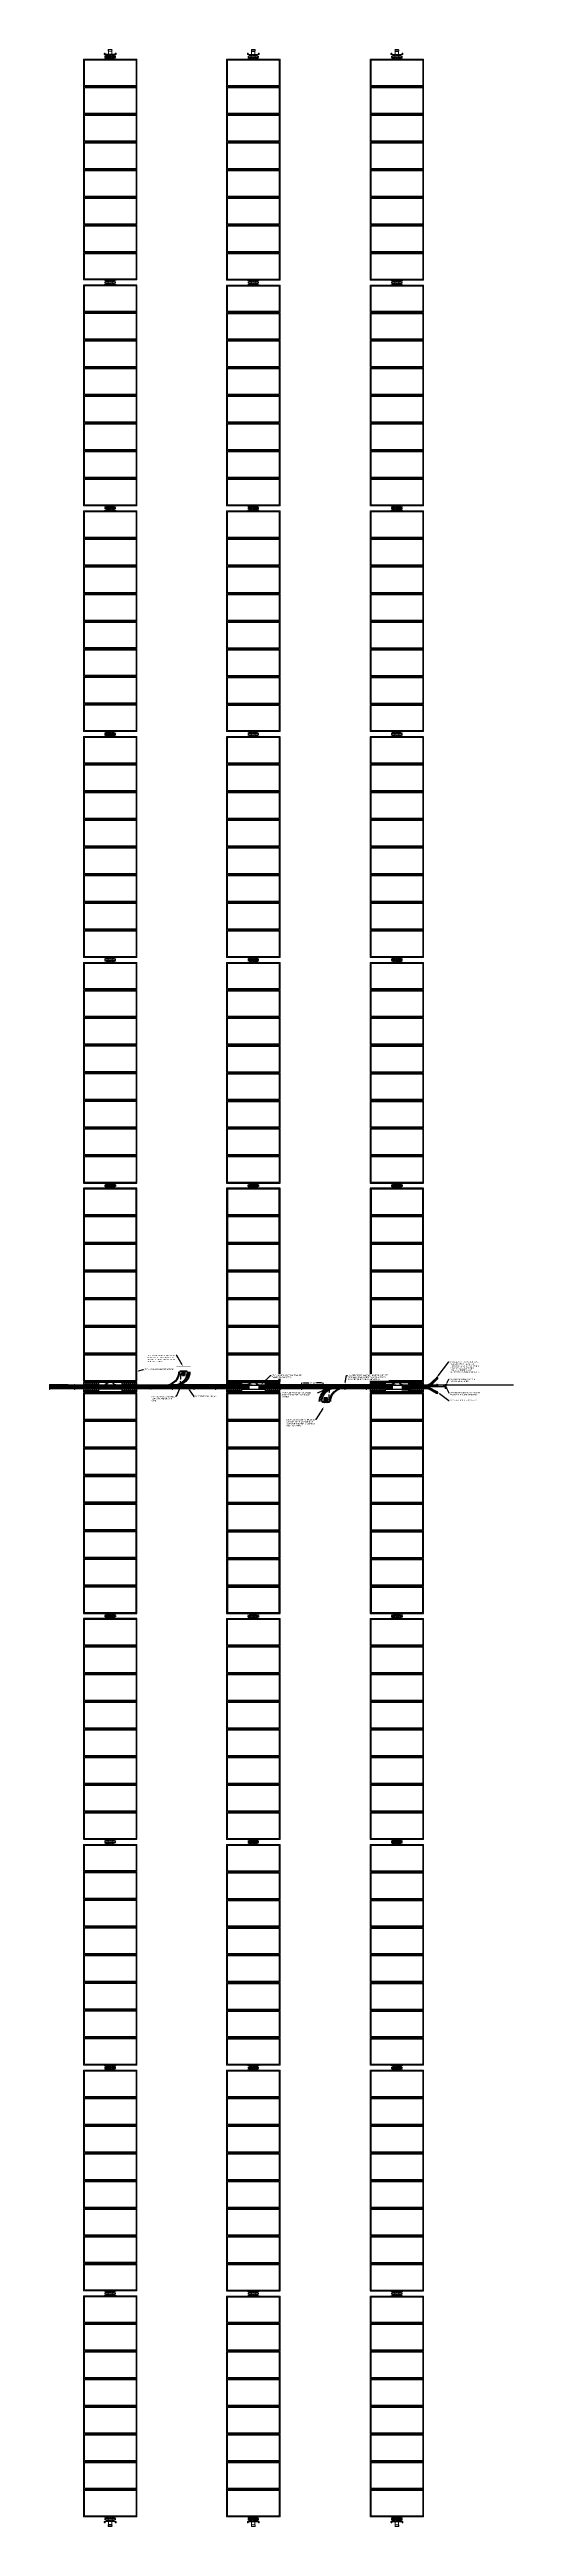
# Model space of a CAD drawing. Header units: inches. Extents: x -1851 to 6314, y -1304 to 4687.
# Drawn here: x 1209 to 1984, y -12 to 4121 of the extents above; entities that cross this region are included whole.
import ezdxf
from ezdxf import colors
from ezdxf.entities.mleader import LeaderData, LeaderLine
from ezdxf.math import Vec2, Vec3

# ---------------------------------------------------------------- set-up
doc = ezdxf.new("R2010")
doc.units = ezdxf.units.IN
doc.header["$MEASUREMENT"] = 0
for name, color, linetype in [('DC FEEEDERS', 1, 'Continuous'), ('DC STRING CABLES', 30, 'Continuous'), ('E-ARRY-TABL', 9, 'Continuous'), ('E-COMB-BOX', 41, 'Continuous'), ('E-COND-PVC', 4, 'Continuous'), ('E-GRND', 3, 'Continuous'), ('G-ANNO-TEXT', 1, 'Continuous'), ('G-TEXT', 7, 'Continuous'), ('S-BOLT', 93, 'Continuous'), ('S-STEL-ANGL', 3, 'Continuous'), ('WIRE MANAGEMENT', 4, 'Continuous')]:
    doc.layers.add(name, color=color, linetype=linetype)
doc.styles.add('NEI-A', font='arial.ttf')
doc.dimstyles.new('NEI-A', dxfattribs={"dimtxt": 0.1, "dimasz": 0.125, "dimexe": 0.0625, "dimexo": 0.0625, "dimgap": 0.0625, "dimtad": 0, "dimtih": 1, "dimtoh": 1, "dimdec": 4, "dimzin": 3, "dimdsep": 46, "dimlunit": 4, "dimtxsty": 'NEI-A', "dimcen": 0, "dimadec": 0, "dimazin": 0, "dimtfac": 0.75, "dimtdec": 4, "dimtofl": 0, "dimtmove": 0, "dimatfit": 3, "dimfxl": 1, "dimfrac": 1, "dimtolj": 1, "dimtzin": 0, "dimarcsym": 0})
picture_1 = doc.add_image_def('image1.jpg', size_in_pixel=(474, 85))

# ---------------------------------------------------------------- blocks, each defined once
blk = doc.blocks.new('2.2.1_8 Mid Plan View')
at = {"color": 7, "linetype": 'Continuous', "lineweight": 15}
for p, q in [((-0.42, -3.62), (-0.42, 2.57)), ((-0.3, -3.74), (-0.3, 2.68)), ((-0.29, 0.17), (-0.3, 0.17)), ((-0.29, 0.17), (-0.26, 0.17)), ((-0.29, 0.08), (-0.29, 0.17)), ((-0.29, 0.09), (-0.26, 0.09)), ((-0.26, 0.08), (-0.29, 0.08)), ((-0.28, 0.14), (-0.28, 0.16)), ((-0.28, 0.14), (-0.26, 0.14)), ((-0.28, 0.12), (-0.28, 0.14)), ((-0.26, 0.12), (-0.28, 0.12)), ((-0.28, 0.1), (-0.28, 0.12)), ((-0.26, 0.17), (-0.26, 0.14)), ((-0.26, 0.14), (-0.26, 0.12)), ((-0.26, 0.12), (-0.26, 0.09)), ((-0.26, 0.09), (-0.26, 0.08)), ((-0.26, 0.08), (-0.26, -0.23)), ((-0.12, 0), (-0.09, 0.01)), ((-0.12, -0.02), (-0.12, 0)), ((-0.09, 0.01), (-0.09, -0.15)), ((-0.09, 0.01), (-0.08, 0.01)), ((-0.08, 0.09), (-0.05, 0.09)), ((-0.08, 0.09), (-0.08, -0.1)), ((-0.07, 0), (-0.07, -0.29)), ((-0.05, 0.09), (0.05, 0.09)), ((0.05, 0.09), (0.08, 0.09)), ((0.07, -0.29), (0.07, 0)), ((0.08, 0.09), (0.08, -0.1)), ((0.08, 0.01), (0.09, 0.01)), ((0.09, -0.15), (0.09, 0.01)), ((0.09, 0.01), (0.12, 0)), ((0.12, 0), (0.12, -0.02)), ((0.29, 0.17), (0.26, 0.17)), ((0.26, 0.14), (0.26, 0.17)), ((0.26, 0.12), (0.26, 0.14)), ((0.26, 0.14), (0.28, 0.14)), ((0.28, 0.12), (0.26, 0.12)), ((0.26, 0.09), (0.26, 0.12)), ((0.26, 0.09), (0.29, 0.09)), ((0.26, 0.08), (0.26, 0.09)), ((0.29, 0.08), (0.26, 0.08)), ((0.26, -0.23), (0.26, 0.08)), ((0.28, 0.16), (0.28, 0.14)), ((0.28, 0.14), (0.28, 0.12)), ((0.28, 0.12), (0.28, 0.1)), ((0.29, 0.17), (0.29, 0.08)), ((0.29, 0.17), (0.3, 0.17)), ((3.56, 2.68), (0.3, 2.68)), ((0.3, 2.68), (0.3, -3.74)), ((0.42, 2.57), (0.42, -3.62)), ((3.44, 2.57), (0.42, 2.57)), ((3.44, -3.62), (3.44, 2.57)), ((3.56, -3.74), (3.56, 2.68)), ((6.86, 2.68), (3.61, 2.68)), ((3.61, 2.68), (3.61, -3.74)), ((3.72, 2.57), (3.72, -3.62)), ((6.75, 2.57), (3.72, 2.57)), ((6.75, -3.62), (6.75, 2.57)), ((6.86, -3.74), (6.86, 2.68)), ((10.17, 2.68), (6.92, 2.68)), ((6.92, 2.68), (6.92, -3.74)), ((7.03, 2.57), (7.03, -3.62)), ((10.05, 2.57), (7.03, 2.57)), ((10.05, -3.62), (10.05, 2.57)), ((10.17, -3.74), (10.17, 2.68)), ((13.48, 2.68), (10.22, 2.68)), ((10.22, 2.68), (10.22, -3.74)), ((10.34, 2.57), (10.34, -3.62)), ((13.36, 2.57), (10.34, 2.57)), ((13.36, -3.62), (13.36, 2.57)), ((13.48, -3.74), (13.48, 2.68)), ((16.78, 2.68), (13.53, 2.68)), ((13.53, 2.68), (13.53, -3.74)), ((13.64, 2.57), (13.64, -3.62)), ((16.67, 2.57), (13.64, 2.57)), ((16.67, -3.62), (16.67, 2.57)), ((16.78, -3.74), (16.78, 2.68)), ((16.84, 2.68), (16.84, -3.74)), ((20.09, 2.68), (16.84, 2.68)), ((16.95, 2.57), (16.95, -3.62)), ((19.98, 2.57), (16.95, 2.57)), ((19.98, -3.62), (19.98, 2.57)), ((20.09, -3.74), (20.09, 2.68)), ((23.4, 2.68), (20.14, 2.68)), ((20.14, 2.68), (20.14, -3.74)), ((20.26, 2.57), (20.26, -3.62)), ((23.28, 2.57), (20.26, 2.57)), ((23.28, -3.62), (23.28, 2.57)), ((23.4, -3.74), (23.4, 2.68)), ((23.45, 2.68), (23.45, -3.74)), ((26.7, 2.68), (23.45, 2.68)), ((23.57, 2.57), (23.57, -3.62)), ((26.59, 2.57), (23.57, 2.57)), ((26.59, -3.62), (26.59, 2.57)), ((26.7, -3.74), (26.7, 2.68)), ((26.71, 0.17), (26.7, 0.17)), ((26.71, 0.17), (26.74, 0.17)), ((26.71, 0.08), (26.71, 0.17)), ((26.74, 0.08), (26.71, 0.08)), ((26.72, 0.14), (26.72, 0.16)), ((26.72, 0.14), (26.74, 0.14)), ((26.72, 0.12), (26.72, 0.14)), ((26.74, 0.12), (26.72, 0.12)), ((26.72, 0.1), (26.72, 0.12)), ((26.72, 0.09), (26.74, 0.09)), ((26.74, 0.17), (26.74, 0.14)), ((26.74, 0.14), (26.74, 0.12)), ((26.74, 0.12), (26.74, 0.09)), ((26.74, 0.09), (26.74, 0.08)), ((26.74, 0.08), (26.74, -0.23)), ((26.74, 0.03), (26.75, 0.03)), ((26.75, 0.03), (26.75, 0.03)), ((26.86, -0.08), (26.77, 0.02)), ((26.77, 0.02), (26.77, 0.02)), ((26.88, 0), (26.92, 0.01)), ((26.88, -0.02), (26.88, 0)), ((26.92, 0.09), (26.96, 0.09)), ((26.92, 0.09), (26.92, -0.1)), ((26.92, 0.01), (26.92, -0.15)), ((26.92, 0.01), (26.92, 0.01)), ((26.93, 0), (26.93, -0.29)), ((26.96, 0.09), (27.05, 0.09)), ((27.05, 0.09), (27.09, 0.09)), ((27.08, -0.29), (27.08, 0)), ((27.09, 0.09), (27.09, -0.1)), ((27.09, 0.01), (27.09, 0.01)), ((27.09, -0.15), (27.09, 0.01)), ((27.09, 0.01), (27.13, 0)), ((27.13, 0), (27.13, -0.02)), ((27.3, 0.17), (27.27, 0.17)), ((27.27, 0.14), (27.27, 0.17)), ((27.27, 0.14), (27.29, 0.14)), ((27.27, 0.12), (27.27, 0.14)), ((27.29, 0.12), (27.27, 0.12)), ((27.27, 0.09), (27.27, 0.12)), ((27.27, 0.09), (27.29, 0.09)), ((27.27, 0.08), (27.27, 0.09)), ((27.3, 0.08), (27.27, 0.08)), ((27.27, -0.23), (27.27, 0.08)), ((27.29, 0.16), (27.29, 0.14)), ((27.29, 0.14), (27.29, 0.12)), ((27.29, 0.12), (27.29, 0.1)), ((27.3, 0.17), (27.3, 0.08)), ((27.3, 0.17), (27.31, 0.17)), ((27.31, 2.68), (27.31, -3.74)), ((27.42, 2.57), (27.42, -3.62)), ((-0.29, -0.46), (-0.3, -0.18)), ((-0.29, -0.32), (-0.3, -0.32)), ((-0.29, -0.59), (-0.3, -0.88)), ((-0.3, -0.74), (-0.29, -0.74)), ((-0.29, -1.23), (-0.3, -1.23)), ((-0.29, -1.23), (-0.29, -1.14)), ((-0.29, -1.14), (-0.26, -1.14)), ((-0.26, -1.15), (-0.29, -1.15)), ((-0.29, -1.23), (-0.26, -1.23)), ((-0.28, -0.49), (-0.28, -0.48)), ((-0.28, -0.57), (-0.28, -0.49)), ((-0.28, -1.17), (-0.28, -1.15)), ((-0.28, -1.17), (-0.26, -1.17)), ((-0.28, -1.19), (-0.28, -1.17)), ((-0.26, -1.19), (-0.28, -1.19)), ((-0.28, -1.22), (-0.28, -1.19)), ((-0.27, -0.45), (-0.27, -0.32)), ((-0.27, -0.73), (-0.27, -0.6)), ((-0.23, -0.33), (-0.26, -0.33)), ((-0.26, -0.47), (-0.26, -0.34)), ((-0.26, -0.47), (-0.23, -0.47)), ((-0.26, -0.58), (-0.26, -0.47)), ((-0.26, -0.58), (-0.23, -0.58)), ((-0.26, -0.72), (-0.26, -0.58)), ((-0.26, -0.72), (-0.23, -0.72)), ((-0.26, -0.83), (-0.26, -1.14)), ((-0.26, -1.14), (-0.26, -1.15)), ((-0.26, -1.15), (-0.26, -1.17)), ((-0.26, -1.17), (-0.26, -1.19)), ((-0.26, -1.19), (-0.26, -1.23)), ((-0.23, -0.34), (-0.23, -0.47)), ((-0.23, -0.47), (-0.23, -0.58)), ((-0.23, -0.58), (-0.23, -0.72)), ((-0.07, -0.32), (-0.22, -0.32)), ((-0.22, -0.32), (-0.22, -0.32)), ((-0.21, -0.46), (-0.22, -0.46)), ((-0.22, -0.59), (-0.21, -0.59)), ((-0.22, -0.73), (-0.22, -0.73)), ((-0.22, -0.74), (-0.07, -0.74)), ((-0.2, -0.47), (-0.2, -0.58)), ((-0.1, -0.49), (-0.2, -0.49)), ((-0.2, -0.57), (-0.1, -0.57)), ((-0.13, -0.06), (-0.17, -0.12)), ((-0.17, -0.12), (-0.17, -0.24)), ((-0.17, -0.13), (-0.17, -0.24)), ((-0.17, -0.24), (-0.15, -0.24)), ((-0.17, -0.24), (-0.17, -0.24)), ((-0.17, -0.93), (-0.17, -0.82)), ((-0.15, -0.82), (-0.17, -0.82)), ((-0.17, -0.93), (-0.17, -0.82)), ((-0.17, -0.82), (-0.17, -0.82)), ((-0.17, -0.93), (-0.13, -1)), ((-0.07, -0.29), (-0.16, -0.29)), ((-0.16, -0.29), (-0.16, -0.3)), ((-0.16, -0.3), (-0.07, -0.3)), ((-0.07, -0.76), (-0.16, -0.76)), ((-0.16, -0.76), (-0.16, -0.77)), ((-0.16, -0.77), (-0.07, -0.77)), ((-0.15, -0.23), (-0.13, -0.17)), ((-0.13, -0.89), (-0.15, -0.82)), ((-0.13, -0.15), (-0.13, -0.05)), ((-0.09, -0.15), (-0.13, -0.15)), ((-0.11, -0.28), (-0.13, -0.28)), ((-0.07, -0.31), (-0.13, -0.31)), ((-0.13, -0.74), (-0.07, -0.74)), ((-0.13, -0.78), (-0.11, -0.78)), ((-0.13, -1.01), (-0.13, -0.91)), ((-0.09, -0.91), (-0.13, -0.91)), ((-0.12, -1.06), (-0.12, -1.04)), ((-0.09, -1.07), (-0.12, -1.06)), ((-0.09, -0.19), (-0.11, -0.26)), ((-0.07, -0.28), (-0.11, -0.28)), ((-0.11, -0.78), (-0.07, -0.78)), ((-0.11, -0.8), (-0.09, -0.86)), ((-0.1, -0.28), (-0.1, -0.29)), ((-0.09, -0.47), (-0.1, -0.47)), ((-0.1, -0.58), (-0.1, -0.47)), ((-0.1, -0.58), (-0.09, -0.58)), ((-0.1, -0.77), (-0.1, -0.78)), ((-0.09, -0.63), (-0.09, -0.43)), ((-0.09, -0.43), (-0.07, -0.43)), ((-0.09, -0.63), (-0.07, -0.63)), ((-0.09, -0.91), (-0.09, -1.07)), ((-0.08, -1.07), (-0.09, -1.07)), ((-0.08, -0.1), (-0.08, -0.15)), ((-0.07, -0.16), (-0.08, -0.16)), ((-0.08, -0.9), (-0.07, -0.9)), ((-0.08, -0.95), (-0.08, -0.91)), ((-0.08, -1.15), (-0.08, -0.95)), ((-0.05, -1.15), (-0.08, -1.15)), ((-0.07, -0.29), (-0.07, -0.43)), ((-0.07, -0.63), (-0.07, -0.43)), ((-0.07, -0.63), (-0.07, -0.77)), ((-0.07, -0.77), (-0.07, -1.06)), ((0.05, -1.15), (-0.05, -1.15)), ((0.08, -1.15), (0.05, -1.15)), ((0.08, -0.16), (0.07, -0.16)), ((0.11, -0.28), (0.07, -0.28)), ((0.07, -0.43), (0.07, -0.29)), ((0.16, -0.29), (0.07, -0.29)), ((0.07, -0.3), (0.16, -0.3)), ((0.22, -0.32), (0.07, -0.32)), ((0.07, -0.43), (0.09, -0.43)), ((0.07, -0.63), (0.07, -0.43)), ((0.07, -0.77), (0.07, -0.63)), ((0.07, -0.63), (0.09, -0.63)), ((0.07, -0.74), (0.22, -0.74)), ((0.16, -0.76), (0.07, -0.76)), ((0.07, -1.06), (0.07, -0.77)), ((0.07, -0.77), (0.16, -0.77)), ((0.07, -0.78), (0.11, -0.78)), ((0.07, -0.9), (0.08, -0.9)), ((0.08, -0.1), (0.08, -0.15)), ((0.08, -0.95), (0.08, -0.91)), ((0.08, -1.15), (0.08, -0.95)), ((0.09, -1.07), (0.08, -1.07)), ((0.09, -0.15), (0.13, -0.15)), ((0.11, -0.26), (0.09, -0.19)), ((0.09, -0.63), (0.09, -0.43)), ((0.1, -0.47), (0.09, -0.47)), ((0.09, -0.58), (0.1, -0.58)), ((0.09, -0.86), (0.11, -0.8)), ((0.09, -1.07), (0.09, -0.91)), ((0.09, -0.91), (0.13, -0.91)), ((0.12, -1.06), (0.09, -1.07)), ((0.1, -0.58), (0.1, -0.47)), ((0.2, -0.49), (0.1, -0.49)), ((0.1, -0.57), (0.2, -0.57)), ((0.13, -0.28), (0.11, -0.28)), ((0.11, -0.78), (0.13, -0.78)), ((0.12, -1.04), (0.12, -1.06)), ((0.13, -0.05), (0.13, -0.15)), ((0.17, -0.12), (0.13, -0.06)), ((0.13, -0.17), (0.15, -0.23)), ((0.15, -0.82), (0.13, -0.89)), ((0.13, -0.91), (0.13, -1.01)), ((0.13, -1), (0.17, -0.93)), ((0.15, -0.24), (0.17, -0.24)), ((0.17, -0.82), (0.15, -0.82)), ((0.16, -0.3), (0.16, -0.29)), ((0.16, -0.77), (0.16, -0.76)), ((0.17, -0.12), (0.17, -0.24)), ((0.17, -0.13), (0.17, -0.24)), ((0.17, -0.24), (0.17, -0.24)), ((0.17, -0.93), (0.17, -0.82)), ((0.17, -0.82), (0.17, -0.82)), ((0.17, -0.93), (0.17, -0.82)), ((0.2, -0.58), (0.2, -0.47)), ((0.22, -0.46), (0.21, -0.46)), ((0.21, -0.59), (0.22, -0.59)), ((0.22, -0.32), (0.22, -0.32)), ((0.22, -0.73), (0.22, -0.73)), ((0.26, -0.33), (0.23, -0.33)), ((0.23, -0.47), (0.23, -0.34)), ((0.23, -0.58), (0.23, -0.47)), ((0.26, -0.47), (0.23, -0.47)), ((0.26, -0.58), (0.23, -0.58)), ((0.23, -0.72), (0.23, -0.58)), ((0.23, -0.72), (0.26, -0.72)), ((0.26, -0.34), (0.26, -0.47)), ((0.26, -0.47), (0.26, -0.58)), ((0.26, -0.58), (0.26, -0.72)), ((0.26, -1.14), (0.26, -0.83)), ((0.26, -1.14), (0.29, -1.14)), ((0.26, -1.15), (0.26, -1.14)), ((0.29, -1.15), (0.26, -1.15)), ((0.26, -1.17), (0.26, -1.15)), ((0.26, -1.17), (0.28, -1.17)), ((0.26, -1.19), (0.26, -1.17)), ((0.28, -1.19), (0.26, -1.19)), ((0.26, -1.23), (0.26, -1.19)), ((0.29, -1.23), (0.26, -1.23)), ((0.27, -0.32), (0.27, -0.45)), ((0.27, -0.6), (0.27, -0.73)), ((0.28, -0.49), (0.28, -0.57)), ((0.28, -0.57), (0.28, -0.57)), ((0.28, -1.15), (0.28, -1.17)), ((0.28, -1.17), (0.28, -1.19)), ((0.28, -1.19), (0.28, -1.22)), ((0.29, -0.46), (0.3, -0.17)), ((0.3, -0.32), (0.29, -0.32)), ((0.29, -0.59), (0.3, -0.89)), ((0.29, -0.74), (0.3, -0.74)), ((0.29, -1.14), (0.29, -1.23)), ((0.29, -1.23), (0.3, -1.23)), ((3.56, -0.32), (3.56, -0.32)), ((3.56, -0.75), (3.56, -0.74)), ((3.56, -0.76), (3.56, -0.75)), ((3.56, -0.78), (3.56, -0.78)), ((3.61, -0.3), (3.6, -0.31)), ((3.61, -0.27), (3.61, -0.28)), ((3.61, -0.31), (3.61, -0.31)), ((3.61, -0.73), (3.61, -0.73)), ((6.86, -0.32), (6.86, -0.32)), ((6.86, -0.75), (6.86, -0.74)), ((6.86, -0.76), (6.87, -0.75)), ((6.86, -0.78), (6.86, -0.78)), ((6.91, -0.27), (6.92, -0.28)), ((6.92, -0.3), (6.91, -0.31)), ((6.92, -0.31), (6.91, -0.31)), ((6.91, -0.73), (6.92, -0.73)), ((10.17, -0.32), (10.17, -0.32)), ((10.17, -0.75), (10.17, -0.74)), ((10.17, -0.76), (10.17, -0.75)), ((10.17, -0.78), (10.17, -0.78)), ((10.22, -0.27), (10.22, -0.28)), ((10.22, -0.3), (10.22, -0.31)), ((10.22, -0.31), (10.22, -0.31)), ((10.22, -0.73), (10.22, -0.73)), ((13.48, -0.32), (13.48, -0.32)), ((13.48, -0.75), (13.48, -0.74)), ((13.48, -0.76), (13.48, -0.75)), ((13.48, -0.78), (13.48, -0.78)), ((13.53, -0.3), (13.52, -0.31)), ((13.53, -0.27), (13.53, -0.28)), ((13.53, -0.31), (13.53, -0.31)), ((13.53, -0.73), (13.53, -0.73)), ((16.78, -0.32), (16.78, -0.32)), ((16.78, -0.75), (16.78, -0.74)), ((16.78, -0.76), (16.79, -0.75)), ((16.78, -0.78), (16.78, -0.78)), ((16.84, -0.3), (16.83, -0.31)), ((16.84, -0.27), (16.84, -0.28)), ((16.84, -0.31), (16.84, -0.31)), ((16.84, -0.73), (16.84, -0.73)), ((20.09, -0.32), (20.09, -0.32)), ((20.09, -0.75), (20.09, -0.74)), ((20.09, -0.76), (20.1, -0.75)), ((20.09, -0.78), (20.09, -0.78)), ((20.14, -0.27), (20.14, -0.28)), ((20.14, -0.3), (20.14, -0.31)), ((20.14, -0.31), (20.14, -0.31)), ((20.14, -0.73), (20.14, -0.73)), ((23.4, -0.32), (23.4, -0.32)), ((23.4, -0.75), (23.4, -0.74)), ((23.4, -0.76), (23.4, -0.75)), ((23.4, -0.78), (23.4, -0.78)), ((23.45, -0.27), (23.45, -0.28)), ((23.45, -0.3), (23.45, -0.31)), ((23.45, -0.31), (23.45, -0.31)), ((23.45, -0.73), (23.45, -0.73)), ((26.72, -0.46), (26.7, -0.18)), ((26.71, -0.24), (26.7, -0.24)), ((26.7, -0.27), (26.71, -0.27)), ((26.7, -0.29), (26.71, -0.29)), ((26.71, -0.32), (26.7, -0.32)), ((26.71, -0.32), (26.7, -0.32)), ((26.72, -0.59), (26.7, -0.88)), ((26.7, -0.74), (26.71, -0.74)), ((26.7, -0.74), (26.71, -0.74)), ((26.71, -0.77), (26.7, -0.77)), ((26.71, -1.23), (26.7, -1.23)), ((26.71, -0.29), (26.71, -0.32)), ((26.71, -0.32), (26.71, -0.32)), ((26.71, -0.74), (26.71, -0.77)), ((26.71, -0.74), (26.71, -0.74)), ((26.71, -1.23), (26.71, -1.14)), ((26.71, -1.14), (26.74, -1.14)), ((26.71, -1.23), (26.74, -1.23)), ((26.72, -0.49), (26.72, -0.48)), ((26.72, -0.57), (26.72, -0.49)), ((26.74, -1.15), (26.72, -1.15)), ((26.72, -1.17), (26.72, -1.15)), ((26.72, -1.17), (26.74, -1.17)), ((26.72, -1.19), (26.72, -1.17)), ((26.74, -1.19), (26.72, -1.19)), ((26.72, -1.22), (26.72, -1.19)), ((26.74, -0.02), (26.81, -0.17)), ((26.74, -0.13), (26.8, -0.19)), ((26.74, -0.45), (26.74, -0.32)), ((26.74, -0.73), (26.74, -0.6)), ((26.74, -0.83), (26.74, -1.14)), ((26.74, -1.14), (26.74, -1.15)), ((26.74, -1.15), (26.74, -1.17)), ((26.74, -1.17), (26.74, -1.19)), ((26.74, -1.19), (26.74, -1.23)), ((26.8, -0.24), (26.75, -0.24)), ((26.77, -0.33), (26.75, -0.33)), ((26.75, -0.47), (26.75, -0.34)), ((26.75, -0.47), (26.77, -0.47)), ((26.75, -0.58), (26.75, -0.47)), ((26.75, -0.58), (26.77, -0.58)), ((26.75, -0.72), (26.75, -0.58)), ((26.75, -0.72), (26.77, -0.72)), ((26.77, -0.34), (26.77, -0.47)), ((26.77, -0.47), (26.77, -0.58)), ((26.77, -0.58), (26.77, -0.72)), ((26.77, -0.81), (26.77, -0.82)), ((26.79, -0.82), (26.77, -0.82)), ((26.77, -0.83), (26.77, -0.82)), ((26.77, -0.83), (26.77, -0.83)), ((26.79, -0.83), (26.77, -0.83)), ((26.78, -0.32), (26.78, -0.32)), ((26.79, -0.46), (26.78, -0.46)), ((26.78, -0.59), (26.79, -0.59)), ((26.78, -0.73), (26.78, -0.73)), ((26.93, -0.32), (26.79, -0.32)), ((26.79, -0.74), (26.93, -0.74)), ((26.79, -0.74), (26.79, -0.74)), ((26.79, -0.84), (26.79, -0.8)), ((26.83, -0.84), (26.79, -0.84)), ((26.8, -0.25), (26.8, -0.21)), ((26.8, -0.21), (26.83, -0.21)), ((26.8, -0.21), (26.8, -0.21)), ((26.8, -0.25), (26.8, -0.28)), ((26.8, -0.27), (26.8, -0.27)), ((26.8, -0.3), (26.8, -0.32)), ((26.8, -0.47), (26.8, -0.58)), ((26.9, -0.49), (26.8, -0.49)), ((26.8, -0.57), (26.9, -0.57)), ((26.88, -0.06), (26.83, -0.12)), ((26.83, -0.12), (26.83, -0.24)), ((26.83, -0.13), (26.83, -0.24)), ((26.83, -0.24), (26.86, -0.24)), ((26.83, -0.24), (26.83, -0.24)), ((26.83, -0.93), (26.83, -0.82)), ((26.86, -0.82), (26.83, -0.82)), ((26.83, -0.93), (26.83, -0.82)), ((26.83, -0.82), (26.83, -0.82)), ((26.83, -0.93), (26.88, -1)), ((26.84, -0.29), (26.84, -0.29)), ((26.93, -0.29), (26.84, -0.29)), ((26.84, -0.29), (26.84, -0.3)), ((26.89, -0.32), (26.84, -0.3)), ((26.84, -0.3), (26.93, -0.3)), ((26.88, -0.74), (26.84, -0.76)), ((26.93, -0.76), (26.84, -0.76)), ((26.84, -0.76), (26.84, -0.77)), ((26.84, -0.77), (26.84, -0.77)), ((26.84, -0.77), (26.93, -0.77)), ((26.86, -0.23), (26.88, -0.17)), ((26.88, -0.89), (26.86, -0.82)), ((26.89, -0.28), (26.87, -0.28)), ((26.87, -0.78), (26.89, -0.78)), ((26.88, -0.15), (26.88, -0.05)), ((26.92, -0.15), (26.88, -0.15)), ((26.93, -0.31), (26.88, -0.31)), ((26.88, -0.74), (26.93, -0.74)), ((26.88, -1.01), (26.88, -0.91)), ((26.92, -0.91), (26.88, -0.91)), ((26.88, -1.06), (26.88, -1.04)), ((26.92, -1.07), (26.88, -1.06)), ((26.93, -0.28), (26.89, -0.28)), ((26.89, -0.78), (26.93, -0.78)), ((26.92, -0.19), (26.9, -0.26)), ((26.9, -0.28), (26.9, -0.29)), ((26.91, -0.47), (26.9, -0.47)), ((26.9, -0.58), (26.9, -0.47)), ((26.9, -0.58), (26.91, -0.58)), ((26.9, -0.77), (26.9, -0.78)), ((26.9, -0.8), (26.92, -0.86)), ((26.91, -0.63), (26.91, -0.43)), ((26.91, -0.43), (26.93, -0.43)), ((26.91, -0.63), (26.93, -0.63)), ((26.92, -0.1), (26.92, -0.15)), ((26.92, -0.91), (26.92, -1.07)), ((26.92, -0.95), (26.92, -0.91)), ((26.92, -1.15), (26.92, -0.95)), ((26.92, -1.07), (26.92, -1.07)), ((26.96, -1.15), (26.92, -1.15)), ((26.93, -0.16), (26.93, -0.16)), ((26.93, -0.29), (26.93, -0.43)), ((26.93, -0.63), (26.93, -0.43)), ((26.93, -0.63), (26.93, -0.77)), ((26.93, -0.77), (26.93, -1.06)), ((26.93, -0.9), (26.93, -0.9)), ((27.05, -1.15), (26.96, -1.15)), ((27.09, -1.15), (27.05, -1.15)), ((27.08, -0.16), (27.08, -0.16)), ((27.12, -0.28), (27.08, -0.28)), ((27.08, -0.43), (27.08, -0.29)), ((27.17, -0.29), (27.08, -0.29)), ((27.08, -0.3), (27.17, -0.3)), ((27.22, -0.32), (27.08, -0.32)), ((27.08, -0.63), (27.08, -0.43)), ((27.08, -0.43), (27.1, -0.43)), ((27.08, -0.77), (27.08, -0.63)), ((27.08, -0.63), (27.1, -0.63)), ((27.08, -0.74), (27.22, -0.74)), ((27.17, -0.76), (27.08, -0.76)), ((27.08, -1.06), (27.08, -0.77)), ((27.08, -0.77), (27.17, -0.77)), ((27.08, -0.78), (27.12, -0.78)), ((27.08, -0.9), (27.08, -0.9)), ((27.09, -0.1), (27.09, -0.15)), ((27.09, -0.15), (27.13, -0.15)), ((27.11, -0.26), (27.09, -0.19)), ((27.09, -0.29), (27.09, -0.28)), ((27.09, -0.86), (27.11, -0.8)), ((27.09, -1.07), (27.09, -0.91)), ((27.09, -0.91), (27.13, -0.91)), ((27.09, -0.95), (27.09, -0.91)), ((27.09, -1.15), (27.09, -0.95)), ((27.13, -1.06), (27.09, -1.07)), ((27.09, -1.07), (27.09, -1.07)), ((27.1, -0.63), (27.1, -0.43)), ((27.11, -0.47), (27.1, -0.47)), ((27.1, -0.58), (27.11, -0.58)), ((27.11, -0.58), (27.11, -0.47)), ((27.21, -0.49), (27.11, -0.49)), ((27.11, -0.57), (27.21, -0.57)), ((27.14, -0.28), (27.12, -0.28)), ((27.12, -0.74), (27.17, -0.76)), ((27.12, -0.78), (27.14, -0.78)), ((27.13, -0.05), (27.13, -0.15)), ((27.13, -0.17), (27.15, -0.23)), ((27.13, -0.32), (27.17, -0.3)), ((27.15, -0.82), (27.13, -0.89)), ((27.13, -0.91), (27.13, -1.01)), ((27.13, -1.04), (27.13, -1.06)), ((27.18, -0.12), (27.14, -0.06)), ((27.14, -1), (27.18, -0.93)), ((27.15, -0.98), (27.24, -1.08)), ((27.16, -0.24), (27.18, -0.24)), ((27.18, -0.82), (27.16, -0.82)), ((27.17, -0.29), (27.17, -0.29)), ((27.17, -0.3), (27.17, -0.29)), ((27.17, -0.77), (27.17, -0.76)), ((27.17, -0.77), (27.17, -0.77)), ((27.18, -0.12), (27.18, -0.24)), ((27.18, -0.13), (27.18, -0.24)), ((27.18, -0.22), (27.22, -0.22)), ((27.18, -0.24), (27.18, -0.24)), ((27.18, -0.93), (27.18, -0.82)), ((27.18, -0.82), (27.18, -0.82)), ((27.18, -0.93), (27.18, -0.82)), ((27.21, -0.85), (27.18, -0.85)), ((27.27, -1.03), (27.2, -0.88)), ((27.21, -0.58), (27.21, -0.47)), ((27.21, -0.76), (27.21, -0.74)), ((27.21, -0.8), (27.21, -0.78)), ((27.21, -0.79), (27.21, -0.79)), ((27.21, -0.8), (27.21, -0.85)), ((27.21, -0.82), (27.26, -0.82)), ((27.21, -0.85), (27.21, -0.85)), ((27.27, -0.93), (27.21, -0.86)), ((27.22, -0.22), (27.22, -0.26)), ((27.22, -0.22), (27.24, -0.22)), ((27.22, -0.24), (27.24, -0.24)), ((27.22, -0.32), (27.22, -0.32)), ((27.23, -0.46), (27.22, -0.46)), ((27.22, -0.59), (27.23, -0.59)), ((27.23, -0.32), (27.23, -0.32)), ((27.23, -0.73), (27.23, -0.73)), ((27.24, -0.23), (27.24, -0.22)), ((27.24, -0.25), (27.24, -0.23)), ((27.24, -0.23), (27.24, -0.23)), ((27.26, -0.33), (27.24, -0.33)), ((27.24, -0.47), (27.24, -0.34)), ((27.24, -0.58), (27.24, -0.47)), ((27.26, -0.47), (27.24, -0.47)), ((27.26, -0.58), (27.24, -0.58)), ((27.24, -0.72), (27.24, -0.58)), ((27.24, -0.72), (27.26, -0.72)), ((27.24, -1.08), (27.24, -1.08)), ((27.26, -0.34), (27.26, -0.47)), ((27.26, -0.47), (27.26, -0.58)), ((27.26, -0.58), (27.26, -0.72)), ((27.27, -1.09), (27.26, -1.09)), ((27.26, -1.09), (27.26, -1.09)), ((27.27, -0.32), (27.27, -0.45)), ((27.27, -0.6), (27.27, -0.73)), ((27.27, -1.14), (27.27, -0.83)), ((27.27, -1.14), (27.3, -1.14)), ((27.27, -1.15), (27.27, -1.14)), ((27.29, -1.15), (27.27, -1.15)), ((27.27, -1.17), (27.27, -1.15)), ((27.27, -1.17), (27.29, -1.17)), ((27.27, -1.19), (27.27, -1.17)), ((27.29, -1.19), (27.27, -1.19)), ((27.27, -1.23), (27.27, -1.19)), ((27.3, -1.23), (27.27, -1.23)), ((27.29, -0.46), (27.31, -0.17)), ((27.29, -0.49), (27.29, -0.57)), ((27.29, -0.57), (27.29, -0.57)), ((27.29, -0.59), (27.31, -0.89)), ((27.29, -1.15), (27.29, -1.17)), ((27.29, -1.17), (27.29, -1.19)), ((27.29, -1.19), (27.29, -1.22)), ((27.3, -0.32), (27.3, -0.29)), ((27.3, -0.29), (27.31, -0.29)), ((27.31, -0.32), (27.3, -0.32)), ((27.31, -0.32), (27.3, -0.32)), ((27.3, -0.32), (27.3, -0.32)), ((27.3, -0.74), (27.31, -0.74)), ((27.3, -0.77), (27.3, -0.74)), ((27.3, -0.74), (27.31, -0.74)), ((27.3, -0.74), (27.3, -0.74)), ((27.31, -0.77), (27.3, -0.77)), ((27.31, -0.79), (27.3, -0.79)), ((27.3, -0.82), (27.31, -0.82)), ((27.3, -1.14), (27.3, -1.23)), ((27.3, -1.23), (27.31, -1.23)), ((0.3, -3.74), (3.56, -3.74)), ((0.42, -3.62), (3.44, -3.62)), ((3.61, -3.74), (6.86, -3.74)), ((3.72, -3.62), (6.75, -3.62)), ((6.92, -3.74), (10.17, -3.74)), ((7.03, -3.62), (10.05, -3.62)), ((10.22, -3.74), (13.48, -3.74)), ((10.34, -3.62), (13.36, -3.62)), ((13.53, -3.74), (16.78, -3.74)), ((13.64, -3.62), (16.67, -3.62)), ((16.84, -3.74), (20.09, -3.74)), ((16.95, -3.62), (19.98, -3.62)), ((20.14, -3.74), (23.4, -3.74)), ((20.26, -3.62), (23.28, -3.62)), ((23.45, -3.74), (26.7, -3.74)), ((23.57, -3.62), (26.59, -3.62))]:
    blk.add_line(p, q, dxfattribs=at)
at = {"color": 8, "linetype": 'Continuous', "lineweight": 15}
for p, q in [((-0.05, 0.09), (-0.05, 0.06)), ((0.05, 0.09), (0.05, 0.06)), ((3.56, 0.13), (3.56, 0.17)), ((3.6, 0.17), (3.61, 0.13)), ((6.86, 0.13), (6.87, 0.17)), ((6.91, 0.17), (6.92, 0.13)), ((10.17, 0.13), (10.18, 0.17)), ((10.22, 0.17), (10.22, 0.13)), ((13.48, 0.13), (13.48, 0.17)), ((13.52, 0.17), (13.53, 0.13)), ((16.78, 0.13), (16.79, 0.17)), ((16.83, 0.17), (16.84, 0.13)), ((20.09, 0.13), (20.1, 0.17)), ((20.14, 0.17), (20.14, 0.13)), ((23.4, 0.13), (23.4, 0.17)), ((23.44, 0.17), (23.45, 0.13)), ((26.77, 0.02), (26.74, 0.02)), ((26.96, 0.09), (26.96, 0.06)), ((27.05, 0.09), (27.05, 0.06)), ((-0.27, -0.32), (-0.26, -0.32)), ((-0.26, -0.46), (-0.27, -0.45)), ((-0.26, -0.45), (-0.27, -0.45)), ((-0.27, -0.6), (-0.26, -0.59)), ((-0.27, -0.6), (-0.26, -0.6)), ((-0.26, -0.73), (-0.27, -0.73)), ((-0.26, -0.46), (-0.26, -0.59)), ((-0.23, -0.32), (-0.22, -0.32)), ((-0.22, -0.73), (-0.23, -0.73)), ((-0.22, -0.46), (-0.22, -0.59)), ((-0.21, -0.59), (-0.21, -0.46)), ((-0.11, -0.26), (-0.07, -0.26)), ((-0.07, -0.8), (-0.11, -0.8)), ((-0.09, -0.15), (-0.08, -0.15)), ((-0.07, -0.19), (-0.09, -0.19)), ((-0.09, -0.86), (-0.07, -0.86)), ((-0.08, -0.91), (-0.09, -0.91)), ((0.07, -0.29), (-0.07, -0.29)), ((0.07, -0.77), (-0.07, -0.77)), ((-0.05, -1.15), (-0.05, -1.11)), ((0.05, -1.15), (0.05, -1.11)), ((0.09, -0.19), (0.07, -0.19)), ((0.07, -0.26), (0.11, -0.26)), ((0.11, -0.8), (0.07, -0.8)), ((0.07, -0.86), (0.09, -0.86)), ((0.08, -0.15), (0.09, -0.15)), ((0.09, -0.91), (0.08, -0.91)), ((0.21, -0.46), (0.21, -0.59)), ((0.22, -0.32), (0.23, -0.32)), ((0.22, -0.59), (0.22, -0.46)), ((0.23, -0.73), (0.22, -0.73)), ((0.26, -0.32), (0.27, -0.32)), ((0.27, -0.45), (0.26, -0.46)), ((0.27, -0.45), (0.26, -0.45)), ((0.26, -0.59), (0.26, -0.46)), ((0.26, -0.59), (0.27, -0.6)), ((0.26, -0.6), (0.27, -0.6)), ((0.27, -0.73), (0.26, -0.73)), ((3.56, -1.23), (3.56, -1.18)), ((3.61, -1.18), (3.6, -1.23)), ((6.87, -1.23), (6.86, -1.18)), ((6.92, -1.18), (6.91, -1.23)), ((10.18, -1.23), (10.17, -1.18)), ((10.22, -1.18), (10.22, -1.23)), ((13.48, -1.23), (13.48, -1.18)), ((13.53, -1.18), (13.52, -1.23)), ((16.79, -1.23), (16.78, -1.18)), ((16.84, -1.18), (16.83, -1.23)), ((20.1, -1.23), (20.09, -1.18)), ((20.14, -1.18), (20.14, -1.23)), ((23.4, -1.23), (23.4, -1.18)), ((23.45, -1.18), (23.44, -1.23)), ((26.74, -0.32), (26.75, -0.32)), ((26.74, -0.46), (26.74, -0.45)), ((26.75, -0.45), (26.74, -0.45)), ((26.74, -0.46), (26.74, -0.59)), ((26.74, -0.6), (26.74, -0.59)), ((26.74, -0.6), (26.75, -0.6)), ((26.75, -0.73), (26.74, -0.73)), ((26.77, -0.32), (26.78, -0.32)), ((26.78, -0.73), (26.77, -0.73)), ((26.78, -0.46), (26.78, -0.59)), ((26.79, -0.59), (26.79, -0.46)), ((26.83, -0.25), (26.8, -0.25)), ((26.9, -0.26), (26.93, -0.26)), ((26.93, -0.8), (26.9, -0.8)), ((26.92, -0.15), (26.92, -0.15)), ((26.93, -0.19), (26.92, -0.19)), ((26.92, -0.86), (26.93, -0.86)), ((26.92, -0.91), (26.92, -0.91)), ((27.08, -0.29), (26.93, -0.29)), ((27.08, -0.77), (26.93, -0.77)), ((26.96, -1.15), (26.96, -1.11)), ((27.05, -1.15), (27.05, -1.11)), ((27.09, -0.19), (27.08, -0.19)), ((27.08, -0.26), (27.11, -0.26)), ((27.11, -0.8), (27.08, -0.8)), ((27.08, -0.86), (27.09, -0.86)), ((27.09, -0.15), (27.09, -0.15)), ((27.09, -0.91), (27.09, -0.91)), ((27.18, -0.8), (27.21, -0.8)), ((27.22, -0.46), (27.22, -0.59)), ((27.23, -0.32), (27.24, -0.32)), ((27.23, -0.59), (27.23, -0.46)), ((27.24, -0.73), (27.23, -0.73)), ((27.24, -1.08), (27.27, -1.08)), ((27.26, -0.32), (27.27, -0.32)), ((27.27, -0.45), (27.26, -0.45)), ((27.26, -0.6), (27.27, -0.6)), ((27.27, -0.73), (27.26, -0.73)), ((27.27, -0.45), (27.27, -0.46)), ((27.27, -0.59), (27.27, -0.46)), ((27.27, -0.59), (27.27, -0.6))]:
    blk.add_line(p, q, dxfattribs=at)
at = {"color": 7, "linetype": 'Continuous', "lineweight": 15, "flags": 128}
for points in [[(-0.11, -0.26), (-0.11, -0.26), (-0.12, -0.26), (-0.13, -0.25), (-0.13, -0.25), (-0.14, -0.25), (-0.14, -0.24), (-0.14, -0.24), (-0.15, -0.23)], [(-0.11, -0.8), (-0.11, -0.8), (-0.12, -0.8), (-0.13, -0.8), (-0.13, -0.81), (-0.14, -0.81), (-0.14, -0.81), (-0.14, -0.82), (-0.15, -0.82)], [(-0.09, -0.19), (-0.1, -0.19), (-0.1, -0.19), (-0.11, -0.19), (-0.11, -0.18), (-0.12, -0.18), (-0.12, -0.18), (-0.13, -0.17), (-0.13, -0.17)], [(-0.09, -0.86), (-0.1, -0.86), (-0.1, -0.87), (-0.11, -0.87), (-0.11, -0.87), (-0.12, -0.88), (-0.12, -0.88), (-0.13, -0.89), (-0.13, -0.89)], [(0.09, -0.19), (0.1, -0.19), (0.1, -0.19), (0.11, -0.19), (0.11, -0.18), (0.12, -0.18), (0.12, -0.18), (0.13, -0.17), (0.13, -0.17)], [(0.09, -0.86), (0.1, -0.86), (0.1, -0.87), (0.11, -0.87), (0.11, -0.87), (0.12, -0.88), (0.12, -0.88), (0.13, -0.89), (0.13, -0.89)], [(0.11, -0.26), (0.11, -0.26), (0.12, -0.26), (0.13, -0.25), (0.13, -0.25), (0.14, -0.25), (0.14, -0.24), (0.14, -0.24), (0.15, -0.23)], [(0.11, -0.8), (0.11, -0.8), (0.12, -0.8), (0.13, -0.8), (0.13, -0.81), (0.14, -0.81), (0.14, -0.81), (0.14, -0.82), (0.15, -0.82)], [(26.9, -0.26), (26.89, -0.26), (26.89, -0.26), (26.88, -0.25), (26.87, -0.25), (26.87, -0.25), (26.86, -0.24), (26.86, -0.24), (26.86, -0.23)], [(26.9, -0.8), (26.89, -0.8), (26.89, -0.8), (26.88, -0.8), (26.87, -0.81), (26.87, -0.81), (26.86, -0.81), (26.86, -0.82), (26.86, -0.82)], [(26.92, -0.19), (26.91, -0.19), (26.9, -0.19), (26.9, -0.19), (26.89, -0.18), (26.89, -0.18), (26.88, -0.18), (26.88, -0.17), (26.88, -0.17)], [(26.92, -0.86), (26.91, -0.86), (26.9, -0.87), (26.9, -0.87), (26.89, -0.87), (26.89, -0.88), (26.88, -0.88), (26.88, -0.89), (26.88, -0.89)], [(27.09, -0.19), (27.1, -0.19), (27.11, -0.19), (27.11, -0.19), (27.12, -0.18), (27.12, -0.18), (27.13, -0.18), (27.13, -0.17), (27.13, -0.17)], [(27.09, -0.86), (27.1, -0.86), (27.11, -0.87), (27.11, -0.87), (27.12, -0.87), (27.12, -0.88), (27.13, -0.88), (27.13, -0.89), (27.13, -0.89)], [(27.11, -0.26), (27.12, -0.26), (27.13, -0.26), (27.13, -0.25), (27.14, -0.25), (27.14, -0.25), (27.15, -0.24), (27.15, -0.24), (27.15, -0.23)], [(27.11, -0.8), (27.12, -0.8), (27.13, -0.8), (27.13, -0.8), (27.14, -0.81), (27.14, -0.81), (27.15, -0.81), (27.15, -0.82), (27.15, -0.82)]]:
    blk.add_lwpolyline(points, dxfattribs=at)
at = {"color": 7, "linetype": 'Continuous', "lineweight": 15}
for centre, radius in [((-0.24, -0.29), 0.0164), ((-0.24, -0.77), 0.0164), ((0.24, -0.29), 0.0164), ((0.24, -0.77), 0.0164), ((3.58, -0.3), 0.0172), ((3.58, -0.76), 0.0172), ((3.58, -0.3), 0.0164), ((3.58, -0.76), 0.0164), ((6.89, -0.3), 0.0172), ((6.89, -0.3), 0.0164), ((6.89, -0.76), 0.0172), ((6.89, -0.76), 0.0164), ((10.2, -0.3), 0.0172), ((10.2, -0.3), 0.0164), ((10.2, -0.76), 0.0172), ((10.2, -0.76), 0.0164), ((13.5, -0.3), 0.0172), ((13.5, -0.3), 0.0164), ((13.5, -0.76), 0.0172), ((13.5, -0.76), 0.0164), ((16.81, -0.3), 0.0172), ((16.81, -0.3), 0.0164), ((16.81, -0.76), 0.0172), ((16.81, -0.76), 0.0164), ((20.12, -0.3), 0.0172), ((20.12, -0.3), 0.0164), ((20.12, -0.76), 0.0172), ((20.12, -0.76), 0.0164), ((23.42, -0.3), 0.0172), ((23.42, -0.3), 0.0164), ((23.42, -0.76), 0.0172), ((23.42, -0.76), 0.0164), ((26.76, -0.29), 0.0164), ((26.76, -0.77), 0.0164), ((27.25, -0.29), 0.0164), ((27.25, -0.77), 0.0164)]:
    blk.add_circle(centre, radius, dxfattribs=at)
for centre, radius, start, end in [((0, 0), 0.0738, 0, 180), ((27.01, 0), 0.0738, 0, 180), ((-0.24, -0.29), 0.0351, 153.1541, 164.4041), ((-0.24, -0.29), 0.0351, 141.9041, 153.1541), ((-0.24, -0.29), 0.0351, 164.4041, 175.6541), ((-0.24, -0.29), 0.0351, 186.9041, 198.1541), ((-0.24, -0.29), 0.0351, 175.6541, 186.9041), ((-0.24, -0.29), 0.0351, 198.1541, 209.4041), ((-0.24, -0.29), 0.0351, 209.4041, 220.6541), ((-0.26, -0.49), 0.023, 97.1808, 180), ((-0.26, -0.57), 0.023, 180, 262.8192), ((-0.24, -0.77), 0.0351, 154.4329, 165.6829), ((-0.24, -0.77), 0.0351, 143.1829, 154.4329), ((-0.24, -0.77), 0.0351, 165.6829, 176.9329), ((-0.24, -0.77), 0.0351, 188.1829, 199.4329), ((-0.24, -0.77), 0.0351, 176.9329, 188.1829), ((-0.24, -0.77), 0.0351, 199.4329, 210.6829), ((-0.24, -0.29), 0.0262, 106.2791, 166.2791), ((-0.24, -0.29), 0.0351, 130.6541, 141.9041), ((-0.24, -0.29), 0.0351, 119.4041, 130.6541), ((-0.24, -0.29), 0.0292, 142.7134, 189.8056), ((-0.24, -0.29), 0.0262, 166.2791, 226.2791), ((-0.24, -0.29), 0.0292, 200.5947, 250.9429), ((-0.24, -0.29), 0.0351, 220.6541, 231.9041), ((-0.24, -0.29), 0.0351, 231.9041, 243.1541), ((-0.24, -0.77), 0.0262, 92.5579, 152.5579), ((-0.24, -0.77), 0.0292, 128.3029, 177.957), ((-0.24, -0.77), 0.0351, 131.9329, 143.1829), ((-0.24, -0.77), 0.0351, 120.6829, 131.9329), ((-0.24, -0.77), 0.0262, 152.5579, 212.5579), ((-0.24, -0.77), 0.0292, 188.9922, 236.0844), ((-0.24, -0.77), 0.0262, 212.5579, 272.5579), ((-0.24, -0.77), 0.0351, 221.9329, 233.1829), ((-0.24, -0.77), 0.0351, 210.6829, 221.9329), ((-0.24, -0.77), 0.0351, 233.1829, 244.4329), ((-0.24, -0.23), 0.0197, 180, 267.6447), ((-0.24, -0.29), 0.0351, 96.9041, 108.1541), ((-0.24, -0.29), 0.0292, 82.0241, 131.6783), ((-0.24, -0.29), 0.0351, 108.1541, 119.4041), ((-0.24, -0.29), 0.0262, 226.2791, 286.2791), ((-0.24, -0.29), 0.0351, 243.1541, 254.4041), ((-0.27, -0.45), 0.00984, 277.1808, 0), ((-0.27, -0.6), 0.00984, 0, 82.8192), ((-0.24, -0.77), 0.0351, 109.4329, 120.6829), ((-0.24, -0.77), 0.0351, 98.1829, 109.4329), ((-0.24, -0.77), 0.0292, 92.5579, 116.7958), ((-0.24, -0.77), 0.0292, 246.8735, 297.2217), ((-0.24, -0.77), 0.0351, 244.4329, 255.6829), ((-0.24, -0.83), 0.0197, 92.3553, 180), ((-0.24, -0.29), 0.0351, 85.6541, 96.9041), ((-0.24, -0.29), 0.0262, 46.2791, 106.2791), ((-0.24, -0.29), 0.0292, 262.3759, 310.6742), ((-0.24, -0.29), 0.0351, 265.6541, 276.9041), ((-0.24, -0.29), 0.0351, 254.4041, 265.6541), ((-0.24, -0.77), 0.0351, 86.9329, 98.1829), ((-0.24, -0.77), 0.0262, 32.5579, 92.5579), ((-0.24, -0.77), 0.0292, 67.4075, 92.5579), ((-0.24, -0.77), 0.0351, 266.9329, 278.1829), ((-0.24, -0.77), 0.0351, 255.6829, 266.9329), ((-0.24, -0.29), 0.0402, 304.02, 87.6447), ((-0.24, -0.29), 0.0351, 74.4041, 85.6541), ((-0.24, -0.29), 0.0262, 286.2791, 346.2791), ((-0.24, -0.29), 0.0351, 276.9041, 288.1541), ((-0.24, -0.77), 0.0402, 272.3553, 55.98), ((-0.24, -0.77), 0.0351, 75.6829, 86.9329), ((-0.24, -0.77), 0.0351, 64.4329, 75.6829), ((-0.24, -0.77), 0.0262, 272.5579, 332.5579), ((-0.24, -0.77), 0.0351, 278.1829, 289.4329), ((-0.24, -0.29), 0.0351, 63.1541, 74.4041), ((-0.24, -0.29), 0.0292, 46.2791, 70.5171), ((-0.24, -0.29), 0.0351, 51.9041, 63.1541), ((-0.24, -0.29), 0.0262, 346.2791, 46.2791), ((-0.24, -0.29), 0.0351, 299.4041, 310.6541), ((-0.24, -0.29), 0.0351, 288.1541, 299.4041), ((-0.21, -0.34), 0.0197, 154.8805, 180), ((-0.22, -0.45), 0.00984, 180, 270), ((-0.22, -0.6), 0.00984, 90, 180), ((-0.21, -0.72), 0.0197, 180, 205.1195), ((-0.24, -0.77), 0.0292, 8.7312, 56.2084), ((-0.24, -0.77), 0.0351, 53.1829, 64.4329), ((-0.24, -0.77), 0.0292, 308.6547, 356.953), ((-0.24, -0.77), 0.0351, 300.6829, 311.9329), ((-0.24, -0.77), 0.0351, 289.4329, 300.6829), ((-0.24, -0.29), 0.0351, 40.6541, 51.9041), ((-0.24, -0.29), 0.0292, 21.1287, 46.2791), ((-0.24, -0.29), 0.0351, 29.4041, 40.6541), ((-0.24, -0.29), 0.0292, 322.4525, 9.9296), ((-0.24, -0.29), 0.0351, 321.9041, 333.1541), ((-0.24, -0.29), 0.0351, 310.6541, 321.9041), ((-0.24, -0.77), 0.0351, 41.9329, 53.1829), ((-0.24, -0.77), 0.0351, 30.6829, 41.9329), ((-0.24, -0.77), 0.0262, 332.5579, 32.5579), ((-0.24, -0.77), 0.0351, 323.1829, 334.4329), ((-0.24, -0.77), 0.0351, 311.9329, 323.1829), ((-0.24, -0.29), 0.0351, 18.1541, 29.4041), ((-0.24, -0.29), 0.0351, 6.9041, 18.1541), ((-0.24, -0.29), 0.0351, 355.6541, 6.9041), ((-0.24, -0.29), 0.0351, 344.4041, 355.6541), ((-0.24, -0.29), 0.0351, 333.1541, 344.4041), ((-0.21, -0.47), 0.00984, 0, 90), ((-0.21, -0.58), 0.00984, 270, 0), ((-0.24, -0.77), 0.0351, 19.4329, 30.6829), ((-0.24, -0.77), 0.0351, 8.1829, 19.4329), ((-0.24, -0.77), 0.0351, 356.9329, 8.1829), ((-0.24, -0.77), 0.0351, 345.6829, 356.9329), ((-0.24, -0.77), 0.0351, 334.4329, 345.6829), ((-0.13, -0.24), 0.0388, 179.2063, 269.1127), ((-0.13, -0.24), 0.0394, 180, 270), ((-0.13, -0.82), 0.0388, 90.8873, 180.7937), ((-0.13, -0.82), 0.0394, 90, 180), ((-0.11, -0.24), 0.0388, 179.2063, 269.1127), ((-0.11, -0.82), 0.0388, 90.8873, 180.7937), ((-0.11, -0.31), 0.0197, 163.6403, 196.3597), ((-0.13, -0.33), 0.0131, 26.1837, 90), ((-0.11, -0.75), 0.0197, 163.6403, 196.3597), ((-0.13, -0.73), 0.0131, 270, 333.8163), ((0, -1.06), 0.0738, 180, 0), ((0.11, -0.24), 0.0388, 270.8873, 0.7937), ((0.11, -0.82), 0.0388, 359.2063, 89.1127), ((0.13, -0.24), 0.0388, 270.8873, 0.7937), ((0.13, -0.24), 0.0394, 270, 0), ((0.13, -0.82), 0.0388, 359.2063, 89.1127), ((0.13, -0.82), 0.0394, 0, 90), ((0.24, -0.29), 0.0402, 92.3553, 235.98), ((0.21, -0.47), 0.00984, 90, 180), ((0.21, -0.58), 0.00984, 180, 270), ((0.24, -0.77), 0.0402, 124.02, 267.6447), ((0.24, -0.29), 0.0351, 155.6824, 166.9324), ((0.24, -0.29), 0.0351, 144.4324, 155.6824), ((0.24, -0.29), 0.0351, 166.9324, 178.1824), ((0.24, -0.29), 0.0351, 189.4324, 200.6824), ((0.24, -0.29), 0.0351, 178.1824, 189.4324), ((0.24, -0.29), 0.0351, 200.6824, 211.9324), ((0.24, -0.29), 0.0351, 211.9324, 223.1824), ((0.24, -0.77), 0.0351, 136.4051, 147.6551), ((0.24, -0.77), 0.0351, 147.6551, 158.9051), ((0.24, -0.77), 0.0351, 170.1551, 181.4051), ((0.24, -0.77), 0.0351, 158.9051, 170.1551), ((0.24, -0.77), 0.0351, 181.4051, 192.6551), ((0.24, -0.77), 0.0351, 203.9051, 215.1551), ((0.24, -0.77), 0.0351, 192.6551, 203.9051), ((0.24, -0.29), 0.0262, 101.3074, 161.3074), ((0.24, -0.29), 0.0351, 133.1824, 144.4324), ((0.24, -0.29), 0.0351, 121.9324, 133.1824), ((0.24, -0.29), 0.0292, 136.157, 161.3074), ((0.24, -0.29), 0.0262, 161.3074, 221.3074), ((0.24, -0.29), 0.0292, 161.3074, 185.5454), ((0.24, -0.29), 0.0292, 197.0524, 246.7066), ((0.24, -0.29), 0.0262, 221.3074, 281.3074), ((0.24, -0.29), 0.0351, 223.1824, 234.4324), ((0.24, -0.29), 0.0351, 234.4324, 245.6824), ((0.22, -0.45), 0.00984, 270, 0), ((0.22, -0.6), 0.00984, 0, 90), ((0.24, -0.77), 0.0262, 108.2801, 168.2801), ((0.24, -0.77), 0.0292, 108.2801, 132.518), ((0.24, -0.77), 0.0351, 125.1551, 136.4051), ((0.24, -0.77), 0.0351, 113.9051, 125.1551), ((0.24, -0.77), 0.0292, 144.0251, 193.6792), ((0.24, -0.77), 0.0262, 168.2801, 228.2801), ((0.24, -0.77), 0.0292, 204.7144, 251.8066), ((0.24, -0.77), 0.0351, 226.4051, 237.6551), ((0.24, -0.77), 0.0351, 215.1551, 226.4051), ((0.24, -0.29), 0.0351, 99.4324, 110.6824), ((0.24, -0.29), 0.0292, 77.4808, 124.9579), ((0.24, -0.29), 0.0351, 110.6824, 121.9324), ((0.24, -0.29), 0.0351, 245.6824, 256.9324), ((0.21, -0.34), 0.0197, 0, 25.1195), ((0.21, -0.72), 0.0197, 334.8805, 0), ((0.24, -0.77), 0.0351, 102.6551, 113.9051), ((0.24, -0.77), 0.0262, 228.2801, 288.2801), ((0.24, -0.77), 0.0351, 248.9051, 260.1551), ((0.24, -0.77), 0.0351, 237.6551, 248.9051), ((0.24, -0.23), 0.0197, 272.3553, 0), ((0.24, -0.29), 0.0351, 88.1824, 99.4324), ((0.24, -0.29), 0.0262, 41.3074, 101.3074), ((0.24, -0.29), 0.0292, 257.7417, 304.8339), ((0.24, -0.29), 0.0351, 268.1824, 279.4324), ((0.24, -0.29), 0.0351, 256.9324, 268.1824), ((0.24, -0.77), 0.0351, 91.4051, 102.6551), ((0.24, -0.77), 0.0351, 80.1551, 91.4051), ((0.24, -0.77), 0.0262, 48.2801, 108.2801), ((0.24, -0.77), 0.0292, 83.1296, 108.2801), ((0.24, -0.77), 0.0292, 262.5957, 312.9439), ((0.24, -0.77), 0.0351, 260.1551, 271.4051), ((0.24, -0.83), 0.0197, 0, 87.6447), ((0.24, -0.29), 0.0351, 76.9324, 88.1824), ((0.24, -0.29), 0.0351, 65.6824, 76.9324), ((0.24, -0.29), 0.0262, 281.3074, 341.3074), ((0.24, -0.29), 0.0351, 279.4324, 290.6824), ((0.24, -0.77), 0.0351, 68.9051, 80.1551), ((0.24, -0.77), 0.0292, 24.4534, 71.9306), ((0.24, -0.77), 0.0262, 288.2801, 348.2801), ((0.24, -0.77), 0.0351, 282.6551, 293.9051), ((0.24, -0.77), 0.0351, 271.4051, 282.6551), ((0.24, -0.29), 0.0292, 17.4042, 65.7025), ((0.24, -0.29), 0.0351, 54.4324, 65.6824), ((0.24, -0.29), 0.0351, 43.1824, 54.4324), ((0.24, -0.29), 0.0262, 341.3074, 41.3074), ((0.24, -0.29), 0.0351, 301.9324, 313.1824), ((0.24, -0.29), 0.0351, 290.6824, 301.9324), ((0.27, -0.45), 0.00984, 180, 262.8192), ((0.26, -0.49), 0.023, 0, 82.8192), ((0.26, -0.57), 0.023, 277.1808, 0), ((0.27, -0.6), 0.00984, 97.1808, 180), ((0.24, -0.77), 0.0351, 57.6551, 68.9051), ((0.24, -0.77), 0.0351, 46.4051, 57.6551), ((0.24, -0.77), 0.0262, 348.2801, 48.2801), ((0.24, -0.77), 0.0351, 305.1551, 316.4051), ((0.24, -0.77), 0.0351, 293.9051, 305.1551), ((0.24, -0.29), 0.0351, 31.9324, 43.1824), ((0.24, -0.29), 0.0351, 20.6824, 31.9324), ((0.24, -0.29), 0.0292, 315.623, 5.9712), ((0.24, -0.29), 0.0351, 324.4324, 335.6824), ((0.24, -0.29), 0.0351, 313.1824, 324.4324), ((0.24, -0.77), 0.0351, 35.1551, 46.4051), ((0.24, -0.77), 0.0351, 23.9051, 35.1551), ((0.24, -0.77), 0.0292, 324.3769, 12.6751), ((0.24, -0.77), 0.0351, 327.6551, 338.9051), ((0.24, -0.77), 0.0351, 316.4051, 327.6551), ((0.24, -0.29), 0.0351, 9.4324, 20.6824), ((0.24, -0.29), 0.0351, 358.1824, 9.4324), ((0.24, -0.29), 0.0351, 346.9324, 358.1824), ((0.24, -0.29), 0.0351, 335.6824, 346.9324), ((0.24, -0.77), 0.0351, 12.6551, 23.9051), ((0.24, -0.77), 0.0351, 1.4051, 12.6551), ((0.24, -0.77), 0.0351, 350.1551, 1.4051), ((0.24, -0.77), 0.0351, 338.9051, 350.1551), ((3.58, -0.3), 0.0242, 89.4935, 149.4935), ((3.58, -0.3), 0.0292, 25.9892, 154.0108), ((3.58, -0.3), 0.0351, 132.6185, 138.3884), ((3.58, -0.3), 0.0351, 121.3685, 132.6185), ((3.58, -0.3), 0.0351, 110.1185, 121.3685), ((3.58, -0.3), 0.0242, 149.4935, 209.4935), ((3.58, -0.3), 0.0242, 209.4935, 269.4935), ((3.58, -0.3), 0.0292, 205.9892, 329.4935), ((3.58, -0.3), 0.0351, 222.6185, 233.8685), ((3.58, -0.3), 0.0351, 233.8685, 245.1185), ((3.58, -0.76), 0.0351, 110.4976, 121.7476), ((3.58, -0.76), 0.0242, 89.8726, 149.8726), ((3.58, -0.76), 0.0292, 25.9892, 149.8726), ((3.58, -0.76), 0.0351, 132.9976, 138.3884), ((3.58, -0.76), 0.0351, 121.7476, 132.9976), ((3.58, -0.76), 0.0242, 149.8726, 209.8726), ((3.58, -0.76), 0.0242, 209.8726, 269.8726), ((3.58, -0.76), 0.0292, 205.9892, 334.0108), ((3.58, -0.76), 0.0351, 222.9976, 234.2476), ((3.58, -0.76), 0.0351, 234.2476, 245.4976), ((3.58, -0.3), 0.0351, 98.8685, 110.1185), ((3.58, -0.3), 0.0351, 256.3685, 267.6185), ((3.58, -0.3), 0.0351, 245.1185, 256.3685), ((3.58, -0.76), 0.0351, 99.2476, 110.4976), ((3.58, -0.76), 0.0351, 256.7476, 267.9976), ((3.58, -0.76), 0.0351, 245.4976, 256.7476), ((3.58, -0.3), 0.0351, 87.6185, 98.8685), ((3.58, -0.3), 0.0351, 76.3685, 87.6185), ((3.58, -0.3), 0.0242, 29.4935, 89.4935), ((3.58, -0.3), 0.0242, 269.4935, 329.4935), ((3.58, -0.3), 0.0351, 267.6185, 278.8685), ((3.58, -0.76), 0.0351, 87.9976, 99.2476), ((3.58, -0.76), 0.0351, 76.7476, 87.9976), ((3.58, -0.76), 0.0242, 29.8726, 89.8726), ((3.58, -0.76), 0.0242, 269.8726, 329.8726), ((3.58, -0.76), 0.0351, 267.9976, 279.2476), ((3.58, -0.3), 0.0351, 65.1185, 76.3685), ((3.58, -0.3), 0.0351, 290.1185, 301.3685), ((3.58, -0.3), 0.0351, 278.8685, 290.1185), ((3.58, -0.76), 0.0351, 65.4976, 76.7476), ((3.58, -0.76), 0.0351, 290.4976, 301.7476), ((3.58, -0.76), 0.0351, 279.2476, 290.4976), ((3.58, -0.3), 0.0351, 53.8685, 65.1185), ((3.58, -0.3), 0.0351, 42.6185, 53.8685), ((3.58, -0.3), 0.0242, 329.4935, 29.4935), ((3.58, -0.3), 0.0351, 301.3685, 312.6185), ((3.58, -0.76), 0.0351, 54.2476, 65.4976), ((3.58, -0.76), 0.0351, 42.9976, 54.2476), ((3.58, -0.76), 0.0242, 329.8726, 29.8726), ((3.58, -0.76), 0.0351, 301.7476, 312.9976), ((3.58, -0.3), 0.0351, 312.6185, 318.3884), ((3.58, -0.76), 0.0351, 312.9976, 318.3884), ((6.89, -0.3), 0.0351, 132.6185, 138.3884), ((6.89, -0.3), 0.0292, 25.9892, 154.0108), ((6.89, -0.3), 0.0242, 149.4935, 209.4935), ((6.89, -0.3), 0.0292, 205.9892, 329.4935), ((6.89, -0.3), 0.0351, 222.6185, 233.8685), ((6.89, -0.76), 0.0292, 25.9892, 149.8726), ((6.89, -0.76), 0.0351, 132.9976, 138.3884), ((6.89, -0.76), 0.0242, 149.8726, 209.8726), ((6.89, -0.76), 0.0292, 205.9892, 334.0108), ((6.89, -0.76), 0.0351, 222.9976, 234.2476), ((6.89, -0.3), 0.0242, 89.4935, 149.4935), ((6.89, -0.3), 0.0351, 121.3685, 132.6185), ((6.89, -0.3), 0.0351, 110.1185, 121.3685), ((6.89, -0.3), 0.0242, 209.4935, 269.4935), ((6.89, -0.3), 0.0351, 245.1185, 256.3685), ((6.89, -0.3), 0.0351, 233.8685, 245.1185), ((6.89, -0.76), 0.0351, 110.4976, 121.7476), ((6.89, -0.76), 0.0242, 89.8726, 149.8726), ((6.89, -0.76), 0.0351, 121.7476, 132.9976), ((6.89, -0.76), 0.0242, 209.8726, 269.8726), ((6.89, -0.76), 0.0351, 245.4976, 256.7476), ((6.89, -0.76), 0.0351, 234.2476, 245.4976), ((6.89, -0.3), 0.0351, 98.8685, 110.1185), ((6.89, -0.3), 0.0351, 87.6185, 98.8685), ((6.89, -0.3), 0.0351, 256.3685, 267.6185), ((6.89, -0.76), 0.0351, 99.2476, 110.4976), ((6.89, -0.76), 0.0351, 87.9976, 99.2476), ((6.89, -0.76), 0.0351, 256.7476, 267.9976), ((6.89, -0.3), 0.0351, 76.3685, 87.6185), ((6.89, -0.3), 0.0242, 29.4935, 89.4935), ((6.89, -0.3), 0.0242, 269.4935, 329.4935), ((6.89, -0.3), 0.0351, 278.8685, 290.1185), ((6.89, -0.3), 0.0351, 267.6185, 278.8685), ((6.89, -0.76), 0.0351, 76.7476, 87.9976), ((6.89, -0.76), 0.0242, 29.8726, 89.8726), ((6.89, -0.76), 0.0242, 269.8726, 329.8726), ((6.89, -0.76), 0.0351, 279.2476, 290.4976), ((6.89, -0.76), 0.0351, 267.9976, 279.2476), ((6.89, -0.3), 0.0351, 65.1185, 76.3685), ((6.89, -0.3), 0.0351, 53.8685, 65.1185), ((6.89, -0.3), 0.0351, 290.1185, 301.3685), ((6.89, -0.76), 0.0351, 65.4976, 76.7476), ((6.89, -0.76), 0.0351, 54.2476, 65.4976), ((6.89, -0.76), 0.0351, 290.4976, 301.7476), ((6.89, -0.3), 0.0351, 42.6185, 53.8685), ((6.89, -0.3), 0.0242, 329.4935, 29.4935), ((6.89, -0.3), 0.0351, 312.6185, 318.3884), ((6.89, -0.3), 0.0351, 301.3685, 312.6185), ((6.89, -0.76), 0.0351, 42.9976, 54.2476), ((6.89, -0.76), 0.0242, 329.8726, 29.8726), ((6.89, -0.76), 0.0351, 312.9976, 318.3884), ((6.89, -0.76), 0.0351, 301.7476, 312.9976), ((10.2, -0.3), 0.0351, 132.6185, 138.3884), ((10.2, -0.3), 0.0351, 121.3685, 132.6185), ((10.2, -0.3), 0.0292, 25.9892, 154.0108), ((10.2, -0.3), 0.0242, 149.4935, 209.4935), ((10.2, -0.3), 0.0242, 209.4935, 269.4935), ((10.2, -0.3), 0.0292, 205.9892, 329.4935), ((10.2, -0.3), 0.0351, 222.6185, 233.8685), ((10.2, -0.76), 0.0351, 132.9976, 138.3884), ((10.2, -0.76), 0.0351, 121.7476, 132.9976), ((10.2, -0.76), 0.0292, 25.9892, 149.8726), ((10.2, -0.76), 0.0242, 149.8726, 209.8726), ((10.2, -0.76), 0.0292, 205.9892, 334.0108), ((10.2, -0.76), 0.0351, 222.9976, 234.2476), ((10.2, -0.3), 0.0351, 98.8685, 110.1185), ((10.2, -0.3), 0.0242, 89.4935, 149.4935), ((10.2, -0.3), 0.0351, 110.1185, 121.3685), ((10.2, -0.3), 0.0351, 245.1185, 256.3685), ((10.2, -0.3), 0.0351, 233.8685, 245.1185), ((10.2, -0.76), 0.0351, 110.4976, 121.7476), ((10.2, -0.76), 0.0351, 99.2476, 110.4976), ((10.2, -0.76), 0.0242, 89.8726, 149.8726), ((10.2, -0.76), 0.0242, 209.8726, 269.8726), ((10.2, -0.76), 0.0351, 245.4976, 256.7476), ((10.2, -0.76), 0.0351, 234.2476, 245.4976), ((10.2, -0.3), 0.0351, 87.6185, 98.8685), ((10.2, -0.3), 0.0351, 267.6185, 278.8685), ((10.2, -0.3), 0.0351, 256.3685, 267.6185), ((10.2, -0.76), 0.0351, 87.9976, 99.2476), ((10.2, -0.76), 0.0351, 267.9976, 279.2476), ((10.2, -0.76), 0.0351, 256.7476, 267.9976), ((10.2, -0.3), 0.0351, 76.3685, 87.6185), ((10.2, -0.3), 0.0351, 65.1185, 76.3685), ((10.2, -0.3), 0.0242, 29.4935, 89.4935), ((10.2, -0.3), 0.0242, 269.4935, 329.4935), ((10.2, -0.3), 0.0351, 278.8685, 290.1185), ((10.2, -0.76), 0.0351, 76.7476, 87.9976), ((10.2, -0.76), 0.0351, 65.4976, 76.7476), ((10.2, -0.76), 0.0242, 29.8726, 89.8726), ((10.2, -0.76), 0.0242, 269.8726, 329.8726), ((10.2, -0.76), 0.0351, 279.2476, 290.4976), ((10.2, -0.3), 0.0351, 53.8685, 65.1185), ((10.2, -0.3), 0.0351, 301.3685, 312.6185), ((10.2, -0.3), 0.0351, 290.1185, 301.3685), ((10.2, -0.76), 0.0351, 54.2476, 65.4976), ((10.2, -0.76), 0.0351, 301.7476, 312.9976), ((10.2, -0.76), 0.0351, 290.4976, 301.7476), ((10.2, -0.3), 0.0351, 42.6185, 53.8685), ((10.2, -0.3), 0.0242, 329.4935, 29.4935), ((10.2, -0.3), 0.0351, 312.6185, 318.3884), ((10.2, -0.76), 0.0351, 42.9976, 54.2476), ((10.2, -0.76), 0.0242, 329.8726, 29.8726), ((10.2, -0.76), 0.0351, 312.9976, 318.3884), ((13.5, -0.3), 0.0242, 89.4935, 149.4935), ((13.5, -0.3), 0.0351, 132.6185, 138.3884), ((13.5, -0.3), 0.0351, 121.3685, 132.6185), ((13.5, -0.3), 0.0351, 110.1185, 121.3685), ((13.5, -0.3), 0.0292, 25.9892, 154.0108), ((13.5, -0.3), 0.0242, 149.4935, 209.4935), ((13.5, -0.3), 0.0242, 209.4935, 269.4935), ((13.5, -0.3), 0.0292, 205.9892, 329.4935), ((13.5, -0.3), 0.0351, 222.6185, 233.8685), ((13.5, -0.3), 0.0351, 233.8685, 245.1185), ((13.5, -0.76), 0.0351, 110.4976, 121.7476), ((13.5, -0.76), 0.0242, 89.8726, 149.8726), ((13.5, -0.76), 0.0351, 132.9976, 138.3884), ((13.5, -0.76), 0.0351, 121.7476, 132.9976), ((13.5, -0.76), 0.0292, 25.9892, 149.8726), ((13.5, -0.76), 0.0242, 149.8726, 209.8726), ((13.5, -0.76), 0.0242, 209.8726, 269.8726), ((13.5, -0.76), 0.0292, 205.9892, 334.0108), ((13.5, -0.76), 0.0351, 222.9976, 234.2476), ((13.5, -0.76), 0.0351, 234.2476, 245.4976), ((13.5, -0.3), 0.0351, 98.8685, 110.1185), ((13.5, -0.3), 0.0351, 256.3685, 267.6185), ((13.5, -0.3), 0.0351, 245.1185, 256.3685), ((13.5, -0.76), 0.0351, 99.2476, 110.4976), ((13.5, -0.76), 0.0351, 256.7476, 267.9976), ((13.5, -0.76), 0.0351, 245.4976, 256.7476), ((13.5, -0.3), 0.0351, 87.6185, 98.8685), ((13.5, -0.3), 0.0351, 76.3685, 87.6185), ((13.5, -0.3), 0.0242, 29.4935, 89.4935), ((13.5, -0.3), 0.0242, 269.4935, 329.4935), ((13.5, -0.3), 0.0351, 267.6185, 278.8685), ((13.5, -0.76), 0.0351, 87.9976, 99.2476), ((13.5, -0.76), 0.0351, 76.7476, 87.9976), ((13.5, -0.76), 0.0242, 29.8726, 89.8726), ((13.5, -0.76), 0.0242, 269.8726, 329.8726), ((13.5, -0.76), 0.0351, 267.9976, 279.2476), ((13.5, -0.3), 0.0351, 65.1185, 76.3685), ((13.5, -0.3), 0.0351, 278.8685, 290.1185), ((13.5, -0.76), 0.0351, 65.4976, 76.7476), ((13.5, -0.76), 0.0351, 279.2476, 290.4976), ((13.5, -0.3), 0.0351, 53.8685, 65.1185), ((13.5, -0.3), 0.0351, 42.6185, 53.8685), ((13.5, -0.3), 0.0242, 329.4935, 29.4935), ((13.5, -0.3), 0.0351, 301.3685, 312.6185), ((13.5, -0.3), 0.0351, 290.1185, 301.3685), ((13.5, -0.76), 0.0351, 54.2476, 65.4976), ((13.5, -0.76), 0.0351, 42.9976, 54.2476), ((13.5, -0.76), 0.0242, 329.8726, 29.8726), ((13.5, -0.76), 0.0351, 301.7476, 312.9976), ((13.5, -0.76), 0.0351, 290.4976, 301.7476), ((13.5, -0.3), 0.0351, 312.6185, 318.3884), ((13.5, -0.76), 0.0351, 312.9976, 318.3884), ((16.81, -0.3), 0.0292, 25.9892, 154.0108), ((16.81, -0.3), 0.0351, 132.6185, 138.3884), ((16.81, -0.3), 0.0292, 205.9892, 329.4935), ((16.81, -0.3), 0.0351, 222.6185, 233.8685), ((16.81, -0.76), 0.0292, 25.9892, 149.8726), ((16.81, -0.76), 0.0351, 132.9976, 138.3884), ((16.81, -0.76), 0.0292, 205.9892, 334.0108), ((16.81, -0.76), 0.0351, 222.9976, 234.2476), ((16.81, -0.3), 0.0242, 89.4935, 149.4935), ((16.81, -0.3), 0.0351, 121.3685, 132.6185), ((16.81, -0.3), 0.0351, 110.1185, 121.3685), ((16.81, -0.3), 0.0242, 149.4935, 209.4935), ((16.81, -0.3), 0.0242, 209.4935, 269.4935), ((16.81, -0.3), 0.0351, 233.8685, 245.1185), ((16.81, -0.76), 0.0351, 110.4976, 121.7476), ((16.81, -0.76), 0.0242, 89.8726, 149.8726), ((16.81, -0.76), 0.0351, 121.7476, 132.9976), ((16.81, -0.76), 0.0242, 149.8726, 209.8726), ((16.81, -0.76), 0.0242, 209.8726, 269.8726), ((16.81, -0.76), 0.0351, 234.2476, 245.4976), ((16.81, -0.3), 0.0351, 98.8685, 110.1185), ((16.81, -0.3), 0.0351, 87.6185, 98.8685), ((16.81, -0.3), 0.0351, 256.3685, 267.6185), ((16.81, -0.3), 0.0351, 245.1185, 256.3685), ((16.81, -0.76), 0.0351, 99.2476, 110.4976), ((16.81, -0.76), 0.0351, 87.9976, 99.2476), ((16.81, -0.76), 0.0351, 256.7476, 267.9976), ((16.81, -0.76), 0.0351, 245.4976, 256.7476), ((16.81, -0.3), 0.0351, 76.3685, 87.6185), ((16.81, -0.3), 0.0242, 29.4935, 89.4935), ((16.81, -0.3), 0.0242, 269.4935, 329.4935), ((16.81, -0.3), 0.0351, 267.6185, 278.8685), ((16.81, -0.76), 0.0351, 76.7476, 87.9976), ((16.81, -0.76), 0.0242, 29.8726, 89.8726), ((16.81, -0.76), 0.0242, 269.8726, 329.8726), ((16.81, -0.76), 0.0351, 267.9976, 279.2476), ((16.81, -0.3), 0.0351, 65.1185, 76.3685), ((16.81, -0.3), 0.0351, 53.8685, 65.1185), ((16.81, -0.3), 0.0351, 290.1185, 301.3685), ((16.81, -0.3), 0.0351, 278.8685, 290.1185), ((16.81, -0.76), 0.0351, 65.4976, 76.7476), ((16.81, -0.76), 0.0351, 54.2476, 65.4976), ((16.81, -0.76), 0.0351, 290.4976, 301.7476), ((16.81, -0.76), 0.0351, 279.2476, 290.4976), ((16.81, -0.3), 0.0351, 42.6185, 53.8685), ((16.81, -0.3), 0.0242, 329.4935, 29.4935), ((16.81, -0.3), 0.0351, 312.6185, 318.3884), ((16.81, -0.3), 0.0351, 301.3685, 312.6185), ((16.81, -0.76), 0.0351, 42.9976, 54.2476), ((16.81, -0.76), 0.0242, 329.8726, 29.8726), ((16.81, -0.76), 0.0351, 312.9976, 318.3884), ((16.81, -0.76), 0.0351, 301.7476, 312.9976), ((20.12, -0.3), 0.0292, 25.9892, 154.0108), ((20.12, -0.3), 0.0351, 132.6185, 138.3884), ((20.12, -0.3), 0.0351, 121.3685, 132.6185), ((20.12, -0.3), 0.0242, 149.4935, 209.4935), ((20.12, -0.3), 0.0292, 205.9892, 329.4935), ((20.12, -0.3), 0.0351, 222.6185, 233.8685), ((20.12, -0.76), 0.0292, 25.9892, 149.8726), ((20.12, -0.76), 0.0351, 132.9976, 138.3884), ((20.12, -0.76), 0.0351, 121.7476, 132.9976), ((20.12, -0.76), 0.0242, 149.8726, 209.8726), ((20.12, -0.76), 0.0292, 205.9892, 334.0108), ((20.12, -0.76), 0.0351, 222.9976, 234.2476), ((20.12, -0.3), 0.0242, 89.4935, 149.4935), ((20.12, -0.3), 0.0351, 110.1185, 121.3685), ((20.12, -0.3), 0.0242, 209.4935, 269.4935), ((20.12, -0.3), 0.0351, 245.1185, 256.3685), ((20.12, -0.3), 0.0351, 233.8685, 245.1185), ((20.12, -0.76), 0.0351, 110.4976, 121.7476), ((20.12, -0.76), 0.0351, 99.2476, 110.4976), ((20.12, -0.76), 0.0242, 89.8726, 149.8726), ((20.12, -0.76), 0.0242, 209.8726, 269.8726), ((20.12, -0.76), 0.0351, 245.4976, 256.7476), ((20.12, -0.76), 0.0351, 234.2476, 245.4976), ((20.12, -0.3), 0.0351, 98.8685, 110.1185), ((20.12, -0.3), 0.0351, 87.6185, 98.8685), ((20.12, -0.3), 0.0351, 256.3685, 267.6185), ((20.12, -0.76), 0.0351, 87.9976, 99.2476), ((20.12, -0.76), 0.0351, 256.7476, 267.9976), ((20.12, -0.3), 0.0351, 76.3685, 87.6185), ((20.12, -0.3), 0.0242, 29.4935, 89.4935), ((20.12, -0.3), 0.0242, 269.4935, 329.4935), ((20.12, -0.3), 0.0351, 278.8685, 290.1185), ((20.12, -0.3), 0.0351, 267.6185, 278.8685), ((20.12, -0.76), 0.0351, 76.7476, 87.9976), ((20.12, -0.76), 0.0242, 29.8726, 89.8726), ((20.12, -0.76), 0.0242, 269.8726, 329.8726), ((20.12, -0.76), 0.0351, 279.2476, 290.4976), ((20.12, -0.76), 0.0351, 267.9976, 279.2476), ((20.12, -0.3), 0.0351, 65.1185, 76.3685), ((20.12, -0.3), 0.0351, 53.8685, 65.1185), ((20.12, -0.3), 0.0351, 290.1185, 301.3685), ((20.12, -0.76), 0.0351, 65.4976, 76.7476), ((20.12, -0.76), 0.0351, 54.2476, 65.4976), ((20.12, -0.76), 0.0351, 290.4976, 301.7476), ((20.12, -0.3), 0.0351, 42.6185, 53.8685), ((20.12, -0.3), 0.0242, 329.4935, 29.4935), ((20.12, -0.3), 0.0351, 312.6185, 318.3884), ((20.12, -0.3), 0.0351, 301.3685, 312.6185), ((20.12, -0.76), 0.0351, 42.9976, 54.2476), ((20.12, -0.76), 0.0242, 329.8726, 29.8726), ((20.12, -0.76), 0.0351, 312.9976, 318.3884), ((20.12, -0.76), 0.0351, 301.7476, 312.9976), ((23.42, -0.3), 0.0242, 89.4935, 149.4935), ((23.42, -0.3), 0.0292, 25.9892, 154.0108), ((23.42, -0.3), 0.0351, 132.6185, 138.3884), ((23.42, -0.3), 0.0351, 121.3685, 132.6185), ((23.42, -0.3), 0.0242, 149.4935, 209.4935), ((23.42, -0.3), 0.0242, 209.4935, 269.4935), ((23.42, -0.3), 0.0292, 205.9892, 329.4935), ((23.42, -0.3), 0.0351, 222.6185, 233.8685), ((23.42, -0.3), 0.0351, 233.8685, 245.1185), ((23.42, -0.76), 0.0242, 89.8726, 149.8726), ((23.42, -0.76), 0.0351, 132.9976, 138.3884), ((23.42, -0.76), 0.0351, 121.7476, 132.9976), ((23.42, -0.76), 0.0292, 25.9892, 149.8726), ((23.42, -0.76), 0.0242, 149.8726, 209.8726), ((23.42, -0.76), 0.0242, 209.8726, 269.8726), ((23.42, -0.76), 0.0292, 205.9892, 334.0108), ((23.42, -0.76), 0.0351, 222.9976, 234.2476), ((23.42, -0.76), 0.0351, 234.2476, 245.4976), ((23.42, -0.3), 0.0351, 98.8685, 110.1185), ((23.42, -0.3), 0.0351, 110.1185, 121.3685), ((23.42, -0.3), 0.0351, 245.1185, 256.3685), ((23.42, -0.76), 0.0351, 110.4976, 121.7476), ((23.42, -0.76), 0.0351, 99.2476, 110.4976), ((23.42, -0.76), 0.0351, 245.4976, 256.7476), ((23.42, -0.3), 0.0351, 87.6185, 98.8685), ((23.42, -0.3), 0.0242, 29.4935, 89.4935), ((23.42, -0.3), 0.0242, 269.4935, 329.4935), ((23.42, -0.3), 0.0351, 267.6185, 278.8685), ((23.42, -0.3), 0.0351, 256.3685, 267.6185), ((23.42, -0.76), 0.0351, 87.9976, 99.2476), ((23.42, -0.76), 0.0242, 29.8726, 89.8726), ((23.42, -0.76), 0.0242, 269.8726, 329.8726), ((23.42, -0.76), 0.0351, 267.9976, 279.2476), ((23.42, -0.76), 0.0351, 256.7476, 267.9976), ((23.42, -0.3), 0.0351, 76.3685, 87.6185), ((23.42, -0.3), 0.0351, 65.1185, 76.3685), ((23.42, -0.3), 0.0351, 278.8685, 290.1185), ((23.42, -0.76), 0.0351, 76.7476, 87.9976), ((23.42, -0.76), 0.0351, 65.4976, 76.7476), ((23.42, -0.76), 0.0351, 279.2476, 290.4976), ((23.42, -0.3), 0.0351, 53.8685, 65.1185), ((23.42, -0.3), 0.0351, 42.6185, 53.8685), ((23.42, -0.3), 0.0351, 301.3685, 312.6185), ((23.42, -0.3), 0.0351, 290.1185, 301.3685), ((23.42, -0.76), 0.0351, 54.2476, 65.4976), ((23.42, -0.76), 0.0351, 42.9976, 54.2476), ((23.42, -0.76), 0.0351, 301.7476, 312.9976), ((23.42, -0.76), 0.0351, 290.4976, 301.7476), ((23.42, -0.3), 0.0242, 329.4935, 29.4935), ((23.42, -0.3), 0.0351, 312.6185, 318.3884), ((23.42, -0.76), 0.0242, 329.8726, 29.8726), ((23.42, -0.76), 0.0351, 312.9976, 318.3884), ((26.74, -0.49), 0.023, 97.1808, 180), ((26.74, -0.57), 0.023, 180, 262.8192), ((26.76, -0.29), 0.0351, 130.6541, 141.9041), ((26.76, -0.29), 0.0292, 142.7134, 189.8056), ((26.76, -0.29), 0.0351, 153.1541, 164.4041), ((26.76, -0.29), 0.0351, 141.9041, 153.1541), ((26.76, -0.29), 0.0262, 166.2791, 226.2791), ((26.76, -0.29), 0.0351, 164.4041, 175.6541), ((26.76, -0.29), 0.0351, 186.9041, 198.1541), ((26.76, -0.29), 0.0351, 175.6541, 186.9041), ((26.76, -0.29), 0.0292, 200.5947, 250.9429), ((26.76, -0.29), 0.0351, 198.1541, 209.4041), ((26.76, -0.29), 0.0351, 220.6541, 231.9041), ((26.76, -0.29), 0.0351, 209.4041, 220.6541), ((26.76, -0.77), 0.0292, 128.3029, 177.957), ((26.76, -0.77), 0.0351, 131.9329, 143.1829), ((26.76, -0.77), 0.0351, 154.4329, 165.6829), ((26.76, -0.77), 0.0351, 143.1829, 154.4329), ((26.76, -0.77), 0.0262, 152.5579, 212.5579), ((26.76, -0.77), 0.0351, 165.6829, 176.9329), ((26.76, -0.77), 0.0292, 188.9922, 236.0844), ((26.76, -0.77), 0.0351, 188.1829, 199.4329), ((26.76, -0.77), 0.0351, 176.9329, 188.1829), ((26.76, -0.77), 0.0351, 199.4329, 210.6829), ((26.76, -0.77), 0.0351, 210.6829, 221.9329), ((26.76, -0.23), 0.0197, 180, 267.6447), ((26.76, -0.29), 0.0262, 106.2791, 166.2791), ((26.76, -0.29), 0.0292, 82.0241, 131.6783), ((26.76, -0.29), 0.0351, 119.4041, 130.6541), ((26.76, -0.29), 0.0351, 108.1541, 119.4041), ((26.76, -0.29), 0.0262, 226.2791, 286.2791), ((26.76, -0.29), 0.0351, 231.9041, 243.1541), ((26.74, -0.45), 0.00984, 277.1808, 0), ((26.74, -0.6), 0.00984, 0, 82.8192), ((26.76, -0.77), 0.0351, 109.4329, 120.6829), ((26.76, -0.77), 0.0262, 92.5579, 152.5579), ((26.76, -0.77), 0.0351, 120.6829, 131.9329), ((26.76, -0.77), 0.0262, 212.5579, 272.5579), ((26.76, -0.77), 0.0351, 221.9329, 233.1829), ((26.76, -0.77), 0.0351, 233.1829, 244.4329), ((26.76, -0.83), 0.0197, 92.3553, 180), ((26.76, -0.29), 0.0351, 96.9041, 108.1541), ((26.76, -0.29), 0.0262, 46.2791, 106.2791), ((26.76, -0.29), 0.0351, 254.4041, 265.6541), ((26.76, -0.29), 0.0351, 243.1541, 254.4041), ((26.76, -0.77), 0.0351, 98.1829, 109.4329), ((26.76, -0.77), 0.0292, 92.5579, 116.7958), ((26.76, -0.77), 0.0292, 246.8735, 297.2217), ((26.76, -0.77), 0.0351, 255.6829, 266.9329), ((26.76, -0.77), 0.0351, 244.4329, 255.6829), ((26.76, -0.29), 0.0402, 304.02, 87.6447), ((26.76, -0.29), 0.0351, 85.6541, 96.9041), ((26.76, -0.29), 0.0351, 74.4041, 85.6541), ((26.76, -0.29), 0.0292, 262.3759, 310.6742), ((26.76, -0.29), 0.0351, 265.6541, 276.9041), ((26.76, -0.77), 0.0402, 272.3553, 55.98), ((26.76, -0.77), 0.0351, 86.9329, 98.1829), ((26.76, -0.77), 0.0351, 75.6829, 86.9329), ((26.76, -0.77), 0.0262, 32.5579, 92.5579), ((26.76, -0.77), 0.0292, 67.4075, 92.5579), ((26.76, -0.77), 0.0262, 272.5579, 332.5579), ((26.76, -0.77), 0.0351, 266.9329, 278.1829), ((26.76, -0.29), 0.0351, 63.1541, 74.4041), ((26.76, -0.29), 0.0292, 46.2791, 70.5171), ((26.76, -0.29), 0.0262, 286.2791, 346.2791), ((26.76, -0.29), 0.0351, 288.1541, 299.4041), ((26.76, -0.29), 0.0351, 276.9041, 288.1541), ((26.79, -0.34), 0.0197, 154.8805, 180), ((26.78, -0.45), 0.00984, 180, 270), ((26.78, -0.6), 0.00984, 90, 180), ((26.79, -0.72), 0.0197, 180, 205.1195), ((26.76, -0.77), 0.0351, 64.4329, 75.6829), ((26.76, -0.77), 0.0351, 289.4329, 300.6829), ((26.76, -0.77), 0.0351, 278.1829, 289.4329), ((26.76, -0.29), 0.0351, 40.6541, 51.9041), ((26.76, -0.29), 0.0351, 51.9041, 63.1541), ((26.76, -0.29), 0.0262, 346.2791, 46.2791), ((26.76, -0.29), 0.0292, 21.1287, 46.2791), ((26.76, -0.29), 0.0292, 322.4525, 9.9296), ((26.76, -0.29), 0.0351, 310.6541, 321.9041), ((26.76, -0.29), 0.0351, 299.4041, 310.6541), ((26.76, -0.77), 0.0292, 8.7312, 56.2084), ((26.76, -0.77), 0.0351, 53.1829, 64.4329), ((26.76, -0.77), 0.0351, 41.9329, 53.1829), ((26.76, -0.77), 0.0262, 332.5579, 32.5579), ((26.76, -0.77), 0.0292, 308.6547, 356.953), ((26.76, -0.77), 0.0351, 311.9329, 323.1829), ((26.76, -0.77), 0.0351, 300.6829, 311.9329), ((26.76, -0.29), 0.0351, 29.4041, 40.6541), ((26.76, -0.29), 0.0351, 18.1541, 29.4041), ((26.76, -0.29), 0.0351, 6.9041, 18.1541), ((26.76, -0.29), 0.0351, 344.4041, 355.6541), ((26.76, -0.29), 0.0351, 333.1541, 344.4041), ((26.76, -0.29), 0.0351, 321.9041, 333.1541), ((26.79, -0.47), 0.00984, 0, 90), ((26.79, -0.58), 0.00984, 270, 0), ((26.76, -0.77), 0.0351, 30.6829, 41.9329), ((26.76, -0.77), 0.0351, 19.4329, 30.6829), ((26.76, -0.77), 0.0351, 8.1829, 19.4329), ((26.76, -0.77), 0.0351, 334.4329, 345.6829), ((26.76, -0.77), 0.0351, 323.1829, 334.4329), ((26.76, -0.29), 0.0351, 355.6541, 6.9041), ((26.76, -0.77), 0.0351, 356.9329, 8.1829), ((26.76, -0.77), 0.0351, 345.6829, 356.9329), ((26.87, -0.24), 0.0388, 179.2063, 269.1127), ((26.87, -0.24), 0.0394, 180, 270), ((26.84, -0.29), 0.00656, 90, 248.5736), ((26.84, -0.76), 0.00656, 114.0151, 270), ((26.87, -0.82), 0.0388, 90.8873, 180.7937), ((26.87, -0.82), 0.0394, 90, 180), ((26.89, -0.24), 0.0388, 179.2063, 269.1127), ((26.89, -0.82), 0.0388, 90.8873, 180.7937), ((26.9, -0.31), 0.0197, 163.6403, 196.3597), ((26.88, -0.33), 0.0131, 26.1837, 90), ((26.9, -0.75), 0.0197, 163.6403, 196.3597), ((26.88, -0.73), 0.0131, 270, 333.8163), ((27.01, -1.06), 0.0738, 180, 0), ((27.12, -0.24), 0.0388, 270.8873, 0.7937), ((27.12, -0.82), 0.0388, 359.2063, 89.1127), ((27.14, -0.24), 0.0388, 270.8873, 0.7937), ((27.14, -0.24), 0.0394, 270, 0), ((27.14, -0.82), 0.0388, 359.2063, 89.1127), ((27.14, -0.82), 0.0394, 0, 90), ((27.17, -0.29), 0.00656, 294.0151, 90), ((27.17, -0.76), 0.00656, 270, 68.5736), ((27.25, -0.29), 0.0402, 92.3553, 235.98), ((27.25, -0.29), 0.0351, 166.9324, 178.1824), ((27.25, -0.29), 0.0351, 178.1824, 189.4324), ((27.22, -0.47), 0.00984, 90, 180), ((27.22, -0.58), 0.00984, 180, 270), ((27.25, -0.77), 0.0402, 124.02, 267.6447), ((27.25, -0.77), 0.0351, 170.1551, 181.4051), ((27.25, -0.77), 0.0351, 181.4051, 192.6551), ((27.25, -0.29), 0.0351, 133.1824, 144.4324), ((27.25, -0.29), 0.0292, 136.157, 161.3074), ((27.25, -0.29), 0.0351, 155.6824, 166.9324), ((27.25, -0.29), 0.0351, 144.4324, 155.6824), ((27.25, -0.29), 0.0262, 161.3074, 221.3074), ((27.25, -0.29), 0.0292, 161.3074, 185.5454), ((27.25, -0.29), 0.0351, 189.4324, 200.6824), ((27.25, -0.29), 0.0292, 197.0524, 246.7066), ((27.25, -0.29), 0.0351, 200.6824, 211.9324), ((27.25, -0.29), 0.0351, 223.1824, 234.4324), ((27.25, -0.29), 0.0351, 211.9324, 223.1824), ((27.25, -0.77), 0.0262, 108.2801, 168.2801), ((27.25, -0.77), 0.0351, 136.4051, 147.6551), ((27.25, -0.77), 0.0351, 125.1551, 136.4051), ((27.25, -0.77), 0.0292, 144.0251, 193.6792), ((27.25, -0.77), 0.0351, 147.6551, 158.9051), ((27.25, -0.77), 0.0262, 168.2801, 228.2801), ((27.25, -0.77), 0.0351, 158.9051, 170.1551), ((27.25, -0.77), 0.0292, 204.7144, 251.8066), ((27.25, -0.77), 0.0351, 203.9051, 215.1551), ((27.25, -0.77), 0.0351, 192.6551, 203.9051), ((27.25, -0.77), 0.0351, 215.1551, 226.4051), ((27.25, -0.29), 0.0262, 101.3074, 161.3074), ((27.25, -0.29), 0.0292, 77.4808, 124.9579), ((27.25, -0.29), 0.0351, 121.9324, 133.1824), ((27.25, -0.29), 0.0351, 110.6824, 121.9324), ((27.25, -0.29), 0.0262, 221.3074, 281.3074), ((27.25, -0.29), 0.0351, 234.4324, 245.6824), ((27.23, -0.45), 0.00984, 270, 0), ((27.23, -0.6), 0.00984, 0, 90), ((27.25, -0.77), 0.0292, 108.2801, 132.518), ((27.25, -0.77), 0.0351, 113.9051, 125.1551), ((27.25, -0.77), 0.0262, 228.2801, 288.2801), ((27.25, -0.77), 0.0351, 226.4051, 237.6551), ((27.25, -0.77), 0.0351, 237.6551, 248.9051), ((27.25, -0.29), 0.0351, 99.4324, 110.6824), ((27.25, -0.29), 0.0351, 88.1824, 99.4324), ((27.25, -0.29), 0.0262, 41.3074, 101.3074), ((27.25, -0.29), 0.0292, 257.7417, 304.8339), ((27.25, -0.29), 0.0351, 256.9324, 268.1824), ((27.25, -0.29), 0.0351, 245.6824, 256.9324), ((27.22, -0.34), 0.0197, 0, 25.1195), ((27.22, -0.72), 0.0197, 334.8805, 0), ((27.25, -0.77), 0.0351, 102.6551, 113.9051), ((27.25, -0.77), 0.0351, 91.4051, 102.6551), ((27.25, -0.77), 0.0262, 48.2801, 108.2801), ((27.25, -0.77), 0.0292, 83.1296, 108.2801), ((27.25, -0.77), 0.0351, 260.1551, 271.4051), ((27.25, -0.77), 0.0351, 248.9051, 260.1551), ((27.25, -0.23), 0.0197, 272.3553, 0), ((27.25, -0.29), 0.0351, 76.9324, 88.1824), ((27.25, -0.29), 0.0351, 268.1824, 279.4324), ((27.25, -0.77), 0.0351, 80.1551, 91.4051), ((27.25, -0.77), 0.0292, 262.5957, 312.9439), ((27.25, -0.77), 0.0351, 271.4051, 282.6551), ((27.25, -0.83), 0.0197, 0, 87.6447), ((27.25, -0.29), 0.0351, 65.6824, 76.9324), ((27.25, -0.29), 0.0292, 17.4042, 65.7025), ((27.25, -0.29), 0.0351, 54.4324, 65.6824), ((27.25, -0.29), 0.0262, 281.3074, 341.3074), ((27.25, -0.29), 0.0351, 290.6824, 301.9324), ((27.25, -0.29), 0.0351, 279.4324, 290.6824), ((27.27, -0.45), 0.00984, 180, 262.8192), ((27.27, -0.6), 0.00984, 97.1808, 180), ((27.25, -0.77), 0.0351, 68.9051, 80.1551), ((27.25, -0.77), 0.0351, 57.6551, 68.9051), ((27.25, -0.77), 0.0292, 24.4534, 71.9306), ((27.25, -0.77), 0.0262, 288.2801, 348.2801), ((27.25, -0.77), 0.0351, 293.9051, 305.1551), ((27.25, -0.77), 0.0351, 282.6551, 293.9051), ((27.25, -0.29), 0.0351, 43.1824, 54.4324), ((27.25, -0.29), 0.0262, 341.3074, 41.3074), ((27.25, -0.29), 0.0292, 315.623, 5.9712), ((27.25, -0.29), 0.0351, 313.1824, 324.4324), ((27.25, -0.29), 0.0351, 301.9324, 313.1824), ((27.27, -0.49), 0.023, 0, 82.8192), ((27.27, -0.57), 0.023, 277.1808, 0), ((27.25, -0.77), 0.0351, 46.4051, 57.6551), ((27.25, -0.77), 0.0351, 35.1551, 46.4051), ((27.25, -0.77), 0.0262, 348.2801, 48.2801), ((27.25, -0.77), 0.0292, 324.3769, 12.6751), ((27.25, -0.77), 0.0351, 305.1551, 316.4051), ((27.25, -0.29), 0.0351, 31.9324, 43.1824), ((27.25, -0.29), 0.0351, 20.6824, 31.9324), ((27.25, -0.29), 0.0351, 9.4324, 20.6824), ((27.25, -0.29), 0.0351, 358.1824, 9.4324), ((27.25, -0.29), 0.0351, 346.9324, 358.1824), ((27.25, -0.29), 0.0351, 335.6824, 346.9324), ((27.25, -0.29), 0.0351, 324.4324, 335.6824), ((27.25, -0.77), 0.0351, 23.9051, 35.1551), ((27.25, -0.77), 0.0351, 12.6551, 23.9051), ((27.25, -0.77), 0.0351, 1.4051, 12.6551), ((27.25, -0.77), 0.0351, 350.1551, 1.4051), ((27.25, -0.77), 0.0351, 338.9051, 350.1551), ((27.25, -0.77), 0.0351, 327.6551, 338.9051), ((27.25, -0.77), 0.0351, 316.4051, 327.6551)]:
    blk.add_arc(centre, radius, start, end, dxfattribs=at)
for centre, major_axis, ratio, start_param, end_param in [((-0.29, 0.16), (0, 0.0082), 0.8, 4.712389, 6.283185), ((-0.29, 0.1), (0, 0.0082), 0.8, 4.24319, 4.712389), ((0.29, 0.16), (0, 0.0082), 0.8, 0, 1.570796), ((0.29, 0.1), (0, 0.0082), 0.8, 1.570796, 2.039995), ((26.71, 0.16), (0, 0.0082), 0.8, 4.712389, 6.283185), ((26.71, 0.1), (0, 0.0082), 0.8, 4.24319, 4.712389), ((27.3, 0.16), (0, 0.0082), 0.8, 0, 1.570796), ((27.3, 0.1), (0, 0.0082), 0.8, 1.570796, 2.039995), ((-0.29, -1.15), (0, 0.0082), 0.8, 4.712389, 5.181588), ((-0.29, -1.22), (0, 0.0082), 0.8, 3.141593, 4.712389), ((-0.27, -0.34), (0, 0.014), 0.70539, 4.712389, 5.481174), ((-0.27, -0.72), (0, 0.014), 0.70539, 3.943604, 4.712389), ((-0.13, -0.13), (0.0394, 0), 0.364309, 2.900524, 3.141593), ((-0.13, -0.93), (0.0394, 0), 0.364309, 3.141593, 3.382662), ((-0.15, -0.21), (0, 0.0262), 0.24585, 3.141593, 3.890812), ((-0.15, -0.84), (0, 0.0262), 0.24585, 5.533966, 6.283185), ((-0.13, -0.02), (0, 0.0459), 0.24585, 3.490958, 4.029993), ((-0.13, -0.15), (0, 0.0262), 0.24585, 3.890812, 4.712389), ((-0.13, -0.91), (0, 0.0262), 0.24585, 4.712389, 5.533966), ((-0.13, -1.04), (0, 0.0459), 0.24585, 5.394785, 5.93382), ((-0.11, -0.21), (0, 0.0656), 0.09834, 3.141593, 3.890812), ((-0.11, -0.84), (0, 0.0656), 0.09834, 5.533966, 6.283185), ((-0.09, -0.15), (0, 0.0656), 0.09834, 3.890812, 4.712389), ((-0.09, -0.91), (0, 0.0656), 0.09834, 4.712389, 5.533966), ((-0.05, -0.1), (0.0328, 0), 0.444444, 2.418858, 3.141593), ((-0.05, -0.15), (0.0328, 0), 0.444444, 3.141593, 3.665191), ((-0.05, -0.91), (0.0328, 0), 0.444444, 2.617994, 3.141593), ((-0.05, -0.95), (0.0328, 0), 0.444444, 3.141593, 3.864327), ((0.05, -0.1), (0.0328, 0), 0.444444, 0, 0.722734), ((0.05, -0.95), (0.0328, 0), 0.444444, 5.560451, 6.283185), ((0.05, -0.15), (0.0328, 0), 0.444444, 5.759587, 6.283185), ((0.05, -0.91), (0.0328, 0), 0.444444, 0, 0.523599), ((0.09, -0.15), (0, 0.0656), 0.09834, 1.570796, 2.392374), ((0.09, -0.91), (0, 0.0656), 0.09834, 0.749219, 1.570796), ((0.11, -0.21), (0, 0.0656), 0.09834, 2.392374, 3.141593), ((0.11, -0.84), (0, 0.0656), 0.09834, 0, 0.749219), ((0.13, -0.02), (0, 0.0459), 0.24585, 2.253193, 2.792228), ((0.13, -0.15), (0, 0.0262), 0.24585, 1.570796, 2.392374), ((0.13, -0.91), (0, 0.0262), 0.24585, 0.749219, 1.570796), ((0.13, -1.04), (0, 0.0459), 0.24585, 0.349365, 0.8884), ((0.15, -0.21), (0, 0.0262), 0.24585, 2.392374, 3.141593), ((0.15, -0.84), (0, 0.0262), 0.24585, 0, 0.749219), ((0.13, -0.13), (0.0394, 0), 0.364309, 0, 0.241069), ((0.13, -0.93), (0.0394, 0), 0.364309, 6.042116, 6.283185), ((0.27, -0.34), (0, 0.014), 0.70539, 0.802011, 1.570796), ((0.27, -0.72), (0, 0.014), 0.70539, 1.570796, 2.339581), ((0.29, -1.15), (0, 0.0082), 0.8, 1.101597, 1.570796), ((0.29, -1.22), (0, 0.0082), 0.8, 1.570796, 3.141593), ((26.71, -1.22), (0, 0.0082), 0.8, 3.141593, 4.712389), ((26.71, -1.15), (0, 0.0082), 0.8, 4.712389, 5.181588), ((26.74, -0.34), (0, 0.014), 0.70539, 4.712389, 5.481174), ((26.74, -0.72), (0, 0.014), 0.70539, 3.943604, 4.712389), ((26.87, -0.13), (0.0394, 0), 0.364309, 2.900524, 3.141593), ((26.87, -0.93), (0.0394, 0), 0.364309, 3.141593, 3.382662), ((26.86, -0.21), (0, 0.0262), 0.24585, 3.141593, 3.890812), ((26.86, -0.84), (0, 0.0262), 0.24585, 5.533966, 6.283185), ((26.87, -0.02), (0, 0.0459), 0.24585, 3.490958, 4.029993), ((26.87, -0.15), (0, 0.0262), 0.24585, 3.890812, 4.712389), ((26.87, -0.91), (0, 0.0262), 0.24585, 4.712389, 5.533966), ((26.87, -1.04), (0, 0.0459), 0.24585, 5.394785, 5.93382), ((26.89, -0.21), (0, 0.0656), 0.09834, 3.141593, 3.890812), ((26.89, -0.84), (0, 0.0656), 0.09834, 5.533966, 6.283185), ((26.96, -0.1), (0.0328, 0), 0.444444, 2.418858, 3.141593), ((26.91, -0.15), (0, 0.0656), 0.09834, 3.890812, 4.712389), ((26.96, -0.15), (0.0328, 0), 0.444444, 3.141593, 3.665191), ((26.91, -0.91), (0, 0.0656), 0.09834, 4.712389, 5.533966), ((26.96, -0.91), (0.0328, 0), 0.444444, 2.617994, 3.141593), ((26.96, -0.95), (0.0328, 0), 0.444444, 3.141593, 3.864327), ((27.05, -0.1), (0.0328, 0), 0.444444, 0, 0.722734), ((27.05, -0.15), (0.0328, 0), 0.444444, 5.759587, 6.283185), ((27.05, -0.91), (0.0328, 0), 0.444444, 0, 0.523599), ((27.05, -0.95), (0.0328, 0), 0.444444, 5.560451, 6.283185), ((27.1, -0.15), (0, 0.0656), 0.09834, 1.570796, 2.392374), ((27.1, -0.91), (0, 0.0656), 0.09834, 0.749219, 1.570796), ((27.12, -0.21), (0, 0.0656), 0.09834, 2.392374, 3.141593), ((27.12, -0.84), (0, 0.0656), 0.09834, 0, 0.749219), ((27.14, -0.02), (0, 0.0459), 0.24585, 2.253193, 2.792228), ((27.14, -0.15), (0, 0.0262), 0.24585, 1.570796, 2.392374), ((27.14, -0.91), (0, 0.0262), 0.24585, 0.749219, 1.570796), ((27.14, -1.04), (0, 0.0459), 0.24585, 0.349365, 0.8884), ((27.16, -0.21), (0, 0.0262), 0.24585, 2.392374, 3.141593), ((27.16, -0.84), (0, 0.0262), 0.24585, 0, 0.749219), ((27.14, -0.13), (0.0394, 0), 0.364309, 0, 0.241069), ((27.14, -0.93), (0.0394, 0), 0.364309, 6.042116, 6.283185), ((27.27, -0.34), (0, 0.014), 0.70539, 0.802011, 1.570796), ((27.27, -0.72), (0, 0.014), 0.70539, 1.570796, 2.339581), ((27.3, -1.15), (0, 0.0082), 0.8, 1.101597, 1.570796), ((27.3, -1.22), (0, 0.0082), 0.8, 1.570796, 3.141593)]:
    blk.add_ellipse(centre, major_axis=major_axis, ratio=ratio, start_param=start_param, end_param=end_param, dxfattribs=at)
for points, knots in [([(-0.29, 0.09), (-0.29, 0.09), (-0.29, 0.09), (-0.29, 0.08), (-0.29, 0.08), (-0.29, 0.08)], [0, 0, 0, 0, 0.405195, 0.996287, 1, 1, 1, 1]), ([(0.29, 0.08), (0.29, 0.08), (0.29, 0.08), (0.29, 0.09), (0.29, 0.09), (0.29, 0.09)], [0, 0, 0, 0, 0.003713, 0.594805, 1, 1, 1, 1]), ([(3.56, 0.17), (3.56, 0.17), (3.56, 0.17), (3.56, 0.17), (3.56, 0.17)], [0, 0, 0, 0, 0.829246, 1, 1, 1, 1]), ([(3.56, 0.17), (3.56, 0.17), (3.56, 0.17), (3.57, 0.17), (3.57, 0.17), (3.57, 0.17), (3.57, 0.17), (3.58, 0.17)], [0, 0, 0, 0, 0.332265, 0.657492, 0.788305, 0.900705, 1, 1, 1, 1]), ([(3.57, 0.04), (3.57, 0.06), (3.57, 0.1), (3.58, 0.15), (3.58, 0.17)], [0, 0, 0, 0, 0.50005, 1, 1, 1, 1]), ([(3.57, 0.04), (3.57, 0.04), (3.58, 0.04), (3.58, 0.04), (3.58, 0.04), (3.58, 0.04), (3.58, 0.04), (3.58, 0.04), (3.59, 0.04), (3.59, 0.04), (3.59, 0.04)], [0, 0, 0, 0, 0.473901, 0.566584, 0.646097, 0.76529, 0.812852, 0.824689, 0.893505, 1, 1, 1, 1]), ([(3.59, 0.04), (3.59, 0.06), (3.59, 0.1), (3.58, 0.15), (3.58, 0.17)], [0, 0, 0, 0, 0.500037, 1, 1, 1, 1]), ([(3.58, 0.17), (3.59, 0.17), (3.59, 0.17), (3.59, 0.17), (3.6, 0.17), (3.6, 0.17), (3.6, 0.17), (3.6, 0.17), (3.6, 0.17)], [0, 0, 0, 0, 0.090987, 0.194222, 0.297481, 0.412852, 0.694274, 1, 1, 1, 1]), ([(3.58, 0.17), (3.58, 0.17), (3.58, 0.17), (3.58, 0.17), (3.58, 0.17), (3.58, 0.17), (3.58, 0.17), (3.58, 0.17), (3.58, 0.17), (3.58, 0.17), (3.58, 0.17), (3.58, 0.17), (3.58, 0.17), (3.58, 0.17), (3.58, 0.17)], [0, 0, 0, 0, 0.37846, 0.52506, 0.56152, 0.597982, 0.743876, 0.762193, 0.780423, 0.789537, 0.825997, 0.862457, 0.935402, 1, 1, 1, 1]), ([(3.61, 0.17), (3.61, 0.17), (3.6, 0.17), (3.6, 0.17), (3.6, 0.17)], [0, 0, 0, 0, 0.203252, 1, 1, 1, 1]), ([(6.87, 0.17), (6.87, 0.17), (6.87, 0.17), (6.86, 0.17), (6.86, 0.17)], [0, 0, 0, 0, 0.829246, 1, 1, 1, 1]), ([(6.87, 0.17), (6.87, 0.17), (6.87, 0.17), (6.87, 0.17), (6.88, 0.17), (6.88, 0.17), (6.88, 0.17), (6.88, 0.17)], [0, 0, 0, 0, 0.332265, 0.657492, 0.788305, 0.900705, 1, 1, 1, 1]), ([(6.88, 0.04), (6.88, 0.06), (6.88, 0.1), (6.88, 0.15), (6.88, 0.17)], [0, 0, 0, 0, 0.50005, 1, 1, 1, 1]), ([(6.88, 0.17), (6.88, 0.17), (6.89, 0.17), (6.89, 0.17), (6.89, 0.17), (6.89, 0.17), (6.89, 0.17), (6.89, 0.17), (6.89, 0.17), (6.89, 0.17), (6.89, 0.17), (6.89, 0.17), (6.89, 0.17), (6.89, 0.17), (6.89, 0.17)], [0, 0, 0, 0, 0.37846, 0.52506, 0.56152, 0.597982, 0.743876, 0.762193, 0.780423, 0.789537, 0.825997, 0.862457, 0.935402, 1, 1, 1, 1]), ([(6.88, 0.04), (6.88, 0.04), (6.88, 0.04), (6.89, 0.04), (6.89, 0.04), (6.89, 0.04), (6.89, 0.04), (6.89, 0.04), (6.89, 0.04), (6.89, 0.04), (6.89, 0.04)], [0, 0, 0, 0, 0.473901, 0.566584, 0.646097, 0.76529, 0.812852, 0.824689, 0.893505, 1, 1, 1, 1]), ([(6.89, 0.04), (6.89, 0.06), (6.89, 0.1), (6.89, 0.15), (6.89, 0.17)], [0, 0, 0, 0, 0.500037, 1, 1, 1, 1]), ([(6.89, 0.17), (6.89, 0.17), (6.9, 0.17), (6.9, 0.17), (6.9, 0.17), (6.9, 0.17), (6.91, 0.17), (6.91, 0.17), (6.91, 0.17)], [0, 0, 0, 0, 0.090987, 0.194222, 0.297481, 0.412852, 0.694274, 1, 1, 1, 1]), ([(6.92, 0.17), (6.91, 0.17), (6.91, 0.17), (6.91, 0.17), (6.91, 0.17)], [0, 0, 0, 0, 0.203252, 1, 1, 1, 1]), ([(10.18, 0.17), (10.17, 0.17), (10.17, 0.17), (10.17, 0.17), (10.17, 0.17)], [0, 0, 0, 0, 0.829246, 1, 1, 1, 1]), ([(10.18, 0.04), (10.18, 0.06), (10.19, 0.1), (10.19, 0.15), (10.19, 0.17)], [0, 0, 0, 0, 0.50005, 1, 1, 1, 1]), ([(10.18, 0.17), (10.18, 0.17), (10.18, 0.17), (10.18, 0.17), (10.18, 0.17), (10.19, 0.17), (10.19, 0.17), (10.19, 0.17)], [0, 0, 0, 0, 0.332265, 0.657492, 0.788305, 0.900705, 1, 1, 1, 1]), ([(10.18, 0.04), (10.19, 0.04), (10.19, 0.04), (10.19, 0.04), (10.2, 0.04), (10.2, 0.04), (10.2, 0.04), (10.2, 0.04), (10.2, 0.04), (10.2, 0.04), (10.2, 0.04)], [0, 0, 0, 0, 0.473901, 0.566584, 0.646097, 0.76529, 0.812852, 0.824689, 0.893505, 1, 1, 1, 1]), ([(10.19, 0.17), (10.19, 0.17), (10.19, 0.17), (10.19, 0.17), (10.19, 0.17), (10.2, 0.17), (10.2, 0.17), (10.2, 0.17), (10.2, 0.17), (10.2, 0.17), (10.2, 0.17), (10.2, 0.17), (10.2, 0.17), (10.2, 0.17), (10.2, 0.17)], [0, 0, 0, 0, 0.37846, 0.52506, 0.56152, 0.597982, 0.743876, 0.762193, 0.780423, 0.789537, 0.825997, 0.862457, 0.935402, 1, 1, 1, 1]), ([(10.2, 0.04), (10.2, 0.06), (10.2, 0.1), (10.2, 0.15), (10.2, 0.17)], [0, 0, 0, 0, 0.500037, 1, 1, 1, 1]), ([(10.2, 0.17), (10.2, 0.17), (10.2, 0.17), (10.21, 0.17), (10.21, 0.17), (10.21, 0.17), (10.21, 0.17), (10.22, 0.17), (10.22, 0.17)], [0, 0, 0, 0, 0.090987, 0.194222, 0.297481, 0.412852, 0.694274, 1, 1, 1, 1]), ([(10.22, 0.17), (10.22, 0.17), (10.22, 0.17), (10.22, 0.17), (10.22, 0.17)], [0, 0, 0, 0, 0.203252, 1, 1, 1, 1]), ([(13.48, 0.17), (13.48, 0.17), (13.48, 0.17), (13.48, 0.17), (13.48, 0.17)], [0, 0, 0, 0, 0.829246, 1, 1, 1, 1]), ([(13.48, 0.17), (13.48, 0.17), (13.49, 0.17), (13.49, 0.17), (13.49, 0.17), (13.49, 0.17), (13.5, 0.17), (13.5, 0.17)], [0, 0, 0, 0, 0.332265, 0.657492, 0.788305, 0.900705, 1, 1, 1, 1]), ([(13.49, 0.04), (13.49, 0.06), (13.49, 0.1), (13.5, 0.15), (13.5, 0.17)], [0, 0, 0, 0, 0.50005, 1, 1, 1, 1]), ([(13.49, 0.04), (13.49, 0.04), (13.5, 0.04), (13.5, 0.04), (13.5, 0.04), (13.5, 0.04), (13.5, 0.04), (13.51, 0.04), (13.51, 0.04), (13.51, 0.04), (13.51, 0.04)], [0, 0, 0, 0, 0.473901, 0.566584, 0.646097, 0.76529, 0.812852, 0.824689, 0.893505, 1, 1, 1, 1]), ([(13.5, 0.17), (13.5, 0.17), (13.5, 0.17), (13.5, 0.17), (13.5, 0.17), (13.5, 0.17), (13.5, 0.17), (13.5, 0.17), (13.5, 0.17), (13.5, 0.17), (13.5, 0.17), (13.5, 0.17), (13.5, 0.17), (13.5, 0.17), (13.51, 0.17)], [0, 0, 0, 0, 0.37846, 0.52506, 0.56152, 0.597982, 0.743876, 0.762193, 0.780423, 0.789537, 0.825997, 0.862457, 0.935402, 1, 1, 1, 1]), ([(13.51, 0.04), (13.51, 0.06), (13.51, 0.1), (13.51, 0.15), (13.51, 0.17)], [0, 0, 0, 0, 0.500037, 1, 1, 1, 1]), ([(13.51, 0.17), (13.51, 0.17), (13.51, 0.17), (13.51, 0.17), (13.52, 0.17), (13.52, 0.17), (13.52, 0.17), (13.52, 0.17), (13.52, 0.17)], [0, 0, 0, 0, 0.090987, 0.194222, 0.297481, 0.412852, 0.694274, 1, 1, 1, 1]), ([(13.53, 0.17), (13.53, 0.17), (13.53, 0.17), (13.52, 0.17), (13.52, 0.17)], [0, 0, 0, 0, 0.203252, 1, 1, 1, 1]), ([(16.79, 0.17), (16.79, 0.17), (16.79, 0.17), (16.78, 0.17), (16.78, 0.17)], [0, 0, 0, 0, 0.829246, 1, 1, 1, 1]), ([(16.79, 0.17), (16.79, 0.17), (16.79, 0.17), (16.79, 0.17), (16.8, 0.17), (16.8, 0.17), (16.8, 0.17), (16.8, 0.17)], [0, 0, 0, 0, 0.332265, 0.657492, 0.788305, 0.900705, 1, 1, 1, 1]), ([(16.8, 0.04), (16.8, 0.06), (16.8, 0.1), (16.8, 0.15), (16.8, 0.17)], [0, 0, 0, 0, 0.50005, 1, 1, 1, 1]), ([(16.8, 0.17), (16.81, 0.17), (16.81, 0.17), (16.81, 0.17), (16.81, 0.17), (16.81, 0.17), (16.81, 0.17), (16.81, 0.17), (16.81, 0.17), (16.81, 0.17), (16.81, 0.17), (16.81, 0.17), (16.81, 0.17), (16.81, 0.17), (16.81, 0.17)], [0, 0, 0, 0, 0.37846, 0.52506, 0.56152, 0.597982, 0.743876, 0.762193, 0.780423, 0.789537, 0.825997, 0.862457, 0.935402, 1, 1, 1, 1]), ([(16.8, 0.04), (16.8, 0.04), (16.8, 0.04), (16.81, 0.04), (16.81, 0.04), (16.81, 0.04), (16.81, 0.04), (16.81, 0.04), (16.81, 0.04), (16.82, 0.04), (16.82, 0.04)], [0, 0, 0, 0, 0.473901, 0.566584, 0.646097, 0.76529, 0.812852, 0.824689, 0.893505, 1, 1, 1, 1]), ([(16.82, 0.04), (16.81, 0.06), (16.81, 0.1), (16.81, 0.15), (16.81, 0.17)], [0, 0, 0, 0, 0.500037, 1, 1, 1, 1]), ([(16.81, 0.17), (16.81, 0.17), (16.82, 0.17), (16.82, 0.17), (16.82, 0.17), (16.83, 0.17), (16.83, 0.17), (16.83, 0.17), (16.83, 0.17)], [0, 0, 0, 0, 0.090987, 0.194222, 0.297481, 0.412852, 0.694274, 1, 1, 1, 1]), ([(16.84, 0.17), (16.84, 0.17), (16.83, 0.17), (16.83, 0.17), (16.83, 0.17)], [0, 0, 0, 0, 0.203252, 1, 1, 1, 1]), ([(20.1, 0.17), (20.1, 0.17), (20.09, 0.17), (20.09, 0.17), (20.09, 0.17)], [0, 0, 0, 0, 0.829246, 1, 1, 1, 1]), ([(20.1, 0.04), (20.11, 0.06), (20.11, 0.1), (20.11, 0.15), (20.11, 0.17)], [0, 0, 0, 0, 0.50005, 1, 1, 1, 1]), ([(20.1, 0.17), (20.1, 0.17), (20.1, 0.17), (20.1, 0.17), (20.1, 0.17), (20.11, 0.17), (20.11, 0.17), (20.11, 0.17)], [0, 0, 0, 0, 0.332265, 0.657492, 0.788305, 0.900705, 1, 1, 1, 1]), ([(20.1, 0.04), (20.11, 0.04), (20.11, 0.04), (20.11, 0.04), (20.12, 0.04), (20.12, 0.04), (20.12, 0.04), (20.12, 0.04), (20.12, 0.04), (20.12, 0.04), (20.12, 0.04)], [0, 0, 0, 0, 0.473901, 0.566584, 0.646097, 0.76529, 0.812852, 0.824689, 0.893505, 1, 1, 1, 1]), ([(20.11, 0.17), (20.11, 0.17), (20.11, 0.17), (20.12, 0.17), (20.12, 0.17), (20.12, 0.17), (20.12, 0.17), (20.12, 0.17), (20.12, 0.17), (20.12, 0.17), (20.12, 0.17), (20.12, 0.17), (20.12, 0.17), (20.12, 0.17), (20.12, 0.17)], [0, 0, 0, 0, 0.37846, 0.52506, 0.56152, 0.597982, 0.743876, 0.762193, 0.780423, 0.789537, 0.825997, 0.862457, 0.935402, 1, 1, 1, 1]), ([(20.12, 0.04), (20.12, 0.06), (20.12, 0.1), (20.12, 0.15), (20.12, 0.17)], [0, 0, 0, 0, 0.500037, 1, 1, 1, 1]), ([(20.12, 0.17), (20.12, 0.17), (20.12, 0.17), (20.13, 0.17), (20.13, 0.17), (20.13, 0.17), (20.13, 0.17), (20.14, 0.17), (20.14, 0.17)], [0, 0, 0, 0, 0.090987, 0.194222, 0.297481, 0.412852, 0.694274, 1, 1, 1, 1]), ([(20.14, 0.17), (20.14, 0.17), (20.14, 0.17), (20.14, 0.17), (20.14, 0.17)], [0, 0, 0, 0, 0.203252, 1, 1, 1, 1]), ([(23.4, 0.17), (23.4, 0.17), (23.4, 0.17), (23.4, 0.17), (23.4, 0.17)], [0, 0, 0, 0, 0.829246, 1, 1, 1, 1]), ([(23.4, 0.17), (23.4, 0.17), (23.41, 0.17), (23.41, 0.17), (23.41, 0.17), (23.41, 0.17), (23.42, 0.17), (23.42, 0.17)], [0, 0, 0, 0, 0.332265, 0.657492, 0.788305, 0.900705, 1, 1, 1, 1]), ([(23.41, 0.04), (23.41, 0.06), (23.42, 0.1), (23.42, 0.15), (23.42, 0.17)], [0, 0, 0, 0, 0.50005, 1, 1, 1, 1]), ([(23.41, 0.04), (23.41, 0.04), (23.42, 0.04), (23.42, 0.04), (23.42, 0.04), (23.42, 0.04), (23.43, 0.04), (23.43, 0.04), (23.43, 0.04), (23.43, 0.04), (23.43, 0.04)], [0, 0, 0, 0, 0.473901, 0.566584, 0.646097, 0.76529, 0.812852, 0.824689, 0.893505, 1, 1, 1, 1]), ([(23.42, 0.17), (23.42, 0.17), (23.42, 0.17), (23.42, 0.17), (23.42, 0.17), (23.42, 0.17), (23.42, 0.17), (23.42, 0.17), (23.42, 0.17), (23.42, 0.17), (23.42, 0.17), (23.43, 0.17), (23.43, 0.17), (23.43, 0.17), (23.43, 0.17)], [0, 0, 0, 0, 0.37846, 0.52506, 0.56152, 0.597982, 0.743876, 0.762193, 0.780423, 0.789537, 0.825997, 0.862457, 0.935402, 1, 1, 1, 1]), ([(23.43, 0.04), (23.43, 0.06), (23.43, 0.1), (23.43, 0.15), (23.43, 0.17)], [0, 0, 0, 0, 0.500037, 1, 1, 1, 1]), ([(23.43, 0.17), (23.43, 0.17), (23.43, 0.17), (23.43, 0.17), (23.44, 0.17), (23.44, 0.17), (23.44, 0.17), (23.44, 0.17), (23.44, 0.17)], [0, 0, 0, 0, 0.090987, 0.194222, 0.297481, 0.412852, 0.694274, 1, 1, 1, 1]), ([(23.45, 0.17), (23.45, 0.17), (23.45, 0.17), (23.45, 0.17), (23.44, 0.17)], [0, 0, 0, 0, 0.203252, 1, 1, 1, 1]), ([(26.72, 0.09), (26.72, 0.09), (26.72, 0.09), (26.72, 0.08), (26.71, 0.08), (26.71, 0.08)], [0, 0, 0, 0, 0.405195, 0.996287, 1, 1, 1, 1]), ([(26.75, 0.03), (26.75, 0.03), (26.75, 0.03), (26.75, 0.03), (26.76, 0.03), (26.76, 0.02), (26.76, 0.02), (26.77, 0.02)], [0, 0, 0, 0, 0.068009, 0.289093, 0.54571, 0.768105, 1, 1, 1, 1]), ([(27.3, 0.08), (27.3, 0.08), (27.3, 0.08), (27.29, 0.09), (27.29, 0.09), (27.29, 0.09)], [0, 0, 0, 0, 0.003713, 0.594805, 1, 1, 1, 1]), ([(-0.29, -0.46), (-0.29, -0.46), (-0.28, -0.46), (-0.28, -0.46), (-0.27, -0.45), (-0.27, -0.45)], [0, 0, 0, 0, 0.045613, 0.522765, 1, 1, 1, 1]), ([(-0.28, -0.48), (-0.28, -0.48), (-0.28, -0.48), (-0.29, -0.47), (-0.29, -0.47), (-0.29, -0.46), (-0.29, -0.46)], [0, 0, 0, 0, 0.238972, 0.483667, 0.895277, 1, 1, 1, 1]), ([(-0.29, -0.59), (-0.29, -0.59), (-0.29, -0.58), (-0.28, -0.58), (-0.28, -0.57), (-0.28, -0.57)], [0, 0, 0, 0, 0.334113, 0.862931, 1, 1, 1, 1]), ([(-0.27, -0.6), (-0.27, -0.6), (-0.28, -0.6), (-0.28, -0.6), (-0.29, -0.59)], [0, 0, 0, 0, 0.477569, 1, 1, 1, 1]), ([(-0.29, -1.14), (-0.29, -1.14), (-0.29, -1.14), (-0.29, -1.14), (-0.29, -1.15), (-0.29, -1.15)], [0, 0, 0, 0, 0.003713, 0.594805, 1, 1, 1, 1]), ([(-0.25, -0.26), (-0.25, -0.26), (-0.25, -0.26), (-0.26, -0.27), (-0.26, -0.27), (-0.27, -0.27)], [0, 0, 0, 0, 0.070086, 0.530782, 1, 1, 1, 1]), ([(-0.27, -0.27), (-0.27, -0.27), (-0.27, -0.27), (-0.27, -0.28), (-0.27, -0.28)], [0, 0, 0, 0, 0.495458, 1, 1, 1, 1]), ([(-0.27, -0.28), (-0.27, -0.28), (-0.27, -0.29), (-0.27, -0.29), (-0.27, -0.29), (-0.27, -0.3)], [0, 0, 0, 0, 0.070086, 0.530782, 1, 1, 1, 1]), ([(-0.26, -0.31), (-0.26, -0.31), (-0.27, -0.3), (-0.27, -0.3), (-0.27, -0.3)], [0, 0, 0, 0, 0.268634, 1, 1, 1, 1]), ([(-0.27, -0.32), (-0.27, -0.32), (-0.26, -0.32), (-0.26, -0.33), (-0.26, -0.33), (-0.26, -0.33)], [0, 0, 0, 0, 0.003777, 0.432324, 1, 1, 1, 1]), ([(-0.26, -0.72), (-0.26, -0.73), (-0.26, -0.73), (-0.26, -0.73), (-0.27, -0.73), (-0.27, -0.73)], [0, 0, 0, 0, 0.567676, 0.996223, 1, 1, 1, 1]), ([(-0.27, -0.76), (-0.27, -0.76), (-0.27, -0.75), (-0.26, -0.75), (-0.26, -0.74), (-0.26, -0.74)], [0, 0, 0, 0, 0.070086, 0.530782, 1, 1, 1, 1]), ([(-0.27, -0.77), (-0.27, -0.77), (-0.27, -0.76), (-0.27, -0.76), (-0.27, -0.76)], [0, 0, 0, 0, 0.495458, 1, 1, 1, 1]), ([(-0.27, -0.78), (-0.27, -0.78), (-0.27, -0.78), (-0.27, -0.77), (-0.27, -0.77), (-0.27, -0.77)], [0, 0, 0, 0, 0.070086, 0.530782, 1, 1, 1, 1]), ([(-0.26, -0.79), (-0.26, -0.79), (-0.26, -0.79), (-0.27, -0.78), (-0.27, -0.78)], [0, 0, 0, 0, 0.495458, 1, 1, 1, 1]), ([(-0.25, -0.32), (-0.25, -0.32), (-0.26, -0.31), (-0.26, -0.31), (-0.26, -0.31)], [0, 0, 0, 0, 0.257551, 1, 1, 1, 1]), ([(-0.26, -0.74), (-0.26, -0.74), (-0.25, -0.74), (-0.25, -0.74), (-0.25, -0.74)], [0, 0, 0, 0, 0.257551, 1, 1, 1, 1]), ([(-0.26, -0.79), (-0.26, -0.79), (-0.25, -0.79), (-0.25, -0.79), (-0.24, -0.79)], [0, 0, 0, 0, 0.257551, 1, 1, 1, 1]), ([(-0.24, -0.26), (-0.24, -0.26), (-0.24, -0.26), (-0.25, -0.26), (-0.25, -0.26)], [0, 0, 0, 0, 0.495458, 1, 1, 1, 1]), ([(-0.25, -0.32), (-0.25, -0.32), (-0.24, -0.32), (-0.24, -0.31), (-0.24, -0.31)], [0, 0, 0, 0, 0.495458, 1, 1, 1, 1]), ([(-0.25, -0.74), (-0.24, -0.74), (-0.24, -0.74), (-0.23, -0.74), (-0.23, -0.74)], [0, 0, 0, 0, 0.268634, 1, 1, 1, 1]), ([(-0.23, -0.27), (-0.23, -0.27), (-0.23, -0.27), (-0.23, -0.26), (-0.24, -0.26)], [0, 0, 0, 0, 0.268634, 1, 1, 1, 1]), ([(-0.24, -0.31), (-0.24, -0.31), (-0.23, -0.31), (-0.23, -0.31), (-0.22, -0.31), (-0.22, -0.31)], [0, 0, 0, 0, 0.070086, 0.530782, 1, 1, 1, 1]), ([(-0.24, -0.79), (-0.24, -0.79), (-0.24, -0.79), (-0.23, -0.79), (-0.23, -0.79)], [0, 0, 0, 0, 0.268634, 1, 1, 1, 1]), ([(-0.22, -0.28), (-0.22, -0.28), (-0.22, -0.28), (-0.22, -0.27), (-0.23, -0.27)], [0, 0, 0, 0, 0.257551, 1, 1, 1, 1]), ([(-0.22, -0.32), (-0.22, -0.32), (-0.23, -0.33), (-0.23, -0.33), (-0.23, -0.33), (-0.23, -0.33)], [0, 0, 0, 0, 0.451634, 0.905839, 1, 1, 1, 1]), ([(-0.23, -0.72), (-0.23, -0.73), (-0.23, -0.73), (-0.23, -0.73), (-0.22, -0.73), (-0.22, -0.73)], [0, 0, 0, 0, 0.40927, 0.81718, 1, 1, 1, 1]), ([(-0.23, -0.74), (-0.23, -0.74), (-0.23, -0.75), (-0.22, -0.75), (-0.22, -0.75)], [0, 0, 0, 0, 0.495458, 1, 1, 1, 1]), ([(-0.22, -0.78), (-0.22, -0.78), (-0.22, -0.78), (-0.22, -0.79), (-0.23, -0.79), (-0.23, -0.79)], [0, 0, 0, 0, 0.070086, 0.530782, 1, 1, 1, 1]), ([(-0.22, -0.29), (-0.22, -0.29), (-0.22, -0.29), (-0.22, -0.29), (-0.22, -0.28), (-0.22, -0.28)], [0, 0, 0, 0, 0.070086, 0.530782, 1, 1, 1, 1]), ([(-0.22, -0.31), (-0.22, -0.31), (-0.22, -0.3), (-0.22, -0.3), (-0.22, -0.29)], [0, 0, 0, 0, 0.495458, 1, 1, 1, 1]), ([(-0.22, -0.75), (-0.22, -0.75), (-0.22, -0.76), (-0.22, -0.76), (-0.22, -0.76), (-0.21, -0.77)], [0, 0, 0, 0, 0.070086, 0.530782, 1, 1, 1, 1]), ([(-0.21, -0.77), (-0.22, -0.77), (-0.22, -0.77), (-0.22, -0.78), (-0.22, -0.78)], [0, 0, 0, 0, 0.495458, 1, 1, 1, 1]), ([(-0.13, -0.05), (-0.13, -0.04), (-0.12, -0.04), (-0.12, -0.03), (-0.12, -0.02), (-0.12, -0.02), (-0.12, -0.02), (-0.12, -0.02)], [0, 0, 0, 0, 0.245342, 0.49764, 0.743058, 0.997175, 1, 1, 1, 1]), ([(-0.12, -1.04), (-0.12, -1.04), (-0.12, -1.03), (-0.12, -1.03), (-0.12, -1.02), (-0.12, -1.01), (-0.13, -1.01), (-0.13, -1.01)], [0, 0, 0, 0, 0.225619, 0.458408, 0.683808, 0.914596, 1, 1, 1, 1]), ([(0.12, -0.02), (0.12, -0.02), (0.12, -0.02), (0.12, -0.03), (0.12, -0.04), (0.12, -0.04), (0.13, -0.04), (0.13, -0.05)], [0, 0, 0, 0, 0.225619, 0.458408, 0.683808, 0.914596, 1, 1, 1, 1]), ([(0.13, -1.01), (0.13, -1.01), (0.12, -1.02), (0.12, -1.02), (0.12, -1.03), (0.12, -1.04), (0.12, -1.04), (0.12, -1.04)], [0, 0, 0, 0, 0.245342, 0.49764, 0.743058, 0.997175, 1, 1, 1, 1]), ([(0.22, -0.28), (0.22, -0.28), (0.22, -0.28), (0.22, -0.29), (0.22, -0.29), (0.21, -0.29)], [0, 0, 0, 0, 0.070086, 0.530782, 1, 1, 1, 1]), ([(0.21, -0.29), (0.22, -0.3), (0.22, -0.3), (0.22, -0.3), (0.22, -0.31)], [0, 0, 0, 0, 0.495458, 1, 1, 1, 1]), ([(0.24, -0.26), (0.24, -0.26), (0.23, -0.26), (0.23, -0.27), (0.22, -0.27)], [0, 0, 0, 0, 0.268634, 1, 1, 1, 1]), ([(0.22, -0.27), (0.22, -0.27), (0.22, -0.27), (0.22, -0.28), (0.22, -0.28)], [0, 0, 0, 0, 0.495458, 1, 1, 1, 1]), ([(0.22, -0.31), (0.22, -0.31), (0.23, -0.31), (0.23, -0.31), (0.23, -0.32), (0.23, -0.32)], [0, 0, 0, 0, 0.070086, 0.530782, 1, 1, 1, 1]), ([(0.23, -0.33), (0.23, -0.33), (0.23, -0.33), (0.23, -0.32), (0.22, -0.32), (0.22, -0.32)], [0, 0, 0, 0, 0.40927, 0.81718, 1, 1, 1, 1]), ([(0.22, -0.73), (0.22, -0.73), (0.23, -0.73), (0.23, -0.73), (0.23, -0.73), (0.23, -0.72)], [0, 0, 0, 0, 0.451634, 0.905839, 1, 1, 1, 1]), ([(0.24, -0.74), (0.23, -0.74), (0.23, -0.74), (0.23, -0.75), (0.22, -0.75)], [0, 0, 0, 0, 0.268634, 1, 1, 1, 1]), ([(0.22, -0.75), (0.22, -0.75), (0.22, -0.75), (0.22, -0.76), (0.22, -0.76)], [0, 0, 0, 0, 0.495458, 1, 1, 1, 1]), ([(0.22, -0.76), (0.22, -0.76), (0.22, -0.77), (0.22, -0.77), (0.22, -0.77), (0.22, -0.78)], [0, 0, 0, 0, 0.070086, 0.530782, 1, 1, 1, 1]), ([(0.22, -0.78), (0.22, -0.78), (0.22, -0.78), (0.22, -0.79), (0.23, -0.79)], [0, 0, 0, 0, 0.495458, 1, 1, 1, 1]), ([(0.25, -0.31), (0.25, -0.31), (0.24, -0.32), (0.24, -0.32), (0.23, -0.32)], [0, 0, 0, 0, 0.268634, 1, 1, 1, 1]), ([(0.23, -0.79), (0.23, -0.79), (0.23, -0.79), (0.23, -0.79), (0.24, -0.8), (0.24, -0.8)], [0, 0, 0, 0, 0.070086, 0.530782, 1, 1, 1, 1]), ([(0.25, -0.26), (0.25, -0.26), (0.25, -0.26), (0.24, -0.26), (0.24, -0.26)], [0, 0, 0, 0, 0.257551, 1, 1, 1, 1]), ([(0.25, -0.74), (0.25, -0.74), (0.24, -0.74), (0.24, -0.74), (0.24, -0.74)], [0, 0, 0, 0, 0.257551, 1, 1, 1, 1]), ([(0.25, -0.79), (0.25, -0.79), (0.25, -0.79), (0.24, -0.8), (0.24, -0.8)], [0, 0, 0, 0, 0.268634, 1, 1, 1, 1]), ([(0.26, -0.27), (0.26, -0.27), (0.26, -0.27), (0.26, -0.27), (0.26, -0.26), (0.25, -0.26)], [0, 0, 0, 0, 0.070086, 0.530782, 1, 1, 1, 1]), ([(0.26, -0.31), (0.26, -0.31), (0.26, -0.31), (0.25, -0.31), (0.25, -0.31)], [0, 0, 0, 0, 0.257551, 1, 1, 1, 1]), ([(0.26, -0.75), (0.26, -0.75), (0.26, -0.75), (0.26, -0.74), (0.25, -0.74), (0.25, -0.74)], [0, 0, 0, 0, 0.070086, 0.530782, 1, 1, 1, 1]), ([(0.27, -0.79), (0.27, -0.79), (0.26, -0.79), (0.26, -0.79), (0.25, -0.79)], [0, 0, 0, 0, 0.257551, 1, 1, 1, 1]), ([(0.27, -0.28), (0.27, -0.28), (0.27, -0.28), (0.27, -0.27), (0.26, -0.27)], [0, 0, 0, 0, 0.495458, 1, 1, 1, 1]), ([(0.26, -0.31), (0.27, -0.31), (0.27, -0.3), (0.27, -0.3), (0.27, -0.3)], [0, 0, 0, 0, 0.495458, 1, 1, 1, 1]), ([(0.26, -0.33), (0.26, -0.33), (0.26, -0.33), (0.26, -0.32), (0.27, -0.32), (0.27, -0.32)], [0, 0, 0, 0, 0.567676, 0.996223, 1, 1, 1, 1]), ([(0.27, -0.73), (0.27, -0.73), (0.26, -0.73), (0.26, -0.73), (0.26, -0.73), (0.26, -0.72)], [0, 0, 0, 0, 0.003777, 0.432324, 1, 1, 1, 1]), ([(0.27, -0.76), (0.27, -0.76), (0.27, -0.75), (0.26, -0.75), (0.26, -0.75)], [0, 0, 0, 0, 0.495458, 1, 1, 1, 1]), ([(0.27, -0.3), (0.27, -0.3), (0.27, -0.29), (0.27, -0.29), (0.27, -0.28), (0.27, -0.28)], [0, 0, 0, 0, 0.070086, 0.530782, 1, 1, 1, 1]), ([(0.27, -0.45), (0.27, -0.45), (0.28, -0.46), (0.28, -0.46), (0.29, -0.46)], [0, 0, 0, 0, 0.477569, 1, 1, 1, 1]), ([(0.29, -0.59), (0.29, -0.59), (0.28, -0.6), (0.28, -0.6), (0.27, -0.6), (0.27, -0.6)], [0, 0, 0, 0, 0.045613, 0.522765, 1, 1, 1, 1]), ([(0.27, -0.77), (0.27, -0.77), (0.27, -0.77), (0.27, -0.77), (0.27, -0.76), (0.27, -0.76)], [0, 0, 0, 0, 0.070086, 0.530782, 1, 1, 1, 1]), ([(0.27, -0.79), (0.27, -0.79), (0.27, -0.78), (0.27, -0.78), (0.27, -0.77)], [0, 0, 0, 0, 0.495458, 1, 1, 1, 1]), ([(0.29, -0.46), (0.29, -0.47), (0.29, -0.47), (0.28, -0.48), (0.28, -0.48), (0.28, -0.48)], [0, 0, 0, 0, 0.334113, 0.862931, 1, 1, 1, 1]), ([(0.28, -0.57), (0.28, -0.57), (0.28, -0.58), (0.29, -0.58), (0.29, -0.59), (0.29, -0.59), (0.29, -0.59)], [0, 0, 0, 0, 0.238972, 0.483667, 0.895277, 1, 1, 1, 1]), ([(0.29, -1.15), (0.29, -1.15), (0.29, -1.14), (0.29, -1.14), (0.29, -1.14), (0.29, -1.14)], [0, 0, 0, 0, 0.405195, 0.996287, 1, 1, 1, 1]), ([(3.56, -0.29), (3.56, -0.28), (3.57, -0.28), (3.57, -0.28), (3.57, -0.27)], [0, 0, 0, 0, 0.774619, 1, 1, 1, 1]), ([(3.56, -0.3), (3.56, -0.29), (3.56, -0.29), (3.56, -0.29), (3.56, -0.29)], [0, 0, 0, 0, 0.682346, 1, 1, 1, 1]), ([(3.56, -0.31), (3.56, -0.31), (3.56, -0.31), (3.56, -0.3), (3.56, -0.3)], [0, 0, 0, 0, 0.092517, 1, 1, 1, 1]), ([(3.57, -0.32), (3.57, -0.32), (3.56, -0.32), (3.56, -0.31), (3.56, -0.31)], [0, 0, 0, 0, 0.495458, 1, 1, 1, 1]), ([(3.58, -0.51), (3.58, -0.51), (3.58, -0.51), (3.59, -0.51), (3.59, -0.51), (3.6, -0.52), (3.6, -0.52), (3.6, -0.53), (3.6, -0.54), (3.59, -0.54), (3.59, -0.54), (3.58, -0.55), (3.58, -0.55), (3.57, -0.54), (3.57, -0.54), (3.57, -0.54), (3.57, -0.53), (3.56, -0.53), (3.57, -0.52), (3.57, -0.52), (3.57, -0.51), (3.58, -0.51), (3.58, -0.51)], [0, 0, 0, 0, 0.053183, 0.090052, 0.143931, 0.197508, 0.250694, 0.303997, 0.357752, 0.411589, 0.465007, 0.518158, 0.571608, 0.625348, 0.625461, 0.67919, 0.732472, 0.785669, 0.839276, 0.893156, 0.946741, 1, 1, 1, 1]), ([(3.56, -0.75), (3.56, -0.74), (3.56, -0.74), (3.57, -0.74), (3.57, -0.73)], [0, 0, 0, 0, 0.243166, 1, 1, 1, 1]), ([(3.56, -0.77), (3.56, -0.77), (3.56, -0.77), (3.56, -0.76), (3.56, -0.76)], [0, 0, 0, 0, 0.092197, 1, 1, 1, 1]), ([(3.57, -0.78), (3.57, -0.78), (3.56, -0.78), (3.56, -0.77), (3.56, -0.77)], [0, 0, 0, 0, 0.495458, 1, 1, 1, 1]), ([(3.56, -1.23), (3.56, -1.23), (3.56, -1.23), (3.56, -1.23), (3.56, -1.23)], [0, 0, 0, 0, 0.203252, 1, 1, 1, 1]), ([(3.56, -1.23), (3.56, -1.23), (3.56, -1.23), (3.57, -1.23), (3.57, -1.23), (3.57, -1.23), (3.57, -1.23), (3.58, -1.23), (3.58, -1.23)], [0, 0, 0, 0, 0.336782, 0.635414, 0.762435, 0.874639, 0.986818, 1, 1, 1, 1]), ([(3.57, -0.27), (3.57, -0.27), (3.57, -0.27), (3.58, -0.27), (3.58, -0.27)], [0, 0, 0, 0, 0.495458, 1, 1, 1, 1]), ([(3.58, -0.32), (3.58, -0.32), (3.58, -0.32), (3.57, -0.32), (3.57, -0.32)], [0, 0, 0, 0, 0.07022, 1, 1, 1, 1]), ([(3.57, -0.73), (3.57, -0.73), (3.57, -0.73), (3.58, -0.73), (3.58, -0.73)], [0, 0, 0, 0, 0.495458, 1, 1, 1, 1]), ([(3.58, -0.78), (3.58, -0.78), (3.58, -0.78), (3.57, -0.78), (3.57, -0.78)], [0, 0, 0, 0, 0.07022, 1, 1, 1, 1]), ([(3.57, -1.09), (3.57, -1.09), (3.58, -1.09), (3.58, -1.09), (3.58, -1.09), (3.58, -1.09), (3.58, -1.09), (3.58, -1.09), (3.59, -1.09), (3.59, -1.09), (3.59, -1.09)], [0, 0, 0, 0, 0.473901, 0.566584, 0.646097, 0.76529, 0.812852, 0.824689, 0.893505, 1, 1, 1, 1]), ([(3.57, -1.09), (3.57, -1.12), (3.57, -1.16), (3.58, -1.2), (3.58, -1.23)], [0, 0, 0, 0, 0.50005, 1, 1, 1, 1]), ([(3.58, -0.27), (3.58, -0.27), (3.59, -0.27), (3.59, -0.27), (3.6, -0.27)], [0, 0, 0, 0, 0.07022, 1, 1, 1, 1]), ([(3.6, -0.32), (3.59, -0.32), (3.59, -0.32), (3.58, -0.32), (3.58, -0.32)], [0, 0, 0, 0, 0.495458, 1, 1, 1, 1]), ([(3.58, -0.73), (3.58, -0.73), (3.59, -0.73), (3.59, -0.73), (3.6, -0.73)], [0, 0, 0, 0, 0.07022, 1, 1, 1, 1]), ([(3.6, -0.78), (3.59, -0.78), (3.59, -0.78), (3.58, -0.78), (3.58, -0.78)], [0, 0, 0, 0, 0.495458, 1, 1, 1, 1]), ([(3.59, -1.09), (3.59, -1.12), (3.59, -1.16), (3.58, -1.2), (3.58, -1.23)], [0, 0, 0, 0, 0.500037, 1, 1, 1, 1]), ([(3.6, -1.23), (3.6, -1.23), (3.6, -1.23), (3.6, -1.23), (3.59, -1.23), (3.59, -1.23), (3.59, -1.23), (3.59, -1.23), (3.58, -1.23)], [0, 0, 0, 0, 0.104408, 0.610093, 0.713229, 0.816381, 0.906958, 1, 1, 1, 1]), ([(3.58, -1.23), (3.58, -1.23), (3.58, -1.23), (3.58, -1.23), (3.58, -1.23), (3.58, -1.23), (3.58, -1.23), (3.58, -1.23), (3.58, -1.23), (3.58, -1.23), (3.58, -1.23), (3.58, -1.23), (3.58, -1.23), (3.58, -1.23), (3.58, -1.23)], [0, 0, 0, 0, 0.088793, 0.125267, 0.198197, 0.211435, 0.224673, 0.237912, 0.290865, 0.355531, 0.420207, 0.526263, 0.726626, 1, 1, 1, 1]), ([(3.6, -0.27), (3.6, -0.28), (3.6, -0.28), (3.6, -0.28), (3.6, -0.29)], [0, 0, 0, 0, 0.495458, 1, 1, 1, 1]), ([(3.6, -0.29), (3.6, -0.29), (3.6, -0.29), (3.61, -0.29), (3.61, -0.3)], [0, 0, 0, 0, 0.092517, 1, 1, 1, 1]), ([(3.6, -0.31), (3.6, -0.31), (3.6, -0.32), (3.6, -0.32), (3.6, -0.32)], [0, 0, 0, 0, 0.243166, 1, 1, 1, 1]), ([(3.6, -0.73), (3.6, -0.74), (3.6, -0.74), (3.6, -0.74), (3.6, -0.75)], [0, 0, 0, 0, 0.495458, 1, 1, 1, 1]), ([(3.6, -0.75), (3.6, -0.75), (3.6, -0.75), (3.61, -0.75), (3.61, -0.76)], [0, 0, 0, 0, 0.092197, 1, 1, 1, 1]), ([(3.61, -0.76), (3.61, -0.76), (3.61, -0.77), (3.6, -0.77), (3.6, -0.77)], [0, 0, 0, 0, 0.681174, 1, 1, 1, 1]), ([(3.6, -0.77), (3.6, -0.77), (3.6, -0.78), (3.6, -0.78), (3.6, -0.78)], [0, 0, 0, 0, 0.774619, 1, 1, 1, 1]), ([(3.6, -1.23), (3.6, -1.23), (3.6, -1.23), (3.61, -1.23), (3.61, -1.23)], [0, 0, 0, 0, 0.829246, 1, 1, 1, 1]), ([(6.86, -0.3), (6.86, -0.29), (6.87, -0.29), (6.87, -0.29), (6.87, -0.29)], [0, 0, 0, 0, 0.682346, 1, 1, 1, 1]), ([(6.87, -0.31), (6.87, -0.31), (6.87, -0.31), (6.86, -0.3), (6.86, -0.3)], [0, 0, 0, 0, 0.092517, 1, 1, 1, 1]), ([(6.87, -0.77), (6.87, -0.77), (6.87, -0.77), (6.86, -0.76), (6.86, -0.76)], [0, 0, 0, 0, 0.092197, 1, 1, 1, 1]), ([(6.86, -1.23), (6.86, -1.23), (6.87, -1.23), (6.87, -1.23), (6.87, -1.23)], [0, 0, 0, 0, 0.203252, 1, 1, 1, 1]), ([(6.87, -0.29), (6.87, -0.28), (6.87, -0.28), (6.87, -0.28), (6.88, -0.27)], [0, 0, 0, 0, 0.774619, 1, 1, 1, 1]), ([(6.87, -0.32), (6.87, -0.32), (6.87, -0.32), (6.87, -0.31), (6.87, -0.31)], [0, 0, 0, 0, 0.495458, 1, 1, 1, 1]), ([(6.89, -0.32), (6.89, -0.32), (6.88, -0.32), (6.88, -0.32), (6.87, -0.32)], [0, 0, 0, 0, 0.07022, 1, 1, 1, 1]), ([(6.89, -0.51), (6.89, -0.51), (6.89, -0.51), (6.9, -0.51), (6.9, -0.51), (6.9, -0.52), (6.91, -0.52), (6.91, -0.53), (6.9, -0.54), (6.9, -0.54), (6.9, -0.54), (6.89, -0.55), (6.88, -0.55), (6.88, -0.54), (6.88, -0.54), (6.88, -0.54), (6.87, -0.53), (6.87, -0.53), (6.87, -0.52), (6.88, -0.52), (6.88, -0.51), (6.88, -0.51), (6.89, -0.51)], [0, 0, 0, 0, 0.053183, 0.090052, 0.143931, 0.197508, 0.250694, 0.303997, 0.357752, 0.411589, 0.465007, 0.518158, 0.571608, 0.625348, 0.625461, 0.67919, 0.732472, 0.785669, 0.839276, 0.893156, 0.946741, 1, 1, 1, 1]), ([(6.87, -0.75), (6.87, -0.74), (6.87, -0.74), (6.87, -0.74), (6.88, -0.73)], [0, 0, 0, 0, 0.243166, 1, 1, 1, 1]), ([(6.87, -0.78), (6.87, -0.78), (6.87, -0.78), (6.87, -0.77), (6.87, -0.77)], [0, 0, 0, 0, 0.495458, 1, 1, 1, 1]), ([(6.89, -0.78), (6.89, -0.78), (6.88, -0.78), (6.88, -0.78), (6.87, -0.78)], [0, 0, 0, 0, 0.07022, 1, 1, 1, 1]), ([(6.87, -1.23), (6.87, -1.23), (6.87, -1.23), (6.87, -1.23), (6.88, -1.23), (6.88, -1.23), (6.88, -1.23), (6.88, -1.23), (6.88, -1.23)], [0, 0, 0, 0, 0.336782, 0.635414, 0.762435, 0.874639, 0.986818, 1, 1, 1, 1]), ([(6.88, -0.27), (6.88, -0.27), (6.88, -0.27), (6.89, -0.27), (6.89, -0.27)], [0, 0, 0, 0, 0.495458, 1, 1, 1, 1]), ([(6.88, -0.73), (6.88, -0.73), (6.88, -0.73), (6.89, -0.73), (6.89, -0.73)], [0, 0, 0, 0, 0.495458, 1, 1, 1, 1]), ([(6.88, -1.09), (6.88, -1.09), (6.88, -1.09), (6.89, -1.09), (6.89, -1.09), (6.89, -1.09), (6.89, -1.09), (6.89, -1.09), (6.89, -1.09), (6.89, -1.09), (6.89, -1.09)], [0, 0, 0, 0, 0.473901, 0.566584, 0.646097, 0.76529, 0.812852, 0.824689, 0.893505, 1, 1, 1, 1]), ([(6.88, -1.09), (6.88, -1.12), (6.88, -1.16), (6.88, -1.2), (6.88, -1.23)], [0, 0, 0, 0, 0.50005, 1, 1, 1, 1]), ([(6.89, -1.23), (6.89, -1.23), (6.89, -1.23), (6.89, -1.23), (6.89, -1.23), (6.89, -1.23), (6.89, -1.23), (6.89, -1.23), (6.89, -1.23), (6.89, -1.23), (6.89, -1.23), (6.89, -1.23), (6.89, -1.23), (6.88, -1.23), (6.88, -1.23)], [0, 0, 0, 0, 0.088793, 0.125267, 0.198197, 0.211435, 0.224673, 0.237912, 0.290865, 0.355531, 0.420207, 0.526263, 0.726626, 1, 1, 1, 1]), ([(6.89, -0.27), (6.89, -0.27), (6.89, -0.27), (6.9, -0.27), (6.9, -0.27)], [0, 0, 0, 0, 0.07022, 1, 1, 1, 1]), ([(6.9, -0.32), (6.9, -0.32), (6.9, -0.32), (6.89, -0.32), (6.89, -0.32)], [0, 0, 0, 0, 0.495458, 1, 1, 1, 1]), ([(6.89, -0.73), (6.89, -0.73), (6.89, -0.73), (6.9, -0.73), (6.9, -0.73)], [0, 0, 0, 0, 0.07022, 1, 1, 1, 1]), ([(6.9, -0.78), (6.9, -0.78), (6.9, -0.78), (6.89, -0.78), (6.89, -0.78)], [0, 0, 0, 0, 0.495458, 1, 1, 1, 1]), ([(6.89, -1.09), (6.89, -1.12), (6.89, -1.16), (6.89, -1.2), (6.89, -1.23)], [0, 0, 0, 0, 0.500037, 1, 1, 1, 1]), ([(6.91, -1.23), (6.91, -1.23), (6.91, -1.23), (6.91, -1.23), (6.9, -1.23), (6.9, -1.23), (6.9, -1.23), (6.89, -1.23), (6.89, -1.23)], [0, 0, 0, 0, 0.104408, 0.610093, 0.713229, 0.816381, 0.906958, 1, 1, 1, 1]), ([(6.9, -0.27), (6.9, -0.28), (6.91, -0.28), (6.91, -0.28), (6.91, -0.29)], [0, 0, 0, 0, 0.495458, 1, 1, 1, 1]), ([(6.91, -0.31), (6.91, -0.31), (6.91, -0.32), (6.9, -0.32), (6.9, -0.32)], [0, 0, 0, 0, 0.243166, 1, 1, 1, 1]), ([(6.9, -0.73), (6.9, -0.74), (6.91, -0.74), (6.91, -0.74), (6.91, -0.75)], [0, 0, 0, 0, 0.495458, 1, 1, 1, 1]), ([(6.91, -0.77), (6.91, -0.77), (6.91, -0.78), (6.9, -0.78), (6.9, -0.78)], [0, 0, 0, 0, 0.774619, 1, 1, 1, 1]), ([(6.91, -0.29), (6.91, -0.29), (6.91, -0.29), (6.91, -0.29), (6.92, -0.3)], [0, 0, 0, 0, 0.092517, 1, 1, 1, 1]), ([(6.91, -0.75), (6.91, -0.75), (6.91, -0.75), (6.91, -0.75), (6.92, -0.76)], [0, 0, 0, 0, 0.092197, 1, 1, 1, 1]), ([(6.92, -0.76), (6.91, -0.76), (6.91, -0.77), (6.91, -0.77), (6.91, -0.77)], [0, 0, 0, 0, 0.681174, 1, 1, 1, 1]), ([(6.91, -1.23), (6.91, -1.23), (6.91, -1.23), (6.91, -1.23), (6.92, -1.23)], [0, 0, 0, 0, 0.829246, 1, 1, 1, 1]), ([(10.17, -0.3), (10.17, -0.29), (10.17, -0.29), (10.17, -0.29), (10.17, -0.29)], [0, 0, 0, 0, 0.682346, 1, 1, 1, 1]), ([(10.17, -0.31), (10.17, -0.31), (10.17, -0.31), (10.17, -0.3), (10.17, -0.3)], [0, 0, 0, 0, 0.092517, 1, 1, 1, 1]), ([(10.18, -0.32), (10.18, -0.32), (10.18, -0.32), (10.18, -0.31), (10.17, -0.31)], [0, 0, 0, 0, 0.495458, 1, 1, 1, 1]), ([(10.17, -0.77), (10.17, -0.77), (10.17, -0.77), (10.17, -0.76), (10.17, -0.76)], [0, 0, 0, 0, 0.092197, 1, 1, 1, 1]), ([(10.17, -1.23), (10.17, -1.23), (10.17, -1.23), (10.17, -1.23), (10.18, -1.23)], [0, 0, 0, 0, 0.203252, 1, 1, 1, 1]), ([(10.17, -0.29), (10.18, -0.28), (10.18, -0.28), (10.18, -0.28), (10.18, -0.27)], [0, 0, 0, 0, 0.774619, 1, 1, 1, 1]), ([(10.18, -0.27), (10.18, -0.27), (10.19, -0.27), (10.19, -0.27), (10.2, -0.27)], [0, 0, 0, 0, 0.495458, 1, 1, 1, 1]), ([(10.2, -0.32), (10.2, -0.32), (10.19, -0.32), (10.19, -0.32), (10.18, -0.32)], [0, 0, 0, 0, 0.07022, 1, 1, 1, 1]), ([(10.19, -0.51), (10.19, -0.51), (10.2, -0.51), (10.2, -0.51), (10.21, -0.51), (10.21, -0.52), (10.21, -0.52), (10.21, -0.53), (10.21, -0.54), (10.21, -0.54), (10.2, -0.54), (10.2, -0.55), (10.19, -0.55), (10.19, -0.54), (10.19, -0.54), (10.18, -0.54), (10.18, -0.53), (10.18, -0.53), (10.18, -0.52), (10.18, -0.52), (10.19, -0.51), (10.19, -0.51), (10.19, -0.51)], [0, 0, 0, 0, 0.053183, 0.090052, 0.143931, 0.197508, 0.250694, 0.303997, 0.357752, 0.411589, 0.465007, 0.518158, 0.571608, 0.625348, 0.625461, 0.67919, 0.732472, 0.785669, 0.839276, 0.893156, 0.946741, 1, 1, 1, 1]), ([(10.18, -0.73), (10.18, -0.73), (10.19, -0.73), (10.19, -0.73), (10.2, -0.73)], [0, 0, 0, 0, 0.495458, 1, 1, 1, 1]), ([(10.17, -0.75), (10.18, -0.74), (10.18, -0.74), (10.18, -0.74), (10.18, -0.73)], [0, 0, 0, 0, 0.243166, 1, 1, 1, 1]), ([(10.18, -0.78), (10.18, -0.78), (10.18, -0.78), (10.18, -0.77), (10.17, -0.77)], [0, 0, 0, 0, 0.495458, 1, 1, 1, 1]), ([(10.2, -0.78), (10.2, -0.78), (10.19, -0.78), (10.19, -0.78), (10.18, -0.78)], [0, 0, 0, 0, 0.07022, 1, 1, 1, 1]), ([(10.18, -1.09), (10.19, -1.09), (10.19, -1.09), (10.19, -1.09), (10.2, -1.09), (10.2, -1.09), (10.2, -1.09), (10.2, -1.09), (10.2, -1.09), (10.2, -1.09), (10.2, -1.09)], [0, 0, 0, 0, 0.473901, 0.566584, 0.646097, 0.76529, 0.812852, 0.824689, 0.893505, 1, 1, 1, 1]), ([(10.18, -1.09), (10.18, -1.12), (10.19, -1.16), (10.19, -1.2), (10.19, -1.23)], [0, 0, 0, 0, 0.50005, 1, 1, 1, 1]), ([(10.18, -1.23), (10.18, -1.23), (10.18, -1.23), (10.18, -1.23), (10.18, -1.23), (10.19, -1.23), (10.19, -1.23), (10.19, -1.23), (10.19, -1.23)], [0, 0, 0, 0, 0.336782, 0.635414, 0.762435, 0.874639, 0.986818, 1, 1, 1, 1]), ([(10.2, -1.23), (10.2, -1.23), (10.2, -1.23), (10.2, -1.23), (10.2, -1.23), (10.2, -1.23), (10.2, -1.23), (10.2, -1.23), (10.2, -1.23), (10.2, -1.23), (10.19, -1.23), (10.19, -1.23), (10.19, -1.23), (10.19, -1.23), (10.19, -1.23)], [0, 0, 0, 0, 0.088793, 0.125267, 0.198197, 0.211435, 0.224673, 0.237912, 0.290865, 0.355531, 0.420207, 0.526263, 0.726626, 1, 1, 1, 1]), ([(10.2, -0.27), (10.2, -0.27), (10.2, -0.27), (10.21, -0.27), (10.21, -0.27)], [0, 0, 0, 0, 0.07022, 1, 1, 1, 1]), ([(10.21, -0.32), (10.21, -0.32), (10.2, -0.32), (10.2, -0.32), (10.2, -0.32)], [0, 0, 0, 0, 0.495458, 1, 1, 1, 1]), ([(10.2, -0.73), (10.2, -0.73), (10.2, -0.73), (10.21, -0.73), (10.21, -0.73)], [0, 0, 0, 0, 0.07022, 1, 1, 1, 1]), ([(10.21, -0.78), (10.21, -0.78), (10.2, -0.78), (10.2, -0.78), (10.2, -0.78)], [0, 0, 0, 0, 0.495458, 1, 1, 1, 1]), ([(10.2, -1.09), (10.2, -1.12), (10.2, -1.16), (10.2, -1.2), (10.2, -1.23)], [0, 0, 0, 0, 0.500037, 1, 1, 1, 1]), ([(10.22, -1.23), (10.22, -1.23), (10.21, -1.23), (10.21, -1.23), (10.21, -1.23), (10.21, -1.23), (10.2, -1.23), (10.2, -1.23), (10.2, -1.23)], [0, 0, 0, 0, 0.104408, 0.610093, 0.713229, 0.816381, 0.906958, 1, 1, 1, 1]), ([(10.21, -0.27), (10.21, -0.28), (10.21, -0.28), (10.22, -0.28), (10.22, -0.29)], [0, 0, 0, 0, 0.495458, 1, 1, 1, 1]), ([(10.22, -0.31), (10.22, -0.31), (10.21, -0.32), (10.21, -0.32), (10.21, -0.32)], [0, 0, 0, 0, 0.243166, 1, 1, 1, 1]), ([(10.21, -0.73), (10.21, -0.74), (10.21, -0.74), (10.22, -0.74), (10.22, -0.75)], [0, 0, 0, 0, 0.495458, 1, 1, 1, 1]), ([(10.22, -0.77), (10.22, -0.77), (10.21, -0.78), (10.21, -0.78), (10.21, -0.78)], [0, 0, 0, 0, 0.774619, 1, 1, 1, 1]), ([(10.22, -0.29), (10.22, -0.29), (10.22, -0.29), (10.22, -0.29), (10.22, -0.3)], [0, 0, 0, 0, 0.092517, 1, 1, 1, 1]), ([(10.22, -0.75), (10.22, -0.75), (10.22, -0.75), (10.22, -0.75), (10.22, -0.76)], [0, 0, 0, 0, 0.092197, 1, 1, 1, 1]), ([(10.22, -0.76), (10.22, -0.76), (10.22, -0.77), (10.22, -0.77), (10.22, -0.77)], [0, 0, 0, 0, 0.681174, 1, 1, 1, 1]), ([(10.22, -1.23), (10.22, -1.23), (10.22, -1.23), (10.22, -1.23), (10.22, -1.23)], [0, 0, 0, 0, 0.829246, 1, 1, 1, 1]), ([(13.48, -0.29), (13.48, -0.28), (13.49, -0.28), (13.49, -0.28), (13.49, -0.27)], [0, 0, 0, 0, 0.774619, 1, 1, 1, 1]), ([(13.48, -0.3), (13.48, -0.29), (13.48, -0.29), (13.48, -0.29), (13.48, -0.29)], [0, 0, 0, 0, 0.682346, 1, 1, 1, 1]), ([(13.48, -0.31), (13.48, -0.31), (13.48, -0.31), (13.48, -0.3), (13.48, -0.3)], [0, 0, 0, 0, 0.092517, 1, 1, 1, 1]), ([(13.49, -0.32), (13.49, -0.32), (13.49, -0.32), (13.48, -0.31), (13.48, -0.31)], [0, 0, 0, 0, 0.495458, 1, 1, 1, 1]), ([(13.48, -0.75), (13.48, -0.74), (13.49, -0.74), (13.49, -0.74), (13.49, -0.73)], [0, 0, 0, 0, 0.243166, 1, 1, 1, 1]), ([(13.48, -0.77), (13.48, -0.77), (13.48, -0.77), (13.48, -0.76), (13.48, -0.76)], [0, 0, 0, 0, 0.092197, 1, 1, 1, 1]), ([(13.49, -0.78), (13.49, -0.78), (13.49, -0.78), (13.48, -0.77), (13.48, -0.77)], [0, 0, 0, 0, 0.495458, 1, 1, 1, 1]), ([(13.48, -1.23), (13.48, -1.23), (13.48, -1.23), (13.48, -1.23), (13.48, -1.23)], [0, 0, 0, 0, 0.203252, 1, 1, 1, 1]), ([(13.48, -1.23), (13.48, -1.23), (13.49, -1.23), (13.49, -1.23), (13.49, -1.23), (13.49, -1.23), (13.5, -1.23), (13.5, -1.23), (13.5, -1.23)], [0, 0, 0, 0, 0.336782, 0.635414, 0.762435, 0.874639, 0.986818, 1, 1, 1, 1]), ([(13.49, -0.27), (13.49, -0.27), (13.5, -0.27), (13.5, -0.27), (13.5, -0.27)], [0, 0, 0, 0, 0.495458, 1, 1, 1, 1]), ([(13.5, -0.32), (13.5, -0.32), (13.5, -0.32), (13.49, -0.32), (13.49, -0.32)], [0, 0, 0, 0, 0.07022, 1, 1, 1, 1]), ([(13.5, -0.51), (13.5, -0.51), (13.5, -0.51), (13.51, -0.51), (13.51, -0.51), (13.52, -0.52), (13.52, -0.52), (13.52, -0.53), (13.52, -0.54), (13.52, -0.54), (13.51, -0.54), (13.5, -0.55), (13.5, -0.55), (13.5, -0.54), (13.49, -0.54), (13.49, -0.54), (13.49, -0.53), (13.49, -0.53), (13.49, -0.52), (13.49, -0.52), (13.49, -0.51), (13.5, -0.51), (13.5, -0.51)], [0, 0, 0, 0, 0.053183, 0.090052, 0.143931, 0.197508, 0.250694, 0.303997, 0.357752, 0.411589, 0.465007, 0.518158, 0.571608, 0.625348, 0.625461, 0.67919, 0.732472, 0.785669, 0.839276, 0.893156, 0.946741, 1, 1, 1, 1]), ([(13.49, -0.73), (13.49, -0.73), (13.5, -0.73), (13.5, -0.73), (13.5, -0.73)], [0, 0, 0, 0, 0.495458, 1, 1, 1, 1]), ([(13.5, -0.78), (13.5, -0.78), (13.5, -0.78), (13.49, -0.78), (13.49, -0.78)], [0, 0, 0, 0, 0.07022, 1, 1, 1, 1]), ([(13.49, -1.09), (13.49, -1.09), (13.5, -1.09), (13.5, -1.09), (13.5, -1.09), (13.5, -1.09), (13.5, -1.09), (13.51, -1.09), (13.51, -1.09), (13.51, -1.09), (13.51, -1.09)], [0, 0, 0, 0, 0.473901, 0.566584, 0.646097, 0.76529, 0.812852, 0.824689, 0.893505, 1, 1, 1, 1]), ([(13.49, -1.09), (13.49, -1.12), (13.49, -1.16), (13.5, -1.2), (13.5, -1.23)], [0, 0, 0, 0, 0.50005, 1, 1, 1, 1]), ([(13.5, -0.27), (13.5, -0.27), (13.51, -0.27), (13.51, -0.27), (13.52, -0.27)], [0, 0, 0, 0, 0.07022, 1, 1, 1, 1]), ([(13.52, -0.32), (13.51, -0.32), (13.51, -0.32), (13.51, -0.32), (13.5, -0.32)], [0, 0, 0, 0, 0.495458, 1, 1, 1, 1]), ([(13.5, -0.73), (13.5, -0.73), (13.51, -0.73), (13.51, -0.73), (13.52, -0.73)], [0, 0, 0, 0, 0.07022, 1, 1, 1, 1]), ([(13.52, -0.78), (13.51, -0.78), (13.51, -0.78), (13.51, -0.78), (13.5, -0.78)], [0, 0, 0, 0, 0.495458, 1, 1, 1, 1]), ([(13.51, -1.23), (13.5, -1.23), (13.5, -1.23), (13.5, -1.23), (13.5, -1.23), (13.5, -1.23), (13.5, -1.23), (13.5, -1.23), (13.5, -1.23), (13.5, -1.23), (13.5, -1.23), (13.5, -1.23), (13.5, -1.23), (13.5, -1.23), (13.5, -1.23)], [0, 0, 0, 0, 0.088793, 0.125267, 0.198197, 0.211435, 0.224673, 0.237912, 0.290865, 0.355531, 0.420207, 0.526263, 0.726626, 1, 1, 1, 1]), ([(13.51, -1.09), (13.51, -1.12), (13.51, -1.16), (13.51, -1.2), (13.51, -1.23)], [0, 0, 0, 0, 0.500037, 1, 1, 1, 1]), ([(13.52, -1.23), (13.52, -1.23), (13.52, -1.23), (13.52, -1.23), (13.52, -1.23), (13.51, -1.23), (13.51, -1.23), (13.51, -1.23), (13.51, -1.23)], [0, 0, 0, 0, 0.104408, 0.610093, 0.713229, 0.816381, 0.906958, 1, 1, 1, 1]), ([(13.52, -0.27), (13.52, -0.28), (13.52, -0.28), (13.52, -0.28), (13.52, -0.29)], [0, 0, 0, 0, 0.495458, 1, 1, 1, 1]), ([(13.52, -0.29), (13.52, -0.29), (13.53, -0.29), (13.53, -0.29), (13.53, -0.3)], [0, 0, 0, 0, 0.092517, 1, 1, 1, 1]), ([(13.52, -0.31), (13.52, -0.31), (13.52, -0.32), (13.52, -0.32), (13.52, -0.32)], [0, 0, 0, 0, 0.243166, 1, 1, 1, 1]), ([(13.52, -0.73), (13.52, -0.74), (13.52, -0.74), (13.52, -0.74), (13.52, -0.75)], [0, 0, 0, 0, 0.495458, 1, 1, 1, 1]), ([(13.52, -0.75), (13.52, -0.75), (13.53, -0.75), (13.53, -0.75), (13.53, -0.76)], [0, 0, 0, 0, 0.092197, 1, 1, 1, 1]), ([(13.53, -0.76), (13.53, -0.76), (13.53, -0.77), (13.52, -0.77), (13.52, -0.77)], [0, 0, 0, 0, 0.681174, 1, 1, 1, 1]), ([(13.52, -0.77), (13.52, -0.77), (13.52, -0.78), (13.52, -0.78), (13.52, -0.78)], [0, 0, 0, 0, 0.774619, 1, 1, 1, 1]), ([(13.52, -1.23), (13.52, -1.23), (13.53, -1.23), (13.53, -1.23), (13.53, -1.23)], [0, 0, 0, 0, 0.829246, 1, 1, 1, 1]), ([(16.78, -0.3), (16.79, -0.29), (16.79, -0.29), (16.79, -0.29), (16.79, -0.29)], [0, 0, 0, 0, 0.682346, 1, 1, 1, 1]), ([(16.79, -0.31), (16.79, -0.31), (16.79, -0.31), (16.79, -0.3), (16.78, -0.3)], [0, 0, 0, 0, 0.092517, 1, 1, 1, 1]), ([(16.79, -0.77), (16.79, -0.77), (16.79, -0.77), (16.79, -0.76), (16.78, -0.76)], [0, 0, 0, 0, 0.092197, 1, 1, 1, 1]), ([(16.78, -1.23), (16.78, -1.23), (16.79, -1.23), (16.79, -1.23), (16.79, -1.23)], [0, 0, 0, 0, 0.203252, 1, 1, 1, 1]), ([(16.79, -0.29), (16.79, -0.28), (16.79, -0.28), (16.8, -0.28), (16.8, -0.27)], [0, 0, 0, 0, 0.774619, 1, 1, 1, 1]), ([(16.8, -0.32), (16.79, -0.32), (16.79, -0.32), (16.79, -0.31), (16.79, -0.31)], [0, 0, 0, 0, 0.495458, 1, 1, 1, 1]), ([(16.81, -0.51), (16.81, -0.51), (16.81, -0.51), (16.82, -0.51), (16.82, -0.51), (16.82, -0.52), (16.83, -0.52), (16.83, -0.53), (16.83, -0.54), (16.82, -0.54), (16.82, -0.54), (16.81, -0.55), (16.81, -0.55), (16.8, -0.54), (16.8, -0.54), (16.8, -0.54), (16.79, -0.53), (16.79, -0.53), (16.79, -0.52), (16.8, -0.52), (16.8, -0.51), (16.8, -0.51), (16.81, -0.51)], [0, 0, 0, 0, 0.053183, 0.090052, 0.143931, 0.197508, 0.250694, 0.303997, 0.357752, 0.411589, 0.465007, 0.518158, 0.571608, 0.625348, 0.625461, 0.67919, 0.732472, 0.785669, 0.839276, 0.893156, 0.946741, 1, 1, 1, 1]), ([(16.79, -0.75), (16.79, -0.74), (16.79, -0.74), (16.79, -0.74), (16.8, -0.73)], [0, 0, 0, 0, 0.243166, 1, 1, 1, 1]), ([(16.8, -0.78), (16.79, -0.78), (16.79, -0.78), (16.79, -0.77), (16.79, -0.77)], [0, 0, 0, 0, 0.495458, 1, 1, 1, 1]), ([(16.79, -1.23), (16.79, -1.23), (16.79, -1.23), (16.79, -1.23), (16.8, -1.23), (16.8, -1.23), (16.8, -1.23), (16.8, -1.23), (16.8, -1.23)], [0, 0, 0, 0, 0.336782, 0.635414, 0.762435, 0.874639, 0.986818, 1, 1, 1, 1]), ([(16.8, -0.27), (16.8, -0.27), (16.8, -0.27), (16.81, -0.27), (16.81, -0.27)], [0, 0, 0, 0, 0.495458, 1, 1, 1, 1]), ([(16.81, -0.32), (16.81, -0.32), (16.8, -0.32), (16.8, -0.32), (16.8, -0.32)], [0, 0, 0, 0, 0.07022, 1, 1, 1, 1]), ([(16.8, -0.73), (16.8, -0.73), (16.8, -0.73), (16.81, -0.73), (16.81, -0.73)], [0, 0, 0, 0, 0.495458, 1, 1, 1, 1]), ([(16.81, -0.78), (16.81, -0.78), (16.8, -0.78), (16.8, -0.78), (16.8, -0.78)], [0, 0, 0, 0, 0.07022, 1, 1, 1, 1]), ([(16.8, -1.09), (16.8, -1.09), (16.8, -1.09), (16.81, -1.09), (16.81, -1.09), (16.81, -1.09), (16.81, -1.09), (16.81, -1.09), (16.81, -1.09), (16.82, -1.09), (16.82, -1.09)], [0, 0, 0, 0, 0.473901, 0.566584, 0.646097, 0.76529, 0.812852, 0.824689, 0.893505, 1, 1, 1, 1]), ([(16.8, -1.09), (16.8, -1.12), (16.8, -1.16), (16.8, -1.2), (16.8, -1.23)], [0, 0, 0, 0, 0.50005, 1, 1, 1, 1]), ([(16.81, -1.23), (16.81, -1.23), (16.81, -1.23), (16.81, -1.23), (16.81, -1.23), (16.81, -1.23), (16.81, -1.23), (16.81, -1.23), (16.81, -1.23), (16.81, -1.23), (16.81, -1.23), (16.81, -1.23), (16.81, -1.23), (16.81, -1.23), (16.8, -1.23)], [0, 0, 0, 0, 0.088793, 0.125267, 0.198197, 0.211435, 0.224673, 0.237912, 0.290865, 0.355531, 0.420207, 0.526263, 0.726626, 1, 1, 1, 1]), ([(16.81, -0.27), (16.81, -0.27), (16.82, -0.27), (16.82, -0.27), (16.82, -0.27)], [0, 0, 0, 0, 0.07022, 1, 1, 1, 1]), ([(16.82, -0.32), (16.82, -0.32), (16.82, -0.32), (16.81, -0.32), (16.81, -0.32)], [0, 0, 0, 0, 0.495458, 1, 1, 1, 1]), ([(16.81, -0.73), (16.81, -0.73), (16.82, -0.73), (16.82, -0.73), (16.82, -0.73)], [0, 0, 0, 0, 0.07022, 1, 1, 1, 1]), ([(16.82, -0.78), (16.82, -0.78), (16.82, -0.78), (16.81, -0.78), (16.81, -0.78)], [0, 0, 0, 0, 0.495458, 1, 1, 1, 1]), ([(16.82, -1.09), (16.81, -1.12), (16.81, -1.16), (16.81, -1.2), (16.81, -1.23)], [0, 0, 0, 0, 0.500037, 1, 1, 1, 1]), ([(16.83, -1.23), (16.83, -1.23), (16.83, -1.23), (16.83, -1.23), (16.82, -1.23), (16.82, -1.23), (16.82, -1.23), (16.81, -1.23), (16.81, -1.23)], [0, 0, 0, 0, 0.104408, 0.610093, 0.713229, 0.816381, 0.906958, 1, 1, 1, 1]), ([(16.82, -0.27), (16.83, -0.28), (16.83, -0.28), (16.83, -0.28), (16.83, -0.29)], [0, 0, 0, 0, 0.495458, 1, 1, 1, 1]), ([(16.83, -0.31), (16.83, -0.31), (16.83, -0.32), (16.83, -0.32), (16.82, -0.32)], [0, 0, 0, 0, 0.243166, 1, 1, 1, 1]), ([(16.82, -0.73), (16.83, -0.74), (16.83, -0.74), (16.83, -0.74), (16.83, -0.75)], [0, 0, 0, 0, 0.495458, 1, 1, 1, 1]), ([(16.83, -0.77), (16.83, -0.77), (16.83, -0.78), (16.82, -0.78), (16.82, -0.78)], [0, 0, 0, 0, 0.774619, 1, 1, 1, 1]), ([(16.83, -0.29), (16.83, -0.29), (16.83, -0.29), (16.83, -0.29), (16.84, -0.3)], [0, 0, 0, 0, 0.092517, 1, 1, 1, 1]), ([(16.83, -0.75), (16.83, -0.75), (16.83, -0.75), (16.83, -0.75), (16.84, -0.76)], [0, 0, 0, 0, 0.092197, 1, 1, 1, 1]), ([(16.84, -0.76), (16.84, -0.76), (16.83, -0.77), (16.83, -0.77), (16.83, -0.77)], [0, 0, 0, 0, 0.681174, 1, 1, 1, 1]), ([(16.83, -1.23), (16.83, -1.23), (16.83, -1.23), (16.84, -1.23), (16.84, -1.23)], [0, 0, 0, 0, 0.829246, 1, 1, 1, 1]), ([(20.09, -0.3), (20.09, -0.29), (20.09, -0.29), (20.1, -0.29), (20.1, -0.29)], [0, 0, 0, 0, 0.682346, 1, 1, 1, 1]), ([(20.1, -0.31), (20.1, -0.31), (20.09, -0.31), (20.09, -0.3), (20.09, -0.3)], [0, 0, 0, 0, 0.092517, 1, 1, 1, 1]), ([(20.1, -0.77), (20.1, -0.77), (20.09, -0.77), (20.09, -0.76), (20.09, -0.76)], [0, 0, 0, 0, 0.092197, 1, 1, 1, 1]), ([(20.09, -1.23), (20.09, -1.23), (20.09, -1.23), (20.1, -1.23), (20.1, -1.23)], [0, 0, 0, 0, 0.203252, 1, 1, 1, 1]), ([(20.1, -0.29), (20.1, -0.28), (20.1, -0.28), (20.1, -0.28), (20.1, -0.27)], [0, 0, 0, 0, 0.774619, 1, 1, 1, 1]), ([(20.1, -0.27), (20.11, -0.27), (20.11, -0.27), (20.11, -0.27), (20.12, -0.27)], [0, 0, 0, 0, 0.495458, 1, 1, 1, 1]), ([(20.1, -0.32), (20.1, -0.32), (20.1, -0.32), (20.1, -0.31), (20.1, -0.31)], [0, 0, 0, 0, 0.495458, 1, 1, 1, 1]), ([(20.12, -0.32), (20.12, -0.32), (20.11, -0.32), (20.11, -0.32), (20.1, -0.32)], [0, 0, 0, 0, 0.07022, 1, 1, 1, 1]), ([(20.11, -0.51), (20.12, -0.51), (20.12, -0.51), (20.12, -0.51), (20.13, -0.51), (20.13, -0.52), (20.13, -0.52), (20.13, -0.53), (20.13, -0.54), (20.13, -0.54), (20.12, -0.54), (20.12, -0.55), (20.11, -0.55), (20.11, -0.54), (20.11, -0.54), (20.1, -0.54), (20.1, -0.53), (20.1, -0.53), (20.1, -0.52), (20.1, -0.52), (20.11, -0.51), (20.11, -0.51), (20.11, -0.51)], [0, 0, 0, 0, 0.053183, 0.090052, 0.143931, 0.197508, 0.250694, 0.303997, 0.357752, 0.411589, 0.465007, 0.518158, 0.571608, 0.625348, 0.625461, 0.67919, 0.732472, 0.785669, 0.839276, 0.893156, 0.946741, 1, 1, 1, 1]), ([(20.1, -0.75), (20.1, -0.74), (20.1, -0.74), (20.1, -0.74), (20.1, -0.73)], [0, 0, 0, 0, 0.243166, 1, 1, 1, 1]), ([(20.1, -0.73), (20.11, -0.73), (20.11, -0.73), (20.11, -0.73), (20.12, -0.73)], [0, 0, 0, 0, 0.495458, 1, 1, 1, 1]), ([(20.1, -0.78), (20.1, -0.78), (20.1, -0.78), (20.1, -0.77), (20.1, -0.77)], [0, 0, 0, 0, 0.495458, 1, 1, 1, 1]), ([(20.12, -0.78), (20.12, -0.78), (20.11, -0.78), (20.11, -0.78), (20.1, -0.78)], [0, 0, 0, 0, 0.07022, 1, 1, 1, 1]), ([(20.1, -1.09), (20.11, -1.09), (20.11, -1.09), (20.11, -1.09), (20.12, -1.09), (20.12, -1.09), (20.12, -1.09), (20.12, -1.09), (20.12, -1.09), (20.12, -1.09), (20.12, -1.09)], [0, 0, 0, 0, 0.473901, 0.566584, 0.646097, 0.76529, 0.812852, 0.824689, 0.893505, 1, 1, 1, 1]), ([(20.1, -1.09), (20.11, -1.12), (20.11, -1.16), (20.11, -1.2), (20.11, -1.23)], [0, 0, 0, 0, 0.50005, 1, 1, 1, 1]), ([(20.1, -1.23), (20.1, -1.23), (20.1, -1.23), (20.1, -1.23), (20.1, -1.23), (20.11, -1.23), (20.11, -1.23), (20.11, -1.23), (20.11, -1.23)], [0, 0, 0, 0, 0.336782, 0.635414, 0.762435, 0.874639, 0.986818, 1, 1, 1, 1]), ([(20.12, -1.23), (20.12, -1.23), (20.12, -1.23), (20.12, -1.23), (20.12, -1.23), (20.12, -1.23), (20.12, -1.23), (20.12, -1.23), (20.12, -1.23), (20.12, -1.23), (20.12, -1.23), (20.11, -1.23), (20.11, -1.23), (20.11, -1.23), (20.11, -1.23)], [0, 0, 0, 0, 0.088793, 0.125267, 0.198197, 0.211435, 0.224673, 0.237912, 0.290865, 0.355531, 0.420207, 0.526263, 0.726626, 1, 1, 1, 1]), ([(20.12, -0.27), (20.12, -0.27), (20.12, -0.27), (20.13, -0.27), (20.13, -0.27)], [0, 0, 0, 0, 0.07022, 1, 1, 1, 1]), ([(20.13, -0.32), (20.13, -0.32), (20.12, -0.32), (20.12, -0.32), (20.12, -0.32)], [0, 0, 0, 0, 0.495458, 1, 1, 1, 1]), ([(20.12, -0.73), (20.12, -0.73), (20.12, -0.73), (20.13, -0.73), (20.13, -0.73)], [0, 0, 0, 0, 0.07022, 1, 1, 1, 1]), ([(20.13, -0.78), (20.13, -0.78), (20.12, -0.78), (20.12, -0.78), (20.12, -0.78)], [0, 0, 0, 0, 0.495458, 1, 1, 1, 1]), ([(20.12, -1.09), (20.12, -1.12), (20.12, -1.16), (20.12, -1.2), (20.12, -1.23)], [0, 0, 0, 0, 0.500037, 1, 1, 1, 1]), ([(20.14, -1.23), (20.14, -1.23), (20.14, -1.23), (20.13, -1.23), (20.13, -1.23), (20.13, -1.23), (20.12, -1.23), (20.12, -1.23), (20.12, -1.23)], [0, 0, 0, 0, 0.104408, 0.610093, 0.713229, 0.816381, 0.906958, 1, 1, 1, 1]), ([(20.13, -0.27), (20.13, -0.28), (20.13, -0.28), (20.14, -0.28), (20.14, -0.29)], [0, 0, 0, 0, 0.495458, 1, 1, 1, 1]), ([(20.14, -0.31), (20.14, -0.31), (20.13, -0.32), (20.13, -0.32), (20.13, -0.32)], [0, 0, 0, 0, 0.243166, 1, 1, 1, 1]), ([(20.13, -0.73), (20.13, -0.74), (20.13, -0.74), (20.14, -0.74), (20.14, -0.75)], [0, 0, 0, 0, 0.495458, 1, 1, 1, 1]), ([(20.14, -0.77), (20.14, -0.77), (20.13, -0.78), (20.13, -0.78), (20.13, -0.78)], [0, 0, 0, 0, 0.774619, 1, 1, 1, 1]), ([(20.14, -0.29), (20.14, -0.29), (20.14, -0.29), (20.14, -0.29), (20.14, -0.3)], [0, 0, 0, 0, 0.092517, 1, 1, 1, 1]), ([(20.14, -0.75), (20.14, -0.75), (20.14, -0.75), (20.14, -0.75), (20.14, -0.76)], [0, 0, 0, 0, 0.092197, 1, 1, 1, 1]), ([(20.14, -0.76), (20.14, -0.76), (20.14, -0.77), (20.14, -0.77), (20.14, -0.77)], [0, 0, 0, 0, 0.681174, 1, 1, 1, 1]), ([(20.14, -1.23), (20.14, -1.23), (20.14, -1.23), (20.14, -1.23), (20.14, -1.23)], [0, 0, 0, 0, 0.829246, 1, 1, 1, 1]), ([(23.4, -0.29), (23.41, -0.28), (23.41, -0.28), (23.41, -0.28), (23.41, -0.27)], [0, 0, 0, 0, 0.774619, 1, 1, 1, 1]), ([(23.4, -0.3), (23.4, -0.29), (23.4, -0.29), (23.4, -0.29), (23.4, -0.29)], [0, 0, 0, 0, 0.682346, 1, 1, 1, 1]), ([(23.4, -0.31), (23.4, -0.31), (23.4, -0.31), (23.4, -0.3), (23.4, -0.3)], [0, 0, 0, 0, 0.092517, 1, 1, 1, 1]), ([(23.41, -0.32), (23.41, -0.32), (23.41, -0.32), (23.4, -0.31), (23.4, -0.31)], [0, 0, 0, 0, 0.495458, 1, 1, 1, 1]), ([(23.4, -0.75), (23.4, -0.74), (23.41, -0.74), (23.41, -0.74), (23.41, -0.73)], [0, 0, 0, 0, 0.243166, 1, 1, 1, 1]), ([(23.4, -0.77), (23.4, -0.77), (23.4, -0.77), (23.4, -0.76), (23.4, -0.76)], [0, 0, 0, 0, 0.092197, 1, 1, 1, 1]), ([(23.41, -0.78), (23.41, -0.78), (23.41, -0.78), (23.4, -0.77), (23.4, -0.77)], [0, 0, 0, 0, 0.495458, 1, 1, 1, 1]), ([(23.4, -1.23), (23.4, -1.23), (23.4, -1.23), (23.4, -1.23), (23.4, -1.23)], [0, 0, 0, 0, 0.203252, 1, 1, 1, 1]), ([(23.4, -1.23), (23.4, -1.23), (23.41, -1.23), (23.41, -1.23), (23.41, -1.23), (23.41, -1.23), (23.42, -1.23), (23.42, -1.23), (23.42, -1.23)], [0, 0, 0, 0, 0.336782, 0.635414, 0.762435, 0.874639, 0.986818, 1, 1, 1, 1]), ([(23.41, -0.27), (23.41, -0.27), (23.42, -0.27), (23.42, -0.27), (23.42, -0.27)], [0, 0, 0, 0, 0.495458, 1, 1, 1, 1]), ([(23.42, -0.32), (23.42, -0.32), (23.42, -0.32), (23.41, -0.32), (23.41, -0.32)], [0, 0, 0, 0, 0.07022, 1, 1, 1, 1]), ([(23.42, -0.51), (23.42, -0.51), (23.43, -0.51), (23.43, -0.51), (23.44, -0.51), (23.44, -0.52), (23.44, -0.52), (23.44, -0.53), (23.44, -0.54), (23.44, -0.54), (23.43, -0.54), (23.43, -0.55), (23.42, -0.55), (23.42, -0.54), (23.41, -0.54), (23.41, -0.54), (23.41, -0.53), (23.41, -0.53), (23.41, -0.52), (23.41, -0.52), (23.42, -0.51), (23.42, -0.51), (23.42, -0.51)], [0, 0, 0, 0, 0.053183, 0.090052, 0.143931, 0.197508, 0.250694, 0.303997, 0.357752, 0.411589, 0.465007, 0.518158, 0.571608, 0.625348, 0.625461, 0.67919, 0.732472, 0.785669, 0.839276, 0.893156, 0.946741, 1, 1, 1, 1]), ([(23.41, -0.73), (23.41, -0.73), (23.42, -0.73), (23.42, -0.73), (23.42, -0.73)], [0, 0, 0, 0, 0.495458, 1, 1, 1, 1]), ([(23.42, -0.78), (23.42, -0.78), (23.42, -0.78), (23.41, -0.78), (23.41, -0.78)], [0, 0, 0, 0, 0.07022, 1, 1, 1, 1]), ([(23.41, -1.09), (23.41, -1.09), (23.42, -1.09), (23.42, -1.09), (23.42, -1.09), (23.42, -1.09), (23.43, -1.09), (23.43, -1.09), (23.43, -1.09), (23.43, -1.09), (23.43, -1.09)], [0, 0, 0, 0, 0.473901, 0.566584, 0.646097, 0.76529, 0.812852, 0.824689, 0.893505, 1, 1, 1, 1]), ([(23.41, -1.09), (23.41, -1.12), (23.42, -1.16), (23.42, -1.2), (23.42, -1.23)], [0, 0, 0, 0, 0.50005, 1, 1, 1, 1]), ([(23.42, -0.27), (23.42, -0.27), (23.43, -0.27), (23.43, -0.27), (23.44, -0.27)], [0, 0, 0, 0, 0.07022, 1, 1, 1, 1]), ([(23.44, -0.32), (23.44, -0.32), (23.43, -0.32), (23.43, -0.32), (23.42, -0.32)], [0, 0, 0, 0, 0.495458, 1, 1, 1, 1]), ([(23.42, -0.73), (23.42, -0.73), (23.43, -0.73), (23.43, -0.73), (23.44, -0.73)], [0, 0, 0, 0, 0.07022, 1, 1, 1, 1]), ([(23.44, -0.78), (23.44, -0.78), (23.43, -0.78), (23.43, -0.78), (23.42, -0.78)], [0, 0, 0, 0, 0.495458, 1, 1, 1, 1]), ([(23.43, -1.23), (23.43, -1.23), (23.43, -1.23), (23.43, -1.23), (23.42, -1.23), (23.42, -1.23), (23.42, -1.23), (23.42, -1.23), (23.42, -1.23), (23.42, -1.23), (23.42, -1.23), (23.42, -1.23), (23.42, -1.23), (23.42, -1.23), (23.42, -1.23)], [0, 0, 0, 0, 0.088793, 0.125267, 0.198197, 0.211435, 0.224673, 0.237912, 0.290865, 0.355531, 0.420207, 0.526263, 0.726626, 1, 1, 1, 1]), ([(23.43, -1.09), (23.43, -1.12), (23.43, -1.16), (23.43, -1.2), (23.43, -1.23)], [0, 0, 0, 0, 0.500037, 1, 1, 1, 1]), ([(23.44, -1.23), (23.44, -1.23), (23.44, -1.23), (23.44, -1.23), (23.44, -1.23), (23.43, -1.23), (23.43, -1.23), (23.43, -1.23), (23.43, -1.23)], [0, 0, 0, 0, 0.104408, 0.610093, 0.713229, 0.816381, 0.906958, 1, 1, 1, 1]), ([(23.44, -0.27), (23.44, -0.28), (23.44, -0.28), (23.44, -0.28), (23.45, -0.29)], [0, 0, 0, 0, 0.495458, 1, 1, 1, 1]), ([(23.45, -0.31), (23.44, -0.31), (23.44, -0.32), (23.44, -0.32), (23.44, -0.32)], [0, 0, 0, 0, 0.243166, 1, 1, 1, 1]), ([(23.44, -0.73), (23.44, -0.74), (23.44, -0.74), (23.44, -0.74), (23.45, -0.75)], [0, 0, 0, 0, 0.495458, 1, 1, 1, 1]), ([(23.45, -0.77), (23.44, -0.77), (23.44, -0.78), (23.44, -0.78), (23.44, -0.78)], [0, 0, 0, 0, 0.774619, 1, 1, 1, 1]), ([(23.44, -1.23), (23.45, -1.23), (23.45, -1.23), (23.45, -1.23), (23.45, -1.23)], [0, 0, 0, 0, 0.829246, 1, 1, 1, 1]), ([(23.45, -0.29), (23.45, -0.29), (23.45, -0.29), (23.45, -0.29), (23.45, -0.3)], [0, 0, 0, 0, 0.092517, 1, 1, 1, 1]), ([(23.45, -0.75), (23.45, -0.75), (23.45, -0.75), (23.45, -0.75), (23.45, -0.76)], [0, 0, 0, 0, 0.092197, 1, 1, 1, 1]), ([(23.45, -0.76), (23.45, -0.76), (23.45, -0.77), (23.45, -0.77), (23.45, -0.77)], [0, 0, 0, 0, 0.681174, 1, 1, 1, 1]), ([(26.71, -1.14), (26.71, -1.14), (26.72, -1.14), (26.72, -1.14), (26.72, -1.15), (26.72, -1.15)], [0, 0, 0, 0, 0.003713, 0.594805, 1, 1, 1, 1]), ([(26.72, -0.46), (26.72, -0.46), (26.72, -0.46), (26.73, -0.46), (26.74, -0.45), (26.74, -0.45)], [0, 0, 0, 0, 0.045613, 0.522765, 1, 1, 1, 1]), ([(26.72, -0.48), (26.72, -0.48), (26.72, -0.48), (26.72, -0.47), (26.72, -0.47), (26.72, -0.46), (26.72, -0.46)], [0, 0, 0, 0, 0.238972, 0.483667, 0.895277, 1, 1, 1, 1]), ([(26.72, -0.59), (26.72, -0.59), (26.72, -0.58), (26.72, -0.58), (26.72, -0.57), (26.72, -0.57)], [0, 0, 0, 0, 0.334113, 0.862931, 1, 1, 1, 1]), ([(26.74, -0.6), (26.74, -0.6), (26.73, -0.6), (26.72, -0.6), (26.72, -0.59)], [0, 0, 0, 0, 0.477569, 1, 1, 1, 1]), ([(26.74, -0.28), (26.74, -0.28), (26.73, -0.29), (26.73, -0.29), (26.73, -0.29), (26.73, -0.3)], [0, 0, 0, 0, 0.070086, 0.530782, 1, 1, 1, 1]), ([(26.74, -0.31), (26.74, -0.31), (26.74, -0.3), (26.73, -0.3), (26.73, -0.3)], [0, 0, 0, 0, 0.268634, 1, 1, 1, 1]), ([(26.73, -0.77), (26.73, -0.77), (26.73, -0.76), (26.74, -0.76), (26.74, -0.76)], [0, 0, 0, 0, 0.495458, 1, 1, 1, 1]), ([(26.74, -0.78), (26.74, -0.78), (26.74, -0.78), (26.73, -0.77), (26.73, -0.77), (26.73, -0.77)], [0, 0, 0, 0, 0.070086, 0.530782, 1, 1, 1, 1]), ([(26.75, -0.26), (26.75, -0.26), (26.75, -0.26), (26.75, -0.27), (26.74, -0.27), (26.74, -0.27)], [0, 0, 0, 0, 0.070086, 0.530782, 1, 1, 1, 1]), ([(26.74, -0.27), (26.74, -0.27), (26.74, -0.27), (26.74, -0.28), (26.74, -0.28)], [0, 0, 0, 0, 0.495458, 1, 1, 1, 1]), ([(26.75, -0.32), (26.75, -0.32), (26.75, -0.31), (26.75, -0.31), (26.74, -0.31)], [0, 0, 0, 0, 0.257551, 1, 1, 1, 1]), ([(26.74, -0.32), (26.74, -0.32), (26.74, -0.32), (26.74, -0.33), (26.75, -0.33), (26.75, -0.33)], [0, 0, 0, 0, 0.003777, 0.432324, 1, 1, 1, 1]), ([(26.75, -0.72), (26.75, -0.73), (26.74, -0.73), (26.74, -0.73), (26.74, -0.73), (26.74, -0.73)], [0, 0, 0, 0, 0.567676, 0.996223, 1, 1, 1, 1]), ([(26.74, -0.74), (26.75, -0.74), (26.75, -0.74), (26.76, -0.74), (26.76, -0.74)], [0, 0, 0, 0, 0.257551, 1, 1, 1, 1]), ([(26.74, -0.76), (26.74, -0.76), (26.74, -0.75), (26.74, -0.75), (26.74, -0.74), (26.74, -0.74)], [0, 0, 0, 0, 0.070086, 0.530782, 1, 1, 1, 1]), ([(26.75, -0.79), (26.75, -0.79), (26.74, -0.79), (26.74, -0.78), (26.74, -0.78)], [0, 0, 0, 0, 0.495458, 1, 1, 1, 1]), ([(26.77, -0.26), (26.77, -0.26), (26.76, -0.26), (26.76, -0.26), (26.75, -0.26)], [0, 0, 0, 0, 0.495458, 1, 1, 1, 1]), ([(26.75, -0.32), (26.76, -0.32), (26.76, -0.32), (26.77, -0.31), (26.77, -0.31)], [0, 0, 0, 0, 0.495458, 1, 1, 1, 1]), ([(26.75, -0.79), (26.75, -0.79), (26.75, -0.79), (26.76, -0.79), (26.76, -0.79)], [0, 0, 0, 0, 0.257551, 1, 1, 1, 1]), ([(26.76, -0.74), (26.76, -0.74), (26.77, -0.74), (26.77, -0.74), (26.78, -0.74)], [0, 0, 0, 0, 0.268634, 1, 1, 1, 1]), ([(26.76, -0.79), (26.76, -0.79), (26.77, -0.79), (26.77, -0.79), (26.78, -0.79)], [0, 0, 0, 0, 0.268634, 1, 1, 1, 1]), ([(26.78, -0.27), (26.78, -0.27), (26.77, -0.27), (26.77, -0.26), (26.77, -0.26)], [0, 0, 0, 0, 0.268634, 1, 1, 1, 1]), ([(26.77, -0.31), (26.77, -0.31), (26.77, -0.31), (26.78, -0.31), (26.78, -0.31), (26.78, -0.31)], [0, 0, 0, 0, 0.070086, 0.530782, 1, 1, 1, 1]), ([(26.78, -0.32), (26.78, -0.32), (26.78, -0.33), (26.78, -0.33), (26.77, -0.33), (26.77, -0.33)], [0, 0, 0, 0, 0.451634, 0.905839, 1, 1, 1, 1]), ([(26.77, -0.72), (26.78, -0.73), (26.78, -0.73), (26.78, -0.73), (26.78, -0.73), (26.78, -0.73)], [0, 0, 0, 0, 0.40927, 0.81718, 1, 1, 1, 1]), ([(26.77, -0.82), (26.77, -0.81), (26.77, -0.81), (26.77, -0.81), (26.77, -0.81)], [0, 0, 0, 0, 0.797157, 1, 1, 1, 1]), ([(26.77, -0.82), (26.77, -0.82), (26.77, -0.82), (26.77, -0.82), (26.77, -0.82), (26.77, -0.82)], [0, 0, 0, 0, 0.070086, 0.530782, 1, 1, 1, 1]), ([(26.77, -0.83), (26.77, -0.83), (26.77, -0.83), (26.77, -0.83), (26.77, -0.82)], [0, 0, 0, 0, 0.495458, 1, 1, 1, 1]), ([(26.79, -0.28), (26.79, -0.28), (26.79, -0.28), (26.78, -0.27), (26.78, -0.27)], [0, 0, 0, 0, 0.257551, 1, 1, 1, 1]), ([(26.78, -0.31), (26.78, -0.31), (26.78, -0.3), (26.79, -0.3), (26.79, -0.29)], [0, 0, 0, 0, 0.495458, 1, 1, 1, 1]), ([(26.78, -0.74), (26.78, -0.74), (26.78, -0.75), (26.78, -0.75), (26.78, -0.75)], [0, 0, 0, 0, 0.495458, 1, 1, 1, 1]), ([(26.78, -0.75), (26.78, -0.75), (26.78, -0.76), (26.79, -0.76), (26.79, -0.76), (26.79, -0.77)], [0, 0, 0, 0, 0.070086, 0.530782, 1, 1, 1, 1]), ([(26.79, -0.77), (26.79, -0.77), (26.79, -0.77), (26.79, -0.78), (26.78, -0.78)], [0, 0, 0, 0, 0.495458, 1, 1, 1, 1]), ([(26.78, -0.78), (26.78, -0.78), (26.78, -0.78), (26.78, -0.79), (26.78, -0.79), (26.78, -0.79)], [0, 0, 0, 0, 0.070086, 0.530782, 1, 1, 1, 1]), ([(26.79, -0.29), (26.79, -0.29), (26.79, -0.29), (26.79, -0.29), (26.79, -0.28), (26.79, -0.28)], [0, 0, 0, 0, 0.070086, 0.530782, 1, 1, 1, 1]), ([(26.81, -0.17), (26.81, -0.17), (26.81, -0.18), (26.81, -0.18), (26.81, -0.19), (26.81, -0.2), (26.81, -0.21), (26.8, -0.21), (26.8, -0.21)], [0, 0, 0, 0, 0.14503, 0.290095, 0.434984, 0.579854, 0.823987, 1, 1, 1, 1]), ([(26.8, -0.19), (26.8, -0.19), (26.8, -0.19), (26.8, -0.18), (26.8, -0.18), (26.81, -0.18), (26.81, -0.17), (26.81, -0.17), (26.81, -0.17), (26.81, -0.17)], [0, 0, 0, 0, 0.000004, 0.286524, 0.497982, 0.714192, 0.95402, 0.999996, 1, 1, 1, 1]), ([(26.8, -0.2), (26.8, -0.2), (26.8, -0.2), (26.8, -0.2), (26.8, -0.19), (26.8, -0.19)], [0, 0, 0, 0, 0.099429, 0.806731, 1, 1, 1, 1]), ([(26.8, -0.2), (26.8, -0.2), (26.8, -0.2), (26.8, -0.2), (26.8, -0.2), (26.8, -0.21), (26.8, -0.21)], [0, 0, 0, 0, 0.223337, 0.535365, 0.858587, 1, 1, 1, 1]), ([(26.88, -0.05), (26.88, -0.04), (26.88, -0.04), (26.88, -0.03), (26.88, -0.02), (26.88, -0.02), (26.88, -0.02), (26.88, -0.02)], [0, 0, 0, 0, 0.245342, 0.49764, 0.743058, 0.997175, 1, 1, 1, 1]), ([(26.88, -1.04), (26.88, -1.04), (26.88, -1.03), (26.88, -1.03), (26.88, -1.02), (26.88, -1.01), (26.88, -1.01), (26.88, -1.01)], [0, 0, 0, 0, 0.225619, 0.458408, 0.683808, 0.914596, 1, 1, 1, 1]), ([(27.13, -0.02), (27.13, -0.02), (27.13, -0.02), (27.13, -0.03), (27.13, -0.04), (27.13, -0.04), (27.13, -0.04), (27.13, -0.05)], [0, 0, 0, 0, 0.225619, 0.458408, 0.683808, 0.914596, 1, 1, 1, 1]), ([(27.13, -1.01), (27.13, -1.01), (27.13, -1.02), (27.13, -1.02), (27.13, -1.03), (27.13, -1.04), (27.13, -1.04), (27.13, -1.04)], [0, 0, 0, 0, 0.245342, 0.49764, 0.743058, 0.997175, 1, 1, 1, 1]), ([(27.2, -0.88), (27.2, -0.88), (27.2, -0.88), (27.2, -0.87), (27.2, -0.87), (27.2, -0.86), (27.2, -0.85), (27.21, -0.85), (27.21, -0.85)], [0, 0, 0, 0, 0.14503, 0.290095, 0.434984, 0.579854, 0.823987, 1, 1, 1, 1]), ([(27.21, -0.86), (27.21, -0.86), (27.21, -0.87), (27.21, -0.87), (27.21, -0.88), (27.2, -0.88), (27.2, -0.88), (27.2, -0.88), (27.2, -0.88), (27.2, -0.88)], [0, 0, 0, 0, 0.000004, 0.286524, 0.497982, 0.714192, 0.95402, 0.999996, 1, 1, 1, 1]), ([(27.21, -0.85), (27.21, -0.85), (27.21, -0.85), (27.21, -0.85), (27.21, -0.85), (27.21, -0.85), (27.21, -0.85)], [0, 0, 0, 0, 0.223337, 0.535365, 0.858587, 1, 1, 1, 1]), ([(27.21, -0.85), (27.21, -0.85), (27.21, -0.86), (27.21, -0.86), (27.21, -0.86), (27.21, -0.86)], [0, 0, 0, 0, 0.099429, 0.806731, 1, 1, 1, 1]), ([(27.23, -0.28), (27.23, -0.28), (27.22, -0.28), (27.22, -0.29), (27.22, -0.29), (27.22, -0.29)], [0, 0, 0, 0, 0.070086, 0.530782, 1, 1, 1, 1]), ([(27.22, -0.29), (27.22, -0.3), (27.23, -0.3), (27.23, -0.3), (27.23, -0.31)], [0, 0, 0, 0, 0.495458, 1, 1, 1, 1]), ([(27.23, -0.75), (27.23, -0.75), (27.23, -0.75), (27.22, -0.76), (27.22, -0.76)], [0, 0, 0, 0, 0.495458, 1, 1, 1, 1]), ([(27.22, -0.76), (27.22, -0.76), (27.22, -0.77), (27.22, -0.77), (27.22, -0.77), (27.22, -0.78)], [0, 0, 0, 0, 0.070086, 0.530782, 1, 1, 1, 1]), ([(27.22, -0.78), (27.22, -0.78), (27.23, -0.78), (27.23, -0.79), (27.23, -0.79)], [0, 0, 0, 0, 0.495458, 1, 1, 1, 1]), ([(27.24, -0.26), (27.24, -0.26), (27.24, -0.26), (27.23, -0.27), (27.23, -0.27)], [0, 0, 0, 0, 0.268634, 1, 1, 1, 1]), ([(27.23, -0.27), (27.23, -0.27), (27.23, -0.27), (27.23, -0.28), (27.23, -0.28)], [0, 0, 0, 0, 0.495458, 1, 1, 1, 1]), ([(27.23, -0.31), (27.23, -0.31), (27.23, -0.31), (27.24, -0.31), (27.24, -0.32), (27.24, -0.32)], [0, 0, 0, 0, 0.070086, 0.530782, 1, 1, 1, 1]), ([(27.24, -0.33), (27.24, -0.33), (27.23, -0.33), (27.23, -0.32), (27.23, -0.32), (27.23, -0.32)], [0, 0, 0, 0, 0.40927, 0.81718, 1, 1, 1, 1]), ([(27.23, -0.73), (27.23, -0.73), (27.23, -0.73), (27.24, -0.73), (27.24, -0.73), (27.24, -0.72)], [0, 0, 0, 0, 0.451634, 0.905839, 1, 1, 1, 1]), ([(27.24, -0.74), (27.24, -0.74), (27.24, -0.74), (27.23, -0.75), (27.23, -0.75)], [0, 0, 0, 0, 0.268634, 1, 1, 1, 1]), ([(27.23, -0.79), (27.23, -0.79), (27.23, -0.79), (27.24, -0.79), (27.24, -0.8), (27.24, -0.8)], [0, 0, 0, 0, 0.070086, 0.530782, 1, 1, 1, 1]), ([(27.24, -0.22), (27.24, -0.23), (27.24, -0.23), (27.24, -0.23), (27.24, -0.23)], [0, 0, 0, 0, 0.495458, 1, 1, 1, 1]), ([(27.24, -0.23), (27.24, -0.23), (27.24, -0.23), (27.24, -0.24), (27.24, -0.24), (27.24, -0.24)], [0, 0, 0, 0, 0.070086, 0.530782, 1, 1, 1, 1]), ([(27.24, -0.24), (27.24, -0.24), (27.24, -0.25), (27.24, -0.25), (27.24, -0.25)], [0, 0, 0, 0, 0.797157, 1, 1, 1, 1]), ([(27.26, -0.26), (27.26, -0.26), (27.25, -0.26), (27.25, -0.26), (27.24, -0.26)], [0, 0, 0, 0, 0.257551, 1, 1, 1, 1]), ([(27.26, -0.31), (27.25, -0.31), (27.25, -0.32), (27.24, -0.32), (27.24, -0.32)], [0, 0, 0, 0, 0.268634, 1, 1, 1, 1]), ([(27.26, -0.74), (27.25, -0.74), (27.25, -0.74), (27.25, -0.74), (27.24, -0.74)], [0, 0, 0, 0, 0.257551, 1, 1, 1, 1]), ([(27.26, -0.79), (27.26, -0.79), (27.25, -0.79), (27.25, -0.8), (27.24, -0.8)], [0, 0, 0, 0, 0.268634, 1, 1, 1, 1]), ([(27.26, -1.09), (27.26, -1.09), (27.26, -1.09), (27.26, -1.09), (27.25, -1.09), (27.25, -1.08), (27.25, -1.08), (27.24, -1.08)], [0, 0, 0, 0, 0.068009, 0.289093, 0.54571, 0.768105, 1, 1, 1, 1]), ([(27.27, -0.27), (27.27, -0.27), (27.27, -0.27), (27.26, -0.27), (27.26, -0.26), (27.26, -0.26)], [0, 0, 0, 0, 0.070086, 0.530782, 1, 1, 1, 1]), ([(27.27, -0.31), (27.27, -0.31), (27.26, -0.31), (27.26, -0.31), (27.26, -0.31)], [0, 0, 0, 0, 0.257551, 1, 1, 1, 1]), ([(27.26, -0.33), (27.27, -0.33), (27.27, -0.33), (27.27, -0.32), (27.27, -0.32), (27.27, -0.32)], [0, 0, 0, 0, 0.567676, 0.996223, 1, 1, 1, 1]), ([(27.27, -0.73), (27.27, -0.73), (27.27, -0.73), (27.27, -0.73), (27.27, -0.73), (27.26, -0.72)], [0, 0, 0, 0, 0.003777, 0.432324, 1, 1, 1, 1]), ([(27.27, -0.75), (27.27, -0.75), (27.27, -0.75), (27.26, -0.74), (27.26, -0.74), (27.26, -0.74)], [0, 0, 0, 0, 0.070086, 0.530782, 1, 1, 1, 1]), ([(27.27, -0.79), (27.27, -0.79), (27.27, -0.79), (27.26, -0.79), (27.26, -0.79)], [0, 0, 0, 0, 0.257551, 1, 1, 1, 1]), ([(27.28, -0.28), (27.28, -0.28), (27.27, -0.28), (27.27, -0.27), (27.27, -0.27)], [0, 0, 0, 0, 0.495458, 1, 1, 1, 1]), ([(27.27, -0.3), (27.27, -0.3), (27.28, -0.29), (27.28, -0.29), (27.28, -0.28), (27.28, -0.28)], [0, 0, 0, 0, 0.070086, 0.530782, 1, 1, 1, 1]), ([(27.27, -0.31), (27.27, -0.31), (27.27, -0.3), (27.27, -0.3), (27.27, -0.3)], [0, 0, 0, 0, 0.495458, 1, 1, 1, 1]), ([(27.27, -0.45), (27.27, -0.45), (27.28, -0.46), (27.29, -0.46), (27.29, -0.46)], [0, 0, 0, 0, 0.477569, 1, 1, 1, 1]), ([(27.29, -0.59), (27.29, -0.59), (27.29, -0.6), (27.28, -0.6), (27.27, -0.6), (27.27, -0.6)], [0, 0, 0, 0, 0.045613, 0.522765, 1, 1, 1, 1]), ([(27.28, -0.76), (27.28, -0.76), (27.27, -0.75), (27.27, -0.75), (27.27, -0.75)], [0, 0, 0, 0, 0.495458, 1, 1, 1, 1]), ([(27.27, -0.79), (27.27, -0.79), (27.27, -0.78), (27.28, -0.78), (27.28, -0.77)], [0, 0, 0, 0, 0.495458, 1, 1, 1, 1]), ([(27.28, -0.77), (27.28, -0.77), (27.28, -0.77), (27.28, -0.77), (27.28, -0.76), (27.28, -0.76)], [0, 0, 0, 0, 0.070086, 0.530782, 1, 1, 1, 1]), ([(27.29, -0.46), (27.29, -0.47), (27.29, -0.47), (27.29, -0.48), (27.29, -0.48), (27.29, -0.48)], [0, 0, 0, 0, 0.334113, 0.862931, 1, 1, 1, 1]), ([(27.29, -0.57), (27.29, -0.57), (27.29, -0.58), (27.29, -0.58), (27.29, -0.59), (27.29, -0.59), (27.29, -0.59)], [0, 0, 0, 0, 0.238972, 0.483667, 0.895277, 1, 1, 1, 1]), ([(27.29, -1.15), (27.29, -1.15), (27.29, -1.14), (27.3, -1.14), (27.3, -1.14), (27.3, -1.14)], [0, 0, 0, 0, 0.405195, 0.996287, 1, 1, 1, 1])]:
    blk.add_open_spline(points, degree=3, knots=knots, dxfattribs=at)
at = {"color": 8, "linetype": 'Continuous', "lineweight": 15}
for points, knots in [([(3.56, 0.04), (3.56, 0.04), (3.56, 0.04), (3.56, 0.04), (3.57, 0.04), (3.57, 0.04)], [0, 0, 0, 0, 0.141531, 0.567145, 1, 1, 1, 1]), ([(3.59, 0.04), (3.59, 0.04), (3.59, 0.04), (3.6, 0.04), (3.61, 0.04), (3.61, 0.04), (3.61, 0.04)], [0, 0, 0, 0, 0.272879, 0.587619, 0.897094, 1, 1, 1, 1]), ([(6.86, 0.04), (6.86, 0.04), (6.86, 0.04), (6.87, 0.04), (6.87, 0.04), (6.88, 0.04)], [0, 0, 0, 0, 0.141531, 0.567145, 1, 1, 1, 1]), ([(6.89, 0.04), (6.9, 0.04), (6.9, 0.04), (6.91, 0.04), (6.91, 0.04), (6.91, 0.04), (6.92, 0.04)], [0, 0, 0, 0, 0.272879, 0.587619, 0.897094, 1, 1, 1, 1]), ([(10.17, 0.04), (10.17, 0.04), (10.17, 0.04), (10.18, 0.04), (10.18, 0.04), (10.18, 0.04)], [0, 0, 0, 0, 0.141531, 0.567145, 1, 1, 1, 1]), ([(10.2, 0.04), (10.2, 0.04), (10.21, 0.04), (10.22, 0.04), (10.22, 0.04), (10.22, 0.04), (10.22, 0.04)], [0, 0, 0, 0, 0.272879, 0.587619, 0.897094, 1, 1, 1, 1]), ([(13.48, 0.04), (13.48, 0.04), (13.48, 0.04), (13.48, 0.04), (13.49, 0.04), (13.49, 0.04)], [0, 0, 0, 0, 0.141531, 0.567145, 1, 1, 1, 1]), ([(13.51, 0.04), (13.51, 0.04), (13.52, 0.04), (13.52, 0.04), (13.53, 0.04), (13.53, 0.04), (13.53, 0.04)], [0, 0, 0, 0, 0.272879, 0.587619, 0.897094, 1, 1, 1, 1]), ([(16.78, 0.04), (16.78, 0.04), (16.79, 0.04), (16.79, 0.04), (16.79, 0.04), (16.8, 0.04)], [0, 0, 0, 0, 0.141531, 0.567145, 1, 1, 1, 1]), ([(16.82, 0.04), (16.82, 0.04), (16.82, 0.04), (16.83, 0.04), (16.83, 0.04), (16.84, 0.04), (16.84, 0.04)], [0, 0, 0, 0, 0.272879, 0.587619, 0.897094, 1, 1, 1, 1]), ([(20.09, 0.04), (20.09, 0.04), (20.09, 0.04), (20.1, 0.04), (20.1, 0.04), (20.1, 0.04)], [0, 0, 0, 0, 0.141531, 0.567145, 1, 1, 1, 1]), ([(20.12, 0.04), (20.13, 0.04), (20.13, 0.04), (20.14, 0.04), (20.14, 0.04), (20.14, 0.04), (20.14, 0.04)], [0, 0, 0, 0, 0.272879, 0.587619, 0.897094, 1, 1, 1, 1]), ([(23.4, 0.04), (23.4, 0.04), (23.4, 0.04), (23.4, 0.04), (23.41, 0.04), (23.41, 0.04)], [0, 0, 0, 0, 0.141531, 0.567145, 1, 1, 1, 1]), ([(23.43, 0.04), (23.43, 0.04), (23.44, 0.04), (23.44, 0.04), (23.45, 0.04), (23.45, 0.04), (23.45, 0.04)], [0, 0, 0, 0, 0.272879, 0.587619, 0.897094, 1, 1, 1, 1]), ([(3.61, -0.34), (3.61, -0.34), (3.59, -0.34), (3.57, -0.34), (3.56, -0.34)], [0, 0, 0, 0, 0.103768, 1, 1, 1, 1]), ([(3.56, -0.36), (3.57, -0.36), (3.59, -0.36), (3.61, -0.36), (3.61, -0.36)], [0, 0, 0, 0, 0.898277, 1, 1, 1, 1]), ([(3.58, -0.5), (3.58, -0.5), (3.58, -0.5), (3.57, -0.5), (3.56, -0.51), (3.56, -0.52), (3.56, -0.52), (3.56, -0.52)], [0, 0, 0, 0, 0.218328, 0.438188, 0.662256, 0.891223, 1, 1, 1, 1]), ([(3.56, -0.53), (3.56, -0.53), (3.56, -0.54), (3.56, -0.55), (3.57, -0.55), (3.58, -0.56), (3.58, -0.56), (3.59, -0.55), (3.6, -0.55), (3.61, -0.54), (3.61, -0.54), (3.61, -0.53)], [0, 0, 0, 0, 0.055467, 0.17874, 0.301068, 0.422075, 0.541486, 0.660551, 0.781494, 0.905316, 1, 1, 1, 1]), ([(3.61, -0.7), (3.59, -0.7), (3.58, -0.7), (3.56, -0.7), (3.56, -0.7)], [0, 0, 0, 0, 0.884967, 1, 1, 1, 1]), ([(3.56, -0.72), (3.56, -0.72), (3.58, -0.72), (3.59, -0.72), (3.61, -0.72)], [0, 0, 0, 0, 0.11696, 1, 1, 1, 1]), ([(3.56, -1.09), (3.56, -1.09), (3.56, -1.09), (3.56, -1.09), (3.57, -1.09), (3.57, -1.09)], [0, 0, 0, 0, 0.284877, 0.644723, 1, 1, 1, 1]), ([(3.61, -0.52), (3.61, -0.52), (3.61, -0.51), (3.6, -0.51), (3.59, -0.5), (3.59, -0.5), (3.58, -0.5)], [0, 0, 0, 0, 0.263745, 0.540159, 0.814037, 1, 1, 1, 1]), ([(3.59, -1.09), (3.59, -1.09), (3.59, -1.09), (3.6, -1.09), (3.61, -1.09), (3.61, -1.09), (3.61, -1.09)], [0, 0, 0, 0, 0.237682, 0.511298, 0.79146, 1, 1, 1, 1]), ([(6.92, -0.34), (6.91, -0.34), (6.9, -0.34), (6.88, -0.34), (6.86, -0.34)], [0, 0, 0, 0, 0.103768, 1, 1, 1, 1]), ([(6.86, -0.36), (6.88, -0.36), (6.9, -0.36), (6.91, -0.36), (6.92, -0.36)], [0, 0, 0, 0, 0.898277, 1, 1, 1, 1]), ([(6.89, -0.5), (6.89, -0.5), (6.88, -0.5), (6.87, -0.5), (6.87, -0.51), (6.86, -0.52), (6.86, -0.52), (6.86, -0.52)], [0, 0, 0, 0, 0.218328, 0.438188, 0.662256, 0.891223, 1, 1, 1, 1]), ([(6.86, -0.53), (6.86, -0.53), (6.86, -0.54), (6.87, -0.55), (6.87, -0.55), (6.88, -0.56), (6.89, -0.56), (6.9, -0.55), (6.91, -0.55), (6.91, -0.54), (6.91, -0.54), (6.92, -0.53)], [0, 0, 0, 0, 0.055467, 0.17874, 0.301068, 0.422075, 0.541486, 0.660551, 0.781494, 0.905316, 1, 1, 1, 1]), ([(6.92, -0.7), (6.9, -0.7), (6.88, -0.7), (6.86, -0.7), (6.86, -0.7)], [0, 0, 0, 0, 0.884967, 1, 1, 1, 1]), ([(6.86, -0.72), (6.86, -0.72), (6.88, -0.72), (6.9, -0.72), (6.92, -0.72)], [0, 0, 0, 0, 0.11696, 1, 1, 1, 1]), ([(6.86, -1.09), (6.86, -1.09), (6.87, -1.09), (6.87, -1.09), (6.87, -1.09), (6.88, -1.09)], [0, 0, 0, 0, 0.284877, 0.644723, 1, 1, 1, 1]), ([(6.92, -0.52), (6.91, -0.52), (6.91, -0.51), (6.91, -0.51), (6.9, -0.5), (6.89, -0.5), (6.89, -0.5)], [0, 0, 0, 0, 0.263745, 0.540159, 0.814037, 1, 1, 1, 1]), ([(6.89, -1.09), (6.9, -1.09), (6.9, -1.09), (6.91, -1.09), (6.91, -1.09), (6.91, -1.09), (6.92, -1.09)], [0, 0, 0, 0, 0.237682, 0.511298, 0.79146, 1, 1, 1, 1]), ([(10.22, -0.34), (10.22, -0.34), (10.2, -0.34), (10.19, -0.34), (10.17, -0.34)], [0, 0, 0, 0, 0.103768, 1, 1, 1, 1]), ([(10.17, -0.36), (10.19, -0.36), (10.2, -0.36), (10.22, -0.36), (10.22, -0.36)], [0, 0, 0, 0, 0.898277, 1, 1, 1, 1]), ([(10.2, -0.5), (10.2, -0.5), (10.19, -0.5), (10.18, -0.5), (10.17, -0.51), (10.17, -0.52), (10.17, -0.52), (10.17, -0.52)], [0, 0, 0, 0, 0.218328, 0.438188, 0.662256, 0.891223, 1, 1, 1, 1]), ([(10.17, -0.53), (10.17, -0.53), (10.17, -0.54), (10.17, -0.55), (10.18, -0.55), (10.19, -0.56), (10.2, -0.56), (10.21, -0.55), (10.22, -0.55), (10.22, -0.54), (10.22, -0.54), (10.22, -0.53)], [0, 0, 0, 0, 0.055467, 0.17874, 0.301068, 0.422075, 0.541486, 0.660551, 0.781494, 0.905316, 1, 1, 1, 1]), ([(10.22, -0.7), (10.21, -0.7), (10.19, -0.7), (10.17, -0.7), (10.17, -0.7)], [0, 0, 0, 0, 0.884967, 1, 1, 1, 1]), ([(10.17, -0.72), (10.17, -0.72), (10.19, -0.72), (10.21, -0.72), (10.22, -0.72)], [0, 0, 0, 0, 0.11696, 1, 1, 1, 1]), ([(10.17, -1.09), (10.17, -1.09), (10.17, -1.09), (10.18, -1.09), (10.18, -1.09), (10.18, -1.09)], [0, 0, 0, 0, 0.284877, 0.644723, 1, 1, 1, 1]), ([(10.22, -0.52), (10.22, -0.52), (10.22, -0.51), (10.21, -0.51), (10.21, -0.5), (10.2, -0.5), (10.2, -0.5)], [0, 0, 0, 0, 0.263745, 0.540159, 0.814037, 1, 1, 1, 1]), ([(10.2, -1.09), (10.2, -1.09), (10.21, -1.09), (10.21, -1.09), (10.22, -1.09), (10.22, -1.09), (10.22, -1.09)], [0, 0, 0, 0, 0.237682, 0.511298, 0.79146, 1, 1, 1, 1]), ([(13.53, -0.34), (13.53, -0.34), (13.51, -0.34), (13.49, -0.34), (13.48, -0.34)], [0, 0, 0, 0, 0.103768, 1, 1, 1, 1]), ([(13.48, -0.36), (13.49, -0.36), (13.51, -0.36), (13.53, -0.36), (13.53, -0.36)], [0, 0, 0, 0, 0.898277, 1, 1, 1, 1]), ([(13.51, -0.5), (13.5, -0.5), (13.5, -0.5), (13.49, -0.5), (13.48, -0.51), (13.48, -0.52), (13.48, -0.52), (13.48, -0.52)], [0, 0, 0, 0, 0.218328, 0.438188, 0.662256, 0.891223, 1, 1, 1, 1]), ([(13.48, -0.53), (13.48, -0.53), (13.48, -0.54), (13.48, -0.55), (13.49, -0.55), (13.5, -0.56), (13.51, -0.56), (13.51, -0.55), (13.52, -0.55), (13.53, -0.54), (13.53, -0.54), (13.53, -0.53)], [0, 0, 0, 0, 0.055467, 0.17874, 0.301068, 0.422075, 0.541486, 0.660551, 0.781494, 0.905316, 1, 1, 1, 1]), ([(13.53, -0.7), (13.51, -0.7), (13.5, -0.7), (13.48, -0.7), (13.48, -0.7)], [0, 0, 0, 0, 0.884967, 1, 1, 1, 1]), ([(13.48, -0.72), (13.48, -0.72), (13.5, -0.72), (13.51, -0.72), (13.53, -0.72)], [0, 0, 0, 0, 0.11696, 1, 1, 1, 1]), ([(13.48, -1.09), (13.48, -1.09), (13.48, -1.09), (13.48, -1.09), (13.49, -1.09), (13.49, -1.09)], [0, 0, 0, 0, 0.284877, 0.644723, 1, 1, 1, 1]), ([(13.53, -0.52), (13.53, -0.52), (13.53, -0.51), (13.52, -0.51), (13.51, -0.5), (13.51, -0.5), (13.51, -0.5)], [0, 0, 0, 0, 0.263745, 0.540159, 0.814037, 1, 1, 1, 1]), ([(13.51, -1.09), (13.51, -1.09), (13.52, -1.09), (13.52, -1.09), (13.53, -1.09), (13.53, -1.09), (13.53, -1.09)], [0, 0, 0, 0, 0.237682, 0.511298, 0.79146, 1, 1, 1, 1]), ([(16.84, -0.34), (16.83, -0.34), (16.82, -0.34), (16.8, -0.34), (16.78, -0.34)], [0, 0, 0, 0, 0.103768, 1, 1, 1, 1]), ([(16.78, -0.36), (16.8, -0.36), (16.82, -0.36), (16.83, -0.36), (16.84, -0.36)], [0, 0, 0, 0, 0.898277, 1, 1, 1, 1]), ([(16.81, -0.5), (16.81, -0.5), (16.8, -0.5), (16.8, -0.5), (16.79, -0.51), (16.78, -0.52), (16.78, -0.52), (16.78, -0.52)], [0, 0, 0, 0, 0.218328, 0.438188, 0.662256, 0.891223, 1, 1, 1, 1]), ([(16.78, -0.53), (16.78, -0.53), (16.78, -0.54), (16.79, -0.55), (16.8, -0.55), (16.8, -0.56), (16.81, -0.56), (16.82, -0.55), (16.83, -0.55), (16.83, -0.54), (16.84, -0.54), (16.84, -0.53)], [0, 0, 0, 0, 0.055467, 0.17874, 0.301068, 0.422075, 0.541486, 0.660551, 0.781494, 0.905316, 1, 1, 1, 1]), ([(16.84, -0.7), (16.82, -0.7), (16.8, -0.7), (16.79, -0.7), (16.78, -0.7)], [0, 0, 0, 0, 0.884967, 1, 1, 1, 1]), ([(16.78, -0.72), (16.79, -0.72), (16.8, -0.72), (16.82, -0.72), (16.84, -0.72)], [0, 0, 0, 0, 0.11696, 1, 1, 1, 1]), ([(16.78, -1.09), (16.78, -1.09), (16.79, -1.09), (16.79, -1.09), (16.8, -1.09), (16.8, -1.09)], [0, 0, 0, 0, 0.284877, 0.644723, 1, 1, 1, 1]), ([(16.84, -0.52), (16.84, -0.52), (16.83, -0.51), (16.83, -0.51), (16.82, -0.5), (16.82, -0.5), (16.81, -0.5)], [0, 0, 0, 0, 0.263745, 0.540159, 0.814037, 1, 1, 1, 1]), ([(16.82, -1.09), (16.82, -1.09), (16.82, -1.09), (16.83, -1.09), (16.83, -1.09), (16.84, -1.09), (16.84, -1.09)], [0, 0, 0, 0, 0.237682, 0.511298, 0.79146, 1, 1, 1, 1]), ([(20.14, -0.34), (20.14, -0.34), (20.12, -0.34), (20.11, -0.34), (20.09, -0.34)], [0, 0, 0, 0, 0.103768, 1, 1, 1, 1]), ([(20.09, -0.36), (20.11, -0.36), (20.12, -0.36), (20.14, -0.36), (20.14, -0.36)], [0, 0, 0, 0, 0.898277, 1, 1, 1, 1]), ([(20.12, -0.5), (20.12, -0.5), (20.11, -0.5), (20.1, -0.5), (20.1, -0.51), (20.09, -0.52), (20.09, -0.52), (20.09, -0.52)], [0, 0, 0, 0, 0.218328, 0.438188, 0.662256, 0.891223, 1, 1, 1, 1]), ([(20.09, -0.53), (20.09, -0.53), (20.09, -0.54), (20.1, -0.55), (20.1, -0.55), (20.11, -0.56), (20.12, -0.56), (20.13, -0.55), (20.14, -0.55), (20.14, -0.54), (20.14, -0.54), (20.14, -0.53)], [0, 0, 0, 0, 0.055467, 0.17874, 0.301068, 0.422075, 0.541486, 0.660551, 0.781494, 0.905316, 1, 1, 1, 1]), ([(20.14, -0.7), (20.13, -0.7), (20.11, -0.7), (20.09, -0.7), (20.09, -0.7)], [0, 0, 0, 0, 0.884967, 1, 1, 1, 1]), ([(20.09, -0.72), (20.09, -0.72), (20.11, -0.72), (20.13, -0.72), (20.14, -0.72)], [0, 0, 0, 0, 0.11696, 1, 1, 1, 1]), ([(20.09, -1.09), (20.09, -1.09), (20.09, -1.09), (20.1, -1.09), (20.1, -1.09), (20.1, -1.09)], [0, 0, 0, 0, 0.284877, 0.644723, 1, 1, 1, 1]), ([(20.14, -0.52), (20.14, -0.52), (20.14, -0.51), (20.13, -0.51), (20.13, -0.5), (20.12, -0.5), (20.12, -0.5)], [0, 0, 0, 0, 0.263745, 0.540159, 0.814037, 1, 1, 1, 1]), ([(20.12, -1.09), (20.12, -1.09), (20.13, -1.09), (20.14, -1.09), (20.14, -1.09), (20.14, -1.09), (20.14, -1.09)], [0, 0, 0, 0, 0.237682, 0.511298, 0.79146, 1, 1, 1, 1]), ([(23.45, -0.34), (23.45, -0.34), (23.43, -0.34), (23.41, -0.34), (23.4, -0.34)], [0, 0, 0, 0, 0.103768, 1, 1, 1, 1]), ([(23.4, -0.36), (23.41, -0.36), (23.43, -0.36), (23.45, -0.36), (23.45, -0.36)], [0, 0, 0, 0, 0.898277, 1, 1, 1, 1]), ([(23.43, -0.5), (23.42, -0.5), (23.42, -0.5), (23.41, -0.5), (23.4, -0.51), (23.4, -0.52), (23.4, -0.52), (23.4, -0.52)], [0, 0, 0, 0, 0.218328, 0.438188, 0.662256, 0.891223, 1, 1, 1, 1]), ([(23.4, -0.53), (23.4, -0.53), (23.4, -0.54), (23.4, -0.55), (23.41, -0.55), (23.42, -0.56), (23.43, -0.56), (23.44, -0.55), (23.44, -0.55), (23.45, -0.54), (23.45, -0.54), (23.45, -0.53)], [0, 0, 0, 0, 0.055467, 0.17874, 0.301068, 0.422075, 0.541486, 0.660551, 0.781494, 0.905316, 1, 1, 1, 1]), ([(23.45, -0.7), (23.43, -0.7), (23.42, -0.7), (23.4, -0.7), (23.4, -0.7)], [0, 0, 0, 0, 0.884967, 1, 1, 1, 1]), ([(23.4, -0.72), (23.4, -0.72), (23.42, -0.72), (23.43, -0.72), (23.45, -0.72)], [0, 0, 0, 0, 0.11696, 1, 1, 1, 1]), ([(23.4, -1.09), (23.4, -1.09), (23.4, -1.09), (23.41, -1.09), (23.41, -1.09), (23.41, -1.09)], [0, 0, 0, 0, 0.284877, 0.644723, 1, 1, 1, 1]), ([(23.45, -0.52), (23.45, -0.52), (23.45, -0.51), (23.44, -0.51), (23.43, -0.5), (23.43, -0.5), (23.43, -0.5)], [0, 0, 0, 0, 0.263745, 0.540159, 0.814037, 1, 1, 1, 1]), ([(23.43, -1.09), (23.43, -1.09), (23.44, -1.09), (23.44, -1.09), (23.45, -1.09), (23.45, -1.09), (23.45, -1.09)], [0, 0, 0, 0, 0.237682, 0.511298, 0.79146, 1, 1, 1, 1])]:
    blk.add_open_spline(points, degree=3, knots=knots, dxfattribs=at)
blk = doc.blocks.new('2.2.1_8 End Plan View')
at = {"color": 7, "linetype": 'Continuous', "lineweight": 15}
for p, q in [((-0.42, 2.57), (-0.42, -3.62)), ((-0.3, 2.68), (-0.3, -3.74)), ((-0.26, 0.17), (-0.3, 0.17)), ((-0.29, 0.17), (-0.29, 0.08)), ((-0.26, 0.09), (-0.29, 0.09)), ((-0.29, 0.08), (-0.26, 0.08)), ((-0.28, 0.16), (-0.28, 0.1)), ((-0.26, 0.14), (-0.28, 0.14)), ((-0.28, 0.12), (-0.26, 0.12)), ((-0.26, -0.23), (-0.26, 0.17)), ((-0.09, 0.01), (-0.12, 0)), ((-0.12, 0), (-0.12, -0.02)), ((-0.08, 0.01), (-0.09, 0.01)), ((-0.09, -0.15), (-0.09, 0.01)), ((0.08, 0.09), (-0.08, 0.09)), ((-0.08, 0.09), (-0.08, -0.15)), ((-0.07, -1.06), (-0.07, 0)), ((0.07, 0), (0.07, -1.06)), ((0.08, 0.09), (0.08, -0.15)), ((0.09, 0.01), (0.08, 0.01)), ((0.09, 0.01), (0.09, -0.15)), ((0.12, 0), (0.09, 0.01)), ((0.12, -0.02), (0.12, 0)), ((0.14, -0.08), (0.24, 0.02)), ((0.24, 0.02), (0.24, 0.02)), ((0.26, 0.03), (0.25, 0.03)), ((0.25, 0.03), (0.25, 0.03)), ((0.3, 0.17), (0.26, 0.17)), ((0.26, 0.17), (0.26, -0.23)), ((0.28, 0.14), (0.26, 0.14)), ((0.26, 0.12), (0.28, 0.12)), ((0.29, 0.09), (0.26, 0.09)), ((0.26, 0.08), (0.29, 0.08)), ((0.28, 0.1), (0.28, 0.16)), ((0.29, 0.08), (0.29, 0.17)), ((0.3, -3.74), (0.3, 2.68)), ((0.3, 2.68), (3.56, 2.68)), ((0.42, -3.62), (0.42, 2.57)), ((0.42, 2.57), (3.44, 2.57)), ((3.44, 2.57), (3.44, -3.62)), ((3.56, 2.68), (3.56, -3.74)), ((3.61, 2.68), (6.86, 2.68)), ((3.61, -3.74), (3.61, 2.68)), ((3.72, 2.57), (6.75, 2.57)), ((3.72, -3.62), (3.72, 2.57)), ((6.75, 2.57), (6.75, -3.62)), ((6.86, 2.68), (6.86, -3.74)), ((6.92, -3.74), (6.92, 2.68)), ((6.92, 2.68), (10.17, 2.68)), ((7.03, -3.62), (7.03, 2.57)), ((7.03, 2.57), (10.05, 2.57)), ((10.05, 2.57), (10.05, -3.62)), ((10.17, 2.68), (10.17, -3.74)), ((10.22, -3.74), (10.22, 2.68)), ((10.22, 2.68), (13.48, 2.68)), ((10.34, 2.57), (13.36, 2.57)), ((10.34, -3.62), (10.34, 2.57)), ((13.36, 2.57), (13.36, -3.62)), ((13.48, 2.68), (13.48, -3.74)), ((13.53, 2.68), (16.78, 2.68)), ((13.53, -3.74), (13.53, 2.68)), ((13.64, -3.62), (13.64, 2.57)), ((13.64, 2.57), (16.67, 2.57)), ((16.67, 2.57), (16.67, -3.62)), ((16.78, 2.68), (16.78, -3.74)), ((16.84, -3.74), (16.84, 2.68)), ((16.84, 2.68), (20.09, 2.68)), ((16.95, -3.62), (16.95, 2.57)), ((16.95, 2.57), (19.98, 2.57)), ((19.98, 2.57), (19.98, -3.62)), ((20.09, 2.68), (20.09, -3.74)), ((20.14, -3.74), (20.14, 2.68)), ((20.14, 2.68), (23.4, 2.68)), ((20.26, -3.62), (20.26, 2.57)), ((20.26, 2.57), (23.28, 2.57)), ((23.28, 2.57), (23.28, -3.62)), ((23.4, 2.68), (23.4, -3.74)), ((23.45, 2.68), (26.7, 2.68)), ((23.45, -3.74), (23.45, 2.68)), ((23.57, -3.62), (23.57, 2.57)), ((23.57, 2.57), (26.59, 2.57)), ((26.59, 2.57), (26.59, -3.62)), ((26.7, 2.68), (26.7, -3.74)), ((26.74, 0.17), (26.7, 0.17)), ((26.71, 0.17), (26.71, 0.08)), ((26.71, 0.08), (26.74, 0.08)), ((26.72, 0.16), (26.72, 0.1)), ((26.74, 0.14), (26.72, 0.14)), ((26.72, 0.12), (26.74, 0.12)), ((26.74, 0.09), (26.72, 0.09)), ((26.74, -0.23), (26.74, 0.17)), ((26.92, 0.01), (26.88, 0)), ((26.88, 0), (26.88, -0.02)), ((26.92, 0.09), (26.92, -0.15)), ((27.09, 0.09), (26.92, 0.09)), ((26.92, 0.01), (26.92, 0.01)), ((26.92, -0.15), (26.92, 0.01)), ((26.93, -1.06), (26.93, 0)), ((27.08, 0), (27.08, -1.06)), ((27.09, 0.09), (27.09, -0.15)), ((27.09, 0.01), (27.09, -0.15)), ((27.09, 0.01), (27.09, 0.01)), ((27.13, 0), (27.09, 0.01)), ((27.13, -0.02), (27.13, 0)), ((27.4, 0.17), (27.27, 0.17)), ((27.27, 0.17), (27.27, -0.23)), ((27.29, 0.14), (27.27, 0.14)), ((27.27, 0.12), (27.29, 0.12)), ((27.29, 0.09), (27.27, 0.09)), ((27.27, 0.08), (27.3, 0.08)), ((27.29, 0.1), (27.29, 0.16)), ((27.29, -0.46), (27.32, 0.06)), ((27.3, 0.08), (27.3, 0.17)), ((27.35, 0.09), (27.4, 0.09)), ((27.4, 0.14), (27.36, 0.14)), ((27.36, 0.12), (27.4, 0.12)), ((-0.29, -0.46), (-0.3, -0.18)), ((-0.3, -0.29), (-0.3, -0.29)), ((-0.3, -0.32), (-0.29, -0.32)), ((-0.3, -0.32), (-0.3, -0.32)), ((-0.29, -0.59), (-0.3, -0.88)), ((-0.29, -0.74), (-0.3, -0.74)), ((-0.3, -0.74), (-0.3, -0.74)), ((-0.3, -0.77), (-0.3, -0.77)), ((-0.3, -0.79), (-0.3, -0.79)), ((-0.3, -0.82), (-0.3, -0.82)), ((-0.26, -1.23), (-0.3, -1.23)), ((-0.3, -0.29), (-0.3, -0.32)), ((-0.3, -0.77), (-0.3, -0.74)), ((-0.29, -1.14), (-0.29, -1.23)), ((-0.26, -1.14), (-0.29, -1.14)), ((-0.29, -1.15), (-0.26, -1.15)), ((-0.28, -0.49), (-0.28, -0.57)), ((-0.28, -0.57), (-0.28, -0.57)), ((-0.28, -1.15), (-0.28, -1.22)), ((-0.26, -1.17), (-0.28, -1.17)), ((-0.28, -1.19), (-0.26, -1.19)), ((-0.27, -0.32), (-0.27, -0.45)), ((-0.27, -0.6), (-0.27, -0.73)), ((-0.26, -0.33), (-0.23, -0.33)), ((-0.26, -0.34), (-0.26, -0.72)), ((-0.26, -0.47), (-0.23, -0.47)), ((-0.26, -0.58), (-0.23, -0.58)), ((-0.23, -0.72), (-0.26, -0.72)), ((-0.21, -0.82), (-0.26, -0.82)), ((-0.26, -1.23), (-0.26, -0.83)), ((-0.26, -0.93), (-0.21, -0.86)), ((-0.26, -1.03), (-0.19, -0.88)), ((-0.26, -1.09), (-0.25, -1.09)), ((-0.25, -1.09), (-0.25, -1.09)), ((-0.24, -0.23), (-0.24, -0.22)), ((-0.22, -0.22), (-0.24, -0.22)), ((-0.24, -0.25), (-0.24, -0.23)), ((-0.22, -0.24), (-0.24, -0.24)), ((-0.14, -0.98), (-0.24, -1.08)), ((-0.24, -1.08), (-0.24, -1.08)), ((-0.23, -0.72), (-0.23, -0.34)), ((-0.17, -0.22), (-0.22, -0.22)), ((-0.22, -0.22), (-0.22, -0.26)), ((-0.22, -0.32), (-0.07, -0.32)), ((-0.22, -0.32), (-0.22, -0.32)), ((-0.22, -0.32), (-0.22, -0.32)), ((-0.22, -0.46), (-0.21, -0.46)), ((-0.21, -0.59), (-0.22, -0.59)), ((-0.22, -0.73), (-0.22, -0.73)), ((-0.07, -0.74), (-0.22, -0.74)), ((-0.21, -0.76), (-0.21, -0.74)), ((-0.21, -0.78), (-0.21, -0.85)), ((-0.21, -0.79), (-0.21, -0.79)), ((-0.21, -0.85), (-0.17, -0.85)), ((-0.2, -0.58), (-0.2, -0.47)), ((-0.2, -0.49), (-0.1, -0.49)), ((-0.1, -0.57), (-0.2, -0.57)), ((-0.17, -0.12), (-0.13, -0.06)), ((-0.17, -0.12), (-0.17, -0.24)), ((-0.17, -0.13), (-0.17, -0.24)), ((-0.15, -0.24), (-0.17, -0.24)), ((-0.12, -0.32), (-0.17, -0.3)), ((-0.12, -0.74), (-0.17, -0.76)), ((-0.17, -0.93), (-0.17, -0.82)), ((-0.17, -0.82), (-0.15, -0.82)), ((-0.17, -0.93), (-0.17, -0.82)), ((-0.13, -1), (-0.17, -0.93)), ((-0.16, -0.29), (-0.07, -0.29)), ((-0.16, -0.3), (-0.16, -0.29)), ((-0.07, -0.3), (-0.16, -0.3)), ((-0.16, -0.76), (-0.07, -0.76)), ((-0.16, -0.77), (-0.16, -0.76)), ((-0.16, -0.77), (-0.07, -0.77)), ((-0.13, -0.17), (-0.15, -0.23)), ((-0.15, -0.82), (-0.13, -0.89)), ((-0.13, -0.05), (-0.13, -0.15)), ((-0.09, -0.15), (-0.13, -0.15)), ((-0.13, -0.28), (-0.07, -0.28)), ((-0.07, -0.78), (-0.13, -0.78)), ((-0.09, -0.91), (-0.13, -0.91)), ((-0.13, -0.91), (-0.13, -1.01)), ((-0.12, -1.04), (-0.12, -1.06)), ((-0.12, -1.06), (-0.09, -1.07)), ((-0.11, -0.26), (-0.09, -0.19)), ((-0.09, -0.86), (-0.11, -0.8)), ((-0.1, -0.47), (-0.09, -0.47)), ((-0.1, -0.58), (-0.1, -0.47)), ((-0.09, -0.58), (-0.1, -0.58)), ((-0.09, -0.63), (-0.09, -0.43)), ((-0.07, -0.43), (-0.09, -0.43)), ((-0.07, -0.63), (-0.09, -0.63)), ((-0.09, -1.07), (-0.09, -0.91)), ((-0.09, -1.07), (-0.08, -1.07)), ((-0.08, -0.16), (-0.07, -0.16)), ((-0.08, -0.29), (-0.08, -0.28)), ((-0.07, -0.9), (-0.08, -0.9)), ((-0.08, -1.15), (-0.08, -0.91)), ((-0.08, -1.15), (0.08, -1.15)), ((0.07, -0.16), (0.08, -0.16)), ((0.07, -0.28), (0.13, -0.28)), ((0.07, -0.29), (0.16, -0.29)), ((0.16, -0.3), (0.07, -0.3)), ((0.07, -0.31), (0.14, -0.31)), ((0.07, -0.32), (0.22, -0.32)), ((0.09, -0.43), (0.07, -0.43)), ((0.09, -0.63), (0.07, -0.63)), ((0.22, -0.74), (0.07, -0.74)), ((0.14, -0.74), (0.07, -0.74)), ((0.07, -0.76), (0.16, -0.76)), ((0.16, -0.77), (0.07, -0.77)), ((0.13, -0.78), (0.07, -0.78)), ((0.08, -0.9), (0.07, -0.9)), ((0.08, -0.29), (0.08, -0.28)), ((0.08, -0.78), (0.08, -0.77)), ((0.08, -1.15), (0.08, -0.91)), ((0.08, -1.07), (0.09, -1.07)), ((0.09, -0.15), (0.13, -0.15)), ((0.09, -0.19), (0.11, -0.26)), ((0.09, -0.63), (0.09, -0.43)), ((0.09, -0.47), (0.1, -0.47)), ((0.1, -0.58), (0.09, -0.58)), ((0.11, -0.8), (0.09, -0.86)), ((0.09, -0.91), (0.09, -1.07)), ((0.09, -0.91), (0.13, -0.91)), ((0.09, -1.07), (0.12, -1.06)), ((0.1, -0.58), (0.1, -0.47)), ((0.1, -0.49), (0.2, -0.49)), ((0.2, -0.57), (0.1, -0.57)), ((0.12, -0.28), (0.12, -0.29)), ((0.12, -0.77), (0.12, -0.78)), ((0.12, -1.06), (0.12, -1.04)), ((0.13, -0.15), (0.13, -0.05)), ((0.13, -0.06), (0.17, -0.12)), ((0.15, -0.23), (0.13, -0.17)), ((0.13, -0.89), (0.15, -0.82)), ((0.13, -1.01), (0.13, -0.91)), ((0.17, -0.93), (0.13, -1)), ((0.14, -0.31), (0.17, -0.3)), ((0.14, -0.75), (0.17, -0.76)), ((0.17, -0.24), (0.15, -0.24)), ((0.15, -0.82), (0.17, -0.82)), ((0.16, -0.29), (0.16, -0.3)), ((0.16, -0.76), (0.16, -0.77)), ((0.17, -0.12), (0.17, -0.24)), ((0.17, -0.13), (0.17, -0.24)), ((0.21, -0.21), (0.17, -0.21)), ((0.17, -0.93), (0.17, -0.82)), ((0.17, -0.93), (0.17, -0.82)), ((0.17, -0.84), (0.22, -0.84)), ((0.26, -0.02), (0.19, -0.17)), ((0.2, -0.47), (0.2, -0.58)), ((0.26, -0.13), (0.21, -0.19)), ((0.21, -0.21), (0.21, -0.28)), ((0.21, -0.24), (0.26, -0.24)), ((0.21, -0.27), (0.21, -0.27)), ((0.21, -0.3), (0.21, -0.32)), ((0.21, -0.46), (0.22, -0.46)), ((0.22, -0.59), (0.21, -0.59)), ((0.22, -0.32), (0.22, -0.32)), ((0.22, -0.73), (0.22, -0.73)), ((0.22, -0.74), (0.22, -0.74)), ((0.22, -0.84), (0.22, -0.8)), ((0.22, -0.82), (0.24, -0.82)), ((0.22, -0.83), (0.24, -0.83)), ((0.23, -0.33), (0.26, -0.33)), ((0.23, -0.34), (0.23, -0.72)), ((0.26, -0.47), (0.23, -0.47)), ((0.26, -0.58), (0.23, -0.58)), ((0.26, -0.72), (0.23, -0.72)), ((0.24, -0.83), (0.24, -0.81)), ((0.24, -0.83), (0.24, -0.83)), ((0.26, -0.72), (0.26, -0.34)), ((0.26, -0.83), (0.26, -1.23)), ((0.29, -1.14), (0.26, -1.14)), ((0.26, -1.15), (0.29, -1.15)), ((0.28, -1.17), (0.26, -1.17)), ((0.26, -1.19), (0.28, -1.19)), ((0.3, -1.23), (0.26, -1.23)), ((0.27, -0.45), (0.27, -0.32)), ((0.27, -0.73), (0.27, -0.6)), ((0.28, -0.49), (0.28, -0.48)), ((0.28, -0.57), (0.28, -0.49)), ((0.28, -1.22), (0.28, -1.15)), ((0.29, -0.46), (0.3, -0.17)), ((0.29, -0.32), (0.3, -0.32)), ((0.29, -0.59), (0.3, -0.89)), ((0.3, -0.74), (0.29, -0.74)), ((0.29, -1.23), (0.29, -1.14)), ((0.3, -0.24), (0.3, -0.24)), ((0.3, -0.27), (0.3, -0.27)), ((0.3, -0.29), (0.3, -0.29)), ((0.3, -0.32), (0.3, -0.29)), ((0.3, -0.32), (0.3, -0.32)), ((0.3, -0.74), (0.3, -0.74)), ((0.3, -0.74), (0.3, -0.77)), ((0.3, -0.77), (0.3, -0.77)), ((3.56, -0.27), (3.56, -0.28)), ((3.56, -0.3), (3.56, -0.31)), ((3.56, -0.31), (3.56, -0.31)), ((3.56, -0.73), (3.56, -0.73)), ((3.61, -0.76), (3.6, -0.75)), ((3.61, -0.32), (3.61, -0.32)), ((3.61, -0.75), (3.61, -0.74)), ((3.61, -0.78), (3.61, -0.78)), ((6.86, -0.27), (6.86, -0.28)), ((6.86, -0.3), (6.87, -0.31)), ((6.86, -0.31), (6.86, -0.31)), ((6.86, -0.73), (6.86, -0.73)), ((6.91, -0.32), (6.92, -0.32)), ((6.92, -0.75), (6.91, -0.74)), ((6.92, -0.76), (6.91, -0.75)), ((6.91, -0.78), (6.92, -0.78)), ((10.17, -0.27), (10.17, -0.28)), ((10.17, -0.3), (10.17, -0.31)), ((10.17, -0.31), (10.17, -0.31)), ((10.17, -0.73), (10.17, -0.73)), ((10.22, -0.32), (10.22, -0.32)), ((10.22, -0.75), (10.22, -0.74)), ((10.22, -0.76), (10.22, -0.75)), ((10.22, -0.78), (10.22, -0.78)), ((13.48, -0.27), (13.48, -0.28)), ((13.48, -0.3), (13.48, -0.31)), ((13.48, -0.31), (13.48, -0.31)), ((13.48, -0.73), (13.48, -0.73)), ((13.53, -0.76), (13.52, -0.75)), ((13.53, -0.32), (13.53, -0.32)), ((13.53, -0.75), (13.53, -0.74)), ((13.53, -0.78), (13.53, -0.78)), ((16.78, -0.27), (16.78, -0.28)), ((16.78, -0.3), (16.79, -0.31)), ((16.78, -0.31), (16.78, -0.31)), ((16.78, -0.73), (16.78, -0.73)), ((16.84, -0.76), (16.83, -0.75)), ((16.84, -0.32), (16.84, -0.32)), ((16.84, -0.75), (16.84, -0.74)), ((16.84, -0.78), (16.84, -0.78)), ((20.09, -0.27), (20.09, -0.28)), ((20.09, -0.3), (20.1, -0.31)), ((20.09, -0.31), (20.09, -0.31)), ((20.09, -0.73), (20.09, -0.73)), ((20.14, -0.32), (20.14, -0.32)), ((20.14, -0.75), (20.14, -0.74)), ((20.14, -0.76), (20.14, -0.75)), ((20.14, -0.78), (20.14, -0.78)), ((23.4, -0.27), (23.4, -0.28)), ((23.4, -0.3), (23.4, -0.31)), ((23.4, -0.31), (23.4, -0.31)), ((23.4, -0.73), (23.4, -0.73)), ((23.45, -0.32), (23.45, -0.32)), ((23.45, -0.75), (23.45, -0.74)), ((23.45, -0.76), (23.45, -0.75)), ((23.45, -0.78), (23.45, -0.78)), ((26.72, -0.46), (26.7, -0.18)), ((26.71, -0.29), (26.7, -0.29)), ((26.7, -0.32), (26.71, -0.32)), ((26.7, -0.32), (26.71, -0.32)), ((26.72, -0.59), (26.7, -0.88)), ((26.71, -0.74), (26.7, -0.74)), ((26.71, -0.74), (26.7, -0.74)), ((26.7, -0.77), (26.71, -0.77)), ((26.7, -0.79), (26.71, -0.79)), ((26.71, -0.82), (26.7, -0.82)), ((26.74, -1.23), (26.7, -1.23)), ((26.71, -0.29), (26.71, -0.32)), ((26.71, -0.77), (26.71, -0.74)), ((26.71, -1.14), (26.71, -1.23)), ((26.74, -1.14), (26.71, -1.14)), ((26.72, -0.49), (26.72, -0.57)), ((26.72, -0.57), (26.72, -0.57)), ((26.72, -1.15), (26.74, -1.15)), ((26.72, -1.15), (26.72, -1.22)), ((26.74, -1.17), (26.72, -1.17)), ((26.72, -1.19), (26.74, -1.19)), ((26.74, -0.32), (26.74, -0.45)), ((26.74, -0.6), (26.74, -0.73)), ((26.74, -1.23), (26.74, -0.83)), ((26.74, -0.93), (26.8, -0.86)), ((26.74, -1.03), (26.81, -0.88)), ((26.74, -1.09), (26.75, -1.09)), ((26.75, -0.33), (26.77, -0.33)), ((26.75, -0.34), (26.75, -0.72)), ((26.75, -0.47), (26.77, -0.47)), ((26.75, -0.58), (26.77, -0.58)), ((26.77, -0.72), (26.75, -0.72)), ((26.8, -0.82), (26.75, -0.82)), ((26.75, -1.09), (26.75, -1.09)), ((26.77, -0.72), (26.77, -0.34)), ((26.86, -0.98), (26.77, -1.08)), ((26.77, -1.08), (26.77, -1.08)), ((26.78, -0.32), (26.78, -0.32)), ((26.78, -0.46), (26.79, -0.46)), ((26.79, -0.59), (26.78, -0.59)), ((26.78, -0.73), (26.78, -0.73)), ((26.79, -0.32), (26.93, -0.32)), ((26.93, -0.74), (26.79, -0.74)), ((26.8, -0.58), (26.8, -0.47)), ((26.8, -0.49), (26.9, -0.49)), ((26.9, -0.57), (26.8, -0.57)), ((26.8, -0.76), (26.8, -0.74)), ((26.8, -0.78), (26.8, -0.85)), ((26.8, -0.79), (26.8, -0.79)), ((26.8, -0.85), (26.83, -0.85)), ((26.83, -0.12), (26.88, -0.06)), ((26.83, -0.12), (26.83, -0.24)), ((26.83, -0.13), (26.83, -0.24)), ((26.86, -0.24), (26.83, -0.24)), ((26.83, -0.93), (26.83, -0.82)), ((26.83, -0.82), (26.86, -0.82)), ((26.83, -0.93), (26.83, -0.82)), ((26.88, -1), (26.83, -0.93)), ((26.84, -0.29), (26.93, -0.29)), ((26.84, -0.3), (26.84, -0.29)), ((26.93, -0.3), (26.84, -0.3)), ((26.89, -0.74), (26.84, -0.76)), ((26.84, -0.76), (26.93, -0.76)), ((26.84, -0.77), (26.84, -0.76)), ((26.84, -0.77), (26.93, -0.77)), ((26.88, -0.17), (26.86, -0.23)), ((26.86, -0.82), (26.88, -0.89)), ((26.87, -0.28), (26.93, -0.28)), ((26.93, -0.78), (26.87, -0.78)), ((26.88, -0.05), (26.88, -0.15)), ((26.92, -0.15), (26.88, -0.15)), ((26.92, -0.91), (26.88, -0.91)), ((26.88, -0.91), (26.88, -1.01)), ((26.88, -1.04), (26.88, -1.06)), ((26.88, -1.06), (26.92, -1.07)), ((26.9, -0.26), (26.92, -0.19)), ((26.9, -0.47), (26.91, -0.47)), ((26.9, -0.58), (26.9, -0.47)), ((26.91, -0.58), (26.9, -0.58)), ((26.92, -0.86), (26.9, -0.8)), ((26.93, -0.43), (26.91, -0.43)), ((26.91, -0.63), (26.91, -0.43)), ((26.93, -0.63), (26.91, -0.63)), ((26.92, -1.07), (26.92, -0.91)), ((26.92, -1.15), (26.92, -0.91)), ((26.92, -1.07), (26.92, -1.07)), ((26.92, -1.15), (27.09, -1.15)), ((26.93, -0.16), (26.93, -0.16)), ((26.93, -0.9), (26.93, -0.9)), ((27.08, -0.16), (27.08, -0.16)), ((27.08, -0.28), (27.14, -0.28)), ((27.08, -0.29), (27.17, -0.29)), ((27.17, -0.3), (27.08, -0.3)), ((27.08, -0.31), (27.15, -0.31)), ((27.08, -0.32), (27.22, -0.32)), ((27.1, -0.43), (27.08, -0.43)), ((27.1, -0.63), (27.08, -0.63)), ((27.22, -0.74), (27.08, -0.74)), ((27.15, -0.74), (27.08, -0.74)), ((27.08, -0.76), (27.17, -0.76)), ((27.17, -0.77), (27.08, -0.77)), ((27.14, -0.78), (27.08, -0.78)), ((27.08, -0.9), (27.08, -0.9)), ((27.09, -0.15), (27.13, -0.15)), ((27.09, -0.19), (27.11, -0.26)), ((27.09, -0.29), (27.09, -0.28)), ((27.09, -0.78), (27.09, -0.77)), ((27.11, -0.8), (27.09, -0.86)), ((27.09, -0.91), (27.09, -1.07)), ((27.09, -0.91), (27.13, -0.91)), ((27.09, -1.15), (27.09, -0.91)), ((27.09, -1.07), (27.13, -1.06)), ((27.09, -1.07), (27.09, -1.07)), ((27.1, -0.63), (27.1, -0.43)), ((27.1, -0.47), (27.11, -0.47)), ((27.11, -0.58), (27.1, -0.58)), ((27.11, -0.58), (27.11, -0.47)), ((27.11, -0.49), (27.21, -0.49)), ((27.21, -0.57), (27.11, -0.57)), ((27.13, -0.15), (27.13, -0.05)), ((27.15, -0.23), (27.13, -0.17)), ((27.13, -0.28), (27.13, -0.29)), ((27.13, -0.77), (27.13, -0.78)), ((27.13, -0.89), (27.15, -0.82)), ((27.13, -1.01), (27.13, -0.91)), ((27.13, -1.06), (27.13, -1.04)), ((27.14, -0.06), (27.18, -0.12)), ((27.18, -0.93), (27.14, -1)), ((27.15, -0.75), (27.17, -0.76)), ((27.18, -0.24), (27.16, -0.24)), ((27.16, -0.82), (27.18, -0.82)), ((27.17, -0.29), (27.17, -0.3)), ((27.17, -0.76), (27.17, -0.77)), ((27.18, -0.12), (27.18, -0.24)), ((27.18, -0.13), (27.18, -0.24)), ((27.18, -0.93), (27.18, -0.82)), ((27.18, -0.93), (27.18, -0.82)), ((27.18, -0.84), (27.22, -0.84)), ((27.21, -0.47), (27.21, -0.58)), ((27.22, -0.46), (27.23, -0.46)), ((27.23, -0.59), (27.22, -0.59)), ((27.22, -0.74), (27.22, -0.74)), ((27.22, -0.84), (27.22, -0.8)), ((27.22, -0.82), (27.24, -0.82)), ((27.22, -0.83), (27.24, -0.83)), ((27.23, -0.32), (27.23, -0.32)), ((27.23, -0.73), (27.23, -0.73)), ((27.24, -0.33), (27.26, -0.33)), ((27.24, -0.34), (27.24, -0.72)), ((27.26, -0.47), (27.24, -0.47)), ((27.26, -0.58), (27.24, -0.58)), ((27.26, -0.72), (27.24, -0.72)), ((27.24, -0.83), (27.24, -0.81)), ((27.24, -0.83), (27.24, -0.83)), ((27.26, -0.72), (27.26, -0.34)), ((27.27, -0.45), (27.27, -0.32)), ((27.27, -0.73), (27.27, -0.6)), ((27.27, -0.83), (27.27, -1.23)), ((27.3, -1.14), (27.27, -1.14)), ((27.27, -1.15), (27.29, -1.15)), ((27.29, -1.17), (27.27, -1.17)), ((27.27, -1.19), (27.29, -1.19)), ((27.4, -1.23), (27.27, -1.23)), ((27.29, -0.49), (27.29, -0.48)), ((27.29, -0.57), (27.29, -0.49)), ((27.29, -0.59), (27.32, -1.11)), ((27.29, -1.22), (27.29, -1.15)), ((27.3, -0.32), (27.33, -0.32)), ((27.33, -0.74), (27.3, -0.74)), ((27.3, -1.23), (27.3, -1.14)), ((27.35, -1.14), (27.4, -1.14)), ((27.4, -1.17), (27.36, -1.17)), ((27.36, -1.2), (27.4, -1.2)), ((27.38, -0.32), (27.65, -0.32)), ((27.65, -0.74), (27.38, -0.74)), ((27.65, -0.31), (27.65, -0.74)), ((27.66, -0.31), (27.67, -0.31)), ((27.67, -0.75), (27.66, -0.75)), ((27.67, -0.31), (27.67, -0.31)), ((27.67, -0.75), (27.67, -0.74)), ((27.68, -0.31), (27.68, -0.31)), ((27.84, -0.31), (27.68, -0.31)), ((27.68, -0.31), (27.68, -0.31)), ((27.68, -0.74), (27.84, -0.74)), ((27.68, -0.74), (27.68, -0.75)), ((27.68, -0.75), (27.68, -0.75)), ((27.69, -0.31), (27.75, -0.31)), ((27.69, -0.75), (27.75, -0.75)), ((27.73, -0.31), (27.75, -0.31)), ((27.75, -0.75), (27.73, -0.75)), ((27.77, -0.31), (27.78, -0.31)), ((27.78, -0.75), (27.77, -0.75)), ((27.78, -0.31), (27.78, -0.31)), ((27.78, -0.31), (27.78, -0.31)), ((27.78, -0.74), (27.78, -0.74)), ((27.78, -0.75), (27.78, -0.75)), ((27.81, -0.31), (27.82, -0.31)), ((27.81, -0.74), (27.82, -0.74)), ((27.82, -0.31), (27.82, -0.31)), ((27.82, -0.31), (27.82, -0.31)), ((27.82, -0.75), (27.82, -0.75)), ((27.82, -0.75), (27.82, -0.75)), ((27.83, -0.31), (27.85, -0.31)), ((27.83, -0.31), (27.84, -0.31)), ((27.83, -0.74), (27.84, -0.74)), ((27.85, -0.75), (27.83, -0.75)), ((27.84, -0.31), (27.84, -0.31)), ((27.84, -0.74), (27.84, -0.74)), ((27.86, -0.74), (27.86, -0.32)), ((27.86, -0.62), (27.86, -0.62)), ((3.56, -3.74), (0.3, -3.74)), ((3.44, -3.62), (0.42, -3.62)), ((6.86, -3.74), (3.61, -3.74)), ((6.75, -3.62), (3.72, -3.62)), ((10.17, -3.74), (6.92, -3.74)), ((10.05, -3.62), (7.03, -3.62)), ((13.48, -3.74), (10.22, -3.74)), ((13.36, -3.62), (10.34, -3.62)), ((16.78, -3.74), (13.53, -3.74)), ((16.67, -3.62), (13.64, -3.62)), ((20.09, -3.74), (16.84, -3.74)), ((19.98, -3.62), (16.95, -3.62)), ((23.4, -3.74), (20.14, -3.74)), ((23.28, -3.62), (20.26, -3.62)), ((26.7, -3.74), (23.45, -3.74)), ((26.59, -3.62), (23.57, -3.62))]:
    blk.add_line(p, q, dxfattribs=at)
at = {"color": 8, "linetype": 'Continuous', "lineweight": 15}
for p, q in [((-0.05, 0.09), (-0.05, 0.06)), ((0.05, 0.09), (0.05, 0.06)), ((0.24, 0.02), (0.26, 0.02)), ((3.56, 0.17), (3.56, 0.13)), ((3.61, 0.13), (3.6, 0.17)), ((6.87, 0.17), (6.86, 0.13)), ((6.92, 0.13), (6.91, 0.17)), ((10.18, 0.17), (10.17, 0.13)), ((10.22, 0.13), (10.22, 0.17)), ((13.48, 0.17), (13.48, 0.13)), ((13.53, 0.13), (13.52, 0.17)), ((16.79, 0.17), (16.78, 0.13)), ((16.84, 0.13), (16.83, 0.17)), ((20.1, 0.17), (20.09, 0.13)), ((20.14, 0.13), (20.14, 0.17)), ((23.4, 0.17), (23.4, 0.13)), ((23.45, 0.13), (23.44, 0.17)), ((26.96, 0.09), (26.96, 0.06)), ((27.05, 0.09), (27.05, 0.06)), ((-0.26, -0.32), (-0.27, -0.32)), ((-0.27, -0.45), (-0.26, -0.46)), ((-0.27, -0.45), (-0.26, -0.45)), ((-0.26, -0.59), (-0.27, -0.6)), ((-0.26, -0.6), (-0.27, -0.6)), ((-0.27, -0.73), (-0.26, -0.73)), ((-0.26, -0.59), (-0.26, -0.46)), ((-0.24, -1.08), (-0.26, -1.08)), ((-0.22, -0.32), (-0.23, -0.32)), ((-0.23, -0.73), (-0.22, -0.73)), ((-0.22, -0.59), (-0.22, -0.46)), ((-0.21, -0.46), (-0.21, -0.59)), ((-0.17, -0.8), (-0.21, -0.8)), ((-0.07, -0.26), (-0.11, -0.26)), ((-0.11, -0.8), (-0.07, -0.8)), ((-0.08, -0.15), (-0.09, -0.15)), ((-0.09, -0.19), (-0.07, -0.19)), ((-0.07, -0.86), (-0.09, -0.86)), ((-0.09, -0.91), (-0.08, -0.91)), ((-0.07, -0.29), (0.07, -0.29)), ((-0.07, -0.77), (0.07, -0.77)), ((-0.05, -1.15), (-0.05, -1.11)), ((0.05, -1.15), (0.05, -1.11)), ((0.07, -0.19), (0.09, -0.19)), ((0.11, -0.26), (0.07, -0.26)), ((0.07, -0.8), (0.11, -0.8)), ((0.09, -0.86), (0.07, -0.86)), ((0.09, -0.15), (0.08, -0.15)), ((0.08, -0.91), (0.09, -0.91)), ((0.17, -0.25), (0.21, -0.25)), ((0.21, -0.59), (0.21, -0.46)), ((0.23, -0.32), (0.22, -0.32)), ((0.22, -0.46), (0.22, -0.59)), ((0.22, -0.73), (0.23, -0.73)), ((0.27, -0.32), (0.26, -0.32)), ((0.26, -0.46), (0.27, -0.45)), ((0.26, -0.45), (0.27, -0.45)), ((0.26, -0.46), (0.26, -0.59)), ((0.27, -0.6), (0.26, -0.59)), ((0.27, -0.6), (0.26, -0.6)), ((0.26, -0.73), (0.27, -0.73)), ((3.56, -1.18), (3.56, -1.23)), ((3.6, -1.23), (3.61, -1.18)), ((6.86, -1.18), (6.87, -1.23)), ((6.91, -1.23), (6.92, -1.18)), ((10.17, -1.18), (10.18, -1.23)), ((10.22, -1.23), (10.22, -1.18)), ((13.48, -1.18), (13.48, -1.23)), ((13.52, -1.23), (13.53, -1.18)), ((16.78, -1.18), (16.79, -1.23)), ((16.83, -1.23), (16.84, -1.18)), ((20.09, -1.18), (20.1, -1.23)), ((20.14, -1.23), (20.14, -1.18)), ((23.4, -1.18), (23.4, -1.23)), ((23.44, -1.23), (23.45, -1.18)), ((26.75, -0.32), (26.74, -0.32)), ((26.74, -0.45), (26.74, -0.46)), ((26.74, -0.45), (26.75, -0.45)), ((26.74, -0.59), (26.74, -0.46)), ((26.74, -0.59), (26.74, -0.6)), ((26.75, -0.6), (26.74, -0.6)), ((26.74, -0.73), (26.75, -0.73)), ((26.77, -1.08), (26.74, -1.08)), ((26.78, -0.32), (26.77, -0.32)), ((26.77, -0.73), (26.78, -0.73)), ((26.78, -0.59), (26.78, -0.46)), ((26.79, -0.46), (26.79, -0.59)), ((26.83, -0.8), (26.8, -0.8)), ((26.93, -0.26), (26.9, -0.26)), ((26.9, -0.8), (26.93, -0.8)), ((26.92, -0.15), (26.92, -0.15)), ((26.92, -0.19), (26.93, -0.19)), ((26.93, -0.86), (26.92, -0.86)), ((26.92, -0.91), (26.92, -0.91)), ((26.93, -0.29), (27.08, -0.29)), ((26.93, -0.77), (27.08, -0.77)), ((26.96, -1.15), (26.96, -1.11)), ((27.05, -1.15), (27.05, -1.11)), ((27.08, -0.19), (27.09, -0.19)), ((27.11, -0.26), (27.08, -0.26)), ((27.08, -0.8), (27.11, -0.8)), ((27.09, -0.86), (27.08, -0.86)), ((27.09, -0.15), (27.09, -0.15)), ((27.09, -0.91), (27.09, -0.91)), ((27.22, -0.59), (27.22, -0.46)), ((27.24, -0.32), (27.23, -0.32)), ((27.23, -0.46), (27.23, -0.59)), ((27.23, -0.73), (27.24, -0.73)), ((27.27, -0.32), (27.26, -0.32)), ((27.26, -0.45), (27.27, -0.45)), ((27.27, -0.6), (27.26, -0.6)), ((27.26, -0.73), (27.27, -0.73)), ((27.27, -0.46), (27.27, -0.45)), ((27.27, -0.46), (27.27, -0.59)), ((27.27, -0.6), (27.27, -0.59)), ((27.66, -0.31), (27.66, -0.75)), ((27.66, -0.75), (27.66, -0.31)), ((27.69, -0.31), (27.69, -0.31)), ((27.69, -0.75), (27.69, -0.74)), ((27.75, -0.31), (27.75, -0.31)), ((27.75, -0.75), (27.75, -0.74)), ((27.77, -0.31), (27.78, -0.31)), ((27.77, -0.75), (27.78, -0.75)), ((27.78, -0.31), (27.78, -0.31)), ((27.78, -0.75), (27.78, -0.75)), ((27.82, -0.31), (27.82, -0.31)), ((27.82, -0.31), (27.82, -0.31)), ((27.82, -0.75), (27.82, -0.75)), ((27.82, -0.75), (27.82, -0.75)), ((27.83, -0.31), (27.83, -0.31)), ((27.83, -0.75), (27.83, -0.74)), ((27.85, -0.31), (27.85, -0.75))]:
    blk.add_line(p, q, dxfattribs=at)
at = {"color": 7, "linetype": 'Continuous', "lineweight": 15, "flags": 128}
for points in [[(-0.11, -0.26), (-0.11, -0.26), (-0.12, -0.26), (-0.13, -0.25), (-0.13, -0.25), (-0.14, -0.25), (-0.14, -0.24), (-0.14, -0.24), (-0.15, -0.23)], [(-0.11, -0.8), (-0.11, -0.8), (-0.12, -0.8), (-0.13, -0.8), (-0.13, -0.81), (-0.14, -0.81), (-0.14, -0.81), (-0.14, -0.82), (-0.15, -0.82)], [(-0.09, -0.19), (-0.1, -0.19), (-0.1, -0.19), (-0.11, -0.19), (-0.11, -0.18), (-0.12, -0.18), (-0.12, -0.18), (-0.13, -0.17), (-0.13, -0.17)], [(-0.09, -0.86), (-0.1, -0.86), (-0.1, -0.87), (-0.11, -0.87), (-0.11, -0.87), (-0.12, -0.88), (-0.12, -0.88), (-0.13, -0.89), (-0.13, -0.89)], [(0.09, -0.19), (0.1, -0.19), (0.1, -0.19), (0.11, -0.19), (0.11, -0.18), (0.12, -0.18), (0.12, -0.18), (0.13, -0.17), (0.13, -0.17)], [(0.09, -0.86), (0.1, -0.86), (0.1, -0.87), (0.11, -0.87), (0.11, -0.87), (0.12, -0.88), (0.12, -0.88), (0.13, -0.89), (0.13, -0.89)], [(0.11, -0.26), (0.11, -0.26), (0.12, -0.26), (0.13, -0.25), (0.13, -0.25), (0.14, -0.25), (0.14, -0.24), (0.14, -0.24), (0.15, -0.23)], [(0.11, -0.8), (0.11, -0.8), (0.12, -0.8), (0.13, -0.8), (0.13, -0.81), (0.14, -0.81), (0.14, -0.81), (0.14, -0.82), (0.15, -0.82)], [(26.9, -0.26), (26.89, -0.26), (26.89, -0.26), (26.88, -0.25), (26.87, -0.25), (26.87, -0.25), (26.86, -0.24), (26.86, -0.24), (26.86, -0.23)], [(26.9, -0.8), (26.89, -0.8), (26.89, -0.8), (26.88, -0.8), (26.87, -0.81), (26.87, -0.81), (26.86, -0.81), (26.86, -0.82), (26.86, -0.82)], [(26.92, -0.19), (26.91, -0.19), (26.9, -0.19), (26.9, -0.19), (26.89, -0.18), (26.89, -0.18), (26.88, -0.18), (26.88, -0.17), (26.88, -0.17)], [(26.92, -0.86), (26.91, -0.86), (26.9, -0.87), (26.9, -0.87), (26.89, -0.87), (26.89, -0.88), (26.88, -0.88), (26.88, -0.89), (26.88, -0.89)], [(27.09, -0.19), (27.1, -0.19), (27.11, -0.19), (27.11, -0.19), (27.12, -0.18), (27.12, -0.18), (27.13, -0.18), (27.13, -0.17), (27.13, -0.17)], [(27.09, -0.86), (27.1, -0.86), (27.11, -0.87), (27.11, -0.87), (27.12, -0.87), (27.12, -0.88), (27.13, -0.88), (27.13, -0.89), (27.13, -0.89)], [(27.11, -0.26), (27.12, -0.26), (27.13, -0.26), (27.13, -0.25), (27.14, -0.25), (27.14, -0.25), (27.15, -0.24), (27.15, -0.24), (27.15, -0.23)], [(27.11, -0.8), (27.12, -0.8), (27.13, -0.8), (27.13, -0.8), (27.14, -0.81), (27.14, -0.81), (27.15, -0.81), (27.15, -0.82), (27.15, -0.82)]]:
    blk.add_lwpolyline(points, dxfattribs=at)
at = {"color": 7, "linetype": 'Continuous', "lineweight": 15}
for centre, radius in [((-0.24, -0.29), 0.0351), ((-0.24, -0.77), 0.0351), ((-0.24, -0.29), 0.0262), ((-0.24, -0.77), 0.0262), ((-0.24, -0.29), 0.0164), ((-0.24, -0.77), 0.0164), ((0.24, -0.29), 0.0351), ((0.24, -0.77), 0.0351), ((0.24, -0.29), 0.0262), ((0.24, -0.77), 0.0262), ((0.24, -0.29), 0.0164), ((0.24, -0.77), 0.0164), ((3.58, -0.3), 0.0242), ((3.58, -0.3), 0.0172), ((3.58, -0.76), 0.0242), ((3.58, -0.76), 0.0172), ((3.58, -0.3), 0.0164), ((3.58, -0.76), 0.0164), ((6.89, -0.3), 0.0242), ((6.89, -0.76), 0.0242), ((6.89, -0.3), 0.0172), ((6.89, -0.3), 0.0164), ((6.89, -0.76), 0.0172), ((6.89, -0.76), 0.0164), ((10.2, -0.3), 0.0242), ((10.2, -0.76), 0.0242), ((10.2, -0.3), 0.0172), ((10.2, -0.3), 0.0164), ((10.2, -0.76), 0.0172), ((10.2, -0.76), 0.0164), ((13.5, -0.3), 0.0242), ((13.5, -0.76), 0.0242), ((13.5, -0.3), 0.0172), ((13.5, -0.3), 0.0164), ((13.5, -0.76), 0.0172), ((13.5, -0.76), 0.0164), ((16.81, -0.3), 0.0242), ((16.81, -0.3), 0.0172), ((16.81, -0.3), 0.0164), ((16.81, -0.76), 0.0242), ((16.81, -0.76), 0.0172), ((16.81, -0.76), 0.0164), ((20.12, -0.3), 0.0242), ((20.12, -0.76), 0.0242), ((20.12, -0.3), 0.0172), ((20.12, -0.3), 0.0164), ((20.12, -0.76), 0.0172), ((20.12, -0.76), 0.0164), ((23.42, -0.3), 0.0242), ((23.42, -0.76), 0.0242), ((23.42, -0.3), 0.0172), ((23.42, -0.3), 0.0164), ((23.42, -0.76), 0.0172), ((23.42, -0.76), 0.0164), ((26.76, -0.29), 0.0351), ((26.76, -0.29), 0.0262), ((26.76, -0.77), 0.0351), ((26.76, -0.77), 0.0262), ((26.76, -0.29), 0.0164), ((26.76, -0.77), 0.0164), ((27.25, -0.29), 0.0351), ((27.25, -0.77), 0.0351), ((27.25, -0.29), 0.0262), ((27.25, -0.77), 0.0262), ((27.25, -0.29), 0.0164), ((27.25, -0.77), 0.0164)]:
    blk.add_circle(centre, radius, dxfattribs=at)
for centre, radius, start, end in [((0, 0), 0.0738, 0, 180), ((27.01, 0), 0.0738, 0, 180), ((27.35, 0.05), 0.0328, 90, 177), ((27.36, 0.13), 0.0115, 90, 270), ((27.4, 0.13), 0.041, 270, 90), ((27.4, 0.13), 0.0115, 270, 90), ((-0.26, -0.49), 0.023, 97.1808, 180), ((-0.26, -0.57), 0.023, 180, 262.8192), ((-0.24, -0.29), 0.0292, 114.2975, 162.5958), ((-0.24, -0.29), 0.0292, 174.0288, 224.377), ((-0.24, -0.77), 0.0292, 108.0694, 155.5466), ((-0.24, -0.77), 0.0292, 167.3249, 215.6231), ((-0.24, -0.23), 0.0197, 180, 267.6447), ((-0.24, -0.29), 0.0292, 235.1661, 282.2583), ((-0.27, -0.45), 0.00984, 277.1808, 0), ((-0.27, -0.6), 0.00984, 0, 82.8192), ((-0.24, -0.77), 0.0292, 227.0561, 277.4043), ((-0.24, -0.83), 0.0197, 92.3553, 180), ((-0.24, -0.29), 0.0292, 55.0421, 102.5192), ((-0.24, -0.77), 0.0292, 47.482, 96.8704), ((-0.24, -0.29), 0.0402, 304.02, 87.6447), ((-0.24, -0.77), 0.0402, 272.3553, 55.98), ((-0.24, -0.77), 0.0292, 288.1934, 335.2856), ((-0.24, -0.29), 0.0292, 293.2934, 342.9476), ((-0.21, -0.34), 0.0197, 154.8805, 180), ((-0.22, -0.45), 0.00984, 180, 270), ((-0.22, -0.6), 0.00984, 90, 180), ((-0.21, -0.72), 0.0197, 180, 205.1195), ((-0.24, -0.29), 0.0292, 354.4546, 43.843), ((-0.24, -0.77), 0.0292, 346.3208, 35.9749), ((-0.21, -0.47), 0.00984, 0, 90), ((-0.21, -0.58), 0.00984, 270, 0), ((-0.13, -0.24), 0.0388, 179.2063, 269.1127), ((-0.13, -0.24), 0.0394, 180, 270), ((-0.16, -0.29), 0.00656, 90, 245.9849), ((-0.16, -0.76), 0.00656, 111.4264, 270), ((-0.13, -0.82), 0.0388, 90.8873, 180.7937), ((-0.13, -0.82), 0.0394, 90, 180), ((-0.11, -0.24), 0.0388, 179.2063, 269.1127), ((-0.11, -0.82), 0.0388, 90.8873, 180.7937), ((0, -1.06), 0.0738, 180, 0), ((0.11, -0.24), 0.0388, 270.8873, 0.7937), ((0.11, -0.82), 0.0388, 359.2063, 89.1127), ((0.13, -0.24), 0.0388, 270.8873, 0.7937), ((0.13, -0.24), 0.0394, 270, 0), ((0.14, -0.33), 0.0131, 90, 153.8163), ((0.14, -0.73), 0.0131, 206.1837, 270), ((0.13, -0.82), 0.0388, 359.2063, 89.1127), ((0.13, -0.82), 0.0394, 0, 90), ((0.12, -0.31), 0.0197, 343.6403, 16.3597), ((0.12, -0.75), 0.0197, 343.6403, 16.3597), ((0.16, -0.29), 0.00656, 291.4264, 90), ((0.16, -0.76), 0.00656, 270, 65.9849), ((0.24, -0.29), 0.0402, 92.3553, 235.98), ((0.21, -0.47), 0.00984, 90, 180), ((0.21, -0.58), 0.00984, 180, 270), ((0.24, -0.77), 0.0402, 124.02, 267.6447), ((0.24, -0.29), 0.0292, 109.4829, 158.8713), ((0.24, -0.29), 0.0292, 170.0704, 217.5475), ((0.22, -0.45), 0.00984, 270, 0), ((0.22, -0.6), 0.00984, 0, 90), ((0.24, -0.77), 0.0292, 123.7916, 171.2688), ((0.24, -0.77), 0.0292, 183.047, 231.3453), ((0.24, -0.29), 0.0292, 229.3258, 277.6241), ((0.21, -0.34), 0.0197, 0, 25.1195), ((0.21, -0.72), 0.0197, 334.8805, 0), ((0.24, -0.77), 0.0292, 63.2042, 112.5926), ((0.24, -0.77), 0.0292, 242.7783, 293.1265), ((0.24, -0.23), 0.0197, 272.3553, 0), ((0.24, -0.29), 0.0292, 48.3217, 97.9759), ((0.24, -0.83), 0.0197, 0, 87.6447), ((0.24, -0.29), 0.0292, 289.0571, 339.4053), ((0.27, -0.45), 0.00984, 180, 262.8192), ((0.26, -0.49), 0.023, 0, 82.8192), ((0.26, -0.57), 0.023, 277.1808, 0), ((0.27, -0.6), 0.00984, 97.1808, 180), ((0.24, -0.77), 0.0292, 2.043, 51.6971), ((0.24, -0.77), 0.0292, 303.9156, 351.0078), ((0.24, -0.29), 0.0292, 350.1944, 37.2866), ((3.58, -0.3), 0.0351, 41.6116, 137.3815), ((3.58, -0.3), 0.0292, 25.9892, 154.0108), ((3.58, -0.3), 0.0292, 210.5065, 334.0108), ((3.58, -0.3), 0.0351, 221.6116, 317.3815), ((3.58, -0.76), 0.0351, 41.6116, 137.0025), ((3.58, -0.76), 0.0292, 30.1274, 154.0108), ((3.58, -0.76), 0.0292, 205.9892, 334.0108), ((3.58, -0.76), 0.0351, 221.6116, 317.0024), ((6.89, -0.3), 0.0351, 41.6116, 137.3815), ((6.89, -0.3), 0.0292, 25.9892, 154.0108), ((6.89, -0.3), 0.0292, 210.5065, 334.0108), ((6.89, -0.3), 0.0351, 221.6116, 317.3815), ((6.89, -0.76), 0.0351, 41.6116, 137.0025), ((6.89, -0.76), 0.0292, 30.1274, 154.0108), ((6.89, -0.76), 0.0292, 205.9892, 334.0108), ((6.89, -0.76), 0.0351, 221.6116, 317.0024), ((10.2, -0.3), 0.0351, 41.6116, 137.3815), ((10.2, -0.3), 0.0292, 25.9892, 154.0108), ((10.2, -0.3), 0.0292, 210.5065, 334.0108), ((10.2, -0.3), 0.0351, 221.6116, 317.3815), ((10.2, -0.76), 0.0351, 41.6116, 137.0025), ((10.2, -0.76), 0.0292, 30.1274, 154.0108), ((10.2, -0.76), 0.0292, 205.9892, 334.0108), ((10.2, -0.76), 0.0351, 221.6116, 317.0024), ((13.5, -0.3), 0.0351, 41.6116, 137.3815), ((13.5, -0.3), 0.0292, 25.9892, 154.0108), ((13.5, -0.3), 0.0292, 210.5065, 334.0108), ((13.5, -0.3), 0.0351, 221.6116, 317.3815), ((13.5, -0.76), 0.0351, 41.6116, 137.0025), ((13.5, -0.76), 0.0292, 30.1274, 154.0108), ((13.5, -0.76), 0.0292, 205.9892, 334.0108), ((13.5, -0.76), 0.0351, 221.6116, 317.0024), ((16.81, -0.3), 0.0351, 41.6116, 137.3815), ((16.81, -0.3), 0.0292, 25.9892, 154.0108), ((16.81, -0.3), 0.0292, 210.5065, 334.0108), ((16.81, -0.3), 0.0351, 221.6116, 317.3815), ((16.81, -0.76), 0.0351, 41.6116, 137.0025), ((16.81, -0.76), 0.0292, 30.1274, 154.0108), ((16.81, -0.76), 0.0292, 205.9892, 334.0108), ((16.81, -0.76), 0.0351, 221.6116, 317.0024), ((20.12, -0.3), 0.0351, 41.6116, 137.3815), ((20.12, -0.3), 0.0292, 25.9892, 154.0108), ((20.12, -0.3), 0.0292, 210.5065, 334.0108), ((20.12, -0.3), 0.0351, 221.6116, 317.3815), ((20.12, -0.76), 0.0351, 41.6116, 137.0025), ((20.12, -0.76), 0.0292, 30.1274, 154.0108), ((20.12, -0.76), 0.0292, 205.9892, 334.0108), ((20.12, -0.76), 0.0351, 221.6116, 317.0024), ((23.42, -0.3), 0.0351, 41.6116, 137.3815), ((23.42, -0.3), 0.0292, 25.9892, 154.0108), ((23.42, -0.3), 0.0292, 210.5065, 334.0108), ((23.42, -0.3), 0.0351, 221.6116, 317.3815), ((23.42, -0.76), 0.0351, 41.6116, 137.0025), ((23.42, -0.76), 0.0292, 30.1274, 154.0108), ((23.42, -0.76), 0.0292, 205.9892, 334.0108), ((23.42, -0.76), 0.0351, 221.6116, 317.0024), ((26.74, -0.49), 0.023, 97.1808, 180), ((26.74, -0.57), 0.023, 180, 262.8192), ((26.76, -0.29), 0.0292, 114.2975, 162.5958), ((26.76, -0.29), 0.0292, 174.0288, 224.377), ((26.76, -0.77), 0.0292, 108.0694, 155.5466), ((26.76, -0.77), 0.0292, 167.3249, 215.6231), ((26.76, -0.23), 0.0197, 180, 267.6447), ((26.76, -0.29), 0.0292, 235.1661, 282.2583), ((26.74, -0.45), 0.00984, 277.1808, 0), ((26.74, -0.6), 0.00984, 0, 82.8192), ((26.76, -0.77), 0.0292, 227.0561, 277.4043), ((26.76, -0.83), 0.0197, 92.3553, 180), ((26.76, -0.29), 0.0292, 55.0421, 102.5192), ((26.76, -0.29), 0.0402, 304.02, 87.6447), ((26.76, -0.77), 0.0402, 272.3553, 55.98), ((26.76, -0.77), 0.0292, 47.482, 96.8704), ((26.76, -0.29), 0.0292, 293.2934, 342.9476), ((26.79, -0.34), 0.0197, 154.8805, 180), ((26.78, -0.45), 0.00984, 180, 270), ((26.78, -0.6), 0.00984, 90, 180), ((26.79, -0.72), 0.0197, 180, 205.1195), ((26.76, -0.77), 0.0292, 288.1934, 335.2856), ((26.76, -0.29), 0.0292, 354.4546, 43.843), ((26.76, -0.77), 0.0292, 346.3208, 35.9749), ((26.79, -0.47), 0.00984, 0, 90), ((26.79, -0.58), 0.00984, 270, 0), ((26.87, -0.24), 0.0388, 179.2063, 269.1127), ((26.87, -0.24), 0.0394, 180, 270), ((26.84, -0.76), 0.00656, 111.4264, 270), ((26.87, -0.82), 0.0388, 90.8873, 180.7937), ((26.87, -0.82), 0.0394, 90, 180), ((26.89, -0.24), 0.0388, 179.2063, 269.1127), ((26.89, -0.82), 0.0388, 90.8873, 180.7937), ((27.01, -1.06), 0.0738, 180, 0), ((27.12, -0.24), 0.0388, 270.8873, 0.7937), ((27.12, -0.82), 0.0388, 359.2063, 89.1127), ((27.14, -0.24), 0.0388, 270.8873, 0.7937), ((27.14, -0.24), 0.0394, 270, 0), ((27.15, -0.33), 0.0131, 90, 153.8163), ((27.15, -0.73), 0.0131, 206.1837, 270), ((27.14, -0.82), 0.0388, 359.2063, 89.1127), ((27.14, -0.82), 0.0394, 0, 90), ((27.13, -0.31), 0.0197, 343.6403, 16.3597), ((27.13, -0.75), 0.0197, 343.6403, 16.3597), ((27.17, -0.76), 0.00656, 270, 65.9849), ((27.25, -0.29), 0.0402, 92.3553, 235.98), ((27.22, -0.47), 0.00984, 90, 180), ((27.22, -0.58), 0.00984, 180, 270), ((27.25, -0.77), 0.0402, 124.02, 267.6447), ((27.25, -0.29), 0.0292, 109.4829, 158.8713), ((27.25, -0.29), 0.0292, 170.0704, 217.5475), ((27.25, -0.77), 0.0292, 123.7916, 171.2688), ((27.25, -0.77), 0.0292, 183.047, 231.3453), ((27.25, -0.29), 0.0292, 229.3258, 277.6241), ((27.23, -0.45), 0.00984, 270, 0), ((27.23, -0.6), 0.00984, 0, 90), ((27.22, -0.34), 0.0197, 0, 25.1195), ((27.22, -0.72), 0.0197, 334.8805, 0), ((27.25, -0.77), 0.0292, 63.2042, 112.5926), ((27.25, -0.77), 0.0292, 242.7783, 293.1265), ((27.25, -0.23), 0.0197, 272.3553, 0), ((27.25, -0.29), 0.0292, 48.3217, 97.9759), ((27.25, -0.83), 0.0197, 0, 87.6447), ((27.25, -0.29), 0.0292, 289.0571, 339.4053), ((27.27, -0.45), 0.00984, 180, 262.8192), ((27.27, -0.6), 0.00984, 97.1808, 180), ((27.25, -0.29), 0.0292, 350.1944, 37.2866), ((27.27, -0.49), 0.023, 0, 82.8192), ((27.27, -0.57), 0.023, 277.1808, 0), ((27.25, -0.77), 0.0292, 2.043, 51.6971), ((27.25, -0.77), 0.0292, 303.9156, 351.0078), ((27.35, -1.11), 0.0328, 183, 270), ((27.36, -0.94), 0.209, 83.5459, 96.5358), ((27.36, -1.18), 0.0115, 90, 270), ((27.4, -1.18), 0.041, 270, 90), ((27.4, -1.18), 0.0115, 270, 90), ((27.66, -0.31), 0.00516, 41.2243, 180), ((27.66, -0.74), 0.00516, 180, 318.7757), ((27.66, -0.3), 0.00499, 221.2243, 270), ((27.66, -0.75), 0.00499, 90, 138.7757), ((27.76, -0.29), 0.018, 250.8325, 264), ((27.76, -0.26), 0.0508, 264, 289), ((27.76, -0.26), 0.0526, 264, 289), ((27.76, -0.29), 0.0198, 252.5437, 264), ((27.76, -0.76), 0.0198, 96, 107.4563), ((27.76, -0.8), 0.0526, 71, 96), ((27.76, -0.76), 0.018, 96, 109.1592), ((27.76, -0.8), 0.0508, 71, 96), ((27.8, -0.35), 0.0512, 69, 109), ((27.8, -0.35), 0.0494, 69, 109), ((27.8, -0.35), 0.0444, 69, 109), ((27.8, -0.7), 0.0444, 251, 291), ((27.8, -0.7), 0.0512, 251, 291), ((27.8, -0.7), 0.0494, 251, 291), ((27.83, -0.29), 0.0245, 249, 270), ((27.83, -0.29), 0.0263, 249, 270), ((27.83, -0.77), 0.0263, 90, 111), ((27.83, -0.77), 0.0245, 90, 111), ((27.85, -0.32), 0.00826, 0, 90), ((27.85, -0.74), 0.00826, 270, 0)]:
    blk.add_arc(centre, radius, start, end, dxfattribs=at)
at = {"color": 7, "linetype": 'Continuous', "lineweight": 15, "extrusion": (0, 0, -1)}
for centre, major_axis, ratio, start_param, end_param in [((-0.29, 0.16), (0, 0.0082), 0.8, 0, 1.570796), ((-0.29, 0.1), (0, 0.0082), 0.8, 1.570796, 2.039995), ((0.29, 0.16), (0, 0.0082), 0.8, 4.712389, 6.283185), ((0.29, 0.1), (0, 0.0082), 0.8, 4.24319, 4.712389), ((26.71, 0.16), (0, 0.0082), 0.8, 0, 1.570796), ((26.71, 0.1), (0, 0.0082), 0.8, 1.570796, 2.039995), ((27.3, 0.16), (0, 0.0082), 0.8, 4.712389, 6.283185), ((27.3, 0.1), (0, 0.0082), 0.8, 4.24319, 4.712389), ((-0.29, -1.15), (0, 0.0082), 0.8, 1.101597, 1.570796), ((-0.29, -1.22), (0, 0.0082), 0.8, 1.570796, 3.141593), ((-0.27, -0.34), (0, 0.014), 0.70539, 0.802011, 1.570796), ((-0.27, -0.72), (0, 0.014), 0.70539, 1.570796, 2.339581), ((-0.13, -0.13), (-0.0394, 0), 0.364309, 0, 0.241069), ((-0.13, -0.93), (-0.0394, 0), 0.364309, 6.042116, 6.283185), ((-0.15, -0.21), (0, 0.0262), 0.24585, 2.392374, 3.141593), ((-0.15, -0.84), (0, 0.0262), 0.24585, 0, 0.749219), ((-0.13, -0.02), (0, 0.0459), 0.24585, 2.253193, 2.792228), ((-0.13, -0.15), (0, 0.0262), 0.24585, 1.570796, 2.392374), ((-0.13, -0.91), (0, 0.0262), 0.24585, 0.749219, 1.570796), ((-0.13, -1.04), (0, 0.0459), 0.24585, 0.349365, 0.8884), ((-0.11, -0.21), (0, 0.0656), 0.09834, 2.392374, 3.141593), ((-0.11, -0.84), (0, 0.0656), 0.09834, 0, 0.749219), ((-0.09, -0.15), (0, 0.0656), 0.09834, 1.570796, 2.392374), ((-0.09, -0.91), (0, 0.0656), 0.09834, 0.749219, 1.570796), ((-0.05, -0.1), (-0.0328, 0), 0.444444, 0, 0.722734), ((-0.05, -0.15), (-0.0328, 0), 0.444444, 5.759587, 6.283185), ((-0.05, -0.91), (-0.0328, 0), 0.444444, 0, 0.523599), ((-0.05, -0.95), (-0.0328, 0), 0.444444, 5.560451, 6.283185), ((0.05, -0.1), (-0.0328, 0), 0.444444, 2.418858, 3.141593), ((0.05, -0.95), (-0.0328, 0), 0.444444, 3.141593, 3.864327), ((0.05, -0.15), (-0.0328, 0), 0.444444, 3.141593, 3.665191), ((0.05, -0.91), (-0.0328, 0), 0.444444, 2.617994, 3.141593), ((0.09, -0.15), (0, 0.0656), 0.09834, 3.890812, 4.712389), ((0.09, -0.91), (0, 0.0656), 0.09834, 4.712389, 5.533966), ((0.11, -0.21), (0, 0.0656), 0.09834, 3.141593, 3.890812), ((0.11, -0.84), (0, 0.0656), 0.09834, 5.533966, 6.283185), ((0.13, -0.02), (0, 0.0459), 0.24585, 3.490958, 4.029993), ((0.13, -0.15), (0, 0.0262), 0.24585, 3.890812, 4.712389), ((0.13, -0.91), (0, 0.0262), 0.24585, 4.712389, 5.533966), ((0.13, -1.04), (0, 0.0459), 0.24585, 5.394785, 5.93382), ((0.15, -0.21), (0, 0.0262), 0.24585, 3.141593, 3.890812), ((0.15, -0.84), (0, 0.0262), 0.24585, 5.533966, 6.283185), ((0.13, -0.13), (-0.0394, 0), 0.364309, 2.900524, 3.141593), ((0.13, -0.93), (-0.0394, 0), 0.364309, 3.141593, 3.382662), ((0.27, -0.34), (0, 0.014), 0.70539, 4.712389, 5.481174), ((0.27, -0.72), (0, 0.014), 0.70539, 3.943604, 4.712389), ((0.29, -1.15), (0, 0.0082), 0.8, 4.712389, 5.181588), ((0.29, -1.22), (0, 0.0082), 0.8, 3.141593, 4.712389), ((26.71, -1.22), (0, 0.0082), 0.8, 1.570796, 3.141593), ((26.71, -1.15), (0, 0.0082), 0.8, 1.101597, 1.570796), ((26.74, -0.34), (0, 0.014), 0.70539, 0.802011, 1.570796), ((26.74, -0.72), (0, 0.014), 0.70539, 1.570796, 2.339581), ((26.87, -0.13), (-0.0394, 0), 0.364309, 0, 0.241069), ((26.87, -0.93), (-0.0394, 0), 0.364309, 6.042116, 6.283185), ((26.86, -0.21), (0, 0.0262), 0.24585, 2.392374, 3.141593), ((26.86, -0.84), (0, 0.0262), 0.24585, 0, 0.749219), ((26.87, -0.02), (0, 0.0459), 0.24585, 2.253193, 2.792228), ((26.87, -0.15), (0, 0.0262), 0.24585, 1.570796, 2.392374), ((26.87, -0.91), (0, 0.0262), 0.24585, 0.749219, 1.570796), ((26.87, -1.04), (0, 0.0459), 0.24585, 0.349365, 0.8884), ((26.89, -0.21), (0, 0.0656), 0.09834, 2.392374, 3.141593), ((26.89, -0.84), (0, 0.0656), 0.09834, 0, 0.749219), ((26.96, -0.1), (-0.0328, 0), 0.444444, 0, 0.722734), ((26.91, -0.15), (0, 0.0656), 0.09834, 1.570796, 2.392374), ((26.96, -0.15), (-0.0328, 0), 0.444444, 5.759587, 6.283185), ((26.91, -0.91), (0, 0.0656), 0.09834, 0.749219, 1.570796), ((26.96, -0.91), (-0.0328, 0), 0.444444, 0, 0.523599), ((26.96, -0.95), (-0.0328, 0), 0.444444, 5.560451, 6.283185), ((27.05, -0.1), (-0.0328, 0), 0.444444, 2.418858, 3.141593), ((27.05, -0.15), (-0.0328, 0), 0.444444, 3.141593, 3.665191), ((27.05, -0.91), (-0.0328, 0), 0.444444, 2.617994, 3.141593), ((27.05, -0.95), (-0.0328, 0), 0.444444, 3.141593, 3.864327), ((27.1, -0.15), (0, 0.0656), 0.09834, 3.890812, 4.712389), ((27.1, -0.91), (0, 0.0656), 0.09834, 4.712389, 5.533966), ((27.12, -0.21), (0, 0.0656), 0.09834, 3.141593, 3.890812), ((27.12, -0.84), (0, 0.0656), 0.09834, 5.533966, 6.283185), ((27.14, -0.02), (0, 0.0459), 0.24585, 3.490958, 4.029993), ((27.14, -0.15), (0, 0.0262), 0.24585, 3.890812, 4.712389), ((27.14, -0.91), (0, 0.0262), 0.24585, 4.712389, 5.533966), ((27.14, -1.04), (0, 0.0459), 0.24585, 5.394785, 5.93382), ((27.16, -0.21), (0, 0.0262), 0.24585, 3.141593, 3.890812), ((27.16, -0.84), (0, 0.0262), 0.24585, 5.533966, 6.283185), ((27.14, -0.13), (-0.0394, 0), 0.364309, 2.900524, 3.141593), ((27.14, -0.93), (-0.0394, 0), 0.364309, 3.141593, 3.382662), ((27.27, -0.34), (0, 0.014), 0.70539, 4.712389, 5.481174), ((27.27, -0.72), (0, 0.014), 0.70539, 3.943604, 4.712389), ((27.3, -1.15), (0, 0.0082), 0.8, 4.712389, 5.181588), ((27.3, -1.22), (0, 0.0082), 0.8, 3.141593, 4.712389)]:
    blk.add_ellipse(centre, major_axis=major_axis, ratio=ratio, start_param=start_param, end_param=end_param, dxfattribs=at)
at = {"color": 7, "linetype": 'Continuous', "lineweight": 15}
for points, knots in [([(-0.29, 0.08), (-0.29, 0.08), (-0.29, 0.08), (-0.29, 0.09), (-0.29, 0.09), (-0.29, 0.09)], [0, 0, 0, 0, 0.003713, 0.594805, 1, 1, 1, 1]), ([(0.25, 0.03), (0.25, 0.03), (0.25, 0.03), (0.25, 0.03), (0.25, 0.03), (0.24, 0.02), (0.24, 0.02), (0.24, 0.02)], [0, 0, 0, 0, 0.068009, 0.289093, 0.54571, 0.768105, 1, 1, 1, 1]), ([(0.29, 0.09), (0.29, 0.09), (0.29, 0.09), (0.29, 0.08), (0.29, 0.08), (0.29, 0.08)], [0, 0, 0, 0, 0.405195, 0.996287, 1, 1, 1, 1]), ([(3.56, 0.17), (3.56, 0.17), (3.56, 0.17), (3.56, 0.17), (3.56, 0.17)], [0, 0, 0, 0, 0.203252, 1, 1, 1, 1]), ([(3.58, 0.17), (3.58, 0.17), (3.58, 0.17), (3.57, 0.17), (3.57, 0.17), (3.57, 0.17), (3.56, 0.17), (3.56, 0.17), (3.56, 0.17)], [0, 0, 0, 0, 0.090987, 0.194222, 0.297481, 0.412852, 0.694274, 1, 1, 1, 1]), ([(3.58, 0.04), (3.58, 0.06), (3.58, 0.1), (3.58, 0.15), (3.58, 0.17)], [0, 0, 0, 0, 0.500037, 1, 1, 1, 1]), ([(3.59, 0.17), (3.59, 0.17), (3.59, 0.17), (3.58, 0.17), (3.58, 0.17), (3.58, 0.17), (3.58, 0.17), (3.58, 0.17), (3.58, 0.17), (3.58, 0.17), (3.58, 0.17), (3.58, 0.17), (3.58, 0.17), (3.58, 0.17), (3.58, 0.17)], [0, 0, 0, 0, 0.37846, 0.52506, 0.56152, 0.597982, 0.743876, 0.762193, 0.780423, 0.789537, 0.825997, 0.862457, 0.935402, 1, 1, 1, 1]), ([(3.59, 0.04), (3.59, 0.04), (3.59, 0.04), (3.58, 0.04), (3.58, 0.04), (3.58, 0.04), (3.58, 0.04), (3.58, 0.04), (3.58, 0.04), (3.58, 0.04), (3.58, 0.04)], [0, 0, 0, 0, 0.473901, 0.566584, 0.646097, 0.76529, 0.812852, 0.824689, 0.893505, 1, 1, 1, 1]), ([(3.59, 0.04), (3.59, 0.06), (3.59, 0.1), (3.59, 0.15), (3.59, 0.17)], [0, 0, 0, 0, 0.50005, 1, 1, 1, 1]), ([(3.6, 0.17), (3.6, 0.17), (3.6, 0.17), (3.6, 0.17), (3.59, 0.17), (3.59, 0.17), (3.59, 0.17), (3.59, 0.17)], [0, 0, 0, 0, 0.332265, 0.657492, 0.788305, 0.900705, 1, 1, 1, 1]), ([(3.6, 0.17), (3.6, 0.17), (3.6, 0.17), (3.61, 0.17), (3.61, 0.17)], [0, 0, 0, 0, 0.829246, 1, 1, 1, 1]), ([(6.86, 0.17), (6.86, 0.17), (6.87, 0.17), (6.87, 0.17), (6.87, 0.17)], [0, 0, 0, 0, 0.203252, 1, 1, 1, 1]), ([(6.89, 0.17), (6.89, 0.17), (6.88, 0.17), (6.88, 0.17), (6.88, 0.17), (6.87, 0.17), (6.87, 0.17), (6.87, 0.17), (6.87, 0.17)], [0, 0, 0, 0, 0.090987, 0.194222, 0.297481, 0.412852, 0.694274, 1, 1, 1, 1]), ([(6.88, 0.04), (6.88, 0.06), (6.89, 0.1), (6.89, 0.15), (6.89, 0.17)], [0, 0, 0, 0, 0.500037, 1, 1, 1, 1]), ([(6.9, 0.04), (6.9, 0.04), (6.9, 0.04), (6.89, 0.04), (6.89, 0.04), (6.89, 0.04), (6.89, 0.04), (6.89, 0.04), (6.89, 0.04), (6.88, 0.04), (6.88, 0.04)], [0, 0, 0, 0, 0.473901, 0.566584, 0.646097, 0.76529, 0.812852, 0.824689, 0.893505, 1, 1, 1, 1]), ([(6.9, 0.04), (6.9, 0.06), (6.9, 0.1), (6.9, 0.15), (6.89, 0.17)], [0, 0, 0, 0, 0.50005, 1, 1, 1, 1]), ([(6.91, 0.17), (6.91, 0.17), (6.91, 0.17), (6.9, 0.17), (6.9, 0.17), (6.9, 0.17), (6.9, 0.17), (6.89, 0.17)], [0, 0, 0, 0, 0.332265, 0.657492, 0.788305, 0.900705, 1, 1, 1, 1]), ([(6.89, 0.17), (6.89, 0.17), (6.89, 0.17), (6.89, 0.17), (6.89, 0.17), (6.89, 0.17), (6.89, 0.17), (6.89, 0.17), (6.89, 0.17), (6.89, 0.17), (6.89, 0.17), (6.89, 0.17), (6.89, 0.17), (6.89, 0.17), (6.89, 0.17)], [0, 0, 0, 0, 0.37846, 0.52506, 0.56152, 0.597982, 0.743876, 0.762193, 0.780423, 0.789537, 0.825997, 0.862457, 0.935402, 1, 1, 1, 1]), ([(6.91, 0.17), (6.91, 0.17), (6.91, 0.17), (6.91, 0.17), (6.92, 0.17)], [0, 0, 0, 0, 0.829246, 1, 1, 1, 1]), ([(10.17, 0.17), (10.17, 0.17), (10.17, 0.17), (10.17, 0.17), (10.18, 0.17)], [0, 0, 0, 0, 0.203252, 1, 1, 1, 1]), ([(10.19, 0.17), (10.19, 0.17), (10.19, 0.17), (10.19, 0.17), (10.18, 0.17), (10.18, 0.17), (10.18, 0.17), (10.18, 0.17), (10.18, 0.17)], [0, 0, 0, 0, 0.090987, 0.194222, 0.297481, 0.412852, 0.694274, 1, 1, 1, 1]), ([(10.19, 0.04), (10.19, 0.06), (10.19, 0.1), (10.19, 0.15), (10.19, 0.17)], [0, 0, 0, 0, 0.500037, 1, 1, 1, 1]), ([(10.2, 0.17), (10.2, 0.17), (10.2, 0.17), (10.2, 0.17), (10.2, 0.17), (10.2, 0.17), (10.2, 0.17), (10.2, 0.17), (10.2, 0.17), (10.2, 0.17), (10.2, 0.17), (10.19, 0.17), (10.19, 0.17), (10.19, 0.17), (10.19, 0.17)], [0, 0, 0, 0, 0.37846, 0.52506, 0.56152, 0.597982, 0.743876, 0.762193, 0.780423, 0.789537, 0.825997, 0.862457, 0.935402, 1, 1, 1, 1]), ([(10.21, 0.04), (10.21, 0.04), (10.2, 0.04), (10.2, 0.04), (10.2, 0.04), (10.2, 0.04), (10.19, 0.04), (10.19, 0.04), (10.19, 0.04), (10.19, 0.04), (10.19, 0.04)], [0, 0, 0, 0, 0.473901, 0.566584, 0.646097, 0.76529, 0.812852, 0.824689, 0.893505, 1, 1, 1, 1]), ([(10.21, 0.04), (10.21, 0.06), (10.2, 0.1), (10.2, 0.15), (10.2, 0.17)], [0, 0, 0, 0, 0.50005, 1, 1, 1, 1]), ([(10.22, 0.17), (10.22, 0.17), (10.21, 0.17), (10.21, 0.17), (10.21, 0.17), (10.21, 0.17), (10.2, 0.17), (10.2, 0.17)], [0, 0, 0, 0, 0.332265, 0.657492, 0.788305, 0.900705, 1, 1, 1, 1]), ([(10.22, 0.17), (10.22, 0.17), (10.22, 0.17), (10.22, 0.17), (10.22, 0.17)], [0, 0, 0, 0, 0.829246, 1, 1, 1, 1]), ([(13.48, 0.17), (13.48, 0.17), (13.48, 0.17), (13.48, 0.17), (13.48, 0.17)], [0, 0, 0, 0, 0.203252, 1, 1, 1, 1]), ([(13.5, 0.17), (13.5, 0.17), (13.5, 0.17), (13.49, 0.17), (13.49, 0.17), (13.49, 0.17), (13.49, 0.17), (13.48, 0.17), (13.48, 0.17)], [0, 0, 0, 0, 0.090987, 0.194222, 0.297481, 0.412852, 0.694274, 1, 1, 1, 1]), ([(13.5, 0.04), (13.5, 0.06), (13.5, 0.1), (13.5, 0.15), (13.5, 0.17)], [0, 0, 0, 0, 0.500037, 1, 1, 1, 1]), ([(13.51, 0.17), (13.51, 0.17), (13.51, 0.17), (13.5, 0.17), (13.5, 0.17), (13.5, 0.17), (13.5, 0.17), (13.5, 0.17), (13.5, 0.17), (13.5, 0.17), (13.5, 0.17), (13.5, 0.17), (13.5, 0.17), (13.5, 0.17), (13.5, 0.17)], [0, 0, 0, 0, 0.37846, 0.52506, 0.56152, 0.597982, 0.743876, 0.762193, 0.780423, 0.789537, 0.825997, 0.862457, 0.935402, 1, 1, 1, 1]), ([(13.52, 0.04), (13.51, 0.04), (13.51, 0.04), (13.51, 0.04), (13.5, 0.04), (13.5, 0.04), (13.5, 0.04), (13.5, 0.04), (13.5, 0.04), (13.5, 0.04), (13.5, 0.04)], [0, 0, 0, 0, 0.473901, 0.566584, 0.646097, 0.76529, 0.812852, 0.824689, 0.893505, 1, 1, 1, 1]), ([(13.52, 0.04), (13.51, 0.06), (13.51, 0.1), (13.51, 0.15), (13.51, 0.17)], [0, 0, 0, 0, 0.50005, 1, 1, 1, 1]), ([(13.52, 0.17), (13.52, 0.17), (13.52, 0.17), (13.52, 0.17), (13.52, 0.17), (13.51, 0.17), (13.51, 0.17), (13.51, 0.17)], [0, 0, 0, 0, 0.332265, 0.657492, 0.788305, 0.900705, 1, 1, 1, 1]), ([(13.52, 0.17), (13.52, 0.17), (13.53, 0.17), (13.53, 0.17), (13.53, 0.17)], [0, 0, 0, 0, 0.829246, 1, 1, 1, 1]), ([(16.78, 0.17), (16.78, 0.17), (16.79, 0.17), (16.79, 0.17), (16.79, 0.17)], [0, 0, 0, 0, 0.203252, 1, 1, 1, 1]), ([(16.81, 0.17), (16.81, 0.17), (16.8, 0.17), (16.8, 0.17), (16.8, 0.17), (16.79, 0.17), (16.79, 0.17), (16.79, 0.17), (16.79, 0.17)], [0, 0, 0, 0, 0.090987, 0.194222, 0.297481, 0.412852, 0.694274, 1, 1, 1, 1]), ([(16.8, 0.04), (16.81, 0.06), (16.81, 0.1), (16.81, 0.15), (16.81, 0.17)], [0, 0, 0, 0, 0.500037, 1, 1, 1, 1]), ([(16.82, 0.04), (16.82, 0.04), (16.82, 0.04), (16.81, 0.04), (16.81, 0.04), (16.81, 0.04), (16.81, 0.04), (16.81, 0.04), (16.81, 0.04), (16.81, 0.04), (16.8, 0.04)], [0, 0, 0, 0, 0.473901, 0.566584, 0.646097, 0.76529, 0.812852, 0.824689, 0.893505, 1, 1, 1, 1]), ([(16.82, 0.17), (16.81, 0.17), (16.81, 0.17), (16.81, 0.17), (16.81, 0.17), (16.81, 0.17), (16.81, 0.17), (16.81, 0.17), (16.81, 0.17), (16.81, 0.17), (16.81, 0.17), (16.81, 0.17), (16.81, 0.17), (16.81, 0.17), (16.81, 0.17)], [0, 0, 0, 0, 0.37846, 0.52506, 0.56152, 0.597982, 0.743876, 0.762193, 0.780423, 0.789537, 0.825997, 0.862457, 0.935402, 1, 1, 1, 1]), ([(16.82, 0.04), (16.82, 0.06), (16.82, 0.1), (16.82, 0.15), (16.82, 0.17)], [0, 0, 0, 0, 0.50005, 1, 1, 1, 1]), ([(16.83, 0.17), (16.83, 0.17), (16.83, 0.17), (16.83, 0.17), (16.82, 0.17), (16.82, 0.17), (16.82, 0.17), (16.82, 0.17)], [0, 0, 0, 0, 0.332265, 0.657492, 0.788305, 0.900705, 1, 1, 1, 1]), ([(16.83, 0.17), (16.83, 0.17), (16.83, 0.17), (16.84, 0.17), (16.84, 0.17)], [0, 0, 0, 0, 0.829246, 1, 1, 1, 1]), ([(20.09, 0.17), (20.09, 0.17), (20.09, 0.17), (20.1, 0.17), (20.1, 0.17)], [0, 0, 0, 0, 0.203252, 1, 1, 1, 1]), ([(20.11, 0.17), (20.11, 0.17), (20.11, 0.17), (20.11, 0.17), (20.1, 0.17), (20.1, 0.17), (20.1, 0.17), (20.1, 0.17), (20.1, 0.17)], [0, 0, 0, 0, 0.090987, 0.194222, 0.297481, 0.412852, 0.694274, 1, 1, 1, 1]), ([(20.11, 0.04), (20.11, 0.06), (20.11, 0.1), (20.11, 0.15), (20.11, 0.17)], [0, 0, 0, 0, 0.500037, 1, 1, 1, 1]), ([(20.13, 0.04), (20.13, 0.04), (20.12, 0.04), (20.12, 0.04), (20.12, 0.04), (20.12, 0.04), (20.12, 0.04), (20.11, 0.04), (20.11, 0.04), (20.11, 0.04), (20.11, 0.04)], [0, 0, 0, 0, 0.473901, 0.566584, 0.646097, 0.76529, 0.812852, 0.824689, 0.893505, 1, 1, 1, 1]), ([(20.13, 0.04), (20.13, 0.06), (20.13, 0.1), (20.12, 0.15), (20.12, 0.17)], [0, 0, 0, 0, 0.50005, 1, 1, 1, 1]), ([(20.14, 0.17), (20.14, 0.17), (20.13, 0.17), (20.13, 0.17), (20.13, 0.17), (20.13, 0.17), (20.12, 0.17), (20.12, 0.17)], [0, 0, 0, 0, 0.332265, 0.657492, 0.788305, 0.900705, 1, 1, 1, 1]), ([(20.12, 0.17), (20.12, 0.17), (20.12, 0.17), (20.12, 0.17), (20.12, 0.17), (20.12, 0.17), (20.12, 0.17), (20.12, 0.17), (20.12, 0.17), (20.12, 0.17), (20.12, 0.17), (20.12, 0.17), (20.12, 0.17), (20.12, 0.17), (20.11, 0.17)], [0, 0, 0, 0, 0.37846, 0.52506, 0.56152, 0.597982, 0.743876, 0.762193, 0.780423, 0.789537, 0.825997, 0.862457, 0.935402, 1, 1, 1, 1]), ([(20.14, 0.17), (20.14, 0.17), (20.14, 0.17), (20.14, 0.17), (20.14, 0.17)], [0, 0, 0, 0, 0.829246, 1, 1, 1, 1]), ([(23.4, 0.17), (23.4, 0.17), (23.4, 0.17), (23.4, 0.17), (23.4, 0.17)], [0, 0, 0, 0, 0.203252, 1, 1, 1, 1]), ([(23.42, 0.17), (23.42, 0.17), (23.42, 0.17), (23.41, 0.17), (23.41, 0.17), (23.41, 0.17), (23.41, 0.17), (23.4, 0.17), (23.4, 0.17)], [0, 0, 0, 0, 0.090987, 0.194222, 0.297481, 0.412852, 0.694274, 1, 1, 1, 1]), ([(23.42, 0.04), (23.42, 0.06), (23.42, 0.1), (23.42, 0.15), (23.42, 0.17)], [0, 0, 0, 0, 0.500037, 1, 1, 1, 1]), ([(23.43, 0.17), (23.43, 0.17), (23.43, 0.17), (23.43, 0.17), (23.43, 0.17), (23.42, 0.17), (23.42, 0.17), (23.42, 0.17), (23.42, 0.17), (23.42, 0.17), (23.42, 0.17), (23.42, 0.17), (23.42, 0.17), (23.42, 0.17), (23.42, 0.17)], [0, 0, 0, 0, 0.37846, 0.52506, 0.56152, 0.597982, 0.743876, 0.762193, 0.780423, 0.789537, 0.825997, 0.862457, 0.935402, 1, 1, 1, 1]), ([(23.44, 0.04), (23.43, 0.04), (23.43, 0.04), (23.43, 0.04), (23.42, 0.04), (23.42, 0.04), (23.42, 0.04), (23.42, 0.04), (23.42, 0.04), (23.42, 0.04), (23.42, 0.04)], [0, 0, 0, 0, 0.473901, 0.566584, 0.646097, 0.76529, 0.812852, 0.824689, 0.893505, 1, 1, 1, 1]), ([(23.44, 0.04), (23.44, 0.06), (23.43, 0.1), (23.43, 0.15), (23.43, 0.17)], [0, 0, 0, 0, 0.50005, 1, 1, 1, 1]), ([(23.44, 0.17), (23.44, 0.17), (23.44, 0.17), (23.44, 0.17), (23.44, 0.17), (23.43, 0.17), (23.43, 0.17), (23.43, 0.17)], [0, 0, 0, 0, 0.332265, 0.657492, 0.788305, 0.900705, 1, 1, 1, 1]), ([(23.44, 0.17), (23.45, 0.17), (23.45, 0.17), (23.45, 0.17), (23.45, 0.17)], [0, 0, 0, 0, 0.829246, 1, 1, 1, 1]), ([(26.71, 0.08), (26.71, 0.08), (26.72, 0.08), (26.72, 0.09), (26.72, 0.09), (26.72, 0.09)], [0, 0, 0, 0, 0.003713, 0.594805, 1, 1, 1, 1]), ([(27.29, 0.09), (27.29, 0.09), (27.29, 0.09), (27.3, 0.08), (27.3, 0.08), (27.3, 0.08)], [0, 0, 0, 0, 0.405195, 0.996287, 1, 1, 1, 1]), ([(-0.27, -0.45), (-0.27, -0.45), (-0.28, -0.46), (-0.28, -0.46), (-0.29, -0.46)], [0, 0, 0, 0, 0.477569, 1, 1, 1, 1]), ([(-0.29, -0.46), (-0.29, -0.47), (-0.29, -0.47), (-0.28, -0.48), (-0.28, -0.48), (-0.28, -0.48)], [0, 0, 0, 0, 0.334113, 0.862931, 1, 1, 1, 1]), ([(-0.28, -0.57), (-0.28, -0.57), (-0.28, -0.58), (-0.29, -0.58), (-0.29, -0.59), (-0.29, -0.59), (-0.29, -0.59)], [0, 0, 0, 0, 0.238972, 0.483667, 0.895277, 1, 1, 1, 1]), ([(-0.29, -0.59), (-0.29, -0.59), (-0.28, -0.6), (-0.28, -0.6), (-0.27, -0.6), (-0.27, -0.6)], [0, 0, 0, 0, 0.045613, 0.522765, 1, 1, 1, 1]), ([(-0.29, -1.15), (-0.29, -1.15), (-0.29, -1.14), (-0.29, -1.14), (-0.29, -1.14), (-0.29, -1.14)], [0, 0, 0, 0, 0.405195, 0.996287, 1, 1, 1, 1]), ([(-0.27, -0.28), (-0.27, -0.28), (-0.27, -0.28), (-0.27, -0.27), (-0.26, -0.27)], [0, 0, 0, 0, 0.495458, 1, 1, 1, 1]), ([(-0.27, -0.3), (-0.27, -0.3), (-0.27, -0.29), (-0.27, -0.29), (-0.27, -0.28), (-0.27, -0.28)], [0, 0, 0, 0, 0.070086, 0.530782, 1, 1, 1, 1]), ([(-0.26, -0.31), (-0.27, -0.31), (-0.27, -0.3), (-0.27, -0.3), (-0.27, -0.3)], [0, 0, 0, 0, 0.495458, 1, 1, 1, 1]), ([(-0.26, -0.33), (-0.26, -0.33), (-0.26, -0.33), (-0.26, -0.32), (-0.27, -0.32), (-0.27, -0.32)], [0, 0, 0, 0, 0.567676, 0.996223, 1, 1, 1, 1]), ([(-0.27, -0.73), (-0.27, -0.73), (-0.26, -0.73), (-0.26, -0.73), (-0.26, -0.73), (-0.26, -0.72)], [0, 0, 0, 0, 0.003777, 0.432324, 1, 1, 1, 1]), ([(-0.27, -0.76), (-0.27, -0.76), (-0.27, -0.75), (-0.26, -0.75), (-0.26, -0.75)], [0, 0, 0, 0, 0.495458, 1, 1, 1, 1]), ([(-0.27, -0.77), (-0.27, -0.77), (-0.27, -0.77), (-0.27, -0.77), (-0.27, -0.76), (-0.27, -0.76)], [0, 0, 0, 0, 0.070086, 0.530782, 1, 1, 1, 1]), ([(-0.27, -0.79), (-0.27, -0.79), (-0.27, -0.78), (-0.27, -0.78), (-0.27, -0.77)], [0, 0, 0, 0, 0.495458, 1, 1, 1, 1]), ([(-0.27, -0.79), (-0.27, -0.79), (-0.26, -0.79), (-0.26, -0.79), (-0.25, -0.79)], [0, 0, 0, 0, 0.257551, 1, 1, 1, 1]), ([(-0.26, -0.27), (-0.26, -0.27), (-0.26, -0.27), (-0.26, -0.27), (-0.26, -0.26), (-0.25, -0.26)], [0, 0, 0, 0, 0.070086, 0.530782, 1, 1, 1, 1]), ([(-0.26, -0.31), (-0.26, -0.31), (-0.26, -0.31), (-0.25, -0.31), (-0.25, -0.31)], [0, 0, 0, 0, 0.257551, 1, 1, 1, 1]), ([(-0.26, -0.75), (-0.26, -0.75), (-0.26, -0.75), (-0.26, -0.74), (-0.25, -0.74), (-0.25, -0.74)], [0, 0, 0, 0, 0.070086, 0.530782, 1, 1, 1, 1]), ([(-0.25, -0.26), (-0.25, -0.26), (-0.25, -0.26), (-0.24, -0.26), (-0.24, -0.26)], [0, 0, 0, 0, 0.257551, 1, 1, 1, 1]), ([(-0.25, -0.31), (-0.25, -0.31), (-0.24, -0.32), (-0.24, -0.32), (-0.23, -0.32)], [0, 0, 0, 0, 0.268634, 1, 1, 1, 1]), ([(-0.25, -0.74), (-0.25, -0.74), (-0.24, -0.74), (-0.24, -0.74), (-0.24, -0.74)], [0, 0, 0, 0, 0.257551, 1, 1, 1, 1]), ([(-0.25, -0.79), (-0.25, -0.79), (-0.25, -0.79), (-0.24, -0.8), (-0.24, -0.8)], [0, 0, 0, 0, 0.268634, 1, 1, 1, 1]), ([(-0.25, -1.09), (-0.25, -1.09), (-0.25, -1.09), (-0.25, -1.09), (-0.25, -1.09), (-0.24, -1.08), (-0.24, -1.08), (-0.24, -1.08)], [0, 0, 0, 0, 0.068009, 0.289093, 0.54571, 0.768105, 1, 1, 1, 1]), ([(-0.24, -0.22), (-0.24, -0.23), (-0.24, -0.23), (-0.24, -0.23), (-0.24, -0.23)], [0, 0, 0, 0, 0.495458, 1, 1, 1, 1]), ([(-0.24, -0.23), (-0.24, -0.23), (-0.24, -0.23), (-0.24, -0.24), (-0.24, -0.24), (-0.24, -0.24)], [0, 0, 0, 0, 0.070086, 0.530782, 1, 1, 1, 1]), ([(-0.24, -0.24), (-0.24, -0.24), (-0.24, -0.25), (-0.24, -0.25), (-0.24, -0.25)], [0, 0, 0, 0, 0.797157, 1, 1, 1, 1]), ([(-0.24, -0.26), (-0.24, -0.26), (-0.23, -0.26), (-0.23, -0.27), (-0.22, -0.27)], [0, 0, 0, 0, 0.268634, 1, 1, 1, 1]), ([(-0.24, -0.74), (-0.23, -0.74), (-0.23, -0.74), (-0.23, -0.75), (-0.22, -0.75)], [0, 0, 0, 0, 0.268634, 1, 1, 1, 1]), ([(-0.23, -0.79), (-0.23, -0.79), (-0.23, -0.79), (-0.23, -0.79), (-0.24, -0.8), (-0.24, -0.8)], [0, 0, 0, 0, 0.070086, 0.530782, 1, 1, 1, 1]), ([(-0.22, -0.31), (-0.23, -0.31), (-0.23, -0.31), (-0.23, -0.31), (-0.23, -0.32), (-0.23, -0.32)], [0, 0, 0, 0, 0.070086, 0.530782, 1, 1, 1, 1]), ([(-0.23, -0.33), (-0.23, -0.33), (-0.23, -0.33), (-0.23, -0.32), (-0.22, -0.32), (-0.22, -0.32)], [0, 0, 0, 0, 0.40927, 0.81718, 1, 1, 1, 1]), ([(-0.22, -0.73), (-0.23, -0.73), (-0.23, -0.73), (-0.23, -0.73), (-0.23, -0.73), (-0.23, -0.72)], [0, 0, 0, 0, 0.451634, 0.905839, 1, 1, 1, 1]), ([(-0.22, -0.78), (-0.22, -0.78), (-0.22, -0.78), (-0.23, -0.79), (-0.23, -0.79)], [0, 0, 0, 0, 0.495458, 1, 1, 1, 1]), ([(-0.22, -0.27), (-0.22, -0.27), (-0.22, -0.27), (-0.22, -0.28), (-0.22, -0.28)], [0, 0, 0, 0, 0.495458, 1, 1, 1, 1]), ([(-0.22, -0.28), (-0.22, -0.28), (-0.22, -0.28), (-0.22, -0.29), (-0.22, -0.29), (-0.21, -0.29)], [0, 0, 0, 0, 0.070086, 0.530782, 1, 1, 1, 1]), ([(-0.21, -0.29), (-0.22, -0.3), (-0.22, -0.3), (-0.22, -0.3), (-0.22, -0.31)], [0, 0, 0, 0, 0.495458, 1, 1, 1, 1]), ([(-0.22, -0.75), (-0.22, -0.75), (-0.22, -0.75), (-0.22, -0.76), (-0.22, -0.76)], [0, 0, 0, 0, 0.495458, 1, 1, 1, 1]), ([(-0.22, -0.76), (-0.22, -0.76), (-0.22, -0.77), (-0.22, -0.77), (-0.22, -0.77), (-0.22, -0.78)], [0, 0, 0, 0, 0.070086, 0.530782, 1, 1, 1, 1]), ([(-0.2, -0.85), (-0.2, -0.85), (-0.2, -0.85), (-0.2, -0.85), (-0.2, -0.85), (-0.21, -0.85), (-0.21, -0.85)], [0, 0, 0, 0, 0.223337, 0.535365, 0.858587, 1, 1, 1, 1]), ([(-0.19, -0.88), (-0.19, -0.88), (-0.19, -0.88), (-0.19, -0.87), (-0.19, -0.87), (-0.19, -0.86), (-0.2, -0.85), (-0.2, -0.85), (-0.21, -0.85)], [0, 0, 0, 0, 0.14503, 0.290095, 0.434984, 0.579854, 0.823987, 1, 1, 1, 1]), ([(-0.2, -0.85), (-0.2, -0.85), (-0.2, -0.86), (-0.21, -0.86), (-0.21, -0.86), (-0.21, -0.86)], [0, 0, 0, 0, 0.099429, 0.806731, 1, 1, 1, 1]), ([(-0.21, -0.86), (-0.21, -0.86), (-0.21, -0.87), (-0.21, -0.87), (-0.2, -0.88), (-0.2, -0.88), (-0.2, -0.88), (-0.19, -0.88), (-0.19, -0.88), (-0.19, -0.88)], [0, 0, 0, 0, 0.000004, 0.286524, 0.497982, 0.714192, 0.95402, 0.999996, 1, 1, 1, 1]), ([(-0.12, -0.02), (-0.12, -0.02), (-0.12, -0.02), (-0.12, -0.03), (-0.12, -0.04), (-0.12, -0.04), (-0.13, -0.04), (-0.13, -0.05)], [0, 0, 0, 0, 0.225619, 0.458408, 0.683808, 0.914596, 1, 1, 1, 1]), ([(-0.13, -1.01), (-0.13, -1.01), (-0.12, -1.02), (-0.12, -1.02), (-0.12, -1.03), (-0.12, -1.04), (-0.12, -1.04), (-0.12, -1.04)], [0, 0, 0, 0, 0.245342, 0.49764, 0.743058, 0.997175, 1, 1, 1, 1]), ([(0.13, -0.05), (0.13, -0.04), (0.12, -0.04), (0.12, -0.03), (0.12, -0.02), (0.12, -0.02), (0.12, -0.02), (0.12, -0.02)], [0, 0, 0, 0, 0.245342, 0.49764, 0.743058, 0.997175, 1, 1, 1, 1]), ([(0.12, -1.04), (0.12, -1.04), (0.12, -1.03), (0.12, -1.03), (0.12, -1.02), (0.12, -1.01), (0.13, -1.01), (0.13, -1.01)], [0, 0, 0, 0, 0.225619, 0.458408, 0.683808, 0.914596, 1, 1, 1, 1]), ([(0.19, -0.17), (0.19, -0.17), (0.19, -0.18), (0.19, -0.18), (0.19, -0.19), (0.19, -0.2), (0.2, -0.21), (0.2, -0.21), (0.21, -0.21)], [0, 0, 0, 0, 0.14503, 0.290095, 0.434984, 0.579854, 0.823987, 1, 1, 1, 1]), ([(0.21, -0.19), (0.21, -0.19), (0.21, -0.19), (0.21, -0.18), (0.2, -0.18), (0.2, -0.18), (0.2, -0.17), (0.19, -0.17), (0.19, -0.17), (0.19, -0.17)], [0, 0, 0, 0, 0.000004, 0.286524, 0.497982, 0.714192, 0.95402, 0.999996, 1, 1, 1, 1]), ([(0.2, -0.2), (0.2, -0.2), (0.2, -0.2), (0.21, -0.2), (0.21, -0.19), (0.21, -0.19)], [0, 0, 0, 0, 0.099429, 0.806731, 1, 1, 1, 1]), ([(0.2, -0.2), (0.2, -0.2), (0.2, -0.2), (0.2, -0.2), (0.2, -0.2), (0.21, -0.21), (0.21, -0.21)], [0, 0, 0, 0, 0.223337, 0.535365, 0.858587, 1, 1, 1, 1]), ([(0.22, -0.75), (0.22, -0.75), (0.22, -0.76), (0.22, -0.76), (0.22, -0.76), (0.21, -0.77)], [0, 0, 0, 0, 0.070086, 0.530782, 1, 1, 1, 1]), ([(0.21, -0.77), (0.22, -0.77), (0.22, -0.77), (0.22, -0.78), (0.22, -0.78)], [0, 0, 0, 0, 0.495458, 1, 1, 1, 1]), ([(0.22, -0.28), (0.22, -0.28), (0.22, -0.28), (0.22, -0.27), (0.23, -0.27)], [0, 0, 0, 0, 0.257551, 1, 1, 1, 1]), ([(0.22, -0.3), (0.22, -0.29), (0.22, -0.29), (0.22, -0.29), (0.22, -0.28), (0.22, -0.28)], [0, 0, 0, 0, 0.070086, 0.530782, 1, 1, 1, 1]), ([(0.22, -0.31), (0.22, -0.31), (0.22, -0.3), (0.22, -0.3), (0.22, -0.3)], [0, 0, 0, 0, 0.495458, 1, 1, 1, 1]), ([(0.24, -0.31), (0.24, -0.31), (0.23, -0.31), (0.23, -0.31), (0.22, -0.31), (0.22, -0.31)], [0, 0, 0, 0, 0.070086, 0.530782, 1, 1, 1, 1]), ([(0.22, -0.32), (0.22, -0.32), (0.23, -0.33), (0.23, -0.33), (0.23, -0.33), (0.23, -0.33)], [0, 0, 0, 0, 0.451634, 0.905839, 1, 1, 1, 1]), ([(0.23, -0.72), (0.23, -0.73), (0.23, -0.73), (0.23, -0.73), (0.22, -0.73), (0.22, -0.73)], [0, 0, 0, 0, 0.40927, 0.81718, 1, 1, 1, 1]), ([(0.23, -0.74), (0.23, -0.74), (0.23, -0.75), (0.22, -0.75), (0.22, -0.75)], [0, 0, 0, 0, 0.495458, 1, 1, 1, 1]), ([(0.22, -0.78), (0.22, -0.78), (0.22, -0.78), (0.22, -0.79), (0.23, -0.79), (0.23, -0.79)], [0, 0, 0, 0, 0.070086, 0.530782, 1, 1, 1, 1]), ([(0.23, -0.27), (0.23, -0.27), (0.23, -0.27), (0.23, -0.26), (0.24, -0.26)], [0, 0, 0, 0, 0.268634, 1, 1, 1, 1]), ([(0.25, -0.74), (0.24, -0.74), (0.24, -0.74), (0.23, -0.74), (0.23, -0.74)], [0, 0, 0, 0, 0.268634, 1, 1, 1, 1]), ([(0.24, -0.79), (0.24, -0.79), (0.24, -0.79), (0.23, -0.79), (0.23, -0.79)], [0, 0, 0, 0, 0.268634, 1, 1, 1, 1]), ([(0.24, -0.26), (0.24, -0.26), (0.24, -0.26), (0.25, -0.26), (0.25, -0.26)], [0, 0, 0, 0, 0.495458, 1, 1, 1, 1]), ([(0.25, -0.32), (0.25, -0.32), (0.24, -0.32), (0.24, -0.31), (0.24, -0.31)], [0, 0, 0, 0, 0.495458, 1, 1, 1, 1]), ([(0.26, -0.79), (0.26, -0.79), (0.25, -0.79), (0.25, -0.79), (0.24, -0.79)], [0, 0, 0, 0, 0.257551, 1, 1, 1, 1]), ([(0.24, -0.82), (0.24, -0.81), (0.24, -0.81), (0.24, -0.81), (0.24, -0.81)], [0, 0, 0, 0, 0.797157, 1, 1, 1, 1]), ([(0.24, -0.82), (0.24, -0.82), (0.24, -0.82), (0.24, -0.82), (0.24, -0.82), (0.24, -0.82)], [0, 0, 0, 0, 0.070086, 0.530782, 1, 1, 1, 1]), ([(0.24, -0.83), (0.24, -0.83), (0.24, -0.83), (0.24, -0.83), (0.24, -0.82)], [0, 0, 0, 0, 0.495458, 1, 1, 1, 1]), ([(0.25, -0.26), (0.25, -0.26), (0.25, -0.26), (0.26, -0.27), (0.26, -0.27), (0.27, -0.27)], [0, 0, 0, 0, 0.070086, 0.530782, 1, 1, 1, 1]), ([(0.25, -0.32), (0.25, -0.32), (0.26, -0.31), (0.26, -0.31), (0.26, -0.31)], [0, 0, 0, 0, 0.257551, 1, 1, 1, 1]), ([(0.26, -0.74), (0.26, -0.74), (0.25, -0.74), (0.25, -0.74), (0.25, -0.74)], [0, 0, 0, 0, 0.257551, 1, 1, 1, 1]), ([(0.26, -0.31), (0.26, -0.31), (0.27, -0.3), (0.27, -0.3), (0.27, -0.3)], [0, 0, 0, 0, 0.268634, 1, 1, 1, 1]), ([(0.27, -0.32), (0.27, -0.32), (0.26, -0.32), (0.26, -0.33), (0.26, -0.33), (0.26, -0.33)], [0, 0, 0, 0, 0.003777, 0.432324, 1, 1, 1, 1]), ([(0.26, -0.72), (0.26, -0.73), (0.26, -0.73), (0.26, -0.73), (0.27, -0.73), (0.27, -0.73)], [0, 0, 0, 0, 0.567676, 0.996223, 1, 1, 1, 1]), ([(0.27, -0.76), (0.27, -0.76), (0.27, -0.75), (0.26, -0.75), (0.26, -0.74), (0.26, -0.74)], [0, 0, 0, 0, 0.070086, 0.530782, 1, 1, 1, 1]), ([(0.26, -0.79), (0.26, -0.79), (0.26, -0.79), (0.27, -0.78), (0.27, -0.78)], [0, 0, 0, 0, 0.495458, 1, 1, 1, 1]), ([(0.27, -0.27), (0.27, -0.27), (0.27, -0.27), (0.27, -0.28), (0.27, -0.28)], [0, 0, 0, 0, 0.495458, 1, 1, 1, 1]), ([(0.27, -0.28), (0.27, -0.28), (0.27, -0.29), (0.27, -0.29), (0.27, -0.3), (0.27, -0.3)], [0, 0, 0, 0, 0.070086, 0.530782, 1, 1, 1, 1]), ([(0.29, -0.46), (0.29, -0.46), (0.28, -0.46), (0.28, -0.46), (0.27, -0.45), (0.27, -0.45)], [0, 0, 0, 0, 0.045613, 0.522765, 1, 1, 1, 1]), ([(0.27, -0.6), (0.27, -0.6), (0.28, -0.6), (0.28, -0.6), (0.29, -0.59)], [0, 0, 0, 0, 0.477569, 1, 1, 1, 1]), ([(0.27, -0.77), (0.27, -0.77), (0.27, -0.76), (0.27, -0.76), (0.27, -0.76)], [0, 0, 0, 0, 0.495458, 1, 1, 1, 1]), ([(0.27, -0.78), (0.27, -0.78), (0.27, -0.78), (0.27, -0.77), (0.27, -0.77), (0.27, -0.77)], [0, 0, 0, 0, 0.070086, 0.530782, 1, 1, 1, 1]), ([(0.28, -0.48), (0.28, -0.48), (0.28, -0.48), (0.29, -0.47), (0.29, -0.47), (0.29, -0.46), (0.29, -0.46)], [0, 0, 0, 0, 0.238972, 0.483667, 0.895277, 1, 1, 1, 1]), ([(0.29, -0.59), (0.29, -0.59), (0.29, -0.58), (0.28, -0.58), (0.28, -0.57), (0.28, -0.57)], [0, 0, 0, 0, 0.334113, 0.862931, 1, 1, 1, 1]), ([(0.29, -1.14), (0.29, -1.14), (0.29, -1.14), (0.29, -1.14), (0.29, -1.15), (0.29, -1.15)], [0, 0, 0, 0, 0.003713, 0.594805, 1, 1, 1, 1]), ([(3.57, -0.27), (3.57, -0.28), (3.56, -0.28), (3.56, -0.28), (3.56, -0.29)], [0, 0, 0, 0, 0.495458, 1, 1, 1, 1]), ([(3.56, -0.29), (3.56, -0.29), (3.56, -0.29), (3.56, -0.29), (3.56, -0.3)], [0, 0, 0, 0, 0.092517, 1, 1, 1, 1]), ([(3.56, -0.31), (3.56, -0.31), (3.56, -0.32), (3.57, -0.32), (3.57, -0.32)], [0, 0, 0, 0, 0.243166, 1, 1, 1, 1]), ([(3.59, -0.51), (3.58, -0.51), (3.58, -0.51), (3.58, -0.51), (3.57, -0.51), (3.57, -0.52), (3.56, -0.52), (3.56, -0.53), (3.57, -0.54), (3.57, -0.54), (3.57, -0.54), (3.58, -0.55), (3.59, -0.55), (3.59, -0.54), (3.59, -0.54), (3.6, -0.54), (3.6, -0.53), (3.6, -0.53), (3.6, -0.52), (3.6, -0.52), (3.59, -0.51), (3.59, -0.51), (3.59, -0.51)], [0, 0, 0, 0, 0.053183, 0.090052, 0.143931, 0.197508, 0.250694, 0.303997, 0.357752, 0.411589, 0.465007, 0.518158, 0.571608, 0.625348, 0.625461, 0.67919, 0.732472, 0.785669, 0.839276, 0.893156, 0.946741, 1, 1, 1, 1]), ([(3.57, -0.73), (3.57, -0.74), (3.56, -0.74), (3.56, -0.74), (3.56, -0.75)], [0, 0, 0, 0, 0.495458, 1, 1, 1, 1]), ([(3.56, -0.75), (3.56, -0.75), (3.56, -0.75), (3.56, -0.75), (3.56, -0.76)], [0, 0, 0, 0, 0.092197, 1, 1, 1, 1]), ([(3.56, -0.76), (3.56, -0.76), (3.56, -0.77), (3.56, -0.77), (3.56, -0.77)], [0, 0, 0, 0, 0.681174, 1, 1, 1, 1]), ([(3.56, -0.77), (3.56, -0.77), (3.57, -0.78), (3.57, -0.78), (3.57, -0.78)], [0, 0, 0, 0, 0.774619, 1, 1, 1, 1]), ([(3.56, -1.23), (3.56, -1.23), (3.56, -1.23), (3.56, -1.23), (3.56, -1.23)], [0, 0, 0, 0, 0.829246, 1, 1, 1, 1]), ([(3.56, -1.23), (3.56, -1.23), (3.56, -1.23), (3.57, -1.23), (3.57, -1.23), (3.57, -1.23), (3.58, -1.23), (3.58, -1.23), (3.58, -1.23)], [0, 0, 0, 0, 0.104408, 0.610093, 0.713229, 0.816381, 0.906958, 1, 1, 1, 1]), ([(3.58, -0.27), (3.58, -0.27), (3.58, -0.27), (3.57, -0.27), (3.57, -0.27)], [0, 0, 0, 0, 0.07022, 1, 1, 1, 1]), ([(3.57, -0.32), (3.57, -0.32), (3.57, -0.32), (3.58, -0.32), (3.58, -0.32)], [0, 0, 0, 0, 0.495458, 1, 1, 1, 1]), ([(3.58, -0.73), (3.58, -0.73), (3.58, -0.73), (3.57, -0.73), (3.57, -0.73)], [0, 0, 0, 0, 0.07022, 1, 1, 1, 1]), ([(3.57, -0.78), (3.57, -0.78), (3.57, -0.78), (3.58, -0.78), (3.58, -0.78)], [0, 0, 0, 0, 0.495458, 1, 1, 1, 1]), ([(3.6, -0.27), (3.59, -0.27), (3.59, -0.27), (3.58, -0.27), (3.58, -0.27)], [0, 0, 0, 0, 0.495458, 1, 1, 1, 1]), ([(3.58, -0.32), (3.58, -0.32), (3.59, -0.32), (3.59, -0.32), (3.6, -0.32)], [0, 0, 0, 0, 0.07022, 1, 1, 1, 1]), ([(3.6, -0.73), (3.59, -0.73), (3.59, -0.73), (3.58, -0.73), (3.58, -0.73)], [0, 0, 0, 0, 0.495458, 1, 1, 1, 1]), ([(3.58, -0.78), (3.58, -0.78), (3.59, -0.78), (3.59, -0.78), (3.6, -0.78)], [0, 0, 0, 0, 0.07022, 1, 1, 1, 1]), ([(3.59, -1.09), (3.59, -1.09), (3.59, -1.09), (3.58, -1.09), (3.58, -1.09), (3.58, -1.09), (3.58, -1.09), (3.58, -1.09), (3.58, -1.09), (3.58, -1.09), (3.58, -1.09)], [0, 0, 0, 0, 0.473901, 0.566584, 0.646097, 0.76529, 0.812852, 0.824689, 0.893505, 1, 1, 1, 1]), ([(3.58, -1.09), (3.58, -1.12), (3.58, -1.16), (3.58, -1.2), (3.58, -1.23)], [0, 0, 0, 0, 0.500037, 1, 1, 1, 1]), ([(3.58, -1.23), (3.58, -1.23), (3.58, -1.23), (3.58, -1.23), (3.58, -1.23), (3.58, -1.23), (3.58, -1.23), (3.58, -1.23), (3.58, -1.23), (3.58, -1.23), (3.58, -1.23), (3.58, -1.23), (3.59, -1.23), (3.59, -1.23), (3.59, -1.23)], [0, 0, 0, 0, 0.088793, 0.125267, 0.198197, 0.211435, 0.224673, 0.237912, 0.290865, 0.355531, 0.420207, 0.526263, 0.726626, 1, 1, 1, 1]), ([(3.59, -1.09), (3.59, -1.12), (3.59, -1.16), (3.59, -1.2), (3.59, -1.23)], [0, 0, 0, 0, 0.50005, 1, 1, 1, 1]), ([(3.6, -1.23), (3.6, -1.23), (3.6, -1.23), (3.6, -1.23), (3.6, -1.23), (3.59, -1.23), (3.59, -1.23), (3.59, -1.23), (3.59, -1.23)], [0, 0, 0, 0, 0.336782, 0.635414, 0.762435, 0.874639, 0.986818, 1, 1, 1, 1]), ([(3.6, -0.29), (3.6, -0.28), (3.6, -0.28), (3.6, -0.28), (3.6, -0.27)], [0, 0, 0, 0, 0.774619, 1, 1, 1, 1]), ([(3.61, -0.3), (3.61, -0.29), (3.61, -0.29), (3.6, -0.29), (3.6, -0.29)], [0, 0, 0, 0, 0.682346, 1, 1, 1, 1]), ([(3.6, -0.31), (3.6, -0.31), (3.6, -0.31), (3.61, -0.3), (3.61, -0.3)], [0, 0, 0, 0, 0.092517, 1, 1, 1, 1]), ([(3.6, -0.32), (3.6, -0.32), (3.6, -0.32), (3.6, -0.31), (3.6, -0.31)], [0, 0, 0, 0, 0.495458, 1, 1, 1, 1]), ([(3.6, -0.75), (3.6, -0.74), (3.6, -0.74), (3.6, -0.74), (3.6, -0.73)], [0, 0, 0, 0, 0.243166, 1, 1, 1, 1]), ([(3.6, -0.77), (3.6, -0.77), (3.6, -0.77), (3.61, -0.76), (3.61, -0.76)], [0, 0, 0, 0, 0.092197, 1, 1, 1, 1]), ([(3.6, -0.78), (3.6, -0.78), (3.6, -0.78), (3.6, -0.77), (3.6, -0.77)], [0, 0, 0, 0, 0.495458, 1, 1, 1, 1]), ([(3.61, -1.23), (3.61, -1.23), (3.6, -1.23), (3.6, -1.23), (3.6, -1.23)], [0, 0, 0, 0, 0.203252, 1, 1, 1, 1]), ([(6.87, -0.29), (6.87, -0.29), (6.87, -0.29), (6.86, -0.29), (6.86, -0.3)], [0, 0, 0, 0, 0.092517, 1, 1, 1, 1]), ([(6.87, -0.75), (6.87, -0.75), (6.87, -0.75), (6.86, -0.75), (6.86, -0.76)], [0, 0, 0, 0, 0.092197, 1, 1, 1, 1]), ([(6.86, -0.76), (6.86, -0.76), (6.87, -0.77), (6.87, -0.77), (6.87, -0.77)], [0, 0, 0, 0, 0.681174, 1, 1, 1, 1]), ([(6.87, -1.23), (6.87, -1.23), (6.87, -1.23), (6.86, -1.23), (6.86, -1.23)], [0, 0, 0, 0, 0.829246, 1, 1, 1, 1]), ([(6.89, -0.27), (6.89, -0.27), (6.88, -0.27), (6.88, -0.27), (6.87, -0.27)], [0, 0, 0, 0, 0.07022, 1, 1, 1, 1]), ([(6.87, -0.27), (6.87, -0.28), (6.87, -0.28), (6.87, -0.28), (6.87, -0.29)], [0, 0, 0, 0, 0.495458, 1, 1, 1, 1]), ([(6.87, -0.31), (6.87, -0.31), (6.87, -0.32), (6.87, -0.32), (6.88, -0.32)], [0, 0, 0, 0, 0.243166, 1, 1, 1, 1]), ([(6.89, -0.51), (6.89, -0.51), (6.89, -0.51), (6.88, -0.51), (6.88, -0.51), (6.87, -0.52), (6.87, -0.52), (6.87, -0.53), (6.87, -0.54), (6.88, -0.54), (6.88, -0.54), (6.89, -0.55), (6.89, -0.55), (6.9, -0.54), (6.9, -0.54), (6.9, -0.54), (6.91, -0.53), (6.91, -0.53), (6.91, -0.52), (6.9, -0.52), (6.9, -0.51), (6.89, -0.51), (6.89, -0.51)], [0, 0, 0, 0, 0.053183, 0.090052, 0.143931, 0.197508, 0.250694, 0.303997, 0.357752, 0.411589, 0.465007, 0.518158, 0.571608, 0.625348, 0.625461, 0.67919, 0.732472, 0.785669, 0.839276, 0.893156, 0.946741, 1, 1, 1, 1]), ([(6.89, -0.73), (6.89, -0.73), (6.88, -0.73), (6.88, -0.73), (6.87, -0.73)], [0, 0, 0, 0, 0.07022, 1, 1, 1, 1]), ([(6.87, -0.73), (6.87, -0.74), (6.87, -0.74), (6.87, -0.74), (6.87, -0.75)], [0, 0, 0, 0, 0.495458, 1, 1, 1, 1]), ([(6.87, -0.77), (6.87, -0.77), (6.87, -0.78), (6.87, -0.78), (6.88, -0.78)], [0, 0, 0, 0, 0.774619, 1, 1, 1, 1]), ([(6.87, -1.23), (6.87, -1.23), (6.87, -1.23), (6.87, -1.23), (6.88, -1.23), (6.88, -1.23), (6.88, -1.23), (6.89, -1.23), (6.89, -1.23)], [0, 0, 0, 0, 0.104408, 0.610093, 0.713229, 0.816381, 0.906958, 1, 1, 1, 1]), ([(6.88, -0.32), (6.88, -0.32), (6.88, -0.32), (6.89, -0.32), (6.89, -0.32)], [0, 0, 0, 0, 0.495458, 1, 1, 1, 1]), ([(6.88, -0.78), (6.88, -0.78), (6.88, -0.78), (6.89, -0.78), (6.89, -0.78)], [0, 0, 0, 0, 0.495458, 1, 1, 1, 1]), ([(6.9, -1.09), (6.9, -1.09), (6.9, -1.09), (6.89, -1.09), (6.89, -1.09), (6.89, -1.09), (6.89, -1.09), (6.89, -1.09), (6.89, -1.09), (6.88, -1.09), (6.88, -1.09)], [0, 0, 0, 0, 0.473901, 0.566584, 0.646097, 0.76529, 0.812852, 0.824689, 0.893505, 1, 1, 1, 1]), ([(6.88, -1.09), (6.88, -1.12), (6.89, -1.16), (6.89, -1.2), (6.89, -1.23)], [0, 0, 0, 0, 0.500037, 1, 1, 1, 1]), ([(6.9, -0.27), (6.9, -0.27), (6.9, -0.27), (6.89, -0.27), (6.89, -0.27)], [0, 0, 0, 0, 0.495458, 1, 1, 1, 1]), ([(6.89, -0.32), (6.89, -0.32), (6.89, -0.32), (6.9, -0.32), (6.9, -0.32)], [0, 0, 0, 0, 0.07022, 1, 1, 1, 1]), ([(6.9, -0.73), (6.9, -0.73), (6.9, -0.73), (6.89, -0.73), (6.89, -0.73)], [0, 0, 0, 0, 0.495458, 1, 1, 1, 1]), ([(6.89, -0.78), (6.89, -0.78), (6.89, -0.78), (6.9, -0.78), (6.9, -0.78)], [0, 0, 0, 0, 0.07022, 1, 1, 1, 1]), ([(6.9, -1.09), (6.9, -1.12), (6.9, -1.16), (6.9, -1.2), (6.89, -1.23)], [0, 0, 0, 0, 0.50005, 1, 1, 1, 1]), ([(6.91, -1.23), (6.91, -1.23), (6.91, -1.23), (6.9, -1.23), (6.9, -1.23), (6.9, -1.23), (6.9, -1.23), (6.89, -1.23), (6.89, -1.23)], [0, 0, 0, 0, 0.336782, 0.635414, 0.762435, 0.874639, 0.986818, 1, 1, 1, 1]), ([(6.89, -1.23), (6.89, -1.23), (6.89, -1.23), (6.89, -1.23), (6.89, -1.23), (6.89, -1.23), (6.89, -1.23), (6.89, -1.23), (6.89, -1.23), (6.89, -1.23), (6.89, -1.23), (6.89, -1.23), (6.89, -1.23), (6.89, -1.23), (6.89, -1.23)], [0, 0, 0, 0, 0.088793, 0.125267, 0.198197, 0.211435, 0.224673, 0.237912, 0.290865, 0.355531, 0.420207, 0.526263, 0.726626, 1, 1, 1, 1]), ([(6.91, -0.29), (6.91, -0.28), (6.91, -0.28), (6.9, -0.28), (6.9, -0.27)], [0, 0, 0, 0, 0.774619, 1, 1, 1, 1]), ([(6.9, -0.32), (6.9, -0.32), (6.91, -0.32), (6.91, -0.31), (6.91, -0.31)], [0, 0, 0, 0, 0.495458, 1, 1, 1, 1]), ([(6.91, -0.75), (6.91, -0.74), (6.91, -0.74), (6.9, -0.74), (6.9, -0.73)], [0, 0, 0, 0, 0.243166, 1, 1, 1, 1]), ([(6.9, -0.78), (6.9, -0.78), (6.91, -0.78), (6.91, -0.77), (6.91, -0.77)], [0, 0, 0, 0, 0.495458, 1, 1, 1, 1]), ([(6.92, -0.3), (6.91, -0.29), (6.91, -0.29), (6.91, -0.29), (6.91, -0.29)], [0, 0, 0, 0, 0.682346, 1, 1, 1, 1]), ([(6.91, -0.31), (6.91, -0.31), (6.91, -0.31), (6.91, -0.3), (6.92, -0.3)], [0, 0, 0, 0, 0.092517, 1, 1, 1, 1]), ([(6.91, -0.77), (6.91, -0.77), (6.91, -0.77), (6.91, -0.76), (6.92, -0.76)], [0, 0, 0, 0, 0.092197, 1, 1, 1, 1]), ([(6.92, -1.23), (6.91, -1.23), (6.91, -1.23), (6.91, -1.23), (6.91, -1.23)], [0, 0, 0, 0, 0.203252, 1, 1, 1, 1]), ([(10.18, -0.27), (10.18, -0.28), (10.18, -0.28), (10.18, -0.28), (10.17, -0.29)], [0, 0, 0, 0, 0.495458, 1, 1, 1, 1]), ([(10.17, -0.29), (10.17, -0.29), (10.17, -0.29), (10.17, -0.29), (10.17, -0.3)], [0, 0, 0, 0, 0.092517, 1, 1, 1, 1]), ([(10.17, -0.75), (10.17, -0.75), (10.17, -0.75), (10.17, -0.75), (10.17, -0.76)], [0, 0, 0, 0, 0.092197, 1, 1, 1, 1]), ([(10.17, -0.76), (10.17, -0.76), (10.17, -0.77), (10.17, -0.77), (10.17, -0.77)], [0, 0, 0, 0, 0.681174, 1, 1, 1, 1]), ([(10.18, -1.23), (10.17, -1.23), (10.17, -1.23), (10.17, -1.23), (10.17, -1.23)], [0, 0, 0, 0, 0.829246, 1, 1, 1, 1]), ([(10.2, -0.27), (10.2, -0.27), (10.19, -0.27), (10.19, -0.27), (10.18, -0.27)], [0, 0, 0, 0, 0.07022, 1, 1, 1, 1]), ([(10.17, -0.31), (10.18, -0.31), (10.18, -0.32), (10.18, -0.32), (10.18, -0.32)], [0, 0, 0, 0, 0.243166, 1, 1, 1, 1]), ([(10.18, -0.32), (10.18, -0.32), (10.19, -0.32), (10.19, -0.32), (10.2, -0.32)], [0, 0, 0, 0, 0.495458, 1, 1, 1, 1]), ([(10.2, -0.51), (10.2, -0.51), (10.19, -0.51), (10.19, -0.51), (10.19, -0.51), (10.18, -0.52), (10.18, -0.52), (10.18, -0.53), (10.18, -0.54), (10.18, -0.54), (10.19, -0.54), (10.19, -0.55), (10.2, -0.55), (10.2, -0.54), (10.21, -0.54), (10.21, -0.54), (10.21, -0.53), (10.21, -0.53), (10.21, -0.52), (10.21, -0.52), (10.21, -0.51), (10.2, -0.51), (10.2, -0.51)], [0, 0, 0, 0, 0.053183, 0.090052, 0.143931, 0.197508, 0.250694, 0.303997, 0.357752, 0.411589, 0.465007, 0.518158, 0.571608, 0.625348, 0.625461, 0.67919, 0.732472, 0.785669, 0.839276, 0.893156, 0.946741, 1, 1, 1, 1]), ([(10.2, -0.73), (10.2, -0.73), (10.19, -0.73), (10.19, -0.73), (10.18, -0.73)], [0, 0, 0, 0, 0.07022, 1, 1, 1, 1]), ([(10.18, -0.73), (10.18, -0.74), (10.18, -0.74), (10.18, -0.74), (10.17, -0.75)], [0, 0, 0, 0, 0.495458, 1, 1, 1, 1]), ([(10.17, -0.77), (10.18, -0.77), (10.18, -0.78), (10.18, -0.78), (10.18, -0.78)], [0, 0, 0, 0, 0.774619, 1, 1, 1, 1]), ([(10.18, -0.78), (10.18, -0.78), (10.19, -0.78), (10.19, -0.78), (10.2, -0.78)], [0, 0, 0, 0, 0.495458, 1, 1, 1, 1]), ([(10.18, -1.23), (10.18, -1.23), (10.18, -1.23), (10.18, -1.23), (10.18, -1.23), (10.19, -1.23), (10.19, -1.23), (10.19, -1.23), (10.19, -1.23)], [0, 0, 0, 0, 0.104408, 0.610093, 0.713229, 0.816381, 0.906958, 1, 1, 1, 1]), ([(10.21, -1.09), (10.21, -1.09), (10.2, -1.09), (10.2, -1.09), (10.2, -1.09), (10.2, -1.09), (10.19, -1.09), (10.19, -1.09), (10.19, -1.09), (10.19, -1.09), (10.19, -1.09)], [0, 0, 0, 0, 0.473901, 0.566584, 0.646097, 0.76529, 0.812852, 0.824689, 0.893505, 1, 1, 1, 1]), ([(10.19, -1.09), (10.19, -1.12), (10.19, -1.16), (10.19, -1.2), (10.19, -1.23)], [0, 0, 0, 0, 0.500037, 1, 1, 1, 1]), ([(10.19, -1.23), (10.19, -1.23), (10.19, -1.23), (10.19, -1.23), (10.2, -1.23), (10.2, -1.23), (10.2, -1.23), (10.2, -1.23), (10.2, -1.23), (10.2, -1.23), (10.2, -1.23), (10.2, -1.23), (10.2, -1.23), (10.2, -1.23), (10.2, -1.23)], [0, 0, 0, 0, 0.088793, 0.125267, 0.198197, 0.211435, 0.224673, 0.237912, 0.290865, 0.355531, 0.420207, 0.526263, 0.726626, 1, 1, 1, 1]), ([(10.21, -0.27), (10.21, -0.27), (10.2, -0.27), (10.2, -0.27), (10.2, -0.27)], [0, 0, 0, 0, 0.495458, 1, 1, 1, 1]), ([(10.2, -0.32), (10.2, -0.32), (10.2, -0.32), (10.21, -0.32), (10.21, -0.32)], [0, 0, 0, 0, 0.07022, 1, 1, 1, 1]), ([(10.21, -0.73), (10.21, -0.73), (10.2, -0.73), (10.2, -0.73), (10.2, -0.73)], [0, 0, 0, 0, 0.495458, 1, 1, 1, 1]), ([(10.2, -0.78), (10.2, -0.78), (10.2, -0.78), (10.21, -0.78), (10.21, -0.78)], [0, 0, 0, 0, 0.07022, 1, 1, 1, 1]), ([(10.21, -1.09), (10.21, -1.12), (10.2, -1.16), (10.2, -1.2), (10.2, -1.23)], [0, 0, 0, 0, 0.50005, 1, 1, 1, 1]), ([(10.22, -1.23), (10.22, -1.23), (10.21, -1.23), (10.21, -1.23), (10.21, -1.23), (10.21, -1.23), (10.2, -1.23), (10.2, -1.23), (10.2, -1.23)], [0, 0, 0, 0, 0.336782, 0.635414, 0.762435, 0.874639, 0.986818, 1, 1, 1, 1]), ([(10.22, -0.29), (10.21, -0.28), (10.21, -0.28), (10.21, -0.28), (10.21, -0.27)], [0, 0, 0, 0, 0.774619, 1, 1, 1, 1]), ([(10.21, -0.32), (10.21, -0.32), (10.21, -0.32), (10.22, -0.31), (10.22, -0.31)], [0, 0, 0, 0, 0.495458, 1, 1, 1, 1]), ([(10.22, -0.75), (10.22, -0.74), (10.21, -0.74), (10.21, -0.74), (10.21, -0.73)], [0, 0, 0, 0, 0.243166, 1, 1, 1, 1]), ([(10.21, -0.78), (10.21, -0.78), (10.21, -0.78), (10.22, -0.77), (10.22, -0.77)], [0, 0, 0, 0, 0.495458, 1, 1, 1, 1]), ([(10.22, -0.3), (10.22, -0.29), (10.22, -0.29), (10.22, -0.29), (10.22, -0.29)], [0, 0, 0, 0, 0.682346, 1, 1, 1, 1]), ([(10.22, -0.31), (10.22, -0.31), (10.22, -0.31), (10.22, -0.3), (10.22, -0.3)], [0, 0, 0, 0, 0.092517, 1, 1, 1, 1]), ([(10.22, -0.77), (10.22, -0.77), (10.22, -0.77), (10.22, -0.76), (10.22, -0.76)], [0, 0, 0, 0, 0.092197, 1, 1, 1, 1]), ([(10.22, -1.23), (10.22, -1.23), (10.22, -1.23), (10.22, -1.23), (10.22, -1.23)], [0, 0, 0, 0, 0.203252, 1, 1, 1, 1]), ([(13.49, -0.27), (13.49, -0.28), (13.49, -0.28), (13.48, -0.28), (13.48, -0.29)], [0, 0, 0, 0, 0.495458, 1, 1, 1, 1]), ([(13.48, -0.29), (13.48, -0.29), (13.48, -0.29), (13.48, -0.29), (13.48, -0.3)], [0, 0, 0, 0, 0.092517, 1, 1, 1, 1]), ([(13.48, -0.31), (13.48, -0.31), (13.49, -0.32), (13.49, -0.32), (13.49, -0.32)], [0, 0, 0, 0, 0.243166, 1, 1, 1, 1]), ([(13.49, -0.73), (13.49, -0.74), (13.49, -0.74), (13.48, -0.74), (13.48, -0.75)], [0, 0, 0, 0, 0.495458, 1, 1, 1, 1]), ([(13.48, -0.75), (13.48, -0.75), (13.48, -0.75), (13.48, -0.75), (13.48, -0.76)], [0, 0, 0, 0, 0.092197, 1, 1, 1, 1]), ([(13.48, -0.76), (13.48, -0.76), (13.48, -0.77), (13.48, -0.77), (13.48, -0.77)], [0, 0, 0, 0, 0.681174, 1, 1, 1, 1]), ([(13.48, -0.77), (13.48, -0.77), (13.49, -0.78), (13.49, -0.78), (13.49, -0.78)], [0, 0, 0, 0, 0.774619, 1, 1, 1, 1]), ([(13.48, -1.23), (13.48, -1.23), (13.48, -1.23), (13.48, -1.23), (13.48, -1.23)], [0, 0, 0, 0, 0.829246, 1, 1, 1, 1]), ([(13.48, -1.23), (13.48, -1.23), (13.48, -1.23), (13.49, -1.23), (13.49, -1.23), (13.49, -1.23), (13.5, -1.23), (13.5, -1.23), (13.5, -1.23)], [0, 0, 0, 0, 0.104408, 0.610093, 0.713229, 0.816381, 0.906958, 1, 1, 1, 1]), ([(13.5, -0.27), (13.5, -0.27), (13.5, -0.27), (13.49, -0.27), (13.49, -0.27)], [0, 0, 0, 0, 0.07022, 1, 1, 1, 1]), ([(13.49, -0.32), (13.49, -0.32), (13.5, -0.32), (13.5, -0.32), (13.5, -0.32)], [0, 0, 0, 0, 0.495458, 1, 1, 1, 1]), ([(13.51, -0.51), (13.5, -0.51), (13.5, -0.51), (13.5, -0.51), (13.49, -0.51), (13.49, -0.52), (13.49, -0.52), (13.49, -0.53), (13.49, -0.54), (13.49, -0.54), (13.5, -0.54), (13.5, -0.55), (13.51, -0.55), (13.51, -0.54), (13.51, -0.54), (13.52, -0.54), (13.52, -0.53), (13.52, -0.53), (13.52, -0.52), (13.52, -0.52), (13.51, -0.51), (13.51, -0.51), (13.51, -0.51)], [0, 0, 0, 0, 0.053183, 0.090052, 0.143931, 0.197508, 0.250694, 0.303997, 0.357752, 0.411589, 0.465007, 0.518158, 0.571608, 0.625348, 0.625461, 0.67919, 0.732472, 0.785669, 0.839276, 0.893156, 0.946741, 1, 1, 1, 1]), ([(13.5, -0.73), (13.5, -0.73), (13.5, -0.73), (13.49, -0.73), (13.49, -0.73)], [0, 0, 0, 0, 0.07022, 1, 1, 1, 1]), ([(13.49, -0.78), (13.49, -0.78), (13.5, -0.78), (13.5, -0.78), (13.5, -0.78)], [0, 0, 0, 0, 0.495458, 1, 1, 1, 1]), ([(13.52, -0.27), (13.51, -0.27), (13.51, -0.27), (13.51, -0.27), (13.5, -0.27)], [0, 0, 0, 0, 0.495458, 1, 1, 1, 1]), ([(13.5, -0.32), (13.5, -0.32), (13.51, -0.32), (13.51, -0.32), (13.52, -0.32)], [0, 0, 0, 0, 0.07022, 1, 1, 1, 1]), ([(13.52, -0.73), (13.51, -0.73), (13.51, -0.73), (13.51, -0.73), (13.5, -0.73)], [0, 0, 0, 0, 0.495458, 1, 1, 1, 1]), ([(13.5, -0.78), (13.5, -0.78), (13.51, -0.78), (13.51, -0.78), (13.52, -0.78)], [0, 0, 0, 0, 0.07022, 1, 1, 1, 1]), ([(13.52, -1.09), (13.51, -1.09), (13.51, -1.09), (13.51, -1.09), (13.5, -1.09), (13.5, -1.09), (13.5, -1.09), (13.5, -1.09), (13.5, -1.09), (13.5, -1.09), (13.5, -1.09)], [0, 0, 0, 0, 0.473901, 0.566584, 0.646097, 0.76529, 0.812852, 0.824689, 0.893505, 1, 1, 1, 1]), ([(13.5, -1.09), (13.5, -1.12), (13.5, -1.16), (13.5, -1.2), (13.5, -1.23)], [0, 0, 0, 0, 0.500037, 1, 1, 1, 1]), ([(13.5, -1.23), (13.5, -1.23), (13.5, -1.23), (13.5, -1.23), (13.5, -1.23), (13.5, -1.23), (13.5, -1.23), (13.5, -1.23), (13.5, -1.23), (13.5, -1.23), (13.5, -1.23), (13.51, -1.23), (13.51, -1.23), (13.51, -1.23), (13.51, -1.23)], [0, 0, 0, 0, 0.088793, 0.125267, 0.198197, 0.211435, 0.224673, 0.237912, 0.290865, 0.355531, 0.420207, 0.526263, 0.726626, 1, 1, 1, 1]), ([(13.52, -1.09), (13.51, -1.12), (13.51, -1.16), (13.51, -1.2), (13.51, -1.23)], [0, 0, 0, 0, 0.50005, 1, 1, 1, 1]), ([(13.52, -1.23), (13.52, -1.23), (13.52, -1.23), (13.52, -1.23), (13.52, -1.23), (13.51, -1.23), (13.51, -1.23), (13.51, -1.23), (13.51, -1.23)], [0, 0, 0, 0, 0.336782, 0.635414, 0.762435, 0.874639, 0.986818, 1, 1, 1, 1]), ([(13.52, -0.29), (13.52, -0.28), (13.52, -0.28), (13.52, -0.28), (13.52, -0.27)], [0, 0, 0, 0, 0.774619, 1, 1, 1, 1]), ([(13.53, -0.3), (13.53, -0.29), (13.53, -0.29), (13.52, -0.29), (13.52, -0.29)], [0, 0, 0, 0, 0.682346, 1, 1, 1, 1]), ([(13.52, -0.31), (13.52, -0.31), (13.53, -0.31), (13.53, -0.3), (13.53, -0.3)], [0, 0, 0, 0, 0.092517, 1, 1, 1, 1]), ([(13.52, -0.32), (13.52, -0.32), (13.52, -0.32), (13.52, -0.31), (13.52, -0.31)], [0, 0, 0, 0, 0.495458, 1, 1, 1, 1]), ([(13.52, -0.75), (13.52, -0.74), (13.52, -0.74), (13.52, -0.74), (13.52, -0.73)], [0, 0, 0, 0, 0.243166, 1, 1, 1, 1]), ([(13.52, -0.77), (13.52, -0.77), (13.53, -0.77), (13.53, -0.76), (13.53, -0.76)], [0, 0, 0, 0, 0.092197, 1, 1, 1, 1]), ([(13.52, -0.78), (13.52, -0.78), (13.52, -0.78), (13.52, -0.77), (13.52, -0.77)], [0, 0, 0, 0, 0.495458, 1, 1, 1, 1]), ([(13.53, -1.23), (13.53, -1.23), (13.53, -1.23), (13.52, -1.23), (13.52, -1.23)], [0, 0, 0, 0, 0.203252, 1, 1, 1, 1]), ([(16.79, -0.29), (16.79, -0.29), (16.79, -0.29), (16.79, -0.29), (16.78, -0.3)], [0, 0, 0, 0, 0.092517, 1, 1, 1, 1]), ([(16.79, -0.75), (16.79, -0.75), (16.79, -0.75), (16.79, -0.75), (16.78, -0.76)], [0, 0, 0, 0, 0.092197, 1, 1, 1, 1]), ([(16.78, -0.76), (16.79, -0.76), (16.79, -0.77), (16.79, -0.77), (16.79, -0.77)], [0, 0, 0, 0, 0.681174, 1, 1, 1, 1]), ([(16.79, -1.23), (16.79, -1.23), (16.79, -1.23), (16.78, -1.23), (16.78, -1.23)], [0, 0, 0, 0, 0.829246, 1, 1, 1, 1]), ([(16.8, -0.27), (16.79, -0.28), (16.79, -0.28), (16.79, -0.28), (16.79, -0.29)], [0, 0, 0, 0, 0.495458, 1, 1, 1, 1]), ([(16.79, -0.31), (16.79, -0.31), (16.79, -0.32), (16.79, -0.32), (16.8, -0.32)], [0, 0, 0, 0, 0.243166, 1, 1, 1, 1]), ([(16.81, -0.51), (16.81, -0.51), (16.81, -0.51), (16.8, -0.51), (16.8, -0.51), (16.8, -0.52), (16.79, -0.52), (16.79, -0.53), (16.79, -0.54), (16.8, -0.54), (16.8, -0.54), (16.81, -0.55), (16.81, -0.55), (16.82, -0.54), (16.82, -0.54), (16.82, -0.54), (16.83, -0.53), (16.83, -0.53), (16.83, -0.52), (16.82, -0.52), (16.82, -0.51), (16.82, -0.51), (16.81, -0.51)], [0, 0, 0, 0, 0.053183, 0.090052, 0.143931, 0.197508, 0.250694, 0.303997, 0.357752, 0.411589, 0.465007, 0.518158, 0.571608, 0.625348, 0.625461, 0.67919, 0.732472, 0.785669, 0.839276, 0.893156, 0.946741, 1, 1, 1, 1]), ([(16.8, -0.73), (16.79, -0.74), (16.79, -0.74), (16.79, -0.74), (16.79, -0.75)], [0, 0, 0, 0, 0.495458, 1, 1, 1, 1]), ([(16.79, -0.77), (16.79, -0.77), (16.79, -0.78), (16.8, -0.78), (16.8, -0.78)], [0, 0, 0, 0, 0.774619, 1, 1, 1, 1]), ([(16.79, -1.23), (16.79, -1.23), (16.79, -1.23), (16.79, -1.23), (16.8, -1.23), (16.8, -1.23), (16.8, -1.23), (16.81, -1.23), (16.81, -1.23)], [0, 0, 0, 0, 0.104408, 0.610093, 0.713229, 0.816381, 0.906958, 1, 1, 1, 1]), ([(16.81, -0.27), (16.81, -0.27), (16.8, -0.27), (16.8, -0.27), (16.8, -0.27)], [0, 0, 0, 0, 0.07022, 1, 1, 1, 1]), ([(16.8, -0.32), (16.8, -0.32), (16.8, -0.32), (16.81, -0.32), (16.81, -0.32)], [0, 0, 0, 0, 0.495458, 1, 1, 1, 1]), ([(16.81, -0.73), (16.81, -0.73), (16.8, -0.73), (16.8, -0.73), (16.8, -0.73)], [0, 0, 0, 0, 0.07022, 1, 1, 1, 1]), ([(16.8, -0.78), (16.8, -0.78), (16.8, -0.78), (16.81, -0.78), (16.81, -0.78)], [0, 0, 0, 0, 0.495458, 1, 1, 1, 1]), ([(16.82, -1.09), (16.82, -1.09), (16.82, -1.09), (16.81, -1.09), (16.81, -1.09), (16.81, -1.09), (16.81, -1.09), (16.81, -1.09), (16.81, -1.09), (16.81, -1.09), (16.8, -1.09)], [0, 0, 0, 0, 0.473901, 0.566584, 0.646097, 0.76529, 0.812852, 0.824689, 0.893505, 1, 1, 1, 1]), ([(16.8, -1.09), (16.81, -1.12), (16.81, -1.16), (16.81, -1.2), (16.81, -1.23)], [0, 0, 0, 0, 0.500037, 1, 1, 1, 1]), ([(16.82, -0.27), (16.82, -0.27), (16.82, -0.27), (16.81, -0.27), (16.81, -0.27)], [0, 0, 0, 0, 0.495458, 1, 1, 1, 1]), ([(16.81, -0.32), (16.81, -0.32), (16.82, -0.32), (16.82, -0.32), (16.82, -0.32)], [0, 0, 0, 0, 0.07022, 1, 1, 1, 1]), ([(16.82, -0.73), (16.82, -0.73), (16.82, -0.73), (16.81, -0.73), (16.81, -0.73)], [0, 0, 0, 0, 0.495458, 1, 1, 1, 1]), ([(16.81, -0.78), (16.81, -0.78), (16.82, -0.78), (16.82, -0.78), (16.82, -0.78)], [0, 0, 0, 0, 0.07022, 1, 1, 1, 1]), ([(16.81, -1.23), (16.81, -1.23), (16.81, -1.23), (16.81, -1.23), (16.81, -1.23), (16.81, -1.23), (16.81, -1.23), (16.81, -1.23), (16.81, -1.23), (16.81, -1.23), (16.81, -1.23), (16.81, -1.23), (16.81, -1.23), (16.82, -1.23), (16.82, -1.23)], [0, 0, 0, 0, 0.088793, 0.125267, 0.198197, 0.211435, 0.224673, 0.237912, 0.290865, 0.355531, 0.420207, 0.526263, 0.726626, 1, 1, 1, 1]), ([(16.83, -0.29), (16.83, -0.28), (16.83, -0.28), (16.82, -0.28), (16.82, -0.27)], [0, 0, 0, 0, 0.774619, 1, 1, 1, 1]), ([(16.82, -0.32), (16.83, -0.32), (16.83, -0.32), (16.83, -0.31), (16.83, -0.31)], [0, 0, 0, 0, 0.495458, 1, 1, 1, 1]), ([(16.83, -0.75), (16.83, -0.74), (16.83, -0.74), (16.83, -0.74), (16.82, -0.73)], [0, 0, 0, 0, 0.243166, 1, 1, 1, 1]), ([(16.82, -0.78), (16.83, -0.78), (16.83, -0.78), (16.83, -0.77), (16.83, -0.77)], [0, 0, 0, 0, 0.495458, 1, 1, 1, 1]), ([(16.82, -1.09), (16.82, -1.12), (16.82, -1.16), (16.82, -1.2), (16.82, -1.23)], [0, 0, 0, 0, 0.50005, 1, 1, 1, 1]), ([(16.83, -1.23), (16.83, -1.23), (16.83, -1.23), (16.83, -1.23), (16.82, -1.23), (16.82, -1.23), (16.82, -1.23), (16.82, -1.23), (16.82, -1.23)], [0, 0, 0, 0, 0.336782, 0.635414, 0.762435, 0.874639, 0.986818, 1, 1, 1, 1]), ([(16.84, -0.3), (16.84, -0.29), (16.83, -0.29), (16.83, -0.29), (16.83, -0.29)], [0, 0, 0, 0, 0.682346, 1, 1, 1, 1]), ([(16.83, -0.31), (16.83, -0.31), (16.83, -0.31), (16.83, -0.3), (16.84, -0.3)], [0, 0, 0, 0, 0.092517, 1, 1, 1, 1]), ([(16.83, -0.77), (16.83, -0.77), (16.83, -0.77), (16.83, -0.76), (16.84, -0.76)], [0, 0, 0, 0, 0.092197, 1, 1, 1, 1]), ([(16.84, -1.23), (16.84, -1.23), (16.83, -1.23), (16.83, -1.23), (16.83, -1.23)], [0, 0, 0, 0, 0.203252, 1, 1, 1, 1]), ([(20.1, -0.29), (20.1, -0.29), (20.09, -0.29), (20.09, -0.29), (20.09, -0.3)], [0, 0, 0, 0, 0.092517, 1, 1, 1, 1]), ([(20.1, -0.75), (20.1, -0.75), (20.09, -0.75), (20.09, -0.75), (20.09, -0.76)], [0, 0, 0, 0, 0.092197, 1, 1, 1, 1]), ([(20.09, -0.76), (20.09, -0.76), (20.09, -0.77), (20.1, -0.77), (20.1, -0.77)], [0, 0, 0, 0, 0.681174, 1, 1, 1, 1]), ([(20.1, -1.23), (20.1, -1.23), (20.09, -1.23), (20.09, -1.23), (20.09, -1.23)], [0, 0, 0, 0, 0.829246, 1, 1, 1, 1]), ([(20.12, -0.27), (20.12, -0.27), (20.11, -0.27), (20.11, -0.27), (20.1, -0.27)], [0, 0, 0, 0, 0.07022, 1, 1, 1, 1]), ([(20.1, -0.27), (20.1, -0.28), (20.1, -0.28), (20.1, -0.28), (20.1, -0.29)], [0, 0, 0, 0, 0.495458, 1, 1, 1, 1]), ([(20.1, -0.31), (20.1, -0.31), (20.1, -0.32), (20.1, -0.32), (20.1, -0.32)], [0, 0, 0, 0, 0.243166, 1, 1, 1, 1]), ([(20.1, -0.32), (20.11, -0.32), (20.11, -0.32), (20.11, -0.32), (20.12, -0.32)], [0, 0, 0, 0, 0.495458, 1, 1, 1, 1]), ([(20.12, -0.51), (20.12, -0.51), (20.12, -0.51), (20.11, -0.51), (20.11, -0.51), (20.1, -0.52), (20.1, -0.52), (20.1, -0.53), (20.1, -0.54), (20.1, -0.54), (20.11, -0.54), (20.12, -0.55), (20.12, -0.55), (20.12, -0.54), (20.13, -0.54), (20.13, -0.54), (20.13, -0.53), (20.13, -0.53), (20.13, -0.52), (20.13, -0.52), (20.13, -0.51), (20.12, -0.51), (20.12, -0.51)], [0, 0, 0, 0, 0.053183, 0.090052, 0.143931, 0.197508, 0.250694, 0.303997, 0.357752, 0.411589, 0.465007, 0.518158, 0.571608, 0.625348, 0.625461, 0.67919, 0.732472, 0.785669, 0.839276, 0.893156, 0.946741, 1, 1, 1, 1]), ([(20.12, -0.73), (20.12, -0.73), (20.11, -0.73), (20.11, -0.73), (20.1, -0.73)], [0, 0, 0, 0, 0.07022, 1, 1, 1, 1]), ([(20.1, -0.73), (20.1, -0.74), (20.1, -0.74), (20.1, -0.74), (20.1, -0.75)], [0, 0, 0, 0, 0.495458, 1, 1, 1, 1]), ([(20.1, -0.77), (20.1, -0.77), (20.1, -0.78), (20.1, -0.78), (20.1, -0.78)], [0, 0, 0, 0, 0.774619, 1, 1, 1, 1]), ([(20.1, -0.78), (20.11, -0.78), (20.11, -0.78), (20.11, -0.78), (20.12, -0.78)], [0, 0, 0, 0, 0.495458, 1, 1, 1, 1]), ([(20.1, -1.23), (20.1, -1.23), (20.1, -1.23), (20.1, -1.23), (20.1, -1.23), (20.11, -1.23), (20.11, -1.23), (20.11, -1.23), (20.11, -1.23)], [0, 0, 0, 0, 0.104408, 0.610093, 0.713229, 0.816381, 0.906958, 1, 1, 1, 1]), ([(20.13, -1.09), (20.13, -1.09), (20.12, -1.09), (20.12, -1.09), (20.12, -1.09), (20.12, -1.09), (20.12, -1.09), (20.11, -1.09), (20.11, -1.09), (20.11, -1.09), (20.11, -1.09)], [0, 0, 0, 0, 0.473901, 0.566584, 0.646097, 0.76529, 0.812852, 0.824689, 0.893505, 1, 1, 1, 1]), ([(20.11, -1.09), (20.11, -1.12), (20.11, -1.16), (20.11, -1.2), (20.11, -1.23)], [0, 0, 0, 0, 0.500037, 1, 1, 1, 1]), ([(20.13, -0.27), (20.13, -0.27), (20.12, -0.27), (20.12, -0.27), (20.12, -0.27)], [0, 0, 0, 0, 0.495458, 1, 1, 1, 1]), ([(20.12, -0.32), (20.12, -0.32), (20.12, -0.32), (20.13, -0.32), (20.13, -0.32)], [0, 0, 0, 0, 0.07022, 1, 1, 1, 1]), ([(20.13, -0.73), (20.13, -0.73), (20.12, -0.73), (20.12, -0.73), (20.12, -0.73)], [0, 0, 0, 0, 0.495458, 1, 1, 1, 1]), ([(20.12, -0.78), (20.12, -0.78), (20.12, -0.78), (20.13, -0.78), (20.13, -0.78)], [0, 0, 0, 0, 0.07022, 1, 1, 1, 1]), ([(20.13, -1.09), (20.13, -1.12), (20.13, -1.16), (20.12, -1.2), (20.12, -1.23)], [0, 0, 0, 0, 0.50005, 1, 1, 1, 1]), ([(20.14, -1.23), (20.14, -1.23), (20.13, -1.23), (20.13, -1.23), (20.13, -1.23), (20.13, -1.23), (20.12, -1.23), (20.12, -1.23), (20.12, -1.23)], [0, 0, 0, 0, 0.336782, 0.635414, 0.762435, 0.874639, 0.986818, 1, 1, 1, 1]), ([(20.11, -1.23), (20.12, -1.23), (20.12, -1.23), (20.12, -1.23), (20.12, -1.23), (20.12, -1.23), (20.12, -1.23), (20.12, -1.23), (20.12, -1.23), (20.12, -1.23), (20.12, -1.23), (20.12, -1.23), (20.12, -1.23), (20.12, -1.23), (20.12, -1.23)], [0, 0, 0, 0, 0.088793, 0.125267, 0.198197, 0.211435, 0.224673, 0.237912, 0.290865, 0.355531, 0.420207, 0.526263, 0.726626, 1, 1, 1, 1]), ([(20.14, -0.29), (20.14, -0.28), (20.13, -0.28), (20.13, -0.28), (20.13, -0.27)], [0, 0, 0, 0, 0.774619, 1, 1, 1, 1]), ([(20.13, -0.32), (20.13, -0.32), (20.13, -0.32), (20.14, -0.31), (20.14, -0.31)], [0, 0, 0, 0, 0.495458, 1, 1, 1, 1]), ([(20.14, -0.75), (20.14, -0.74), (20.14, -0.74), (20.13, -0.74), (20.13, -0.73)], [0, 0, 0, 0, 0.243166, 1, 1, 1, 1]), ([(20.13, -0.78), (20.13, -0.78), (20.13, -0.78), (20.14, -0.77), (20.14, -0.77)], [0, 0, 0, 0, 0.495458, 1, 1, 1, 1]), ([(20.14, -0.3), (20.14, -0.29), (20.14, -0.29), (20.14, -0.29), (20.14, -0.29)], [0, 0, 0, 0, 0.682346, 1, 1, 1, 1]), ([(20.14, -0.31), (20.14, -0.31), (20.14, -0.31), (20.14, -0.3), (20.14, -0.3)], [0, 0, 0, 0, 0.092517, 1, 1, 1, 1]), ([(20.14, -0.77), (20.14, -0.77), (20.14, -0.77), (20.14, -0.76), (20.14, -0.76)], [0, 0, 0, 0, 0.092197, 1, 1, 1, 1]), ([(20.14, -1.23), (20.14, -1.23), (20.14, -1.23), (20.14, -1.23), (20.14, -1.23)], [0, 0, 0, 0, 0.203252, 1, 1, 1, 1]), ([(23.41, -0.27), (23.41, -0.28), (23.41, -0.28), (23.4, -0.28), (23.4, -0.29)], [0, 0, 0, 0, 0.495458, 1, 1, 1, 1]), ([(23.4, -0.29), (23.4, -0.29), (23.4, -0.29), (23.4, -0.29), (23.4, -0.3)], [0, 0, 0, 0, 0.092517, 1, 1, 1, 1]), ([(23.4, -0.31), (23.4, -0.31), (23.41, -0.32), (23.41, -0.32), (23.41, -0.32)], [0, 0, 0, 0, 0.243166, 1, 1, 1, 1]), ([(23.41, -0.73), (23.41, -0.74), (23.41, -0.74), (23.4, -0.74), (23.4, -0.75)], [0, 0, 0, 0, 0.495458, 1, 1, 1, 1]), ([(23.4, -0.75), (23.4, -0.75), (23.4, -0.75), (23.4, -0.75), (23.4, -0.76)], [0, 0, 0, 0, 0.092197, 1, 1, 1, 1]), ([(23.4, -0.76), (23.4, -0.76), (23.4, -0.77), (23.4, -0.77), (23.4, -0.77)], [0, 0, 0, 0, 0.681174, 1, 1, 1, 1]), ([(23.4, -0.77), (23.41, -0.77), (23.41, -0.78), (23.41, -0.78), (23.41, -0.78)], [0, 0, 0, 0, 0.774619, 1, 1, 1, 1]), ([(23.4, -1.23), (23.4, -1.23), (23.4, -1.23), (23.4, -1.23), (23.4, -1.23)], [0, 0, 0, 0, 0.829246, 1, 1, 1, 1]), ([(23.4, -1.23), (23.4, -1.23), (23.41, -1.23), (23.41, -1.23), (23.41, -1.23), (23.41, -1.23), (23.42, -1.23), (23.42, -1.23), (23.42, -1.23)], [0, 0, 0, 0, 0.104408, 0.610093, 0.713229, 0.816381, 0.906958, 1, 1, 1, 1]), ([(23.42, -0.27), (23.42, -0.27), (23.42, -0.27), (23.41, -0.27), (23.41, -0.27)], [0, 0, 0, 0, 0.07022, 1, 1, 1, 1]), ([(23.41, -0.32), (23.41, -0.32), (23.42, -0.32), (23.42, -0.32), (23.42, -0.32)], [0, 0, 0, 0, 0.495458, 1, 1, 1, 1]), ([(23.43, -0.51), (23.43, -0.51), (23.42, -0.51), (23.42, -0.51), (23.41, -0.51), (23.41, -0.52), (23.41, -0.52), (23.41, -0.53), (23.41, -0.54), (23.41, -0.54), (23.42, -0.54), (23.42, -0.55), (23.43, -0.55), (23.43, -0.54), (23.43, -0.54), (23.44, -0.54), (23.44, -0.53), (23.44, -0.53), (23.44, -0.52), (23.44, -0.52), (23.43, -0.51), (23.43, -0.51), (23.43, -0.51)], [0, 0, 0, 0, 0.053183, 0.090052, 0.143931, 0.197508, 0.250694, 0.303997, 0.357752, 0.411589, 0.465007, 0.518158, 0.571608, 0.625348, 0.625461, 0.67919, 0.732472, 0.785669, 0.839276, 0.893156, 0.946741, 1, 1, 1, 1]), ([(23.42, -0.73), (23.42, -0.73), (23.42, -0.73), (23.41, -0.73), (23.41, -0.73)], [0, 0, 0, 0, 0.07022, 1, 1, 1, 1]), ([(23.41, -0.78), (23.41, -0.78), (23.42, -0.78), (23.42, -0.78), (23.42, -0.78)], [0, 0, 0, 0, 0.495458, 1, 1, 1, 1]), ([(23.44, -0.27), (23.44, -0.27), (23.43, -0.27), (23.43, -0.27), (23.42, -0.27)], [0, 0, 0, 0, 0.495458, 1, 1, 1, 1]), ([(23.42, -0.32), (23.42, -0.32), (23.43, -0.32), (23.43, -0.32), (23.44, -0.32)], [0, 0, 0, 0, 0.07022, 1, 1, 1, 1]), ([(23.44, -0.73), (23.44, -0.73), (23.43, -0.73), (23.43, -0.73), (23.42, -0.73)], [0, 0, 0, 0, 0.495458, 1, 1, 1, 1]), ([(23.42, -0.78), (23.42, -0.78), (23.43, -0.78), (23.43, -0.78), (23.44, -0.78)], [0, 0, 0, 0, 0.07022, 1, 1, 1, 1]), ([(23.44, -1.09), (23.43, -1.09), (23.43, -1.09), (23.43, -1.09), (23.42, -1.09), (23.42, -1.09), (23.42, -1.09), (23.42, -1.09), (23.42, -1.09), (23.42, -1.09), (23.42, -1.09)], [0, 0, 0, 0, 0.473901, 0.566584, 0.646097, 0.76529, 0.812852, 0.824689, 0.893505, 1, 1, 1, 1]), ([(23.42, -1.09), (23.42, -1.12), (23.42, -1.16), (23.42, -1.2), (23.42, -1.23)], [0, 0, 0, 0, 0.500037, 1, 1, 1, 1]), ([(23.42, -1.23), (23.42, -1.23), (23.42, -1.23), (23.42, -1.23), (23.42, -1.23), (23.42, -1.23), (23.42, -1.23), (23.42, -1.23), (23.42, -1.23), (23.42, -1.23), (23.43, -1.23), (23.43, -1.23), (23.43, -1.23), (23.43, -1.23), (23.43, -1.23)], [0, 0, 0, 0, 0.088793, 0.125267, 0.198197, 0.211435, 0.224673, 0.237912, 0.290865, 0.355531, 0.420207, 0.526263, 0.726626, 1, 1, 1, 1]), ([(23.44, -1.09), (23.44, -1.12), (23.43, -1.16), (23.43, -1.2), (23.43, -1.23)], [0, 0, 0, 0, 0.50005, 1, 1, 1, 1]), ([(23.44, -1.23), (23.44, -1.23), (23.44, -1.23), (23.44, -1.23), (23.44, -1.23), (23.43, -1.23), (23.43, -1.23), (23.43, -1.23), (23.43, -1.23)], [0, 0, 0, 0, 0.336782, 0.635414, 0.762435, 0.874639, 0.986818, 1, 1, 1, 1]), ([(23.45, -0.29), (23.44, -0.28), (23.44, -0.28), (23.44, -0.28), (23.44, -0.27)], [0, 0, 0, 0, 0.774619, 1, 1, 1, 1]), ([(23.44, -0.32), (23.44, -0.32), (23.44, -0.32), (23.44, -0.31), (23.45, -0.31)], [0, 0, 0, 0, 0.495458, 1, 1, 1, 1]), ([(23.45, -0.75), (23.44, -0.74), (23.44, -0.74), (23.44, -0.74), (23.44, -0.73)], [0, 0, 0, 0, 0.243166, 1, 1, 1, 1]), ([(23.44, -0.78), (23.44, -0.78), (23.44, -0.78), (23.44, -0.77), (23.45, -0.77)], [0, 0, 0, 0, 0.495458, 1, 1, 1, 1]), ([(23.45, -1.23), (23.45, -1.23), (23.45, -1.23), (23.45, -1.23), (23.44, -1.23)], [0, 0, 0, 0, 0.203252, 1, 1, 1, 1]), ([(23.45, -0.3), (23.45, -0.29), (23.45, -0.29), (23.45, -0.29), (23.45, -0.29)], [0, 0, 0, 0, 0.682346, 1, 1, 1, 1]), ([(23.45, -0.31), (23.45, -0.31), (23.45, -0.31), (23.45, -0.3), (23.45, -0.3)], [0, 0, 0, 0, 0.092517, 1, 1, 1, 1]), ([(23.45, -0.77), (23.45, -0.77), (23.45, -0.77), (23.45, -0.76), (23.45, -0.76)], [0, 0, 0, 0, 0.092197, 1, 1, 1, 1]), ([(26.72, -1.15), (26.72, -1.15), (26.72, -1.14), (26.72, -1.14), (26.71, -1.14), (26.71, -1.14)], [0, 0, 0, 0, 0.405195, 0.996287, 1, 1, 1, 1]), ([(26.74, -0.45), (26.74, -0.45), (26.73, -0.46), (26.72, -0.46), (26.72, -0.46)], [0, 0, 0, 0, 0.477569, 1, 1, 1, 1]), ([(26.72, -0.46), (26.72, -0.47), (26.72, -0.47), (26.72, -0.48), (26.72, -0.48), (26.72, -0.48)], [0, 0, 0, 0, 0.334113, 0.862931, 1, 1, 1, 1]), ([(26.72, -0.57), (26.72, -0.57), (26.72, -0.58), (26.72, -0.58), (26.72, -0.59), (26.72, -0.59), (26.72, -0.59)], [0, 0, 0, 0, 0.238972, 0.483667, 0.895277, 1, 1, 1, 1]), ([(26.72, -0.59), (26.72, -0.59), (26.72, -0.6), (26.73, -0.6), (26.74, -0.6), (26.74, -0.6)], [0, 0, 0, 0, 0.045613, 0.522765, 1, 1, 1, 1]), ([(26.73, -0.28), (26.73, -0.28), (26.74, -0.28), (26.74, -0.27), (26.74, -0.27)], [0, 0, 0, 0, 0.495458, 1, 1, 1, 1]), ([(26.74, -0.3), (26.74, -0.3), (26.74, -0.29), (26.73, -0.29), (26.73, -0.28), (26.73, -0.28)], [0, 0, 0, 0, 0.070086, 0.530782, 1, 1, 1, 1]), ([(26.73, -0.76), (26.73, -0.76), (26.74, -0.75), (26.74, -0.75), (26.74, -0.75)], [0, 0, 0, 0, 0.495458, 1, 1, 1, 1]), ([(26.74, -0.77), (26.74, -0.77), (26.73, -0.77), (26.73, -0.77), (26.73, -0.76), (26.73, -0.76)], [0, 0, 0, 0, 0.070086, 0.530782, 1, 1, 1, 1]), ([(26.74, -0.27), (26.74, -0.27), (26.74, -0.27), (26.75, -0.27), (26.75, -0.26), (26.75, -0.26)], [0, 0, 0, 0, 0.070086, 0.530782, 1, 1, 1, 1]), ([(26.74, -0.31), (26.74, -0.31), (26.74, -0.3), (26.74, -0.3), (26.74, -0.3)], [0, 0, 0, 0, 0.495458, 1, 1, 1, 1]), ([(26.74, -0.31), (26.74, -0.31), (26.75, -0.31), (26.75, -0.31), (26.76, -0.31)], [0, 0, 0, 0, 0.257551, 1, 1, 1, 1]), ([(26.75, -0.33), (26.75, -0.33), (26.74, -0.33), (26.74, -0.32), (26.74, -0.32), (26.74, -0.32)], [0, 0, 0, 0, 0.567676, 0.996223, 1, 1, 1, 1]), ([(26.74, -0.73), (26.74, -0.73), (26.74, -0.73), (26.74, -0.73), (26.75, -0.73), (26.75, -0.72)], [0, 0, 0, 0, 0.003777, 0.432324, 1, 1, 1, 1]), ([(26.74, -0.75), (26.74, -0.75), (26.75, -0.75), (26.75, -0.74), (26.75, -0.74), (26.76, -0.74)], [0, 0, 0, 0, 0.070086, 0.530782, 1, 1, 1, 1]), ([(26.74, -0.79), (26.74, -0.79), (26.74, -0.78), (26.74, -0.78), (26.74, -0.77)], [0, 0, 0, 0, 0.495458, 1, 1, 1, 1]), ([(26.74, -0.79), (26.74, -0.79), (26.74, -0.79), (26.75, -0.79), (26.75, -0.79)], [0, 0, 0, 0, 0.257551, 1, 1, 1, 1]), ([(26.75, -0.26), (26.75, -0.26), (26.76, -0.26), (26.76, -0.26), (26.77, -0.26)], [0, 0, 0, 0, 0.257551, 1, 1, 1, 1]), ([(26.75, -0.79), (26.75, -0.79), (26.76, -0.79), (26.76, -0.8), (26.77, -0.8)], [0, 0, 0, 0, 0.268634, 1, 1, 1, 1]), ([(26.75, -1.09), (26.75, -1.09), (26.75, -1.09), (26.75, -1.09), (26.76, -1.09), (26.76, -1.08), (26.76, -1.08), (26.77, -1.08)], [0, 0, 0, 0, 0.068009, 0.289093, 0.54571, 0.768105, 1, 1, 1, 1]), ([(26.76, -0.31), (26.76, -0.31), (26.76, -0.32), (26.77, -0.32), (26.77, -0.32)], [0, 0, 0, 0, 0.268634, 1, 1, 1, 1]), ([(26.76, -0.74), (26.76, -0.74), (26.76, -0.74), (26.77, -0.74), (26.77, -0.74)], [0, 0, 0, 0, 0.257551, 1, 1, 1, 1]), ([(26.77, -0.26), (26.77, -0.26), (26.77, -0.26), (26.78, -0.27), (26.78, -0.27)], [0, 0, 0, 0, 0.268634, 1, 1, 1, 1]), ([(26.78, -0.31), (26.78, -0.31), (26.78, -0.31), (26.78, -0.31), (26.77, -0.32), (26.77, -0.32)], [0, 0, 0, 0, 0.070086, 0.530782, 1, 1, 1, 1]), ([(26.77, -0.33), (26.78, -0.33), (26.78, -0.33), (26.78, -0.32), (26.78, -0.32), (26.78, -0.32)], [0, 0, 0, 0, 0.40927, 0.81718, 1, 1, 1, 1]), ([(26.78, -0.73), (26.78, -0.73), (26.78, -0.73), (26.78, -0.73), (26.77, -0.73), (26.77, -0.72)], [0, 0, 0, 0, 0.451634, 0.905839, 1, 1, 1, 1]), ([(26.77, -0.74), (26.77, -0.74), (26.78, -0.74), (26.78, -0.75), (26.78, -0.75)], [0, 0, 0, 0, 0.268634, 1, 1, 1, 1]), ([(26.78, -0.79), (26.78, -0.79), (26.78, -0.79), (26.77, -0.79), (26.77, -0.8), (26.77, -0.8)], [0, 0, 0, 0, 0.070086, 0.530782, 1, 1, 1, 1]), ([(26.78, -0.27), (26.78, -0.27), (26.78, -0.27), (26.79, -0.28), (26.79, -0.28)], [0, 0, 0, 0, 0.495458, 1, 1, 1, 1]), ([(26.79, -0.29), (26.79, -0.3), (26.79, -0.3), (26.78, -0.3), (26.78, -0.31)], [0, 0, 0, 0, 0.495458, 1, 1, 1, 1]), ([(26.78, -0.75), (26.78, -0.75), (26.79, -0.75), (26.79, -0.76), (26.79, -0.76)], [0, 0, 0, 0, 0.495458, 1, 1, 1, 1]), ([(26.79, -0.78), (26.79, -0.78), (26.78, -0.78), (26.78, -0.79), (26.78, -0.79)], [0, 0, 0, 0, 0.495458, 1, 1, 1, 1]), ([(26.79, -0.28), (26.79, -0.28), (26.79, -0.28), (26.79, -0.29), (26.79, -0.29), (26.79, -0.29)], [0, 0, 0, 0, 0.070086, 0.530782, 1, 1, 1, 1]), ([(26.79, -0.76), (26.79, -0.76), (26.79, -0.77), (26.79, -0.77), (26.79, -0.77), (26.79, -0.78)], [0, 0, 0, 0, 0.070086, 0.530782, 1, 1, 1, 1]), ([(26.8, -0.85), (26.8, -0.85), (26.8, -0.85), (26.8, -0.85), (26.8, -0.85), (26.8, -0.85), (26.8, -0.85)], [0, 0, 0, 0, 0.223337, 0.535365, 0.858587, 1, 1, 1, 1]), ([(26.81, -0.88), (26.81, -0.88), (26.81, -0.88), (26.81, -0.87), (26.81, -0.87), (26.81, -0.86), (26.81, -0.85), (26.8, -0.85), (26.8, -0.85)], [0, 0, 0, 0, 0.14503, 0.290095, 0.434984, 0.579854, 0.823987, 1, 1, 1, 1]), ([(26.8, -0.85), (26.8, -0.85), (26.8, -0.86), (26.8, -0.86), (26.8, -0.86), (26.8, -0.86)], [0, 0, 0, 0, 0.099429, 0.806731, 1, 1, 1, 1]), ([(26.8, -0.86), (26.8, -0.86), (26.8, -0.87), (26.8, -0.87), (26.8, -0.88), (26.81, -0.88), (26.81, -0.88), (26.81, -0.88), (26.81, -0.88), (26.81, -0.88)], [0, 0, 0, 0, 0.000004, 0.286524, 0.497982, 0.714192, 0.95402, 0.999996, 1, 1, 1, 1]), ([(26.88, -0.02), (26.88, -0.02), (26.88, -0.02), (26.88, -0.03), (26.88, -0.04), (26.88, -0.04), (26.88, -0.04), (26.88, -0.05)], [0, 0, 0, 0, 0.225619, 0.458408, 0.683808, 0.914596, 1, 1, 1, 1]), ([(26.88, -1.01), (26.88, -1.01), (26.88, -1.02), (26.88, -1.02), (26.88, -1.03), (26.88, -1.04), (26.88, -1.04), (26.88, -1.04)], [0, 0, 0, 0, 0.245342, 0.49764, 0.743058, 0.997175, 1, 1, 1, 1]), ([(27.13, -0.05), (27.13, -0.04), (27.13, -0.04), (27.13, -0.03), (27.13, -0.02), (27.13, -0.02), (27.13, -0.02), (27.13, -0.02)], [0, 0, 0, 0, 0.245342, 0.49764, 0.743058, 0.997175, 1, 1, 1, 1]), ([(27.13, -1.04), (27.13, -1.04), (27.13, -1.03), (27.13, -1.03), (27.13, -1.02), (27.13, -1.01), (27.13, -1.01), (27.13, -1.01)], [0, 0, 0, 0, 0.225619, 0.458408, 0.683808, 0.914596, 1, 1, 1, 1]), ([(27.22, -0.28), (27.22, -0.28), (27.23, -0.28), (27.23, -0.27), (27.23, -0.27)], [0, 0, 0, 0, 0.257551, 1, 1, 1, 1]), ([(27.22, -0.3), (27.22, -0.29), (27.22, -0.29), (27.22, -0.29), (27.22, -0.28), (27.22, -0.28)], [0, 0, 0, 0, 0.070086, 0.530782, 1, 1, 1, 1]), ([(27.23, -0.31), (27.23, -0.31), (27.23, -0.3), (27.23, -0.3), (27.22, -0.3)], [0, 0, 0, 0, 0.495458, 1, 1, 1, 1]), ([(27.23, -0.75), (27.23, -0.75), (27.23, -0.76), (27.22, -0.76), (27.22, -0.76), (27.22, -0.77)], [0, 0, 0, 0, 0.070086, 0.530782, 1, 1, 1, 1]), ([(27.22, -0.77), (27.22, -0.77), (27.22, -0.77), (27.23, -0.78), (27.23, -0.78)], [0, 0, 0, 0, 0.495458, 1, 1, 1, 1]), ([(27.23, -0.27), (27.23, -0.27), (27.24, -0.27), (27.24, -0.26), (27.24, -0.26)], [0, 0, 0, 0, 0.268634, 1, 1, 1, 1]), ([(27.24, -0.31), (27.24, -0.31), (27.24, -0.31), (27.23, -0.31), (27.23, -0.31), (27.23, -0.31)], [0, 0, 0, 0, 0.070086, 0.530782, 1, 1, 1, 1]), ([(27.23, -0.32), (27.23, -0.32), (27.23, -0.33), (27.24, -0.33), (27.24, -0.33), (27.24, -0.33)], [0, 0, 0, 0, 0.451634, 0.905839, 1, 1, 1, 1]), ([(27.24, -0.72), (27.24, -0.73), (27.23, -0.73), (27.23, -0.73), (27.23, -0.73), (27.23, -0.73)], [0, 0, 0, 0, 0.40927, 0.81718, 1, 1, 1, 1]), ([(27.24, -0.74), (27.23, -0.74), (27.23, -0.75), (27.23, -0.75), (27.23, -0.75)], [0, 0, 0, 0, 0.495458, 1, 1, 1, 1]), ([(27.23, -0.78), (27.23, -0.78), (27.23, -0.78), (27.23, -0.79), (27.23, -0.79), (27.23, -0.79)], [0, 0, 0, 0, 0.070086, 0.530782, 1, 1, 1, 1]), ([(27.25, -0.79), (27.25, -0.79), (27.24, -0.79), (27.24, -0.79), (27.23, -0.79)], [0, 0, 0, 0, 0.268634, 1, 1, 1, 1]), ([(27.24, -0.26), (27.25, -0.26), (27.25, -0.26), (27.25, -0.26), (27.26, -0.26)], [0, 0, 0, 0, 0.495458, 1, 1, 1, 1]), ([(27.26, -0.32), (27.25, -0.32), (27.25, -0.32), (27.25, -0.31), (27.24, -0.31)], [0, 0, 0, 0, 0.495458, 1, 1, 1, 1]), ([(27.25, -0.74), (27.25, -0.74), (27.24, -0.74), (27.24, -0.74), (27.24, -0.74)], [0, 0, 0, 0, 0.268634, 1, 1, 1, 1]), ([(27.24, -0.82), (27.24, -0.81), (27.24, -0.81), (27.24, -0.81), (27.24, -0.81)], [0, 0, 0, 0, 0.797157, 1, 1, 1, 1]), ([(27.24, -0.82), (27.24, -0.82), (27.24, -0.82), (27.24, -0.82), (27.24, -0.82), (27.24, -0.82)], [0, 0, 0, 0, 0.070086, 0.530782, 1, 1, 1, 1]), ([(27.24, -0.83), (27.24, -0.83), (27.24, -0.83), (27.24, -0.83), (27.24, -0.82)], [0, 0, 0, 0, 0.495458, 1, 1, 1, 1]), ([(27.27, -0.74), (27.27, -0.74), (27.26, -0.74), (27.26, -0.74), (27.25, -0.74)], [0, 0, 0, 0, 0.257551, 1, 1, 1, 1]), ([(27.26, -0.79), (27.26, -0.79), (27.26, -0.79), (27.25, -0.79), (27.25, -0.79)], [0, 0, 0, 0, 0.257551, 1, 1, 1, 1]), ([(27.26, -0.26), (27.26, -0.26), (27.26, -0.26), (27.27, -0.27), (27.27, -0.27), (27.27, -0.27)], [0, 0, 0, 0, 0.070086, 0.530782, 1, 1, 1, 1]), ([(27.26, -0.32), (27.26, -0.32), (27.26, -0.31), (27.27, -0.31), (27.27, -0.31)], [0, 0, 0, 0, 0.257551, 1, 1, 1, 1]), ([(27.27, -0.32), (27.27, -0.32), (27.27, -0.32), (27.27, -0.33), (27.27, -0.33), (27.26, -0.33)], [0, 0, 0, 0, 0.003777, 0.432324, 1, 1, 1, 1]), ([(27.26, -0.72), (27.27, -0.73), (27.27, -0.73), (27.27, -0.73), (27.27, -0.73), (27.27, -0.73)], [0, 0, 0, 0, 0.567676, 0.996223, 1, 1, 1, 1]), ([(27.26, -0.79), (27.27, -0.79), (27.27, -0.79), (27.27, -0.78), (27.27, -0.78)], [0, 0, 0, 0, 0.495458, 1, 1, 1, 1]), ([(27.27, -0.27), (27.27, -0.27), (27.27, -0.27), (27.27, -0.28), (27.28, -0.28)], [0, 0, 0, 0, 0.495458, 1, 1, 1, 1]), ([(27.27, -0.31), (27.27, -0.31), (27.27, -0.3), (27.28, -0.3), (27.28, -0.3)], [0, 0, 0, 0, 0.268634, 1, 1, 1, 1]), ([(27.29, -0.46), (27.29, -0.46), (27.29, -0.46), (27.28, -0.46), (27.27, -0.45), (27.27, -0.45)], [0, 0, 0, 0, 0.045613, 0.522765, 1, 1, 1, 1]), ([(27.27, -0.6), (27.27, -0.6), (27.28, -0.6), (27.29, -0.6), (27.29, -0.59)], [0, 0, 0, 0, 0.477569, 1, 1, 1, 1]), ([(27.27, -0.76), (27.27, -0.76), (27.27, -0.75), (27.27, -0.75), (27.27, -0.74), (27.27, -0.74)], [0, 0, 0, 0, 0.070086, 0.530782, 1, 1, 1, 1]), ([(27.28, -0.77), (27.28, -0.77), (27.28, -0.76), (27.27, -0.76), (27.27, -0.76)], [0, 0, 0, 0, 0.495458, 1, 1, 1, 1]), ([(27.27, -0.78), (27.27, -0.78), (27.27, -0.78), (27.28, -0.77), (27.28, -0.77), (27.28, -0.77)], [0, 0, 0, 0, 0.070086, 0.530782, 1, 1, 1, 1]), ([(27.28, -0.28), (27.28, -0.28), (27.28, -0.29), (27.28, -0.29), (27.28, -0.3), (27.28, -0.3)], [0, 0, 0, 0, 0.070086, 0.530782, 1, 1, 1, 1]), ([(27.29, -0.48), (27.29, -0.48), (27.29, -0.48), (27.29, -0.47), (27.29, -0.47), (27.29, -0.46), (27.29, -0.46)], [0, 0, 0, 0, 0.238972, 0.483667, 0.895277, 1, 1, 1, 1]), ([(27.29, -0.59), (27.29, -0.59), (27.29, -0.58), (27.29, -0.58), (27.29, -0.57), (27.29, -0.57)], [0, 0, 0, 0, 0.334113, 0.862931, 1, 1, 1, 1]), ([(27.3, -1.14), (27.3, -1.14), (27.3, -1.14), (27.29, -1.14), (27.29, -1.15), (27.29, -1.15)], [0, 0, 0, 0, 0.003713, 0.594805, 1, 1, 1, 1]), ([(27.33, -0.32), (27.34, -0.32), (27.34, -0.32), (27.34, -0.32), (27.35, -0.32), (27.35, -0.32), (27.36, -0.32), (27.37, -0.32), (27.38, -0.32), (27.38, -0.32), (27.38, -0.32), (27.38, -0.32), (27.38, -0.32)], [0, 0, 0, 0, 0.106897, 0.213777, 0.32109, 0.428697, 0.535831, 0.64246, 0.749343, 0.856838, 0.964354, 1, 1, 1, 1]), ([(27.67, -0.31), (27.67, -0.31), (27.67, -0.31), (27.67, -0.31), (27.67, -0.31), (27.68, -0.31), (27.68, -0.31), (27.68, -0.31)], [0, 0, 0, 0, 0.217298, 0.434595, 0.651666, 0.866613, 1, 1, 1, 1]), ([(27.68, -0.74), (27.68, -0.74), (27.67, -0.74), (27.67, -0.74), (27.67, -0.74), (27.67, -0.74), (27.67, -0.74), (27.67, -0.74)], [0, 0, 0, 0, 0.211283, 0.422508, 0.635356, 0.85103, 1, 1, 1, 1]), ([(27.69, -0.31), (27.69, -0.31), (27.68, -0.31), (27.68, -0.31), (27.68, -0.31), (27.68, -0.31), (27.68, -0.31), (27.68, -0.31)], [0, 0, 0, 0, 0.212762, 0.425488, 0.63923, 0.854599, 1, 1, 1, 1]), ([(27.68, -0.31), (27.68, -0.31), (27.68, -0.31), (27.68, -0.31), (27.68, -0.31)], [0, 0, 0, 0, 0.216383, 1, 1, 1, 1]), ([(27.71, -0.75), (27.71, -0.75), (27.71, -0.75), (27.71, -0.75), (27.7, -0.75), (27.7, -0.75), (27.69, -0.75), (27.69, -0.75), (27.69, -0.75), (27.69, -0.75), (27.68, -0.75), (27.68, -0.75), (27.68, -0.75), (27.68, -0.75), (27.68, -0.75), (27.68, -0.75), (27.68, -0.75), (27.68, -0.75), (27.68, -0.75)], [0, 0, 0, 0, 0.058547, 0.170922, 0.284286, 0.398003, 0.513279, 0.630316, 0.748003, 0.867635, 0.927074, 0.957023, 0.971308, 0.974305, 0.976261, 0.978098, 0.981448, 1, 1, 1, 1]), ([(27.68, -0.75), (27.68, -0.75), (27.68, -0.75), (27.68, -0.75), (27.68, -0.75), (27.68, -0.75), (27.69, -0.75), (27.69, -0.75)], [0, 0, 0, 0, 0.21593, 0.431851, 0.647863, 0.862837, 1, 1, 1, 1]), ([(27.69, -0.31), (27.69, -0.31), (27.69, -0.31), (27.69, -0.31), (27.69, -0.31), (27.7, -0.31), (27.7, -0.31), (27.71, -0.31), (27.71, -0.31), (27.71, -0.31)], [0, 0, 0, 0, 0.084318, 0.25566, 0.424019, 0.591265, 0.756021, 0.919904, 1, 1, 1, 1]), ([(27.68, -0.31), (27.68, -0.31), (27.68, -0.31), (27.68, -0.31), (27.69, -0.31), (27.69, -0.31), (27.69, -0.31)], [0, 0, 0, 0, 0.011378, 0.245496, 0.723978, 1, 1, 1, 1]), ([(27.71, -0.31), (27.71, -0.31), (27.71, -0.31), (27.72, -0.31), (27.72, -0.31), (27.73, -0.31), (27.73, -0.31), (27.73, -0.31), (27.73, -0.31), (27.73, -0.31), (27.73, -0.31), (27.73, -0.31), (27.73, -0.31), (27.73, -0.31), (27.73, -0.31), (27.73, -0.31), (27.73, -0.31), (27.73, -0.31), (27.73, -0.31), (27.73, -0.31)], [0, 0, 0, 0, 0.066628, 0.195369, 0.325232, 0.45616, 0.589128, 0.723747, 0.859246, 0.927624, 0.961404, 0.970002, 0.975313, 0.976743, 0.977683, 0.978475, 0.979652, 0.985212, 1, 1, 1, 1]), ([(27.73, -0.75), (27.73, -0.75), (27.73, -0.75), (27.73, -0.75), (27.73, -0.75), (27.73, -0.75), (27.73, -0.75), (27.73, -0.75), (27.73, -0.75), (27.73, -0.75), (27.73, -0.75), (27.73, -0.75), (27.73, -0.75), (27.72, -0.75), (27.72, -0.75), (27.72, -0.75), (27.71, -0.75), (27.71, -0.75)], [0, 0, 0, 0, 0.013789, 0.021841, 0.024614, 0.026637, 0.029151, 0.033646, 0.045309, 0.104191, 0.241814, 0.386655, 0.530267, 0.672549, 0.813126, 0.952159, 1, 1, 1, 1]), ([(27.75, -0.31), (27.75, -0.31), (27.75, -0.31), (27.75, -0.31), (27.75, -0.31)], [0, 0, 0, 0, 0.331205, 1, 1, 1, 1]), ([(27.75, -0.75), (27.75, -0.75), (27.75, -0.75), (27.75, -0.75), (27.75, -0.75)], [0, 0, 0, 0, 0.686842, 1, 1, 1, 1])]:
    blk.add_open_spline(points, degree=3, knots=knots, dxfattribs=at)
at = {"color": 8, "linetype": 'Continuous', "lineweight": 15}
for points, knots in [([(3.58, 0.04), (3.57, 0.04), (3.57, 0.04), (3.56, 0.04), (3.56, 0.04), (3.56, 0.04), (3.56, 0.04)], [0, 0, 0, 0, 0.272879, 0.587619, 0.897094, 1, 1, 1, 1]), ([(3.61, 0.04), (3.61, 0.04), (3.61, 0.04), (3.6, 0.04), (3.6, 0.04), (3.59, 0.04)], [0, 0, 0, 0, 0.141531, 0.567145, 1, 1, 1, 1]), ([(6.88, 0.04), (6.88, 0.04), (6.88, 0.04), (6.87, 0.04), (6.86, 0.04), (6.86, 0.04), (6.86, 0.04)], [0, 0, 0, 0, 0.272879, 0.587619, 0.897094, 1, 1, 1, 1]), ([(6.92, 0.04), (6.91, 0.04), (6.91, 0.04), (6.91, 0.04), (6.9, 0.04), (6.9, 0.04)], [0, 0, 0, 0, 0.141531, 0.567145, 1, 1, 1, 1]), ([(10.19, 0.04), (10.19, 0.04), (10.18, 0.04), (10.18, 0.04), (10.17, 0.04), (10.17, 0.04), (10.17, 0.04)], [0, 0, 0, 0, 0.272879, 0.587619, 0.897094, 1, 1, 1, 1]), ([(10.22, 0.04), (10.22, 0.04), (10.22, 0.04), (10.22, 0.04), (10.21, 0.04), (10.21, 0.04)], [0, 0, 0, 0, 0.141531, 0.567145, 1, 1, 1, 1]), ([(13.5, 0.04), (13.5, 0.04), (13.49, 0.04), (13.48, 0.04), (13.48, 0.04), (13.48, 0.04), (13.48, 0.04)], [0, 0, 0, 0, 0.272879, 0.587619, 0.897094, 1, 1, 1, 1]), ([(13.53, 0.04), (13.53, 0.04), (13.53, 0.04), (13.52, 0.04), (13.52, 0.04), (13.52, 0.04)], [0, 0, 0, 0, 0.141531, 0.567145, 1, 1, 1, 1]), ([(16.8, 0.04), (16.8, 0.04), (16.8, 0.04), (16.79, 0.04), (16.79, 0.04), (16.78, 0.04), (16.78, 0.04)], [0, 0, 0, 0, 0.272879, 0.587619, 0.897094, 1, 1, 1, 1]), ([(16.84, 0.04), (16.84, 0.04), (16.83, 0.04), (16.83, 0.04), (16.83, 0.04), (16.82, 0.04)], [0, 0, 0, 0, 0.141531, 0.567145, 1, 1, 1, 1]), ([(20.11, 0.04), (20.11, 0.04), (20.1, 0.04), (20.1, 0.04), (20.09, 0.04), (20.09, 0.04), (20.09, 0.04)], [0, 0, 0, 0, 0.272879, 0.587619, 0.897094, 1, 1, 1, 1]), ([(20.14, 0.04), (20.14, 0.04), (20.14, 0.04), (20.14, 0.04), (20.13, 0.04), (20.13, 0.04)], [0, 0, 0, 0, 0.141531, 0.567145, 1, 1, 1, 1]), ([(23.42, 0.04), (23.42, 0.04), (23.41, 0.04), (23.4, 0.04), (23.4, 0.04), (23.4, 0.04), (23.4, 0.04)], [0, 0, 0, 0, 0.272879, 0.587619, 0.897094, 1, 1, 1, 1]), ([(23.45, 0.04), (23.45, 0.04), (23.45, 0.04), (23.44, 0.04), (23.44, 0.04), (23.44, 0.04)], [0, 0, 0, 0, 0.141531, 0.567145, 1, 1, 1, 1]), ([(3.56, -0.34), (3.56, -0.34), (3.57, -0.34), (3.59, -0.34), (3.61, -0.34)], [0, 0, 0, 0, 0.103768, 1, 1, 1, 1]), ([(3.61, -0.36), (3.59, -0.36), (3.57, -0.36), (3.56, -0.36), (3.56, -0.36)], [0, 0, 0, 0, 0.898277, 1, 1, 1, 1]), ([(3.56, -0.52), (3.56, -0.52), (3.56, -0.51), (3.56, -0.51), (3.57, -0.5), (3.58, -0.5), (3.58, -0.5)], [0, 0, 0, 0, 0.263745, 0.540159, 0.814037, 1, 1, 1, 1]), ([(3.61, -0.53), (3.61, -0.53), (3.61, -0.54), (3.6, -0.55), (3.6, -0.55), (3.59, -0.56), (3.58, -0.56), (3.57, -0.55), (3.56, -0.55), (3.56, -0.54), (3.56, -0.54), (3.56, -0.53)], [0, 0, 0, 0, 0.055467, 0.17874, 0.301068, 0.422075, 0.541486, 0.660551, 0.781494, 0.905316, 1, 1, 1, 1]), ([(3.56, -0.7), (3.57, -0.7), (3.59, -0.7), (3.61, -0.7), (3.61, -0.7)], [0, 0, 0, 0, 0.884967, 1, 1, 1, 1]), ([(3.61, -0.72), (3.61, -0.72), (3.59, -0.72), (3.57, -0.72), (3.56, -0.72)], [0, 0, 0, 0, 0.11696, 1, 1, 1, 1]), ([(3.58, -1.09), (3.57, -1.09), (3.57, -1.09), (3.56, -1.09), (3.56, -1.09), (3.56, -1.09), (3.56, -1.09)], [0, 0, 0, 0, 0.237682, 0.511298, 0.79146, 1, 1, 1, 1]), ([(3.58, -0.5), (3.58, -0.5), (3.59, -0.5), (3.6, -0.5), (3.6, -0.51), (3.61, -0.52), (3.61, -0.52), (3.61, -0.52)], [0, 0, 0, 0, 0.218328, 0.438188, 0.662256, 0.891223, 1, 1, 1, 1]), ([(3.61, -1.09), (3.61, -1.09), (3.61, -1.09), (3.6, -1.09), (3.6, -1.09), (3.59, -1.09)], [0, 0, 0, 0, 0.284877, 0.644723, 1, 1, 1, 1]), ([(6.86, -0.34), (6.86, -0.34), (6.88, -0.34), (6.9, -0.34), (6.92, -0.34)], [0, 0, 0, 0, 0.103768, 1, 1, 1, 1]), ([(6.92, -0.36), (6.9, -0.36), (6.88, -0.36), (6.86, -0.36), (6.86, -0.36)], [0, 0, 0, 0, 0.898277, 1, 1, 1, 1]), ([(6.86, -0.52), (6.86, -0.52), (6.87, -0.51), (6.87, -0.51), (6.88, -0.5), (6.88, -0.5), (6.89, -0.5)], [0, 0, 0, 0, 0.263745, 0.540159, 0.814037, 1, 1, 1, 1]), ([(6.92, -0.53), (6.92, -0.53), (6.91, -0.54), (6.91, -0.55), (6.9, -0.55), (6.9, -0.56), (6.89, -0.56), (6.88, -0.55), (6.87, -0.55), (6.86, -0.54), (6.86, -0.54), (6.86, -0.53)], [0, 0, 0, 0, 0.055467, 0.17874, 0.301068, 0.422075, 0.541486, 0.660551, 0.781494, 0.905316, 1, 1, 1, 1]), ([(6.86, -0.7), (6.88, -0.7), (6.9, -0.7), (6.91, -0.7), (6.92, -0.7)], [0, 0, 0, 0, 0.884967, 1, 1, 1, 1]), ([(6.92, -0.72), (6.91, -0.72), (6.9, -0.72), (6.88, -0.72), (6.86, -0.72)], [0, 0, 0, 0, 0.11696, 1, 1, 1, 1]), ([(6.88, -1.09), (6.88, -1.09), (6.88, -1.09), (6.87, -1.09), (6.87, -1.09), (6.86, -1.09), (6.86, -1.09)], [0, 0, 0, 0, 0.237682, 0.511298, 0.79146, 1, 1, 1, 1]), ([(6.89, -0.5), (6.89, -0.5), (6.9, -0.5), (6.9, -0.5), (6.91, -0.51), (6.91, -0.52), (6.92, -0.52), (6.92, -0.52)], [0, 0, 0, 0, 0.218328, 0.438188, 0.662256, 0.891223, 1, 1, 1, 1]), ([(6.92, -1.09), (6.91, -1.09), (6.91, -1.09), (6.91, -1.09), (6.9, -1.09), (6.9, -1.09)], [0, 0, 0, 0, 0.284877, 0.644723, 1, 1, 1, 1]), ([(10.17, -0.34), (10.17, -0.34), (10.19, -0.34), (10.21, -0.34), (10.22, -0.34)], [0, 0, 0, 0, 0.103768, 1, 1, 1, 1]), ([(10.22, -0.36), (10.21, -0.36), (10.19, -0.36), (10.17, -0.36), (10.17, -0.36)], [0, 0, 0, 0, 0.898277, 1, 1, 1, 1]), ([(10.17, -0.52), (10.17, -0.52), (10.17, -0.51), (10.18, -0.51), (10.19, -0.5), (10.19, -0.5), (10.19, -0.5)], [0, 0, 0, 0, 0.263745, 0.540159, 0.814037, 1, 1, 1, 1]), ([(10.22, -0.53), (10.22, -0.53), (10.22, -0.54), (10.22, -0.55), (10.21, -0.55), (10.2, -0.56), (10.19, -0.56), (10.18, -0.55), (10.18, -0.55), (10.17, -0.54), (10.17, -0.54), (10.17, -0.53)], [0, 0, 0, 0, 0.055467, 0.17874, 0.301068, 0.422075, 0.541486, 0.660551, 0.781494, 0.905316, 1, 1, 1, 1]), ([(10.17, -0.7), (10.19, -0.7), (10.2, -0.7), (10.22, -0.7), (10.22, -0.7)], [0, 0, 0, 0, 0.884967, 1, 1, 1, 1]), ([(10.22, -0.72), (10.22, -0.72), (10.2, -0.72), (10.19, -0.72), (10.17, -0.72)], [0, 0, 0, 0, 0.11696, 1, 1, 1, 1]), ([(10.19, -1.09), (10.19, -1.09), (10.18, -1.09), (10.18, -1.09), (10.17, -1.09), (10.17, -1.09), (10.17, -1.09)], [0, 0, 0, 0, 0.237682, 0.511298, 0.79146, 1, 1, 1, 1]), ([(10.19, -0.5), (10.2, -0.5), (10.2, -0.5), (10.21, -0.5), (10.22, -0.51), (10.22, -0.52), (10.22, -0.52), (10.22, -0.52)], [0, 0, 0, 0, 0.218328, 0.438188, 0.662256, 0.891223, 1, 1, 1, 1]), ([(10.22, -1.09), (10.22, -1.09), (10.22, -1.09), (10.21, -1.09), (10.21, -1.09), (10.21, -1.09)], [0, 0, 0, 0, 0.284877, 0.644723, 1, 1, 1, 1]), ([(13.48, -0.34), (13.48, -0.34), (13.5, -0.34), (13.51, -0.34), (13.53, -0.34)], [0, 0, 0, 0, 0.103768, 1, 1, 1, 1]), ([(13.53, -0.36), (13.51, -0.36), (13.5, -0.36), (13.48, -0.36), (13.48, -0.36)], [0, 0, 0, 0, 0.898277, 1, 1, 1, 1]), ([(13.48, -0.52), (13.48, -0.52), (13.48, -0.51), (13.49, -0.51), (13.49, -0.5), (13.5, -0.5), (13.5, -0.5)], [0, 0, 0, 0, 0.263745, 0.540159, 0.814037, 1, 1, 1, 1]), ([(13.53, -0.53), (13.53, -0.53), (13.53, -0.54), (13.52, -0.55), (13.52, -0.55), (13.51, -0.56), (13.5, -0.56), (13.49, -0.55), (13.48, -0.55), (13.48, -0.54), (13.48, -0.54), (13.48, -0.53)], [0, 0, 0, 0, 0.055467, 0.17874, 0.301068, 0.422075, 0.541486, 0.660551, 0.781494, 0.905316, 1, 1, 1, 1]), ([(13.48, -0.7), (13.49, -0.7), (13.51, -0.7), (13.53, -0.7), (13.53, -0.7)], [0, 0, 0, 0, 0.884967, 1, 1, 1, 1]), ([(13.53, -0.72), (13.53, -0.72), (13.51, -0.72), (13.49, -0.72), (13.48, -0.72)], [0, 0, 0, 0, 0.11696, 1, 1, 1, 1]), ([(13.5, -1.09), (13.5, -1.09), (13.49, -1.09), (13.48, -1.09), (13.48, -1.09), (13.48, -1.09), (13.48, -1.09)], [0, 0, 0, 0, 0.237682, 0.511298, 0.79146, 1, 1, 1, 1]), ([(13.5, -0.5), (13.5, -0.5), (13.51, -0.5), (13.52, -0.5), (13.52, -0.51), (13.53, -0.52), (13.53, -0.52), (13.53, -0.52)], [0, 0, 0, 0, 0.218328, 0.438188, 0.662256, 0.891223, 1, 1, 1, 1]), ([(13.53, -1.09), (13.53, -1.09), (13.53, -1.09), (13.52, -1.09), (13.52, -1.09), (13.52, -1.09)], [0, 0, 0, 0, 0.284877, 0.644723, 1, 1, 1, 1]), ([(16.78, -0.34), (16.79, -0.34), (16.8, -0.34), (16.82, -0.34), (16.84, -0.34)], [0, 0, 0, 0, 0.103768, 1, 1, 1, 1]), ([(16.84, -0.36), (16.82, -0.36), (16.8, -0.36), (16.79, -0.36), (16.78, -0.36)], [0, 0, 0, 0, 0.898277, 1, 1, 1, 1]), ([(16.78, -0.52), (16.78, -0.52), (16.79, -0.51), (16.79, -0.51), (16.8, -0.5), (16.8, -0.5), (16.81, -0.5)], [0, 0, 0, 0, 0.263745, 0.540159, 0.814037, 1, 1, 1, 1]), ([(16.84, -0.53), (16.84, -0.53), (16.84, -0.54), (16.83, -0.55), (16.83, -0.55), (16.82, -0.56), (16.81, -0.56), (16.8, -0.55), (16.79, -0.55), (16.79, -0.54), (16.78, -0.54), (16.78, -0.53)], [0, 0, 0, 0, 0.055467, 0.17874, 0.301068, 0.422075, 0.541486, 0.660551, 0.781494, 0.905316, 1, 1, 1, 1]), ([(16.78, -0.7), (16.8, -0.7), (16.82, -0.7), (16.83, -0.7), (16.84, -0.7)], [0, 0, 0, 0, 0.884967, 1, 1, 1, 1]), ([(16.84, -0.72), (16.83, -0.72), (16.82, -0.72), (16.8, -0.72), (16.78, -0.72)], [0, 0, 0, 0, 0.11696, 1, 1, 1, 1]), ([(16.8, -1.09), (16.8, -1.09), (16.8, -1.09), (16.79, -1.09), (16.79, -1.09), (16.78, -1.09), (16.78, -1.09)], [0, 0, 0, 0, 0.237682, 0.511298, 0.79146, 1, 1, 1, 1]), ([(16.81, -0.5), (16.81, -0.5), (16.82, -0.5), (16.82, -0.5), (16.83, -0.51), (16.84, -0.52), (16.84, -0.52), (16.84, -0.52)], [0, 0, 0, 0, 0.218328, 0.438188, 0.662256, 0.891223, 1, 1, 1, 1]), ([(16.84, -1.09), (16.84, -1.09), (16.83, -1.09), (16.83, -1.09), (16.82, -1.09), (16.82, -1.09)], [0, 0, 0, 0, 0.284877, 0.644723, 1, 1, 1, 1]), ([(20.09, -0.34), (20.09, -0.34), (20.11, -0.34), (20.13, -0.34), (20.14, -0.34)], [0, 0, 0, 0, 0.103768, 1, 1, 1, 1]), ([(20.14, -0.36), (20.13, -0.36), (20.11, -0.36), (20.09, -0.36), (20.09, -0.36)], [0, 0, 0, 0, 0.898277, 1, 1, 1, 1]), ([(20.09, -0.52), (20.09, -0.52), (20.09, -0.51), (20.1, -0.51), (20.11, -0.5), (20.11, -0.5), (20.11, -0.5)], [0, 0, 0, 0, 0.263745, 0.540159, 0.814037, 1, 1, 1, 1]), ([(20.14, -0.53), (20.14, -0.53), (20.14, -0.54), (20.14, -0.55), (20.13, -0.55), (20.12, -0.56), (20.11, -0.56), (20.11, -0.55), (20.1, -0.55), (20.09, -0.54), (20.09, -0.54), (20.09, -0.53)], [0, 0, 0, 0, 0.055467, 0.17874, 0.301068, 0.422075, 0.541486, 0.660551, 0.781494, 0.905316, 1, 1, 1, 1]), ([(20.09, -0.7), (20.11, -0.7), (20.12, -0.7), (20.14, -0.7), (20.14, -0.7)], [0, 0, 0, 0, 0.884967, 1, 1, 1, 1]), ([(20.14, -0.72), (20.14, -0.72), (20.12, -0.72), (20.11, -0.72), (20.09, -0.72)], [0, 0, 0, 0, 0.11696, 1, 1, 1, 1]), ([(20.11, -1.09), (20.11, -1.09), (20.11, -1.09), (20.1, -1.09), (20.09, -1.09), (20.09, -1.09), (20.09, -1.09)], [0, 0, 0, 0, 0.237682, 0.511298, 0.79146, 1, 1, 1, 1]), ([(20.11, -0.5), (20.12, -0.5), (20.12, -0.5), (20.13, -0.5), (20.14, -0.51), (20.14, -0.52), (20.14, -0.52), (20.14, -0.52)], [0, 0, 0, 0, 0.218328, 0.438188, 0.662256, 0.891223, 1, 1, 1, 1]), ([(20.14, -1.09), (20.14, -1.09), (20.14, -1.09), (20.14, -1.09), (20.13, -1.09), (20.13, -1.09)], [0, 0, 0, 0, 0.284877, 0.644723, 1, 1, 1, 1]), ([(23.4, -0.34), (23.4, -0.34), (23.42, -0.34), (23.43, -0.34), (23.45, -0.34)], [0, 0, 0, 0, 0.103768, 1, 1, 1, 1]), ([(23.45, -0.36), (23.43, -0.36), (23.42, -0.36), (23.4, -0.36), (23.4, -0.36)], [0, 0, 0, 0, 0.898277, 1, 1, 1, 1]), ([(23.4, -0.52), (23.4, -0.52), (23.4, -0.51), (23.41, -0.51), (23.41, -0.5), (23.42, -0.5), (23.42, -0.5)], [0, 0, 0, 0, 0.263745, 0.540159, 0.814037, 1, 1, 1, 1]), ([(23.45, -0.53), (23.45, -0.53), (23.45, -0.54), (23.45, -0.55), (23.44, -0.55), (23.43, -0.56), (23.42, -0.56), (23.41, -0.55), (23.4, -0.55), (23.4, -0.54), (23.4, -0.54), (23.4, -0.53)], [0, 0, 0, 0, 0.055467, 0.17874, 0.301068, 0.422075, 0.541486, 0.660551, 0.781494, 0.905316, 1, 1, 1, 1]), ([(23.4, -0.7), (23.41, -0.7), (23.43, -0.7), (23.45, -0.7), (23.45, -0.7)], [0, 0, 0, 0, 0.884967, 1, 1, 1, 1]), ([(23.45, -0.72), (23.45, -0.72), (23.43, -0.72), (23.41, -0.72), (23.4, -0.72)], [0, 0, 0, 0, 0.11696, 1, 1, 1, 1]), ([(23.42, -1.09), (23.42, -1.09), (23.41, -1.09), (23.41, -1.09), (23.4, -1.09), (23.4, -1.09), (23.4, -1.09)], [0, 0, 0, 0, 0.237682, 0.511298, 0.79146, 1, 1, 1, 1]), ([(23.42, -0.5), (23.42, -0.5), (23.43, -0.5), (23.44, -0.5), (23.45, -0.51), (23.45, -0.52), (23.45, -0.52), (23.45, -0.52)], [0, 0, 0, 0, 0.218328, 0.438188, 0.662256, 0.891223, 1, 1, 1, 1]), ([(23.45, -1.09), (23.45, -1.09), (23.45, -1.09), (23.44, -1.09), (23.44, -1.09), (23.44, -1.09)], [0, 0, 0, 0, 0.284877, 0.644723, 1, 1, 1, 1]), ([(27.68, -0.31), (27.68, -0.31), (27.68, -0.31), (27.69, -0.31), (27.69, -0.31), (27.7, -0.31), (27.71, -0.31), (27.71, -0.31)], [0, 0, 0, 0, 0.185203, 0.399125, 0.611256, 0.822366, 1, 1, 1, 1]), ([(27.71, -0.75), (27.71, -0.75), (27.7, -0.75), (27.7, -0.75), (27.69, -0.75), (27.68, -0.75), (27.68, -0.75), (27.68, -0.75), (27.68, -0.75)], [0, 0, 0, 0, 0.111116, 0.324125, 0.539621, 0.757009, 0.974515, 1, 1, 1, 1]), ([(27.71, -0.31), (27.71, -0.31), (27.71, -0.31), (27.72, -0.31), (27.73, -0.31), (27.73, -0.31), (27.73, -0.31), (27.73, -0.31), (27.73, -0.31)], [0, 0, 0, 0, 0.033901, 0.246248, 0.460934, 0.677905, 0.895712, 1, 1, 1, 1]), ([(27.73, -0.75), (27.73, -0.75), (27.73, -0.75), (27.73, -0.75), (27.73, -0.75), (27.72, -0.75), (27.71, -0.75), (27.71, -0.75), (27.71, -0.75)], [0, 0, 0, 0, 0.048586, 0.263725, 0.476748, 0.688237, 0.899038, 1, 1, 1, 1])]:
    blk.add_open_spline(points, degree=3, knots=knots, dxfattribs=at)
blk = doc.blocks.new('BracketAngle_BottomView')
for p, q in [((81.5, 214.5), (70.5, 214.5)), ((72.4, 214.5), (72.4, 214.4)), ((74.4, 214.5), (74.4, 214.4)), ((77.7, 214.5), (77.7, 214.4)), ((79.7, 214.5), (79.7, 214.4))]:
    blk.add_line(p, q)
for points in [[(70.5, 216.4), (81.5, 216.4), (81.5, 214.4), (70.5, 214.4)], [(71.7, 215.7), (71.9, 215.4), (71.7, 215.1), (71.4, 215.1), (71.2, 215.4), (71.4, 215.7)], [(80.4, 215.7), (80.2, 215.4), (80.4, 215.1), (80.7, 215.1), (80.9, 215.4), (80.7, 215.7)]]:
    blk.add_lwpolyline(points, close=True)
for centre in [(71.5, 215.4), (80.5, 215.4)]:
    blk.add_circle(centre, 0.2)
blk = doc.blocks.new('*D78')
at = {"layer": 'Defpoints', "color": 0, "transparency": 16777216}
for p in [(1630.7, 1894), (1666.7, 1896.3), (1666.7, 1894)]:
    blk.add_point(p, dxfattribs=at)
at = {"layer": 'G-ANNO-TEXT', "color": 0, "lineweight": -2, "transparency": 16777216}
for p, q in [((1630.7, 1894), (1630.7, 1896.3)), ((1633.7, 1896.3), (1642.3, 1896.3)), ((1663.7, 1896.3), (1655.2, 1896.3)), ((1666.7, 1894), (1666.7, 1896.3))]:
    blk.add_line(p, q, dxfattribs=at)
at = {"layer": 'G-ANNO-TEXT', "color": 0, "transparency": 16777216}
for points in [[(1633.7, 1896.8), (1633.7, 1895.8), (1630.7, 1896.3)], [(1663.7, 1896.8), (1663.7, 1895.8), (1666.7, 1896.3)]]:
    blk.add_solid(points, dxfattribs=at)
at = {"layer": 'G-ANNO-TEXT', "color": 0, "transparency": 16777216, "insert": (1648.7, 1896.3), "char_height": 2, "attachment_point": 5, "style": 'NEI-A'}
blk.add_mtext('\\A1;3\'-6" MAX.', dxfattribs=at)
blk = doc.blocks.new('A$C7614aaa4')
at = {"layer": 'E-ARRY-TABL'}
for p, q in [((0, 16), (0, 0.3)), ((89.4, 16), (0, 16)), ((0, 0.3), (89.4, 0.3)), ((89, 15.6), (0.5, 15.6)), ((0.5, 15.6), (0.5, 0.7)), ((0.5, 0.7), (89, 0.7)), ((37, 16), (34.8, 16)), ((34.8, 16), (34.8, 16)), ((34.8, 0.3), (34.8, 0.3)), ((37, 0.3), (34.8, 0.3)), ((41.8, 16.2), (37, 16.2)), ((37, 16), (37, 16)), ((37, 16), (41.9, 16)), ((37, 16), (37, 16)), ((37, 16), (37, 16)), ((37, 0.3), (37, 0.3)), ((37, 0.3), (41.9, 0.3)), ((37, 0.3), (37, 0.3)), ((37, 0.3), (37, 0.3)), ((37, 0.1), (41.8, 0.1)), ((41.9, 16), (41.9, 16)), ((41.9, 0.3), (41.9, 0.3)), ((42.1, 16.3), (42.2, 16.3)), ((42.1, 16.3), (42.1, 16.3)), ((42.2, 16.3), (42.1, 16.3)), ((42.2, 0), (42.1, 0)), ((42.1, 0), (42.1, 0)), ((42.1, 0), (42.2, 0)), ((42.2, 16.3), (42.2, 16.3)), ((42.2, 16.3), (42.2, 16.3)), ((42.2, 16), (42.2, 16.3)), ((42.2, 16), (42.2, 16.1)), ((42.2, 0.2), (42.2, 0.3)), ((42.2, 0), (42.2, 0)), ((48.3, 16.3), (48.3, 16.3)), ((48.3, 16.3), (48.3, 16)), ((48.3, 16.3), (48.3, 16.3)), ((48.3, 16.3), (48.3, 16.3)), ((48.3, 16.3), (48.3, 16.3)), ((48.3, 16.3), (48.3, 16.3)), ((48.3, 16.1), (48.3, 16)), ((48.3, 0.3), (48.3, 0.2)), ((48.3, 0), (48.3, 0)), ((48.3, 0), (48.3, 0)), ((48.3, 0), (48.3, 0)), ((48.3, 0), (48.3, 0)), ((48.5, 16.1), (48.6, 16.1)), ((53.5, 16.2), (48.6, 16.2)), ((53.4, 16.1), (48.6, 16.1)), ((48.6, 0.1), (53.5, 0.1)), ((53.4, 16.1), (53.5, 16.1)), ((53.4, 16), (53.4, 16.1)), ((53.5, 16.1), (55.7, 16.1)), ((53.5, 16), (53.5, 16.1)), ((89, 0.7), (89, 15.6)), ((89.4, 0.3), (89.4, 16))]:
    blk.add_line(p, q, dxfattribs=at)
for points in [[(37, 16), (37, 16.1), (37, 16.1), (37, 16.2), (37, 16.2), (36.9, 16.2), (36.9, 16.1), (36.9, 16.1), (36.9, 16), (36.9, 16)], [(37, 16), (37, 16.1), (37, 16.1), (37, 16.1), (37, 16.1), (37, 16.1), (36.9, 16.1), (36.9, 16.1), (36.9, 16)], [(36.9, 0.3), (36.9, 0.3), (36.9, 0.2), (36.9, 0.2), (36.9, 0.1), (37, 0.1), (37, 0.1), (37, 0.2), (37, 0.2), (37, 0.3), (37, 0.3)], [(36.9, 0.3), (36.9, 0.2), (36.9, 0.2), (37, 0.2), (37, 0.2), (37, 0.2), (37, 0.2), (37, 0.2), (37, 0.3), (37, 0.3)], [(41.8, 16.2), (41.8, 16.2), (41.9, 16.1), (41.9, 16.1), (41.9, 16)], [(41.9, 0.3), (41.9, 0.2), (41.9, 0.2), (41.8, 0.1), (41.8, 0.1)], [(48.6, 16.1), (48.6, 16.1), (48.6, 16.1), (48.6, 16.2), (48.6, 16.2)], [(48.6, 0.1), (48.6, 0.1), (48.6, 0.2), (48.6, 0.2), (48.6, 0.3)], [(53.6, 16.1), (53.6, 16.1), (53.5, 16.1), (53.5, 16.2), (53.5, 16.2), (53.5, 16.2), (53.4, 16.1), (53.4, 16.1), (53.4, 16.1), (53.4, 16.1)], [(53.4, 0.3), (53.4, 0.2), (53.4, 0.2), (53.5, 0.1), (53.5, 0.1), (53.5, 0.1), (53.5, 0.2), (53.6, 0.2), (53.6, 0.3)], [(53.5, 16.1), (53.5, 16.1), (53.5, 16.1), (53.5, 16.1), (53.5, 16.1), (53.5, 16.1), (53.5, 16.1), (53.5, 16.1), (53.5, 16.1), (53.5, 16.1)], [(53.5, 0.3), (53.5, 0.2), (53.5, 0.2), (53.5, 0.2), (53.5, 0.2), (53.5, 0.2), (53.5, 0.2), (53.5, 0.3), (53.5, 0.3)], [(55.7, 16), (55.7, 16), (55.7, 16.1)]]:
    blk.add_lwpolyline(points, dxfattribs=at)
for centre, start_param, end_param in [((41.8, 16.3), 4.885735, 6.192239), ((41.9, 16.3), 4.712389, 5.56156), ((41.9, 0), 0.721625, 1.570796), ((41.8, 0), 0.090947, 1.39745), ((48.6, 16.3), 3.232539, 4.539043), ((48.5, 16.3), 3.863218, 4.712389), ((48.5, 0), 1.728463, 2.419967), ((48.6, 0), 1.728463, 3.050646)]:
    blk.add_ellipse(centre, major_axis=(0.273, 0), ratio=0.8391, start_param=start_param, end_param=end_param, dxfattribs=at)
for points, knots in [([(42.1, 16.3), (42.1, 16.3), (42.1, 16.3), (42.1, 16.3), (42.1, 16.3)], [0, 0, 0, 0, 0.55863, 1, 1, 1, 1]), ([(42.1, 16.3), (42.1, 16.3), (42.1, 16.3), (42.1, 16.3), (42.1, 16.3)], [0, 0, 0, 0, 0.289948, 1, 1, 1, 1]), ([(42.1, 0), (42.1, 0), (42.1, 0), (42.1, 0), (42.1, 0)], [0, 0, 0, 0, 0.558217, 1, 1, 1, 1]), ([(42.2, 16.3), (42.2, 16.3), (42.2, 16.2), (42.2, 16.2), (42.2, 16.1), (42.2, 16.1), (42.2, 16.1)], [0, 0, 0, 0, 0.450932, 0.741636, 0.946776, 1, 1, 1, 1]), ([(42.2, 0.2), (42.2, 0.2), (42.2, 0.1), (42.2, 0.1), (42.2, 0.1), (42.2, 0), (42.2, 0)], [0, 0, 0, 0, 0.201331, 0.486191, 0.909516, 1, 1, 1, 1]), ([(48.3, 16.1), (48.3, 16.1), (48.3, 16.2), (48.3, 16.2), (48.3, 16.2), (48.3, 16.3), (48.3, 16.3)], [0, 0, 0, 0, 0.201331, 0.486191, 0.909516, 1, 1, 1, 1]), ([(48.3, 16.3), (48.3, 16.3), (48.3, 16.3), (48.3, 16.3), (48.3, 16.3)], [0, 0, 0, 0, 0.558217, 1, 1, 1, 1]), ([(48.3, 16.3), (48.3, 16.3), (48.3, 16.3), (48.3, 16.3), (48.3, 16.3)], [0, 0, 0, 0, 0.289982, 1, 1, 1, 1]), ([(48.3, 0), (48.3, 0.1), (48.3, 0.1), (48.3, 0.1), (48.3, 0.2), (48.3, 0.2), (48.3, 0.2)], [0, 0, 0, 0, 0.450932, 0.741636, 0.946776, 1, 1, 1, 1]), ([(48.3, 0), (48.3, 0), (48.3, 0), (48.3, 0), (48.3, 0)], [0, 0, 0, 0, 0.55863, 1, 1, 1, 1])]:
    blk.add_open_spline(points, degree=3, knots=knots, dxfattribs=at)
blk = doc.blocks.new('A$C1ac49d95')
for points in [[(0, 1909.2), (89.4, 1909.2)], [(25, 1906.1), (0.5, 1906.1)], [(25, 1903.5), (0.5, 1903.5)], [(4, 1908.7), (4, 1893.9)], [(7.5, 1908.7), (7.5, 1893.9)], [(11, 1908.7), (11, 1893.9)], [(14.5, 1908.7), (14.5, 1893.9)], [(18, 1908.7), (18, 1893.9)], [(21.5, 1908.7), (21.5, 1893.9)], [(25, 1908.7), (25, 1893.9)], [(64.4, 1908.7), (64.4, 1893.9)], [(89, 1906.1), (64.4, 1906.1)], [(89, 1903.5), (64.4, 1903.5)], [(67.9, 1908.7), (67.9, 1893.9)], [(71.4, 1908.7), (71.4, 1893.9)], [(74.9, 1908.7), (74.9, 1893.9)], [(78.4, 1908.7), (78.4, 1893.9)], [(81.9, 1908.7), (81.9, 1893.9)], [(85.5, 1908.7), (85.5, 1893.9)], [(25, 1901), (0.5, 1901)], [(25, 1898.4), (0.5, 1898.4)], [(25, 1895.8), (0.5, 1895.8)], [(89, 1901), (64.4, 1901)], [(89, 1898.4), (64.4, 1898.4)], [(89, 1895.8), (64.4, 1895.8)]]:
    blk.add_lwpolyline(points)
at = {"layer": 'E-ARRY-TABL'}
for p, q in [((0, 2241.6), (89.5, 2241.6)), ((0, 2233.2), (0, 2187.8)), ((89.5, 2233.2), (0, 2233.2)), ((1.6, 2243.2), (87.9, 2243.2)), ((35, 2241.4), (35, 2241.6)), ((35, 2241.4), (35, 2241)), ((35, 2241.4), (36.3, 2241.4)), ((35.5, 2241), (35, 2241)), ((35, 2233.3), (35, 2233.7)), ((35, 2233.7), (35.5, 2233.7)), ((36.3, 2233.3), (35, 2233.3)), ((35, 2233.3), (35, 2233.2)), ((35.2, 2241.3), (35.5, 2241.3)), ((35.5, 2233.4), (35.2, 2233.4)), ((35.5, 2241), (35.5, 2241.3)), ((35.5, 2241.3), (35.8, 2241.3)), ((35.8, 2241), (35.5, 2241)), ((35.5, 2233.4), (35.5, 2233.7)), ((35.5, 2233.7), (35.8, 2233.7)), ((35.8, 2233.4), (35.5, 2233.4)), ((35.8, 2241.3), (35.8, 2241)), ((35.8, 2241.3), (36.1, 2241.3)), ((36.1, 2241), (35.8, 2241)), ((35.8, 2233.7), (35.8, 2233.4)), ((35.8, 2233.7), (36.1, 2233.7)), ((36.1, 2233.4), (35.8, 2233.4)), ((36.1, 2241), (36.1, 2241.3)), ((36.3, 2241), (36.1, 2241)), ((36.1, 2238), (36.1, 2238.5)), ((36.1, 2238.5), (38.9, 2238.5)), ((36.1, 2236.7), (36.1, 2238)), ((36.1, 2238), (36.6, 2238)), ((36.1, 2236.2), (36.1, 2236.7)), ((36.1, 2236.7), (36.6, 2236.7)), ((36.1, 2236.2), (38.9, 2236.2)), ((36.1, 2233.4), (36.1, 2233.7)), ((36.1, 2233.7), (36.3, 2233.7)), ((36.3, 2241.4), (36.3, 2241)), ((40.6, 2241), (36.3, 2241)), ((36.3, 2233.7), (36.3, 2233.3)), ((36.3, 2233.7), (40.6, 2233.7)), ((37.2, 2238.6), (37.4, 2239.1)), ((37.2, 2238.5), (37.2, 2238.6)), ((39.4, 2238.6), (37.2, 2238.6)), ((37.2, 2236.1), (37.2, 2236.2)), ((37.2, 2236.1), (39.4, 2236.1)), ((37.4, 2235.7), (37.2, 2236.1)), ((37.4, 2239.1), (37.6, 2239.1)), ((41.5, 2238.4), (37.4, 2238.4)), ((37.4, 2236.3), (41.5, 2236.3)), ((37.6, 2235.7), (37.4, 2235.7)), ((38, 2239.1), (39.4, 2239.1)), ((39.4, 2235.6), (38, 2235.6)), ((39.1, 2239.8), (38.2, 2239.2)), ((38.2, 2235.5), (39.1, 2235)), ((38.9, 2238.5), (39.5, 2238.5)), ((38.9, 2236.2), (39.5, 2236.2)), ((39.1, 2239.8), (40.7, 2239.8)), ((39.1, 2235), (40.7, 2235)), ((39.2, 2239.8), (40.7, 2239.8)), ((39.2, 2234.9), (40.7, 2234.9)), ((39.4, 2238.6), (39.4, 2239.1)), ((39.4, 2238.5), (39.4, 2238.6)), ((39.4, 2236.1), (39.4, 2236.2)), ((39.4, 2236.1), (39.4, 2235.6)), ((39.6, 2238.4), (39.6, 2238.4)), ((39.6, 2236.3), (39.6, 2236.3)), ((39.7, 2239.1), (40.6, 2239.4)), ((40.6, 2235.3), (39.7, 2235.6)), ((43.9, 2241.3), (39.8, 2241.6)), ((43.9, 2233.4), (39.9, 2233.2)), ((41, 2238.9), (40.1, 2238.6)), ((40.1, 2238.6), (40.1, 2238.4)), ((40.1, 2236.3), (40.1, 2236.1)), ((40.1, 2236.1), (41, 2235.9)), ((40.7, 2239.5), (40.7, 2239.8)), ((40.7, 2239.8), (40.7, 2239.8)), ((40.7, 2235), (40.7, 2235.3)), ((40.7, 2234.9), (40.7, 2235)), ((41, 2238.4), (41, 2238.9)), ((41, 2235.9), (41, 2236.3)), ((41.3, 2239.2), (41.3, 2238.9)), ((41.4, 2239), (41.3, 2239)), ((41.3, 2238.9), (41.3, 2238.4)), ((41.3, 2238.5), (41.4, 2238.5)), ((41.3, 2236.3), (41.3, 2235.8)), ((41.3, 2235.8), (41.3, 2235.5)), ((41.4, 2239.7), (41.4, 2238.4)), ((41.6, 2239.7), (41.4, 2239.7)), ((41.4, 2236.3), (41.4, 2235.1)), ((41.4, 2235.1), (41.6, 2235.1)), ((43.4, 2238.4), (41.5, 2238.4)), ((41.5, 2236.3), (41.5, 2238.4)), ((41.5, 2236.3), (43.4, 2236.3)), ((41.6, 2238.4), (41.6, 2239.7)), ((41.6, 2235.1), (41.6, 2236.3)), ((41.8, 2239.4), (41.8, 2239.2)), ((41.8, 2239.2), (41.8, 2238.4)), ((41.9, 2241.6), (41.9, 2241.5)), ((41.9, 2241.1), (43.7, 2241.1)), ((41.9, 2240.9), (41.9, 2241.1)), ((41.9, 2240.5), (41.9, 2240.6)), ((41.9, 2240.5), (41.9, 2240.5)), ((41.9, 2240.4), (41.9, 2238.4)), ((41.9, 2236.3), (41.9, 2234.3)), ((41.9, 2234.3), (41.9, 2234.2)), ((41.9, 2234.1), (41.9, 2234.3)), ((41.9, 2233.7), (41.9, 2233.8)), ((43.7, 2233.7), (41.9, 2233.7)), ((41.9, 2233.3), (41.9, 2233.2)), ((42, 2241), (42, 2240.6)), ((42, 2234.1), (42, 2233.8)), ((44, 2240.6), (42.1, 2240.6)), ((42.1, 2234.1), (44, 2234.1)), ((42.2, 2240.9), (44, 2240.9)), ((44, 2233.8), (42.2, 2233.8)), ((43.4, 2238.7), (43.4, 2238.4)), ((43.4, 2238.7), (46.1, 2238.7)), ((43.4, 2238.4), (46.1, 2238.4)), ((43.4, 2236.3), (43.4, 2236.1)), ((43.4, 2236.3), (46.1, 2236.3)), ((43.4, 2236.1), (46.1, 2236.1)), ((43.7, 2241.1), (43.9, 2241.1)), ((43.7, 2241.1), (43.7, 2240.9)), ((43.7, 2233.8), (43.7, 2233.7)), ((43.9, 2233.7), (43.7, 2233.7)), ((45.7, 2241.1), (43.9, 2241.1)), ((43.9, 2240.5), (43.9, 2240.3)), ((45.7, 2240.5), (43.9, 2240.5)), ((43.9, 2240.3), (45.7, 2240.3)), ((43.9, 2234.4), (43.9, 2234.2)), ((45.7, 2234.4), (43.9, 2234.4)), ((43.9, 2234.2), (45.7, 2234.2)), ((43.9, 2233.7), (45.7, 2233.7)), ((44, 2240.9), (44, 2240.6)), ((44, 2240.9), (45.6, 2240.9)), ((45.6, 2240.6), (44, 2240.6)), ((45.5, 2240.2), (44, 2240.2)), ((44, 2238.8), (44, 2238.7)), ((44, 2238.8), (45.5, 2238.8)), ((44, 2236.1), (44, 2235.9)), ((44, 2235.9), (45.5, 2235.9)), ((44, 2234.5), (45.5, 2234.5)), ((44, 2233.8), (44, 2234.1)), ((44, 2234.1), (45.6, 2234.1)), ((45.6, 2233.8), (44, 2233.8)), ((44.2, 2241.3), (45.4, 2241.3)), ((44.2, 2240.2), (44.2, 2238.8)), ((44.2, 2235.9), (44.2, 2234.5)), ((45.4, 2233.4), (44.2, 2233.4)), ((44.2, 2233.4), (44.2, 2233.4)), ((45.4, 2241.3), (45.4, 2241.3)), ((45.4, 2238.8), (45.4, 2240.2)), ((45.4, 2234.5), (45.4, 2235.9)), ((45.5, 2238.7), (45.5, 2238.8)), ((45.5, 2235.9), (45.5, 2236.1)), ((45.6, 2240.9), (45.6, 2240.6)), ((45.6, 2240.9), (47.4, 2240.9)), ((47.4, 2240.6), (45.6, 2240.6)), ((45.6, 2233.8), (45.6, 2234.1)), ((45.6, 2234.1), (47.4, 2234.1)), ((47.4, 2233.8), (45.6, 2233.8)), ((45.7, 2241.3), (49.8, 2241.6)), ((45.7, 2241.1), (45.8, 2241.1)), ((45.7, 2240.3), (45.7, 2240.5)), ((45.7, 2234.2), (45.7, 2234.4)), ((45.8, 2233.7), (45.7, 2233.7)), ((45.7, 2233.4), (49.6, 2233.2)), ((45.8, 2241.1), (47.6, 2241.1)), ((45.8, 2240.9), (45.8, 2241.1)), ((45.8, 2233.7), (45.8, 2233.8)), ((47.6, 2233.7), (45.8, 2233.7)), ((46.1, 2238.7), (46.1, 2238.4)), ((48.1, 2238.4), (46.1, 2238.4)), ((46.1, 2236.3), (48.1, 2236.3)), ((46.1, 2236.3), (46.1, 2236.1)), ((47.5, 2240.6), (47.5, 2241)), ((47.5, 2233.8), (47.5, 2234.1)), ((47.6, 2241.1), (47.6, 2240.9)), ((47.6, 2240.6), (47.6, 2240.5)), ((47.6, 2240.5), (47.6, 2240.5)), ((47.6, 2234.2), (47.6, 2234.3)), ((47.6, 2234.3), (47.6, 2234.1)), ((47.6, 2233.8), (47.6, 2233.7)), ((47.7, 2241.5), (47.7, 2241.6)), ((47.7, 2238.4), (47.7, 2240.4)), ((47.7, 2234.3), (47.7, 2236.3)), ((47.7, 2233.2), (47.7, 2233.3)), ((47.8, 2238.4), (47.8, 2239.4)), ((47.9, 2239.7), (47.9, 2238.4)), ((48.1, 2239.7), (47.9, 2239.7)), ((47.9, 2236.3), (47.9, 2235.1)), ((47.9, 2235.1), (48.1, 2235.1)), ((48.1, 2238.4), (48.1, 2239.7)), ((48.2, 2239), (48.1, 2239)), ((48.1, 2238.5), (48.2, 2238.5)), ((52.1, 2238.4), (48.1, 2238.4)), ((48.1, 2236.3), (48.1, 2238.4)), ((48.1, 2236.3), (52.1, 2236.3)), ((48.1, 2235.1), (48.1, 2236.3)), ((48.2, 2238.9), (48.2, 2239.2)), ((48.2, 2238.4), (48.2, 2238.9)), ((48.2, 2235.8), (48.2, 2236.3)), ((48.2, 2235.5), (48.2, 2235.8)), ((49.4, 2238.6), (48.5, 2238.9)), ((48.5, 2238.9), (48.5, 2238.4)), ((48.5, 2236.3), (48.5, 2235.9)), ((48.5, 2235.9), (49.4, 2236.1)), ((48.8, 2239.8), (48.8, 2239.5)), ((50.4, 2239.8), (48.8, 2239.8)), ((48.8, 2239.8), (48.8, 2239.8)), ((50.4, 2239.8), (48.8, 2239.8)), ((48.8, 2235.3), (48.8, 2235)), ((50.4, 2235), (48.8, 2235)), ((48.8, 2235), (48.8, 2234.9)), ((50.4, 2234.9), (48.8, 2234.9)), ((53.3, 2241), (48.9, 2241)), ((48.9, 2239.4), (49.8, 2239.1)), ((49.8, 2235.6), (48.9, 2235.3)), ((48.9, 2233.7), (53.3, 2233.7)), ((49.4, 2238.4), (49.4, 2238.6)), ((49.4, 2236.1), (49.4, 2236.3)), ((50, 2238.4), (50, 2238.4)), ((50, 2236.3), (50, 2236.3)), ((50.1, 2238.6), (50.1, 2239.1)), ((50.1, 2239.1), (51.5, 2239.1)), ((52.3, 2238.6), (50.1, 2238.6)), ((50.1, 2238.6), (50.1, 2238.5)), ((50.7, 2238.5), (50.1, 2238.5)), ((50.7, 2236.2), (50.1, 2236.2)), ((50.1, 2236.2), (50.1, 2236.1)), ((50.1, 2236.1), (52.3, 2236.1)), ((50.1, 2236.1), (50.1, 2235.6)), ((51.5, 2235.6), (50.1, 2235.6)), ((51.3, 2239.2), (50.4, 2239.8)), ((50.4, 2235), (51.3, 2235.5)), ((53.4, 2238.5), (50.7, 2238.5)), ((53.4, 2236.2), (50.7, 2236.2)), ((51.9, 2239.1), (52.1, 2239.1)), ((52.1, 2235.7), (51.9, 2235.7)), ((52.1, 2239.1), (52.3, 2238.6)), ((52.3, 2236.1), (52.1, 2235.7)), ((52.3, 2238.6), (52.3, 2238.5)), ((52.3, 2236.2), (52.3, 2236.1)), ((53.4, 2238), (52.9, 2238)), ((53.4, 2236.7), (52.9, 2236.7)), ((53.3, 2241.4), (54.5, 2241.4)), ((53.3, 2241), (53.3, 2241.4)), ((53.4, 2241), (53.3, 2241)), ((53.3, 2233.3), (53.3, 2233.7)), ((53.3, 2233.7), (53.4, 2233.7)), ((54.5, 2233.3), (53.3, 2233.3)), ((53.4, 2241.3), (53.4, 2241)), ((53.8, 2241), (53.4, 2241)), ((53.4, 2238.5), (53.4, 2238)), ((53.4, 2238), (53.4, 2236.7)), ((53.4, 2236.7), (53.4, 2236.2)), ((53.4, 2233.7), (53.4, 2233.4)), ((53.4, 2233.7), (53.8, 2233.7)), ((53.5, 2241.3), (53.8, 2241.3)), ((53.8, 2233.4), (53.5, 2233.4)), ((53.8, 2241), (53.8, 2241.3)), ((53.8, 2241.3), (54.1, 2241.3)), ((54.1, 2241), (53.8, 2241)), ((53.8, 2233.4), (53.8, 2233.7)), ((53.8, 2233.7), (54.1, 2233.7)), ((54.1, 2233.4), (53.8, 2233.4)), ((54.1, 2241.3), (54.1, 2241)), ((54.1, 2241.3), (54.4, 2241.3)), ((54.5, 2241), (54.1, 2241)), ((54.1, 2233.7), (54.1, 2233.4)), ((54.1, 2233.7), (54.5, 2233.7)), ((54.4, 2233.4), (54.1, 2233.4)), ((54.5, 2241.4), (54.5, 2241.6)), ((54.5, 2241.4), (54.5, 2241)), ((54.5, 2233.3), (54.5, 2233.7)), ((54.5, 2233.3), (54.5, 2233.2)), ((89.5, 2187.8), (89.5, 2233.2)), ((87.9, 2231.6), (1.6, 2231.6)), ((1.6, 2231.6), (1.6, 2189.4)), ((87.9, 2189.4), (87.9, 2231.6)), ((0, 2187.8), (89.5, 2187.8)), ((0, 2187.8), (89.5, 2187.8)), ((89.5, 2187), (0, 2187)), ((89.5, 2187), (0, 2187)), ((0, 2187), (0, 2141.6)), ((1.6, 2189.4), (87.9, 2189.4)), ((1.6, 2189.4), (87.9, 2189.4)), ((87.9, 2185.4), (1.6, 2185.4)), ((87.9, 2185.4), (1.6, 2185.4)), ((1.6, 2185.4), (1.6, 2143.2)), ((35, 2187.7), (35.6, 2187.8)), ((35, 2187.7), (35.6, 2187.8)), ((35.6, 2187), (35, 2187.1)), ((35.6, 2187), (35, 2187.1)), ((41.2, 2187.7), (41.2, 2187.8)), ((41.2, 2187.7), (41.2, 2187.8)), ((41.6, 2187.8), (41.7, 2187.7)), ((41.6, 2187.8), (41.7, 2187.7)), ((41.7, 2187.8), (41.8, 2187.7)), ((41.7, 2187.8), (41.8, 2187.7)), ((41.9, 2187), (41.9, 2187)), ((41.9, 2187), (41.9, 2187)), ((47.6, 2187.8), (47.6, 2187.8)), ((47.6, 2187.8), (47.6, 2187.8)), ((47.9, 2187), (47.8, 2187.1)), ((47.9, 2187), (47.8, 2187.1)), ((47.8, 2187), (47.8, 2187)), ((47.8, 2187), (47.8, 2187)), ((48.3, 2187), (48.3, 2187)), ((48.3, 2187), (48.3, 2187)), ((53.9, 2187.8), (54.5, 2187.7)), ((53.9, 2187.8), (54.5, 2187.7)), ((54.5, 2187.1), (53.9, 2187)), ((54.5, 2187.1), (53.9, 2187)), ((87.9, 2143.2), (87.9, 2185.4)), ((89.5, 2141.6), (89.5, 2187)), ((0, 2141.6), (89.5, 2141.6)), ((0, 2140.9), (0, 2095.5)), ((89.5, 2140.9), (0, 2140.9)), ((1.6, 2143.2), (87.9, 2143.2)), ((1.6, 2139.3), (1.6, 2097.1)), ((87.9, 2139.3), (1.6, 2139.3)), ((35, 2141.5), (35.6, 2141.6)), ((35.6, 2140.9), (35, 2141)), ((41.2, 2141.6), (41.2, 2141.6)), ((41.6, 2141.6), (41.7, 2141.5)), ((41.7, 2141.6), (41.8, 2141.6)), ((41.9, 2140.9), (41.9, 2140.9)), ((47.6, 2141.6), (47.6, 2141.6)), ((47.9, 2140.9), (47.8, 2141)), ((47.8, 2140.9), (47.8, 2140.9)), ((48.3, 2140.9), (48.3, 2140.9)), ((53.9, 2141.6), (54.5, 2141.5)), ((54.5, 2141), (53.9, 2140.9)), ((87.9, 2097.1), (87.9, 2139.3)), ((89.5, 2095.5), (89.5, 2140.9)), ((0, 2095.5), (89.5, 2095.5)), ((0, 2094.7), (0, 2049.3)), ((89.5, 2094.7), (0, 2094.7)), ((1.6, 2097.1), (87.9, 2097.1)), ((1.6, 2093.1), (1.6, 2050.9)), ((87.9, 2093.1), (1.6, 2093.1)), ((35, 2095.4), (35.6, 2095.5)), ((35.6, 2094.7), (35, 2094.8)), ((41.2, 2095.5), (41.2, 2095.5)), ((41.6, 2095.5), (41.7, 2095.4)), ((41.7, 2095.5), (41.8, 2095.5)), ((41.9, 2094.7), (41.9, 2094.7)), ((47.6, 2095.5), (47.6, 2095.5)), ((47.9, 2094.7), (47.8, 2094.8)), ((47.8, 2094.7), (47.8, 2094.8)), ((48.3, 2094.7), (48.3, 2094.7)), ((53.9, 2095.5), (54.5, 2095.4)), ((54.5, 2094.8), (53.9, 2094.7)), ((87.9, 2050.9), (87.9, 2093.1)), ((89.5, 2049.3), (89.5, 2094.7)), ((0, 2049.3), (89.5, 2049.3)), ((0, 2048.6), (0, 2003.2)), ((89.5, 2048.6), (0, 2048.6)), ((1.6, 2050.9), (87.9, 2050.9)), ((87.9, 2047), (1.6, 2047)), ((1.6, 2047), (1.6, 2004.8)), ((35, 2049.2), (35.6, 2049.3)), ((35.6, 2048.6), (35, 2048.7)), ((41.2, 2049.3), (41.2, 2049.3)), ((41.6, 2049.3), (41.7, 2049.3)), ((41.7, 2049.3), (41.8, 2049.3)), ((41.9, 2048.6), (41.9, 2048.6)), ((47.6, 2049.3), (47.6, 2049.3)), ((47.9, 2048.6), (47.8, 2048.7)), ((47.8, 2048.6), (47.8, 2048.6)), ((48.3, 2048.6), (48.3, 2048.6)), ((53.9, 2049.3), (54.5, 2049.2)), ((54.5, 2048.7), (53.9, 2048.6)), ((87.9, 2004.8), (87.9, 2047)), ((89.5, 2003.2), (89.5, 2048.6)), ((0, 2003.2), (89.5, 2003.2)), ((89.5, 2002.5), (0, 2002.5)), ((0, 2002.5), (0, 1957)), ((1.6, 2004.8), (87.9, 2004.8)), ((1.6, 2000.8), (1.6, 1958.6)), ((87.9, 2000.8), (1.6, 2000.8)), ((35, 2003.1), (35.6, 2003.2)), ((35.6, 2002.5), (35, 2002.5)), ((41.2, 2003.2), (41.2, 2003.2)), ((41.6, 2003.2), (41.7, 2003.1)), ((41.7, 2003.2), (41.8, 2003.2)), ((41.9, 2002.5), (41.9, 2002.5)), ((47.6, 2003.2), (47.6, 2003.2)), ((47.9, 2002.5), (47.8, 2002.5)), ((47.8, 2002.5), (47.8, 2002.5)), ((48.3, 2002.5), (48.3, 2002.5)), ((53.9, 2003.2), (54.5, 2003.1)), ((54.5, 2002.5), (53.9, 2002.5)), ((87.9, 1958.6), (87.9, 2000.8)), ((89.5, 1957), (89.5, 2002.5)), ((0, 1957), (89.5, 1957)), ((0, 1956.3), (0, 1910.9)), ((89.5, 1956.3), (0, 1956.3)), ((1.6, 1958.6), (87.9, 1958.6)), ((1.6, 1954.7), (1.6, 1912.5)), ((87.9, 1954.7), (1.6, 1954.7)), ((35, 1957), (35.6, 1957)), ((35.6, 1956.3), (35, 1956.4)), ((41.2, 1957), (41.2, 1957)), ((41.6, 1957), (41.7, 1957)), ((41.7, 1957), (41.8, 1957)), ((41.9, 1956.3), (41.9, 1956.3)), ((47.6, 1957), (47.6, 1957)), ((47.9, 1956.3), (47.8, 1956.4)), ((47.8, 1956.3), (47.8, 1956.3)), ((48.3, 1956.3), (48.3, 1956.3)), ((53.9, 1957), (54.5, 1957)), ((54.5, 1956.4), (53.9, 1956.3)), ((87.9, 1912.5), (87.9, 1954.7)), ((89.5, 1910.9), (89.5, 1956.3)), ((0, 1910.9), (89.5, 1910.9)), ((1.6, 1912.5), (87.9, 1912.5)), ((35, 1910.7), (35, 1910.9)), ((35, 1910.7), (42.4, 1910.7)), ((35, 1910.6), (35, 1910.7)), ((35, 1910.6), (35, 1910.3)), ((35, 1910.6), (35.5, 1910.6)), ((35, 1910.3), (35.5, 1910.3)), ((35, 1910.3), (35, 1910.3)), ((35.5, 1910.3), (35, 1910.3)), ((35.5, 1910.3), (35.5, 1910.6)), ((35.5, 1910.6), (35.8, 1910.6)), ((35.5, 1910.3), (35.8, 1910.3)), ((35.7, 1910.3), (35.5, 1910.3)), ((36.1, 1910.3), (35.7, 1910.3)), ((35.8, 1910.6), (35.8, 1910.3)), ((35.8, 1910.6), (36.1, 1910.6)), ((35.8, 1910.3), (36.1, 1910.3)), ((36.1, 1910.3), (36.1, 1910.6)), ((36.1, 1910.6), (36.3, 1910.6)), ((36.1, 1910.3), (36.3, 1910.3)), ((36.3, 1910.3), (36.1, 1910.3)), ((36.3, 1910.6), (36.3, 1910.3)), ((43.9, 1910.6), (36.3, 1910.6)), ((36.3, 1910.3), (36.3, 1910.3)), ((36.3, 1910.3), (40.6, 1910.3)), ((40.6, 1910.3), (36.3, 1910.3)), ((38.5, 1910.9), (42.4, 1910.7)), ((40.6, 1910.3), (40.6, 1910.3)), ((40.9, 1910), (40.9, 1910)), ((41.7, 1910.9), (41.7, 1910.7)), ((41.9, 1910.3), (43.7, 1910.3)), ((41.9, 1910.2), (41.9, 1910.3)), ((41.9, 1909.8), (41.9, 1909.9)), ((41.9, 1909.8), (41.9, 1909.8)), ((41.9, 1909.8), (41.9, 1909.7)), ((42, 1910.2), (42, 1909.9)), ((42.1, 1909.9), (44, 1909.9)), ((44, 1909.9), (42.1, 1909.9)), ((42.2, 1910.2), (44, 1910.2)), ((42.4, 1910.7), (44.2, 1910.6)), ((43.7, 1910.3), (43.9, 1910.3)), ((43.7, 1910.3), (43.7, 1910.2)), ((45.7, 1910.3), (43.9, 1910.3)), ((43.9, 1909.7), (43.9, 1909.6)), ((45.7, 1909.7), (43.9, 1909.7)), ((43.9, 1909.6), (45.7, 1909.6)), ((44, 1910.2), (44, 1909.9)), ((44, 1910.2), (45.6, 1910.2)), ((44, 1909.9), (45.6, 1909.9)), ((45.5, 1909.9), (44, 1909.9)), ((45.5, 1909.5), (44, 1909.5)), ((44.2, 1910.6), (45.4, 1910.6)), ((45.4, 1910.6), (47.1, 1910.7)), ((47.4, 1909.9), (45.5, 1909.9)), ((45.6, 1910.2), (45.6, 1909.9)), ((45.6, 1910.2), (47.4, 1910.2)), ((45.6, 1909.9), (47.4, 1909.9)), ((53.3, 1910.6), (45.7, 1910.6)), ((45.7, 1910.3), (45.8, 1910.3)), ((45.7, 1909.6), (45.7, 1909.7)), ((45.8, 1910.3), (47.6, 1910.3)), ((45.8, 1910.2), (45.8, 1910.3)), ((47.1, 1910.7), (51, 1910.9)), ((47.1, 1910.7), (54.5, 1910.7)), ((47.5, 1909.9), (47.5, 1910.2)), ((47.6, 1910.3), (47.6, 1910.2)), ((47.6, 1909.9), (47.6, 1909.8)), ((47.6, 1909.8), (47.6, 1909.8)), ((47.7, 1909.8), (47.6, 1909.7)), ((47.8, 1910.7), (47.8, 1910.9)), ((47.8, 1910.2), (47.8, 1910.3)), ((47.8, 1910.2), (47.8, 1910.2)), ((47.8, 1909.8), (47.8, 1909.9)), ((47.8, 1909.9), (47.8, 1909.9)), ((48.1, 1910.4), (48.1, 1910.4)), ((48.1, 1910.4), (48.2, 1910.4)), ((48.1, 1909.6), (48.1, 1909.7)), ((48.1, 1909.7), (48.1, 1909.6)), ((48.4, 1910.2), (48.5, 1910.2)), ((48.4, 1909.9), (48.4, 1909.8)), ((48.4, 1909.8), (48.4, 1909.8)), ((48.5, 1910.2), (48.5, 1910.2)), ((48.6, 1910), (48.7, 1910)), ((48.9, 1910.3), (53.3, 1910.3)), ((48.9, 1910.3), (48.9, 1910.3)), ((53.3, 1910.3), (48.9, 1910.3)), ((53.3, 1910.3), (53.3, 1910.6)), ((53.3, 1910.6), (53.4, 1910.6)), ((53.3, 1910.3), (53.4, 1910.3)), ((53.3, 1910.3), (53.3, 1910.3)), ((53.4, 1910.3), (53.3, 1910.3)), ((53.4, 1910.6), (53.4, 1910.3)), ((53.4, 1910.6), (53.8, 1910.6)), ((53.4, 1910.3), (53.8, 1910.3)), ((53.8, 1910.3), (53.4, 1910.3)), ((53.8, 1910.3), (53.8, 1910.6)), ((53.8, 1910.6), (54.1, 1910.6)), ((53.8, 1910.3), (54.1, 1910.3)), ((54, 1910.3), (53.8, 1910.3)), ((54.5, 1910.3), (54, 1910.3)), ((54.1, 1910.6), (54.1, 1910.3)), ((54.1, 1910.6), (54.5, 1910.6)), ((54.1, 1910.3), (54.5, 1910.3)), ((54.5, 1910.7), (54.5, 1910.9)), ((54.5, 1910.7), (54.5, 1910.6)), ((54.5, 1910.6), (54.5, 1910.3)), ((54.5, 1910.3), (54.5, 1910.3)), ((89.5, 1891.8), (0, 1891.8)), ((0, 1891.8), (0, 1846.3)), ((1.6, 1890.2), (1.6, 1847.9)), ((87.9, 1890.2), (1.6, 1890.2)), ((35, 1892.3), (35, 1892.4)), ((35, 1892.4), (35.5, 1892.4)), ((35.5, 1892.3), (35, 1892.3)), ((35, 1892.1), (35, 1892.3)), ((35.5, 1892.1), (35, 1892.1)), ((35, 1892), (35, 1892.1)), ((42.4, 1892), (35, 1892)), ((35, 1892), (35, 1891.8)), ((35.5, 1892.4), (35.7, 1892.4)), ((35.5, 1892.1), (35.5, 1892.3)), ((35.8, 1892.3), (35.5, 1892.3)), ((35.8, 1892.1), (35.5, 1892.1)), ((35.7, 1892.4), (36.1, 1892.4)), ((35.8, 1892.3), (35.8, 1892.1)), ((36.1, 1892.3), (35.8, 1892.3)), ((36.1, 1892.1), (35.8, 1892.1)), ((36.1, 1892.4), (36.3, 1892.4)), ((36.1, 1892.1), (36.1, 1892.3)), ((36.3, 1892.3), (36.1, 1892.3)), ((36.3, 1892.1), (36.1, 1892.1)), ((36.3, 1892.3), (36.3, 1892.4)), ((36.3, 1892.4), (40.6, 1892.4)), ((36.3, 1892.3), (36.3, 1892.1)), ((40.6, 1892.3), (36.3, 1892.3)), ((36.3, 1892.1), (43.9, 1892.1)), ((42.4, 1892), (38.5, 1891.8)), ((40.6, 1892.3), (40.6, 1892.4)), ((40.9, 1892.6), (40.9, 1892.6)), ((41.1, 1892.8), (41.1, 1892.8)), ((41.1, 1892.8), (41.1, 1892.8)), ((41.1, 1892.4), (41.1, 1892.5)), ((41.1, 1892.4), (41.1, 1892.4)), ((41.4, 1893), (41.4, 1893)), ((41.4, 1893), (41.5, 1893)), ((41.5, 1892.2), (41.4, 1892.2)), ((41.4, 1892.2), (41.4, 1892.2)), ((41.7, 1892.8), (41.8, 1892.8)), ((41.8, 1892.4), (41.7, 1892.4)), ((41.7, 1891.9), (41.7, 1891.8)), ((41.8, 1892.8), (41.8, 1892.8)), ((41.8, 1892.4), (41.8, 1892.4)), ((41.9, 1892.8), (41.9, 1892.9)), ((41.9, 1892.9), (41.9, 1892.9)), ((41.9, 1892.8), (41.9, 1892.8)), ((41.9, 1892.3), (41.9, 1892.5)), ((43.7, 1892.3), (41.9, 1892.3)), ((42, 1892.7), (42, 1892.4)), ((42.1, 1892.8), (44, 1892.8)), ((44, 1892.7), (42.1, 1892.7)), ((44, 1892.5), (42.2, 1892.5)), ((44.2, 1892.1), (42.4, 1892)), ((43.7, 1892.5), (43.7, 1892.3)), ((43.9, 1892.3), (43.7, 1892.3)), ((43.9, 1893), (43.9, 1892.9)), ((45.7, 1893), (43.9, 1893)), ((43.9, 1892.9), (45.7, 1892.9)), ((43.9, 1892.3), (45.7, 1892.3)), ((44, 1893.2), (45.5, 1893.2)), ((44, 1892.8), (45.5, 1892.8)), ((45.6, 1892.7), (44, 1892.7)), ((44, 1892.5), (44, 1892.7)), ((45.6, 1892.5), (44, 1892.5)), ((45.4, 1892.1), (44.2, 1892.1)), ((47.1, 1892), (45.4, 1892.1)), ((45.5, 1892.8), (47.4, 1892.8)), ((45.6, 1892.5), (45.6, 1892.7)), ((47.4, 1892.7), (45.6, 1892.7)), ((47.4, 1892.5), (45.6, 1892.5)), ((45.7, 1892.9), (45.7, 1893)), ((45.8, 1892.3), (45.7, 1892.3)), ((45.7, 1892.1), (53.3, 1892.1)), ((45.8, 1892.3), (45.8, 1892.5)), ((47.6, 1892.3), (45.8, 1892.3)), ((54.5, 1892), (47.1, 1892)), ((51, 1891.8), (47.1, 1892)), ((47.5, 1892.4), (47.5, 1892.7)), ((47.6, 1892.8), (47.6, 1892.9)), ((47.7, 1892.9), (47.6, 1892.9)), ((47.6, 1892.8), (47.6, 1892.8)), ((47.6, 1892.5), (47.6, 1892.3)), ((47.8, 1891.8), (47.8, 1891.9)), ((48.6, 1892.6), (48.7, 1892.6)), ((48.9, 1892.3), (48.9, 1892.4)), ((48.9, 1892.4), (53.3, 1892.4)), ((53.3, 1892.3), (48.9, 1892.3)), ((53.3, 1892.3), (53.3, 1892.4)), ((53.3, 1892.4), (53.4, 1892.4)), ((53.3, 1892.1), (53.3, 1892.3)), ((53.4, 1892.3), (53.3, 1892.3)), ((53.4, 1892.1), (53.3, 1892.1)), ((53.4, 1892.4), (53.8, 1892.4)), ((53.4, 1892.3), (53.4, 1892.1)), ((53.8, 1892.3), (53.4, 1892.3)), ((53.8, 1892.1), (53.4, 1892.1)), ((53.8, 1892.4), (54, 1892.4)), ((53.8, 1892.1), (53.8, 1892.3)), ((54.1, 1892.3), (53.8, 1892.3)), ((54.1, 1892.1), (53.8, 1892.1)), ((54, 1892.4), (54.5, 1892.4)), ((54.1, 1892.3), (54.1, 1892.1)), ((54.5, 1892.3), (54.1, 1892.3)), ((54.5, 1892.1), (54.1, 1892.1)), ((54.5, 1892.4), (54.5, 1892.3)), ((54.5, 1892.1), (54.5, 1892.3)), ((54.5, 1892.1), (54.5, 1892)), ((54.5, 1892), (54.5, 1891.8)), ((87.9, 1847.9), (87.9, 1890.2)), ((89.5, 1846.3), (89.5, 1891.8)), ((0, 1846.3), (89.5, 1846.3)), ((0, 1845.6), (0, 1800.2)), ((89.5, 1845.6), (0, 1845.6)), ((1.6, 1847.9), (87.9, 1847.9)), ((87.9, 1844), (1.6, 1844)), ((1.6, 1844), (1.6, 1801.8)), ((35, 1846.3), (35.6, 1846.3)), ((35.6, 1845.6), (35, 1845.7)), ((41.2, 1846.3), (41.2, 1846.3)), ((41.6, 1846.3), (41.7, 1846.3)), ((41.7, 1846.3), (41.8, 1846.3)), ((41.9, 1845.6), (41.9, 1845.6)), ((47.6, 1846.3), (47.6, 1846.3)), ((47.9, 1845.6), (47.8, 1845.7)), ((47.8, 1845.6), (47.8, 1845.6)), ((48.3, 1845.6), (48.3, 1845.6)), ((53.9, 1846.3), (54.5, 1846.3)), ((54.5, 1845.7), (53.9, 1845.6)), ((87.9, 1801.8), (87.9, 1844)), ((89.5, 1800.2), (89.5, 1845.6)), ((0, 1800.2), (89.5, 1800.2)), ((0, 1799.5), (0, 1754.1)), ((89.5, 1799.5), (0, 1799.5)), ((1.6, 1801.8), (87.9, 1801.8)), ((1.6, 1797.9), (1.6, 1755.7)), ((87.9, 1797.9), (1.6, 1797.9)), ((35, 1800.1), (35.6, 1800.2)), ((35.6, 1799.5), (35, 1799.5)), ((41.2, 1800.2), (41.2, 1800.2)), ((41.6, 1800.2), (41.7, 1800.1)), ((41.7, 1800.2), (41.8, 1800.2)), ((41.9, 1799.5), (41.9, 1799.5)), ((47.6, 1800.2), (47.6, 1800.2)), ((47.9, 1799.5), (47.8, 1799.5)), ((47.8, 1799.5), (47.8, 1799.5)), ((48.3, 1799.5), (48.3, 1799.5)), ((53.9, 1800.2), (54.5, 1800.1)), ((54.5, 1799.5), (53.9, 1799.5)), ((87.9, 1755.7), (87.9, 1797.9)), ((89.5, 1754.1), (89.5, 1799.5)), ((0, 1754.1), (89.5, 1754.1)), ((0, 1753.3), (0, 1707.9)), ((89.5, 1753.3), (0, 1753.3)), ((1.6, 1755.7), (87.9, 1755.7)), ((87.9, 1751.7), (1.6, 1751.7)), ((1.6, 1751.7), (1.6, 1709.5)), ((35, 1754), (35.6, 1754.1)), ((35.6, 1753.3), (35, 1753.4)), ((41.2, 1754), (41.2, 1754.1)), ((41.6, 1754.1), (41.7, 1754)), ((41.7, 1754.1), (41.8, 1754)), ((41.9, 1753.3), (41.9, 1753.3)), ((47.6, 1754.1), (47.6, 1754.1)), ((47.9, 1753.3), (47.8, 1753.4)), ((47.8, 1753.3), (47.8, 1753.3)), ((48.3, 1753.3), (48.3, 1753.3)), ((53.9, 1754.1), (54.5, 1754)), ((54.5, 1753.4), (53.9, 1753.3)), ((87.9, 1709.5), (87.9, 1751.7)), ((89.5, 1707.9), (89.5, 1753.3)), ((0, 1707.9), (89.5, 1707.9)), ((89.5, 1707.2), (0, 1707.2)), ((0, 1707.2), (0, 1661.8)), ((1.6, 1709.5), (87.9, 1709.5)), ((1.6, 1705.6), (1.6, 1663.4)), ((87.9, 1705.6), (1.6, 1705.6)), ((35, 1707.8), (35.6, 1707.9)), ((35.6, 1707.2), (35, 1707.3)), ((41.2, 1707.9), (41.2, 1707.9)), ((41.6, 1707.9), (41.7, 1707.8)), ((41.7, 1707.9), (41.8, 1707.9)), ((41.9, 1707.2), (41.9, 1707.2)), ((47.6, 1707.9), (47.6, 1707.9)), ((47.9, 1707.2), (47.8, 1707.3)), ((47.8, 1707.2), (47.8, 1707.2)), ((48.3, 1707.2), (48.3, 1707.2)), ((53.9, 1707.9), (54.5, 1707.8)), ((54.5, 1707.3), (53.9, 1707.2)), ((87.9, 1663.4), (87.9, 1705.6)), ((89.5, 1661.8), (89.5, 1707.2)), ((0, 1661.8), (89.5, 1661.8)), ((89.5, 1661), (0, 1661)), ((0, 1661), (0, 1615.6)), ((1.6, 1663.4), (87.9, 1663.4)), ((1.6, 1659.4), (1.6, 1617.2)), ((87.9, 1659.4), (1.6, 1659.4)), ((35, 1661.7), (35.6, 1661.8)), ((35.6, 1661), (35, 1661.1)), ((41.2, 1661.8), (41.2, 1661.8)), ((41.6, 1661.8), (41.7, 1661.7)), ((41.7, 1661.8), (41.8, 1661.8)), ((41.9, 1661), (41.9, 1661)), ((47.6, 1661.8), (47.6, 1661.8)), ((47.9, 1661), (47.8, 1661.1)), ((47.8, 1661), (47.8, 1661.1)), ((48.3, 1661), (48.3, 1661)), ((53.9, 1661.8), (54.5, 1661.7)), ((54.5, 1661.1), (53.9, 1661)), ((87.9, 1617.2), (87.9, 1659.4)), ((89.5, 1615.6), (89.5, 1661)), ((0, 1615.6), (89.5, 1615.6)), ((89.5, 1614.9), (0, 1614.9)), ((0, 1614.9), (0, 1569.5)), ((1.6, 1617.2), (87.9, 1617.2)), ((1.6, 1613.3), (1.6, 1571.1)), ((87.9, 1613.3), (1.6, 1613.3)), ((35, 1615.5), (35.6, 1615.6)), ((35.6, 1614.9), (35, 1615)), ((41.2, 1615.6), (41.2, 1615.6)), ((41.6, 1615.6), (41.7, 1615.6)), ((41.7, 1615.6), (41.8, 1615.6)), ((41.9, 1614.9), (41.9, 1614.9)), ((47.6, 1615.6), (47.6, 1615.6)), ((47.9, 1614.9), (47.8, 1615)), ((47.8, 1614.9), (47.8, 1614.9)), ((48.3, 1614.9), (48.3, 1614.9)), ((53.9, 1615.6), (54.5, 1615.5)), ((54.5, 1615), (53.9, 1614.9)), ((87.9, 1571.1), (87.9, 1613.3)), ((89.5, 1569.5), (89.5, 1614.9)), ((1.6, 1571.1), (87.9, 1571.1)), ((1.6, 1571.1), (87.9, 1571.1)), ((0, 1569.5), (89.5, 1569.5)), ((0, 1569.5), (89.5, 1569.5)), ((89.5, 1568.8), (0, 1568.8)), ((0, 1568.8), (0, 1523.3)), ((89.5, 1568.8), (0, 1568.8)), ((89.5, 1568.8), (0, 1568.8)), ((1.6, 1567.1), (1.6, 1524.9)), ((87.9, 1567.1), (1.6, 1567.1)), ((87.9, 1567.1), (1.6, 1567.1)), ((87.9, 1567.1), (1.6, 1567.1)), ((35, 1569.4), (35.6, 1569.5)), ((35, 1569.4), (35.6, 1569.5)), ((35.6, 1568.8), (35, 1568.8)), ((35.6, 1568.8), (35, 1568.8)), ((41.2, 1569.5), (41.2, 1569.5)), ((41.2, 1569.5), (41.2, 1569.5)), ((41.6, 1569.5), (41.7, 1569.4)), ((41.6, 1569.5), (41.7, 1569.4)), ((41.7, 1569.5), (41.8, 1569.5)), ((41.7, 1569.5), (41.8, 1569.5)), ((41.9, 1568.8), (41.9, 1568.8)), ((41.9, 1568.8), (41.9, 1568.8)), ((47.6, 1569.5), (47.6, 1569.5)), ((47.6, 1569.5), (47.6, 1569.5)), ((47.9, 1568.8), (47.8, 1568.8)), ((47.8, 1568.8), (47.8, 1568.8)), ((47.9, 1568.8), (47.8, 1568.8)), ((47.8, 1568.8), (47.8, 1568.8)), ((48.3, 1568.8), (48.3, 1568.8)), ((48.3, 1568.8), (48.3, 1568.8)), ((53.9, 1569.5), (54.5, 1569.4)), ((53.9, 1569.5), (54.5, 1569.4)), ((54.5, 1568.8), (53.9, 1568.8)), ((54.5, 1568.8), (53.9, 1568.8)), ((87.9, 1524.9), (87.9, 1567.1)), ((89.5, 1523.3), (89.5, 1568.8)), ((0, 1523.3), (89.5, 1523.3)), ((89.5, 1514.9), (0, 1514.9)), ((1.6, 1524.9), (87.9, 1524.9)), ((87.9, 1513.3), (1.6, 1513.3)), ((35, 1523.2), (35, 1523.3)), ((35, 1523.2), (35, 1522.8)), ((35, 1523.2), (36.3, 1523.2)), ((35.5, 1522.8), (35, 1522.8)), ((35, 1515.1), (35, 1515.5)), ((35, 1515.5), (35.5, 1515.5)), ((36.3, 1515.1), (35, 1515.1)), ((35, 1515.1), (35, 1514.9)), ((35.2, 1523.1), (35.5, 1523.1)), ((35.5, 1515.2), (35.2, 1515.2)), ((35.5, 1522.8), (35.5, 1523.1)), ((35.5, 1523.1), (35.8, 1523.1)), ((35.8, 1522.8), (35.5, 1522.8)), ((35.5, 1515.2), (35.5, 1515.5)), ((35.5, 1515.5), (35.8, 1515.5)), ((35.8, 1515.2), (35.5, 1515.2)), ((35.8, 1523.1), (35.8, 1522.8)), ((35.8, 1523.1), (36.1, 1523.1)), ((36.1, 1522.8), (35.8, 1522.8)), ((35.8, 1515.5), (35.8, 1515.2)), ((35.8, 1515.5), (36.1, 1515.5)), ((36.1, 1515.2), (35.8, 1515.2)), ((36.1, 1522.8), (36.1, 1523.1)), ((36.3, 1522.8), (36.1, 1522.8)), ((36.1, 1519.8), (36.1, 1520.3)), ((36.1, 1520.3), (38.9, 1520.3)), ((36.1, 1518.5), (36.1, 1519.8)), ((36.1, 1519.8), (36.6, 1519.8)), ((36.1, 1518), (36.1, 1518.5)), ((36.1, 1518.5), (36.6, 1518.5)), ((36.1, 1518), (38.9, 1518)), ((36.1, 1515.2), (36.1, 1515.5)), ((36.1, 1515.5), (36.3, 1515.5)), ((36.3, 1523.2), (36.3, 1522.8)), ((40.6, 1522.8), (36.3, 1522.8)), ((36.3, 1515.5), (36.3, 1515.1)), ((36.3, 1515.5), (40.6, 1515.5)), ((37.2, 1520.4), (37.4, 1520.8)), ((37.2, 1520.3), (37.2, 1520.4)), ((39.4, 1520.4), (37.2, 1520.4)), ((37.2, 1517.9), (37.2, 1518)), ((37.2, 1517.9), (39.4, 1517.9)), ((37.4, 1517.5), (37.2, 1517.9)), ((37.4, 1520.8), (37.6, 1520.8)), ((41.5, 1520.2), (37.4, 1520.2)), ((37.4, 1518.1), (41.5, 1518.1)), ((37.6, 1517.5), (37.4, 1517.5)), ((38, 1520.9), (39.4, 1520.9)), ((39.4, 1517.4), (38, 1517.4)), ((39.1, 1521.6), (38.2, 1521)), ((38.2, 1517.3), (39.1, 1516.7)), ((38.9, 1520.3), (39.5, 1520.3)), ((38.9, 1518), (39.5, 1518)), ((39.1, 1521.6), (40.7, 1521.6)), ((39.1, 1516.7), (40.7, 1516.7)), ((39.2, 1521.6), (40.7, 1521.6)), ((39.2, 1516.7), (40.7, 1516.7)), ((39.4, 1520.4), (39.4, 1520.9)), ((39.4, 1520.3), (39.4, 1520.4)), ((39.4, 1517.9), (39.4, 1518)), ((39.4, 1517.9), (39.4, 1517.4)), ((39.6, 1520.2), (39.6, 1520.2)), ((39.6, 1518.1), (39.6, 1518.1)), ((39.7, 1520.9), (40.6, 1521.2)), ((40.6, 1517.1), (39.7, 1517.4)), ((43.9, 1515.2), (39.8, 1514.9)), ((43.9, 1523.1), (39.9, 1523.3)), ((41, 1520.6), (40.1, 1520.4)), ((40.1, 1520.4), (40.1, 1520.2)), ((40.1, 1518.1), (40.1, 1517.9)), ((40.1, 1517.9), (41, 1517.7)), ((40.7, 1521.2), (40.7, 1521.6)), ((40.7, 1521.6), (40.7, 1521.6)), ((40.7, 1516.7), (40.7, 1517.1)), ((40.7, 1516.7), (40.7, 1516.7)), ((41, 1520.2), (41, 1520.6)), ((41, 1517.7), (41, 1518.1)), ((41.3, 1521), (41.3, 1520.7)), ((41.3, 1520.7), (41.3, 1520.2)), ((41.4, 1520.6), (41.3, 1520.6)), ((41.3, 1518.1), (41.3, 1517.6)), ((41.3, 1517.6), (41.3, 1517.3)), ((41.4, 1521.4), (41.4, 1520.2)), ((41.6, 1521.4), (41.4, 1521.4)), ((41.4, 1518.1), (41.4, 1516.9)), ((41.4, 1516.9), (41.6, 1516.9)), ((43.4, 1520.2), (41.5, 1520.2)), ((41.5, 1518.1), (41.5, 1520.2)), ((41.5, 1518.1), (43.4, 1518.1)), ((41.6, 1520.2), (41.6, 1521.4)), ((41.6, 1516.9), (41.6, 1518.1)), ((41.8, 1520.9), (41.8, 1520.2)), ((41.9, 1523.3), (41.9, 1523.2)), ((41.9, 1522.9), (43.7, 1522.9)), ((41.9, 1522.7), (41.9, 1522.9)), ((41.9, 1522.2), (41.9, 1522.4)), ((41.9, 1522.3), (41.9, 1522.2)), ((41.9, 1522.2), (41.9, 1520.2)), ((41.9, 1518.1), (41.9, 1516.1)), ((41.9, 1516), (41.9, 1516)), ((41.9, 1515.9), (41.9, 1516)), ((41.9, 1515.4), (41.9, 1515.6)), ((43.7, 1515.4), (41.9, 1515.4)), ((41.9, 1515.1), (41.9, 1514.9)), ((42, 1522.8), (42, 1522.4)), ((42, 1515.9), (42, 1515.5)), ((44, 1522.4), (42.1, 1522.4)), ((42.1, 1515.9), (44, 1515.9)), ((42.2, 1522.7), (44, 1522.7)), ((44, 1515.6), (42.2, 1515.6)), ((43.4, 1520.5), (43.4, 1520.2)), ((43.4, 1520.5), (46.1, 1520.5)), ((43.4, 1520.2), (46.1, 1520.2)), ((43.4, 1518.1), (43.4, 1517.8)), ((43.4, 1518.1), (46.1, 1518.1)), ((43.4, 1517.8), (46.1, 1517.8)), ((43.7, 1522.9), (43.9, 1522.8)), ((43.7, 1522.9), (43.7, 1522.7)), ((43.7, 1515.6), (43.7, 1515.4)), ((43.9, 1515.5), (43.7, 1515.4)), ((45.7, 1522.8), (43.9, 1522.8)), ((43.9, 1522.3), (43.9, 1522.1)), ((45.7, 1522.3), (43.9, 1522.3)), ((43.9, 1522.1), (45.7, 1522.1)), ((43.9, 1516.2), (43.9, 1516)), ((45.7, 1516.2), (43.9, 1516.2)), ((43.9, 1516), (45.7, 1516)), ((43.9, 1515.5), (45.7, 1515.5)), ((44, 1522.7), (44, 1522.4)), ((44, 1522.7), (45.6, 1522.7)), ((45.6, 1522.4), (44, 1522.4)), ((45.5, 1522), (44, 1522)), ((44, 1520.6), (44, 1520.5)), ((44, 1520.6), (45.5, 1520.6)), ((44, 1517.8), (44, 1517.7)), ((44, 1517.7), (45.5, 1517.7)), ((44, 1516.3), (45.5, 1516.3)), ((44, 1515.6), (44, 1515.9)), ((44, 1515.9), (45.6, 1515.9)), ((45.6, 1515.6), (44, 1515.6)), ((44.2, 1523.1), (45.4, 1523.1)), ((44.2, 1522), (44.2, 1520.6)), ((44.2, 1517.7), (44.2, 1516.3)), ((45.4, 1515.2), (44.2, 1515.2)), ((44.2, 1515.2), (44.2, 1515.2)), ((45.4, 1523.1), (45.4, 1523.1)), ((45.4, 1520.6), (45.4, 1522)), ((45.4, 1516.3), (45.4, 1517.7)), ((45.5, 1520.5), (45.5, 1520.6)), ((45.5, 1517.7), (45.5, 1517.8)), ((45.6, 1522.7), (45.6, 1522.4)), ((45.6, 1522.7), (47.4, 1522.7)), ((47.4, 1522.4), (45.6, 1522.4)), ((45.6, 1515.6), (45.6, 1515.9)), ((45.6, 1515.9), (47.4, 1515.9)), ((47.4, 1515.6), (45.6, 1515.6)), ((45.7, 1523.1), (49.6, 1523.3)), ((45.7, 1522.8), (45.8, 1522.9)), ((45.7, 1522.1), (45.7, 1522.3)), ((45.7, 1516), (45.7, 1516.2)), ((45.8, 1515.4), (45.7, 1515.5)), ((45.7, 1515.2), (49.8, 1514.9)), ((45.8, 1522.9), (47.6, 1522.9)), ((45.8, 1522.7), (45.8, 1522.9)), ((45.8, 1515.4), (45.8, 1515.6)), ((47.6, 1515.4), (45.8, 1515.4)), ((46.1, 1520.5), (46.1, 1520.2)), ((48.1, 1520.2), (46.1, 1520.2)), ((46.1, 1518.1), (48.1, 1518.1)), ((46.1, 1518.1), (46.1, 1517.8)), ((47.5, 1522.4), (47.5, 1522.8)), ((47.5, 1515.5), (47.5, 1515.9)), ((47.6, 1522.9), (47.6, 1522.7)), ((47.6, 1522.4), (47.6, 1522.2)), ((47.6, 1522.2), (47.6, 1522.3)), ((47.6, 1516), (47.6, 1516)), ((47.6, 1516), (47.6, 1515.9)), ((47.6, 1515.6), (47.6, 1515.4)), ((47.7, 1523.2), (47.7, 1523.3)), ((47.7, 1520.2), (47.7, 1522.2)), ((47.7, 1516.1), (47.7, 1518.1)), ((47.7, 1514.9), (47.7, 1515.1)), ((47.8, 1520.2), (47.8, 1520.9)), ((47.9, 1521.4), (47.9, 1520.2)), ((48.1, 1521.4), (47.9, 1521.4)), ((47.9, 1518.1), (47.9, 1516.9)), ((47.9, 1516.9), (48.1, 1516.9)), ((48.1, 1520.2), (48.1, 1521.4)), ((48.2, 1520.6), (48.1, 1520.6)), ((52.1, 1520.2), (48.1, 1520.2)), ((48.1, 1518.1), (48.1, 1520.2)), ((48.1, 1518.1), (52.1, 1518.1)), ((48.1, 1516.9), (48.1, 1518.1)), ((48.2, 1520.7), (48.2, 1521)), ((48.2, 1520.2), (48.2, 1520.7)), ((48.2, 1517.6), (48.2, 1518.1)), ((48.2, 1517.3), (48.2, 1517.6)), ((49.4, 1520.4), (48.5, 1520.6)), ((48.5, 1520.6), (48.5, 1520.2)), ((48.5, 1518.1), (48.5, 1517.7)), ((48.5, 1517.7), (49.4, 1517.9)), ((48.8, 1521.6), (48.8, 1521.2)), ((50.4, 1521.6), (48.8, 1521.6)), ((48.8, 1521.6), (48.8, 1521.6)), ((50.4, 1521.6), (48.8, 1521.6)), ((48.8, 1517.1), (48.8, 1516.7)), ((50.4, 1516.7), (48.8, 1516.7)), ((50.4, 1516.7), (48.8, 1516.7)), ((48.8, 1516.7), (48.8, 1516.7)), ((53.3, 1522.8), (48.9, 1522.8)), ((48.9, 1521.2), (49.8, 1520.9)), ((49.8, 1517.4), (48.9, 1517.1)), ((48.9, 1515.5), (53.3, 1515.5)), ((49.4, 1520.2), (49.4, 1520.4)), ((49.4, 1517.9), (49.4, 1518.1)), ((50, 1520.2), (50, 1520.2)), ((50, 1518.1), (50, 1518.1)), ((50.1, 1520.4), (50.1, 1520.9)), ((50.1, 1520.9), (51.5, 1520.9)), ((52.3, 1520.4), (50.1, 1520.4)), ((50.1, 1520.4), (50.1, 1520.3)), ((50.7, 1520.3), (50.1, 1520.3)), ((50.7, 1518), (50.1, 1518)), ((50.1, 1518), (50.1, 1517.9)), ((50.1, 1517.9), (52.3, 1517.9)), ((50.1, 1517.9), (50.1, 1517.4)), ((51.5, 1517.4), (50.1, 1517.4)), ((51.3, 1521), (50.4, 1521.6)), ((50.4, 1516.7), (51.3, 1517.3)), ((53.4, 1520.3), (50.7, 1520.3)), ((53.4, 1518), (50.7, 1518)), ((51.9, 1520.8), (52.1, 1520.8)), ((52.1, 1517.5), (51.9, 1517.5)), ((52.1, 1520.8), (52.3, 1520.4)), ((52.3, 1517.9), (52.1, 1517.5)), ((52.3, 1520.4), (52.3, 1520.3)), ((52.3, 1518), (52.3, 1517.9)), ((53.4, 1519.8), (52.9, 1519.8)), ((53.4, 1518.5), (52.9, 1518.5)), ((53.3, 1523.2), (54.5, 1523.2)), ((53.3, 1522.8), (53.3, 1523.2)), ((53.4, 1522.8), (53.3, 1522.8)), ((53.3, 1515.1), (53.3, 1515.5)), ((53.3, 1515.5), (53.4, 1515.5)), ((54.5, 1515.1), (53.3, 1515.1)), ((53.4, 1523.1), (53.4, 1522.8)), ((53.8, 1522.8), (53.4, 1522.8)), ((53.4, 1520.3), (53.4, 1519.8)), ((53.4, 1519.8), (53.4, 1518.5)), ((53.4, 1518.5), (53.4, 1518)), ((53.4, 1515.5), (53.4, 1515.2)), ((53.4, 1515.5), (53.8, 1515.5)), ((53.5, 1523.1), (53.8, 1523.1)), ((53.8, 1515.2), (53.5, 1515.2)), ((53.8, 1522.8), (53.8, 1523.1)), ((53.8, 1523.1), (54.1, 1523.1)), ((54.1, 1522.8), (53.8, 1522.8)), ((53.8, 1515.2), (53.8, 1515.5)), ((53.8, 1515.5), (54.1, 1515.5)), ((54.1, 1515.2), (53.8, 1515.2)), ((54.1, 1523.1), (54.1, 1522.8)), ((54.1, 1523.1), (54.4, 1523.1)), ((54.5, 1522.8), (54.1, 1522.8)), ((54.1, 1515.5), (54.1, 1515.2)), ((54.1, 1515.5), (54.5, 1515.5)), ((54.4, 1515.2), (54.1, 1515.2)), ((54.5, 1523.2), (54.5, 1523.3)), ((54.5, 1523.2), (54.5, 1522.8)), ((54.5, 1515.1), (54.5, 1515.5)), ((54.5, 1515.1), (54.5, 1514.9))]:
    blk.add_line(p, q, dxfattribs=at)
for points in [[(40.1, 2238.6), (40.1, 2238.7), (40.1, 2238.8), (40, 2238.9), (40, 2239), (39.9, 2239), (39.8, 2239.1), (39.8, 2239.1), (39.7, 2239.1)], [(40.1, 2236.1), (40.1, 2236), (40.1, 2235.9), (40, 2235.8), (40, 2235.8), (39.9, 2235.7), (39.8, 2235.6), (39.8, 2235.6), (39.7, 2235.6)], [(41, 2238.9), (41, 2239), (41, 2239), (41, 2239.1), (40.9, 2239.2), (40.8, 2239.3), (40.8, 2239.3), (40.7, 2239.4), (40.6, 2239.4)], [(41, 2235.9), (41, 2235.8), (41, 2235.7), (41, 2235.6), (40.9, 2235.5), (40.8, 2235.4), (40.8, 2235.4), (40.7, 2235.4), (40.6, 2235.3)], [(48.5, 2238.9), (48.5, 2239), (48.5, 2239), (48.6, 2239.1), (48.6, 2239.2), (48.7, 2239.3), (48.8, 2239.3), (48.8, 2239.4), (48.9, 2239.4)], [(48.5, 2235.9), (48.5, 2235.8), (48.5, 2235.7), (48.6, 2235.6), (48.6, 2235.5), (48.7, 2235.4), (48.8, 2235.4), (48.8, 2235.4), (48.9, 2235.3)], [(49.4, 2238.6), (49.4, 2238.7), (49.5, 2238.8), (49.5, 2238.9), (49.6, 2239), (49.6, 2239), (49.7, 2239.1), (49.8, 2239.1), (49.8, 2239.1)], [(49.4, 2236.1), (49.4, 2236), (49.5, 2235.9), (49.5, 2235.8), (49.6, 2235.8), (49.6, 2235.7), (49.7, 2235.6), (49.8, 2235.6), (49.8, 2235.6)], [(35.5, 1910.3), (35.5, 1910.3), (35.5, 1910.3), (35.5, 1910.3), (35.5, 1910.3), (35.5, 1910.3), (35.5, 1910.3), (35.5, 1910.3), (35.5, 1910.3)], [(35.8, 1910.3), (35.8, 1910.3), (35.8, 1910.3), (35.8, 1910.3), (35.7, 1910.3), (35.7, 1910.3), (35.7, 1910.3), (35.7, 1910.3), (35.7, 1910.3)], [(36.1, 1910.3), (36.1, 1910.3), (36.1, 1910.3), (36.1, 1910.3), (36.1, 1910.3), (36.1, 1910.3), (36.1, 1910.3), (36.1, 1910.3), (36.1, 1910.3)], [(42, 1909.9), (42, 1909.9), (42, 1909.9), (42, 1909.9), (42, 1909.9), (42, 1909.9), (42.1, 1909.9), (42.1, 1909.9), (42.1, 1909.9)], [(42.1, 1909.9), (42.1, 1909.9), (42.1, 1909.9), (42.1, 1909.9), (42.1, 1909.9), (42.1, 1909.9), (42.1, 1909.9), (42.1, 1909.9), (42.1, 1909.9)], [(44, 1909.9), (44, 1909.9), (44, 1909.9), (44, 1909.9), (44, 1909.9), (44, 1909.9), (44, 1909.9), (44, 1909.9), (44, 1909.9)], [(45.6, 1909.9), (45.6, 1909.9), (45.6, 1909.9), (45.6, 1909.9), (45.6, 1909.9), (45.5, 1909.9), (45.5, 1909.9), (45.5, 1909.9), (45.5, 1909.9)], [(47.4, 1909.9), (47.4, 1909.9), (47.4, 1909.9), (47.4, 1909.9), (47.4, 1909.9), (47.4, 1909.9), (47.4, 1909.9), (47.4, 1909.9), (47.4, 1909.9)], [(47.5, 1909.9), (47.5, 1909.9), (47.5, 1909.9), (47.5, 1909.9), (47.5, 1909.9), (47.5, 1909.9), (47.5, 1909.9), (47.5, 1909.9), (47.5, 1909.9)], [(53.4, 1910.3), (53.4, 1910.3), (53.4, 1910.3), (53.4, 1910.3), (53.4, 1910.3), (53.4, 1910.3), (53.4, 1910.3), (53.4, 1910.3), (53.4, 1910.3)], [(53.8, 1910.3), (53.8, 1910.3), (53.8, 1910.3), (53.8, 1910.3), (53.8, 1910.3), (53.8, 1910.3), (53.8, 1910.3), (53.8, 1910.3), (53.8, 1910.3)], [(54.1, 1910.3), (54.1, 1910.3), (54.1, 1910.3), (54.1, 1910.3), (54.1, 1910.3), (54.1, 1910.3), (54.1, 1910.3), (54, 1910.3), (54, 1910.3)], [(35.5, 1892.3), (35.5, 1892.3), (35.5, 1892.3), (35.5, 1892.4), (35.5, 1892.4), (35.5, 1892.4), (35.5, 1892.4), (35.5, 1892.4), (35.5, 1892.4)], [(35.8, 1892.3), (35.8, 1892.3), (35.8, 1892.3), (35.8, 1892.4), (35.7, 1892.4), (35.7, 1892.4), (35.7, 1892.4), (35.7, 1892.4), (35.7, 1892.4)], [(36.1, 1892.3), (36.1, 1892.3), (36.1, 1892.3), (36.1, 1892.4), (36.1, 1892.4), (36.1, 1892.4), (36.1, 1892.4), (36.1, 1892.4), (36.1, 1892.4)], [(42, 1892.7), (42, 1892.7), (42, 1892.8), (42, 1892.8), (42, 1892.8), (42, 1892.8), (42.1, 1892.8), (42.1, 1892.8), (42.1, 1892.8)], [(42.1, 1892.7), (42.1, 1892.7), (42.1, 1892.7), (42.1, 1892.8), (42.1, 1892.8), (42.1, 1892.8), (42.1, 1892.8), (42.1, 1892.8), (42.1, 1892.8)], [(44, 1892.7), (44, 1892.7), (44, 1892.7), (44, 1892.8), (44, 1892.8), (44, 1892.8), (44, 1892.8), (44, 1892.8), (44, 1892.8)], [(45.6, 1892.7), (45.6, 1892.7), (45.6, 1892.7), (45.6, 1892.8), (45.6, 1892.8), (45.5, 1892.8), (45.5, 1892.8), (45.5, 1892.8), (45.5, 1892.8)], [(47.4, 1892.7), (47.4, 1892.7), (47.4, 1892.7), (47.4, 1892.8), (47.4, 1892.8), (47.4, 1892.8), (47.4, 1892.8), (47.4, 1892.8), (47.4, 1892.8)], [(47.5, 1892.7), (47.5, 1892.7), (47.5, 1892.8), (47.5, 1892.8), (47.5, 1892.8), (47.5, 1892.8), (47.5, 1892.8), (47.5, 1892.8), (47.5, 1892.8)], [(53.4, 1892.3), (53.4, 1892.3), (53.4, 1892.3), (53.4, 1892.4), (53.4, 1892.4), (53.4, 1892.4), (53.4, 1892.4), (53.4, 1892.4), (53.4, 1892.4)], [(53.8, 1892.3), (53.8, 1892.3), (53.8, 1892.3), (53.8, 1892.4), (53.8, 1892.4), (53.8, 1892.4), (53.8, 1892.4), (53.8, 1892.4), (53.8, 1892.4)], [(54.1, 1892.3), (54.1, 1892.3), (54.1, 1892.3), (54.1, 1892.4), (54.1, 1892.4), (54.1, 1892.4), (54.1, 1892.4), (54, 1892.4), (54, 1892.4)], [(40.1, 1520.4), (40.1, 1520.5), (40.1, 1520.6), (40, 1520.7), (40, 1520.7), (39.9, 1520.8), (39.8, 1520.9), (39.8, 1520.9), (39.7, 1520.9)], [(40.1, 1517.9), (40.1, 1517.8), (40.1, 1517.7), (40, 1517.6), (40, 1517.5), (39.9, 1517.5), (39.8, 1517.4), (39.8, 1517.4), (39.7, 1517.4)], [(41, 1520.6), (41, 1520.7), (41, 1520.8), (41, 1520.9), (40.9, 1521), (40.8, 1521.1), (40.8, 1521.1), (40.7, 1521.2), (40.6, 1521.2)], [(41, 1517.7), (41, 1517.6), (41, 1517.5), (41, 1517.4), (40.9, 1517.3), (40.8, 1517.2), (40.8, 1517.2), (40.7, 1517.1), (40.6, 1517.1)], [(48.5, 1520.6), (48.5, 1520.7), (48.5, 1520.8), (48.6, 1520.9), (48.6, 1521), (48.7, 1521.1), (48.8, 1521.1), (48.8, 1521.2), (48.9, 1521.2)], [(48.5, 1517.7), (48.5, 1517.6), (48.5, 1517.5), (48.6, 1517.4), (48.6, 1517.3), (48.7, 1517.2), (48.8, 1517.2), (48.8, 1517.1), (48.9, 1517.1)], [(49.4, 1520.4), (49.4, 1520.5), (49.5, 1520.6), (49.5, 1520.7), (49.6, 1520.7), (49.6, 1520.8), (49.7, 1520.9), (49.8, 1520.9), (49.8, 1520.9)], [(49.4, 1517.9), (49.4, 1517.8), (49.5, 1517.7), (49.5, 1517.6), (49.6, 1517.5), (49.6, 1517.5), (49.7, 1517.4), (49.8, 1517.4), (49.8, 1517.4)]]:
    blk.add_lwpolyline(points, dxfattribs=at)
for centre, radius in [((41.4, 2240.8), 0.229), ((41.4, 2234), 0.229), ((48.1, 2240.8), 0.229), ((48.1, 2234), 0.229), ((41.6, 2187.4), 0.241), ((41.6, 2187.4), 0.241), ((41.6, 2187.4), 0.229), ((41.6, 2187.4), 0.229), ((48, 2187.4), 0.241), ((48, 2187.4), 0.241), ((48, 2187.4), 0.229), ((48, 2187.4), 0.229), ((41.6, 2141.2), 0.241), ((41.6, 2141.2), 0.229), ((48, 2141.2), 0.241), ((48, 2141.2), 0.229), ((41.6, 2095.1), 0.241), ((41.6, 2095.1), 0.229), ((48, 2095.1), 0.241), ((48, 2095.1), 0.229), ((41.6, 2049), 0.241), ((41.6, 2049), 0.229), ((48, 2049), 0.241), ((48, 2049), 0.229), ((41.6, 2002.8), 0.241), ((41.6, 2002.8), 0.229), ((48, 2002.8), 0.241), ((48, 2002.8), 0.229), ((41.6, 1956.7), 0.241), ((41.6, 1956.7), 0.229), ((48, 1956.7), 0.241), ((48, 1956.7), 0.229), ((41.4, 1910), 0.229), ((48.1, 1910), 0.229), ((41.4, 1892.6), 0.229), ((48.1, 1892.6), 0.229), ((41.6, 1846), 0.241), ((41.6, 1846), 0.229), ((48, 1846), 0.241), ((48, 1846), 0.229), ((41.6, 1799.8), 0.241), ((41.6, 1799.8), 0.229), ((48, 1799.8), 0.241), ((48, 1799.8), 0.229), ((41.6, 1753.7), 0.241), ((41.6, 1753.7), 0.229), ((48, 1753.7), 0.241), ((48, 1753.7), 0.229), ((41.6, 1707.5), 0.241), ((41.6, 1707.5), 0.229), ((48, 1707.5), 0.241), ((48, 1707.5), 0.229), ((41.6, 1661.4), 0.241), ((41.6, 1661.4), 0.229), ((48, 1661.4), 0.241), ((48, 1661.4), 0.229), ((41.6, 1615.3), 0.241), ((41.6, 1615.3), 0.229), ((48, 1615.3), 0.241), ((48, 1615.3), 0.229), ((41.6, 1569.1), 0.241), ((41.6, 1569.1), 0.241), ((41.6, 1569.1), 0.229), ((41.6, 1569.1), 0.229), ((48, 1569.1), 0.241), ((48, 1569.1), 0.241), ((48, 1569.1), 0.229), ((48, 1569.1), 0.229), ((41.4, 1522.6), 0.229), ((41.4, 1515.7), 0.229), ((48.1, 1522.6), 0.229), ((48.1, 1515.7), 0.229)]:
    blk.add_circle(centre, radius, dxfattribs=at)
for centre, radius, start, end in [((37.4, 2237.4), 1.03, 90, 270), ((40.6, 2240.7), 0.275, 2.3553, 90), ((40.6, 2234), 0.275, 270, 357.6447), ((40.7, 2239.2), 0.542, 0.8873, 90.7937), ((40.7, 2239.2), 0.549, 0, 90), ((40.7, 2238.9), 0.542, 0.8873, 90.7937), ((40.7, 2235.8), 0.542, 269.2063, 359.1127), ((40.7, 2235.5), 0.542, 269.2063, 359.1127), ((40.7, 2235.5), 0.549, 270, 0), ((41.4, 2240.8), 0.49, 165.6829, 176.9329), ((41.4, 2240.8), 0.49, 176.9329, 188.1829), ((41.4, 2240.8), 0.561, 182.3553, 325.98), ((41.4, 2240.8), 0.49, 188.1829, 199.4329), ((41.4, 2234), 0.561, 34.02, 177.6447), ((41.4, 2234), 0.49, 158.9051, 170.1551), ((41.4, 2234), 0.49, 170.1551, 181.4051), ((41.4, 2234), 0.49, 181.4051, 192.6551), ((41.4, 2240.8), 0.49, 143.1829, 154.4329), ((41.4, 2240.8), 0.49, 131.9329, 143.1829), ((41.4, 2240.8), 0.49, 154.4329, 165.6829), ((41.4, 2240.8), 0.407, 156.8735, 207.2217), ((41.4, 2240.8), 0.49, 199.4329, 210.6829), ((41.4, 2240.8), 0.49, 210.6829, 221.9329), ((41.4, 2234), 0.407, 114.7144, 161.8066), ((41.4, 2234), 0.49, 136.4051, 147.6551), ((41.4, 2234), 0.49, 147.6551, 158.9051), ((41.4, 2234), 0.407, 172.5957, 222.9439), ((41.4, 2234), 0.49, 203.9051, 215.1551), ((41.4, 2234), 0.49, 192.6551, 203.9051), ((41.4, 2234), 0.49, 215.1551, 226.4051), ((41.4, 2240.8), 0.407, 98.9922, 146.0844), ((41.4, 2240.8), 0.49, 120.6829, 131.9329), ((41.4, 2240.8), 0.366, 122.5579, 182.5579), ((41.4, 2240.8), 0.366, 182.5579, 242.5579), ((41.4, 2240.8), 0.407, 218.6547, 266.953), ((41.4, 2240.8), 0.49, 233.1829, 244.4329), ((41.4, 2240.8), 0.49, 221.9329, 233.1829), ((41.4, 2234), 0.49, 125.1551, 136.4051), ((41.4, 2234), 0.49, 113.9051, 125.1551), ((41.4, 2234), 0.366, 138.2801, 198.2801), ((41.4, 2234), 0.366, 198.2801, 258.2801), ((41.4, 2234), 0.49, 226.4051, 237.6551), ((41.4, 2240.8), 0.49, 109.4329, 120.6829), ((41.4, 2240.8), 0.366, 62.5579, 122.5579), ((41.4, 2240.8), 0.49, 244.4329, 255.6829), ((41.4, 2234), 0.49, 102.6551, 113.9051), ((41.4, 2234), 0.366, 78.2801, 138.2801), ((41.4, 2234), 0.407, 234.3769, 282.6751), ((41.4, 2234), 0.49, 237.6551, 248.9051), ((41.4, 2240.8), 0.49, 98.1829, 109.4329), ((41.4, 2240.8), 0.366, 242.5579, 302.5579), ((41.4, 2240.8), 0.49, 255.6829, 266.9329), ((41.4, 2234), 0.407, 54.0251, 103.6792), ((41.4, 2234), 0.49, 91.4051, 102.6551), ((41.4, 2234), 0.49, 260.1551, 271.4051), ((41.4, 2234), 0.49, 248.9051, 260.1551), ((41.4, 2240.8), 0.49, 86.9329, 98.1829), ((41.4, 2240.8), 0.407, 38.3029, 87.957), ((41.4, 2240.8), 0.49, 266.9329, 278.1829), ((41.4, 2234), 0.49, 80.1551, 91.4051), ((41.4, 2234), 0.366, 258.2801, 318.2801), ((41.4, 2234), 0.49, 271.4051, 282.6551), ((41.4, 2240.8), 0.49, 75.6829, 86.9329), ((41.4, 2240.8), 0.49, 64.4329, 75.6829), ((41.4, 2240.8), 0.407, 278.7312, 326.2084), ((41.4, 2240.8), 0.49, 278.1829, 289.4329), ((41.4, 2234), 0.49, 68.9051, 80.1551), ((41.4, 2234), 0.366, 18.2801, 78.2801), ((41.4, 2234), 0.49, 282.6551, 293.9051), ((41.4, 2240.8), 0.49, 53.1829, 64.4329), ((41.4, 2240.8), 0.366, 2.5579, 62.5579), ((41.4, 2240.8), 0.366, 302.5579, 2.5579), ((41.4, 2240.8), 0.49, 289.4329, 300.6829), ((41.7, 2239.1), 0.275, 73.6403, 106.3597), ((41.4, 2234), 0.49, 57.6551, 68.9051), ((41.4, 2234), 0.407, 294.4534, 341.9306), ((41.4, 2234), 0.49, 293.9051, 305.1551), ((41.4, 2240.8), 0.49, 41.9329, 53.1829), ((41.4, 2240.8), 0.49, 300.6829, 311.9329), ((41.4, 2234), 0.49, 46.4051, 57.6551), ((41.4, 2234), 0.407, 18.2801, 42.518), ((41.4, 2234), 0.366, 318.2801, 18.2801), ((41.4, 2234), 0.49, 305.1551, 316.4051), ((41.4, 2240.8), 0.49, 30.6829, 41.9329), ((41.4, 2240.8), 0.407, 2.5579, 26.7958), ((41.4, 2240.8), 0.49, 19.4329, 30.6829), ((41.4, 2240.8), 0.407, 337.4075, 2.5579), ((41.4, 2240.8), 0.49, 323.1829, 334.4329), ((41.4, 2240.8), 0.49, 311.9329, 323.1829), ((41.9, 2239.4), 0.183, 180, 243.8163), ((41.4, 2234), 0.49, 35.1551, 46.4051), ((41.4, 2234), 0.49, 23.9051, 35.1551), ((41.4, 2234), 0.407, 353.1296, 18.2801), ((41.4, 2234), 0.49, 327.6551, 338.9051), ((41.4, 2234), 0.49, 316.4051, 327.6551), ((41.4, 2240.8), 0.49, 8.1829, 19.4329), ((41.4, 2240.8), 0.49, 356.9329, 8.1829), ((41.4, 2240.8), 0.49, 345.6829, 356.9329), ((41.4, 2240.8), 0.49, 334.4329, 345.6829), ((41.4, 2234), 0.49, 12.6551, 23.9051), ((41.4, 2234), 0.49, 1.4051, 12.6551), ((41.4, 2234), 0.49, 350.1551, 1.4051), ((41.4, 2234), 0.49, 338.9051, 350.1551), ((42.1, 2240.3), 0.275, 90, 115.1195), ((42.1, 2234.4), 0.275, 244.8805, 270), ((43.7, 2241.1), 0.137, 270, 352.8192), ((43.7, 2240.5), 0.137, 0, 90), ((43.7, 2234.2), 0.137, 270, 0), ((43.7, 2233.7), 0.137, 7.1808, 90), ((44.2, 2241), 0.32, 90, 172.8192), ((44, 2240.3), 0.137, 180, 270), ((44, 2234.4), 0.137, 90, 180), ((44.2, 2233.7), 0.32, 187.1808, 270), ((45.4, 2241), 0.32, 7.1808, 90), ((45.4, 2233.7), 0.32, 270, 352.8192), ((45.5, 2240.3), 0.137, 270, 0), ((45.5, 2234.4), 0.137, 0, 90), ((45.8, 2241.1), 0.137, 187.1808, 270), ((45.8, 2240.5), 0.137, 90, 180), ((45.8, 2234.2), 0.137, 180, 270), ((45.8, 2233.7), 0.137, 90, 172.8192), ((47.4, 2240.3), 0.275, 64.8805, 90), ((47.4, 2234.4), 0.275, 270, 295.1195), ((48.1, 2240.8), 0.49, 153.1541, 164.4041), ((48.1, 2240.8), 0.49, 164.4041, 175.6541), ((48.1, 2240.8), 0.49, 175.6541, 186.9041), ((48.1, 2240.8), 0.561, 214.02, 357.6447), ((48.1, 2240.8), 0.49, 186.9041, 198.1541), ((48.1, 2240.8), 0.49, 198.1541, 209.4041), ((48.1, 2234), 0.561, 2.3553, 145.98), ((48.1, 2234), 0.49, 155.6824, 166.9324), ((48.1, 2234), 0.49, 166.9324, 178.1824), ((48.1, 2234), 0.49, 178.1824, 189.4324), ((48.1, 2234), 0.49, 189.4324, 200.6824), ((48.1, 2240.8), 0.407, 110.5947, 160.9429), ((48.1, 2240.8), 0.49, 141.9041, 153.1541), ((48.1, 2240.8), 0.49, 130.6541, 141.9041), ((48.1, 2240.8), 0.366, 136.2791, 196.2791), ((48.1, 2240.8), 0.407, 172.3759, 220.6742), ((48.1, 2240.8), 0.49, 220.6541, 231.9041), ((48.1, 2240.8), 0.49, 209.4041, 220.6541), ((47.6, 2239.4), 0.183, 296.1837, 0), ((48.1, 2234), 0.407, 107.0524, 156.7066), ((48.1, 2234), 0.49, 133.1824, 144.4324), ((48.1, 2234), 0.366, 131.3074, 191.3074), ((48.1, 2234), 0.49, 144.4324, 155.6824), ((48.1, 2234), 0.407, 167.7417, 214.8339), ((48.1, 2234), 0.49, 200.6824, 211.9324), ((48.1, 2234), 0.49, 211.9324, 223.1824), ((48.1, 2240.8), 0.49, 119.4041, 130.6541), ((48.1, 2240.8), 0.366, 76.2791, 136.2791), ((48.1, 2240.8), 0.366, 196.2791, 256.2791), ((48.1, 2240.8), 0.49, 231.9041, 243.1541), ((47.9, 2239.1), 0.275, 73.6403, 106.3597), ((48.1, 2234), 0.49, 121.9324, 133.1824), ((48.1, 2234), 0.366, 191.3074, 251.3074), ((48.1, 2234), 0.407, 225.623, 275.9712), ((48.1, 2234), 0.49, 234.4324, 245.6824), ((48.1, 2234), 0.49, 223.1824, 234.4324), ((48.1, 2240.8), 0.49, 108.1541, 119.4041), ((48.1, 2240.8), 0.407, 232.4525, 279.9296), ((48.1, 2240.8), 0.49, 243.1541, 254.4041), ((48.1, 2234), 0.49, 110.6824, 121.9324), ((48.1, 2234), 0.49, 99.4324, 110.6824), ((48.1, 2234), 0.366, 71.3074, 131.3074), ((48.1, 2234), 0.49, 245.6824, 256.9324), ((48.1, 2240.8), 0.49, 96.9041, 108.1541), ((48.1, 2240.8), 0.407, 52.7134, 99.8056), ((48.1, 2240.8), 0.366, 256.2791, 316.2791), ((48.1, 2240.8), 0.49, 254.4041, 265.6541), ((48.1, 2234), 0.49, 88.1824, 99.4324), ((48.1, 2234), 0.366, 251.3074, 311.3074), ((48.1, 2234), 0.49, 256.9324, 268.1824), ((48.1, 2240.8), 0.49, 85.6541, 96.9041), ((48.1, 2240.8), 0.49, 74.4041, 85.6541), ((48.1, 2240.8), 0.49, 265.6541, 276.9041), ((48.1, 2234), 0.407, 71.3074, 95.5454), ((48.1, 2234), 0.49, 76.9324, 88.1824), ((48.1, 2234), 0.49, 268.1824, 279.4324), ((48.1, 2240.8), 0.49, 63.1541, 74.4041), ((48.1, 2240.8), 0.366, 16.2791, 76.2791), ((48.1, 2240.8), 0.49, 276.9041, 288.1541), ((48.8, 2239.2), 0.542, 89.2063, 179.1127), ((48.8, 2239.2), 0.549, 90, 180), ((48.8, 2238.9), 0.542, 89.2063, 179.1127), ((48.8, 2235.8), 0.542, 180.8873, 270.7937), ((48.8, 2235.5), 0.542, 180.8873, 270.7937), ((48.8, 2235.5), 0.549, 180, 270), ((48.1, 2234), 0.49, 65.6824, 76.9324), ((48.1, 2234), 0.366, 11.3074, 71.3074), ((48.1, 2234), 0.407, 46.157, 71.3074), ((48.1, 2234), 0.407, 287.4042, 335.7025), ((48.1, 2234), 0.49, 279.4324, 290.6824), ((48.1, 2240.8), 0.49, 51.9041, 63.1541), ((48.1, 2240.8), 0.407, 291.1287, 316.2791), ((48.1, 2240.8), 0.49, 288.1541, 299.4041), ((48.1, 2234), 0.49, 54.4324, 65.6824), ((48.1, 2234), 0.49, 290.6824, 301.9324), ((48.1, 2240.8), 0.49, 40.6541, 51.9041), ((48.1, 2240.8), 0.407, 352.0241, 41.6783), ((48.1, 2240.8), 0.366, 316.2791, 16.2791), ((48.1, 2240.8), 0.407, 316.2791, 340.5171), ((48.1, 2240.8), 0.49, 310.6541, 321.9041), ((48.1, 2240.8), 0.49, 299.4041, 310.6541), ((48.1, 2234), 0.49, 43.1824, 54.4324), ((48.1, 2234), 0.407, 347.4808, 34.9579), ((48.1, 2234), 0.366, 311.3074, 11.3074), ((48.1, 2234), 0.49, 313.1824, 324.4324), ((48.1, 2234), 0.49, 301.9324, 313.1824), ((48.1, 2240.8), 0.49, 29.4041, 40.6541), ((48.1, 2240.8), 0.49, 18.1541, 29.4041), ((48.1, 2240.8), 0.49, 333.1541, 344.4041), ((48.1, 2240.8), 0.49, 321.9041, 333.1541), ((48.1, 2234), 0.49, 31.9324, 43.1824), ((48.1, 2234), 0.49, 20.6824, 31.9324), ((48.1, 2234), 0.49, 324.4324, 335.6824), ((48.1, 2240.8), 0.49, 6.9041, 18.1541), ((48.1, 2240.8), 0.49, 355.6541, 6.9041), ((48.1, 2240.8), 0.49, 344.4041, 355.6541), ((48.1, 2234), 0.49, 9.4324, 20.6824), ((48.1, 2234), 0.49, 358.1824, 9.4324), ((48.1, 2234), 0.49, 346.9324, 358.1824), ((48.1, 2234), 0.49, 335.6824, 346.9324), ((48.9, 2240.7), 0.275, 90, 177.6447), ((48.9, 2234), 0.275, 182.3553, 270), ((52.1, 2237.4), 1.03, 270, 90), ((41.6, 2187.4), 0.49, 144.2476, 155.4976), ((41.6, 2187.4), 0.49, 144.2476, 155.4976), ((41.6, 2187.4), 0.49, 155.4976, 166.7476), ((41.6, 2187.4), 0.49, 155.4976, 166.7476), ((41.6, 2187.4), 0.49, 166.7476, 177.9976), ((41.6, 2187.4), 0.49, 166.7476, 177.9976), ((41.6, 2187.4), 0.49, 177.9976, 189.2476), ((41.6, 2187.4), 0.49, 177.9976, 189.2476), ((41.6, 2187.4), 0.49, 189.2476, 200.4976), ((41.6, 2187.4), 0.49, 189.2476, 200.4976), ((41.6, 2187.4), 0.49, 200.4976, 211.7476), ((41.6, 2187.4), 0.49, 200.4976, 211.7476), ((41.6, 2187.4), 0.49, 211.7476, 222.9976), ((41.6, 2187.4), 0.49, 211.7476, 222.9976), ((41.6, 2187.4), 0.407, 115.9892, 244.0108), ((41.6, 2187.4), 0.407, 115.9892, 244.0108), ((41.6, 2187.4), 0.337, 119.8726, 179.8726), ((41.6, 2187.4), 0.49, 132.9976, 144.2476), ((41.6, 2187.4), 0.337, 119.8726, 179.8726), ((41.6, 2187.4), 0.49, 132.9976, 144.2476), ((41.6, 2187.4), 0.337, 179.8726, 239.8726), ((41.6, 2187.4), 0.337, 179.8726, 239.8726), ((41.6, 2187.4), 0.49, 222.9976, 228.3884), ((41.6, 2187.4), 0.49, 222.9976, 228.3884), ((41.6, 2187.4), 0.337, 59.8726, 119.8726), ((41.6, 2187.4), 0.337, 59.8726, 119.8726), ((41.6, 2187.4), 0.337, 239.8726, 299.8726), ((41.6, 2187.4), 0.337, 239.8726, 299.8726), ((41.6, 2187.4), 0.337, 359.8726, 59.8726), ((41.6, 2187.4), 0.407, 295.9892, 59.8726), ((41.6, 2187.4), 0.337, 359.8726, 59.8726), ((41.6, 2187.4), 0.407, 295.9892, 59.8726), ((41.6, 2187.4), 0.337, 299.8726, 359.8726), ((41.6, 2187.4), 0.337, 299.8726, 359.8726), ((41.6, 2187.4), 0.49, 42.9976, 48.3884), ((41.6, 2187.4), 0.49, 42.9976, 48.3884), ((41.6, 2187.4), 0.49, 31.7476, 42.9976), ((41.6, 2187.4), 0.49, 31.7476, 42.9976), ((41.6, 2187.4), 0.49, 312.9976, 324.2476), ((41.6, 2187.4), 0.49, 312.9976, 324.2476), ((41.6, 2187.4), 0.49, 20.4976, 31.7476), ((41.6, 2187.4), 0.49, 9.2476, 20.4976), ((41.6, 2187.4), 0.49, 20.4976, 31.7476), ((41.6, 2187.4), 0.49, 9.2476, 20.4976), ((41.6, 2187.4), 0.49, 357.9976, 9.2476), ((41.6, 2187.4), 0.49, 357.9976, 9.2476), ((41.6, 2187.4), 0.49, 346.7476, 357.9976), ((41.6, 2187.4), 0.49, 346.7476, 357.9976), ((41.6, 2187.4), 0.49, 335.4976, 346.7476), ((41.6, 2187.4), 0.49, 335.4976, 346.7476), ((41.6, 2187.4), 0.49, 324.2476, 335.4976), ((41.6, 2187.4), 0.49, 324.2476, 335.4976), ((48, 2187.4), 0.49, 143.8685, 155.1185), ((48, 2187.4), 0.49, 143.8685, 155.1185), ((48, 2187.4), 0.49, 155.1185, 166.3685), ((48, 2187.4), 0.49, 155.1185, 166.3685), ((48, 2187.4), 0.49, 166.3685, 177.6185), ((48, 2187.4), 0.49, 166.3685, 177.6185), ((48, 2187.4), 0.49, 177.6185, 188.8685), ((48, 2187.4), 0.49, 177.6185, 188.8685), ((48, 2187.4), 0.49, 188.8685, 200.1185), ((48, 2187.4), 0.49, 188.8685, 200.1185), ((48, 2187.4), 0.49, 200.1185, 211.3685), ((48, 2187.4), 0.49, 200.1185, 211.3685), ((48, 2187.4), 0.49, 132.6185, 143.8685), ((48, 2187.4), 0.407, 115.9892, 239.4935), ((48, 2187.4), 0.49, 132.6185, 143.8685), ((48, 2187.4), 0.407, 115.9892, 239.4935), ((48, 2187.4), 0.337, 119.4935, 179.4935), ((48, 2187.4), 0.337, 119.4935, 179.4935), ((48, 2187.4), 0.337, 179.4935, 239.4935), ((48, 2187.4), 0.337, 179.4935, 239.4935), ((48, 2187.4), 0.49, 222.6185, 228.3884), ((48, 2187.4), 0.49, 211.3685, 222.6185), ((48, 2187.4), 0.49, 222.6185, 228.3884), ((48, 2187.4), 0.49, 211.3685, 222.6185), ((48, 2187.4), 0.337, 59.4935, 119.4935), ((48, 2187.4), 0.337, 59.4935, 119.4935), ((48, 2187.4), 0.337, 239.4935, 299.4935), ((48, 2187.4), 0.337, 239.4935, 299.4935), ((48, 2187.4), 0.337, 359.4935, 59.4935), ((48, 2187.4), 0.337, 359.4935, 59.4935), ((48, 2187.4), 0.337, 299.4935, 359.4935), ((48, 2187.4), 0.337, 299.4935, 359.4935), ((48, 2187.4), 0.407, 295.9892, 64.0108), ((48, 2187.4), 0.407, 295.9892, 64.0108), ((48, 2187.4), 0.49, 42.6185, 48.3884), ((48, 2187.4), 0.49, 42.6185, 48.3884), ((48, 2187.4), 0.49, 31.3685, 42.6185), ((48, 2187.4), 0.49, 31.3685, 42.6185), ((48, 2187.4), 0.49, 312.6185, 323.8685), ((48, 2187.4), 0.49, 312.6185, 323.8685), ((48, 2187.4), 0.49, 20.1185, 31.3685), ((48, 2187.4), 0.49, 8.8685, 20.1185), ((48, 2187.4), 0.49, 20.1185, 31.3685), ((48, 2187.4), 0.49, 8.8685, 20.1185), ((48, 2187.4), 0.49, 335.1185, 346.3685), ((48, 2187.4), 0.49, 335.1185, 346.3685), ((48, 2187.4), 0.49, 323.8685, 335.1185), ((48, 2187.4), 0.49, 323.8685, 335.1185), ((48, 2187.4), 0.49, 357.6185, 8.8685), ((48, 2187.4), 0.49, 357.6185, 8.8685), ((48, 2187.4), 0.49, 346.3685, 357.6185), ((48, 2187.4), 0.49, 346.3685, 357.6185), ((41.6, 2141.2), 0.49, 144.2476, 155.4976), ((41.6, 2141.2), 0.49, 166.7476, 177.9976), ((41.6, 2141.2), 0.49, 155.4976, 166.7476), ((41.6, 2141.2), 0.49, 177.9976, 189.2476), ((41.6, 2141.2), 0.49, 189.2476, 200.4976), ((41.6, 2141.2), 0.49, 200.4976, 211.7476), ((41.6, 2141.2), 0.49, 211.7476, 222.9976), ((41.6, 2141.2), 0.49, 132.9976, 144.2476), ((41.6, 2141.2), 0.407, 115.9892, 244.0108), ((41.6, 2141.2), 0.337, 119.8726, 179.8726), ((41.6, 2141.2), 0.337, 179.8726, 239.8726), ((41.6, 2141.2), 0.49, 222.9976, 228.3884), ((41.6, 2141.2), 0.337, 59.8726, 119.8726), ((41.6, 2141.2), 0.337, 239.8726, 299.8726), ((41.6, 2141.2), 0.407, 295.9892, 59.8726), ((41.6, 2141.2), 0.337, 359.8726, 59.8726), ((41.6, 2141.2), 0.337, 299.8726, 359.8726), ((41.6, 2141.2), 0.49, 42.9976, 48.3884), ((41.6, 2141.2), 0.49, 31.7476, 42.9976), ((41.6, 2141.2), 0.49, 312.9976, 324.2476), ((41.6, 2141.2), 0.49, 20.4976, 31.7476), ((41.6, 2141.2), 0.49, 9.2476, 20.4976), ((41.6, 2141.2), 0.49, 357.9976, 9.2476), ((41.6, 2141.2), 0.49, 346.7476, 357.9976), ((41.6, 2141.2), 0.49, 335.4976, 346.7476), ((41.6, 2141.2), 0.49, 324.2476, 335.4976), ((48, 2141.2), 0.49, 155.1185, 166.3685), ((48, 2141.2), 0.49, 143.8685, 155.1185), ((48, 2141.2), 0.49, 166.3685, 177.6185), ((48, 2141.2), 0.49, 177.6185, 188.8685), ((48, 2141.2), 0.49, 188.8685, 200.1185), ((48, 2141.2), 0.49, 200.1185, 211.3685), ((48, 2141.2), 0.49, 132.6185, 143.8685), ((48, 2141.2), 0.407, 115.9892, 239.4935), ((48, 2141.2), 0.337, 119.4935, 179.4935), ((48, 2141.2), 0.337, 179.4935, 239.4935), ((48, 2141.2), 0.49, 211.3685, 222.6185), ((48, 2141.2), 0.49, 222.6185, 228.3884), ((48, 2141.2), 0.337, 59.4935, 119.4935), ((48, 2141.2), 0.337, 239.4935, 299.4935), ((48, 2141.2), 0.337, 359.4935, 59.4935), ((48, 2141.2), 0.337, 299.4935, 359.4935), ((48, 2141.2), 0.407, 295.9892, 64.0108), ((48, 2141.2), 0.49, 42.6185, 48.3884), ((48, 2141.2), 0.49, 31.3685, 42.6185), ((48, 2141.2), 0.49, 312.6185, 323.8685), ((48, 2141.2), 0.49, 20.1185, 31.3685), ((48, 2141.2), 0.49, 8.8685, 20.1185), ((48, 2141.2), 0.49, 335.1185, 346.3685), ((48, 2141.2), 0.49, 323.8685, 335.1185), ((48, 2141.2), 0.49, 357.6185, 8.8685), ((48, 2141.2), 0.49, 346.3685, 357.6185), ((41.6, 2095.1), 0.49, 144.2476, 155.4976), ((41.6, 2095.1), 0.49, 155.4976, 166.7476), ((41.6, 2095.1), 0.49, 166.7476, 177.9976), ((41.6, 2095.1), 0.49, 177.9976, 189.2476), ((41.6, 2095.1), 0.49, 189.2476, 200.4976), ((41.6, 2095.1), 0.49, 200.4976, 211.7476), ((41.6, 2095.1), 0.49, 211.7476, 222.9976), ((41.6, 2095.1), 0.49, 132.9976, 144.2476), ((41.6, 2095.1), 0.407, 115.9892, 244.0108), ((41.6, 2095.1), 0.337, 119.8726, 179.8726), ((41.6, 2095.1), 0.337, 179.8726, 239.8726), ((41.6, 2095.1), 0.49, 222.9976, 228.3884), ((41.6, 2095.1), 0.337, 59.8726, 119.8726), ((41.6, 2095.1), 0.337, 239.8726, 299.8726), ((41.6, 2095.1), 0.407, 295.9892, 59.8726), ((41.6, 2095.1), 0.337, 359.8726, 59.8726), ((41.6, 2095.1), 0.337, 299.8726, 359.8726), ((41.6, 2095.1), 0.49, 42.9976, 48.3884), ((41.6, 2095.1), 0.49, 31.7476, 42.9976), ((41.6, 2095.1), 0.49, 312.9976, 324.2476), ((41.6, 2095.1), 0.49, 20.4976, 31.7476), ((41.6, 2095.1), 0.49, 9.2476, 20.4976), ((41.6, 2095.1), 0.49, 357.9976, 9.2476), ((41.6, 2095.1), 0.49, 346.7476, 357.9976), ((41.6, 2095.1), 0.49, 335.4976, 346.7476), ((41.6, 2095.1), 0.49, 324.2476, 335.4976), ((48, 2095.1), 0.49, 143.8685, 155.1185), ((48, 2095.1), 0.49, 155.1185, 166.3685), ((48, 2095.1), 0.49, 166.3685, 177.6185), ((48, 2095.1), 0.49, 177.6185, 188.8685), ((48, 2095.1), 0.49, 188.8685, 200.1185), ((48, 2095.1), 0.49, 200.1185, 211.3685), ((48, 2095.1), 0.49, 132.6185, 143.8685), ((48, 2095.1), 0.407, 115.9892, 239.4935), ((48, 2095.1), 0.337, 119.4935, 179.4935), ((48, 2095.1), 0.337, 179.4935, 239.4935), ((48, 2095.1), 0.49, 222.6185, 228.3884), ((48, 2095.1), 0.49, 211.3685, 222.6185), ((48, 2095.1), 0.337, 59.4935, 119.4935), ((48, 2095.1), 0.337, 239.4935, 299.4935), ((48, 2095.1), 0.337, 359.4935, 59.4935), ((48, 2095.1), 0.337, 299.4935, 359.4935), ((48, 2095.1), 0.407, 295.9892, 64.0108), ((48, 2095.1), 0.49, 42.6185, 48.3884), ((48, 2095.1), 0.49, 31.3685, 42.6185), ((48, 2095.1), 0.49, 312.6185, 323.8685), ((48, 2095.1), 0.49, 20.1185, 31.3685), ((48, 2095.1), 0.49, 8.8685, 20.1185), ((48, 2095.1), 0.49, 335.1185, 346.3685), ((48, 2095.1), 0.49, 323.8685, 335.1185), ((48, 2095.1), 0.49, 357.6185, 8.8685), ((48, 2095.1), 0.49, 346.3685, 357.6185), ((41.6, 2049), 0.49, 155.4976, 166.7476), ((41.6, 2049), 0.49, 144.2476, 155.4976), ((41.6, 2049), 0.49, 166.7476, 177.9976), ((41.6, 2049), 0.49, 177.9976, 189.2476), ((41.6, 2049), 0.49, 189.2476, 200.4976), ((41.6, 2049), 0.49, 200.4976, 211.7476), ((41.6, 2049), 0.49, 211.7476, 222.9976), ((41.6, 2049), 0.337, 119.8726, 179.8726), ((41.6, 2049), 0.407, 115.9892, 244.0108), ((41.6, 2049), 0.49, 132.9976, 144.2476), ((41.6, 2049), 0.337, 179.8726, 239.8726), ((41.6, 2049), 0.49, 222.9976, 228.3884), ((41.6, 2049), 0.337, 59.8726, 119.8726), ((41.6, 2049), 0.337, 239.8726, 299.8726), ((41.6, 2049), 0.337, 359.8726, 59.8726), ((41.6, 2049), 0.407, 295.9892, 59.8726), ((41.6, 2049), 0.337, 299.8726, 359.8726), ((41.6, 2049), 0.49, 42.9976, 48.3884), ((41.6, 2049), 0.49, 31.7476, 42.9976), ((41.6, 2049), 0.49, 312.9976, 324.2476), ((41.6, 2049), 0.49, 20.4976, 31.7476), ((41.6, 2049), 0.49, 9.2476, 20.4976), ((41.6, 2049), 0.49, 357.9976, 9.2476), ((41.6, 2049), 0.49, 346.7476, 357.9976), ((41.6, 2049), 0.49, 335.4976, 346.7476), ((41.6, 2049), 0.49, 324.2476, 335.4976), ((48, 2049), 0.49, 155.1185, 166.3685), ((48, 2049), 0.49, 143.8685, 155.1185), ((48, 2049), 0.49, 166.3685, 177.6185), ((48, 2049), 0.49, 177.6185, 188.8685), ((48, 2049), 0.49, 188.8685, 200.1185), ((48, 2049), 0.49, 200.1185, 211.3685), ((48, 2049), 0.337, 119.4935, 179.4935), ((48, 2049), 0.49, 132.6185, 143.8685), ((48, 2049), 0.407, 115.9892, 239.4935), ((48, 2049), 0.337, 179.4935, 239.4935), ((48, 2049), 0.49, 211.3685, 222.6185), ((48, 2049), 0.49, 222.6185, 228.3884), ((48, 2049), 0.337, 59.4935, 119.4935), ((48, 2049), 0.337, 239.4935, 299.4935), ((48, 2049), 0.337, 359.4935, 59.4935), ((48, 2049), 0.337, 299.4935, 359.4935), ((48, 2049), 0.407, 295.9892, 64.0108), ((48, 2049), 0.49, 42.6185, 48.3884), ((48, 2049), 0.49, 31.3685, 42.6185), ((48, 2049), 0.49, 312.6185, 323.8685), ((48, 2049), 0.49, 20.1185, 31.3685), ((48, 2049), 0.49, 8.8685, 20.1185), ((48, 2049), 0.49, 335.1185, 346.3685), ((48, 2049), 0.49, 323.8685, 335.1185), ((48, 2049), 0.49, 357.6185, 8.8685), ((48, 2049), 0.49, 346.3685, 357.6185), ((41.6, 2002.8), 0.49, 144.2476, 155.4976), ((41.6, 2002.8), 0.49, 155.4976, 166.7476), ((41.6, 2002.8), 0.49, 166.7476, 177.9976), ((41.6, 2002.8), 0.49, 177.9976, 189.2476), ((41.6, 2002.8), 0.49, 189.2476, 200.4976), ((41.6, 2002.8), 0.49, 211.7476, 222.9976), ((41.6, 2002.8), 0.49, 200.4976, 211.7476), ((41.6, 2002.8), 0.49, 132.9976, 144.2476), ((41.6, 2002.8), 0.407, 115.9892, 244.0108), ((41.6, 2002.8), 0.337, 119.8726, 179.8726), ((41.6, 2002.8), 0.337, 179.8726, 239.8726), ((41.6, 2002.8), 0.49, 222.9976, 228.3884), ((41.6, 2002.8), 0.337, 59.8726, 119.8726), ((41.6, 2002.8), 0.337, 239.8726, 299.8726), ((41.6, 2002.8), 0.407, 295.9892, 59.8726), ((41.6, 2002.8), 0.337, 359.8726, 59.8726), ((41.6, 2002.8), 0.337, 299.8726, 359.8726), ((41.6, 2002.8), 0.49, 42.9976, 48.3884), ((41.6, 2002.8), 0.49, 31.7476, 42.9976), ((41.6, 2002.8), 0.49, 312.9976, 324.2476), ((41.6, 2002.8), 0.49, 20.4976, 31.7476), ((41.6, 2002.8), 0.49, 9.2476, 20.4976), ((41.6, 2002.8), 0.49, 357.9976, 9.2476), ((41.6, 2002.8), 0.49, 346.7476, 357.9976), ((41.6, 2002.8), 0.49, 335.4976, 346.7476), ((41.6, 2002.8), 0.49, 324.2476, 335.4976), ((48, 2002.8), 0.49, 143.8685, 155.1185), ((48, 2002.8), 0.49, 155.1185, 166.3685), ((48, 2002.8), 0.49, 166.3685, 177.6185), ((48, 2002.8), 0.49, 177.6185, 188.8685), ((48, 2002.8), 0.49, 188.8685, 200.1185), ((48, 2002.8), 0.49, 200.1185, 211.3685), ((48, 2002.8), 0.407, 115.9892, 239.4935), ((48, 2002.8), 0.49, 132.6185, 143.8685), ((48, 2002.8), 0.337, 119.4935, 179.4935), ((48, 2002.8), 0.337, 179.4935, 239.4935), ((48, 2002.8), 0.49, 211.3685, 222.6185), ((48, 2002.8), 0.49, 222.6185, 228.3884), ((48, 2002.8), 0.337, 59.4935, 119.4935), ((48, 2002.8), 0.337, 239.4935, 299.4935), ((48, 2002.8), 0.337, 359.4935, 59.4935), ((48, 2002.8), 0.337, 299.4935, 359.4935), ((48, 2002.8), 0.407, 295.9892, 64.0108), ((48, 2002.8), 0.49, 42.6185, 48.3884), ((48, 2002.8), 0.49, 31.3685, 42.6185), ((48, 2002.8), 0.49, 312.6185, 323.8685), ((48, 2002.8), 0.49, 20.1185, 31.3685), ((48, 2002.8), 0.49, 8.8685, 20.1185), ((48, 2002.8), 0.49, 335.1185, 346.3685), ((48, 2002.8), 0.49, 323.8685, 335.1185), ((48, 2002.8), 0.49, 357.6185, 8.8685), ((48, 2002.8), 0.49, 346.3685, 357.6185), ((41.6, 1956.7), 0.49, 144.2476, 155.4976), ((41.6, 1956.7), 0.49, 155.4976, 166.7476), ((41.6, 1956.7), 0.49, 166.7476, 177.9976), ((41.6, 1956.7), 0.49, 177.9976, 189.2476), ((41.6, 1956.7), 0.49, 189.2476, 200.4976), ((41.6, 1956.7), 0.49, 200.4976, 211.7476), ((41.6, 1956.7), 0.49, 211.7476, 222.9976), ((41.6, 1956.7), 0.337, 119.8726, 179.8726), ((41.6, 1956.7), 0.407, 115.9892, 244.0108), ((41.6, 1956.7), 0.49, 132.9976, 144.2476), ((41.6, 1956.7), 0.337, 179.8726, 239.8726), ((41.6, 1956.7), 0.49, 222.9976, 228.3884), ((41.6, 1956.7), 0.337, 59.8726, 119.8726), ((41.6, 1956.7), 0.337, 239.8726, 299.8726), ((41.6, 1956.7), 0.337, 359.8726, 59.8726), ((41.6, 1956.7), 0.407, 295.9892, 59.8726), ((41.6, 1956.7), 0.337, 299.8726, 359.8726), ((41.6, 1956.7), 0.49, 42.9976, 48.3884), ((41.6, 1956.7), 0.49, 31.7476, 42.9976), ((41.6, 1956.7), 0.49, 312.9976, 324.2476), ((41.6, 1956.7), 0.49, 20.4976, 31.7476), ((41.6, 1956.7), 0.49, 9.2476, 20.4976), ((41.6, 1956.7), 0.49, 357.9976, 9.2476), ((41.6, 1956.7), 0.49, 346.7476, 357.9976), ((41.6, 1956.7), 0.49, 335.4976, 346.7476), ((41.6, 1956.7), 0.49, 324.2476, 335.4976), ((48, 1956.7), 0.49, 143.8685, 155.1185), ((48, 1956.7), 0.49, 155.1185, 166.3685), ((48, 1956.7), 0.49, 166.3685, 177.6185), ((48, 1956.7), 0.49, 177.6185, 188.8685), ((48, 1956.7), 0.49, 188.8685, 200.1185), ((48, 1956.7), 0.49, 200.1185, 211.3685), ((48, 1956.7), 0.337, 119.4935, 179.4935), ((48, 1956.7), 0.407, 115.9892, 239.4935), ((48, 1956.7), 0.49, 132.6185, 143.8685), ((48, 1956.7), 0.337, 179.4935, 239.4935), ((48, 1956.7), 0.49, 211.3685, 222.6185), ((48, 1956.7), 0.49, 222.6185, 228.3884), ((48, 1956.7), 0.337, 59.4935, 119.4935), ((48, 1956.7), 0.337, 239.4935, 299.4935), ((48, 1956.7), 0.337, 359.4935, 59.4935), ((48, 1956.7), 0.337, 299.4935, 359.4935), ((48, 1956.7), 0.407, 295.9892, 64.0108), ((48, 1956.7), 0.49, 42.6185, 48.3884), ((48, 1956.7), 0.49, 31.3685, 42.6185), ((48, 1956.7), 0.49, 312.6185, 323.8685), ((48, 1956.7), 0.49, 20.1185, 31.3685), ((48, 1956.7), 0.49, 8.8685, 20.1185), ((48, 1956.7), 0.49, 335.1185, 346.3685), ((48, 1956.7), 0.49, 323.8685, 335.1185), ((48, 1956.7), 0.49, 357.6185, 8.8685), ((48, 1956.7), 0.49, 346.3685, 357.6185), ((40.6, 1910), 0.32, 2.3553, 90), ((40.6, 1910), 0.275, 2.3553, 90), ((41.4, 1910), 0.49, 163.125, 174.375), ((41.4, 1910), 0.49, 174.375, 185.625), ((41.4, 1910), 0.515, 182.3553, 328.631), ((41.4, 1910), 0.561, 182.3553, 328.631), ((41.4, 1910), 0.49, 185.625, 196.875), ((41.4, 1910), 0.407, 127.1519, 176.1897), ((41.4, 1910), 0.49, 129.375, 140.625), ((41.4, 1910), 0.49, 151.875, 163.125), ((41.4, 1910), 0.49, 140.625, 151.875), ((41.4, 1910), 0.407, 187.6164, 234.8142), ((41.4, 1910), 0.49, 196.875, 208.125), ((41.4, 1910), 0.49, 208.125, 219.375), ((41.4, 1910), 0.49, 219.375, 230.625), ((41.4, 1910), 0.49, 118.125, 129.375), ((41.4, 1910), 0.366, 91.2558, 151.2558), ((41.4, 1910), 0.366, 151.2558, 211.2558), ((41.4, 1910), 0.366, 211.2558, 271.2558), ((41.4, 1910), 0.49, 230.625, 241.875), ((41.4, 1910), 0.49, 106.875, 118.125), ((41.4, 1910), 0.49, 241.875, 253.125), ((41.4, 1910), 0.49, 95.625, 106.875), ((41.4, 1910), 0.407, 65.3569, 115.6559), ((41.4, 1910), 0.407, 245.7901, 270), ((41.4, 1910), 0.49, 253.125, 264.375), ((41.4, 1910), 0.49, 84.375, 95.625), ((41.4, 1910), 0.366, 31.2558, 91.2558), ((41.4, 1910), 0.366, 271.2558, 331.2558), ((41.4, 1910), 0.407, 270, 295.2744), ((41.4, 1910), 0.49, 264.375, 275.625), ((41.4, 1910), 0.49, 73.125, 84.375), ((41.4, 1910), 0.49, 275.625, 286.875), ((41.4, 1910), 0.49, 61.875, 73.125), ((41.4, 1910), 0.49, 286.875, 298.125), ((41.4, 1910), 0.49, 50.625, 61.875), ((41.4, 1910), 0.407, 7.735, 54.7859), ((41.4, 1910), 0.49, 39.375, 50.625), ((41.4, 1910), 0.366, 331.2558, 31.2558), ((41.4, 1910), 0.407, 306.7517, 357.14), ((41.4, 1910), 0.49, 309.375, 320.625), ((41.4, 1910), 0.49, 298.125, 309.375), ((41.4, 1910), 0.49, 28.125, 39.375), ((41.4, 1910), 0.49, 320.625, 331.875), ((41.4, 1910), 0.49, 16.875, 28.125), ((41.4, 1910), 0.49, 5.625, 16.875), ((41.4, 1910), 0.49, 354.375, 5.625), ((41.4, 1910), 0.49, 343.125, 354.375), ((41.4, 1910), 0.49, 331.875, 343.125), ((42.1, 1909.6), 0.32, 140.8584, 148.631), ((42.1, 1909.6), 0.275, 140.8584, 148.631), ((42.1, 1909.6), 0.32, 90, 106.3509), ((42.1, 1909.6), 0.275, 90, 106.3509), ((43.7, 1910.3), 0.137, 270, 352.8192), ((43.7, 1909.7), 0.137, 0, 90), ((44.2, 1910.3), 0.32, 90, 172.8192), ((44, 1909.6), 0.137, 180, 270), ((45.4, 1910.3), 0.32, 7.1808, 90), ((45.5, 1909.6), 0.137, 270, 0), ((45.8, 1910.3), 0.137, 187.1808, 270), ((45.8, 1909.7), 0.137, 90, 180), ((47.4, 1909.6), 0.32, 73.6491, 90), ((47.4, 1909.6), 0.275, 73.6491, 90), ((48.1, 1910), 0.49, 165.6796, 176.9296), ((48.1, 1910), 0.49, 154.4296, 165.6796), ((48.1, 1910), 0.49, 176.9296, 188.1796), ((48.1, 1910), 0.561, 211.369, 357.6447), ((48.1, 1910), 0.49, 188.1796, 199.4296), ((48.1, 1910), 0.49, 199.4296, 210.6796), ((47.4, 1909.6), 0.32, 31.369, 39.1416), ((47.4, 1909.6), 0.275, 31.369, 39.1416), ((48.1, 1910), 0.407, 125.76, 175.7675), ((48.1, 1910), 0.49, 131.9296, 143.1796), ((48.1, 1910), 0.49, 143.1796, 154.4296), ((48.1, 1910), 0.366, 151.4314, 211.4314), ((48.1, 1910), 0.515, 211.369, 357.6447), ((48.1, 1910), 0.407, 187.2707, 236.5342), ((48.1, 1910), 0.49, 210.6796, 221.9296), ((48.1, 1910), 0.49, 221.9296, 233.1796), ((48.1, 1910), 0.49, 120.6796, 131.9296), ((48.1, 1910), 0.366, 91.4314, 151.4314), ((48.1, 1910), 0.366, 211.4314, 271.4314), ((48.1, 1910), 0.49, 233.1796, 244.4296), ((48.1, 1910), 0.49, 109.4296, 120.6796), ((48.1, 1910), 0.49, 98.1796, 109.4296), ((48.1, 1910), 0.407, 67.911, 114.9737), ((48.1, 1910), 0.49, 244.4296, 255.6796), ((48.1, 1910), 0.49, 86.9296, 98.1796), ((48.1, 1910), 0.407, 247.037, 295.1837), ((48.1, 1910), 0.49, 255.6796, 266.9296), ((48.1, 1910), 0.49, 75.6796, 86.9296), ((48.1, 1910), 0.366, 31.4314, 91.4314), ((48.1, 1910), 0.366, 271.4314, 331.4314), ((48.1, 1910), 0.49, 266.9296, 278.1796), ((48.1, 1910), 0.49, 64.4296, 75.6796), ((48.1, 1910), 0.49, 278.1796, 289.4296), ((48.1, 1910), 0.49, 53.1796, 64.4296), ((48.1, 1910), 0.407, 6.8591, 57.2285), ((48.1, 1910), 0.49, 289.4296, 300.6796), ((48.1, 1910), 0.49, 41.9296, 53.1796), ((48.1, 1910), 0.366, 331.4314, 31.4314), ((48.1, 1910), 0.407, 306.8738, 355.3985), ((48.1, 1910), 0.49, 311.9296, 323.1796), ((48.1, 1910), 0.49, 300.6796, 311.9296), ((48.1, 1910), 0.49, 30.6796, 41.9296), ((48.1, 1910), 0.49, 19.4296, 30.6796), ((48.1, 1910), 0.49, 323.1796, 334.4296), ((48.9, 1910), 0.32, 90, 177.6447), ((48.1, 1910), 0.49, 8.1796, 19.4296), ((48.1, 1910), 0.49, 356.9296, 8.1796), ((48.1, 1910), 0.49, 345.6796, 356.9296), ((48.1, 1910), 0.49, 334.4296, 345.6796), ((48.9, 1910), 0.275, 90, 177.6447), ((40.6, 1892.6), 0.32, 270, 357.6447), ((40.6, 1892.6), 0.275, 270, 357.6447), ((41.4, 1892.6), 0.561, 31.369, 177.6447), ((41.4, 1892.6), 0.515, 31.369, 177.6447), ((41.4, 1892.6), 0.49, 165.6796, 176.9296), ((41.4, 1892.6), 0.49, 176.9296, 188.1796), ((41.4, 1892.6), 0.49, 188.1796, 199.4296), ((41.4, 1892.6), 0.49, 131.9296, 143.1796), ((41.4, 1892.6), 0.407, 126.8738, 175.3985), ((41.4, 1892.6), 0.49, 143.1796, 154.4296), ((41.4, 1892.6), 0.49, 154.4296, 165.6796), ((41.4, 1892.6), 0.407, 186.8591, 237.2285), ((41.4, 1892.6), 0.49, 210.6796, 221.9296), ((41.4, 1892.6), 0.49, 199.4296, 210.6796), ((41.4, 1892.6), 0.366, 91.4314, 151.4314), ((41.4, 1892.6), 0.49, 120.6796, 131.9296), ((41.4, 1892.6), 0.366, 151.4314, 211.4314), ((41.4, 1892.6), 0.366, 211.4314, 271.4314), ((41.4, 1892.6), 0.49, 221.9296, 233.1796), ((41.4, 1892.6), 0.49, 233.1796, 244.4296), ((41.4, 1892.6), 0.49, 109.4296, 120.6796), ((41.4, 1892.6), 0.49, 244.4296, 255.6796), ((41.4, 1892.6), 0.49, 98.1796, 109.4296), ((41.4, 1892.6), 0.407, 67.037, 115.1837), ((41.4, 1892.6), 0.407, 247.911, 294.9737), ((41.4, 1892.6), 0.49, 255.6796, 266.9296), ((41.4, 1892.6), 0.49, 86.9296, 98.1796), ((41.4, 1892.6), 0.366, 31.4314, 91.4314), ((41.4, 1892.6), 0.366, 271.4314, 331.4314), ((41.4, 1892.6), 0.49, 266.9296, 278.1796), ((41.4, 1892.6), 0.49, 75.6796, 86.9296), ((41.4, 1892.6), 0.49, 64.4296, 75.6796), ((41.4, 1892.6), 0.49, 278.1796, 289.4296), ((41.4, 1892.6), 0.49, 53.1796, 64.4296), ((41.4, 1892.6), 0.49, 289.4296, 300.6796), ((38.7, 1893.5), 3.05, 353.7585, 6.1637), ((41.4, 1892.6), 0.407, 7.2707, 56.5342), ((41.4, 1892.6), 0.49, 41.9296, 53.1796), ((41.4, 1892.6), 0.366, 331.4314, 31.4314), ((41.4, 1892.6), 0.407, 305.76, 355.7675), ((41.4, 1892.6), 0.49, 300.6796, 311.9296), ((41.4, 1892.6), 0.49, 30.6796, 41.9296), ((41.4, 1892.6), 0.49, 19.4296, 30.6796), ((41.4, 1892.6), 0.49, 323.1796, 334.4296), ((41.4, 1892.6), 0.49, 311.9296, 323.1796), ((42.1, 1893), 0.32, 211.369, 219.1416), ((42.1, 1893), 0.275, 211.369, 219.1416), ((41.4, 1892.6), 0.49, 8.1796, 19.4296), ((41.4, 1892.6), 0.49, 356.9296, 8.1796), ((41.4, 1892.6), 0.49, 345.6796, 356.9296), ((41.4, 1892.6), 0.49, 334.4296, 345.6796), ((42.1, 1893), 0.32, 253.6491, 270), ((42.1, 1893), 0.275, 253.6491, 270), ((43.7, 1892.9), 0.137, 270, 0), ((43.7, 1892.3), 0.137, 7.1808, 90), ((44, 1893), 0.137, 90, 180), ((44.2, 1892.4), 0.32, 187.1808, 270), ((45.4, 1892.4), 0.32, 270, 352.8192), ((45.5, 1893), 0.137, 0, 90), ((45.8, 1892.9), 0.137, 180, 270), ((45.8, 1892.3), 0.137, 90, 172.8192), ((47.4, 1893), 0.275, 270, 286.3509), ((47.4, 1893), 0.32, 270, 286.3509), ((48.1, 1892.6), 0.561, 2.3553, 148.631), ((47.4, 1893), 0.32, 320.8584, 328.631), ((47.4, 1893), 0.275, 320.8584, 328.631), ((48.1, 1892.6), 0.49, 163.125, 174.375), ((48.1, 1892.6), 0.49, 151.875, 163.125), ((48.1, 1892.6), 0.49, 174.375, 185.625), ((48.1, 1892.6), 0.49, 185.625, 196.875), ((48.1, 1892.6), 0.49, 196.875, 208.125), ((48.1, 1892.6), 0.515, 2.3553, 148.631), ((48.1, 1892.6), 0.49, 129.375, 140.625), ((48.1, 1892.6), 0.407, 126.7517, 177.14), ((48.1, 1892.6), 0.49, 140.625, 151.875), ((48.1, 1892.6), 0.366, 151.2558, 211.2558), ((48.1, 1892.6), 0.407, 187.735, 234.7859), ((48.1, 1892.6), 0.49, 208.125, 219.375), ((48.1, 1892.6), 0.49, 219.375, 230.625), ((48.1, 1892.6), 0.366, 91.2558, 151.2558), ((48.1, 1892.6), 0.49, 118.125, 129.375), ((48.1, 1892.6), 0.366, 211.2558, 271.2558), ((48.1, 1892.6), 0.49, 230.625, 241.875), ((48.1, 1892.6), 0.49, 106.875, 118.125), ((48.1, 1892.6), 0.407, 90, 115.2744), ((48.1, 1892.6), 0.407, 245.3569, 295.6559), ((48.1, 1892.6), 0.49, 241.875, 253.125), ((48.1, 1892.6), 0.49, 95.625, 106.875), ((48.1, 1892.6), 0.49, 253.125, 264.375), ((48.1, 1892.6), 0.49, 84.375, 95.625), ((48.1, 1892.6), 0.366, 31.2558, 91.2558), ((48.1, 1892.6), 0.407, 65.7901, 90), ((48.1, 1892.6), 0.366, 271.2558, 331.2558), ((48.1, 1892.6), 0.49, 264.375, 275.625), ((48.1, 1892.6), 0.49, 73.125, 84.375), ((48.1, 1892.6), 0.49, 275.625, 286.875), ((48.1, 1892.6), 0.49, 61.875, 73.125), ((48.1, 1892.6), 0.49, 50.625, 61.875), ((48.1, 1892.6), 0.407, 7.6164, 54.8142), ((48.1, 1892.6), 0.49, 298.125, 309.375), ((48.1, 1892.6), 0.49, 286.875, 298.125), ((48.1, 1892.6), 0.49, 39.375, 50.625), ((48.1, 1892.6), 0.366, 331.2558, 31.2558), ((48.1, 1892.6), 0.407, 307.1519, 356.1897), ((48.1, 1892.6), 0.49, 309.375, 320.625), ((48.1, 1892.6), 0.49, 28.125, 39.375), ((48.1, 1892.6), 0.49, 16.875, 28.125), ((48.1, 1892.6), 0.49, 331.875, 343.125), ((48.1, 1892.6), 0.49, 320.625, 331.875), ((48.1, 1892.6), 0.49, 5.625, 16.875), ((48.1, 1892.6), 0.49, 354.375, 5.625), ((48.9, 1892.6), 0.32, 182.3553, 270), ((48.1, 1892.6), 0.49, 343.125, 354.375), ((48.9, 1892.6), 0.275, 182.3553, 270), ((41.6, 1846), 0.49, 144.2476, 155.4976), ((41.6, 1846), 0.49, 155.4976, 166.7476), ((41.6, 1846), 0.49, 166.7476, 177.9976), ((41.6, 1846), 0.49, 177.9976, 189.2476), ((41.6, 1846), 0.49, 189.2476, 200.4976), ((41.6, 1846), 0.49, 200.4976, 211.7476), ((41.6, 1846), 0.49, 211.7476, 222.9976), ((41.6, 1846), 0.337, 119.8726, 179.8726), ((41.6, 1846), 0.407, 115.9892, 244.0108), ((41.6, 1846), 0.49, 132.9976, 144.2476), ((41.6, 1846), 0.337, 179.8726, 239.8726), ((41.6, 1846), 0.49, 222.9976, 228.3884), ((41.6, 1846), 0.337, 59.8726, 119.8726), ((41.6, 1846), 0.337, 239.8726, 299.8726), ((41.6, 1846), 0.337, 359.8726, 59.8726), ((41.6, 1846), 0.407, 295.9892, 59.8726), ((41.6, 1846), 0.337, 299.8726, 359.8726), ((41.6, 1846), 0.49, 42.9976, 48.3884), ((41.6, 1846), 0.49, 31.7476, 42.9976), ((41.6, 1846), 0.49, 312.9976, 324.2476), ((41.6, 1846), 0.49, 20.4976, 31.7476), ((41.6, 1846), 0.49, 9.2476, 20.4976), ((41.6, 1846), 0.49, 357.9976, 9.2476), ((41.6, 1846), 0.49, 346.7476, 357.9976), ((41.6, 1846), 0.49, 335.4976, 346.7476), ((41.6, 1846), 0.49, 324.2476, 335.4976), ((48, 1846), 0.49, 143.8685, 155.1185), ((48, 1846), 0.49, 155.1185, 166.3685), ((48, 1846), 0.49, 166.3685, 177.6185), ((48, 1846), 0.49, 177.6185, 188.8685), ((48, 1846), 0.49, 188.8685, 200.1185), ((48, 1846), 0.49, 200.1185, 211.3685), ((48, 1846), 0.337, 119.4935, 179.4935), ((48, 1846), 0.49, 132.6185, 143.8685), ((48, 1846), 0.407, 115.9892, 239.4935), ((48, 1846), 0.337, 179.4935, 239.4935), ((48, 1846), 0.49, 211.3685, 222.6185), ((48, 1846), 0.49, 222.6185, 228.3884), ((48, 1846), 0.337, 59.4935, 119.4935), ((48, 1846), 0.337, 239.4935, 299.4935), ((48, 1846), 0.337, 359.4935, 59.4935), ((48, 1846), 0.337, 299.4935, 359.4935), ((48, 1846), 0.407, 295.9892, 64.0108), ((48, 1846), 0.49, 42.6185, 48.3884), ((48, 1846), 0.49, 31.3685, 42.6185), ((48, 1846), 0.49, 312.6185, 323.8685), ((48, 1846), 0.49, 20.1185, 31.3685), ((48, 1846), 0.49, 8.8685, 20.1185), ((48, 1846), 0.49, 335.1185, 346.3685), ((48, 1846), 0.49, 323.8685, 335.1185), ((48, 1846), 0.49, 357.6185, 8.8685), ((48, 1846), 0.49, 346.3685, 357.6185), ((41.6, 1799.8), 0.49, 144.2476, 155.4976), ((41.6, 1799.8), 0.49, 155.4976, 166.7476), ((41.6, 1799.8), 0.49, 177.9976, 189.2476), ((41.6, 1799.8), 0.49, 166.7476, 177.9976), ((41.6, 1799.8), 0.49, 189.2476, 200.4976), ((41.6, 1799.8), 0.49, 200.4976, 211.7476), ((41.6, 1799.8), 0.49, 211.7476, 222.9976), ((41.6, 1799.8), 0.49, 132.9976, 144.2476), ((41.6, 1799.8), 0.407, 115.9892, 244.0108), ((41.6, 1799.8), 0.337, 119.8726, 179.8726), ((41.6, 1799.8), 0.337, 179.8726, 239.8726), ((41.6, 1799.8), 0.49, 222.9976, 228.3884), ((41.6, 1799.8), 0.337, 59.8726, 119.8726), ((41.6, 1799.8), 0.337, 239.8726, 299.8726), ((41.6, 1799.8), 0.407, 295.9892, 59.8726), ((41.6, 1799.8), 0.337, 359.8726, 59.8726), ((41.6, 1799.8), 0.337, 299.8726, 359.8726), ((41.6, 1799.8), 0.49, 42.9976, 48.3884), ((41.6, 1799.8), 0.49, 31.7476, 42.9976), ((41.6, 1799.8), 0.49, 312.9976, 324.2476), ((41.6, 1799.8), 0.49, 20.4976, 31.7476), ((41.6, 1799.8), 0.49, 9.2476, 20.4976), ((41.6, 1799.8), 0.49, 357.9976, 9.2476), ((41.6, 1799.8), 0.49, 346.7476, 357.9976), ((41.6, 1799.8), 0.49, 335.4976, 346.7476), ((41.6, 1799.8), 0.49, 324.2476, 335.4976), ((48, 1799.8), 0.49, 143.8685, 155.1185), ((48, 1799.8), 0.49, 155.1185, 166.3685), ((48, 1799.8), 0.49, 177.6185, 188.8685), ((48, 1799.8), 0.49, 166.3685, 177.6185), ((48, 1799.8), 0.49, 188.8685, 200.1185), ((48, 1799.8), 0.49, 200.1185, 211.3685), ((48, 1799.8), 0.49, 132.6185, 143.8685), ((48, 1799.8), 0.407, 115.9892, 239.4935), ((48, 1799.8), 0.337, 119.4935, 179.4935), ((48, 1799.8), 0.337, 179.4935, 239.4935), ((48, 1799.8), 0.49, 211.3685, 222.6185), ((48, 1799.8), 0.49, 222.6185, 228.3884), ((48, 1799.8), 0.337, 59.4935, 119.4935), ((48, 1799.8), 0.337, 239.4935, 299.4935), ((48, 1799.8), 0.337, 359.4935, 59.4935), ((48, 1799.8), 0.337, 299.4935, 359.4935), ((48, 1799.8), 0.407, 295.9892, 64.0108), ((48, 1799.8), 0.49, 42.6185, 48.3884), ((48, 1799.8), 0.49, 31.3685, 42.6185), ((48, 1799.8), 0.49, 312.6185, 323.8685), ((48, 1799.8), 0.49, 20.1185, 31.3685), ((48, 1799.8), 0.49, 8.8685, 20.1185), ((48, 1799.8), 0.49, 335.1185, 346.3685), ((48, 1799.8), 0.49, 323.8685, 335.1185), ((48, 1799.8), 0.49, 357.6185, 8.8685), ((48, 1799.8), 0.49, 346.3685, 357.6185), ((41.6, 1753.7), 0.49, 144.2476, 155.4976), ((41.6, 1753.7), 0.49, 155.4976, 166.7476), ((41.6, 1753.7), 0.49, 166.7476, 177.9976), ((41.6, 1753.7), 0.49, 177.9976, 189.2476), ((41.6, 1753.7), 0.49, 189.2476, 200.4976), ((41.6, 1753.7), 0.49, 200.4976, 211.7476), ((41.6, 1753.7), 0.49, 211.7476, 222.9976), ((41.6, 1753.7), 0.407, 115.9892, 244.0108), ((41.6, 1753.7), 0.337, 119.8726, 179.8726), ((41.6, 1753.7), 0.49, 132.9976, 144.2476), ((41.6, 1753.7), 0.337, 179.8726, 239.8726), ((41.6, 1753.7), 0.49, 222.9976, 228.3884), ((41.6, 1753.7), 0.337, 59.8726, 119.8726), ((41.6, 1753.7), 0.337, 239.8726, 299.8726), ((41.6, 1753.7), 0.337, 359.8726, 59.8726), ((41.6, 1753.7), 0.407, 295.9892, 59.8726), ((41.6, 1753.7), 0.337, 299.8726, 359.8726), ((41.6, 1753.7), 0.49, 42.9976, 48.3884), ((41.6, 1753.7), 0.49, 31.7476, 42.9976), ((41.6, 1753.7), 0.49, 312.9976, 324.2476), ((41.6, 1753.7), 0.49, 20.4976, 31.7476), ((41.6, 1753.7), 0.49, 9.2476, 20.4976), ((41.6, 1753.7), 0.49, 357.9976, 9.2476), ((41.6, 1753.7), 0.49, 346.7476, 357.9976), ((41.6, 1753.7), 0.49, 335.4976, 346.7476), ((41.6, 1753.7), 0.49, 324.2476, 335.4976), ((48, 1753.7), 0.49, 143.8685, 155.1185), ((48, 1753.7), 0.49, 155.1185, 166.3685), ((48, 1753.7), 0.49, 166.3685, 177.6185), ((48, 1753.7), 0.49, 177.6185, 188.8685), ((48, 1753.7), 0.49, 188.8685, 200.1185), ((48, 1753.7), 0.49, 200.1185, 211.3685), ((48, 1753.7), 0.407, 115.9892, 239.4935), ((48, 1753.7), 0.49, 132.6185, 143.8685), ((48, 1753.7), 0.337, 119.4935, 179.4935), ((48, 1753.7), 0.337, 179.4935, 239.4935), ((48, 1753.7), 0.49, 222.6185, 228.3884), ((48, 1753.7), 0.49, 211.3685, 222.6185), ((48, 1753.7), 0.337, 59.4935, 119.4935), ((48, 1753.7), 0.337, 239.4935, 299.4935), ((48, 1753.7), 0.337, 359.4935, 59.4935), ((48, 1753.7), 0.337, 299.4935, 359.4935), ((48, 1753.7), 0.407, 295.9892, 64.0108), ((48, 1753.7), 0.49, 42.6185, 48.3884), ((48, 1753.7), 0.49, 31.3685, 42.6185), ((48, 1753.7), 0.49, 312.6185, 323.8685), ((48, 1753.7), 0.49, 20.1185, 31.3685), ((48, 1753.7), 0.49, 8.8685, 20.1185), ((48, 1753.7), 0.49, 335.1185, 346.3685), ((48, 1753.7), 0.49, 323.8685, 335.1185), ((48, 1753.7), 0.49, 357.6185, 8.8685), ((48, 1753.7), 0.49, 346.3685, 357.6185), ((41.6, 1707.5), 0.49, 155.4976, 166.7476), ((41.6, 1707.5), 0.49, 144.2476, 155.4976), ((41.6, 1707.5), 0.49, 166.7476, 177.9976), ((41.6, 1707.5), 0.49, 177.9976, 189.2476), ((41.6, 1707.5), 0.49, 189.2476, 200.4976), ((41.6, 1707.5), 0.49, 200.4976, 211.7476), ((41.6, 1707.5), 0.49, 211.7476, 222.9976), ((41.6, 1707.5), 0.407, 115.9892, 244.0108), ((41.6, 1707.5), 0.49, 132.9976, 144.2476), ((41.6, 1707.5), 0.337, 119.8726, 179.8726), ((41.6, 1707.5), 0.337, 179.8726, 239.8726), ((41.6, 1707.5), 0.49, 222.9976, 228.3884), ((41.6, 1707.5), 0.337, 59.8726, 119.8726), ((41.6, 1707.5), 0.337, 239.8726, 299.8726), ((41.6, 1707.5), 0.407, 295.9892, 59.8726), ((41.6, 1707.5), 0.337, 359.8726, 59.8726), ((41.6, 1707.5), 0.337, 299.8726, 359.8726), ((41.6, 1707.5), 0.49, 42.9976, 48.3884), ((41.6, 1707.5), 0.49, 31.7476, 42.9976), ((41.6, 1707.5), 0.49, 312.9976, 324.2476), ((41.6, 1707.5), 0.49, 20.4976, 31.7476), ((41.6, 1707.5), 0.49, 9.2476, 20.4976), ((41.6, 1707.5), 0.49, 357.9976, 9.2476), ((41.6, 1707.5), 0.49, 346.7476, 357.9976), ((41.6, 1707.5), 0.49, 335.4976, 346.7476), ((41.6, 1707.5), 0.49, 324.2476, 335.4976), ((48, 1707.5), 0.49, 155.1185, 166.3685), ((48, 1707.5), 0.49, 143.8685, 155.1185), ((48, 1707.5), 0.49, 166.3685, 177.6185), ((48, 1707.5), 0.49, 177.6185, 188.8685), ((48, 1707.5), 0.49, 188.8685, 200.1185), ((48, 1707.5), 0.49, 200.1185, 211.3685), ((48, 1707.5), 0.407, 115.9892, 239.4935), ((48, 1707.5), 0.49, 132.6185, 143.8685), ((48, 1707.5), 0.337, 119.4935, 179.4935), ((48, 1707.5), 0.337, 179.4935, 239.4935), ((48, 1707.5), 0.49, 211.3685, 222.6185), ((48, 1707.5), 0.49, 222.6185, 228.3884), ((48, 1707.5), 0.337, 59.4935, 119.4935), ((48, 1707.5), 0.337, 239.4935, 299.4935), ((48, 1707.5), 0.337, 359.4935, 59.4935), ((48, 1707.5), 0.337, 299.4935, 359.4935), ((48, 1707.5), 0.407, 295.9892, 64.0108), ((48, 1707.5), 0.49, 42.6185, 48.3884), ((48, 1707.5), 0.49, 31.3685, 42.6185), ((48, 1707.5), 0.49, 312.6185, 323.8685), ((48, 1707.5), 0.49, 20.1185, 31.3685), ((48, 1707.5), 0.49, 8.8685, 20.1185), ((48, 1707.5), 0.49, 335.1185, 346.3685), ((48, 1707.5), 0.49, 323.8685, 335.1185), ((48, 1707.5), 0.49, 357.6185, 8.8685), ((48, 1707.5), 0.49, 346.3685, 357.6185), ((41.6, 1661.4), 0.49, 144.2476, 155.4976), ((41.6, 1661.4), 0.49, 155.4976, 166.7476), ((41.6, 1661.4), 0.49, 166.7476, 177.9976), ((41.6, 1661.4), 0.49, 177.9976, 189.2476), ((41.6, 1661.4), 0.49, 189.2476, 200.4976), ((41.6, 1661.4), 0.49, 200.4976, 211.7476), ((41.6, 1661.4), 0.49, 211.7476, 222.9976), ((41.6, 1661.4), 0.407, 115.9892, 244.0108), ((41.6, 1661.4), 0.49, 132.9976, 144.2476), ((41.6, 1661.4), 0.337, 119.8726, 179.8726), ((41.6, 1661.4), 0.337, 179.8726, 239.8726), ((41.6, 1661.4), 0.49, 222.9976, 228.3884), ((41.6, 1661.4), 0.337, 59.8726, 119.8726), ((41.6, 1661.4), 0.337, 239.8726, 299.8726), ((41.6, 1661.4), 0.407, 295.9892, 59.8726), ((41.6, 1661.4), 0.337, 359.8726, 59.8726), ((41.6, 1661.4), 0.337, 299.8726, 359.8726), ((41.6, 1661.4), 0.49, 42.9976, 48.3884), ((41.6, 1661.4), 0.49, 31.7476, 42.9976), ((41.6, 1661.4), 0.49, 312.9976, 324.2476), ((41.6, 1661.4), 0.49, 20.4976, 31.7476), ((41.6, 1661.4), 0.49, 9.2476, 20.4976), ((41.6, 1661.4), 0.49, 357.9976, 9.2476), ((41.6, 1661.4), 0.49, 346.7476, 357.9976), ((41.6, 1661.4), 0.49, 335.4976, 346.7476), ((41.6, 1661.4), 0.49, 324.2476, 335.4976), ((48, 1661.4), 0.49, 143.8685, 155.1185), ((48, 1661.4), 0.49, 155.1185, 166.3685), ((48, 1661.4), 0.49, 166.3685, 177.6185), ((48, 1661.4), 0.49, 177.6185, 188.8685), ((48, 1661.4), 0.49, 188.8685, 200.1185), ((48, 1661.4), 0.49, 200.1185, 211.3685), ((48, 1661.4), 0.407, 115.9892, 239.4935), ((48, 1661.4), 0.49, 132.6185, 143.8685), ((48, 1661.4), 0.337, 119.4935, 179.4935), ((48, 1661.4), 0.337, 179.4935, 239.4935), ((48, 1661.4), 0.49, 222.6185, 228.3884), ((48, 1661.4), 0.49, 211.3685, 222.6185), ((48, 1661.4), 0.337, 59.4935, 119.4935), ((48, 1661.4), 0.337, 239.4935, 299.4935), ((48, 1661.4), 0.337, 359.4935, 59.4935), ((48, 1661.4), 0.337, 299.4935, 359.4935), ((48, 1661.4), 0.407, 295.9892, 64.0108), ((48, 1661.4), 0.49, 42.6185, 48.3884), ((48, 1661.4), 0.49, 31.3685, 42.6185), ((48, 1661.4), 0.49, 312.6185, 323.8685), ((48, 1661.4), 0.49, 20.1185, 31.3685), ((48, 1661.4), 0.49, 8.8685, 20.1185), ((48, 1661.4), 0.49, 335.1185, 346.3685), ((48, 1661.4), 0.49, 323.8685, 335.1185), ((48, 1661.4), 0.49, 357.6185, 8.8685), ((48, 1661.4), 0.49, 346.3685, 357.6185), ((41.6, 1615.3), 0.49, 155.4976, 166.7476), ((41.6, 1615.3), 0.49, 144.2476, 155.4976), ((41.6, 1615.3), 0.49, 166.7476, 177.9976), ((41.6, 1615.3), 0.49, 177.9976, 189.2476), ((41.6, 1615.3), 0.49, 189.2476, 200.4976), ((41.6, 1615.3), 0.49, 200.4976, 211.7476), ((41.6, 1615.3), 0.49, 211.7476, 222.9976), ((41.6, 1615.3), 0.337, 119.8726, 179.8726), ((41.6, 1615.3), 0.407, 115.9892, 244.0108), ((41.6, 1615.3), 0.49, 132.9976, 144.2476), ((41.6, 1615.3), 0.337, 179.8726, 239.8726), ((41.6, 1615.3), 0.49, 222.9976, 228.3884), ((41.6, 1615.3), 0.337, 59.8726, 119.8726), ((41.6, 1615.3), 0.337, 239.8726, 299.8726), ((41.6, 1615.3), 0.337, 359.8726, 59.8726), ((41.6, 1615.3), 0.407, 295.9892, 59.8726), ((41.6, 1615.3), 0.337, 299.8726, 359.8726), ((41.6, 1615.3), 0.49, 42.9976, 48.3884), ((41.6, 1615.3), 0.49, 31.7476, 42.9976), ((41.6, 1615.3), 0.49, 312.9976, 324.2476), ((41.6, 1615.3), 0.49, 20.4976, 31.7476), ((41.6, 1615.3), 0.49, 9.2476, 20.4976), ((41.6, 1615.3), 0.49, 357.9976, 9.2476), ((41.6, 1615.3), 0.49, 346.7476, 357.9976), ((41.6, 1615.3), 0.49, 335.4976, 346.7476), ((41.6, 1615.3), 0.49, 324.2476, 335.4976), ((48, 1615.3), 0.49, 155.1185, 166.3685), ((48, 1615.3), 0.49, 143.8685, 155.1185), ((48, 1615.3), 0.49, 166.3685, 177.6185), ((48, 1615.3), 0.49, 177.6185, 188.8685), ((48, 1615.3), 0.49, 188.8685, 200.1185), ((48, 1615.3), 0.49, 200.1185, 211.3685), ((48, 1615.3), 0.337, 119.4935, 179.4935), ((48, 1615.3), 0.407, 115.9892, 239.4935), ((48, 1615.3), 0.49, 132.6185, 143.8685), ((48, 1615.3), 0.337, 179.4935, 239.4935), ((48, 1615.3), 0.49, 211.3685, 222.6185), ((48, 1615.3), 0.49, 222.6185, 228.3884), ((48, 1615.3), 0.337, 59.4935, 119.4935), ((48, 1615.3), 0.337, 239.4935, 299.4935), ((48, 1615.3), 0.337, 359.4935, 59.4935), ((48, 1615.3), 0.337, 299.4935, 359.4935), ((48, 1615.3), 0.407, 295.9892, 64.0108), ((48, 1615.3), 0.49, 42.6185, 48.3884), ((48, 1615.3), 0.49, 31.3685, 42.6185), ((48, 1615.3), 0.49, 312.6185, 323.8685), ((48, 1615.3), 0.49, 20.1185, 31.3685), ((48, 1615.3), 0.49, 8.8685, 20.1185), ((48, 1615.3), 0.49, 335.1185, 346.3685), ((48, 1615.3), 0.49, 323.8685, 335.1185), ((48, 1615.3), 0.49, 357.6185, 8.8685), ((48, 1615.3), 0.49, 346.3685, 357.6185), ((41.6, 1569.1), 0.49, 144.2476, 155.4976), ((41.6, 1569.1), 0.49, 144.2476, 155.4976), ((41.6, 1569.1), 0.49, 155.4976, 166.7476), ((41.6, 1569.1), 0.49, 155.4976, 166.7476), ((41.6, 1569.1), 0.49, 166.7476, 177.9976), ((41.6, 1569.1), 0.49, 166.7476, 177.9976), ((41.6, 1569.1), 0.49, 177.9976, 189.2476), ((41.6, 1569.1), 0.49, 177.9976, 189.2476), ((41.6, 1569.1), 0.49, 189.2476, 200.4976), ((41.6, 1569.1), 0.49, 189.2476, 200.4976), ((41.6, 1569.1), 0.49, 211.7476, 222.9976), ((41.6, 1569.1), 0.49, 200.4976, 211.7476), ((41.6, 1569.1), 0.49, 211.7476, 222.9976), ((41.6, 1569.1), 0.49, 200.4976, 211.7476), ((41.6, 1569.1), 0.49, 132.9976, 144.2476), ((41.6, 1569.1), 0.407, 115.9892, 244.0108), ((41.6, 1569.1), 0.49, 132.9976, 144.2476), ((41.6, 1569.1), 0.407, 115.9892, 244.0108), ((41.6, 1569.1), 0.337, 119.8726, 179.8726), ((41.6, 1569.1), 0.337, 119.8726, 179.8726), ((41.6, 1569.1), 0.337, 179.8726, 239.8726), ((41.6, 1569.1), 0.337, 179.8726, 239.8726), ((41.6, 1569.1), 0.49, 222.9976, 228.3884), ((41.6, 1569.1), 0.49, 222.9976, 228.3884), ((41.6, 1569.1), 0.337, 59.8726, 119.8726), ((41.6, 1569.1), 0.337, 59.8726, 119.8726), ((41.6, 1569.1), 0.337, 239.8726, 299.8726), ((41.6, 1569.1), 0.337, 239.8726, 299.8726), ((41.6, 1569.1), 0.407, 295.9892, 59.8726), ((41.6, 1569.1), 0.407, 295.9892, 59.8726), ((41.6, 1569.1), 0.337, 359.8726, 59.8726), ((41.6, 1569.1), 0.337, 359.8726, 59.8726), ((41.6, 1569.1), 0.337, 299.8726, 359.8726), ((41.6, 1569.1), 0.337, 299.8726, 359.8726), ((41.6, 1569.1), 0.49, 42.9976, 48.3884), ((41.6, 1569.1), 0.49, 31.7476, 42.9976), ((41.6, 1569.1), 0.49, 42.9976, 48.3884), ((41.6, 1569.1), 0.49, 31.7476, 42.9976), ((41.6, 1569.1), 0.49, 312.9976, 324.2476), ((41.6, 1569.1), 0.49, 312.9976, 324.2476), ((41.6, 1569.1), 0.49, 20.4976, 31.7476), ((41.6, 1569.1), 0.49, 20.4976, 31.7476), ((41.6, 1569.1), 0.49, 9.2476, 20.4976), ((41.6, 1569.1), 0.49, 9.2476, 20.4976), ((41.6, 1569.1), 0.49, 357.9976, 9.2476), ((41.6, 1569.1), 0.49, 357.9976, 9.2476), ((41.6, 1569.1), 0.49, 346.7476, 357.9976), ((41.6, 1569.1), 0.49, 346.7476, 357.9976), ((41.6, 1569.1), 0.49, 335.4976, 346.7476), ((41.6, 1569.1), 0.49, 335.4976, 346.7476), ((41.6, 1569.1), 0.49, 324.2476, 335.4976), ((41.6, 1569.1), 0.49, 324.2476, 335.4976), ((48, 1569.1), 0.49, 143.8685, 155.1185), ((48, 1569.1), 0.49, 143.8685, 155.1185), ((48, 1569.1), 0.49, 155.1185, 166.3685), ((48, 1569.1), 0.49, 155.1185, 166.3685), ((48, 1569.1), 0.49, 166.3685, 177.6185), ((48, 1569.1), 0.49, 166.3685, 177.6185), ((48, 1569.1), 0.49, 177.6185, 188.8685), ((48, 1569.1), 0.49, 177.6185, 188.8685), ((48, 1569.1), 0.49, 188.8685, 200.1185), ((48, 1569.1), 0.49, 188.8685, 200.1185), ((48, 1569.1), 0.49, 200.1185, 211.3685), ((48, 1569.1), 0.49, 200.1185, 211.3685), ((48, 1569.1), 0.49, 132.6185, 143.8685), ((48, 1569.1), 0.407, 115.9892, 239.4935), ((48, 1569.1), 0.49, 132.6185, 143.8685), ((48, 1569.1), 0.407, 115.9892, 239.4935), ((48, 1569.1), 0.337, 119.4935, 179.4935), ((48, 1569.1), 0.337, 119.4935, 179.4935), ((48, 1569.1), 0.337, 179.4935, 239.4935), ((48, 1569.1), 0.337, 179.4935, 239.4935), ((48, 1569.1), 0.49, 211.3685, 222.6185), ((48, 1569.1), 0.49, 211.3685, 222.6185), ((48, 1569.1), 0.49, 222.6185, 228.3884), ((48, 1569.1), 0.49, 222.6185, 228.3884), ((48, 1569.1), 0.337, 59.4935, 119.4935), ((48, 1569.1), 0.337, 59.4935, 119.4935), ((48, 1569.1), 0.337, 239.4935, 299.4935), ((48, 1569.1), 0.337, 239.4935, 299.4935), ((48, 1569.1), 0.337, 359.4935, 59.4935), ((48, 1569.1), 0.337, 359.4935, 59.4935), ((48, 1569.1), 0.337, 299.4935, 359.4935), ((48, 1569.1), 0.337, 299.4935, 359.4935), ((48, 1569.1), 0.407, 295.9892, 64.0108), ((48, 1569.1), 0.407, 295.9892, 64.0108), ((48, 1569.1), 0.49, 42.6185, 48.3884), ((48, 1569.1), 0.49, 42.6185, 48.3884), ((48, 1569.1), 0.49, 31.3685, 42.6185), ((48, 1569.1), 0.49, 31.3685, 42.6185), ((48, 1569.1), 0.49, 312.6185, 323.8685), ((48, 1569.1), 0.49, 312.6185, 323.8685), ((48, 1569.1), 0.49, 20.1185, 31.3685), ((48, 1569.1), 0.49, 20.1185, 31.3685), ((48, 1569.1), 0.49, 8.8685, 20.1185), ((48, 1569.1), 0.49, 8.8685, 20.1185), ((48, 1569.1), 0.49, 335.1185, 346.3685), ((48, 1569.1), 0.49, 335.1185, 346.3685), ((48, 1569.1), 0.49, 323.8685, 335.1185), ((48, 1569.1), 0.49, 323.8685, 335.1185), ((48, 1569.1), 0.49, 357.6185, 8.8685), ((48, 1569.1), 0.49, 357.6185, 8.8685), ((48, 1569.1), 0.49, 346.3685, 357.6185), ((48, 1569.1), 0.49, 346.3685, 357.6185), ((37.4, 1519.1), 1.03, 90, 270), ((40.6, 1522.5), 0.275, 2.3553, 90), ((40.6, 1515.8), 0.275, 270, 357.6447), ((40.7, 1521), 0.542, 0.8873, 90.7937), ((40.7, 1521), 0.549, 0, 90), ((40.7, 1520.7), 0.542, 0.8873, 90.7937), ((40.7, 1517.6), 0.542, 269.2063, 359.1127), ((40.7, 1517.3), 0.542, 269.2063, 359.1127), ((40.7, 1517.3), 0.549, 270, 0), ((41.4, 1522.6), 0.49, 165.6829, 176.9329), ((41.4, 1522.6), 0.49, 176.9329, 188.1829), ((41.4, 1522.6), 0.561, 182.3553, 325.98), ((41.4, 1522.6), 0.49, 188.1829, 199.4329), ((41.4, 1515.7), 0.561, 34.02, 177.6447), ((41.4, 1515.7), 0.49, 158.9051, 170.1551), ((41.4, 1515.7), 0.49, 170.1551, 181.4051), ((41.4, 1515.7), 0.49, 181.4051, 192.6551), ((41.4, 1522.6), 0.49, 143.1829, 154.4329), ((41.4, 1522.6), 0.49, 131.9329, 143.1829), ((41.4, 1522.6), 0.49, 154.4329, 165.6829), ((41.4, 1522.6), 0.407, 156.8735, 207.2217), ((41.4, 1522.6), 0.49, 199.4329, 210.6829), ((41.4, 1522.6), 0.49, 210.6829, 221.9329), ((41.4, 1515.7), 0.407, 114.7144, 161.8066), ((41.4, 1515.7), 0.49, 136.4051, 147.6551), ((41.4, 1515.7), 0.49, 147.6551, 158.9051), ((41.4, 1515.7), 0.407, 172.5957, 222.9439), ((41.4, 1515.7), 0.49, 192.6551, 203.9051), ((41.4, 1515.7), 0.49, 215.1551, 226.4051), ((41.4, 1515.7), 0.49, 203.9051, 215.1551), ((41.4, 1522.6), 0.407, 98.9922, 146.0844), ((41.4, 1522.6), 0.49, 120.6829, 131.9329), ((41.4, 1522.6), 0.366, 122.5579, 182.5579), ((41.4, 1522.6), 0.366, 182.5579, 242.5579), ((41.4, 1522.6), 0.407, 218.6547, 266.953), ((41.4, 1522.6), 0.49, 233.1829, 244.4329), ((41.4, 1522.6), 0.49, 221.9329, 233.1829), ((41.4, 1515.7), 0.49, 113.9051, 125.1551), ((41.4, 1515.7), 0.49, 125.1551, 136.4051), ((41.4, 1515.7), 0.366, 138.2801, 198.2801), ((41.4, 1515.7), 0.366, 198.2801, 258.2801), ((41.4, 1515.7), 0.49, 226.4051, 237.6551), ((41.4, 1522.6), 0.49, 109.4329, 120.6829), ((41.4, 1522.6), 0.366, 62.5579, 122.5579), ((41.4, 1522.6), 0.49, 244.4329, 255.6829), ((41.4, 1515.7), 0.49, 102.6551, 113.9051), ((41.4, 1515.7), 0.366, 78.2801, 138.2801), ((41.4, 1515.7), 0.407, 234.3769, 282.6751), ((41.4, 1515.7), 0.49, 237.6551, 248.9051), ((41.4, 1522.6), 0.49, 98.1829, 109.4329), ((41.4, 1522.6), 0.366, 242.5579, 302.5579), ((41.4, 1522.6), 0.49, 255.6829, 266.9329), ((41.4, 1515.7), 0.49, 91.4051, 102.6551), ((41.4, 1515.7), 0.407, 54.0251, 103.6792), ((41.4, 1515.7), 0.49, 260.1551, 271.4051), ((41.4, 1515.7), 0.49, 248.9051, 260.1551), ((41.4, 1522.6), 0.407, 38.3029, 87.957), ((41.4, 1522.6), 0.49, 86.9329, 98.1829), ((41.4, 1522.6), 0.49, 266.9329, 278.1829), ((41.4, 1515.7), 0.49, 80.1551, 91.4051), ((41.4, 1515.7), 0.366, 258.2801, 318.2801), ((41.4, 1515.7), 0.49, 271.4051, 282.6551), ((41.4, 1522.6), 0.49, 75.6829, 86.9329), ((41.4, 1522.6), 0.49, 64.4329, 75.6829), ((41.4, 1522.6), 0.407, 278.7312, 326.2084), ((41.4, 1522.6), 0.49, 278.1829, 289.4329), ((41.4, 1515.7), 0.49, 68.9051, 80.1551), ((41.4, 1515.7), 0.366, 18.2801, 78.2801), ((41.4, 1515.7), 0.49, 282.6551, 293.9051), ((41.4, 1522.6), 0.49, 53.1829, 64.4329), ((41.4, 1522.6), 0.366, 2.5579, 62.5579), ((41.4, 1522.6), 0.366, 302.5579, 2.5579), ((41.4, 1522.6), 0.49, 289.4329, 300.6829), ((41.7, 1520.6), 0.275, 73.6403, 106.3597), ((41.4, 1515.7), 0.49, 57.6551, 68.9051), ((41.4, 1515.7), 0.407, 294.4534, 341.9306), ((41.4, 1515.7), 0.49, 293.9051, 305.1551), ((41.4, 1522.6), 0.49, 41.9329, 53.1829), ((41.4, 1522.6), 0.49, 300.6829, 311.9329), ((41.4, 1515.7), 0.49, 46.4051, 57.6551), ((41.4, 1515.7), 0.407, 18.2801, 42.518), ((41.4, 1515.7), 0.366, 318.2801, 18.2801), ((41.4, 1515.7), 0.49, 305.1551, 316.4051), ((41.4, 1522.6), 0.49, 30.6829, 41.9329), ((41.4, 1522.6), 0.49, 19.4329, 30.6829), ((41.4, 1522.6), 0.407, 2.5579, 26.7958), ((41.4, 1522.6), 0.407, 337.4075, 2.5579), ((41.4, 1522.6), 0.49, 323.1829, 334.4329), ((41.4, 1522.6), 0.49, 311.9329, 323.1829), ((41.9, 1520.9), 0.183, 180, 243.8163), ((41.4, 1515.7), 0.49, 35.1551, 46.4051), ((41.4, 1515.7), 0.49, 23.9051, 35.1551), ((41.4, 1515.7), 0.407, 353.1296, 18.2801), ((41.4, 1515.7), 0.49, 327.6551, 338.9051), ((41.4, 1515.7), 0.49, 316.4051, 327.6551), ((41.4, 1522.6), 0.49, 8.1829, 19.4329), ((41.4, 1522.6), 0.49, 356.9329, 8.1829), ((41.4, 1522.6), 0.49, 345.6829, 356.9329), ((41.4, 1522.6), 0.49, 334.4329, 345.6829), ((41.4, 1515.7), 0.49, 12.6551, 23.9051), ((41.4, 1515.7), 0.49, 1.4051, 12.6551), ((41.4, 1515.7), 0.49, 350.1551, 1.4051), ((41.4, 1515.7), 0.49, 338.9051, 350.1551), ((42.1, 1522.1), 0.275, 90, 115.1195), ((42.1, 1516.2), 0.275, 244.8805, 270), ((43.7, 1522.9), 0.137, 270, 352.8192), ((43.7, 1522.3), 0.137, 0, 90), ((43.7, 1516), 0.137, 270, 0), ((43.7, 1515.4), 0.137, 7.1808, 90), ((44.2, 1522.8), 0.32, 90, 172.8192), ((44, 1522.1), 0.137, 180, 270), ((44, 1516.2), 0.137, 90, 180), ((44.2, 1515.5), 0.32, 187.1808, 270), ((45.4, 1522.8), 0.32, 7.1808, 90), ((45.4, 1515.5), 0.32, 270, 352.8192), ((45.5, 1522.1), 0.137, 270, 0), ((45.5, 1516.2), 0.137, 0, 90), ((45.8, 1522.9), 0.137, 187.1808, 270), ((45.8, 1522.3), 0.137, 90, 180), ((45.8, 1516), 0.137, 180, 270), ((45.8, 1515.4), 0.137, 90, 172.8192), ((47.4, 1522.1), 0.275, 64.8805, 90), ((47.4, 1516.2), 0.275, 270, 295.1195), ((48.1, 1522.6), 0.49, 153.1541, 164.4041), ((48.1, 1522.6), 0.49, 164.4041, 175.6541), ((48.1, 1522.6), 0.49, 175.6541, 186.9041), ((48.1, 1522.6), 0.561, 214.02, 357.6447), ((48.1, 1522.6), 0.49, 186.9041, 198.1541), ((48.1, 1522.6), 0.49, 198.1541, 209.4041), ((48.1, 1515.7), 0.561, 2.3553, 145.98), ((48.1, 1515.7), 0.49, 155.6824, 166.9324), ((48.1, 1515.7), 0.49, 178.1824, 189.4324), ((48.1, 1515.7), 0.49, 166.9324, 178.1824), ((48.1, 1515.7), 0.49, 189.4324, 200.6824), ((48.1, 1522.6), 0.407, 110.5947, 160.9429), ((48.1, 1522.6), 0.49, 141.9041, 153.1541), ((48.1, 1522.6), 0.49, 130.6541, 141.9041), ((48.1, 1522.6), 0.366, 136.2791, 196.2791), ((48.1, 1522.6), 0.407, 172.3759, 220.6742), ((48.1, 1522.6), 0.49, 209.4041, 220.6541), ((48.1, 1522.6), 0.49, 220.6541, 231.9041), ((47.6, 1520.9), 0.183, 296.1837, 0), ((48.1, 1515.7), 0.407, 107.0524, 156.7066), ((48.1, 1515.7), 0.49, 133.1824, 144.4324), ((48.1, 1515.7), 0.366, 131.3074, 191.3074), ((48.1, 1515.7), 0.49, 144.4324, 155.6824), ((48.1, 1515.7), 0.407, 167.7417, 214.8339), ((48.1, 1515.7), 0.49, 200.6824, 211.9324), ((48.1, 1515.7), 0.49, 211.9324, 223.1824), ((48.1, 1522.6), 0.49, 119.4041, 130.6541), ((48.1, 1522.6), 0.366, 76.2791, 136.2791), ((48.1, 1522.6), 0.366, 196.2791, 256.2791), ((48.1, 1522.6), 0.49, 231.9041, 243.1541), ((47.9, 1520.6), 0.275, 73.6403, 106.3597), ((48.1, 1515.7), 0.49, 121.9324, 133.1824), ((48.1, 1515.7), 0.366, 191.3074, 251.3074), ((48.1, 1515.7), 0.407, 225.623, 275.9712), ((48.1, 1515.7), 0.49, 223.1824, 234.4324), ((48.1, 1515.7), 0.49, 234.4324, 245.6824), ((48.1, 1522.6), 0.49, 108.1541, 119.4041), ((48.1, 1522.6), 0.407, 232.4525, 279.9296), ((48.1, 1522.6), 0.49, 243.1541, 254.4041), ((48.1, 1515.7), 0.49, 110.6824, 121.9324), ((48.1, 1515.7), 0.49, 99.4324, 110.6824), ((48.1, 1515.7), 0.366, 71.3074, 131.3074), ((48.1, 1515.7), 0.49, 245.6824, 256.9324), ((48.1, 1522.6), 0.407, 52.7134, 99.8056), ((48.1, 1522.6), 0.49, 96.9041, 108.1541), ((48.1, 1522.6), 0.366, 256.2791, 316.2791), ((48.1, 1522.6), 0.49, 254.4041, 265.6541), ((48.1, 1515.7), 0.49, 88.1824, 99.4324), ((48.1, 1515.7), 0.366, 251.3074, 311.3074), ((48.1, 1515.7), 0.49, 256.9324, 268.1824), ((48.1, 1522.6), 0.49, 85.6541, 96.9041), ((48.1, 1522.6), 0.49, 74.4041, 85.6541), ((48.1, 1522.6), 0.49, 265.6541, 276.9041), ((48.1, 1515.7), 0.49, 76.9324, 88.1824), ((48.1, 1515.7), 0.407, 71.3074, 95.5454), ((48.1, 1515.7), 0.49, 268.1824, 279.4324), ((48.1, 1522.6), 0.49, 63.1541, 74.4041), ((48.1, 1522.6), 0.366, 16.2791, 76.2791), ((48.1, 1522.6), 0.49, 276.9041, 288.1541), ((48.8, 1521), 0.542, 89.2063, 179.1127), ((48.8, 1521), 0.549, 90, 180), ((48.8, 1520.7), 0.542, 89.2063, 179.1127), ((48.8, 1517.6), 0.542, 180.8873, 270.7937), ((48.8, 1517.3), 0.542, 180.8873, 270.7937), ((48.8, 1517.3), 0.549, 180, 270), ((48.1, 1515.7), 0.49, 65.6824, 76.9324), ((48.1, 1515.7), 0.366, 11.3074, 71.3074), ((48.1, 1515.7), 0.407, 46.157, 71.3074), ((48.1, 1515.7), 0.407, 287.4042, 335.7025), ((48.1, 1515.7), 0.49, 279.4324, 290.6824), ((48.1, 1522.6), 0.49, 51.9041, 63.1541), ((48.1, 1522.6), 0.407, 291.1287, 316.2791), ((48.1, 1522.6), 0.49, 288.1541, 299.4041), ((48.1, 1515.7), 0.49, 54.4324, 65.6824), ((48.1, 1515.7), 0.49, 290.6824, 301.9324), ((48.1, 1522.6), 0.49, 40.6541, 51.9041), ((48.1, 1522.6), 0.407, 352.0241, 41.6783), ((48.1, 1522.6), 0.366, 316.2791, 16.2791), ((48.1, 1522.6), 0.407, 316.2791, 340.5171), ((48.1, 1522.6), 0.49, 310.6541, 321.9041), ((48.1, 1522.6), 0.49, 299.4041, 310.6541), ((48.1, 1515.7), 0.49, 43.1824, 54.4324), ((48.1, 1515.7), 0.407, 347.4808, 34.9579), ((48.1, 1515.7), 0.366, 311.3074, 11.3074), ((48.1, 1515.7), 0.49, 313.1824, 324.4324), ((48.1, 1515.7), 0.49, 301.9324, 313.1824), ((48.1, 1522.6), 0.49, 29.4041, 40.6541), ((48.1, 1522.6), 0.49, 18.1541, 29.4041), ((48.1, 1522.6), 0.49, 333.1541, 344.4041), ((48.1, 1522.6), 0.49, 321.9041, 333.1541), ((48.1, 1515.7), 0.49, 31.9324, 43.1824), ((48.1, 1515.7), 0.49, 20.6824, 31.9324), ((48.1, 1515.7), 0.49, 324.4324, 335.6824), ((48.1, 1522.6), 0.49, 6.9041, 18.1541), ((48.1, 1522.6), 0.49, 355.6541, 6.9041), ((48.1, 1522.6), 0.49, 344.4041, 355.6541), ((48.1, 1515.7), 0.49, 9.4324, 20.6824), ((48.1, 1515.7), 0.49, 358.1824, 9.4324), ((48.1, 1515.7), 0.49, 346.9324, 358.1824), ((48.1, 1515.7), 0.49, 335.6824, 346.9324), ((48.9, 1522.5), 0.275, 90, 177.6447), ((48.9, 1515.8), 0.275, 182.3553, 270), ((52.1, 1519.1), 1.03, 270, 90)]:
    blk.add_arc(centre, radius, start, end, dxfattribs=at)
for centre, major_axis, ratio, start_param, end_param in [((35.2, 2241.4), (0.114, 0), 0.8, 3.141593, 4.712389), ((35.2, 2233.3), (0.114, 0), 0.8, 1.570796, 3.141593), ((36.1, 2241.4), (0.114, 0), 0.8, 4.712389, 5.181588), ((36.1, 2233.3), (0.114, 0), 0.8, 1.101597, 1.570796), ((37.6, 2239.2), (0.641, 0), 0.24585, 5.394785, 5.93382), ((37.6, 2235.5), (0.641, 0), 0.24585, 0.349365, 0.8884), ((38.9, 2238), (0, -0.458), 0.444444, 3.141593, 3.864327), ((38.9, 2236.7), (0, -0.458), 0.444444, 5.560451, 6.283185), ((39.2, 2239.2), (0, -0.549), 0.364309, 3.141593, 3.382662), ((39.2, 2235.5), (0, -0.549), 0.364309, 6.042116, 6.283185), ((39.4, 2239.2), (0.366, 0), 0.24585, 4.712389, 5.533966), ((39.4, 2238.7), (0.916, 0), 0.09834, 4.712389, 5.533966), ((39.4, 2236.1), (0.916, 0), 0.09834, 0.749219, 1.570796), ((39.4, 2235.5), (0.366, 0), 0.24585, 0.749219, 1.570796), ((39.5, 2238), (0, -0.458), 0.444444, 2.617994, 3.141593), ((39.5, 2236.7), (0, -0.458), 0.444444, 0, 0.523599), ((40.4, 2239.5), (0.366, 0), 0.24585, 5.533966, 6.283185), ((40.4, 2235.3), (0.366, 0), 0.24585, 0, 0.749219), ((40.4, 2238.9), (0.916, 0), 0.09834, 5.533966, 6.283185), ((40.4, 2235.8), (0.916, 0), 0.09834, 0, 0.749219), ((42.2, 2241.1), (0.195, 0), 0.70539, 3.943604, 4.712389), ((42.2, 2233.7), (0.195, 0), 0.70539, 1.570796, 2.339581), ((47.4, 2241.1), (0.195, 0), 0.70539, 4.712389, 5.481174), ((47.4, 2233.7), (0.195, 0), 0.70539, 0.802011, 1.570796), ((49.2, 2238.9), (0.916, 0), 0.09834, 3.141593, 3.890812), ((49.2, 2235.8), (0.916, 0), 0.09834, 2.392374, 3.141593), ((49.2, 2239.5), (0.366, 0), 0.24585, 3.141593, 3.890812), ((49.2, 2235.3), (0.366, 0), 0.24585, 2.392374, 3.141593), ((50.1, 2238.7), (0.916, 0), 0.09834, 3.890812, 4.712389), ((50.1, 2236.1), (0.916, 0), 0.09834, 1.570796, 2.392374), ((50.1, 2239.2), (0.366, 0), 0.24585, 3.890812, 4.712389), ((50.1, 2235.5), (0.366, 0), 0.24585, 1.570796, 2.392374), ((50.1, 2238), (0, -0.458), 0.444444, 3.141593, 3.665191), ((50.1, 2236.7), (0, -0.458), 0.444444, 5.759587, 6.283185), ((50.4, 2239.2), (0, -0.549), 0.364309, 2.900524, 3.141593), ((50.4, 2235.5), (0, -0.549), 0.364309, 0, 0.241069), ((50.7, 2238), (0, -0.458), 0.444444, 2.418858, 3.141593), ((50.7, 2236.7), (0, -0.458), 0.444444, 0, 0.722734), ((51.9, 2239.2), (0.641, 0), 0.24585, 3.490958, 4.029993), ((51.9, 2235.5), (0.641, 0), 0.24585, 2.253193, 2.792228), ((53.5, 2241.4), (0.114, 0), 0.8, 4.24319, 4.712389), ((53.5, 2233.3), (0.114, 0), 0.8, 1.570796, 2.039995), ((54.4, 2241.4), (0.114, 0), 0.8, 4.712389, 6.283185), ((54.4, 2233.3), (0.114, 0), 0.8, 0, 1.570796), ((42.2, 1910.3), (0.195, 0), 0.70539, 3.943604, 4.712389), ((47.4, 1910.3), (0.195, 0), 0.70539, 4.712389, 5.481174), ((42.2, 1892.3), (0.195, 0), 0.70539, 1.570796, 2.339581), ((47.4, 1892.3), (0.195, 0), 0.70539, 0.802011, 1.570796), ((35.2, 1523.2), (0.114, 0), 0.8, 3.141593, 4.712389), ((35.2, 1515.1), (0.114, 0), 0.8, 1.570796, 3.141593), ((36.1, 1523.2), (0.114, 0), 0.8, 4.712389, 5.181588), ((36.1, 1515.1), (0.114, 0), 0.8, 1.101597, 1.570796), ((37.6, 1521), (0.641, 0), 0.24585, 5.394785, 5.93382), ((37.6, 1517.3), (0.641, 0), 0.24585, 0.349365, 0.8884), ((38.9, 1519.8), (0, -0.458), 0.444444, 3.141593, 3.864327), ((38.9, 1518.5), (0, -0.458), 0.444444, 5.560451, 6.283185), ((39.2, 1521), (0, -0.549), 0.364309, 3.141593, 3.382662), ((39.2, 1517.3), (0, -0.549), 0.364309, 6.042116, 6.283185), ((39.4, 1521), (0.366, 0), 0.24585, 4.712389, 5.533966), ((39.4, 1520.5), (0.916, 0), 0.09834, 4.712389, 5.533966), ((39.4, 1517.8), (0.916, 0), 0.09834, 0.749219, 1.570796), ((39.4, 1517.3), (0.366, 0), 0.24585, 0.749219, 1.570796), ((39.5, 1519.8), (0, -0.458), 0.444444, 2.617994, 3.141593), ((39.5, 1518.5), (0, -0.458), 0.444444, 0, 0.523599), ((40.4, 1521.2), (0.366, 0), 0.24585, 5.533966, 6.283185), ((40.4, 1517.1), (0.366, 0), 0.24585, 0, 0.749219), ((40.4, 1520.7), (0.916, 0), 0.09834, 5.533966, 6.283185), ((40.4, 1517.6), (0.916, 0), 0.09834, 0, 0.749219), ((42.2, 1522.9), (0.195, 0), 0.70539, 3.943604, 4.712389), ((42.2, 1515.4), (0.195, 0), 0.70539, 1.570796, 2.339581), ((47.4, 1522.9), (0.195, 0), 0.70539, 4.712389, 5.481174), ((47.4, 1515.4), (0.195, 0), 0.70539, 0.802011, 1.570796), ((49.2, 1520.7), (0.916, 0), 0.09834, 3.141593, 3.890812), ((49.2, 1517.6), (0.916, 0), 0.09834, 2.392374, 3.141593), ((49.2, 1521.2), (0.366, 0), 0.24585, 3.141593, 3.890812), ((49.2, 1517.1), (0.366, 0), 0.24585, 2.392374, 3.141593), ((50.1, 1520.5), (0.916, 0), 0.09834, 3.890812, 4.712389), ((50.1, 1517.8), (0.916, 0), 0.09834, 1.570796, 2.392374), ((50.1, 1521), (0.366, 0), 0.24585, 3.890812, 4.712389), ((50.1, 1517.3), (0.366, 0), 0.24585, 1.570796, 2.392374), ((50.1, 1519.8), (0, -0.458), 0.444444, 3.141593, 3.665191), ((50.1, 1518.5), (0, -0.458), 0.444444, 5.759587, 6.283185), ((50.4, 1521), (0, -0.549), 0.364309, 2.900524, 3.141593), ((50.4, 1517.3), (0, -0.549), 0.364309, 0, 0.241069), ((50.7, 1519.8), (0, -0.458), 0.444444, 2.418858, 3.141593), ((50.7, 1518.5), (0, -0.458), 0.444444, 0, 0.722734), ((51.9, 1521), (0.641, 0), 0.24585, 3.490958, 4.029993), ((51.9, 1517.3), (0.641, 0), 0.24585, 2.253193, 2.792228), ((53.5, 1523.2), (0.114, 0), 0.8, 4.24319, 4.712389), ((53.5, 1515.1), (0.114, 0), 0.8, 1.570796, 2.039995), ((54.4, 1523.2), (0.114, 0), 0.8, 4.712389, 6.283185), ((54.4, 1515.1), (0.114, 0), 0.8, 0, 1.570796)]:
    blk.add_ellipse(centre, major_axis=major_axis, ratio=ratio, start_param=start_param, end_param=end_param, dxfattribs=at)
for points, knots in [([(36.3, 2241.4), (36.3, 2241.4), (36.2, 2241.4), (36.2, 2241.4), (36.1, 2241.4), (36.1, 2241.3)], [0, 0, 0, 0, 0.003713, 0.594805, 1, 1, 1, 1]), ([(36.1, 2233.4), (36.1, 2233.4), (36.2, 2233.3), (36.2, 2233.3), (36.3, 2233.3), (36.3, 2233.3)], [0, 0, 0, 0, 0.405195, 0.996287, 1, 1, 1, 1]), ([(37.6, 2239.1), (37.7, 2239.1), (37.7, 2239.1), (37.8, 2239.1), (37.9, 2239.1), (38, 2239.1), (38, 2239.1), (38, 2239.1)], [0, 0, 0, 0, 0.225619, 0.458408, 0.683808, 0.914596, 1, 1, 1, 1]), ([(38, 2235.6), (38, 2235.6), (37.9, 2235.6), (37.8, 2235.6), (37.7, 2235.7), (37.7, 2235.7), (37.6, 2235.7), (37.6, 2235.7)], [0, 0, 0, 0, 0.245342, 0.49764, 0.743058, 0.997175, 1, 1, 1, 1]), ([(41.2, 2234.2), (41.2, 2234.2), (41.1, 2234.2), (41.1, 2234.1), (41, 2234.1), (41, 2234)], [0, 0, 0, 0, 0.070086, 0.530782, 1, 1, 1, 1]), ([(41.1, 2233.8), (41.1, 2233.9), (41.1, 2233.9), (41, 2234), (41, 2234)], [0, 0, 0, 0, 0.268634, 1, 1, 1, 1]), ([(41.1, 2241), (41.1, 2241), (41.1, 2241), (41.2, 2241.1), (41.2, 2241.1)], [0, 0, 0, 0, 0.495458, 1, 1, 1, 1]), ([(41.1, 2241), (41.1, 2240.9), (41.1, 2240.9), (41.1, 2240.8), (41.1, 2240.8)], [0, 0, 0, 0, 0.257551, 1, 1, 1, 1]), ([(41.1, 2240.8), (41.1, 2240.7), (41.1, 2240.7), (41.1, 2240.6), (41.1, 2240.5)], [0, 0, 0, 0, 0.268634, 1, 1, 1, 1]), ([(41.3, 2240.4), (41.3, 2240.4), (41.2, 2240.5), (41.2, 2240.5), (41.1, 2240.5), (41.1, 2240.5)], [0, 0, 0, 0, 0.070086, 0.530782, 1, 1, 1, 1]), ([(41.1, 2233.6), (41.1, 2233.7), (41.1, 2233.7), (41.1, 2233.8), (41.1, 2233.8)], [0, 0, 0, 0, 0.257551, 1, 1, 1, 1]), ([(41.1, 2233.6), (41.2, 2233.6), (41.2, 2233.6), (41.3, 2233.6), (41.4, 2233.6)], [0, 0, 0, 0, 0.495458, 1, 1, 1, 1]), ([(41.2, 2241.1), (41.2, 2241.1), (41.3, 2241.1), (41.3, 2241.1), (41.4, 2241.2), (41.4, 2241.2)], [0, 0, 0, 0, 0.070086, 0.530782, 1, 1, 1, 1]), ([(41.3, 2234.4), (41.3, 2234.3), (41.2, 2234.3), (41.2, 2234.2), (41.2, 2234.2)], [0, 0, 0, 0, 0.495458, 1, 1, 1, 1]), ([(41.4, 2240.3), (41.4, 2240.4), (41.4, 2240.4), (41.3, 2240.4), (41.3, 2240.4)], [0, 0, 0, 0, 0.495458, 1, 1, 1, 1]), ([(41.5, 2234.3), (41.5, 2234.3), (41.5, 2234.3), (41.4, 2234.3), (41.3, 2234.3), (41.3, 2234.4)], [0, 0, 0, 0, 0.070086, 0.530782, 1, 1, 1, 1]), ([(41.4, 2241.2), (41.4, 2241.2), (41.5, 2241.1), (41.6, 2241.1), (41.6, 2241.1)], [0, 0, 0, 0, 0.495458, 1, 1, 1, 1]), ([(41.6, 2240.5), (41.6, 2240.5), (41.6, 2240.4), (41.5, 2240.4), (41.5, 2240.4), (41.4, 2240.3)], [0, 0, 0, 0, 0.070086, 0.530782, 1, 1, 1, 1]), ([(41.4, 2233.6), (41.4, 2233.6), (41.4, 2233.6), (41.5, 2233.6), (41.5, 2233.6), (41.6, 2233.5)], [0, 0, 0, 0, 0.070086, 0.530782, 1, 1, 1, 1]), ([(41.7, 2234.3), (41.7, 2234.3), (41.6, 2234.3), (41.5, 2234.3), (41.5, 2234.3)], [0, 0, 0, 0, 0.495458, 1, 1, 1, 1]), ([(41.6, 2241.1), (41.6, 2241.1), (41.6, 2241.1), (41.7, 2241), (41.8, 2241), (41.8, 2241)], [0, 0, 0, 0, 0.070086, 0.530782, 1, 1, 1, 1]), ([(41.8, 2240.6), (41.8, 2240.6), (41.7, 2240.5), (41.7, 2240.5), (41.6, 2240.5)], [0, 0, 0, 0, 0.495458, 1, 1, 1, 1]), ([(41.6, 2233.5), (41.6, 2233.6), (41.6, 2233.6), (41.7, 2233.7), (41.7, 2233.7)], [0, 0, 0, 0, 0.495458, 1, 1, 1, 1]), ([(41.8, 2234.1), (41.8, 2234.1), (41.7, 2234.2), (41.7, 2234.2), (41.7, 2234.3)], [0, 0, 0, 0, 0.268634, 1, 1, 1, 1]), ([(41.7, 2233.7), (41.7, 2233.7), (41.7, 2233.7), (41.8, 2233.8), (41.8, 2233.8), (41.8, 2233.9)], [0, 0, 0, 0, 0.070086, 0.530782, 1, 1, 1, 1]), ([(41.8, 2241), (41.8, 2241), (41.8, 2240.9), (41.8, 2240.8), (41.8, 2240.8)], [0, 0, 0, 0, 0.257551, 1, 1, 1, 1]), ([(41.8, 2240.8), (41.8, 2240.8), (41.8, 2240.7), (41.8, 2240.6), (41.8, 2240.6)], [0, 0, 0, 0, 0.268634, 1, 1, 1, 1]), ([(41.8, 2233.9), (41.8, 2233.9), (41.8, 2233.9), (41.8, 2234), (41.8, 2234.1)], [0, 0, 0, 0, 0.257551, 1, 1, 1, 1]), ([(42, 2241), (42, 2241), (42, 2241), (41.9, 2241.1), (41.9, 2241.1), (41.9, 2241.1)], [0, 0, 0, 0, 0.567676, 0.996223, 1, 1, 1, 1]), ([(42, 2240.6), (42, 2240.6), (42, 2240.6), (41.9, 2240.5), (41.9, 2240.5), (41.9, 2240.5)], [0, 0, 0, 0, 0.40927, 0.81718, 1, 1, 1, 1]), ([(41.9, 2234.2), (41.9, 2234.2), (42, 2234.2), (42, 2234.2), (42, 2234.1), (42, 2234.1)], [0, 0, 0, 0, 0.451634, 0.905839, 1, 1, 1, 1]), ([(41.9, 2233.7), (41.9, 2233.7), (41.9, 2233.7), (42, 2233.7), (42, 2233.7), (42, 2233.8)], [0, 0, 0, 0, 0.003777, 0.432324, 1, 1, 1, 1]), ([(43.7, 2241.1), (43.7, 2241.1), (43.8, 2241.2), (43.8, 2241.3), (43.9, 2241.3)], [0, 0, 0, 0, 0.477569, 1, 1, 1, 1]), ([(43.9, 2233.4), (43.9, 2233.4), (43.8, 2233.4), (43.8, 2233.5), (43.7, 2233.6), (43.7, 2233.7)], [0, 0, 0, 0, 0.045613, 0.522765, 1, 1, 1, 1]), ([(43.9, 2241.3), (43.9, 2241.3), (44, 2241.3), (44.1, 2241.3), (44.2, 2241.3), (44.2, 2241.3)], [0, 0, 0, 0, 0.334113, 0.862931, 1, 1, 1, 1]), ([(44.2, 2233.4), (44.1, 2233.4), (44.1, 2233.4), (44, 2233.4), (43.9, 2233.4), (43.9, 2233.4), (43.9, 2233.4)], [0, 0, 0, 0, 0.238972, 0.483667, 0.895277, 1, 1, 1, 1]), ([(45.4, 2241.3), (45.4, 2241.3), (45.4, 2241.3), (45.5, 2241.3), (45.6, 2241.3), (45.7, 2241.3), (45.7, 2241.3)], [0, 0, 0, 0, 0.238972, 0.483667, 0.895277, 1, 1, 1, 1]), ([(45.7, 2233.4), (45.6, 2233.4), (45.5, 2233.4), (45.4, 2233.4), (45.4, 2233.4), (45.4, 2233.4)], [0, 0, 0, 0, 0.334113, 0.862931, 1, 1, 1, 1]), ([(45.7, 2241.3), (45.7, 2241.3), (45.7, 2241.3), (45.8, 2241.2), (45.8, 2241.1), (45.8, 2241.1)], [0, 0, 0, 0, 0.045613, 0.522765, 1, 1, 1, 1]), ([(45.8, 2233.7), (45.8, 2233.6), (45.8, 2233.5), (45.7, 2233.4), (45.7, 2233.4)], [0, 0, 0, 0, 0.477569, 1, 1, 1, 1]), ([(47.6, 2241.1), (47.6, 2241.1), (47.6, 2241.1), (47.6, 2241), (47.5, 2241), (47.5, 2241)], [0, 0, 0, 0, 0.003777, 0.432324, 1, 1, 1, 1]), ([(47.6, 2240.5), (47.6, 2240.5), (47.6, 2240.5), (47.5, 2240.6), (47.5, 2240.6), (47.5, 2240.6)], [0, 0, 0, 0, 0.451634, 0.905839, 1, 1, 1, 1]), ([(47.5, 2234.1), (47.5, 2234.1), (47.6, 2234.2), (47.6, 2234.2), (47.6, 2234.2), (47.6, 2234.2)], [0, 0, 0, 0, 0.40927, 0.81718, 1, 1, 1, 1]), ([(47.5, 2233.8), (47.5, 2233.7), (47.6, 2233.7), (47.6, 2233.7), (47.6, 2233.7), (47.6, 2233.7)], [0, 0, 0, 0, 0.567676, 0.996223, 1, 1, 1, 1]), ([(47.7, 2240.9), (47.7, 2240.9), (47.8, 2240.9), (47.8, 2241), (47.8, 2241)], [0, 0, 0, 0, 0.257551, 1, 1, 1, 1]), ([(47.7, 2240.9), (47.7, 2240.8), (47.7, 2240.8), (47.7, 2240.7), (47.8, 2240.7)], [0, 0, 0, 0, 0.495458, 1, 1, 1, 1]), ([(47.9, 2234.2), (47.9, 2234.2), (47.8, 2234.2), (47.8, 2234.2), (47.7, 2234.1), (47.7, 2234.1)], [0, 0, 0, 0, 0.070086, 0.530782, 1, 1, 1, 1]), ([(47.8, 2233.9), (47.7, 2233.9), (47.7, 2234), (47.7, 2234), (47.7, 2234.1)], [0, 0, 0, 0, 0.268634, 1, 1, 1, 1]), ([(47.8, 2241), (47.9, 2241), (47.9, 2241.1), (48, 2241.1), (48, 2241.2)], [0, 0, 0, 0, 0.268634, 1, 1, 1, 1]), ([(47.8, 2240.7), (47.8, 2240.7), (47.8, 2240.6), (47.8, 2240.6), (47.8, 2240.5), (47.8, 2240.5)], [0, 0, 0, 0, 0.070086, 0.530782, 1, 1, 1, 1]), ([(47.8, 2240.5), (47.9, 2240.5), (47.9, 2240.4), (48, 2240.4), (48, 2240.4)], [0, 0, 0, 0, 0.495458, 1, 1, 1, 1]), ([(47.8, 2233.7), (47.8, 2233.7), (47.8, 2233.8), (47.8, 2233.8), (47.8, 2233.9)], [0, 0, 0, 0, 0.257551, 1, 1, 1, 1]), ([(47.8, 2233.7), (47.8, 2233.7), (47.9, 2233.6), (48, 2233.6), (48, 2233.6)], [0, 0, 0, 0, 0.495458, 1, 1, 1, 1]), ([(48, 2234.4), (48, 2234.3), (48, 2234.3), (47.9, 2234.2), (47.9, 2234.2)], [0, 0, 0, 0, 0.495458, 1, 1, 1, 1]), ([(48.2, 2241.1), (48.2, 2241.1), (48.2, 2241.1), (48.1, 2241.2), (48, 2241.2), (48, 2241.2)], [0, 0, 0, 0, 0.070086, 0.530782, 1, 1, 1, 1]), ([(48, 2240.4), (48, 2240.4), (48.1, 2240.4), (48.1, 2240.4), (48.2, 2240.4), (48.2, 2240.4)], [0, 0, 0, 0, 0.070086, 0.530782, 1, 1, 1, 1]), ([(48.2, 2234.3), (48.2, 2234.3), (48.2, 2234.3), (48.1, 2234.3), (48.1, 2234.4), (48, 2234.4)], [0, 0, 0, 0, 0.070086, 0.530782, 1, 1, 1, 1]), ([(48, 2233.6), (48, 2233.6), (48, 2233.6), (48.1, 2233.6), (48.2, 2233.5), (48.2, 2233.5)], [0, 0, 0, 0, 0.070086, 0.530782, 1, 1, 1, 1]), ([(48.4, 2241.1), (48.4, 2241.1), (48.3, 2241.1), (48.2, 2241.1), (48.2, 2241.1)], [0, 0, 0, 0, 0.495458, 1, 1, 1, 1]), ([(48.2, 2240.4), (48.2, 2240.4), (48.3, 2240.4), (48.3, 2240.5), (48.4, 2240.5)], [0, 0, 0, 0, 0.257551, 1, 1, 1, 1]), ([(48.4, 2234.2), (48.4, 2234.2), (48.3, 2234.3), (48.3, 2234.3), (48.2, 2234.3)], [0, 0, 0, 0, 0.495458, 1, 1, 1, 1]), ([(48.2, 2233.5), (48.2, 2233.6), (48.3, 2233.6), (48.3, 2233.7), (48.4, 2233.7)], [0, 0, 0, 0, 0.495458, 1, 1, 1, 1]), ([(48.5, 2240.9), (48.5, 2240.9), (48.5, 2240.9), (48.4, 2241), (48.4, 2241), (48.4, 2241.1)], [0, 0, 0, 0, 0.070086, 0.530782, 1, 1, 1, 1]), ([(48.4, 2240.5), (48.4, 2240.5), (48.4, 2240.6), (48.5, 2240.6), (48.5, 2240.7)], [0, 0, 0, 0, 0.268634, 1, 1, 1, 1]), ([(48.5, 2234), (48.5, 2234), (48.5, 2234.1), (48.4, 2234.2), (48.4, 2234.2)], [0, 0, 0, 0, 0.268634, 1, 1, 1, 1]), ([(48.4, 2233.7), (48.4, 2233.7), (48.4, 2233.7), (48.4, 2233.8), (48.5, 2233.8), (48.5, 2233.8)], [0, 0, 0, 0, 0.070086, 0.530782, 1, 1, 1, 1]), ([(48.5, 2240.7), (48.5, 2240.7), (48.5, 2240.8), (48.5, 2240.8), (48.5, 2240.9)], [0, 0, 0, 0, 0.495458, 1, 1, 1, 1]), ([(48.5, 2233.8), (48.5, 2233.8), (48.5, 2233.9), (48.5, 2234), (48.5, 2234)], [0, 0, 0, 0, 0.257551, 1, 1, 1, 1]), ([(51.5, 2239.1), (51.5, 2239.1), (51.6, 2239.1), (51.7, 2239.1), (51.8, 2239.1), (51.9, 2239.1), (51.9, 2239.1), (51.9, 2239.1)], [0, 0, 0, 0, 0.245342, 0.49764, 0.743058, 0.997175, 1, 1, 1, 1]), ([(51.9, 2235.7), (51.9, 2235.7), (51.8, 2235.7), (51.7, 2235.7), (51.6, 2235.6), (51.6, 2235.6), (51.5, 2235.6), (51.5, 2235.6)], [0, 0, 0, 0, 0.225619, 0.458408, 0.683808, 0.914596, 1, 1, 1, 1]), ([(53.4, 2241.3), (53.4, 2241.4), (53.4, 2241.4), (53.3, 2241.4), (53.3, 2241.4), (53.3, 2241.4)], [0, 0, 0, 0, 0.405195, 0.996287, 1, 1, 1, 1]), ([(53.3, 2233.3), (53.3, 2233.3), (53.3, 2233.3), (53.4, 2233.3), (53.4, 2233.4), (53.4, 2233.4)], [0, 0, 0, 0, 0.003713, 0.594805, 1, 1, 1, 1]), ([(35, 2187.8), (35, 2187.7), (35, 2187.7), (35, 2187.7), (35, 2187.7)], [0, 0, 0, 0, 0.203252, 1, 1, 1, 1]), ([(35, 2187.8), (35, 2187.7), (35, 2187.7), (35, 2187.7), (35, 2187.7)], [0, 0, 0, 0, 0.203252, 1, 1, 1, 1]), ([(35, 2187.7), (35, 2187.7), (35, 2187.6), (35, 2187.6), (35, 2187.6), (35, 2187.5), (35, 2187.5), (35, 2187.5), (35, 2187.5)], [0, 0, 0, 0, 0.336782, 0.635414, 0.762435, 0.874639, 0.986818, 1, 1, 1, 1]), ([(35, 2187.7), (35, 2187.7), (35, 2187.6), (35, 2187.6), (35, 2187.6), (35, 2187.5), (35, 2187.5), (35, 2187.5), (35, 2187.5)], [0, 0, 0, 0, 0.336782, 0.635414, 0.762435, 0.874639, 0.986818, 1, 1, 1, 1]), ([(36.9, 2187.6), (36.6, 2187.5), (36, 2187.5), (35.3, 2187.5), (35, 2187.5)], [0, 0, 0, 0, 0.50005, 1, 1, 1, 1]), ([(36.9, 2187.6), (36.6, 2187.5), (36, 2187.5), (35.3, 2187.5), (35, 2187.5)], [0, 0, 0, 0, 0.50005, 1, 1, 1, 1]), ([(35, 2187.4), (35, 2187.4), (35, 2187.4), (35, 2187.4), (35, 2187.4), (35, 2187.4), (35, 2187.4), (35, 2187.4), (35, 2187.4), (35, 2187.4), (35, 2187.4), (35, 2187.4), (35, 2187.4), (35, 2187.5), (35, 2187.5)], [0, 0, 0, 0, 0.088793, 0.125267, 0.198197, 0.211435, 0.224673, 0.237912, 0.290865, 0.355531, 0.420207, 0.526263, 0.726626, 1, 1, 1, 1]), ([(35, 2187.4), (35, 2187.4), (35, 2187.4), (35, 2187.4), (35, 2187.4), (35, 2187.4), (35, 2187.4), (35, 2187.4), (35, 2187.4), (35, 2187.4), (35, 2187.4), (35, 2187.4), (35, 2187.4), (35, 2187.5), (35, 2187.5)], [0, 0, 0, 0, 0.088793, 0.125267, 0.198197, 0.211435, 0.224673, 0.237912, 0.290865, 0.355531, 0.420207, 0.526263, 0.726626, 1, 1, 1, 1]), ([(36.9, 2187.3), (36.6, 2187.3), (36, 2187.3), (35.3, 2187.4), (35, 2187.4)], [0, 0, 0, 0, 0.500037, 1, 1, 1, 1]), ([(35, 2187.1), (35, 2187.1), (35, 2187.1), (35, 2187.2), (35, 2187.2), (35, 2187.3), (35, 2187.3), (35, 2187.3), (35, 2187.4)], [0, 0, 0, 0, 0.104408, 0.610093, 0.713229, 0.816381, 0.906958, 1, 1, 1, 1]), ([(36.9, 2187.3), (36.6, 2187.3), (36, 2187.3), (35.3, 2187.4), (35, 2187.4)], [0, 0, 0, 0, 0.500037, 1, 1, 1, 1]), ([(35, 2187.1), (35, 2187.1), (35, 2187.1), (35, 2187.2), (35, 2187.2), (35, 2187.3), (35, 2187.3), (35, 2187.3), (35, 2187.4)], [0, 0, 0, 0, 0.104408, 0.610093, 0.713229, 0.816381, 0.906958, 1, 1, 1, 1]), ([(35, 2187.1), (35, 2187.1), (35, 2187.1), (35, 2187), (35, 2187)], [0, 0, 0, 0, 0.829246, 1, 1, 1, 1]), ([(35, 2187.1), (35, 2187.1), (35, 2187.1), (35, 2187), (35, 2187)], [0, 0, 0, 0, 0.829246, 1, 1, 1, 1]), ([(36.9, 2187.8), (36.9, 2187.7), (36.9, 2187.7), (36.9, 2187.7), (36.9, 2187.6), (36.9, 2187.6)], [0, 0, 0, 0, 0.284877, 0.644723, 1, 1, 1, 1]), ([(36.9, 2187.8), (36.9, 2187.7), (36.9, 2187.7), (36.9, 2187.7), (36.9, 2187.6), (36.9, 2187.6)], [0, 0, 0, 0, 0.284877, 0.644723, 1, 1, 1, 1]), ([(36.9, 2187.6), (36.9, 2187.5), (36.9, 2187.5), (36.9, 2187.4), (36.9, 2187.4), (36.9, 2187.4), (36.9, 2187.4), (36.9, 2187.4), (36.9, 2187.3), (36.9, 2187.3), (36.9, 2187.3)], [0, 0, 0, 0, 0.473901, 0.566584, 0.646097, 0.76529, 0.812852, 0.824689, 0.893505, 1, 1, 1, 1]), ([(36.9, 2187.6), (36.9, 2187.5), (36.9, 2187.5), (36.9, 2187.4), (36.9, 2187.4), (36.9, 2187.4), (36.9, 2187.4), (36.9, 2187.4), (36.9, 2187.3), (36.9, 2187.3), (36.9, 2187.3)], [0, 0, 0, 0, 0.473901, 0.566584, 0.646097, 0.76529, 0.812852, 0.824689, 0.893505, 1, 1, 1, 1]), ([(36.9, 2187.3), (36.9, 2187.3), (36.9, 2187.2), (36.9, 2187.1), (36.9, 2187.1), (36.9, 2187), (36.9, 2187)], [0, 0, 0, 0, 0.237682, 0.511298, 0.79146, 1, 1, 1, 1]), ([(36.9, 2187.3), (36.9, 2187.3), (36.9, 2187.2), (36.9, 2187.1), (36.9, 2187.1), (36.9, 2187), (36.9, 2187)], [0, 0, 0, 0, 0.237682, 0.511298, 0.79146, 1, 1, 1, 1]), ([(41.2, 2187.6), (41.3, 2187.6), (41.3, 2187.6), (41.4, 2187.7), (41.4, 2187.7)], [0, 0, 0, 0, 0.495458, 1, 1, 1, 1]), ([(41.2, 2187.6), (41.3, 2187.6), (41.3, 2187.6), (41.4, 2187.7), (41.4, 2187.7)], [0, 0, 0, 0, 0.495458, 1, 1, 1, 1]), ([(41.2, 2187.4), (41.2, 2187.4), (41.2, 2187.5), (41.2, 2187.5), (41.2, 2187.6)], [0, 0, 0, 0, 0.07022, 1, 1, 1, 1]), ([(41.2, 2187.4), (41.2, 2187.4), (41.2, 2187.5), (41.2, 2187.5), (41.2, 2187.6)], [0, 0, 0, 0, 0.07022, 1, 1, 1, 1]), ([(41.2, 2187.2), (41.2, 2187.2), (41.2, 2187.3), (41.2, 2187.4), (41.2, 2187.4)], [0, 0, 0, 0, 0.495458, 1, 1, 1, 1]), ([(41.2, 2187.2), (41.2, 2187.2), (41.2, 2187.3), (41.2, 2187.4), (41.2, 2187.4)], [0, 0, 0, 0, 0.495458, 1, 1, 1, 1]), ([(41.4, 2187.1), (41.4, 2187.1), (41.3, 2187.2), (41.2, 2187.2), (41.2, 2187.2)], [0, 0, 0, 0, 0.774619, 1, 1, 1, 1]), ([(41.4, 2187.1), (41.4, 2187.1), (41.3, 2187.2), (41.2, 2187.2), (41.2, 2187.2)], [0, 0, 0, 0, 0.774619, 1, 1, 1, 1]), ([(41.4, 2187.7), (41.4, 2187.7), (41.4, 2187.7), (41.5, 2187.7), (41.5, 2187.8)], [0, 0, 0, 0, 0.092197, 1, 1, 1, 1]), ([(41.4, 2187.7), (41.4, 2187.7), (41.4, 2187.7), (41.5, 2187.7), (41.5, 2187.8)], [0, 0, 0, 0, 0.092197, 1, 1, 1, 1]), ([(41.5, 2187), (41.5, 2187), (41.5, 2187.1), (41.4, 2187.1), (41.4, 2187.1)], [0, 0, 0, 0, 0.681174, 1, 1, 1, 1]), ([(41.5, 2187), (41.5, 2187), (41.5, 2187.1), (41.4, 2187.1), (41.4, 2187.1)], [0, 0, 0, 0, 0.681174, 1, 1, 1, 1]), ([(41.7, 2187.1), (41.7, 2187.1), (41.7, 2187.1), (41.6, 2187), (41.6, 2187)], [0, 0, 0, 0, 0.092197, 1, 1, 1, 1]), ([(41.7, 2187.1), (41.7, 2187.1), (41.7, 2187.1), (41.6, 2187), (41.6, 2187)], [0, 0, 0, 0, 0.092197, 1, 1, 1, 1]), ([(41.7, 2187.7), (41.7, 2187.7), (41.8, 2187.6), (41.9, 2187.6), (41.9, 2187.6)], [0, 0, 0, 0, 0.243166, 1, 1, 1, 1]), ([(41.7, 2187.7), (41.7, 2187.7), (41.8, 2187.6), (41.9, 2187.6), (41.9, 2187.6)], [0, 0, 0, 0, 0.243166, 1, 1, 1, 1]), ([(41.9, 2187.2), (41.9, 2187.2), (41.8, 2187.1), (41.8, 2187.1), (41.7, 2187.1)], [0, 0, 0, 0, 0.495458, 1, 1, 1, 1]), ([(41.9, 2187.2), (41.9, 2187.2), (41.8, 2187.1), (41.8, 2187.1), (41.7, 2187.1)], [0, 0, 0, 0, 0.495458, 1, 1, 1, 1]), ([(41.9, 2187.6), (41.9, 2187.6), (41.9, 2187.5), (41.9, 2187.4), (41.9, 2187.4)], [0, 0, 0, 0, 0.495458, 1, 1, 1, 1]), ([(41.9, 2187.6), (41.9, 2187.6), (41.9, 2187.5), (41.9, 2187.4), (41.9, 2187.4)], [0, 0, 0, 0, 0.495458, 1, 1, 1, 1]), ([(41.9, 2187.4), (41.9, 2187.4), (41.9, 2187.3), (41.9, 2187.3), (41.9, 2187.2)], [0, 0, 0, 0, 0.07022, 1, 1, 1, 1]), ([(41.9, 2187.4), (41.9, 2187.4), (41.9, 2187.3), (41.9, 2187.3), (41.9, 2187.2)], [0, 0, 0, 0, 0.07022, 1, 1, 1, 1]), ([(42.1, 2187.8), (42.1, 2187.7), (42.1, 2187.5), (42.1, 2187.2), (42.1, 2187)], [0, 0, 0, 0, 0.11696, 1, 1, 1, 1]), ([(42.1, 2187.8), (42.1, 2187.7), (42.1, 2187.5), (42.1, 2187.2), (42.1, 2187)], [0, 0, 0, 0, 0.11696, 1, 1, 1, 1]), ([(42.4, 2187), (42.4, 2187.2), (42.4, 2187.5), (42.4, 2187.7), (42.4, 2187.8)], [0, 0, 0, 0, 0.884967, 1, 1, 1, 1]), ([(42.4, 2187), (42.4, 2187.2), (42.4, 2187.5), (42.4, 2187.7), (42.4, 2187.8)], [0, 0, 0, 0, 0.884967, 1, 1, 1, 1]), ([(44.7, 2187.8), (44.7, 2187.8), (44.6, 2187.7), (44.5, 2187.7), (44.4, 2187.6), (44.4, 2187.5), (44.4, 2187.3), (44.4, 2187.2), (44.5, 2187.1), (44.6, 2187), (44.7, 2187), (44.7, 2187)], [0, 0, 0, 0, 0.055467, 0.17874, 0.301068, 0.422075, 0.541486, 0.660551, 0.781494, 0.905316, 1, 1, 1, 1]), ([(44.7, 2187.8), (44.7, 2187.8), (44.6, 2187.7), (44.5, 2187.7), (44.4, 2187.6), (44.4, 2187.5), (44.4, 2187.3), (44.4, 2187.2), (44.5, 2187.1), (44.6, 2187), (44.7, 2187), (44.7, 2187)], [0, 0, 0, 0, 0.055467, 0.17874, 0.301068, 0.422075, 0.541486, 0.660551, 0.781494, 0.905316, 1, 1, 1, 1]), ([(45, 2187.4), (45, 2187.4), (45, 2187.4), (45, 2187.3), (45, 2187.2), (44.9, 2187.2), (44.8, 2187.2), (44.7, 2187.1), (44.7, 2187.2), (44.6, 2187.2), (44.6, 2187.3), (44.5, 2187.4), (44.5, 2187.4), (44.6, 2187.5), (44.6, 2187.5), (44.6, 2187.6), (44.7, 2187.6), (44.8, 2187.6), (44.9, 2187.6), (44.9, 2187.6), (45, 2187.5), (45, 2187.5), (45, 2187.4)], [0, 0, 0, 0, 0.053183, 0.090052, 0.143931, 0.197508, 0.250694, 0.303997, 0.357752, 0.411589, 0.465007, 0.518158, 0.571608, 0.625348, 0.625461, 0.67919, 0.732472, 0.785669, 0.839276, 0.893156, 0.946741, 1, 1, 1, 1]), ([(45, 2187.4), (45, 2187.4), (45, 2187.4), (45, 2187.3), (45, 2187.2), (44.9, 2187.2), (44.8, 2187.2), (44.7, 2187.1), (44.7, 2187.2), (44.6, 2187.2), (44.6, 2187.3), (44.5, 2187.4), (44.5, 2187.4), (44.6, 2187.5), (44.6, 2187.5), (44.6, 2187.6), (44.7, 2187.6), (44.8, 2187.6), (44.9, 2187.6), (44.9, 2187.6), (45, 2187.5), (45, 2187.5), (45, 2187.4)], [0, 0, 0, 0, 0.053183, 0.090052, 0.143931, 0.197508, 0.250694, 0.303997, 0.357752, 0.411589, 0.465007, 0.518158, 0.571608, 0.625348, 0.625461, 0.67919, 0.732472, 0.785669, 0.839276, 0.893156, 0.946741, 1, 1, 1, 1]), ([(45.2, 2187.3), (45.2, 2187.4), (45.2, 2187.5), (45.1, 2187.6), (45, 2187.7), (44.9, 2187.7), (44.9, 2187.8), (44.8, 2187.8)], [0, 0, 0, 0, 0.218328, 0.438188, 0.662256, 0.891223, 1, 1, 1, 1]), ([(45.2, 2187.3), (45.2, 2187.4), (45.2, 2187.5), (45.1, 2187.6), (45, 2187.7), (44.9, 2187.7), (44.9, 2187.8), (44.8, 2187.8)], [0, 0, 0, 0, 0.218328, 0.438188, 0.662256, 0.891223, 1, 1, 1, 1]), ([(44.9, 2187), (44.9, 2187), (45, 2187.1), (45.1, 2187.1), (45.1, 2187.2), (45.2, 2187.3), (45.2, 2187.3)], [0, 0, 0, 0, 0.263745, 0.540159, 0.814037, 1, 1, 1, 1]), ([(44.9, 2187), (44.9, 2187), (45, 2187.1), (45.1, 2187.1), (45.1, 2187.2), (45.2, 2187.3), (45.2, 2187.3)], [0, 0, 0, 0, 0.263745, 0.540159, 0.814037, 1, 1, 1, 1]), ([(47.2, 2187.8), (47.2, 2187.5), (47.2, 2187.3), (47.2, 2187), (47.2, 2187)], [0, 0, 0, 0, 0.898277, 1, 1, 1, 1]), ([(47.2, 2187.8), (47.2, 2187.5), (47.2, 2187.3), (47.2, 2187), (47.2, 2187)], [0, 0, 0, 0, 0.898277, 1, 1, 1, 1]), ([(47.4, 2187), (47.4, 2187), (47.4, 2187.3), (47.4, 2187.5), (47.4, 2187.8)], [0, 0, 0, 0, 0.103768, 1, 1, 1, 1]), ([(47.4, 2187), (47.4, 2187), (47.4, 2187.3), (47.4, 2187.5), (47.4, 2187.8)], [0, 0, 0, 0, 0.103768, 1, 1, 1, 1]), ([(47.6, 2187.6), (47.7, 2187.6), (47.7, 2187.6), (47.8, 2187.7), (47.8, 2187.7)], [0, 0, 0, 0, 0.495458, 1, 1, 1, 1]), ([(47.6, 2187.6), (47.7, 2187.6), (47.7, 2187.6), (47.8, 2187.7), (47.8, 2187.7)], [0, 0, 0, 0, 0.495458, 1, 1, 1, 1]), ([(47.6, 2187.4), (47.6, 2187.4), (47.6, 2187.5), (47.6, 2187.5), (47.6, 2187.6)], [0, 0, 0, 0, 0.07022, 1, 1, 1, 1]), ([(47.6, 2187.4), (47.6, 2187.4), (47.6, 2187.5), (47.6, 2187.5), (47.6, 2187.6)], [0, 0, 0, 0, 0.07022, 1, 1, 1, 1]), ([(47.6, 2187.2), (47.6, 2187.2), (47.6, 2187.3), (47.6, 2187.4), (47.6, 2187.4)], [0, 0, 0, 0, 0.495458, 1, 1, 1, 1]), ([(47.6, 2187.2), (47.6, 2187.2), (47.6, 2187.3), (47.6, 2187.4), (47.6, 2187.4)], [0, 0, 0, 0, 0.495458, 1, 1, 1, 1]), ([(47.8, 2187.1), (47.8, 2187.1), (47.7, 2187.1), (47.7, 2187.2), (47.6, 2187.2)], [0, 0, 0, 0, 0.243166, 1, 1, 1, 1]), ([(47.8, 2187.1), (47.8, 2187.1), (47.7, 2187.1), (47.7, 2187.2), (47.6, 2187.2)], [0, 0, 0, 0, 0.243166, 1, 1, 1, 1]), ([(47.8, 2187.7), (47.8, 2187.7), (47.9, 2187.7), (47.9, 2187.7), (47.9, 2187.8)], [0, 0, 0, 0, 0.092517, 1, 1, 1, 1]), ([(47.8, 2187.7), (47.8, 2187.7), (47.9, 2187.7), (47.9, 2187.7), (47.9, 2187.8)], [0, 0, 0, 0, 0.092517, 1, 1, 1, 1]), ([(48, 2187.8), (48, 2187.7), (48.1, 2187.7), (48.1, 2187.7), (48.1, 2187.7)], [0, 0, 0, 0, 0.682346, 1, 1, 1, 1]), ([(48, 2187.8), (48, 2187.7), (48.1, 2187.7), (48.1, 2187.7), (48.1, 2187.7)], [0, 0, 0, 0, 0.682346, 1, 1, 1, 1]), ([(48.1, 2187.1), (48.1, 2187.1), (48.1, 2187.1), (48.1, 2187), (48, 2187)], [0, 0, 0, 0, 0.092517, 1, 1, 1, 1]), ([(48.1, 2187.1), (48.1, 2187.1), (48.1, 2187.1), (48.1, 2187), (48, 2187)], [0, 0, 0, 0, 0.092517, 1, 1, 1, 1]), ([(48.1, 2187.7), (48.2, 2187.7), (48.2, 2187.6), (48.3, 2187.6), (48.3, 2187.6)], [0, 0, 0, 0, 0.774619, 1, 1, 1, 1]), ([(48.1, 2187.7), (48.2, 2187.7), (48.2, 2187.6), (48.3, 2187.6), (48.3, 2187.6)], [0, 0, 0, 0, 0.774619, 1, 1, 1, 1]), ([(48.3, 2187.2), (48.3, 2187.2), (48.2, 2187.1), (48.2, 2187.1), (48.1, 2187.1)], [0, 0, 0, 0, 0.495458, 1, 1, 1, 1]), ([(48.3, 2187.2), (48.3, 2187.2), (48.2, 2187.1), (48.2, 2187.1), (48.1, 2187.1)], [0, 0, 0, 0, 0.495458, 1, 1, 1, 1]), ([(48.3, 2187.6), (48.3, 2187.5), (48.3, 2187.5), (48.3, 2187.4), (48.3, 2187.4)], [0, 0, 0, 0, 0.495458, 1, 1, 1, 1]), ([(48.3, 2187.6), (48.3, 2187.5), (48.3, 2187.5), (48.3, 2187.4), (48.3, 2187.4)], [0, 0, 0, 0, 0.495458, 1, 1, 1, 1]), ([(48.3, 2187.4), (48.3, 2187.4), (48.3, 2187.3), (48.3, 2187.3), (48.3, 2187.2)], [0, 0, 0, 0, 0.07022, 1, 1, 1, 1]), ([(48.3, 2187.4), (48.3, 2187.4), (48.3, 2187.3), (48.3, 2187.3), (48.3, 2187.2)], [0, 0, 0, 0, 0.07022, 1, 1, 1, 1]), ([(52.7, 2187.8), (52.7, 2187.8), (52.7, 2187.7), (52.7, 2187.7), (52.7, 2187.6), (52.7, 2187.6)], [0, 0, 0, 0, 0.141531, 0.567145, 1, 1, 1, 1]), ([(52.7, 2187.8), (52.7, 2187.8), (52.7, 2187.7), (52.7, 2187.7), (52.7, 2187.6), (52.7, 2187.6)], [0, 0, 0, 0, 0.141531, 0.567145, 1, 1, 1, 1]), ([(52.7, 2187.6), (52.7, 2187.5), (52.7, 2187.5), (52.7, 2187.4), (52.7, 2187.4), (52.7, 2187.4), (52.7, 2187.4), (52.7, 2187.4), (52.7, 2187.3), (52.7, 2187.3), (52.7, 2187.3)], [0, 0, 0, 0, 0.473901, 0.566584, 0.646097, 0.76529, 0.812852, 0.824689, 0.893505, 1, 1, 1, 1]), ([(52.7, 2187.6), (53, 2187.5), (53.6, 2187.5), (54.2, 2187.5), (54.5, 2187.5)], [0, 0, 0, 0, 0.50005, 1, 1, 1, 1]), ([(52.7, 2187.6), (52.7, 2187.5), (52.7, 2187.5), (52.7, 2187.4), (52.7, 2187.4), (52.7, 2187.4), (52.7, 2187.4), (52.7, 2187.4), (52.7, 2187.3), (52.7, 2187.3), (52.7, 2187.3)], [0, 0, 0, 0, 0.473901, 0.566584, 0.646097, 0.76529, 0.812852, 0.824689, 0.893505, 1, 1, 1, 1]), ([(52.7, 2187.6), (53, 2187.5), (53.6, 2187.5), (54.2, 2187.5), (54.5, 2187.5)], [0, 0, 0, 0, 0.50005, 1, 1, 1, 1]), ([(52.7, 2187.3), (53, 2187.3), (53.6, 2187.3), (54.2, 2187.4), (54.5, 2187.4)], [0, 0, 0, 0, 0.500037, 1, 1, 1, 1]), ([(52.7, 2187.3), (53, 2187.3), (53.6, 2187.3), (54.2, 2187.4), (54.5, 2187.4)], [0, 0, 0, 0, 0.500037, 1, 1, 1, 1]), ([(52.7, 2187.3), (52.7, 2187.3), (52.7, 2187.2), (52.7, 2187.1), (52.7, 2187), (52.7, 2187), (52.7, 2187)], [0, 0, 0, 0, 0.272879, 0.587619, 0.897094, 1, 1, 1, 1]), ([(52.7, 2187.3), (52.7, 2187.3), (52.7, 2187.2), (52.7, 2187.1), (52.7, 2187), (52.7, 2187), (52.7, 2187)], [0, 0, 0, 0, 0.272879, 0.587619, 0.897094, 1, 1, 1, 1]), ([(54.5, 2187.7), (54.5, 2187.7), (54.5, 2187.7), (54.5, 2187.7), (54.5, 2187.8)], [0, 0, 0, 0, 0.829246, 1, 1, 1, 1]), ([(54.5, 2187.7), (54.5, 2187.7), (54.5, 2187.7), (54.5, 2187.7), (54.5, 2187.8)], [0, 0, 0, 0, 0.829246, 1, 1, 1, 1]), ([(54.5, 2187.7), (54.5, 2187.7), (54.5, 2187.6), (54.5, 2187.6), (54.5, 2187.6), (54.5, 2187.5), (54.5, 2187.5), (54.5, 2187.5)], [0, 0, 0, 0, 0.332265, 0.657492, 0.788305, 0.900705, 1, 1, 1, 1]), ([(54.5, 2187.7), (54.5, 2187.7), (54.5, 2187.6), (54.5, 2187.6), (54.5, 2187.6), (54.5, 2187.5), (54.5, 2187.5), (54.5, 2187.5)], [0, 0, 0, 0, 0.332265, 0.657492, 0.788305, 0.900705, 1, 1, 1, 1]), ([(54.5, 2187.5), (54.5, 2187.5), (54.5, 2187.4), (54.5, 2187.4), (54.5, 2187.4), (54.5, 2187.4), (54.5, 2187.4), (54.5, 2187.4), (54.5, 2187.4), (54.5, 2187.4), (54.5, 2187.4), (54.5, 2187.4), (54.5, 2187.4), (54.5, 2187.4), (54.5, 2187.4)], [0, 0, 0, 0, 0.37846, 0.52506, 0.56152, 0.597982, 0.743876, 0.762193, 0.780423, 0.789537, 0.825997, 0.862457, 0.935402, 1, 1, 1, 1]), ([(54.5, 2187.5), (54.5, 2187.5), (54.5, 2187.4), (54.5, 2187.4), (54.5, 2187.4), (54.5, 2187.4), (54.5, 2187.4), (54.5, 2187.4), (54.5, 2187.4), (54.5, 2187.4), (54.5, 2187.4), (54.5, 2187.4), (54.5, 2187.4), (54.5, 2187.4), (54.5, 2187.4)], [0, 0, 0, 0, 0.37846, 0.52506, 0.56152, 0.597982, 0.743876, 0.762193, 0.780423, 0.789537, 0.825997, 0.862457, 0.935402, 1, 1, 1, 1]), ([(54.5, 2187.4), (54.5, 2187.3), (54.5, 2187.3), (54.5, 2187.2), (54.5, 2187.2), (54.5, 2187.2), (54.5, 2187.1), (54.5, 2187.1), (54.5, 2187.1)], [0, 0, 0, 0, 0.090987, 0.194222, 0.297481, 0.412852, 0.694274, 1, 1, 1, 1]), ([(54.5, 2187.4), (54.5, 2187.3), (54.5, 2187.3), (54.5, 2187.2), (54.5, 2187.2), (54.5, 2187.2), (54.5, 2187.1), (54.5, 2187.1), (54.5, 2187.1)], [0, 0, 0, 0, 0.090987, 0.194222, 0.297481, 0.412852, 0.694274, 1, 1, 1, 1]), ([(54.5, 2187), (54.5, 2187), (54.5, 2187.1), (54.5, 2187.1), (54.5, 2187.1)], [0, 0, 0, 0, 0.203252, 1, 1, 1, 1]), ([(54.5, 2187), (54.5, 2187), (54.5, 2187.1), (54.5, 2187.1), (54.5, 2187.1)], [0, 0, 0, 0, 0.203252, 1, 1, 1, 1]), ([(35, 2141.6), (35, 2141.6), (35, 2141.6), (35, 2141.5), (35, 2141.5)], [0, 0, 0, 0, 0.203252, 1, 1, 1, 1]), ([(35, 2141.5), (35, 2141.5), (35, 2141.5), (35, 2141.5), (35, 2141.4), (35, 2141.4), (35, 2141.3), (35, 2141.3), (35, 2141.3)], [0, 0, 0, 0, 0.336782, 0.635414, 0.762435, 0.874639, 0.986818, 1, 1, 1, 1]), ([(36.9, 2141.4), (36.6, 2141.4), (36, 2141.4), (35.3, 2141.3), (35, 2141.3)], [0, 0, 0, 0, 0.50005, 1, 1, 1, 1]), ([(35, 2141.2), (35, 2141.2), (35, 2141.2), (35, 2141.2), (35, 2141.2), (35, 2141.2), (35, 2141.2), (35, 2141.2), (35, 2141.2), (35, 2141.3), (35, 2141.3), (35, 2141.3), (35, 2141.3), (35, 2141.3), (35, 2141.3)], [0, 0, 0, 0, 0.088793, 0.125267, 0.198197, 0.211435, 0.224673, 0.237912, 0.290865, 0.355531, 0.420207, 0.526263, 0.726626, 1, 1, 1, 1]), ([(36.9, 2141.2), (36.6, 2141.2), (36, 2141.2), (35.3, 2141.2), (35, 2141.2)], [0, 0, 0, 0, 0.500037, 1, 1, 1, 1]), ([(35, 2141), (35, 2141), (35, 2141), (35, 2141), (35, 2141.1), (35, 2141.1), (35, 2141.2), (35, 2141.2), (35, 2141.2)], [0, 0, 0, 0, 0.104408, 0.610093, 0.713229, 0.816381, 0.906958, 1, 1, 1, 1]), ([(35, 2141), (35, 2140.9), (35, 2140.9), (35, 2140.9), (35, 2140.9)], [0, 0, 0, 0, 0.829246, 1, 1, 1, 1]), ([(36.9, 2141.6), (36.9, 2141.6), (36.9, 2141.6), (36.9, 2141.5), (36.9, 2141.5), (36.9, 2141.4)], [0, 0, 0, 0, 0.284877, 0.644723, 1, 1, 1, 1]), ([(36.9, 2141.4), (36.9, 2141.4), (36.9, 2141.3), (36.9, 2141.3), (36.9, 2141.3), (36.9, 2141.2), (36.9, 2141.2), (36.9, 2141.2), (36.9, 2141.2), (36.9, 2141.2), (36.9, 2141.2)], [0, 0, 0, 0, 0.473901, 0.566584, 0.646097, 0.76529, 0.812852, 0.824689, 0.893505, 1, 1, 1, 1]), ([(36.9, 2141.2), (36.9, 2141.1), (36.9, 2141.1), (36.9, 2141), (36.9, 2140.9), (36.9, 2140.9), (36.9, 2140.9)], [0, 0, 0, 0, 0.237682, 0.511298, 0.79146, 1, 1, 1, 1]), ([(41.2, 2141.4), (41.3, 2141.5), (41.3, 2141.5), (41.4, 2141.5), (41.4, 2141.5)], [0, 0, 0, 0, 0.495458, 1, 1, 1, 1]), ([(41.2, 2141.2), (41.2, 2141.3), (41.2, 2141.3), (41.2, 2141.4), (41.2, 2141.4)], [0, 0, 0, 0, 0.07022, 1, 1, 1, 1]), ([(41.2, 2141.1), (41.2, 2141.1), (41.2, 2141.1), (41.2, 2141.2), (41.2, 2141.2)], [0, 0, 0, 0, 0.495458, 1, 1, 1, 1]), ([(41.4, 2141), (41.4, 2141), (41.3, 2141), (41.2, 2141), (41.2, 2141.1)], [0, 0, 0, 0, 0.774619, 1, 1, 1, 1]), ([(41.4, 2141.5), (41.4, 2141.5), (41.4, 2141.6), (41.5, 2141.6), (41.5, 2141.6)], [0, 0, 0, 0, 0.092197, 1, 1, 1, 1]), ([(41.5, 2140.9), (41.5, 2140.9), (41.5, 2140.9), (41.4, 2140.9), (41.4, 2141)], [0, 0, 0, 0, 0.681174, 1, 1, 1, 1]), ([(41.7, 2141), (41.7, 2141), (41.7, 2140.9), (41.6, 2140.9), (41.6, 2140.9)], [0, 0, 0, 0, 0.092197, 1, 1, 1, 1]), ([(41.7, 2141.5), (41.7, 2141.5), (41.8, 2141.5), (41.9, 2141.5), (41.9, 2141.4)], [0, 0, 0, 0, 0.243166, 1, 1, 1, 1]), ([(41.9, 2141.1), (41.9, 2141), (41.8, 2141), (41.8, 2141), (41.7, 2141)], [0, 0, 0, 0, 0.495458, 1, 1, 1, 1]), ([(41.9, 2141.4), (41.9, 2141.4), (41.9, 2141.3), (41.9, 2141.3), (41.9, 2141.2)], [0, 0, 0, 0, 0.495458, 1, 1, 1, 1]), ([(41.9, 2141.2), (41.9, 2141.2), (41.9, 2141.2), (41.9, 2141.1), (41.9, 2141.1)], [0, 0, 0, 0, 0.07022, 1, 1, 1, 1]), ([(42.1, 2141.6), (42.1, 2141.6), (42.1, 2141.3), (42.1, 2141.1), (42.1, 2140.9)], [0, 0, 0, 0, 0.11696, 1, 1, 1, 1]), ([(42.4, 2140.9), (42.4, 2141.1), (42.4, 2141.3), (42.4, 2141.6), (42.4, 2141.6)], [0, 0, 0, 0, 0.884967, 1, 1, 1, 1]), ([(44.7, 2141.6), (44.7, 2141.6), (44.6, 2141.6), (44.5, 2141.5), (44.4, 2141.5), (44.4, 2141.3), (44.4, 2141.2), (44.4, 2141.1), (44.5, 2141), (44.6, 2140.9), (44.7, 2140.9), (44.7, 2140.9)], [0, 0, 0, 0, 0.055467, 0.17874, 0.301068, 0.422075, 0.541486, 0.660551, 0.781494, 0.905316, 1, 1, 1, 1]), ([(45, 2141.3), (45, 2141.3), (45, 2141.2), (45, 2141.2), (45, 2141.1), (44.9, 2141), (44.8, 2141), (44.7, 2141), (44.7, 2141), (44.6, 2141.1), (44.6, 2141.1), (44.5, 2141.2), (44.5, 2141.3), (44.6, 2141.4), (44.6, 2141.4), (44.6, 2141.4), (44.7, 2141.5), (44.8, 2141.5), (44.9, 2141.5), (44.9, 2141.4), (45, 2141.4), (45, 2141.3), (45, 2141.3)], [0, 0, 0, 0, 0.053183, 0.090052, 0.143931, 0.197508, 0.250694, 0.303997, 0.357752, 0.411589, 0.465007, 0.518158, 0.571608, 0.625348, 0.625461, 0.67919, 0.732472, 0.785669, 0.839276, 0.893156, 0.946741, 1, 1, 1, 1]), ([(45.2, 2141.2), (45.2, 2141.2), (45.2, 2141.3), (45.1, 2141.5), (45, 2141.5), (44.9, 2141.6), (44.9, 2141.6), (44.8, 2141.6)], [0, 0, 0, 0, 0.218328, 0.438188, 0.662256, 0.891223, 1, 1, 1, 1]), ([(44.9, 2140.9), (44.9, 2140.9), (45, 2140.9), (45.1, 2141), (45.1, 2141.1), (45.2, 2141.2), (45.2, 2141.2)], [0, 0, 0, 0, 0.263745, 0.540159, 0.814037, 1, 1, 1, 1]), ([(47.2, 2141.6), (47.2, 2141.4), (47.2, 2141.1), (47.2, 2140.9), (47.2, 2140.9)], [0, 0, 0, 0, 0.898277, 1, 1, 1, 1]), ([(47.4, 2140.9), (47.4, 2140.9), (47.4, 2141.1), (47.4, 2141.4), (47.4, 2141.6)], [0, 0, 0, 0, 0.103768, 1, 1, 1, 1]), ([(47.6, 2141.4), (47.7, 2141.5), (47.7, 2141.5), (47.8, 2141.5), (47.8, 2141.5)], [0, 0, 0, 0, 0.495458, 1, 1, 1, 1]), ([(47.6, 2141.2), (47.6, 2141.3), (47.6, 2141.3), (47.6, 2141.4), (47.6, 2141.4)], [0, 0, 0, 0, 0.07022, 1, 1, 1, 1]), ([(47.6, 2141.1), (47.6, 2141.1), (47.6, 2141.1), (47.6, 2141.2), (47.6, 2141.2)], [0, 0, 0, 0, 0.495458, 1, 1, 1, 1]), ([(47.8, 2141), (47.8, 2141), (47.7, 2141), (47.7, 2141), (47.6, 2141.1)], [0, 0, 0, 0, 0.243166, 1, 1, 1, 1]), ([(47.8, 2141.5), (47.8, 2141.5), (47.9, 2141.6), (47.9, 2141.6), (47.9, 2141.6)], [0, 0, 0, 0, 0.092517, 1, 1, 1, 1]), ([(48, 2141.6), (48, 2141.6), (48.1, 2141.6), (48.1, 2141.5), (48.1, 2141.5)], [0, 0, 0, 0, 0.682346, 1, 1, 1, 1]), ([(48.1, 2141), (48.1, 2141), (48.1, 2140.9), (48.1, 2140.9), (48, 2140.9)], [0, 0, 0, 0, 0.092517, 1, 1, 1, 1]), ([(48.1, 2141.5), (48.2, 2141.5), (48.2, 2141.5), (48.3, 2141.4), (48.3, 2141.4)], [0, 0, 0, 0, 0.774619, 1, 1, 1, 1]), ([(48.3, 2141), (48.3, 2141), (48.2, 2141), (48.2, 2141), (48.1, 2141)], [0, 0, 0, 0, 0.495458, 1, 1, 1, 1]), ([(48.3, 2141.4), (48.3, 2141.4), (48.3, 2141.3), (48.3, 2141.3), (48.3, 2141.2)], [0, 0, 0, 0, 0.495458, 1, 1, 1, 1]), ([(48.3, 2141.2), (48.3, 2141.2), (48.3, 2141.2), (48.3, 2141.1), (48.3, 2141)], [0, 0, 0, 0, 0.07022, 1, 1, 1, 1]), ([(52.7, 2141.6), (52.7, 2141.6), (52.7, 2141.6), (52.7, 2141.5), (52.7, 2141.5), (52.7, 2141.4)], [0, 0, 0, 0, 0.141531, 0.567145, 1, 1, 1, 1]), ([(52.7, 2141.4), (52.7, 2141.4), (52.7, 2141.3), (52.7, 2141.3), (52.7, 2141.3), (52.7, 2141.2), (52.7, 2141.2), (52.7, 2141.2), (52.7, 2141.2), (52.7, 2141.2), (52.7, 2141.2)], [0, 0, 0, 0, 0.473901, 0.566584, 0.646097, 0.76529, 0.812852, 0.824689, 0.893505, 1, 1, 1, 1]), ([(52.7, 2141.4), (53, 2141.4), (53.6, 2141.4), (54.2, 2141.3), (54.5, 2141.3)], [0, 0, 0, 0, 0.50005, 1, 1, 1, 1]), ([(52.7, 2141.2), (53, 2141.2), (53.6, 2141.2), (54.2, 2141.2), (54.5, 2141.2)], [0, 0, 0, 0, 0.500037, 1, 1, 1, 1]), ([(52.7, 2141.2), (52.7, 2141.1), (52.7, 2141.1), (52.7, 2141), (52.7, 2140.9), (52.7, 2140.9), (52.7, 2140.9)], [0, 0, 0, 0, 0.272879, 0.587619, 0.897094, 1, 1, 1, 1]), ([(54.5, 2141.5), (54.5, 2141.5), (54.5, 2141.6), (54.5, 2141.6), (54.5, 2141.6)], [0, 0, 0, 0, 0.829246, 1, 1, 1, 1]), ([(54.5, 2141.5), (54.5, 2141.5), (54.5, 2141.5), (54.5, 2141.5), (54.5, 2141.4), (54.5, 2141.4), (54.5, 2141.3), (54.5, 2141.3)], [0, 0, 0, 0, 0.332265, 0.657492, 0.788305, 0.900705, 1, 1, 1, 1]), ([(54.5, 2141.3), (54.5, 2141.3), (54.5, 2141.3), (54.5, 2141.3), (54.5, 2141.3), (54.5, 2141.3), (54.5, 2141.2), (54.5, 2141.2), (54.5, 2141.2), (54.5, 2141.2), (54.5, 2141.2), (54.5, 2141.2), (54.5, 2141.2), (54.5, 2141.2), (54.5, 2141.2)], [0, 0, 0, 0, 0.37846, 0.52506, 0.56152, 0.597982, 0.743876, 0.762193, 0.780423, 0.789537, 0.825997, 0.862457, 0.935402, 1, 1, 1, 1]), ([(54.5, 2141.2), (54.5, 2141.2), (54.5, 2141.2), (54.5, 2141.1), (54.5, 2141.1), (54.5, 2141), (54.5, 2141), (54.5, 2141), (54.5, 2141)], [0, 0, 0, 0, 0.090987, 0.194222, 0.297481, 0.412852, 0.694274, 1, 1, 1, 1]), ([(54.5, 2140.9), (54.5, 2140.9), (54.5, 2140.9), (54.5, 2140.9), (54.5, 2141)], [0, 0, 0, 0, 0.203252, 1, 1, 1, 1]), ([(35, 2095.5), (35, 2095.5), (35, 2095.4), (35, 2095.4), (35, 2095.4)], [0, 0, 0, 0, 0.203252, 1, 1, 1, 1]), ([(35, 2095.4), (35, 2095.4), (35, 2095.3), (35, 2095.3), (35, 2095.3), (35, 2095.2), (35, 2095.2), (35, 2095.2), (35, 2095.2)], [0, 0, 0, 0, 0.336782, 0.635414, 0.762435, 0.874639, 0.986818, 1, 1, 1, 1]), ([(36.9, 2095.3), (36.6, 2095.3), (36, 2095.2), (35.3, 2095.2), (35, 2095.2)], [0, 0, 0, 0, 0.50005, 1, 1, 1, 1]), ([(35, 2095.1), (35, 2095.1), (35, 2095.1), (35, 2095.1), (35, 2095.1), (35, 2095.1), (35, 2095.1), (35, 2095.1), (35, 2095.1), (35, 2095.1), (35, 2095.1), (35, 2095.1), (35, 2095.2), (35, 2095.2), (35, 2095.2)], [0, 0, 0, 0, 0.088793, 0.125267, 0.198197, 0.211435, 0.224673, 0.237912, 0.290865, 0.355531, 0.420207, 0.526263, 0.726626, 1, 1, 1, 1]), ([(36.9, 2095), (36.6, 2095), (36, 2095.1), (35.3, 2095.1), (35, 2095.1)], [0, 0, 0, 0, 0.500037, 1, 1, 1, 1]), ([(35, 2094.8), (35, 2094.8), (35, 2094.9), (35, 2094.9), (35, 2094.9), (35, 2095), (35, 2095), (35, 2095.1), (35, 2095.1)], [0, 0, 0, 0, 0.104408, 0.610093, 0.713229, 0.816381, 0.906958, 1, 1, 1, 1]), ([(35, 2094.8), (35, 2094.8), (35, 2094.8), (35, 2094.7), (35, 2094.7)], [0, 0, 0, 0, 0.829246, 1, 1, 1, 1]), ([(36.9, 2095.5), (36.9, 2095.5), (36.9, 2095.4), (36.9, 2095.4), (36.9, 2095.3), (36.9, 2095.3)], [0, 0, 0, 0, 0.284877, 0.644723, 1, 1, 1, 1]), ([(36.9, 2095.3), (36.9, 2095.2), (36.9, 2095.2), (36.9, 2095.1), (36.9, 2095.1), (36.9, 2095.1), (36.9, 2095.1), (36.9, 2095.1), (36.9, 2095), (36.9, 2095), (36.9, 2095)], [0, 0, 0, 0, 0.473901, 0.566584, 0.646097, 0.76529, 0.812852, 0.824689, 0.893505, 1, 1, 1, 1]), ([(36.9, 2095), (36.9, 2095), (36.9, 2094.9), (36.9, 2094.8), (36.9, 2094.8), (36.9, 2094.7), (36.9, 2094.7)], [0, 0, 0, 0, 0.237682, 0.511298, 0.79146, 1, 1, 1, 1]), ([(41.2, 2095.3), (41.3, 2095.3), (41.3, 2095.3), (41.4, 2095.4), (41.4, 2095.4)], [0, 0, 0, 0, 0.495458, 1, 1, 1, 1]), ([(41.2, 2095.1), (41.2, 2095.1), (41.2, 2095.2), (41.2, 2095.2), (41.2, 2095.3)], [0, 0, 0, 0, 0.07022, 1, 1, 1, 1]), ([(41.2, 2094.9), (41.2, 2094.9), (41.2, 2095), (41.2, 2095.1), (41.2, 2095.1)], [0, 0, 0, 0, 0.495458, 1, 1, 1, 1]), ([(41.4, 2094.8), (41.4, 2094.8), (41.3, 2094.9), (41.2, 2094.9), (41.2, 2094.9)], [0, 0, 0, 0, 0.774619, 1, 1, 1, 1]), ([(41.4, 2095.4), (41.4, 2095.4), (41.4, 2095.4), (41.5, 2095.4), (41.5, 2095.5)], [0, 0, 0, 0, 0.092197, 1, 1, 1, 1]), ([(41.5, 2094.7), (41.5, 2094.8), (41.5, 2094.8), (41.4, 2094.8), (41.4, 2094.8)], [0, 0, 0, 0, 0.681174, 1, 1, 1, 1]), ([(41.7, 2094.8), (41.7, 2094.8), (41.7, 2094.8), (41.6, 2094.8), (41.6, 2094.7)], [0, 0, 0, 0, 0.092197, 1, 1, 1, 1]), ([(41.7, 2095.4), (41.7, 2095.4), (41.8, 2095.4), (41.9, 2095.3), (41.9, 2095.3)], [0, 0, 0, 0, 0.243166, 1, 1, 1, 1]), ([(41.9, 2094.9), (41.9, 2094.9), (41.8, 2094.9), (41.8, 2094.8), (41.7, 2094.8)], [0, 0, 0, 0, 0.495458, 1, 1, 1, 1]), ([(41.9, 2095.3), (41.9, 2095.3), (41.9, 2095.2), (41.9, 2095.1), (41.9, 2095.1)], [0, 0, 0, 0, 0.495458, 1, 1, 1, 1]), ([(41.9, 2095.1), (41.9, 2095.1), (41.9, 2095), (41.9, 2095), (41.9, 2094.9)], [0, 0, 0, 0, 0.07022, 1, 1, 1, 1]), ([(42.1, 2095.5), (42.1, 2095.4), (42.1, 2095.2), (42.1, 2095), (42.1, 2094.7)], [0, 0, 0, 0, 0.11696, 1, 1, 1, 1]), ([(42.4, 2094.7), (42.4, 2095), (42.4, 2095.2), (42.4, 2095.4), (42.4, 2095.5)], [0, 0, 0, 0, 0.884967, 1, 1, 1, 1]), ([(44.7, 2095.5), (44.7, 2095.5), (44.6, 2095.5), (44.5, 2095.4), (44.4, 2095.3), (44.4, 2095.2), (44.4, 2095.1), (44.4, 2094.9), (44.5, 2094.8), (44.6, 2094.8), (44.7, 2094.7), (44.7, 2094.7)], [0, 0, 0, 0, 0.055467, 0.17874, 0.301068, 0.422075, 0.541486, 0.660551, 0.781494, 0.905316, 1, 1, 1, 1]), ([(45, 2095.2), (45, 2095.1), (45, 2095.1), (45, 2095), (45, 2095), (44.9, 2094.9), (44.8, 2094.9), (44.7, 2094.9), (44.7, 2094.9), (44.6, 2094.9), (44.6, 2095), (44.5, 2095.1), (44.5, 2095.2), (44.6, 2095.2), (44.6, 2095.3), (44.6, 2095.3), (44.7, 2095.3), (44.8, 2095.3), (44.9, 2095.3), (44.9, 2095.3), (45, 2095.2), (45, 2095.2), (45, 2095.2)], [0, 0, 0, 0, 0.053183, 0.090052, 0.143931, 0.197508, 0.250694, 0.303997, 0.357752, 0.411589, 0.465007, 0.518158, 0.571608, 0.625348, 0.625461, 0.67919, 0.732472, 0.785669, 0.839276, 0.893156, 0.946741, 1, 1, 1, 1]), ([(45.2, 2095.1), (45.2, 2095.1), (45.2, 2095.2), (45.1, 2095.3), (45, 2095.4), (44.9, 2095.5), (44.9, 2095.5), (44.8, 2095.5)], [0, 0, 0, 0, 0.218328, 0.438188, 0.662256, 0.891223, 1, 1, 1, 1]), ([(44.9, 2094.7), (44.9, 2094.7), (45, 2094.8), (45.1, 2094.9), (45.1, 2095), (45.2, 2095), (45.2, 2095.1)], [0, 0, 0, 0, 0.263745, 0.540159, 0.814037, 1, 1, 1, 1]), ([(47.2, 2095.5), (47.2, 2095.3), (47.2, 2095), (47.2, 2094.8), (47.2, 2094.7)], [0, 0, 0, 0, 0.898277, 1, 1, 1, 1]), ([(47.4, 2094.7), (47.4, 2094.8), (47.4, 2095), (47.4, 2095.3), (47.4, 2095.5)], [0, 0, 0, 0, 0.103768, 1, 1, 1, 1]), ([(47.6, 2095.3), (47.7, 2095.3), (47.7, 2095.3), (47.8, 2095.4), (47.8, 2095.4)], [0, 0, 0, 0, 0.495458, 1, 1, 1, 1]), ([(47.6, 2095.1), (47.6, 2095.1), (47.6, 2095.2), (47.6, 2095.2), (47.6, 2095.3)], [0, 0, 0, 0, 0.07022, 1, 1, 1, 1]), ([(47.6, 2094.9), (47.6, 2094.9), (47.6, 2095), (47.6, 2095.1), (47.6, 2095.1)], [0, 0, 0, 0, 0.495458, 1, 1, 1, 1]), ([(47.8, 2094.8), (47.8, 2094.8), (47.7, 2094.9), (47.7, 2094.9), (47.6, 2094.9)], [0, 0, 0, 0, 0.243166, 1, 1, 1, 1]), ([(47.8, 2095.4), (47.8, 2095.4), (47.9, 2095.4), (47.9, 2095.4), (47.9, 2095.5)], [0, 0, 0, 0, 0.092517, 1, 1, 1, 1]), ([(48, 2095.5), (48, 2095.5), (48.1, 2095.4), (48.1, 2095.4), (48.1, 2095.4)], [0, 0, 0, 0, 0.682346, 1, 1, 1, 1]), ([(48.1, 2094.8), (48.1, 2094.8), (48.1, 2094.8), (48.1, 2094.8), (48, 2094.7)], [0, 0, 0, 0, 0.092517, 1, 1, 1, 1]), ([(48.1, 2095.4), (48.2, 2095.4), (48.2, 2095.3), (48.3, 2095.3), (48.3, 2095.3)], [0, 0, 0, 0, 0.774619, 1, 1, 1, 1]), ([(48.3, 2094.9), (48.3, 2094.9), (48.2, 2094.9), (48.2, 2094.8), (48.1, 2094.8)], [0, 0, 0, 0, 0.495458, 1, 1, 1, 1]), ([(48.3, 2095.3), (48.3, 2095.3), (48.3, 2095.2), (48.3, 2095.1), (48.3, 2095.1)], [0, 0, 0, 0, 0.495458, 1, 1, 1, 1]), ([(48.3, 2095.1), (48.3, 2095.1), (48.3, 2095), (48.3, 2095), (48.3, 2094.9)], [0, 0, 0, 0, 0.07022, 1, 1, 1, 1]), ([(52.7, 2095.5), (52.7, 2095.5), (52.7, 2095.4), (52.7, 2095.4), (52.7, 2095.3), (52.7, 2095.3)], [0, 0, 0, 0, 0.141531, 0.567145, 1, 1, 1, 1]), ([(52.7, 2095.3), (52.7, 2095.2), (52.7, 2095.2), (52.7, 2095.1), (52.7, 2095.1), (52.7, 2095.1), (52.7, 2095.1), (52.7, 2095.1), (52.7, 2095), (52.7, 2095), (52.7, 2095)], [0, 0, 0, 0, 0.473901, 0.566584, 0.646097, 0.76529, 0.812852, 0.824689, 0.893505, 1, 1, 1, 1]), ([(52.7, 2095.3), (53, 2095.3), (53.6, 2095.2), (54.2, 2095.2), (54.5, 2095.2)], [0, 0, 0, 0, 0.50005, 1, 1, 1, 1]), ([(52.7, 2095), (53, 2095), (53.6, 2095.1), (54.2, 2095.1), (54.5, 2095.1)], [0, 0, 0, 0, 0.500037, 1, 1, 1, 1]), ([(52.7, 2095), (52.7, 2095), (52.7, 2094.9), (52.7, 2094.8), (52.7, 2094.8), (52.7, 2094.7), (52.7, 2094.7)], [0, 0, 0, 0, 0.272879, 0.587619, 0.897094, 1, 1, 1, 1]), ([(54.5, 2095.4), (54.5, 2095.4), (54.5, 2095.4), (54.5, 2095.5), (54.5, 2095.5)], [0, 0, 0, 0, 0.829246, 1, 1, 1, 1]), ([(54.5, 2095.4), (54.5, 2095.4), (54.5, 2095.3), (54.5, 2095.3), (54.5, 2095.3), (54.5, 2095.2), (54.5, 2095.2), (54.5, 2095.2)], [0, 0, 0, 0, 0.332265, 0.657492, 0.788305, 0.900705, 1, 1, 1, 1]), ([(54.5, 2095.2), (54.5, 2095.2), (54.5, 2095.1), (54.5, 2095.1), (54.5, 2095.1), (54.5, 2095.1), (54.5, 2095.1), (54.5, 2095.1), (54.5, 2095.1), (54.5, 2095.1), (54.5, 2095.1), (54.5, 2095.1), (54.5, 2095.1), (54.5, 2095.1), (54.5, 2095.1)], [0, 0, 0, 0, 0.37846, 0.52506, 0.56152, 0.597982, 0.743876, 0.762193, 0.780423, 0.789537, 0.825997, 0.862457, 0.935402, 1, 1, 1, 1]), ([(54.5, 2095.1), (54.5, 2095.1), (54.5, 2095), (54.5, 2095), (54.5, 2094.9), (54.5, 2094.9), (54.5, 2094.9), (54.5, 2094.8), (54.5, 2094.8)], [0, 0, 0, 0, 0.090987, 0.194222, 0.297481, 0.412852, 0.694274, 1, 1, 1, 1]), ([(54.5, 2094.7), (54.5, 2094.7), (54.5, 2094.8), (54.5, 2094.8), (54.5, 2094.8)], [0, 0, 0, 0, 0.203252, 1, 1, 1, 1]), ([(35, 2049.3), (35, 2049.3), (35, 2049.3), (35, 2049.3), (35, 2049.2)], [0, 0, 0, 0, 0.203252, 1, 1, 1, 1]), ([(35, 2049.2), (35, 2049.2), (35, 2049.2), (35, 2049.2), (35, 2049.1), (35, 2049.1), (35, 2049.1), (35, 2049), (35, 2049)], [0, 0, 0, 0, 0.336782, 0.635414, 0.762435, 0.874639, 0.986818, 1, 1, 1, 1]), ([(36.9, 2049.1), (36.6, 2049.1), (36, 2049.1), (35.3, 2049.1), (35, 2049)], [0, 0, 0, 0, 0.50005, 1, 1, 1, 1]), ([(35, 2048.9), (35, 2048.9), (35, 2048.9), (35, 2048.9), (35, 2048.9), (35, 2049), (35, 2049), (35, 2049), (35, 2049), (35, 2049), (35, 2049), (35, 2049), (35, 2049), (35, 2049), (35, 2049)], [0, 0, 0, 0, 0.088793, 0.125267, 0.198197, 0.211435, 0.224673, 0.237912, 0.290865, 0.355531, 0.420207, 0.526263, 0.726626, 1, 1, 1, 1]), ([(36.9, 2048.9), (36.6, 2048.9), (36, 2048.9), (35.3, 2048.9), (35, 2048.9)], [0, 0, 0, 0, 0.500037, 1, 1, 1, 1]), ([(35, 2048.7), (35, 2048.7), (35, 2048.7), (35, 2048.7), (35, 2048.8), (35, 2048.8), (35, 2048.9), (35, 2048.9), (35, 2048.9)], [0, 0, 0, 0, 0.104408, 0.610093, 0.713229, 0.816381, 0.906958, 1, 1, 1, 1]), ([(35, 2048.7), (35, 2048.7), (35, 2048.6), (35, 2048.6), (35, 2048.6)], [0, 0, 0, 0, 0.829246, 1, 1, 1, 1]), ([(36.9, 2049.3), (36.9, 2049.3), (36.9, 2049.3), (36.9, 2049.2), (36.9, 2049.2), (36.9, 2049.1)], [0, 0, 0, 0, 0.284877, 0.644723, 1, 1, 1, 1]), ([(36.9, 2049.1), (36.9, 2049.1), (36.9, 2049), (36.9, 2049), (36.9, 2049), (36.9, 2048.9), (36.9, 2048.9), (36.9, 2048.9), (36.9, 2048.9), (36.9, 2048.9), (36.9, 2048.9)], [0, 0, 0, 0, 0.473901, 0.566584, 0.646097, 0.76529, 0.812852, 0.824689, 0.893505, 1, 1, 1, 1]), ([(36.9, 2048.9), (36.9, 2048.9), (36.9, 2048.8), (36.9, 2048.7), (36.9, 2048.6), (36.9, 2048.6), (36.9, 2048.6)], [0, 0, 0, 0, 0.237682, 0.511298, 0.79146, 1, 1, 1, 1]), ([(41.2, 2049.2), (41.3, 2049.2), (41.3, 2049.2), (41.4, 2049.2), (41.4, 2049.3)], [0, 0, 0, 0, 0.495458, 1, 1, 1, 1]), ([(41.2, 2049), (41.2, 2049), (41.2, 2049), (41.2, 2049.1), (41.2, 2049.2)], [0, 0, 0, 0, 0.07022, 1, 1, 1, 1]), ([(41.2, 2048.8), (41.2, 2048.8), (41.2, 2048.9), (41.2, 2048.9), (41.2, 2049)], [0, 0, 0, 0, 0.495458, 1, 1, 1, 1]), ([(41.4, 2048.7), (41.4, 2048.7), (41.3, 2048.7), (41.2, 2048.8), (41.2, 2048.8)], [0, 0, 0, 0, 0.774619, 1, 1, 1, 1]), ([(41.4, 2049.3), (41.4, 2049.3), (41.4, 2049.3), (41.5, 2049.3), (41.5, 2049.3)], [0, 0, 0, 0, 0.092197, 1, 1, 1, 1]), ([(41.5, 2048.6), (41.5, 2048.6), (41.5, 2048.6), (41.4, 2048.7), (41.4, 2048.7)], [0, 0, 0, 0, 0.681174, 1, 1, 1, 1]), ([(41.7, 2048.7), (41.7, 2048.7), (41.7, 2048.6), (41.6, 2048.6), (41.6, 2048.6)], [0, 0, 0, 0, 0.092197, 1, 1, 1, 1]), ([(41.7, 2049.3), (41.7, 2049.2), (41.8, 2049.2), (41.9, 2049.2), (41.9, 2049.2)], [0, 0, 0, 0, 0.243166, 1, 1, 1, 1]), ([(41.9, 2048.8), (41.9, 2048.7), (41.8, 2048.7), (41.8, 2048.7), (41.7, 2048.7)], [0, 0, 0, 0, 0.495458, 1, 1, 1, 1]), ([(41.9, 2049.2), (41.9, 2049.1), (41.9, 2049.1), (41.9, 2049), (41.9, 2049)], [0, 0, 0, 0, 0.495458, 1, 1, 1, 1]), ([(41.9, 2049), (41.9, 2049), (41.9, 2048.9), (41.9, 2048.8), (41.9, 2048.8)], [0, 0, 0, 0, 0.07022, 1, 1, 1, 1]), ([(42.1, 2049.3), (42.1, 2049.3), (42.1, 2049.1), (42.1, 2048.8), (42.1, 2048.6)], [0, 0, 0, 0, 0.11696, 1, 1, 1, 1]), ([(42.4, 2048.6), (42.4, 2048.8), (42.4, 2049.1), (42.4, 2049.3), (42.4, 2049.3)], [0, 0, 0, 0, 0.884967, 1, 1, 1, 1]), ([(44.7, 2049.3), (44.7, 2049.3), (44.6, 2049.3), (44.5, 2049.3), (44.4, 2049.2), (44.4, 2049), (44.4, 2048.9), (44.4, 2048.8), (44.5, 2048.7), (44.6, 2048.6), (44.7, 2048.6), (44.7, 2048.6)], [0, 0, 0, 0, 0.055467, 0.17874, 0.301068, 0.422075, 0.541486, 0.660551, 0.781494, 0.905316, 1, 1, 1, 1]), ([(45, 2049), (45, 2049), (45, 2048.9), (45, 2048.9), (45, 2048.8), (44.9, 2048.8), (44.8, 2048.7), (44.7, 2048.7), (44.7, 2048.7), (44.6, 2048.8), (44.6, 2048.9), (44.5, 2048.9), (44.5, 2049), (44.6, 2049.1), (44.6, 2049.1), (44.6, 2049.2), (44.7, 2049.2), (44.8, 2049.2), (44.9, 2049.2), (44.9, 2049.1), (45, 2049.1), (45, 2049), (45, 2049)], [0, 0, 0, 0, 0.053183, 0.090052, 0.143931, 0.197508, 0.250694, 0.303997, 0.357752, 0.411589, 0.465007, 0.518158, 0.571608, 0.625348, 0.625461, 0.67919, 0.732472, 0.785669, 0.839276, 0.893156, 0.946741, 1, 1, 1, 1]), ([(45.2, 2048.9), (45.2, 2049), (45.2, 2049), (45.1, 2049.2), (45, 2049.3), (44.9, 2049.3), (44.9, 2049.3), (44.8, 2049.3)], [0, 0, 0, 0, 0.218328, 0.438188, 0.662256, 0.891223, 1, 1, 1, 1]), ([(44.9, 2048.6), (44.9, 2048.6), (45, 2048.6), (45.1, 2048.7), (45.1, 2048.8), (45.2, 2048.9), (45.2, 2048.9)], [0, 0, 0, 0, 0.263745, 0.540159, 0.814037, 1, 1, 1, 1]), ([(47.2, 2049.3), (47.2, 2049.1), (47.2, 2048.9), (47.2, 2048.6), (47.2, 2048.6)], [0, 0, 0, 0, 0.898277, 1, 1, 1, 1]), ([(47.4, 2048.6), (47.4, 2048.6), (47.4, 2048.9), (47.4, 2049.1), (47.4, 2049.3)], [0, 0, 0, 0, 0.103768, 1, 1, 1, 1]), ([(47.6, 2049.2), (47.7, 2049.2), (47.7, 2049.2), (47.8, 2049.2), (47.8, 2049.3)], [0, 0, 0, 0, 0.495458, 1, 1, 1, 1]), ([(47.6, 2049), (47.6, 2049), (47.6, 2049), (47.6, 2049.1), (47.6, 2049.2)], [0, 0, 0, 0, 0.07022, 1, 1, 1, 1]), ([(47.6, 2048.8), (47.6, 2048.8), (47.6, 2048.9), (47.6, 2048.9), (47.6, 2049)], [0, 0, 0, 0, 0.495458, 1, 1, 1, 1]), ([(47.8, 2048.7), (47.8, 2048.7), (47.7, 2048.7), (47.7, 2048.7), (47.6, 2048.8)], [0, 0, 0, 0, 0.243166, 1, 1, 1, 1]), ([(47.8, 2049.3), (47.8, 2049.3), (47.9, 2049.3), (47.9, 2049.3), (47.9, 2049.3)], [0, 0, 0, 0, 0.092517, 1, 1, 1, 1]), ([(48, 2049.3), (48, 2049.3), (48.1, 2049.3), (48.1, 2049.3), (48.1, 2049.3)], [0, 0, 0, 0, 0.682346, 1, 1, 1, 1]), ([(48.1, 2048.7), (48.1, 2048.7), (48.1, 2048.6), (48.1, 2048.6), (48, 2048.6)], [0, 0, 0, 0, 0.092517, 1, 1, 1, 1]), ([(48.1, 2049.3), (48.2, 2049.2), (48.2, 2049.2), (48.3, 2049.2), (48.3, 2049.2)], [0, 0, 0, 0, 0.774619, 1, 1, 1, 1]), ([(48.3, 2048.8), (48.3, 2048.7), (48.2, 2048.7), (48.2, 2048.7), (48.1, 2048.7)], [0, 0, 0, 0, 0.495458, 1, 1, 1, 1]), ([(48.3, 2049.2), (48.3, 2049.1), (48.3, 2049.1), (48.3, 2049), (48.3, 2049)], [0, 0, 0, 0, 0.495458, 1, 1, 1, 1]), ([(48.3, 2049), (48.3, 2049), (48.3, 2048.9), (48.3, 2048.8), (48.3, 2048.8)], [0, 0, 0, 0, 0.07022, 1, 1, 1, 1]), ([(52.7, 2049.3), (52.7, 2049.3), (52.7, 2049.3), (52.7, 2049.2), (52.7, 2049.2), (52.7, 2049.1)], [0, 0, 0, 0, 0.141531, 0.567145, 1, 1, 1, 1]), ([(52.7, 2049.1), (52.7, 2049.1), (52.7, 2049), (52.7, 2049), (52.7, 2049), (52.7, 2048.9), (52.7, 2048.9), (52.7, 2048.9), (52.7, 2048.9), (52.7, 2048.9), (52.7, 2048.9)], [0, 0, 0, 0, 0.473901, 0.566584, 0.646097, 0.76529, 0.812852, 0.824689, 0.893505, 1, 1, 1, 1]), ([(52.7, 2049.1), (53, 2049.1), (53.6, 2049.1), (54.2, 2049.1), (54.5, 2049)], [0, 0, 0, 0, 0.50005, 1, 1, 1, 1]), ([(52.7, 2048.9), (53, 2048.9), (53.6, 2048.9), (54.2, 2048.9), (54.5, 2048.9)], [0, 0, 0, 0, 0.500037, 1, 1, 1, 1]), ([(52.7, 2048.9), (52.7, 2048.8), (52.7, 2048.8), (52.7, 2048.7), (52.7, 2048.6), (52.7, 2048.6), (52.7, 2048.6)], [0, 0, 0, 0, 0.272879, 0.587619, 0.897094, 1, 1, 1, 1]), ([(54.5, 2049.2), (54.5, 2049.3), (54.5, 2049.3), (54.5, 2049.3), (54.5, 2049.3)], [0, 0, 0, 0, 0.829246, 1, 1, 1, 1]), ([(54.5, 2049.2), (54.5, 2049.2), (54.5, 2049.2), (54.5, 2049.2), (54.5, 2049.1), (54.5, 2049.1), (54.5, 2049.1), (54.5, 2049)], [0, 0, 0, 0, 0.332265, 0.657492, 0.788305, 0.900705, 1, 1, 1, 1]), ([(54.5, 2049), (54.5, 2049), (54.5, 2049), (54.5, 2049), (54.5, 2049), (54.5, 2049), (54.5, 2049), (54.5, 2049), (54.5, 2049), (54.5, 2049), (54.5, 2048.9), (54.5, 2048.9), (54.5, 2048.9), (54.5, 2048.9), (54.5, 2048.9)], [0, 0, 0, 0, 0.37846, 0.52506, 0.56152, 0.597982, 0.743876, 0.762193, 0.780423, 0.789537, 0.825997, 0.862457, 0.935402, 1, 1, 1, 1]), ([(54.5, 2048.9), (54.5, 2048.9), (54.5, 2048.9), (54.5, 2048.8), (54.5, 2048.8), (54.5, 2048.7), (54.5, 2048.7), (54.5, 2048.7), (54.5, 2048.7)], [0, 0, 0, 0, 0.090987, 0.194222, 0.297481, 0.412852, 0.694274, 1, 1, 1, 1]), ([(54.5, 2048.6), (54.5, 2048.6), (54.5, 2048.6), (54.5, 2048.7), (54.5, 2048.7)], [0, 0, 0, 0, 0.203252, 1, 1, 1, 1]), ([(35, 2003.2), (35, 2003.2), (35, 2003.1), (35, 2003.1), (35, 2003.1)], [0, 0, 0, 0, 0.203252, 1, 1, 1, 1]), ([(35, 2003.1), (35, 2003.1), (35, 2003.1), (35, 2003), (35, 2003), (35, 2003), (35, 2002.9), (35, 2002.9), (35, 2002.9)], [0, 0, 0, 0, 0.336782, 0.635414, 0.762435, 0.874639, 0.986818, 1, 1, 1, 1]), ([(36.9, 2003), (36.6, 2003), (36, 2002.9), (35.3, 2002.9), (35, 2002.9)], [0, 0, 0, 0, 0.50005, 1, 1, 1, 1]), ([(35, 2002.8), (35, 2002.8), (35, 2002.8), (35, 2002.8), (35, 2002.8), (35, 2002.8), (35, 2002.8), (35, 2002.8), (35, 2002.8), (35, 2002.8), (35, 2002.8), (35, 2002.8), (35, 2002.9), (35, 2002.9), (35, 2002.9)], [0, 0, 0, 0, 0.088793, 0.125267, 0.198197, 0.211435, 0.224673, 0.237912, 0.290865, 0.355531, 0.420207, 0.526263, 0.726626, 1, 1, 1, 1]), ([(36.9, 2002.7), (36.6, 2002.7), (36, 2002.8), (35.3, 2002.8), (35, 2002.8)], [0, 0, 0, 0, 0.500037, 1, 1, 1, 1]), ([(35, 2002.5), (35, 2002.5), (35, 2002.6), (35, 2002.6), (35, 2002.6), (35, 2002.7), (35, 2002.7), (35, 2002.8), (35, 2002.8)], [0, 0, 0, 0, 0.104408, 0.610093, 0.713229, 0.816381, 0.906958, 1, 1, 1, 1]), ([(35, 2002.5), (35, 2002.5), (35, 2002.5), (35, 2002.5), (35, 2002.5)], [0, 0, 0, 0, 0.829246, 1, 1, 1, 1]), ([(36.9, 2003.2), (36.9, 2003.2), (36.9, 2003.1), (36.9, 2003.1), (36.9, 2003), (36.9, 2003)], [0, 0, 0, 0, 0.284877, 0.644723, 1, 1, 1, 1]), ([(36.9, 2003), (36.9, 2003), (36.9, 2002.9), (36.9, 2002.9), (36.9, 2002.8), (36.9, 2002.8), (36.9, 2002.8), (36.9, 2002.8), (36.9, 2002.8), (36.9, 2002.7), (36.9, 2002.7)], [0, 0, 0, 0, 0.473901, 0.566584, 0.646097, 0.76529, 0.812852, 0.824689, 0.893505, 1, 1, 1, 1]), ([(36.9, 2002.7), (36.9, 2002.7), (36.9, 2002.6), (36.9, 2002.6), (36.9, 2002.5), (36.9, 2002.5), (36.9, 2002.5)], [0, 0, 0, 0, 0.237682, 0.511298, 0.79146, 1, 1, 1, 1]), ([(41.2, 2003), (41.3, 2003), (41.3, 2003.1), (41.4, 2003.1), (41.4, 2003.1)], [0, 0, 0, 0, 0.495458, 1, 1, 1, 1]), ([(41.2, 2002.8), (41.2, 2002.8), (41.2, 2002.9), (41.2, 2003), (41.2, 2003)], [0, 0, 0, 0, 0.07022, 1, 1, 1, 1]), ([(41.2, 2002.6), (41.2, 2002.7), (41.2, 2002.7), (41.2, 2002.8), (41.2, 2002.8)], [0, 0, 0, 0, 0.495458, 1, 1, 1, 1]), ([(41.4, 2002.5), (41.4, 2002.6), (41.3, 2002.6), (41.2, 2002.6), (41.2, 2002.6)], [0, 0, 0, 0, 0.774619, 1, 1, 1, 1]), ([(41.4, 2003.1), (41.4, 2003.1), (41.4, 2003.1), (41.5, 2003.2), (41.5, 2003.2)], [0, 0, 0, 0, 0.092197, 1, 1, 1, 1]), ([(41.5, 2002.5), (41.5, 2002.5), (41.5, 2002.5), (41.4, 2002.5), (41.4, 2002.5)], [0, 0, 0, 0, 0.681174, 1, 1, 1, 1]), ([(41.7, 2002.5), (41.7, 2002.5), (41.7, 2002.5), (41.6, 2002.5), (41.6, 2002.5)], [0, 0, 0, 0, 0.092197, 1, 1, 1, 1]), ([(41.7, 2003.1), (41.7, 2003.1), (41.8, 2003.1), (41.9, 2003), (41.9, 2003)], [0, 0, 0, 0, 0.243166, 1, 1, 1, 1]), ([(41.9, 2002.6), (41.9, 2002.6), (41.8, 2002.6), (41.8, 2002.5), (41.7, 2002.5)], [0, 0, 0, 0, 0.495458, 1, 1, 1, 1]), ([(41.9, 2003), (41.9, 2003), (41.9, 2002.9), (41.9, 2002.8), (41.9, 2002.8)], [0, 0, 0, 0, 0.495458, 1, 1, 1, 1]), ([(41.9, 2002.8), (41.9, 2002.8), (41.9, 2002.7), (41.9, 2002.7), (41.9, 2002.6)], [0, 0, 0, 0, 0.07022, 1, 1, 1, 1]), ([(42.1, 2003.2), (42.1, 2003.2), (42.1, 2002.9), (42.1, 2002.7), (42.1, 2002.5)], [0, 0, 0, 0, 0.11696, 1, 1, 1, 1]), ([(42.4, 2002.5), (42.4, 2002.7), (42.4, 2002.9), (42.4, 2003.2), (42.4, 2003.2)], [0, 0, 0, 0, 0.884967, 1, 1, 1, 1]), ([(44.7, 2003.2), (44.7, 2003.2), (44.6, 2003.2), (44.5, 2003.1), (44.4, 2003), (44.4, 2002.9), (44.4, 2002.8), (44.4, 2002.7), (44.5, 2002.5), (44.6, 2002.5), (44.7, 2002.5), (44.7, 2002.5)], [0, 0, 0, 0, 0.055467, 0.17874, 0.301068, 0.422075, 0.541486, 0.660551, 0.781494, 0.905316, 1, 1, 1, 1]), ([(45, 2002.9), (45, 2002.8), (45, 2002.8), (45, 2002.7), (45, 2002.7), (44.9, 2002.6), (44.8, 2002.6), (44.7, 2002.6), (44.7, 2002.6), (44.6, 2002.6), (44.6, 2002.7), (44.5, 2002.8), (44.5, 2002.9), (44.6, 2002.9), (44.6, 2003), (44.6, 2003), (44.7, 2003), (44.8, 2003.1), (44.9, 2003), (44.9, 2003), (45, 2002.9), (45, 2002.9), (45, 2002.9)], [0, 0, 0, 0, 0.053183, 0.090052, 0.143931, 0.197508, 0.250694, 0.303997, 0.357752, 0.411589, 0.465007, 0.518158, 0.571608, 0.625348, 0.625461, 0.67919, 0.732472, 0.785669, 0.839276, 0.893156, 0.946741, 1, 1, 1, 1]), ([(45.2, 2002.8), (45.2, 2002.8), (45.2, 2002.9), (45.1, 2003), (45, 2003.1), (44.9, 2003.2), (44.9, 2003.2), (44.8, 2003.2)], [0, 0, 0, 0, 0.218328, 0.438188, 0.662256, 0.891223, 1, 1, 1, 1]), ([(44.9, 2002.5), (44.9, 2002.5), (45, 2002.5), (45.1, 2002.6), (45.1, 2002.7), (45.2, 2002.7), (45.2, 2002.8)], [0, 0, 0, 0, 0.263745, 0.540159, 0.814037, 1, 1, 1, 1]), ([(47.2, 2003.2), (47.2, 2003), (47.2, 2002.7), (47.2, 2002.5), (47.2, 2002.5)], [0, 0, 0, 0, 0.898277, 1, 1, 1, 1]), ([(47.4, 2002.5), (47.4, 2002.5), (47.4, 2002.7), (47.4, 2003), (47.4, 2003.2)], [0, 0, 0, 0, 0.103768, 1, 1, 1, 1]), ([(47.6, 2003), (47.7, 2003), (47.7, 2003.1), (47.8, 2003.1), (47.8, 2003.1)], [0, 0, 0, 0, 0.495458, 1, 1, 1, 1]), ([(47.6, 2002.8), (47.6, 2002.8), (47.6, 2002.9), (47.6, 2003), (47.6, 2003)], [0, 0, 0, 0, 0.07022, 1, 1, 1, 1]), ([(47.6, 2002.6), (47.6, 2002.7), (47.6, 2002.7), (47.6, 2002.8), (47.6, 2002.8)], [0, 0, 0, 0, 0.495458, 1, 1, 1, 1]), ([(47.8, 2002.5), (47.8, 2002.5), (47.7, 2002.6), (47.7, 2002.6), (47.6, 2002.6)], [0, 0, 0, 0, 0.243166, 1, 1, 1, 1]), ([(47.8, 2003.1), (47.8, 2003.1), (47.9, 2003.1), (47.9, 2003.2), (47.9, 2003.2)], [0, 0, 0, 0, 0.092517, 1, 1, 1, 1]), ([(48, 2003.2), (48, 2003.2), (48.1, 2003.1), (48.1, 2003.1), (48.1, 2003.1)], [0, 0, 0, 0, 0.682346, 1, 1, 1, 1]), ([(48.1, 2002.5), (48.1, 2002.5), (48.1, 2002.5), (48.1, 2002.5), (48, 2002.5)], [0, 0, 0, 0, 0.092517, 1, 1, 1, 1]), ([(48.1, 2003.1), (48.2, 2003.1), (48.2, 2003), (48.3, 2003), (48.3, 2003)], [0, 0, 0, 0, 0.774619, 1, 1, 1, 1]), ([(48.3, 2002.6), (48.3, 2002.6), (48.2, 2002.6), (48.2, 2002.5), (48.1, 2002.5)], [0, 0, 0, 0, 0.495458, 1, 1, 1, 1]), ([(48.3, 2003), (48.3, 2003), (48.3, 2002.9), (48.3, 2002.8), (48.3, 2002.8)], [0, 0, 0, 0, 0.495458, 1, 1, 1, 1]), ([(48.3, 2002.8), (48.3, 2002.8), (48.3, 2002.7), (48.3, 2002.7), (48.3, 2002.6)], [0, 0, 0, 0, 0.07022, 1, 1, 1, 1]), ([(52.7, 2003.2), (52.7, 2003.2), (52.7, 2003.2), (52.7, 2003.1), (52.7, 2003), (52.7, 2003)], [0, 0, 0, 0, 0.141531, 0.567145, 1, 1, 1, 1]), ([(52.7, 2003), (52.7, 2003), (52.7, 2002.9), (52.7, 2002.9), (52.7, 2002.8), (52.7, 2002.8), (52.7, 2002.8), (52.7, 2002.8), (52.7, 2002.8), (52.7, 2002.7), (52.7, 2002.7)], [0, 0, 0, 0, 0.473901, 0.566584, 0.646097, 0.76529, 0.812852, 0.824689, 0.893505, 1, 1, 1, 1]), ([(52.7, 2003), (53, 2003), (53.6, 2002.9), (54.2, 2002.9), (54.5, 2002.9)], [0, 0, 0, 0, 0.50005, 1, 1, 1, 1]), ([(52.7, 2002.7), (53, 2002.7), (53.6, 2002.8), (54.2, 2002.8), (54.5, 2002.8)], [0, 0, 0, 0, 0.500037, 1, 1, 1, 1]), ([(52.7, 2002.7), (52.7, 2002.7), (52.7, 2002.6), (52.7, 2002.5), (52.7, 2002.5), (52.7, 2002.5), (52.7, 2002.5)], [0, 0, 0, 0, 0.272879, 0.587619, 0.897094, 1, 1, 1, 1]), ([(54.5, 2003.1), (54.5, 2003.1), (54.5, 2003.1), (54.5, 2003.2), (54.5, 2003.2)], [0, 0, 0, 0, 0.829246, 1, 1, 1, 1]), ([(54.5, 2003.1), (54.5, 2003.1), (54.5, 2003.1), (54.5, 2003), (54.5, 2003), (54.5, 2002.9), (54.5, 2002.9), (54.5, 2002.9)], [0, 0, 0, 0, 0.332265, 0.657492, 0.788305, 0.900705, 1, 1, 1, 1]), ([(54.5, 2002.9), (54.5, 2002.9), (54.5, 2002.9), (54.5, 2002.8), (54.5, 2002.8), (54.5, 2002.8), (54.5, 2002.8), (54.5, 2002.8), (54.5, 2002.8), (54.5, 2002.8), (54.5, 2002.8), (54.5, 2002.8), (54.5, 2002.8), (54.5, 2002.8), (54.5, 2002.8)], [0, 0, 0, 0, 0.37846, 0.52506, 0.56152, 0.597982, 0.743876, 0.762193, 0.780423, 0.789537, 0.825997, 0.862457, 0.935402, 1, 1, 1, 1]), ([(54.5, 2002.8), (54.5, 2002.8), (54.5, 2002.7), (54.5, 2002.7), (54.5, 2002.6), (54.5, 2002.6), (54.5, 2002.6), (54.5, 2002.5), (54.5, 2002.5)], [0, 0, 0, 0, 0.090987, 0.194222, 0.297481, 0.412852, 0.694274, 1, 1, 1, 1]), ([(54.5, 2002.5), (54.5, 2002.5), (54.5, 2002.5), (54.5, 2002.5), (54.5, 2002.5)], [0, 0, 0, 0, 0.203252, 1, 1, 1, 1]), ([(35, 1957), (35, 1957), (35, 1957), (35, 1957), (35, 1957)], [0, 0, 0, 0, 0.203252, 1, 1, 1, 1]), ([(35, 1957), (35, 1956.9), (35, 1956.9), (35, 1956.9), (35, 1956.9), (35, 1956.8), (35, 1956.8), (35, 1956.8), (35, 1956.8)], [0, 0, 0, 0, 0.336782, 0.635414, 0.762435, 0.874639, 0.986818, 1, 1, 1, 1]), ([(36.9, 1956.8), (36.6, 1956.8), (36, 1956.8), (35.3, 1956.8), (35, 1956.8)], [0, 0, 0, 0, 0.50005, 1, 1, 1, 1]), ([(35, 1956.6), (35, 1956.6), (35, 1956.7), (35, 1956.7), (35, 1956.7), (35, 1956.7), (35, 1956.7), (35, 1956.7), (35, 1956.7), (35, 1956.7), (35, 1956.7), (35, 1956.7), (35, 1956.7), (35, 1956.7), (35, 1956.8)], [0, 0, 0, 0, 0.088793, 0.125267, 0.198197, 0.211435, 0.224673, 0.237912, 0.290865, 0.355531, 0.420207, 0.526263, 0.726626, 1, 1, 1, 1]), ([(36.9, 1956.6), (36.6, 1956.6), (36, 1956.6), (35.3, 1956.6), (35, 1956.6)], [0, 0, 0, 0, 0.500037, 1, 1, 1, 1]), ([(35, 1956.4), (35, 1956.4), (35, 1956.4), (35, 1956.4), (35, 1956.5), (35, 1956.5), (35, 1956.6), (35, 1956.6), (35, 1956.6)], [0, 0, 0, 0, 0.104408, 0.610093, 0.713229, 0.816381, 0.906958, 1, 1, 1, 1]), ([(35, 1956.4), (35, 1956.4), (35, 1956.4), (35, 1956.3), (35, 1956.3)], [0, 0, 0, 0, 0.829246, 1, 1, 1, 1]), ([(36.9, 1957), (36.9, 1957), (36.9, 1957), (36.9, 1956.9), (36.9, 1956.9), (36.9, 1956.8)], [0, 0, 0, 0, 0.284877, 0.644723, 1, 1, 1, 1]), ([(36.9, 1956.8), (36.9, 1956.8), (36.9, 1956.8), (36.9, 1956.7), (36.9, 1956.7), (36.9, 1956.7), (36.9, 1956.6), (36.9, 1956.6), (36.9, 1956.6), (36.9, 1956.6), (36.9, 1956.6)], [0, 0, 0, 0, 0.473901, 0.566584, 0.646097, 0.76529, 0.812852, 0.824689, 0.893505, 1, 1, 1, 1]), ([(36.9, 1956.6), (36.9, 1956.6), (36.9, 1956.5), (36.9, 1956.4), (36.9, 1956.3), (36.9, 1956.3), (36.9, 1956.3)], [0, 0, 0, 0, 0.237682, 0.511298, 0.79146, 1, 1, 1, 1]), ([(41.2, 1956.9), (41.3, 1956.9), (41.3, 1956.9), (41.4, 1956.9), (41.4, 1957)], [0, 0, 0, 0, 0.495458, 1, 1, 1, 1]), ([(41.2, 1956.7), (41.2, 1956.7), (41.2, 1956.7), (41.2, 1956.8), (41.2, 1956.9)], [0, 0, 0, 0, 0.07022, 1, 1, 1, 1]), ([(41.2, 1956.5), (41.2, 1956.5), (41.2, 1956.6), (41.2, 1956.6), (41.2, 1956.7)], [0, 0, 0, 0, 0.495458, 1, 1, 1, 1]), ([(41.4, 1956.4), (41.4, 1956.4), (41.3, 1956.4), (41.2, 1956.5), (41.2, 1956.5)], [0, 0, 0, 0, 0.774619, 1, 1, 1, 1]), ([(41.4, 1957), (41.4, 1957), (41.4, 1957), (41.5, 1957), (41.5, 1957)], [0, 0, 0, 0, 0.092197, 1, 1, 1, 1]), ([(41.5, 1956.3), (41.5, 1956.3), (41.5, 1956.3), (41.4, 1956.4), (41.4, 1956.4)], [0, 0, 0, 0, 0.681174, 1, 1, 1, 1]), ([(41.7, 1956.4), (41.7, 1956.4), (41.7, 1956.4), (41.6, 1956.3), (41.6, 1956.3)], [0, 0, 0, 0, 0.092197, 1, 1, 1, 1]), ([(41.7, 1957), (41.7, 1957), (41.8, 1956.9), (41.9, 1956.9), (41.9, 1956.9)], [0, 0, 0, 0, 0.243166, 1, 1, 1, 1]), ([(41.9, 1956.5), (41.9, 1956.5), (41.8, 1956.4), (41.8, 1956.4), (41.7, 1956.4)], [0, 0, 0, 0, 0.495458, 1, 1, 1, 1]), ([(41.9, 1956.9), (41.9, 1956.8), (41.9, 1956.8), (41.9, 1956.7), (41.9, 1956.7)], [0, 0, 0, 0, 0.495458, 1, 1, 1, 1]), ([(41.9, 1956.7), (41.9, 1956.7), (41.9, 1956.6), (41.9, 1956.5), (41.9, 1956.5)], [0, 0, 0, 0, 0.07022, 1, 1, 1, 1]), ([(42.1, 1957), (42.1, 1957), (42.1, 1956.8), (42.1, 1956.5), (42.1, 1956.3)], [0, 0, 0, 0, 0.11696, 1, 1, 1, 1]), ([(42.4, 1956.3), (42.4, 1956.5), (42.4, 1956.8), (42.4, 1957), (42.4, 1957)], [0, 0, 0, 0, 0.884967, 1, 1, 1, 1]), ([(44.7, 1957), (44.7, 1957), (44.6, 1957), (44.5, 1957), (44.4, 1956.9), (44.4, 1956.8), (44.4, 1956.6), (44.4, 1956.5), (44.5, 1956.4), (44.6, 1956.3), (44.7, 1956.3), (44.7, 1956.3)], [0, 0, 0, 0, 0.055467, 0.17874, 0.301068, 0.422075, 0.541486, 0.660551, 0.781494, 0.905316, 1, 1, 1, 1]), ([(45, 1956.7), (45, 1956.7), (45, 1956.7), (45, 1956.6), (45, 1956.5), (44.9, 1956.5), (44.8, 1956.4), (44.7, 1956.4), (44.7, 1956.5), (44.6, 1956.5), (44.6, 1956.6), (44.5, 1956.6), (44.5, 1956.7), (44.6, 1956.8), (44.6, 1956.8), (44.6, 1956.9), (44.7, 1956.9), (44.8, 1956.9), (44.9, 1956.9), (44.9, 1956.9), (45, 1956.8), (45, 1956.8), (45, 1956.7)], [0, 0, 0, 0, 0.053183, 0.090052, 0.143931, 0.197508, 0.250694, 0.303997, 0.357752, 0.411589, 0.465007, 0.518158, 0.571608, 0.625348, 0.625461, 0.67919, 0.732472, 0.785669, 0.839276, 0.893156, 0.946741, 1, 1, 1, 1]), ([(45.2, 1956.6), (45.2, 1956.7), (45.2, 1956.8), (45.1, 1956.9), (45, 1957), (44.9, 1957), (44.9, 1957), (44.8, 1957)], [0, 0, 0, 0, 0.218328, 0.438188, 0.662256, 0.891223, 1, 1, 1, 1]), ([(44.9, 1956.3), (44.9, 1956.3), (45, 1956.3), (45.1, 1956.4), (45.1, 1956.5), (45.2, 1956.6), (45.2, 1956.6)], [0, 0, 0, 0, 0.263745, 0.540159, 0.814037, 1, 1, 1, 1]), ([(47.2, 1957), (47.2, 1956.8), (47.2, 1956.6), (47.2, 1956.3), (47.2, 1956.3)], [0, 0, 0, 0, 0.898277, 1, 1, 1, 1]), ([(47.4, 1956.3), (47.4, 1956.3), (47.4, 1956.6), (47.4, 1956.8), (47.4, 1957)], [0, 0, 0, 0, 0.103768, 1, 1, 1, 1]), ([(47.6, 1956.9), (47.7, 1956.9), (47.7, 1956.9), (47.8, 1957), (47.8, 1957)], [0, 0, 0, 0, 0.495458, 1, 1, 1, 1]), ([(47.6, 1956.7), (47.6, 1956.7), (47.6, 1956.7), (47.6, 1956.8), (47.6, 1956.9)], [0, 0, 0, 0, 0.07022, 1, 1, 1, 1]), ([(47.6, 1956.5), (47.6, 1956.5), (47.6, 1956.6), (47.6, 1956.6), (47.6, 1956.7)], [0, 0, 0, 0, 0.495458, 1, 1, 1, 1]), ([(47.8, 1956.4), (47.8, 1956.4), (47.7, 1956.4), (47.7, 1956.5), (47.6, 1956.5)], [0, 0, 0, 0, 0.243166, 1, 1, 1, 1]), ([(47.8, 1957), (47.8, 1957), (47.9, 1957), (47.9, 1957), (47.9, 1957)], [0, 0, 0, 0, 0.092517, 1, 1, 1, 1]), ([(48, 1957), (48, 1957), (48.1, 1957), (48.1, 1957), (48.1, 1957)], [0, 0, 0, 0, 0.682346, 1, 1, 1, 1]), ([(48.1, 1956.4), (48.1, 1956.4), (48.1, 1956.4), (48.1, 1956.3), (48, 1956.3)], [0, 0, 0, 0, 0.092517, 1, 1, 1, 1]), ([(48.1, 1957), (48.2, 1956.9), (48.2, 1956.9), (48.3, 1956.9), (48.3, 1956.9)], [0, 0, 0, 0, 0.774619, 1, 1, 1, 1]), ([(48.3, 1956.5), (48.3, 1956.5), (48.2, 1956.4), (48.2, 1956.4), (48.1, 1956.4)], [0, 0, 0, 0, 0.495458, 1, 1, 1, 1]), ([(48.3, 1956.9), (48.3, 1956.8), (48.3, 1956.8), (48.3, 1956.7), (48.3, 1956.7)], [0, 0, 0, 0, 0.495458, 1, 1, 1, 1]), ([(48.3, 1956.7), (48.3, 1956.7), (48.3, 1956.6), (48.3, 1956.5), (48.3, 1956.5)], [0, 0, 0, 0, 0.07022, 1, 1, 1, 1]), ([(52.7, 1957), (52.7, 1957), (52.7, 1957), (52.7, 1957), (52.7, 1956.9), (52.7, 1956.8)], [0, 0, 0, 0, 0.141531, 0.567145, 1, 1, 1, 1]), ([(52.7, 1956.8), (52.7, 1956.8), (52.7, 1956.8), (52.7, 1956.7), (52.7, 1956.7), (52.7, 1956.7), (52.7, 1956.6), (52.7, 1956.6), (52.7, 1956.6), (52.7, 1956.6), (52.7, 1956.6)], [0, 0, 0, 0, 0.473901, 0.566584, 0.646097, 0.76529, 0.812852, 0.824689, 0.893505, 1, 1, 1, 1]), ([(52.7, 1956.8), (53, 1956.8), (53.6, 1956.8), (54.2, 1956.8), (54.5, 1956.8)], [0, 0, 0, 0, 0.50005, 1, 1, 1, 1]), ([(52.7, 1956.6), (53, 1956.6), (53.6, 1956.6), (54.2, 1956.6), (54.5, 1956.6)], [0, 0, 0, 0, 0.500037, 1, 1, 1, 1]), ([(52.7, 1956.6), (52.7, 1956.6), (52.7, 1956.5), (52.7, 1956.4), (52.7, 1956.3), (52.7, 1956.3), (52.7, 1956.3)], [0, 0, 0, 0, 0.272879, 0.587619, 0.897094, 1, 1, 1, 1]), ([(54.5, 1957), (54.5, 1957), (54.5, 1957), (54.5, 1957), (54.5, 1957)], [0, 0, 0, 0, 0.829246, 1, 1, 1, 1]), ([(54.5, 1957), (54.5, 1956.9), (54.5, 1956.9), (54.5, 1956.9), (54.5, 1956.9), (54.5, 1956.8), (54.5, 1956.8), (54.5, 1956.8)], [0, 0, 0, 0, 0.332265, 0.657492, 0.788305, 0.900705, 1, 1, 1, 1]), ([(54.5, 1956.8), (54.5, 1956.7), (54.5, 1956.7), (54.5, 1956.7), (54.5, 1956.7), (54.5, 1956.7), (54.5, 1956.7), (54.5, 1956.7), (54.5, 1956.7), (54.5, 1956.7), (54.5, 1956.7), (54.5, 1956.7), (54.5, 1956.7), (54.5, 1956.6), (54.5, 1956.6)], [0, 0, 0, 0, 0.37846, 0.52506, 0.56152, 0.597982, 0.743876, 0.762193, 0.780423, 0.789537, 0.825997, 0.862457, 0.935402, 1, 1, 1, 1]), ([(54.5, 1956.6), (54.5, 1956.6), (54.5, 1956.6), (54.5, 1956.5), (54.5, 1956.5), (54.5, 1956.5), (54.5, 1956.4), (54.5, 1956.4), (54.5, 1956.4)], [0, 0, 0, 0, 0.090987, 0.194222, 0.297481, 0.412852, 0.694274, 1, 1, 1, 1]), ([(54.5, 1956.3), (54.5, 1956.3), (54.5, 1956.4), (54.5, 1956.4), (54.5, 1956.4)], [0, 0, 0, 0, 0.203252, 1, 1, 1, 1]), ([(41, 1910), (41, 1910.1), (41.1, 1910.1), (41.1, 1910.2), (41.1, 1910.2)], [0, 0, 0, 0, 0.495458, 1, 1, 1, 1]), ([(41.1, 1909.8), (41.1, 1909.9), (41.1, 1909.9), (41.1, 1909.9), (41, 1910), (41, 1910)], [0, 0, 0, 0, 0.070086, 0.530782, 1, 1, 1, 1]), ([(41.1, 1910.2), (41.1, 1910.2), (41.1, 1910.3), (41.2, 1910.3), (41.2, 1910.4), (41.2, 1910.4)], [0, 0, 0, 0, 0.070086, 0.530782, 1, 1, 1, 1]), ([(41.2, 1909.7), (41.2, 1909.7), (41.2, 1909.8), (41.1, 1909.8), (41.1, 1909.8)], [0, 0, 0, 0, 0.495458, 1, 1, 1, 1]), ([(41.4, 1910.4), (41.4, 1910.4), (41.3, 1910.4), (41.3, 1910.4), (41.2, 1910.4)], [0, 0, 0, 0, 0.268634, 1, 1, 1, 1]), ([(41.4, 1909.7), (41.4, 1909.7), (41.3, 1909.7), (41.3, 1909.7), (41.2, 1909.7)], [0, 0, 0, 0, 0.268634, 1, 1, 1, 1]), ([(41.6, 1910.4), (41.6, 1910.4), (41.5, 1910.4), (41.5, 1910.4), (41.4, 1910.4)], [0, 0, 0, 0, 0.257551, 1, 1, 1, 1]), ([(41.6, 1909.7), (41.6, 1909.7), (41.6, 1909.7), (41.5, 1909.7), (41.4, 1909.7)], [0, 0, 0, 0, 0.257551, 1, 1, 1, 1]), ([(41.6, 1910.4), (41.6, 1910.4), (41.7, 1910.3), (41.7, 1910.3), (41.7, 1910.2)], [0, 0, 0, 0, 0.495458, 1, 1, 1, 1]), ([(41.7, 1909.9), (41.7, 1909.9), (41.7, 1909.8), (41.7, 1909.8), (41.7, 1909.7), (41.6, 1909.7)], [0, 0, 0, 0, 0.070086, 0.530782, 1, 1, 1, 1]), ([(41.7, 1910.2), (41.7, 1910.2), (41.8, 1910.2), (41.8, 1910.1), (41.8, 1910.1), (41.9, 1910)], [0, 0, 0, 0, 0.070086, 0.530782, 1, 1, 1, 1]), ([(41.9, 1910), (41.8, 1910), (41.8, 1910), (41.8, 1909.9), (41.7, 1909.9)], [0, 0, 0, 0, 0.495458, 1, 1, 1, 1]), ([(42, 1910.2), (42, 1910.3), (42, 1910.3), (41.9, 1910.3), (41.9, 1910.3), (41.9, 1910.3)], [0, 0, 0, 0, 0.567676, 0.996223, 1, 1, 1, 1]), ([(41.9, 1909.8), (41.9, 1909.8), (41.9, 1909.8), (42, 1909.9), (42, 1909.9), (42, 1909.9)], [0, 0, 0, 0, 0.237684, 0.626555, 1, 1, 1, 1]), ([(42.1, 1909.9), (42, 1909.9), (42, 1909.8), (42, 1909.8), (41.9, 1909.8), (41.9, 1909.8)], [0, 0, 0, 0, 0.393459, 0.776012, 1, 1, 1, 1]), ([(43.7, 1910.3), (43.7, 1910.4), (43.8, 1910.5), (43.8, 1910.6), (43.9, 1910.6)], [0, 0, 0, 0, 0.513197, 1, 1, 1, 1]), ([(43.9, 1910.6), (43.9, 1910.6), (44, 1910.6), (44.1, 1910.6), (44.2, 1910.6), (44.2, 1910.6), (44.2, 1910.6)], [0, 0, 0, 0, 0.293178, 0.641794, 0.997795, 1, 1, 1, 1]), ([(45.3, 1910.6), (45.3, 1910.6), (45.4, 1910.6), (45.5, 1910.6), (45.6, 1910.6), (45.6, 1910.6), (45.7, 1910.6)], [0, 0, 0, 0, 0.002205, 0.352908, 0.706818, 1, 1, 1, 1]), ([(45.4, 1910.6), (45.4, 1910.6), (45.4, 1910.6), (45.4, 1910.6), (45.4, 1910.6)], [0, 0, 0, 0, 0.04567, 1, 1, 1, 1]), ([(45.7, 1910.6), (45.7, 1910.6), (45.8, 1910.5), (45.8, 1910.4), (45.8, 1910.3)], [0, 0, 0, 0, 0.486803, 1, 1, 1, 1]), ([(47.6, 1910.3), (47.6, 1910.3), (47.6, 1910.3), (47.6, 1910.3), (47.5, 1910.3), (47.5, 1910.2)], [0, 0, 0, 0, 0.003777, 0.432324, 1, 1, 1, 1]), ([(47.5, 1909.9), (47.5, 1909.9), (47.6, 1909.9), (47.6, 1909.9), (47.6, 1909.8), (47.6, 1909.8)], [0, 0, 0, 0, 0.287041, 0.746785, 1, 1, 1, 1]), ([(47.6, 1909.8), (47.6, 1909.8), (47.6, 1909.8), (47.5, 1909.8), (47.5, 1909.9), (47.5, 1909.9), (47.5, 1909.9)], [0, 0, 0, 0, 0.238469, 0.606421, 0.695549, 1, 1, 1, 1]), ([(47.7, 1910), (47.7, 1910.1), (47.7, 1910.1), (47.8, 1910.2), (47.8, 1910.2)], [0, 0, 0, 0, 0.495458, 1, 1, 1, 1]), ([(47.8, 1909.8), (47.8, 1909.9), (47.8, 1909.9), (47.7, 1909.9), (47.7, 1910), (47.7, 1910)], [0, 0, 0, 0, 0.070086, 0.530782, 1, 1, 1, 1]), ([(47.8, 1910.2), (47.8, 1910.2), (47.8, 1910.3), (47.8, 1910.3), (47.9, 1910.4), (47.9, 1910.4)], [0, 0, 0, 0, 0.070086, 0.530782, 1, 1, 1, 1]), ([(47.9, 1909.7), (47.9, 1909.7), (47.9, 1909.8), (47.8, 1909.8), (47.8, 1909.8)], [0, 0, 0, 0, 0.495458, 1, 1, 1, 1]), ([(48.1, 1910.4), (48.1, 1910.4), (48, 1910.4), (47.9, 1910.4), (47.9, 1910.4)], [0, 0, 0, 0, 0.268634, 1, 1, 1, 1]), ([(48.1, 1909.7), (48.1, 1909.7), (48, 1909.7), (48, 1909.7), (47.9, 1909.7)], [0, 0, 0, 0, 0.268634, 1, 1, 1, 1]), ([(48.3, 1910.4), (48.3, 1910.4), (48.2, 1910.4), (48.2, 1910.4), (48.1, 1910.4)], [0, 0, 0, 0, 0.257551, 1, 1, 1, 1]), ([(48.3, 1909.7), (48.3, 1909.7), (48.2, 1909.7), (48.2, 1909.7), (48.1, 1909.7)], [0, 0, 0, 0, 0.257551, 1, 1, 1, 1]), ([(48.3, 1910.4), (48.3, 1910.4), (48.4, 1910.3), (48.4, 1910.3), (48.4, 1910.2)], [0, 0, 0, 0, 0.495458, 1, 1, 1, 1]), ([(48.4, 1909.9), (48.4, 1909.9), (48.4, 1909.8), (48.4, 1909.8), (48.3, 1909.7), (48.3, 1909.7)], [0, 0, 0, 0, 0.070086, 0.530782, 1, 1, 1, 1]), ([(48.4, 1910.2), (48.4, 1910.2), (48.4, 1910.2), (48.5, 1910.1), (48.5, 1910.1), (48.5, 1910)], [0, 0, 0, 0, 0.070086, 0.530782, 1, 1, 1, 1]), ([(48.5, 1910), (48.5, 1910), (48.5, 1910), (48.5, 1909.9), (48.4, 1909.9)], [0, 0, 0, 0, 0.495458, 1, 1, 1, 1]), ([(41, 1892.6), (41, 1892.6), (41.1, 1892.7), (41.1, 1892.8), (41.1, 1892.8)], [0, 0, 0, 0, 0.495458, 1, 1, 1, 1]), ([(41.1, 1892.4), (41.1, 1892.4), (41.1, 1892.5), (41.1, 1892.5), (41, 1892.6), (41, 1892.6)], [0, 0, 0, 0, 0.070086, 0.530782, 1, 1, 1, 1]), ([(41.1, 1892.8), (41.1, 1892.8), (41.1, 1892.8), (41.2, 1892.9), (41.2, 1892.9), (41.2, 1893)], [0, 0, 0, 0, 0.070086, 0.530782, 1, 1, 1, 1]), ([(41.2, 1892.2), (41.2, 1892.3), (41.2, 1892.3), (41.1, 1892.4), (41.1, 1892.4)], [0, 0, 0, 0, 0.495458, 1, 1, 1, 1]), ([(41.2, 1893), (41.2, 1893), (41.3, 1893), (41.4, 1893), (41.4, 1893)], [0, 0, 0, 0, 0.257551, 1, 1, 1, 1]), ([(41.2, 1892.2), (41.2, 1892.2), (41.3, 1892.2), (41.4, 1892.2), (41.4, 1892.2)], [0, 0, 0, 0, 0.257551, 1, 1, 1, 1]), ([(41.4, 1893), (41.4, 1893), (41.5, 1893), (41.6, 1893), (41.6, 1893)], [0, 0, 0, 0, 0.268634, 1, 1, 1, 1]), ([(41.4, 1892.2), (41.5, 1892.2), (41.5, 1892.2), (41.6, 1892.2), (41.6, 1892.2)], [0, 0, 0, 0, 0.268634, 1, 1, 1, 1]), ([(41.6, 1893), (41.6, 1893), (41.7, 1892.9), (41.7, 1892.8), (41.7, 1892.8)], [0, 0, 0, 0, 0.495458, 1, 1, 1, 1]), ([(41.7, 1892.4), (41.7, 1892.4), (41.7, 1892.4), (41.7, 1892.3), (41.7, 1892.3), (41.6, 1892.2)], [0, 0, 0, 0, 0.070086, 0.530782, 1, 1, 1, 1]), ([(41.7, 1892.8), (41.7, 1892.8), (41.8, 1892.8), (41.8, 1892.7), (41.8, 1892.7), (41.9, 1892.6)], [0, 0, 0, 0, 0.070086, 0.530782, 1, 1, 1, 1]), ([(41.9, 1892.6), (41.8, 1892.6), (41.8, 1892.5), (41.8, 1892.5), (41.7, 1892.4)], [0, 0, 0, 0, 0.495458, 1, 1, 1, 1]), ([(41.9, 1892.9), (41.9, 1892.9), (42, 1892.8), (42, 1892.8), (42, 1892.8), (42.1, 1892.8), (42.1, 1892.8)], [0, 0, 0, 0, 0.238469, 0.606421, 0.695549, 1, 1, 1, 1]), ([(42, 1892.7), (42, 1892.7), (42, 1892.8), (41.9, 1892.8), (41.9, 1892.8), (41.9, 1892.8)], [0, 0, 0, 0, 0.287041, 0.746785, 1, 1, 1, 1]), ([(41.9, 1892.3), (41.9, 1892.3), (41.9, 1892.3), (42, 1892.4), (42, 1892.4), (42, 1892.4)], [0, 0, 0, 0, 0.003777, 0.432324, 1, 1, 1, 1]), ([(43.9, 1892.1), (43.8, 1892.1), (43.8, 1892.2), (43.7, 1892.3), (43.7, 1892.3)], [0, 0, 0, 0, 0.486803, 1, 1, 1, 1]), ([(44.2, 1892.1), (44.2, 1892.1), (44.2, 1892.1), (44.1, 1892.1), (44, 1892.1), (43.9, 1892.1), (43.9, 1892.1)], [0, 0, 0, 0, 0.002205, 0.352908, 0.706818, 1, 1, 1, 1]), ([(44.2, 1892.1), (44.2, 1892.1), (44.2, 1892.1), (44.2, 1892.1), (44.2, 1892.1)], [0, 0, 0, 0, 0.04567, 1, 1, 1, 1]), ([(45.7, 1892.1), (45.6, 1892.1), (45.6, 1892.1), (45.5, 1892.1), (45.4, 1892.1), (45.3, 1892.1), (45.3, 1892.1)], [0, 0, 0, 0, 0.293178, 0.641794, 0.997795, 1, 1, 1, 1]), ([(45.8, 1892.3), (45.8, 1892.3), (45.8, 1892.2), (45.7, 1892.1), (45.7, 1892.1)], [0, 0, 0, 0, 0.513197, 1, 1, 1, 1]), ([(47.5, 1892.8), (47.5, 1892.8), (47.5, 1892.8), (47.6, 1892.8), (47.6, 1892.9), (47.6, 1892.9)], [0, 0, 0, 0, 0.393459, 0.776012, 1, 1, 1, 1]), ([(47.6, 1892.8), (47.6, 1892.8), (47.6, 1892.8), (47.6, 1892.8), (47.5, 1892.7), (47.5, 1892.7)], [0, 0, 0, 0, 0.237684, 0.626555, 1, 1, 1, 1]), ([(47.5, 1892.4), (47.5, 1892.4), (47.6, 1892.4), (47.6, 1892.3), (47.6, 1892.3), (47.6, 1892.3)], [0, 0, 0, 0, 0.567676, 0.996223, 1, 1, 1, 1]), ([(47.7, 1892.6), (47.7, 1892.6), (47.7, 1892.7), (47.8, 1892.8), (47.8, 1892.8)], [0, 0, 0, 0, 0.495458, 1, 1, 1, 1]), ([(47.8, 1892.4), (47.8, 1892.4), (47.8, 1892.5), (47.7, 1892.5), (47.7, 1892.6), (47.7, 1892.6)], [0, 0, 0, 0, 0.070086, 0.530782, 1, 1, 1, 1]), ([(47.8, 1893.2), (47.8, 1893.2), (47.8, 1893.2), (47.8, 1893.3), (47.8, 1893.4), (47.8, 1893.5), (47.8, 1893.6), (47.8, 1893.7), (47.8, 1893.8), (47.8, 1893.8), (47.8, 1893.9), (47.8, 1893.9), (47.8, 1893.9)], [0, 0, 0, 0, 0.106938, 0.213862, 0.32118, 0.428766, 0.53592, 0.642615, 0.749541, 0.857026, 0.964528, 1, 1, 1, 1]), ([(47.8, 1892.8), (47.8, 1892.8), (47.8, 1892.8), (47.8, 1892.9), (47.9, 1892.9), (47.9, 1893)], [0, 0, 0, 0, 0.070086, 0.530782, 1, 1, 1, 1]), ([(47.9, 1892.2), (47.9, 1892.3), (47.9, 1892.3), (47.8, 1892.4), (47.8, 1892.4)], [0, 0, 0, 0, 0.495458, 1, 1, 1, 1]), ([(47.9, 1893), (47.9, 1893), (48, 1893), (48.1, 1893), (48.1, 1893)], [0, 0, 0, 0, 0.257551, 1, 1, 1, 1]), ([(47.9, 1892.2), (47.9, 1892.2), (48, 1892.2), (48.1, 1892.2), (48.1, 1892.2)], [0, 0, 0, 0, 0.257551, 1, 1, 1, 1]), ([(48.1, 1893), (48.1, 1893), (48.2, 1893), (48.3, 1893), (48.3, 1893)], [0, 0, 0, 0, 0.268634, 1, 1, 1, 1]), ([(48.1, 1892.2), (48.1, 1892.2), (48.2, 1892.2), (48.3, 1892.2), (48.3, 1892.2)], [0, 0, 0, 0, 0.268634, 1, 1, 1, 1]), ([(48.3, 1893), (48.3, 1893), (48.4, 1892.9), (48.4, 1892.8), (48.4, 1892.8)], [0, 0, 0, 0, 0.495458, 1, 1, 1, 1]), ([(48.4, 1892.4), (48.4, 1892.4), (48.4, 1892.4), (48.4, 1892.3), (48.3, 1892.3), (48.3, 1892.2)], [0, 0, 0, 0, 0.070086, 0.530782, 1, 1, 1, 1]), ([(48.4, 1892.8), (48.4, 1892.8), (48.4, 1892.8), (48.5, 1892.7), (48.5, 1892.6), (48.5, 1892.6)], [0, 0, 0, 0, 0.070086, 0.530782, 1, 1, 1, 1]), ([(48.5, 1892.6), (48.5, 1892.6), (48.5, 1892.5), (48.5, 1892.5), (48.4, 1892.4)], [0, 0, 0, 0, 0.495458, 1, 1, 1, 1]), ([(35, 1846.3), (35, 1846.3), (35, 1846.3), (35, 1846.3), (35, 1846.3)], [0, 0, 0, 0, 0.203252, 1, 1, 1, 1]), ([(35, 1846.3), (35, 1846.2), (35, 1846.2), (35, 1846.2), (35, 1846.2), (35, 1846.1), (35, 1846.1), (35, 1846.1), (35, 1846.1)], [0, 0, 0, 0, 0.336782, 0.635414, 0.762435, 0.874639, 0.986818, 1, 1, 1, 1]), ([(36.9, 1846.2), (36.6, 1846.1), (36, 1846.1), (35.3, 1846.1), (35, 1846.1)], [0, 0, 0, 0, 0.50005, 1, 1, 1, 1]), ([(35, 1845.9), (35, 1845.9), (35, 1846), (35, 1846), (35, 1846), (35, 1846), (35, 1846), (35, 1846), (35, 1846), (35, 1846), (35, 1846), (35, 1846), (35, 1846), (35, 1846), (35, 1846.1)], [0, 0, 0, 0, 0.088793, 0.125267, 0.198197, 0.211435, 0.224673, 0.237912, 0.290865, 0.355531, 0.420207, 0.526263, 0.726626, 1, 1, 1, 1]), ([(36.9, 1845.9), (36.6, 1845.9), (36, 1845.9), (35.3, 1845.9), (35, 1845.9)], [0, 0, 0, 0, 0.500037, 1, 1, 1, 1]), ([(35, 1845.7), (35, 1845.7), (35, 1845.7), (35, 1845.8), (35, 1845.8), (35, 1845.8), (35, 1845.9), (35, 1845.9), (35, 1845.9)], [0, 0, 0, 0, 0.104408, 0.610093, 0.713229, 0.816381, 0.906958, 1, 1, 1, 1]), ([(35, 1845.7), (35, 1845.7), (35, 1845.7), (35, 1845.6), (35, 1845.6)], [0, 0, 0, 0, 0.829246, 1, 1, 1, 1]), ([(36.9, 1846.3), (36.9, 1846.3), (36.9, 1846.3), (36.9, 1846.2), (36.9, 1846.2), (36.9, 1846.2)], [0, 0, 0, 0, 0.284877, 0.644723, 1, 1, 1, 1]), ([(36.9, 1846.2), (36.9, 1846.1), (36.9, 1846.1), (36.9, 1846), (36.9, 1846), (36.9, 1846), (36.9, 1845.9), (36.9, 1845.9), (36.9, 1845.9), (36.9, 1845.9), (36.9, 1845.9)], [0, 0, 0, 0, 0.473901, 0.566584, 0.646097, 0.76529, 0.812852, 0.824689, 0.893505, 1, 1, 1, 1]), ([(36.9, 1845.9), (36.9, 1845.9), (36.9, 1845.8), (36.9, 1845.7), (36.9, 1845.7), (36.9, 1845.6), (36.9, 1845.6)], [0, 0, 0, 0, 0.237682, 0.511298, 0.79146, 1, 1, 1, 1]), ([(41.2, 1846.2), (41.3, 1846.2), (41.3, 1846.2), (41.4, 1846.3), (41.4, 1846.3)], [0, 0, 0, 0, 0.495458, 1, 1, 1, 1]), ([(41.2, 1846), (41.2, 1846), (41.2, 1846), (41.2, 1846.1), (41.2, 1846.2)], [0, 0, 0, 0, 0.07022, 1, 1, 1, 1]), ([(41.2, 1845.8), (41.2, 1845.8), (41.2, 1845.9), (41.2, 1845.9), (41.2, 1846)], [0, 0, 0, 0, 0.495458, 1, 1, 1, 1]), ([(41.4, 1845.7), (41.4, 1845.7), (41.3, 1845.7), (41.2, 1845.8), (41.2, 1845.8)], [0, 0, 0, 0, 0.774619, 1, 1, 1, 1]), ([(41.4, 1846.3), (41.4, 1846.3), (41.4, 1846.3), (41.5, 1846.3), (41.5, 1846.3)], [0, 0, 0, 0, 0.092197, 1, 1, 1, 1]), ([(41.5, 1845.6), (41.5, 1845.6), (41.5, 1845.7), (41.4, 1845.7), (41.4, 1845.7)], [0, 0, 0, 0, 0.681174, 1, 1, 1, 1]), ([(41.7, 1845.7), (41.7, 1845.7), (41.7, 1845.7), (41.6, 1845.6), (41.6, 1845.6)], [0, 0, 0, 0, 0.092197, 1, 1, 1, 1]), ([(41.7, 1846.3), (41.7, 1846.3), (41.8, 1846.2), (41.9, 1846.2), (41.9, 1846.2)], [0, 0, 0, 0, 0.243166, 1, 1, 1, 1]), ([(41.9, 1845.8), (41.9, 1845.8), (41.8, 1845.7), (41.8, 1845.7), (41.7, 1845.7)], [0, 0, 0, 0, 0.495458, 1, 1, 1, 1]), ([(41.9, 1846.2), (41.9, 1846.1), (41.9, 1846.1), (41.9, 1846), (41.9, 1846)], [0, 0, 0, 0, 0.495458, 1, 1, 1, 1]), ([(41.9, 1846), (41.9, 1846), (41.9, 1845.9), (41.9, 1845.8), (41.9, 1845.8)], [0, 0, 0, 0, 0.07022, 1, 1, 1, 1]), ([(42.1, 1846.3), (42.1, 1846.3), (42.1, 1846.1), (42.1, 1845.8), (42.1, 1845.6)], [0, 0, 0, 0, 0.11696, 1, 1, 1, 1]), ([(42.4, 1845.6), (42.4, 1845.8), (42.4, 1846.1), (42.4, 1846.3), (42.4, 1846.3)], [0, 0, 0, 0, 0.884967, 1, 1, 1, 1]), ([(44.7, 1846.3), (44.7, 1846.3), (44.6, 1846.3), (44.5, 1846.3), (44.4, 1846.2), (44.4, 1846.1), (44.4, 1845.9), (44.4, 1845.8), (44.5, 1845.7), (44.6, 1845.6), (44.7, 1845.6), (44.7, 1845.6)], [0, 0, 0, 0, 0.055467, 0.17874, 0.301068, 0.422075, 0.541486, 0.660551, 0.781494, 0.905316, 1, 1, 1, 1]), ([(45, 1846), (45, 1846), (45, 1846), (45, 1845.9), (45, 1845.8), (44.9, 1845.8), (44.8, 1845.7), (44.7, 1845.7), (44.7, 1845.8), (44.6, 1845.8), (44.6, 1845.9), (44.5, 1845.9), (44.5, 1846), (44.6, 1846.1), (44.6, 1846.1), (44.6, 1846.2), (44.7, 1846.2), (44.8, 1846.2), (44.9, 1846.2), (44.9, 1846.2), (45, 1846.1), (45, 1846.1), (45, 1846)], [0, 0, 0, 0, 0.053183, 0.090052, 0.143931, 0.197508, 0.250694, 0.303997, 0.357752, 0.411589, 0.465007, 0.518158, 0.571608, 0.625348, 0.625461, 0.67919, 0.732472, 0.785669, 0.839276, 0.893156, 0.946741, 1, 1, 1, 1]), ([(45.2, 1845.9), (45.2, 1846), (45.2, 1846.1), (45.1, 1846.2), (45, 1846.3), (44.9, 1846.3), (44.9, 1846.3), (44.8, 1846.3)], [0, 0, 0, 0, 0.218328, 0.438188, 0.662256, 0.891223, 1, 1, 1, 1]), ([(44.9, 1845.6), (44.9, 1845.6), (45, 1845.6), (45.1, 1845.7), (45.1, 1845.8), (45.2, 1845.9), (45.2, 1845.9)], [0, 0, 0, 0, 0.263745, 0.540159, 0.814037, 1, 1, 1, 1]), ([(47.2, 1846.3), (47.2, 1846.1), (47.2, 1845.9), (47.2, 1845.6), (47.2, 1845.6)], [0, 0, 0, 0, 0.898277, 1, 1, 1, 1]), ([(47.4, 1845.6), (47.4, 1845.6), (47.4, 1845.9), (47.4, 1846.1), (47.4, 1846.3)], [0, 0, 0, 0, 0.103768, 1, 1, 1, 1]), ([(47.6, 1846.2), (47.7, 1846.2), (47.7, 1846.2), (47.8, 1846.3), (47.8, 1846.3)], [0, 0, 0, 0, 0.495458, 1, 1, 1, 1]), ([(47.6, 1846), (47.6, 1846), (47.6, 1846.1), (47.6, 1846.1), (47.6, 1846.2)], [0, 0, 0, 0, 0.07022, 1, 1, 1, 1]), ([(47.6, 1845.8), (47.6, 1845.8), (47.6, 1845.9), (47.6, 1845.9), (47.6, 1846)], [0, 0, 0, 0, 0.495458, 1, 1, 1, 1]), ([(47.8, 1845.7), (47.8, 1845.7), (47.7, 1845.7), (47.7, 1845.8), (47.6, 1845.8)], [0, 0, 0, 0, 0.243166, 1, 1, 1, 1]), ([(47.8, 1846.3), (47.8, 1846.3), (47.9, 1846.3), (47.9, 1846.3), (47.9, 1846.3)], [0, 0, 0, 0, 0.092517, 1, 1, 1, 1]), ([(48, 1846.3), (48, 1846.3), (48.1, 1846.3), (48.1, 1846.3), (48.1, 1846.3)], [0, 0, 0, 0, 0.682346, 1, 1, 1, 1]), ([(48.1, 1845.7), (48.1, 1845.7), (48.1, 1845.7), (48.1, 1845.6), (48, 1845.6)], [0, 0, 0, 0, 0.092517, 1, 1, 1, 1]), ([(48.1, 1846.3), (48.2, 1846.2), (48.2, 1846.2), (48.3, 1846.2), (48.3, 1846.2)], [0, 0, 0, 0, 0.774619, 1, 1, 1, 1]), ([(48.3, 1845.8), (48.3, 1845.8), (48.2, 1845.7), (48.2, 1845.7), (48.1, 1845.7)], [0, 0, 0, 0, 0.495458, 1, 1, 1, 1]), ([(48.3, 1846.2), (48.3, 1846.1), (48.3, 1846.1), (48.3, 1846), (48.3, 1846)], [0, 0, 0, 0, 0.495458, 1, 1, 1, 1]), ([(48.3, 1846), (48.3, 1846), (48.3, 1845.9), (48.3, 1845.8), (48.3, 1845.8)], [0, 0, 0, 0, 0.07022, 1, 1, 1, 1]), ([(52.7, 1846.3), (52.7, 1846.3), (52.7, 1846.3), (52.7, 1846.3), (52.7, 1846.2), (52.7, 1846.2)], [0, 0, 0, 0, 0.141531, 0.567145, 1, 1, 1, 1]), ([(52.7, 1846.2), (52.7, 1846.1), (52.7, 1846.1), (52.7, 1846), (52.7, 1846), (52.7, 1846), (52.7, 1845.9), (52.7, 1845.9), (52.7, 1845.9), (52.7, 1845.9), (52.7, 1845.9)], [0, 0, 0, 0, 0.473901, 0.566584, 0.646097, 0.76529, 0.812852, 0.824689, 0.893505, 1, 1, 1, 1]), ([(52.7, 1846.2), (53, 1846.1), (53.6, 1846.1), (54.2, 1846.1), (54.5, 1846.1)], [0, 0, 0, 0, 0.50005, 1, 1, 1, 1]), ([(52.7, 1845.9), (53, 1845.9), (53.6, 1845.9), (54.2, 1845.9), (54.5, 1845.9)], [0, 0, 0, 0, 0.500037, 1, 1, 1, 1]), ([(52.7, 1845.9), (52.7, 1845.9), (52.7, 1845.8), (52.7, 1845.7), (52.7, 1845.6), (52.7, 1845.6), (52.7, 1845.6)], [0, 0, 0, 0, 0.272879, 0.587619, 0.897094, 1, 1, 1, 1]), ([(54.5, 1846.3), (54.5, 1846.3), (54.5, 1846.3), (54.5, 1846.3), (54.5, 1846.3)], [0, 0, 0, 0, 0.829246, 1, 1, 1, 1]), ([(54.5, 1846.3), (54.5, 1846.2), (54.5, 1846.2), (54.5, 1846.2), (54.5, 1846.2), (54.5, 1846.1), (54.5, 1846.1), (54.5, 1846.1)], [0, 0, 0, 0, 0.332265, 0.657492, 0.788305, 0.900705, 1, 1, 1, 1]), ([(54.5, 1846.1), (54.5, 1846), (54.5, 1846), (54.5, 1846), (54.5, 1846), (54.5, 1846), (54.5, 1846), (54.5, 1846), (54.5, 1846), (54.5, 1846), (54.5, 1846), (54.5, 1846), (54.5, 1846), (54.5, 1845.9), (54.5, 1845.9)], [0, 0, 0, 0, 0.37846, 0.52506, 0.56152, 0.597982, 0.743876, 0.762193, 0.780423, 0.789537, 0.825997, 0.862457, 0.935402, 1, 1, 1, 1]), ([(54.5, 1845.9), (54.5, 1845.9), (54.5, 1845.9), (54.5, 1845.8), (54.5, 1845.8), (54.5, 1845.8), (54.5, 1845.7), (54.5, 1845.7), (54.5, 1845.7)], [0, 0, 0, 0, 0.090987, 0.194222, 0.297481, 0.412852, 0.694274, 1, 1, 1, 1]), ([(54.5, 1845.6), (54.5, 1845.6), (54.5, 1845.7), (54.5, 1845.7), (54.5, 1845.7)], [0, 0, 0, 0, 0.203252, 1, 1, 1, 1]), ([(35, 1800.2), (35, 1800.2), (35, 1800.1), (35, 1800.1), (35, 1800.1)], [0, 0, 0, 0, 0.203252, 1, 1, 1, 1]), ([(35, 1800.1), (35, 1800.1), (35, 1800.1), (35, 1800), (35, 1800), (35, 1800), (35, 1799.9), (35, 1799.9), (35, 1799.9)], [0, 0, 0, 0, 0.336782, 0.635414, 0.762435, 0.874639, 0.986818, 1, 1, 1, 1]), ([(36.9, 1800), (36.6, 1800), (36, 1799.9), (35.3, 1799.9), (35, 1799.9)], [0, 0, 0, 0, 0.50005, 1, 1, 1, 1]), ([(35, 1799.8), (35, 1799.8), (35, 1799.8), (35, 1799.8), (35, 1799.8), (35, 1799.8), (35, 1799.8), (35, 1799.8), (35, 1799.8), (35, 1799.8), (35, 1799.9), (35, 1799.9), (35, 1799.9), (35, 1799.9), (35, 1799.9)], [0, 0, 0, 0, 0.088793, 0.125267, 0.198197, 0.211435, 0.224673, 0.237912, 0.290865, 0.355531, 0.420207, 0.526263, 0.726626, 1, 1, 1, 1]), ([(36.9, 1799.8), (36.6, 1799.8), (36, 1799.8), (35.3, 1799.8), (35, 1799.8)], [0, 0, 0, 0, 0.500037, 1, 1, 1, 1]), ([(35, 1799.5), (35, 1799.6), (35, 1799.6), (35, 1799.6), (35, 1799.7), (35, 1799.7), (35, 1799.7), (35, 1799.8), (35, 1799.8)], [0, 0, 0, 0, 0.104408, 0.610093, 0.713229, 0.816381, 0.906958, 1, 1, 1, 1]), ([(35, 1799.5), (35, 1799.5), (35, 1799.5), (35, 1799.5), (35, 1799.5)], [0, 0, 0, 0, 0.829246, 1, 1, 1, 1]), ([(36.9, 1800.2), (36.9, 1800.2), (36.9, 1800.2), (36.9, 1800.1), (36.9, 1800), (36.9, 1800)], [0, 0, 0, 0, 0.284877, 0.644723, 1, 1, 1, 1]), ([(36.9, 1800), (36.9, 1800), (36.9, 1799.9), (36.9, 1799.9), (36.9, 1799.8), (36.9, 1799.8), (36.9, 1799.8), (36.9, 1799.8), (36.9, 1799.8), (36.9, 1799.8), (36.9, 1799.8)], [0, 0, 0, 0, 0.473901, 0.566584, 0.646097, 0.76529, 0.812852, 0.824689, 0.893505, 1, 1, 1, 1]), ([(36.9, 1799.8), (36.9, 1799.7), (36.9, 1799.7), (36.9, 1799.6), (36.9, 1799.5), (36.9, 1799.5), (36.9, 1799.5)], [0, 0, 0, 0, 0.237682, 0.511298, 0.79146, 1, 1, 1, 1]), ([(41.2, 1800), (41.3, 1800), (41.3, 1800.1), (41.4, 1800.1), (41.4, 1800.1)], [0, 0, 0, 0, 0.495458, 1, 1, 1, 1]), ([(41.2, 1799.8), (41.2, 1799.8), (41.2, 1799.9), (41.2, 1800), (41.2, 1800)], [0, 0, 0, 0, 0.07022, 1, 1, 1, 1]), ([(41.2, 1799.6), (41.2, 1799.7), (41.2, 1799.7), (41.2, 1799.8), (41.2, 1799.8)], [0, 0, 0, 0, 0.495458, 1, 1, 1, 1]), ([(41.4, 1799.5), (41.4, 1799.6), (41.3, 1799.6), (41.2, 1799.6), (41.2, 1799.6)], [0, 0, 0, 0, 0.774619, 1, 1, 1, 1]), ([(41.4, 1800.1), (41.4, 1800.1), (41.4, 1800.2), (41.5, 1800.2), (41.5, 1800.2)], [0, 0, 0, 0, 0.092197, 1, 1, 1, 1]), ([(41.5, 1799.5), (41.5, 1799.5), (41.5, 1799.5), (41.4, 1799.5), (41.4, 1799.5)], [0, 0, 0, 0, 0.681174, 1, 1, 1, 1]), ([(41.7, 1799.5), (41.7, 1799.5), (41.7, 1799.5), (41.6, 1799.5), (41.6, 1799.5)], [0, 0, 0, 0, 0.092197, 1, 1, 1, 1]), ([(41.7, 1800.1), (41.7, 1800.1), (41.8, 1800.1), (41.9, 1800.1), (41.9, 1800)], [0, 0, 0, 0, 0.243166, 1, 1, 1, 1]), ([(41.9, 1799.6), (41.9, 1799.6), (41.8, 1799.6), (41.8, 1799.6), (41.7, 1799.5)], [0, 0, 0, 0, 0.495458, 1, 1, 1, 1]), ([(41.9, 1800), (41.9, 1800), (41.9, 1799.9), (41.9, 1799.9), (41.9, 1799.8)], [0, 0, 0, 0, 0.495458, 1, 1, 1, 1]), ([(41.9, 1799.8), (41.9, 1799.8), (41.9, 1799.8), (41.9, 1799.7), (41.9, 1799.6)], [0, 0, 0, 0, 0.07022, 1, 1, 1, 1]), ([(42.1, 1800.2), (42.1, 1800.2), (42.1, 1799.9), (42.1, 1799.7), (42.1, 1799.5)], [0, 0, 0, 0, 0.11696, 1, 1, 1, 1]), ([(42.4, 1799.5), (42.4, 1799.7), (42.4, 1799.9), (42.4, 1800.2), (42.4, 1800.2)], [0, 0, 0, 0, 0.884967, 1, 1, 1, 1]), ([(44.7, 1800.2), (44.7, 1800.2), (44.6, 1800.2), (44.5, 1800.1), (44.4, 1800), (44.4, 1799.9), (44.4, 1799.8), (44.4, 1799.7), (44.5, 1799.6), (44.6, 1799.5), (44.7, 1799.5), (44.7, 1799.5)], [0, 0, 0, 0, 0.055467, 0.17874, 0.301068, 0.422075, 0.541486, 0.660551, 0.781494, 0.905316, 1, 1, 1, 1]), ([(45, 1799.9), (45, 1799.9), (45, 1799.8), (45, 1799.7), (45, 1799.7), (44.9, 1799.6), (44.8, 1799.6), (44.7, 1799.6), (44.7, 1799.6), (44.6, 1799.7), (44.6, 1799.7), (44.5, 1799.8), (44.5, 1799.9), (44.6, 1799.9), (44.6, 1800), (44.6, 1800), (44.7, 1800.1), (44.8, 1800.1), (44.9, 1800.1), (44.9, 1800), (45, 1800), (45, 1799.9), (45, 1799.9)], [0, 0, 0, 0, 0.053183, 0.090052, 0.143931, 0.197508, 0.250694, 0.303997, 0.357752, 0.411589, 0.465007, 0.518158, 0.571608, 0.625348, 0.625461, 0.67919, 0.732472, 0.785669, 0.839276, 0.893156, 0.946741, 1, 1, 1, 1]), ([(45.2, 1799.8), (45.2, 1799.8), (45.2, 1799.9), (45.1, 1800), (45, 1800.1), (44.9, 1800.2), (44.9, 1800.2), (44.8, 1800.2)], [0, 0, 0, 0, 0.218328, 0.438188, 0.662256, 0.891223, 1, 1, 1, 1]), ([(44.9, 1799.5), (44.9, 1799.5), (45, 1799.5), (45.1, 1799.6), (45.1, 1799.7), (45.2, 1799.8), (45.2, 1799.8)], [0, 0, 0, 0, 0.263745, 0.540159, 0.814037, 1, 1, 1, 1]), ([(47.2, 1800.2), (47.2, 1800), (47.2, 1799.7), (47.2, 1799.5), (47.2, 1799.5)], [0, 0, 0, 0, 0.898277, 1, 1, 1, 1]), ([(47.4, 1799.5), (47.4, 1799.5), (47.4, 1799.7), (47.4, 1800), (47.4, 1800.2)], [0, 0, 0, 0, 0.103768, 1, 1, 1, 1]), ([(47.6, 1800), (47.7, 1800), (47.7, 1800.1), (47.8, 1800.1), (47.8, 1800.1)], [0, 0, 0, 0, 0.495458, 1, 1, 1, 1]), ([(47.6, 1799.8), (47.6, 1799.8), (47.6, 1799.9), (47.6, 1800), (47.6, 1800)], [0, 0, 0, 0, 0.07022, 1, 1, 1, 1]), ([(47.6, 1799.6), (47.6, 1799.7), (47.6, 1799.7), (47.6, 1799.8), (47.6, 1799.8)], [0, 0, 0, 0, 0.495458, 1, 1, 1, 1]), ([(47.8, 1799.5), (47.8, 1799.6), (47.7, 1799.6), (47.7, 1799.6), (47.6, 1799.6)], [0, 0, 0, 0, 0.243166, 1, 1, 1, 1]), ([(47.8, 1800.1), (47.8, 1800.1), (47.9, 1800.2), (47.9, 1800.2), (47.9, 1800.2)], [0, 0, 0, 0, 0.092517, 1, 1, 1, 1]), ([(48, 1800.2), (48, 1800.2), (48.1, 1800.2), (48.1, 1800.1), (48.1, 1800.1)], [0, 0, 0, 0, 0.682346, 1, 1, 1, 1]), ([(48.1, 1799.5), (48.1, 1799.5), (48.1, 1799.5), (48.1, 1799.5), (48, 1799.5)], [0, 0, 0, 0, 0.092517, 1, 1, 1, 1]), ([(48.1, 1800.1), (48.2, 1800.1), (48.2, 1800.1), (48.3, 1800), (48.3, 1800)], [0, 0, 0, 0, 0.774619, 1, 1, 1, 1]), ([(48.3, 1799.6), (48.3, 1799.6), (48.2, 1799.6), (48.2, 1799.6), (48.1, 1799.5)], [0, 0, 0, 0, 0.495458, 1, 1, 1, 1]), ([(48.3, 1800), (48.3, 1800), (48.3, 1799.9), (48.3, 1799.9), (48.3, 1799.8)], [0, 0, 0, 0, 0.495458, 1, 1, 1, 1]), ([(48.3, 1799.8), (48.3, 1799.8), (48.3, 1799.8), (48.3, 1799.7), (48.3, 1799.6)], [0, 0, 0, 0, 0.07022, 1, 1, 1, 1]), ([(52.7, 1800.2), (52.7, 1800.2), (52.7, 1800.2), (52.7, 1800.1), (52.7, 1800), (52.7, 1800)], [0, 0, 0, 0, 0.141531, 0.567145, 1, 1, 1, 1]), ([(52.7, 1800), (52.7, 1800), (52.7, 1799.9), (52.7, 1799.9), (52.7, 1799.8), (52.7, 1799.8), (52.7, 1799.8), (52.7, 1799.8), (52.7, 1799.8), (52.7, 1799.8), (52.7, 1799.8)], [0, 0, 0, 0, 0.473901, 0.566584, 0.646097, 0.76529, 0.812852, 0.824689, 0.893505, 1, 1, 1, 1]), ([(52.7, 1800), (53, 1800), (53.6, 1799.9), (54.2, 1799.9), (54.5, 1799.9)], [0, 0, 0, 0, 0.50005, 1, 1, 1, 1]), ([(52.7, 1799.8), (53, 1799.8), (53.6, 1799.8), (54.2, 1799.8), (54.5, 1799.8)], [0, 0, 0, 0, 0.500037, 1, 1, 1, 1]), ([(52.7, 1799.8), (52.7, 1799.7), (52.7, 1799.7), (52.7, 1799.6), (52.7, 1799.5), (52.7, 1799.5), (52.7, 1799.5)], [0, 0, 0, 0, 0.272879, 0.587619, 0.897094, 1, 1, 1, 1]), ([(54.5, 1800.1), (54.5, 1800.1), (54.5, 1800.1), (54.5, 1800.2), (54.5, 1800.2)], [0, 0, 0, 0, 0.829246, 1, 1, 1, 1]), ([(54.5, 1800.1), (54.5, 1800.1), (54.5, 1800.1), (54.5, 1800), (54.5, 1800), (54.5, 1800), (54.5, 1799.9), (54.5, 1799.9)], [0, 0, 0, 0, 0.332265, 0.657492, 0.788305, 0.900705, 1, 1, 1, 1]), ([(54.5, 1799.9), (54.5, 1799.9), (54.5, 1799.9), (54.5, 1799.9), (54.5, 1799.9), (54.5, 1799.8), (54.5, 1799.8), (54.5, 1799.8), (54.5, 1799.8), (54.5, 1799.8), (54.5, 1799.8), (54.5, 1799.8), (54.5, 1799.8), (54.5, 1799.8), (54.5, 1799.8)], [0, 0, 0, 0, 0.37846, 0.52506, 0.56152, 0.597982, 0.743876, 0.762193, 0.780423, 0.789537, 0.825997, 0.862457, 0.935402, 1, 1, 1, 1]), ([(54.5, 1799.8), (54.5, 1799.8), (54.5, 1799.7), (54.5, 1799.7), (54.5, 1799.6), (54.5, 1799.6), (54.5, 1799.6), (54.5, 1799.6), (54.5, 1799.5)], [0, 0, 0, 0, 0.090987, 0.194222, 0.297481, 0.412852, 0.694274, 1, 1, 1, 1]), ([(54.5, 1799.5), (54.5, 1799.5), (54.5, 1799.5), (54.5, 1799.5), (54.5, 1799.5)], [0, 0, 0, 0, 0.203252, 1, 1, 1, 1]), ([(35, 1754.1), (35, 1754), (35, 1754), (35, 1754), (35, 1754)], [0, 0, 0, 0, 0.203252, 1, 1, 1, 1]), ([(35, 1754), (35, 1754), (35, 1753.9), (35, 1753.9), (35, 1753.9), (35, 1753.8), (35, 1753.8), (35, 1753.8), (35, 1753.8)], [0, 0, 0, 0, 0.336782, 0.635414, 0.762435, 0.874639, 0.986818, 1, 1, 1, 1]), ([(36.9, 1753.9), (36.6, 1753.8), (36, 1753.8), (35.3, 1753.8), (35, 1753.8)], [0, 0, 0, 0, 0.50005, 1, 1, 1, 1]), ([(35, 1753.7), (35, 1753.7), (35, 1753.7), (35, 1753.7), (35, 1753.7), (35, 1753.7), (35, 1753.7), (35, 1753.7), (35, 1753.7), (35, 1753.7), (35, 1753.7), (35, 1753.7), (35, 1753.7), (35, 1753.8), (35, 1753.8)], [0, 0, 0, 0, 0.088793, 0.125267, 0.198197, 0.211435, 0.224673, 0.237912, 0.290865, 0.355531, 0.420207, 0.526263, 0.726626, 1, 1, 1, 1]), ([(36.9, 1753.6), (36.6, 1753.6), (36, 1753.6), (35.3, 1753.7), (35, 1753.7)], [0, 0, 0, 0, 0.500037, 1, 1, 1, 1]), ([(35, 1753.4), (35, 1753.4), (35, 1753.4), (35, 1753.5), (35, 1753.5), (35, 1753.6), (35, 1753.6), (35, 1753.6), (35, 1753.7)], [0, 0, 0, 0, 0.104408, 0.610093, 0.713229, 0.816381, 0.906958, 1, 1, 1, 1]), ([(35, 1753.4), (35, 1753.4), (35, 1753.4), (35, 1753.3), (35, 1753.3)], [0, 0, 0, 0, 0.829246, 1, 1, 1, 1]), ([(36.9, 1754.1), (36.9, 1754), (36.9, 1754), (36.9, 1754), (36.9, 1753.9), (36.9, 1753.9)], [0, 0, 0, 0, 0.284877, 0.644723, 1, 1, 1, 1]), ([(36.9, 1753.9), (36.9, 1753.8), (36.9, 1753.8), (36.9, 1753.7), (36.9, 1753.7), (36.9, 1753.7), (36.9, 1753.7), (36.9, 1753.7), (36.9, 1753.6), (36.9, 1753.6), (36.9, 1753.6)], [0, 0, 0, 0, 0.473901, 0.566584, 0.646097, 0.76529, 0.812852, 0.824689, 0.893505, 1, 1, 1, 1]), ([(36.9, 1753.6), (36.9, 1753.6), (36.9, 1753.5), (36.9, 1753.4), (36.9, 1753.4), (36.9, 1753.3), (36.9, 1753.3)], [0, 0, 0, 0, 0.237682, 0.511298, 0.79146, 1, 1, 1, 1]), ([(41.2, 1753.9), (41.3, 1753.9), (41.3, 1753.9), (41.4, 1754), (41.4, 1754)], [0, 0, 0, 0, 0.495458, 1, 1, 1, 1]), ([(41.2, 1753.7), (41.2, 1753.7), (41.2, 1753.8), (41.2, 1753.8), (41.2, 1753.9)], [0, 0, 0, 0, 0.07022, 1, 1, 1, 1]), ([(41.2, 1753.5), (41.2, 1753.5), (41.2, 1753.6), (41.2, 1753.7), (41.2, 1753.7)], [0, 0, 0, 0, 0.495458, 1, 1, 1, 1]), ([(41.4, 1753.4), (41.4, 1753.4), (41.3, 1753.5), (41.2, 1753.5), (41.2, 1753.5)], [0, 0, 0, 0, 0.774619, 1, 1, 1, 1]), ([(41.4, 1754), (41.4, 1754), (41.4, 1754), (41.5, 1754), (41.5, 1754.1)], [0, 0, 0, 0, 0.092197, 1, 1, 1, 1]), ([(41.5, 1753.3), (41.5, 1753.3), (41.5, 1753.4), (41.4, 1753.4), (41.4, 1753.4)], [0, 0, 0, 0, 0.681174, 1, 1, 1, 1]), ([(41.7, 1753.4), (41.7, 1753.4), (41.7, 1753.4), (41.6, 1753.3), (41.6, 1753.3)], [0, 0, 0, 0, 0.092197, 1, 1, 1, 1]), ([(41.7, 1754), (41.7, 1754), (41.8, 1753.9), (41.9, 1753.9), (41.9, 1753.9)], [0, 0, 0, 0, 0.243166, 1, 1, 1, 1]), ([(41.9, 1753.5), (41.9, 1753.5), (41.8, 1753.4), (41.8, 1753.4), (41.7, 1753.4)], [0, 0, 0, 0, 0.495458, 1, 1, 1, 1]), ([(41.9, 1753.9), (41.9, 1753.9), (41.9, 1753.8), (41.9, 1753.7), (41.9, 1753.7)], [0, 0, 0, 0, 0.495458, 1, 1, 1, 1]), ([(41.9, 1753.7), (41.9, 1753.7), (41.9, 1753.6), (41.9, 1753.6), (41.9, 1753.5)], [0, 0, 0, 0, 0.07022, 1, 1, 1, 1]), ([(42.1, 1754.1), (42.1, 1754), (42.1, 1753.8), (42.1, 1753.5), (42.1, 1753.3)], [0, 0, 0, 0, 0.11696, 1, 1, 1, 1]), ([(42.4, 1753.3), (42.4, 1753.5), (42.4, 1753.8), (42.4, 1754), (42.4, 1754.1)], [0, 0, 0, 0, 0.884967, 1, 1, 1, 1]), ([(44.7, 1754.1), (44.7, 1754.1), (44.6, 1754), (44.5, 1754), (44.4, 1753.9), (44.4, 1753.8), (44.4, 1753.6), (44.4, 1753.5), (44.5, 1753.4), (44.6, 1753.3), (44.7, 1753.3), (44.7, 1753.3)], [0, 0, 0, 0, 0.055467, 0.17874, 0.301068, 0.422075, 0.541486, 0.660551, 0.781494, 0.905316, 1, 1, 1, 1]), ([(45, 1753.7), (45, 1753.7), (45, 1753.7), (45, 1753.6), (45, 1753.5), (44.9, 1753.5), (44.8, 1753.5), (44.7, 1753.5), (44.7, 1753.5), (44.6, 1753.5), (44.6, 1753.6), (44.5, 1753.7), (44.5, 1753.7), (44.6, 1753.8), (44.6, 1753.8), (44.6, 1753.9), (44.7, 1753.9), (44.8, 1753.9), (44.9, 1753.9), (44.9, 1753.9), (45, 1753.8), (45, 1753.8), (45, 1753.7)], [0, 0, 0, 0, 0.053183, 0.090052, 0.143931, 0.197508, 0.250694, 0.303997, 0.357752, 0.411589, 0.465007, 0.518158, 0.571608, 0.625348, 0.625461, 0.67919, 0.732472, 0.785669, 0.839276, 0.893156, 0.946741, 1, 1, 1, 1]), ([(45.2, 1753.6), (45.2, 1753.7), (45.2, 1753.8), (45.1, 1753.9), (45, 1754), (44.9, 1754), (44.9, 1754.1), (44.8, 1754.1)], [0, 0, 0, 0, 0.218328, 0.438188, 0.662256, 0.891223, 1, 1, 1, 1]), ([(44.9, 1753.3), (44.9, 1753.3), (45, 1753.4), (45.1, 1753.4), (45.1, 1753.5), (45.2, 1753.6), (45.2, 1753.6)], [0, 0, 0, 0, 0.263745, 0.540159, 0.814037, 1, 1, 1, 1]), ([(47.2, 1754.1), (47.2, 1753.8), (47.2, 1753.6), (47.2, 1753.3), (47.2, 1753.3)], [0, 0, 0, 0, 0.898277, 1, 1, 1, 1]), ([(47.4, 1753.3), (47.4, 1753.3), (47.4, 1753.6), (47.4, 1753.8), (47.4, 1754.1)], [0, 0, 0, 0, 0.103768, 1, 1, 1, 1]), ([(47.6, 1753.9), (47.7, 1753.9), (47.7, 1753.9), (47.8, 1754), (47.8, 1754)], [0, 0, 0, 0, 0.495458, 1, 1, 1, 1]), ([(47.6, 1753.7), (47.6, 1753.7), (47.6, 1753.8), (47.6, 1753.8), (47.6, 1753.9)], [0, 0, 0, 0, 0.07022, 1, 1, 1, 1]), ([(47.6, 1753.5), (47.6, 1753.5), (47.6, 1753.6), (47.6, 1753.7), (47.6, 1753.7)], [0, 0, 0, 0, 0.495458, 1, 1, 1, 1]), ([(47.8, 1753.4), (47.8, 1753.4), (47.7, 1753.4), (47.7, 1753.5), (47.6, 1753.5)], [0, 0, 0, 0, 0.243166, 1, 1, 1, 1]), ([(47.8, 1754), (47.8, 1754), (47.9, 1754), (47.9, 1754), (47.9, 1754.1)], [0, 0, 0, 0, 0.092517, 1, 1, 1, 1]), ([(48, 1754.1), (48, 1754), (48.1, 1754), (48.1, 1754), (48.1, 1754)], [0, 0, 0, 0, 0.682346, 1, 1, 1, 1]), ([(48.1, 1753.4), (48.1, 1753.4), (48.1, 1753.4), (48.1, 1753.3), (48, 1753.3)], [0, 0, 0, 0, 0.092517, 1, 1, 1, 1]), ([(48.1, 1754), (48.2, 1754), (48.2, 1753.9), (48.3, 1753.9), (48.3, 1753.9)], [0, 0, 0, 0, 0.774619, 1, 1, 1, 1]), ([(48.3, 1753.5), (48.3, 1753.5), (48.2, 1753.4), (48.2, 1753.4), (48.1, 1753.4)], [0, 0, 0, 0, 0.495458, 1, 1, 1, 1]), ([(48.3, 1753.9), (48.3, 1753.9), (48.3, 1753.8), (48.3, 1753.7), (48.3, 1753.7)], [0, 0, 0, 0, 0.495458, 1, 1, 1, 1]), ([(48.3, 1753.7), (48.3, 1753.7), (48.3, 1753.6), (48.3, 1753.6), (48.3, 1753.5)], [0, 0, 0, 0, 0.07022, 1, 1, 1, 1]), ([(52.7, 1754.1), (52.7, 1754.1), (52.7, 1754), (52.7, 1754), (52.7, 1753.9), (52.7, 1753.9)], [0, 0, 0, 0, 0.141531, 0.567145, 1, 1, 1, 1]), ([(52.7, 1753.9), (52.7, 1753.8), (52.7, 1753.8), (52.7, 1753.7), (52.7, 1753.7), (52.7, 1753.7), (52.7, 1753.7), (52.7, 1753.7), (52.7, 1753.6), (52.7, 1753.6), (52.7, 1753.6)], [0, 0, 0, 0, 0.473901, 0.566584, 0.646097, 0.76529, 0.812852, 0.824689, 0.893505, 1, 1, 1, 1]), ([(52.7, 1753.9), (53, 1753.8), (53.6, 1753.8), (54.2, 1753.8), (54.5, 1753.8)], [0, 0, 0, 0, 0.50005, 1, 1, 1, 1]), ([(52.7, 1753.6), (53, 1753.6), (53.6, 1753.6), (54.2, 1753.7), (54.5, 1753.7)], [0, 0, 0, 0, 0.500037, 1, 1, 1, 1]), ([(52.7, 1753.6), (52.7, 1753.6), (52.7, 1753.5), (52.7, 1753.4), (52.7, 1753.3), (52.7, 1753.3), (52.7, 1753.3)], [0, 0, 0, 0, 0.272879, 0.587619, 0.897094, 1, 1, 1, 1]), ([(54.5, 1754), (54.5, 1754), (54.5, 1754), (54.5, 1754), (54.5, 1754.1)], [0, 0, 0, 0, 0.829246, 1, 1, 1, 1]), ([(54.5, 1754), (54.5, 1754), (54.5, 1753.9), (54.5, 1753.9), (54.5, 1753.9), (54.5, 1753.8), (54.5, 1753.8), (54.5, 1753.8)], [0, 0, 0, 0, 0.332265, 0.657492, 0.788305, 0.900705, 1, 1, 1, 1]), ([(54.5, 1753.8), (54.5, 1753.8), (54.5, 1753.7), (54.5, 1753.7), (54.5, 1753.7), (54.5, 1753.7), (54.5, 1753.7), (54.5, 1753.7), (54.5, 1753.7), (54.5, 1753.7), (54.5, 1753.7), (54.5, 1753.7), (54.5, 1753.7), (54.5, 1753.7), (54.5, 1753.7)], [0, 0, 0, 0, 0.37846, 0.52506, 0.56152, 0.597982, 0.743876, 0.762193, 0.780423, 0.789537, 0.825997, 0.862457, 0.935402, 1, 1, 1, 1]), ([(54.5, 1753.7), (54.5, 1753.6), (54.5, 1753.6), (54.5, 1753.5), (54.5, 1753.5), (54.5, 1753.5), (54.5, 1753.4), (54.5, 1753.4), (54.5, 1753.4)], [0, 0, 0, 0, 0.090987, 0.194222, 0.297481, 0.412852, 0.694274, 1, 1, 1, 1]), ([(54.5, 1753.3), (54.5, 1753.3), (54.5, 1753.4), (54.5, 1753.4), (54.5, 1753.4)], [0, 0, 0, 0, 0.203252, 1, 1, 1, 1]), ([(35, 1707.9), (35, 1707.9), (35, 1707.9), (35, 1707.8), (35, 1707.8)], [0, 0, 0, 0, 0.203252, 1, 1, 1, 1]), ([(35, 1707.8), (35, 1707.8), (35, 1707.8), (35, 1707.8), (35, 1707.7), (35, 1707.7), (35, 1707.7), (35, 1707.6), (35, 1707.6)], [0, 0, 0, 0, 0.336782, 0.635414, 0.762435, 0.874639, 0.986818, 1, 1, 1, 1]), ([(36.9, 1707.7), (36.6, 1707.7), (36, 1707.7), (35.3, 1707.6), (35, 1707.6)], [0, 0, 0, 0, 0.50005, 1, 1, 1, 1]), ([(35, 1707.5), (35, 1707.5), (35, 1707.5), (35, 1707.5), (35, 1707.5), (35, 1707.5), (35, 1707.5), (35, 1707.5), (35, 1707.5), (35, 1707.6), (35, 1707.6), (35, 1707.6), (35, 1707.6), (35, 1707.6), (35, 1707.6)], [0, 0, 0, 0, 0.088793, 0.125267, 0.198197, 0.211435, 0.224673, 0.237912, 0.290865, 0.355531, 0.420207, 0.526263, 0.726626, 1, 1, 1, 1]), ([(36.9, 1707.5), (36.6, 1707.5), (36, 1707.5), (35.3, 1707.5), (35, 1707.5)], [0, 0, 0, 0, 0.500037, 1, 1, 1, 1]), ([(35, 1707.3), (35, 1707.3), (35, 1707.3), (35, 1707.3), (35, 1707.4), (35, 1707.4), (35, 1707.5), (35, 1707.5), (35, 1707.5)], [0, 0, 0, 0, 0.104408, 0.610093, 0.713229, 0.816381, 0.906958, 1, 1, 1, 1]), ([(35, 1707.3), (35, 1707.2), (35, 1707.2), (35, 1707.2), (35, 1707.2)], [0, 0, 0, 0, 0.829246, 1, 1, 1, 1]), ([(36.9, 1707.9), (36.9, 1707.9), (36.9, 1707.9), (36.9, 1707.8), (36.9, 1707.8), (36.9, 1707.7)], [0, 0, 0, 0, 0.284877, 0.644723, 1, 1, 1, 1]), ([(36.9, 1707.7), (36.9, 1707.7), (36.9, 1707.6), (36.9, 1707.6), (36.9, 1707.6), (36.9, 1707.5), (36.9, 1707.5), (36.9, 1707.5), (36.9, 1707.5), (36.9, 1707.5), (36.9, 1707.5)], [0, 0, 0, 0, 0.473901, 0.566584, 0.646097, 0.76529, 0.812852, 0.824689, 0.893505, 1, 1, 1, 1]), ([(36.9, 1707.5), (36.9, 1707.4), (36.9, 1707.4), (36.9, 1707.3), (36.9, 1707.2), (36.9, 1707.2), (36.9, 1707.2)], [0, 0, 0, 0, 0.237682, 0.511298, 0.79146, 1, 1, 1, 1]), ([(41.2, 1707.7), (41.3, 1707.8), (41.3, 1707.8), (41.4, 1707.8), (41.4, 1707.8)], [0, 0, 0, 0, 0.495458, 1, 1, 1, 1]), ([(41.2, 1707.5), (41.2, 1707.6), (41.2, 1707.6), (41.2, 1707.7), (41.2, 1707.7)], [0, 0, 0, 0, 0.07022, 1, 1, 1, 1]), ([(41.2, 1707.4), (41.2, 1707.4), (41.2, 1707.4), (41.2, 1707.5), (41.2, 1707.5)], [0, 0, 0, 0, 0.495458, 1, 1, 1, 1]), ([(41.4, 1707.3), (41.4, 1707.3), (41.3, 1707.3), (41.2, 1707.3), (41.2, 1707.4)], [0, 0, 0, 0, 0.774619, 1, 1, 1, 1]), ([(41.4, 1707.8), (41.4, 1707.8), (41.4, 1707.9), (41.5, 1707.9), (41.5, 1707.9)], [0, 0, 0, 0, 0.092197, 1, 1, 1, 1]), ([(41.5, 1707.2), (41.5, 1707.2), (41.5, 1707.2), (41.4, 1707.2), (41.4, 1707.3)], [0, 0, 0, 0, 0.681174, 1, 1, 1, 1]), ([(41.7, 1707.3), (41.7, 1707.3), (41.7, 1707.2), (41.6, 1707.2), (41.6, 1707.2)], [0, 0, 0, 0, 0.092197, 1, 1, 1, 1]), ([(41.7, 1707.8), (41.7, 1707.8), (41.8, 1707.8), (41.9, 1707.8), (41.9, 1707.7)], [0, 0, 0, 0, 0.243166, 1, 1, 1, 1]), ([(41.9, 1707.4), (41.9, 1707.3), (41.8, 1707.3), (41.8, 1707.3), (41.7, 1707.3)], [0, 0, 0, 0, 0.495458, 1, 1, 1, 1]), ([(41.9, 1707.7), (41.9, 1707.7), (41.9, 1707.6), (41.9, 1707.6), (41.9, 1707.5)], [0, 0, 0, 0, 0.495458, 1, 1, 1, 1]), ([(41.9, 1707.5), (41.9, 1707.5), (41.9, 1707.5), (41.9, 1707.4), (41.9, 1707.4)], [0, 0, 0, 0, 0.07022, 1, 1, 1, 1]), ([(42.1, 1707.9), (42.1, 1707.9), (42.1, 1707.6), (42.1, 1707.4), (42.1, 1707.2)], [0, 0, 0, 0, 0.11696, 1, 1, 1, 1]), ([(42.4, 1707.2), (42.4, 1707.4), (42.4, 1707.6), (42.4, 1707.9), (42.4, 1707.9)], [0, 0, 0, 0, 0.884967, 1, 1, 1, 1]), ([(44.7, 1707.9), (44.7, 1707.9), (44.6, 1707.9), (44.5, 1707.8), (44.4, 1707.8), (44.4, 1707.6), (44.4, 1707.5), (44.4, 1707.4), (44.5, 1707.3), (44.6, 1707.2), (44.7, 1707.2), (44.7, 1707.2)], [0, 0, 0, 0, 0.055467, 0.17874, 0.301068, 0.422075, 0.541486, 0.660551, 0.781494, 0.905316, 1, 1, 1, 1]), ([(45, 1707.6), (45, 1707.6), (45, 1707.5), (45, 1707.5), (45, 1707.4), (44.9, 1707.3), (44.8, 1707.3), (44.7, 1707.3), (44.7, 1707.3), (44.6, 1707.4), (44.6, 1707.4), (44.5, 1707.5), (44.5, 1707.6), (44.6, 1707.7), (44.6, 1707.7), (44.6, 1707.7), (44.7, 1707.8), (44.8, 1707.8), (44.9, 1707.8), (44.9, 1707.7), (45, 1707.7), (45, 1707.6), (45, 1707.6)], [0, 0, 0, 0, 0.053183, 0.090052, 0.143931, 0.197508, 0.250694, 0.303997, 0.357752, 0.411589, 0.465007, 0.518158, 0.571608, 0.625348, 0.625461, 0.67919, 0.732472, 0.785669, 0.839276, 0.893156, 0.946741, 1, 1, 1, 1]), ([(45.2, 1707.5), (45.2, 1707.5), (45.2, 1707.6), (45.1, 1707.8), (45, 1707.8), (44.9, 1707.9), (44.9, 1707.9), (44.8, 1707.9)], [0, 0, 0, 0, 0.218328, 0.438188, 0.662256, 0.891223, 1, 1, 1, 1]), ([(44.9, 1707.2), (44.9, 1707.2), (45, 1707.2), (45.1, 1707.3), (45.1, 1707.4), (45.2, 1707.5), (45.2, 1707.5)], [0, 0, 0, 0, 0.263745, 0.540159, 0.814037, 1, 1, 1, 1]), ([(47.2, 1707.9), (47.2, 1707.7), (47.2, 1707.5), (47.2, 1707.2), (47.2, 1707.2)], [0, 0, 0, 0, 0.898277, 1, 1, 1, 1]), ([(47.4, 1707.2), (47.4, 1707.2), (47.4, 1707.5), (47.4, 1707.7), (47.4, 1707.9)], [0, 0, 0, 0, 0.103768, 1, 1, 1, 1]), ([(47.6, 1707.7), (47.7, 1707.8), (47.7, 1707.8), (47.8, 1707.8), (47.8, 1707.8)], [0, 0, 0, 0, 0.495458, 1, 1, 1, 1]), ([(47.6, 1707.5), (47.6, 1707.6), (47.6, 1707.6), (47.6, 1707.7), (47.6, 1707.7)], [0, 0, 0, 0, 0.07022, 1, 1, 1, 1]), ([(47.6, 1707.4), (47.6, 1707.4), (47.6, 1707.5), (47.6, 1707.5), (47.6, 1707.5)], [0, 0, 0, 0, 0.495458, 1, 1, 1, 1]), ([(47.8, 1707.3), (47.8, 1707.3), (47.7, 1707.3), (47.7, 1707.3), (47.6, 1707.4)], [0, 0, 0, 0, 0.243166, 1, 1, 1, 1]), ([(47.8, 1707.8), (47.8, 1707.8), (47.9, 1707.9), (47.9, 1707.9), (47.9, 1707.9)], [0, 0, 0, 0, 0.092517, 1, 1, 1, 1]), ([(48, 1707.9), (48, 1707.9), (48.1, 1707.9), (48.1, 1707.8), (48.1, 1707.8)], [0, 0, 0, 0, 0.682346, 1, 1, 1, 1]), ([(48.1, 1707.3), (48.1, 1707.3), (48.1, 1707.2), (48.1, 1707.2), (48, 1707.2)], [0, 0, 0, 0, 0.092517, 1, 1, 1, 1]), ([(48.1, 1707.8), (48.2, 1707.8), (48.2, 1707.8), (48.3, 1707.7), (48.3, 1707.7)], [0, 0, 0, 0, 0.774619, 1, 1, 1, 1]), ([(48.3, 1707.3), (48.3, 1707.3), (48.2, 1707.3), (48.2, 1707.3), (48.1, 1707.3)], [0, 0, 0, 0, 0.495458, 1, 1, 1, 1]), ([(48.3, 1707.7), (48.3, 1707.7), (48.3, 1707.6), (48.3, 1707.6), (48.3, 1707.5)], [0, 0, 0, 0, 0.495458, 1, 1, 1, 1]), ([(48.3, 1707.5), (48.3, 1707.5), (48.3, 1707.5), (48.3, 1707.4), (48.3, 1707.3)], [0, 0, 0, 0, 0.07022, 1, 1, 1, 1]), ([(52.7, 1707.9), (52.7, 1707.9), (52.7, 1707.9), (52.7, 1707.8), (52.7, 1707.8), (52.7, 1707.7)], [0, 0, 0, 0, 0.141531, 0.567145, 1, 1, 1, 1]), ([(52.7, 1707.7), (52.7, 1707.7), (52.7, 1707.6), (52.7, 1707.6), (52.7, 1707.6), (52.7, 1707.5), (52.7, 1707.5), (52.7, 1707.5), (52.7, 1707.5), (52.7, 1707.5), (52.7, 1707.5)], [0, 0, 0, 0, 0.473901, 0.566584, 0.646097, 0.76529, 0.812852, 0.824689, 0.893505, 1, 1, 1, 1]), ([(52.7, 1707.7), (53, 1707.7), (53.6, 1707.7), (54.2, 1707.6), (54.5, 1707.6)], [0, 0, 0, 0, 0.50005, 1, 1, 1, 1]), ([(52.7, 1707.5), (53, 1707.5), (53.6, 1707.5), (54.2, 1707.5), (54.5, 1707.5)], [0, 0, 0, 0, 0.500037, 1, 1, 1, 1]), ([(52.7, 1707.5), (52.7, 1707.4), (52.7, 1707.4), (52.7, 1707.3), (52.7, 1707.2), (52.7, 1707.2), (52.7, 1707.2)], [0, 0, 0, 0, 0.272879, 0.587619, 0.897094, 1, 1, 1, 1]), ([(54.5, 1707.8), (54.5, 1707.8), (54.5, 1707.9), (54.5, 1707.9), (54.5, 1707.9)], [0, 0, 0, 0, 0.829246, 1, 1, 1, 1]), ([(54.5, 1707.8), (54.5, 1707.8), (54.5, 1707.8), (54.5, 1707.8), (54.5, 1707.7), (54.5, 1707.7), (54.5, 1707.6), (54.5, 1707.6)], [0, 0, 0, 0, 0.332265, 0.657492, 0.788305, 0.900705, 1, 1, 1, 1]), ([(54.5, 1707.6), (54.5, 1707.6), (54.5, 1707.6), (54.5, 1707.6), (54.5, 1707.6), (54.5, 1707.6), (54.5, 1707.5), (54.5, 1707.5), (54.5, 1707.5), (54.5, 1707.5), (54.5, 1707.5), (54.5, 1707.5), (54.5, 1707.5), (54.5, 1707.5), (54.5, 1707.5)], [0, 0, 0, 0, 0.37846, 0.52506, 0.56152, 0.597982, 0.743876, 0.762193, 0.780423, 0.789537, 0.825997, 0.862457, 0.935402, 1, 1, 1, 1]), ([(54.5, 1707.5), (54.5, 1707.5), (54.5, 1707.5), (54.5, 1707.4), (54.5, 1707.4), (54.5, 1707.3), (54.5, 1707.3), (54.5, 1707.3), (54.5, 1707.3)], [0, 0, 0, 0, 0.090987, 0.194222, 0.297481, 0.412852, 0.694274, 1, 1, 1, 1]), ([(54.5, 1707.2), (54.5, 1707.2), (54.5, 1707.2), (54.5, 1707.2), (54.5, 1707.3)], [0, 0, 0, 0, 0.203252, 1, 1, 1, 1]), ([(35, 1661.8), (35, 1661.8), (35, 1661.7), (35, 1661.7), (35, 1661.7)], [0, 0, 0, 0, 0.203252, 1, 1, 1, 1]), ([(35, 1661.7), (35, 1661.7), (35, 1661.6), (35, 1661.6), (35, 1661.6), (35, 1661.5), (35, 1661.5), (35, 1661.5), (35, 1661.5)], [0, 0, 0, 0, 0.336782, 0.635414, 0.762435, 0.874639, 0.986818, 1, 1, 1, 1]), ([(36.9, 1661.6), (36.6, 1661.6), (36, 1661.5), (35.3, 1661.5), (35, 1661.5)], [0, 0, 0, 0, 0.50005, 1, 1, 1, 1]), ([(35, 1661.4), (35, 1661.4), (35, 1661.4), (35, 1661.4), (35, 1661.4), (35, 1661.4), (35, 1661.4), (35, 1661.4), (35, 1661.4), (35, 1661.4), (35, 1661.4), (35, 1661.4), (35, 1661.5), (35, 1661.5), (35, 1661.5)], [0, 0, 0, 0, 0.088793, 0.125267, 0.198197, 0.211435, 0.224673, 0.237912, 0.290865, 0.355531, 0.420207, 0.526263, 0.726626, 1, 1, 1, 1]), ([(36.9, 1661.3), (36.6, 1661.3), (36, 1661.4), (35.3, 1661.4), (35, 1661.4)], [0, 0, 0, 0, 0.500037, 1, 1, 1, 1]), ([(35, 1661.1), (35, 1661.1), (35, 1661.2), (35, 1661.2), (35, 1661.2), (35, 1661.3), (35, 1661.3), (35, 1661.4), (35, 1661.4)], [0, 0, 0, 0, 0.104408, 0.610093, 0.713229, 0.816381, 0.906958, 1, 1, 1, 1]), ([(35, 1661.1), (35, 1661.1), (35, 1661.1), (35, 1661), (35, 1661)], [0, 0, 0, 0, 0.829246, 1, 1, 1, 1]), ([(36.9, 1661.8), (36.9, 1661.8), (36.9, 1661.7), (36.9, 1661.7), (36.9, 1661.6), (36.9, 1661.6)], [0, 0, 0, 0, 0.284877, 0.644723, 1, 1, 1, 1]), ([(36.9, 1661.6), (36.9, 1661.5), (36.9, 1661.5), (36.9, 1661.4), (36.9, 1661.4), (36.9, 1661.4), (36.9, 1661.4), (36.9, 1661.4), (36.9, 1661.3), (36.9, 1661.3), (36.9, 1661.3)], [0, 0, 0, 0, 0.473901, 0.566584, 0.646097, 0.76529, 0.812852, 0.824689, 0.893505, 1, 1, 1, 1]), ([(36.9, 1661.3), (36.9, 1661.3), (36.9, 1661.2), (36.9, 1661.1), (36.9, 1661.1), (36.9, 1661.1), (36.9, 1661)], [0, 0, 0, 0, 0.237682, 0.511298, 0.79146, 1, 1, 1, 1]), ([(41.2, 1661.6), (41.3, 1661.6), (41.3, 1661.6), (41.4, 1661.7), (41.4, 1661.7)], [0, 0, 0, 0, 0.495458, 1, 1, 1, 1]), ([(41.2, 1661.4), (41.2, 1661.4), (41.2, 1661.5), (41.2, 1661.5), (41.2, 1661.6)], [0, 0, 0, 0, 0.07022, 1, 1, 1, 1]), ([(41.2, 1661.2), (41.2, 1661.2), (41.2, 1661.3), (41.2, 1661.4), (41.2, 1661.4)], [0, 0, 0, 0, 0.495458, 1, 1, 1, 1]), ([(41.4, 1661.1), (41.4, 1661.1), (41.3, 1661.2), (41.2, 1661.2), (41.2, 1661.2)], [0, 0, 0, 0, 0.774619, 1, 1, 1, 1]), ([(41.4, 1661.7), (41.4, 1661.7), (41.4, 1661.7), (41.5, 1661.7), (41.5, 1661.8)], [0, 0, 0, 0, 0.092197, 1, 1, 1, 1]), ([(41.5, 1661), (41.5, 1661.1), (41.5, 1661.1), (41.4, 1661.1), (41.4, 1661.1)], [0, 0, 0, 0, 0.681174, 1, 1, 1, 1]), ([(41.7, 1661.1), (41.7, 1661.1), (41.7, 1661.1), (41.6, 1661.1), (41.6, 1661)], [0, 0, 0, 0, 0.092197, 1, 1, 1, 1]), ([(41.7, 1661.7), (41.7, 1661.7), (41.8, 1661.7), (41.9, 1661.6), (41.9, 1661.6)], [0, 0, 0, 0, 0.243166, 1, 1, 1, 1]), ([(41.9, 1661.2), (41.9, 1661.2), (41.8, 1661.2), (41.8, 1661.1), (41.7, 1661.1)], [0, 0, 0, 0, 0.495458, 1, 1, 1, 1]), ([(41.9, 1661.6), (41.9, 1661.6), (41.9, 1661.5), (41.9, 1661.4), (41.9, 1661.4)], [0, 0, 0, 0, 0.495458, 1, 1, 1, 1]), ([(41.9, 1661.4), (41.9, 1661.4), (41.9, 1661.3), (41.9, 1661.3), (41.9, 1661.2)], [0, 0, 0, 0, 0.07022, 1, 1, 1, 1]), ([(42.1, 1661.8), (42.1, 1661.7), (42.1, 1661.5), (42.1, 1661.3), (42.1, 1661)], [0, 0, 0, 0, 0.11696, 1, 1, 1, 1]), ([(42.4, 1661), (42.4, 1661.3), (42.4, 1661.5), (42.4, 1661.7), (42.4, 1661.8)], [0, 0, 0, 0, 0.884967, 1, 1, 1, 1]), ([(44.7, 1661.8), (44.7, 1661.8), (44.6, 1661.8), (44.5, 1661.7), (44.4, 1661.6), (44.4, 1661.5), (44.4, 1661.4), (44.4, 1661.2), (44.5, 1661.1), (44.6, 1661.1), (44.7, 1661), (44.7, 1661)], [0, 0, 0, 0, 0.055467, 0.17874, 0.301068, 0.422075, 0.541486, 0.660551, 0.781494, 0.905316, 1, 1, 1, 1]), ([(45, 1661.5), (45, 1661.4), (45, 1661.4), (45, 1661.3), (45, 1661.3), (44.9, 1661.2), (44.8, 1661.2), (44.7, 1661.2), (44.7, 1661.2), (44.6, 1661.2), (44.6, 1661.3), (44.5, 1661.4), (44.5, 1661.5), (44.6, 1661.5), (44.6, 1661.6), (44.6, 1661.6), (44.7, 1661.6), (44.8, 1661.6), (44.9, 1661.6), (44.9, 1661.6), (45, 1661.5), (45, 1661.5), (45, 1661.5)], [0, 0, 0, 0, 0.053183, 0.090052, 0.143931, 0.197508, 0.250694, 0.303997, 0.357752, 0.411589, 0.465007, 0.518158, 0.571608, 0.625348, 0.625461, 0.67919, 0.732472, 0.785669, 0.839276, 0.893156, 0.946741, 1, 1, 1, 1]), ([(45.2, 1661.4), (45.2, 1661.4), (45.2, 1661.5), (45.1, 1661.6), (45, 1661.7), (44.9, 1661.8), (44.9, 1661.8), (44.8, 1661.8)], [0, 0, 0, 0, 0.218328, 0.438188, 0.662256, 0.891223, 1, 1, 1, 1]), ([(44.9, 1661), (44.9, 1661.1), (45, 1661.1), (45.1, 1661.2), (45.1, 1661.3), (45.2, 1661.3), (45.2, 1661.4)], [0, 0, 0, 0, 0.263745, 0.540159, 0.814037, 1, 1, 1, 1]), ([(47.2, 1661.8), (47.2, 1661.6), (47.2, 1661.3), (47.2, 1661.1), (47.2, 1661)], [0, 0, 0, 0, 0.898277, 1, 1, 1, 1]), ([(47.4, 1661), (47.4, 1661.1), (47.4, 1661.3), (47.4, 1661.6), (47.4, 1661.8)], [0, 0, 0, 0, 0.103768, 1, 1, 1, 1]), ([(47.6, 1661.6), (47.7, 1661.6), (47.7, 1661.6), (47.8, 1661.7), (47.8, 1661.7)], [0, 0, 0, 0, 0.495458, 1, 1, 1, 1]), ([(47.6, 1661.4), (47.6, 1661.4), (47.6, 1661.5), (47.6, 1661.5), (47.6, 1661.6)], [0, 0, 0, 0, 0.07022, 1, 1, 1, 1]), ([(47.6, 1661.2), (47.6, 1661.2), (47.6, 1661.3), (47.6, 1661.4), (47.6, 1661.4)], [0, 0, 0, 0, 0.495458, 1, 1, 1, 1]), ([(47.8, 1661.1), (47.8, 1661.1), (47.7, 1661.2), (47.7, 1661.2), (47.6, 1661.2)], [0, 0, 0, 0, 0.243166, 1, 1, 1, 1]), ([(47.8, 1661.7), (47.8, 1661.7), (47.9, 1661.7), (47.9, 1661.7), (47.9, 1661.8)], [0, 0, 0, 0, 0.092517, 1, 1, 1, 1]), ([(48, 1661.8), (48, 1661.8), (48.1, 1661.7), (48.1, 1661.7), (48.1, 1661.7)], [0, 0, 0, 0, 0.682346, 1, 1, 1, 1]), ([(48.1, 1661.1), (48.1, 1661.1), (48.1, 1661.1), (48.1, 1661.1), (48, 1661)], [0, 0, 0, 0, 0.092517, 1, 1, 1, 1]), ([(48.1, 1661.7), (48.2, 1661.7), (48.2, 1661.6), (48.3, 1661.6), (48.3, 1661.6)], [0, 0, 0, 0, 0.774619, 1, 1, 1, 1]), ([(48.3, 1661.2), (48.3, 1661.2), (48.2, 1661.2), (48.2, 1661.1), (48.1, 1661.1)], [0, 0, 0, 0, 0.495458, 1, 1, 1, 1]), ([(48.3, 1661.6), (48.3, 1661.6), (48.3, 1661.5), (48.3, 1661.4), (48.3, 1661.4)], [0, 0, 0, 0, 0.495458, 1, 1, 1, 1]), ([(48.3, 1661.4), (48.3, 1661.4), (48.3, 1661.3), (48.3, 1661.3), (48.3, 1661.2)], [0, 0, 0, 0, 0.07022, 1, 1, 1, 1]), ([(52.7, 1661.8), (52.7, 1661.8), (52.7, 1661.7), (52.7, 1661.7), (52.7, 1661.6), (52.7, 1661.6)], [0, 0, 0, 0, 0.141531, 0.567145, 1, 1, 1, 1]), ([(52.7, 1661.6), (52.7, 1661.5), (52.7, 1661.5), (52.7, 1661.4), (52.7, 1661.4), (52.7, 1661.4), (52.7, 1661.4), (52.7, 1661.4), (52.7, 1661.3), (52.7, 1661.3), (52.7, 1661.3)], [0, 0, 0, 0, 0.473901, 0.566584, 0.646097, 0.76529, 0.812852, 0.824689, 0.893505, 1, 1, 1, 1]), ([(52.7, 1661.6), (53, 1661.6), (53.6, 1661.5), (54.2, 1661.5), (54.5, 1661.5)], [0, 0, 0, 0, 0.50005, 1, 1, 1, 1]), ([(52.7, 1661.3), (53, 1661.3), (53.6, 1661.4), (54.2, 1661.4), (54.5, 1661.4)], [0, 0, 0, 0, 0.500037, 1, 1, 1, 1]), ([(52.7, 1661.3), (52.7, 1661.3), (52.7, 1661.2), (52.7, 1661.1), (52.7, 1661.1), (52.7, 1661), (52.7, 1661)], [0, 0, 0, 0, 0.272879, 0.587619, 0.897094, 1, 1, 1, 1]), ([(54.5, 1661.7), (54.5, 1661.7), (54.5, 1661.7), (54.5, 1661.8), (54.5, 1661.8)], [0, 0, 0, 0, 0.829246, 1, 1, 1, 1]), ([(54.5, 1661.7), (54.5, 1661.7), (54.5, 1661.6), (54.5, 1661.6), (54.5, 1661.6), (54.5, 1661.5), (54.5, 1661.5), (54.5, 1661.5)], [0, 0, 0, 0, 0.332265, 0.657492, 0.788305, 0.900705, 1, 1, 1, 1]), ([(54.5, 1661.5), (54.5, 1661.5), (54.5, 1661.5), (54.5, 1661.4), (54.5, 1661.4), (54.5, 1661.4), (54.5, 1661.4), (54.5, 1661.4), (54.5, 1661.4), (54.5, 1661.4), (54.5, 1661.4), (54.5, 1661.4), (54.5, 1661.4), (54.5, 1661.4), (54.5, 1661.4)], [0, 0, 0, 0, 0.37846, 0.52506, 0.56152, 0.597982, 0.743876, 0.762193, 0.780423, 0.789537, 0.825997, 0.862457, 0.935402, 1, 1, 1, 1]), ([(54.5, 1661.4), (54.5, 1661.4), (54.5, 1661.3), (54.5, 1661.3), (54.5, 1661.2), (54.5, 1661.2), (54.5, 1661.2), (54.5, 1661.1), (54.5, 1661.1)], [0, 0, 0, 0, 0.090987, 0.194222, 0.297481, 0.412852, 0.694274, 1, 1, 1, 1]), ([(54.5, 1661), (54.5, 1661), (54.5, 1661.1), (54.5, 1661.1), (54.5, 1661.1)], [0, 0, 0, 0, 0.203252, 1, 1, 1, 1]), ([(35, 1615.6), (35, 1615.6), (35, 1615.6), (35, 1615.6), (35, 1615.5)], [0, 0, 0, 0, 0.203252, 1, 1, 1, 1]), ([(35, 1615.5), (35, 1615.5), (35, 1615.5), (35, 1615.5), (35, 1615.4), (35, 1615.4), (35, 1615.4), (35, 1615.3), (35, 1615.3)], [0, 0, 0, 0, 0.336782, 0.635414, 0.762435, 0.874639, 0.986818, 1, 1, 1, 1]), ([(36.9, 1615.4), (36.6, 1615.4), (36, 1615.4), (35.3, 1615.4), (35, 1615.3)], [0, 0, 0, 0, 0.50005, 1, 1, 1, 1]), ([(35, 1615.2), (35, 1615.2), (35, 1615.2), (35, 1615.2), (35, 1615.3), (35, 1615.3), (35, 1615.3), (35, 1615.3), (35, 1615.3), (35, 1615.3), (35, 1615.3), (35, 1615.3), (35, 1615.3), (35, 1615.3), (35, 1615.3)], [0, 0, 0, 0, 0.088793, 0.125267, 0.198197, 0.211435, 0.224673, 0.237912, 0.290865, 0.355531, 0.420207, 0.526263, 0.726626, 1, 1, 1, 1]), ([(36.9, 1615.2), (36.6, 1615.2), (36, 1615.2), (35.3, 1615.2), (35, 1615.2)], [0, 0, 0, 0, 0.500037, 1, 1, 1, 1]), ([(35, 1615), (35, 1615), (35, 1615), (35, 1615), (35, 1615.1), (35, 1615.1), (35, 1615.2), (35, 1615.2), (35, 1615.2)], [0, 0, 0, 0, 0.104408, 0.610093, 0.713229, 0.816381, 0.906958, 1, 1, 1, 1]), ([(35, 1615), (35, 1615), (35, 1614.9), (35, 1614.9), (35, 1614.9)], [0, 0, 0, 0, 0.829246, 1, 1, 1, 1]), ([(36.9, 1615.6), (36.9, 1615.6), (36.9, 1615.6), (36.9, 1615.5), (36.9, 1615.5), (36.9, 1615.4)], [0, 0, 0, 0, 0.284877, 0.644723, 1, 1, 1, 1]), ([(36.9, 1615.4), (36.9, 1615.4), (36.9, 1615.4), (36.9, 1615.3), (36.9, 1615.3), (36.9, 1615.2), (36.9, 1615.2), (36.9, 1615.2), (36.9, 1615.2), (36.9, 1615.2), (36.9, 1615.2)], [0, 0, 0, 0, 0.473901, 0.566584, 0.646097, 0.76529, 0.812852, 0.824689, 0.893505, 1, 1, 1, 1]), ([(36.9, 1615.2), (36.9, 1615.2), (36.9, 1615.1), (36.9, 1615), (36.9, 1614.9), (36.9, 1614.9), (36.9, 1614.9)], [0, 0, 0, 0, 0.237682, 0.511298, 0.79146, 1, 1, 1, 1]), ([(41.2, 1615.5), (41.3, 1615.5), (41.3, 1615.5), (41.4, 1615.5), (41.4, 1615.6)], [0, 0, 0, 0, 0.495458, 1, 1, 1, 1]), ([(41.2, 1615.3), (41.2, 1615.3), (41.2, 1615.3), (41.2, 1615.4), (41.2, 1615.5)], [0, 0, 0, 0, 0.07022, 1, 1, 1, 1]), ([(41.2, 1615.1), (41.2, 1615.1), (41.2, 1615.2), (41.2, 1615.2), (41.2, 1615.3)], [0, 0, 0, 0, 0.495458, 1, 1, 1, 1]), ([(41.4, 1615), (41.4, 1615), (41.3, 1615), (41.2, 1615.1), (41.2, 1615.1)], [0, 0, 0, 0, 0.774619, 1, 1, 1, 1]), ([(41.4, 1615.6), (41.4, 1615.6), (41.4, 1615.6), (41.5, 1615.6), (41.5, 1615.6)], [0, 0, 0, 0, 0.092197, 1, 1, 1, 1]), ([(41.5, 1614.9), (41.5, 1614.9), (41.5, 1614.9), (41.4, 1615), (41.4, 1615)], [0, 0, 0, 0, 0.681174, 1, 1, 1, 1]), ([(41.7, 1615), (41.7, 1615), (41.7, 1614.9), (41.6, 1614.9), (41.6, 1614.9)], [0, 0, 0, 0, 0.092197, 1, 1, 1, 1]), ([(41.7, 1615.6), (41.7, 1615.5), (41.8, 1615.5), (41.9, 1615.5), (41.9, 1615.5)], [0, 0, 0, 0, 0.243166, 1, 1, 1, 1]), ([(41.9, 1615.1), (41.9, 1615), (41.8, 1615), (41.8, 1615), (41.7, 1615)], [0, 0, 0, 0, 0.495458, 1, 1, 1, 1]), ([(41.9, 1615.5), (41.9, 1615.4), (41.9, 1615.4), (41.9, 1615.3), (41.9, 1615.3)], [0, 0, 0, 0, 0.495458, 1, 1, 1, 1]), ([(41.9, 1615.3), (41.9, 1615.3), (41.9, 1615.2), (41.9, 1615.1), (41.9, 1615.1)], [0, 0, 0, 0, 0.07022, 1, 1, 1, 1]), ([(42.1, 1615.6), (42.1, 1615.6), (42.1, 1615.4), (42.1, 1615.1), (42.1, 1614.9)], [0, 0, 0, 0, 0.11696, 1, 1, 1, 1]), ([(42.4, 1614.9), (42.4, 1615.1), (42.4, 1615.4), (42.4, 1615.6), (42.4, 1615.6)], [0, 0, 0, 0, 0.884967, 1, 1, 1, 1]), ([(44.7, 1615.6), (44.7, 1615.6), (44.6, 1615.6), (44.5, 1615.6), (44.4, 1615.5), (44.4, 1615.3), (44.4, 1615.2), (44.4, 1615.1), (44.5, 1615), (44.6, 1614.9), (44.7, 1614.9), (44.7, 1614.9)], [0, 0, 0, 0, 0.055467, 0.17874, 0.301068, 0.422075, 0.541486, 0.660551, 0.781494, 0.905316, 1, 1, 1, 1]), ([(45, 1615.3), (45, 1615.3), (45, 1615.2), (45, 1615.2), (45, 1615.1), (44.9, 1615.1), (44.8, 1615), (44.7, 1615), (44.7, 1615), (44.6, 1615.1), (44.6, 1615.2), (44.5, 1615.2), (44.5, 1615.3), (44.6, 1615.4), (44.6, 1615.4), (44.6, 1615.5), (44.7, 1615.5), (44.8, 1615.5), (44.9, 1615.5), (44.9, 1615.4), (45, 1615.4), (45, 1615.3), (45, 1615.3)], [0, 0, 0, 0, 0.053183, 0.090052, 0.143931, 0.197508, 0.250694, 0.303997, 0.357752, 0.411589, 0.465007, 0.518158, 0.571608, 0.625348, 0.625461, 0.67919, 0.732472, 0.785669, 0.839276, 0.893156, 0.946741, 1, 1, 1, 1]), ([(45.2, 1615.2), (45.2, 1615.3), (45.2, 1615.3), (45.1, 1615.5), (45, 1615.6), (44.9, 1615.6), (44.9, 1615.6), (44.8, 1615.6)], [0, 0, 0, 0, 0.218328, 0.438188, 0.662256, 0.891223, 1, 1, 1, 1]), ([(44.9, 1614.9), (44.9, 1614.9), (45, 1614.9), (45.1, 1615), (45.1, 1615.1), (45.2, 1615.2), (45.2, 1615.2)], [0, 0, 0, 0, 0.263745, 0.540159, 0.814037, 1, 1, 1, 1]), ([(47.2, 1615.6), (47.2, 1615.4), (47.2, 1615.2), (47.2, 1614.9), (47.2, 1614.9)], [0, 0, 0, 0, 0.898277, 1, 1, 1, 1]), ([(47.4, 1614.9), (47.4, 1614.9), (47.4, 1615.2), (47.4, 1615.4), (47.4, 1615.6)], [0, 0, 0, 0, 0.103768, 1, 1, 1, 1]), ([(47.6, 1615.5), (47.7, 1615.5), (47.7, 1615.5), (47.8, 1615.5), (47.8, 1615.6)], [0, 0, 0, 0, 0.495458, 1, 1, 1, 1]), ([(47.6, 1615.3), (47.6, 1615.3), (47.6, 1615.3), (47.6, 1615.4), (47.6, 1615.5)], [0, 0, 0, 0, 0.07022, 1, 1, 1, 1]), ([(47.6, 1615.1), (47.6, 1615.1), (47.6, 1615.2), (47.6, 1615.2), (47.6, 1615.3)], [0, 0, 0, 0, 0.495458, 1, 1, 1, 1]), ([(47.8, 1615), (47.8, 1615), (47.7, 1615), (47.7, 1615), (47.6, 1615.1)], [0, 0, 0, 0, 0.243166, 1, 1, 1, 1]), ([(47.8, 1615.6), (47.8, 1615.6), (47.9, 1615.6), (47.9, 1615.6), (47.9, 1615.6)], [0, 0, 0, 0, 0.092517, 1, 1, 1, 1]), ([(48, 1615.6), (48, 1615.6), (48.1, 1615.6), (48.1, 1615.6), (48.1, 1615.6)], [0, 0, 0, 0, 0.682346, 1, 1, 1, 1]), ([(48.1, 1615), (48.1, 1615), (48.1, 1614.9), (48.1, 1614.9), (48, 1614.9)], [0, 0, 0, 0, 0.092517, 1, 1, 1, 1]), ([(48.1, 1615.6), (48.2, 1615.5), (48.2, 1615.5), (48.3, 1615.5), (48.3, 1615.5)], [0, 0, 0, 0, 0.774619, 1, 1, 1, 1]), ([(48.3, 1615.1), (48.3, 1615), (48.2, 1615), (48.2, 1615), (48.1, 1615)], [0, 0, 0, 0, 0.495458, 1, 1, 1, 1]), ([(48.3, 1615.5), (48.3, 1615.4), (48.3, 1615.4), (48.3, 1615.3), (48.3, 1615.3)], [0, 0, 0, 0, 0.495458, 1, 1, 1, 1]), ([(48.3, 1615.3), (48.3, 1615.3), (48.3, 1615.2), (48.3, 1615.1), (48.3, 1615.1)], [0, 0, 0, 0, 0.07022, 1, 1, 1, 1]), ([(52.7, 1615.6), (52.7, 1615.6), (52.7, 1615.6), (52.7, 1615.5), (52.7, 1615.5), (52.7, 1615.4)], [0, 0, 0, 0, 0.141531, 0.567145, 1, 1, 1, 1]), ([(52.7, 1615.4), (52.7, 1615.4), (52.7, 1615.4), (52.7, 1615.3), (52.7, 1615.3), (52.7, 1615.2), (52.7, 1615.2), (52.7, 1615.2), (52.7, 1615.2), (52.7, 1615.2), (52.7, 1615.2)], [0, 0, 0, 0, 0.473901, 0.566584, 0.646097, 0.76529, 0.812852, 0.824689, 0.893505, 1, 1, 1, 1]), ([(52.7, 1615.4), (53, 1615.4), (53.6, 1615.4), (54.2, 1615.4), (54.5, 1615.3)], [0, 0, 0, 0, 0.50005, 1, 1, 1, 1]), ([(52.7, 1615.2), (53, 1615.2), (53.6, 1615.2), (54.2, 1615.2), (54.5, 1615.2)], [0, 0, 0, 0, 0.500037, 1, 1, 1, 1]), ([(52.7, 1615.2), (52.7, 1615.1), (52.7, 1615.1), (52.7, 1615), (52.7, 1614.9), (52.7, 1614.9), (52.7, 1614.9)], [0, 0, 0, 0, 0.272879, 0.587619, 0.897094, 1, 1, 1, 1]), ([(54.5, 1615.5), (54.5, 1615.6), (54.5, 1615.6), (54.5, 1615.6), (54.5, 1615.6)], [0, 0, 0, 0, 0.829246, 1, 1, 1, 1]), ([(54.5, 1615.5), (54.5, 1615.5), (54.5, 1615.5), (54.5, 1615.5), (54.5, 1615.4), (54.5, 1615.4), (54.5, 1615.4), (54.5, 1615.3)], [0, 0, 0, 0, 0.332265, 0.657492, 0.788305, 0.900705, 1, 1, 1, 1]), ([(54.5, 1615.3), (54.5, 1615.3), (54.5, 1615.3), (54.5, 1615.3), (54.5, 1615.3), (54.5, 1615.3), (54.5, 1615.3), (54.5, 1615.3), (54.5, 1615.3), (54.5, 1615.3), (54.5, 1615.3), (54.5, 1615.2), (54.5, 1615.2), (54.5, 1615.2), (54.5, 1615.2)], [0, 0, 0, 0, 0.37846, 0.52506, 0.56152, 0.597982, 0.743876, 0.762193, 0.780423, 0.789537, 0.825997, 0.862457, 0.935402, 1, 1, 1, 1]), ([(54.5, 1615.2), (54.5, 1615.2), (54.5, 1615.2), (54.5, 1615.1), (54.5, 1615.1), (54.5, 1615), (54.5, 1615), (54.5, 1615), (54.5, 1615)], [0, 0, 0, 0, 0.090987, 0.194222, 0.297481, 0.412852, 0.694274, 1, 1, 1, 1]), ([(54.5, 1614.9), (54.5, 1614.9), (54.5, 1614.9), (54.5, 1615), (54.5, 1615)], [0, 0, 0, 0, 0.203252, 1, 1, 1, 1]), ([(35, 1569.5), (35, 1569.5), (35, 1569.4), (35, 1569.4), (35, 1569.4)], [0, 0, 0, 0, 0.203252, 1, 1, 1, 1]), ([(35, 1569.5), (35, 1569.5), (35, 1569.4), (35, 1569.4), (35, 1569.4)], [0, 0, 0, 0, 0.203252, 1, 1, 1, 1]), ([(35, 1569.4), (35, 1569.4), (35, 1569.4), (35, 1569.3), (35, 1569.3), (35, 1569.3), (35, 1569.2), (35, 1569.2), (35, 1569.2)], [0, 0, 0, 0, 0.336782, 0.635414, 0.762435, 0.874639, 0.986818, 1, 1, 1, 1]), ([(35, 1569.4), (35, 1569.4), (35, 1569.4), (35, 1569.3), (35, 1569.3), (35, 1569.3), (35, 1569.2), (35, 1569.2), (35, 1569.2)], [0, 0, 0, 0, 0.336782, 0.635414, 0.762435, 0.874639, 0.986818, 1, 1, 1, 1]), ([(36.9, 1569.3), (36.6, 1569.3), (36, 1569.2), (35.3, 1569.2), (35, 1569.2)], [0, 0, 0, 0, 0.50005, 1, 1, 1, 1]), ([(36.9, 1569.3), (36.6, 1569.3), (36, 1569.2), (35.3, 1569.2), (35, 1569.2)], [0, 0, 0, 0, 0.50005, 1, 1, 1, 1]), ([(35, 1569.1), (35, 1569.1), (35, 1569.1), (35, 1569.1), (35, 1569.1), (35, 1569.1), (35, 1569.1), (35, 1569.1), (35, 1569.1), (35, 1569.1), (35, 1569.1), (35, 1569.1), (35, 1569.2), (35, 1569.2), (35, 1569.2)], [0, 0, 0, 0, 0.088793, 0.125267, 0.198197, 0.211435, 0.224673, 0.237912, 0.290865, 0.355531, 0.420207, 0.526263, 0.726626, 1, 1, 1, 1]), ([(35, 1569.1), (35, 1569.1), (35, 1569.1), (35, 1569.1), (35, 1569.1), (35, 1569.1), (35, 1569.1), (35, 1569.1), (35, 1569.1), (35, 1569.1), (35, 1569.1), (35, 1569.1), (35, 1569.2), (35, 1569.2), (35, 1569.2)], [0, 0, 0, 0, 0.088793, 0.125267, 0.198197, 0.211435, 0.224673, 0.237912, 0.290865, 0.355531, 0.420207, 0.526263, 0.726626, 1, 1, 1, 1]), ([(36.9, 1569), (36.6, 1569.1), (36, 1569.1), (35.3, 1569.1), (35, 1569.1)], [0, 0, 0, 0, 0.500037, 1, 1, 1, 1]), ([(35, 1568.8), (35, 1568.8), (35, 1568.9), (35, 1568.9), (35, 1568.9), (35, 1569), (35, 1569), (35, 1569.1), (35, 1569.1)], [0, 0, 0, 0, 0.104408, 0.610093, 0.713229, 0.816381, 0.906958, 1, 1, 1, 1]), ([(36.9, 1569), (36.6, 1569.1), (36, 1569.1), (35.3, 1569.1), (35, 1569.1)], [0, 0, 0, 0, 0.500037, 1, 1, 1, 1]), ([(35, 1568.8), (35, 1568.8), (35, 1568.9), (35, 1568.9), (35, 1568.9), (35, 1569), (35, 1569), (35, 1569.1), (35, 1569.1)], [0, 0, 0, 0, 0.104408, 0.610093, 0.713229, 0.816381, 0.906958, 1, 1, 1, 1]), ([(35, 1568.8), (35, 1568.8), (35, 1568.8), (35, 1568.8), (35, 1568.8)], [0, 0, 0, 0, 0.829246, 1, 1, 1, 1]), ([(35, 1568.8), (35, 1568.8), (35, 1568.8), (35, 1568.8), (35, 1568.8)], [0, 0, 0, 0, 0.829246, 1, 1, 1, 1]), ([(36.9, 1569.5), (36.9, 1569.5), (36.9, 1569.4), (36.9, 1569.4), (36.9, 1569.3), (36.9, 1569.3)], [0, 0, 0, 0, 0.284877, 0.644723, 1, 1, 1, 1]), ([(36.9, 1569.5), (36.9, 1569.5), (36.9, 1569.4), (36.9, 1569.4), (36.9, 1569.3), (36.9, 1569.3)], [0, 0, 0, 0, 0.284877, 0.644723, 1, 1, 1, 1]), ([(36.9, 1569.3), (36.9, 1569.3), (36.9, 1569.2), (36.9, 1569.2), (36.9, 1569.1), (36.9, 1569.1), (36.9, 1569.1), (36.9, 1569.1), (36.9, 1569.1), (36.9, 1569), (36.9, 1569)], [0, 0, 0, 0, 0.473901, 0.566584, 0.646097, 0.76529, 0.812852, 0.824689, 0.893505, 1, 1, 1, 1]), ([(36.9, 1569.3), (36.9, 1569.3), (36.9, 1569.2), (36.9, 1569.2), (36.9, 1569.1), (36.9, 1569.1), (36.9, 1569.1), (36.9, 1569.1), (36.9, 1569.1), (36.9, 1569), (36.9, 1569)], [0, 0, 0, 0, 0.473901, 0.566584, 0.646097, 0.76529, 0.812852, 0.824689, 0.893505, 1, 1, 1, 1]), ([(36.9, 1569), (36.9, 1569), (36.9, 1568.9), (36.9, 1568.9), (36.9, 1568.8), (36.9, 1568.8), (36.9, 1568.8)], [0, 0, 0, 0, 0.237682, 0.511298, 0.79146, 1, 1, 1, 1]), ([(36.9, 1569), (36.9, 1569), (36.9, 1568.9), (36.9, 1568.9), (36.9, 1568.8), (36.9, 1568.8), (36.9, 1568.8)], [0, 0, 0, 0, 0.237682, 0.511298, 0.79146, 1, 1, 1, 1]), ([(41.2, 1569.3), (41.3, 1569.3), (41.3, 1569.4), (41.4, 1569.4), (41.4, 1569.4)], [0, 0, 0, 0, 0.495458, 1, 1, 1, 1]), ([(41.2, 1569.3), (41.3, 1569.3), (41.3, 1569.4), (41.4, 1569.4), (41.4, 1569.4)], [0, 0, 0, 0, 0.495458, 1, 1, 1, 1]), ([(41.2, 1569.1), (41.2, 1569.1), (41.2, 1569.2), (41.2, 1569.3), (41.2, 1569.3)], [0, 0, 0, 0, 0.07022, 1, 1, 1, 1]), ([(41.2, 1569.1), (41.2, 1569.1), (41.2, 1569.2), (41.2, 1569.3), (41.2, 1569.3)], [0, 0, 0, 0, 0.07022, 1, 1, 1, 1]), ([(41.2, 1568.9), (41.2, 1569), (41.2, 1569), (41.2, 1569.1), (41.2, 1569.1)], [0, 0, 0, 0, 0.495458, 1, 1, 1, 1]), ([(41.2, 1568.9), (41.2, 1569), (41.2, 1569), (41.2, 1569.1), (41.2, 1569.1)], [0, 0, 0, 0, 0.495458, 1, 1, 1, 1]), ([(41.4, 1568.8), (41.4, 1568.9), (41.3, 1568.9), (41.2, 1568.9), (41.2, 1568.9)], [0, 0, 0, 0, 0.774619, 1, 1, 1, 1]), ([(41.4, 1568.8), (41.4, 1568.9), (41.3, 1568.9), (41.2, 1568.9), (41.2, 1568.9)], [0, 0, 0, 0, 0.774619, 1, 1, 1, 1]), ([(41.4, 1569.4), (41.4, 1569.4), (41.4, 1569.4), (41.5, 1569.5), (41.5, 1569.5)], [0, 0, 0, 0, 0.092197, 1, 1, 1, 1]), ([(41.4, 1569.4), (41.4, 1569.4), (41.4, 1569.4), (41.5, 1569.5), (41.5, 1569.5)], [0, 0, 0, 0, 0.092197, 1, 1, 1, 1]), ([(41.5, 1568.8), (41.5, 1568.8), (41.5, 1568.8), (41.4, 1568.8), (41.4, 1568.8)], [0, 0, 0, 0, 0.681174, 1, 1, 1, 1]), ([(41.5, 1568.8), (41.5, 1568.8), (41.5, 1568.8), (41.4, 1568.8), (41.4, 1568.8)], [0, 0, 0, 0, 0.681174, 1, 1, 1, 1]), ([(41.7, 1568.8), (41.7, 1568.8), (41.7, 1568.8), (41.6, 1568.8), (41.6, 1568.8)], [0, 0, 0, 0, 0.092197, 1, 1, 1, 1]), ([(41.7, 1568.8), (41.7, 1568.8), (41.7, 1568.8), (41.6, 1568.8), (41.6, 1568.8)], [0, 0, 0, 0, 0.092197, 1, 1, 1, 1]), ([(41.7, 1569.4), (41.7, 1569.4), (41.8, 1569.4), (41.9, 1569.3), (41.9, 1569.3)], [0, 0, 0, 0, 0.243166, 1, 1, 1, 1]), ([(41.7, 1569.4), (41.7, 1569.4), (41.8, 1569.4), (41.9, 1569.3), (41.9, 1569.3)], [0, 0, 0, 0, 0.243166, 1, 1, 1, 1]), ([(41.9, 1568.9), (41.9, 1568.9), (41.8, 1568.9), (41.8, 1568.8), (41.7, 1568.8)], [0, 0, 0, 0, 0.495458, 1, 1, 1, 1]), ([(41.9, 1568.9), (41.9, 1568.9), (41.8, 1568.9), (41.8, 1568.8), (41.7, 1568.8)], [0, 0, 0, 0, 0.495458, 1, 1, 1, 1]), ([(41.9, 1569.3), (41.9, 1569.3), (41.9, 1569.2), (41.9, 1569.2), (41.9, 1569.1)], [0, 0, 0, 0, 0.495458, 1, 1, 1, 1]), ([(41.9, 1569.3), (41.9, 1569.3), (41.9, 1569.2), (41.9, 1569.2), (41.9, 1569.1)], [0, 0, 0, 0, 0.495458, 1, 1, 1, 1]), ([(41.9, 1569.1), (41.9, 1569.1), (41.9, 1569), (41.9, 1569), (41.9, 1568.9)], [0, 0, 0, 0, 0.07022, 1, 1, 1, 1]), ([(41.9, 1569.1), (41.9, 1569.1), (41.9, 1569), (41.9, 1569), (41.9, 1568.9)], [0, 0, 0, 0, 0.07022, 1, 1, 1, 1]), ([(42.1, 1569.5), (42.1, 1569.5), (42.1, 1569.2), (42.1, 1569), (42.1, 1568.8)], [0, 0, 0, 0, 0.11696, 1, 1, 1, 1]), ([(42.1, 1569.5), (42.1, 1569.5), (42.1, 1569.2), (42.1, 1569), (42.1, 1568.8)], [0, 0, 0, 0, 0.11696, 1, 1, 1, 1]), ([(42.4, 1568.8), (42.4, 1569), (42.4, 1569.2), (42.4, 1569.5), (42.4, 1569.5)], [0, 0, 0, 0, 0.884967, 1, 1, 1, 1]), ([(42.4, 1568.8), (42.4, 1569), (42.4, 1569.2), (42.4, 1569.5), (42.4, 1569.5)], [0, 0, 0, 0, 0.884967, 1, 1, 1, 1]), ([(44.7, 1569.5), (44.7, 1569.5), (44.6, 1569.5), (44.5, 1569.4), (44.4, 1569.3), (44.4, 1569.2), (44.4, 1569.1), (44.4, 1569), (44.5, 1568.8), (44.6, 1568.8), (44.7, 1568.8), (44.7, 1568.8)], [0, 0, 0, 0, 0.055467, 0.17874, 0.301068, 0.422075, 0.541486, 0.660551, 0.781494, 0.905316, 1, 1, 1, 1]), ([(44.7, 1569.5), (44.7, 1569.5), (44.6, 1569.5), (44.5, 1569.4), (44.4, 1569.3), (44.4, 1569.2), (44.4, 1569.1), (44.4, 1569), (44.5, 1568.8), (44.6, 1568.8), (44.7, 1568.8), (44.7, 1568.8)], [0, 0, 0, 0, 0.055467, 0.17874, 0.301068, 0.422075, 0.541486, 0.660551, 0.781494, 0.905316, 1, 1, 1, 1]), ([(45, 1569.2), (45, 1569.1), (45, 1569.1), (45, 1569), (45, 1569), (44.9, 1568.9), (44.8, 1568.9), (44.7, 1568.9), (44.7, 1568.9), (44.6, 1568.9), (44.6, 1569), (44.5, 1569.1), (44.5, 1569.2), (44.6, 1569.2), (44.6, 1569.3), (44.6, 1569.3), (44.7, 1569.3), (44.8, 1569.4), (44.9, 1569.3), (44.9, 1569.3), (45, 1569.2), (45, 1569.2), (45, 1569.2)], [0, 0, 0, 0, 0.053183, 0.090052, 0.143931, 0.197508, 0.250694, 0.303997, 0.357752, 0.411589, 0.465007, 0.518158, 0.571608, 0.625348, 0.625461, 0.67919, 0.732472, 0.785669, 0.839276, 0.893156, 0.946741, 1, 1, 1, 1]), ([(45, 1569.2), (45, 1569.1), (45, 1569.1), (45, 1569), (45, 1569), (44.9, 1568.9), (44.8, 1568.9), (44.7, 1568.9), (44.7, 1568.9), (44.6, 1568.9), (44.6, 1569), (44.5, 1569.1), (44.5, 1569.2), (44.6, 1569.2), (44.6, 1569.3), (44.6, 1569.3), (44.7, 1569.3), (44.8, 1569.4), (44.9, 1569.3), (44.9, 1569.3), (45, 1569.2), (45, 1569.2), (45, 1569.2)], [0, 0, 0, 0, 0.053183, 0.090052, 0.143931, 0.197508, 0.250694, 0.303997, 0.357752, 0.411589, 0.465007, 0.518158, 0.571608, 0.625348, 0.625461, 0.67919, 0.732472, 0.785669, 0.839276, 0.893156, 0.946741, 1, 1, 1, 1]), ([(45.2, 1569.1), (45.2, 1569.1), (45.2, 1569.2), (45.1, 1569.3), (45, 1569.4), (44.9, 1569.5), (44.9, 1569.5), (44.8, 1569.5)], [0, 0, 0, 0, 0.218328, 0.438188, 0.662256, 0.891223, 1, 1, 1, 1]), ([(45.2, 1569.1), (45.2, 1569.1), (45.2, 1569.2), (45.1, 1569.3), (45, 1569.4), (44.9, 1569.5), (44.9, 1569.5), (44.8, 1569.5)], [0, 0, 0, 0, 0.218328, 0.438188, 0.662256, 0.891223, 1, 1, 1, 1]), ([(44.9, 1568.8), (44.9, 1568.8), (45, 1568.8), (45.1, 1568.9), (45.1, 1569), (45.2, 1569), (45.2, 1569.1)], [0, 0, 0, 0, 0.263745, 0.540159, 0.814037, 1, 1, 1, 1]), ([(44.9, 1568.8), (44.9, 1568.8), (45, 1568.8), (45.1, 1568.9), (45.1, 1569), (45.2, 1569), (45.2, 1569.1)], [0, 0, 0, 0, 0.263745, 0.540159, 0.814037, 1, 1, 1, 1]), ([(47.2, 1569.5), (47.2, 1569.3), (47.2, 1569), (47.2, 1568.8), (47.2, 1568.8)], [0, 0, 0, 0, 0.898277, 1, 1, 1, 1]), ([(47.2, 1569.5), (47.2, 1569.3), (47.2, 1569), (47.2, 1568.8), (47.2, 1568.8)], [0, 0, 0, 0, 0.898277, 1, 1, 1, 1]), ([(47.4, 1568.8), (47.4, 1568.8), (47.4, 1569), (47.4, 1569.3), (47.4, 1569.5)], [0, 0, 0, 0, 0.103768, 1, 1, 1, 1]), ([(47.4, 1568.8), (47.4, 1568.8), (47.4, 1569), (47.4, 1569.3), (47.4, 1569.5)], [0, 0, 0, 0, 0.103768, 1, 1, 1, 1]), ([(47.6, 1569.3), (47.7, 1569.3), (47.7, 1569.4), (47.8, 1569.4), (47.8, 1569.4)], [0, 0, 0, 0, 0.495458, 1, 1, 1, 1]), ([(47.6, 1569.3), (47.7, 1569.3), (47.7, 1569.4), (47.8, 1569.4), (47.8, 1569.4)], [0, 0, 0, 0, 0.495458, 1, 1, 1, 1]), ([(47.6, 1569.1), (47.6, 1569.1), (47.6, 1569.2), (47.6, 1569.3), (47.6, 1569.3)], [0, 0, 0, 0, 0.07022, 1, 1, 1, 1]), ([(47.6, 1569.1), (47.6, 1569.1), (47.6, 1569.2), (47.6, 1569.3), (47.6, 1569.3)], [0, 0, 0, 0, 0.07022, 1, 1, 1, 1]), ([(47.6, 1568.9), (47.6, 1569), (47.6, 1569), (47.6, 1569.1), (47.6, 1569.1)], [0, 0, 0, 0, 0.495458, 1, 1, 1, 1]), ([(47.6, 1568.9), (47.6, 1569), (47.6, 1569), (47.6, 1569.1), (47.6, 1569.1)], [0, 0, 0, 0, 0.495458, 1, 1, 1, 1]), ([(47.8, 1568.8), (47.8, 1568.8), (47.7, 1568.9), (47.7, 1568.9), (47.6, 1568.9)], [0, 0, 0, 0, 0.243166, 1, 1, 1, 1]), ([(47.8, 1568.8), (47.8, 1568.8), (47.7, 1568.9), (47.7, 1568.9), (47.6, 1568.9)], [0, 0, 0, 0, 0.243166, 1, 1, 1, 1]), ([(47.8, 1569.4), (47.8, 1569.4), (47.9, 1569.4), (47.9, 1569.5), (47.9, 1569.5)], [0, 0, 0, 0, 0.092517, 1, 1, 1, 1]), ([(47.8, 1569.4), (47.8, 1569.4), (47.9, 1569.4), (47.9, 1569.5), (47.9, 1569.5)], [0, 0, 0, 0, 0.092517, 1, 1, 1, 1]), ([(48, 1569.5), (48, 1569.5), (48.1, 1569.4), (48.1, 1569.4), (48.1, 1569.4)], [0, 0, 0, 0, 0.682346, 1, 1, 1, 1]), ([(48, 1569.5), (48, 1569.5), (48.1, 1569.4), (48.1, 1569.4), (48.1, 1569.4)], [0, 0, 0, 0, 0.682346, 1, 1, 1, 1]), ([(48.1, 1568.8), (48.1, 1568.8), (48.1, 1568.8), (48.1, 1568.8), (48, 1568.8)], [0, 0, 0, 0, 0.092517, 1, 1, 1, 1]), ([(48.1, 1568.8), (48.1, 1568.8), (48.1, 1568.8), (48.1, 1568.8), (48, 1568.8)], [0, 0, 0, 0, 0.092517, 1, 1, 1, 1]), ([(48.1, 1569.4), (48.2, 1569.4), (48.2, 1569.3), (48.3, 1569.3), (48.3, 1569.3)], [0, 0, 0, 0, 0.774619, 1, 1, 1, 1]), ([(48.1, 1569.4), (48.2, 1569.4), (48.2, 1569.3), (48.3, 1569.3), (48.3, 1569.3)], [0, 0, 0, 0, 0.774619, 1, 1, 1, 1]), ([(48.3, 1568.9), (48.3, 1568.9), (48.2, 1568.9), (48.2, 1568.8), (48.1, 1568.8)], [0, 0, 0, 0, 0.495458, 1, 1, 1, 1]), ([(48.3, 1568.9), (48.3, 1568.9), (48.2, 1568.9), (48.2, 1568.8), (48.1, 1568.8)], [0, 0, 0, 0, 0.495458, 1, 1, 1, 1]), ([(48.3, 1569.3), (48.3, 1569.3), (48.3, 1569.2), (48.3, 1569.1), (48.3, 1569.1)], [0, 0, 0, 0, 0.495458, 1, 1, 1, 1]), ([(48.3, 1569.3), (48.3, 1569.3), (48.3, 1569.2), (48.3, 1569.1), (48.3, 1569.1)], [0, 0, 0, 0, 0.495458, 1, 1, 1, 1]), ([(48.3, 1569.1), (48.3, 1569.1), (48.3, 1569), (48.3, 1569), (48.3, 1568.9)], [0, 0, 0, 0, 0.07022, 1, 1, 1, 1]), ([(48.3, 1569.1), (48.3, 1569.1), (48.3, 1569), (48.3, 1569), (48.3, 1568.9)], [0, 0, 0, 0, 0.07022, 1, 1, 1, 1]), ([(52.7, 1569.5), (52.7, 1569.5), (52.7, 1569.5), (52.7, 1569.4), (52.7, 1569.3), (52.7, 1569.3)], [0, 0, 0, 0, 0.141531, 0.567145, 1, 1, 1, 1]), ([(52.7, 1569.5), (52.7, 1569.5), (52.7, 1569.5), (52.7, 1569.4), (52.7, 1569.3), (52.7, 1569.3)], [0, 0, 0, 0, 0.141531, 0.567145, 1, 1, 1, 1]), ([(52.7, 1569.3), (52.7, 1569.3), (52.7, 1569.2), (52.7, 1569.2), (52.7, 1569.1), (52.7, 1569.1), (52.7, 1569.1), (52.7, 1569.1), (52.7, 1569.1), (52.7, 1569), (52.7, 1569)], [0, 0, 0, 0, 0.473901, 0.566584, 0.646097, 0.76529, 0.812852, 0.824689, 0.893505, 1, 1, 1, 1]), ([(52.7, 1569.3), (53, 1569.3), (53.6, 1569.2), (54.2, 1569.2), (54.5, 1569.2)], [0, 0, 0, 0, 0.50005, 1, 1, 1, 1]), ([(52.7, 1569.3), (52.7, 1569.3), (52.7, 1569.2), (52.7, 1569.2), (52.7, 1569.1), (52.7, 1569.1), (52.7, 1569.1), (52.7, 1569.1), (52.7, 1569.1), (52.7, 1569), (52.7, 1569)], [0, 0, 0, 0, 0.473901, 0.566584, 0.646097, 0.76529, 0.812852, 0.824689, 0.893505, 1, 1, 1, 1]), ([(52.7, 1569.3), (53, 1569.3), (53.6, 1569.2), (54.2, 1569.2), (54.5, 1569.2)], [0, 0, 0, 0, 0.50005, 1, 1, 1, 1]), ([(52.7, 1569), (53, 1569.1), (53.6, 1569.1), (54.2, 1569.1), (54.5, 1569.1)], [0, 0, 0, 0, 0.500037, 1, 1, 1, 1]), ([(52.7, 1569), (53, 1569.1), (53.6, 1569.1), (54.2, 1569.1), (54.5, 1569.1)], [0, 0, 0, 0, 0.500037, 1, 1, 1, 1]), ([(52.7, 1569), (52.7, 1569), (52.7, 1568.9), (52.7, 1568.8), (52.7, 1568.8), (52.7, 1568.8), (52.7, 1568.8)], [0, 0, 0, 0, 0.272879, 0.587619, 0.897094, 1, 1, 1, 1]), ([(52.7, 1569), (52.7, 1569), (52.7, 1568.9), (52.7, 1568.8), (52.7, 1568.8), (52.7, 1568.8), (52.7, 1568.8)], [0, 0, 0, 0, 0.272879, 0.587619, 0.897094, 1, 1, 1, 1]), ([(54.5, 1569.4), (54.5, 1569.4), (54.5, 1569.4), (54.5, 1569.5), (54.5, 1569.5)], [0, 0, 0, 0, 0.829246, 1, 1, 1, 1]), ([(54.5, 1569.4), (54.5, 1569.4), (54.5, 1569.4), (54.5, 1569.5), (54.5, 1569.5)], [0, 0, 0, 0, 0.829246, 1, 1, 1, 1]), ([(54.5, 1569.4), (54.5, 1569.4), (54.5, 1569.4), (54.5, 1569.3), (54.5, 1569.3), (54.5, 1569.2), (54.5, 1569.2), (54.5, 1569.2)], [0, 0, 0, 0, 0.332265, 0.657492, 0.788305, 0.900705, 1, 1, 1, 1]), ([(54.5, 1569.4), (54.5, 1569.4), (54.5, 1569.4), (54.5, 1569.3), (54.5, 1569.3), (54.5, 1569.2), (54.5, 1569.2), (54.5, 1569.2)], [0, 0, 0, 0, 0.332265, 0.657492, 0.788305, 0.900705, 1, 1, 1, 1]), ([(54.5, 1569.2), (54.5, 1569.2), (54.5, 1569.2), (54.5, 1569.1), (54.5, 1569.1), (54.5, 1569.1), (54.5, 1569.1), (54.5, 1569.1), (54.5, 1569.1), (54.5, 1569.1), (54.5, 1569.1), (54.5, 1569.1), (54.5, 1569.1), (54.5, 1569.1), (54.5, 1569.1)], [0, 0, 0, 0, 0.37846, 0.52506, 0.56152, 0.597982, 0.743876, 0.762193, 0.780423, 0.789537, 0.825997, 0.862457, 0.935402, 1, 1, 1, 1]), ([(54.5, 1569.2), (54.5, 1569.2), (54.5, 1569.2), (54.5, 1569.1), (54.5, 1569.1), (54.5, 1569.1), (54.5, 1569.1), (54.5, 1569.1), (54.5, 1569.1), (54.5, 1569.1), (54.5, 1569.1), (54.5, 1569.1), (54.5, 1569.1), (54.5, 1569.1), (54.5, 1569.1)], [0, 0, 0, 0, 0.37846, 0.52506, 0.56152, 0.597982, 0.743876, 0.762193, 0.780423, 0.789537, 0.825997, 0.862457, 0.935402, 1, 1, 1, 1]), ([(54.5, 1569.1), (54.5, 1569.1), (54.5, 1569), (54.5, 1569), (54.5, 1568.9), (54.5, 1568.9), (54.5, 1568.9), (54.5, 1568.8), (54.5, 1568.8)], [0, 0, 0, 0, 0.090987, 0.194222, 0.297481, 0.412852, 0.694274, 1, 1, 1, 1]), ([(54.5, 1569.1), (54.5, 1569.1), (54.5, 1569), (54.5, 1569), (54.5, 1568.9), (54.5, 1568.9), (54.5, 1568.9), (54.5, 1568.8), (54.5, 1568.8)], [0, 0, 0, 0, 0.090987, 0.194222, 0.297481, 0.412852, 0.694274, 1, 1, 1, 1]), ([(54.5, 1568.8), (54.5, 1568.8), (54.5, 1568.8), (54.5, 1568.8), (54.5, 1568.8)], [0, 0, 0, 0, 0.203252, 1, 1, 1, 1]), ([(54.5, 1568.8), (54.5, 1568.8), (54.5, 1568.8), (54.5, 1568.8), (54.5, 1568.8)], [0, 0, 0, 0, 0.203252, 1, 1, 1, 1]), ([(36.3, 1523.2), (36.3, 1523.2), (36.2, 1523.2), (36.2, 1523.2), (36.1, 1523.1), (36.1, 1523.1)], [0, 0, 0, 0, 0.003713, 0.594805, 1, 1, 1, 1]), ([(36.1, 1515.2), (36.1, 1515.2), (36.2, 1515.1), (36.2, 1515.1), (36.3, 1515.1), (36.3, 1515.1)], [0, 0, 0, 0, 0.405195, 0.996287, 1, 1, 1, 1]), ([(37.6, 1520.8), (37.7, 1520.8), (37.7, 1520.8), (37.8, 1520.9), (37.9, 1520.9), (38, 1520.9), (38, 1520.9), (38, 1520.9)], [0, 0, 0, 0, 0.225619, 0.458408, 0.683808, 0.914596, 1, 1, 1, 1]), ([(38, 1517.4), (38, 1517.4), (37.9, 1517.4), (37.8, 1517.4), (37.7, 1517.4), (37.7, 1517.5), (37.6, 1517.5), (37.6, 1517.5)], [0, 0, 0, 0, 0.245342, 0.49764, 0.743058, 0.997175, 1, 1, 1, 1]), ([(41.2, 1516), (41.2, 1516), (41.1, 1515.9), (41.1, 1515.9), (41, 1515.8), (41, 1515.8)], [0, 0, 0, 0, 0.070086, 0.530782, 1, 1, 1, 1]), ([(41.1, 1515.6), (41.1, 1515.6), (41.1, 1515.7), (41, 1515.8), (41, 1515.8)], [0, 0, 0, 0, 0.268634, 1, 1, 1, 1]), ([(41.1, 1522.8), (41.1, 1522.8), (41.1, 1522.8), (41.2, 1522.8), (41.2, 1522.9)], [0, 0, 0, 0, 0.495458, 1, 1, 1, 1]), ([(41.1, 1522.8), (41.1, 1522.7), (41.1, 1522.7), (41.1, 1522.6), (41.1, 1522.5)], [0, 0, 0, 0, 0.257551, 1, 1, 1, 1]), ([(41.1, 1522.5), (41.1, 1522.5), (41.1, 1522.4), (41.1, 1522.4), (41.1, 1522.3)], [0, 0, 0, 0, 0.268634, 1, 1, 1, 1]), ([(41.3, 1522.2), (41.3, 1522.2), (41.2, 1522.3), (41.2, 1522.3), (41.1, 1522.3), (41.1, 1522.3)], [0, 0, 0, 0, 0.070086, 0.530782, 1, 1, 1, 1]), ([(41.1, 1515.4), (41.1, 1515.4), (41.1, 1515.5), (41.1, 1515.6), (41.1, 1515.6)], [0, 0, 0, 0, 0.257551, 1, 1, 1, 1]), ([(41.1, 1515.4), (41.2, 1515.4), (41.2, 1515.4), (41.3, 1515.4), (41.4, 1515.4)], [0, 0, 0, 0, 0.495458, 1, 1, 1, 1]), ([(41.2, 1522.9), (41.2, 1522.9), (41.3, 1522.9), (41.3, 1522.9), (41.4, 1523), (41.4, 1523)], [0, 0, 0, 0, 0.070086, 0.530782, 1, 1, 1, 1]), ([(41.3, 1516.1), (41.3, 1516.1), (41.2, 1516.1), (41.2, 1516), (41.2, 1516)], [0, 0, 0, 0, 0.495458, 1, 1, 1, 1]), ([(41.4, 1522.1), (41.4, 1522.2), (41.4, 1522.2), (41.3, 1522.2), (41.3, 1522.2)], [0, 0, 0, 0, 0.495458, 1, 1, 1, 1]), ([(41.5, 1516.1), (41.5, 1516.1), (41.5, 1516.1), (41.4, 1516.1), (41.3, 1516.1), (41.3, 1516.1)], [0, 0, 0, 0, 0.070086, 0.530782, 1, 1, 1, 1]), ([(41.4, 1523), (41.4, 1523), (41.5, 1522.9), (41.6, 1522.9), (41.6, 1522.9)], [0, 0, 0, 0, 0.495458, 1, 1, 1, 1]), ([(41.6, 1522.2), (41.6, 1522.2), (41.6, 1522.2), (41.5, 1522.2), (41.5, 1522.2), (41.4, 1522.1)], [0, 0, 0, 0, 0.070086, 0.530782, 1, 1, 1, 1]), ([(41.4, 1515.4), (41.4, 1515.4), (41.4, 1515.4), (41.5, 1515.4), (41.5, 1515.3), (41.6, 1515.3)], [0, 0, 0, 0, 0.070086, 0.530782, 1, 1, 1, 1]), ([(41.7, 1516.1), (41.7, 1516.1), (41.6, 1516.1), (41.5, 1516.1), (41.5, 1516.1)], [0, 0, 0, 0, 0.495458, 1, 1, 1, 1]), ([(41.6, 1522.9), (41.6, 1522.9), (41.6, 1522.9), (41.7, 1522.8), (41.8, 1522.8), (41.8, 1522.8)], [0, 0, 0, 0, 0.070086, 0.530782, 1, 1, 1, 1]), ([(41.8, 1522.4), (41.8, 1522.3), (41.7, 1522.3), (41.7, 1522.3), (41.6, 1522.2)], [0, 0, 0, 0, 0.495458, 1, 1, 1, 1]), ([(41.6, 1515.3), (41.6, 1515.4), (41.6, 1515.4), (41.7, 1515.5), (41.7, 1515.5)], [0, 0, 0, 0, 0.495458, 1, 1, 1, 1]), ([(41.8, 1515.9), (41.8, 1515.9), (41.7, 1515.9), (41.7, 1516), (41.7, 1516.1)], [0, 0, 0, 0, 0.268634, 1, 1, 1, 1]), ([(41.7, 1515.5), (41.7, 1515.5), (41.7, 1515.5), (41.8, 1515.6), (41.8, 1515.6), (41.8, 1515.7)], [0, 0, 0, 0, 0.070086, 0.530782, 1, 1, 1, 1]), ([(41.8, 1522.8), (41.8, 1522.8), (41.8, 1522.7), (41.8, 1522.6), (41.8, 1522.6)], [0, 0, 0, 0, 0.257551, 1, 1, 1, 1]), ([(41.8, 1522.6), (41.8, 1522.6), (41.8, 1522.5), (41.8, 1522.4), (41.8, 1522.4)], [0, 0, 0, 0, 0.268634, 1, 1, 1, 1]), ([(41.8, 1515.7), (41.8, 1515.7), (41.8, 1515.7), (41.8, 1515.8), (41.8, 1515.9)], [0, 0, 0, 0, 0.257551, 1, 1, 1, 1]), ([(42, 1522.8), (42, 1522.8), (42, 1522.8), (41.9, 1522.8), (41.9, 1522.9), (41.9, 1522.9)], [0, 0, 0, 0, 0.567676, 0.996223, 1, 1, 1, 1]), ([(42, 1522.4), (42, 1522.4), (42, 1522.3), (41.9, 1522.3), (41.9, 1522.3), (41.9, 1522.3)], [0, 0, 0, 0, 0.40927, 0.81718, 1, 1, 1, 1]), ([(41.9, 1516), (41.9, 1516), (42, 1516), (42, 1515.9), (42, 1515.9), (42, 1515.9)], [0, 0, 0, 0, 0.451634, 0.905839, 1, 1, 1, 1]), ([(41.9, 1515.4), (41.9, 1515.4), (41.9, 1515.5), (42, 1515.5), (42, 1515.5), (42, 1515.5)], [0, 0, 0, 0, 0.003777, 0.432324, 1, 1, 1, 1]), ([(43.7, 1522.9), (43.7, 1522.9), (43.8, 1523), (43.8, 1523.1), (43.9, 1523.1)], [0, 0, 0, 0, 0.477569, 1, 1, 1, 1]), ([(43.9, 1515.2), (43.9, 1515.2), (43.8, 1515.2), (43.8, 1515.3), (43.7, 1515.4), (43.7, 1515.4)], [0, 0, 0, 0, 0.045613, 0.522765, 1, 1, 1, 1]), ([(43.9, 1523.1), (43.9, 1523.1), (44, 1523.1), (44.1, 1523.1), (44.2, 1523.1), (44.2, 1523.1)], [0, 0, 0, 0, 0.334113, 0.862931, 1, 1, 1, 1]), ([(44.2, 1515.2), (44.1, 1515.2), (44.1, 1515.2), (44, 1515.2), (43.9, 1515.2), (43.9, 1515.2), (43.9, 1515.2)], [0, 0, 0, 0, 0.238972, 0.483667, 0.895277, 1, 1, 1, 1]), ([(45.4, 1523.1), (45.4, 1523.1), (45.4, 1523.1), (45.5, 1523.1), (45.6, 1523.1), (45.7, 1523.1), (45.7, 1523.1)], [0, 0, 0, 0, 0.238972, 0.483667, 0.895277, 1, 1, 1, 1]), ([(45.7, 1515.2), (45.6, 1515.2), (45.5, 1515.2), (45.4, 1515.2), (45.4, 1515.2), (45.4, 1515.2)], [0, 0, 0, 0, 0.334113, 0.862931, 1, 1, 1, 1]), ([(45.7, 1523.1), (45.7, 1523.1), (45.7, 1523.1), (45.8, 1523), (45.8, 1522.9), (45.8, 1522.9)], [0, 0, 0, 0, 0.045613, 0.522765, 1, 1, 1, 1]), ([(45.8, 1515.4), (45.8, 1515.4), (45.8, 1515.3), (45.7, 1515.2), (45.7, 1515.2)], [0, 0, 0, 0, 0.477569, 1, 1, 1, 1]), ([(47.6, 1522.9), (47.6, 1522.9), (47.6, 1522.8), (47.6, 1522.8), (47.5, 1522.8), (47.5, 1522.8)], [0, 0, 0, 0, 0.003777, 0.432324, 1, 1, 1, 1]), ([(47.6, 1522.3), (47.6, 1522.3), (47.6, 1522.3), (47.5, 1522.4), (47.5, 1522.4), (47.5, 1522.4)], [0, 0, 0, 0, 0.451634, 0.905839, 1, 1, 1, 1]), ([(47.5, 1515.9), (47.5, 1515.9), (47.6, 1516), (47.6, 1516), (47.6, 1516), (47.6, 1516)], [0, 0, 0, 0, 0.40927, 0.81718, 1, 1, 1, 1]), ([(47.5, 1515.5), (47.5, 1515.5), (47.6, 1515.5), (47.6, 1515.5), (47.6, 1515.4), (47.6, 1515.4)], [0, 0, 0, 0, 0.567676, 0.996223, 1, 1, 1, 1]), ([(47.7, 1522.7), (47.7, 1522.7), (47.8, 1522.7), (47.8, 1522.8), (47.8, 1522.8)], [0, 0, 0, 0, 0.257551, 1, 1, 1, 1]), ([(47.7, 1522.7), (47.7, 1522.6), (47.7, 1522.6), (47.7, 1522.5), (47.8, 1522.5)], [0, 0, 0, 0, 0.495458, 1, 1, 1, 1]), ([(47.9, 1516), (47.9, 1516), (47.8, 1516), (47.8, 1515.9), (47.7, 1515.9), (47.7, 1515.9)], [0, 0, 0, 0, 0.070086, 0.530782, 1, 1, 1, 1]), ([(47.8, 1515.7), (47.7, 1515.7), (47.7, 1515.8), (47.7, 1515.8), (47.7, 1515.9)], [0, 0, 0, 0, 0.268634, 1, 1, 1, 1]), ([(47.8, 1522.8), (47.9, 1522.8), (47.9, 1522.9), (48, 1522.9), (48, 1523)], [0, 0, 0, 0, 0.268634, 1, 1, 1, 1]), ([(47.8, 1522.5), (47.8, 1522.4), (47.8, 1522.4), (47.8, 1522.3), (47.8, 1522.3), (47.8, 1522.3)], [0, 0, 0, 0, 0.070086, 0.530782, 1, 1, 1, 1]), ([(47.8, 1522.3), (47.9, 1522.2), (47.9, 1522.2), (48, 1522.2), (48, 1522.2)], [0, 0, 0, 0, 0.495458, 1, 1, 1, 1]), ([(47.8, 1515.5), (47.8, 1515.5), (47.8, 1515.5), (47.8, 1515.6), (47.8, 1515.7)], [0, 0, 0, 0, 0.257551, 1, 1, 1, 1]), ([(47.8, 1515.5), (47.8, 1515.4), (47.9, 1515.4), (48, 1515.4), (48, 1515.4)], [0, 0, 0, 0, 0.495458, 1, 1, 1, 1]), ([(48, 1516.2), (48, 1516.1), (48, 1516.1), (47.9, 1516), (47.9, 1516)], [0, 0, 0, 0, 0.495458, 1, 1, 1, 1]), ([(48.2, 1522.9), (48.2, 1522.9), (48.2, 1522.9), (48.1, 1522.9), (48, 1523), (48, 1523)], [0, 0, 0, 0, 0.070086, 0.530782, 1, 1, 1, 1]), ([(48, 1522.2), (48, 1522.2), (48.1, 1522.2), (48.1, 1522.2), (48.2, 1522.2), (48.2, 1522.2)], [0, 0, 0, 0, 0.070086, 0.530782, 1, 1, 1, 1]), ([(48.2, 1516.1), (48.2, 1516.1), (48.2, 1516.1), (48.1, 1516.1), (48.1, 1516.1), (48, 1516.2)], [0, 0, 0, 0, 0.070086, 0.530782, 1, 1, 1, 1]), ([(48, 1515.4), (48, 1515.4), (48, 1515.4), (48.1, 1515.4), (48.2, 1515.3), (48.2, 1515.3)], [0, 0, 0, 0, 0.070086, 0.530782, 1, 1, 1, 1]), ([(48.4, 1522.9), (48.4, 1522.9), (48.3, 1522.9), (48.2, 1522.9), (48.2, 1522.9)], [0, 0, 0, 0, 0.495458, 1, 1, 1, 1]), ([(48.2, 1522.2), (48.2, 1522.2), (48.3, 1522.2), (48.3, 1522.3), (48.4, 1522.3)], [0, 0, 0, 0, 0.257551, 1, 1, 1, 1]), ([(48.4, 1516), (48.4, 1516), (48.3, 1516), (48.3, 1516.1), (48.2, 1516.1)], [0, 0, 0, 0, 0.495458, 1, 1, 1, 1]), ([(48.2, 1515.3), (48.2, 1515.3), (48.3, 1515.4), (48.3, 1515.4), (48.4, 1515.5)], [0, 0, 0, 0, 0.495458, 1, 1, 1, 1]), ([(48.5, 1522.7), (48.5, 1522.7), (48.5, 1522.7), (48.4, 1522.8), (48.4, 1522.8), (48.4, 1522.9)], [0, 0, 0, 0, 0.070086, 0.530782, 1, 1, 1, 1]), ([(48.4, 1522.3), (48.4, 1522.3), (48.4, 1522.4), (48.5, 1522.4), (48.5, 1522.5)], [0, 0, 0, 0, 0.268634, 1, 1, 1, 1]), ([(48.5, 1515.8), (48.5, 1515.8), (48.5, 1515.9), (48.4, 1516), (48.4, 1516)], [0, 0, 0, 0, 0.268634, 1, 1, 1, 1]), ([(48.4, 1515.5), (48.4, 1515.5), (48.4, 1515.5), (48.4, 1515.5), (48.5, 1515.6), (48.5, 1515.6)], [0, 0, 0, 0, 0.070086, 0.530782, 1, 1, 1, 1]), ([(48.5, 1522.5), (48.5, 1522.5), (48.5, 1522.6), (48.5, 1522.6), (48.5, 1522.7)], [0, 0, 0, 0, 0.495458, 1, 1, 1, 1]), ([(48.5, 1515.6), (48.5, 1515.6), (48.5, 1515.7), (48.5, 1515.8), (48.5, 1515.8)], [0, 0, 0, 0, 0.257551, 1, 1, 1, 1]), ([(51.5, 1520.9), (51.5, 1520.9), (51.6, 1520.9), (51.7, 1520.9), (51.8, 1520.8), (51.9, 1520.8), (51.9, 1520.8), (51.9, 1520.8)], [0, 0, 0, 0, 0.245342, 0.49764, 0.743058, 0.997175, 1, 1, 1, 1]), ([(51.9, 1517.5), (51.9, 1517.5), (51.8, 1517.4), (51.7, 1517.4), (51.6, 1517.4), (51.6, 1517.4), (51.5, 1517.4), (51.5, 1517.4)], [0, 0, 0, 0, 0.225619, 0.458408, 0.683808, 0.914596, 1, 1, 1, 1]), ([(53.4, 1523.1), (53.4, 1523.1), (53.4, 1523.2), (53.3, 1523.2), (53.3, 1523.2), (53.3, 1523.2)], [0, 0, 0, 0, 0.405195, 0.996287, 1, 1, 1, 1]), ([(53.3, 1515.1), (53.3, 1515.1), (53.3, 1515.1), (53.4, 1515.1), (53.4, 1515.2), (53.4, 1515.2)], [0, 0, 0, 0, 0.003713, 0.594805, 1, 1, 1, 1])]:
    blk.add_open_spline(points, degree=3, knots=knots, dxfattribs=at)
blk.add_blockref('A$C7614aaa4', (0, 1893.2))
at = {"layer": 'E-ARRY-TABL', "yscale": 13.95298604562408, "zscale": 13.95298604562408, "rotation": 270}
for name, p, xscale in [('2.2.1_8 End Plan View', (52.1, 3744.6), -13.95298604562408), ('2.2.1_8 Mid Plan View', (52.1, 3367.8), -13.95298604562408), ('2.2.1_8 Mid Plan View', (52.1, 2991), -13.95298604562408), ('2.2.1_8 Mid Plan View', (52.1, 2614.2), -13.95298604562408), ('2.2.1_8 Mid Plan View', (52.1, 2237.4), -13.95298604562408), ('2.2.1_8 Mid Plan View', (52.1, 1519.1), 13.95298604562408), ('2.2.1_8 Mid Plan View', (52.1, 1142.3), 13.95298604562408), ('2.2.1_8 Mid Plan View', (52.1, 765.5), 13.95298604562408), ('2.2.1_8 End Plan View', (52.1, 388.7), 13.95298604562408)]:
    blk.add_blockref(name, p, dxfattribs=dict(at, xscale=xscale))
image = blk.add_image(picture_1, insert=(25, 1897.6), size_in_units=(39.4, 7.07))
image.dxf.flags = 7
blk = doc.blocks.new('*D79')
at = {"layer": 'Defpoints', "color": 0, "transparency": 16777216}
for p in [(1433.3, 1911.7, -0.1), (1428.3, 1890.3), (1431.9, 1890.3)]:
    blk.add_point(p, dxfattribs=at)
at = {"layer": 'G-ANNO-TEXT', "color": 0, "lineweight": -2, "transparency": 16777216}
for p, q in [((1433.2, 1911.7), (1428.3, 1911.7)), ((1428.3, 1910.7), (1428.3, 1902.7)), ((1428.3, 1891.3), (1428.3, 1899.3)), ((1431.8, 1890.3), (1428.3, 1890.3))]:
    blk.add_line(p, q, dxfattribs=at)
at = {"layer": 'G-ANNO-TEXT', "color": 0, "transparency": 16777216}
for points in [[(1428.2, 1910.7), (1428.5, 1910.7), (1428.3, 1911.7)], [(1428.2, 1891.3), (1428.5, 1891.3), (1428.3, 1890.3)]]:
    blk.add_solid(points, dxfattribs=at)
at = {"layer": 'G-ANNO-TEXT', "color": 0, "transparency": 16777216, "insert": (1428.3, 1901), "char_height": 1, "attachment_point": 5, "rotation": 90, "style": 'NEI-A'}
blk.add_mtext('\\A1;1\' - 6"', dxfattribs=at)
blk = doc.blocks.new('*D80')
at = {"layer": 'Defpoints', "color": 0, "transparency": 16777216}
for p in [(1670.8, 1868), (1676.3, 1868), (1681.8, 1890, 0.1)]:
    blk.add_point(p, dxfattribs=at)
at = {"layer": 'G-ANNO-TEXT', "color": 0, "lineweight": -2, "transparency": 16777216}
for p, q in [((1670.9, 1868), (1676.4, 1868)), ((1681.8, 1890), (1676.2, 1890)), ((1676.3, 1889), (1676.3, 1880.4)), ((1676.3, 1869), (1676.3, 1877))]:
    blk.add_line(p, q, dxfattribs=at)
at = {"layer": 'G-ANNO-TEXT', "color": 0, "transparency": 16777216}
for points in [[(1676.1, 1889), (1676.5, 1889), (1676.3, 1890)], [(1676.1, 1869), (1676.5, 1869), (1676.3, 1868)]]:
    blk.add_solid(points, dxfattribs=at)
at = {"layer": 'G-ANNO-TEXT', "color": 0, "transparency": 16777216, "insert": (1676.3, 1878.7), "char_height": 1, "attachment_point": 5, "rotation": 90, "style": 'NEI-A'}
blk.add_mtext('\\A1;1\' - 6"', dxfattribs=at)

msp = doc.modelspace()

# ---------------------------------------------------------------- hatches: boundary and pattern name
at = {"layer": 'S-BOLT'}
h = msp.add_hatch(dxfattribs=at)
h.set_pattern_fill('ANSI31', color=256)
h.set_pattern_definition([(45, (1649.22437, 1797.26906), (-0.08838835, 0.08838835), [])])
h.paths.add_polyline_path([(1673.16187, 1868.6513), (1672.66187, 1868.6513), (1672.66187, 1865.40906), (1673.16187, 1865.40906)])
h.paths.add_polyline_path([(1673.16187, 1864.60851), (1672.66187, 1864.60851), (1672.66187, 1863.44646), (1673.16187, 1863.44646)])
h.paths.add_polyline_path([(1668.78687, 1864.61085), (1668.28687, 1864.61085), (1668.28687, 1863.4488), (1668.78687, 1863.4488)])
h.paths.add_polyline_path([(1668.28687, 1868.6513), (1668.28687, 1865.40906), (1668.78687, 1865.40906), (1668.78687, 1868.6513)])

# ---------------------------------------------------------------- linework, layer by layer
for points in [[(1265.95445, 1897.35491), (1355.37, 1897.35491)], [(1290.96102, 1894.30156), (1266.41222, 1894.30156)], [(1290.96102, 1891.70598), (1266.41222, 1891.70598)], [(1290.96102, 1889.1104), (1266.41222, 1889.1104)], [(1290.96102, 1886.51481), (1266.41222, 1886.51481)], [(1290.96102, 1883.91923), (1266.41222, 1883.91923)], [(1269.9192, 1896.89714), (1269.9192, 1882.01961)], [(1273.42617, 1896.89714), (1273.42617, 1882.01961)], [(1276.93314, 1896.89714), (1276.93314, 1882.01961)], [(1280.44011, 1896.89714), (1280.44011, 1882.01961)], [(1283.94708, 1896.89714), (1283.94708, 1882.01961)], [(1287.45405, 1896.89714), (1287.45405, 1882.01961)], [(1290.96102, 1896.89714), (1290.96102, 1882.01961)], [(1330.36343, 1896.89714), (1330.36343, 1882.01961)], [(1354.91223, 1894.30156), (1330.36343, 1894.30156)], [(1354.91223, 1891.70598), (1330.36343, 1891.70598)], [(1354.91223, 1889.1104), (1330.36343, 1889.1104)], [(1354.91223, 1886.51481), (1330.36343, 1886.51481)], [(1354.91223, 1883.91923), (1330.36343, 1883.91923)], [(1333.87041, 1896.89714), (1333.87041, 1882.01961)], [(1337.37738, 1896.89714), (1337.37738, 1882.01961)], [(1340.88435, 1896.89714), (1340.88435, 1882.01961)], [(1344.39132, 1896.89714), (1344.39132, 1882.01961)], [(1347.89829, 1896.89714), (1347.89829, 1882.01961)], [(1351.40526, 1896.89714), (1351.40526, 1882.01961)]]:
    msp.add_lwpolyline(points)
at = {"layer": 'DC FEEEDERS'}
for points in [[(1842.8599, 1892.95782), (1855.72083, 1904.95135)], [(1856.59123, 1904.14122), (1844.97492, 1893.04127)], [(1857.44932, 1903.3194), (1847.20656, 1893.12931)], [(1210.47191, 1892.93021), (1246.67087, 1892.93021)], [(1210.47191, 1891.77021), (1242.18008, 1891.77021)], [(1210.47191, 1891.54827), (1242.18008, 1891.54827)], [(1210.47191, 1890.38827), (1242.18008, 1890.38827)], [(1210.47191, 1889.41087), (1242.18008, 1889.41087)], [(1210.47191, 1888.25087), (1242.18008, 1888.25087)], [(1210.47191, 1888.02893), (1242.18008, 1888.02893)], [(1210.47191, 1886.86893), (1242.18008, 1886.86893)], [(1242.21205, 1891.77021), (1266.41222, 1891.77021)], [(1242.21205, 1891.54827), (1266.41222, 1891.54827)], [(1242.21205, 1890.38827), (1266.41222, 1890.38827)], [(1242.21205, 1889.41087), (1266.41222, 1889.41087)], [(1242.21205, 1888.25087), (1266.41222, 1888.25087)], [(1242.21205, 1888.02893), (1266.41222, 1888.02893)], [(1242.21205, 1886.86893), (1266.41222, 1886.86893)], [(1246.67087, 1892.93021), (1266.41222, 1892.93021)], [(1266.49594, 1892.93021), (1547.6802, 1892.93021)], [(1266.49594, 1891.77021), (1543.18941, 1891.77021)], [(1266.49594, 1891.54827), (1543.18941, 1891.54827)], [(1266.49594, 1890.38827), (1543.18941, 1890.38827)], [(1266.49594, 1889.41087), (1543.18941, 1889.41087)], [(1266.49594, 1888.25087), (1543.18941, 1888.25087)], [(1266.49594, 1888.02893), (1543.18941, 1888.02893)], [(1266.49594, 1886.86893), (1543.18941, 1886.86893)], [(1553.76854, 1892.93021), (1787.6802, 1892.93021)], [(1558.20684, 1891.77021), (1782.97449, 1891.77021)], [(1558.20684, 1891.54827), (1782.97449, 1891.54827)], [(1558.20684, 1890.38827), (1782.97449, 1890.38827)], [(1558.20684, 1889.41087), (1782.97449, 1889.41087)], [(1558.20684, 1888.25087), (1782.97449, 1888.25087)], [(1558.20684, 1888.02893), (1782.97449, 1888.02893)], [(1558.20684, 1886.86893), (1782.97449, 1886.86893)], [(1793.76854, 1892.93021), (1842.16028, 1892.93021)], [(1797.99192, 1891.77021), (1842.16028, 1891.77021)], [(1797.99192, 1891.54827), (1842.16028, 1891.54827)], [(1797.99192, 1890.38827), (1842.16028, 1890.38827)], [(1797.99192, 1889.41087), (1842.16028, 1889.41087)], [(1797.99192, 1888.25087), (1842.16028, 1888.25087)], [(1797.99192, 1888.02893), (1842.16028, 1888.02893)], [(1797.99192, 1886.86893), (1842.16028, 1886.86893)], [(1842.16028, 1892.93021), (1856.53691, 1893.49745)], [(1842.16028, 1891.77021), (1856.51472, 1892.30877)], [(1842.16028, 1891.54827), (1856.51472, 1892.30877)], [(1842.16028, 1890.38827), (1856.473, 1891.12116)], [(1842.16028, 1889.41087), (1857.15246, 1881.50308)], [(1842.16028, 1888.25087), (1856.56358, 1880.47005)], [(1842.16028, 1888.02893), (1856.5449, 1880.48202)], [(1842.16028, 1886.86893), (1855.92236, 1879.46892)]]:
    msp.add_lwpolyline(points, dxfattribs=at)
for points in [[(1659.93382, 1865.26906, -0.3294663279), (1675.98425, 1886.86893, -0.0987669883)], [(1661.09381, 1865.26613, -0.3406661754), (1677.15416, 1885.99403, -0.3294663279)], [(1663.49027, 1865.26906, -0.3294663279), (1679.5407, 1886.86893, -0.0987669883)], [(1664.65027, 1865.26613, -0.3518028485), (1682.58799, 1886.86893, -0.3294663279)]]:
    msp.add_lwpolyline(points, format="xyb", dxfattribs=at)
for centre, start, end in [((1856.15603, 1904.54629), 317.05380106, 137.05380106), ((1857.02768, 1903.73857), 315.16823814, 135.16823814), ((1856.23363, 1879.97547), 238.42938726, 58.42938726), ((1856.473, 1891.7157), 265.97624128, 85.97624128), ((1856.51472, 1892.90332), 267.8618042, 87.8618042), ((1856.85802, 1880.98657), 240.31495018, 60.31495018)]:
    msp.add_arc(centre, 0.59454, start, end, dxfattribs=at)
at = {"layer": 'DC STRING CABLES', "flags": 128}
for points in [[(1240.82074, 1893.40453), (1209.88973, 1893.40453)], [(1240.14459, 1893.07207), (1209.88973, 1893.07207)], [(1240.14459, 1893.07207), (1266.41222, 1893.07207)], [(1240.82074, 1893.40453), (1266.41222, 1893.40453)], [(1266.49594, 1893.40453), (1301.79426, 1893.40453)], [(1266.49594, 1893.07207), (1302.3359, 1893.07207)], [(1319.37087, 1893.07207), (1414.39906, 1893.07207)], [(1319.9125, 1893.40453), (1414.39906, 1893.40453)], [(1540.61228, 1893.40453), (1414.89906, 1893.40453)], [(1541.15391, 1893.07207), (1414.89906, 1893.07207)], [(1558.18888, 1893.07207), (1594.48274, 1893.07207)], [(1558.73052, 1893.40453), (1594.48274, 1893.40453)], [(1780.61759, 1893.40453), (1594.98274, 1893.40453)], [(1781.15391, 1893.07207), (1594.98274, 1893.07207)], [(1798.1889, 1893.07207), (1984.36007, 1893.07207)], [(1798.72522, 1893.40453), (1984.36007, 1893.40453)]]:
    msp.add_lwpolyline(points, dxfattribs=at)
for points in [[(1677.51667, 1865.26906, -0.3294663279), (1693.5671, 1886.86893, -0.3294663279)], [(1677.71667, 1865.26856, -0.3380484093), (1694.29131, 1886.86893, -0.3294663279)], [(1677.8713, 1865.26906, -0.3294663279), (1693.92173, 1886.86893, -0.3294663279)], [(1678.0713, 1865.26856, -0.3380484093), (1694.64595, 1886.86893, -0.3294663279)], [(1678.3678, 1865.26906, -0.3294663279), (1694.41823, 1886.86893, -0.3294663279)], [(1678.5678, 1865.26856, -0.3380484093), (1695.14245, 1886.86893, -0.3294663279)], [(1678.81111, 1865.26906, -0.3294663279), (1694.86154, 1886.86893, -0.3294663279)], [(1679.01111, 1865.26856, -0.3380484093), (1695.58575, 1886.86893, -0.3294663279)]]:
    msp.add_lwpolyline(points, format="xyb", dxfattribs=at)
at = {"layer": 'DC STRING CABLES'}
for points, knots in [([(1307.47008, 1900.54775), (1307.44279, 1900.38882), (1307.41422, 1900.22917), (1307.27179, 1899.46553), (1307.13834, 1898.8472), (1306.7542, 1897.52385), (1306.48739, 1896.82379), (1305.91206, 1895.84157), (1305.67445, 1895.5122), (1305.16971, 1894.97672), (1304.91456, 1894.75993), (1304.37001, 1894.39269), (1304.08112, 1894.23923), (1303.61816, 1894.03626), (1303.45057, 1893.97085), (1303.28057, 1893.91106), (1303.23004, 1893.89329), (1303.1793, 1893.87602), (1303.12856, 1893.85874), (1302.85424, 1893.76536), (1302.57992, 1893.67198), (1302.3056, 1893.57859), (1302.13515, 1893.52057), (1301.96471, 1893.46255), (1301.79426, 1893.40453)], [7.541421126, 7.541421126, 7.541421126, 7.541421126, 7.9899379488, 7.9899379488, 9.6765805567, 9.6765805567, 11.685861249, 11.685861249, 12.7996380793, 12.7996380793, 13.7036104998, 13.7036104998, 14.6075829202, 14.6075829202, 15.1058256296, 15.1058256296, 15.1058256296, 15.2539005899, 15.2539005899, 15.2539005899, 16.0544781036, 16.0544781036, 16.0544781036, 16.5519045222, 16.5519045222, 16.5519045222, 16.5519045222]), ([(1307.80921, 1900.55869), (1307.77835, 1900.37682), (1307.74584, 1900.19399), (1307.60146, 1899.4196), (1307.47081, 1898.81037), (1307.10221, 1897.51917), (1306.85251, 1896.83818), (1306.30198, 1895.83038), (1306.06213, 1895.47079), (1305.51711, 1894.84327), (1305.21587, 1894.57033), (1304.65057, 1894.17613), (1304.40258, 1894.03444), (1304.14846, 1893.91106), (1304.07642, 1893.87608), (1304.00389, 1893.84257), (1303.93135, 1893.80907), (1303.76504, 1893.73224), (1303.59873, 1893.65542), (1303.43243, 1893.57859), (1303.19252, 1893.46777), (1302.95262, 1893.35695), (1302.71271, 1893.24613), (1302.58711, 1893.18811), (1302.4615, 1893.13009), (1302.3359, 1893.07207)], [7.4787727819, 7.4787727819, 7.4787727819, 7.4787727819, 7.9877746965, 7.9877746965, 9.622773206, 9.622773206, 11.503334956, 11.503334956, 12.6223336794, 12.6223336794, 13.6409475001, 13.6409475001, 14.3830074985, 14.3830074985, 14.3830074985, 14.5933777774, 14.5933777774, 14.5933777774, 15.0757196264, 15.0757196264, 15.0757196264, 15.7715112058, 15.7715112058, 15.7715112058, 16.1358044164, 16.1358044164, 16.1358044164, 16.1358044164]), ([(1313.89755, 1900.55869), (1313.92841, 1900.37682), (1313.96092, 1900.19399), (1314.1053, 1899.4196), (1314.23596, 1898.81037), (1314.60456, 1897.51917), (1314.85425, 1896.83818), (1315.40479, 1895.83038), (1315.64464, 1895.47079), (1316.18965, 1894.84327), (1316.49089, 1894.57033), (1317.05619, 1894.17613), (1317.30418, 1894.03444), (1317.5583, 1893.91106), (1317.63035, 1893.87608), (1317.70288, 1893.84257), (1317.77541, 1893.80907), (1317.94172, 1893.73224), (1318.10803, 1893.65542), (1318.27434, 1893.57859), (1318.51424, 1893.46777), (1318.75415, 1893.35695), (1318.99405, 1893.24613), (1319.11966, 1893.18811), (1319.24526, 1893.13009), (1319.37087, 1893.07207)], [7.4787727819, 7.4787727819, 7.4787727819, 7.4787727819, 7.9877746965, 7.9877746965, 9.622773206, 9.622773206, 11.503334956, 11.503334956, 12.6223336794, 12.6223336794, 13.6409475001, 13.6409475001, 14.3830074985, 14.3830074985, 14.3830074985, 14.5933777774, 14.5933777774, 14.5933777774, 15.0757196264, 15.0757196264, 15.0757196264, 15.7715112058, 15.7715112058, 15.7715112058, 16.1358044164, 16.1358044164, 16.1358044164, 16.1358044164]), ([(1314.23669, 1900.54775), (1314.26398, 1900.38882), (1314.29254, 1900.22917), (1314.43497, 1899.46553), (1314.56842, 1898.8472), (1314.95256, 1897.52385), (1315.21938, 1896.82379), (1315.7947, 1895.84157), (1316.03231, 1895.5122), (1316.53706, 1894.97672), (1316.7922, 1894.75993), (1317.33675, 1894.39269), (1317.62564, 1894.23923), (1318.08861, 1894.03626), (1318.25619, 1893.97085), (1318.4262, 1893.91106), (1318.47672, 1893.89329), (1318.52746, 1893.87602), (1318.5782, 1893.85874), (1318.85252, 1893.76536), (1319.12684, 1893.67198), (1319.40117, 1893.57859), (1319.57161, 1893.52057), (1319.74206, 1893.46255), (1319.9125, 1893.40453)], [7.541421126, 7.541421126, 7.541421126, 7.541421126, 7.9899379488, 7.9899379488, 9.6765805567, 9.6765805567, 11.685861249, 11.685861249, 12.7996380793, 12.7996380793, 13.7036104998, 13.7036104998, 14.6075829202, 14.6075829202, 15.1058256296, 15.1058256296, 15.1058256296, 15.2539005899, 15.2539005899, 15.2539005899, 16.0544781036, 16.0544781036, 16.0544781036, 16.5519045222, 16.5519045222, 16.5519045222, 16.5519045222]), ([(1546.28809, 1900.54775), (1546.2608, 1900.38882), (1546.23224, 1900.22917), (1546.08981, 1899.46553), (1545.95636, 1898.8472), (1545.57222, 1897.52385), (1545.3054, 1896.82379), (1544.73008, 1895.84157), (1544.49247, 1895.5122), (1543.98772, 1894.97672), (1543.73258, 1894.75993), (1543.18803, 1894.39269), (1542.89914, 1894.23923), (1542.43617, 1894.03626), (1542.26859, 1893.97085), (1542.09858, 1893.91106), (1542.04806, 1893.89329), (1541.99732, 1893.87602), (1541.94658, 1893.85874), (1541.67226, 1893.76536), (1541.39794, 1893.67198), (1541.12361, 1893.57859), (1540.95317, 1893.52057), (1540.78272, 1893.46255), (1540.61228, 1893.40453)], [7.541421126, 7.541421126, 7.541421126, 7.541421126, 7.9899379488, 7.9899379488, 9.6765805567, 9.6765805567, 11.685861249, 11.685861249, 12.7996380793, 12.7996380793, 13.7036104998, 13.7036104998, 14.6075829202, 14.6075829202, 15.1058256296, 15.1058256296, 15.1058256296, 15.2539005899, 15.2539005899, 15.2539005899, 16.0544781036, 16.0544781036, 16.0544781036, 16.5519045222, 16.5519045222, 16.5519045222, 16.5519045222]), ([(1546.62723, 1900.55869), (1546.59637, 1900.37682), (1546.56386, 1900.19399), (1546.41948, 1899.4196), (1546.28882, 1898.81037), (1545.92022, 1897.51917), (1545.67053, 1896.83818), (1545.11999, 1895.83038), (1544.88014, 1895.47079), (1544.33513, 1894.84327), (1544.03389, 1894.57033), (1543.46859, 1894.17613), (1543.2206, 1894.03444), (1542.96648, 1893.91106), (1542.89443, 1893.87608), (1542.8219, 1893.84257), (1542.74937, 1893.80907), (1542.58306, 1893.73224), (1542.41675, 1893.65542), (1542.25044, 1893.57859), (1542.01054, 1893.46777), (1541.77063, 1893.35695), (1541.53073, 1893.24613), (1541.40512, 1893.18811), (1541.27952, 1893.13009), (1541.15391, 1893.07207)], [7.4787727819, 7.4787727819, 7.4787727819, 7.4787727819, 7.9877746965, 7.9877746965, 9.622773206, 9.622773206, 11.503334956, 11.503334956, 12.6223336794, 12.6223336794, 13.6409475001, 13.6409475001, 14.3830074985, 14.3830074985, 14.3830074985, 14.5933777774, 14.5933777774, 14.5933777774, 15.0757196264, 15.0757196264, 15.0757196264, 15.7715112058, 15.7715112058, 15.7715112058, 16.1358044164, 16.1358044164, 16.1358044164, 16.1358044164]), ([(1552.71557, 1900.55869), (1552.74643, 1900.37682), (1552.77894, 1900.19399), (1552.92332, 1899.4196), (1553.05397, 1898.81037), (1553.42257, 1897.51917), (1553.67227, 1896.83818), (1554.2228, 1895.83038), (1554.46265, 1895.47079), (1555.00767, 1894.84327), (1555.30891, 1894.57033), (1555.87421, 1894.17613), (1556.1222, 1894.03444), (1556.37632, 1893.91106), (1556.44836, 1893.87608), (1556.52089, 1893.84257), (1556.59343, 1893.80907), (1556.75974, 1893.73224), (1556.92605, 1893.65542), (1557.09235, 1893.57859), (1557.33226, 1893.46777), (1557.57216, 1893.35695), (1557.81207, 1893.24613), (1557.93767, 1893.18811), (1558.06328, 1893.13009), (1558.18888, 1893.07207)], [7.4787727819, 7.4787727819, 7.4787727819, 7.4787727819, 7.9877746965, 7.9877746965, 9.622773206, 9.622773206, 11.503334956, 11.503334956, 12.6223336794, 12.6223336794, 13.6409475001, 13.6409475001, 14.3830074985, 14.3830074985, 14.3830074985, 14.5933777774, 14.5933777774, 14.5933777774, 15.0757196264, 15.0757196264, 15.0757196264, 15.7715112058, 15.7715112058, 15.7715112058, 16.1358044164, 16.1358044164, 16.1358044164, 16.1358044164]), ([(1553.0547, 1900.54775), (1553.08199, 1900.38882), (1553.11056, 1900.22917), (1553.25299, 1899.46553), (1553.38644, 1898.8472), (1553.77058, 1897.52385), (1554.03739, 1896.82379), (1554.61272, 1895.84157), (1554.85033, 1895.5122), (1555.35507, 1894.97672), (1555.61022, 1894.75993), (1556.15477, 1894.39269), (1556.44366, 1894.23923), (1556.90662, 1894.03626), (1557.07421, 1893.97085), (1557.24421, 1893.91106), (1557.29474, 1893.89329), (1557.34548, 1893.87602), (1557.39622, 1893.85874), (1557.67054, 1893.76536), (1557.94486, 1893.67198), (1558.21918, 1893.57859), (1558.38963, 1893.52057), (1558.56007, 1893.46255), (1558.73052, 1893.40453)], [7.541421126, 7.541421126, 7.541421126, 7.541421126, 7.9899379488, 7.9899379488, 9.6765805567, 9.6765805567, 11.685861249, 11.685861249, 12.7996380793, 12.7996380793, 13.7036104998, 13.7036104998, 14.6075829202, 14.6075829202, 15.1058256296, 15.1058256296, 15.1058256296, 15.2539005899, 15.2539005899, 15.2539005899, 16.0544781036, 16.0544781036, 16.0544781036, 16.5519045222, 16.5519045222, 16.5519045222, 16.5519045222]), ([(1786.2934, 1900.54775), (1786.26611, 1900.38882), (1786.23755, 1900.22917), (1786.09511, 1899.46553), (1785.96166, 1898.8472), (1785.57753, 1897.52385), (1785.31071, 1896.82379), (1784.73539, 1895.84157), (1784.49778, 1895.5122), (1783.99303, 1894.97672), (1783.73788, 1894.75993), (1783.19334, 1894.39269), (1782.90445, 1894.23923), (1782.44148, 1894.03626), (1782.2739, 1893.97085), (1782.10389, 1893.91106), (1782.05337, 1893.89329), (1782.00263, 1893.87602), (1781.95189, 1893.85874), (1781.67757, 1893.76536), (1781.40325, 1893.67198), (1781.12892, 1893.57859), (1780.95848, 1893.52057), (1780.78803, 1893.46255), (1780.61759, 1893.40453)], [7.541421126, 7.541421126, 7.541421126, 7.541421126, 7.9899379488, 7.9899379488, 9.6765805567, 9.6765805567, 11.685861249, 11.685861249, 12.7996380793, 12.7996380793, 13.7036104998, 13.7036104998, 14.6075829202, 14.6075829202, 15.1058256296, 15.1058256296, 15.1058256296, 15.2539005899, 15.2539005899, 15.2539005899, 16.0544781036, 16.0544781036, 16.0544781036, 16.5519045222, 16.5519045222, 16.5519045222, 16.5519045222]), ([(1786.63254, 1900.55869), (1786.60168, 1900.37682), (1786.56917, 1900.19399), (1786.42479, 1899.4196), (1786.29413, 1898.81037), (1785.92553, 1897.51917), (1785.67584, 1896.83818), (1785.1253, 1895.83038), (1784.88545, 1895.47079), (1784.34044, 1894.84327), (1784.03919, 1894.57033), (1783.4739, 1894.17613), (1783.2259, 1894.03444), (1782.97178, 1893.91106), (1782.89974, 1893.87608), (1782.82721, 1893.84257), (1782.75467, 1893.80907), (1782.58837, 1893.73224), (1782.42206, 1893.65542), (1782.25575, 1893.57859), (1782.01585, 1893.46777), (1781.77594, 1893.35695), (1781.53604, 1893.24613), (1781.41043, 1893.18811), (1781.28483, 1893.13009), (1781.15922, 1893.07207)], [7.4787727819, 7.4787727819, 7.4787727819, 7.4787727819, 7.9877746965, 7.9877746965, 9.622773206, 9.622773206, 11.503334956, 11.503334956, 12.6223336794, 12.6223336794, 13.6409475001, 13.6409475001, 14.3830074985, 14.3830074985, 14.3830074985, 14.5933777774, 14.5933777774, 14.5933777774, 15.0757196264, 15.0757196264, 15.0757196264, 15.7715112058, 15.7715112058, 15.7715112058, 16.1358044164, 16.1358044164, 16.1358044164, 16.1358044164]), ([(1792.72088, 1900.55869), (1792.75173, 1900.37682), (1792.78424, 1900.19399), (1792.92862, 1899.4196), (1793.05928, 1898.81037), (1793.42788, 1897.51917), (1793.67757, 1896.83818), (1794.22811, 1895.83038), (1794.46796, 1895.47079), (1795.01298, 1894.84327), (1795.31422, 1894.57033), (1795.87952, 1894.17613), (1796.12751, 1894.03444), (1796.38163, 1893.91106), (1796.45367, 1893.87608), (1796.5262, 1893.84257), (1796.59874, 1893.80907), (1796.76505, 1893.73224), (1796.93135, 1893.65542), (1797.09766, 1893.57859), (1797.33757, 1893.46777), (1797.57747, 1893.35695), (1797.81737, 1893.24613), (1797.94298, 1893.18811), (1798.06859, 1893.13009), (1798.19419, 1893.07207)], [7.4787727819, 7.4787727819, 7.4787727819, 7.4787727819, 7.9877746965, 7.9877746965, 9.622773206, 9.622773206, 11.503334956, 11.503334956, 12.6223336794, 12.6223336794, 13.6409475001, 13.6409475001, 14.3830074985, 14.3830074985, 14.3830074985, 14.5933777774, 14.5933777774, 14.5933777774, 15.0757196264, 15.0757196264, 15.0757196264, 15.7715112058, 15.7715112058, 15.7715112058, 16.1358044164, 16.1358044164, 16.1358044164, 16.1358044164]), ([(1793.06001, 1900.54775), (1793.0873, 1900.38882), (1793.11586, 1900.22917), (1793.2583, 1899.46553), (1793.39175, 1898.8472), (1793.77589, 1897.52385), (1794.0427, 1896.82379), (1794.61803, 1895.84157), (1794.85564, 1895.5122), (1795.36038, 1894.97672), (1795.61553, 1894.75993), (1796.16007, 1894.39269), (1796.44896, 1894.23923), (1796.91193, 1894.03626), (1797.07952, 1893.97085), (1797.24952, 1893.91106), (1797.30005, 1893.89329), (1797.35079, 1893.87602), (1797.40152, 1893.85874), (1797.67585, 1893.76536), (1797.95017, 1893.67198), (1798.22449, 1893.57859), (1798.39493, 1893.52057), (1798.56538, 1893.46255), (1798.73583, 1893.40453)], [7.541421126, 7.541421126, 7.541421126, 7.541421126, 7.9899379488, 7.9899379488, 9.6765805567, 9.6765805567, 11.685861249, 11.685861249, 12.7996380793, 12.7996380793, 13.7036104998, 13.7036104998, 14.6075829202, 14.6075829202, 15.1058256296, 15.1058256296, 15.1058256296, 15.2539005899, 15.2539005899, 15.2539005899, 16.0544781036, 16.0544781036, 16.0544781036, 16.5519045222, 16.5519045222, 16.5519045222, 16.5519045222])]:
    msp.add_open_spline(points, degree=3, knots=knots, dxfattribs=at)
at = {"layer": 'E-ARRY-TABL'}
for p, q in [((1265.95445, 2229.71911), (1355.49428, 2229.71911)), ((1265.95445, 2221.32361), (1265.95445, 2175.91282)), ((1355.49428, 2221.32361), (1265.95445, 2221.32361)), ((1267.55665, 2231.3213), (1353.89208, 2231.3213)), ((1353.89208, 2219.72141), (1267.55665, 2219.72141)), ((1267.55665, 2219.72141), (1267.55665, 2177.51501)), ((1300.99675, 2229.58071), (1300.99675, 2229.71911)), ((1300.99675, 2229.58071), (1300.99675, 2229.16872)), ((1300.99675, 2229.58071), (1302.22147, 2229.58071)), ((1301.42598, 2229.16872), (1300.99675, 2229.16872)), ((1300.99675, 2221.45529), (1300.99675, 2221.86729)), ((1300.99675, 2221.86729), (1301.42598, 2221.86729)), ((1302.22147, 2221.45529), (1300.99675, 2221.45529)), ((1300.99675, 2221.45529), (1300.99675, 2221.32361)), ((1301.1112, 2229.48916), (1301.42598, 2229.48916)), ((1301.42598, 2221.54685), (1301.1112, 2221.54685)), ((1301.42598, 2229.16872), (1301.42598, 2229.48916)), ((1301.42598, 2229.48916), (1301.71195, 2229.48916)), ((1301.71195, 2229.16872), (1301.42598, 2229.16872)), ((1301.42598, 2221.54685), (1301.42598, 2221.86729)), ((1301.42598, 2221.86729), (1301.71195, 2221.86729)), ((1301.71195, 2221.54685), (1301.42598, 2221.54685)), ((1301.71195, 2229.48916), (1301.71195, 2229.16872)), ((1301.71195, 2229.48916), (1302.02674, 2229.48916)), ((1302.07848, 2229.16872), (1301.71195, 2229.16872)), ((1301.71195, 2221.86729), (1301.71195, 2221.54685)), ((1301.71195, 2221.86729), (1302.07848, 2221.86729)), ((1302.02674, 2221.54685), (1301.71195, 2221.54685)), ((1302.07848, 2229.16872), (1302.07848, 2229.49905)), ((1302.22147, 2229.16872), (1302.07848, 2229.16872)), ((1302.07848, 2221.53695), (1302.07848, 2221.86729)), ((1302.07848, 2221.86729), (1302.22147, 2221.86729)), ((1302.0954, 2226.20466), (1302.0954, 2226.66243)), ((1302.0954, 2226.66243), (1304.81659, 2226.66243)), ((1302.0954, 2224.83135), (1302.0954, 2226.20466)), ((1302.0954, 2226.20466), (1302.58656, 2226.20466)), ((1302.0954, 2224.37358), (1302.0954, 2224.83135)), ((1302.0954, 2224.83135), (1302.58656, 2224.83135)), ((1302.0954, 2224.37358), (1304.81659, 2224.37358)), ((1302.22147, 2229.58071), (1302.22147, 2229.16872)), ((1306.54792, 2229.16872), (1302.22147, 2229.16872)), ((1302.22147, 2221.86729), (1302.22147, 2221.45529)), ((1302.22147, 2221.86729), (1306.54792, 2221.86729)), ((1303.1502, 2226.66243), (1303.17661, 2226.73648)), ((1303.17661, 2224.29952), (1303.1502, 2224.37358)), ((1303.17661, 2226.73648), (1303.34627, 2227.21221)), ((1305.39319, 2226.73648), (1303.17661, 2226.73648)), ((1303.17661, 2224.29952), (1305.39319, 2224.29952)), ((1303.34627, 2223.82379), (1303.17661, 2224.29952)), ((1303.34627, 2227.21221), (1303.58315, 2227.21221)), ((1303.58315, 2223.82379), (1303.34627, 2223.82379)), ((1307.40553, 2226.54798), (1303.35427, 2226.54798)), ((1303.35427, 2224.48802), (1307.40553, 2224.48802)), ((1303.98733, 2227.26992), (1305.39319, 2227.26992)), ((1305.39319, 2223.76608), (1303.98733, 2223.76608)), ((1305.05965, 2227.9283), (1304.18532, 2227.33827)), ((1304.18532, 2223.69774), (1305.05965, 2223.10771)), ((1304.81659, 2226.66243), (1305.42695, 2226.66243)), ((1304.81659, 2224.37358), (1305.42695, 2224.37358)), ((1305.05965, 2227.9283), (1306.69599, 2227.9283)), ((1305.05965, 2223.10771), (1306.69599, 2223.10771)), ((1305.10742, 2227.94418), (1306.69599, 2227.94418)), ((1305.10742, 2223.09182), (1306.69599, 2223.09182)), ((1305.39319, 2226.73648), (1305.39319, 2227.26992)), ((1305.39319, 2226.66243), (1305.39319, 2226.73648)), ((1305.39319, 2224.29952), (1305.39319, 2224.37358)), ((1305.39319, 2224.29952), (1305.39319, 2223.76608)), ((1305.52868, 2226.6011), (1305.52868, 2226.54798)), ((1305.52868, 2224.48802), (1305.52868, 2224.43491)), ((1305.66134, 2227.29864), (1306.59793, 2227.54619)), ((1306.59793, 2223.48981), (1305.66134, 2223.73737)), ((1309.82899, 2229.50471), (1305.73793, 2229.71911)), ((1309.82899, 2221.5313), (1305.866, 2221.32361)), ((1307.00015, 2227.01275), (1306.06357, 2226.7652)), ((1306.06357, 2226.7652), (1306.06357, 2226.54798)), ((1306.06357, 2224.48802), (1306.06357, 2224.27081)), ((1306.06357, 2224.27081), (1307.00015, 2224.02325)), ((1306.69599, 2227.9283), (1306.69599, 2227.94418)), ((1306.69599, 2227.60751), (1306.69599, 2227.9283)), ((1306.69599, 2223.10771), (1306.69599, 2223.42849)), ((1306.69599, 2223.09182), (1306.69599, 2223.10771)), ((1307.00015, 2226.54798), (1307.00015, 2227.01275)), ((1307.00015, 2224.02325), (1307.00015, 2224.48802)), ((1307.24531, 2227.39486), (1307.24531, 2227.07407)), ((1307.36868, 2227.2026), (1307.24531, 2227.2026)), ((1307.24531, 2227.07407), (1307.24531, 2226.54798)), ((1307.24531, 2226.62581), (1307.36868, 2226.62581)), ((1307.24531, 2224.48802), (1307.24531, 2223.96193)), ((1307.24531, 2223.96193), (1307.24531, 2223.64114)), ((1307.36868, 2227.80859), (1307.36868, 2226.54798)), ((1307.56049, 2227.80859), (1307.36868, 2227.80859)), ((1307.36868, 2224.48802), (1307.36868, 2223.22741)), ((1307.36868, 2223.22741), (1307.56049, 2223.22741)), ((1309.35106, 2226.54798), (1307.40553, 2226.54798)), ((1307.40553, 2224.48802), (1307.40553, 2226.54798)), ((1307.40553, 2224.48802), (1309.35106, 2224.48802)), ((1307.56049, 2226.54798), (1307.56049, 2227.80859)), ((1307.56049, 2223.22741), (1307.56049, 2224.48802)), ((1307.71522, 2227.52075), (1307.71522, 2227.35327)), ((1307.71522, 2227.35327), (1307.71522, 2226.54798)), ((1307.81753, 2229.71911), (1307.81753, 2229.61012)), ((1307.81753, 2228.57436), (1307.81753, 2226.54798)), ((1307.81753, 2224.48802), (1307.81753, 2222.46165)), ((1307.81753, 2221.42588), (1307.81753, 2221.32361)), ((1307.84743, 2229.22594), (1309.68376, 2229.22594)), ((1307.84743, 2229.08295), (1307.84743, 2229.22594)), ((1307.84743, 2228.61465), (1307.84743, 2228.77383)), ((1307.86145, 2228.63648), (1307.84743, 2228.61465)), ((1307.84743, 2222.42135), (1307.86145, 2222.39952)), ((1307.84743, 2222.26218), (1307.84743, 2222.42135)), ((1307.84743, 2221.81006), (1307.84743, 2221.95305)), ((1309.68376, 2221.81006), (1307.84743, 2221.81006)), ((1307.97937, 2229.12723), (1307.97937, 2228.74219)), ((1307.97937, 2222.29381), (1307.97937, 2221.90877)), ((1309.93277, 2228.76817), (1308.09596, 2228.76817)), ((1308.09596, 2222.26783), (1309.93277, 2222.26783)), ((1308.11473, 2229.08861), (1309.93277, 2229.08861)), ((1309.93277, 2221.9474), (1308.11473, 2221.9474)), ((1309.35106, 2226.82265), (1309.35106, 2226.54798)), ((1309.35106, 2226.82265), (1312.09768, 2226.82265)), ((1309.35106, 2226.54798), (1312.09768, 2226.54798)), ((1309.35106, 2224.48802), (1309.35106, 2224.21336)), ((1309.35106, 2224.48802), (1312.09768, 2224.48802)), ((1309.35106, 2224.21336), (1312.09768, 2224.21336)), ((1309.68376, 2229.22594), (1309.80792, 2229.21011)), ((1309.68376, 2229.22594), (1309.68376, 2229.08916)), ((1309.68376, 2221.94685), (1309.68376, 2221.81006)), ((1309.80792, 2221.82589), (1309.68376, 2221.81006)), ((1311.64098, 2229.20877), (1309.80775, 2229.20877)), ((1309.80775, 2221.82723), (1311.64098, 2221.82723)), ((1309.80883, 2228.63084), (1309.80883, 2228.50495)), ((1311.63991, 2228.63084), (1309.80883, 2228.63084)), ((1309.80883, 2228.50495), (1311.63991, 2228.50495)), ((1309.80883, 2222.53105), (1309.80883, 2222.40517)), ((1311.63991, 2222.53105), (1309.80883, 2222.53105)), ((1309.80883, 2222.40517), (1311.63991, 2222.40517)), ((1309.93277, 2229.08861), (1309.93277, 2228.76817)), ((1309.93277, 2229.08861), (1311.51596, 2229.08861)), ((1311.51596, 2228.76817), (1309.93277, 2228.76817)), ((1309.93277, 2221.9474), (1309.93277, 2222.26783)), ((1309.93277, 2222.26783), (1311.51596, 2222.26783)), ((1311.51596, 2221.9474), (1309.93277, 2221.9474)), ((1311.50258, 2228.36762), (1309.94616, 2228.36762)), ((1309.94616, 2222.66838), (1311.50258, 2222.66838)), ((1309.96905, 2226.95998), (1309.96905, 2226.82265)), ((1309.96905, 2226.95998), (1311.47969, 2226.95998)), ((1309.96905, 2224.21336), (1309.96905, 2224.07603)), ((1309.96905, 2224.07603), (1311.47969, 2224.07603)), ((1310.13167, 2221.54685), (1310.11969, 2221.54653)), ((1310.12568, 2229.48916), (1311.32306, 2229.48916)), ((1311.32306, 2221.54685), (1310.12568, 2221.54685)), ((1310.143, 2228.36762), (1310.143, 2226.95998)), ((1310.143, 2224.07603), (1310.143, 2222.66838)), ((1311.30573, 2226.95998), (1311.30573, 2228.36762)), ((1311.30573, 2222.66838), (1311.30573, 2224.07603)), ((1311.31706, 2229.48916), (1311.32904, 2229.48947)), ((1311.47969, 2226.82265), (1311.47969, 2226.95998)), ((1311.47969, 2224.07603), (1311.47969, 2224.21336)), ((1311.51596, 2229.08861), (1311.51596, 2228.76817)), ((1311.51596, 2229.08861), (1313.33401, 2229.08861)), ((1313.35277, 2228.76817), (1311.51596, 2228.76817)), ((1311.51596, 2221.9474), (1311.51596, 2222.26783)), ((1311.51596, 2222.26783), (1313.35277, 2222.26783)), ((1313.33401, 2221.9474), (1311.51596, 2221.9474)), ((1311.61975, 2229.50471), (1315.7108, 2229.71911)), ((1311.61975, 2221.5313), (1315.58274, 2221.32361)), ((1311.63991, 2228.50495), (1311.63991, 2228.63084)), ((1311.63991, 2222.40517), (1311.63991, 2222.53105)), ((1311.64081, 2229.21011), (1311.76498, 2229.22594)), ((1311.76498, 2221.81006), (1311.64081, 2221.82589)), ((1311.76498, 2229.22594), (1313.6013, 2229.22594)), ((1311.76498, 2229.08916), (1311.76498, 2229.22594)), ((1311.76498, 2221.81006), (1311.76498, 2221.94685)), ((1313.6013, 2221.81006), (1311.76498, 2221.81006)), ((1312.09768, 2226.82265), (1312.09768, 2226.54798)), ((1314.0432, 2226.54798), (1312.09768, 2226.54798)), ((1312.09768, 2224.48802), (1314.0432, 2224.48802)), ((1312.09768, 2224.48802), (1312.09768, 2224.21336)), ((1313.46937, 2228.74219), (1313.46937, 2229.12723)), ((1313.46937, 2221.90877), (1313.46937, 2222.29381)), ((1313.6013, 2228.61465), (1313.58729, 2228.63648)), ((1313.58729, 2222.39952), (1313.6013, 2222.42135)), ((1313.6013, 2229.22594), (1313.6013, 2229.08295)), ((1313.6013, 2228.77383), (1313.6013, 2228.61465)), ((1313.6013, 2222.42135), (1313.6013, 2222.26218)), ((1313.6013, 2221.95305), (1313.6013, 2221.81006)), ((1313.63121, 2229.61012), (1313.63121, 2229.71911)), ((1313.63121, 2226.54798), (1313.63121, 2228.57436)), ((1313.63121, 2222.46165), (1313.63121, 2224.48802)), ((1313.63121, 2221.32361), (1313.63121, 2221.42588)), ((1313.73352, 2226.54798), (1313.73352, 2227.52075)), ((1313.88824, 2227.80859), (1313.88824, 2226.54798)), ((1314.08005, 2227.80859), (1313.88824, 2227.80859)), ((1313.88824, 2224.48802), (1313.88824, 2223.22741)), ((1313.88824, 2223.22741), (1314.08005, 2223.22741)), ((1318.09446, 2226.54798), (1314.0432, 2226.54798)), ((1314.0432, 2224.48802), (1314.0432, 2226.54798)), ((1314.0432, 2224.48802), (1318.09446, 2224.48802)), ((1314.08005, 2226.54798), (1314.08005, 2227.80859)), ((1314.20342, 2227.2026), (1314.08005, 2227.2026)), ((1314.08005, 2226.62581), (1314.20342, 2226.62581)), ((1314.08005, 2223.22741), (1314.08005, 2224.48802)), ((1314.20342, 2227.07407), (1314.20342, 2227.39486)), ((1314.20342, 2226.54798), (1314.20342, 2227.07407)), ((1314.20342, 2223.96193), (1314.20342, 2224.48802)), ((1314.20342, 2223.64114), (1314.20342, 2223.96193)), ((1315.38516, 2226.7652), (1314.44858, 2227.01275)), ((1314.44858, 2227.01275), (1314.44858, 2226.54798)), ((1314.44858, 2224.48802), (1314.44858, 2224.02325)), ((1314.44858, 2224.02325), (1315.38516, 2224.27081)), ((1314.75274, 2227.94418), (1314.75274, 2227.9283)), ((1316.34131, 2227.94418), (1314.75274, 2227.94418)), ((1314.75274, 2227.9283), (1314.75274, 2227.60751)), ((1316.38909, 2227.9283), (1314.75274, 2227.9283)), ((1314.75274, 2223.42849), (1314.75274, 2223.10771)), ((1316.38909, 2223.10771), (1314.75274, 2223.10771)), ((1314.75274, 2223.10771), (1314.75274, 2223.09182)), ((1316.34131, 2223.09182), (1314.75274, 2223.09182)), ((1314.85081, 2227.54619), (1315.78739, 2227.29864)), ((1315.78739, 2223.73737), (1314.85081, 2223.48981)), ((1319.22727, 2229.16872), (1314.90081, 2229.16872)), ((1314.90081, 2221.86729), (1319.22727, 2221.86729)), ((1315.38516, 2226.54798), (1315.38516, 2226.7652)), ((1315.38516, 2224.27081), (1315.38516, 2224.48802)), ((1315.92006, 2226.54798), (1315.92006, 2226.6011)), ((1315.92006, 2224.43491), (1315.92006, 2224.48802)), ((1316.63214, 2226.66243), (1316.02178, 2226.66243)), ((1316.63214, 2224.37358), (1316.02178, 2224.37358)), ((1316.05554, 2226.73648), (1316.05554, 2227.26992)), ((1316.05554, 2227.26992), (1317.46141, 2227.26992)), ((1318.27212, 2226.73648), (1316.05554, 2226.73648)), ((1316.05554, 2226.73648), (1316.05554, 2226.66243)), ((1316.05554, 2224.37358), (1316.05554, 2224.29952)), ((1316.05554, 2224.29952), (1318.27212, 2224.29952)), ((1316.05554, 2224.29952), (1316.05554, 2223.76608)), ((1317.46141, 2223.76608), (1316.05554, 2223.76608)), ((1317.26342, 2227.33827), (1316.38909, 2227.9283)), ((1316.38909, 2223.10771), (1317.26342, 2223.69774)), ((1319.35333, 2226.66243), (1316.63214, 2226.66243)), ((1319.35333, 2224.37358), (1316.63214, 2224.37358)), ((1317.86558, 2227.21221), (1318.10246, 2227.21221)), ((1318.10246, 2223.82379), (1317.86558, 2223.82379)), ((1318.10246, 2227.21221), (1318.27212, 2226.73648)), ((1318.27212, 2224.29952), (1318.10246, 2223.82379)), ((1318.27212, 2226.73648), (1318.29853, 2226.66243)), ((1318.29853, 2224.37358), (1318.27212, 2224.29952)), ((1319.35333, 2226.20466), (1318.86217, 2226.20466)), ((1319.35333, 2224.83135), (1318.86217, 2224.83135)), ((1319.22727, 2229.58071), (1320.45198, 2229.58071)), ((1319.22727, 2229.16872), (1319.22727, 2229.58071)), ((1319.37025, 2229.16872), (1319.22727, 2229.16872)), ((1319.22727, 2221.45529), (1319.22727, 2221.86729)), ((1319.22727, 2221.86729), (1319.37025, 2221.86729)), ((1320.45198, 2221.45529), (1319.22727, 2221.45529)), ((1319.35333, 2226.66243), (1319.35333, 2226.20466)), ((1319.35333, 2226.20466), (1319.35333, 2224.83135)), ((1319.35333, 2224.83135), (1319.35333, 2224.37358)), ((1319.37025, 2229.49905), (1319.37025, 2229.16872)), ((1319.73678, 2229.16872), (1319.37025, 2229.16872)), ((1319.37025, 2221.86729), (1319.37025, 2221.53695)), ((1319.37025, 2221.86729), (1319.73678, 2221.86729)), ((1319.422, 2229.48916), (1319.73678, 2229.48916)), ((1319.73678, 2221.54685), (1319.422, 2221.54685)), ((1319.73678, 2229.16872), (1319.73678, 2229.48916)), ((1319.73678, 2229.48916), (1320.02275, 2229.48916)), ((1320.02275, 2229.16872), (1319.73678, 2229.16872)), ((1319.73678, 2221.54685), (1319.73678, 2221.86729)), ((1319.73678, 2221.86729), (1320.02275, 2221.86729)), ((1320.02275, 2221.54685), (1319.73678, 2221.54685)), ((1320.02275, 2229.48916), (1320.02275, 2229.16872)), ((1320.02275, 2229.48916), (1320.33754, 2229.48916)), ((1320.45198, 2229.16872), (1320.02275, 2229.16872)), ((1320.02275, 2221.86729), (1320.02275, 2221.54685)), ((1320.02275, 2221.86729), (1320.45198, 2221.86729)), ((1320.33754, 2221.54685), (1320.02275, 2221.54685)), ((1320.45198, 2229.58071), (1320.45198, 2229.71911)), ((1320.45198, 2229.58071), (1320.45198, 2229.16872)), ((1320.45198, 2221.45529), (1320.45198, 2221.86729)), ((1320.45198, 2221.45529), (1320.45198, 2221.32361)), ((1353.89208, 2177.51501), (1353.89208, 2219.72141)), ((1355.49428, 2175.91282), (1355.49428, 2221.32361)), ((1265.95445, 2175.91282), (1355.49428, 2175.91282)), ((1265.95445, 2175.91282), (1355.49428, 2175.91282)), ((1355.49428, 2175.18038), (1265.95445, 2175.18038)), ((1355.49428, 2175.18038), (1265.95445, 2175.18038)), ((1265.95445, 2175.18038), (1265.95445, 2129.76959)), ((1267.55665, 2177.51501), (1353.89208, 2177.51501)), ((1267.55665, 2177.51501), (1353.89208, 2177.51501)), ((1353.89208, 2173.57819), (1267.55665, 2173.57819)), ((1353.89208, 2173.57819), (1267.55665, 2173.57819)), ((1267.55665, 2173.57819), (1267.55665, 2131.37179)), ((1300.99675, 2175.83319), (1301.5828, 2175.91282)), ((1300.99675, 2175.83319), (1301.5828, 2175.91282)), ((1301.58353, 2175.18038), (1300.99675, 2175.26001)), ((1301.58353, 2175.18038), (1300.99675, 2175.26001)), ((1307.18594, 2175.90484), (1307.1947, 2175.91282)), ((1307.18594, 2175.90484), (1307.1947, 2175.91282)), ((1307.56063, 2175.91282), (1307.6892, 2175.8382)), ((1307.56063, 2175.91282), (1307.6892, 2175.8382)), ((1307.69851, 2175.91282), (1307.72447, 2175.89898)), ((1307.69851, 2175.91282), (1307.72447, 2175.89898)), ((1307.85401, 2175.18836), (1307.84525, 2175.18038)), ((1307.85401, 2175.18836), (1307.84525, 2175.18038)), ((1313.5971, 2175.90704), (1313.60348, 2175.91282)), ((1313.5971, 2175.90704), (1313.60348, 2175.91282)), ((1313.75023, 2175.18038), (1313.72194, 2175.19558)), ((1313.75023, 2175.18038), (1313.72194, 2175.19558)), ((1313.88616, 2175.18038), (1313.75761, 2175.25612)), ((1313.88616, 2175.18038), (1313.75761, 2175.25612)), ((1314.26042, 2175.18616), (1314.25403, 2175.18038)), ((1314.26042, 2175.18616), (1314.25403, 2175.18038)), ((1320.45198, 2175.26001), (1319.8652, 2175.18038)), ((1320.45198, 2175.26001), (1319.8652, 2175.18038)), ((1319.86594, 2175.91282), (1320.45198, 2175.83319)), ((1319.86594, 2175.91282), (1320.45198, 2175.83319)), ((1353.89208, 2131.37179), (1353.89208, 2173.57819)), ((1355.49428, 2129.76959), (1355.49428, 2175.18038)), ((1265.95445, 2129.76959), (1355.49428, 2129.76959)), ((1265.95445, 2129.03716), (1265.95445, 2083.62637)), ((1355.49428, 2129.03716), (1265.95445, 2129.03716)), ((1267.55665, 2131.37179), (1353.89208, 2131.37179)), ((1267.55665, 2127.43497), (1267.55665, 2085.22856)), ((1353.89208, 2127.43497), (1267.55665, 2127.43497)), ((1300.99675, 2129.68997), (1301.5828, 2129.76959)), ((1301.58353, 2129.03716), (1300.99675, 2129.11679)), ((1307.18594, 2129.76162), (1307.1947, 2129.76959)), ((1307.56063, 2129.76959), (1307.6892, 2129.69498)), ((1307.69851, 2129.76959), (1307.72447, 2129.75575)), ((1307.85401, 2129.04513), (1307.84525, 2129.03716)), ((1313.5971, 2129.76382), (1313.60348, 2129.76959)), ((1313.75023, 2129.03716), (1313.72194, 2129.05236)), ((1313.88616, 2129.03716), (1313.75761, 2129.1129)), ((1314.26042, 2129.04293), (1314.25403, 2129.03716)), ((1320.45198, 2129.11679), (1319.8652, 2129.03716)), ((1319.86594, 2129.76959), (1320.45198, 2129.68997)), ((1353.89208, 2085.22856), (1353.89208, 2127.43497)), ((1355.49428, 2083.62637), (1355.49428, 2129.03716)), ((1265.95445, 2083.62637), (1355.49428, 2083.62637)), ((1265.95445, 2082.89394), (1265.95445, 2037.48315)), ((1355.49428, 2082.89394), (1265.95445, 2082.89394)), ((1267.55665, 2085.22856), (1353.89208, 2085.22856)), ((1267.55665, 2081.29174), (1267.55665, 2039.08534)), ((1353.89208, 2081.29174), (1267.55665, 2081.29174)), ((1300.99675, 2083.54674), (1301.5828, 2083.62637)), ((1301.58353, 2082.89394), (1300.99675, 2082.97356)), ((1307.18594, 2083.61839), (1307.1947, 2083.62637)), ((1307.56063, 2083.62637), (1307.6892, 2083.55176)), ((1307.69851, 2083.62637), (1307.72447, 2083.61253)), ((1307.85401, 2082.90191), (1307.84525, 2082.89394)), ((1313.5971, 2083.6206), (1313.60348, 2083.62637)), ((1313.75023, 2082.89394), (1313.72194, 2082.90914)), ((1313.88616, 2082.89394), (1313.75761, 2082.96968)), ((1314.26042, 2082.89971), (1314.25403, 2082.89394)), ((1320.45198, 2082.97356), (1319.8652, 2082.89394)), ((1319.86594, 2083.62637), (1320.45198, 2083.54674)), ((1353.89208, 2039.08534), (1353.89208, 2081.29174)), ((1355.49428, 2037.48315), (1355.49428, 2082.89394)), ((1265.95445, 2037.48315), (1355.49428, 2037.48315)), ((1265.95445, 2036.75071), (1265.95445, 1991.33992)), ((1355.49428, 2036.75071), (1265.95445, 2036.75071)), ((1267.55665, 2039.08534), (1353.89208, 2039.08534)), ((1353.89208, 2035.14852), (1267.55665, 2035.14852)), ((1267.55665, 2035.14852), (1267.55665, 1992.94212)), ((1300.99675, 2037.40352), (1301.5828, 2037.48315)), ((1301.58353, 2036.75071), (1300.99675, 2036.83034)), ((1307.18594, 2037.47517), (1307.1947, 2037.48315)), ((1307.56063, 2037.48315), (1307.6892, 2037.40853)), ((1307.69851, 2037.48315), (1307.72447, 2037.46931)), ((1307.85401, 2036.75869), (1307.84525, 2036.75071)), ((1313.5971, 2037.47737), (1313.60348, 2037.48315)), ((1313.75023, 2036.75071), (1313.72194, 2036.76591)), ((1313.88616, 2036.75071), (1313.75761, 2036.82645)), ((1314.26042, 2036.75649), (1314.25403, 2036.75071)), ((1320.45198, 2036.83034), (1319.8652, 2036.75071)), ((1319.86594, 2037.48315), (1320.45198, 2037.40352)), ((1353.89208, 1992.94212), (1353.89208, 2035.14852)), ((1355.49428, 1991.33992), (1355.49428, 2036.75071)), ((1265.95445, 1991.33992), (1355.49428, 1991.33992)), ((1355.49428, 1990.60749), (1265.95445, 1990.60749)), ((1265.95445, 1990.60749), (1265.95445, 1945.1967)), ((1267.55665, 1992.94212), (1353.89208, 1992.94212)), ((1267.55665, 1989.0053), (1267.55665, 1946.7989)), ((1353.89208, 1989.0053), (1267.55665, 1989.0053)), ((1300.99675, 1991.2603), (1301.5828, 1991.33992)), ((1301.58353, 1990.60749), (1300.99675, 1990.68712)), ((1307.18594, 1991.33195), (1307.1947, 1991.33992)), ((1307.56063, 1991.33992), (1307.6892, 1991.26531)), ((1307.69851, 1991.33992), (1307.72447, 1991.32609)), ((1307.85401, 1990.61547), (1307.84525, 1990.60749)), ((1313.5971, 1991.33415), (1313.60348, 1991.33992)), ((1313.75023, 1990.60749), (1313.72194, 1990.62269)), ((1313.88616, 1990.60749), (1313.75761, 1990.68323)), ((1314.26042, 1990.61326), (1314.25403, 1990.60749)), ((1320.45198, 1990.68712), (1319.8652, 1990.60749)), ((1319.86594, 1991.33992), (1320.45198, 1991.2603)), ((1353.89208, 1946.7989), (1353.89208, 1989.0053)), ((1355.49428, 1945.1967), (1355.49428, 1990.60749)), ((1265.95445, 1945.1967), (1355.49428, 1945.1967)), ((1265.95445, 1944.46427), (1265.95445, 1899.05348)), ((1355.49428, 1944.46427), (1265.95445, 1944.46427)), ((1267.55665, 1946.7989), (1353.89208, 1946.7989)), ((1267.55665, 1942.86207), (1267.55665, 1900.65567)), ((1353.89208, 1942.86207), (1267.55665, 1942.86207)), ((1300.99675, 1945.11707), (1301.5828, 1945.1967)), ((1301.58353, 1944.46427), (1300.99675, 1944.5439)), ((1307.18594, 1945.18873), (1307.1947, 1945.1967)), ((1307.56063, 1945.1967), (1307.6892, 1945.12209)), ((1307.69851, 1945.1967), (1307.72447, 1945.18286)), ((1307.85401, 1944.47224), (1307.84525, 1944.46427)), ((1313.5971, 1945.19093), (1313.60348, 1945.1967)), ((1313.75023, 1944.46427), (1313.72194, 1944.47947)), ((1313.88827, 1944.46302), (1313.75761, 1944.54001)), ((1314.26042, 1944.47004), (1314.25403, 1944.46427)), ((1320.45198, 1944.5439), (1319.8652, 1944.46427)), ((1319.86594, 1945.1967), (1320.45198, 1945.11707)), ((1353.89208, 1900.65567), (1353.89208, 1942.86207)), ((1355.49428, 1899.05348), (1355.49428, 1944.46427)), ((1265.95445, 1899.05348), (1355.49428, 1899.05348)), ((1355.49428, 1879.91088), (1265.95445, 1879.91088)), ((1265.95445, 1879.91088), (1265.95445, 1834.50009)), ((1267.55665, 1900.65567), (1353.89208, 1900.65567)), ((1267.55665, 1878.30869), (1267.55665, 1836.10229)), ((1353.89208, 1878.30869), (1267.55665, 1878.30869)), ((1300.99675, 1898.84748), (1300.99675, 1899.05348)), ((1300.99675, 1898.84748), (1308.37872, 1898.84748)), ((1300.99675, 1898.75593), (1300.99675, 1898.84748)), ((1300.99675, 1898.75593), (1300.99675, 1898.48126)), ((1300.99675, 1898.75593), (1301.42598, 1898.75593)), ((1300.99675, 1898.48126), (1301.42598, 1898.48126)), ((1300.99675, 1898.43549), (1300.99675, 1898.48126)), ((1301.45458, 1898.43549), (1300.99675, 1898.43549)), ((1300.99675, 1880.4831), (1300.99675, 1880.52887)), ((1300.99675, 1880.52887), (1301.45458, 1880.52887)), ((1301.42598, 1880.4831), (1300.99675, 1880.4831)), ((1300.99675, 1880.20843), (1300.99675, 1880.4831)), ((1301.42598, 1880.20843), (1300.99675, 1880.20843)), ((1300.99675, 1880.11688), (1300.99675, 1880.20843)), ((1308.37872, 1880.11688), (1300.99675, 1880.11688)), ((1300.99675, 1880.11688), (1300.99675, 1879.91088)), ((1301.42598, 1898.48126), (1301.42598, 1898.75593)), ((1301.42598, 1898.75593), (1301.71195, 1898.75593)), ((1301.42598, 1898.48126), (1301.71195, 1898.48126)), ((1301.42598, 1880.20843), (1301.42598, 1880.4831)), ((1301.71195, 1880.4831), (1301.42598, 1880.4831)), ((1301.71195, 1880.20843), (1301.42598, 1880.20843)), ((1301.68335, 1898.43549), (1301.45458, 1898.43549)), ((1301.45458, 1880.52887), (1301.68335, 1880.52887)), ((1302.04989, 1898.43549), (1301.68335, 1898.43549)), ((1301.68335, 1880.52887), (1302.04989, 1880.52887)), ((1301.71195, 1898.75593), (1301.71195, 1898.48126)), ((1301.71195, 1898.75593), (1302.07848, 1898.75593)), ((1301.71195, 1898.48126), (1302.07848, 1898.48126)), ((1301.71195, 1880.4831), (1301.71195, 1880.20843)), ((1302.07848, 1880.4831), (1301.71195, 1880.4831)), ((1302.07848, 1880.20843), (1301.71195, 1880.20843)), ((1302.22147, 1898.43549), (1302.04989, 1898.43549)), ((1302.04989, 1880.52887), (1302.22147, 1880.52887)), ((1302.07848, 1898.48126), (1302.07848, 1898.75593)), ((1302.07848, 1898.75593), (1302.22147, 1898.75593)), ((1302.07848, 1898.48126), (1302.22147, 1898.48126)), ((1302.07848, 1880.20843), (1302.07848, 1880.4831)), ((1302.22147, 1880.4831), (1302.07848, 1880.4831)), ((1302.22147, 1880.20843), (1302.07848, 1880.20843)), ((1302.22147, 1898.75593), (1302.22147, 1898.48126)), ((1309.81273, 1898.75593), (1302.22147, 1898.75593)), ((1302.22147, 1898.48126), (1302.22147, 1898.43549)), ((1302.22147, 1898.48126), (1306.54792, 1898.48126)), ((1306.54792, 1898.43549), (1302.22147, 1898.43549)), ((1302.22147, 1880.4831), (1302.22147, 1880.52887)), ((1302.22147, 1880.52887), (1306.54792, 1880.52887)), ((1302.22147, 1880.4831), (1302.22147, 1880.20843)), ((1306.54792, 1880.4831), (1302.22147, 1880.4831)), ((1302.22147, 1880.20843), (1309.81273, 1880.20843)), ((1304.44807, 1899.05348), (1308.37872, 1898.84748)), ((1308.37872, 1880.11688), (1304.44807, 1879.91088)), ((1306.54792, 1898.48126), (1306.54792, 1898.43549)), ((1306.54792, 1880.4831), (1306.54792, 1880.52887)), ((1306.86809, 1898.17399), (1306.82235, 1898.17211)), ((1306.86809, 1880.79037), (1306.82235, 1880.79225)), ((1307.04151, 1880.58163), (1307.04239, 1880.62368)), ((1307.06455, 1880.56768), (1307.04151, 1880.58163)), ((1307.04907, 1880.94392), (1307.04963, 1880.97085)), ((1307.04963, 1880.97085), (1307.08649, 1880.99111)), ((1307.37452, 1880.37998), (1307.33854, 1880.40177)), ((1307.34754, 1881.13465), (1307.39077, 1881.15842)), ((1307.41775, 1880.40375), (1307.37452, 1880.37998)), ((1307.39077, 1881.15842), (1307.42675, 1881.13663)), ((1307.6802, 1899.05348), (1307.6802, 1898.88409)), ((1307.71566, 1880.56756), (1307.6802, 1880.54806)), ((1307.6802, 1880.08027), (1307.6802, 1879.91088)), ((1307.70074, 1880.97073), (1307.72378, 1880.95678)), ((1307.71622, 1880.59449), (1307.71566, 1880.56756)), ((1307.72378, 1880.95678), (1307.7229, 1880.91472)), ((1307.82236, 1897.92708), (1307.86145, 1897.90325)), ((1307.82236, 1881.03728), (1307.86145, 1881.06111)), ((1307.84743, 1898.49271), (1309.68376, 1898.49271)), ((1307.84743, 1898.34972), (1307.84743, 1898.49271)), ((1307.84743, 1897.96255), (1307.84743, 1898.0406)), ((1307.84743, 1897.96255), (1307.88294, 1897.93365)), ((1307.84743, 1881.00181), (1307.88294, 1881.03071)), ((1307.84743, 1880.92376), (1307.84743, 1881.00181)), ((1307.84743, 1880.47165), (1307.84743, 1880.61464)), ((1309.68376, 1880.47165), (1307.84743, 1880.47165)), ((1307.97937, 1898.394), (1307.97937, 1898.06776)), ((1307.97937, 1880.8966), (1307.97937, 1880.57036)), ((1308.06958, 1898.08072), (1309.93277, 1898.08072)), ((1309.93277, 1880.88364), (1308.06958, 1880.88364)), ((1309.95916, 1898.03494), (1308.09596, 1898.03494)), ((1308.09596, 1880.92942), (1309.95916, 1880.92942)), ((1308.11473, 1898.35538), (1309.93277, 1898.35538)), ((1309.93277, 1880.60898), (1308.11473, 1880.60898)), ((1308.37872, 1898.84748), (1310.11969, 1898.75624)), ((1310.11969, 1880.20812), (1308.37872, 1880.11688)), ((1309.68376, 1898.49271), (1309.80792, 1898.47688)), ((1309.68376, 1898.49271), (1309.68376, 1898.35593)), ((1309.68376, 1880.60843), (1309.68376, 1880.47165)), ((1309.80792, 1880.48748), (1309.68376, 1880.47165)), ((1311.64098, 1898.47554), (1309.80775, 1898.47554)), ((1309.80775, 1880.48882), (1311.64098, 1880.48882)), ((1309.80883, 1897.89761), (1309.80883, 1897.77172)), ((1311.63991, 1897.89761), (1309.80883, 1897.89761)), ((1309.80883, 1897.77172), (1311.63991, 1897.77172)), ((1309.80883, 1881.19264), (1309.80883, 1881.06675)), ((1311.63991, 1881.19264), (1309.80883, 1881.19264)), ((1309.80883, 1881.06675), (1311.63991, 1881.06675)), ((1309.93277, 1898.35538), (1309.93277, 1898.08072)), ((1309.93277, 1898.35538), (1311.51596, 1898.35538)), ((1309.93277, 1898.08072), (1311.51596, 1898.08072)), ((1311.51596, 1880.88364), (1309.93277, 1880.88364)), ((1309.93277, 1880.60898), (1309.93277, 1880.88364)), ((1311.51596, 1880.60898), (1309.93277, 1880.60898)), ((1311.50258, 1897.63439), (1309.94616, 1897.63439)), ((1309.94616, 1881.32997), (1311.50258, 1881.32997)), ((1311.48958, 1898.03494), (1309.95916, 1898.03494)), ((1309.95916, 1880.92942), (1311.48958, 1880.92942)), ((1310.12568, 1898.75593), (1311.32306, 1898.75593)), ((1311.32306, 1880.20843), (1310.12568, 1880.20843)), ((1311.32904, 1898.75624), (1313.07001, 1898.84748)), ((1313.07001, 1880.11688), (1311.32904, 1880.20812)), ((1313.35277, 1898.03494), (1311.48958, 1898.03494)), ((1311.48958, 1880.92942), (1313.35277, 1880.92942)), ((1311.51596, 1898.35538), (1311.51596, 1898.08072)), ((1311.51596, 1898.35538), (1313.33401, 1898.35538)), ((1311.51596, 1898.08072), (1313.37916, 1898.08072)), ((1311.51596, 1880.60898), (1311.51596, 1880.88364)), ((1313.37916, 1880.88364), (1311.51596, 1880.88364)), ((1313.33401, 1880.60898), (1311.51596, 1880.60898)), ((1319.22727, 1898.75593), (1311.636, 1898.75593)), ((1311.636, 1880.20843), (1319.22727, 1880.20843)), ((1311.63991, 1897.77172), (1311.63991, 1897.89761)), ((1311.63991, 1881.06675), (1311.63991, 1881.19264)), ((1311.64081, 1898.47688), (1311.76498, 1898.49271)), ((1311.76498, 1880.47165), (1311.64081, 1880.48748)), ((1311.76498, 1898.49271), (1313.6013, 1898.49271)), ((1311.76498, 1898.35593), (1311.76498, 1898.49271)), ((1311.76498, 1880.47165), (1311.76498, 1880.60843)), ((1313.6013, 1880.47165), (1311.76498, 1880.47165)), ((1313.07001, 1898.84748), (1317.00066, 1899.05348)), ((1313.07001, 1898.84748), (1320.45198, 1898.84748)), ((1320.45198, 1880.11688), (1313.07001, 1880.11688)), ((1317.00066, 1879.91088), (1313.07001, 1880.11688)), ((1313.46937, 1898.06776), (1313.46937, 1898.394)), ((1313.46937, 1880.57036), (1313.46937, 1880.8966)), ((1313.6013, 1897.96255), (1313.5658, 1897.93365)), ((1313.6013, 1881.00181), (1313.5658, 1881.03071)), ((1313.62637, 1897.92708), (1313.58729, 1897.90325)), ((1313.62637, 1881.03728), (1313.58729, 1881.06111)), ((1313.6013, 1898.49271), (1313.6013, 1898.34972)), ((1313.6013, 1898.0406), (1313.6013, 1897.96255)), ((1313.6013, 1881.00181), (1313.6013, 1880.92376)), ((1313.6013, 1880.61464), (1313.6013, 1880.47165)), ((1313.72495, 1898.00758), (1313.72583, 1898.04964)), ((1313.74799, 1897.99363), (1313.72495, 1898.00758)), ((1313.73251, 1898.36987), (1313.73308, 1898.3968)), ((1313.73308, 1898.3968), (1313.76854, 1898.4163)), ((1313.76854, 1898.88409), (1313.76854, 1899.05348)), ((1313.76854, 1879.91088), (1313.76854, 1880.08027)), ((1314.05797, 1897.80594), (1314.02198, 1897.82773)), ((1314.03099, 1898.56061), (1314.07421, 1898.58438)), ((1314.10119, 1897.8297), (1314.05797, 1897.80594)), ((1314.07421, 1898.58438), (1314.11019, 1898.56259)), ((1314.3991, 1897.99351), (1314.36224, 1897.97325)), ((1314.38418, 1898.39668), (1314.40722, 1898.38273)), ((1314.39966, 1898.02044), (1314.3991, 1897.99351)), ((1314.40722, 1898.38273), (1314.40635, 1898.34068)), ((1314.58064, 1898.17399), (1314.62638, 1898.17211)), ((1314.58064, 1880.79037), (1314.62638, 1880.79225)), ((1314.90081, 1898.48126), (1319.22727, 1898.48126)), ((1314.90081, 1898.48126), (1314.90081, 1898.43549)), ((1319.22727, 1898.43549), (1314.90081, 1898.43549)), ((1314.90081, 1880.4831), (1314.90081, 1880.52887)), ((1314.90081, 1880.52887), (1319.22727, 1880.52887)), ((1319.22727, 1880.4831), (1314.90081, 1880.4831)), ((1319.22727, 1898.48126), (1319.22727, 1898.75593)), ((1319.22727, 1898.75593), (1319.37025, 1898.75593)), ((1319.22727, 1898.48126), (1319.37025, 1898.48126)), ((1319.22727, 1898.48126), (1319.22727, 1898.43549)), ((1319.39885, 1898.43549), (1319.22727, 1898.43549)), ((1319.22727, 1880.4831), (1319.22727, 1880.52887)), ((1319.22727, 1880.52887), (1319.39885, 1880.52887)), ((1319.22727, 1880.20843), (1319.22727, 1880.4831)), ((1319.37025, 1880.4831), (1319.22727, 1880.4831)), ((1319.37025, 1880.20843), (1319.22727, 1880.20843)), ((1319.37025, 1898.75593), (1319.37025, 1898.48126)), ((1319.37025, 1898.75593), (1319.73678, 1898.75593)), ((1319.37025, 1898.48126), (1319.73678, 1898.48126)), ((1319.37025, 1880.4831), (1319.37025, 1880.20843)), ((1319.73678, 1880.4831), (1319.37025, 1880.4831)), ((1319.73678, 1880.20843), (1319.37025, 1880.20843)), ((1319.76538, 1898.43549), (1319.39885, 1898.43549)), ((1319.39885, 1880.52887), (1319.76538, 1880.52887)), ((1319.73678, 1898.48126), (1319.73678, 1898.75593)), ((1319.73678, 1898.75593), (1320.02275, 1898.75593)), ((1319.73678, 1898.48126), (1320.02275, 1898.48126)), ((1319.73678, 1880.20843), (1319.73678, 1880.4831)), ((1320.02275, 1880.4831), (1319.73678, 1880.4831)), ((1320.02275, 1880.20843), (1319.73678, 1880.20843)), ((1319.99415, 1898.43549), (1319.76538, 1898.43549)), ((1319.76538, 1880.52887), (1319.99415, 1880.52887)), ((1320.45198, 1898.43549), (1319.99415, 1898.43549)), ((1319.99415, 1880.52887), (1320.45198, 1880.52887)), ((1320.02275, 1898.75593), (1320.02275, 1898.48126)), ((1320.02275, 1898.75593), (1320.45198, 1898.75593)), ((1320.02275, 1898.48126), (1320.45198, 1898.48126)), ((1320.02275, 1880.4831), (1320.02275, 1880.20843)), ((1320.45198, 1880.4831), (1320.02275, 1880.4831)), ((1320.45198, 1880.20843), (1320.02275, 1880.20843)), ((1320.45198, 1898.84748), (1320.45198, 1899.05348)), ((1320.45198, 1898.84748), (1320.45198, 1898.75593)), ((1320.45198, 1898.75593), (1320.45198, 1898.48126)), ((1320.45198, 1898.48126), (1320.45198, 1898.43549)), ((1320.45198, 1880.52887), (1320.45198, 1880.4831)), ((1320.45198, 1880.20843), (1320.45198, 1880.4831)), ((1320.45198, 1880.20843), (1320.45198, 1880.11688)), ((1320.45198, 1880.11688), (1320.45198, 1879.91088)), ((1353.89208, 1836.10229), (1353.89208, 1878.30869)), ((1355.49428, 1834.50009), (1355.49428, 1879.91088)), ((1809.5101, 1887.89684), (1797.59206, 1887.89684)), ((1797.59206, 1884.78629), (1809.5101, 1884.78629)), ((1809.5101, 1887.89684), (1809.5101, 1884.78629)), ((1809.83054, 1887.00533), (1809.5101, 1887.00533)), ((1809.5101, 1886.73067), (1809.61996, 1886.73067)), ((1809.5101, 1886.662), (1809.61996, 1886.662)), ((1809.5101, 1886.41023), (1809.61996, 1886.41023)), ((1809.5101, 1886.2729), (1809.61996, 1886.2729)), ((1809.5101, 1886.02113), (1809.61996, 1886.02113)), ((1809.5101, 1885.95246), (1809.61996, 1885.95246)), ((1809.5101, 1885.6778), (1809.83054, 1885.6778)), ((1809.61996, 1886.662), (1809.61996, 1886.73067)), ((1809.63141, 1886.7222), (1809.61996, 1886.7222)), ((1809.61996, 1886.41023), (1809.61996, 1886.662)), ((1809.61996, 1886.2729), (1809.61996, 1886.41023)), ((1809.61996, 1886.02113), (1809.61996, 1886.2729)), ((1809.61996, 1885.95246), (1809.61996, 1886.02113)), ((1809.61996, 1885.96093), (1809.63141, 1885.96093)), ((1809.63141, 1886.73067), (1809.74976, 1886.73067)), ((1809.63141, 1886.73067), (1809.63141, 1886.662)), ((1809.63141, 1886.662), (1809.74976, 1886.662)), ((1809.63141, 1886.662), (1809.63141, 1886.41023)), ((1809.63141, 1886.41023), (1809.63141, 1886.2729)), ((1809.63141, 1886.41023), (1809.74976, 1886.41023)), ((1809.63141, 1886.2729), (1809.74976, 1886.2729)), ((1809.63141, 1886.2729), (1809.63141, 1886.02113)), ((1809.63141, 1886.02113), (1809.74976, 1886.02113)), ((1809.63141, 1886.02113), (1809.63141, 1885.95246)), ((1809.63141, 1885.95246), (1809.74976, 1885.95246)), ((1809.74976, 1886.41023), (1809.74976, 1886.662)), ((1809.74976, 1886.02113), (1809.74976, 1886.2729)), ((1809.76416, 1886.69931), (1809.75632, 1886.73067)), ((1809.75632, 1885.95246), (1809.76416, 1885.98382)), ((1809.76416, 1886.34156), (1809.76416, 1886.69931)), ((1809.83054, 1886.44272), (1809.76416, 1886.44272)), ((1809.76416, 1885.98382), (1809.76416, 1886.34156)), ((1809.83054, 1886.24041), (1809.76416, 1886.24041)), ((1809.83054, 1886.44272), (1809.83054, 1887.00533)), ((1810.35697, 1886.90233), (1809.83054, 1886.90233)), ((1809.83054, 1886.24041), (1809.83054, 1886.44272)), ((1809.83054, 1885.6778), (1809.83054, 1886.24041)), ((1809.83054, 1885.7808), (1810.35697, 1885.7808)), ((1810.35697, 1886.90233), (1810.35697, 1886.34156)), ((1810.54008, 1886.82222), (1810.35697, 1886.82222)), ((1810.35697, 1886.34156), (1810.35697, 1885.7808)), ((1810.35697, 1885.86091), (1810.54008, 1885.86091)), ((1810.54008, 1886.82222), (1810.54008, 1886.34156)), ((1810.54008, 1886.34156), (1810.54008, 1885.86091)), ((1265.95445, 1834.50009), (1355.49428, 1834.50009)), ((1265.95445, 1833.76766), (1265.95445, 1788.35687)), ((1355.49428, 1833.76766), (1265.95445, 1833.76766)), ((1267.55665, 1836.10229), (1353.89208, 1836.10229)), ((1353.89208, 1832.16546), (1267.55665, 1832.16546)), ((1267.55665, 1832.16546), (1267.55665, 1789.95906)), ((1300.99675, 1834.42046), (1301.5828, 1834.50009)), ((1301.58353, 1833.76766), (1300.99675, 1833.84729)), ((1307.18594, 1834.49212), (1307.1947, 1834.50009)), ((1307.56063, 1834.50009), (1307.6892, 1834.42548)), ((1307.69851, 1834.50009), (1307.72447, 1834.48625)), ((1307.85401, 1833.77563), (1307.84525, 1833.76766)), ((1313.5971, 1834.49432), (1313.60348, 1834.50009)), ((1313.75023, 1833.76766), (1313.72194, 1833.78286)), ((1313.88827, 1833.76641), (1313.75761, 1833.8434)), ((1314.26042, 1833.77343), (1314.25403, 1833.76766)), ((1320.45198, 1833.84729), (1319.8652, 1833.76766)), ((1319.86594, 1834.50009), (1320.45198, 1834.42046)), ((1353.89208, 1789.95906), (1353.89208, 1832.16546)), ((1355.49428, 1788.35687), (1355.49428, 1833.76766)), ((1265.95445, 1788.35687), (1355.49428, 1788.35687)), ((1265.95445, 1787.62444), (1265.95445, 1742.21365)), ((1355.49428, 1787.62444), (1265.95445, 1787.62444)), ((1267.55665, 1789.95906), (1353.89208, 1789.95906)), ((1267.55665, 1786.02224), (1267.55665, 1743.81584)), ((1353.89208, 1786.02224), (1267.55665, 1786.02224)), ((1300.99675, 1788.27724), (1301.5828, 1788.35687)), ((1301.58353, 1787.62444), (1300.99675, 1787.70406)), ((1307.18594, 1788.34889), (1307.1947, 1788.35687)), ((1307.56063, 1788.35687), (1307.6892, 1788.28226)), ((1307.69851, 1788.35687), (1307.72447, 1788.34303)), ((1307.85401, 1787.63241), (1307.84525, 1787.62444)), ((1313.5971, 1788.3511), (1313.60348, 1788.35687)), ((1313.75023, 1787.62444), (1313.72194, 1787.63964)), ((1313.88616, 1787.62444), (1313.75761, 1787.70018)), ((1314.26042, 1787.63021), (1314.25403, 1787.62444)), ((1320.45198, 1787.70406), (1319.8652, 1787.62444)), ((1319.86594, 1788.35687), (1320.45198, 1788.27724)), ((1353.89208, 1743.81584), (1353.89208, 1786.02224)), ((1355.49428, 1742.21365), (1355.49428, 1787.62444)), ((1265.95445, 1742.21365), (1355.49428, 1742.21365)), ((1265.95445, 1741.48121), (1265.95445, 1696.07042)), ((1355.49428, 1741.48121), (1265.95445, 1741.48121)), ((1267.55665, 1743.81584), (1353.89208, 1743.81584)), ((1353.89208, 1739.87902), (1267.55665, 1739.87902)), ((1267.55665, 1739.87902), (1267.55665, 1697.67262)), ((1300.99675, 1742.13402), (1301.5828, 1742.21365)), ((1301.58353, 1741.48121), (1300.99675, 1741.56084)), ((1307.18594, 1742.20567), (1307.1947, 1742.21365)), ((1307.56063, 1742.21365), (1307.6892, 1742.13903)), ((1307.69851, 1742.21365), (1307.72447, 1742.19981)), ((1307.85401, 1741.48919), (1307.84525, 1741.48121)), ((1313.5971, 1742.20787), (1313.60348, 1742.21365)), ((1313.75023, 1741.48121), (1313.72194, 1741.49641)), ((1313.88616, 1741.48121), (1313.75761, 1741.55695)), ((1314.26042, 1741.48699), (1314.25403, 1741.48121)), ((1320.45198, 1741.56084), (1319.8652, 1741.48121)), ((1319.86594, 1742.21365), (1320.45198, 1742.13402)), ((1353.89208, 1697.67262), (1353.89208, 1739.87902)), ((1355.49428, 1696.07042), (1355.49428, 1741.48121)), ((1265.95445, 1696.07042), (1355.49428, 1696.07042)), ((1355.49428, 1695.33799), (1265.95445, 1695.33799)), ((1265.95445, 1695.33799), (1265.95445, 1649.9272)), ((1267.55665, 1697.67262), (1353.89208, 1697.67262)), ((1300.99675, 1695.9908), (1301.5828, 1696.07042)), ((1301.58353, 1695.33799), (1300.99675, 1695.41762)), ((1307.18594, 1696.06245), (1307.1947, 1696.07042)), ((1307.56063, 1696.07042), (1307.6892, 1695.99581)), ((1307.69851, 1696.07042), (1307.72447, 1696.05658)), ((1307.85401, 1695.34597), (1307.84525, 1695.33799)), ((1313.5971, 1696.06465), (1313.60348, 1696.07042)), ((1313.75023, 1695.33799), (1313.72194, 1695.35319)), ((1313.88616, 1695.33799), (1313.75761, 1695.41373)), ((1314.26042, 1695.34376), (1314.25403, 1695.33799)), ((1320.45198, 1695.41762), (1319.8652, 1695.33799)), ((1319.86594, 1696.07042), (1320.45198, 1695.9908)), ((1355.49428, 1649.9272), (1355.49428, 1695.33799)), ((1267.55665, 1693.7358), (1267.55665, 1651.52939)), ((1353.89208, 1693.7358), (1267.55665, 1693.7358)), ((1353.89208, 1651.52939), (1353.89208, 1693.7358)), ((1265.95445, 1649.9272), (1355.49428, 1649.9272)), ((1355.49428, 1649.19477), (1265.95445, 1649.19477)), ((1265.95445, 1649.19477), (1265.95445, 1603.78398)), ((1267.55665, 1651.52939), (1353.89208, 1651.52939)), ((1267.55665, 1647.59257), (1267.55665, 1605.38617)), ((1353.89208, 1647.59257), (1267.55665, 1647.59257)), ((1300.99675, 1649.84757), (1301.5828, 1649.9272)), ((1301.58353, 1649.19477), (1300.99675, 1649.27439)), ((1307.18594, 1649.91922), (1307.1947, 1649.9272)), ((1307.56063, 1649.9272), (1307.6892, 1649.85259)), ((1307.69851, 1649.9272), (1307.72447, 1649.91336)), ((1307.85401, 1649.20274), (1307.84525, 1649.19477)), ((1313.5971, 1649.92143), (1313.60348, 1649.9272)), ((1313.75023, 1649.19477), (1313.72194, 1649.20997)), ((1313.88616, 1649.19477), (1313.75761, 1649.27051)), ((1314.26042, 1649.20054), (1314.25403, 1649.19477)), ((1320.45198, 1649.27439), (1319.8652, 1649.19477)), ((1319.86594, 1649.9272), (1320.45198, 1649.84757)), ((1353.89208, 1605.38617), (1353.89208, 1647.59257)), ((1355.49428, 1603.78398), (1355.49428, 1649.19477)), ((1265.95445, 1603.78398), (1355.49428, 1603.78398)), ((1355.49428, 1603.05154), (1265.95445, 1603.05154)), ((1265.95445, 1603.05154), (1265.95445, 1557.64075)), ((1267.55665, 1605.38617), (1353.89208, 1605.38617)), ((1267.55665, 1601.44935), (1267.55665, 1559.24295)), ((1353.89208, 1601.44935), (1267.55665, 1601.44935)), ((1300.99675, 1603.70435), (1301.5828, 1603.78398)), ((1301.58353, 1603.05154), (1300.99675, 1603.13117)), ((1307.18594, 1603.776), (1307.1947, 1603.78398)), ((1307.56063, 1603.78398), (1307.6892, 1603.70936)), ((1307.69851, 1603.78398), (1307.72447, 1603.77014)), ((1307.85401, 1603.05952), (1307.84525, 1603.05154)), ((1313.5971, 1603.7782), (1313.60348, 1603.78398)), ((1313.75023, 1603.05154), (1313.72194, 1603.06674)), ((1313.88616, 1603.05154), (1313.75761, 1603.12728)), ((1314.26042, 1603.05732), (1314.25403, 1603.05154)), ((1320.45198, 1603.13117), (1319.8652, 1603.05154)), ((1319.86594, 1603.78398), (1320.45198, 1603.70435)), ((1353.89208, 1559.24295), (1353.89208, 1601.44935)), ((1355.49428, 1557.64075), (1355.49428, 1603.05154)), ((1265.95445, 1557.64075), (1355.49428, 1557.64075)), ((1265.95445, 1557.64075), (1355.49428, 1557.64075)), ((1355.49428, 1556.90832), (1265.95445, 1556.90832)), ((1265.95445, 1556.90832), (1265.95445, 1511.49753)), ((1355.49428, 1556.90832), (1265.95445, 1556.90832)), ((1355.49428, 1556.90832), (1265.95445, 1556.90832)), ((1267.55665, 1559.24295), (1353.89208, 1559.24295)), ((1267.55665, 1559.24295), (1353.89208, 1559.24295)), ((1267.55665, 1555.30613), (1267.55665, 1513.09973)), ((1353.89208, 1555.30613), (1267.55665, 1555.30613)), ((1353.89208, 1555.30613), (1267.55665, 1555.30613)), ((1353.89208, 1555.30613), (1267.55665, 1555.30613)), ((1300.99675, 1557.56113), (1301.5828, 1557.64075)), ((1300.99675, 1557.56113), (1301.5828, 1557.64075)), ((1301.58353, 1556.90832), (1300.99675, 1556.98795)), ((1301.58353, 1556.90832), (1300.99675, 1556.98795)), ((1307.18594, 1557.63278), (1307.1947, 1557.64075)), ((1307.18594, 1557.63278), (1307.1947, 1557.64075)), ((1307.56063, 1557.64075), (1307.6892, 1557.56614)), ((1307.56063, 1557.64075), (1307.6892, 1557.56614)), ((1307.69851, 1557.64075), (1307.72447, 1557.62692)), ((1307.69851, 1557.64075), (1307.72447, 1557.62692)), ((1307.85401, 1556.9163), (1307.84525, 1556.90832)), ((1307.85401, 1556.9163), (1307.84525, 1556.90832)), ((1313.5971, 1557.63498), (1313.60348, 1557.64075)), ((1313.5971, 1557.63498), (1313.60348, 1557.64075)), ((1313.75023, 1556.90832), (1313.72194, 1556.92352)), ((1313.75023, 1556.90832), (1313.72194, 1556.92352)), ((1313.88616, 1556.90832), (1313.75761, 1556.98406)), ((1313.88616, 1556.90832), (1313.75761, 1556.98406)), ((1314.26042, 1556.91409), (1314.25403, 1556.90832)), ((1314.26042, 1556.91409), (1314.25403, 1556.90832)), ((1320.45198, 1556.98795), (1319.8652, 1556.90832)), ((1320.45198, 1556.98795), (1319.8652, 1556.90832)), ((1319.86594, 1557.64075), (1320.45198, 1557.56113)), ((1319.86594, 1557.64075), (1320.45198, 1557.56113)), ((1353.89208, 1513.09973), (1353.89208, 1555.30613)), ((1355.49428, 1511.49753), (1355.49428, 1556.90832)), ((1265.95445, 1511.49753), (1355.49428, 1511.49753)), ((1355.49428, 1503.10203), (1265.95445, 1503.10203)), ((1267.55665, 1513.09973), (1353.89208, 1513.09973)), ((1353.89208, 1501.49983), (1267.55665, 1501.49983)), ((1300.99675, 1511.36584), (1300.99675, 1511.49753)), ((1300.99675, 1511.36584), (1300.99675, 1510.95385)), ((1300.99675, 1511.36584), (1302.22147, 1511.36584)), ((1301.42598, 1510.95385), (1300.99675, 1510.95385)), ((1300.99675, 1503.24043), (1300.99675, 1503.65242)), ((1300.99675, 1503.65242), (1301.42598, 1503.65242)), ((1302.22147, 1503.24043), (1300.99675, 1503.24043)), ((1300.99675, 1503.24043), (1300.99675, 1503.10203)), ((1301.1112, 1511.27429), (1301.42598, 1511.27429)), ((1301.42598, 1503.33198), (1301.1112, 1503.33198)), ((1301.42598, 1510.95385), (1301.42598, 1511.27429)), ((1301.42598, 1511.27429), (1301.71195, 1511.27429)), ((1301.71195, 1510.95385), (1301.42598, 1510.95385)), ((1301.42598, 1503.33198), (1301.42598, 1503.65242)), ((1301.42598, 1503.65242), (1301.71195, 1503.65242)), ((1301.71195, 1503.33198), (1301.42598, 1503.33198)), ((1301.71195, 1511.27429), (1301.71195, 1510.95385)), ((1301.71195, 1511.27429), (1302.02674, 1511.27429)), ((1302.07848, 1510.95385), (1301.71195, 1510.95385)), ((1301.71195, 1503.65242), (1301.71195, 1503.33198)), ((1301.71195, 1503.65242), (1302.07848, 1503.65242)), ((1302.02674, 1503.33198), (1301.71195, 1503.33198)), ((1302.07848, 1510.95385), (1302.07848, 1511.28418)), ((1302.22147, 1510.95385), (1302.07848, 1510.95385)), ((1302.07848, 1503.32209), (1302.07848, 1503.65242)), ((1302.07848, 1503.65242), (1302.22147, 1503.65242)), ((1302.0954, 1507.98979), (1302.0954, 1508.44756)), ((1302.0954, 1508.44756), (1304.81659, 1508.44756)), ((1302.0954, 1506.61648), (1302.0954, 1507.98979)), ((1302.0954, 1507.98979), (1302.58656, 1507.98979)), ((1302.0954, 1506.15871), (1302.0954, 1506.61648)), ((1302.0954, 1506.61648), (1302.58656, 1506.61648)), ((1302.0954, 1506.15871), (1304.81659, 1506.15871)), ((1302.22147, 1511.36584), (1302.22147, 1510.95385)), ((1306.54792, 1510.95385), (1302.22147, 1510.95385)), ((1302.22147, 1503.65242), (1302.22147, 1503.24043)), ((1302.22147, 1503.65242), (1306.54792, 1503.65242)), ((1303.1502, 1508.44756), (1303.17661, 1508.52162)), ((1303.17661, 1506.08465), (1303.1502, 1506.15871)), ((1303.17661, 1508.52162), (1303.34627, 1508.99734)), ((1305.39319, 1508.52162), (1303.17661, 1508.52162)), ((1303.17661, 1506.08465), (1305.39319, 1506.08465)), ((1303.34627, 1505.60892), (1303.17661, 1506.08465)), ((1303.34627, 1508.99734), (1303.58315, 1508.99734)), ((1303.58315, 1505.60892), (1303.34627, 1505.60892)), ((1307.40553, 1508.33312), (1303.35427, 1508.33312)), ((1303.35427, 1506.27315), (1307.40553, 1506.27315)), ((1303.98733, 1509.05506), (1305.39319, 1509.05506)), ((1305.39319, 1505.55121), (1303.98733, 1505.55121)), ((1305.05965, 1509.71343), (1304.18532, 1509.1234)), ((1304.18532, 1505.48287), (1305.05965, 1504.89284)), ((1304.81659, 1508.44756), (1305.42695, 1508.44756)), ((1304.81659, 1506.15871), (1305.42695, 1506.15871)), ((1305.05965, 1509.71343), (1306.69599, 1509.71343)), ((1305.05965, 1504.89284), (1306.69599, 1504.89284)), ((1305.10742, 1509.72932), (1306.69599, 1509.72932)), ((1305.10742, 1504.87695), (1306.69599, 1504.87695)), ((1305.39319, 1508.52162), (1305.39319, 1509.05506)), ((1305.39319, 1508.44756), (1305.39319, 1508.52162)), ((1305.39319, 1506.08465), (1305.39319, 1506.15871)), ((1305.39319, 1506.08465), (1305.39319, 1505.55121)), ((1305.52868, 1508.38623), (1305.52868, 1508.33312)), ((1305.52868, 1506.27315), (1305.52868, 1506.22004)), ((1305.66134, 1509.08377), (1306.59793, 1509.33132)), ((1306.59793, 1505.27495), (1305.66134, 1505.5225)), ((1309.82899, 1503.31643), (1305.73793, 1503.10203)), ((1309.82899, 1511.28984), (1305.866, 1511.49753)), ((1307.00015, 1508.79788), (1306.06357, 1508.55033)), ((1306.06357, 1508.55033), (1306.06357, 1508.33312)), ((1306.06357, 1506.27315), (1306.06357, 1506.05594)), ((1306.06357, 1506.05594), (1307.00015, 1505.80839)), ((1306.69599, 1509.71343), (1306.69599, 1509.72932)), ((1306.69599, 1509.39264), (1306.69599, 1509.71343)), ((1306.69599, 1504.89284), (1306.69599, 1505.21363)), ((1306.69599, 1504.87695), (1306.69599, 1504.89284)), ((1307.00015, 1508.33312), (1307.00015, 1508.79788)), ((1307.00015, 1505.80839), (1307.00015, 1506.27315)), ((1307.24531, 1509.17999), (1307.24531, 1508.8592)), ((1307.24531, 1508.8592), (1307.24531, 1508.33312)), ((1307.36868, 1508.75073), (1307.24531, 1508.75073)), ((1307.24531, 1506.27315), (1307.24531, 1505.74707)), ((1307.24531, 1505.74707), (1307.24531, 1505.42628)), ((1307.36868, 1509.59372), (1307.36868, 1508.33312)), ((1307.56049, 1509.59372), (1307.36868, 1509.59372)), ((1307.36868, 1506.27315), (1307.36868, 1505.01254)), ((1307.36868, 1505.01254), (1307.56049, 1505.01254)), ((1309.35106, 1508.33312), (1307.40553, 1508.33312)), ((1307.40553, 1506.27315), (1307.40553, 1508.33312)), ((1307.40553, 1506.27315), (1309.35106, 1506.27315)), ((1307.56049, 1508.33312), (1307.56049, 1509.59372)), ((1307.56049, 1505.01254), (1307.56049, 1506.27315)), ((1307.71522, 1509.06888), (1307.71522, 1508.33312)), ((1307.81753, 1511.49753), (1307.81753, 1511.39525)), ((1307.81753, 1510.35949), (1307.81753, 1508.33312)), ((1307.81753, 1506.27315), (1307.81753, 1504.24678)), ((1307.81753, 1503.21101), (1307.81753, 1503.10203)), ((1307.84743, 1511.01107), (1309.68376, 1511.01107)), ((1307.84743, 1510.86808), (1307.84743, 1511.01107)), ((1307.84743, 1510.39978), (1307.84743, 1510.55896)), ((1307.86145, 1510.42161), (1307.84743, 1510.39978)), ((1307.84743, 1504.20649), (1307.86145, 1504.18465)), ((1307.84743, 1504.04731), (1307.84743, 1504.20649)), ((1307.84743, 1503.5952), (1307.84743, 1503.73819)), ((1309.68376, 1503.5952), (1307.84743, 1503.5952)), ((1307.97937, 1510.91236), (1307.97937, 1510.52733)), ((1307.97937, 1504.07894), (1307.97937, 1503.6939)), ((1309.93277, 1510.5533), (1308.09596, 1510.5533)), ((1308.09596, 1504.05297), (1309.93277, 1504.05297)), ((1308.11473, 1510.87374), (1309.93277, 1510.87374)), ((1309.93277, 1503.73253), (1308.11473, 1503.73253)), ((1309.35106, 1508.60778), (1309.35106, 1508.33312)), ((1309.35106, 1508.60778), (1312.09768, 1508.60778)), ((1309.35106, 1508.33312), (1312.09768, 1508.33312)), ((1309.35106, 1506.27315), (1309.35106, 1505.99849)), ((1309.35106, 1506.27315), (1312.09768, 1506.27315)), ((1309.35106, 1505.99849), (1312.09768, 1505.99849)), ((1309.68376, 1511.01107), (1309.80792, 1510.99524)), ((1309.68376, 1511.01107), (1309.68376, 1510.87429)), ((1309.68376, 1503.73198), (1309.68376, 1503.5952)), ((1309.80792, 1503.61102), (1309.68376, 1503.5952)), ((1311.64098, 1510.99391), (1309.80775, 1510.99391)), ((1309.80775, 1503.61236), (1311.64098, 1503.61236)), ((1309.80883, 1510.41597), (1309.80883, 1510.29008)), ((1311.63991, 1510.41597), (1309.80883, 1510.41597)), ((1309.80883, 1510.29008), (1311.63991, 1510.29008)), ((1309.80883, 1504.31618), (1309.80883, 1504.1903)), ((1311.63991, 1504.31618), (1309.80883, 1504.31618)), ((1309.80883, 1504.1903), (1311.63991, 1504.1903)), ((1309.93277, 1510.87374), (1309.93277, 1510.5533)), ((1309.93277, 1510.87374), (1311.51596, 1510.87374)), ((1311.51596, 1510.5533), (1309.93277, 1510.5533)), ((1309.93277, 1503.73253), (1309.93277, 1504.05297)), ((1309.93277, 1504.05297), (1311.51596, 1504.05297)), ((1311.51596, 1503.73253), (1309.93277, 1503.73253)), ((1311.50258, 1510.15275), (1309.94616, 1510.15275)), ((1309.94616, 1504.45352), (1311.50258, 1504.45352)), ((1309.96905, 1508.74511), (1309.96905, 1508.60778)), ((1309.96905, 1508.74511), (1311.47969, 1508.74511)), ((1309.96905, 1505.99849), (1309.96905, 1505.86116)), ((1309.96905, 1505.86116), (1311.47969, 1505.86116)), ((1310.13167, 1503.33198), (1310.11969, 1503.33167)), ((1310.12568, 1511.27429), (1311.32306, 1511.27429)), ((1311.32306, 1503.33198), (1310.12568, 1503.33198)), ((1310.143, 1510.15275), (1310.143, 1508.74511)), ((1310.143, 1505.86116), (1310.143, 1504.45352)), ((1311.30573, 1508.74511), (1311.30573, 1510.15275)), ((1311.30573, 1504.45352), (1311.30573, 1505.86116)), ((1311.31706, 1511.27429), (1311.32904, 1511.2746)), ((1311.47969, 1508.60778), (1311.47969, 1508.74511)), ((1311.47969, 1505.86116), (1311.47969, 1505.99849)), ((1311.51596, 1510.87374), (1311.51596, 1510.5533)), ((1311.51596, 1510.87374), (1313.33401, 1510.87374)), ((1313.35277, 1510.5533), (1311.51596, 1510.5533)), ((1311.51596, 1503.73253), (1311.51596, 1504.05297)), ((1311.51596, 1504.05297), (1313.35277, 1504.05297)), ((1313.33401, 1503.73253), (1311.51596, 1503.73253)), ((1311.61975, 1511.28984), (1315.58274, 1511.49753)), ((1311.61975, 1503.31643), (1315.7108, 1503.10203)), ((1311.63991, 1510.29008), (1311.63991, 1510.41597)), ((1311.63991, 1504.1903), (1311.63991, 1504.31618)), ((1311.64081, 1510.99524), (1311.76498, 1511.01107)), ((1311.76498, 1503.5952), (1311.64081, 1503.61102)), ((1311.76498, 1511.01107), (1313.6013, 1511.01107)), ((1311.76498, 1510.87429), (1311.76498, 1511.01107)), ((1311.76498, 1503.5952), (1311.76498, 1503.73198)), ((1313.6013, 1503.5952), (1311.76498, 1503.5952)), ((1312.09768, 1508.60778), (1312.09768, 1508.33312)), ((1314.0432, 1508.33312), (1312.09768, 1508.33312)), ((1312.09768, 1506.27315), (1314.0432, 1506.27315)), ((1312.09768, 1506.27315), (1312.09768, 1505.99849)), ((1313.46937, 1510.52733), (1313.46937, 1510.91236)), ((1313.46937, 1503.6939), (1313.46937, 1504.07894)), ((1313.6013, 1510.39978), (1313.58729, 1510.42161)), ((1313.58729, 1504.18465), (1313.6013, 1504.20649)), ((1313.6013, 1511.01107), (1313.6013, 1510.86808)), ((1313.6013, 1510.55896), (1313.6013, 1510.39978)), ((1313.6013, 1504.20649), (1313.6013, 1504.04731)), ((1313.6013, 1503.73819), (1313.6013, 1503.5952)), ((1313.63121, 1511.39525), (1313.63121, 1511.49753)), ((1313.63121, 1508.33312), (1313.63121, 1510.35949)), ((1313.63121, 1504.24678), (1313.63121, 1506.27315)), ((1313.63121, 1503.10203), (1313.63121, 1503.21101)), ((1313.73352, 1508.33312), (1313.73352, 1509.06888)), ((1313.88824, 1509.59372), (1313.88824, 1508.33312)), ((1314.08005, 1509.59372), (1313.88824, 1509.59372)), ((1313.88824, 1506.27315), (1313.88824, 1505.01254)), ((1313.88824, 1505.01254), (1314.08005, 1505.01254)), ((1318.09446, 1508.33312), (1314.0432, 1508.33312)), ((1314.0432, 1506.27315), (1314.0432, 1508.33312)), ((1314.0432, 1506.27315), (1318.09446, 1506.27315)), ((1314.08005, 1508.33312), (1314.08005, 1509.59372)), ((1314.20342, 1508.75073), (1314.08005, 1508.75073)), ((1314.08005, 1505.01254), (1314.08005, 1506.27315)), ((1314.20342, 1508.8592), (1314.20342, 1509.17999)), ((1314.20342, 1508.33312), (1314.20342, 1508.8592)), ((1314.20342, 1505.74707), (1314.20342, 1506.27315)), ((1314.20342, 1505.42628), (1314.20342, 1505.74707)), ((1315.38516, 1508.55033), (1314.44858, 1508.79788)), ((1314.44858, 1508.79788), (1314.44858, 1508.33312)), ((1314.44858, 1506.27315), (1314.44858, 1505.80839)), ((1314.44858, 1505.80839), (1315.38516, 1506.05594)), ((1314.75274, 1509.72932), (1314.75274, 1509.71343)), ((1316.34131, 1509.72932), (1314.75274, 1509.72932)), ((1314.75274, 1509.71343), (1314.75274, 1509.39264)), ((1316.38909, 1509.71343), (1314.75274, 1509.71343)), ((1314.75274, 1505.21363), (1314.75274, 1504.89284)), ((1316.38909, 1504.89284), (1314.75274, 1504.89284)), ((1314.75274, 1504.89284), (1314.75274, 1504.87695)), ((1316.34131, 1504.87695), (1314.75274, 1504.87695)), ((1314.85081, 1509.33132), (1315.78739, 1509.08377)), ((1315.78739, 1505.5225), (1314.85081, 1505.27495)), ((1319.22727, 1510.95385), (1314.90081, 1510.95385)), ((1314.90081, 1503.65242), (1319.22727, 1503.65242)), ((1315.38516, 1508.33312), (1315.38516, 1508.55033)), ((1315.38516, 1506.05594), (1315.38516, 1506.27315)), ((1315.92006, 1508.33312), (1315.92006, 1508.38623)), ((1315.92006, 1506.22004), (1315.92006, 1506.27315)), ((1316.63214, 1508.44756), (1316.02178, 1508.44756)), ((1316.63214, 1506.15871), (1316.02178, 1506.15871)), ((1316.05554, 1508.52162), (1316.05554, 1509.05506)), ((1316.05554, 1509.05506), (1317.46141, 1509.05506)), ((1318.27212, 1508.52162), (1316.05554, 1508.52162)), ((1316.05554, 1508.52162), (1316.05554, 1508.44756)), ((1316.05554, 1506.15871), (1316.05554, 1506.08465)), ((1316.05554, 1506.08465), (1318.27212, 1506.08465)), ((1316.05554, 1506.08465), (1316.05554, 1505.55121)), ((1317.46141, 1505.55121), (1316.05554, 1505.55121)), ((1317.26342, 1509.1234), (1316.38909, 1509.71343)), ((1316.38909, 1504.89284), (1317.26342, 1505.48287)), ((1319.35333, 1508.44756), (1316.63214, 1508.44756)), ((1319.35333, 1506.15871), (1316.63214, 1506.15871)), ((1317.86558, 1508.99734), (1318.10246, 1508.99734)), ((1318.10246, 1505.60892), (1317.86558, 1505.60892)), ((1318.10246, 1508.99734), (1318.27212, 1508.52162)), ((1318.27212, 1506.08465), (1318.10246, 1505.60892)), ((1318.27212, 1508.52162), (1318.29853, 1508.44756)), ((1318.29853, 1506.15871), (1318.27212, 1506.08465)), ((1319.35333, 1507.98979), (1318.86217, 1507.98979)), ((1319.35333, 1506.61648), (1318.86217, 1506.61648)), ((1319.22727, 1511.36584), (1320.45198, 1511.36584)), ((1319.22727, 1510.95385), (1319.22727, 1511.36584)), ((1319.37025, 1510.95385), (1319.22727, 1510.95385)), ((1319.22727, 1503.24043), (1319.22727, 1503.65242)), ((1319.22727, 1503.65242), (1319.37025, 1503.65242)), ((1320.45198, 1503.24043), (1319.22727, 1503.24043)), ((1319.35333, 1508.44756), (1319.35333, 1507.98979)), ((1319.35333, 1507.98979), (1319.35333, 1506.61648)), ((1319.35333, 1506.61648), (1319.35333, 1506.15871)), ((1319.37025, 1511.28418), (1319.37025, 1510.95385)), ((1319.73678, 1510.95385), (1319.37025, 1510.95385)), ((1319.37025, 1503.65242), (1319.37025, 1503.32209)), ((1319.37025, 1503.65242), (1319.73678, 1503.65242)), ((1319.422, 1511.27429), (1319.73678, 1511.27429)), ((1319.73678, 1503.33198), (1319.422, 1503.33198)), ((1319.73678, 1510.95385), (1319.73678, 1511.27429)), ((1319.73678, 1511.27429), (1320.02275, 1511.27429)), ((1320.02275, 1510.95385), (1319.73678, 1510.95385)), ((1319.73678, 1503.33198), (1319.73678, 1503.65242)), ((1319.73678, 1503.65242), (1320.02275, 1503.65242)), ((1320.02275, 1503.33198), (1319.73678, 1503.33198)), ((1320.02275, 1511.27429), (1320.02275, 1510.95385)), ((1320.02275, 1511.27429), (1320.33754, 1511.27429)), ((1320.45198, 1510.95385), (1320.02275, 1510.95385)), ((1320.02275, 1503.65242), (1320.02275, 1503.33198)), ((1320.02275, 1503.65242), (1320.45198, 1503.65242)), ((1320.33754, 1503.33198), (1320.02275, 1503.33198)), ((1320.45198, 1511.36584), (1320.45198, 1511.49753)), ((1320.45198, 1511.36584), (1320.45198, 1510.95385)), ((1320.45198, 1503.24043), (1320.45198, 1503.65242)), ((1320.45198, 1503.24043), (1320.45198, 1503.10203))]:
    msp.add_line(p, q, dxfattribs=at)
for points in [[(1306.06357, 2226.7652), (1306.04576, 2226.85982), (1306.01608, 2226.95153), (1305.97545, 2227.03748), (1305.92512, 2227.11503), (1305.86665, 2227.18177), (1305.80184, 2227.23566), (1305.73269, 2227.27502), (1305.66134, 2227.29864)], [(1306.06357, 2224.27081), (1306.04576, 2224.17618), (1306.01608, 2224.08447), (1305.97545, 2223.99852), (1305.92512, 2223.92098), (1305.86665, 2223.85423), (1305.80184, 2223.80035), (1305.73269, 2223.76099), (1305.66134, 2223.73737)], [(1307.00015, 2227.01275), (1306.98234, 2227.10738), (1306.95266, 2227.19908), (1306.91203, 2227.28503), (1306.8617, 2227.36258), (1306.80323, 2227.42933), (1306.73842, 2227.48321), (1306.66928, 2227.52257), (1306.59793, 2227.54619)], [(1307.00015, 2224.02325), (1306.98234, 2223.92863), (1306.95266, 2223.83692), (1306.91203, 2223.75097), (1306.8617, 2223.67342), (1306.80323, 2223.60668), (1306.73842, 2223.55279), (1306.66928, 2223.51343), (1306.59793, 2223.48981)], [(1314.44858, 2227.01275), (1314.46639, 2227.10738), (1314.49607, 2227.19908), (1314.5367, 2227.28503), (1314.58703, 2227.36258), (1314.6455, 2227.42933), (1314.71031, 2227.48321), (1314.77946, 2227.52257), (1314.85081, 2227.54619)], [(1314.44858, 2224.02325), (1314.46639, 2223.92863), (1314.49607, 2223.83692), (1314.5367, 2223.75097), (1314.58703, 2223.67342), (1314.6455, 2223.60668), (1314.71031, 2223.55279), (1314.77946, 2223.51343), (1314.85081, 2223.48981)], [(1315.38516, 2226.7652), (1315.40297, 2226.85982), (1315.43265, 2226.95153), (1315.47328, 2227.03748), (1315.52361, 2227.11503), (1315.58208, 2227.18177), (1315.64689, 2227.23566), (1315.71604, 2227.27502), (1315.78739, 2227.29864)], [(1315.38516, 2224.27081), (1315.40297, 2224.17618), (1315.43265, 2224.08447), (1315.47328, 2223.99852), (1315.52361, 2223.92098), (1315.58208, 2223.85423), (1315.64689, 2223.80035), (1315.71604, 2223.76099), (1315.78739, 2223.73737)], [(1301.42598, 1898.48126), (1301.42653, 1898.47233), (1301.42816, 1898.46375), (1301.4308, 1898.45583), (1301.43436, 1898.4489), (1301.43869, 1898.4432), (1301.44364, 1898.43897), (1301.449, 1898.43637), (1301.45458, 1898.43549)], [(1301.42598, 1880.4831), (1301.42653, 1880.49203), (1301.42816, 1880.50061), (1301.4308, 1880.50853), (1301.43436, 1880.51546), (1301.43869, 1880.52116), (1301.44364, 1880.52539), (1301.449, 1880.52799), (1301.45458, 1880.52887)], [(1301.71195, 1898.48126), (1301.7114, 1898.47233), (1301.70977, 1898.46375), (1301.70713, 1898.45583), (1301.70357, 1898.4489), (1301.69924, 1898.4432), (1301.6943, 1898.43897), (1301.68893, 1898.43637), (1301.68335, 1898.43549)], [(1301.71195, 1880.4831), (1301.7114, 1880.49203), (1301.70977, 1880.50061), (1301.70713, 1880.50853), (1301.70357, 1880.51546), (1301.69924, 1880.52116), (1301.6943, 1880.52539), (1301.68893, 1880.52799), (1301.68335, 1880.52887)], [(1302.07848, 1898.48126), (1302.07793, 1898.47233), (1302.07631, 1898.46375), (1302.07366, 1898.45583), (1302.07011, 1898.4489), (1302.06577, 1898.4432), (1302.06083, 1898.43897), (1302.05547, 1898.43637), (1302.04989, 1898.43549)], [(1302.07848, 1880.4831), (1302.07793, 1880.49203), (1302.07631, 1880.50061), (1302.07366, 1880.50853), (1302.07011, 1880.51546), (1302.06577, 1880.52116), (1302.06083, 1880.52539), (1302.05547, 1880.52799), (1302.04989, 1880.52887)], [(1307.97937, 1898.06776), (1307.98186, 1898.05818), (1307.98547, 1898.04906), (1307.99003, 1898.04081), (1307.99532, 1898.03382), (1308.00111, 1898.02842), (1308.00711, 1898.02486), (1308.01304, 1898.0233), (1308.01864, 1898.02383)], [(1307.97937, 1880.8966), (1307.98186, 1880.90618), (1307.98547, 1880.9153), (1307.99003, 1880.92355), (1307.99532, 1880.93054), (1308.00111, 1880.93594), (1308.00711, 1880.9395), (1308.01304, 1880.94106), (1308.01864, 1880.94053)], [(1308.06958, 1898.08072), (1308.07008, 1898.07179), (1308.07158, 1898.0632), (1308.07402, 1898.05528), (1308.0773, 1898.04835), (1308.0813, 1898.04265), (1308.08587, 1898.03842), (1308.09082, 1898.03582), (1308.09596, 1898.03494)], [(1308.06958, 1880.88364), (1308.07008, 1880.89257), (1308.07158, 1880.90116), (1308.07402, 1880.90908), (1308.0773, 1880.91601), (1308.0813, 1880.92171), (1308.08587, 1880.92594), (1308.09082, 1880.92854), (1308.09596, 1880.92942)], [(1309.93277, 1898.08072), (1309.93328, 1898.07179), (1309.93478, 1898.0632), (1309.93722, 1898.05528), (1309.9405, 1898.04835), (1309.9445, 1898.04265), (1309.94906, 1898.03842), (1309.95401, 1898.03582), (1309.95916, 1898.03494)], [(1309.93277, 1880.88364), (1309.93328, 1880.89257), (1309.93478, 1880.90116), (1309.93722, 1880.90908), (1309.9405, 1880.91601), (1309.9445, 1880.92171), (1309.94906, 1880.92594), (1309.95401, 1880.92854), (1309.95916, 1880.92942)], [(1311.51596, 1898.08072), (1311.51546, 1898.07179), (1311.51395, 1898.0632), (1311.51152, 1898.05528), (1311.50823, 1898.04835), (1311.50424, 1898.04265), (1311.49967, 1898.03842), (1311.49472, 1898.03582), (1311.48958, 1898.03494)], [(1311.51596, 1880.88364), (1311.51546, 1880.89257), (1311.51395, 1880.90116), (1311.51152, 1880.90908), (1311.50823, 1880.91601), (1311.50424, 1880.92171), (1311.49967, 1880.92594), (1311.49472, 1880.92854), (1311.48958, 1880.92942)], [(1313.37916, 1898.08072), (1313.37865, 1898.07179), (1313.37715, 1898.0632), (1313.37471, 1898.05528), (1313.37143, 1898.04835), (1313.36743, 1898.04265), (1313.36287, 1898.03842), (1313.35792, 1898.03582), (1313.35277, 1898.03494)], [(1313.37916, 1880.88364), (1313.37865, 1880.89257), (1313.37715, 1880.90116), (1313.37471, 1880.90908), (1313.37143, 1880.91601), (1313.36743, 1880.92171), (1313.36287, 1880.92594), (1313.35792, 1880.92854), (1313.35277, 1880.92942)], [(1313.46937, 1898.06776), (1313.46687, 1898.05818), (1313.46326, 1898.04906), (1313.4587, 1898.04081), (1313.45341, 1898.03382), (1313.44763, 1898.02842), (1313.44163, 1898.02486), (1313.43569, 1898.0233), (1313.43009, 1898.02383)], [(1313.46937, 1880.8966), (1313.46687, 1880.90618), (1313.46326, 1880.9153), (1313.4587, 1880.92355), (1313.45341, 1880.93054), (1313.44763, 1880.93594), (1313.44163, 1880.9395), (1313.43569, 1880.94106), (1313.43009, 1880.94053)], [(1319.37025, 1898.48126), (1319.3708, 1898.47233), (1319.37243, 1898.46375), (1319.37507, 1898.45583), (1319.37863, 1898.4489), (1319.38296, 1898.4432), (1319.3879, 1898.43897), (1319.39327, 1898.43637), (1319.39885, 1898.43549)], [(1319.37025, 1880.4831), (1319.3708, 1880.49203), (1319.37243, 1880.50061), (1319.37507, 1880.50853), (1319.37863, 1880.51546), (1319.38296, 1880.52116), (1319.3879, 1880.52539), (1319.39327, 1880.52799), (1319.39885, 1880.52887)], [(1319.73678, 1898.48126), (1319.73733, 1898.47233), (1319.73896, 1898.46375), (1319.7416, 1898.45583), (1319.74516, 1898.4489), (1319.74949, 1898.4432), (1319.75444, 1898.43897), (1319.7598, 1898.43637), (1319.76538, 1898.43549)], [(1319.73678, 1880.4831), (1319.73733, 1880.49203), (1319.73896, 1880.50061), (1319.7416, 1880.50853), (1319.74516, 1880.51546), (1319.74949, 1880.52116), (1319.75444, 1880.52539), (1319.7598, 1880.52799), (1319.76538, 1880.52887)], [(1320.02275, 1898.48126), (1320.0222, 1898.47233), (1320.02057, 1898.46375), (1320.01793, 1898.45583), (1320.01438, 1898.4489), (1320.01004, 1898.4432), (1320.0051, 1898.43897), (1319.99973, 1898.43637), (1319.99415, 1898.43549)], [(1320.02275, 1880.4831), (1320.0222, 1880.49203), (1320.02057, 1880.50061), (1320.01793, 1880.50853), (1320.01438, 1880.51546), (1320.01004, 1880.52116), (1320.0051, 1880.52539), (1319.99973, 1880.52799), (1319.99415, 1880.52887)], [(1306.06357, 1508.55033), (1306.04576, 1508.64496), (1306.01608, 1508.73666), (1305.97545, 1508.82261), (1305.92512, 1508.90016), (1305.86665, 1508.96691), (1305.80184, 1509.02079), (1305.73269, 1509.06015), (1305.66134, 1509.08377)], [(1306.06357, 1506.05594), (1306.04576, 1505.96131), (1306.01608, 1505.86961), (1305.97545, 1505.78366), (1305.92512, 1505.70611), (1305.86665, 1505.63936), (1305.80184, 1505.58548), (1305.73269, 1505.54612), (1305.66134, 1505.5225)], [(1307.00015, 1508.79788), (1306.98234, 1508.89251), (1306.95266, 1508.98421), (1306.91203, 1509.07017), (1306.8617, 1509.14771), (1306.80323, 1509.21446), (1306.73842, 1509.26834), (1306.66928, 1509.3077), (1306.59793, 1509.33132)], [(1307.00015, 1505.80839), (1306.98234, 1505.71376), (1306.95266, 1505.62205), (1306.91203, 1505.5361), (1306.8617, 1505.45856), (1306.80323, 1505.39181), (1306.73842, 1505.33793), (1306.66928, 1505.29857), (1306.59793, 1505.27495)], [(1314.44858, 1508.79788), (1314.46639, 1508.89251), (1314.49607, 1508.98421), (1314.5367, 1509.07017), (1314.58703, 1509.14771), (1314.6455, 1509.21446), (1314.71031, 1509.26834), (1314.77946, 1509.3077), (1314.85081, 1509.33132)], [(1314.44858, 1505.80839), (1314.46639, 1505.71376), (1314.49607, 1505.62205), (1314.5367, 1505.5361), (1314.58703, 1505.45856), (1314.6455, 1505.39181), (1314.71031, 1505.33793), (1314.77946, 1505.29857), (1314.85081, 1505.27495)], [(1315.38516, 1508.55033), (1315.40297, 1508.64496), (1315.43265, 1508.73666), (1315.47328, 1508.82261), (1315.52361, 1508.90016), (1315.58208, 1508.96691), (1315.64689, 1509.02079), (1315.71604, 1509.06015), (1315.78739, 1509.08377)], [(1315.38516, 1506.05594), (1315.40297, 1505.96131), (1315.43265, 1505.86961), (1315.47328, 1505.78366), (1315.52361, 1505.70611), (1315.58208, 1505.63936), (1315.64689, 1505.58548), (1315.71604, 1505.54612), (1315.78739, 1505.5225)]]:
    msp.add_lwpolyline(points, dxfattribs=at)
for centre, radius in [((1307.38265, 2228.92839), 0.22889), ((1307.38265, 2222.10762), 0.22889), ((1314.06609, 2228.92839), 0.22889), ((1314.06609, 2222.10762), 0.22889), ((1307.51998, 2175.5466), 0.24051), ((1307.51998, 2175.5466), 0.24051), ((1307.51998, 2175.5466), 0.22889), ((1307.51998, 2175.5466), 0.22889), ((1313.92876, 2175.5466), 0.24051), ((1313.92876, 2175.5466), 0.24051), ((1313.92876, 2175.5466), 0.22889), ((1313.92876, 2175.5466), 0.22889), ((1307.51998, 2129.40338), 0.24051), ((1307.51998, 2129.40338), 0.22889), ((1313.92876, 2129.40338), 0.24051), ((1313.92876, 2129.40338), 0.22889), ((1307.51998, 2083.26015), 0.24051), ((1307.51998, 2083.26015), 0.22889), ((1313.92876, 2083.26015), 0.24051), ((1313.92876, 2083.26015), 0.22889), ((1307.51998, 2037.11693), 0.24051), ((1307.51998, 2037.11693), 0.22889), ((1313.92876, 2037.11693), 0.24051), ((1313.92876, 2037.11693), 0.22889), ((1307.51998, 1990.97371), 0.24051), ((1307.51998, 1990.97371), 0.22889), ((1313.92876, 1990.97371), 0.24051), ((1313.92876, 1990.97371), 0.22889), ((1307.51998, 1944.83048), 0.24051), ((1307.51998, 1944.83048), 0.22889), ((1313.92876, 1944.83048), 0.24051), ((1313.92876, 1944.83048), 0.22889), ((1307.38265, 1898.19516), 0.22889), ((1307.38265, 1880.7692), 0.22889), ((1314.06609, 1898.19516), 0.22889), ((1314.06609, 1880.7692), 0.22889), ((1307.51998, 1834.13388), 0.24051), ((1307.51998, 1834.13388), 0.22889), ((1313.92876, 1834.13388), 0.24051), ((1313.92876, 1834.13388), 0.22889), ((1307.51998, 1787.99065), 0.24051), ((1307.51998, 1787.99065), 0.22889), ((1313.92876, 1787.99065), 0.24051), ((1313.92876, 1787.99065), 0.22889), ((1307.51998, 1741.84743), 0.24051), ((1307.51998, 1741.84743), 0.22889), ((1313.92876, 1741.84743), 0.24051), ((1313.92876, 1741.84743), 0.22889), ((1307.51998, 1695.70421), 0.24051), ((1307.51998, 1695.70421), 0.22889), ((1313.92876, 1695.70421), 0.24051), ((1313.92876, 1695.70421), 0.22889), ((1307.51998, 1649.56098), 0.24051), ((1307.51998, 1649.56098), 0.22889), ((1313.92876, 1649.56098), 0.24051), ((1313.92876, 1649.56098), 0.22889), ((1307.51998, 1603.41776), 0.24051), ((1307.51998, 1603.41776), 0.22889), ((1313.92876, 1603.41776), 0.24051), ((1313.92876, 1603.41776), 0.22889), ((1307.51998, 1557.27454), 0.24051), ((1307.51998, 1557.27454), 0.24051), ((1307.51998, 1557.27454), 0.22889), ((1307.51998, 1557.27454), 0.22889), ((1313.92876, 1557.27454), 0.24051), ((1313.92876, 1557.27454), 0.24051), ((1313.92876, 1557.27454), 0.22889), ((1313.92876, 1557.27454), 0.22889), ((1307.38265, 1510.71352), 0.22889), ((1307.38265, 1503.89275), 0.22889), ((1314.06609, 1510.71352), 0.22889), ((1314.06609, 1503.89275), 0.22889)]:
    msp.add_circle(centre, radius, dxfattribs=at)
for centre, radius, start, end in [((1303.35427, 2225.518), 1.02998, 90, 270), ((1306.54792, 2228.89406), 0.27466, 2.35528436, 90), ((1306.54792, 2222.14195), 0.27466, 270, 357.64471564), ((1306.69599, 2227.39486), 0.54932, 0, 90), ((1306.7035, 2227.38647), 0.54188, 0.88733332, 90.79365762), ((1306.7035, 2227.06568), 0.54188, 0.88733332, 90.79365762), ((1306.7035, 2223.97032), 0.54188, 269.20634238, 359.11266668), ((1306.7035, 2223.64954), 0.54188, 269.20634238, 359.11266668), ((1306.69599, 2223.64114), 0.54932, 270, 0), ((1307.38265, 2228.92839), 0.56077, 182.35528436, 325.98004107), ((1307.38265, 2222.10762), 0.56077, 34.01995893, 177.64471564), ((1307.38265, 2228.92839), 0.48981, 176.93287518, 188.18287518), ((1307.38265, 2222.10762), 0.48981, 170.15505985, 181.40505985), ((1307.38265, 2222.10762), 0.48981, 181.40505985, 192.65505985), ((1307.38265, 2228.92839), 0.48981, 165.68287518, 176.93287518), ((1307.38265, 2228.92839), 0.48981, 188.18287518, 199.43287518), ((1307.38265, 2222.10762), 0.48981, 158.90505985, 170.15505985), ((1307.38265, 2222.10762), 0.48981, 192.65505985, 203.90505985), ((1307.38265, 2228.92839), 0.48981, 154.43287518, 165.68287518), ((1307.38265, 2228.92839), 0.48981, 199.43287518, 210.68287518), ((1307.38265, 2222.10762), 0.48981, 147.65505985, 158.90505985), ((1307.38265, 2222.10762), 0.48981, 203.90505985, 215.15505985), ((1307.38265, 2228.92839), 0.48981, 143.18287518, 154.43287518), ((1307.38265, 2228.92839), 0.48981, 210.68287518, 221.93287518), ((1307.38265, 2222.10762), 0.48981, 136.40505985, 147.65505985), ((1307.38265, 2228.92839), 0.40742, 156.87350642, 207.22169452), ((1307.38265, 2222.10762), 0.40742, 172.59569108, 222.94387919), ((1307.38265, 2222.10762), 0.48981, 215.15505985, 226.40505985), ((1307.38265, 2228.92839), 0.48981, 131.93287518, 143.18287518), ((1307.38265, 2222.10762), 0.40742, 114.7143883, 161.80658473), ((1307.38265, 2228.92839), 0.36622, 122.55787518, 182.55787518), ((1307.38265, 2222.10762), 0.36622, 138.28005985, 198.28005985), ((1307.38265, 2228.92839), 0.36622, 182.55787518, 242.55787518), ((1307.38265, 2228.92839), 0.48981, 221.93287518, 233.18287518), ((1307.38265, 2222.10762), 0.48981, 125.15505985, 136.40505985), ((1307.38265, 2222.10762), 0.36622, 198.28005985, 258.28005985), ((1307.38265, 2228.92839), 0.40742, 98.99220363, 146.08440007), ((1307.38265, 2222.10762), 0.48981, 226.40505985, 237.65505985), ((1307.38265, 2228.92839), 0.48981, 120.68287518, 131.93287518), ((1307.38265, 2228.92839), 0.40742, 218.6546807, 266.95295493), ((1307.38265, 2228.92839), 0.48981, 233.18287518, 244.43287518), ((1307.38265, 2222.10762), 0.48981, 113.90505985, 125.15505985), ((1307.38265, 2222.10762), 0.36622, 78.28005985, 138.28005985), ((1307.38265, 2222.10762), 0.48981, 237.65505985, 248.90505985), ((1307.38265, 2228.92839), 0.48981, 109.43287518, 120.68287518), ((1307.38265, 2222.10762), 0.40742, 234.37686537, 282.6751396), ((1307.38265, 2228.92839), 0.48981, 244.43287518, 255.68287518), ((1307.38265, 2222.10762), 0.48981, 102.65505985, 113.90505985), ((1307.38265, 2228.92839), 0.36622, 62.55787518, 122.55787518), ((1307.38265, 2222.10762), 0.48981, 248.90505985, 260.15505985), ((1307.38265, 2228.92839), 0.36622, 242.55787518, 302.55787518), ((1307.38265, 2228.92839), 0.48981, 98.18287518, 109.43287518), ((1307.38265, 2228.92839), 0.48981, 255.68287518, 266.93287518), ((1307.38265, 2222.10762), 0.48981, 91.40505985, 102.65505985), ((1307.38265, 2222.10762), 0.40742, 54.02506269, 103.67921568), ((1307.38265, 2222.10762), 0.48981, 260.15505985, 271.40505985), ((1307.38265, 2222.10762), 0.36622, 258.28005985, 318.28005985), ((1307.38265, 2228.92839), 0.48981, 86.93287518, 98.18287518), ((1307.38265, 2228.92839), 0.48981, 266.93287518, 278.18287518), ((1307.38265, 2222.10762), 0.48981, 80.15505985, 91.40505985), ((1307.38265, 2222.10762), 0.48981, 271.40505985, 282.65505985), ((1307.38265, 2228.92839), 0.40742, 38.30287802, 87.95703102), ((1307.38265, 2228.92839), 0.48981, 75.68287518, 86.93287518), ((1307.38265, 2228.92839), 0.40742, 278.73123538, 326.20839112), ((1307.38265, 2228.92839), 0.48981, 278.18287518, 289.43287518), ((1307.38265, 2222.10762), 0.36622, 18.28005985, 78.28005985), ((1307.38265, 2222.10762), 0.48981, 68.90505985, 80.15505985), ((1307.38265, 2222.10762), 0.48981, 282.65505985, 293.90505985), ((1307.38265, 2228.92839), 0.48981, 64.43287518, 75.68287518), ((1307.38265, 2228.92839), 0.48981, 289.43287518, 300.68287518), ((1307.38265, 2222.10762), 0.40742, 294.45342005, 341.93057579), ((1307.38265, 2228.92839), 0.36622, 2.55787518, 62.55787518), ((1307.38265, 2222.10762), 0.48981, 57.65505985, 68.90505985), ((1307.63785, 2227.2572), 0.27466, 73.6402982, 106.3597018), ((1307.38265, 2228.92839), 0.36622, 302.55787518, 2.55787518), ((1307.38265, 2222.10762), 0.48981, 293.90505985, 305.15505985), ((1307.38265, 2228.92839), 0.48981, 53.18287518, 64.43287518), ((1307.38265, 2228.92839), 0.48981, 300.68287518, 311.93287518), ((1307.38265, 2222.10762), 0.48981, 46.40505985, 57.65505985), ((1307.38265, 2222.10762), 0.36622, 318.28005985, 18.28005985), ((1307.38265, 2222.10762), 0.48981, 305.15505985, 316.40505985), ((1307.38265, 2228.92839), 0.48981, 41.93287518, 53.18287518), ((1307.38265, 2222.10762), 0.40742, 18.28005985, 42.51801884), ((1307.38265, 2228.92839), 0.48981, 311.93287518, 323.18287518), ((1307.89832, 2227.52075), 0.18311, 180, 243.81633672), ((1307.38265, 2222.10762), 0.48981, 35.15505985, 46.40505985), ((1307.38265, 2222.10762), 0.48981, 316.40505985, 327.65505985), ((1307.38265, 2228.92839), 0.40742, 2.55787518, 26.79583417), ((1307.38265, 2228.92839), 0.48981, 30.68287518, 41.93287518), ((1307.38265, 2228.92839), 0.40742, 337.40745249, 2.55787518), ((1307.38265, 2222.10762), 0.40742, 353.12963716, 18.28005985), ((1307.38265, 2228.92839), 0.48981, 323.18287518, 334.43287518), ((1307.38265, 2222.10762), 0.48981, 23.90505985, 35.15505985), ((1307.38265, 2222.10762), 0.48981, 327.65505985, 338.90505985), ((1307.38265, 2228.92839), 0.48981, 19.43287518, 30.68287518), ((1307.38265, 2228.92839), 0.48981, 334.43287518, 345.68287518), ((1307.38265, 2222.10762), 0.48981, 12.65505985, 23.90505985), ((1307.38265, 2222.10762), 0.48981, 338.90505985, 350.15505985), ((1307.38265, 2228.92839), 0.48981, 8.18287518, 19.43287518), ((1307.38265, 2228.92839), 0.48981, 345.68287518, 356.93287518), ((1307.38265, 2222.10762), 0.48981, 1.40505985, 12.65505985), ((1307.38265, 2222.10762), 0.48981, 350.15505985, 1.40505985), ((1307.38265, 2228.92839), 0.48981, 356.93287518, 8.18287518), ((1308.09596, 2228.49351), 0.27466, 90, 115.11950517), ((1308.09596, 2222.5425), 0.27466, 244.88049483, 270), ((1309.6715, 2229.22594), 0.13733, 270, 352.81924422), ((1309.6715, 2228.63084), 0.13733, 0, 90), ((1309.6715, 2222.40517), 0.13733, 270, 0), ((1309.6715, 2221.81006), 0.13733, 7.18075578, 90), ((1310.12568, 2229.16872), 0.32044, 90, 172.81924422), ((1310.12568, 2221.86729), 0.32044, 187.18075578, 270), ((1309.94616, 2228.50495), 0.13733, 180, 270), ((1309.94616, 2222.53105), 0.13733, 90, 180), ((1311.32306, 2229.16872), 0.32044, 7.18075578, 90), ((1311.32306, 2221.86729), 0.32044, 270, 352.81924422), ((1311.50258, 2228.50495), 0.13733, 270, 0), ((1311.50258, 2222.53105), 0.13733, 0, 90), ((1311.77724, 2228.63084), 0.13733, 90, 180), ((1311.77724, 2222.40517), 0.13733, 180, 270), ((1311.77724, 2229.22594), 0.13733, 187.18075578, 270), ((1311.77724, 2221.81006), 0.13733, 90, 172.81924422), ((1313.35277, 2228.49351), 0.27466, 64.88049483, 90), ((1313.35277, 2222.5425), 0.27466, 270, 295.11950517), ((1314.06609, 2228.92839), 0.48981, 175.65410532, 186.90410532), ((1314.06609, 2222.10762), 0.48981, 178.1823982, 189.4323982), ((1314.06609, 2222.10762), 0.48981, 166.9323982, 178.1823982), ((1314.06609, 2228.92839), 0.48981, 164.40410532, 175.65410532), ((1314.06609, 2228.92839), 0.48981, 186.90410532, 198.15410532), ((1314.06609, 2222.10762), 0.48981, 189.4323982, 200.6823982), ((1314.06609, 2222.10762), 0.48981, 155.6823982, 166.9323982), ((1314.06609, 2228.92839), 0.48981, 153.15410532, 164.40410532), ((1314.06609, 2228.92839), 0.48981, 198.15410532, 209.40410532), ((1314.06609, 2228.92839), 0.56077, 214.01995893, 357.64471564), ((1314.06609, 2222.10762), 0.56077, 2.35528436, 145.98004107), ((1314.06609, 2222.10762), 0.48981, 200.6823982, 211.9323982), ((1314.06609, 2222.10762), 0.48981, 144.4323982, 155.6823982), ((1314.06609, 2228.92839), 0.48981, 141.90410532, 153.15410532), ((1313.55041, 2227.52075), 0.18311, 296.18366328, 0), ((1314.06609, 2228.92839), 0.48981, 209.40410532, 220.65410532), ((1314.06609, 2222.10762), 0.48981, 211.9323982, 223.1823982), ((1314.06609, 2228.92839), 0.40742, 172.37591084, 220.67418507), ((1314.06609, 2222.10762), 0.40742, 167.74172665, 214.83392308), ((1314.06609, 2222.10762), 0.48981, 133.1823982, 144.4323982), ((1314.06609, 2228.92839), 0.48981, 130.65410532, 141.90410532), ((1314.06609, 2228.92839), 0.40742, 110.59473655, 160.94292465), ((1314.06609, 2222.10762), 0.40742, 107.05240104, 156.70655403), ((1314.06609, 2228.92839), 0.48981, 220.65410532, 231.90410532), ((1314.06609, 2228.92839), 0.36622, 136.27910532, 196.27910532), ((1314.06609, 2222.10762), 0.36622, 131.3073982, 191.3073982), ((1314.06609, 2222.10762), 0.36622, 191.3073982, 251.3073982), ((1314.06609, 2222.10762), 0.48981, 223.1823982, 234.4323982), ((1314.06609, 2228.92839), 0.36622, 196.27910532, 256.27910532), ((1314.06609, 2222.10762), 0.48981, 121.9323982, 133.1823982), ((1313.81088, 2227.2572), 0.27466, 73.6402982, 106.3597018), ((1314.06609, 2228.92839), 0.48981, 119.40410532, 130.65410532), ((1314.06609, 2228.92839), 0.48981, 231.90410532, 243.15410532), ((1314.06609, 2222.10762), 0.40742, 225.62302943, 275.97121753), ((1314.06609, 2222.10762), 0.48981, 234.4323982, 245.6823982), ((1314.06609, 2228.92839), 0.36622, 76.27910532, 136.27910532), ((1314.06609, 2222.10762), 0.48981, 110.6823982, 121.9323982), ((1314.06609, 2228.92839), 0.40742, 232.45246552, 279.92962126), ((1314.06609, 2222.10762), 0.36622, 71.3073982, 131.3073982), ((1314.06609, 2228.92839), 0.48981, 108.15410532, 119.40410532), ((1314.06609, 2228.92839), 0.48981, 243.15410532, 254.40410532), ((1314.06609, 2222.10762), 0.48981, 245.6823982, 256.9323982), ((1314.06609, 2222.10762), 0.48981, 99.4323982, 110.6823982), ((1314.06609, 2228.92839), 0.48981, 96.90410532, 108.15410532), ((1314.06609, 2228.92839), 0.48981, 254.40410532, 265.65410532), ((1314.06609, 2222.10762), 0.36622, 251.3073982, 311.3073982), ((1314.06609, 2222.10762), 0.48981, 256.9323982, 268.1823982), ((1314.06609, 2228.92839), 0.36622, 256.27910532, 316.27910532), ((1314.06609, 2222.10762), 0.48981, 88.1823982, 99.4323982), ((1314.06609, 2228.92839), 0.40742, 52.71343377, 99.8056302), ((1314.06609, 2228.92839), 0.48981, 85.65410532, 96.90410532), ((1314.06609, 2222.10762), 0.40742, 71.3073982, 95.54535718), ((1314.06609, 2228.92839), 0.48981, 265.65410532, 276.90410532), ((1314.06609, 2222.10762), 0.48981, 268.1823982, 279.4323982), ((1314.06609, 2222.10762), 0.48981, 76.9323982, 88.1823982), ((1314.06609, 2228.92839), 0.48981, 74.40410532, 85.65410532), ((1314.06609, 2228.92839), 0.48981, 276.90410532, 288.15410532), ((1314.06609, 2222.10762), 0.48981, 279.4323982, 290.6823982), ((1314.06609, 2228.92839), 0.36622, 16.27910532, 76.27910532), ((1314.06609, 2222.10762), 0.48981, 65.6823982, 76.9323982), ((1314.06609, 2222.10762), 0.36622, 11.3073982, 71.3073982), ((1314.06609, 2222.10762), 0.40742, 287.40420372, 335.70247795), ((1314.06609, 2222.10762), 0.40742, 46.1569755, 71.3073982), ((1314.06609, 2228.92839), 0.48981, 63.15410532, 74.40410532), ((1314.75274, 2227.39486), 0.54932, 90, 180), ((1314.74524, 2227.38647), 0.54188, 89.20634238, 179.11266668), ((1314.74524, 2227.06568), 0.54188, 89.20634238, 179.11266668), ((1314.74524, 2223.97032), 0.54188, 180.88733332, 270.79365762), ((1314.74524, 2223.64954), 0.54188, 180.88733332, 270.79365762), ((1314.75274, 2223.64114), 0.54932, 180, 270), ((1314.06609, 2228.92839), 0.40742, 291.12868262, 316.27910532), ((1314.06609, 2228.92839), 0.48981, 288.15410532, 299.40410532), ((1314.06609, 2222.10762), 0.48981, 290.6823982, 301.9323982), ((1314.06609, 2222.10762), 0.48981, 54.4323982, 65.6823982), ((1314.06609, 2228.92839), 0.48981, 51.90410532, 63.15410532), ((1314.06609, 2228.92839), 0.48981, 299.40410532, 310.65410532), ((1314.06609, 2222.10762), 0.36622, 311.3073982, 11.3073982), ((1314.06609, 2222.10762), 0.48981, 301.9323982, 313.1823982), ((1314.06609, 2228.92839), 0.36622, 316.27910532, 16.27910532), ((1314.06609, 2222.10762), 0.48981, 43.1823982, 54.4323982), ((1314.06609, 2228.92839), 0.40742, 316.27910532, 340.51706431), ((1314.06609, 2228.92839), 0.48981, 40.65410532, 51.90410532), ((1314.06609, 2228.92839), 0.40742, 352.02410816, 41.67826115), ((1314.06609, 2228.92839), 0.48981, 310.65410532, 321.90410532), ((1314.06609, 2222.10762), 0.40742, 347.48075839, 34.95791414), ((1314.06609, 2222.10762), 0.48981, 313.1823982, 324.4323982), ((1314.06609, 2222.10762), 0.48981, 31.9323982, 43.1823982), ((1314.06609, 2228.92839), 0.48981, 29.40410532, 40.65410532), ((1314.06609, 2228.92839), 0.48981, 321.90410532, 333.15410532), ((1314.06609, 2222.10762), 0.48981, 324.4323982, 335.6823982), ((1314.06609, 2222.10762), 0.48981, 20.6823982, 31.9323982), ((1314.06609, 2228.92839), 0.48981, 18.15410532, 29.40410532), ((1314.06609, 2228.92839), 0.48981, 333.15410532, 344.40410532), ((1314.06609, 2222.10762), 0.48981, 335.6823982, 346.9323982), ((1314.06609, 2222.10762), 0.48981, 9.4323982, 20.6823982), ((1314.06609, 2228.92839), 0.48981, 6.90410532, 18.15410532), ((1314.06609, 2228.92839), 0.48981, 344.40410532, 355.65410532), ((1314.06609, 2222.10762), 0.48981, 346.9323982, 358.1823982), ((1314.06609, 2222.10762), 0.48981, 358.1823982, 9.4323982), ((1314.06609, 2228.92839), 0.48981, 355.65410532, 6.90410532), ((1314.90081, 2228.89406), 0.27466, 90, 177.64471564), ((1314.90081, 2222.14195), 0.27466, 182.35528436, 270), ((1318.09446, 2225.518), 1.02998, 270, 90), ((1307.51998, 2175.5466), 0.48981, 177.99756133, 189.24756133), ((1307.51998, 2175.5466), 0.48981, 177.99756133, 189.24756133), ((1307.51998, 2175.5466), 0.48981, 166.74756133, 177.99756133), ((1307.51998, 2175.5466), 0.48981, 166.74756133, 177.99756133), ((1307.51998, 2175.5466), 0.48981, 189.24756133, 200.49756133), ((1307.51998, 2175.5466), 0.48981, 189.24756133, 200.49756133), ((1307.51998, 2175.5466), 0.48981, 155.49756133, 166.74756133), ((1307.51998, 2175.5466), 0.48981, 155.49756133, 166.74756133), ((1307.51998, 2175.5466), 0.48981, 200.49756133, 211.74756133), ((1307.51998, 2175.5466), 0.48981, 200.49756133, 211.74756133), ((1307.51998, 2175.5466), 0.48981, 144.24756133, 155.49756133), ((1307.51998, 2175.5466), 0.48981, 144.24756133, 155.49756133), ((1307.51998, 2175.5466), 0.48981, 211.74756133, 222.99756133), ((1307.51998, 2175.5466), 0.48981, 211.74756133, 222.99756133), ((1307.51998, 2175.5466), 0.40742, 115.98923358, 244.01076642), ((1307.51998, 2175.5466), 0.40742, 115.98923358, 244.01076642), ((1307.51998, 2175.5466), 0.48981, 132.99756133, 144.24756133), ((1307.51998, 2175.5466), 0.48981, 132.99756133, 144.24756133), ((1307.51998, 2175.5466), 0.48981, 222.99756133, 228.38839081), ((1307.51998, 2175.5466), 0.48981, 222.99756133, 228.38839081), ((1307.51998, 2175.5466), 0.33715, 119.87256133, 179.87256133), ((1307.51998, 2175.5466), 0.33715, 119.87256133, 179.87256133), ((1307.51998, 2175.5466), 0.33715, 179.87256133, 239.87256133), ((1307.51998, 2175.5466), 0.33715, 179.87256133, 239.87256133), ((1307.51998, 2175.5466), 0.33715, 239.87256133, 299.87256133), ((1307.51998, 2175.5466), 0.33715, 239.87256133, 299.87256133), ((1307.51998, 2175.5466), 0.33715, 59.87256133, 119.87256133), ((1307.51998, 2175.5466), 0.33715, 59.87256133, 119.87256133), ((1307.51998, 2175.5466), 0.33715, 299.87256133, 359.87256133), ((1307.51998, 2175.5466), 0.33715, 299.87256133, 359.87256133), ((1307.51998, 2175.5466), 0.33715, 359.87256133, 59.87256133), ((1307.51998, 2175.5466), 0.33715, 359.87256133, 59.87256133), ((1307.51998, 2175.5466), 0.40742, 295.98923358, 59.87256133), ((1307.51998, 2175.5466), 0.40742, 295.98923358, 59.87256133), ((1307.51998, 2175.5466), 0.48981, 42.99756133, 48.38839081), ((1307.51998, 2175.5466), 0.48981, 42.99756133, 48.38839081), ((1307.51998, 2175.5466), 0.48981, 312.99756133, 324.24756133), ((1307.51998, 2175.5466), 0.48981, 312.99756133, 324.24756133), ((1307.51998, 2175.5466), 0.48981, 31.74756133, 42.99756133), ((1307.51998, 2175.5466), 0.48981, 31.74756133, 42.99756133), ((1307.51998, 2175.5466), 0.48981, 324.24756133, 335.49756133), ((1307.51998, 2175.5466), 0.48981, 324.24756133, 335.49756133), ((1307.51998, 2175.5466), 0.48981, 20.49756133, 31.74756133), ((1307.51998, 2175.5466), 0.48981, 20.49756133, 31.74756133), ((1307.51998, 2175.5466), 0.48981, 335.49756133, 346.74756133), ((1307.51998, 2175.5466), 0.48981, 335.49756133, 346.74756133), ((1307.51998, 2175.5466), 0.48981, 9.24756133, 20.49756133), ((1307.51998, 2175.5466), 0.48981, 9.24756133, 20.49756133), ((1307.51998, 2175.5466), 0.48981, 346.74756133, 357.99756133), ((1307.51998, 2175.5466), 0.48981, 346.74756133, 357.99756133), ((1307.51998, 2175.5466), 0.48981, 357.99756133, 9.24756133), ((1307.51998, 2175.5466), 0.48981, 357.99756133, 9.24756133), ((1313.92876, 2175.5466), 0.48981, 177.61849588, 188.86849588), ((1313.92876, 2175.5466), 0.48981, 177.61849588, 188.86849588), ((1313.92876, 2175.5466), 0.48981, 166.36849588, 177.61849588), ((1313.92876, 2175.5466), 0.48981, 166.36849588, 177.61849588), ((1313.92876, 2175.5466), 0.48981, 188.86849588, 200.11849588), ((1313.92876, 2175.5466), 0.48981, 188.86849588, 200.11849588), ((1313.92876, 2175.5466), 0.48981, 155.11849588, 166.36849588), ((1313.92876, 2175.5466), 0.48981, 155.11849588, 166.36849588), ((1313.92876, 2175.5466), 0.48981, 200.11849588, 211.36849588), ((1313.92876, 2175.5466), 0.48981, 200.11849588, 211.36849588), ((1313.92876, 2175.5466), 0.48981, 143.86849588, 155.11849588), ((1313.92876, 2175.5466), 0.48981, 143.86849588, 155.11849588), ((1313.92876, 2175.5466), 0.48981, 211.36849588, 222.61849588), ((1313.92876, 2175.5466), 0.48981, 211.36849588, 222.61849588), ((1313.92876, 2175.5466), 0.40742, 115.98923358, 239.49349588), ((1313.92876, 2175.5466), 0.40742, 115.98923358, 239.49349588), ((1313.92876, 2175.5466), 0.48981, 132.61849588, 143.86849588), ((1313.92876, 2175.5466), 0.48981, 132.61849588, 143.86849588), ((1313.92876, 2175.5466), 0.48981, 222.61849588, 228.38839081), ((1313.92876, 2175.5466), 0.48981, 222.61849588, 228.38839081), ((1313.92876, 2175.5466), 0.33715, 179.49349588, 239.49349588), ((1313.92876, 2175.5466), 0.33715, 179.49349588, 239.49349588), ((1313.92876, 2175.5466), 0.33715, 119.49349588, 179.49349588), ((1313.92876, 2175.5466), 0.33715, 119.49349588, 179.49349588), ((1313.92876, 2175.5466), 0.33715, 239.49349588, 299.49349588), ((1313.92876, 2175.5466), 0.33715, 239.49349588, 299.49349588), ((1313.92876, 2175.5466), 0.33715, 59.49349588, 119.49349588), ((1313.92876, 2175.5466), 0.33715, 59.49349588, 119.49349588), ((1313.92876, 2175.5466), 0.33715, 299.49349588, 359.49349588), ((1313.92876, 2175.5466), 0.33715, 299.49349588, 359.49349588), ((1313.92876, 2175.5466), 0.33715, 359.49349588, 59.49349588), ((1313.92876, 2175.5466), 0.33715, 359.49349588, 59.49349588), ((1313.92876, 2175.5466), 0.40742, 295.98923358, 64.01076642), ((1313.92876, 2175.5466), 0.40742, 295.98923358, 64.01076642), ((1313.92876, 2175.5466), 0.48981, 42.61849588, 48.38839081), ((1313.92876, 2175.5466), 0.48981, 42.61849588, 48.38839081), ((1313.92876, 2175.5466), 0.48981, 312.61849588, 323.86849588), ((1313.92876, 2175.5466), 0.48981, 312.61849588, 323.86849588), ((1313.92876, 2175.5466), 0.48981, 31.36849588, 42.61849588), ((1313.92876, 2175.5466), 0.48981, 31.36849588, 42.61849588), ((1313.92876, 2175.5466), 0.48981, 323.86849588, 335.11849588), ((1313.92876, 2175.5466), 0.48981, 323.86849588, 335.11849588), ((1313.92876, 2175.5466), 0.48981, 20.11849588, 31.36849588), ((1313.92876, 2175.5466), 0.48981, 20.11849588, 31.36849588), ((1313.92876, 2175.5466), 0.48981, 335.11849588, 346.36849588), ((1313.92876, 2175.5466), 0.48981, 335.11849588, 346.36849588), ((1313.92876, 2175.5466), 0.48981, 8.86849588, 20.11849588), ((1313.92876, 2175.5466), 0.48981, 8.86849588, 20.11849588), ((1313.92876, 2175.5466), 0.48981, 346.36849588, 357.61849588), ((1313.92876, 2175.5466), 0.48981, 346.36849588, 357.61849588), ((1313.92876, 2175.5466), 0.48981, 357.61849588, 8.86849588), ((1313.92876, 2175.5466), 0.48981, 357.61849588, 8.86849588), ((1307.51998, 2129.40338), 0.48981, 177.99756133, 189.24756133), ((1307.51998, 2129.40338), 0.48981, 166.74756133, 177.99756133), ((1307.51998, 2129.40338), 0.48981, 189.24756133, 200.49756133), ((1307.51998, 2129.40338), 0.48981, 155.49756133, 166.74756133), ((1307.51998, 2129.40338), 0.48981, 200.49756133, 211.74756133), ((1307.51998, 2129.40338), 0.48981, 144.24756133, 155.49756133), ((1307.51998, 2129.40338), 0.48981, 211.74756133, 222.99756133), ((1307.51998, 2129.40338), 0.40742, 115.98923358, 244.01076642), ((1307.51998, 2129.40338), 0.48981, 132.99756133, 144.24756133), ((1307.51998, 2129.40338), 0.48981, 222.99756133, 228.38839081), ((1307.51998, 2129.40338), 0.33715, 119.87256133, 179.87256133), ((1307.51998, 2129.40338), 0.33715, 179.87256133, 239.87256133), ((1307.51998, 2129.40338), 0.33715, 239.87256133, 299.87256133), ((1307.51998, 2129.40338), 0.33715, 59.87256133, 119.87256133), ((1307.51998, 2129.40338), 0.33715, 299.87256133, 359.87256133), ((1307.51998, 2129.40338), 0.33715, 359.87256133, 59.87256133), ((1307.51998, 2129.40338), 0.40742, 295.98923358, 59.87256133), ((1307.51998, 2129.40338), 0.48981, 42.99756133, 48.38839081), ((1307.51998, 2129.40338), 0.48981, 312.99756133, 324.24756133), ((1307.51998, 2129.40338), 0.48981, 31.74756133, 42.99756133), ((1307.51998, 2129.40338), 0.48981, 324.24756133, 335.49756133), ((1307.51998, 2129.40338), 0.48981, 20.49756133, 31.74756133), ((1307.51998, 2129.40338), 0.48981, 335.49756133, 346.74756133), ((1307.51998, 2129.40338), 0.48981, 9.24756133, 20.49756133), ((1307.51998, 2129.40338), 0.48981, 346.74756133, 357.99756133), ((1307.51998, 2129.40338), 0.48981, 357.99756133, 9.24756133), ((1313.92876, 2129.40338), 0.48981, 177.61849588, 188.86849588), ((1313.92876, 2129.40338), 0.48981, 166.36849588, 177.61849588), ((1313.92876, 2129.40338), 0.48981, 188.86849588, 200.11849588), ((1313.92876, 2129.40338), 0.48981, 155.11849588, 166.36849588), ((1313.92876, 2129.40338), 0.48981, 200.11849588, 211.36849588), ((1313.92876, 2129.40338), 0.48981, 143.86849588, 155.11849588), ((1313.92876, 2129.40338), 0.48981, 211.36849588, 222.61849588), ((1313.92876, 2129.40338), 0.40742, 115.98923358, 239.49349588), ((1313.92876, 2129.40338), 0.48981, 132.61849588, 143.86849588), ((1313.92876, 2129.40338), 0.48981, 222.61849588, 228.38839081), ((1313.92876, 2129.40338), 0.33715, 179.49349588, 239.49349588), ((1313.92876, 2129.40338), 0.33715, 119.49349588, 179.49349588), ((1313.92876, 2129.40338), 0.33715, 239.49349588, 299.49349588), ((1313.92876, 2129.40338), 0.33715, 59.49349588, 119.49349588), ((1313.92876, 2129.40338), 0.33715, 299.49349588, 359.49349588), ((1313.92876, 2129.40338), 0.33715, 359.49349588, 59.49349588), ((1313.92876, 2129.40338), 0.40742, 295.98923358, 64.01076642), ((1313.92876, 2129.40338), 0.48981, 42.61849588, 48.38839081), ((1313.92876, 2129.40338), 0.48981, 312.61849588, 323.86849588), ((1313.92876, 2129.40338), 0.48981, 31.36849588, 42.61849588), ((1313.92876, 2129.40338), 0.48981, 323.86849588, 335.11849588), ((1313.92876, 2129.40338), 0.48981, 20.11849588, 31.36849588), ((1313.92876, 2129.40338), 0.48981, 335.11849588, 346.36849588), ((1313.92876, 2129.40338), 0.48981, 8.86849588, 20.11849588), ((1313.92876, 2129.40338), 0.48981, 346.36849588, 357.61849588), ((1313.92876, 2129.40338), 0.48981, 357.61849588, 8.86849588), ((1307.51998, 2083.26015), 0.48981, 177.99756133, 189.24756133), ((1307.51998, 2083.26015), 0.48981, 166.74756133, 177.99756133), ((1307.51998, 2083.26015), 0.48981, 189.24756133, 200.49756133), ((1307.51998, 2083.26015), 0.48981, 155.49756133, 166.74756133), ((1307.51998, 2083.26015), 0.48981, 200.49756133, 211.74756133), ((1307.51998, 2083.26015), 0.48981, 144.24756133, 155.49756133), ((1307.51998, 2083.26015), 0.48981, 211.74756133, 222.99756133), ((1307.51998, 2083.26015), 0.40742, 115.98923358, 244.01076642), ((1307.51998, 2083.26015), 0.48981, 132.99756133, 144.24756133), ((1307.51998, 2083.26015), 0.48981, 222.99756133, 228.38839081), ((1307.51998, 2083.26015), 0.33715, 119.87256133, 179.87256133), ((1307.51998, 2083.26015), 0.33715, 179.87256133, 239.87256133), ((1307.51998, 2083.26015), 0.33715, 239.87256133, 299.87256133), ((1307.51998, 2083.26015), 0.33715, 59.87256133, 119.87256133), ((1307.51998, 2083.26015), 0.33715, 299.87256133, 359.87256133), ((1307.51998, 2083.26015), 0.33715, 359.87256133, 59.87256133), ((1307.51998, 2083.26015), 0.40742, 295.98923358, 59.87256133), ((1307.51998, 2083.26015), 0.48981, 42.99756133, 48.38839081), ((1307.51998, 2083.26015), 0.48981, 312.99756133, 324.24756133), ((1307.51998, 2083.26015), 0.48981, 31.74756133, 42.99756133), ((1307.51998, 2083.26015), 0.48981, 324.24756133, 335.49756133), ((1307.51998, 2083.26015), 0.48981, 20.49756133, 31.74756133), ((1307.51998, 2083.26015), 0.48981, 335.49756133, 346.74756133), ((1307.51998, 2083.26015), 0.48981, 9.24756133, 20.49756133), ((1307.51998, 2083.26015), 0.48981, 346.74756133, 357.99756133), ((1307.51998, 2083.26015), 0.48981, 357.99756133, 9.24756133), ((1313.92876, 2083.26015), 0.48981, 177.61849588, 188.86849588), ((1313.92876, 2083.26015), 0.48981, 166.36849588, 177.61849588), ((1313.92876, 2083.26015), 0.48981, 188.86849588, 200.11849588), ((1313.92876, 2083.26015), 0.48981, 155.11849588, 166.36849588), ((1313.92876, 2083.26015), 0.48981, 200.11849588, 211.36849588), ((1313.92876, 2083.26015), 0.48981, 143.86849588, 155.11849588), ((1313.92876, 2083.26015), 0.48981, 211.36849588, 222.61849588), ((1313.92876, 2083.26015), 0.40742, 115.98923358, 239.49349588), ((1313.92876, 2083.26015), 0.48981, 132.61849588, 143.86849588), ((1313.92876, 2083.26015), 0.48981, 222.61849588, 228.38839081), ((1313.92876, 2083.26015), 0.33715, 179.49349588, 239.49349588), ((1313.92876, 2083.26015), 0.33715, 119.49349588, 179.49349588), ((1313.92876, 2083.26015), 0.33715, 239.49349588, 299.49349588), ((1313.92876, 2083.26015), 0.33715, 59.49349588, 119.49349588), ((1313.92876, 2083.26015), 0.33715, 299.49349588, 359.49349588), ((1313.92876, 2083.26015), 0.33715, 359.49349588, 59.49349588), ((1313.92876, 2083.26015), 0.40742, 295.98923358, 64.01076642), ((1313.92876, 2083.26015), 0.48981, 42.61849588, 48.38839081), ((1313.92876, 2083.26015), 0.48981, 312.61849588, 323.86849588), ((1313.92876, 2083.26015), 0.48981, 31.36849588, 42.61849588), ((1313.92876, 2083.26015), 0.48981, 323.86849588, 335.11849588), ((1313.92876, 2083.26015), 0.48981, 20.11849588, 31.36849588), ((1313.92876, 2083.26015), 0.48981, 335.11849588, 346.36849588), ((1313.92876, 2083.26015), 0.48981, 8.86849588, 20.11849588), ((1313.92876, 2083.26015), 0.48981, 346.36849588, 357.61849588), ((1313.92876, 2083.26015), 0.48981, 357.61849588, 8.86849588), ((1307.51998, 2037.11693), 0.48981, 177.99756133, 189.24756133), ((1307.51998, 2037.11693), 0.48981, 166.74756133, 177.99756133), ((1307.51998, 2037.11693), 0.48981, 189.24756133, 200.49756133), ((1307.51998, 2037.11693), 0.48981, 155.49756133, 166.74756133), ((1307.51998, 2037.11693), 0.48981, 200.49756133, 211.74756133), ((1307.51998, 2037.11693), 0.48981, 144.24756133, 155.49756133), ((1307.51998, 2037.11693), 0.48981, 211.74756133, 222.99756133), ((1307.51998, 2037.11693), 0.40742, 115.98923358, 244.01076642), ((1307.51998, 2037.11693), 0.48981, 132.99756133, 144.24756133), ((1307.51998, 2037.11693), 0.48981, 222.99756133, 228.38839081), ((1307.51998, 2037.11693), 0.33715, 119.87256133, 179.87256133), ((1307.51998, 2037.11693), 0.33715, 179.87256133, 239.87256133), ((1307.51998, 2037.11693), 0.33715, 239.87256133, 299.87256133), ((1307.51998, 2037.11693), 0.33715, 59.87256133, 119.87256133), ((1307.51998, 2037.11693), 0.33715, 299.87256133, 359.87256133), ((1307.51998, 2037.11693), 0.33715, 359.87256133, 59.87256133), ((1307.51998, 2037.11693), 0.40742, 295.98923358, 59.87256133), ((1307.51998, 2037.11693), 0.48981, 42.99756133, 48.38839081), ((1307.51998, 2037.11693), 0.48981, 312.99756133, 324.24756133), ((1307.51998, 2037.11693), 0.48981, 31.74756133, 42.99756133), ((1307.51998, 2037.11693), 0.48981, 324.24756133, 335.49756133), ((1307.51998, 2037.11693), 0.48981, 20.49756133, 31.74756133), ((1307.51998, 2037.11693), 0.48981, 335.49756133, 346.74756133), ((1307.51998, 2037.11693), 0.48981, 9.24756133, 20.49756133), ((1307.51998, 2037.11693), 0.48981, 346.74756133, 357.99756133), ((1307.51998, 2037.11693), 0.48981, 357.99756133, 9.24756133), ((1313.92876, 2037.11693), 0.48981, 177.61849588, 188.86849588), ((1313.92876, 2037.11693), 0.48981, 166.36849588, 177.61849588), ((1313.92876, 2037.11693), 0.48981, 188.86849588, 200.11849588), ((1313.92876, 2037.11693), 0.48981, 155.11849588, 166.36849588), ((1313.92876, 2037.11693), 0.48981, 200.11849588, 211.36849588), ((1313.92876, 2037.11693), 0.48981, 143.86849588, 155.11849588), ((1313.92876, 2037.11693), 0.48981, 211.36849588, 222.61849588), ((1313.92876, 2037.11693), 0.40742, 115.98923358, 239.49349588), ((1313.92876, 2037.11693), 0.48981, 132.61849588, 143.86849588), ((1313.92876, 2037.11693), 0.48981, 222.61849588, 228.38839081), ((1313.92876, 2037.11693), 0.33715, 179.49349588, 239.49349588), ((1313.92876, 2037.11693), 0.33715, 119.49349588, 179.49349588), ((1313.92876, 2037.11693), 0.33715, 239.49349588, 299.49349588), ((1313.92876, 2037.11693), 0.33715, 59.49349588, 119.49349588), ((1313.92876, 2037.11693), 0.33715, 299.49349588, 359.49349588), ((1313.92876, 2037.11693), 0.33715, 359.49349588, 59.49349588), ((1313.92876, 2037.11693), 0.40742, 295.98923358, 64.01076642), ((1313.92876, 2037.11693), 0.48981, 42.61849588, 48.38839081), ((1313.92876, 2037.11693), 0.48981, 312.61849588, 323.86849588), ((1313.92876, 2037.11693), 0.48981, 31.36849588, 42.61849588), ((1313.92876, 2037.11693), 0.48981, 323.86849588, 335.11849588), ((1313.92876, 2037.11693), 0.48981, 20.11849588, 31.36849588), ((1313.92876, 2037.11693), 0.48981, 335.11849588, 346.36849588), ((1313.92876, 2037.11693), 0.48981, 8.86849588, 20.11849588), ((1313.92876, 2037.11693), 0.48981, 346.36849588, 357.61849588), ((1313.92876, 2037.11693), 0.48981, 357.61849588, 8.86849588), ((1307.51998, 1990.97371), 0.48981, 177.99756133, 189.24756133), ((1307.51998, 1990.97371), 0.48981, 166.74756133, 177.99756133), ((1307.51998, 1990.97371), 0.48981, 189.24756133, 200.49756133), ((1307.51998, 1990.97371), 0.48981, 155.49756133, 166.74756133), ((1307.51998, 1990.97371), 0.48981, 200.49756133, 211.74756133), ((1307.51998, 1990.97371), 0.48981, 144.24756133, 155.49756133), ((1307.51998, 1990.97371), 0.48981, 211.74756133, 222.99756133), ((1307.51998, 1990.97371), 0.40742, 115.98923358, 244.01076642), ((1307.51998, 1990.97371), 0.48981, 132.99756133, 144.24756133), ((1307.51998, 1990.97371), 0.48981, 222.99756133, 228.38839081), ((1307.51998, 1990.97371), 0.33715, 119.87256133, 179.87256133), ((1307.51998, 1990.97371), 0.33715, 179.87256133, 239.87256133), ((1307.51998, 1990.97371), 0.33715, 239.87256133, 299.87256133), ((1307.51998, 1990.97371), 0.33715, 59.87256133, 119.87256133), ((1307.51998, 1990.97371), 0.33715, 299.87256133, 359.87256133), ((1307.51998, 1990.97371), 0.33715, 359.87256133, 59.87256133), ((1307.51998, 1990.97371), 0.40742, 295.98923358, 59.87256133), ((1307.51998, 1990.97371), 0.48981, 42.99756133, 48.38839081), ((1307.51998, 1990.97371), 0.48981, 312.99756133, 324.24756133), ((1307.51998, 1990.97371), 0.48981, 31.74756133, 42.99756133), ((1307.51998, 1990.97371), 0.48981, 324.24756133, 335.49756133), ((1307.51998, 1990.97371), 0.48981, 20.49756133, 31.74756133), ((1307.51998, 1990.97371), 0.48981, 335.49756133, 346.74756133), ((1307.51998, 1990.97371), 0.48981, 9.24756133, 20.49756133), ((1307.51998, 1990.97371), 0.48981, 346.74756133, 357.99756133), ((1307.51998, 1990.97371), 0.48981, 357.99756133, 9.24756133), ((1313.92876, 1990.97371), 0.48981, 177.61849588, 188.86849588), ((1313.92876, 1990.97371), 0.48981, 166.36849588, 177.61849588), ((1313.92876, 1990.97371), 0.48981, 188.86849588, 200.11849588), ((1313.92876, 1990.97371), 0.48981, 155.11849588, 166.36849588), ((1313.92876, 1990.97371), 0.48981, 200.11849588, 211.36849588), ((1313.92876, 1990.97371), 0.48981, 143.86849588, 155.11849588), ((1313.92876, 1990.97371), 0.48981, 211.36849588, 222.61849588), ((1313.92876, 1990.97371), 0.40742, 115.98923358, 239.49349588), ((1313.92876, 1990.97371), 0.48981, 132.61849588, 143.86849588), ((1313.92876, 1990.97371), 0.48981, 222.61849588, 228.38839081), ((1313.92876, 1990.97371), 0.33715, 179.49349588, 239.49349588), ((1313.92876, 1990.97371), 0.33715, 119.49349588, 179.49349588), ((1313.92876, 1990.97371), 0.33715, 239.49349588, 299.49349588), ((1313.92876, 1990.97371), 0.33715, 59.49349588, 119.49349588), ((1313.92876, 1990.97371), 0.33715, 299.49349588, 359.49349588), ((1313.92876, 1990.97371), 0.33715, 359.49349588, 59.49349588), ((1313.92876, 1990.97371), 0.40742, 295.98923358, 64.01076642), ((1313.92876, 1990.97371), 0.48981, 42.61849588, 48.38839081), ((1313.92876, 1990.97371), 0.48981, 312.61849588, 323.86849588), ((1313.92876, 1990.97371), 0.48981, 31.36849588, 42.61849588), ((1313.92876, 1990.97371), 0.48981, 323.86849588, 335.11849588), ((1313.92876, 1990.97371), 0.48981, 20.11849588, 31.36849588), ((1313.92876, 1990.97371), 0.48981, 335.11849588, 346.36849588), ((1313.92876, 1990.97371), 0.48981, 8.86849588, 20.11849588), ((1313.92876, 1990.97371), 0.48981, 346.36849588, 357.61849588), ((1313.92876, 1990.97371), 0.48981, 357.61849588, 8.86849588), ((1307.51998, 1944.83048), 0.48981, 177.99756133, 189.24756133), ((1307.51998, 1944.83048), 0.48981, 166.74756133, 177.99756133), ((1307.51998, 1944.83048), 0.48981, 189.24756133, 200.49756133), ((1307.51998, 1944.83048), 0.48981, 155.49756133, 166.74756133), ((1307.51998, 1944.83048), 0.48981, 200.49756133, 211.74756133), ((1307.51998, 1944.83048), 0.48981, 144.24756133, 155.49756133), ((1307.51998, 1944.83048), 0.48981, 211.74756133, 222.99756133), ((1307.51998, 1944.83048), 0.40742, 115.98923358, 244.01076642), ((1307.51998, 1944.83048), 0.48981, 132.99756133, 144.24756133), ((1307.51998, 1944.83048), 0.48981, 222.99756133, 228.38839081), ((1307.51998, 1944.83048), 0.33715, 119.87256133, 179.87256133), ((1307.51998, 1944.83048), 0.33715, 179.87256133, 239.87256133), ((1307.51998, 1944.83048), 0.33715, 239.87256133, 299.87256133), ((1307.51998, 1944.83048), 0.33715, 59.87256133, 119.87256133), ((1307.51998, 1944.83048), 0.33715, 299.87256133, 359.87256133), ((1307.51998, 1944.83048), 0.33715, 359.87256133, 59.87256133), ((1307.51998, 1944.83048), 0.40742, 295.98923358, 59.87256133), ((1307.51998, 1944.83048), 0.48981, 42.99756133, 48.38839081), ((1307.51998, 1944.83048), 0.48981, 312.99756133, 324.24756133), ((1307.51998, 1944.83048), 0.48981, 31.74756133, 42.99756133), ((1307.51998, 1944.83048), 0.48981, 324.24756133, 335.49756133), ((1307.51998, 1944.83048), 0.48981, 20.49756133, 31.74756133), ((1307.51998, 1944.83048), 0.48981, 335.49756133, 346.74756133), ((1307.51998, 1944.83048), 0.48981, 9.24756133, 20.49756133), ((1307.51998, 1944.83048), 0.48981, 346.74756133, 357.99756133), ((1307.51998, 1944.83048), 0.48981, 357.99756133, 9.24756133), ((1313.92876, 1944.83048), 0.48981, 177.61849588, 188.86849588), ((1313.92876, 1944.83048), 0.48981, 166.36849588, 177.61849588), ((1313.92876, 1944.83048), 0.48981, 188.86849588, 200.11849588), ((1313.92876, 1944.83048), 0.48981, 155.11849588, 166.36849588), ((1313.92876, 1944.83048), 0.48981, 200.11849588, 211.36849588), ((1313.92876, 1944.83048), 0.48981, 143.86849588, 155.11849588), ((1313.92876, 1944.83048), 0.48981, 211.36849588, 222.61849588), ((1313.92876, 1944.83048), 0.40742, 115.98923358, 239.49349588), ((1313.92876, 1944.83048), 0.48981, 132.61849588, 143.86849588), ((1313.92876, 1944.83048), 0.48981, 222.61849588, 228.38839081), ((1313.92876, 1944.83048), 0.33715, 179.49349588, 239.49349588), ((1313.92876, 1944.83048), 0.33715, 119.49349588, 179.49349588), ((1313.92876, 1944.83048), 0.33715, 239.49349588, 299.49349588), ((1313.92876, 1944.83048), 0.33715, 59.49349588, 119.49349588), ((1313.92876, 1944.83048), 0.33715, 299.49349588, 359.49349588), ((1313.92876, 1944.83048), 0.33715, 359.49349588, 59.49349588), ((1313.92876, 1944.83048), 0.40742, 295.98923358, 64.01076642), ((1313.92876, 1944.83048), 0.48981, 42.61849588, 48.38839081), ((1313.92876, 1944.83048), 0.48981, 312.61849588, 323.86849588), ((1313.92876, 1944.83048), 0.48981, 31.36849588, 42.61849588), ((1313.92876, 1944.83048), 0.48981, 323.86849588, 335.11849588), ((1313.92876, 1944.83048), 0.48981, 20.11849588, 31.36849588), ((1313.92876, 1944.83048), 0.48981, 335.11849588, 346.36849588), ((1313.92876, 1944.83048), 0.48981, 8.86849588, 20.11849588), ((1313.92876, 1944.83048), 0.48981, 346.36849588, 357.61849588), ((1313.92876, 1944.83048), 0.48981, 357.61849588, 8.86849588), ((1306.54792, 1898.16083), 0.32044, 2.35528436, 90), ((1306.54792, 1898.16083), 0.27466, 2.35528436, 90), ((1306.54792, 1880.80353), 0.27466, 270, 357.64471564), ((1306.54792, 1880.80353), 0.32044, 270, 357.64471564), ((1307.38265, 1898.19516), 0.56077, 182.35528436, 328.63098624), ((1307.38265, 1880.7692), 0.56077, 31.36901376, 177.64471564), ((1307.38265, 1898.19516), 0.51499, 182.35528436, 328.63098624), ((1307.38265, 1880.7692), 0.51499, 31.36901376, 177.64471564), ((1307.38265, 1898.19516), 0.48981, 174.375, 185.625), ((1307.38265, 1880.7692), 0.48981, 176.9295675, 188.1795675), ((1307.38265, 1880.7692), 0.48981, 165.6795675, 176.9295675), ((1307.38265, 1898.19516), 0.48981, 163.125, 174.375), ((1307.38265, 1898.19516), 0.48981, 185.625, 196.875), ((1307.38265, 1880.7692), 0.48981, 188.1795675, 199.4295675), ((1307.38265, 1880.7692), 0.48981, 154.4295675, 165.6795675), ((1307.38265, 1898.19516), 0.48981, 151.875, 163.125), ((1307.38265, 1898.19516), 0.48981, 196.875, 208.125), ((1307.38265, 1880.7692), 0.48981, 199.4295675, 210.6795675), ((1307.38265, 1880.7692), 0.48981, 143.1795675, 154.4295675), ((1307.38265, 1898.19516), 0.48981, 140.625, 151.875), ((1307.38265, 1898.19516), 0.48981, 208.125, 219.375), ((1307.38265, 1880.7692), 0.48981, 210.6795675, 221.9295675), ((1307.38265, 1898.19516), 0.40742, 127.15193954, 176.18972505), ((1307.38265, 1880.7692), 0.40742, 126.87380175, 175.39853559), ((1307.38265, 1880.7692), 0.40742, 186.85906458, 237.22846473), ((1307.38265, 1898.19516), 0.40742, 187.61642923, 234.81416797), ((1307.38265, 1880.7692), 0.48981, 131.9295675, 143.1795675), ((1307.38265, 1898.19516), 0.48981, 129.375, 140.625), ((1307.38265, 1898.19516), 0.48981, 219.375, 230.625), ((1307.38265, 1898.19516), 0.36622, 151.25575015, 211.25575015), ((1307.38265, 1880.7692), 0.36622, 151.43143042, 211.43143043), ((1307.38265, 1880.7692), 0.48981, 221.9295675, 233.1795675), ((1307.38265, 1880.7692), 0.48981, 120.6795675, 131.9295675), ((1307.38265, 1880.7692), 0.36622, 91.43143042, 151.43143042), ((1307.38265, 1898.19516), 0.36622, 91.25575015, 151.25575015), ((1307.38265, 1898.19516), 0.36622, 211.25575015, 271.25575015), ((1307.38265, 1880.7692), 0.36622, 211.43143043, 271.43143042), ((1307.38265, 1898.19516), 0.48981, 118.125, 129.375), ((1307.38265, 1898.19516), 0.48981, 230.625, 241.875), ((1307.38265, 1880.7692), 0.48981, 233.1795675, 244.4295675), ((1307.38265, 1880.7692), 0.48981, 109.4295675, 120.6795675), ((1307.38265, 1898.19516), 0.48981, 106.875, 118.125), ((1307.38265, 1898.19516), 0.48981, 241.875, 253.125), ((1307.38265, 1880.7692), 0.48981, 244.4295675, 255.6795675), ((1307.38265, 1898.19516), 0.40742, 65.35688243, 115.65590704), ((1307.38265, 1880.7692), 0.40742, 67.03702497, 115.18373497), ((1307.38265, 1898.19516), 0.40742, 245.7900849, 270), ((1307.38265, 1880.7692), 0.48981, 98.1795675, 109.4295675), ((1307.38265, 1880.7692), 0.40742, 247.9109617, 294.97371535), ((1307.38265, 1898.19516), 0.48981, 95.625, 106.875), ((1307.38265, 1898.19516), 0.48981, 253.125, 264.375), ((1307.38265, 1880.7692), 0.48981, 255.6795675, 266.9295675), ((1307.38265, 1880.7692), 0.48981, 86.9295675, 98.1795675), ((1307.38265, 1898.19516), 0.48981, 84.375, 95.625), ((1307.38265, 1898.19516), 0.48981, 264.375, 275.625), ((1307.38265, 1880.7692), 0.48981, 266.9295675, 278.1795675), ((1307.38265, 1880.7692), 0.36622, 31.43143042, 91.43143042), ((1307.38265, 1898.19516), 0.36622, 31.25575015, 91.25575015), ((1307.38265, 1898.19516), 0.40742, 270, 295.27438972), ((1307.38265, 1898.19516), 0.36622, 271.25575015, 331.25575014), ((1307.38265, 1880.7692), 0.36622, 271.43143042, 331.43143042), ((1307.38265, 1880.7692), 0.48981, 75.6795675, 86.9295675), ((1307.38265, 1898.19516), 0.48981, 73.125, 84.375), ((1307.38265, 1898.19516), 0.48981, 275.625, 286.875), ((1307.38265, 1880.7692), 0.48981, 278.1795675, 289.4295675), ((1307.38265, 1880.7692), 0.48981, 64.4295675, 75.6795675), ((1307.38265, 1898.19516), 0.48981, 61.875, 73.125), ((1307.38265, 1898.19516), 0.48981, 286.875, 298.125), ((1307.38265, 1880.7692), 0.48981, 289.4295675, 300.6795675), ((1307.38265, 1880.7692), 0.48981, 53.1795675, 64.4295675), ((1307.38265, 1880.7692), 0.40742, 7.27071269, 56.53421828), ((1307.38265, 1898.19516), 0.48981, 50.625, 61.875), ((1307.38265, 1898.19516), 0.48981, 298.125, 309.375), ((1307.38265, 1898.19516), 0.40742, 7.73502844, 54.78592312), ((1307.38265, 1880.7692), 0.40742, 305.75995088, 355.76749231), ((1307.38265, 1898.19516), 0.40742, 306.75166689, 357.14001684), ((1307.38265, 1880.7692), 0.48981, 300.6795675, 311.9295675), ((1307.38265, 1880.7692), 0.48981, 41.9295675, 53.1795675), ((1304.64573, 1881.69451), 3.05256, 353.75854299, 6.16365644), ((1307.38265, 1898.19516), 0.48981, 39.375, 50.625), ((1307.38265, 1898.19516), 0.48981, 309.375, 320.625), ((1307.38265, 1880.7692), 0.36622, 331.43143042, 31.43143042), ((1307.38265, 1898.19516), 0.36622, 331.25575014, 31.25575015), ((1307.38265, 1880.7692), 0.48981, 311.9295675, 323.1795675), ((1307.38265, 1880.7692), 0.48981, 30.6795675, 41.9295675), ((1307.38265, 1898.19516), 0.48981, 28.125, 39.375), ((1307.38265, 1898.19516), 0.48981, 320.625, 331.875), ((1307.38265, 1880.7692), 0.48981, 323.1795675, 334.4295675), ((1307.38265, 1880.7692), 0.48981, 19.4295675, 30.6795675), ((1307.38265, 1898.19516), 0.48981, 16.875, 28.125), ((1307.38265, 1898.19516), 0.48981, 331.875, 343.125), ((1308.09596, 1897.76028), 0.32044, 140.85840717, 148.63098624), ((1308.09596, 1881.20408), 0.32044, 211.36901376, 219.14159283), ((1307.38265, 1880.7692), 0.48981, 334.4295675, 345.6795675), ((1307.38265, 1880.7692), 0.48981, 8.1795675, 19.4295675), ((1307.38265, 1898.19516), 0.48981, 5.625, 16.875), ((1307.38265, 1898.19516), 0.48981, 343.125, 354.375), ((1307.38265, 1880.7692), 0.48981, 345.6795675, 356.9295675), ((1308.09596, 1897.76028), 0.27466, 140.85840717, 148.63098624), ((1308.09596, 1881.20408), 0.27466, 211.36901376, 219.14159283), ((1307.38265, 1880.7692), 0.48981, 356.9295675, 8.1795675), ((1307.38265, 1898.19516), 0.48981, 354.375, 5.625), ((1308.06958, 1897.76028), 0.32044, 90, 106.35087215), ((1308.06958, 1881.20408), 0.32044, 253.64912785, 270), ((1308.09596, 1897.76028), 0.27466, 90, 106.35087215), ((1308.09596, 1881.20408), 0.27466, 253.64912785, 270), ((1309.6715, 1898.49271), 0.13733, 270, 352.81924422), ((1309.6715, 1897.89761), 0.13733, 0, 90), ((1309.6715, 1881.06675), 0.13733, 270, 0), ((1309.6715, 1880.47165), 0.13733, 7.18075578, 90), ((1310.12568, 1898.43549), 0.32044, 90, 172.81924422), ((1310.12568, 1880.52887), 0.32044, 187.18075578, 270), ((1309.94616, 1897.77172), 0.13733, 180, 270), ((1309.94616, 1881.19264), 0.13733, 90, 180), ((1311.32306, 1898.43549), 0.32044, 7.18075578, 90), ((1311.32306, 1880.52887), 0.32044, 270, 352.81924422), ((1311.50258, 1897.77172), 0.13733, 270, 0), ((1311.50258, 1881.19264), 0.13733, 0, 90), ((1311.77724, 1897.89761), 0.13733, 90, 180), ((1311.77724, 1881.06675), 0.13733, 180, 270), ((1311.77724, 1898.49271), 0.13733, 187.18075578, 270), ((1311.77724, 1880.47165), 0.13733, 90, 172.81924422), ((1313.35277, 1897.76028), 0.27466, 73.64912785, 90), ((1313.35277, 1881.20408), 0.27466, 270, 286.35087215), ((1313.37916, 1897.76028), 0.32044, 73.64912785, 90), ((1313.37916, 1881.20408), 0.32044, 270, 286.35087215), ((1313.35277, 1897.76028), 0.27466, 31.36901376, 39.14159283), ((1313.35277, 1881.20408), 0.27466, 320.85840717, 328.63098624), ((1314.06609, 1898.19516), 0.48981, 176.9295675, 188.1795675), ((1314.06609, 1880.7692), 0.48981, 174.375, 185.625), ((1314.06609, 1898.19516), 0.48981, 165.6795675, 176.9295675), ((1314.06609, 1880.7692), 0.48981, 163.125, 174.375), ((1314.06609, 1880.7692), 0.48981, 185.625, 196.875), ((1314.06609, 1898.19516), 0.48981, 188.1795675, 199.4295675), ((1314.06609, 1898.19516), 0.56077, 211.36901376, 357.64471564), ((1314.06609, 1880.7692), 0.56077, 2.35528436, 148.63098624), ((1314.06609, 1898.19516), 0.48981, 154.4295675, 165.6795675), ((1314.06609, 1880.7692), 0.48981, 151.875, 163.125), ((1314.06609, 1880.7692), 0.48981, 196.875, 208.125), ((1313.35277, 1897.76028), 0.32044, 31.36901376, 39.14159283), ((1313.35277, 1881.20408), 0.32044, 320.85840717, 328.63098624), ((1314.06609, 1898.19516), 0.48981, 199.4295675, 210.6795675), ((1314.06609, 1898.19516), 0.48981, 143.1795675, 154.4295675), ((1314.06609, 1898.19516), 0.51499, 211.36901376, 357.64471564), ((1314.06609, 1880.7692), 0.51499, 2.35528436, 148.63098624), ((1314.06609, 1880.7692), 0.48981, 140.625, 151.875), ((1314.06609, 1880.7692), 0.48981, 208.125, 219.375), ((1314.06609, 1898.19516), 0.48981, 210.6795675, 221.9295675), ((1314.06609, 1880.7692), 0.40742, 126.75166689, 177.14001684), ((1314.06609, 1898.19516), 0.40742, 125.75995088, 175.76749231), ((1314.06609, 1898.19516), 0.40742, 187.27071269, 236.53421828), ((1314.06609, 1880.7692), 0.40742, 187.73502844, 234.78592312), ((1314.06609, 1898.19516), 0.48981, 131.9295675, 143.1795675), ((1314.06609, 1880.7692), 0.48981, 129.375, 140.625), ((1314.06609, 1880.7692), 0.48981, 219.375, 230.625), ((1314.06609, 1898.19516), 0.36622, 151.43143042, 211.43143042), ((1314.06609, 1880.7692), 0.36622, 151.25575014, 211.25575015), ((1314.06609, 1898.19516), 0.48981, 221.9295675, 233.1795675), ((1314.06609, 1898.19516), 0.48981, 120.6795675, 131.9295675), ((1314.06609, 1898.19516), 0.36622, 91.43143042, 151.43143042), ((1314.06609, 1880.7692), 0.36622, 91.25575015, 151.25575014), ((1314.06609, 1880.7692), 0.36622, 211.25575015, 271.25575015), ((1314.06609, 1898.19516), 0.36622, 211.43143042, 271.43143042), ((1314.06609, 1880.7692), 0.48981, 118.125, 129.375), ((1314.06609, 1880.7692), 0.48981, 230.625, 241.875), ((1314.06609, 1898.19516), 0.48981, 233.1795675, 244.4295675), ((1314.06609, 1898.19516), 0.48981, 109.4295675, 120.6795675), ((1314.06609, 1880.7692), 0.48981, 106.875, 118.125), ((1314.06609, 1880.7692), 0.48981, 241.875, 253.125), ((1314.06609, 1898.19516), 0.48981, 244.4295675, 255.6795675), ((1314.06609, 1880.7692), 0.40742, 90, 115.27438972), ((1314.06609, 1898.19516), 0.40742, 67.9109617, 114.97371535), ((1314.06609, 1880.7692), 0.40742, 245.35688243, 295.65590704), ((1314.06609, 1898.19516), 0.48981, 98.1795675, 109.4295675), ((1314.06609, 1898.19516), 0.40742, 247.03702497, 295.18373497), ((1314.06609, 1880.7692), 0.48981, 95.625, 106.875), ((1314.06609, 1880.7692), 0.48981, 253.125, 264.375), ((1314.06609, 1898.19516), 0.48981, 255.6795675, 266.9295675), ((1314.06609, 1898.19516), 0.48981, 86.9295675, 98.1795675), ((1314.06609, 1880.7692), 0.48981, 84.375, 95.625), ((1314.06609, 1880.7692), 0.48981, 264.375, 275.625), ((1314.06609, 1898.19516), 0.48981, 266.9295675, 278.1795675), ((1314.06609, 1898.19516), 0.36622, 31.43143043, 91.43143042), ((1314.06609, 1880.7692), 0.36622, 31.25575015, 91.25575015), ((1314.06609, 1880.7692), 0.40742, 65.7900849, 90), ((1314.06609, 1880.7692), 0.36622, 271.25575015, 331.25575015), ((1314.06609, 1898.19516), 0.36622, 271.43143042, 331.43143042), ((1314.06609, 1898.19516), 0.48981, 75.6795675, 86.9295675), ((1314.06609, 1880.7692), 0.48981, 73.125, 84.375), ((1314.06609, 1880.7692), 0.48981, 275.625, 286.875), ((1314.06609, 1898.19516), 0.48981, 278.1795675, 289.4295675), ((1314.06609, 1898.19516), 0.48981, 64.4295675, 75.6795675), ((1314.06609, 1880.7692), 0.48981, 61.875, 73.125), ((1314.06609, 1880.7692), 0.48981, 286.875, 298.125), ((1314.06609, 1898.19516), 0.48981, 289.4295675, 300.6795675), ((1314.06609, 1898.19516), 0.48981, 53.1795675, 64.4295675), ((1314.06609, 1898.19516), 0.40742, 6.85906458, 57.22846473), ((1314.06609, 1880.7692), 0.48981, 50.625, 61.875), ((1314.06609, 1880.7692), 0.48981, 298.125, 309.375), ((1314.06609, 1880.7692), 0.40742, 7.61642923, 54.81416797), ((1314.06609, 1898.19516), 0.40742, 306.87380175, 355.39853559), ((1314.06609, 1880.7692), 0.40742, 307.15193954, 356.18972505), ((1314.06609, 1898.19516), 0.48981, 300.6795675, 311.9295675), ((1314.06609, 1898.19516), 0.48981, 41.9295675, 53.1795675), ((1314.06609, 1880.7692), 0.48981, 39.375, 50.625), ((1314.06609, 1880.7692), 0.48981, 309.375, 320.625), ((1314.06609, 1898.19516), 0.36622, 331.43143042, 31.43143043), ((1314.06609, 1880.7692), 0.36622, 331.25575015, 31.25575015), ((1314.06609, 1898.19516), 0.48981, 311.9295675, 323.1795675), ((1314.06609, 1898.19516), 0.48981, 30.6795675, 41.9295675), ((1314.06609, 1880.7692), 0.48981, 28.125, 39.375), ((1314.06609, 1880.7692), 0.48981, 320.625, 331.875), ((1314.06609, 1898.19516), 0.48981, 323.1795675, 334.4295675), ((1314.06609, 1898.19516), 0.48981, 19.4295675, 30.6795675), ((1314.06609, 1880.7692), 0.48981, 16.875, 28.125), ((1314.06609, 1880.7692), 0.48981, 331.875, 343.125), ((1314.06609, 1898.19516), 0.48981, 334.4295675, 345.6795675), ((1314.06609, 1898.19516), 0.48981, 8.1795675, 19.4295675), ((1314.06609, 1880.7692), 0.48981, 5.625, 16.875), ((1314.06609, 1880.7692), 0.48981, 343.125, 354.375), ((1314.06609, 1898.19516), 0.48981, 345.6795675, 356.9295675), ((1314.06609, 1898.19516), 0.48981, 356.9295675, 8.1795675), ((1314.06609, 1880.7692), 0.48981, 354.375, 5.625), ((1314.90081, 1898.16083), 0.32044, 90, 177.64471564), ((1314.90081, 1880.80353), 0.32044, 182.35528436, 270), ((1314.90081, 1898.16083), 0.27466, 90, 177.64471564), ((1314.90081, 1880.80353), 0.27466, 182.35528436, 270), ((1307.51998, 1834.13388), 0.48981, 177.99756133, 189.24756133), ((1307.51998, 1834.13388), 0.48981, 166.74756133, 177.99756133), ((1307.51998, 1834.13388), 0.48981, 189.24756133, 200.49756133), ((1307.51998, 1834.13388), 0.48981, 155.49756133, 166.74756133), ((1307.51998, 1834.13388), 0.48981, 200.49756133, 211.74756133), ((1307.51998, 1834.13388), 0.48981, 144.24756133, 155.49756133), ((1307.51998, 1834.13388), 0.48981, 211.74756133, 222.99756133), ((1307.51998, 1834.13388), 0.40742, 115.98923358, 244.01076642), ((1307.51998, 1834.13388), 0.48981, 132.99756133, 144.24756133), ((1307.51998, 1834.13388), 0.48981, 222.99756133, 228.38839081), ((1307.51998, 1834.13388), 0.33715, 119.87256133, 179.87256133), ((1307.51998, 1834.13388), 0.33715, 179.87256133, 239.87256133), ((1307.51998, 1834.13388), 0.33715, 239.87256133, 299.87256133), ((1307.51998, 1834.13388), 0.33715, 59.87256133, 119.87256133), ((1307.51998, 1834.13388), 0.33715, 299.87256133, 359.87256133), ((1307.51998, 1834.13388), 0.33715, 359.87256133, 59.87256133), ((1307.51998, 1834.13388), 0.40742, 295.98923358, 59.87256133), ((1307.51998, 1834.13388), 0.48981, 42.99756133, 48.38839081), ((1307.51998, 1834.13388), 0.48981, 312.99756133, 324.24756133), ((1307.51998, 1834.13388), 0.48981, 31.74756133, 42.99756133), ((1307.51998, 1834.13388), 0.48981, 324.24756133, 335.49756133), ((1307.51998, 1834.13388), 0.48981, 20.49756133, 31.74756133), ((1307.51998, 1834.13388), 0.48981, 335.49756133, 346.74756133), ((1307.51998, 1834.13388), 0.48981, 9.24756133, 20.49756133), ((1307.51998, 1834.13388), 0.48981, 346.74756133, 357.99756133), ((1307.51998, 1834.13388), 0.48981, 357.99756133, 9.24756133), ((1313.92876, 1834.13388), 0.48981, 177.61849588, 188.86849588), ((1313.92876, 1834.13388), 0.48981, 166.36849588, 177.61849588), ((1313.92876, 1834.13388), 0.48981, 188.86849588, 200.11849588), ((1313.92876, 1834.13388), 0.48981, 155.11849588, 166.36849588), ((1313.92876, 1834.13388), 0.48981, 200.11849588, 211.36849588), ((1313.92876, 1834.13388), 0.48981, 143.86849588, 155.11849588), ((1313.92876, 1834.13388), 0.48981, 211.36849588, 222.61849588), ((1313.92876, 1834.13388), 0.40742, 115.98923358, 239.49349588), ((1313.92876, 1834.13388), 0.48981, 132.61849588, 143.86849588), ((1313.92876, 1834.13388), 0.48981, 222.61849588, 228.38839081), ((1313.92876, 1834.13388), 0.33715, 179.49349588, 239.49349588), ((1313.92876, 1834.13388), 0.33715, 119.49349588, 179.49349588), ((1313.92876, 1834.13388), 0.33715, 239.49349588, 299.49349588), ((1313.92876, 1834.13388), 0.33715, 59.49349588, 119.49349588), ((1313.92876, 1834.13388), 0.33715, 299.49349588, 359.49349588), ((1313.92876, 1834.13388), 0.33715, 359.49349588, 59.49349588), ((1313.92876, 1834.13388), 0.40742, 295.98923358, 64.01076642), ((1313.92876, 1834.13388), 0.48981, 42.61849588, 48.38839081), ((1313.92876, 1834.13388), 0.48981, 312.61849588, 323.86849588), ((1313.92876, 1834.13388), 0.48981, 31.36849588, 42.61849588), ((1313.92876, 1834.13388), 0.48981, 323.86849588, 335.11849588), ((1313.92876, 1834.13388), 0.48981, 20.11849588, 31.36849588), ((1313.92876, 1834.13388), 0.48981, 335.11849588, 346.36849588), ((1313.92876, 1834.13388), 0.48981, 8.86849588, 20.11849588), ((1313.92876, 1834.13388), 0.48981, 346.36849588, 357.61849588), ((1313.92876, 1834.13388), 0.48981, 357.61849588, 8.86849588), ((1307.51998, 1787.99065), 0.48981, 177.99756133, 189.24756133), ((1307.51998, 1787.99065), 0.48981, 166.74756133, 177.99756133), ((1307.51998, 1787.99065), 0.48981, 189.24756133, 200.49756133), ((1307.51998, 1787.99065), 0.48981, 155.49756133, 166.74756133), ((1307.51998, 1787.99065), 0.48981, 200.49756133, 211.74756133), ((1307.51998, 1787.99065), 0.48981, 144.24756133, 155.49756133), ((1307.51998, 1787.99065), 0.48981, 211.74756133, 222.99756133), ((1307.51998, 1787.99065), 0.40742, 115.98923358, 244.01076642), ((1307.51998, 1787.99065), 0.48981, 132.99756133, 144.24756133), ((1307.51998, 1787.99065), 0.48981, 222.99756133, 228.38839081), ((1307.51998, 1787.99065), 0.33715, 119.87256133, 179.87256133), ((1307.51998, 1787.99065), 0.33715, 179.87256133, 239.87256133), ((1307.51998, 1787.99065), 0.33715, 239.87256133, 299.87256133), ((1307.51998, 1787.99065), 0.33715, 59.87256133, 119.87256133), ((1307.51998, 1787.99065), 0.33715, 299.87256133, 359.87256133), ((1307.51998, 1787.99065), 0.33715, 359.87256133, 59.87256133), ((1307.51998, 1787.99065), 0.40742, 295.98923358, 59.87256133), ((1307.51998, 1787.99065), 0.48981, 42.99756133, 48.38839081), ((1307.51998, 1787.99065), 0.48981, 312.99756133, 324.24756133), ((1307.51998, 1787.99065), 0.48981, 31.74756133, 42.99756133), ((1307.51998, 1787.99065), 0.48981, 324.24756133, 335.49756133), ((1307.51998, 1787.99065), 0.48981, 20.49756133, 31.74756133), ((1307.51998, 1787.99065), 0.48981, 335.49756133, 346.74756133), ((1307.51998, 1787.99065), 0.48981, 9.24756133, 20.49756133), ((1307.51998, 1787.99065), 0.48981, 346.74756133, 357.99756133), ((1307.51998, 1787.99065), 0.48981, 357.99756133, 9.24756133), ((1313.92876, 1787.99065), 0.48981, 177.61849588, 188.86849588), ((1313.92876, 1787.99065), 0.48981, 166.36849588, 177.61849588), ((1313.92876, 1787.99065), 0.48981, 188.86849588, 200.11849588), ((1313.92876, 1787.99065), 0.48981, 155.11849588, 166.36849588), ((1313.92876, 1787.99065), 0.48981, 200.11849588, 211.36849588), ((1313.92876, 1787.99065), 0.48981, 143.86849588, 155.11849588), ((1313.92876, 1787.99065), 0.48981, 211.36849588, 222.61849588), ((1313.92876, 1787.99065), 0.40742, 115.98923358, 239.49349588), ((1313.92876, 1787.99065), 0.48981, 132.61849588, 143.86849588), ((1313.92876, 1787.99065), 0.48981, 222.61849588, 228.38839081), ((1313.92876, 1787.99065), 0.33715, 179.49349588, 239.49349588), ((1313.92876, 1787.99065), 0.33715, 119.49349588, 179.49349588), ((1313.92876, 1787.99065), 0.33715, 239.49349588, 299.49349588), ((1313.92876, 1787.99065), 0.33715, 59.49349588, 119.49349588), ((1313.92876, 1787.99065), 0.33715, 299.49349588, 359.49349588), ((1313.92876, 1787.99065), 0.33715, 359.49349588, 59.49349588), ((1313.92876, 1787.99065), 0.40742, 295.98923358, 64.01076642), ((1313.92876, 1787.99065), 0.48981, 42.61849588, 48.38839081), ((1313.92876, 1787.99065), 0.48981, 312.61849588, 323.86849588), ((1313.92876, 1787.99065), 0.48981, 31.36849588, 42.61849588), ((1313.92876, 1787.99065), 0.48981, 323.86849588, 335.11849588), ((1313.92876, 1787.99065), 0.48981, 20.11849588, 31.36849588), ((1313.92876, 1787.99065), 0.48981, 335.11849588, 346.36849588), ((1313.92876, 1787.99065), 0.48981, 8.86849588, 20.11849588), ((1313.92876, 1787.99065), 0.48981, 346.36849588, 357.61849588), ((1313.92876, 1787.99065), 0.48981, 357.61849588, 8.86849588), ((1307.51998, 1741.84743), 0.48981, 177.99756133, 189.24756133), ((1307.51998, 1741.84743), 0.48981, 166.74756133, 177.99756133), ((1307.51998, 1741.84743), 0.48981, 189.24756133, 200.49756133), ((1307.51998, 1741.84743), 0.48981, 155.49756133, 166.74756133), ((1307.51998, 1741.84743), 0.48981, 200.49756133, 211.74756133), ((1307.51998, 1741.84743), 0.48981, 144.24756133, 155.49756133), ((1307.51998, 1741.84743), 0.48981, 211.74756133, 222.99756133), ((1307.51998, 1741.84743), 0.40742, 115.98923358, 244.01076642), ((1307.51998, 1741.84743), 0.48981, 132.99756133, 144.24756133), ((1307.51998, 1741.84743), 0.48981, 222.99756133, 228.38839081), ((1307.51998, 1741.84743), 0.33715, 119.87256133, 179.87256133), ((1307.51998, 1741.84743), 0.33715, 179.87256133, 239.87256133), ((1307.51998, 1741.84743), 0.33715, 239.87256133, 299.87256133), ((1307.51998, 1741.84743), 0.33715, 59.87256133, 119.87256133), ((1307.51998, 1741.84743), 0.33715, 299.87256133, 359.87256133), ((1307.51998, 1741.84743), 0.33715, 359.87256133, 59.87256133), ((1307.51998, 1741.84743), 0.40742, 295.98923358, 59.87256133), ((1307.51998, 1741.84743), 0.48981, 42.99756133, 48.38839081), ((1307.51998, 1741.84743), 0.48981, 312.99756133, 324.24756133), ((1307.51998, 1741.84743), 0.48981, 31.74756133, 42.99756133), ((1307.51998, 1741.84743), 0.48981, 324.24756133, 335.49756133), ((1307.51998, 1741.84743), 0.48981, 20.49756133, 31.74756133), ((1307.51998, 1741.84743), 0.48981, 335.49756133, 346.74756133), ((1307.51998, 1741.84743), 0.48981, 9.24756133, 20.49756133), ((1307.51998, 1741.84743), 0.48981, 346.74756133, 357.99756133), ((1307.51998, 1741.84743), 0.48981, 357.99756133, 9.24756133), ((1313.92876, 1741.84743), 0.48981, 177.61849588, 188.86849588), ((1313.92876, 1741.84743), 0.48981, 166.36849588, 177.61849588), ((1313.92876, 1741.84743), 0.48981, 188.86849588, 200.11849588), ((1313.92876, 1741.84743), 0.48981, 155.11849588, 166.36849588), ((1313.92876, 1741.84743), 0.48981, 200.11849588, 211.36849588), ((1313.92876, 1741.84743), 0.48981, 143.86849588, 155.11849588), ((1313.92876, 1741.84743), 0.48981, 211.36849588, 222.61849588), ((1313.92876, 1741.84743), 0.40742, 115.98923358, 239.49349588), ((1313.92876, 1741.84743), 0.48981, 132.61849588, 143.86849588), ((1313.92876, 1741.84743), 0.48981, 222.61849588, 228.38839081), ((1313.92876, 1741.84743), 0.33715, 179.49349588, 239.49349588), ((1313.92876, 1741.84743), 0.33715, 119.49349588, 179.49349588), ((1313.92876, 1741.84743), 0.33715, 239.49349588, 299.49349588), ((1313.92876, 1741.84743), 0.33715, 59.49349588, 119.49349588), ((1313.92876, 1741.84743), 0.33715, 299.49349588, 359.49349588), ((1313.92876, 1741.84743), 0.33715, 359.49349588, 59.49349588), ((1313.92876, 1741.84743), 0.40742, 295.98923358, 64.01076642), ((1313.92876, 1741.84743), 0.48981, 42.61849588, 48.38839081), ((1313.92876, 1741.84743), 0.48981, 312.61849588, 323.86849588), ((1313.92876, 1741.84743), 0.48981, 31.36849588, 42.61849588), ((1313.92876, 1741.84743), 0.48981, 323.86849588, 335.11849588), ((1313.92876, 1741.84743), 0.48981, 20.11849588, 31.36849588), ((1313.92876, 1741.84743), 0.48981, 335.11849588, 346.36849588), ((1313.92876, 1741.84743), 0.48981, 8.86849588, 20.11849588), ((1313.92876, 1741.84743), 0.48981, 346.36849588, 357.61849588), ((1313.92876, 1741.84743), 0.48981, 357.61849588, 8.86849588), ((1307.51998, 1695.70421), 0.48981, 177.99756133, 189.24756133), ((1307.51998, 1695.70421), 0.48981, 166.74756133, 177.99756133), ((1307.51998, 1695.70421), 0.48981, 189.24756133, 200.49756133), ((1307.51998, 1695.70421), 0.48981, 155.49756133, 166.74756133), ((1307.51998, 1695.70421), 0.48981, 200.49756133, 211.74756133), ((1307.51998, 1695.70421), 0.48981, 144.24756133, 155.49756133), ((1307.51998, 1695.70421), 0.48981, 211.74756133, 222.99756133), ((1307.51998, 1695.70421), 0.40742, 115.98923358, 244.01076642), ((1307.51998, 1695.70421), 0.48981, 132.99756133, 144.24756133), ((1307.51998, 1695.70421), 0.48981, 222.99756133, 228.38839081), ((1307.51998, 1695.70421), 0.33715, 119.87256133, 179.87256133), ((1307.51998, 1695.70421), 0.33715, 179.87256133, 239.87256133), ((1307.51998, 1695.70421), 0.33715, 239.87256133, 299.87256133), ((1307.51998, 1695.70421), 0.33715, 59.87256133, 119.87256133), ((1307.51998, 1695.70421), 0.33715, 299.87256133, 359.87256133), ((1307.51998, 1695.70421), 0.33715, 359.87256133, 59.87256133), ((1307.51998, 1695.70421), 0.40742, 295.98923358, 59.87256133), ((1307.51998, 1695.70421), 0.48981, 42.99756133, 48.38839081), ((1307.51998, 1695.70421), 0.48981, 312.99756133, 324.24756133), ((1307.51998, 1695.70421), 0.48981, 31.74756133, 42.99756133), ((1307.51998, 1695.70421), 0.48981, 324.24756133, 335.49756133), ((1307.51998, 1695.70421), 0.48981, 20.49756133, 31.74756133), ((1307.51998, 1695.70421), 0.48981, 335.49756133, 346.74756133), ((1307.51998, 1695.70421), 0.48981, 9.24756133, 20.49756133), ((1307.51998, 1695.70421), 0.48981, 346.74756133, 357.99756133), ((1307.51998, 1695.70421), 0.48981, 357.99756133, 9.24756133), ((1313.92876, 1695.70421), 0.48981, 177.61849588, 188.86849588), ((1313.92876, 1695.70421), 0.48981, 166.36849588, 177.61849588), ((1313.92876, 1695.70421), 0.48981, 188.86849588, 200.11849588), ((1313.92876, 1695.70421), 0.48981, 155.11849588, 166.36849588), ((1313.92876, 1695.70421), 0.48981, 200.11849588, 211.36849588), ((1313.92876, 1695.70421), 0.48981, 143.86849588, 155.11849588), ((1313.92876, 1695.70421), 0.48981, 211.36849588, 222.61849588), ((1313.92876, 1695.70421), 0.40742, 115.98923358, 239.49349588), ((1313.92876, 1695.70421), 0.48981, 132.61849588, 143.86849588), ((1313.92876, 1695.70421), 0.48981, 222.61849588, 228.38839081), ((1313.92876, 1695.70421), 0.33715, 179.49349588, 239.49349588), ((1313.92876, 1695.70421), 0.33715, 119.49349588, 179.49349588), ((1313.92876, 1695.70421), 0.33715, 239.49349588, 299.49349588), ((1313.92876, 1695.70421), 0.33715, 59.49349588, 119.49349588), ((1313.92876, 1695.70421), 0.33715, 299.49349588, 359.49349588), ((1313.92876, 1695.70421), 0.33715, 359.49349588, 59.49349588), ((1313.92876, 1695.70421), 0.40742, 295.98923358, 64.01076642), ((1313.92876, 1695.70421), 0.48981, 42.61849588, 48.38839081), ((1313.92876, 1695.70421), 0.48981, 312.61849588, 323.86849588), ((1313.92876, 1695.70421), 0.48981, 31.36849588, 42.61849588), ((1313.92876, 1695.70421), 0.48981, 323.86849588, 335.11849588), ((1313.92876, 1695.70421), 0.48981, 20.11849588, 31.36849588), ((1313.92876, 1695.70421), 0.48981, 335.11849588, 346.36849588), ((1313.92876, 1695.70421), 0.48981, 8.86849588, 20.11849588), ((1313.92876, 1695.70421), 0.48981, 346.36849588, 357.61849588), ((1313.92876, 1695.70421), 0.48981, 357.61849588, 8.86849588), ((1307.51998, 1649.56098), 0.48981, 177.99756133, 189.24756133), ((1307.51998, 1649.56098), 0.48981, 166.74756133, 177.99756133), ((1307.51998, 1649.56098), 0.48981, 189.24756133, 200.49756133), ((1307.51998, 1649.56098), 0.48981, 155.49756133, 166.74756133), ((1307.51998, 1649.56098), 0.48981, 200.49756133, 211.74756133), ((1307.51998, 1649.56098), 0.48981, 144.24756133, 155.49756133), ((1307.51998, 1649.56098), 0.48981, 211.74756133, 222.99756133), ((1307.51998, 1649.56098), 0.40742, 115.98923358, 244.01076642), ((1307.51998, 1649.56098), 0.48981, 132.99756133, 144.24756133), ((1307.51998, 1649.56098), 0.48981, 222.99756133, 228.38839081), ((1307.51998, 1649.56098), 0.33715, 119.87256133, 179.87256133), ((1307.51998, 1649.56098), 0.33715, 179.87256133, 239.87256133), ((1307.51998, 1649.56098), 0.33715, 239.87256133, 299.87256133), ((1307.51998, 1649.56098), 0.33715, 59.87256133, 119.87256133), ((1307.51998, 1649.56098), 0.33715, 299.87256133, 359.87256133), ((1307.51998, 1649.56098), 0.33715, 359.87256133, 59.87256133), ((1307.51998, 1649.56098), 0.40742, 295.98923358, 59.87256133), ((1307.51998, 1649.56098), 0.48981, 42.99756133, 48.38839081), ((1307.51998, 1649.56098), 0.48981, 312.99756133, 324.24756133), ((1307.51998, 1649.56098), 0.48981, 31.74756133, 42.99756133), ((1307.51998, 1649.56098), 0.48981, 324.24756133, 335.49756133), ((1307.51998, 1649.56098), 0.48981, 20.49756133, 31.74756133), ((1307.51998, 1649.56098), 0.48981, 335.49756133, 346.74756133), ((1307.51998, 1649.56098), 0.48981, 9.24756133, 20.49756133), ((1307.51998, 1649.56098), 0.48981, 346.74756133, 357.99756133), ((1307.51998, 1649.56098), 0.48981, 357.99756133, 9.24756133), ((1313.92876, 1649.56098), 0.48981, 177.61849588, 188.86849588), ((1313.92876, 1649.56098), 0.48981, 166.36849588, 177.61849588), ((1313.92876, 1649.56098), 0.48981, 188.86849588, 200.11849588), ((1313.92876, 1649.56098), 0.48981, 155.11849588, 166.36849588), ((1313.92876, 1649.56098), 0.48981, 200.11849588, 211.36849588), ((1313.92876, 1649.56098), 0.48981, 143.86849588, 155.11849588), ((1313.92876, 1649.56098), 0.48981, 211.36849588, 222.61849588), ((1313.92876, 1649.56098), 0.40742, 115.98923358, 239.49349588), ((1313.92876, 1649.56098), 0.48981, 132.61849588, 143.86849588), ((1313.92876, 1649.56098), 0.48981, 222.61849588, 228.38839081), ((1313.92876, 1649.56098), 0.33715, 179.49349588, 239.49349588), ((1313.92876, 1649.56098), 0.33715, 119.49349588, 179.49349588), ((1313.92876, 1649.56098), 0.33715, 239.49349588, 299.49349588), ((1313.92876, 1649.56098), 0.33715, 59.49349588, 119.49349588), ((1313.92876, 1649.56098), 0.33715, 299.49349588, 359.49349588), ((1313.92876, 1649.56098), 0.33715, 359.49349588, 59.49349588), ((1313.92876, 1649.56098), 0.40742, 295.98923358, 64.01076642), ((1313.92876, 1649.56098), 0.48981, 42.61849588, 48.38839081), ((1313.92876, 1649.56098), 0.48981, 312.61849588, 323.86849588), ((1313.92876, 1649.56098), 0.48981, 31.36849588, 42.61849588), ((1313.92876, 1649.56098), 0.48981, 323.86849588, 335.11849588), ((1313.92876, 1649.56098), 0.48981, 20.11849588, 31.36849588), ((1313.92876, 1649.56098), 0.48981, 335.11849588, 346.36849588), ((1313.92876, 1649.56098), 0.48981, 8.86849588, 20.11849588), ((1313.92876, 1649.56098), 0.48981, 346.36849588, 357.61849588), ((1313.92876, 1649.56098), 0.48981, 357.61849588, 8.86849588), ((1307.51998, 1603.41776), 0.48981, 177.99756133, 189.24756133), ((1307.51998, 1603.41776), 0.48981, 166.74756133, 177.99756133), ((1307.51998, 1603.41776), 0.48981, 189.24756133, 200.49756133), ((1307.51998, 1603.41776), 0.48981, 155.49756133, 166.74756133), ((1307.51998, 1603.41776), 0.48981, 200.49756133, 211.74756133), ((1307.51998, 1603.41776), 0.48981, 144.24756133, 155.49756133), ((1307.51998, 1603.41776), 0.48981, 211.74756133, 222.99756133), ((1307.51998, 1603.41776), 0.40742, 115.98923358, 244.01076642), ((1307.51998, 1603.41776), 0.48981, 132.99756133, 144.24756133), ((1307.51998, 1603.41776), 0.48981, 222.99756133, 228.38839081), ((1307.51998, 1603.41776), 0.33715, 119.87256133, 179.87256133), ((1307.51998, 1603.41776), 0.33715, 179.87256133, 239.87256133), ((1307.51998, 1603.41776), 0.33715, 239.87256133, 299.87256133), ((1307.51998, 1603.41776), 0.33715, 59.87256133, 119.87256133), ((1307.51998, 1603.41776), 0.33715, 299.87256133, 359.87256133), ((1307.51998, 1603.41776), 0.33715, 359.87256133, 59.87256133), ((1307.51998, 1603.41776), 0.40742, 295.98923358, 59.87256133), ((1307.51998, 1603.41776), 0.48981, 42.99756133, 48.38839081), ((1307.51998, 1603.41776), 0.48981, 312.99756133, 324.24756133), ((1307.51998, 1603.41776), 0.48981, 31.74756133, 42.99756133), ((1307.51998, 1603.41776), 0.48981, 324.24756133, 335.49756133), ((1307.51998, 1603.41776), 0.48981, 20.49756133, 31.74756133), ((1307.51998, 1603.41776), 0.48981, 335.49756133, 346.74756133), ((1307.51998, 1603.41776), 0.48981, 9.24756133, 20.49756133), ((1307.51998, 1603.41776), 0.48981, 346.74756133, 357.99756133), ((1307.51998, 1603.41776), 0.48981, 357.99756133, 9.24756133), ((1313.92876, 1603.41776), 0.48981, 177.61849588, 188.86849588), ((1313.92876, 1603.41776), 0.48981, 166.36849588, 177.61849588), ((1313.92876, 1603.41776), 0.48981, 188.86849588, 200.11849588), ((1313.92876, 1603.41776), 0.48981, 155.11849588, 166.36849588), ((1313.92876, 1603.41776), 0.48981, 200.11849588, 211.36849588), ((1313.92876, 1603.41776), 0.48981, 143.86849588, 155.11849588), ((1313.92876, 1603.41776), 0.48981, 211.36849588, 222.61849588), ((1313.92876, 1603.41776), 0.40742, 115.98923358, 239.49349588), ((1313.92876, 1603.41776), 0.48981, 132.61849588, 143.86849588), ((1313.92876, 1603.41776), 0.48981, 222.61849588, 228.38839081), ((1313.92876, 1603.41776), 0.33715, 179.49349588, 239.49349588), ((1313.92876, 1603.41776), 0.33715, 119.49349588, 179.49349588), ((1313.92876, 1603.41776), 0.33715, 239.49349588, 299.49349588), ((1313.92876, 1603.41776), 0.33715, 59.49349588, 119.49349588), ((1313.92876, 1603.41776), 0.33715, 299.49349588, 359.49349588), ((1313.92876, 1603.41776), 0.33715, 359.49349588, 59.49349588), ((1313.92876, 1603.41776), 0.40742, 295.98923358, 64.01076642), ((1313.92876, 1603.41776), 0.48981, 42.61849588, 48.38839081), ((1313.92876, 1603.41776), 0.48981, 312.61849588, 323.86849588), ((1313.92876, 1603.41776), 0.48981, 31.36849588, 42.61849588), ((1313.92876, 1603.41776), 0.48981, 323.86849588, 335.11849588), ((1313.92876, 1603.41776), 0.48981, 20.11849588, 31.36849588), ((1313.92876, 1603.41776), 0.48981, 335.11849588, 346.36849588), ((1313.92876, 1603.41776), 0.48981, 8.86849588, 20.11849588), ((1313.92876, 1603.41776), 0.48981, 346.36849588, 357.61849588), ((1313.92876, 1603.41776), 0.48981, 357.61849588, 8.86849588), ((1307.51998, 1557.27454), 0.48981, 177.99756133, 189.24756133), ((1307.51998, 1557.27454), 0.48981, 177.99756133, 189.24756133), ((1307.51998, 1557.27454), 0.48981, 166.74756133, 177.99756133), ((1307.51998, 1557.27454), 0.48981, 166.74756133, 177.99756133), ((1307.51998, 1557.27454), 0.48981, 189.24756133, 200.49756133), ((1307.51998, 1557.27454), 0.48981, 189.24756133, 200.49756133), ((1307.51998, 1557.27454), 0.48981, 155.49756133, 166.74756133), ((1307.51998, 1557.27454), 0.48981, 155.49756133, 166.74756133), ((1307.51998, 1557.27454), 0.48981, 200.49756133, 211.74756133), ((1307.51998, 1557.27454), 0.48981, 200.49756133, 211.74756133), ((1307.51998, 1557.27454), 0.48981, 144.24756133, 155.49756133), ((1307.51998, 1557.27454), 0.48981, 144.24756133, 155.49756133), ((1307.51998, 1557.27454), 0.48981, 211.74756133, 222.99756133), ((1307.51998, 1557.27454), 0.48981, 211.74756133, 222.99756133), ((1307.51998, 1557.27454), 0.40742, 115.98923358, 244.01076642), ((1307.51998, 1557.27454), 0.40742, 115.98923358, 244.01076642), ((1307.51998, 1557.27454), 0.48981, 132.99756133, 144.24756133), ((1307.51998, 1557.27454), 0.48981, 132.99756133, 144.24756133), ((1307.51998, 1557.27454), 0.48981, 222.99756133, 228.38839081), ((1307.51998, 1557.27454), 0.48981, 222.99756133, 228.38839081), ((1307.51998, 1557.27454), 0.33715, 119.87256133, 179.87256133), ((1307.51998, 1557.27454), 0.33715, 119.87256133, 179.87256133), ((1307.51998, 1557.27454), 0.33715, 179.87256133, 239.87256133), ((1307.51998, 1557.27454), 0.33715, 179.87256133, 239.87256133), ((1307.51998, 1557.27454), 0.33715, 239.87256133, 299.87256133), ((1307.51998, 1557.27454), 0.33715, 239.87256133, 299.87256133), ((1307.51998, 1557.27454), 0.33715, 59.87256133, 119.87256133), ((1307.51998, 1557.27454), 0.33715, 59.87256133, 119.87256133), ((1307.51998, 1557.27454), 0.33715, 299.87256133, 359.87256133), ((1307.51998, 1557.27454), 0.33715, 299.87256133, 359.87256133), ((1307.51998, 1557.27454), 0.33715, 359.87256133, 59.87256133), ((1307.51998, 1557.27454), 0.33715, 359.87256133, 59.87256133), ((1307.51998, 1557.27454), 0.40742, 295.98923358, 59.87256133), ((1307.51998, 1557.27454), 0.40742, 295.98923358, 59.87256133), ((1307.51998, 1557.27454), 0.48981, 42.99756133, 48.38839081), ((1307.51998, 1557.27454), 0.48981, 42.99756133, 48.38839081), ((1307.51998, 1557.27454), 0.48981, 312.99756133, 324.24756133), ((1307.51998, 1557.27454), 0.48981, 312.99756133, 324.24756133), ((1307.51998, 1557.27454), 0.48981, 31.74756133, 42.99756133), ((1307.51998, 1557.27454), 0.48981, 31.74756133, 42.99756133), ((1307.51998, 1557.27454), 0.48981, 324.24756133, 335.49756133), ((1307.51998, 1557.27454), 0.48981, 324.24756133, 335.49756133), ((1307.51998, 1557.27454), 0.48981, 20.49756133, 31.74756133), ((1307.51998, 1557.27454), 0.48981, 20.49756133, 31.74756133), ((1307.51998, 1557.27454), 0.48981, 335.49756133, 346.74756133), ((1307.51998, 1557.27454), 0.48981, 335.49756133, 346.74756133), ((1307.51998, 1557.27454), 0.48981, 9.24756133, 20.49756133), ((1307.51998, 1557.27454), 0.48981, 9.24756133, 20.49756133), ((1307.51998, 1557.27454), 0.48981, 346.74756133, 357.99756133), ((1307.51998, 1557.27454), 0.48981, 346.74756133, 357.99756133), ((1307.51998, 1557.27454), 0.48981, 357.99756133, 9.24756133), ((1307.51998, 1557.27454), 0.48981, 357.99756133, 9.24756133), ((1313.92876, 1557.27454), 0.48981, 177.61849588, 188.86849588), ((1313.92876, 1557.27454), 0.48981, 177.61849588, 188.86849588), ((1313.92876, 1557.27454), 0.48981, 166.36849588, 177.61849588), ((1313.92876, 1557.27454), 0.48981, 166.36849588, 177.61849588), ((1313.92876, 1557.27454), 0.48981, 188.86849588, 200.11849588), ((1313.92876, 1557.27454), 0.48981, 188.86849588, 200.11849588), ((1313.92876, 1557.27454), 0.48981, 155.11849588, 166.36849588), ((1313.92876, 1557.27454), 0.48981, 155.11849588, 166.36849588), ((1313.92876, 1557.27454), 0.48981, 200.11849588, 211.36849588), ((1313.92876, 1557.27454), 0.48981, 200.11849588, 211.36849588), ((1313.92876, 1557.27454), 0.48981, 143.86849588, 155.11849588), ((1313.92876, 1557.27454), 0.48981, 143.86849588, 155.11849588), ((1313.92876, 1557.27454), 0.48981, 211.36849588, 222.61849588), ((1313.92876, 1557.27454), 0.48981, 211.36849588, 222.61849588), ((1313.92876, 1557.27454), 0.40742, 115.98923358, 239.49349588), ((1313.92876, 1557.27454), 0.40742, 115.98923358, 239.49349588), ((1313.92876, 1557.27454), 0.48981, 132.61849588, 143.86849588), ((1313.92876, 1557.27454), 0.48981, 132.61849588, 143.86849588), ((1313.92876, 1557.27454), 0.48981, 222.61849588, 228.38839081), ((1313.92876, 1557.27454), 0.48981, 222.61849588, 228.38839081), ((1313.92876, 1557.27454), 0.33715, 179.49349588, 239.49349588), ((1313.92876, 1557.27454), 0.33715, 179.49349588, 239.49349588), ((1313.92876, 1557.27454), 0.33715, 119.49349588, 179.49349588), ((1313.92876, 1557.27454), 0.33715, 119.49349588, 179.49349588), ((1313.92876, 1557.27454), 0.33715, 239.49349588, 299.49349588), ((1313.92876, 1557.27454), 0.33715, 239.49349588, 299.49349588), ((1313.92876, 1557.27454), 0.33715, 59.49349588, 119.49349588), ((1313.92876, 1557.27454), 0.33715, 59.49349588, 119.49349588), ((1313.92876, 1557.27454), 0.33715, 299.49349588, 359.49349588), ((1313.92876, 1557.27454), 0.33715, 299.49349588, 359.49349588), ((1313.92876, 1557.27454), 0.33715, 359.49349588, 59.49349588), ((1313.92876, 1557.27454), 0.33715, 359.49349588, 59.49349588), ((1313.92876, 1557.27454), 0.40742, 295.98923358, 64.01076642), ((1313.92876, 1557.27454), 0.40742, 295.98923358, 64.01076642), ((1313.92876, 1557.27454), 0.48981, 42.61849588, 48.38839081), ((1313.92876, 1557.27454), 0.48981, 42.61849588, 48.38839081), ((1313.92876, 1557.27454), 0.48981, 312.61849588, 323.86849588), ((1313.92876, 1557.27454), 0.48981, 312.61849588, 323.86849588), ((1313.92876, 1557.27454), 0.48981, 31.36849588, 42.61849588), ((1313.92876, 1557.27454), 0.48981, 31.36849588, 42.61849588), ((1313.92876, 1557.27454), 0.48981, 323.86849588, 335.11849588), ((1313.92876, 1557.27454), 0.48981, 323.86849588, 335.11849588), ((1313.92876, 1557.27454), 0.48981, 20.11849588, 31.36849588), ((1313.92876, 1557.27454), 0.48981, 20.11849588, 31.36849588), ((1313.92876, 1557.27454), 0.48981, 335.11849588, 346.36849588), ((1313.92876, 1557.27454), 0.48981, 335.11849588, 346.36849588), ((1313.92876, 1557.27454), 0.48981, 8.86849588, 20.11849588), ((1313.92876, 1557.27454), 0.48981, 8.86849588, 20.11849588), ((1313.92876, 1557.27454), 0.48981, 346.36849588, 357.61849588), ((1313.92876, 1557.27454), 0.48981, 346.36849588, 357.61849588), ((1313.92876, 1557.27454), 0.48981, 357.61849588, 8.86849588), ((1313.92876, 1557.27454), 0.48981, 357.61849588, 8.86849588), ((1303.35427, 1507.30313), 1.02998, 90, 270), ((1306.54792, 1510.67919), 0.27466, 2.35528436, 90), ((1306.54792, 1503.92708), 0.27466, 270, 357.64471564), ((1306.69599, 1509.17999), 0.54932, 0, 90), ((1306.7035, 1509.1716), 0.54188, 0.88733332, 90.79365762), ((1306.7035, 1508.85081), 0.54188, 0.88733332, 90.79365762), ((1306.7035, 1505.75546), 0.54188, 269.20634238, 359.11266668), ((1306.7035, 1505.43467), 0.54188, 269.20634238, 359.11266668), ((1306.69599, 1505.42628), 0.54932, 270, 0), ((1307.38265, 1510.71352), 0.56077, 182.35528436, 325.98004107), ((1307.38265, 1503.89275), 0.56077, 34.01995893, 177.64471564), ((1307.38265, 1510.71352), 0.48981, 176.93287518, 188.18287518), ((1307.38265, 1503.89275), 0.48981, 170.15505985, 181.40505985), ((1307.38265, 1503.89275), 0.48981, 181.40505985, 192.65505985), ((1307.38265, 1510.71352), 0.48981, 165.68287518, 176.93287518), ((1307.38265, 1510.71352), 0.48981, 188.18287518, 199.43287518), ((1307.38265, 1503.89275), 0.48981, 158.90505985, 170.15505985), ((1307.38265, 1503.89275), 0.48981, 192.65505985, 203.90505985), ((1307.38265, 1510.71352), 0.48981, 154.43287518, 165.68287518), ((1307.38265, 1510.71352), 0.48981, 199.43287518, 210.68287518), ((1307.38265, 1503.89275), 0.48981, 147.65505985, 158.90505985), ((1307.38265, 1503.89275), 0.48981, 203.90505985, 215.15505985), ((1307.38265, 1510.71352), 0.48981, 143.18287518, 154.43287518), ((1307.38265, 1510.71352), 0.48981, 210.68287518, 221.93287518), ((1307.38265, 1503.89275), 0.48981, 136.40505985, 147.65505985), ((1307.38265, 1510.71352), 0.40742, 156.87350642, 207.22169452), ((1307.38265, 1503.89275), 0.40742, 172.59569108, 222.94387919), ((1307.38265, 1503.89275), 0.48981, 215.15505985, 226.40505985), ((1307.38265, 1510.71352), 0.48981, 131.93287518, 143.18287518), ((1307.38265, 1503.89275), 0.40742, 114.7143883, 161.80658473), ((1307.38265, 1510.71352), 0.36622, 122.55787518, 182.55787518), ((1307.38265, 1503.89275), 0.36622, 138.28005985, 198.28005985), ((1307.38265, 1510.71352), 0.36622, 182.55787518, 242.55787518), ((1307.38265, 1510.71352), 0.48981, 221.93287518, 233.18287518), ((1307.38265, 1503.89275), 0.48981, 125.15505985, 136.40505985), ((1307.38265, 1503.89275), 0.36622, 198.28005985, 258.28005985), ((1307.38265, 1510.71352), 0.40742, 98.99220363, 146.08440007), ((1307.38265, 1503.89275), 0.48981, 226.40505985, 237.65505985), ((1307.38265, 1510.71352), 0.48981, 120.68287518, 131.93287518), ((1307.38265, 1510.71352), 0.40742, 218.6546807, 266.95295493), ((1307.38265, 1510.71352), 0.48981, 233.18287518, 244.43287518), ((1307.38265, 1503.89275), 0.48981, 113.90505985, 125.15505985), ((1307.38265, 1503.89275), 0.36622, 78.28005985, 138.28005985), ((1307.38265, 1503.89275), 0.48981, 237.65505985, 248.90505985), ((1307.38265, 1510.71352), 0.48981, 109.43287518, 120.68287518), ((1307.38265, 1503.89275), 0.40742, 234.37686537, 282.6751396), ((1307.38265, 1510.71352), 0.48981, 244.43287518, 255.68287518), ((1307.38265, 1503.89275), 0.48981, 102.65505985, 113.90505985), ((1307.38265, 1510.71352), 0.36622, 62.55787518, 122.55787518), ((1307.38265, 1503.89275), 0.48981, 248.90505985, 260.15505985), ((1307.38265, 1510.71352), 0.36622, 242.55787518, 302.55787518), ((1307.38265, 1510.71352), 0.48981, 98.18287518, 109.43287518), ((1307.38265, 1510.71352), 0.48981, 255.68287518, 266.93287518), ((1307.38265, 1503.89275), 0.48981, 91.40505985, 102.65505985), ((1307.38265, 1503.89275), 0.40742, 54.02506269, 103.67921568), ((1307.38265, 1503.89275), 0.48981, 260.15505985, 271.40505985), ((1307.38265, 1503.89275), 0.36622, 258.28005985, 318.28005985), ((1307.38265, 1510.71352), 0.48981, 86.93287518, 98.18287518), ((1307.38265, 1510.71352), 0.48981, 266.93287518, 278.18287518), ((1307.38265, 1503.89275), 0.48981, 80.15505985, 91.40505985), ((1307.38265, 1503.89275), 0.48981, 271.40505985, 282.65505985), ((1307.38265, 1510.71352), 0.40742, 38.30287802, 87.95703102), ((1307.38265, 1510.71352), 0.48981, 75.68287518, 86.93287518), ((1307.38265, 1510.71352), 0.40742, 278.73123538, 326.20839112), ((1307.38265, 1510.71352), 0.48981, 278.18287518, 289.43287518), ((1307.38265, 1503.89275), 0.36622, 18.28005985, 78.28005985), ((1307.38265, 1503.89275), 0.48981, 68.90505985, 80.15505985), ((1307.38265, 1503.89275), 0.48981, 282.65505985, 293.90505985), ((1307.38265, 1510.71352), 0.48981, 64.43287518, 75.68287518), ((1307.38265, 1510.71352), 0.48981, 289.43287518, 300.68287518), ((1307.38265, 1503.89275), 0.40742, 294.45342005, 341.93057579), ((1307.38265, 1510.71352), 0.36622, 2.55787518, 62.55787518), ((1307.38265, 1503.89275), 0.48981, 57.65505985, 68.90505985), ((1307.63785, 1508.80534), 0.27466, 73.6402982, 106.3597018), ((1307.38265, 1510.71352), 0.36622, 302.55787518, 2.55787518), ((1307.38265, 1503.89275), 0.48981, 293.90505985, 305.15505985), ((1307.38265, 1510.71352), 0.48981, 53.18287518, 64.43287518), ((1307.38265, 1510.71352), 0.48981, 300.68287518, 311.93287518), ((1307.38265, 1503.89275), 0.48981, 46.40505985, 57.65505985), ((1307.38265, 1503.89275), 0.36622, 318.28005985, 18.28005985), ((1307.38265, 1503.89275), 0.48981, 305.15505985, 316.40505985), ((1307.38265, 1510.71352), 0.48981, 41.93287518, 53.18287518), ((1307.38265, 1503.89275), 0.40742, 18.28005985, 42.51801884), ((1307.38265, 1510.71352), 0.48981, 311.93287518, 323.18287518), ((1307.89832, 1509.06888), 0.18311, 180, 243.81633672), ((1307.38265, 1503.89275), 0.48981, 35.15505985, 46.40505985), ((1307.38265, 1503.89275), 0.48981, 316.40505985, 327.65505985), ((1307.38265, 1510.71352), 0.40742, 2.55787518, 26.79583417), ((1307.38265, 1510.71352), 0.48981, 30.68287518, 41.93287518), ((1307.38265, 1510.71352), 0.40742, 337.40745249, 2.55787518), ((1307.38265, 1503.89275), 0.40742, 353.12963716, 18.28005985), ((1307.38265, 1510.71352), 0.48981, 323.18287518, 334.43287518), ((1307.38265, 1503.89275), 0.48981, 23.90505985, 35.15505985), ((1307.38265, 1503.89275), 0.48981, 327.65505985, 338.90505985), ((1307.38265, 1510.71352), 0.48981, 19.43287518, 30.68287518), ((1307.38265, 1510.71352), 0.48981, 334.43287518, 345.68287518), ((1307.38265, 1503.89275), 0.48981, 12.65505985, 23.90505985), ((1307.38265, 1503.89275), 0.48981, 338.90505985, 350.15505985), ((1307.38265, 1510.71352), 0.48981, 8.18287518, 19.43287518), ((1307.38265, 1510.71352), 0.48981, 345.68287518, 356.93287518), ((1307.38265, 1503.89275), 0.48981, 1.40505985, 12.65505985), ((1307.38265, 1503.89275), 0.48981, 350.15505985, 1.40505985), ((1307.38265, 1510.71352), 0.48981, 356.93287518, 8.18287518), ((1308.09596, 1510.27864), 0.27466, 90, 115.11950517), ((1308.09596, 1504.32763), 0.27466, 244.88049483, 270), ((1309.6715, 1511.01107), 0.13733, 270, 352.81924422), ((1309.6715, 1510.41597), 0.13733, 0, 90), ((1309.6715, 1504.1903), 0.13733, 270, 0), ((1309.6715, 1503.5952), 0.13733, 7.18075578, 90), ((1310.12568, 1510.95385), 0.32044, 90, 172.81924422), ((1310.12568, 1503.65242), 0.32044, 187.18075578, 270), ((1309.94616, 1510.29008), 0.13733, 180, 270), ((1309.94616, 1504.31618), 0.13733, 90, 180), ((1311.32306, 1510.95385), 0.32044, 7.18075578, 90), ((1311.32306, 1503.65242), 0.32044, 270, 352.81924422), ((1311.50258, 1510.29008), 0.13733, 270, 0), ((1311.50258, 1504.31618), 0.13733, 0, 90), ((1311.77724, 1510.41597), 0.13733, 90, 180), ((1311.77724, 1504.1903), 0.13733, 180, 270), ((1311.77724, 1511.01107), 0.13733, 187.18075578, 270), ((1311.77724, 1503.5952), 0.13733, 90, 172.81924422), ((1313.35277, 1510.27864), 0.27466, 64.88049483, 90), ((1313.35277, 1504.32763), 0.27466, 270, 295.11950517), ((1314.06609, 1510.71352), 0.48981, 175.65410532, 186.90410532), ((1314.06609, 1503.89275), 0.48981, 178.1823982, 189.4323982), ((1314.06609, 1503.89275), 0.48981, 166.9323982, 178.1823982), ((1314.06609, 1510.71352), 0.48981, 164.40410532, 175.65410532), ((1314.06609, 1510.71352), 0.48981, 186.90410532, 198.15410532), ((1314.06609, 1503.89275), 0.48981, 189.4323982, 200.6823982), ((1314.06609, 1503.89275), 0.48981, 155.6823982, 166.9323982), ((1314.06609, 1510.71352), 0.48981, 153.15410532, 164.40410532), ((1314.06609, 1510.71352), 0.48981, 198.15410532, 209.40410532), ((1314.06609, 1510.71352), 0.56077, 214.01995893, 357.64471564), ((1314.06609, 1503.89275), 0.56077, 2.35528436, 145.98004107), ((1314.06609, 1503.89275), 0.48981, 200.6823982, 211.9323982), ((1314.06609, 1503.89275), 0.48981, 144.4323982, 155.6823982), ((1314.06609, 1510.71352), 0.48981, 141.90410532, 153.15410532), ((1313.55041, 1509.06888), 0.18311, 296.18366328, 0), ((1314.06609, 1510.71352), 0.48981, 209.40410532, 220.65410532), ((1314.06609, 1503.89275), 0.48981, 211.9323982, 223.1823982), ((1314.06609, 1510.71352), 0.40742, 172.37591084, 220.67418507), ((1314.06609, 1503.89275), 0.40742, 167.74172665, 214.83392308), ((1314.06609, 1503.89275), 0.48981, 133.1823982, 144.4323982), ((1314.06609, 1510.71352), 0.48981, 130.65410532, 141.90410532), ((1314.06609, 1510.71352), 0.40742, 110.59473655, 160.94292465), ((1314.06609, 1503.89275), 0.40742, 107.05240104, 156.70655403), ((1314.06609, 1510.71352), 0.48981, 220.65410532, 231.90410532), ((1314.06609, 1510.71352), 0.36622, 136.27910532, 196.27910532), ((1314.06609, 1503.89275), 0.36622, 131.3073982, 191.3073982), ((1314.06609, 1503.89275), 0.36622, 191.3073982, 251.3073982), ((1314.06609, 1503.89275), 0.48981, 223.1823982, 234.4323982), ((1314.06609, 1510.71352), 0.36622, 196.27910532, 256.27910532), ((1314.06609, 1503.89275), 0.48981, 121.9323982, 133.1823982), ((1313.81088, 1508.80534), 0.27466, 73.6402982, 106.3597018), ((1314.06609, 1510.71352), 0.48981, 119.40410532, 130.65410532), ((1314.06609, 1510.71352), 0.48981, 231.90410532, 243.15410532), ((1314.06609, 1503.89275), 0.40742, 225.62302943, 275.97121753), ((1314.06609, 1503.89275), 0.48981, 234.4323982, 245.6823982), ((1314.06609, 1510.71352), 0.36622, 76.27910532, 136.27910532), ((1314.06609, 1503.89275), 0.48981, 110.6823982, 121.9323982), ((1314.06609, 1510.71352), 0.40742, 232.45246552, 279.92962126), ((1314.06609, 1503.89275), 0.36622, 71.3073982, 131.3073982), ((1314.06609, 1510.71352), 0.48981, 108.15410532, 119.40410532), ((1314.06609, 1510.71352), 0.48981, 243.15410532, 254.40410532), ((1314.06609, 1503.89275), 0.48981, 245.6823982, 256.9323982), ((1314.06609, 1503.89275), 0.48981, 99.4323982, 110.6823982), ((1314.06609, 1510.71352), 0.48981, 96.90410532, 108.15410532), ((1314.06609, 1510.71352), 0.48981, 254.40410532, 265.65410532), ((1314.06609, 1503.89275), 0.36622, 251.3073982, 311.3073982), ((1314.06609, 1503.89275), 0.48981, 256.9323982, 268.1823982), ((1314.06609, 1510.71352), 0.36622, 256.27910532, 316.27910532), ((1314.06609, 1503.89275), 0.48981, 88.1823982, 99.4323982), ((1314.06609, 1510.71352), 0.40742, 52.71343377, 99.8056302), ((1314.06609, 1510.71352), 0.48981, 85.65410532, 96.90410532), ((1314.06609, 1503.89275), 0.40742, 71.3073982, 95.54535718), ((1314.06609, 1510.71352), 0.48981, 265.65410532, 276.90410532), ((1314.06609, 1503.89275), 0.48981, 268.1823982, 279.4323982), ((1314.06609, 1503.89275), 0.48981, 76.9323982, 88.1823982), ((1314.06609, 1510.71352), 0.48981, 74.40410532, 85.65410532), ((1314.06609, 1510.71352), 0.48981, 276.90410532, 288.15410532), ((1314.06609, 1503.89275), 0.48981, 279.4323982, 290.6823982), ((1314.06609, 1510.71352), 0.36622, 16.27910532, 76.27910532), ((1314.06609, 1503.89275), 0.48981, 65.6823982, 76.9323982), ((1314.06609, 1503.89275), 0.36622, 11.3073982, 71.3073982), ((1314.06609, 1503.89275), 0.40742, 287.40420372, 335.70247795), ((1314.06609, 1503.89275), 0.40742, 46.1569755, 71.3073982), ((1314.06609, 1510.71352), 0.48981, 63.15410532, 74.40410532), ((1314.75274, 1509.17999), 0.54932, 90, 180), ((1314.74524, 1509.1716), 0.54188, 89.20634238, 179.11266668), ((1314.74524, 1508.85081), 0.54188, 89.20634238, 179.11266668), ((1314.74524, 1505.75546), 0.54188, 180.88733332, 270.79365762), ((1314.74524, 1505.43467), 0.54188, 180.88733332, 270.79365762), ((1314.75274, 1505.42628), 0.54932, 180, 270), ((1314.06609, 1510.71352), 0.40742, 291.12868262, 316.27910532), ((1314.06609, 1510.71352), 0.48981, 288.15410532, 299.40410532), ((1314.06609, 1503.89275), 0.48981, 290.6823982, 301.9323982), ((1314.06609, 1503.89275), 0.48981, 54.4323982, 65.6823982), ((1314.06609, 1510.71352), 0.48981, 51.90410532, 63.15410532), ((1314.06609, 1510.71352), 0.48981, 299.40410532, 310.65410532), ((1314.06609, 1503.89275), 0.36622, 311.3073982, 11.3073982), ((1314.06609, 1503.89275), 0.48981, 301.9323982, 313.1823982), ((1314.06609, 1510.71352), 0.36622, 316.27910532, 16.27910532), ((1314.06609, 1503.89275), 0.48981, 43.1823982, 54.4323982), ((1314.06609, 1510.71352), 0.40742, 316.27910532, 340.51706431), ((1314.06609, 1510.71352), 0.48981, 40.65410532, 51.90410532), ((1314.06609, 1510.71352), 0.40742, 352.02410816, 41.67826115), ((1314.06609, 1510.71352), 0.48981, 310.65410532, 321.90410532), ((1314.06609, 1503.89275), 0.40742, 347.48075839, 34.95791414), ((1314.06609, 1503.89275), 0.48981, 313.1823982, 324.4323982), ((1314.06609, 1503.89275), 0.48981, 31.9323982, 43.1823982), ((1314.06609, 1510.71352), 0.48981, 29.40410532, 40.65410532), ((1314.06609, 1510.71352), 0.48981, 321.90410532, 333.15410532), ((1314.06609, 1503.89275), 0.48981, 324.4323982, 335.6823982), ((1314.06609, 1503.89275), 0.48981, 20.6823982, 31.9323982), ((1314.06609, 1510.71352), 0.48981, 18.15410532, 29.40410532), ((1314.06609, 1510.71352), 0.48981, 333.15410532, 344.40410532), ((1314.06609, 1503.89275), 0.48981, 335.6823982, 346.9323982), ((1314.06609, 1503.89275), 0.48981, 9.4323982, 20.6823982), ((1314.06609, 1510.71352), 0.48981, 6.90410532, 18.15410532), ((1314.06609, 1510.71352), 0.48981, 344.40410532, 355.65410532), ((1314.06609, 1503.89275), 0.48981, 346.9323982, 358.1823982), ((1314.06609, 1503.89275), 0.48981, 358.1823982, 9.4323982), ((1314.06609, 1510.71352), 0.48981, 355.65410532, 6.90410532), ((1314.90081, 1510.67919), 0.27466, 90, 177.64471564), ((1314.90081, 1503.92708), 0.27466, 182.35528436, 270), ((1318.09446, 1507.30313), 1.02998, 270, 90)]:
    msp.add_arc(centre, radius, start, end, dxfattribs=at)
for centre, major_axis, ratio, start_param, end_param in [((1301.1112, 2229.58071), (0.11444, 0), 0.8, 3.1415926536, 4.7123889804), ((1301.1112, 2221.45529), (0.11444, 0), 0.8, 1.5707963268, 3.1415926536), ((1302.02674, 2229.58071), (0.11444, 0), 0.8, 4.7123889804, 5.1815880136), ((1302.02674, 2221.45529), (0.11444, 0), 0.8, 1.1015972936, 1.5707963268), ((1303.58315, 2227.3922), (0.64088, 0), 0.2458501306, 5.394785338, 5.9338203407), ((1303.58315, 2223.6438), (0.64088, 0), 0.2458501306, 0.3493649665, 0.8883999692), ((1304.81659, 2226.20466), (0, -0.45777), 0.4444444444, 3.1415926536, 3.8643269014), ((1304.81659, 2224.83135), (0, -0.45777), 0.4444444444, 5.5604510594, 6.2831853072), ((1305.10742, 2227.39486), (0, -0.54932), 0.3643090125, 3.1415926536, 3.3826617597), ((1305.10742, 2223.64114), (0, -0.54932), 0.3643090125, 6.0421162011, 6.2831853072), ((1305.39319, 2227.35996), (0.36622, 0), 0.2458501306, 4.7123889804, 5.5339663182), ((1305.39319, 2226.82652), (0.91554, 0), 0.0983400522, 4.7123889804, 5.5339663182), ((1305.39319, 2224.20949), (0.91554, 0), 0.0983400522, 0.749218989, 1.5707963268), ((1305.39319, 2223.67605), (0.36622, 0), 0.2458501306, 0.749218989, 1.5707963268), ((1305.42695, 2226.20466), (0, -0.45777), 0.4444444444, 2.617993878, 3.1415926536), ((1305.42695, 2224.83135), (0, -0.45777), 0.4444444444, 0, 0.5235987756), ((1306.32977, 2227.60751), (0.36622, 0), 0.2458501306, 5.5339663182, 6.2831853072), ((1306.32977, 2223.42849), (0.36622, 0), 0.2458501306, 0, 0.749218989), ((1306.32977, 2227.07407), (0.91554, 0), 0.0983400522, 5.5339663182, 6.2831853072), ((1306.32977, 2223.96193), (0.91554, 0), 0.0983400522, 0, 0.749218989), ((1308.11473, 2229.22594), (0.19469, 0), 0.7053897647, 3.9436040224, 4.7123889804), ((1308.11473, 2221.81006), (0.19469, 0), 0.7053897647, 1.5707963268, 2.3395812848), ((1313.33401, 2229.22594), (0.19469, 0), 0.7053897647, 4.7123889804, 5.4811739384), ((1313.33401, 2221.81006), (0.19469, 0), 0.7053897647, 0.8020113688, 1.5707963268), ((1315.11896, 2227.07407), (0.91554, 0), 0.0983400522, 3.1415926536, 3.8908116426), ((1315.11896, 2223.96193), (0.91554, 0), 0.0983400522, 2.3923736646, 3.1415926536), ((1315.11896, 2227.60751), (0.36622, 0), 0.2458501306, 3.1415926536, 3.8908116426), ((1315.11896, 2223.42849), (0.36622, 0), 0.2458501306, 2.3923736646, 3.1415926536), ((1316.05554, 2226.82652), (0.91554, 0), 0.0983400522, 3.8908116426, 4.7123889804), ((1316.05554, 2224.20949), (0.91554, 0), 0.0983400522, 1.5707963268, 2.3923736646), ((1316.05554, 2227.35996), (0.36622, 0), 0.2458501306, 3.8908116426, 4.7123889804), ((1316.05554, 2223.67605), (0.36622, 0), 0.2458501306, 1.5707963268, 2.3923736646), ((1316.02178, 2226.20466), (0, -0.45777), 0.4444444444, 3.1415926536, 3.6651914292), ((1316.02178, 2224.83135), (0, -0.45777), 0.4444444444, 5.7595865316, 6.2831853072), ((1316.34131, 2227.39486), (0, -0.54932), 0.3643090125, 2.9005235475, 3.1415926536), ((1316.34131, 2223.64114), (0, -0.54932), 0.3643090125, 0, 0.2410691061), ((1316.63214, 2226.20466), (0, -0.45777), 0.4444444444, 2.4188584058, 3.1415926536), ((1316.63214, 2224.83135), (0, -0.45777), 0.4444444444, 0, 0.7227342478), ((1317.86558, 2227.3922), (0.64088, 0), 0.2458501306, 3.4909576201, 4.0299926228), ((1317.86558, 2223.6438), (0.64088, 0), 0.2458501306, 2.2531926844, 2.7922276871), ((1319.422, 2229.58071), (0.11444, 0), 0.8, 4.2431899472, 4.7123889804), ((1319.422, 2221.45529), (0.11444, 0), 0.8, 1.5707963268, 2.03999536), ((1320.33754, 2229.58071), (0.11444, 0), 0.8, 4.7123889804, 6.2831853072), ((1320.33754, 2221.45529), (0.11444, 0), 0.8, 0, 1.5707963268), ((1308.11473, 1898.49271), (0.19469, 0), 0.7053897647, 3.9436040224, 4.7123889804), ((1308.11473, 1880.47165), (0.19469, 0), 0.7053897647, 1.5707963268, 2.3395812848), ((1313.33401, 1898.49271), (0.19469, 0), 0.7053897647, 4.7123889804, 5.4811739384), ((1313.33401, 1880.47165), (0.19469, 0), 0.7053897647, 0.8020113688, 1.5707963268), ((1301.1112, 1511.36584), (0.11444, 0), 0.8, 3.1415926536, 4.7123889804), ((1301.1112, 1503.24043), (0.11444, 0), 0.8, 1.5707963268, 3.1415926536), ((1302.02674, 1511.36584), (0.11444, 0), 0.8, 4.7123889804, 5.1815880136), ((1302.02674, 1503.24043), (0.11444, 0), 0.8, 1.1015972936, 1.5707963268), ((1303.58315, 1509.17733), (0.64088, 0), 0.2458501306, 5.394785338, 5.9338203407), ((1303.58315, 1505.42894), (0.64088, 0), 0.2458501306, 0.3493649665, 0.8883999692), ((1304.81659, 1507.98979), (0, -0.45777), 0.4444444444, 3.1415926536, 3.8643269014), ((1304.81659, 1506.61648), (0, -0.45777), 0.4444444444, 5.5604510594, 6.2831853072), ((1305.10742, 1509.17999), (0, -0.54932), 0.3643090125, 3.1415926536, 3.3826617597), ((1305.10742, 1505.42628), (0, -0.54932), 0.3643090125, 6.0421162011, 6.2831853072), ((1305.39319, 1509.14509), (0.36622, 0), 0.2458501306, 4.7123889804, 5.5339663182), ((1305.39319, 1508.61165), (0.91554, 0), 0.0983400522, 4.7123889804, 5.5339663182), ((1305.39319, 1505.99462), (0.91554, 0), 0.0983400522, 0.749218989, 1.5707963268), ((1305.39319, 1505.46118), (0.36622, 0), 0.2458501306, 0.749218989, 1.5707963268), ((1305.42695, 1507.98979), (0, -0.45777), 0.4444444444, 2.617993878, 3.1415926536), ((1305.42695, 1506.61648), (0, -0.45777), 0.4444444444, 0, 0.5235987756), ((1306.32977, 1509.39264), (0.36622, 0), 0.2458501306, 5.5339663182, 6.2831853072), ((1306.32977, 1505.21363), (0.36622, 0), 0.2458501306, 0, 0.749218989), ((1306.32977, 1508.8592), (0.91554, 0), 0.0983400522, 5.5339663182, 6.2831853072), ((1306.32977, 1505.74707), (0.91554, 0), 0.0983400522, 0, 0.749218989), ((1308.11473, 1511.01107), (0.19469, 0), 0.7053897647, 3.9436040224, 4.7123889804), ((1308.11473, 1503.5952), (0.19469, 0), 0.7053897647, 1.5707963268, 2.3395812848), ((1313.33401, 1511.01107), (0.19469, 0), 0.7053897647, 4.7123889804, 5.4811739384), ((1313.33401, 1503.5952), (0.19469, 0), 0.7053897647, 0.8020113688, 1.5707963268), ((1315.11896, 1508.8592), (0.91554, 0), 0.0983400522, 3.1415926536, 3.8908116426), ((1315.11896, 1505.74707), (0.91554, 0), 0.0983400522, 2.3923736646, 3.1415926536), ((1315.11896, 1509.39264), (0.36622, 0), 0.2458501306, 3.1415926536, 3.8908116426), ((1315.11896, 1505.21363), (0.36622, 0), 0.2458501306, 2.3923736646, 3.1415926536), ((1316.05554, 1508.61165), (0.91554, 0), 0.0983400522, 3.8908116426, 4.7123889804), ((1316.05554, 1505.99462), (0.91554, 0), 0.0983400522, 1.5707963268, 2.3923736646), ((1316.05554, 1509.14509), (0.36622, 0), 0.2458501306, 3.8908116426, 4.7123889804), ((1316.05554, 1505.46118), (0.36622, 0), 0.2458501306, 1.5707963268, 2.3923736646), ((1316.02178, 1507.98979), (0, -0.45777), 0.4444444444, 3.1415926536, 3.6651914292), ((1316.02178, 1506.61648), (0, -0.45777), 0.4444444444, 5.7595865316, 6.2831853072), ((1316.34131, 1509.17999), (0, -0.54932), 0.3643090125, 2.9005235475, 3.1415926536), ((1316.34131, 1505.42628), (0, -0.54932), 0.3643090125, 0, 0.2410691061), ((1316.63214, 1507.98979), (0, -0.45777), 0.4444444444, 2.4188584058, 3.1415926536), ((1316.63214, 1506.61648), (0, -0.45777), 0.4444444444, 0, 0.7227342478), ((1317.86558, 1509.17733), (0.64088, 0), 0.2458501306, 3.4909576201, 4.0299926228), ((1317.86558, 1505.42894), (0.64088, 0), 0.2458501306, 2.2531926844, 2.7922276871), ((1319.422, 1511.36584), (0.11444, 0), 0.8, 4.2431899472, 4.7123889804), ((1319.422, 1503.24043), (0.11444, 0), 0.8, 1.5707963268, 2.03999536), ((1320.33754, 1511.36584), (0.11444, 0), 0.8, 4.7123889804, 6.2831853072), ((1320.33754, 1503.24043), (0.11444, 0), 0.8, 0, 1.5707963268)]:
    msp.add_ellipse(centre, major_axis=major_axis, ratio=ratio, start_param=start_param, end_param=end_param, dxfattribs=at)
for points, knots in [([(1302.22147, 2229.58071), (1302.22128, 2229.5806), (1302.19207, 2229.56212), (1302.1419, 2229.52945), (1302.09682, 2229.50784), (1302.07848, 2229.49905)], [0, 0, 0, 0, 0.00371256, 0.5948049813, 1, 1, 1, 1]), ([(1302.07848, 2221.53695), (1302.09682, 2221.52816), (1302.1419, 2221.50656), (1302.19207, 2221.47389), (1302.22128, 2221.45541), (1302.22147, 2221.45529)], [0, 0, 0, 0, 0.4051950187, 0.99628744, 1, 1, 1, 1]), ([(1303.58315, 2227.21221), (1303.61638, 2227.2131), (1303.6839, 2227.21489), (1303.78143, 2227.22819), (1303.87394, 2227.24572), (1303.9414, 2227.26055), (1303.97756, 2227.26793), (1303.98733, 2227.26992)], [0, 0, 0, 0, 0.2256186982, 0.4584081326, 0.6838077939, 0.9145959728, 1, 1, 1, 1]), ([(1303.98733, 2223.76608), (1303.95861, 2223.77215), (1303.90035, 2223.78445), (1303.80161, 2223.80467), (1303.69545, 2223.81981), (1303.62135, 2223.82378), (1303.58357, 2223.82379), (1303.58315, 2223.82379)], [0, 0, 0, 0, 0.2453416838, 0.4976398452, 0.7430575829, 0.9971753046, 1, 1, 1, 1]), ([(1307.1093, 2222.35133), (1307.10596, 2222.34759), (1307.08071, 2222.31926), (1307.03309, 2222.26585), (1306.99022, 2222.21777), (1306.96859, 2222.19351)], [0, 0, 0, 0, 0.0700857678, 0.530782234, 1, 1, 1, 1]), ([(1307.03491, 2221.99275), (1307.02888, 2222.011), (1307.00643, 2222.07896), (1306.98458, 2222.14512), (1306.96859, 2222.19351)], [0, 0, 0, 0, 0.2686336051, 1, 1, 1, 1]), ([(1307.00736, 2229.12327), (1307.0363, 2229.14175), (1307.09471, 2229.17905), (1307.1551, 2229.2176), (1307.18557, 2229.23705)], [0, 0, 0, 0, 0.4954579635, 1, 1, 1, 1]), ([(1307.00736, 2229.12327), (1307.00815, 2229.10554), (1307.01123, 2229.03669), (1307.01442, 2228.96515), (1307.01679, 2228.91205)], [0, 0, 0, 0, 0.2575513451, 1, 1, 1, 1]), ([(1307.01679, 2228.91205), (1307.01765, 2228.89284), (1307.02085, 2228.82134), (1307.02396, 2228.75173), (1307.02623, 2228.70082)], [0, 0, 0, 0, 0.2686336051, 1, 1, 1, 1]), ([(1307.21387, 2228.60338), (1307.20943, 2228.60569), (1307.17574, 2228.62318), (1307.11224, 2228.65616), (1307.05507, 2228.68584), (1307.02623, 2228.70082)], [0, 0, 0, 0, 0.0700857678, 0.530782234, 1, 1, 1, 1]), ([(1307.10123, 2221.79198), (1307.09566, 2221.80884), (1307.07404, 2221.87428), (1307.05159, 2221.94227), (1307.03491, 2221.99275)], [0, 0, 0, 0, 0.2575513451, 1, 1, 1, 1]), ([(1307.10123, 2221.79198), (1307.13485, 2221.78501), (1307.20271, 2221.77093), (1307.27286, 2221.75638), (1307.30826, 2221.74903)], [0, 0, 0, 0, 0.4954579635, 1, 1, 1, 1]), ([(1307.25001, 2222.50914), (1307.22716, 2222.48351), (1307.18103, 2222.43178), (1307.13335, 2222.37831), (1307.1093, 2222.35133)], [0, 0, 0, 0, 0.4954579635, 1, 1, 1, 1]), ([(1307.18557, 2229.23705), (1307.18979, 2229.23975), (1307.22178, 2229.26018), (1307.28209, 2229.29868), (1307.33638, 2229.33335), (1307.36377, 2229.35084)], [0, 0, 0, 0, 0.0700857678, 0.530782234, 1, 1, 1, 1]), ([(1307.40152, 2228.50594), (1307.37104, 2228.52177), (1307.30954, 2228.55371), (1307.24595, 2228.58672), (1307.21387, 2228.60338)], [0, 0, 0, 0, 0.4954579635, 1, 1, 1, 1]), ([(1307.45703, 2222.4662), (1307.45213, 2222.46721), (1307.41497, 2222.47492), (1307.3449, 2222.48946), (1307.28183, 2222.50254), (1307.25001, 2222.50914)], [0, 0, 0, 0, 0.0700857678, 0.530782234, 1, 1, 1, 1]), ([(1307.30826, 2221.74903), (1307.31316, 2221.74802), (1307.35033, 2221.74031), (1307.42039, 2221.72577), (1307.48346, 2221.71269), (1307.51528, 2221.70609)], [0, 0, 0, 0, 0.0700857678, 0.530782234, 1, 1, 1, 1]), ([(1307.36377, 2229.35084), (1307.39425, 2229.33501), (1307.45575, 2229.30307), (1307.51934, 2229.27006), (1307.55142, 2229.2534)], [0, 0, 0, 0, 0.4954579635, 1, 1, 1, 1]), ([(1307.57972, 2228.61972), (1307.5755, 2228.61703), (1307.54351, 2228.5966), (1307.4832, 2228.55809), (1307.42891, 2228.52343), (1307.40152, 2228.50594)], [0, 0, 0, 0, 0.0700857678, 0.530782234, 1, 1, 1, 1]), ([(1307.66406, 2222.42325), (1307.63044, 2222.43022), (1307.56258, 2222.4443), (1307.49243, 2222.45885), (1307.45703, 2222.4662)], [0, 0, 0, 0, 0.4954579635, 1, 1, 1, 1]), ([(1307.51528, 2221.70609), (1307.53814, 2221.73172), (1307.58426, 2221.78345), (1307.63194, 2221.83692), (1307.65599, 2221.8639)], [0, 0, 0, 0, 0.4954579635, 1, 1, 1, 1]), ([(1307.55142, 2229.2534), (1307.55586, 2229.25109), (1307.58955, 2229.2336), (1307.65305, 2229.20062), (1307.71022, 2229.17094), (1307.73906, 2229.15596)], [0, 0, 0, 0, 0.0700857678, 0.530782234, 1, 1, 1, 1]), ([(1307.75793, 2228.73351), (1307.72899, 2228.71503), (1307.67058, 2228.67773), (1307.61019, 2228.63918), (1307.57972, 2228.61972)], [0, 0, 0, 0, 0.4954579635, 1, 1, 1, 1]), ([(1307.65599, 2221.8639), (1307.65933, 2221.86764), (1307.68458, 2221.89597), (1307.73221, 2221.94938), (1307.77507, 2221.99746), (1307.7967, 2222.02172)], [0, 0, 0, 0, 0.0700857678, 0.530782234, 1, 1, 1, 1]), ([(1307.73038, 2222.22248), (1307.72435, 2222.24074), (1307.7019, 2222.30869), (1307.68005, 2222.37486), (1307.66406, 2222.42325)], [0, 0, 0, 0, 0.2686336051, 1, 1, 1, 1]), ([(1307.7967, 2222.02172), (1307.79113, 2222.03857), (1307.76951, 2222.10401), (1307.74705, 2222.172), (1307.73038, 2222.22248)], [0, 0, 0, 0, 0.2575513451, 1, 1, 1, 1]), ([(1307.73906, 2229.15596), (1307.73985, 2229.13822), (1307.74293, 2229.06937), (1307.74612, 2228.99784), (1307.7485, 2228.94473)], [0, 0, 0, 0, 0.2575513451, 1, 1, 1, 1]), ([(1307.7485, 2228.94473), (1307.74935, 2228.92553), (1307.75255, 2228.85403), (1307.75566, 2228.78442), (1307.75793, 2228.73351)], [0, 0, 0, 0, 0.2686336051, 1, 1, 1, 1]), ([(1307.97937, 2229.12723), (1307.95518, 2229.1446), (1307.91273, 2229.17508), (1307.86713, 2229.21068), (1307.8476, 2229.22581), (1307.84743, 2229.22594)], [0, 0, 0, 0, 0.56767628, 0.9962232131, 1, 1, 1, 1]), ([(1307.84743, 2221.81006), (1307.8476, 2221.8102), (1307.86713, 2221.82532), (1307.91273, 2221.86092), (1307.95518, 2221.8914), (1307.97937, 2221.90877)], [0, 0, 0, 0, 0.0037767869, 0.43232372, 1, 1, 1, 1]), ([(1307.97937, 2228.74219), (1307.96137, 2228.73236), (1307.92544, 2228.71273), (1307.88511, 2228.67246), (1307.86704, 2228.64499), (1307.86145, 2228.63648)], [0, 0, 0, 0, 0.4092703259, 0.817179682, 1, 1, 1, 1]), ([(1307.86145, 2222.39952), (1307.87631, 2222.37903), (1307.90612, 2222.33794), (1307.95188, 2222.30723), (1307.97534, 2222.29578), (1307.97937, 2222.29381)], [0, 0, 0, 0, 0.4516340018, 0.9058385656, 1, 1, 1, 1]), ([(1309.68376, 2229.22594), (1309.69478, 2229.27649), (1309.71787, 2229.38235), (1309.79086, 2229.46272), (1309.82899, 2229.50471)], [0, 0, 0, 0, 0.4775688903, 1, 1, 1, 1]), ([(1309.82899, 2221.5313), (1309.82543, 2221.53461), (1309.7847, 2221.57252), (1309.718, 2221.66015), (1309.69517, 2221.76009), (1309.68376, 2221.81006)], [0, 0, 0, 0, 0.045613062, 0.5227646531, 1, 1, 1, 1]), ([(1309.82899, 2229.50471), (1309.86429, 2229.50286), (1309.95547, 2229.49808), (1310.05174, 2229.49303), (1310.10809, 2229.49008), (1310.11969, 2229.48947)], [0, 0, 0, 0, 0.3341134758, 0.8629312755, 1, 1, 1, 1]), ([(1310.11969, 2221.54653), (1310.09909, 2221.54545), (1310.05738, 2221.54327), (1309.97287, 2221.53884), (1309.89487, 2221.53475), (1309.8401, 2221.53188), (1309.82899, 2221.5313)], [0, 0, 0, 0, 0.2389721652, 0.4836672971, 0.8952768909, 1, 1, 1, 1]), ([(1311.32904, 2229.48947), (1311.34965, 2229.49055), (1311.39135, 2229.49274), (1311.47587, 2229.49717), (1311.55386, 2229.50125), (1311.60864, 2229.50412), (1311.61975, 2229.50471)], [0, 0, 0, 0, 0.2389721652, 0.4836672971, 0.8952768909, 1, 1, 1, 1]), ([(1311.61975, 2221.5313), (1311.58444, 2221.53315), (1311.49327, 2221.53793), (1311.39699, 2221.54297), (1311.34064, 2221.54593), (1311.32904, 2221.54653)], [0, 0, 0, 0, 0.3341134758, 0.8629312755, 1, 1, 1, 1]), ([(1311.61975, 2229.50471), (1311.6233, 2229.5014), (1311.66403, 2229.46349), (1311.73073, 2229.37586), (1311.75356, 2229.27592), (1311.76498, 2229.22594)], [0, 0, 0, 0, 0.045613062, 0.5227646531, 1, 1, 1, 1]), ([(1311.76498, 2221.81006), (1311.75395, 2221.75951), (1311.73086, 2221.65365), (1311.65788, 2221.57328), (1311.61975, 2221.5313)], [0, 0, 0, 0, 0.4775688903, 1, 1, 1, 1]), ([(1313.6013, 2229.22594), (1313.60113, 2229.22581), (1313.5816, 2229.21068), (1313.53601, 2229.17508), (1313.49356, 2229.1446), (1313.46937, 2229.12723)], [0, 0, 0, 0, 0.0037767869, 0.43232372, 1, 1, 1, 1]), ([(1313.58729, 2228.63648), (1313.57242, 2228.65697), (1313.54261, 2228.69807), (1313.49686, 2228.72877), (1313.4734, 2228.74023), (1313.46937, 2228.74219)], [0, 0, 0, 0, 0.4516340018, 0.9058385656, 1, 1, 1, 1]), ([(1313.46937, 2222.29381), (1313.48736, 2222.30364), (1313.52329, 2222.32328), (1313.56363, 2222.36354), (1313.58169, 2222.39102), (1313.58729, 2222.39952)], [0, 0, 0, 0, 0.4092703259, 0.817179682, 1, 1, 1, 1]), ([(1313.46937, 2221.90877), (1313.49356, 2221.8914), (1313.53601, 2221.86092), (1313.5816, 2221.82532), (1313.60113, 2221.8102), (1313.6013, 2221.81006)], [0, 0, 0, 0, 0.56767628, 0.9962232131, 1, 1, 1, 1]), ([(1313.65529, 2229.02869), (1313.66755, 2229.04152), (1313.71519, 2229.09133), (1313.76468, 2229.14308), (1313.80142, 2229.1815)], [0, 0, 0, 0, 0.2575513451, 1, 1, 1, 1]), ([(1313.65529, 2229.02869), (1313.66491, 2228.99573), (1313.68434, 2228.9292), (1313.70442, 2228.86043), (1313.71455, 2228.82573)], [0, 0, 0, 0, 0.4954579635, 1, 1, 1, 1]), ([(1313.82435, 2222.38271), (1313.82059, 2222.3794), (1313.79208, 2222.35435), (1313.73832, 2222.30711), (1313.68994, 2222.26459), (1313.66552, 2222.24314)], [0, 0, 0, 0, 0.0700857678, 0.530782234, 1, 1, 1, 1]), ([(1313.70698, 2222.03581), (1313.70321, 2222.05466), (1313.68918, 2222.12484), (1313.67552, 2222.19317), (1313.66552, 2222.24314)], [0, 0, 0, 0, 0.2686336051, 1, 1, 1, 1]), ([(1313.74844, 2221.82848), (1313.74496, 2221.84589), (1313.73144, 2221.91347), (1313.7174, 2221.98368), (1313.70698, 2222.03581)], [0, 0, 0, 0, 0.2575513451, 1, 1, 1, 1]), ([(1313.71455, 2228.82573), (1313.71596, 2228.82092), (1313.7266, 2228.78449), (1313.74666, 2228.7158), (1313.76471, 2228.65397), (1313.77382, 2228.62277)], [0, 0, 0, 0, 0.0700857678, 0.530782234, 1, 1, 1, 1]), ([(1313.74844, 2221.82848), (1313.78096, 2221.81747), (1313.84661, 2221.79526), (1313.91448, 2221.7723), (1313.94872, 2221.76072)], [0, 0, 0, 0, 0.4954579635, 1, 1, 1, 1]), ([(1313.77382, 2228.62277), (1313.80718, 2228.61463), (1313.87451, 2228.59819), (1313.94411, 2228.5812), (1313.97922, 2228.57262)], [0, 0, 0, 0, 0.4954579635, 1, 1, 1, 1]), ([(1313.80142, 2229.1815), (1313.81471, 2229.19539), (1313.86417, 2229.24712), (1313.91233, 2229.29747), (1313.94755, 2229.33431)], [0, 0, 0, 0, 0.2686336051, 1, 1, 1, 1]), ([(1313.98318, 2222.52228), (1313.95738, 2222.49961), (1313.90532, 2222.45386), (1313.8515, 2222.40657), (1313.82435, 2222.38271)], [0, 0, 0, 0, 0.4954579635, 1, 1, 1, 1]), ([(1314.15295, 2229.28415), (1314.14808, 2229.28534), (1314.11121, 2229.29435), (1314.0417, 2229.31132), (1313.97912, 2229.3266), (1313.94755, 2229.33431)], [0, 0, 0, 0, 0.0700857678, 0.530782234, 1, 1, 1, 1]), ([(1313.94872, 2221.76072), (1313.95347, 2221.75911), (1313.98942, 2221.74695), (1314.0572, 2221.72401), (1314.11822, 2221.70337), (1314.149, 2221.69295)], [0, 0, 0, 0, 0.0700857678, 0.530782234, 1, 1, 1, 1]), ([(1313.97922, 2228.57262), (1313.98409, 2228.57144), (1314.02096, 2228.56243), (1314.09048, 2228.54546), (1314.15305, 2228.53018), (1314.18463, 2228.52247)], [0, 0, 0, 0, 0.0700857678, 0.530782234, 1, 1, 1, 1]), ([(1314.18346, 2222.45451), (1314.17871, 2222.45612), (1314.14276, 2222.46828), (1314.07498, 2222.49122), (1314.01396, 2222.51186), (1313.98318, 2222.52228)], [0, 0, 0, 0, 0.0700857678, 0.530782234, 1, 1, 1, 1]), ([(1314.149, 2221.69295), (1314.1748, 2221.71562), (1314.22686, 2221.76137), (1314.28067, 2221.80866), (1314.30783, 2221.83252)], [0, 0, 0, 0, 0.4954579635, 1, 1, 1, 1]), ([(1314.35835, 2229.234), (1314.325, 2229.24215), (1314.25767, 2229.25859), (1314.18807, 2229.27558), (1314.15295, 2229.28415)], [0, 0, 0, 0, 0.4954579635, 1, 1, 1, 1]), ([(1314.38374, 2222.38675), (1314.35121, 2222.39776), (1314.28556, 2222.41997), (1314.2177, 2222.44293), (1314.18346, 2222.45451)], [0, 0, 0, 0, 0.4954579635, 1, 1, 1, 1]), ([(1314.18463, 2228.52247), (1314.19689, 2228.5353), (1314.24453, 2228.58511), (1314.29402, 2228.63686), (1314.33076, 2228.67528)], [0, 0, 0, 0, 0.2575513451, 1, 1, 1, 1]), ([(1314.30783, 2221.83252), (1314.31159, 2221.83583), (1314.3401, 2221.86088), (1314.39385, 2221.90812), (1314.44224, 2221.95064), (1314.46665, 2221.97209)], [0, 0, 0, 0, 0.0700857678, 0.530782234, 1, 1, 1, 1]), ([(1314.33076, 2228.67528), (1314.34405, 2228.68917), (1314.39351, 2228.7409), (1314.44167, 2228.79126), (1314.47689, 2228.82809)], [0, 0, 0, 0, 0.2686336051, 1, 1, 1, 1]), ([(1314.41762, 2229.03105), (1314.41622, 2229.03586), (1314.40558, 2229.07229), (1314.38552, 2229.14098), (1314.36746, 2229.20281), (1314.35835, 2229.234)], [0, 0, 0, 0, 0.0700857678, 0.530782234, 1, 1, 1, 1]), ([(1314.4252, 2222.17942), (1314.42143, 2222.19827), (1314.40739, 2222.26845), (1314.39373, 2222.33678), (1314.38374, 2222.38675)], [0, 0, 0, 0, 0.2686336051, 1, 1, 1, 1]), ([(1314.47689, 2228.82809), (1314.46727, 2228.86105), (1314.44784, 2228.92758), (1314.42775, 2228.99635), (1314.41762, 2229.03105)], [0, 0, 0, 0, 0.4954579635, 1, 1, 1, 1]), ([(1314.46665, 2221.97209), (1314.46317, 2221.9895), (1314.44966, 2222.05708), (1314.43562, 2222.12729), (1314.4252, 2222.17942)], [0, 0, 0, 0, 0.2575513451, 1, 1, 1, 1]), ([(1317.46141, 2227.26992), (1317.49013, 2227.26386), (1317.54838, 2227.25156), (1317.64713, 2227.23134), (1317.75328, 2227.2162), (1317.82738, 2227.21223), (1317.86516, 2227.21221), (1317.86558, 2227.21221)], [0, 0, 0, 0, 0.2453416838, 0.4976398452, 0.7430575829, 0.9971753046, 1, 1, 1, 1]), ([(1317.86558, 2223.82379), (1317.83235, 2223.82291), (1317.76484, 2223.82111), (1317.66731, 2223.80782), (1317.5748, 2223.79029), (1317.50733, 2223.77545), (1317.47117, 2223.76807), (1317.46141, 2223.76608)], [0, 0, 0, 0, 0.2256186982, 0.4584081326, 0.6838077939, 0.9145959728, 1, 1, 1, 1]), ([(1319.37025, 2229.49905), (1319.35191, 2229.50784), (1319.30683, 2229.52945), (1319.25667, 2229.56212), (1319.22745, 2229.5806), (1319.22727, 2229.58071)], [0, 0, 0, 0, 0.4051950187, 0.99628744, 1, 1, 1, 1]), ([(1319.22727, 2221.45529), (1319.22745, 2221.45541), (1319.25667, 2221.47389), (1319.30683, 2221.50656), (1319.35191, 2221.52816), (1319.37025, 2221.53695)], [0, 0, 0, 0, 0.00371256, 0.5948049813, 1, 1, 1, 1]), ([(1300.99675, 2175.91282), (1300.99675, 2175.90434), (1300.99675, 2175.86267), (1300.99675, 2175.84626), (1300.99675, 2175.83319)], [0, 0, 0, 0, 0.2032517588, 1, 1, 1, 1]), ([(1300.99675, 2175.91282), (1300.99675, 2175.90434), (1300.99675, 2175.86267), (1300.99675, 2175.84626), (1300.99675, 2175.83319)], [0, 0, 0, 0, 0.2032517588, 1, 1, 1, 1]), ([(1300.99675, 2175.83319), (1300.99675, 2175.81826), (1300.99675, 2175.79009), (1300.99675, 2175.75811), (1300.99675, 2175.73187), (1300.99675, 2175.68842), (1300.99675, 2175.64951), (1300.99675, 2175.62718), (1300.99675, 2175.62483)], [0, 0, 0, 0, 0.3367817606, 0.6354144689, 0.7624352521, 0.8746393995, 0.986817621, 1, 1, 1, 1]), ([(1300.99675, 2175.83319), (1300.99675, 2175.81826), (1300.99675, 2175.79009), (1300.99675, 2175.75811), (1300.99675, 2175.73187), (1300.99675, 2175.68842), (1300.99675, 2175.64951), (1300.99675, 2175.62718), (1300.99675, 2175.62483)], [0, 0, 0, 0, 0.3367817606, 0.6354144689, 0.7624352521, 0.8746393995, 0.986817621, 1, 1, 1, 1]), ([(1302.8347, 2175.72213), (1302.52862, 2175.70176), (1301.9165, 2175.66101), (1301.30332, 2175.63689), (1300.99675, 2175.62483)], [0, 0, 0, 0, 0.5000500318, 1, 1, 1, 1]), ([(1302.8347, 2175.72213), (1302.52862, 2175.70176), (1301.9165, 2175.66101), (1301.30332, 2175.63689), (1300.99675, 2175.62483)], [0, 0, 0, 0, 0.5000500318, 1, 1, 1, 1]), ([(1300.99675, 2175.5168), (1300.99675, 2175.52002), (1300.99675, 2175.52458), (1300.99675, 2175.5318), (1300.99675, 2175.53627), (1300.99675, 2175.53989), (1300.99675, 2175.54134), (1300.99675, 2175.54423), (1300.99675, 2175.549), (1300.99675, 2175.55565), (1300.99675, 2175.56422), (1300.99675, 2175.57779), (1300.99675, 2175.59831), (1300.99675, 2175.61513), (1300.99675, 2175.62483)], [0, 0, 0, 0, 0.0887926769, 0.125266565, 0.1981965761, 0.2114349528, 0.224673296, 0.2379116264, 0.2908649668, 0.3555314858, 0.4202074298, 0.5262634126, 0.7266259907, 1, 1, 1, 1]), ([(1300.99675, 2175.5168), (1300.99675, 2175.52002), (1300.99675, 2175.52458), (1300.99675, 2175.5318), (1300.99675, 2175.53627), (1300.99675, 2175.53989), (1300.99675, 2175.54134), (1300.99675, 2175.54423), (1300.99675, 2175.549), (1300.99675, 2175.55565), (1300.99675, 2175.56422), (1300.99675, 2175.57779), (1300.99675, 2175.59831), (1300.99675, 2175.61513), (1300.99675, 2175.62483)], [0, 0, 0, 0, 0.0887926769, 0.125266565, 0.1981965761, 0.2114349528, 0.224673296, 0.2379116264, 0.2908649668, 0.3555314858, 0.4202074298, 0.5262634126, 0.7266259907, 1, 1, 1, 1]), ([(1302.83448, 2175.46816), (1302.52832, 2175.4789), (1301.91603, 2175.50037), (1301.30316, 2175.51132), (1300.99675, 2175.5168)], [0, 0, 0, 0, 0.500036901, 1, 1, 1, 1]), ([(1300.99675, 2175.26001), (1300.99675, 2175.26506), (1300.99675, 2175.29456), (1300.99675, 2175.32106), (1300.99675, 2175.36675), (1300.99675, 2175.40868), (1300.99675, 2175.4599), (1300.99675, 2175.49766), (1300.99675, 2175.5168)], [0, 0, 0, 0, 0.1044080764, 0.6100925046, 0.713229006, 0.8163814089, 0.9069580436, 1, 1, 1, 1]), ([(1302.83448, 2175.46816), (1302.52832, 2175.4789), (1301.91603, 2175.50037), (1301.30316, 2175.51132), (1300.99675, 2175.5168)], [0, 0, 0, 0, 0.500036901, 1, 1, 1, 1]), ([(1300.99675, 2175.26001), (1300.99675, 2175.26506), (1300.99675, 2175.29456), (1300.99675, 2175.32106), (1300.99675, 2175.36675), (1300.99675, 2175.40868), (1300.99675, 2175.4599), (1300.99675, 2175.49766), (1300.99675, 2175.5168)], [0, 0, 0, 0, 0.1044080764, 0.6100925046, 0.713229006, 0.8163814089, 0.9069580436, 1, 1, 1, 1]), ([(1300.99675, 2175.26001), (1300.99675, 2175.24629), (1300.99675, 2175.22975), (1300.99675, 2175.18758), (1300.99675, 2175.18038)], [0, 0, 0, 0, 0.8292458325, 1, 1, 1, 1]), ([(1300.99675, 2175.26001), (1300.99675, 2175.24629), (1300.99675, 2175.22975), (1300.99675, 2175.18758), (1300.99675, 2175.18038)], [0, 0, 0, 0, 0.8292458325, 1, 1, 1, 1]), ([(1302.83448, 2175.46816), (1302.83459, 2175.43962), (1302.83482, 2175.37822), (1302.83453, 2175.29237), (1302.83378, 2175.22192), (1302.83293, 2175.19281), (1302.83257, 2175.18038)], [0, 0, 0, 0, 0.2376823315, 0.5112979811, 0.7914602813, 1, 1, 1, 1]), ([(1302.83448, 2175.46816), (1302.83459, 2175.43962), (1302.83482, 2175.37822), (1302.83453, 2175.29237), (1302.83378, 2175.22192), (1302.83293, 2175.19281), (1302.83257, 2175.18038)], [0, 0, 0, 0, 0.2376823316, 0.5112979811, 0.7914602813, 1, 1, 1, 1]), ([(1302.83258, 2175.91282), (1302.83293, 2175.90032), (1302.83373, 2175.87203), (1302.8345, 2175.80678), (1302.83463, 2175.75023), (1302.8347, 2175.72213)], [0, 0, 0, 0, 0.284877006, 0.6447229707, 1, 1, 1, 1]), ([(1302.83258, 2175.91282), (1302.83293, 2175.90032), (1302.83373, 2175.87203), (1302.8345, 2175.80678), (1302.83463, 2175.75023), (1302.8347, 2175.72213)], [0, 0, 0, 0, 0.284877006, 0.6447229707, 1, 1, 1, 1]), ([(1302.8347, 2175.72213), (1302.83462, 2175.68282), (1302.83453, 2175.63582), (1302.83424, 2175.58044), (1302.83419, 2175.55553), (1302.83418, 2175.53446), (1302.83425, 2175.51919), (1302.83425, 2175.50822), (1302.83434, 2175.49221), (1302.83443, 2175.47725), (1302.83448, 2175.46816)], [0, 0, 0, 0, 0.4739005634, 0.5665841918, 0.6460973423, 0.765289978, 0.8128518932, 0.8246889111, 0.8935045871, 1, 1, 1, 1]), ([(1302.8347, 2175.72213), (1302.83462, 2175.68282), (1302.83453, 2175.63582), (1302.83424, 2175.58044), (1302.83419, 2175.55553), (1302.83418, 2175.53446), (1302.83425, 2175.51919), (1302.83425, 2175.50822), (1302.83434, 2175.49221), (1302.83443, 2175.47725), (1302.83448, 2175.46816)], [0, 0, 0, 0, 0.4739005634, 0.5665841918, 0.6460973423, 0.765289978, 0.8128518932, 0.8246889111, 0.8935045871, 1, 1, 1, 1]), ([(1307.1824, 2175.3527), (1307.18247, 2175.38431), (1307.18261, 2175.44811), (1307.18276, 2175.51407), (1307.18283, 2175.54735)], [0, 0, 0, 0, 0.4954579635, 1, 1, 1, 1]), ([(1307.1824, 2175.3527), (1307.18247, 2175.38431), (1307.18261, 2175.44811), (1307.18276, 2175.51407), (1307.18283, 2175.54735)], [0, 0, 0, 0, 0.4954579635, 1, 1, 1, 1]), ([(1307.35075, 2175.255), (1307.3066, 2175.28062), (1307.24959, 2175.3137), (1307.19476, 2175.34553), (1307.1824, 2175.3527)], [0, 0, 0, 0, 0.7746193266, 1, 1, 1, 1]), ([(1307.35075, 2175.255), (1307.3066, 2175.28062), (1307.24959, 2175.3137), (1307.19476, 2175.34553), (1307.1824, 2175.3527)], [0, 0, 0, 0, 0.7746193266, 1, 1, 1, 1]), ([(1307.18283, 2175.54735), (1307.18284, 2175.55197), (1307.18299, 2175.6177), (1307.18313, 2175.68211), (1307.18326, 2175.742)], [0, 0, 0, 0, 0.0702203216, 1, 1, 1, 1]), ([(1307.18283, 2175.54735), (1307.18284, 2175.55197), (1307.18299, 2175.6177), (1307.18313, 2175.68211), (1307.18326, 2175.742)], [0, 0, 0, 0, 0.0702203216, 1, 1, 1, 1]), ([(1307.18326, 2175.742), (1307.21067, 2175.75775), (1307.266, 2175.78953), (1307.3232, 2175.82238), (1307.35205, 2175.83895)], [0, 0, 0, 0, 0.4954579635, 1, 1, 1, 1]), ([(1307.18326, 2175.742), (1307.21067, 2175.75775), (1307.266, 2175.78953), (1307.3232, 2175.82238), (1307.35205, 2175.83895)], [0, 0, 0, 0, 0.4954579635, 1, 1, 1, 1]), ([(1307.47933, 2175.18038), (1307.45047, 2175.19713), (1307.4081, 2175.22172), (1307.36462, 2175.24695), (1307.35075, 2175.255)], [0, 0, 0, 0, 0.6811741883, 1, 1, 1, 1]), ([(1307.47933, 2175.18038), (1307.45047, 2175.19713), (1307.4081, 2175.22172), (1307.36462, 2175.24695), (1307.35075, 2175.255)], [0, 0, 0, 0, 0.6811741883, 1, 1, 1, 1]), ([(1307.35205, 2175.83895), (1307.35606, 2175.84125), (1307.39947, 2175.86619), (1307.44202, 2175.89063), (1307.48065, 2175.91282)], [0, 0, 0, 0, 0.0921965904, 1, 1, 1, 1]), ([(1307.35205, 2175.83895), (1307.35606, 2175.84125), (1307.39947, 2175.86619), (1307.44202, 2175.89063), (1307.48065, 2175.91282)], [0, 0, 0, 0, 0.0921965904, 1, 1, 1, 1]), ([(1307.6879, 2175.25425), (1307.6839, 2175.25195), (1307.64048, 2175.22701), (1307.59793, 2175.20257), (1307.55931, 2175.18038)], [0, 0, 0, 0, 0.0921965904, 1, 1, 1, 1]), ([(1307.6879, 2175.25425), (1307.6839, 2175.25195), (1307.64048, 2175.22701), (1307.59793, 2175.20257), (1307.55931, 2175.18038)], [0, 0, 0, 0, 0.0921965904, 1, 1, 1, 1]), ([(1307.85669, 2175.3512), (1307.82928, 2175.33545), (1307.77395, 2175.30367), (1307.71676, 2175.27082), (1307.6879, 2175.25425)], [0, 0, 0, 0, 0.4954579635, 1, 1, 1, 1]), ([(1307.85669, 2175.3512), (1307.82928, 2175.33545), (1307.77395, 2175.30367), (1307.71676, 2175.27082), (1307.6879, 2175.25425)], [0, 0, 0, 0, 0.4954579635, 1, 1, 1, 1]), ([(1307.6892, 2175.8382), (1307.70305, 2175.83016), (1307.76003, 2175.7971), (1307.81554, 2175.76488), (1307.85756, 2175.7405)], [0, 0, 0, 0, 0.2431657108, 1, 1, 1, 1]), ([(1307.6892, 2175.8382), (1307.70305, 2175.83016), (1307.76003, 2175.7971), (1307.81554, 2175.76488), (1307.85756, 2175.7405)], [0, 0, 0, 0, 0.2431657108, 1, 1, 1, 1]), ([(1307.85712, 2175.54585), (1307.85711, 2175.54123), (1307.85697, 2175.4755), (1307.85682, 2175.41109), (1307.85669, 2175.3512)], [0, 0, 0, 0, 0.0702203216, 1, 1, 1, 1]), ([(1307.85712, 2175.54585), (1307.85711, 2175.54123), (1307.85697, 2175.4755), (1307.85682, 2175.41109), (1307.85669, 2175.3512)], [0, 0, 0, 0, 0.0702203216, 1, 1, 1, 1]), ([(1307.85756, 2175.7405), (1307.85749, 2175.70889), (1307.85734, 2175.64508), (1307.8572, 2175.57913), (1307.85712, 2175.54585)], [0, 0, 0, 0, 0.4954579635, 1, 1, 1, 1]), ([(1307.85756, 2175.7405), (1307.85749, 2175.70889), (1307.85734, 2175.64508), (1307.8572, 2175.57913), (1307.85712, 2175.54585)], [0, 0, 0, 0, 0.4954579635, 1, 1, 1, 1]), ([(1308.08742, 2175.91282), (1308.08764, 2175.88426), (1308.08949, 2175.64013), (1308.08816, 2175.39598), (1308.08699, 2175.18038)], [0, 0, 0, 0, 0.1169596524, 1, 1, 1, 1]), ([(1308.08742, 2175.91282), (1308.08764, 2175.88426), (1308.08949, 2175.64013), (1308.08816, 2175.39598), (1308.08699, 2175.18038)], [0, 0, 0, 0, 0.1169596524, 1, 1, 1, 1]), ([(1308.31569, 2175.18038), (1308.31651, 2175.39645), (1308.31743, 2175.6406), (1308.31596, 2175.88473), (1308.31579, 2175.91282)], [0, 0, 0, 0, 0.8849673502, 1, 1, 1, 1]), ([(1308.31569, 2175.18038), (1308.31651, 2175.39645), (1308.31743, 2175.6406), (1308.31596, 2175.88473), (1308.31579, 2175.91282)], [0, 0, 0, 0, 0.8849673502, 1, 1, 1, 1]), ([(1310.65324, 2175.91282), (1310.63367, 2175.91057), (1310.5706, 2175.90335), (1310.47555, 2175.84797), (1310.38424, 2175.75461), (1310.33123, 2175.63467), (1310.32291, 2175.50535), (1310.35985, 2175.38086), (1310.43768, 2175.27663), (1310.53747, 2175.20412), (1310.61345, 2175.18756), (1310.64638, 2175.18038)], [0, 0, 0, 0, 0.0554671352, 0.178740105, 0.3010682381, 0.4220747836, 0.5414860522, 0.6605505522, 0.7814938606, 0.905315943, 1, 1, 1, 1]), ([(1310.65324, 2175.91282), (1310.63367, 2175.91057), (1310.5706, 2175.90335), (1310.47555, 2175.84797), (1310.38424, 2175.75461), (1310.33123, 2175.63467), (1310.32291, 2175.50535), (1310.35985, 2175.38086), (1310.43768, 2175.27663), (1310.53747, 2175.20412), (1310.61345, 2175.18756), (1310.64638, 2175.18038)], [0, 0, 0, 0, 0.0554671353, 0.178740105, 0.3010682381, 0.4220747836, 0.5414860522, 0.6605505522, 0.7814938606, 0.905315943, 1, 1, 1, 1]), ([(1310.95609, 2175.59883), (1310.95944, 2175.57237), (1310.96513, 2175.52757), (1310.94773, 2175.45725), (1310.91229, 2175.39392), (1310.85147, 2175.34066), (1310.77666, 2175.31028), (1310.6956, 2175.30622), (1310.61762, 2175.32931), (1310.55193, 2175.37675), (1310.5057, 2175.44289), (1310.48371, 2175.52073), (1310.48862, 2175.60172), (1310.50973, 2175.65178), (1310.5383, 2175.69663), (1310.57456, 2175.73671), (1310.64535, 2175.77534), (1310.72524, 2175.78867), (1310.80547, 2175.77476), (1310.8759, 2175.73503), (1310.93095, 2175.67487), (1310.94773, 2175.62413), (1310.95609, 2175.59883)], [0, 0, 0, 0, 0.0531827599, 0.0900518559, 0.1439309892, 0.1975081315, 0.2506938311, 0.3039974057, 0.3577520036, 0.4115885138, 0.4650070807, 0.518157859, 0.5716080565, 0.6253480219, 0.6254611962, 0.6791899137, 0.7324716614, 0.7856687974, 0.8392764545, 0.8931562727, 0.9467406241, 1, 1, 1, 1]), ([(1310.95609, 2175.59883), (1310.95944, 2175.57237), (1310.96513, 2175.52757), (1310.94773, 2175.45725), (1310.91229, 2175.39392), (1310.85147, 2175.34066), (1310.77666, 2175.31028), (1310.6956, 2175.30622), (1310.61762, 2175.32931), (1310.55193, 2175.37675), (1310.5057, 2175.44289), (1310.48371, 2175.52073), (1310.48862, 2175.60172), (1310.50973, 2175.65178), (1310.5383, 2175.69663), (1310.57456, 2175.73671), (1310.64535, 2175.77534), (1310.72524, 2175.78867), (1310.80547, 2175.77476), (1310.8759, 2175.73503), (1310.93095, 2175.67487), (1310.94773, 2175.62413), (1310.95609, 2175.59883)], [0, 0, 0, 0, 0.0531827599, 0.0900518559, 0.1439309892, 0.1975081315, 0.2506938311, 0.3039974057, 0.3577520036, 0.4115885138, 0.4650070807, 0.518157859, 0.5716080565, 0.6253480219, 0.6254611962, 0.6791899137, 0.7324716614, 0.7856687974, 0.8392764545, 0.8931562727, 0.9467406241, 1, 1, 1, 1]), ([(1311.11805, 2175.50388), (1311.11874, 2175.54628), (1311.12013, 2175.63138), (1311.06607, 2175.75126), (1310.9767, 2175.84556), (1310.88045, 2175.90259), (1310.81563, 2175.91032), (1310.79475, 2175.91282)], [0, 0, 0, 0, 0.2183283627, 0.4381882698, 0.6622564442, 0.8912232105, 1, 1, 1, 1]), ([(1311.11805, 2175.50388), (1311.11874, 2175.54628), (1311.12013, 2175.63138), (1311.06607, 2175.75126), (1310.9767, 2175.84556), (1310.88045, 2175.90259), (1310.81563, 2175.91032), (1310.79475, 2175.91282)], [0, 0, 0, 0, 0.2183283627, 0.4381882698, 0.6622564442, 0.8912232104, 1, 1, 1, 1]), ([(1310.81652, 2175.18038), (1310.85635, 2175.19277), (1310.93793, 2175.21815), (1311.03648, 2175.30366), (1311.09876, 2175.40393), (1311.1125, 2175.4751), (1311.11805, 2175.50388)], [0, 0, 0, 0, 0.2637445872, 0.5401591751, 0.8140369728, 1, 1, 1, 1]), ([(1310.81652, 2175.18038), (1310.85635, 2175.19277), (1310.93793, 2175.21815), (1311.03648, 2175.30366), (1311.09876, 2175.40393), (1311.1125, 2175.4751), (1311.11805, 2175.50388)], [0, 0, 0, 0, 0.2637445872, 0.5401591751, 0.8140369728, 1, 1, 1, 1]), ([(1313.1329, 2175.91282), (1313.13222, 2175.6935), (1313.13147, 2175.44935), (1313.13274, 2175.20522), (1313.13287, 2175.18038)], [0, 0, 0, 0, 0.898277382, 1, 1, 1, 1]), ([(1313.1329, 2175.91282), (1313.13222, 2175.6935), (1313.13147, 2175.44935), (1313.13274, 2175.20522), (1313.13287, 2175.18038)], [0, 0, 0, 0, 0.898277382, 1, 1, 1, 1]), ([(1313.3613, 2175.18038), (1313.3611, 2175.20572), (1313.35922, 2175.44985), (1313.36056, 2175.694), (1313.36176, 2175.91282)], [0, 0, 0, 0, 0.10376783, 1, 1, 1, 1]), ([(1313.3613, 2175.18038), (1313.3611, 2175.20572), (1313.35922, 2175.44985), (1313.36056, 2175.694), (1313.36176, 2175.91282)], [0, 0, 0, 0, 0.10376783, 1, 1, 1, 1]), ([(1313.5899, 2175.35494), (1313.59018, 2175.38655), (1313.59075, 2175.45035), (1313.59133, 2175.5163), (1313.59162, 2175.54958)], [0, 0, 0, 0, 0.4954579635, 1, 1, 1, 1]), ([(1313.5899, 2175.35494), (1313.59018, 2175.38655), (1313.59075, 2175.45035), (1313.59133, 2175.5163), (1313.59162, 2175.54958)], [0, 0, 0, 0, 0.4954579635, 1, 1, 1, 1]), ([(1313.75761, 2175.25612), (1313.74381, 2175.26425), (1313.68706, 2175.29769), (1313.63176, 2175.33028), (1313.5899, 2175.35494)], [0, 0, 0, 0, 0.2431657108, 1, 1, 1, 1]), ([(1313.75761, 2175.25612), (1313.74381, 2175.26425), (1313.68706, 2175.29769), (1313.63176, 2175.33028), (1313.5899, 2175.35494)], [0, 0, 0, 0, 0.2431657108, 1, 1, 1, 1]), ([(1313.59162, 2175.54958), (1313.59166, 2175.5542), (1313.59224, 2175.61992), (1313.59281, 2175.68434), (1313.59334, 2175.74422)], [0, 0, 0, 0, 0.0702203216, 1, 1, 1, 1]), ([(1313.59162, 2175.54958), (1313.59166, 2175.5542), (1313.59224, 2175.61992), (1313.59281, 2175.68434), (1313.59334, 2175.74422)], [0, 0, 0, 0, 0.0702203216, 1, 1, 1, 1]), ([(1313.59334, 2175.74422), (1313.62086, 2175.75979), (1313.6764, 2175.7912), (1313.73381, 2175.82367), (1313.76277, 2175.84006)], [0, 0, 0, 0, 0.4954579635, 1, 1, 1, 1]), ([(1313.59334, 2175.74422), (1313.62086, 2175.75979), (1313.6764, 2175.7912), (1313.73381, 2175.82367), (1313.76277, 2175.84006)], [0, 0, 0, 0, 0.4954579635, 1, 1, 1, 1]), ([(1313.76277, 2175.84006), (1313.76679, 2175.84233), (1313.81022, 2175.8669), (1313.85278, 2175.89097), (1313.89141, 2175.91282)], [0, 0, 0, 0, 0.0925165451, 1, 1, 1, 1]), ([(1313.76277, 2175.84006), (1313.76679, 2175.84233), (1313.81022, 2175.8669), (1313.85278, 2175.89097), (1313.89141, 2175.91282)], [0, 0, 0, 0, 0.0925165451, 1, 1, 1, 1]), ([(1314.09474, 2175.25314), (1314.09073, 2175.25087), (1314.04729, 2175.2263), (1314.00473, 2175.20223), (1313.96611, 2175.18038)], [0, 0, 0, 0, 0.0925165451, 1, 1, 1, 1]), ([(1314.09474, 2175.25314), (1314.09073, 2175.25087), (1314.04729, 2175.2263), (1314.00473, 2175.20223), (1313.96611, 2175.18038)], [0, 0, 0, 0, 0.0925165451, 1, 1, 1, 1]), ([(1313.97136, 2175.91282), (1314.00026, 2175.89579), (1314.04262, 2175.87083), (1314.0861, 2175.84521), (1314.09991, 2175.83708)], [0, 0, 0, 0, 0.682346465, 1, 1, 1, 1]), ([(1313.97136, 2175.91282), (1314.00026, 2175.89579), (1314.04262, 2175.87083), (1314.0861, 2175.84521), (1314.09991, 2175.83708)], [0, 0, 0, 0, 0.682346465, 1, 1, 1, 1]), ([(1314.26417, 2175.34897), (1314.23666, 2175.33341), (1314.18112, 2175.302), (1314.12371, 2175.26953), (1314.09474, 2175.25314)], [0, 0, 0, 0, 0.4954579635, 1, 1, 1, 1]), ([(1314.26417, 2175.34897), (1314.23666, 2175.33341), (1314.18112, 2175.302), (1314.12371, 2175.26953), (1314.09474, 2175.25314)], [0, 0, 0, 0, 0.4954579635, 1, 1, 1, 1]), ([(1314.09991, 2175.83708), (1314.14389, 2175.81116), (1314.20068, 2175.7777), (1314.2553, 2175.74552), (1314.26761, 2175.73826)], [0, 0, 0, 0, 0.7746193266, 1, 1, 1, 1]), ([(1314.09991, 2175.83708), (1314.14389, 2175.81116), (1314.20068, 2175.7777), (1314.2553, 2175.74552), (1314.26761, 2175.73826)], [0, 0, 0, 0, 0.7746193266, 1, 1, 1, 1]), ([(1314.26589, 2175.54362), (1314.26585, 2175.539), (1314.26527, 2175.47327), (1314.2647, 2175.40886), (1314.26417, 2175.34897)], [0, 0, 0, 0, 0.0702203216, 1, 1, 1, 1]), ([(1314.26589, 2175.54362), (1314.26585, 2175.539), (1314.26527, 2175.47327), (1314.2647, 2175.40886), (1314.26417, 2175.34897)], [0, 0, 0, 0, 0.0702203216, 1, 1, 1, 1]), ([(1314.26761, 2175.73826), (1314.26733, 2175.70665), (1314.26677, 2175.64285), (1314.26619, 2175.5769), (1314.26589, 2175.54362)], [0, 0, 0, 0, 0.4954579635, 1, 1, 1, 1]), ([(1314.26761, 2175.73826), (1314.26733, 2175.70665), (1314.26677, 2175.64285), (1314.26619, 2175.5769), (1314.26589, 2175.54362)], [0, 0, 0, 0, 0.4954579635, 1, 1, 1, 1]), ([(1318.61425, 2175.46816), (1318.61413, 2175.43513), (1318.61388, 2175.364), (1318.61438, 2175.26954), (1318.61522, 2175.20552), (1318.61603, 2175.1854), (1318.61622, 2175.18038)], [0, 0, 0, 0, 0.2728786331, 0.5876189087, 0.8970936405, 1, 1, 1, 1]), ([(1318.61425, 2175.46816), (1318.61413, 2175.43513), (1318.61388, 2175.364), (1318.61438, 2175.26954), (1318.61522, 2175.20552), (1318.61603, 2175.1854), (1318.61622, 2175.18038)], [0, 0, 0, 0, 0.2728786331, 0.5876189087, 0.8970936405, 1, 1, 1, 1]), ([(1318.61624, 2175.91282), (1318.61604, 2175.90779), (1318.61524, 2175.88763), (1318.61434, 2175.82437), (1318.61414, 2175.7564), (1318.61403, 2175.72213)], [0, 0, 0, 0, 0.141530855, 0.567144679, 1, 1, 1, 1]), ([(1318.61624, 2175.91282), (1318.61604, 2175.90779), (1318.61524, 2175.88763), (1318.61434, 2175.82437), (1318.61414, 2175.7564), (1318.61403, 2175.72213)], [0, 0, 0, 0, 0.141530855, 0.567144679, 1, 1, 1, 1]), ([(1318.61403, 2175.72213), (1318.61411, 2175.68282), (1318.61421, 2175.63582), (1318.61449, 2175.58044), (1318.61454, 2175.55553), (1318.61455, 2175.53446), (1318.61449, 2175.51919), (1318.61448, 2175.50822), (1318.6144, 2175.49221), (1318.61431, 2175.47725), (1318.61425, 2175.46816)], [0, 0, 0, 0, 0.4739005634, 0.5665841918, 0.6460973423, 0.765289978, 0.8128518932, 0.8246889111, 0.8935045871, 1, 1, 1, 1]), ([(1318.61403, 2175.72213), (1318.92012, 2175.70176), (1319.53223, 2175.66101), (1320.14542, 2175.63689), (1320.45198, 2175.62483)], [0, 0, 0, 0, 0.5000500318, 1, 1, 1, 1]), ([(1318.61403, 2175.72213), (1318.61411, 2175.68282), (1318.61421, 2175.63582), (1318.61449, 2175.58044), (1318.61454, 2175.55553), (1318.61455, 2175.53446), (1318.61449, 2175.51919), (1318.61448, 2175.50822), (1318.6144, 2175.49221), (1318.61431, 2175.47725), (1318.61425, 2175.46816)], [0, 0, 0, 0, 0.4739005634, 0.5665841918, 0.6460973423, 0.765289978, 0.8128518932, 0.8246889111, 0.8935045871, 1, 1, 1, 1]), ([(1318.61403, 2175.72213), (1318.92012, 2175.70176), (1319.53223, 2175.66101), (1320.14542, 2175.63689), (1320.45198, 2175.62483)], [0, 0, 0, 0, 0.5000500318, 1, 1, 1, 1]), ([(1318.61425, 2175.46816), (1318.92042, 2175.4789), (1319.5327, 2175.50037), (1320.14557, 2175.51132), (1320.45198, 2175.5168)], [0, 0, 0, 0, 0.500036901, 1, 1, 1, 1]), ([(1318.61425, 2175.46816), (1318.92042, 2175.4789), (1319.5327, 2175.50037), (1320.14557, 2175.51132), (1320.45198, 2175.5168)], [0, 0, 0, 0, 0.500036901, 1, 1, 1, 1]), ([(1320.45198, 2175.83319), (1320.45198, 2175.84691), (1320.45198, 2175.86345), (1320.45198, 2175.90562), (1320.45198, 2175.91282)], [0, 0, 0, 0, 0.8292458325, 1, 1, 1, 1]), ([(1320.45198, 2175.83319), (1320.45198, 2175.84691), (1320.45198, 2175.86345), (1320.45198, 2175.90562), (1320.45198, 2175.91282)], [0, 0, 0, 0, 0.8292458325, 1, 1, 1, 1]), ([(1320.45198, 2175.83319), (1320.45198, 2175.81812), (1320.45198, 2175.7883), (1320.45198, 2175.75931), (1320.45198, 2175.72472), (1320.45198, 2175.67868), (1320.45198, 2175.64202), (1320.45198, 2175.62483)], [0, 0, 0, 0, 0.3322653116, 0.657491515, 0.7883045144, 0.9007050369, 1, 1, 1, 1]), ([(1320.45198, 2175.83319), (1320.45198, 2175.81812), (1320.45198, 2175.7883), (1320.45198, 2175.75931), (1320.45198, 2175.72472), (1320.45198, 2175.67868), (1320.45198, 2175.64202), (1320.45198, 2175.62483)], [0, 0, 0, 0, 0.3322653116, 0.657491515, 0.7883045144, 0.9007050369, 1, 1, 1, 1]), ([(1320.45198, 2175.62483), (1320.45198, 2175.61152), (1320.45198, 2175.59304), (1320.45198, 2175.57271), (1320.45198, 2175.56472), (1320.45198, 2175.55674), (1320.45198, 2175.54943), (1320.45198, 2175.54278), (1320.45198, 2175.54112), (1320.45198, 2175.53879), (1320.45198, 2175.5358), (1320.45198, 2175.53049), (1320.45198, 2175.52414), (1320.45198, 2175.51914), (1320.45198, 2175.5168)], [0, 0, 0, 0, 0.3784603862, 0.5250598122, 0.5615203652, 0.5979821484, 0.7438758572, 0.7621931546, 0.7804226062, 0.7895373416, 0.8259969934, 0.8624566037, 0.9354018356, 1, 1, 1, 1]), ([(1320.45198, 2175.62483), (1320.45198, 2175.61152), (1320.45198, 2175.59304), (1320.45198, 2175.57271), (1320.45198, 2175.56472), (1320.45198, 2175.55674), (1320.45198, 2175.54943), (1320.45198, 2175.54278), (1320.45198, 2175.54112), (1320.45198, 2175.53879), (1320.45198, 2175.5358), (1320.45198, 2175.53049), (1320.45198, 2175.52414), (1320.45198, 2175.51914), (1320.45198, 2175.5168)], [0, 0, 0, 0, 0.3784603862, 0.5250598122, 0.5615203652, 0.5979821484, 0.7438758572, 0.7621931546, 0.7804226062, 0.7895373416, 0.8259969934, 0.8624566037, 0.9354018356, 1, 1, 1, 1]), ([(1320.45198, 2175.5168), (1320.45198, 2175.4981), (1320.45198, 2175.45818), (1320.45198, 2175.40523), (1320.45198, 2175.36178), (1320.45198, 2175.33482), (1320.45198, 2175.30309), (1320.45198, 2175.27476), (1320.45198, 2175.26001)], [0, 0, 0, 0, 0.0909870991, 0.1942222608, 0.2974806865, 0.412851507, 0.6942736492, 1, 1, 1, 1]), ([(1320.45198, 2175.5168), (1320.45198, 2175.4981), (1320.45198, 2175.45818), (1320.45198, 2175.40523), (1320.45198, 2175.36178), (1320.45198, 2175.33482), (1320.45198, 2175.30309), (1320.45198, 2175.27476), (1320.45198, 2175.26001)], [0, 0, 0, 0, 0.0909870991, 0.1942222608, 0.2974806865, 0.412851507, 0.6942736492, 1, 1, 1, 1]), ([(1320.45198, 2175.18038), (1320.45198, 2175.18885), (1320.45198, 2175.23053), (1320.45198, 2175.24694), (1320.45198, 2175.26001)], [0, 0, 0, 0, 0.2032517587, 1, 1, 1, 1]), ([(1320.45198, 2175.18038), (1320.45198, 2175.18885), (1320.45198, 2175.23053), (1320.45198, 2175.24694), (1320.45198, 2175.26001)], [0, 0, 0, 0, 0.2032517587, 1, 1, 1, 1]), ([(1300.99675, 2129.76959), (1300.99675, 2129.76112), (1300.99675, 2129.71944), (1300.99675, 2129.70304), (1300.99675, 2129.68997)], [0, 0, 0, 0, 0.2032517588, 1, 1, 1, 1]), ([(1300.99675, 2129.68997), (1300.99675, 2129.67504), (1300.99675, 2129.64687), (1300.99675, 2129.61488), (1300.99675, 2129.58865), (1300.99675, 2129.5452), (1300.99675, 2129.50629), (1300.99675, 2129.48396), (1300.99675, 2129.48161)], [0, 0, 0, 0, 0.3367817606, 0.6354144689, 0.7624352521, 0.8746393995, 0.986817621, 1, 1, 1, 1]), ([(1302.8347, 2129.57891), (1302.52862, 2129.55853), (1301.9165, 2129.51779), (1301.30332, 2129.49367), (1300.99675, 2129.48161)], [0, 0, 0, 0, 0.5000500318, 1, 1, 1, 1]), ([(1300.99675, 2129.37358), (1300.99675, 2129.3768), (1300.99675, 2129.38135), (1300.99675, 2129.38857), (1300.99675, 2129.39304), (1300.99675, 2129.39667), (1300.99675, 2129.39811), (1300.99675, 2129.40101), (1300.99675, 2129.40578), (1300.99675, 2129.41242), (1300.99675, 2129.421), (1300.99675, 2129.43456), (1300.99675, 2129.45508), (1300.99675, 2129.4719), (1300.99675, 2129.48161)], [0, 0, 0, 0, 0.0887926769, 0.125266565, 0.1981965761, 0.2114349528, 0.224673296, 0.2379116264, 0.2908649668, 0.3555314858, 0.4202074298, 0.5262634126, 0.7266259907, 1, 1, 1, 1]), ([(1302.83448, 2129.32494), (1302.52832, 2129.33568), (1301.91603, 2129.35714), (1301.30316, 2129.3681), (1300.99675, 2129.37358)], [0, 0, 0, 0, 0.500036901, 1, 1, 1, 1]), ([(1300.99675, 2129.11679), (1300.99675, 2129.12184), (1300.99675, 2129.15134), (1300.99675, 2129.17784), (1300.99675, 2129.22353), (1300.99675, 2129.26545), (1300.99675, 2129.31668), (1300.99675, 2129.35444), (1300.99675, 2129.37358)], [0, 0, 0, 0, 0.1044080764, 0.6100925046, 0.713229006, 0.8163814089, 0.9069580436, 1, 1, 1, 1]), ([(1300.99675, 2129.11679), (1300.99675, 2129.10307), (1300.99675, 2129.08652), (1300.99675, 2129.04436), (1300.99675, 2129.03716)], [0, 0, 0, 0, 0.8292458325, 1, 1, 1, 1]), ([(1302.83448, 2129.32494), (1302.83459, 2129.2964), (1302.83482, 2129.235), (1302.83453, 2129.14915), (1302.83378, 2129.07869), (1302.83293, 2129.04958), (1302.83257, 2129.03716)], [0, 0, 0, 0, 0.2376823316, 0.5112979811, 0.7914602813, 1, 1, 1, 1]), ([(1302.83258, 2129.76959), (1302.83293, 2129.75709), (1302.83373, 2129.7288), (1302.8345, 2129.66356), (1302.83463, 2129.607), (1302.8347, 2129.57891)], [0, 0, 0, 0, 0.284877006, 0.6447229707, 1, 1, 1, 1]), ([(1302.8347, 2129.57891), (1302.83462, 2129.5396), (1302.83453, 2129.4926), (1302.83424, 2129.43722), (1302.83419, 2129.41231), (1302.83418, 2129.39124), (1302.83425, 2129.37596), (1302.83425, 2129.365), (1302.83434, 2129.34898), (1302.83443, 2129.33403), (1302.83448, 2129.32494)], [0, 0, 0, 0, 0.4739005634, 0.5665841918, 0.6460973423, 0.765289978, 0.8128518932, 0.8246889111, 0.8935045871, 1, 1, 1, 1]), ([(1307.1824, 2129.20947), (1307.18247, 2129.24109), (1307.18261, 2129.30489), (1307.18276, 2129.37085), (1307.18283, 2129.40413)], [0, 0, 0, 0, 0.4954579635, 1, 1, 1, 1]), ([(1307.35075, 2129.11177), (1307.3066, 2129.1374), (1307.24959, 2129.17048), (1307.19476, 2129.2023), (1307.1824, 2129.20947)], [0, 0, 0, 0, 0.7746193266, 1, 1, 1, 1]), ([(1307.18283, 2129.40413), (1307.18284, 2129.40874), (1307.18299, 2129.47447), (1307.18313, 2129.53889), (1307.18326, 2129.59878)], [0, 0, 0, 0, 0.0702203216, 1, 1, 1, 1]), ([(1307.18326, 2129.59878), (1307.21067, 2129.61452), (1307.266, 2129.6463), (1307.3232, 2129.67915), (1307.35205, 2129.69573)], [0, 0, 0, 0, 0.4954579635, 1, 1, 1, 1]), ([(1307.47933, 2129.03716), (1307.45047, 2129.05391), (1307.4081, 2129.0785), (1307.36462, 2129.10373), (1307.35075, 2129.11177)], [0, 0, 0, 0, 0.6811741883, 1, 1, 1, 1]), ([(1307.35205, 2129.69573), (1307.35606, 2129.69803), (1307.39947, 2129.72297), (1307.44202, 2129.74741), (1307.48065, 2129.76959)], [0, 0, 0, 0, 0.0921965904, 1, 1, 1, 1]), ([(1307.6879, 2129.11102), (1307.6839, 2129.10872), (1307.64048, 2129.08379), (1307.59793, 2129.05935), (1307.55931, 2129.03716)], [0, 0, 0, 0, 0.0921965904, 1, 1, 1, 1]), ([(1307.85669, 2129.20797), (1307.82928, 2129.19223), (1307.77395, 2129.16045), (1307.71676, 2129.1276), (1307.6879, 2129.11102)], [0, 0, 0, 0, 0.4954579635, 1, 1, 1, 1]), ([(1307.6892, 2129.69498), (1307.70305, 2129.68694), (1307.76003, 2129.65388), (1307.81554, 2129.62166), (1307.85756, 2129.59728)], [0, 0, 0, 0, 0.2431657108, 1, 1, 1, 1]), ([(1307.85712, 2129.40263), (1307.85711, 2129.39801), (1307.85697, 2129.33228), (1307.85682, 2129.26787), (1307.85669, 2129.20797)], [0, 0, 0, 0, 0.0702203216, 1, 1, 1, 1]), ([(1307.85756, 2129.59728), (1307.85749, 2129.56567), (1307.85734, 2129.50186), (1307.8572, 2129.4359), (1307.85712, 2129.40263)], [0, 0, 0, 0, 0.4954579635, 1, 1, 1, 1]), ([(1308.08742, 2129.76959), (1308.08764, 2129.74104), (1308.08949, 2129.49691), (1308.08816, 2129.25276), (1308.08699, 2129.03716)], [0, 0, 0, 0, 0.1169596524, 1, 1, 1, 1]), ([(1308.31569, 2129.03716), (1308.31651, 2129.25323), (1308.31743, 2129.49738), (1308.31596, 2129.74151), (1308.31579, 2129.76959)], [0, 0, 0, 0, 0.8849673502, 1, 1, 1, 1]), ([(1310.65324, 2129.76959), (1310.63367, 2129.76735), (1310.5706, 2129.76012), (1310.47555, 2129.70475), (1310.38424, 2129.61138), (1310.33123, 2129.49145), (1310.32291, 2129.36212), (1310.35985, 2129.23763), (1310.43768, 2129.1334), (1310.53747, 2129.06089), (1310.61345, 2129.04434), (1310.64638, 2129.03716)], [0, 0, 0, 0, 0.0554671353, 0.178740105, 0.3010682381, 0.4220747836, 0.5414860522, 0.6605505522, 0.7814938606, 0.905315943, 1, 1, 1, 1]), ([(1310.95609, 2129.45561), (1310.95944, 2129.42915), (1310.96513, 2129.38434), (1310.94773, 2129.31402), (1310.91229, 2129.2507), (1310.85147, 2129.19744), (1310.77666, 2129.16706), (1310.6956, 2129.163), (1310.61762, 2129.18609), (1310.55193, 2129.23353), (1310.5057, 2129.29967), (1310.48371, 2129.3775), (1310.48862, 2129.4585), (1310.50973, 2129.50856), (1310.5383, 2129.55341), (1310.57456, 2129.59349), (1310.64535, 2129.63212), (1310.72524, 2129.64544), (1310.80547, 2129.63154), (1310.8759, 2129.59181), (1310.93095, 2129.53165), (1310.94773, 2129.4809), (1310.95609, 2129.45561)], [0, 0, 0, 0, 0.0531827599, 0.0900518559, 0.1439309892, 0.1975081315, 0.2506938311, 0.3039974057, 0.3577520036, 0.4115885138, 0.4650070807, 0.518157859, 0.5716080565, 0.6253480219, 0.6254611962, 0.6791899137, 0.7324716614, 0.7856687974, 0.8392764545, 0.8931562727, 0.9467406241, 1, 1, 1, 1]), ([(1311.11805, 2129.36066), (1311.11874, 2129.40306), (1311.12013, 2129.48815), (1311.06607, 2129.60803), (1310.9767, 2129.70233), (1310.88045, 2129.75937), (1310.81563, 2129.7671), (1310.79475, 2129.76959)], [0, 0, 0, 0, 0.2183283627, 0.4381882698, 0.6622564442, 0.8912232104, 1, 1, 1, 1]), ([(1310.81652, 2129.03716), (1310.85635, 2129.04955), (1310.93793, 2129.07493), (1311.03648, 2129.16044), (1311.09876, 2129.26071), (1311.1125, 2129.33188), (1311.11805, 2129.36066)], [0, 0, 0, 0, 0.2637445872, 0.5401591751, 0.8140369728, 1, 1, 1, 1]), ([(1313.1329, 2129.76959), (1313.13222, 2129.55028), (1313.13147, 2129.30613), (1313.13274, 2129.06199), (1313.13287, 2129.03716)], [0, 0, 0, 0, 0.898277382, 1, 1, 1, 1]), ([(1313.3613, 2129.03716), (1313.3611, 2129.06249), (1313.35922, 2129.30662), (1313.36056, 2129.55078), (1313.36176, 2129.76959)], [0, 0, 0, 0, 0.10376783, 1, 1, 1, 1]), ([(1313.5899, 2129.21171), (1313.59018, 2129.24332), (1313.59075, 2129.30713), (1313.59133, 2129.37308), (1313.59162, 2129.40636)], [0, 0, 0, 0, 0.4954579635, 1, 1, 1, 1]), ([(1313.75761, 2129.1129), (1313.74381, 2129.12103), (1313.68706, 2129.15447), (1313.63176, 2129.18705), (1313.5899, 2129.21171)], [0, 0, 0, 0, 0.2431657108, 1, 1, 1, 1]), ([(1313.59162, 2129.40636), (1313.59166, 2129.41097), (1313.59224, 2129.4767), (1313.59281, 2129.54111), (1313.59334, 2129.601)], [0, 0, 0, 0, 0.0702203216, 1, 1, 1, 1]), ([(1313.59334, 2129.601), (1313.62086, 2129.61657), (1313.6764, 2129.64798), (1313.73381, 2129.68045), (1313.76277, 2129.69683)], [0, 0, 0, 0, 0.4954579635, 1, 1, 1, 1]), ([(1313.76277, 2129.69683), (1313.76679, 2129.69911), (1313.81022, 2129.72367), (1313.85278, 2129.74775), (1313.89141, 2129.76959)], [0, 0, 0, 0, 0.0925165451, 1, 1, 1, 1]), ([(1314.09474, 2129.10992), (1314.09073, 2129.10765), (1314.04729, 2129.08308), (1314.00473, 2129.05901), (1313.96611, 2129.03716)], [0, 0, 0, 0, 0.0925165451, 1, 1, 1, 1]), ([(1313.97136, 2129.76959), (1314.00026, 2129.75256), (1314.04262, 2129.7276), (1314.0861, 2129.70199), (1314.09991, 2129.69385)], [0, 0, 0, 0, 0.6823464651, 1, 1, 1, 1]), ([(1314.26417, 2129.20575), (1314.23666, 2129.19019), (1314.18112, 2129.15878), (1314.12371, 2129.1263), (1314.09474, 2129.10992)], [0, 0, 0, 0, 0.4954579635, 1, 1, 1, 1]), ([(1314.09991, 2129.69385), (1314.14389, 2129.66794), (1314.20068, 2129.63448), (1314.2553, 2129.60229), (1314.26761, 2129.59504)], [0, 0, 0, 0, 0.7746193266, 1, 1, 1, 1]), ([(1314.26589, 2129.4004), (1314.26585, 2129.39578), (1314.26527, 2129.33005), (1314.2647, 2129.26564), (1314.26417, 2129.20575)], [0, 0, 0, 0, 0.0702203216, 1, 1, 1, 1]), ([(1314.26761, 2129.59504), (1314.26733, 2129.56343), (1314.26677, 2129.49963), (1314.26619, 2129.43367), (1314.26589, 2129.4004)], [0, 0, 0, 0, 0.4954579635, 1, 1, 1, 1]), ([(1318.61425, 2129.32494), (1318.61413, 2129.29191), (1318.61388, 2129.22078), (1318.61438, 2129.12632), (1318.61522, 2129.06229), (1318.61603, 2129.04218), (1318.61622, 2129.03716)], [0, 0, 0, 0, 0.2728786331, 0.5876189087, 0.8970936405, 1, 1, 1, 1]), ([(1318.61624, 2129.76959), (1318.61604, 2129.76456), (1318.61524, 2129.74441), (1318.61434, 2129.68115), (1318.61414, 2129.61318), (1318.61403, 2129.57891)], [0, 0, 0, 0, 0.141530855, 0.567144679, 1, 1, 1, 1]), ([(1318.61403, 2129.57891), (1318.61411, 2129.5396), (1318.61421, 2129.4926), (1318.61449, 2129.43722), (1318.61454, 2129.41231), (1318.61455, 2129.39124), (1318.61449, 2129.37596), (1318.61448, 2129.365), (1318.6144, 2129.34898), (1318.61431, 2129.33403), (1318.61425, 2129.32494)], [0, 0, 0, 0, 0.4739005634, 0.5665841918, 0.6460973423, 0.765289978, 0.8128518932, 0.8246889111, 0.8935045871, 1, 1, 1, 1]), ([(1318.61403, 2129.57891), (1318.92012, 2129.55853), (1319.53223, 2129.51779), (1320.14542, 2129.49367), (1320.45198, 2129.48161)], [0, 0, 0, 0, 0.5000500318, 1, 1, 1, 1]), ([(1318.61425, 2129.32494), (1318.92042, 2129.33568), (1319.5327, 2129.35714), (1320.14557, 2129.3681), (1320.45198, 2129.37358)], [0, 0, 0, 0, 0.500036901, 1, 1, 1, 1]), ([(1320.45198, 2129.68997), (1320.45198, 2129.70368), (1320.45198, 2129.72023), (1320.45198, 2129.76239), (1320.45198, 2129.76959)], [0, 0, 0, 0, 0.8292458325, 1, 1, 1, 1]), ([(1320.45198, 2129.68997), (1320.45198, 2129.6749), (1320.45198, 2129.64508), (1320.45198, 2129.61609), (1320.45198, 2129.58149), (1320.45198, 2129.53545), (1320.45198, 2129.4988), (1320.45198, 2129.48161)], [0, 0, 0, 0, 0.3322653116, 0.657491515, 0.7883045144, 0.9007050369, 1, 1, 1, 1]), ([(1320.45198, 2129.48161), (1320.45198, 2129.46829), (1320.45198, 2129.44982), (1320.45198, 2129.42949), (1320.45198, 2129.4215), (1320.45198, 2129.41352), (1320.45198, 2129.40621), (1320.45198, 2129.39956), (1320.45198, 2129.39789), (1320.45198, 2129.39557), (1320.45198, 2129.39258), (1320.45198, 2129.38726), (1320.45198, 2129.38092), (1320.45198, 2129.37592), (1320.45198, 2129.37358)], [0, 0, 0, 0, 0.3784603862, 0.5250598122, 0.5615203652, 0.5979821484, 0.7438758572, 0.7621931546, 0.7804226062, 0.7895373416, 0.8259969934, 0.8624566037, 0.9354018356, 1, 1, 1, 1]), ([(1320.45198, 2129.37358), (1320.45198, 2129.35487), (1320.45198, 2129.31495), (1320.45198, 2129.26201), (1320.45198, 2129.21856), (1320.45198, 2129.1916), (1320.45198, 2129.15987), (1320.45198, 2129.13154), (1320.45198, 2129.11679)], [0, 0, 0, 0, 0.0909870991, 0.1942222608, 0.2974806865, 0.412851507, 0.6942736492, 1, 1, 1, 1]), ([(1320.45198, 2129.03716), (1320.45198, 2129.04563), (1320.45198, 2129.08731), (1320.45198, 2129.10372), (1320.45198, 2129.11679)], [0, 0, 0, 0, 0.2032517587, 1, 1, 1, 1]), ([(1300.99675, 2083.62637), (1300.99675, 2083.6179), (1300.99675, 2083.57622), (1300.99675, 2083.55981), (1300.99675, 2083.54674)], [0, 0, 0, 0, 0.2032517588, 1, 1, 1, 1]), ([(1300.99675, 2083.54674), (1300.99675, 2083.53181), (1300.99675, 2083.50364), (1300.99675, 2083.47166), (1300.99675, 2083.44543), (1300.99675, 2083.40198), (1300.99675, 2083.36306), (1300.99675, 2083.34073), (1300.99675, 2083.33839)], [0, 0, 0, 0, 0.3367817606, 0.6354144689, 0.7624352521, 0.8746393995, 0.986817621, 1, 1, 1, 1]), ([(1302.8347, 2083.43569), (1302.52862, 2083.41531), (1301.9165, 2083.37457), (1301.30332, 2083.35044), (1300.99675, 2083.33839)], [0, 0, 0, 0, 0.5000500318, 1, 1, 1, 1]), ([(1300.99675, 2083.23035), (1300.99675, 2083.23358), (1300.99675, 2083.23813), (1300.99675, 2083.24535), (1300.99675, 2083.24982), (1300.99675, 2083.25344), (1300.99675, 2083.25489), (1300.99675, 2083.25779), (1300.99675, 2083.26255), (1300.99675, 2083.2692), (1300.99675, 2083.27777), (1300.99675, 2083.29134), (1300.99675, 2083.31186), (1300.99675, 2083.32868), (1300.99675, 2083.33839)], [0, 0, 0, 0, 0.0887926769, 0.125266565, 0.1981965761, 0.2114349528, 0.224673296, 0.2379116264, 0.2908649668, 0.3555314858, 0.4202074298, 0.5262634126, 0.7266259907, 1, 1, 1, 1]), ([(1302.83448, 2083.18172), (1302.52832, 2083.19245), (1301.91603, 2083.21392), (1301.30316, 2083.22488), (1300.99675, 2083.23035)], [0, 0, 0, 0, 0.500036901, 1, 1, 1, 1]), ([(1300.99675, 2082.97356), (1300.99675, 2082.97861), (1300.99675, 2083.00812), (1300.99675, 2083.03461), (1300.99675, 2083.08031), (1300.99675, 2083.12223), (1300.99675, 2083.17345), (1300.99675, 2083.21122), (1300.99675, 2083.23035)], [0, 0, 0, 0, 0.1044080764, 0.6100925046, 0.713229006, 0.8163814089, 0.9069580436, 1, 1, 1, 1]), ([(1300.99675, 2082.97356), (1300.99675, 2082.95984), (1300.99675, 2082.9433), (1300.99675, 2082.90114), (1300.99675, 2082.89394)], [0, 0, 0, 0, 0.8292458325, 1, 1, 1, 1]), ([(1302.83448, 2083.18172), (1302.83459, 2083.15318), (1302.83482, 2083.09178), (1302.83453, 2083.00593), (1302.83378, 2082.93547), (1302.83293, 2082.90636), (1302.83257, 2082.89394)], [0, 0, 0, 0, 0.2376823316, 0.5112979811, 0.7914602813, 1, 1, 1, 1]), ([(1302.83258, 2083.62637), (1302.83293, 2083.61387), (1302.83373, 2083.58558), (1302.8345, 2083.52033), (1302.83463, 2083.46378), (1302.8347, 2083.43569)], [0, 0, 0, 0, 0.284877006, 0.6447229707, 1, 1, 1, 1]), ([(1302.8347, 2083.43569), (1302.83462, 2083.39638), (1302.83453, 2083.34938), (1302.83424, 2083.29399), (1302.83419, 2083.26908), (1302.83418, 2083.24802), (1302.83425, 2083.23274), (1302.83425, 2083.22178), (1302.83434, 2083.20576), (1302.83443, 2083.1908), (1302.83448, 2083.18172)], [0, 0, 0, 0, 0.4739005634, 0.5665841918, 0.6460973423, 0.765289978, 0.8128518932, 0.8246889111, 0.8935045871, 1, 1, 1, 1]), ([(1307.1824, 2083.06625), (1307.18247, 2083.09786), (1307.18261, 2083.16167), (1307.18276, 2083.22763), (1307.18283, 2083.2609)], [0, 0, 0, 0, 0.4954579635, 1, 1, 1, 1]), ([(1307.35075, 2082.96855), (1307.3066, 2082.99418), (1307.24959, 2083.02726), (1307.19476, 2083.05908), (1307.1824, 2083.06625)], [0, 0, 0, 0, 0.7746193266, 1, 1, 1, 1]), ([(1307.18283, 2083.2609), (1307.18284, 2083.26552), (1307.18299, 2083.33125), (1307.18313, 2083.39566), (1307.18326, 2083.45556)], [0, 0, 0, 0, 0.0702203216, 1, 1, 1, 1]), ([(1307.18326, 2083.45556), (1307.21067, 2083.4713), (1307.266, 2083.50308), (1307.3232, 2083.53593), (1307.35205, 2083.55251)], [0, 0, 0, 0, 0.4954579635, 1, 1, 1, 1]), ([(1307.47933, 2082.89394), (1307.45047, 2082.91069), (1307.4081, 2082.93527), (1307.36462, 2082.96051), (1307.35075, 2082.96855)], [0, 0, 0, 0, 0.6811741883, 1, 1, 1, 1]), ([(1307.35205, 2083.55251), (1307.35606, 2083.55481), (1307.39947, 2083.57974), (1307.44202, 2083.60418), (1307.48065, 2083.62637)], [0, 0, 0, 0, 0.0921965904, 1, 1, 1, 1]), ([(1307.6879, 2082.9678), (1307.6839, 2082.9655), (1307.64048, 2082.94056), (1307.59793, 2082.91612), (1307.55931, 2082.89394)], [0, 0, 0, 0, 0.0921965904, 1, 1, 1, 1]), ([(1307.85669, 2083.06475), (1307.82928, 2083.04901), (1307.77395, 2083.01723), (1307.71676, 2082.98438), (1307.6879, 2082.9678)], [0, 0, 0, 0, 0.4954579635, 1, 1, 1, 1]), ([(1307.6892, 2083.55176), (1307.70305, 2083.54372), (1307.76003, 2083.51065), (1307.81554, 2083.47844), (1307.85756, 2083.45406)], [0, 0, 0, 0, 0.2431657108, 1, 1, 1, 1]), ([(1307.85712, 2083.2594), (1307.85711, 2083.25479), (1307.85697, 2083.18906), (1307.85682, 2083.12464), (1307.85669, 2083.06475)], [0, 0, 0, 0, 0.0702203216, 1, 1, 1, 1]), ([(1307.85756, 2083.45406), (1307.85749, 2083.42244), (1307.85734, 2083.35864), (1307.8572, 2083.29268), (1307.85712, 2083.2594)], [0, 0, 0, 0, 0.4954579635, 1, 1, 1, 1]), ([(1308.08742, 2083.62637), (1308.08764, 2083.59782), (1308.08949, 2083.35369), (1308.08816, 2083.10953), (1308.08699, 2082.89394)], [0, 0, 0, 0, 0.1169596524, 1, 1, 1, 1]), ([(1308.31569, 2082.89394), (1308.31651, 2083.11), (1308.31743, 2083.35415), (1308.31596, 2083.59829), (1308.31579, 2083.62637)], [0, 0, 0, 0, 0.8849673502, 1, 1, 1, 1]), ([(1310.65324, 2083.62637), (1310.63367, 2083.62413), (1310.5706, 2083.6169), (1310.47555, 2083.56152), (1310.38424, 2083.46816), (1310.33123, 2083.34822), (1310.32291, 2083.2189), (1310.35985, 2083.09441), (1310.43768, 2082.99018), (1310.53747, 2082.91767), (1310.61345, 2082.90111), (1310.64638, 2082.89394)], [0, 0, 0, 0, 0.0554671353, 0.178740105, 0.3010682381, 0.4220747836, 0.5414860522, 0.6605505522, 0.7814938606, 0.905315943, 1, 1, 1, 1]), ([(1310.95609, 2083.31239), (1310.95944, 2083.28593), (1310.96513, 2083.24112), (1310.94773, 2083.1708), (1310.91229, 2083.10748), (1310.85147, 2083.05422), (1310.77666, 2083.02384), (1310.6956, 2083.01978), (1310.61762, 2083.04286), (1310.55193, 2083.0903), (1310.5057, 2083.15645), (1310.48371, 2083.23428), (1310.48862, 2083.31527), (1310.50973, 2083.36534), (1310.5383, 2083.41018), (1310.57456, 2083.45026), (1310.64535, 2083.4889), (1310.72524, 2083.50222), (1310.80547, 2083.48832), (1310.8759, 2083.44859), (1310.93095, 2083.38842), (1310.94773, 2083.33768), (1310.95609, 2083.31239)], [0, 0, 0, 0, 0.0531827599, 0.0900518559, 0.1439309892, 0.1975081315, 0.2506938311, 0.3039974057, 0.3577520036, 0.4115885138, 0.4650070807, 0.518157859, 0.5716080565, 0.6253480219, 0.6254611962, 0.6791899137, 0.7324716614, 0.7856687974, 0.8392764545, 0.8931562727, 0.9467406241, 1, 1, 1, 1]), ([(1311.11805, 2083.21743), (1311.11874, 2083.25983), (1311.12013, 2083.34493), (1311.06607, 2083.46481), (1310.9767, 2083.55911), (1310.88045, 2083.61614), (1310.81563, 2083.62388), (1310.79475, 2083.62637)], [0, 0, 0, 0, 0.2183283627, 0.4381882698, 0.6622564442, 0.8912232104, 1, 1, 1, 1]), ([(1310.81652, 2082.89394), (1310.85635, 2082.90633), (1310.93793, 2082.93171), (1311.03648, 2083.01722), (1311.09876, 2083.11748), (1311.1125, 2083.18865), (1311.11805, 2083.21743)], [0, 0, 0, 0, 0.2637445872, 0.5401591751, 0.8140369728, 1, 1, 1, 1]), ([(1313.1329, 2083.62637), (1313.13222, 2083.40706), (1313.13147, 2083.16291), (1313.13274, 2082.91877), (1313.13287, 2082.89394)], [0, 0, 0, 0, 0.898277382, 1, 1, 1, 1]), ([(1313.3613, 2082.89394), (1313.3611, 2082.91927), (1313.35922, 2083.1634), (1313.36056, 2083.40755), (1313.36176, 2083.62637)], [0, 0, 0, 0, 0.10376783, 1, 1, 1, 1]), ([(1313.5899, 2083.06849), (1313.59018, 2083.1001), (1313.59075, 2083.1639), (1313.59133, 2083.22986), (1313.59162, 2083.26313)], [0, 0, 0, 0, 0.4954579635, 1, 1, 1, 1]), ([(1313.75761, 2082.96968), (1313.74381, 2082.97781), (1313.68706, 2083.01125), (1313.63176, 2083.04383), (1313.5899, 2083.06849)], [0, 0, 0, 0, 0.2431657108, 1, 1, 1, 1]), ([(1313.59162, 2083.26313), (1313.59166, 2083.26775), (1313.59224, 2083.33348), (1313.59281, 2083.39789), (1313.59334, 2083.45778)], [0, 0, 0, 0, 0.0702203216, 1, 1, 1, 1]), ([(1313.59334, 2083.45778), (1313.62086, 2083.47334), (1313.6764, 2083.50475), (1313.73381, 2083.53723), (1313.76277, 2083.55361)], [0, 0, 0, 0, 0.4954579635, 1, 1, 1, 1]), ([(1313.76277, 2083.55361), (1313.76679, 2083.55588), (1313.81022, 2083.58045), (1313.85278, 2083.60452), (1313.89141, 2083.62637)], [0, 0, 0, 0, 0.0925165451, 1, 1, 1, 1]), ([(1314.09474, 2082.9667), (1314.09073, 2082.96442), (1314.04729, 2082.93986), (1314.00473, 2082.91578), (1313.96611, 2082.89394)], [0, 0, 0, 0, 0.0925165451, 1, 1, 1, 1]), ([(1313.97136, 2083.62637), (1314.00026, 2083.60934), (1314.04262, 2083.58438), (1314.0861, 2083.55877), (1314.09991, 2083.55063)], [0, 0, 0, 0, 0.6823464651, 1, 1, 1, 1]), ([(1314.26417, 2083.06253), (1314.23666, 2083.04696), (1314.18112, 2083.01555), (1314.12371, 2082.98308), (1314.09474, 2082.9667)], [0, 0, 0, 0, 0.4954579635, 1, 1, 1, 1]), ([(1314.09991, 2083.55063), (1314.14389, 2083.52471), (1314.20068, 2083.49126), (1314.2553, 2083.45907), (1314.26761, 2083.45182)], [0, 0, 0, 0, 0.7746193266, 1, 1, 1, 1]), ([(1314.26589, 2083.25717), (1314.26585, 2083.25256), (1314.26527, 2083.18683), (1314.2647, 2083.12242), (1314.26417, 2083.06253)], [0, 0, 0, 0, 0.0702203216, 1, 1, 1, 1]), ([(1314.26761, 2083.45182), (1314.26733, 2083.42021), (1314.26677, 2083.3564), (1314.26619, 2083.29045), (1314.26589, 2083.25717)], [0, 0, 0, 0, 0.4954579635, 1, 1, 1, 1]), ([(1318.61425, 2083.18172), (1318.61413, 2083.14869), (1318.61388, 2083.07756), (1318.61438, 2082.9831), (1318.61522, 2082.91907), (1318.61603, 2082.89896), (1318.61622, 2082.89394)], [0, 0, 0, 0, 0.2728786331, 0.5876189087, 0.8970936405, 1, 1, 1, 1]), ([(1318.61624, 2083.62637), (1318.61604, 2083.62134), (1318.61524, 2083.60119), (1318.61434, 2083.53793), (1318.61414, 2083.46996), (1318.61403, 2083.43569)], [0, 0, 0, 0, 0.141530855, 0.567144679, 1, 1, 1, 1]), ([(1318.61403, 2083.43569), (1318.61411, 2083.39638), (1318.61421, 2083.34938), (1318.61449, 2083.29399), (1318.61454, 2083.26908), (1318.61455, 2083.24802), (1318.61449, 2083.23274), (1318.61448, 2083.22178), (1318.6144, 2083.20576), (1318.61431, 2083.1908), (1318.61425, 2083.18172)], [0, 0, 0, 0, 0.4739005634, 0.5665841918, 0.6460973423, 0.765289978, 0.8128518932, 0.8246889111, 0.8935045871, 1, 1, 1, 1]), ([(1318.61403, 2083.43569), (1318.92012, 2083.41531), (1319.53223, 2083.37457), (1320.14542, 2083.35044), (1320.45198, 2083.33839)], [0, 0, 0, 0, 0.5000500318, 1, 1, 1, 1]), ([(1318.61425, 2083.18172), (1318.92042, 2083.19245), (1319.5327, 2083.21392), (1320.14557, 2083.22488), (1320.45198, 2083.23035)], [0, 0, 0, 0, 0.500036901, 1, 1, 1, 1]), ([(1320.45198, 2083.54674), (1320.45198, 2083.56046), (1320.45198, 2083.57701), (1320.45198, 2083.61917), (1320.45198, 2083.62637)], [0, 0, 0, 0, 0.8292458325, 1, 1, 1, 1]), ([(1320.45198, 2083.54674), (1320.45198, 2083.53167), (1320.45198, 2083.50186), (1320.45198, 2083.47287), (1320.45198, 2083.43827), (1320.45198, 2083.39223), (1320.45198, 2083.35558), (1320.45198, 2083.33839)], [0, 0, 0, 0, 0.3322653116, 0.657491515, 0.7883045144, 0.9007050369, 1, 1, 1, 1]), ([(1320.45198, 2083.33839), (1320.45198, 2083.32507), (1320.45198, 2083.3066), (1320.45198, 2083.28627), (1320.45198, 2083.27827), (1320.45198, 2083.2703), (1320.45198, 2083.26298), (1320.45198, 2083.25633), (1320.45198, 2083.25467), (1320.45198, 2083.25234), (1320.45198, 2083.24935), (1320.45198, 2083.24404), (1320.45198, 2083.2377), (1320.45198, 2083.2327), (1320.45198, 2083.23035)], [0, 0, 0, 0, 0.3784603862, 0.5250598122, 0.5615203652, 0.5979821484, 0.7438758572, 0.7621931546, 0.7804226062, 0.7895373416, 0.8259969934, 0.8624566037, 0.9354018356, 1, 1, 1, 1]), ([(1320.45198, 2083.23035), (1320.45198, 2083.21165), (1320.45198, 2083.17173), (1320.45198, 2083.11879), (1320.45198, 2083.07533), (1320.45198, 2083.04838), (1320.45198, 2083.01665), (1320.45198, 2082.98832), (1320.45198, 2082.97356)], [0, 0, 0, 0, 0.0909870991, 0.1942222608, 0.2974806865, 0.412851507, 0.6942736492, 1, 1, 1, 1]), ([(1320.45198, 2082.89394), (1320.45198, 2082.90241), (1320.45198, 2082.94409), (1320.45198, 2082.96049), (1320.45198, 2082.97356)], [0, 0, 0, 0, 0.2032517587, 1, 1, 1, 1]), ([(1300.99675, 2037.48315), (1300.99675, 2037.47468), (1300.99675, 2037.433), (1300.99675, 2037.41659), (1300.99675, 2037.40352)], [0, 0, 0, 0, 0.2032517588, 1, 1, 1, 1]), ([(1300.99675, 2037.40352), (1300.99675, 2037.38859), (1300.99675, 2037.36042), (1300.99675, 2037.32844), (1300.99675, 2037.3022), (1300.99675, 2037.25875), (1300.99675, 2037.21984), (1300.99675, 2037.19751), (1300.99675, 2037.19516)], [0, 0, 0, 0, 0.3367817606, 0.6354144689, 0.7624352521, 0.8746393995, 0.986817621, 1, 1, 1, 1]), ([(1302.8347, 2037.29246), (1302.52862, 2037.27209), (1301.9165, 2037.23134), (1301.30332, 2037.20722), (1300.99675, 2037.19516)], [0, 0, 0, 0, 0.5000500318, 1, 1, 1, 1]), ([(1300.99675, 2037.08713), (1300.99675, 2037.09035), (1300.99675, 2037.09491), (1300.99675, 2037.10213), (1300.99675, 2037.1066), (1300.99675, 2037.11022), (1300.99675, 2037.11167), (1300.99675, 2037.11456), (1300.99675, 2037.11933), (1300.99675, 2037.12598), (1300.99675, 2037.13455), (1300.99675, 2037.14812), (1300.99675, 2037.16864), (1300.99675, 2037.18546), (1300.99675, 2037.19516)], [0, 0, 0, 0, 0.0887926769, 0.125266565, 0.1981965761, 0.2114349528, 0.224673296, 0.2379116264, 0.2908649668, 0.3555314858, 0.4202074298, 0.5262634126, 0.7266259907, 1, 1, 1, 1]), ([(1302.83448, 2037.03849), (1302.52832, 2037.04923), (1301.91603, 2037.0707), (1301.30316, 2037.08165), (1300.99675, 2037.08713)], [0, 0, 0, 0, 0.500036901, 1, 1, 1, 1]), ([(1300.99675, 2036.83034), (1300.99675, 2036.83539), (1300.99675, 2036.86489), (1300.99675, 2036.89139), (1300.99675, 2036.93708), (1300.99675, 2036.97901), (1300.99675, 2037.03023), (1300.99675, 2037.06799), (1300.99675, 2037.08713)], [0, 0, 0, 0, 0.1044080764, 0.6100925046, 0.713229006, 0.8163814089, 0.9069580436, 1, 1, 1, 1]), ([(1300.99675, 2036.83034), (1300.99675, 2036.81662), (1300.99675, 2036.80008), (1300.99675, 2036.75791), (1300.99675, 2036.75071)], [0, 0, 0, 0, 0.8292458325, 1, 1, 1, 1]), ([(1302.83448, 2037.03849), (1302.83459, 2037.00995), (1302.83482, 2036.94855), (1302.83453, 2036.8627), (1302.83378, 2036.79225), (1302.83293, 2036.76314), (1302.83257, 2036.75071)], [0, 0, 0, 0, 0.2376823316, 0.5112979811, 0.7914602813, 1, 1, 1, 1]), ([(1302.83258, 2037.48315), (1302.83293, 2037.47065), (1302.83373, 2037.44236), (1302.8345, 2037.37711), (1302.83463, 2037.32056), (1302.8347, 2037.29246)], [0, 0, 0, 0, 0.284877006, 0.6447229707, 1, 1, 1, 1]), ([(1302.8347, 2037.29246), (1302.83462, 2037.25315), (1302.83453, 2037.20615), (1302.83424, 2037.15077), (1302.83419, 2037.12586), (1302.83418, 2037.10479), (1302.83425, 2037.08952), (1302.83425, 2037.07855), (1302.83434, 2037.06254), (1302.83443, 2037.04758), (1302.83448, 2037.03849)], [0, 0, 0, 0, 0.4739005634, 0.5665841918, 0.6460973423, 0.765289978, 0.8128518932, 0.8246889111, 0.8935045871, 1, 1, 1, 1]), ([(1307.1824, 2036.92303), (1307.18247, 2036.95464), (1307.18261, 2037.01844), (1307.18276, 2037.0844), (1307.18283, 2037.11768)], [0, 0, 0, 0, 0.4954579635, 1, 1, 1, 1]), ([(1307.35075, 2036.82533), (1307.3066, 2036.85095), (1307.24959, 2036.88403), (1307.19476, 2036.91586), (1307.1824, 2036.92303)], [0, 0, 0, 0, 0.7746193266, 1, 1, 1, 1]), ([(1307.18283, 2037.11768), (1307.18284, 2037.1223), (1307.18299, 2037.18803), (1307.18313, 2037.25244), (1307.18326, 2037.31233)], [0, 0, 0, 0, 0.0702203216, 1, 1, 1, 1]), ([(1307.18326, 2037.31233), (1307.21067, 2037.32808), (1307.266, 2037.35986), (1307.3232, 2037.39271), (1307.35205, 2037.40928)], [0, 0, 0, 0, 0.4954579635, 1, 1, 1, 1]), ([(1307.47933, 2036.75071), (1307.45047, 2036.76746), (1307.4081, 2036.79205), (1307.36462, 2036.81728), (1307.35075, 2036.82533)], [0, 0, 0, 0, 0.6811741883, 1, 1, 1, 1]), ([(1307.35205, 2037.40928), (1307.35606, 2037.41158), (1307.39947, 2037.43652), (1307.44202, 2037.46096), (1307.48065, 2037.48315)], [0, 0, 0, 0, 0.0921965904, 1, 1, 1, 1]), ([(1307.6879, 2036.82458), (1307.6839, 2036.82228), (1307.64048, 2036.79734), (1307.59793, 2036.7729), (1307.55931, 2036.75071)], [0, 0, 0, 0, 0.0921965904, 1, 1, 1, 1]), ([(1307.85669, 2036.92153), (1307.82928, 2036.90578), (1307.77395, 2036.874), (1307.71676, 2036.84115), (1307.6879, 2036.82458)], [0, 0, 0, 0, 0.4954579635, 1, 1, 1, 1]), ([(1307.6892, 2037.40853), (1307.70305, 2037.40049), (1307.76003, 2037.36743), (1307.81554, 2037.33521), (1307.85756, 2037.31083)], [0, 0, 0, 0, 0.2431657108, 1, 1, 1, 1]), ([(1307.85712, 2037.11618), (1307.85711, 2037.11156), (1307.85697, 2037.04583), (1307.85682, 2036.98142), (1307.85669, 2036.92153)], [0, 0, 0, 0, 0.0702203216, 1, 1, 1, 1]), ([(1307.85756, 2037.31083), (1307.85749, 2037.27922), (1307.85734, 2037.21542), (1307.8572, 2037.14946), (1307.85712, 2037.11618)], [0, 0, 0, 0, 0.4954579635, 1, 1, 1, 1]), ([(1308.08742, 2037.48315), (1308.08764, 2037.45459), (1308.08949, 2037.21046), (1308.08816, 2036.96631), (1308.08699, 2036.75071)], [0, 0, 0, 0, 0.1169596524, 1, 1, 1, 1]), ([(1308.31569, 2036.75071), (1308.31651, 2036.96678), (1308.31743, 2037.21093), (1308.31596, 2037.45506), (1308.31579, 2037.48315)], [0, 0, 0, 0, 0.8849673502, 1, 1, 1, 1]), ([(1310.65324, 2037.48315), (1310.63367, 2037.4809), (1310.5706, 2037.47368), (1310.47555, 2037.4183), (1310.38424, 2037.32494), (1310.33123, 2037.205), (1310.32291, 2037.07568), (1310.35985, 2036.95119), (1310.43768, 2036.84696), (1310.53747, 2036.77445), (1310.61345, 2036.75789), (1310.64638, 2036.75071)], [0, 0, 0, 0, 0.0554671353, 0.178740105, 0.3010682381, 0.4220747836, 0.5414860522, 0.6605505522, 0.7814938606, 0.905315943, 1, 1, 1, 1]), ([(1310.95609, 2037.16916), (1310.95944, 2037.1427), (1310.96513, 2037.0979), (1310.94773, 2037.02758), (1310.91229, 2036.96425), (1310.85147, 2036.911), (1310.77666, 2036.88061), (1310.6956, 2036.87656), (1310.61762, 2036.89964), (1310.55193, 2036.94708), (1310.5057, 2037.01323), (1310.48371, 2037.09106), (1310.48862, 2037.17205), (1310.50973, 2037.22211), (1310.5383, 2037.26696), (1310.57456, 2037.30704), (1310.64535, 2037.34567), (1310.72524, 2037.359), (1310.80547, 2037.34509), (1310.8759, 2037.30536), (1310.93095, 2037.2452), (1310.94773, 2037.19446), (1310.95609, 2037.16916)], [0, 0, 0, 0, 0.0531827599, 0.0900518559, 0.1439309892, 0.1975081315, 0.2506938311, 0.3039974057, 0.3577520036, 0.4115885138, 0.4650070807, 0.518157859, 0.5716080565, 0.6253480219, 0.6254611962, 0.6791899137, 0.7324716614, 0.7856687974, 0.8392764545, 0.8931562727, 0.9467406241, 1, 1, 1, 1]), ([(1311.11805, 2037.07421), (1311.11874, 2037.11661), (1311.12013, 2037.20171), (1311.06607, 2037.32159), (1310.9767, 2037.41589), (1310.88045, 2037.47292), (1310.81563, 2037.48066), (1310.79475, 2037.48315)], [0, 0, 0, 0, 0.2183283627, 0.4381882698, 0.6622564442, 0.8912232104, 1, 1, 1, 1]), ([(1310.81652, 2036.75071), (1310.85635, 2036.76311), (1310.93793, 2036.78848), (1311.03648, 2036.87399), (1311.09876, 2036.97426), (1311.1125, 2037.04543), (1311.11805, 2037.07421)], [0, 0, 0, 0, 0.2637445872, 0.5401591751, 0.8140369728, 1, 1, 1, 1]), ([(1313.1329, 2037.48315), (1313.13222, 2037.26383), (1313.13147, 2037.01968), (1313.13274, 2036.77555), (1313.13287, 2036.75071)], [0, 0, 0, 0, 0.898277382, 1, 1, 1, 1]), ([(1313.3613, 2036.75071), (1313.3611, 2036.77605), (1313.35922, 2037.02018), (1313.36056, 2037.26433), (1313.36176, 2037.48315)], [0, 0, 0, 0, 0.10376783, 1, 1, 1, 1]), ([(1313.5899, 2036.92527), (1313.59018, 2036.95688), (1313.59075, 2037.02068), (1313.59133, 2037.08663), (1313.59162, 2037.11991)], [0, 0, 0, 0, 0.4954579635, 1, 1, 1, 1]), ([(1313.75761, 2036.82645), (1313.74381, 2036.83458), (1313.68706, 2036.86802), (1313.63176, 2036.90061), (1313.5899, 2036.92527)], [0, 0, 0, 0, 0.2431657108, 1, 1, 1, 1]), ([(1313.59162, 2037.11991), (1313.59166, 2037.12453), (1313.59224, 2037.19026), (1313.59281, 2037.25467), (1313.59334, 2037.31456)], [0, 0, 0, 0, 0.0702203216, 1, 1, 1, 1]), ([(1313.59334, 2037.31456), (1313.62086, 2037.33012), (1313.6764, 2037.36153), (1313.73381, 2037.394), (1313.76277, 2037.41039)], [0, 0, 0, 0, 0.4954579635, 1, 1, 1, 1]), ([(1313.76277, 2037.41039), (1313.76679, 2037.41266), (1313.81022, 2037.43723), (1313.85278, 2037.4613), (1313.89141, 2037.48315)], [0, 0, 0, 0, 0.0925165451, 1, 1, 1, 1]), ([(1314.09474, 2036.82347), (1314.09073, 2036.8212), (1314.04729, 2036.79663), (1314.00473, 2036.77256), (1313.96611, 2036.75071)], [0, 0, 0, 0, 0.0925165451, 1, 1, 1, 1]), ([(1313.97136, 2037.48315), (1314.00026, 2037.46612), (1314.04262, 2037.44116), (1314.0861, 2037.41554), (1314.09991, 2037.40741)], [0, 0, 0, 0, 0.6823464651, 1, 1, 1, 1]), ([(1314.26417, 2036.91931), (1314.23666, 2036.90374), (1314.18112, 2036.87233), (1314.12371, 2036.83986), (1314.09474, 2036.82347)], [0, 0, 0, 0, 0.4954579635, 1, 1, 1, 1]), ([(1314.09991, 2037.40741), (1314.14389, 2037.38149), (1314.20068, 2037.34803), (1314.2553, 2037.31585), (1314.26761, 2037.30859)], [0, 0, 0, 0, 0.7746193266, 1, 1, 1, 1]), ([(1314.26589, 2037.11395), (1314.26585, 2037.10933), (1314.26527, 2037.04361), (1314.2647, 2036.97919), (1314.26417, 2036.91931)], [0, 0, 0, 0, 0.0702203216, 1, 1, 1, 1]), ([(1314.26761, 2037.30859), (1314.26733, 2037.27698), (1314.26677, 2037.21318), (1314.26619, 2037.14723), (1314.26589, 2037.11395)], [0, 0, 0, 0, 0.4954579635, 1, 1, 1, 1]), ([(1318.61425, 2037.03849), (1318.61413, 2037.00546), (1318.61388, 2036.93433), (1318.61438, 2036.83987), (1318.61522, 2036.77585), (1318.61603, 2036.75573), (1318.61622, 2036.75071)], [0, 0, 0, 0, 0.2728786331, 0.5876189087, 0.8970936405, 1, 1, 1, 1]), ([(1318.61624, 2037.48315), (1318.61604, 2037.47812), (1318.61524, 2037.45796), (1318.61434, 2037.39471), (1318.61414, 2037.32673), (1318.61403, 2037.29246)], [0, 0, 0, 0, 0.141530855, 0.567144679, 1, 1, 1, 1]), ([(1318.61403, 2037.29246), (1318.61411, 2037.25315), (1318.61421, 2037.20615), (1318.61449, 2037.15077), (1318.61454, 2037.12586), (1318.61455, 2037.10479), (1318.61449, 2037.08952), (1318.61448, 2037.07855), (1318.6144, 2037.06254), (1318.61431, 2037.04758), (1318.61425, 2037.03849)], [0, 0, 0, 0, 0.4739005634, 0.5665841918, 0.6460973423, 0.765289978, 0.8128518932, 0.8246889111, 0.8935045871, 1, 1, 1, 1]), ([(1318.61403, 2037.29246), (1318.92012, 2037.27209), (1319.53223, 2037.23134), (1320.14542, 2037.20722), (1320.45198, 2037.19516)], [0, 0, 0, 0, 0.5000500318, 1, 1, 1, 1]), ([(1318.61425, 2037.03849), (1318.92042, 2037.04923), (1319.5327, 2037.0707), (1320.14557, 2037.08165), (1320.45198, 2037.08713)], [0, 0, 0, 0, 0.500036901, 1, 1, 1, 1]), ([(1320.45198, 2037.40352), (1320.45198, 2037.41724), (1320.45198, 2037.43378), (1320.45198, 2037.47595), (1320.45198, 2037.48315)], [0, 0, 0, 0, 0.8292458325, 1, 1, 1, 1]), ([(1320.45198, 2037.40352), (1320.45198, 2037.38845), (1320.45198, 2037.35863), (1320.45198, 2037.32964), (1320.45198, 2037.29505), (1320.45198, 2037.24901), (1320.45198, 2037.21235), (1320.45198, 2037.19516)], [0, 0, 0, 0, 0.3322653116, 0.657491515, 0.7883045144, 0.9007050369, 1, 1, 1, 1]), ([(1320.45198, 2037.19516), (1320.45198, 2037.18185), (1320.45198, 2037.16337), (1320.45198, 2037.14304), (1320.45198, 2037.13505), (1320.45198, 2037.12707), (1320.45198, 2037.11976), (1320.45198, 2037.11311), (1320.45198, 2037.11145), (1320.45198, 2037.10912), (1320.45198, 2037.10613), (1320.45198, 2037.10082), (1320.45198, 2037.09447), (1320.45198, 2037.08948), (1320.45198, 2037.08713)], [0, 0, 0, 0, 0.3784603862, 0.5250598122, 0.5615203652, 0.5979821484, 0.7438758572, 0.7621931546, 0.7804226062, 0.7895373416, 0.8259969934, 0.8624566037, 0.9354018356, 1, 1, 1, 1]), ([(1320.45198, 2037.08713), (1320.45198, 2037.06843), (1320.45198, 2037.02851), (1320.45198, 2036.97556), (1320.45198, 2036.93211), (1320.45198, 2036.90516), (1320.45198, 2036.87342), (1320.45198, 2036.84509), (1320.45198, 2036.83034)], [0, 0, 0, 0, 0.0909870991, 0.1942222608, 0.2974806865, 0.412851507, 0.6942736492, 1, 1, 1, 1]), ([(1320.45198, 2036.75071), (1320.45198, 2036.75919), (1320.45198, 2036.80086), (1320.45198, 2036.81727), (1320.45198, 2036.83034)], [0, 0, 0, 0, 0.2032517587, 1, 1, 1, 1]), ([(1300.99675, 1991.33992), (1300.99675, 1991.33145), (1300.99675, 1991.28977), (1300.99675, 1991.27337), (1300.99675, 1991.2603)], [0, 0, 0, 0, 0.2032517588, 1, 1, 1, 1]), ([(1300.99675, 1991.2603), (1300.99675, 1991.24537), (1300.99675, 1991.2172), (1300.99675, 1991.18521), (1300.99675, 1991.15898), (1300.99675, 1991.11553), (1300.99675, 1991.07662), (1300.99675, 1991.05429), (1300.99675, 1991.05194)], [0, 0, 0, 0, 0.3367817606, 0.6354144689, 0.7624352521, 0.8746393995, 0.986817621, 1, 1, 1, 1]), ([(1302.8347, 1991.14924), (1302.52862, 1991.12887), (1301.9165, 1991.08812), (1301.30332, 1991.064), (1300.99675, 1991.05194)], [0, 0, 0, 0, 0.5000500318, 1, 1, 1, 1]), ([(1300.99675, 1990.94391), (1300.99675, 1990.94713), (1300.99675, 1990.95168), (1300.99675, 1990.95891), (1300.99675, 1990.96337), (1300.99675, 1990.967), (1300.99675, 1990.96844), (1300.99675, 1990.97134), (1300.99675, 1990.97611), (1300.99675, 1990.98275), (1300.99675, 1990.99133), (1300.99675, 1991.00489), (1300.99675, 1991.02541), (1300.99675, 1991.04223), (1300.99675, 1991.05194)], [0, 0, 0, 0, 0.0887926769, 0.125266565, 0.1981965761, 0.2114349528, 0.224673296, 0.2379116264, 0.2908649668, 0.3555314858, 0.4202074298, 0.5262634126, 0.7266259907, 1, 1, 1, 1]), ([(1302.83448, 1990.89527), (1302.52832, 1990.90601), (1301.91603, 1990.92747), (1301.30316, 1990.93843), (1300.99675, 1990.94391)], [0, 0, 0, 0, 0.500036901, 1, 1, 1, 1]), ([(1300.99675, 1990.68712), (1300.99675, 1990.69217), (1300.99675, 1990.72167), (1300.99675, 1990.74817), (1300.99675, 1990.79386), (1300.99675, 1990.83578), (1300.99675, 1990.88701), (1300.99675, 1990.92477), (1300.99675, 1990.94391)], [0, 0, 0, 0, 0.1044080764, 0.6100925046, 0.713229006, 0.8163814089, 0.9069580436, 1, 1, 1, 1]), ([(1300.99675, 1990.68712), (1300.99675, 1990.6734), (1300.99675, 1990.65685), (1300.99675, 1990.61469), (1300.99675, 1990.60749)], [0, 0, 0, 0, 0.8292458325, 1, 1, 1, 1]), ([(1302.83448, 1990.89527), (1302.83459, 1990.86673), (1302.83482, 1990.80533), (1302.83453, 1990.71948), (1302.83378, 1990.64902), (1302.83293, 1990.61991), (1302.83257, 1990.60749)], [0, 0, 0, 0, 0.2376823316, 0.5112979811, 0.7914602813, 1, 1, 1, 1]), ([(1302.83258, 1991.33992), (1302.83293, 1991.32742), (1302.83373, 1991.29913), (1302.8345, 1991.23389), (1302.83463, 1991.17734), (1302.8347, 1991.14924)], [0, 0, 0, 0, 0.284877006, 0.6447229707, 1, 1, 1, 1]), ([(1302.8347, 1991.14924), (1302.83462, 1991.10993), (1302.83453, 1991.06293), (1302.83424, 1991.00755), (1302.83419, 1990.98264), (1302.83418, 1990.96157), (1302.83425, 1990.9463), (1302.83425, 1990.93533), (1302.83434, 1990.91931), (1302.83443, 1990.90436), (1302.83448, 1990.89527)], [0, 0, 0, 0, 0.4739005634, 0.5665841918, 0.6460973423, 0.765289978, 0.8128518932, 0.8246889111, 0.8935045871, 1, 1, 1, 1]), ([(1307.1824, 1990.77981), (1307.18247, 1990.81142), (1307.18261, 1990.87522), (1307.18276, 1990.94118), (1307.18283, 1990.97446)], [0, 0, 0, 0, 0.4954579635, 1, 1, 1, 1]), ([(1307.35075, 1990.6821), (1307.3066, 1990.70773), (1307.24959, 1990.74081), (1307.19476, 1990.77263), (1307.1824, 1990.77981)], [0, 0, 0, 0, 0.7746193266, 1, 1, 1, 1]), ([(1307.18283, 1990.97446), (1307.18284, 1990.97907), (1307.18299, 1991.0448), (1307.18313, 1991.10922), (1307.18326, 1991.16911)], [0, 0, 0, 0, 0.0702203216, 1, 1, 1, 1]), ([(1307.18326, 1991.16911), (1307.21067, 1991.18485), (1307.266, 1991.21663), (1307.3232, 1991.24948), (1307.35205, 1991.26606)], [0, 0, 0, 0, 0.4954579635, 1, 1, 1, 1]), ([(1307.47933, 1990.60749), (1307.45047, 1990.62424), (1307.4081, 1990.64883), (1307.36462, 1990.67406), (1307.35075, 1990.6821)], [0, 0, 0, 0, 0.6811741883, 1, 1, 1, 1]), ([(1307.35205, 1991.26606), (1307.35606, 1991.26836), (1307.39947, 1991.2933), (1307.44202, 1991.31774), (1307.48065, 1991.33992)], [0, 0, 0, 0, 0.0921965904, 1, 1, 1, 1]), ([(1307.6879, 1990.68135), (1307.6839, 1990.67906), (1307.64048, 1990.65412), (1307.59793, 1990.62968), (1307.55931, 1990.60749)], [0, 0, 0, 0, 0.0921965904, 1, 1, 1, 1]), ([(1307.85669, 1990.77831), (1307.82928, 1990.76256), (1307.77395, 1990.73078), (1307.71676, 1990.69793), (1307.6879, 1990.68135)], [0, 0, 0, 0, 0.4954579635, 1, 1, 1, 1]), ([(1307.6892, 1991.26531), (1307.70305, 1991.25727), (1307.76003, 1991.22421), (1307.81554, 1991.19199), (1307.85756, 1991.16761)], [0, 0, 0, 0, 0.2431657108, 1, 1, 1, 1]), ([(1307.85712, 1990.97296), (1307.85711, 1990.96834), (1307.85697, 1990.90261), (1307.85682, 1990.8382), (1307.85669, 1990.77831)], [0, 0, 0, 0, 0.0702203216, 1, 1, 1, 1]), ([(1307.85756, 1991.16761), (1307.85749, 1991.136), (1307.85734, 1991.07219), (1307.8572, 1991.00624), (1307.85712, 1990.97296)], [0, 0, 0, 0, 0.4954579635, 1, 1, 1, 1]), ([(1308.08742, 1991.33992), (1308.08764, 1991.31137), (1308.08949, 1991.06724), (1308.08816, 1990.82309), (1308.08699, 1990.60749)], [0, 0, 0, 0, 0.1169596524, 1, 1, 1, 1]), ([(1308.31569, 1990.60749), (1308.31651, 1990.82356), (1308.31743, 1991.06771), (1308.31596, 1991.31184), (1308.31579, 1991.33992)], [0, 0, 0, 0, 0.8849673502, 1, 1, 1, 1]), ([(1310.65324, 1991.33992), (1310.63367, 1991.33768), (1310.5706, 1991.33046), (1310.47555, 1991.27508), (1310.38424, 1991.18172), (1310.33123, 1991.06178), (1310.32291, 1990.93245), (1310.35985, 1990.80797), (1310.43768, 1990.70373), (1310.53747, 1990.63123), (1310.61345, 1990.61467), (1310.64638, 1990.60749)], [0, 0, 0, 0, 0.0554671353, 0.178740105, 0.3010682381, 0.4220747836, 0.5414860522, 0.6605505522, 0.7814938606, 0.905315943, 1, 1, 1, 1]), ([(1310.95609, 1991.02594), (1310.95944, 1990.99948), (1310.96513, 1990.95467), (1310.94773, 1990.88435), (1310.91229, 1990.82103), (1310.85147, 1990.76777), (1310.77666, 1990.73739), (1310.6956, 1990.73333), (1310.61762, 1990.75642), (1310.55193, 1990.80386), (1310.5057, 1990.87), (1310.48371, 1990.94783), (1310.48862, 1991.02883), (1310.50973, 1991.07889), (1310.5383, 1991.12374), (1310.57456, 1991.16382), (1310.64535, 1991.20245), (1310.72524, 1991.21577), (1310.80547, 1991.20187), (1310.8759, 1991.16214), (1310.93095, 1991.10198), (1310.94773, 1991.05123), (1310.95609, 1991.02594)], [0, 0, 0, 0, 0.0531827599, 0.0900518559, 0.1439309892, 0.1975081315, 0.2506938311, 0.3039974057, 0.3577520036, 0.4115885138, 0.4650070807, 0.518157859, 0.5716080565, 0.6253480219, 0.6254611962, 0.6791899137, 0.7324716614, 0.7856687974, 0.8392764545, 0.8931562727, 0.9467406241, 1, 1, 1, 1]), ([(1311.11805, 1990.93099), (1311.11874, 1990.97339), (1311.12013, 1991.05848), (1311.06607, 1991.17837), (1310.9767, 1991.27266), (1310.88045, 1991.3297), (1310.81563, 1991.33743), (1310.79475, 1991.33992)], [0, 0, 0, 0, 0.2183283627, 0.4381882698, 0.6622564442, 0.8912232104, 1, 1, 1, 1]), ([(1310.81652, 1990.60749), (1310.85635, 1990.61988), (1310.93793, 1990.64526), (1311.03648, 1990.73077), (1311.09876, 1990.83104), (1311.1125, 1990.90221), (1311.11805, 1990.93099)], [0, 0, 0, 0, 0.2637445872, 0.5401591751, 0.8140369728, 1, 1, 1, 1]), ([(1313.1329, 1991.33992), (1313.13222, 1991.12061), (1313.13147, 1990.87646), (1313.13274, 1990.63233), (1313.13287, 1990.60749)], [0, 0, 0, 0, 0.898277382, 1, 1, 1, 1]), ([(1313.3613, 1990.60749), (1313.3611, 1990.63282), (1313.35922, 1990.87695), (1313.36056, 1991.12111), (1313.36176, 1991.33992)], [0, 0, 0, 0, 0.10376783, 1, 1, 1, 1]), ([(1313.5899, 1990.78204), (1313.59018, 1990.81365), (1313.59075, 1990.87746), (1313.59133, 1990.94341), (1313.59162, 1990.97669)], [0, 0, 0, 0, 0.4954579635, 1, 1, 1, 1]), ([(1313.75761, 1990.68323), (1313.74381, 1990.69136), (1313.68706, 1990.7248), (1313.63176, 1990.75738), (1313.5899, 1990.78204)], [0, 0, 0, 0, 0.2431657108, 1, 1, 1, 1]), ([(1313.59162, 1990.97669), (1313.59166, 1990.9813), (1313.59224, 1991.04703), (1313.59281, 1991.11144), (1313.59334, 1991.17133)], [0, 0, 0, 0, 0.0702203216, 1, 1, 1, 1]), ([(1313.59334, 1991.17133), (1313.62086, 1991.1869), (1313.6764, 1991.21831), (1313.73381, 1991.25078), (1313.76277, 1991.26716)], [0, 0, 0, 0, 0.4954579635, 1, 1, 1, 1]), ([(1313.76277, 1991.26716), (1313.76679, 1991.26944), (1313.81022, 1991.294), (1313.85278, 1991.31808), (1313.89141, 1991.33992)], [0, 0, 0, 0, 0.0925165451, 1, 1, 1, 1]), ([(1314.09474, 1990.68025), (1314.09073, 1990.67798), (1314.04729, 1990.65341), (1314.00473, 1990.62934), (1313.96611, 1990.60749)], [0, 0, 0, 0, 0.0925165451, 1, 1, 1, 1]), ([(1313.97136, 1991.33992), (1314.00026, 1991.32289), (1314.04262, 1991.29793), (1314.0861, 1991.27232), (1314.09991, 1991.26418)], [0, 0, 0, 0, 0.6823464651, 1, 1, 1, 1]), ([(1314.26417, 1990.77608), (1314.23666, 1990.76052), (1314.18112, 1990.72911), (1314.12371, 1990.69663), (1314.09474, 1990.68025)], [0, 0, 0, 0, 0.4954579635, 1, 1, 1, 1]), ([(1314.09991, 1991.26418), (1314.14389, 1991.23827), (1314.20068, 1991.20481), (1314.2553, 1991.17263), (1314.26761, 1991.16537)], [0, 0, 0, 0, 0.7746193266, 1, 1, 1, 1]), ([(1314.26589, 1990.97073), (1314.26585, 1990.96611), (1314.26527, 1990.90038), (1314.2647, 1990.83597), (1314.26417, 1990.77608)], [0, 0, 0, 0, 0.0702203216, 1, 1, 1, 1]), ([(1314.26761, 1991.16537), (1314.26733, 1991.13376), (1314.26677, 1991.06996), (1314.26619, 1991.004), (1314.26589, 1990.97073)], [0, 0, 0, 0, 0.4954579635, 1, 1, 1, 1]), ([(1318.61425, 1990.89527), (1318.61413, 1990.86224), (1318.61388, 1990.79111), (1318.61438, 1990.69665), (1318.61522, 1990.63263), (1318.61603, 1990.61251), (1318.61622, 1990.60749)], [0, 0, 0, 0, 0.2728786331, 0.5876189087, 0.8970936405, 1, 1, 1, 1]), ([(1318.61624, 1991.33992), (1318.61604, 1991.33489), (1318.61524, 1991.31474), (1318.61434, 1991.25148), (1318.61414, 1991.18351), (1318.61403, 1991.14924)], [0, 0, 0, 0, 0.141530855, 0.567144679, 1, 1, 1, 1]), ([(1318.61403, 1991.14924), (1318.61411, 1991.10993), (1318.61421, 1991.06293), (1318.61449, 1991.00755), (1318.61454, 1990.98264), (1318.61455, 1990.96157), (1318.61449, 1990.9463), (1318.61448, 1990.93533), (1318.6144, 1990.91931), (1318.61431, 1990.90436), (1318.61425, 1990.89527)], [0, 0, 0, 0, 0.4739005634, 0.5665841918, 0.6460973423, 0.765289978, 0.8128518932, 0.8246889111, 0.8935045871, 1, 1, 1, 1]), ([(1318.61403, 1991.14924), (1318.92012, 1991.12887), (1319.53223, 1991.08812), (1320.14542, 1991.064), (1320.45198, 1991.05194)], [0, 0, 0, 0, 0.5000500318, 1, 1, 1, 1]), ([(1318.61425, 1990.89527), (1318.92042, 1990.90601), (1319.5327, 1990.92747), (1320.14557, 1990.93843), (1320.45198, 1990.94391)], [0, 0, 0, 0, 0.500036901, 1, 1, 1, 1]), ([(1320.45198, 1991.2603), (1320.45198, 1991.27402), (1320.45198, 1991.29056), (1320.45198, 1991.33272), (1320.45198, 1991.33992)], [0, 0, 0, 0, 0.8292458325, 1, 1, 1, 1]), ([(1320.45198, 1991.2603), (1320.45198, 1991.24523), (1320.45198, 1991.21541), (1320.45198, 1991.18642), (1320.45198, 1991.15183), (1320.45198, 1991.10578), (1320.45198, 1991.06913), (1320.45198, 1991.05194)], [0, 0, 0, 0, 0.3322653116, 0.657491515, 0.7883045144, 0.9007050369, 1, 1, 1, 1]), ([(1320.45198, 1991.05194), (1320.45198, 1991.03862), (1320.45198, 1991.02015), (1320.45198, 1990.99982), (1320.45198, 1990.99183), (1320.45198, 1990.98385), (1320.45198, 1990.97654), (1320.45198, 1990.96989), (1320.45198, 1990.96822), (1320.45198, 1990.9659), (1320.45198, 1990.96291), (1320.45198, 1990.95759), (1320.45198, 1990.95125), (1320.45198, 1990.94625), (1320.45198, 1990.94391)], [0, 0, 0, 0, 0.3784603862, 0.5250598122, 0.5615203652, 0.5979821484, 0.7438758572, 0.7621931546, 0.7804226062, 0.7895373416, 0.8259969934, 0.8624566037, 0.9354018356, 1, 1, 1, 1]), ([(1320.45198, 1990.94391), (1320.45198, 1990.9252), (1320.45198, 1990.88528), (1320.45198, 1990.83234), (1320.45198, 1990.78889), (1320.45198, 1990.76193), (1320.45198, 1990.7302), (1320.45198, 1990.70187), (1320.45198, 1990.68712)], [0, 0, 0, 0, 0.0909870991, 0.1942222608, 0.2974806865, 0.412851507, 0.6942736492, 1, 1, 1, 1]), ([(1320.45198, 1990.60749), (1320.45198, 1990.61596), (1320.45198, 1990.65764), (1320.45198, 1990.67405), (1320.45198, 1990.68712)], [0, 0, 0, 0, 0.2032517587, 1, 1, 1, 1]), ([(1300.99675, 1945.1967), (1300.99675, 1945.18823), (1300.99675, 1945.14655), (1300.99675, 1945.13014), (1300.99675, 1945.11707)], [0, 0, 0, 0, 0.2032517588, 1, 1, 1, 1]), ([(1300.99675, 1945.11707), (1300.99675, 1945.10214), (1300.99675, 1945.07398), (1300.99675, 1945.04199), (1300.99675, 1945.01576), (1300.99675, 1944.97231), (1300.99675, 1944.9334), (1300.99675, 1944.91106), (1300.99675, 1944.90872)], [0, 0, 0, 0, 0.3367817606, 0.6354144689, 0.7624352521, 0.8746393995, 0.986817621, 1, 1, 1, 1]), ([(1302.8347, 1945.00602), (1302.52862, 1944.98564), (1301.9165, 1944.9449), (1301.30332, 1944.92078), (1300.99675, 1944.90872)], [0, 0, 0, 0, 0.5000500318, 1, 1, 1, 1]), ([(1300.99675, 1944.80068), (1300.99675, 1944.80391), (1300.99675, 1944.80846), (1300.99675, 1944.81568), (1300.99675, 1944.82015), (1300.99675, 1944.82377), (1300.99675, 1944.82522), (1300.99675, 1944.82812), (1300.99675, 1944.83289), (1300.99675, 1944.83953), (1300.99675, 1944.8481), (1300.99675, 1944.86167), (1300.99675, 1944.88219), (1300.99675, 1944.89901), (1300.99675, 1944.90872)], [0, 0, 0, 0, 0.0887926769, 0.125266565, 0.1981965761, 0.2114349528, 0.224673296, 0.2379116264, 0.2908649668, 0.3555314858, 0.4202074298, 0.5262634126, 0.7266259907, 1, 1, 1, 1]), ([(1302.83448, 1944.75205), (1302.52832, 1944.76278), (1301.91603, 1944.78425), (1301.30316, 1944.79521), (1300.99675, 1944.80068)], [0, 0, 0, 0, 0.500036901, 1, 1, 1, 1]), ([(1300.99675, 1944.5439), (1300.99675, 1944.54894), (1300.99675, 1944.57845), (1300.99675, 1944.60495), (1300.99675, 1944.65064), (1300.99675, 1944.69256), (1300.99675, 1944.74378), (1300.99675, 1944.78155), (1300.99675, 1944.80068)], [0, 0, 0, 0, 0.1044080764, 0.6100925046, 0.713229006, 0.8163814089, 0.9069580436, 1, 1, 1, 1]), ([(1300.99675, 1944.5439), (1300.99675, 1944.53018), (1300.99675, 1944.51363), (1300.99675, 1944.47147), (1300.99675, 1944.46427)], [0, 0, 0, 0, 0.8292458325, 1, 1, 1, 1]), ([(1302.83448, 1944.75205), (1302.83459, 1944.72351), (1302.83482, 1944.66211), (1302.83453, 1944.57626), (1302.83378, 1944.5058), (1302.83293, 1944.47669), (1302.83257, 1944.46427)], [0, 0, 0, 0, 0.2376823316, 0.5112979811, 0.7914602813, 1, 1, 1, 1]), ([(1302.83258, 1945.1967), (1302.83293, 1945.1842), (1302.83373, 1945.15591), (1302.8345, 1945.09066), (1302.83463, 1945.03411), (1302.8347, 1945.00602)], [0, 0, 0, 0, 0.284877006, 0.6447229707, 1, 1, 1, 1]), ([(1302.8347, 1945.00602), (1302.83462, 1944.96671), (1302.83453, 1944.91971), (1302.83424, 1944.86433), (1302.83419, 1944.83941), (1302.83418, 1944.81835), (1302.83425, 1944.80307), (1302.83425, 1944.79211), (1302.83434, 1944.77609), (1302.83443, 1944.76113), (1302.83448, 1944.75205)], [0, 0, 0, 0, 0.4739005634, 0.5665841918, 0.6460973423, 0.765289978, 0.8128518932, 0.8246889111, 0.8935045871, 1, 1, 1, 1]), ([(1307.1824, 1944.63658), (1307.18247, 1944.66819), (1307.18261, 1944.732), (1307.18276, 1944.79796), (1307.18283, 1944.83123)], [0, 0, 0, 0, 0.4954579635, 1, 1, 1, 1]), ([(1307.35075, 1944.53888), (1307.3066, 1944.56451), (1307.24959, 1944.59759), (1307.19476, 1944.62941), (1307.1824, 1944.63658)], [0, 0, 0, 0, 0.7746193266, 1, 1, 1, 1]), ([(1307.18283, 1944.83123), (1307.18284, 1944.83585), (1307.18299, 1944.90158), (1307.18313, 1944.966), (1307.18326, 1945.02589)], [0, 0, 0, 0, 0.0702203216, 1, 1, 1, 1]), ([(1307.18326, 1945.02589), (1307.21067, 1945.04163), (1307.266, 1945.07341), (1307.3232, 1945.10626), (1307.35205, 1945.12284)], [0, 0, 0, 0, 0.4954579635, 1, 1, 1, 1]), ([(1307.47933, 1944.46427), (1307.45047, 1944.48102), (1307.4081, 1944.5056), (1307.36462, 1944.53084), (1307.35075, 1944.53888)], [0, 0, 0, 0, 0.6811741883, 1, 1, 1, 1]), ([(1307.35205, 1945.12284), (1307.35606, 1945.12514), (1307.39947, 1945.15008), (1307.44202, 1945.17451), (1307.48065, 1945.1967)], [0, 0, 0, 0, 0.0921965904, 1, 1, 1, 1]), ([(1307.6879, 1944.53813), (1307.6839, 1944.53583), (1307.64048, 1944.51089), (1307.59793, 1944.48645), (1307.55931, 1944.46427)], [0, 0, 0, 0, 0.0921965904, 1, 1, 1, 1]), ([(1307.85669, 1944.63508), (1307.82928, 1944.61934), (1307.77395, 1944.58756), (1307.71676, 1944.55471), (1307.6879, 1944.53813)], [0, 0, 0, 0, 0.4954579635, 1, 1, 1, 1]), ([(1307.6892, 1945.12209), (1307.70305, 1945.11405), (1307.76003, 1945.08098), (1307.81554, 1945.04877), (1307.85756, 1945.02439)], [0, 0, 0, 0, 0.2431657108, 1, 1, 1, 1]), ([(1307.85712, 1944.82973), (1307.85711, 1944.82512), (1307.85697, 1944.75939), (1307.85682, 1944.69497), (1307.85669, 1944.63508)], [0, 0, 0, 0, 0.0702203216, 1, 1, 1, 1]), ([(1307.85756, 1945.02439), (1307.85749, 1944.99277), (1307.85734, 1944.92897), (1307.8572, 1944.86301), (1307.85712, 1944.82973)], [0, 0, 0, 0, 0.4954579635, 1, 1, 1, 1]), ([(1308.08742, 1945.1967), (1308.08764, 1945.16815), (1308.08949, 1944.92402), (1308.08816, 1944.67986), (1308.08699, 1944.46427)], [0, 0, 0, 0, 0.1169596524, 1, 1, 1, 1]), ([(1308.31569, 1944.46427), (1308.31651, 1944.68033), (1308.31743, 1944.92448), (1308.31596, 1945.16862), (1308.31579, 1945.1967)], [0, 0, 0, 0, 0.8849673502, 1, 1, 1, 1]), ([(1310.65324, 1945.1967), (1310.63367, 1945.19446), (1310.5706, 1945.18723), (1310.47555, 1945.13185), (1310.38424, 1945.03849), (1310.33123, 1944.91855), (1310.32291, 1944.78923), (1310.35985, 1944.66474), (1310.43768, 1944.56051), (1310.53747, 1944.488), (1310.61345, 1944.47144), (1310.64638, 1944.46427)], [0, 0, 0, 0, 0.0554671353, 0.178740105, 0.3010682381, 0.4220747836, 0.5414860522, 0.6605505522, 0.7814938606, 0.905315943, 1, 1, 1, 1]), ([(1310.95609, 1944.88272), (1310.95944, 1944.85626), (1310.96513, 1944.81145), (1310.94773, 1944.74113), (1310.91229, 1944.67781), (1310.85147, 1944.62455), (1310.77666, 1944.59417), (1310.6956, 1944.59011), (1310.61762, 1944.61319), (1310.55193, 1944.66063), (1310.5057, 1944.72678), (1310.48371, 1944.80461), (1310.48862, 1944.88561), (1310.50973, 1944.93567), (1310.5383, 1944.98052), (1310.57456, 1945.0206), (1310.64535, 1945.05923), (1310.72524, 1945.07255), (1310.80547, 1945.05865), (1310.8759, 1945.01892), (1310.93095, 1944.95875), (1310.94773, 1944.90801), (1310.95609, 1944.88272)], [0, 0, 0, 0, 0.0531827599, 0.0900518559, 0.1439309892, 0.1975081315, 0.2506938311, 0.3039974057, 0.3577520036, 0.4115885138, 0.4650070807, 0.518157859, 0.5716080565, 0.6253480219, 0.6254611962, 0.6791899137, 0.7324716614, 0.7856687974, 0.8392764545, 0.8931562727, 0.9467406241, 1, 1, 1, 1]), ([(1311.11805, 1944.78777), (1311.11874, 1944.83016), (1311.12013, 1944.91526), (1311.06607, 1945.03514), (1310.9767, 1945.12944), (1310.88045, 1945.18647), (1310.81563, 1945.19421), (1310.79475, 1945.1967)], [0, 0, 0, 0, 0.2183283627, 0.4381882698, 0.6622564442, 0.8912232104, 1, 1, 1, 1]), ([(1310.81652, 1944.46427), (1310.85635, 1944.47666), (1310.93793, 1944.50204), (1311.03648, 1944.58755), (1311.09876, 1944.68781), (1311.1125, 1944.75898), (1311.11805, 1944.78777)], [0, 0, 0, 0, 0.2637445872, 0.5401591751, 0.8140369728, 1, 1, 1, 1]), ([(1313.1329, 1945.1967), (1313.13222, 1944.97739), (1313.13147, 1944.73324), (1313.13274, 1944.4891), (1313.13287, 1944.46427)], [0, 0, 0, 0, 0.898277382, 1, 1, 1, 1]), ([(1313.3613, 1944.46427), (1313.3611, 1944.4896), (1313.35922, 1944.73373), (1313.36056, 1944.97788), (1313.36176, 1945.1967)], [0, 0, 0, 0, 0.10376783, 1, 1, 1, 1]), ([(1313.5899, 1944.63882), (1313.59018, 1944.67043), (1313.59075, 1944.73423), (1313.59133, 1944.80019), (1313.59162, 1944.83346)], [0, 0, 0, 0, 0.4954579635, 1, 1, 1, 1]), ([(1313.75761, 1944.54001), (1313.74381, 1944.54814), (1313.68706, 1944.58158), (1313.63176, 1944.61416), (1313.5899, 1944.63882)], [0, 0, 0, 0, 0.2431657108, 1, 1, 1, 1]), ([(1313.59162, 1944.83346), (1313.59166, 1944.83808), (1313.59224, 1944.90381), (1313.59281, 1944.96822), (1313.59334, 1945.02811)], [0, 0, 0, 0, 0.0702203216, 1, 1, 1, 1]), ([(1313.59334, 1945.02811), (1313.62086, 1945.04367), (1313.6764, 1945.07509), (1313.73381, 1945.10756), (1313.76277, 1945.12394)], [0, 0, 0, 0, 0.4954579635, 1, 1, 1, 1]), ([(1313.76277, 1945.12394), (1313.76679, 1945.12621), (1313.81022, 1945.15078), (1313.85278, 1945.17485), (1313.89141, 1945.1967)], [0, 0, 0, 0, 0.0925165451, 1, 1, 1, 1]), ([(1314.09474, 1944.53703), (1314.09073, 1944.53475), (1314.04729, 1944.51019), (1314.00473, 1944.48611), (1313.96611, 1944.46427)], [0, 0, 0, 0, 0.0925165451, 1, 1, 1, 1]), ([(1313.97136, 1945.1967), (1314.00026, 1945.17967), (1314.04262, 1945.15471), (1314.0861, 1945.1291), (1314.09991, 1945.12096)], [0, 0, 0, 0, 0.6823464651, 1, 1, 1, 1]), ([(1314.26417, 1944.63286), (1314.23666, 1944.6173), (1314.18112, 1944.58588), (1314.12371, 1944.55341), (1314.09474, 1944.53703)], [0, 0, 0, 0, 0.4954579635, 1, 1, 1, 1]), ([(1314.09991, 1945.12096), (1314.14389, 1945.09504), (1314.20068, 1945.06159), (1314.2553, 1945.0294), (1314.26761, 1945.02215)], [0, 0, 0, 0, 0.7746193266, 1, 1, 1, 1]), ([(1314.26589, 1944.8275), (1314.26585, 1944.82289), (1314.26527, 1944.75716), (1314.2647, 1944.69275), (1314.26417, 1944.63286)], [0, 0, 0, 0, 0.0702203216, 1, 1, 1, 1]), ([(1314.26761, 1945.02215), (1314.26733, 1944.99054), (1314.26677, 1944.92674), (1314.26619, 1944.86078), (1314.26589, 1944.8275)], [0, 0, 0, 0, 0.4954579635, 1, 1, 1, 1]), ([(1318.61425, 1944.75205), (1318.61413, 1944.71902), (1318.61388, 1944.64789), (1318.61438, 1944.55343), (1318.61522, 1944.4894), (1318.61603, 1944.46929), (1318.61622, 1944.46427)], [0, 0, 0, 0, 0.2728786331, 0.5876189087, 0.8970936405, 1, 1, 1, 1]), ([(1318.61624, 1945.1967), (1318.61604, 1945.19167), (1318.61524, 1945.17152), (1318.61434, 1945.10826), (1318.61414, 1945.04029), (1318.61403, 1945.00602)], [0, 0, 0, 0, 0.141530855, 0.567144679, 1, 1, 1, 1]), ([(1318.61403, 1945.00602), (1318.61411, 1944.96671), (1318.61421, 1944.91971), (1318.61449, 1944.86433), (1318.61454, 1944.83941), (1318.61455, 1944.81835), (1318.61449, 1944.80307), (1318.61448, 1944.79211), (1318.6144, 1944.77609), (1318.61431, 1944.76113), (1318.61425, 1944.75205)], [0, 0, 0, 0, 0.4739005634, 0.5665841918, 0.6460973423, 0.765289978, 0.8128518932, 0.8246889111, 0.8935045871, 1, 1, 1, 1]), ([(1318.61403, 1945.00602), (1318.92012, 1944.98564), (1319.53223, 1944.9449), (1320.14542, 1944.92078), (1320.45198, 1944.90872)], [0, 0, 0, 0, 0.5000500318, 1, 1, 1, 1]), ([(1318.61425, 1944.75205), (1318.92042, 1944.76278), (1319.5327, 1944.78425), (1320.14557, 1944.79521), (1320.45198, 1944.80068)], [0, 0, 0, 0, 0.500036901, 1, 1, 1, 1]), ([(1320.45198, 1945.11707), (1320.45198, 1945.13079), (1320.45198, 1945.14734), (1320.45198, 1945.1895), (1320.45198, 1945.1967)], [0, 0, 0, 0, 0.8292458325, 1, 1, 1, 1]), ([(1320.45198, 1945.11707), (1320.45198, 1945.10201), (1320.45198, 1945.07219), (1320.45198, 1945.0432), (1320.45198, 1945.0086), (1320.45198, 1944.96256), (1320.45198, 1944.92591), (1320.45198, 1944.90872)], [0, 0, 0, 0, 0.3322653116, 0.657491515, 0.7883045144, 0.9007050369, 1, 1, 1, 1]), ([(1320.45198, 1944.90872), (1320.45198, 1944.8954), (1320.45198, 1944.87693), (1320.45198, 1944.8566), (1320.45198, 1944.8486), (1320.45198, 1944.84063), (1320.45198, 1944.83331), (1320.45198, 1944.82666), (1320.45198, 1944.825), (1320.45198, 1944.82267), (1320.45198, 1944.81968), (1320.45198, 1944.81437), (1320.45198, 1944.80803), (1320.45198, 1944.80303), (1320.45198, 1944.80068)], [0, 0, 0, 0, 0.3784603862, 0.5250598122, 0.5615203652, 0.5979821484, 0.7438758572, 0.7621931546, 0.7804226062, 0.7895373416, 0.8259969934, 0.8624566037, 0.9354018356, 1, 1, 1, 1]), ([(1320.45198, 1944.80068), (1320.45198, 1944.78198), (1320.45198, 1944.74206), (1320.45198, 1944.68912), (1320.45198, 1944.64567), (1320.45198, 1944.61871), (1320.45198, 1944.58698), (1320.45198, 1944.55865), (1320.45198, 1944.5439)], [0, 0, 0, 0, 0.0909870991, 0.1942222608, 0.2974806865, 0.412851507, 0.6942736492, 1, 1, 1, 1]), ([(1320.45198, 1944.46427), (1320.45198, 1944.47274), (1320.45198, 1944.51442), (1320.45198, 1944.53082), (1320.45198, 1944.5439)], [0, 0, 0, 0, 0.2032517587, 1, 1, 1, 1]), ([(1306.95988, 1898.18589), (1306.97639, 1898.216), (1307.00972, 1898.27676), (1307.04417, 1898.33958), (1307.06156, 1898.37127)], [0, 0, 0, 0, 0.4954579635, 1, 1, 1, 1]), ([(1307.06958, 1898.00514), (1307.06698, 1898.00943), (1307.04729, 1898.04187), (1307.01016, 1898.10304), (1306.97674, 1898.15811), (1306.95988, 1898.18589)], [0, 0, 0, 0, 0.0700857678, 0.530782234, 1, 1, 1, 1]), ([(1306.95991, 1880.75864), (1306.97633, 1880.7888), (1307.00947, 1880.84966), (1307.04373, 1880.91258), (1307.06102, 1880.94433)], [0, 0, 0, 0, 0.4954579635, 1, 1, 1, 1]), ([(1307.07017, 1880.57823), (1307.06755, 1880.5825), (1307.04776, 1880.61489), (1307.01044, 1880.67595), (1306.97686, 1880.73091), (1306.95991, 1880.75864)], [0, 0, 0, 0, 0.0700857678, 0.530782234, 1, 1, 1, 1]), ([(1307.06102, 1880.94433), (1307.06341, 1880.94873), (1307.08156, 1880.98206), (1307.11578, 1881.04491), (1307.14659, 1881.10148), (1307.16213, 1881.13002)], [0, 0, 0, 0, 0.0700857678, 0.530782234, 1, 1, 1, 1]), ([(1307.06156, 1898.37127), (1307.06397, 1898.37567), (1307.08222, 1898.40894), (1307.11663, 1898.47168), (1307.14761, 1898.52816), (1307.16324, 1898.55665)], [0, 0, 0, 0, 0.0700857678, 0.530782234, 1, 1, 1, 1]), ([(1307.17929, 1897.8244), (1307.16147, 1897.85375), (1307.12551, 1897.913), (1307.08834, 1897.97424), (1307.06958, 1898.00514)], [0, 0, 0, 0, 0.4954579635, 1, 1, 1, 1]), ([(1307.18042, 1880.39782), (1307.16252, 1880.42712), (1307.12638, 1880.48625), (1307.08902, 1880.54738), (1307.07017, 1880.57823)], [0, 0, 0, 0, 0.4954579635, 1, 1, 1, 1]), ([(1307.16213, 1881.13002), (1307.17987, 1881.13047), (1307.24877, 1881.13219), (1307.32035, 1881.13398), (1307.3735, 1881.1353)], [0, 0, 0, 0, 0.2575513451, 1, 1, 1, 1]), ([(1307.37462, 1898.56129), (1307.3554, 1898.56087), (1307.28385, 1898.5593), (1307.21419, 1898.55777), (1307.16324, 1898.55665)], [0, 0, 0, 0, 0.2686336051, 1, 1, 1, 1]), ([(1307.39067, 1897.82903), (1307.37145, 1897.82861), (1307.2999, 1897.82704), (1307.23024, 1897.82551), (1307.17929, 1897.8244)], [0, 0, 0, 0, 0.2686336051, 1, 1, 1, 1]), ([(1307.18042, 1880.39782), (1307.19817, 1880.39826), (1307.26707, 1880.39998), (1307.33865, 1880.40177), (1307.39179, 1880.4031)], [0, 0, 0, 0, 0.2575513451, 1, 1, 1, 1]), ([(1307.3735, 1881.1353), (1307.39272, 1881.13578), (1307.46426, 1881.13757), (1307.53392, 1881.13931), (1307.58487, 1881.14059)], [0, 0, 0, 0, 0.2686336051, 1, 1, 1, 1]), ([(1307.586, 1898.56592), (1307.56826, 1898.56553), (1307.49935, 1898.56402), (1307.42777, 1898.56245), (1307.37462, 1898.56129)], [0, 0, 0, 0, 0.2575513451, 1, 1, 1, 1]), ([(1307.60206, 1897.83366), (1307.58431, 1897.83327), (1307.51541, 1897.83176), (1307.44382, 1897.8302), (1307.39067, 1897.82903)], [0, 0, 0, 0, 0.2575513451, 1, 1, 1, 1]), ([(1307.39179, 1880.4031), (1307.41101, 1880.40358), (1307.48256, 1880.40537), (1307.55222, 1880.40711), (1307.60316, 1880.40838)], [0, 0, 0, 0, 0.2686336051, 1, 1, 1, 1]), ([(1307.58487, 1881.14059), (1307.60277, 1881.11129), (1307.63891, 1881.05215), (1307.67627, 1880.99102), (1307.69512, 1880.96018)], [0, 0, 0, 0, 0.4954579635, 1, 1, 1, 1]), ([(1307.586, 1898.56592), (1307.60382, 1898.53657), (1307.63978, 1898.47732), (1307.67695, 1898.41607), (1307.69571, 1898.38517)], [0, 0, 0, 0, 0.4954579635, 1, 1, 1, 1]), ([(1307.70373, 1898.01904), (1307.70132, 1898.01465), (1307.68307, 1897.98137), (1307.64866, 1897.91863), (1307.61768, 1897.86216), (1307.60206, 1897.83366)], [0, 0, 0, 0, 0.0700857678, 0.530782234, 1, 1, 1, 1]), ([(1307.70427, 1880.59407), (1307.70188, 1880.58967), (1307.68373, 1880.55634), (1307.64951, 1880.49349), (1307.6187, 1880.43693), (1307.60316, 1880.40838)], [0, 0, 0, 0, 0.0700857678, 0.530782234, 1, 1, 1, 1]), ([(1307.69512, 1880.96018), (1307.69774, 1880.9559), (1307.71753, 1880.92352), (1307.75485, 1880.86246), (1307.78843, 1880.8075), (1307.80538, 1880.77977)], [0, 0, 0, 0, 0.0700857678, 0.530782234, 1, 1, 1, 1]), ([(1307.69571, 1898.38517), (1307.69831, 1898.38089), (1307.718, 1898.34844), (1307.75513, 1898.28727), (1307.78855, 1898.23221), (1307.80541, 1898.20443)], [0, 0, 0, 0, 0.0700857678, 0.530782234, 1, 1, 1, 1]), ([(1307.80541, 1898.20443), (1307.7889, 1898.17432), (1307.75557, 1898.11355), (1307.72112, 1898.05074), (1307.70373, 1898.01904)], [0, 0, 0, 0, 0.4954579635, 1, 1, 1, 1]), ([(1307.80538, 1880.77977), (1307.78896, 1880.74961), (1307.75582, 1880.68874), (1307.72156, 1880.62582), (1307.70427, 1880.59407)], [0, 0, 0, 0, 0.4954579635, 1, 1, 1, 1]), ([(1307.97937, 1898.394), (1307.95518, 1898.41137), (1307.91273, 1898.44185), (1307.86713, 1898.47745), (1307.8476, 1898.49258), (1307.84743, 1898.49271)], [0, 0, 0, 0, 0.56767628, 0.9962232131, 1, 1, 1, 1]), ([(1307.84743, 1897.96255), (1307.85583, 1897.97392), (1307.87798, 1898.00389), (1307.9241, 1898.04382), (1307.96119, 1898.05988), (1307.97937, 1898.06776)], [0, 0, 0, 0, 0.2376843103, 0.626554785, 1, 1, 1, 1]), ([(1307.97937, 1880.8966), (1307.96554, 1880.90233), (1307.92955, 1880.91723), (1307.88167, 1880.95568), (1307.85641, 1880.98972), (1307.84743, 1881.00181)], [0, 0, 0, 0, 0.2870413759, 0.7467847401, 1, 1, 1, 1]), ([(1307.84743, 1880.47165), (1307.8476, 1880.47178), (1307.86713, 1880.48691), (1307.91273, 1880.52251), (1307.95518, 1880.55299), (1307.97937, 1880.57036)], [0, 0, 0, 0, 0.0037767869, 0.43232372, 1, 1, 1, 1]), ([(1308.01864, 1898.02383), (1308.00024, 1898.01727), (1307.96395, 1898.00434), (1307.9152, 1897.96999), (1307.89164, 1897.94345), (1307.88294, 1897.93365)], [0, 0, 0, 0, 0.393458554, 0.7760116546, 1, 1, 1, 1]), ([(1307.88294, 1881.03071), (1307.89226, 1881.02025), (1307.91595, 1880.99366), (1307.94966, 1880.97056), (1307.98644, 1880.95139), (1308.00459, 1880.94527), (1308.01864, 1880.94053)], [0, 0, 0, 0, 0.2384685549, 0.6064208409, 0.695548911, 1, 1, 1, 1]), ([(1309.68376, 1898.49271), (1309.69476, 1898.54322), (1309.71619, 1898.64164), (1309.78113, 1898.71851), (1309.81273, 1898.75593)], [0, 0, 0, 0, 0.5131971633, 1, 1, 1, 1]), ([(1309.81273, 1880.20843), (1309.78113, 1880.24585), (1309.71619, 1880.32272), (1309.69476, 1880.42114), (1309.68376, 1880.47165)], [0, 0, 0, 0, 0.4868028367, 1, 1, 1, 1]), ([(1309.81273, 1898.75593), (1309.84851, 1898.75593), (1309.92684, 1898.75593), (1310.03717, 1898.75593), (1310.11016, 1898.75593), (1310.14728, 1898.75593), (1310.14751, 1898.75593)], [0, 0, 0, 0, 0.2931776791, 0.6417938982, 0.9977949751, 1, 1, 1, 1]), ([(1310.14751, 1880.20843), (1310.14728, 1880.20843), (1310.11071, 1880.20843), (1310.03772, 1880.20843), (1309.92749, 1880.20843), (1309.84851, 1880.20843), (1309.81273, 1880.20843)], [0, 0, 0, 0, 0.0022050583, 0.352907933, 0.7068178782, 1, 1, 1, 1]), ([(1310.13167, 1880.20843), (1310.13149, 1880.20843), (1310.12749, 1880.20843), (1310.1235, 1880.20827), (1310.11969, 1880.20812)], [0, 0, 0, 0, 0.0456702995, 1, 1, 1, 1]), ([(1311.30122, 1898.75593), (1311.30145, 1898.75593), (1311.33802, 1898.75593), (1311.41101, 1898.75593), (1311.52125, 1898.75593), (1311.60022, 1898.75593), (1311.636, 1898.75593)], [0, 0, 0, 0, 0.0022050583, 0.352907933, 0.7068178782, 1, 1, 1, 1]), ([(1311.636, 1880.20843), (1311.60022, 1880.20843), (1311.52189, 1880.20843), (1311.41156, 1880.20843), (1311.33857, 1880.20843), (1311.30145, 1880.20843), (1311.30122, 1880.20843)], [0, 0, 0, 0, 0.2931776791, 0.6417938982, 0.9977949751, 1, 1, 1, 1]), ([(1311.31706, 1898.75593), (1311.31725, 1898.75593), (1311.32124, 1898.75593), (1311.32523, 1898.75609), (1311.32904, 1898.75624)], [0, 0, 0, 0, 0.0456702995, 1, 1, 1, 1]), ([(1311.636, 1898.75593), (1311.66761, 1898.71851), (1311.73254, 1898.64164), (1311.75398, 1898.54322), (1311.76498, 1898.49271)], [0, 0, 0, 0, 0.4868028367, 1, 1, 1, 1]), ([(1311.76498, 1880.47165), (1311.75398, 1880.42114), (1311.73254, 1880.32272), (1311.66761, 1880.24585), (1311.636, 1880.20843)], [0, 0, 0, 0, 0.5131971633, 1, 1, 1, 1]), ([(1313.5658, 1897.93365), (1313.55648, 1897.94411), (1313.53278, 1897.9707), (1313.49907, 1897.9938), (1313.4623, 1898.01297), (1313.44414, 1898.01909), (1313.43009, 1898.02383)], [0, 0, 0, 0, 0.2384685549, 0.6064208409, 0.695548911, 1, 1, 1, 1]), ([(1313.43009, 1880.94053), (1313.44849, 1880.94709), (1313.48478, 1880.96002), (1313.53354, 1880.99437), (1313.5571, 1881.02091), (1313.5658, 1881.03071)], [0, 0, 0, 0, 0.393458554, 0.7760116546, 1, 1, 1, 1]), ([(1313.6013, 1898.49271), (1313.60113, 1898.49258), (1313.5816, 1898.47745), (1313.53601, 1898.44185), (1313.49356, 1898.41137), (1313.46937, 1898.394)], [0, 0, 0, 0, 0.0037767869, 0.43232372, 1, 1, 1, 1]), ([(1313.46937, 1898.06776), (1313.4832, 1898.06203), (1313.51918, 1898.04713), (1313.56707, 1898.00868), (1313.59233, 1897.97464), (1313.6013, 1897.96255)], [0, 0, 0, 0, 0.2870413759, 0.7467847401, 1, 1, 1, 1]), ([(1313.6013, 1881.00181), (1313.5929, 1880.99044), (1313.57076, 1880.96047), (1313.52464, 1880.92054), (1313.48754, 1880.90448), (1313.46937, 1880.8966)], [0, 0, 0, 0, 0.2376843103, 0.626554785, 1, 1, 1, 1]), ([(1313.46937, 1880.57036), (1313.49356, 1880.55299), (1313.53601, 1880.52251), (1313.5816, 1880.48691), (1313.60113, 1880.47178), (1313.6013, 1880.47165)], [0, 0, 0, 0, 0.56767628, 0.9962232131, 1, 1, 1, 1]), ([(1313.64332, 1880.75993), (1313.65983, 1880.79004), (1313.69316, 1880.85081), (1313.72762, 1880.91362), (1313.745, 1880.94532)], [0, 0, 0, 0, 0.4954579635, 1, 1, 1, 1]), ([(1313.75302, 1880.57919), (1313.75042, 1880.58347), (1313.73073, 1880.61592), (1313.6936, 1880.67709), (1313.66018, 1880.73215), (1313.64332, 1880.75993)], [0, 0, 0, 0, 0.0700857678, 0.530782234, 1, 1, 1, 1]), ([(1313.64335, 1898.18459), (1313.65977, 1898.21475), (1313.69291, 1898.27562), (1313.72717, 1898.33854), (1313.74446, 1898.37029)], [0, 0, 0, 0, 0.4954579635, 1, 1, 1, 1]), ([(1313.75361, 1898.00418), (1313.751, 1898.00846), (1313.7312, 1898.04084), (1313.69389, 1898.1019), (1313.6603, 1898.15686), (1313.64335, 1898.18459)], [0, 0, 0, 0, 0.0700857678, 0.530782234, 1, 1, 1, 1]), ([(1313.74446, 1898.37029), (1313.74686, 1898.37469), (1313.76501, 1898.40802), (1313.79923, 1898.47087), (1313.83003, 1898.52743), (1313.84557, 1898.55598)], [0, 0, 0, 0, 0.0700857678, 0.530782234, 1, 1, 1, 1]), ([(1313.745, 1880.94532), (1313.74741, 1880.94971), (1313.76566, 1880.98299), (1313.80007, 1881.04573), (1313.83105, 1881.1022), (1313.84668, 1881.1307)], [0, 0, 0, 0, 0.0700857678, 0.530782234, 1, 1, 1, 1]), ([(1313.76854, 1881.36264), (1313.76813, 1881.36628), (1313.76731, 1881.37358), (1313.76162, 1881.43041), (1313.75526, 1881.51428), (1313.75064, 1881.61933), (1313.74993, 1881.73259), (1313.75336, 1881.84114), (1313.75952, 1881.93397), (1313.7654, 1881.9976), (1313.76872, 1882.02805), (1313.76821, 1882.02341), (1313.76809, 1882.02226)], [0, 0, 0, 0, 0.1069384248, 0.2138616563, 0.3211800365, 0.4287663394, 0.5359199154, 0.6426148536, 0.7495407557, 0.8570255305, 0.9645282547, 1, 1, 1, 1]), ([(1313.86273, 1880.39844), (1313.84491, 1880.42779), (1313.80895, 1880.48704), (1313.77178, 1880.54829), (1313.75302, 1880.57919)], [0, 0, 0, 0, 0.4954579635, 1, 1, 1, 1]), ([(1313.86387, 1897.82377), (1313.84596, 1897.85307), (1313.80982, 1897.91221), (1313.77246, 1897.97334), (1313.75361, 1898.00418)], [0, 0, 0, 0, 0.4954579635, 1, 1, 1, 1]), ([(1314.05694, 1898.56126), (1314.03772, 1898.56078), (1313.96618, 1898.55899), (1313.89652, 1898.55725), (1313.84557, 1898.55598)], [0, 0, 0, 0, 0.2686336051, 1, 1, 1, 1]), ([(1313.84668, 1881.1307), (1313.86442, 1881.13109), (1313.93333, 1881.1326), (1314.00491, 1881.13416), (1314.05806, 1881.13533)], [0, 0, 0, 0, 0.2575513451, 1, 1, 1, 1]), ([(1313.86273, 1880.39844), (1313.88048, 1880.39883), (1313.94938, 1880.40034), (1314.02097, 1880.40191), (1314.07411, 1880.40307)], [0, 0, 0, 0, 0.2575513451, 1, 1, 1, 1]), ([(1314.07524, 1897.82906), (1314.05602, 1897.82858), (1313.98447, 1897.82679), (1313.91481, 1897.82505), (1313.86387, 1897.82377)], [0, 0, 0, 0, 0.2686336051, 1, 1, 1, 1]), ([(1314.26831, 1898.56654), (1314.25056, 1898.5661), (1314.18167, 1898.56438), (1314.11009, 1898.56259), (1314.05694, 1898.56126)], [0, 0, 0, 0, 0.2575513451, 1, 1, 1, 1]), ([(1314.05806, 1881.13533), (1314.07728, 1881.13575), (1314.14883, 1881.13732), (1314.2185, 1881.13885), (1314.26945, 1881.13996)], [0, 0, 0, 0, 0.2686336051, 1, 1, 1, 1]), ([(1314.07411, 1880.40307), (1314.09333, 1880.40349), (1314.16488, 1880.40506), (1314.23455, 1880.40659), (1314.2855, 1880.40771)], [0, 0, 0, 0, 0.2686336051, 1, 1, 1, 1]), ([(1314.28661, 1897.83434), (1314.26886, 1897.83389), (1314.19996, 1897.83217), (1314.12838, 1897.83038), (1314.07524, 1897.82906)], [0, 0, 0, 0, 0.2575513451, 1, 1, 1, 1]), ([(1314.26831, 1898.56654), (1314.28622, 1898.53724), (1314.32236, 1898.47811), (1314.35972, 1898.41698), (1314.37857, 1898.38613)], [0, 0, 0, 0, 0.4954579635, 1, 1, 1, 1]), ([(1314.26945, 1881.13996), (1314.28726, 1881.11061), (1314.32322, 1881.05136), (1314.3604, 1880.99012), (1314.37915, 1880.95922)], [0, 0, 0, 0, 0.4954579635, 1, 1, 1, 1]), ([(1314.38718, 1880.59309), (1314.38477, 1880.58869), (1314.36652, 1880.55542), (1314.3321, 1880.49268), (1314.30113, 1880.4362), (1314.2855, 1880.40771)], [0, 0, 0, 0, 0.0700857678, 0.530782234, 1, 1, 1, 1]), ([(1314.38772, 1898.02003), (1314.38532, 1898.01563), (1314.36717, 1897.9823), (1314.33295, 1897.91945), (1314.30215, 1897.86288), (1314.28661, 1897.83434)], [0, 0, 0, 0, 0.0700857678, 0.530782234, 1, 1, 1, 1]), ([(1314.37857, 1898.38613), (1314.38118, 1898.38186), (1314.40097, 1898.34947), (1314.43829, 1898.28841), (1314.47188, 1898.23345), (1314.48883, 1898.20572)], [0, 0, 0, 0, 0.0700857678, 0.530782234, 1, 1, 1, 1]), ([(1314.37915, 1880.95922), (1314.38175, 1880.95493), (1314.40144, 1880.92249), (1314.43857, 1880.86132), (1314.47199, 1880.80625), (1314.48886, 1880.77847)], [0, 0, 0, 0, 0.0700857678, 0.530782234, 1, 1, 1, 1]), ([(1314.48886, 1880.77847), (1314.47234, 1880.74836), (1314.43901, 1880.6876), (1314.40456, 1880.62478), (1314.38718, 1880.59309)], [0, 0, 0, 0, 0.4954579635, 1, 1, 1, 1]), ([(1314.48883, 1898.20572), (1314.47241, 1898.17556), (1314.43926, 1898.1147), (1314.405, 1898.05178), (1314.38772, 1898.02003)], [0, 0, 0, 0, 0.4954579635, 1, 1, 1, 1]), ([(1809.74976, 1886.662), (1809.74866, 1886.67446), (1809.74647, 1886.69938), (1809.74643, 1886.72307), (1809.7481, 1886.73037), (1809.74957, 1886.73063), (1809.74976, 1886.73067)], [0, 0, 0, 0, 0.3180444878, 0.6362136733, 0.9534392521, 1, 1, 1, 1]), ([(1809.74976, 1886.2729), (1809.74866, 1886.28683), (1809.74647, 1886.3147), (1809.74643, 1886.36151), (1809.7481, 1886.39316), (1809.74957, 1886.40829), (1809.74976, 1886.41023)], [0, 0, 0, 0, 0.3180444845, 0.63621367, 0.9534392489, 1, 1, 1, 1]), ([(1809.74976, 1885.95246), (1809.74866, 1885.95393), (1809.74647, 1885.95688), (1809.74643, 1885.98001), (1809.7481, 1886.00436), (1809.74957, 1886.01922), (1809.74976, 1886.02113)], [0, 0, 0, 0, 0.3180542502, 0.6362234193, 0.9534490337, 1, 1, 1, 1]), ([(1300.99675, 1834.50009), (1300.99675, 1834.49162), (1300.99675, 1834.44994), (1300.99675, 1834.43354), (1300.99675, 1834.42046)], [0, 0, 0, 0, 0.2032517588, 1, 1, 1, 1]), ([(1300.99675, 1834.42046), (1300.99675, 1834.40554), (1300.99675, 1834.37737), (1300.99675, 1834.34538), (1300.99675, 1834.31915), (1300.99675, 1834.2757), (1300.99675, 1834.23679), (1300.99675, 1834.21446), (1300.99675, 1834.21211)], [0, 0, 0, 0, 0.3367817606, 0.6354144689, 0.7624352521, 0.8746393995, 0.986817621, 1, 1, 1, 1]), ([(1302.8347, 1834.30941), (1302.52862, 1834.28903), (1301.9165, 1834.24829), (1301.30332, 1834.22417), (1300.99675, 1834.21211)], [0, 0, 0, 0, 0.5000500318, 1, 1, 1, 1]), ([(1300.99675, 1834.10407), (1300.99675, 1834.1073), (1300.99675, 1834.11185), (1300.99675, 1834.11907), (1300.99675, 1834.12354), (1300.99675, 1834.12717), (1300.99675, 1834.12861), (1300.99675, 1834.13151), (1300.99675, 1834.13628), (1300.99675, 1834.14292), (1300.99675, 1834.15149), (1300.99675, 1834.16506), (1300.99675, 1834.18558), (1300.99675, 1834.2024), (1300.99675, 1834.21211)], [0, 0, 0, 0, 0.0887926769, 0.125266565, 0.1981965761, 0.2114349528, 0.224673296, 0.2379116264, 0.2908649668, 0.3555314858, 0.4202074298, 0.5262634126, 0.7266259907, 1, 1, 1, 1]), ([(1302.83448, 1834.05544), (1302.52832, 1834.06617), (1301.91603, 1834.08764), (1301.30316, 1834.0986), (1300.99675, 1834.10407)], [0, 0, 0, 0, 0.500036901, 1, 1, 1, 1]), ([(1300.99675, 1833.84729), (1300.99675, 1833.85234), (1300.99675, 1833.88184), (1300.99675, 1833.90834), (1300.99675, 1833.95403), (1300.99675, 1833.99595), (1300.99675, 1834.04718), (1300.99675, 1834.08494), (1300.99675, 1834.10407)], [0, 0, 0, 0, 0.1044080764, 0.6100925046, 0.713229006, 0.8163814089, 0.9069580436, 1, 1, 1, 1]), ([(1300.99675, 1833.84729), (1300.99675, 1833.83357), (1300.99675, 1833.81702), (1300.99675, 1833.77486), (1300.99675, 1833.76766)], [0, 0, 0, 0, 0.8292458325, 1, 1, 1, 1]), ([(1302.83448, 1834.05544), (1302.83459, 1834.0269), (1302.83482, 1833.9655), (1302.83453, 1833.87965), (1302.83378, 1833.80919), (1302.83293, 1833.78008), (1302.83257, 1833.76766)], [0, 0, 0, 0, 0.2376823315, 0.5112979811, 0.7914602813, 1, 1, 1, 1]), ([(1302.83258, 1834.50009), (1302.83293, 1834.48759), (1302.83373, 1834.4593), (1302.8345, 1834.39406), (1302.83463, 1834.3375), (1302.8347, 1834.30941)], [0, 0, 0, 0, 0.284877006, 0.6447229707, 1, 1, 1, 1]), ([(1302.8347, 1834.30941), (1302.83462, 1834.2701), (1302.83453, 1834.2231), (1302.83424, 1834.16772), (1302.83419, 1834.14281), (1302.83418, 1834.12174), (1302.83425, 1834.10646), (1302.83425, 1834.0955), (1302.83434, 1834.07948), (1302.83443, 1834.06453), (1302.83448, 1834.05544)], [0, 0, 0, 0, 0.4739005634, 0.5665841918, 0.6460973423, 0.765289978, 0.8128518932, 0.8246889111, 0.8935045871, 1, 1, 1, 1]), ([(1307.1824, 1833.93997), (1307.18247, 1833.97159), (1307.18261, 1834.03539), (1307.18276, 1834.10135), (1307.18283, 1834.13463)], [0, 0, 0, 0, 0.4954579635, 1, 1, 1, 1]), ([(1307.35075, 1833.84227), (1307.3066, 1833.8679), (1307.24959, 1833.90098), (1307.19476, 1833.9328), (1307.1824, 1833.93997)], [0, 0, 0, 0, 0.7746193266, 1, 1, 1, 1]), ([(1307.18283, 1834.13463), (1307.18284, 1834.13924), (1307.18299, 1834.20497), (1307.18313, 1834.26939), (1307.18326, 1834.32928)], [0, 0, 0, 0, 0.0702203216, 1, 1, 1, 1]), ([(1307.18326, 1834.32928), (1307.21067, 1834.34502), (1307.266, 1834.3768), (1307.3232, 1834.40965), (1307.35205, 1834.42623)], [0, 0, 0, 0, 0.4954579635, 1, 1, 1, 1]), ([(1307.47933, 1833.76766), (1307.45047, 1833.78441), (1307.4081, 1833.809), (1307.36462, 1833.83423), (1307.35075, 1833.84227)], [0, 0, 0, 0, 0.6811741883, 1, 1, 1, 1]), ([(1307.35205, 1834.42623), (1307.35606, 1834.42853), (1307.39947, 1834.45347), (1307.44202, 1834.47791), (1307.48065, 1834.50009)], [0, 0, 0, 0, 0.0921965904, 1, 1, 1, 1]), ([(1307.6879, 1833.84152), (1307.6839, 1833.83922), (1307.64048, 1833.81428), (1307.59793, 1833.78985), (1307.55931, 1833.76766)], [0, 0, 0, 0, 0.0921965904, 1, 1, 1, 1]), ([(1307.85669, 1833.93847), (1307.82928, 1833.92273), (1307.77395, 1833.89095), (1307.71676, 1833.8581), (1307.6879, 1833.84152)], [0, 0, 0, 0, 0.4954579635, 1, 1, 1, 1]), ([(1307.6892, 1834.42548), (1307.70305, 1834.41744), (1307.76003, 1834.38438), (1307.81554, 1834.35216), (1307.85756, 1834.32778)], [0, 0, 0, 0, 0.2431657108, 1, 1, 1, 1]), ([(1307.85712, 1834.13313), (1307.85711, 1834.12851), (1307.85697, 1834.06278), (1307.85682, 1833.99836), (1307.85669, 1833.93847)], [0, 0, 0, 0, 0.0702203216, 1, 1, 1, 1]), ([(1307.85756, 1834.32778), (1307.85749, 1834.29617), (1307.85734, 1834.23236), (1307.8572, 1834.1664), (1307.85712, 1834.13313)], [0, 0, 0, 0, 0.4954579635, 1, 1, 1, 1]), ([(1308.08742, 1834.50009), (1308.08764, 1834.47154), (1308.08949, 1834.22741), (1308.08816, 1833.98326), (1308.08699, 1833.76766)], [0, 0, 0, 0, 0.1169596524, 1, 1, 1, 1]), ([(1308.31569, 1833.76766), (1308.31651, 1833.98372), (1308.31743, 1834.22787), (1308.31596, 1834.47201), (1308.31579, 1834.50009)], [0, 0, 0, 0, 0.8849673502, 1, 1, 1, 1]), ([(1310.65324, 1834.50009), (1310.63367, 1834.49785), (1310.5706, 1834.49062), (1310.47555, 1834.43525), (1310.38424, 1834.34188), (1310.33123, 1834.22195), (1310.32291, 1834.09262), (1310.35985, 1833.96813), (1310.43768, 1833.8639), (1310.53747, 1833.79139), (1310.61345, 1833.77484), (1310.64638, 1833.76766)], [0, 0, 0, 0, 0.0554671352, 0.178740105, 0.3010682381, 0.4220747836, 0.5414860522, 0.6605505522, 0.7814938606, 0.905315943, 1, 1, 1, 1]), ([(1310.95609, 1834.18611), (1310.95944, 1834.15965), (1310.96513, 1834.11484), (1310.94773, 1834.04452), (1310.91229, 1833.9812), (1310.85147, 1833.92794), (1310.77666, 1833.89756), (1310.6956, 1833.8935), (1310.61762, 1833.91659), (1310.55193, 1833.96403), (1310.5057, 1834.03017), (1310.48371, 1834.108), (1310.48862, 1834.189), (1310.50973, 1834.23906), (1310.5383, 1834.28391), (1310.57456, 1834.32399), (1310.64535, 1834.36262), (1310.72524, 1834.37594), (1310.80547, 1834.36204), (1310.8759, 1834.32231), (1310.93095, 1834.26215), (1310.94773, 1834.2114), (1310.95609, 1834.18611)], [0, 0, 0, 0, 0.0531827599, 0.0900518559, 0.1439309892, 0.1975081315, 0.2506938311, 0.3039974057, 0.3577520036, 0.4115885138, 0.4650070807, 0.518157859, 0.5716080565, 0.6253480219, 0.6254611962, 0.6791899137, 0.7324716614, 0.7856687974, 0.8392764545, 0.8931562727, 0.9467406241, 1, 1, 1, 1]), ([(1311.11805, 1834.09116), (1311.11874, 1834.13356), (1311.12013, 1834.21865), (1311.06607, 1834.33853), (1310.9767, 1834.43283), (1310.88045, 1834.48987), (1310.81563, 1834.4976), (1310.79475, 1834.50009)], [0, 0, 0, 0, 0.2183283627, 0.4381882698, 0.6622564442, 0.8912232104, 1, 1, 1, 1]), ([(1310.81652, 1833.76766), (1310.85635, 1833.78005), (1310.93793, 1833.80543), (1311.03648, 1833.89094), (1311.09876, 1833.99121), (1311.1125, 1834.06238), (1311.11805, 1834.09116)], [0, 0, 0, 0, 0.2637445872, 0.5401591751, 0.8140369728, 1, 1, 1, 1]), ([(1313.1329, 1834.50009), (1313.13222, 1834.28078), (1313.13147, 1834.03663), (1313.13274, 1833.79249), (1313.13287, 1833.76766)], [0, 0, 0, 0, 0.898277382, 1, 1, 1, 1]), ([(1313.3613, 1833.76766), (1313.3611, 1833.79299), (1313.35922, 1834.03712), (1313.36056, 1834.28127), (1313.36176, 1834.50009)], [0, 0, 0, 0, 0.10376783, 1, 1, 1, 1]), ([(1313.5899, 1833.94221), (1313.59018, 1833.97382), (1313.59075, 1834.03762), (1313.59133, 1834.10358), (1313.59162, 1834.13686)], [0, 0, 0, 0, 0.4954579635, 1, 1, 1, 1]), ([(1313.75761, 1833.8434), (1313.74381, 1833.85153), (1313.68706, 1833.88497), (1313.63176, 1833.91755), (1313.5899, 1833.94221)], [0, 0, 0, 0, 0.2431657108, 1, 1, 1, 1]), ([(1313.59162, 1834.13686), (1313.59166, 1834.14147), (1313.59224, 1834.2072), (1313.59281, 1834.27161), (1313.59334, 1834.3315)], [0, 0, 0, 0, 0.0702203216, 1, 1, 1, 1]), ([(1313.59334, 1834.3315), (1313.62086, 1834.34706), (1313.6764, 1834.37848), (1313.73381, 1834.41095), (1313.76277, 1834.42733)], [0, 0, 0, 0, 0.4954579635, 1, 1, 1, 1]), ([(1313.76277, 1834.42733), (1313.76679, 1834.42961), (1313.81022, 1834.45417), (1313.85278, 1834.47825), (1313.89141, 1834.50009)], [0, 0, 0, 0, 0.0925165451, 1, 1, 1, 1]), ([(1314.09474, 1833.84042), (1314.09073, 1833.83815), (1314.04729, 1833.81358), (1314.00473, 1833.78951), (1313.96611, 1833.76766)], [0, 0, 0, 0, 0.0925165451, 1, 1, 1, 1]), ([(1313.97136, 1834.50009), (1314.00026, 1834.48306), (1314.04262, 1834.4581), (1314.0861, 1834.43249), (1314.09991, 1834.42435)], [0, 0, 0, 0, 0.682346465, 1, 1, 1, 1]), ([(1314.26417, 1833.93625), (1314.23666, 1833.92069), (1314.18112, 1833.88927), (1314.12371, 1833.8568), (1314.09474, 1833.84042)], [0, 0, 0, 0, 0.4954579635, 1, 1, 1, 1]), ([(1314.09991, 1834.42435), (1314.14389, 1834.39844), (1314.20068, 1834.36498), (1314.2553, 1834.33279), (1314.26761, 1834.32554)], [0, 0, 0, 0, 0.7746193266, 1, 1, 1, 1]), ([(1314.26589, 1834.1309), (1314.26585, 1834.12628), (1314.26527, 1834.06055), (1314.2647, 1833.99614), (1314.26417, 1833.93625)], [0, 0, 0, 0, 0.0702203216, 1, 1, 1, 1]), ([(1314.26761, 1834.32554), (1314.26733, 1834.29393), (1314.26677, 1834.23013), (1314.26619, 1834.16417), (1314.26589, 1834.1309)], [0, 0, 0, 0, 0.4954579635, 1, 1, 1, 1]), ([(1318.61425, 1834.05544), (1318.61413, 1834.02241), (1318.61388, 1833.95128), (1318.61438, 1833.85682), (1318.61522, 1833.79279), (1318.61603, 1833.77268), (1318.61622, 1833.76766)], [0, 0, 0, 0, 0.2728786331, 0.5876189087, 0.8970936405, 1, 1, 1, 1]), ([(1318.61624, 1834.50009), (1318.61604, 1834.49506), (1318.61524, 1834.47491), (1318.61434, 1834.41165), (1318.61414, 1834.34368), (1318.61403, 1834.30941)], [0, 0, 0, 0, 0.141530855, 0.567144679, 1, 1, 1, 1]), ([(1318.61403, 1834.30941), (1318.61411, 1834.2701), (1318.61421, 1834.2231), (1318.61449, 1834.16772), (1318.61454, 1834.14281), (1318.61455, 1834.12174), (1318.61449, 1834.10646), (1318.61448, 1834.0955), (1318.6144, 1834.07948), (1318.61431, 1834.06453), (1318.61425, 1834.05544)], [0, 0, 0, 0, 0.4739005634, 0.5665841918, 0.6460973423, 0.765289978, 0.8128518932, 0.8246889111, 0.8935045871, 1, 1, 1, 1]), ([(1318.61403, 1834.30941), (1318.92012, 1834.28903), (1319.53223, 1834.24829), (1320.14542, 1834.22417), (1320.45198, 1834.21211)], [0, 0, 0, 0, 0.5000500318, 1, 1, 1, 1]), ([(1318.61425, 1834.05544), (1318.92042, 1834.06617), (1319.5327, 1834.08764), (1320.14557, 1834.0986), (1320.45198, 1834.10407)], [0, 0, 0, 0, 0.500036901, 1, 1, 1, 1]), ([(1320.45198, 1834.42046), (1320.45198, 1834.43418), (1320.45198, 1834.45073), (1320.45198, 1834.49289), (1320.45198, 1834.50009)], [0, 0, 0, 0, 0.8292458325, 1, 1, 1, 1]), ([(1320.45198, 1834.42046), (1320.45198, 1834.4054), (1320.45198, 1834.37558), (1320.45198, 1834.34659), (1320.45198, 1834.31199), (1320.45198, 1834.26595), (1320.45198, 1834.2293), (1320.45198, 1834.21211)], [0, 0, 0, 0, 0.3322653116, 0.657491515, 0.7883045144, 0.9007050369, 1, 1, 1, 1]), ([(1320.45198, 1834.21211), (1320.45198, 1834.19879), (1320.45198, 1834.18032), (1320.45198, 1834.15999), (1320.45198, 1834.152), (1320.45198, 1834.14402), (1320.45198, 1834.13671), (1320.45198, 1834.13006), (1320.45198, 1834.12839), (1320.45198, 1834.12607), (1320.45198, 1834.12308), (1320.45198, 1834.11776), (1320.45198, 1834.11142), (1320.45198, 1834.10642), (1320.45198, 1834.10407)], [0, 0, 0, 0, 0.3784603862, 0.5250598122, 0.5615203652, 0.5979821484, 0.7438758572, 0.7621931546, 0.7804226062, 0.7895373416, 0.8259969934, 0.8624566037, 0.9354018356, 1, 1, 1, 1]), ([(1320.45198, 1834.10407), (1320.45198, 1834.08537), (1320.45198, 1834.04545), (1320.45198, 1833.99251), (1320.45198, 1833.94906), (1320.45198, 1833.9221), (1320.45198, 1833.89037), (1320.45198, 1833.86204), (1320.45198, 1833.84729)], [0, 0, 0, 0, 0.0909870991, 0.1942222608, 0.2974806865, 0.412851507, 0.6942736492, 1, 1, 1, 1]), ([(1320.45198, 1833.76766), (1320.45198, 1833.77613), (1320.45198, 1833.81781), (1320.45198, 1833.83422), (1320.45198, 1833.84729)], [0, 0, 0, 0, 0.2032517587, 1, 1, 1, 1]), ([(1300.99675, 1788.35687), (1300.99675, 1788.3484), (1300.99675, 1788.30672), (1300.99675, 1788.29031), (1300.99675, 1788.27724)], [0, 0, 0, 0, 0.2032517588, 1, 1, 1, 1]), ([(1300.99675, 1788.27724), (1300.99675, 1788.26231), (1300.99675, 1788.23414), (1300.99675, 1788.20216), (1300.99675, 1788.17593), (1300.99675, 1788.13247), (1300.99675, 1788.09356), (1300.99675, 1788.07123), (1300.99675, 1788.06889)], [0, 0, 0, 0, 0.3367817606, 0.6354144689, 0.7624352521, 0.8746393995, 0.986817621, 1, 1, 1, 1]), ([(1302.8347, 1788.16619), (1302.52862, 1788.14581), (1301.9165, 1788.10507), (1301.30332, 1788.08094), (1300.99675, 1788.06888)], [0, 0, 0, 0, 0.5000500318, 1, 1, 1, 1]), ([(1300.99675, 1787.96085), (1300.99675, 1787.96408), (1300.99675, 1787.96863), (1300.99675, 1787.97585), (1300.99675, 1787.98032), (1300.99675, 1787.98394), (1300.99675, 1787.98539), (1300.99675, 1787.98829), (1300.99675, 1787.99305), (1300.99675, 1787.9997), (1300.99675, 1788.00827), (1300.99675, 1788.02184), (1300.99675, 1788.04236), (1300.99675, 1788.05918), (1300.99675, 1788.06889)], [0, 0, 0, 0, 0.0887926769, 0.125266565, 0.1981965761, 0.2114349528, 0.224673296, 0.2379116264, 0.2908649668, 0.3555314858, 0.4202074298, 0.5262634126, 0.7266259907, 1, 1, 1, 1]), ([(1302.83448, 1787.91222), (1302.52832, 1787.92295), (1301.91603, 1787.94442), (1301.30316, 1787.95537), (1300.99675, 1787.96085)], [0, 0, 0, 0, 0.500036901, 1, 1, 1, 1]), ([(1300.99675, 1787.70406), (1300.99675, 1787.70911), (1300.99675, 1787.73862), (1300.99675, 1787.76511), (1300.99675, 1787.81081), (1300.99675, 1787.85273), (1300.99675, 1787.90395), (1300.99675, 1787.94172), (1300.99675, 1787.96085)], [0, 0, 0, 0, 0.1044080764, 0.6100925046, 0.713229006, 0.8163814089, 0.9069580436, 1, 1, 1, 1]), ([(1300.99675, 1787.70406), (1300.99675, 1787.69034), (1300.99675, 1787.6738), (1300.99675, 1787.63164), (1300.99675, 1787.62444)], [0, 0, 0, 0, 0.8292458325, 1, 1, 1, 1]), ([(1302.83448, 1787.91222), (1302.83459, 1787.88367), (1302.83482, 1787.82228), (1302.83453, 1787.73643), (1302.83378, 1787.66597), (1302.83293, 1787.63686), (1302.83257, 1787.62444)], [0, 0, 0, 0, 0.2376823315, 0.5112979811, 0.7914602813, 1, 1, 1, 1]), ([(1302.83258, 1788.35687), (1302.83293, 1788.34437), (1302.83373, 1788.31608), (1302.8345, 1788.25083), (1302.83463, 1788.19428), (1302.8347, 1788.16619)], [0, 0, 0, 0, 0.284877006, 0.6447229707, 1, 1, 1, 1]), ([(1302.8347, 1788.16619), (1302.83462, 1788.12687), (1302.83453, 1788.07988), (1302.83424, 1788.02449), (1302.83419, 1787.99958), (1302.83418, 1787.97852), (1302.83425, 1787.96324), (1302.83425, 1787.95227), (1302.83434, 1787.93626), (1302.83443, 1787.9213), (1302.83448, 1787.91222)], [0, 0, 0, 0, 0.4739005634, 0.5665841918, 0.6460973423, 0.765289978, 0.8128518932, 0.8246889111, 0.8935045871, 1, 1, 1, 1]), ([(1307.1824, 1787.79675), (1307.18247, 1787.82836), (1307.18261, 1787.89217), (1307.18276, 1787.95812), (1307.18283, 1787.9914)], [0, 0, 0, 0, 0.4954579635, 1, 1, 1, 1]), ([(1307.35075, 1787.69905), (1307.3066, 1787.72467), (1307.24959, 1787.75776), (1307.19476, 1787.78958), (1307.1824, 1787.79675)], [0, 0, 0, 0, 0.7746193266, 1, 1, 1, 1]), ([(1307.18283, 1787.9914), (1307.18284, 1787.99602), (1307.18299, 1788.06175), (1307.18313, 1788.12616), (1307.18326, 1788.18605)], [0, 0, 0, 0, 0.0702203216, 1, 1, 1, 1]), ([(1307.18326, 1788.18605), (1307.21067, 1788.2018), (1307.266, 1788.23358), (1307.3232, 1788.26643), (1307.35205, 1788.28301)], [0, 0, 0, 0, 0.4954579635, 1, 1, 1, 1]), ([(1307.47933, 1787.62444), (1307.45047, 1787.64118), (1307.4081, 1787.66577), (1307.36462, 1787.69101), (1307.35075, 1787.69905)], [0, 0, 0, 0, 0.6811741883, 1, 1, 1, 1]), ([(1307.35205, 1788.28301), (1307.35606, 1788.2853), (1307.39947, 1788.31024), (1307.44202, 1788.33468), (1307.48065, 1788.35687)], [0, 0, 0, 0, 0.0921965904, 1, 1, 1, 1]), ([(1307.6879, 1787.6983), (1307.6839, 1787.696), (1307.64048, 1787.67106), (1307.59793, 1787.64662), (1307.55931, 1787.62444)], [0, 0, 0, 0, 0.0921965904, 1, 1, 1, 1]), ([(1307.85669, 1787.79525), (1307.82928, 1787.77951), (1307.77395, 1787.74773), (1307.71676, 1787.71488), (1307.6879, 1787.6983)], [0, 0, 0, 0, 0.4954579635, 1, 1, 1, 1]), ([(1307.6892, 1788.28226), (1307.70305, 1788.27422), (1307.76003, 1788.24115), (1307.81554, 1788.20894), (1307.85756, 1788.18455)], [0, 0, 0, 0, 0.2431657108, 1, 1, 1, 1]), ([(1307.85712, 1787.9899), (1307.85711, 1787.98529), (1307.85697, 1787.91956), (1307.85682, 1787.85514), (1307.85669, 1787.79525)], [0, 0, 0, 0, 0.0702203216, 1, 1, 1, 1]), ([(1307.85756, 1788.18455), (1307.85749, 1788.15294), (1307.85734, 1788.08914), (1307.8572, 1788.02318), (1307.85712, 1787.9899)], [0, 0, 0, 0, 0.4954579635, 1, 1, 1, 1]), ([(1308.08742, 1788.35687), (1308.08764, 1788.32832), (1308.08949, 1788.08418), (1308.08816, 1787.84003), (1308.08699, 1787.62444)], [0, 0, 0, 0, 0.1169596524, 1, 1, 1, 1]), ([(1308.31569, 1787.62444), (1308.31651, 1787.8405), (1308.31743, 1788.08465), (1308.31596, 1788.32879), (1308.31579, 1788.35687)], [0, 0, 0, 0, 0.8849673502, 1, 1, 1, 1]), ([(1310.65324, 1788.35687), (1310.63367, 1788.35463), (1310.5706, 1788.3474), (1310.47555, 1788.29202), (1310.38424, 1788.19866), (1310.33123, 1788.07872), (1310.32291, 1787.9494), (1310.35985, 1787.82491), (1310.43768, 1787.72068), (1310.53747, 1787.64817), (1310.61345, 1787.63161), (1310.64638, 1787.62444)], [0, 0, 0, 0, 0.0554671353, 0.178740105, 0.3010682381, 0.4220747836, 0.5414860522, 0.6605505522, 0.7814938606, 0.905315943, 1, 1, 1, 1]), ([(1310.95609, 1788.04289), (1310.95944, 1788.01642), (1310.96513, 1787.97162), (1310.94773, 1787.9013), (1310.91229, 1787.83798), (1310.85147, 1787.78472), (1310.77666, 1787.75434), (1310.6956, 1787.75028), (1310.61762, 1787.77336), (1310.55193, 1787.8208), (1310.5057, 1787.88695), (1310.48371, 1787.96478), (1310.48862, 1788.04577), (1310.50973, 1788.09584), (1310.5383, 1788.14068), (1310.57456, 1788.18076), (1310.64535, 1788.2194), (1310.72524, 1788.23272), (1310.80547, 1788.21882), (1310.8759, 1788.17908), (1310.93095, 1788.11892), (1310.94773, 1788.06818), (1310.95609, 1788.04289)], [0, 0, 0, 0, 0.0531827599, 0.0900518559, 0.1439309892, 0.1975081315, 0.2506938311, 0.3039974057, 0.3577520036, 0.4115885138, 0.4650070807, 0.518157859, 0.5716080565, 0.6253480219, 0.6254611962, 0.6791899137, 0.7324716614, 0.7856687974, 0.8392764545, 0.8931562727, 0.9467406241, 1, 1, 1, 1]), ([(1311.11805, 1787.94793), (1311.11874, 1787.99033), (1311.12013, 1788.07543), (1311.06607, 1788.19531), (1310.9767, 1788.28961), (1310.88045, 1788.34664), (1310.81563, 1788.35438), (1310.79475, 1788.35687)], [0, 0, 0, 0, 0.2183283627, 0.4381882698, 0.6622564442, 0.8912232104, 1, 1, 1, 1]), ([(1310.81652, 1787.62444), (1310.85635, 1787.63683), (1310.93793, 1787.66221), (1311.03648, 1787.74772), (1311.09876, 1787.84798), (1311.1125, 1787.91915), (1311.11805, 1787.94793)], [0, 0, 0, 0, 0.2637445872, 0.5401591751, 0.8140369728, 1, 1, 1, 1]), ([(1313.1329, 1788.35687), (1313.13222, 1788.13756), (1313.13147, 1787.89341), (1313.13274, 1787.64927), (1313.13287, 1787.62444)], [0, 0, 0, 0, 0.898277382, 1, 1, 1, 1]), ([(1313.3613, 1787.62444), (1313.3611, 1787.64977), (1313.35922, 1787.8939), (1313.36056, 1788.13805), (1313.36176, 1788.35687)], [0, 0, 0, 0, 0.10376783, 1, 1, 1, 1]), ([(1313.5899, 1787.79899), (1313.59018, 1787.8306), (1313.59075, 1787.8944), (1313.59133, 1787.96036), (1313.59162, 1787.99363)], [0, 0, 0, 0, 0.4954579635, 1, 1, 1, 1]), ([(1313.75761, 1787.70018), (1313.74381, 1787.70831), (1313.68706, 1787.74175), (1313.63176, 1787.77433), (1313.5899, 1787.79899)], [0, 0, 0, 0, 0.2431657108, 1, 1, 1, 1]), ([(1313.59162, 1787.99363), (1313.59166, 1787.99825), (1313.59224, 1788.06398), (1313.59281, 1788.12839), (1313.59334, 1788.18828)], [0, 0, 0, 0, 0.0702203216, 1, 1, 1, 1]), ([(1313.59334, 1788.18828), (1313.62086, 1788.20384), (1313.6764, 1788.23525), (1313.73381, 1788.26773), (1313.76277, 1788.28411)], [0, 0, 0, 0, 0.4954579635, 1, 1, 1, 1]), ([(1313.76277, 1788.28411), (1313.76679, 1788.28638), (1313.81022, 1788.31095), (1313.85278, 1788.33502), (1313.89141, 1788.35687)], [0, 0, 0, 0, 0.0925165451, 1, 1, 1, 1]), ([(1314.09474, 1787.6972), (1314.09073, 1787.69492), (1314.04729, 1787.67036), (1314.00473, 1787.64628), (1313.96611, 1787.62444)], [0, 0, 0, 0, 0.0925165451, 1, 1, 1, 1]), ([(1313.97136, 1788.35687), (1314.00026, 1788.33984), (1314.04262, 1788.31488), (1314.0861, 1788.28927), (1314.09991, 1788.28113)], [0, 0, 0, 0, 0.682346465, 1, 1, 1, 1]), ([(1314.26417, 1787.79303), (1314.23666, 1787.77746), (1314.18112, 1787.74605), (1314.12371, 1787.71358), (1314.09474, 1787.6972)], [0, 0, 0, 0, 0.4954579635, 1, 1, 1, 1]), ([(1314.09991, 1788.28113), (1314.14389, 1788.25521), (1314.20068, 1788.22176), (1314.2553, 1788.18957), (1314.26761, 1788.18232)], [0, 0, 0, 0, 0.7746193266, 1, 1, 1, 1]), ([(1314.26589, 1787.98767), (1314.26585, 1787.98306), (1314.26527, 1787.91733), (1314.2647, 1787.85292), (1314.26417, 1787.79303)], [0, 0, 0, 0, 0.0702203216, 1, 1, 1, 1]), ([(1314.26761, 1788.18232), (1314.26733, 1788.15071), (1314.26677, 1788.0869), (1314.26619, 1788.02095), (1314.26589, 1787.98767)], [0, 0, 0, 0, 0.4954579635, 1, 1, 1, 1]), ([(1318.61425, 1787.91222), (1318.61413, 1787.87919), (1318.61388, 1787.80806), (1318.61438, 1787.7136), (1318.61522, 1787.64957), (1318.61603, 1787.62946), (1318.61622, 1787.62444)], [0, 0, 0, 0, 0.2728786331, 0.5876189087, 0.8970936405, 1, 1, 1, 1]), ([(1318.61624, 1788.35687), (1318.61604, 1788.35184), (1318.61524, 1788.33168), (1318.61434, 1788.26843), (1318.61414, 1788.20046), (1318.61403, 1788.16619)], [0, 0, 0, 0, 0.141530855, 0.567144679, 1, 1, 1, 1]), ([(1318.61403, 1788.16619), (1318.61411, 1788.12687), (1318.61421, 1788.07988), (1318.61449, 1788.02449), (1318.61454, 1787.99958), (1318.61455, 1787.97852), (1318.61449, 1787.96324), (1318.61448, 1787.95227), (1318.6144, 1787.93626), (1318.61431, 1787.9213), (1318.61425, 1787.91222)], [0, 0, 0, 0, 0.4739005634, 0.5665841918, 0.6460973423, 0.765289978, 0.8128518932, 0.8246889111, 0.8935045871, 1, 1, 1, 1]), ([(1318.61403, 1788.16619), (1318.92012, 1788.14581), (1319.53223, 1788.10507), (1320.14542, 1788.08094), (1320.45198, 1788.06888)], [0, 0, 0, 0, 0.5000500318, 1, 1, 1, 1]), ([(1318.61425, 1787.91222), (1318.92042, 1787.92295), (1319.5327, 1787.94442), (1320.14557, 1787.95537), (1320.45198, 1787.96085)], [0, 0, 0, 0, 0.500036901, 1, 1, 1, 1]), ([(1320.45198, 1788.27724), (1320.45198, 1788.29096), (1320.45198, 1788.30751), (1320.45198, 1788.34967), (1320.45198, 1788.35687)], [0, 0, 0, 0, 0.8292458325, 1, 1, 1, 1]), ([(1320.45198, 1788.27724), (1320.45198, 1788.26217), (1320.45198, 1788.23236), (1320.45198, 1788.20337), (1320.45198, 1788.16877), (1320.45198, 1788.12273), (1320.45198, 1788.08608), (1320.45198, 1788.06888)], [0, 0, 0, 0, 0.3322653116, 0.657491515, 0.7883045144, 0.9007050369, 1, 1, 1, 1]), ([(1320.45198, 1788.06888), (1320.45198, 1788.05557), (1320.45198, 1788.0371), (1320.45198, 1788.01677), (1320.45198, 1788.00877), (1320.45198, 1788.0008), (1320.45198, 1787.99348), (1320.45198, 1787.98683), (1320.45198, 1787.98517), (1320.45198, 1787.98284), (1320.45198, 1787.97985), (1320.45198, 1787.97454), (1320.45198, 1787.96819), (1320.45198, 1787.9632), (1320.45198, 1787.96085)], [0, 0, 0, 0, 0.3784603862, 0.5250598122, 0.5615203652, 0.5979821484, 0.7438758572, 0.7621931546, 0.7804226062, 0.7895373416, 0.8259969934, 0.8624566037, 0.9354018356, 1, 1, 1, 1]), ([(1320.45198, 1787.96085), (1320.45198, 1787.94215), (1320.45198, 1787.90223), (1320.45198, 1787.84929), (1320.45198, 1787.80583), (1320.45198, 1787.77888), (1320.45198, 1787.74715), (1320.45198, 1787.71882), (1320.45198, 1787.70406)], [0, 0, 0, 0, 0.0909870991, 0.1942222608, 0.2974806865, 0.412851507, 0.6942736492, 1, 1, 1, 1]), ([(1320.45198, 1787.62444), (1320.45198, 1787.63291), (1320.45198, 1787.67459), (1320.45198, 1787.69099), (1320.45198, 1787.70406)], [0, 0, 0, 0, 0.2032517587, 1, 1, 1, 1]), ([(1300.99675, 1742.21365), (1300.99675, 1742.20517), (1300.99675, 1742.1635), (1300.99675, 1742.14709), (1300.99675, 1742.13402)], [0, 0, 0, 0, 0.2032517588, 1, 1, 1, 1]), ([(1300.99675, 1742.13402), (1300.99675, 1742.11909), (1300.99675, 1742.09092), (1300.99675, 1742.05894), (1300.99675, 1742.0327), (1300.99675, 1741.98925), (1300.99675, 1741.95034), (1300.99675, 1741.92801), (1300.99675, 1741.92566)], [0, 0, 0, 0, 0.3367817606, 0.6354144689, 0.7624352521, 0.8746393995, 0.986817621, 1, 1, 1, 1]), ([(1302.8347, 1742.02296), (1302.52862, 1742.00259), (1301.9165, 1741.96184), (1301.30332, 1741.93772), (1300.99675, 1741.92566)], [0, 0, 0, 0, 0.5000500318, 1, 1, 1, 1]), ([(1300.99675, 1741.81763), (1300.99675, 1741.82085), (1300.99675, 1741.82541), (1300.99675, 1741.83263), (1300.99675, 1741.8371), (1300.99675, 1741.84072), (1300.99675, 1741.84217), (1300.99675, 1741.84506), (1300.99675, 1741.84983), (1300.99675, 1741.85648), (1300.99675, 1741.86505), (1300.99675, 1741.87862), (1300.99675, 1741.89914), (1300.99675, 1741.91596), (1300.99675, 1741.92566)], [0, 0, 0, 0, 0.0887926769, 0.125266565, 0.1981965761, 0.2114349528, 0.224673296, 0.2379116264, 0.2908649668, 0.3555314858, 0.4202074298, 0.5262634126, 0.7266259907, 1, 1, 1, 1]), ([(1302.83448, 1741.76899), (1302.52832, 1741.77973), (1301.91603, 1741.8012), (1301.30316, 1741.81215), (1300.99675, 1741.81763)], [0, 0, 0, 0, 0.500036901, 1, 1, 1, 1]), ([(1300.99675, 1741.56084), (1300.99675, 1741.56589), (1300.99675, 1741.59539), (1300.99675, 1741.62189), (1300.99675, 1741.66758), (1300.99675, 1741.70951), (1300.99675, 1741.76073), (1300.99675, 1741.79849), (1300.99675, 1741.81763)], [0, 0, 0, 0, 0.1044080764, 0.6100925046, 0.713229006, 0.8163814089, 0.9069580436, 1, 1, 1, 1]), ([(1300.99675, 1741.56084), (1300.99675, 1741.54712), (1300.99675, 1741.53058), (1300.99675, 1741.48841), (1300.99675, 1741.48121)], [0, 0, 0, 0, 0.8292458325, 1, 1, 1, 1]), ([(1302.83448, 1741.76899), (1302.83459, 1741.74045), (1302.83482, 1741.67905), (1302.83453, 1741.5932), (1302.83378, 1741.52275), (1302.83293, 1741.49364), (1302.83257, 1741.48121)], [0, 0, 0, 0, 0.2376823315, 0.5112979811, 0.7914602813, 1, 1, 1, 1]), ([(1302.83258, 1742.21365), (1302.83293, 1742.20115), (1302.83373, 1742.17286), (1302.8345, 1742.10761), (1302.83463, 1742.05106), (1302.8347, 1742.02296)], [0, 0, 0, 0, 0.284877006, 0.6447229707, 1, 1, 1, 1]), ([(1302.8347, 1742.02296), (1302.83462, 1741.98365), (1302.83453, 1741.93665), (1302.83424, 1741.88127), (1302.83419, 1741.85636), (1302.83418, 1741.83529), (1302.83425, 1741.82002), (1302.83425, 1741.80905), (1302.83434, 1741.79304), (1302.83443, 1741.77808), (1302.83448, 1741.76899)], [0, 0, 0, 0, 0.4739005634, 0.5665841918, 0.6460973423, 0.765289978, 0.8128518932, 0.8246889111, 0.8935045871, 1, 1, 1, 1]), ([(1307.1824, 1741.65353), (1307.18247, 1741.68514), (1307.18261, 1741.74894), (1307.18276, 1741.8149), (1307.18283, 1741.84818)], [0, 0, 0, 0, 0.4954579635, 1, 1, 1, 1]), ([(1307.35075, 1741.55583), (1307.3066, 1741.58145), (1307.24959, 1741.61453), (1307.19476, 1741.64636), (1307.1824, 1741.65353)], [0, 0, 0, 0, 0.7746193266, 1, 1, 1, 1]), ([(1307.18283, 1741.84818), (1307.18284, 1741.8528), (1307.18299, 1741.91853), (1307.18313, 1741.98294), (1307.18326, 1742.04283)], [0, 0, 0, 0, 0.0702203216, 1, 1, 1, 1]), ([(1307.18326, 1742.04283), (1307.21067, 1742.05858), (1307.266, 1742.09036), (1307.3232, 1742.12321), (1307.35205, 1742.13978)], [0, 0, 0, 0, 0.4954579635, 1, 1, 1, 1]), ([(1307.47933, 1741.48121), (1307.45047, 1741.49796), (1307.4081, 1741.52255), (1307.36462, 1741.54778), (1307.35075, 1741.55583)], [0, 0, 0, 0, 0.6811741883, 1, 1, 1, 1]), ([(1307.35205, 1742.13978), (1307.35606, 1742.14208), (1307.39947, 1742.16702), (1307.44202, 1742.19146), (1307.48065, 1742.21365)], [0, 0, 0, 0, 0.0921965904, 1, 1, 1, 1]), ([(1307.6879, 1741.55508), (1307.6839, 1741.55278), (1307.64048, 1741.52784), (1307.59793, 1741.5034), (1307.55931, 1741.48121)], [0, 0, 0, 0, 0.0921965904, 1, 1, 1, 1]), ([(1307.85669, 1741.65203), (1307.82928, 1741.63628), (1307.77395, 1741.6045), (1307.71676, 1741.57165), (1307.6879, 1741.55508)], [0, 0, 0, 0, 0.4954579635, 1, 1, 1, 1]), ([(1307.6892, 1742.13903), (1307.70305, 1742.13099), (1307.76003, 1742.09793), (1307.81554, 1742.06571), (1307.85756, 1742.04133)], [0, 0, 0, 0, 0.2431657108, 1, 1, 1, 1]), ([(1307.85712, 1741.84668), (1307.85711, 1741.84206), (1307.85697, 1741.77633), (1307.85682, 1741.71192), (1307.85669, 1741.65203)], [0, 0, 0, 0, 0.0702203216, 1, 1, 1, 1]), ([(1307.85756, 1742.04133), (1307.85749, 1742.00972), (1307.85734, 1741.94592), (1307.8572, 1741.87996), (1307.85712, 1741.84668)], [0, 0, 0, 0, 0.4954579635, 1, 1, 1, 1]), ([(1308.08742, 1742.21365), (1308.08764, 1742.18509), (1308.08949, 1741.94096), (1308.08816, 1741.69681), (1308.08699, 1741.48121)], [0, 0, 0, 0, 0.1169596524, 1, 1, 1, 1]), ([(1308.31569, 1741.48121), (1308.31651, 1741.69728), (1308.31743, 1741.94143), (1308.31596, 1742.18556), (1308.31579, 1742.21365)], [0, 0, 0, 0, 0.8849673502, 1, 1, 1, 1]), ([(1310.65324, 1742.21365), (1310.63367, 1742.2114), (1310.5706, 1742.20418), (1310.47555, 1742.1488), (1310.38424, 1742.05544), (1310.33123, 1741.9355), (1310.32291, 1741.80618), (1310.35985, 1741.68169), (1310.43768, 1741.57746), (1310.53747, 1741.50495), (1310.61345, 1741.48839), (1310.64638, 1741.48121)], [0, 0, 0, 0, 0.0554671353, 0.178740105, 0.3010682381, 0.4220747836, 0.5414860522, 0.6605505522, 0.7814938606, 0.905315943, 1, 1, 1, 1]), ([(1310.95609, 1741.89966), (1310.95944, 1741.8732), (1310.96513, 1741.8284), (1310.94773, 1741.75808), (1310.91229, 1741.69475), (1310.85147, 1741.64149), (1310.77666, 1741.61111), (1310.6956, 1741.60706), (1310.61762, 1741.63014), (1310.55193, 1741.67758), (1310.5057, 1741.74372), (1310.48371, 1741.82156), (1310.48862, 1741.90255), (1310.50973, 1741.95261), (1310.5383, 1741.99746), (1310.57456, 1742.03754), (1310.64535, 1742.07617), (1310.72524, 1742.0895), (1310.80547, 1742.07559), (1310.8759, 1742.03586), (1310.93095, 1741.9757), (1310.94773, 1741.92496), (1310.95609, 1741.89966)], [0, 0, 0, 0, 0.0531827599, 0.0900518559, 0.1439309892, 0.1975081315, 0.2506938311, 0.3039974057, 0.3577520036, 0.4115885138, 0.4650070807, 0.518157859, 0.5716080565, 0.6253480219, 0.6254611962, 0.6791899137, 0.7324716614, 0.7856687974, 0.8392764545, 0.8931562727, 0.9467406241, 1, 1, 1, 1]), ([(1311.11805, 1741.80471), (1311.11874, 1741.84711), (1311.12013, 1741.93221), (1311.06607, 1742.05209), (1310.9767, 1742.14639), (1310.88045, 1742.20342), (1310.81563, 1742.21115), (1310.79475, 1742.21365)], [0, 0, 0, 0, 0.2183283627, 0.4381882698, 0.6622564442, 0.8912232104, 1, 1, 1, 1]), ([(1310.81652, 1741.48121), (1310.85635, 1741.4936), (1310.93793, 1741.51898), (1311.03648, 1741.60449), (1311.09876, 1741.70476), (1311.1125, 1741.77593), (1311.11805, 1741.80471)], [0, 0, 0, 0, 0.2637445872, 0.5401591751, 0.8140369728, 1, 1, 1, 1]), ([(1313.1329, 1742.21365), (1313.13222, 1741.99433), (1313.13147, 1741.75018), (1313.13274, 1741.50605), (1313.13287, 1741.48121)], [0, 0, 0, 0, 0.898277382, 1, 1, 1, 1]), ([(1313.3613, 1741.48121), (1313.3611, 1741.50655), (1313.35922, 1741.75068), (1313.36056, 1741.99483), (1313.36176, 1742.21365)], [0, 0, 0, 0, 0.10376783, 1, 1, 1, 1]), ([(1313.5899, 1741.65577), (1313.59018, 1741.68738), (1313.59075, 1741.75118), (1313.59133, 1741.81713), (1313.59162, 1741.85041)], [0, 0, 0, 0, 0.4954579635, 1, 1, 1, 1]), ([(1313.75761, 1741.55695), (1313.74381, 1741.56508), (1313.68706, 1741.59852), (1313.63176, 1741.63111), (1313.5899, 1741.65577)], [0, 0, 0, 0, 0.2431657108, 1, 1, 1, 1]), ([(1313.59162, 1741.85041), (1313.59166, 1741.85503), (1313.59224, 1741.92075), (1313.59281, 1741.98517), (1313.59334, 1742.04505)], [0, 0, 0, 0, 0.0702203216, 1, 1, 1, 1]), ([(1313.59334, 1742.04505), (1313.62086, 1742.06062), (1313.6764, 1742.09203), (1313.73381, 1742.1245), (1313.76277, 1742.14089)], [0, 0, 0, 0, 0.4954579635, 1, 1, 1, 1]), ([(1313.76277, 1742.14089), (1313.76679, 1742.14316), (1313.81022, 1742.16773), (1313.85278, 1742.1918), (1313.89141, 1742.21365)], [0, 0, 0, 0, 0.0925165451, 1, 1, 1, 1]), ([(1314.09474, 1741.55397), (1314.09073, 1741.5517), (1314.04729, 1741.52713), (1314.00473, 1741.50306), (1313.96611, 1741.48121)], [0, 0, 0, 0, 0.0925165451, 1, 1, 1, 1]), ([(1313.97136, 1742.21365), (1314.00026, 1742.19662), (1314.04262, 1742.17166), (1314.0861, 1742.14604), (1314.09991, 1742.13791)], [0, 0, 0, 0, 0.682346465, 1, 1, 1, 1]), ([(1314.26417, 1741.6498), (1314.23666, 1741.63424), (1314.18112, 1741.60283), (1314.12371, 1741.57036), (1314.09474, 1741.55397)], [0, 0, 0, 0, 0.4954579635, 1, 1, 1, 1]), ([(1314.09991, 1742.13791), (1314.14389, 1742.11199), (1314.20068, 1742.07853), (1314.2553, 1742.04635), (1314.26761, 1742.03909)], [0, 0, 0, 0, 0.7746193266, 1, 1, 1, 1]), ([(1314.26589, 1741.84445), (1314.26585, 1741.83983), (1314.26527, 1741.7741), (1314.2647, 1741.70969), (1314.26417, 1741.6498)], [0, 0, 0, 0, 0.0702203216, 1, 1, 1, 1]), ([(1314.26761, 1742.03909), (1314.26733, 1742.00748), (1314.26677, 1741.94368), (1314.26619, 1741.87773), (1314.26589, 1741.84445)], [0, 0, 0, 0, 0.4954579635, 1, 1, 1, 1]), ([(1318.61425, 1741.76899), (1318.61413, 1741.73596), (1318.61388, 1741.66483), (1318.61438, 1741.57037), (1318.61522, 1741.50635), (1318.61603, 1741.48623), (1318.61622, 1741.48121)], [0, 0, 0, 0, 0.2728786331, 0.5876189087, 0.8970936405, 1, 1, 1, 1]), ([(1318.61624, 1742.21365), (1318.61604, 1742.20862), (1318.61524, 1742.18846), (1318.61434, 1742.1252), (1318.61414, 1742.05723), (1318.61403, 1742.02296)], [0, 0, 0, 0, 0.141530855, 0.567144679, 1, 1, 1, 1]), ([(1318.61403, 1742.02296), (1318.61411, 1741.98365), (1318.61421, 1741.93665), (1318.61449, 1741.88127), (1318.61454, 1741.85636), (1318.61455, 1741.83529), (1318.61449, 1741.82002), (1318.61448, 1741.80905), (1318.6144, 1741.79304), (1318.61431, 1741.77808), (1318.61425, 1741.76899)], [0, 0, 0, 0, 0.4739005634, 0.5665841918, 0.6460973423, 0.765289978, 0.8128518932, 0.8246889111, 0.8935045871, 1, 1, 1, 1]), ([(1318.61403, 1742.02296), (1318.92012, 1742.00259), (1319.53223, 1741.96184), (1320.14542, 1741.93772), (1320.45198, 1741.92566)], [0, 0, 0, 0, 0.5000500318, 1, 1, 1, 1]), ([(1318.61425, 1741.76899), (1318.92042, 1741.77973), (1319.5327, 1741.8012), (1320.14557, 1741.81215), (1320.45198, 1741.81763)], [0, 0, 0, 0, 0.500036901, 1, 1, 1, 1]), ([(1320.45198, 1742.13402), (1320.45198, 1742.14774), (1320.45198, 1742.16428), (1320.45198, 1742.20645), (1320.45198, 1742.21365)], [0, 0, 0, 0, 0.8292458325, 1, 1, 1, 1]), ([(1320.45198, 1742.13402), (1320.45198, 1742.11895), (1320.45198, 1742.08913), (1320.45198, 1742.06014), (1320.45198, 1742.02555), (1320.45198, 1741.97951), (1320.45198, 1741.94285), (1320.45198, 1741.92566)], [0, 0, 0, 0, 0.3322653116, 0.657491515, 0.7883045144, 0.9007050369, 1, 1, 1, 1]), ([(1320.45198, 1741.92566), (1320.45198, 1741.91235), (1320.45198, 1741.89387), (1320.45198, 1741.87354), (1320.45198, 1741.86555), (1320.45198, 1741.85757), (1320.45198, 1741.85026), (1320.45198, 1741.84361), (1320.45198, 1741.84195), (1320.45198, 1741.83962), (1320.45198, 1741.83663), (1320.45198, 1741.83132), (1320.45198, 1741.82497), (1320.45198, 1741.81998), (1320.45198, 1741.81763)], [0, 0, 0, 0, 0.3784603862, 0.5250598122, 0.5615203652, 0.5979821484, 0.7438758572, 0.7621931546, 0.7804226062, 0.7895373416, 0.8259969934, 0.8624566037, 0.9354018356, 1, 1, 1, 1]), ([(1320.45198, 1741.81763), (1320.45198, 1741.79893), (1320.45198, 1741.75901), (1320.45198, 1741.70606), (1320.45198, 1741.66261), (1320.45198, 1741.63565), (1320.45198, 1741.60392), (1320.45198, 1741.57559), (1320.45198, 1741.56084)], [0, 0, 0, 0, 0.0909870991, 0.1942222608, 0.2974806865, 0.412851507, 0.6942736492, 1, 1, 1, 1]), ([(1320.45198, 1741.48121), (1320.45198, 1741.48968), (1320.45198, 1741.53136), (1320.45198, 1741.54777), (1320.45198, 1741.56084)], [0, 0, 0, 0, 0.2032517587, 1, 1, 1, 1]), ([(1300.99675, 1696.07042), (1300.99675, 1696.06195), (1300.99675, 1696.02027), (1300.99675, 1696.00387), (1300.99675, 1695.9908)], [0, 0, 0, 0, 0.2032517588, 1, 1, 1, 1]), ([(1300.99675, 1695.9908), (1300.99675, 1695.97587), (1300.99675, 1695.9477), (1300.99675, 1695.91571), (1300.99675, 1695.88948), (1300.99675, 1695.84603), (1300.99675, 1695.80712), (1300.99675, 1695.78479), (1300.99675, 1695.78244)], [0, 0, 0, 0, 0.3367817606, 0.6354144689, 0.7624352521, 0.8746393995, 0.986817621, 1, 1, 1, 1]), ([(1302.8347, 1695.87974), (1302.52862, 1695.85936), (1301.9165, 1695.81862), (1301.30332, 1695.7945), (1300.99675, 1695.78244)], [0, 0, 0, 0, 0.5000500318, 1, 1, 1, 1]), ([(1300.99675, 1695.67441), (1300.99675, 1695.67763), (1300.99675, 1695.68218), (1300.99675, 1695.68941), (1300.99675, 1695.69387), (1300.99675, 1695.6975), (1300.99675, 1695.69894), (1300.99675, 1695.70184), (1300.99675, 1695.70661), (1300.99675, 1695.71325), (1300.99675, 1695.72183), (1300.99675, 1695.73539), (1300.99675, 1695.75591), (1300.99675, 1695.77273), (1300.99675, 1695.78244)], [0, 0, 0, 0, 0.0887926769, 0.125266565, 0.1981965761, 0.2114349528, 0.224673296, 0.2379116264, 0.2908649668, 0.3555314858, 0.4202074298, 0.5262634126, 0.7266259907, 1, 1, 1, 1]), ([(1302.83448, 1695.62577), (1302.52832, 1695.63651), (1301.91603, 1695.65797), (1301.30316, 1695.66893), (1300.99675, 1695.67441)], [0, 0, 0, 0, 0.500036901, 1, 1, 1, 1]), ([(1300.99675, 1695.41762), (1300.99675, 1695.42267), (1300.99675, 1695.45217), (1300.99675, 1695.47867), (1300.99675, 1695.52436), (1300.99675, 1695.56628), (1300.99675, 1695.61751), (1300.99675, 1695.65527), (1300.99675, 1695.67441)], [0, 0, 0, 0, 0.1044080764, 0.6100925046, 0.713229006, 0.8163814089, 0.9069580436, 1, 1, 1, 1]), ([(1300.99675, 1695.41762), (1300.99675, 1695.4039), (1300.99675, 1695.38735), (1300.99675, 1695.34519), (1300.99675, 1695.33799)], [0, 0, 0, 0, 0.8292458325, 1, 1, 1, 1]), ([(1302.83448, 1695.62577), (1302.83459, 1695.59723), (1302.83482, 1695.53583), (1302.83453, 1695.44998), (1302.83378, 1695.37952), (1302.83293, 1695.35041), (1302.83257, 1695.33799)], [0, 0, 0, 0, 0.2376823315, 0.5112979811, 0.7914602813, 1, 1, 1, 1]), ([(1302.83258, 1696.07042), (1302.83293, 1696.05792), (1302.83373, 1696.02963), (1302.8345, 1695.96439), (1302.83463, 1695.90783), (1302.8347, 1695.87974)], [0, 0, 0, 0, 0.284877006, 0.6447229707, 1, 1, 1, 1]), ([(1302.8347, 1695.87974), (1302.83462, 1695.84043), (1302.83453, 1695.79343), (1302.83424, 1695.73805), (1302.83419, 1695.71314), (1302.83418, 1695.69207), (1302.83425, 1695.67679), (1302.83425, 1695.66583), (1302.83434, 1695.64981), (1302.83443, 1695.63486), (1302.83448, 1695.62577)], [0, 0, 0, 0, 0.4739005634, 0.5665841918, 0.6460973423, 0.765289978, 0.8128518932, 0.8246889111, 0.8935045871, 1, 1, 1, 1]), ([(1307.1824, 1695.5103), (1307.18247, 1695.54192), (1307.18261, 1695.60572), (1307.18276, 1695.67168), (1307.18283, 1695.70496)], [0, 0, 0, 0, 0.4954579635, 1, 1, 1, 1]), ([(1307.35075, 1695.4126), (1307.3066, 1695.43823), (1307.24959, 1695.47131), (1307.19476, 1695.50313), (1307.1824, 1695.5103)], [0, 0, 0, 0, 0.7746193266, 1, 1, 1, 1]), ([(1307.18283, 1695.70496), (1307.18284, 1695.70957), (1307.18299, 1695.7753), (1307.18313, 1695.83972), (1307.18326, 1695.89961)], [0, 0, 0, 0, 0.0702203216, 1, 1, 1, 1]), ([(1307.18326, 1695.89961), (1307.21067, 1695.91535), (1307.266, 1695.94713), (1307.3232, 1695.97998), (1307.35205, 1695.99656)], [0, 0, 0, 0, 0.4954579635, 1, 1, 1, 1]), ([(1307.47933, 1695.33799), (1307.45047, 1695.35474), (1307.4081, 1695.37933), (1307.36462, 1695.40456), (1307.35075, 1695.4126)], [0, 0, 0, 0, 0.6811741883, 1, 1, 1, 1]), ([(1307.35205, 1695.99656), (1307.35606, 1695.99886), (1307.39947, 1696.0238), (1307.44202, 1696.04824), (1307.48065, 1696.07042)], [0, 0, 0, 0, 0.0921965904, 1, 1, 1, 1]), ([(1307.6879, 1695.41185), (1307.6839, 1695.40955), (1307.64048, 1695.38462), (1307.59793, 1695.36018), (1307.55931, 1695.33799)], [0, 0, 0, 0, 0.0921965904, 1, 1, 1, 1]), ([(1307.85669, 1695.5088), (1307.82928, 1695.49306), (1307.77395, 1695.46128), (1307.71676, 1695.42843), (1307.6879, 1695.41185)], [0, 0, 0, 0, 0.4954579635, 1, 1, 1, 1]), ([(1307.6892, 1695.99581), (1307.70305, 1695.98777), (1307.76003, 1695.95471), (1307.81554, 1695.92249), (1307.85756, 1695.89811)], [0, 0, 0, 0, 0.2431657108, 1, 1, 1, 1]), ([(1307.85712, 1695.70346), (1307.85711, 1695.69884), (1307.85697, 1695.63311), (1307.85682, 1695.5687), (1307.85669, 1695.5088)], [0, 0, 0, 0, 0.0702203216, 1, 1, 1, 1]), ([(1307.85756, 1695.89811), (1307.85749, 1695.8665), (1307.85734, 1695.80269), (1307.8572, 1695.73673), (1307.85712, 1695.70346)], [0, 0, 0, 0, 0.4954579635, 1, 1, 1, 1]), ([(1308.08742, 1696.07042), (1308.08764, 1696.04187), (1308.08949, 1695.79774), (1308.08816, 1695.55359), (1308.08699, 1695.33799)], [0, 0, 0, 0, 0.1169596524, 1, 1, 1, 1]), ([(1308.31569, 1695.33799), (1308.31651, 1695.55406), (1308.31743, 1695.79821), (1308.31596, 1696.04234), (1308.31579, 1696.07042)], [0, 0, 0, 0, 0.8849673502, 1, 1, 1, 1]), ([(1310.65324, 1696.07042), (1310.63367, 1696.06818), (1310.5706, 1696.06095), (1310.47555, 1696.00558), (1310.38424, 1695.91222), (1310.33123, 1695.79228), (1310.32291, 1695.66295), (1310.35985, 1695.53846), (1310.43768, 1695.43423), (1310.53747, 1695.36172), (1310.61345, 1695.34517), (1310.64638, 1695.33799)], [0, 0, 0, 0, 0.0554671353, 0.178740105, 0.3010682381, 0.4220747836, 0.5414860522, 0.6605505522, 0.7814938606, 0.905315943, 1, 1, 1, 1]), ([(1310.95609, 1695.75644), (1310.95944, 1695.72998), (1310.96513, 1695.68517), (1310.94773, 1695.61485), (1310.91229, 1695.55153), (1310.85147, 1695.49827), (1310.77666, 1695.46789), (1310.6956, 1695.46383), (1310.61762, 1695.48692), (1310.55193, 1695.53436), (1310.5057, 1695.6005), (1310.48371, 1695.67833), (1310.48862, 1695.75933), (1310.50973, 1695.80939), (1310.5383, 1695.85424), (1310.57456, 1695.89432), (1310.64535, 1695.93295), (1310.72524, 1695.94627), (1310.80547, 1695.93237), (1310.8759, 1695.89264), (1310.93095, 1695.83248), (1310.94773, 1695.78173), (1310.95609, 1695.75644)], [0, 0, 0, 0, 0.0531827599, 0.0900518559, 0.1439309892, 0.1975081315, 0.2506938311, 0.3039974057, 0.3577520036, 0.4115885138, 0.4650070807, 0.518157859, 0.5716080565, 0.6253480219, 0.6254611962, 0.6791899137, 0.7324716614, 0.7856687974, 0.8392764545, 0.8931562727, 0.9467406241, 1, 1, 1, 1]), ([(1311.11805, 1695.66149), (1311.11874, 1695.70389), (1311.12013, 1695.78898), (1311.06607, 1695.90886), (1310.9767, 1696.00316), (1310.88045, 1696.0602), (1310.81563, 1696.06793), (1310.79475, 1696.07042)], [0, 0, 0, 0, 0.2183283627, 0.4381882698, 0.6622564442, 0.8912232104, 1, 1, 1, 1]), ([(1310.81652, 1695.33799), (1310.85635, 1695.35038), (1310.93793, 1695.37576), (1311.03648, 1695.46127), (1311.09876, 1695.56154), (1311.1125, 1695.63271), (1311.11805, 1695.66149)], [0, 0, 0, 0, 0.2637445872, 0.5401591751, 0.8140369728, 1, 1, 1, 1]), ([(1313.1329, 1696.07042), (1313.13222, 1695.85111), (1313.13147, 1695.60696), (1313.13274, 1695.36282), (1313.13287, 1695.33799)], [0, 0, 0, 0, 0.898277382, 1, 1, 1, 1]), ([(1313.3613, 1695.33799), (1313.3611, 1695.36332), (1313.35922, 1695.60745), (1313.36056, 1695.85161), (1313.36176, 1696.07042)], [0, 0, 0, 0, 0.10376783, 1, 1, 1, 1]), ([(1313.5899, 1695.51254), (1313.59018, 1695.54415), (1313.59075, 1695.60796), (1313.59133, 1695.67391), (1313.59162, 1695.70719)], [0, 0, 0, 0, 0.4954579635, 1, 1, 1, 1]), ([(1313.75761, 1695.41373), (1313.74381, 1695.42186), (1313.68706, 1695.4553), (1313.63176, 1695.48788), (1313.5899, 1695.51254)], [0, 0, 0, 0, 0.2431657108, 1, 1, 1, 1]), ([(1313.59162, 1695.70719), (1313.59166, 1695.7118), (1313.59224, 1695.77753), (1313.59281, 1695.84194), (1313.59334, 1695.90183)], [0, 0, 0, 0, 0.0702203216, 1, 1, 1, 1]), ([(1313.59334, 1695.90183), (1313.62086, 1695.9174), (1313.6764, 1695.94881), (1313.73381, 1695.98128), (1313.76277, 1695.99766)], [0, 0, 0, 0, 0.4954579635, 1, 1, 1, 1]), ([(1313.76277, 1695.99766), (1313.76679, 1695.99994), (1313.81022, 1696.0245), (1313.85278, 1696.04858), (1313.89141, 1696.07042)], [0, 0, 0, 0, 0.0925165451, 1, 1, 1, 1]), ([(1314.09474, 1695.41075), (1314.09073, 1695.40848), (1314.04729, 1695.38391), (1314.00473, 1695.35984), (1313.96611, 1695.33799)], [0, 0, 0, 0, 0.0925165451, 1, 1, 1, 1]), ([(1313.97136, 1696.07042), (1314.00026, 1696.05339), (1314.04262, 1696.02843), (1314.0861, 1696.00282), (1314.09991, 1695.99468)], [0, 0, 0, 0, 0.682346465, 1, 1, 1, 1]), ([(1314.26417, 1695.50658), (1314.23666, 1695.49102), (1314.18112, 1695.45961), (1314.12371, 1695.42713), (1314.09474, 1695.41075)], [0, 0, 0, 0, 0.4954579635, 1, 1, 1, 1]), ([(1314.09991, 1695.99468), (1314.14389, 1695.96877), (1314.20068, 1695.93531), (1314.2553, 1695.90312), (1314.26761, 1695.89587)], [0, 0, 0, 0, 0.7746193266, 1, 1, 1, 1]), ([(1314.26589, 1695.70123), (1314.26585, 1695.69661), (1314.26527, 1695.63088), (1314.2647, 1695.56647), (1314.26417, 1695.50658)], [0, 0, 0, 0, 0.0702203216, 1, 1, 1, 1]), ([(1314.26761, 1695.89587), (1314.26733, 1695.86426), (1314.26677, 1695.80046), (1314.26619, 1695.7345), (1314.26589, 1695.70123)], [0, 0, 0, 0, 0.4954579635, 1, 1, 1, 1]), ([(1318.61425, 1695.62577), (1318.61413, 1695.59274), (1318.61388, 1695.52161), (1318.61438, 1695.42715), (1318.61522, 1695.36312), (1318.61603, 1695.34301), (1318.61622, 1695.33799)], [0, 0, 0, 0, 0.2728786331, 0.5876189087, 0.8970936405, 1, 1, 1, 1]), ([(1318.61624, 1696.07042), (1318.61604, 1696.06539), (1318.61524, 1696.04524), (1318.61434, 1695.98198), (1318.61414, 1695.91401), (1318.61403, 1695.87974)], [0, 0, 0, 0, 0.141530855, 0.567144679, 1, 1, 1, 1]), ([(1318.61403, 1695.87974), (1318.61411, 1695.84043), (1318.61421, 1695.79343), (1318.61449, 1695.73805), (1318.61454, 1695.71314), (1318.61455, 1695.69207), (1318.61449, 1695.67679), (1318.61448, 1695.66583), (1318.6144, 1695.64981), (1318.61431, 1695.63486), (1318.61425, 1695.62577)], [0, 0, 0, 0, 0.4739005634, 0.5665841918, 0.6460973423, 0.765289978, 0.8128518932, 0.8246889111, 0.8935045871, 1, 1, 1, 1]), ([(1318.61403, 1695.87974), (1318.92012, 1695.85936), (1319.53223, 1695.81862), (1320.14542, 1695.7945), (1320.45198, 1695.78244)], [0, 0, 0, 0, 0.5000500318, 1, 1, 1, 1]), ([(1318.61425, 1695.62577), (1318.92042, 1695.63651), (1319.5327, 1695.65797), (1320.14557, 1695.66893), (1320.45198, 1695.67441)], [0, 0, 0, 0, 0.500036901, 1, 1, 1, 1]), ([(1320.45198, 1695.9908), (1320.45198, 1696.00452), (1320.45198, 1696.02106), (1320.45198, 1696.06322), (1320.45198, 1696.07042)], [0, 0, 0, 0, 0.8292458325, 1, 1, 1, 1]), ([(1320.45198, 1695.9908), (1320.45198, 1695.97573), (1320.45198, 1695.94591), (1320.45198, 1695.91692), (1320.45198, 1695.88232), (1320.45198, 1695.83628), (1320.45198, 1695.79963), (1320.45198, 1695.78244)], [0, 0, 0, 0, 0.3322653116, 0.657491515, 0.7883045144, 0.9007050369, 1, 1, 1, 1]), ([(1320.45198, 1695.78244), (1320.45198, 1695.76912), (1320.45198, 1695.75065), (1320.45198, 1695.73032), (1320.45198, 1695.72233), (1320.45198, 1695.71435), (1320.45198, 1695.70704), (1320.45198, 1695.70039), (1320.45198, 1695.69872), (1320.45198, 1695.6964), (1320.45198, 1695.69341), (1320.45198, 1695.68809), (1320.45198, 1695.68175), (1320.45198, 1695.67675), (1320.45198, 1695.67441)], [0, 0, 0, 0, 0.3784603862, 0.5250598122, 0.5615203652, 0.5979821484, 0.7438758572, 0.7621931546, 0.7804226062, 0.7895373416, 0.8259969934, 0.8624566037, 0.9354018356, 1, 1, 1, 1]), ([(1320.45198, 1695.67441), (1320.45198, 1695.6557), (1320.45198, 1695.61578), (1320.45198, 1695.56284), (1320.45198, 1695.51939), (1320.45198, 1695.49243), (1320.45198, 1695.4607), (1320.45198, 1695.43237), (1320.45198, 1695.41762)], [0, 0, 0, 0, 0.0909870991, 0.1942222608, 0.2974806865, 0.412851507, 0.6942736492, 1, 1, 1, 1]), ([(1320.45198, 1695.33799), (1320.45198, 1695.34646), (1320.45198, 1695.38814), (1320.45198, 1695.40455), (1320.45198, 1695.41762)], [0, 0, 0, 0, 0.2032517587, 1, 1, 1, 1]), ([(1300.99675, 1649.9272), (1300.99675, 1649.91873), (1300.99675, 1649.87705), (1300.99675, 1649.86064), (1300.99675, 1649.84757)], [0, 0, 0, 0, 0.2032517588, 1, 1, 1, 1]), ([(1300.99675, 1649.84757), (1300.99675, 1649.83264), (1300.99675, 1649.80447), (1300.99675, 1649.77249), (1300.99675, 1649.74626), (1300.99675, 1649.70281), (1300.99675, 1649.6639), (1300.99675, 1649.64156), (1300.99675, 1649.63922)], [0, 0, 0, 0, 0.3367817606, 0.6354144689, 0.7624352521, 0.8746393995, 0.986817621, 1, 1, 1, 1]), ([(1302.8347, 1649.73652), (1302.52862, 1649.71614), (1301.9165, 1649.6754), (1301.30332, 1649.65127), (1300.99675, 1649.63922)], [0, 0, 0, 0, 0.5000500318, 1, 1, 1, 1]), ([(1300.99675, 1649.53118), (1300.99675, 1649.53441), (1300.99675, 1649.53896), (1300.99675, 1649.54618), (1300.99675, 1649.55065), (1300.99675, 1649.55427), (1300.99675, 1649.55572), (1300.99675, 1649.55862), (1300.99675, 1649.56338), (1300.99675, 1649.57003), (1300.99675, 1649.5786), (1300.99675, 1649.59217), (1300.99675, 1649.61269), (1300.99675, 1649.62951), (1300.99675, 1649.63922)], [0, 0, 0, 0, 0.0887926769, 0.125266565, 0.1981965761, 0.2114349528, 0.224673296, 0.2379116264, 0.2908649668, 0.3555314858, 0.4202074298, 0.5262634126, 0.7266259907, 1, 1, 1, 1]), ([(1302.83448, 1649.48255), (1302.52832, 1649.49328), (1301.91603, 1649.51475), (1301.30316, 1649.52571), (1300.99675, 1649.53118)], [0, 0, 0, 0, 0.500036901, 1, 1, 1, 1]), ([(1300.99675, 1649.27439), (1300.99675, 1649.27944), (1300.99675, 1649.30895), (1300.99675, 1649.33544), (1300.99675, 1649.38114), (1300.99675, 1649.42306), (1300.99675, 1649.47428), (1300.99675, 1649.51205), (1300.99675, 1649.53118)], [0, 0, 0, 0, 0.1044080764, 0.6100925046, 0.713229006, 0.8163814089, 0.9069580436, 1, 1, 1, 1]), ([(1300.99675, 1649.27439), (1300.99675, 1649.26067), (1300.99675, 1649.24413), (1300.99675, 1649.20197), (1300.99675, 1649.19477)], [0, 0, 0, 0, 0.8292458325, 1, 1, 1, 1]), ([(1302.83448, 1649.48255), (1302.83459, 1649.45401), (1302.83482, 1649.39261), (1302.83453, 1649.30676), (1302.83378, 1649.2363), (1302.83293, 1649.20719), (1302.83257, 1649.19477)], [0, 0, 0, 0, 0.2376823315, 0.5112979811, 0.7914602813, 1, 1, 1, 1]), ([(1302.83258, 1649.9272), (1302.83293, 1649.9147), (1302.83373, 1649.88641), (1302.8345, 1649.82116), (1302.83463, 1649.76461), (1302.8347, 1649.73652)], [0, 0, 0, 0, 0.284877006, 0.6447229707, 1, 1, 1, 1]), ([(1302.8347, 1649.73652), (1302.83462, 1649.69721), (1302.83453, 1649.65021), (1302.83424, 1649.59482), (1302.83419, 1649.56991), (1302.83418, 1649.54885), (1302.83425, 1649.53357), (1302.83425, 1649.52261), (1302.83434, 1649.50659), (1302.83443, 1649.49163), (1302.83448, 1649.48255)], [0, 0, 0, 0, 0.4739005634, 0.5665841918, 0.6460973423, 0.765289978, 0.8128518932, 0.8246889111, 0.8935045871, 1, 1, 1, 1]), ([(1307.1824, 1649.36708), (1307.18247, 1649.39869), (1307.18261, 1649.4625), (1307.18276, 1649.52846), (1307.18283, 1649.56173)], [0, 0, 0, 0, 0.4954579635, 1, 1, 1, 1]), ([(1307.35075, 1649.26938), (1307.3066, 1649.29501), (1307.24959, 1649.32809), (1307.19476, 1649.35991), (1307.1824, 1649.36708)], [0, 0, 0, 0, 0.7746193266, 1, 1, 1, 1]), ([(1307.18283, 1649.56173), (1307.18284, 1649.56635), (1307.18299, 1649.63208), (1307.18313, 1649.69649), (1307.18326, 1649.75639)], [0, 0, 0, 0, 0.0702203216, 1, 1, 1, 1]), ([(1307.18326, 1649.75639), (1307.21067, 1649.77213), (1307.266, 1649.80391), (1307.3232, 1649.83676), (1307.35205, 1649.85334)], [0, 0, 0, 0, 0.4954579635, 1, 1, 1, 1]), ([(1307.47933, 1649.19477), (1307.45047, 1649.21152), (1307.4081, 1649.2361), (1307.36462, 1649.26134), (1307.35075, 1649.26938)], [0, 0, 0, 0, 0.6811741883, 1, 1, 1, 1]), ([(1307.35205, 1649.85334), (1307.35606, 1649.85564), (1307.39947, 1649.88057), (1307.44202, 1649.90501), (1307.48065, 1649.9272)], [0, 0, 0, 0, 0.0921965904, 1, 1, 1, 1]), ([(1307.6879, 1649.26863), (1307.6839, 1649.26633), (1307.64048, 1649.24139), (1307.59793, 1649.21695), (1307.55931, 1649.19477)], [0, 0, 0, 0, 0.0921965904, 1, 1, 1, 1]), ([(1307.85669, 1649.36558), (1307.82928, 1649.34984), (1307.77395, 1649.31806), (1307.71676, 1649.28521), (1307.6879, 1649.26863)], [0, 0, 0, 0, 0.4954579635, 1, 1, 1, 1]), ([(1307.6892, 1649.85259), (1307.70305, 1649.84455), (1307.76003, 1649.81148), (1307.81554, 1649.77927), (1307.85756, 1649.75489)], [0, 0, 0, 0, 0.2431657108, 1, 1, 1, 1]), ([(1307.85712, 1649.56023), (1307.85711, 1649.55562), (1307.85697, 1649.48989), (1307.85682, 1649.42547), (1307.85669, 1649.36558)], [0, 0, 0, 0, 0.0702203216, 1, 1, 1, 1]), ([(1307.85756, 1649.75489), (1307.85749, 1649.72327), (1307.85734, 1649.65947), (1307.8572, 1649.59351), (1307.85712, 1649.56023)], [0, 0, 0, 0, 0.4954579635, 1, 1, 1, 1]), ([(1308.08742, 1649.9272), (1308.08764, 1649.89865), (1308.08949, 1649.65452), (1308.08816, 1649.41036), (1308.08699, 1649.19477)], [0, 0, 0, 0, 0.1169596524, 1, 1, 1, 1]), ([(1308.31569, 1649.19477), (1308.31651, 1649.41083), (1308.31743, 1649.65498), (1308.31596, 1649.89912), (1308.31579, 1649.9272)], [0, 0, 0, 0, 0.8849673502, 1, 1, 1, 1]), ([(1310.65324, 1649.9272), (1310.63367, 1649.92496), (1310.5706, 1649.91773), (1310.47555, 1649.86235), (1310.38424, 1649.76899), (1310.33123, 1649.64905), (1310.32291, 1649.51973), (1310.35985, 1649.39524), (1310.43768, 1649.29101), (1310.53747, 1649.2185), (1310.61345, 1649.20194), (1310.64638, 1649.19477)], [0, 0, 0, 0, 0.0554671353, 0.178740105, 0.3010682381, 0.4220747836, 0.5414860522, 0.6605505522, 0.7814938606, 0.905315943, 1, 1, 1, 1]), ([(1310.95609, 1649.61322), (1310.95944, 1649.58676), (1310.96513, 1649.54195), (1310.94773, 1649.47163), (1310.91229, 1649.40831), (1310.85147, 1649.35505), (1310.77666, 1649.32467), (1310.6956, 1649.32061), (1310.61762, 1649.34369), (1310.55193, 1649.39113), (1310.5057, 1649.45728), (1310.48371, 1649.53511), (1310.48862, 1649.6161), (1310.50973, 1649.66617), (1310.5383, 1649.71102), (1310.57456, 1649.75109), (1310.64535, 1649.78973), (1310.72524, 1649.80305), (1310.80547, 1649.78915), (1310.8759, 1649.74942), (1310.93095, 1649.68925), (1310.94773, 1649.63851), (1310.95609, 1649.61322)], [0, 0, 0, 0, 0.0531827599, 0.0900518559, 0.1439309892, 0.1975081315, 0.2506938311, 0.3039974057, 0.3577520036, 0.4115885138, 0.4650070807, 0.518157859, 0.5716080565, 0.6253480219, 0.6254611962, 0.6791899137, 0.7324716614, 0.7856687974, 0.8392764545, 0.8931562727, 0.9467406241, 1, 1, 1, 1]), ([(1311.11805, 1649.51826), (1311.11874, 1649.56066), (1311.12013, 1649.64576), (1311.06607, 1649.76564), (1310.9767, 1649.85994), (1310.88045, 1649.91697), (1310.81563, 1649.92471), (1310.79475, 1649.9272)], [0, 0, 0, 0, 0.2183283627, 0.4381882698, 0.6622564442, 0.8912232104, 1, 1, 1, 1]), ([(1310.81652, 1649.19477), (1310.85635, 1649.20716), (1310.93793, 1649.23254), (1311.03648, 1649.31805), (1311.09876, 1649.41831), (1311.1125, 1649.48948), (1311.11805, 1649.51826)], [0, 0, 0, 0, 0.2637445872, 0.5401591751, 0.8140369728, 1, 1, 1, 1]), ([(1313.1329, 1649.9272), (1313.13222, 1649.70789), (1313.13147, 1649.46374), (1313.13274, 1649.2196), (1313.13287, 1649.19477)], [0, 0, 0, 0, 0.898277382, 1, 1, 1, 1]), ([(1313.3613, 1649.19477), (1313.3611, 1649.2201), (1313.35922, 1649.46423), (1313.36056, 1649.70838), (1313.36176, 1649.9272)], [0, 0, 0, 0, 0.10376783, 1, 1, 1, 1]), ([(1313.5899, 1649.36932), (1313.59018, 1649.40093), (1313.59075, 1649.46473), (1313.59133, 1649.53069), (1313.59162, 1649.56396)], [0, 0, 0, 0, 0.4954579635, 1, 1, 1, 1]), ([(1313.75761, 1649.27051), (1313.74381, 1649.27864), (1313.68706, 1649.31208), (1313.63176, 1649.34466), (1313.5899, 1649.36932)], [0, 0, 0, 0, 0.2431657108, 1, 1, 1, 1]), ([(1313.59162, 1649.56396), (1313.59166, 1649.56858), (1313.59224, 1649.63431), (1313.59281, 1649.69872), (1313.59334, 1649.75861)], [0, 0, 0, 0, 0.0702203216, 1, 1, 1, 1]), ([(1313.59334, 1649.75861), (1313.62086, 1649.77417), (1313.6764, 1649.80558), (1313.73381, 1649.83806), (1313.76277, 1649.85444)], [0, 0, 0, 0, 0.4954579635, 1, 1, 1, 1]), ([(1313.76277, 1649.85444), (1313.76679, 1649.85671), (1313.81022, 1649.88128), (1313.85278, 1649.90535), (1313.89141, 1649.9272)], [0, 0, 0, 0, 0.0925165451, 1, 1, 1, 1]), ([(1314.09474, 1649.26753), (1314.09073, 1649.26525), (1314.04729, 1649.24069), (1314.00473, 1649.21661), (1313.96611, 1649.19477)], [0, 0, 0, 0, 0.0925165451, 1, 1, 1, 1]), ([(1313.97136, 1649.9272), (1314.00026, 1649.91017), (1314.04262, 1649.88521), (1314.0861, 1649.8596), (1314.09991, 1649.85146)], [0, 0, 0, 0, 0.682346465, 1, 1, 1, 1]), ([(1314.26417, 1649.36336), (1314.23666, 1649.34779), (1314.18112, 1649.31638), (1314.12371, 1649.28391), (1314.09474, 1649.26753)], [0, 0, 0, 0, 0.4954579635, 1, 1, 1, 1]), ([(1314.09991, 1649.85146), (1314.14389, 1649.82554), (1314.20068, 1649.79209), (1314.2553, 1649.7599), (1314.26761, 1649.75265)], [0, 0, 0, 0, 0.7746193266, 1, 1, 1, 1]), ([(1314.26589, 1649.558), (1314.26585, 1649.55339), (1314.26527, 1649.48766), (1314.2647, 1649.42325), (1314.26417, 1649.36336)], [0, 0, 0, 0, 0.0702203216, 1, 1, 1, 1]), ([(1314.26761, 1649.75265), (1314.26733, 1649.72104), (1314.26677, 1649.65723), (1314.26619, 1649.59128), (1314.26589, 1649.558)], [0, 0, 0, 0, 0.4954579635, 1, 1, 1, 1]), ([(1318.61425, 1649.48255), (1318.61413, 1649.44952), (1318.61388, 1649.37839), (1318.61438, 1649.28393), (1318.61522, 1649.2199), (1318.61603, 1649.19979), (1318.61622, 1649.19477)], [0, 0, 0, 0, 0.2728786331, 0.5876189087, 0.8970936405, 1, 1, 1, 1]), ([(1318.61624, 1649.9272), (1318.61604, 1649.92217), (1318.61524, 1649.90202), (1318.61434, 1649.83876), (1318.61414, 1649.77079), (1318.61403, 1649.73652)], [0, 0, 0, 0, 0.141530855, 0.567144679, 1, 1, 1, 1]), ([(1318.61403, 1649.73652), (1318.61411, 1649.69721), (1318.61421, 1649.65021), (1318.61449, 1649.59482), (1318.61454, 1649.56991), (1318.61455, 1649.54885), (1318.61449, 1649.53357), (1318.61448, 1649.52261), (1318.6144, 1649.50659), (1318.61431, 1649.49163), (1318.61425, 1649.48255)], [0, 0, 0, 0, 0.4739005634, 0.5665841918, 0.6460973423, 0.765289978, 0.8128518932, 0.8246889111, 0.8935045871, 1, 1, 1, 1]), ([(1318.61403, 1649.73652), (1318.92012, 1649.71614), (1319.53223, 1649.6754), (1320.14542, 1649.65127), (1320.45198, 1649.63922)], [0, 0, 0, 0, 0.5000500318, 1, 1, 1, 1]), ([(1318.61425, 1649.48255), (1318.92042, 1649.49328), (1319.5327, 1649.51475), (1320.14557, 1649.52571), (1320.45198, 1649.53118)], [0, 0, 0, 0, 0.500036901, 1, 1, 1, 1]), ([(1320.45198, 1649.84757), (1320.45198, 1649.86129), (1320.45198, 1649.87784), (1320.45198, 1649.92), (1320.45198, 1649.9272)], [0, 0, 0, 0, 0.8292458325, 1, 1, 1, 1]), ([(1320.45198, 1649.84757), (1320.45198, 1649.8325), (1320.45198, 1649.80269), (1320.45198, 1649.7737), (1320.45198, 1649.7391), (1320.45198, 1649.69306), (1320.45198, 1649.65641), (1320.45198, 1649.63922)], [0, 0, 0, 0, 0.3322653116, 0.657491515, 0.7883045144, 0.9007050369, 1, 1, 1, 1]), ([(1320.45198, 1649.63922), (1320.45198, 1649.6259), (1320.45198, 1649.60743), (1320.45198, 1649.5871), (1320.45198, 1649.5791), (1320.45198, 1649.57113), (1320.45198, 1649.56381), (1320.45198, 1649.55716), (1320.45198, 1649.5555), (1320.45198, 1649.55317), (1320.45198, 1649.55018), (1320.45198, 1649.54487), (1320.45198, 1649.53853), (1320.45198, 1649.53353), (1320.45198, 1649.53118)], [0, 0, 0, 0, 0.3784603862, 0.5250598122, 0.5615203652, 0.5979821484, 0.7438758572, 0.7621931546, 0.7804226062, 0.7895373416, 0.8259969934, 0.8624566037, 0.9354018356, 1, 1, 1, 1]), ([(1320.45198, 1649.53118), (1320.45198, 1649.51248), (1320.45198, 1649.47256), (1320.45198, 1649.41962), (1320.45198, 1649.37616), (1320.45198, 1649.34921), (1320.45198, 1649.31748), (1320.45198, 1649.28915), (1320.45198, 1649.27439)], [0, 0, 0, 0, 0.0909870991, 0.1942222608, 0.2974806865, 0.412851507, 0.6942736492, 1, 1, 1, 1]), ([(1320.45198, 1649.19477), (1320.45198, 1649.20324), (1320.45198, 1649.24492), (1320.45198, 1649.26132), (1320.45198, 1649.27439)], [0, 0, 0, 0, 0.2032517587, 1, 1, 1, 1]), ([(1300.99675, 1603.78398), (1300.99675, 1603.77551), (1300.99675, 1603.73383), (1300.99675, 1603.71742), (1300.99675, 1603.70435)], [0, 0, 0, 0, 0.2032517588, 1, 1, 1, 1]), ([(1300.99675, 1603.70435), (1300.99675, 1603.68942), (1300.99675, 1603.66125), (1300.99675, 1603.62927), (1300.99675, 1603.60303), (1300.99675, 1603.55958), (1300.99675, 1603.52067), (1300.99675, 1603.49834), (1300.99675, 1603.49599)], [0, 0, 0, 0, 0.3367817606, 0.6354144689, 0.7624352521, 0.8746393995, 0.986817621, 1, 1, 1, 1]), ([(1302.8347, 1603.59329), (1302.52862, 1603.57292), (1301.9165, 1603.53217), (1301.30332, 1603.50805), (1300.99675, 1603.49599)], [0, 0, 0, 0, 0.5000500318, 1, 1, 1, 1]), ([(1300.99675, 1603.38796), (1300.99675, 1603.39119), (1300.99675, 1603.39574), (1300.99675, 1603.40296), (1300.99675, 1603.40743), (1300.99675, 1603.41105), (1300.99675, 1603.4125), (1300.99675, 1603.41539), (1300.99675, 1603.42016), (1300.99675, 1603.42681), (1300.99675, 1603.43538), (1300.99675, 1603.44895), (1300.99675, 1603.46947), (1300.99675, 1603.48629), (1300.99675, 1603.49599)], [0, 0, 0, 0, 0.0887926769, 0.125266565, 0.1981965761, 0.2114349528, 0.224673296, 0.2379116264, 0.2908649668, 0.3555314858, 0.4202074298, 0.5262634126, 0.7266259907, 1, 1, 1, 1]), ([(1302.83448, 1603.33932), (1302.52832, 1603.35006), (1301.91603, 1603.37153), (1301.30316, 1603.38248), (1300.99675, 1603.38796)], [0, 0, 0, 0, 0.500036901, 1, 1, 1, 1]), ([(1300.99675, 1603.13117), (1300.99675, 1603.13622), (1300.99675, 1603.16572), (1300.99675, 1603.19222), (1300.99675, 1603.23791), (1300.99675, 1603.27984), (1300.99675, 1603.33106), (1300.99675, 1603.36882), (1300.99675, 1603.38796)], [0, 0, 0, 0, 0.1044080764, 0.6100925046, 0.713229006, 0.8163814089, 0.9069580436, 1, 1, 1, 1]), ([(1300.99675, 1603.13117), (1300.99675, 1603.11745), (1300.99675, 1603.10091), (1300.99675, 1603.05874), (1300.99675, 1603.05154)], [0, 0, 0, 0, 0.8292458325, 1, 1, 1, 1]), ([(1302.83448, 1603.33932), (1302.83459, 1603.31078), (1302.83482, 1603.24938), (1302.83453, 1603.16353), (1302.83378, 1603.09308), (1302.83293, 1603.06397), (1302.83257, 1603.05154)], [0, 0, 0, 0, 0.2376823315, 0.5112979811, 0.7914602813, 1, 1, 1, 1]), ([(1302.83258, 1603.78398), (1302.83293, 1603.77148), (1302.83373, 1603.74319), (1302.8345, 1603.67794), (1302.83463, 1603.62139), (1302.8347, 1603.59329)], [0, 0, 0, 0, 0.284877006, 0.6447229707, 1, 1, 1, 1]), ([(1302.8347, 1603.59329), (1302.83462, 1603.55398), (1302.83453, 1603.50698), (1302.83424, 1603.4516), (1302.83419, 1603.42669), (1302.83418, 1603.40562), (1302.83425, 1603.39035), (1302.83425, 1603.37938), (1302.83434, 1603.36337), (1302.83443, 1603.34841), (1302.83448, 1603.33932)], [0, 0, 0, 0, 0.4739005634, 0.5665841918, 0.6460973423, 0.765289978, 0.8128518932, 0.8246889111, 0.8935045871, 1, 1, 1, 1]), ([(1307.1824, 1603.22386), (1307.18247, 1603.25547), (1307.18261, 1603.31928), (1307.18276, 1603.38523), (1307.18283, 1603.41851)], [0, 0, 0, 0, 0.4954579635, 1, 1, 1, 1]), ([(1307.35075, 1603.12616), (1307.3066, 1603.15178), (1307.24959, 1603.18486), (1307.19476, 1603.21669), (1307.1824, 1603.22386)], [0, 0, 0, 0, 0.7746193266, 1, 1, 1, 1]), ([(1307.18283, 1603.41851), (1307.18284, 1603.42313), (1307.18299, 1603.48886), (1307.18313, 1603.55327), (1307.18326, 1603.61316)], [0, 0, 0, 0, 0.0702203216, 1, 1, 1, 1]), ([(1307.18326, 1603.61316), (1307.21067, 1603.62891), (1307.266, 1603.66069), (1307.3232, 1603.69354), (1307.35205, 1603.71011)], [0, 0, 0, 0, 0.4954579635, 1, 1, 1, 1]), ([(1307.47933, 1603.05154), (1307.45047, 1603.06829), (1307.4081, 1603.09288), (1307.36462, 1603.11811), (1307.35075, 1603.12616)], [0, 0, 0, 0, 0.6811741883, 1, 1, 1, 1]), ([(1307.35205, 1603.71011), (1307.35606, 1603.71241), (1307.39947, 1603.73735), (1307.44202, 1603.76179), (1307.48065, 1603.78398)], [0, 0, 0, 0, 0.0921965904, 1, 1, 1, 1]), ([(1307.6879, 1603.12541), (1307.6839, 1603.12311), (1307.64048, 1603.09817), (1307.59793, 1603.07373), (1307.55931, 1603.05154)], [0, 0, 0, 0, 0.0921965904, 1, 1, 1, 1]), ([(1307.85669, 1603.22236), (1307.82928, 1603.20661), (1307.77395, 1603.17483), (1307.71676, 1603.14198), (1307.6879, 1603.12541)], [0, 0, 0, 0, 0.4954579635, 1, 1, 1, 1]), ([(1307.6892, 1603.70936), (1307.70305, 1603.70132), (1307.76003, 1603.66826), (1307.81554, 1603.63604), (1307.85756, 1603.61166)], [0, 0, 0, 0, 0.2431657108, 1, 1, 1, 1]), ([(1307.85712, 1603.41701), (1307.85711, 1603.41239), (1307.85697, 1603.34666), (1307.85682, 1603.28225), (1307.85669, 1603.22236)], [0, 0, 0, 0, 0.0702203216, 1, 1, 1, 1]), ([(1307.85756, 1603.61166), (1307.85749, 1603.58005), (1307.85734, 1603.51625), (1307.8572, 1603.45029), (1307.85712, 1603.41701)], [0, 0, 0, 0, 0.4954579635, 1, 1, 1, 1]), ([(1308.08742, 1603.78398), (1308.08764, 1603.75542), (1308.08949, 1603.51129), (1308.08816, 1603.26714), (1308.08699, 1603.05154)], [0, 0, 0, 0, 0.1169596524, 1, 1, 1, 1]), ([(1308.31569, 1603.05154), (1308.31651, 1603.26761), (1308.31743, 1603.51176), (1308.31596, 1603.75589), (1308.31579, 1603.78398)], [0, 0, 0, 0, 0.8849673502, 1, 1, 1, 1]), ([(1310.65324, 1603.78398), (1310.63367, 1603.78173), (1310.5706, 1603.77451), (1310.47555, 1603.71913), (1310.38424, 1603.62577), (1310.33123, 1603.50583), (1310.32291, 1603.37651), (1310.35985, 1603.25202), (1310.43768, 1603.14779), (1310.53747, 1603.07528), (1310.61345, 1603.05872), (1310.64638, 1603.05154)], [0, 0, 0, 0, 0.0554671353, 0.178740105, 0.3010682381, 0.4220747836, 0.5414860522, 0.6605505522, 0.7814938606, 0.905315943, 1, 1, 1, 1]), ([(1310.95609, 1603.46999), (1310.95944, 1603.44353), (1310.96513, 1603.39873), (1310.94773, 1603.32841), (1310.91229, 1603.26508), (1310.85147, 1603.21183), (1310.77666, 1603.18144), (1310.6956, 1603.17739), (1310.61762, 1603.20047), (1310.55193, 1603.24791), (1310.5057, 1603.31406), (1310.48371, 1603.39189), (1310.48862, 1603.47288), (1310.50973, 1603.52294), (1310.5383, 1603.56779), (1310.57456, 1603.60787), (1310.64535, 1603.6465), (1310.72524, 1603.65983), (1310.80547, 1603.64592), (1310.8759, 1603.60619), (1310.93095, 1603.54603), (1310.94773, 1603.49529), (1310.95609, 1603.46999)], [0, 0, 0, 0, 0.0531827599, 0.0900518559, 0.1439309892, 0.1975081315, 0.2506938311, 0.3039974057, 0.3577520036, 0.4115885138, 0.4650070807, 0.518157859, 0.5716080565, 0.6253480219, 0.6254611962, 0.6791899137, 0.7324716614, 0.7856687974, 0.8392764545, 0.8931562727, 0.9467406241, 1, 1, 1, 1]), ([(1311.11805, 1603.37504), (1311.11874, 1603.41744), (1311.12013, 1603.50254), (1311.06607, 1603.62242), (1310.9767, 1603.71672), (1310.88045, 1603.77375), (1310.81563, 1603.78149), (1310.79475, 1603.78398)], [0, 0, 0, 0, 0.2183283627, 0.4381882698, 0.6622564442, 0.8912232104, 1, 1, 1, 1]), ([(1310.81652, 1603.05154), (1310.85635, 1603.06394), (1310.93793, 1603.08931), (1311.03648, 1603.17482), (1311.09876, 1603.27509), (1311.1125, 1603.34626), (1311.11805, 1603.37504)], [0, 0, 0, 0, 0.2637445872, 0.5401591751, 0.8140369728, 1, 1, 1, 1]), ([(1313.1329, 1603.78398), (1313.13222, 1603.56466), (1313.13147, 1603.32051), (1313.13274, 1603.07638), (1313.13287, 1603.05154)], [0, 0, 0, 0, 0.898277382, 1, 1, 1, 1]), ([(1313.3613, 1603.05154), (1313.3611, 1603.07688), (1313.35922, 1603.32101), (1313.36056, 1603.56516), (1313.36176, 1603.78398)], [0, 0, 0, 0, 0.10376783, 1, 1, 1, 1]), ([(1313.5899, 1603.2261), (1313.59018, 1603.25771), (1313.59075, 1603.32151), (1313.59133, 1603.38746), (1313.59162, 1603.42074)], [0, 0, 0, 0, 0.4954579635, 1, 1, 1, 1]), ([(1313.75761, 1603.12728), (1313.74381, 1603.13541), (1313.68706, 1603.16885), (1313.63176, 1603.20144), (1313.5899, 1603.2261)], [0, 0, 0, 0, 0.2431657108, 1, 1, 1, 1]), ([(1313.59162, 1603.42074), (1313.59166, 1603.42536), (1313.59224, 1603.49109), (1313.59281, 1603.5555), (1313.59334, 1603.61539)], [0, 0, 0, 0, 0.0702203216, 1, 1, 1, 1]), ([(1313.59334, 1603.61539), (1313.62086, 1603.63095), (1313.6764, 1603.66236), (1313.73381, 1603.69483), (1313.76277, 1603.71122)], [0, 0, 0, 0, 0.4954579635, 1, 1, 1, 1]), ([(1313.76277, 1603.71122), (1313.76679, 1603.71349), (1313.81022, 1603.73806), (1313.85278, 1603.76213), (1313.89141, 1603.78398)], [0, 0, 0, 0, 0.0925165451, 1, 1, 1, 1]), ([(1314.09474, 1603.1243), (1314.09073, 1603.12203), (1314.04729, 1603.09746), (1314.00473, 1603.07339), (1313.96611, 1603.05154)], [0, 0, 0, 0, 0.0925165451, 1, 1, 1, 1]), ([(1313.97136, 1603.78398), (1314.00026, 1603.76695), (1314.04262, 1603.74199), (1314.0861, 1603.71637), (1314.09991, 1603.70824)], [0, 0, 0, 0, 0.682346465, 1, 1, 1, 1]), ([(1314.26417, 1603.22014), (1314.23666, 1603.20457), (1314.18112, 1603.17316), (1314.12371, 1603.14069), (1314.09474, 1603.1243)], [0, 0, 0, 0, 0.4954579635, 1, 1, 1, 1]), ([(1314.09991, 1603.70824), (1314.14389, 1603.68232), (1314.20068, 1603.64886), (1314.2553, 1603.61668), (1314.26761, 1603.60942)], [0, 0, 0, 0, 0.7746193266, 1, 1, 1, 1]), ([(1314.26589, 1603.41478), (1314.26585, 1603.41016), (1314.26527, 1603.34444), (1314.2647, 1603.28002), (1314.26417, 1603.22014)], [0, 0, 0, 0, 0.0702203216, 1, 1, 1, 1]), ([(1314.26761, 1603.60942), (1314.26733, 1603.57781), (1314.26677, 1603.51401), (1314.26619, 1603.44806), (1314.26589, 1603.41478)], [0, 0, 0, 0, 0.4954579635, 1, 1, 1, 1]), ([(1318.61425, 1603.33932), (1318.61413, 1603.30629), (1318.61388, 1603.23516), (1318.61438, 1603.1407), (1318.61522, 1603.07668), (1318.61603, 1603.05656), (1318.61622, 1603.05154)], [0, 0, 0, 0, 0.2728786331, 0.5876189087, 0.8970936405, 1, 1, 1, 1]), ([(1318.61624, 1603.78398), (1318.61604, 1603.77895), (1318.61524, 1603.75879), (1318.61434, 1603.69554), (1318.61414, 1603.62757), (1318.61403, 1603.59329)], [0, 0, 0, 0, 0.141530855, 0.567144679, 1, 1, 1, 1]), ([(1318.61403, 1603.59329), (1318.61411, 1603.55398), (1318.61421, 1603.50698), (1318.61449, 1603.4516), (1318.61454, 1603.42669), (1318.61455, 1603.40562), (1318.61449, 1603.39035), (1318.61448, 1603.37938), (1318.6144, 1603.36337), (1318.61431, 1603.34841), (1318.61425, 1603.33932)], [0, 0, 0, 0, 0.4739005634, 0.5665841918, 0.6460973423, 0.765289978, 0.8128518932, 0.8246889111, 0.8935045871, 1, 1, 1, 1]), ([(1318.61403, 1603.59329), (1318.92012, 1603.57292), (1319.53223, 1603.53217), (1320.14542, 1603.50805), (1320.45198, 1603.49599)], [0, 0, 0, 0, 0.5000500318, 1, 1, 1, 1]), ([(1318.61425, 1603.33932), (1318.92042, 1603.35006), (1319.5327, 1603.37153), (1320.14557, 1603.38248), (1320.45198, 1603.38796)], [0, 0, 0, 0, 0.500036901, 1, 1, 1, 1]), ([(1320.45198, 1603.70435), (1320.45198, 1603.71807), (1320.45198, 1603.73461), (1320.45198, 1603.77678), (1320.45198, 1603.78398)], [0, 0, 0, 0, 0.8292458325, 1, 1, 1, 1]), ([(1320.45198, 1603.70435), (1320.45198, 1603.68928), (1320.45198, 1603.65946), (1320.45198, 1603.63047), (1320.45198, 1603.59588), (1320.45198, 1603.54984), (1320.45198, 1603.51318), (1320.45198, 1603.49599)], [0, 0, 0, 0, 0.3322653116, 0.657491515, 0.7883045144, 0.9007050369, 1, 1, 1, 1]), ([(1320.45198, 1603.49599), (1320.45198, 1603.48268), (1320.45198, 1603.4642), (1320.45198, 1603.44387), (1320.45198, 1603.43588), (1320.45198, 1603.4279), (1320.45198, 1603.42059), (1320.45198, 1603.41394), (1320.45198, 1603.41228), (1320.45198, 1603.40995), (1320.45198, 1603.40696), (1320.45198, 1603.40165), (1320.45198, 1603.3953), (1320.45198, 1603.39031), (1320.45198, 1603.38796)], [0, 0, 0, 0, 0.3784603862, 0.5250598122, 0.5615203652, 0.5979821484, 0.7438758572, 0.7621931546, 0.7804226062, 0.7895373416, 0.8259969934, 0.8624566037, 0.9354018356, 1, 1, 1, 1]), ([(1320.45198, 1603.38796), (1320.45198, 1603.36926), (1320.45198, 1603.32934), (1320.45198, 1603.27639), (1320.45198, 1603.23294), (1320.45198, 1603.20599), (1320.45198, 1603.17425), (1320.45198, 1603.14592), (1320.45198, 1603.13117)], [0, 0, 0, 0, 0.0909870991, 0.1942222608, 0.2974806865, 0.412851507, 0.6942736492, 1, 1, 1, 1]), ([(1320.45198, 1603.05154), (1320.45198, 1603.06002), (1320.45198, 1603.10169), (1320.45198, 1603.1181), (1320.45198, 1603.13117)], [0, 0, 0, 0, 0.2032517587, 1, 1, 1, 1]), ([(1300.99675, 1557.64075), (1300.99675, 1557.63228), (1300.99675, 1557.5906), (1300.99675, 1557.5742), (1300.99675, 1557.56113)], [0, 0, 0, 0, 0.2032517588, 1, 1, 1, 1]), ([(1300.99675, 1557.64075), (1300.99675, 1557.63228), (1300.99675, 1557.5906), (1300.99675, 1557.5742), (1300.99675, 1557.56113)], [0, 0, 0, 0, 0.2032517588, 1, 1, 1, 1]), ([(1300.99675, 1557.56113), (1300.99675, 1557.5462), (1300.99675, 1557.51803), (1300.99675, 1557.48604), (1300.99675, 1557.45981), (1300.99675, 1557.41636), (1300.99675, 1557.37745), (1300.99675, 1557.35512), (1300.99675, 1557.35277)], [0, 0, 0, 0, 0.3367817606, 0.6354144689, 0.7624352521, 0.8746393995, 0.986817621, 1, 1, 1, 1]), ([(1300.99675, 1557.56113), (1300.99675, 1557.5462), (1300.99675, 1557.51803), (1300.99675, 1557.48604), (1300.99675, 1557.45981), (1300.99675, 1557.41636), (1300.99675, 1557.37745), (1300.99675, 1557.35512), (1300.99675, 1557.35277)], [0, 0, 0, 0, 0.3367817606, 0.6354144689, 0.7624352521, 0.8746393995, 0.986817621, 1, 1, 1, 1]), ([(1302.8347, 1557.45007), (1302.52862, 1557.4297), (1301.9165, 1557.38895), (1301.30332, 1557.36483), (1300.99675, 1557.35277)], [0, 0, 0, 0, 0.5000500318, 1, 1, 1, 1]), ([(1302.8347, 1557.45007), (1302.52862, 1557.4297), (1301.9165, 1557.38895), (1301.30332, 1557.36483), (1300.99675, 1557.35277)], [0, 0, 0, 0, 0.5000500318, 1, 1, 1, 1]), ([(1300.99675, 1557.24474), (1300.99675, 1557.24796), (1300.99675, 1557.25251), (1300.99675, 1557.25974), (1300.99675, 1557.2642), (1300.99675, 1557.26783), (1300.99675, 1557.26928), (1300.99675, 1557.27217), (1300.99675, 1557.27694), (1300.99675, 1557.28358), (1300.99675, 1557.29216), (1300.99675, 1557.30572), (1300.99675, 1557.32624), (1300.99675, 1557.34306), (1300.99675, 1557.35277)], [0, 0, 0, 0, 0.0887926769, 0.125266565, 0.1981965761, 0.2114349528, 0.224673296, 0.2379116264, 0.2908649668, 0.3555314858, 0.4202074298, 0.5262634126, 0.7266259907, 1, 1, 1, 1]), ([(1300.99675, 1557.24474), (1300.99675, 1557.24796), (1300.99675, 1557.25251), (1300.99675, 1557.25974), (1300.99675, 1557.2642), (1300.99675, 1557.26783), (1300.99675, 1557.26928), (1300.99675, 1557.27217), (1300.99675, 1557.27694), (1300.99675, 1557.28358), (1300.99675, 1557.29216), (1300.99675, 1557.30572), (1300.99675, 1557.32624), (1300.99675, 1557.34306), (1300.99675, 1557.35277)], [0, 0, 0, 0, 0.0887926769, 0.125266565, 0.1981965761, 0.2114349528, 0.224673296, 0.2379116264, 0.2908649668, 0.3555314858, 0.4202074298, 0.5262634126, 0.7266259907, 1, 1, 1, 1]), ([(1302.83448, 1557.1961), (1302.52832, 1557.20684), (1301.91603, 1557.2283), (1301.30316, 1557.23926), (1300.99675, 1557.24474)], [0, 0, 0, 0, 0.500036901, 1, 1, 1, 1]), ([(1300.99675, 1556.98795), (1300.99675, 1556.993), (1300.99675, 1557.0225), (1300.99675, 1557.049), (1300.99675, 1557.09469), (1300.99675, 1557.13661), (1300.99675, 1557.18784), (1300.99675, 1557.2256), (1300.99675, 1557.24474)], [0, 0, 0, 0, 0.1044080764, 0.6100925046, 0.713229006, 0.8163814089, 0.9069580436, 1, 1, 1, 1]), ([(1302.83448, 1557.1961), (1302.52832, 1557.20684), (1301.91603, 1557.2283), (1301.30316, 1557.23926), (1300.99675, 1557.24474)], [0, 0, 0, 0, 0.500036901, 1, 1, 1, 1]), ([(1300.99675, 1556.98795), (1300.99675, 1556.993), (1300.99675, 1557.0225), (1300.99675, 1557.049), (1300.99675, 1557.09469), (1300.99675, 1557.13661), (1300.99675, 1557.18784), (1300.99675, 1557.2256), (1300.99675, 1557.24474)], [0, 0, 0, 0, 0.1044080764, 0.6100925046, 0.713229006, 0.8163814089, 0.9069580436, 1, 1, 1, 1]), ([(1300.99675, 1556.98795), (1300.99675, 1556.97423), (1300.99675, 1556.95768), (1300.99675, 1556.91552), (1300.99675, 1556.90832)], [0, 0, 0, 0, 0.8292458325, 1, 1, 1, 1]), ([(1300.99675, 1556.98795), (1300.99675, 1556.97423), (1300.99675, 1556.95768), (1300.99675, 1556.91552), (1300.99675, 1556.90832)], [0, 0, 0, 0, 0.8292458325, 1, 1, 1, 1]), ([(1302.83448, 1557.1961), (1302.83459, 1557.16756), (1302.83482, 1557.10616), (1302.83453, 1557.02031), (1302.83378, 1556.94985), (1302.83293, 1556.92074), (1302.83257, 1556.90832)], [0, 0, 0, 0, 0.2376823315, 0.5112979811, 0.7914602813, 1, 1, 1, 1]), ([(1302.83448, 1557.1961), (1302.83459, 1557.16756), (1302.83482, 1557.10616), (1302.83453, 1557.02031), (1302.83378, 1556.94985), (1302.83293, 1556.92074), (1302.83257, 1556.90832)], [0, 0, 0, 0, 0.2376823315, 0.5112979811, 0.7914602813, 1, 1, 1, 1]), ([(1302.83258, 1557.64075), (1302.83293, 1557.62825), (1302.83373, 1557.59996), (1302.8345, 1557.53472), (1302.83463, 1557.47817), (1302.8347, 1557.45007)], [0, 0, 0, 0, 0.284877006, 0.6447229707, 1, 1, 1, 1]), ([(1302.83258, 1557.64075), (1302.83293, 1557.62825), (1302.83373, 1557.59996), (1302.8345, 1557.53472), (1302.83463, 1557.47817), (1302.8347, 1557.45007)], [0, 0, 0, 0, 0.284877006, 0.6447229707, 1, 1, 1, 1]), ([(1302.8347, 1557.45007), (1302.83462, 1557.41076), (1302.83453, 1557.36376), (1302.83424, 1557.30838), (1302.83419, 1557.28347), (1302.83418, 1557.2624), (1302.83425, 1557.24713), (1302.83425, 1557.23616), (1302.83434, 1557.22014), (1302.83443, 1557.20519), (1302.83448, 1557.1961)], [0, 0, 0, 0, 0.4739005634, 0.5665841918, 0.6460973423, 0.765289978, 0.8128518932, 0.8246889111, 0.8935045871, 1, 1, 1, 1]), ([(1302.8347, 1557.45007), (1302.83462, 1557.41076), (1302.83453, 1557.36376), (1302.83424, 1557.30838), (1302.83419, 1557.28347), (1302.83418, 1557.2624), (1302.83425, 1557.24713), (1302.83425, 1557.23616), (1302.83434, 1557.22014), (1302.83443, 1557.20519), (1302.83448, 1557.1961)], [0, 0, 0, 0, 0.4739005634, 0.5665841918, 0.6460973423, 0.765289978, 0.8128518932, 0.8246889111, 0.8935045871, 1, 1, 1, 1]), ([(1307.1824, 1557.08064), (1307.18247, 1557.11225), (1307.18261, 1557.17605), (1307.18276, 1557.24201), (1307.18283, 1557.27529)], [0, 0, 0, 0, 0.4954579635, 1, 1, 1, 1]), ([(1307.1824, 1557.08064), (1307.18247, 1557.11225), (1307.18261, 1557.17605), (1307.18276, 1557.24201), (1307.18283, 1557.27529)], [0, 0, 0, 0, 0.4954579635, 1, 1, 1, 1]), ([(1307.35075, 1556.98293), (1307.3066, 1557.00856), (1307.24959, 1557.04164), (1307.19476, 1557.07346), (1307.1824, 1557.08064)], [0, 0, 0, 0, 0.7746193266, 1, 1, 1, 1]), ([(1307.35075, 1556.98293), (1307.3066, 1557.00856), (1307.24959, 1557.04164), (1307.19476, 1557.07346), (1307.1824, 1557.08064)], [0, 0, 0, 0, 0.7746193266, 1, 1, 1, 1]), ([(1307.18283, 1557.27529), (1307.18284, 1557.2799), (1307.18299, 1557.34563), (1307.18313, 1557.41005), (1307.18326, 1557.46994)], [0, 0, 0, 0, 0.0702203216, 1, 1, 1, 1]), ([(1307.18283, 1557.27529), (1307.18284, 1557.2799), (1307.18299, 1557.34563), (1307.18313, 1557.41005), (1307.18326, 1557.46994)], [0, 0, 0, 0, 0.0702203216, 1, 1, 1, 1]), ([(1307.18326, 1557.46994), (1307.21067, 1557.48568), (1307.266, 1557.51746), (1307.3232, 1557.55032), (1307.35205, 1557.56689)], [0, 0, 0, 0, 0.4954579635, 1, 1, 1, 1]), ([(1307.18326, 1557.46994), (1307.21067, 1557.48568), (1307.266, 1557.51746), (1307.3232, 1557.55032), (1307.35205, 1557.56689)], [0, 0, 0, 0, 0.4954579635, 1, 1, 1, 1]), ([(1307.47933, 1556.90832), (1307.45047, 1556.92507), (1307.4081, 1556.94966), (1307.36462, 1556.97489), (1307.35075, 1556.98293)], [0, 0, 0, 0, 0.6811741883, 1, 1, 1, 1]), ([(1307.47933, 1556.90832), (1307.45047, 1556.92507), (1307.4081, 1556.94966), (1307.36462, 1556.97489), (1307.35075, 1556.98293)], [0, 0, 0, 0, 0.6811741883, 1, 1, 1, 1]), ([(1307.35205, 1557.56689), (1307.35606, 1557.56919), (1307.39947, 1557.59413), (1307.44202, 1557.61857), (1307.48065, 1557.64075)], [0, 0, 0, 0, 0.0921965904, 1, 1, 1, 1]), ([(1307.35205, 1557.56689), (1307.35606, 1557.56919), (1307.39947, 1557.59413), (1307.44202, 1557.61857), (1307.48065, 1557.64075)], [0, 0, 0, 0, 0.0921965904, 1, 1, 1, 1]), ([(1307.6879, 1556.98218), (1307.6839, 1556.97989), (1307.64048, 1556.95495), (1307.59793, 1556.93051), (1307.55931, 1556.90832)], [0, 0, 0, 0, 0.0921965904, 1, 1, 1, 1]), ([(1307.6879, 1556.98218), (1307.6839, 1556.97989), (1307.64048, 1556.95495), (1307.59793, 1556.93051), (1307.55931, 1556.90832)], [0, 0, 0, 0, 0.0921965904, 1, 1, 1, 1]), ([(1307.85669, 1557.07914), (1307.82928, 1557.06339), (1307.77395, 1557.03161), (1307.71676, 1556.99876), (1307.6879, 1556.98218)], [0, 0, 0, 0, 0.4954579635, 1, 1, 1, 1]), ([(1307.85669, 1557.07914), (1307.82928, 1557.06339), (1307.77395, 1557.03161), (1307.71676, 1556.99876), (1307.6879, 1556.98218)], [0, 0, 0, 0, 0.4954579635, 1, 1, 1, 1]), ([(1307.6892, 1557.56614), (1307.70305, 1557.5581), (1307.76003, 1557.52504), (1307.81554, 1557.49282), (1307.85756, 1557.46844)], [0, 0, 0, 0, 0.2431657108, 1, 1, 1, 1]), ([(1307.6892, 1557.56614), (1307.70305, 1557.5581), (1307.76003, 1557.52504), (1307.81554, 1557.49282), (1307.85756, 1557.46844)], [0, 0, 0, 0, 0.2431657108, 1, 1, 1, 1]), ([(1307.85712, 1557.27379), (1307.85711, 1557.26917), (1307.85697, 1557.20344), (1307.85682, 1557.13903), (1307.85669, 1557.07914)], [0, 0, 0, 0, 0.0702203216, 1, 1, 1, 1]), ([(1307.85712, 1557.27379), (1307.85711, 1557.26917), (1307.85697, 1557.20344), (1307.85682, 1557.13903), (1307.85669, 1557.07914)], [0, 0, 0, 0, 0.0702203216, 1, 1, 1, 1]), ([(1307.85756, 1557.46844), (1307.85749, 1557.43683), (1307.85734, 1557.37302), (1307.8572, 1557.30707), (1307.85712, 1557.27379)], [0, 0, 0, 0, 0.4954579635, 1, 1, 1, 1]), ([(1307.85756, 1557.46844), (1307.85749, 1557.43683), (1307.85734, 1557.37302), (1307.8572, 1557.30707), (1307.85712, 1557.27379)], [0, 0, 0, 0, 0.4954579635, 1, 1, 1, 1]), ([(1308.08742, 1557.64075), (1308.08764, 1557.6122), (1308.08949, 1557.36807), (1308.08816, 1557.12392), (1308.08699, 1556.90832)], [0, 0, 0, 0, 0.1169596524, 1, 1, 1, 1]), ([(1308.08742, 1557.64075), (1308.08764, 1557.6122), (1308.08949, 1557.36807), (1308.08816, 1557.12392), (1308.08699, 1556.90832)], [0, 0, 0, 0, 0.1169596524, 1, 1, 1, 1]), ([(1308.31569, 1556.90832), (1308.31651, 1557.12439), (1308.31743, 1557.36854), (1308.31596, 1557.61267), (1308.31579, 1557.64075)], [0, 0, 0, 0, 0.8849673502, 1, 1, 1, 1]), ([(1308.31569, 1556.90832), (1308.31651, 1557.12439), (1308.31743, 1557.36854), (1308.31596, 1557.61267), (1308.31579, 1557.64075)], [0, 0, 0, 0, 0.8849673502, 1, 1, 1, 1]), ([(1310.65324, 1557.64075), (1310.63367, 1557.63851), (1310.5706, 1557.63129), (1310.47555, 1557.57591), (1310.38424, 1557.48255), (1310.33123, 1557.36261), (1310.32291, 1557.23328), (1310.35985, 1557.1088), (1310.43768, 1557.00456), (1310.53747, 1556.93206), (1310.61345, 1556.9155), (1310.64638, 1556.90832)], [0, 0, 0, 0, 0.0554671353, 0.178740105, 0.3010682381, 0.4220747836, 0.5414860522, 0.6605505522, 0.7814938606, 0.905315943, 1, 1, 1, 1]), ([(1310.65324, 1557.64075), (1310.63367, 1557.63851), (1310.5706, 1557.63129), (1310.47555, 1557.57591), (1310.38424, 1557.48255), (1310.33123, 1557.36261), (1310.32291, 1557.23328), (1310.35985, 1557.1088), (1310.43768, 1557.00456), (1310.53747, 1556.93206), (1310.61345, 1556.9155), (1310.64638, 1556.90832)], [0, 0, 0, 0, 0.0554671353, 0.178740105, 0.3010682381, 0.4220747836, 0.5414860522, 0.6605505522, 0.7814938606, 0.905315943, 1, 1, 1, 1]), ([(1310.95609, 1557.32677), (1310.95944, 1557.30031), (1310.96513, 1557.2555), (1310.94773, 1557.18518), (1310.91229, 1557.12186), (1310.85147, 1557.0686), (1310.77666, 1557.03822), (1310.6956, 1557.03416), (1310.61762, 1557.05725), (1310.55193, 1557.10469), (1310.5057, 1557.17083), (1310.48371, 1557.24866), (1310.48862, 1557.32966), (1310.50973, 1557.37972), (1310.5383, 1557.42457), (1310.57456, 1557.46465), (1310.64535, 1557.50328), (1310.72524, 1557.5166), (1310.80547, 1557.5027), (1310.8759, 1557.46297), (1310.93095, 1557.40281), (1310.94773, 1557.35206), (1310.95609, 1557.32677)], [0, 0, 0, 0, 0.0531827599, 0.0900518559, 0.1439309892, 0.1975081315, 0.2506938311, 0.3039974057, 0.3577520036, 0.4115885138, 0.4650070807, 0.518157859, 0.5716080565, 0.6253480219, 0.6254611962, 0.6791899137, 0.7324716614, 0.7856687974, 0.8392764545, 0.8931562727, 0.9467406241, 1, 1, 1, 1]), ([(1310.95609, 1557.32677), (1310.95944, 1557.30031), (1310.96513, 1557.2555), (1310.94773, 1557.18518), (1310.91229, 1557.12186), (1310.85147, 1557.0686), (1310.77666, 1557.03822), (1310.6956, 1557.03416), (1310.61762, 1557.05725), (1310.55193, 1557.10469), (1310.5057, 1557.17083), (1310.48371, 1557.24866), (1310.48862, 1557.32966), (1310.50973, 1557.37972), (1310.5383, 1557.42457), (1310.57456, 1557.46465), (1310.64535, 1557.50328), (1310.72524, 1557.5166), (1310.80547, 1557.5027), (1310.8759, 1557.46297), (1310.93095, 1557.40281), (1310.94773, 1557.35206), (1310.95609, 1557.32677)], [0, 0, 0, 0, 0.0531827599, 0.0900518559, 0.1439309892, 0.1975081315, 0.2506938311, 0.3039974057, 0.3577520036, 0.4115885138, 0.4650070807, 0.518157859, 0.5716080565, 0.6253480219, 0.6254611962, 0.6791899137, 0.7324716614, 0.7856687974, 0.8392764545, 0.8931562727, 0.9467406241, 1, 1, 1, 1]), ([(1311.11805, 1557.23182), (1311.11874, 1557.27422), (1311.12013, 1557.35931), (1311.06607, 1557.4792), (1310.9767, 1557.57349), (1310.88045, 1557.63053), (1310.81563, 1557.63826), (1310.79475, 1557.64075)], [0, 0, 0, 0, 0.2183283627, 0.4381882698, 0.6622564442, 0.8912232104, 1, 1, 1, 1]), ([(1311.11805, 1557.23182), (1311.11874, 1557.27422), (1311.12013, 1557.35931), (1311.06607, 1557.4792), (1310.9767, 1557.57349), (1310.88045, 1557.63053), (1310.81563, 1557.63826), (1310.79475, 1557.64075)], [0, 0, 0, 0, 0.2183283627, 0.4381882698, 0.6622564442, 0.8912232104, 1, 1, 1, 1]), ([(1310.81652, 1556.90832), (1310.85635, 1556.92071), (1310.93793, 1556.94609), (1311.03648, 1557.0316), (1311.09876, 1557.13187), (1311.1125, 1557.20304), (1311.11805, 1557.23182)], [0, 0, 0, 0, 0.2637445872, 0.5401591751, 0.8140369728, 1, 1, 1, 1]), ([(1310.81652, 1556.90832), (1310.85635, 1556.92071), (1310.93793, 1556.94609), (1311.03648, 1557.0316), (1311.09876, 1557.13187), (1311.1125, 1557.20304), (1311.11805, 1557.23182)], [0, 0, 0, 0, 0.2637445872, 0.5401591751, 0.8140369728, 1, 1, 1, 1]), ([(1313.1329, 1557.64075), (1313.13222, 1557.42144), (1313.13147, 1557.17729), (1313.13274, 1556.93316), (1313.13287, 1556.90832)], [0, 0, 0, 0, 0.898277382, 1, 1, 1, 1]), ([(1313.1329, 1557.64075), (1313.13222, 1557.42144), (1313.13147, 1557.17729), (1313.13274, 1556.93316), (1313.13287, 1556.90832)], [0, 0, 0, 0, 0.898277382, 1, 1, 1, 1]), ([(1313.3613, 1556.90832), (1313.3611, 1556.93365), (1313.35922, 1557.17778), (1313.36056, 1557.42194), (1313.36176, 1557.64075)], [0, 0, 0, 0, 0.10376783, 1, 1, 1, 1]), ([(1313.3613, 1556.90832), (1313.3611, 1556.93365), (1313.35922, 1557.17778), (1313.36056, 1557.42194), (1313.36176, 1557.64075)], [0, 0, 0, 0, 0.10376783, 1, 1, 1, 1]), ([(1313.5899, 1557.08287), (1313.59018, 1557.11448), (1313.59075, 1557.17829), (1313.59133, 1557.24424), (1313.59162, 1557.27752)], [0, 0, 0, 0, 0.4954579635, 1, 1, 1, 1]), ([(1313.5899, 1557.08287), (1313.59018, 1557.11448), (1313.59075, 1557.17829), (1313.59133, 1557.24424), (1313.59162, 1557.27752)], [0, 0, 0, 0, 0.4954579635, 1, 1, 1, 1]), ([(1313.75761, 1556.98406), (1313.74381, 1556.99219), (1313.68706, 1557.02563), (1313.63176, 1557.05821), (1313.5899, 1557.08287)], [0, 0, 0, 0, 0.2431657108, 1, 1, 1, 1]), ([(1313.75761, 1556.98406), (1313.74381, 1556.99219), (1313.68706, 1557.02563), (1313.63176, 1557.05821), (1313.5899, 1557.08287)], [0, 0, 0, 0, 0.2431657108, 1, 1, 1, 1]), ([(1313.59162, 1557.27752), (1313.59166, 1557.28213), (1313.59224, 1557.34786), (1313.59281, 1557.41227), (1313.59334, 1557.47216)], [0, 0, 0, 0, 0.0702203216, 1, 1, 1, 1]), ([(1313.59162, 1557.27752), (1313.59166, 1557.28213), (1313.59224, 1557.34786), (1313.59281, 1557.41227), (1313.59334, 1557.47216)], [0, 0, 0, 0, 0.0702203216, 1, 1, 1, 1]), ([(1313.59334, 1557.47216), (1313.62086, 1557.48773), (1313.6764, 1557.51914), (1313.73381, 1557.55161), (1313.76277, 1557.56799)], [0, 0, 0, 0, 0.4954579635, 1, 1, 1, 1]), ([(1313.59334, 1557.47216), (1313.62086, 1557.48773), (1313.6764, 1557.51914), (1313.73381, 1557.55161), (1313.76277, 1557.56799)], [0, 0, 0, 0, 0.4954579635, 1, 1, 1, 1]), ([(1313.76277, 1557.56799), (1313.76679, 1557.57027), (1313.81022, 1557.59483), (1313.85278, 1557.61891), (1313.89141, 1557.64075)], [0, 0, 0, 0, 0.0925165451, 1, 1, 1, 1]), ([(1313.76277, 1557.56799), (1313.76679, 1557.57027), (1313.81022, 1557.59483), (1313.85278, 1557.61891), (1313.89141, 1557.64075)], [0, 0, 0, 0, 0.0925165451, 1, 1, 1, 1]), ([(1314.09474, 1556.98108), (1314.09073, 1556.97881), (1314.04729, 1556.95424), (1314.00473, 1556.93017), (1313.96611, 1556.90832)], [0, 0, 0, 0, 0.0925165451, 1, 1, 1, 1]), ([(1314.09474, 1556.98108), (1314.09073, 1556.97881), (1314.04729, 1556.95424), (1314.00473, 1556.93017), (1313.96611, 1556.90832)], [0, 0, 0, 0, 0.0925165451, 1, 1, 1, 1]), ([(1313.97136, 1557.64075), (1314.00026, 1557.62372), (1314.04262, 1557.59876), (1314.0861, 1557.57315), (1314.09991, 1557.56501)], [0, 0, 0, 0, 0.682346465, 1, 1, 1, 1]), ([(1313.97136, 1557.64075), (1314.00026, 1557.62372), (1314.04262, 1557.59876), (1314.0861, 1557.57315), (1314.09991, 1557.56501)], [0, 0, 0, 0, 0.682346465, 1, 1, 1, 1]), ([(1314.26417, 1557.07691), (1314.23666, 1557.06135), (1314.18112, 1557.02994), (1314.12371, 1556.99746), (1314.09474, 1556.98108)], [0, 0, 0, 0, 0.4954579635, 1, 1, 1, 1]), ([(1314.26417, 1557.07691), (1314.23666, 1557.06135), (1314.18112, 1557.02994), (1314.12371, 1556.99746), (1314.09474, 1556.98108)], [0, 0, 0, 0, 0.4954579635, 1, 1, 1, 1]), ([(1314.09991, 1557.56501), (1314.14389, 1557.5391), (1314.20068, 1557.50564), (1314.2553, 1557.47346), (1314.26761, 1557.4662)], [0, 0, 0, 0, 0.7746193266, 1, 1, 1, 1]), ([(1314.09991, 1557.56501), (1314.14389, 1557.5391), (1314.20068, 1557.50564), (1314.2553, 1557.47346), (1314.26761, 1557.4662)], [0, 0, 0, 0, 0.7746193266, 1, 1, 1, 1]), ([(1314.26589, 1557.27156), (1314.26585, 1557.26694), (1314.26527, 1557.20121), (1314.2647, 1557.1368), (1314.26417, 1557.07691)], [0, 0, 0, 0, 0.0702203216, 1, 1, 1, 1]), ([(1314.26589, 1557.27156), (1314.26585, 1557.26694), (1314.26527, 1557.20121), (1314.2647, 1557.1368), (1314.26417, 1557.07691)], [0, 0, 0, 0, 0.0702203216, 1, 1, 1, 1]), ([(1314.26761, 1557.4662), (1314.26733, 1557.43459), (1314.26677, 1557.37079), (1314.26619, 1557.30483), (1314.26589, 1557.27156)], [0, 0, 0, 0, 0.4954579635, 1, 1, 1, 1]), ([(1314.26761, 1557.4662), (1314.26733, 1557.43459), (1314.26677, 1557.37079), (1314.26619, 1557.30483), (1314.26589, 1557.27156)], [0, 0, 0, 0, 0.4954579635, 1, 1, 1, 1]), ([(1318.61425, 1557.1961), (1318.61413, 1557.16307), (1318.61388, 1557.09194), (1318.61438, 1556.99748), (1318.61522, 1556.93346), (1318.61603, 1556.91334), (1318.61622, 1556.90832)], [0, 0, 0, 0, 0.2728786331, 0.5876189087, 0.8970936405, 1, 1, 1, 1]), ([(1318.61425, 1557.1961), (1318.61413, 1557.16307), (1318.61388, 1557.09194), (1318.61438, 1556.99748), (1318.61522, 1556.93346), (1318.61603, 1556.91334), (1318.61622, 1556.90832)], [0, 0, 0, 0, 0.2728786331, 0.5876189087, 0.8970936405, 1, 1, 1, 1]), ([(1318.61624, 1557.64075), (1318.61604, 1557.63572), (1318.61524, 1557.61557), (1318.61434, 1557.55231), (1318.61414, 1557.48434), (1318.61403, 1557.45007)], [0, 0, 0, 0, 0.141530855, 0.567144679, 1, 1, 1, 1]), ([(1318.61624, 1557.64075), (1318.61604, 1557.63572), (1318.61524, 1557.61557), (1318.61434, 1557.55231), (1318.61414, 1557.48434), (1318.61403, 1557.45007)], [0, 0, 0, 0, 0.141530855, 0.567144679, 1, 1, 1, 1]), ([(1318.61403, 1557.45007), (1318.61411, 1557.41076), (1318.61421, 1557.36376), (1318.61449, 1557.30838), (1318.61454, 1557.28347), (1318.61455, 1557.2624), (1318.61449, 1557.24713), (1318.61448, 1557.23616), (1318.6144, 1557.22014), (1318.61431, 1557.20519), (1318.61425, 1557.1961)], [0, 0, 0, 0, 0.4739005634, 0.5665841918, 0.6460973423, 0.765289978, 0.8128518932, 0.8246889111, 0.8935045871, 1, 1, 1, 1]), ([(1318.61403, 1557.45007), (1318.92012, 1557.4297), (1319.53223, 1557.38895), (1320.14542, 1557.36483), (1320.45198, 1557.35277)], [0, 0, 0, 0, 0.5000500318, 1, 1, 1, 1]), ([(1318.61403, 1557.45007), (1318.61411, 1557.41076), (1318.61421, 1557.36376), (1318.61449, 1557.30838), (1318.61454, 1557.28347), (1318.61455, 1557.2624), (1318.61449, 1557.24713), (1318.61448, 1557.23616), (1318.6144, 1557.22014), (1318.61431, 1557.20519), (1318.61425, 1557.1961)], [0, 0, 0, 0, 0.4739005634, 0.5665841918, 0.6460973423, 0.765289978, 0.8128518932, 0.8246889111, 0.8935045871, 1, 1, 1, 1]), ([(1318.61403, 1557.45007), (1318.92012, 1557.4297), (1319.53223, 1557.38895), (1320.14542, 1557.36483), (1320.45198, 1557.35277)], [0, 0, 0, 0, 0.5000500318, 1, 1, 1, 1]), ([(1318.61425, 1557.1961), (1318.92042, 1557.20684), (1319.5327, 1557.2283), (1320.14557, 1557.23926), (1320.45198, 1557.24474)], [0, 0, 0, 0, 0.500036901, 1, 1, 1, 1]), ([(1318.61425, 1557.1961), (1318.92042, 1557.20684), (1319.5327, 1557.2283), (1320.14557, 1557.23926), (1320.45198, 1557.24474)], [0, 0, 0, 0, 0.500036901, 1, 1, 1, 1]), ([(1320.45198, 1557.56113), (1320.45198, 1557.57485), (1320.45198, 1557.59139), (1320.45198, 1557.63355), (1320.45198, 1557.64075)], [0, 0, 0, 0, 0.8292458325, 1, 1, 1, 1]), ([(1320.45198, 1557.56113), (1320.45198, 1557.57485), (1320.45198, 1557.59139), (1320.45198, 1557.63355), (1320.45198, 1557.64075)], [0, 0, 0, 0, 0.8292458325, 1, 1, 1, 1]), ([(1320.45198, 1557.56113), (1320.45198, 1557.54606), (1320.45198, 1557.51624), (1320.45198, 1557.48725), (1320.45198, 1557.45266), (1320.45198, 1557.40661), (1320.45198, 1557.36996), (1320.45198, 1557.35277)], [0, 0, 0, 0, 0.3322653116, 0.657491515, 0.7883045144, 0.9007050369, 1, 1, 1, 1]), ([(1320.45198, 1557.56113), (1320.45198, 1557.54606), (1320.45198, 1557.51624), (1320.45198, 1557.48725), (1320.45198, 1557.45266), (1320.45198, 1557.40661), (1320.45198, 1557.36996), (1320.45198, 1557.35277)], [0, 0, 0, 0, 0.3322653116, 0.657491515, 0.7883045144, 0.9007050369, 1, 1, 1, 1]), ([(1320.45198, 1557.35277), (1320.45198, 1557.33945), (1320.45198, 1557.32098), (1320.45198, 1557.30065), (1320.45198, 1557.29266), (1320.45198, 1557.28468), (1320.45198, 1557.27737), (1320.45198, 1557.27072), (1320.45198, 1557.26905), (1320.45198, 1557.26673), (1320.45198, 1557.26374), (1320.45198, 1557.25842), (1320.45198, 1557.25208), (1320.45198, 1557.24708), (1320.45198, 1557.24474)], [0, 0, 0, 0, 0.3784603862, 0.5250598122, 0.5615203652, 0.5979821484, 0.7438758572, 0.7621931546, 0.7804226062, 0.7895373416, 0.8259969934, 0.8624566037, 0.9354018356, 1, 1, 1, 1]), ([(1320.45198, 1557.35277), (1320.45198, 1557.33945), (1320.45198, 1557.32098), (1320.45198, 1557.30065), (1320.45198, 1557.29266), (1320.45198, 1557.28468), (1320.45198, 1557.27737), (1320.45198, 1557.27072), (1320.45198, 1557.26905), (1320.45198, 1557.26673), (1320.45198, 1557.26374), (1320.45198, 1557.25842), (1320.45198, 1557.25208), (1320.45198, 1557.24708), (1320.45198, 1557.24474)], [0, 0, 0, 0, 0.3784603862, 0.5250598122, 0.5615203652, 0.5979821484, 0.7438758572, 0.7621931546, 0.7804226062, 0.7895373416, 0.8259969934, 0.8624566037, 0.9354018356, 1, 1, 1, 1]), ([(1320.45198, 1557.24474), (1320.45198, 1557.22603), (1320.45198, 1557.18611), (1320.45198, 1557.13317), (1320.45198, 1557.08972), (1320.45198, 1557.06276), (1320.45198, 1557.03103), (1320.45198, 1557.0027), (1320.45198, 1556.98795)], [0, 0, 0, 0, 0.0909870991, 0.1942222608, 0.2974806865, 0.412851507, 0.6942736492, 1, 1, 1, 1]), ([(1320.45198, 1557.24474), (1320.45198, 1557.22603), (1320.45198, 1557.18611), (1320.45198, 1557.13317), (1320.45198, 1557.08972), (1320.45198, 1557.06276), (1320.45198, 1557.03103), (1320.45198, 1557.0027), (1320.45198, 1556.98795)], [0, 0, 0, 0, 0.0909870991, 0.1942222608, 0.2974806865, 0.412851507, 0.6942736492, 1, 1, 1, 1]), ([(1320.45198, 1556.90832), (1320.45198, 1556.91679), (1320.45198, 1556.95847), (1320.45198, 1556.97488), (1320.45198, 1556.98795)], [0, 0, 0, 0, 0.2032517587, 1, 1, 1, 1]), ([(1320.45198, 1556.90832), (1320.45198, 1556.91679), (1320.45198, 1556.95847), (1320.45198, 1556.97488), (1320.45198, 1556.98795)], [0, 0, 0, 0, 0.2032517587, 1, 1, 1, 1]), ([(1302.22147, 1511.36584), (1302.22128, 1511.36573), (1302.19207, 1511.34725), (1302.1419, 1511.31458), (1302.09682, 1511.29297), (1302.07848, 1511.28418)], [0, 0, 0, 0, 0.00371256, 0.5948049813, 1, 1, 1, 1]), ([(1302.07848, 1503.32209), (1302.09682, 1503.3133), (1302.1419, 1503.29169), (1302.19207, 1503.25902), (1302.22128, 1503.24054), (1302.22147, 1503.24043)], [0, 0, 0, 0, 0.4051950187, 0.99628744, 1, 1, 1, 1]), ([(1303.58315, 1508.99734), (1303.61638, 1508.99823), (1303.6839, 1509.00002), (1303.78143, 1509.01332), (1303.87394, 1509.03085), (1303.9414, 1509.04568), (1303.97756, 1509.05306), (1303.98733, 1509.05506)], [0, 0, 0, 0, 0.2256186982, 0.4584081326, 0.6838077939, 0.9145959728, 1, 1, 1, 1]), ([(1303.98733, 1505.55121), (1303.95861, 1505.55728), (1303.90035, 1505.56958), (1303.80161, 1505.5898), (1303.69545, 1505.60494), (1303.62135, 1505.60891), (1303.58357, 1505.60892), (1303.58315, 1505.60892)], [0, 0, 0, 0, 0.2453416838, 0.4976398452, 0.7430575829, 0.9971753046, 1, 1, 1, 1]), ([(1307.1093, 1504.13646), (1307.10596, 1504.13272), (1307.08071, 1504.10439), (1307.03309, 1504.05098), (1306.99022, 1504.0029), (1306.96859, 1503.97864)], [0, 0, 0, 0, 0.0700857678, 0.530782234, 1, 1, 1, 1]), ([(1307.03491, 1503.77788), (1307.02888, 1503.79613), (1307.00643, 1503.86409), (1306.98458, 1503.93025), (1306.96859, 1503.97864)], [0, 0, 0, 0, 0.2686336051, 1, 1, 1, 1]), ([(1307.00736, 1510.9084), (1307.0363, 1510.92688), (1307.09471, 1510.96418), (1307.1551, 1511.00273), (1307.18557, 1511.02219)], [0, 0, 0, 0, 0.4954579635, 1, 1, 1, 1]), ([(1307.00736, 1510.9084), (1307.00815, 1510.89067), (1307.01123, 1510.82182), (1307.01442, 1510.75029), (1307.01679, 1510.69718)], [0, 0, 0, 0, 0.2575513451, 1, 1, 1, 1]), ([(1307.01679, 1510.69718), (1307.01765, 1510.67797), (1307.02085, 1510.60648), (1307.02396, 1510.53686), (1307.02623, 1510.48595)], [0, 0, 0, 0, 0.2686336051, 1, 1, 1, 1]), ([(1307.21387, 1510.38851), (1307.20943, 1510.39082), (1307.17574, 1510.40831), (1307.11224, 1510.44129), (1307.05507, 1510.47098), (1307.02623, 1510.48595)], [0, 0, 0, 0, 0.0700857678, 0.530782234, 1, 1, 1, 1]), ([(1307.10123, 1503.57711), (1307.09566, 1503.59397), (1307.07404, 1503.65941), (1307.05159, 1503.7274), (1307.03491, 1503.77788)], [0, 0, 0, 0, 0.2575513451, 1, 1, 1, 1]), ([(1307.10123, 1503.57711), (1307.13485, 1503.57014), (1307.20271, 1503.55606), (1307.27286, 1503.54151), (1307.30826, 1503.53417)], [0, 0, 0, 0, 0.4954579635, 1, 1, 1, 1]), ([(1307.25001, 1504.29428), (1307.22716, 1504.26865), (1307.18103, 1504.21692), (1307.13335, 1504.16344), (1307.1093, 1504.13646)], [0, 0, 0, 0, 0.4954579635, 1, 1, 1, 1]), ([(1307.18557, 1511.02219), (1307.18979, 1511.02488), (1307.22178, 1511.04531), (1307.28209, 1511.08382), (1307.33638, 1511.11848), (1307.36377, 1511.13597)], [0, 0, 0, 0, 0.0700857678, 0.530782234, 1, 1, 1, 1]), ([(1307.40152, 1510.29107), (1307.37104, 1510.3069), (1307.30954, 1510.33884), (1307.24595, 1510.37185), (1307.21387, 1510.38851)], [0, 0, 0, 0, 0.4954579635, 1, 1, 1, 1]), ([(1307.45703, 1504.25133), (1307.45213, 1504.25235), (1307.41497, 1504.26006), (1307.3449, 1504.27459), (1307.28183, 1504.28768), (1307.25001, 1504.29428)], [0, 0, 0, 0, 0.0700857678, 0.530782234, 1, 1, 1, 1]), ([(1307.30826, 1503.53417), (1307.31316, 1503.53315), (1307.35033, 1503.52544), (1307.42039, 1503.5109), (1307.48346, 1503.49782), (1307.51528, 1503.49122)], [0, 0, 0, 0, 0.0700857678, 0.530782234, 1, 1, 1, 1]), ([(1307.36377, 1511.13597), (1307.39425, 1511.12015), (1307.45575, 1511.08821), (1307.51934, 1511.05519), (1307.55142, 1511.03853)], [0, 0, 0, 0, 0.4954579635, 1, 1, 1, 1]), ([(1307.57972, 1510.40486), (1307.5755, 1510.40216), (1307.54351, 1510.38174), (1307.4832, 1510.34323), (1307.42891, 1510.30856), (1307.40152, 1510.29107)], [0, 0, 0, 0, 0.0700857678, 0.530782234, 1, 1, 1, 1]), ([(1307.66406, 1504.20838), (1307.63044, 1504.21536), (1307.56258, 1504.22943), (1307.49243, 1504.24399), (1307.45703, 1504.25133)], [0, 0, 0, 0, 0.4954579635, 1, 1, 1, 1]), ([(1307.51528, 1503.49122), (1307.53814, 1503.51685), (1307.58426, 1503.56858), (1307.63194, 1503.62205), (1307.65599, 1503.64903)], [0, 0, 0, 0, 0.4954579635, 1, 1, 1, 1]), ([(1307.55142, 1511.03853), (1307.55586, 1511.03622), (1307.58955, 1511.01873), (1307.65305, 1510.98575), (1307.71022, 1510.95607), (1307.73906, 1510.94109)], [0, 0, 0, 0, 0.0700857678, 0.530782234, 1, 1, 1, 1]), ([(1307.75793, 1510.51864), (1307.72899, 1510.50016), (1307.67058, 1510.46287), (1307.61019, 1510.42431), (1307.57972, 1510.40486)], [0, 0, 0, 0, 0.4954579635, 1, 1, 1, 1]), ([(1307.65599, 1503.64903), (1307.65933, 1503.65277), (1307.68458, 1503.6811), (1307.73221, 1503.73451), (1307.77507, 1503.78259), (1307.7967, 1503.80685)], [0, 0, 0, 0, 0.0700857678, 0.530782234, 1, 1, 1, 1]), ([(1307.73038, 1504.00762), (1307.72435, 1504.02587), (1307.7019, 1504.09383), (1307.68005, 1504.15999), (1307.66406, 1504.20838)], [0, 0, 0, 0, 0.2686336051, 1, 1, 1, 1]), ([(1307.7967, 1503.80685), (1307.79113, 1503.82371), (1307.76951, 1503.88915), (1307.74705, 1503.95714), (1307.73038, 1504.00762)], [0, 0, 0, 0, 0.2575513451, 1, 1, 1, 1]), ([(1307.73906, 1510.94109), (1307.73985, 1510.92336), (1307.74293, 1510.85451), (1307.74612, 1510.78297), (1307.7485, 1510.72987)], [0, 0, 0, 0, 0.2575513451, 1, 1, 1, 1]), ([(1307.7485, 1510.72987), (1307.74935, 1510.71066), (1307.75255, 1510.63916), (1307.75566, 1510.56955), (1307.75793, 1510.51864)], [0, 0, 0, 0, 0.2686336051, 1, 1, 1, 1]), ([(1307.97937, 1510.91236), (1307.95518, 1510.92973), (1307.91273, 1510.96022), (1307.86713, 1510.99581), (1307.8476, 1511.01094), (1307.84743, 1511.01107)], [0, 0, 0, 0, 0.56767628, 0.9962232131, 1, 1, 1, 1]), ([(1307.84743, 1503.5952), (1307.8476, 1503.59533), (1307.86713, 1503.61046), (1307.91273, 1503.64605), (1307.95518, 1503.67653), (1307.97937, 1503.6939)], [0, 0, 0, 0, 0.0037767869, 0.43232372, 1, 1, 1, 1]), ([(1307.97937, 1510.52733), (1307.96137, 1510.51749), (1307.92544, 1510.49786), (1307.88511, 1510.45759), (1307.86704, 1510.43012), (1307.86145, 1510.42161)], [0, 0, 0, 0, 0.4092703259, 0.817179682, 1, 1, 1, 1]), ([(1307.86145, 1504.18465), (1307.87631, 1504.16416), (1307.90612, 1504.12307), (1307.95188, 1504.09236), (1307.97534, 1504.08091), (1307.97937, 1504.07894)], [0, 0, 0, 0, 0.4516340018, 0.9058385656, 1, 1, 1, 1]), ([(1309.68376, 1511.01107), (1309.69478, 1511.06163), (1309.71787, 1511.16748), (1309.79086, 1511.24785), (1309.82899, 1511.28984)], [0, 0, 0, 0, 0.4775688903, 1, 1, 1, 1]), ([(1309.82899, 1503.31643), (1309.82543, 1503.31974), (1309.7847, 1503.35765), (1309.718, 1503.44528), (1309.69517, 1503.54522), (1309.68376, 1503.5952)], [0, 0, 0, 0, 0.045613062, 0.5227646531, 1, 1, 1, 1]), ([(1309.82899, 1511.28984), (1309.86429, 1511.28799), (1309.95547, 1511.28321), (1310.05174, 1511.27816), (1310.10809, 1511.27521), (1310.11969, 1511.2746)], [0, 0, 0, 0, 0.3341134758, 0.8629312755, 1, 1, 1, 1]), ([(1310.11969, 1503.33167), (1310.09909, 1503.33059), (1310.05738, 1503.3284), (1309.97287, 1503.32397), (1309.89487, 1503.31988), (1309.8401, 1503.31701), (1309.82899, 1503.31643)], [0, 0, 0, 0, 0.2389721652, 0.4836672971, 0.8952768909, 1, 1, 1, 1]), ([(1311.32904, 1511.2746), (1311.34965, 1511.27568), (1311.39135, 1511.27787), (1311.47587, 1511.2823), (1311.55386, 1511.28639), (1311.60864, 1511.28926), (1311.61975, 1511.28984)], [0, 0, 0, 0, 0.2389721652, 0.4836672971, 0.8952768909, 1, 1, 1, 1]), ([(1311.61975, 1503.31643), (1311.58444, 1503.31828), (1311.49327, 1503.32306), (1311.39699, 1503.3281), (1311.34064, 1503.33106), (1311.32904, 1503.33167)], [0, 0, 0, 0, 0.3341134758, 0.8629312755, 1, 1, 1, 1]), ([(1311.61975, 1511.28984), (1311.6233, 1511.28653), (1311.66403, 1511.24862), (1311.73073, 1511.16099), (1311.75356, 1511.06105), (1311.76498, 1511.01107)], [0, 0, 0, 0, 0.045613062, 0.5227646531, 1, 1, 1, 1]), ([(1311.76498, 1503.5952), (1311.75395, 1503.54464), (1311.73086, 1503.43878), (1311.65788, 1503.35842), (1311.61975, 1503.31643)], [0, 0, 0, 0, 0.4775688903, 1, 1, 1, 1]), ([(1313.6013, 1511.01107), (1313.60113, 1511.01094), (1313.5816, 1510.99581), (1313.53601, 1510.96022), (1313.49356, 1510.92973), (1313.46937, 1510.91236)], [0, 0, 0, 0, 0.0037767869, 0.43232372, 1, 1, 1, 1]), ([(1313.58729, 1510.42161), (1313.57242, 1510.4421), (1313.54261, 1510.4832), (1313.49686, 1510.51391), (1313.4734, 1510.52536), (1313.46937, 1510.52733)], [0, 0, 0, 0, 0.4516340018, 0.9058385656, 1, 1, 1, 1]), ([(1313.46937, 1504.07894), (1313.48736, 1504.08878), (1313.52329, 1504.10841), (1313.56363, 1504.14868), (1313.58169, 1504.17615), (1313.58729, 1504.18465)], [0, 0, 0, 0, 0.4092703259, 0.817179682, 1, 1, 1, 1]), ([(1313.46937, 1503.6939), (1313.49356, 1503.67653), (1313.53601, 1503.64605), (1313.5816, 1503.61046), (1313.60113, 1503.59533), (1313.6013, 1503.5952)], [0, 0, 0, 0, 0.56767628, 0.9962232131, 1, 1, 1, 1]), ([(1313.65529, 1510.81382), (1313.66755, 1510.82665), (1313.71519, 1510.87646), (1313.76468, 1510.92821), (1313.80142, 1510.96663)], [0, 0, 0, 0, 0.2575513451, 1, 1, 1, 1]), ([(1313.65529, 1510.81382), (1313.66491, 1510.78086), (1313.68434, 1510.71434), (1313.70442, 1510.64556), (1313.71455, 1510.61087)], [0, 0, 0, 0, 0.4954579635, 1, 1, 1, 1]), ([(1313.82435, 1504.16784), (1313.82059, 1504.16453), (1313.79208, 1504.13948), (1313.73832, 1504.09225), (1313.68994, 1504.04973), (1313.66552, 1504.02827)], [0, 0, 0, 0, 0.0700857678, 0.530782234, 1, 1, 1, 1]), ([(1313.70698, 1503.82094), (1313.70321, 1503.83979), (1313.68918, 1503.90997), (1313.67552, 1503.9783), (1313.66552, 1504.02827)], [0, 0, 0, 0, 0.2686336051, 1, 1, 1, 1]), ([(1313.74844, 1503.61361), (1313.74496, 1503.63102), (1313.73144, 1503.6986), (1313.7174, 1503.76881), (1313.70698, 1503.82094)], [0, 0, 0, 0, 0.2575513451, 1, 1, 1, 1]), ([(1313.71455, 1510.61087), (1313.71596, 1510.60605), (1313.7266, 1510.56962), (1313.74666, 1510.50093), (1313.76471, 1510.4391), (1313.77382, 1510.40791)], [0, 0, 0, 0, 0.0700857678, 0.530782234, 1, 1, 1, 1]), ([(1313.74844, 1503.61361), (1313.78096, 1503.60261), (1313.84661, 1503.5804), (1313.91448, 1503.55743), (1313.94872, 1503.54585)], [0, 0, 0, 0, 0.4954579635, 1, 1, 1, 1]), ([(1313.77382, 1510.40791), (1313.80718, 1510.39976), (1313.87451, 1510.38332), (1313.94411, 1510.36633), (1313.97922, 1510.35776)], [0, 0, 0, 0, 0.4954579635, 1, 1, 1, 1]), ([(1313.80142, 1510.96663), (1313.81471, 1510.98052), (1313.86417, 1511.03225), (1313.91233, 1511.08261), (1313.94755, 1511.11944)], [0, 0, 0, 0, 0.2686336051, 1, 1, 1, 1]), ([(1313.98318, 1504.30741), (1313.95738, 1504.28474), (1313.90532, 1504.23899), (1313.8515, 1504.1917), (1313.82435, 1504.16784)], [0, 0, 0, 0, 0.4954579635, 1, 1, 1, 1]), ([(1314.15295, 1511.06929), (1314.14808, 1511.07048), (1314.11121, 1511.07948), (1314.0417, 1511.09645), (1313.97912, 1511.11173), (1313.94755, 1511.11944)], [0, 0, 0, 0, 0.0700857678, 0.530782234, 1, 1, 1, 1]), ([(1313.94872, 1503.54585), (1313.95347, 1503.54424), (1313.98942, 1503.53208), (1314.0572, 1503.50915), (1314.11822, 1503.4885), (1314.149, 1503.47809)], [0, 0, 0, 0, 0.0700857678, 0.530782234, 1, 1, 1, 1]), ([(1313.97922, 1510.35776), (1313.98409, 1510.35657), (1314.02096, 1510.34757), (1314.09048, 1510.33059), (1314.15305, 1510.31531), (1314.18463, 1510.30761)], [0, 0, 0, 0, 0.0700857678, 0.530782234, 1, 1, 1, 1]), ([(1314.18346, 1504.23965), (1314.17871, 1504.24125), (1314.14276, 1504.25342), (1314.07498, 1504.27635), (1314.01396, 1504.29699), (1313.98318, 1504.30741)], [0, 0, 0, 0, 0.0700857678, 0.530782234, 1, 1, 1, 1]), ([(1314.149, 1503.47809), (1314.1748, 1503.50075), (1314.22686, 1503.5465), (1314.28067, 1503.59379), (1314.30783, 1503.61765)], [0, 0, 0, 0, 0.4954579635, 1, 1, 1, 1]), ([(1314.35835, 1511.01914), (1314.325, 1511.02728), (1314.25767, 1511.04372), (1314.18807, 1511.06071), (1314.15295, 1511.06929)], [0, 0, 0, 0, 0.4954579635, 1, 1, 1, 1]), ([(1314.38374, 1504.17188), (1314.35121, 1504.18289), (1314.28556, 1504.2051), (1314.2177, 1504.22806), (1314.18346, 1504.23965)], [0, 0, 0, 0, 0.4954579635, 1, 1, 1, 1]), ([(1314.18463, 1510.30761), (1314.19689, 1510.32043), (1314.24453, 1510.37024), (1314.29402, 1510.42199), (1314.33076, 1510.46041)], [0, 0, 0, 0, 0.2575513451, 1, 1, 1, 1]), ([(1314.30783, 1503.61765), (1314.31159, 1503.62096), (1314.3401, 1503.64601), (1314.39385, 1503.69325), (1314.44224, 1503.73577), (1314.46665, 1503.75722)], [0, 0, 0, 0, 0.0700857678, 0.530782234, 1, 1, 1, 1]), ([(1314.33076, 1510.46041), (1314.34405, 1510.47431), (1314.39351, 1510.52603), (1314.44167, 1510.57639), (1314.47689, 1510.61322)], [0, 0, 0, 0, 0.2686336051, 1, 1, 1, 1]), ([(1314.41762, 1510.81618), (1314.41622, 1510.82099), (1314.40558, 1510.85742), (1314.38552, 1510.92611), (1314.36746, 1510.98794), (1314.35835, 1511.01914)], [0, 0, 0, 0, 0.0700857678, 0.530782234, 1, 1, 1, 1]), ([(1314.4252, 1503.96455), (1314.42143, 1503.9834), (1314.40739, 1504.05358), (1314.39373, 1504.12191), (1314.38374, 1504.17188)], [0, 0, 0, 0, 0.2686336051, 1, 1, 1, 1]), ([(1314.47689, 1510.61322), (1314.46727, 1510.64618), (1314.44784, 1510.71271), (1314.42775, 1510.78148), (1314.41762, 1510.81618)], [0, 0, 0, 0, 0.4954579635, 1, 1, 1, 1]), ([(1314.46665, 1503.75722), (1314.46317, 1503.77463), (1314.44966, 1503.84221), (1314.43562, 1503.91242), (1314.4252, 1503.96455)], [0, 0, 0, 0, 0.2575513451, 1, 1, 1, 1]), ([(1317.46141, 1509.05506), (1317.49013, 1509.04899), (1317.54838, 1509.03669), (1317.64713, 1509.01647), (1317.75328, 1509.00133), (1317.82738, 1508.99736), (1317.86516, 1508.99735), (1317.86558, 1508.99734)], [0, 0, 0, 0, 0.2453416838, 0.4976398452, 0.7430575829, 0.9971753046, 1, 1, 1, 1]), ([(1317.86558, 1505.60892), (1317.83235, 1505.60804), (1317.76484, 1505.60625), (1317.66731, 1505.59295), (1317.5748, 1505.57542), (1317.50733, 1505.56059), (1317.47117, 1505.55321), (1317.46141, 1505.55121)], [0, 0, 0, 0, 0.2256186982, 0.4584081326, 0.6838077939, 0.9145959728, 1, 1, 1, 1]), ([(1319.37025, 1511.28418), (1319.35191, 1511.29297), (1319.30683, 1511.31458), (1319.25667, 1511.34725), (1319.22745, 1511.36573), (1319.22727, 1511.36584)], [0, 0, 0, 0, 0.4051950187, 0.99628744, 1, 1, 1, 1]), ([(1319.22727, 1503.24043), (1319.22745, 1503.24054), (1319.25667, 1503.25902), (1319.30683, 1503.29169), (1319.35191, 1503.3133), (1319.37025, 1503.32209)], [0, 0, 0, 0, 0.00371256, 0.5948049813, 1, 1, 1, 1])]:
    msp.add_open_spline(points, degree=3, knots=knots, dxfattribs=at)
at = {"layer": 'E-COMB-BOX', "color": 30, "const_width": 0.05}
for points in [[(1658.72437, 1865.26906), (1658.72437, 1856.26906), (1682.72437, 1856.26906), (1682.72437, 1865.26906)], [(1682.72437, 1865.26906), (1658.72437, 1865.26906)], [(1658.72437, 1857.26906), (1682.72437, 1857.26906)]]:
    msp.add_lwpolyline(points, dxfattribs=at)
at = {"layer": 'E-COMB-BOX', "color": 4, "flags": 128}
msp.add_lwpolyline([(1873.37092, 1893.44466), (1873.37092, 1893.27802), (1871.81092, 1893.27802, 0.4065492), (1871.55764, 1893.0313), (1871.55764, 1887.95802, 0.3694746957), (1871.77092, 1887.74466), (1873.37092, 1887.74466), (1873.37092, 1887.57802), (1869.61764, 1887.57802), (1869.61764, 1887.74466), (1871.17764, 1887.74466, 0.3584562993), (1871.43092, 1887.95802), (1871.43092, 1893.0313, 0.4219196882), (1871.17764, 1893.27802), (1869.61764, 1893.27802), (1869.61764, 1893.44466)], format="xyb", close=True, dxfattribs=at)
at = {"layer": 'E-COND-PVC', "linetype": 'Continuous'}
for centre, radius, start, end in [((1856.72536, 1904.333), 1.5, 280.12026949, 176.58463921), ((1856.72536, 1904.333), 1.5, 163.83735771, 176.58463921), ((1856.72536, 1904.333), 1.38196, 287.86723734, 170.22742016), ((1856.72536, 1904.333), 1.38196, 159.61017757, 170.22742015), ((1856.72536, 1904.333), 1.06758, 327.13084544, 132.38923667), ((1856.72536, 1880.333), 1.5, 198.89854911, 95.36291883), ((1856.72536, 1880.333), 1.5, 198.89854911, 211.6458306), ((1856.72536, 1880.333), 1.38196, 205.25576816, 87.61595098), ((1856.72536, 1880.333), 1.38196, 205.25576816, 215.87301075), ((1856.72536, 1892.333), 1.5, 230.92827263, 127.39264235), ((1856.72536, 1892.333), 1.5, 114.64536085, 127.39264235), ((1856.72536, 1892.333), 1.38196, 238.67524048, 121.03542329), ((1856.72536, 1892.333), 1.38196, 110.41818071, 121.03542329), ((1856.72536, 1880.333), 1.06758, 243.09395164, 48.35234288), ((1856.72536, 1892.333), 1.06758, 277.93884858, 83.19723981)]:
    msp.add_arc(centre, radius, start, end, dxfattribs=at)
at = {"layer": 'E-GRND'}
msp.add_line((1871.55764, 1890.83841), (1871.55764, 1890.15091), dxfattribs=at)
msp.add_lwpolyline([(1868.02529, 1889.98391), (1867.0351, 1889.98391), (1867.0351, 1890.69415), (1868.02529, 1890.69415)], close=True, dxfattribs=at)
at = {"layer": 'G-TEXT', "flags": 128}
msp.add_lwpolyline([(1668.84937, 1865.40906), (1672.59937, 1865.40906), (1672.59937, 1865.57406), (1671.03887, 1865.57406, -0.4142135624), (1670.78887, 1865.82406), (1670.78887, 1870.85906, -0.4142135624), (1671.03887, 1871.10906), (1672.59937, 1871.10906), (1672.59937, 1871.27406), (1668.84937, 1871.27406), (1668.84937, 1871.10906), (1670.40987, 1871.10906, -0.4142135624), (1670.65987, 1870.85906), (1670.65987, 1865.82406, -0.4142135624), (1670.40987, 1865.57406), (1668.84937, 1865.57406), (1668.84937, 1865.40906)], format="xyb", dxfattribs=at)
at = {"layer": 'S-BOLT'}
for p, q in [((1667.7586, 1864.93885), (1667.7586, 1865.26906)), ((1667.92076, 1864.61085), (1667.92076, 1864.93885)), ((1669.15298, 1864.61085), (1667.92076, 1864.61085)), ((1668.53687, 1864.93885), (1668.69459, 1865.10396)), ((1668.68271, 1864.93885), (1668.84044, 1865.10396)), ((1668.78687, 1871.8388), (1672.66187, 1871.8388)), ((1668.78687, 1871.3388), (1672.66187, 1871.3388)), ((1669.15298, 1864.61085), (1669.15298, 1864.93885)), ((1672.1336, 1864.93651), (1672.1336, 1865.26672)), ((1672.29576, 1864.60851), (1672.29576, 1864.93651)), ((1673.52798, 1864.60851), (1672.29576, 1864.60851)), ((1672.91187, 1864.93651), (1673.06959, 1865.10162)), ((1673.05771, 1864.93651), (1673.21544, 1865.10162)), ((1673.52798, 1864.60851), (1673.52798, 1864.93651))]:
    msp.add_line(p, q, dxfattribs=at)
for points in [[(1667.7586, 1865.26906), (1669.31513, 1865.26906)], [(1669.31513, 1865.26906), (1669.31513, 1864.93885), (1667.7586, 1864.93885)], [(1667.7586, 1865.10396), (1669.31513, 1865.10396)], [(1668.78687, 1871.3388), (1668.78687, 1865.40906), (1668.28687, 1865.40906), (1668.28687, 1871.3388)], [(1668.28687, 1868.6513), (1668.78687, 1868.6513)], [(1668.78687, 1864.61085), (1668.78687, 1863.4488), (1668.28687, 1863.4488), (1668.28687, 1864.61085)], [(1672.1336, 1865.26672), (1673.69013, 1865.26672)], [(1673.69013, 1865.26672), (1673.69013, 1864.93651), (1672.1336, 1864.93651)], [(1672.1336, 1865.10162), (1673.69013, 1865.10162)], [(1673.16187, 1871.3388), (1673.16187, 1865.40906), (1672.66187, 1865.40906), (1672.66187, 1871.3388)], [(1672.66187, 1868.6513), (1673.16187, 1868.6513)], [(1673.16187, 1864.60851), (1673.16187, 1863.44646), (1672.66187, 1863.44646), (1672.66187, 1864.60851)]]:
    msp.add_lwpolyline(points, dxfattribs=at)
for centre, start, end in [((1668.78687, 1871.3388), 90, 180), ((1672.66187, 1871.3388), 0, 90)]:
    msp.add_arc(centre, 0.5, start, end, dxfattribs=at)
at = {"layer": 'S-STEL-ANGL', "linetype": 'Continuous', "lineweight": 18}
for p, q in [((1867.24253, 1890.17245), (1867.24253, 1890.33854)), ((1867.24253, 1890.17245), (1867.38636, 1890.08941)), ((1867.53019, 1890.6707), (1867.38636, 1890.58766)), ((1867.67403, 1890.58766), (1867.53019, 1890.6707)), ((1867.67403, 1890.08941), (1867.81786, 1890.17245)), ((1867.81786, 1890.17245), (1867.81786, 1890.33854)), ((1870.79481, 1890.73918), (1870.78896, 1890.72903)), ((1870.78896, 1890.7194), (1870.78896, 1890.72903)), ((1870.78896, 1890.68216), (1870.78896, 1890.7194)), ((1870.78896, 1890.26028), (1870.78896, 1890.30716)), ((1870.78896, 1890.26028), (1870.79481, 1890.25014)), ((1870.80249, 1890.36793), (1870.8078, 1890.36793)), ((1870.80818, 1890.65091), (1870.80251, 1890.65091)), ((1870.80989, 1890.7578), (1870.99989, 1890.7578)), ((1870.80989, 1890.23152), (1870.99989, 1890.23152)), ((1870.82522, 1890.33841), (1870.83091, 1890.33841)), ((1870.83089, 1890.62138), (1870.82556, 1890.62138)), ((1870.84794, 1890.36793), (1870.85327, 1890.36793)), ((1870.85364, 1890.65091), (1870.84796, 1890.65091)), ((1870.87067, 1890.33841), (1870.87636, 1890.33841)), ((1870.87634, 1890.62138), (1870.87101, 1890.62138)), ((1870.89339, 1890.36793), (1870.89872, 1890.36793)), ((1870.89909, 1890.65091), (1870.89341, 1890.65091)), ((1870.91612, 1890.33841), (1870.92183, 1890.33841)), ((1870.92181, 1890.62138), (1870.91648, 1890.62138)), ((1870.94454, 1890.65091), (1870.93886, 1890.65091)), ((1870.93886, 1890.36793), (1870.94417, 1890.36793)), ((1870.96159, 1890.33841), (1870.96728, 1890.33841)), ((1870.96726, 1890.62138), (1870.96193, 1890.62138)), ((1870.98431, 1890.36793), (1870.98962, 1890.36793)), ((1870.98999, 1890.65091), (1870.98432, 1890.65091)), ((1870.99989, 1890.87052), (1870.99989, 1890.90091)), ((1870.99989, 1890.68097), (1870.99989, 1890.87052)), ((1870.99989, 1890.1188), (1870.99989, 1890.30834)), ((1870.99989, 1890.08841), (1870.99989, 1890.1188)), ((1871.00704, 1890.33841), (1871.01273, 1890.33841)), ((1871.01271, 1890.62138), (1871.00738, 1890.62138)), ((1871.02976, 1890.36793), (1871.03509, 1890.36793)), ((1871.03546, 1890.65091), (1871.02977, 1890.65091)), ((1871.08535, 1890.30716), (1871.11619, 1890.30716)), ((1871.11619, 1890.68216), (1871.0876, 1890.68216)), ((1871.11983, 1890.68216), (1871.11619, 1890.68216)), ((1871.11619, 1890.30716), (1871.11993, 1890.30716)), ((1871.65764, 1890.83841), (1871.55764, 1890.83841)), ((1871.65764, 1890.15091), (1871.55764, 1890.15091)), ((1871.65764, 1890.83841), (1871.65764, 1890.15091)), ((1871.65779, 1890.73539), (1871.65764, 1890.73452)), ((1871.65855, 1890.49032), (1871.65764, 1890.48943)), ((1871.65764, 1890.48124), (1871.68706, 1890.48103)), ((1871.65764, 1890.33841), (1871.6607, 1890.33841)), ((1871.67773, 1890.36793), (1871.68304, 1890.36793)), ((1871.69868, 1890.48095), (1871.72722, 1890.48075)), ((1871.70047, 1890.33841), (1871.70615, 1890.33841)), ((1871.73497, 1890.47064), (1871.744, 1890.47289)), ((1871.7465, 1890.62099), (1871.74053, 1890.63128)), ((1871.744, 1890.47289), (1871.82172, 1890.47234)), ((1871.75158, 1890.62138), (1871.74627, 1890.62138)), ((1871.77434, 1890.65091), (1871.76865, 1890.65091)), ((1871.79705, 1890.62138), (1871.79172, 1890.62138)), ((1871.8141, 1890.36793), (1871.81941, 1890.36793)), ((1871.81979, 1890.65091), (1871.81412, 1890.65091)), ((1871.81446, 1890.36793), (1871.81491, 1890.36869)), ((1871.81909, 1890.3685), (1871.82172, 1890.36394)), ((1871.82172, 1890.64802), (1871.82024, 1890.6506)), ((1871.82172, 1890.74466), (1871.82172, 1890.24466)), ((1872.03538, 1890.74466), (1871.82172, 1890.74466)), ((1872.03538, 1890.24466), (1871.82172, 1890.24466)), ((1872.09517, 1890.74466), (1872.03538, 1890.74466)), ((1872.03538, 1890.24466), (1872.09517, 1890.24466)), ((1872.09517, 1890.74466), (1872.09517, 1890.49466)), ((1872.09517, 1890.49466), (1872.09517, 1890.24466)), ((1872.10955, 1890.33841), (1872.11524, 1890.33841)), ((1872.11522, 1890.62138), (1872.10991, 1890.62138)), ((1872.13227, 1890.36793), (1872.1376, 1890.36793)), ((1872.13797, 1890.65091), (1872.13228, 1890.65091)), ((1872.155, 1890.33841), (1872.16071, 1890.33841)), ((1872.16069, 1890.62138), (1872.15536, 1890.62138)), ((1872.17773, 1890.36793), (1872.18305, 1890.36793)), ((1872.18342, 1890.65091), (1872.17775, 1890.65091)), ((1872.20047, 1890.33841), (1872.20616, 1890.33841)), ((1872.20614, 1890.62138), (1872.20081, 1890.62138)), ((1872.22318, 1890.36793), (1872.2285, 1890.36793)), ((1872.22889, 1890.65091), (1872.2232, 1890.65091)), ((1872.24592, 1890.33841), (1872.25161, 1890.33841)), ((1872.25159, 1890.62138), (1872.24626, 1890.62138)), ((1872.26863, 1890.36793), (1872.27397, 1890.36793)), ((1872.27434, 1890.65091), (1872.26865, 1890.65091)), ((1872.29137, 1890.33841), (1872.29706, 1890.33841)), ((1872.29704, 1890.62138), (1872.29172, 1890.62138)), ((1872.31408, 1890.36793), (1872.31942, 1890.36793)), ((1872.31979, 1890.65091), (1872.3141, 1890.65091)), ((1872.33684, 1890.33841), (1872.34252, 1890.33841)), ((1872.34251, 1890.62138), (1872.33717, 1890.62138)), ((1872.35955, 1890.36793), (1872.36486, 1890.36793)), ((1872.36524, 1890.65091), (1872.35957, 1890.65091)), ((1872.38229, 1890.33841), (1872.38797, 1890.33841)), ((1872.38796, 1890.62138), (1872.38262, 1890.62138)), ((1872.405, 1890.36793), (1872.41031, 1890.36793)), ((1872.41071, 1890.65091), (1872.40502, 1890.65091)), ((1872.42774, 1890.33841), (1872.43342, 1890.33841)), ((1872.43341, 1890.62138), (1872.42807, 1890.62138)), ((1872.45045, 1890.36793), (1872.45578, 1890.36793)), ((1872.45616, 1890.65091), (1872.45047, 1890.65091)), ((1872.47319, 1890.33841), (1872.47887, 1890.33841)), ((1872.47887, 1890.62138), (1872.47354, 1890.62138)), ((1872.4959, 1890.36793), (1872.50123, 1890.36793)), ((1872.50161, 1890.65091), (1872.49592, 1890.65091)), ((1872.51865, 1890.33841), (1872.52434, 1890.33841)), ((1872.52432, 1890.62138), (1872.51899, 1890.62138)), ((1872.54137, 1890.36793), (1872.54668, 1890.36793)), ((1872.54706, 1890.65091), (1872.54139, 1890.65091)), ((1872.5641, 1890.33841), (1872.56979, 1890.33841)), ((1872.56977, 1890.62138), (1872.56444, 1890.62138)), ((1872.58682, 1890.36793), (1872.59213, 1890.36793)), ((1872.59253, 1890.65091), (1872.58684, 1890.65091)), ((1872.60955, 1890.33841), (1872.61524, 1890.33841)), ((1872.61522, 1890.62138), (1872.60989, 1890.62138)), ((1872.63227, 1890.36793), (1872.6376, 1890.36793)), ((1872.63798, 1890.65091), (1872.63229, 1890.65091)), ((1872.655, 1890.33841), (1872.66069, 1890.33841)), ((1872.66069, 1890.62138), (1872.65536, 1890.62138)), ((1872.68343, 1890.65091), (1872.67774, 1890.65091)), ((1872.67774, 1890.36793), (1872.68305, 1890.36793)), ((1872.70047, 1890.33841), (1872.70616, 1890.33841)), ((1872.70614, 1890.62138), (1872.70081, 1890.62138))]:
    msp.add_line(p, q, dxfattribs=at)
for points in [[(1867.38636, 1890.58766), (1867.24253, 1890.50462), (1867.24253, 1890.33854, -0.2679491924)], [(1867.38636, 1890.08941), (1867.53019, 1890.00637), (1867.67403, 1890.08941, -0.2679491924)], [(1867.81786, 1890.33854), (1867.81786, 1890.50462), (1867.67403, 1890.58766, -0.2679491924)]]:
    msp.add_lwpolyline(points, format="xyb", close=True, dxfattribs=at)
msp.add_lwpolyline([(1870.26917, 1890.68216), (1869.4999, 1890.68216, 1.0000312885), (1869.4999, 1890.30716), (1870.26917, 1890.30716)], format="xyb", dxfattribs=at)
at = {"layer": 'S-STEL-ANGL', "linetype": 'Continuous', "lineweight": 18, "flags": 128}
for points in [[(1870.99989, 1890.30716), (1870.26917, 1890.30716), (1870.27352, 1890.31076), (1870.27769, 1890.32143), (1870.28156, 1890.33876), (1870.28494, 1890.36207), (1870.28771, 1890.39049), (1870.28976, 1890.4229), (1870.29104, 1890.45808), (1870.29147, 1890.49466), (1870.29104, 1890.53124), (1870.28976, 1890.56641), (1870.28771, 1890.59883), (1870.28494, 1890.62724), (1870.28156, 1890.65056), (1870.27769, 1890.66788), (1870.27352, 1890.67855), (1870.26917, 1890.68216), (1870.26917, 1890.68216), (1870.99989, 1890.68216)], [(1871.11619, 1890.30716), (1871.12055, 1890.31076), (1871.12473, 1890.32143), (1871.12858, 1890.33876), (1871.13196, 1890.36207), (1871.13474, 1890.39049), (1871.1368, 1890.4229), (1871.13806, 1890.45808), (1871.13849, 1890.49466), (1871.13806, 1890.53124), (1871.1368, 1890.56641), (1871.13474, 1890.59883), (1871.13196, 1890.62724), (1871.12858, 1890.65056), (1871.12473, 1890.66788), (1871.12055, 1890.67855), (1871.11619, 1890.68216)], [(1871.11619, 1890.68216), (1871.14827, 1890.67855), (1871.17912, 1890.66788), (1871.20754, 1890.65056), (1871.23247, 1890.62724), (1871.25291, 1890.59883), (1871.2681, 1890.56641), (1871.27747, 1890.53124), (1871.28062, 1890.49466), (1871.27747, 1890.45808), (1871.2681, 1890.4229), (1871.25291, 1890.39049), (1871.23247, 1890.36207), (1871.20754, 1890.33876), (1871.17912, 1890.32143), (1871.14827, 1890.31076), (1871.11619, 1890.30716)], [(1871.73612, 1890.73547), (1871.69726, 1890.73574), (1871.6584, 1890.73602)], [(1871.73627, 1890.48977), (1871.69273, 1890.49008), (1871.65855, 1890.49032)], [(1871.6978, 1890.19922), (1871.73666, 1890.19895), (1871.77552, 1890.19868)]]:
    msp.add_lwpolyline(points, dxfattribs=at)
at = {"layer": 'S-STEL-ANGL', "linetype": 'Continuous', "lineweight": 18}
for radius in [0.19195, 0.14396]:
    msp.add_circle((1867.53019, 1890.33854), radius, dxfattribs=at)
for start, end in [(180, 240), (60, 120), (300, 0)]:
    msp.add_arc((1867.53019, 1890.33854), 0.28766, start, end, dxfattribs=at)
for points, knots in [([(1870.78896, 1890.7194), (1870.78898, 1890.72031), (1870.78917, 1890.72753), (1870.79499, 1890.74201), (1870.80461, 1890.7522), (1870.80989, 1890.7578)], [0, 0, 0, 0, 0.0611888611, 0.4847057694, 1, 1, 1, 1]), ([(1870.80989, 1890.681), (1870.80407, 1890.68687), (1870.79333, 1890.69771), (1870.79033, 1890.71259), (1870.78896, 1890.7194)], [0, 0, 0, 0, 0.542241537, 1, 1, 1, 1]), ([(1870.80989, 1890.23152), (1870.80386, 1890.24652), (1870.79405, 1890.27094), (1870.7919, 1890.29707), (1870.79108, 1890.30716)], [0, 0, 0, 0, 0.6142657545, 1, 1, 1, 1]), ([(1870.79498, 1890.25023), (1870.79509, 1890.24993), (1870.79769, 1890.24236), (1870.80391, 1890.23683), (1870.80989, 1890.23152)], [0, 0, 0, 0, 0.0401303169, 1, 1, 1, 1]), ([(1870.82468, 1890.3405), (1870.82448, 1890.34038), (1870.82345, 1890.33974), (1870.82387, 1890.35504), (1870.81869, 1890.37103), (1870.81811, 1890.41866), (1870.81482, 1890.4714), (1870.81183, 1890.52794), (1870.8112, 1890.58642), (1870.80389, 1890.61126), (1870.80882, 1890.6537), (1870.80289, 1890.64837), (1870.80251, 1890.64802)], [0, 0, 0, 0, 0.0020240482, 0.0103202687, 0.0929470494, 0.2363025427, 0.4209043081, 0.6161440659, 0.7936473589, 0.9273037807, 0.9952578514, 1, 1, 1, 1]), ([(1870.80748, 1890.3685), (1870.81035, 1890.36356), (1870.81608, 1890.35368), (1870.8218, 1890.34379), (1870.82466, 1890.33884)], [0, 0, 0, 0, 0.49999840927, 1, 1, 1, 1]), ([(1870.83091, 1890.3413), (1870.83032, 1890.34176), (1870.82383, 1890.34686), (1870.8293, 1890.37191), (1870.82441, 1890.39331), (1870.82283, 1890.42876), (1870.82064, 1890.47185), (1870.81745, 1890.52783), (1870.81692, 1890.58642), (1870.80955, 1890.61131), (1870.81454, 1890.65366), (1870.80857, 1890.64837), (1870.80818, 1890.64802)], [0, 0, 0, 0, 0.0071859229, 0.0785698676, 0.2008211818, 0.2338822641, 0.4190556665, 0.6149060085, 0.7929587814, 0.9270312741, 0.9951968848, 1, 1, 1, 1]), ([(1870.82579, 1890.62099), (1870.82293, 1890.62592), (1870.8172, 1890.63579), (1870.81149, 1890.64567), (1870.80863, 1890.6506)], [0, 0, 0, 0, 0.499903595, 1, 1, 1, 1]), ([(1870.84796, 1890.37028), (1870.84736, 1890.37065), (1870.84077, 1890.37481), (1870.8459, 1890.39942), (1870.83889, 1890.43084), (1870.83817, 1890.47647), (1870.83444, 1890.52151), (1870.83376, 1890.56902), (1870.82707, 1890.58946), (1870.83101, 1890.62314), (1870.82599, 1890.61957), (1870.8258, 1890.61943)], [0, 0, 0, 0, 0.008203315, 0.0913382696, 0.2352696472, 0.4205334644, 0.6164631885, 0.7946078507, 0.9288246799, 0.997291642, 1, 1, 1, 1]), ([(1870.84739, 1890.65047), (1870.84453, 1890.64553), (1870.8388, 1890.63564), (1870.83306, 1890.62576), (1870.8302, 1890.62082)], [0, 0, 0, 0, 0.5001387921, 1, 1, 1, 1]), ([(1870.85295, 1890.37074), (1870.8526, 1890.37097), (1870.84631, 1890.37501), (1870.85173, 1890.39953), (1870.84453, 1890.4308), (1870.84384, 1890.47647), (1870.84015, 1890.52156), (1870.83941, 1890.56887), (1870.83285, 1890.58979), (1870.8366, 1890.62321), (1870.8313, 1890.61933), (1870.83091, 1890.61904)], [0, 0, 0, 0, 0.00494491587, 0.08812002383, 0.23211515337, 0.41747304988, 0.61349314234, 0.79172384647, 0.92601184881, 0.99449975891, 1, 1, 1, 1]), ([(1870.83155, 1890.33903), (1870.83441, 1890.34398), (1870.84014, 1890.35387), (1870.84588, 1890.36375), (1870.84874, 1890.36869)], [0, 0, 0, 0, 0.50019429462, 1, 1, 1, 1]), ([(1870.87013, 1890.3405), (1870.86993, 1890.34038), (1870.8689, 1890.33974), (1870.86932, 1890.35504), (1870.86414, 1890.37103), (1870.86356, 1890.41866), (1870.86028, 1890.4714), (1870.85726, 1890.52794), (1870.85671, 1890.5864), (1870.84929, 1890.6113), (1870.85432, 1890.65366), (1870.84835, 1890.64837), (1870.84796, 1890.64802)], [0, 0, 0, 0, 0.0020239689, 0.0103198645, 0.0929434089, 0.2362932872, 0.4208878222, 0.6161199328, 0.7936131975, 0.9272685506, 0.995211978, 1, 1, 1, 1]), ([(1870.85293, 1890.3685), (1870.8558, 1890.36356), (1870.86153, 1890.35367), (1870.86726, 1890.34379), (1870.87013, 1890.33884)], [0, 0, 0, 0, 0.4998612079, 1, 1, 1, 1]), ([(1870.87636, 1890.3413), (1870.87577, 1890.34176), (1870.86928, 1890.34686), (1870.87479, 1890.37191), (1870.86986, 1890.39331), (1870.86828, 1890.42876), (1870.86608, 1890.47185), (1870.86294, 1890.52782), (1870.86235, 1890.58644), (1870.85503, 1890.61126), (1870.85995, 1890.6537), (1870.85403, 1890.64837), (1870.85364, 1890.64802)], [0, 0, 0, 0, 0.0071862742, 0.0785667277, 0.2008280353, 0.2338907341, 0.4190731898, 0.6149303016, 0.7929948655, 0.9270739131, 0.9952428565, 1, 1, 1, 1]), ([(1870.87125, 1890.62099), (1870.86839, 1890.62592), (1870.86265, 1890.63579), (1870.85693, 1890.64567), (1870.85408, 1890.6506)], [0, 0, 0, 0, 0.50004122603, 1, 1, 1, 1]), ([(1870.89341, 1890.37028), (1870.89281, 1890.37065), (1870.88622, 1890.37481), (1870.89135, 1890.39942), (1870.88434, 1890.43084), (1870.88361, 1890.47647), (1870.87993, 1890.52151), (1870.87921, 1890.56902), (1870.87252, 1890.58946), (1870.87646, 1890.62314), (1870.87144, 1890.61957), (1870.87125, 1890.61943)], [0, 0, 0, 0, 0.0082033115, 0.0913382308, 0.2352695471, 0.4205332856, 0.6164586648, 0.794607938, 0.9288247102, 0.9972916431, 1, 1, 1, 1]), ([(1870.89284, 1890.65047), (1870.88998, 1890.64553), (1870.88425, 1890.63564), (1870.87852, 1890.62576), (1870.87567, 1890.62082)], [0, 0, 0, 0, 0.500276146, 1, 1, 1, 1]), ([(1870.8984, 1890.37074), (1870.89805, 1890.37097), (1870.89181, 1890.37506), (1870.89718, 1890.3995), (1870.88997, 1890.43081), (1870.88932, 1890.47647), (1870.8856, 1890.52156), (1870.88484, 1890.56887), (1870.87834, 1890.58979), (1870.88205, 1890.62321), (1870.87675, 1890.61933), (1870.87636, 1890.61904)], [0, 0, 0, 0, 0.0048835743, 0.0880628732, 0.2320710239, 0.417433661, 0.6134678941, 0.7917075788, 0.9259959993, 0.9944994818, 1, 1, 1, 1]), ([(1870.877, 1890.33903), (1870.87986, 1890.34398), (1870.88559, 1890.35387), (1870.89133, 1890.36375), (1870.89419, 1890.36869)], [0, 0, 0, 0, 0.50019429462, 1, 1, 1, 1]), ([(1870.91558, 1890.3405), (1870.91538, 1890.34038), (1870.91435, 1890.33974), (1870.91487, 1890.35506), (1870.90955, 1890.37102), (1870.90902, 1890.41866), (1870.90576, 1890.4714), (1870.9027, 1890.52794), (1870.90216, 1890.5864), (1870.89474, 1890.6113), (1870.89977, 1890.65366), (1870.8938, 1890.64837), (1870.89341, 1890.64802)], [0, 0, 0, 0, 0.0020239896, 0.0103061841, 0.0929305732, 0.2362857001, 0.4208791056, 0.6161160085, 0.7936110876, 0.9272678071, 0.9952119291, 1, 1, 1, 1]), ([(1870.89838, 1890.3685), (1870.90125, 1890.36356), (1870.90698, 1890.35367), (1870.91271, 1890.34379), (1870.91558, 1890.33884)], [0, 0, 0, 0, 0.4998612079, 1, 1, 1, 1]), ([(1870.92183, 1890.3413), (1870.92123, 1890.34176), (1870.9147, 1890.34682), (1870.92026, 1890.37193), (1870.91528, 1890.39331), (1870.91379, 1890.42876), (1870.91151, 1890.47185), (1870.90837, 1890.52783), (1870.90785, 1890.58642), (1870.90043, 1890.6113), (1870.90546, 1890.65366), (1870.89949, 1890.64837), (1870.89909, 1890.64802)], [0, 0, 0, 0, 0.0072319933, 0.0786063595, 0.2008572407, 0.233913752, 0.4190834413, 0.6149238505, 0.7929701435, 0.9270419361, 0.9951970596, 1, 1, 1, 1]), ([(1870.9167, 1890.62099), (1870.91384, 1890.62593), (1870.90812, 1890.6358), (1870.90239, 1890.64567), (1870.89953, 1890.6506)], [0, 0, 0, 0, 0.4997660701, 1, 1, 1, 1]), ([(1870.93886, 1890.37028), (1870.93826, 1890.37065), (1870.93167, 1890.37481), (1870.9368, 1890.39942), (1870.92983, 1890.43084), (1870.92905, 1890.47647), (1870.92536, 1890.52152), (1870.92472, 1890.56899), (1870.91791, 1890.58952), (1870.92197, 1890.62307), (1870.9169, 1890.61957), (1870.9167, 1890.61943)], [0, 0, 0, 0, 0.00820290011, 0.09133365048, 0.23525198688, 0.42051103135, 0.61642658558, 0.79456223862, 0.92877862468, 0.99723000993, 1, 1, 1, 1]), ([(1870.93831, 1890.65047), (1870.93545, 1890.64553), (1870.92972, 1890.63564), (1870.92398, 1890.62576), (1870.92112, 1890.62082)], [0, 0, 0, 0, 0.5001387921, 1, 1, 1, 1]), ([(1870.94385, 1890.37074), (1870.9435, 1890.37097), (1870.93726, 1890.37506), (1870.94263, 1890.3995), (1870.93543, 1890.43081), (1870.93476, 1890.47647), (1870.93108, 1890.52156), (1870.93029, 1890.56887), (1870.92379, 1890.58979), (1870.9275, 1890.62321), (1870.9222, 1890.61933), (1870.92181, 1890.61904)], [0, 0, 0, 0, 0.0048835722, 0.0880628357, 0.2320709251, 0.4174334833, 0.6134633693, 0.7917076674, 0.9259960308, 0.9944994841, 1, 1, 1, 1]), ([(1870.92247, 1890.33903), (1870.92533, 1890.34398), (1870.93106, 1890.35387), (1870.9368, 1890.36375), (1870.93966, 1890.36869)], [0, 0, 0, 0, 0.50019429462, 1, 1, 1, 1]), ([(1870.96103, 1890.3405), (1870.96083, 1890.34038), (1870.9598, 1890.33974), (1870.96032, 1890.35506), (1870.955, 1890.37102), (1870.95447, 1890.41866), (1870.9512, 1890.4714), (1870.94819, 1890.52794), (1870.94758, 1890.5864), (1870.94023, 1890.61131), (1870.94522, 1890.65366), (1870.93925, 1890.64837), (1870.93886, 1890.64802)], [0, 0, 0, 0, 0.0020239813, 0.0103061419, 0.0929301926, 0.2362847326, 0.4208773822, 0.6161106892, 0.7936081174, 0.9272601233, 0.9952119487, 1, 1, 1, 1]), ([(1870.94383, 1890.3685), (1870.9467, 1890.36356), (1870.95243, 1890.35367), (1870.95816, 1890.34379), (1870.96103, 1890.33884)], [0, 0, 0, 0, 0.4998612079, 1, 1, 1, 1]), ([(1870.96728, 1890.3413), (1870.96668, 1890.34176), (1870.9602, 1890.34686), (1870.96568, 1890.37191), (1870.96073, 1890.39331), (1870.95924, 1890.42876), (1870.95699, 1890.47185), (1870.95382, 1890.52783), (1870.9533, 1890.58642), (1870.94588, 1890.6113), (1870.95091, 1890.65366), (1870.94494, 1890.64837), (1870.94454, 1890.64802)], [0, 0, 0, 0, 0.0071859457, 0.0785701174, 0.2008258364, 0.233883656, 0.419057647, 0.6149086116, 0.7929619505, 0.9270390489, 0.9951968696, 1, 1, 1, 1]), ([(1870.96215, 1890.62099), (1870.95929, 1890.62592), (1870.95357, 1890.63579), (1870.94785, 1890.64567), (1870.94499, 1890.6506)], [0, 0, 0, 0, 0.499903595, 1, 1, 1, 1]), ([(1870.98432, 1890.37028), (1870.98373, 1890.37065), (1870.9771, 1890.37478), (1870.98226, 1890.39944), (1870.97526, 1890.43083), (1870.97453, 1890.47648), (1870.97081, 1890.52151), (1870.97015, 1890.56903), (1870.9634, 1890.58945), (1870.96738, 1890.62314), (1870.96236, 1890.61957), (1870.96217, 1890.61943)], [0, 0, 0, 0, 0.0082645498, 0.0913953383, 0.2353137406, 0.4205682736, 0.6164881789, 0.7946239135, 0.9288403611, 0.9972917777, 1, 1, 1, 1]), ([(1870.98376, 1890.65047), (1870.9809, 1890.64553), (1870.97517, 1890.63564), (1870.96943, 1890.62576), (1870.96656, 1890.62082)], [0, 0, 0, 0, 0.5001387921, 1, 1, 1, 1]), ([(1870.98932, 1890.37074), (1870.98897, 1890.37097), (1870.98268, 1890.37501), (1870.98809, 1890.39953), (1870.9809, 1890.4308), (1870.9802, 1890.47647), (1870.97653, 1890.52157), (1870.97575, 1890.56885), (1870.96921, 1890.58983), (1870.97299, 1890.62318), (1870.96766, 1890.61933), (1870.96726, 1890.61904)], [0, 0, 0, 0, 0.0049446188, 0.0881147293, 0.2321012071, 0.4174479668, 0.6134562817, 0.791680966, 0.9259545524, 0.9944383476, 1, 1, 1, 1]), ([(1870.96792, 1890.33903), (1870.97078, 1890.34398), (1870.97651, 1890.35387), (1870.98225, 1890.36375), (1870.98511, 1890.36869)], [0, 0, 0, 0, 0.50019429462, 1, 1, 1, 1]), ([(1871.0065, 1890.3405), (1871.00629, 1890.34038), (1871.00527, 1890.33974), (1871.00569, 1890.35504), (1871.00051, 1890.37103), (1870.99993, 1890.41866), (1870.99664, 1890.4714), (1870.99364, 1890.52794), (1870.99304, 1890.5864), (1870.98567, 1890.61131), (1870.99069, 1890.65366), (1870.98472, 1890.64837), (1870.98432, 1890.64802)], [0, 0, 0, 0, 0.0020239711, 0.0103198757, 0.0929435102, 0.2362935449, 0.4208882811, 0.6161206047, 0.7936171387, 0.9272684713, 0.9952119728, 1, 1, 1, 1]), ([(1870.9893, 1890.3685), (1870.99217, 1890.36356), (1870.9979, 1890.35368), (1871.00362, 1890.34379), (1871.00648, 1890.33884)], [0, 0, 0, 0, 0.49999840927, 1, 1, 1, 1]), ([(1871.01273, 1890.3413), (1871.01213, 1890.34176), (1871.00565, 1890.34686), (1871.01112, 1890.37191), (1871.00623, 1890.39331), (1871.00465, 1890.42876), (1871.00246, 1890.47185), (1870.99927, 1890.52783), (1870.99873, 1890.58642), (1870.99137, 1890.61131), (1870.99636, 1890.65366), (1870.99039, 1890.64837), (1870.98999, 1890.64802)], [0, 0, 0, 0, 0.0071859229, 0.0785698676, 0.2008211818, 0.2338822641, 0.4190556665, 0.6149060085, 0.7929587814, 0.9270312741, 0.9951968848, 1, 1, 1, 1]), ([(1871.0076, 1890.62099), (1871.00474, 1890.62592), (1870.99902, 1890.63579), (1870.9933, 1890.64567), (1870.99044, 1890.6506)], [0, 0, 0, 0, 0.499903595, 1, 1, 1, 1]), ([(1871.43092, 1890.83253), (1871.3855, 1890.84418), (1871.33091, 1890.85756), (1871.26241, 1890.8702), (1871.22659, 1890.8737), (1871.18728, 1890.87861), (1871.11176, 1890.88752), (1871.04937, 1890.89499), (1870.99989, 1890.90091)], [0.08185174938, 0.08185174938, 0.08185174938, 0.08185174938, 0.37728711, 0.43607951855, 0.5206915799, 0.60395295274, 0.68586367355, 1, 1, 1, 1]), ([(1871.0876, 1890.68196), (1871.06549, 1890.68204), (1871.03624, 1890.68213), (1871.00702, 1890.6812), (1870.99989, 1890.68097)], [0, 0, 0, 0, 0.7561319587, 1, 1, 1, 1]), ([(1870.99989, 1890.30834), (1871.01805, 1890.30787), (1871.04653, 1890.30713), (1871.07502, 1890.30721), (1871.08535, 1890.30724)], [0, 0, 0, 0, 0.6375676457, 1, 1, 1, 1]), ([(1870.99989, 1890.08841), (1871.02492, 1890.09137), (1871.07953, 1890.09782), (1871.1682, 1890.10889), (1871.24163, 1890.11598), (1871.29249, 1890.12435), (1871.31673, 1890.13052), (1871.33971, 1890.13588), (1871.37787, 1890.14498), (1871.40838, 1890.15223), (1871.43092, 1890.15758)], [0, 0, 0, 0, 0.15885640575, 0.34663137768, 0.56324661792, 0.62376523097, 0.67124220939, 0.72082595029, 0.77251631202, 0.91851122639, 0.91851122639, 0.91851122639, 0.91851122639]), ([(1871.02977, 1890.37028), (1871.02918, 1890.37065), (1871.02258, 1890.37481), (1871.02772, 1890.39942), (1871.02071, 1890.43084), (1871.01998, 1890.47647), (1871.01626, 1890.52151), (1871.01558, 1890.56902), (1871.00889, 1890.58946), (1871.01283, 1890.62314), (1871.00781, 1890.61957), (1871.00762, 1890.61943)], [0, 0, 0, 0, 0.008203315, 0.0913382696, 0.2352696472, 0.4205334644, 0.6164631885, 0.7946078507, 0.9288246799, 0.997291642, 1, 1, 1, 1]), ([(1871.02921, 1890.65047), (1871.02635, 1890.64553), (1871.02062, 1890.63564), (1871.01488, 1890.62576), (1871.01201, 1890.62082)], [0, 0, 0, 0, 0.5001387921, 1, 1, 1, 1]), ([(1871.03477, 1890.37074), (1871.03441, 1890.37097), (1871.02813, 1890.37501), (1871.03354, 1890.39953), (1871.02635, 1890.4308), (1871.02565, 1890.47647), (1871.02197, 1890.52156), (1871.02123, 1890.56887), (1871.01467, 1890.58979), (1871.01842, 1890.62321), (1871.01312, 1890.61933), (1871.01273, 1890.61904)], [0, 0, 0, 0, 0.00494491587, 0.08812002383, 0.23211515337, 0.41747304988, 0.61349314234, 0.79172384647, 0.92601184881, 0.99449975891, 1, 1, 1, 1]), ([(1871.01337, 1890.33903), (1871.01623, 1890.34398), (1871.02196, 1890.35387), (1871.0277, 1890.36375), (1871.03056, 1890.36869)], [0, 0, 0, 0, 0.50019429462, 1, 1, 1, 1]), ([(1871.05138, 1890.34022), (1871.05118, 1890.34106), (1871.04893, 1890.35023), (1871.04765, 1890.37471), (1871.04465, 1890.41708), (1871.04233, 1890.4719), (1871.03902, 1890.52782), (1871.03854, 1890.58642), (1871.03111, 1890.6113), (1871.03614, 1890.65366), (1871.03017, 1890.64837), (1871.02977, 1890.64802)], [0, 0, 0, 0, 0.0083127202, 0.0911038313, 0.2347444337, 0.41971334, 0.6153413958, 0.7931946298, 0.9271210459, 0.9952022676, 1, 1, 1, 1]), ([(1871.03475, 1890.3685), (1871.03762, 1890.36356), (1871.04335, 1890.35367), (1871.04908, 1890.34379), (1871.05195, 1890.33884)], [0, 0, 0, 0, 0.4998612079, 1, 1, 1, 1]), ([(1871.05138, 1890.40267), (1871.05119, 1890.40608), (1871.04989, 1890.42864), (1871.04799, 1890.47191), (1871.04473, 1890.52781), (1871.04417, 1890.58644), (1871.03685, 1890.61126), (1871.04177, 1890.6537), (1871.03585, 1890.64837), (1871.03546, 1890.64802)], [0, 0, 0, 0, 0.0413711944, 0.2730891023, 0.5181641556, 0.74097548, 0.9087479414, 0.9940474095, 1, 1, 1, 1]), ([(1871.05307, 1890.62099), (1871.0502, 1890.62592), (1871.04447, 1890.63579), (1871.03875, 1890.64567), (1871.03589, 1890.6506)], [0, 0, 0, 0, 0.50004122603, 1, 1, 1, 1]), ([(1871.11981, 1890.68182), (1871.1328, 1890.6816), (1871.15471, 1890.68123), (1871.18422, 1890.67481), (1871.20646, 1890.66582), (1871.23098, 1890.64694), (1871.25515, 1890.61113), (1871.27184, 1890.56822), (1871.28042, 1890.52094), (1871.28201, 1890.47302), (1871.27192, 1890.41902), (1871.25085, 1890.37127), (1871.2274, 1890.33774), (1871.20004, 1890.32021), (1871.17638, 1890.31244), (1871.14914, 1890.30778), (1871.13028, 1890.30755), (1871.11993, 1890.30742)], [0, 0, 0, 0, 0.0690568407, 0.1164714491, 0.1602796165, 0.1957003142, 0.2797952392, 0.3864209536, 0.4391368684, 0.5354169121, 0.6404614854, 0.7285778362, 0.8130833749, 0.8531381433, 0.8996284218, 0.9448807917, 1, 1, 1, 1]), ([(1871.6607, 1890.3413), (1871.6601, 1890.34175), (1871.65632, 1890.3446), (1871.65704, 1890.34986), (1871.65764, 1890.35427)], [0, 0, 0, 0, 0.1612817299, 1, 1, 1, 1]), ([(1871.65855, 1890.49032), (1871.6596, 1890.5129), (1871.66161, 1890.55605), (1871.66259, 1890.61628), (1871.66372, 1890.66703), (1871.66061, 1890.70343), (1871.66304, 1890.72577), (1871.65893, 1890.73324), (1871.65836, 1890.73427)], [0, 0, 0, 0, 0.2772244902, 0.5297325709, 0.7405352381, 0.8959822172, 0.9855545555, 1, 1, 1, 1]), ([(1871.66134, 1890.33903), (1871.66421, 1890.34398), (1871.66994, 1890.35387), (1871.67567, 1890.36375), (1871.67854, 1890.36869)], [0, 0, 0, 0, 0.50019429462, 1, 1, 1, 1]), ([(1871.66429, 1890.34272), (1871.66487, 1890.33604), (1871.66698, 1890.31162), (1871.67129, 1890.27385), (1871.68053, 1890.23459), (1871.68439, 1890.20984), (1871.70075, 1890.19503), (1871.71221, 1890.21747), (1871.71868, 1890.24283), (1871.72707, 1890.28754), (1871.73379, 1890.34179), (1871.73975, 1890.40531), (1871.74255, 1890.44986), (1871.744, 1890.47289)], [0, 0, 0, 0, 0.0466947912, 0.1705516649, 0.2650520391, 0.3241431814, 0.350533416, 0.3846557962, 0.4543516985, 0.5574654046, 0.6891079843, 0.8393058916, 1, 1, 1, 1]), ([(1871.67775, 1890.37028), (1871.67716, 1890.37065), (1871.67056, 1890.37481), (1871.67567, 1890.39942), (1871.66866, 1890.43086), (1871.66831, 1890.46153), (1871.66727, 1890.47911), (1871.66714, 1890.48117)], [0, 0, 0, 0, 0.01842666064, 0.20519104987, 0.52848333792, 0.94463138339, 1, 1, 1, 1]), ([(1871.68274, 1890.37074), (1871.68239, 1890.37097), (1871.6761, 1890.37501), (1871.68153, 1890.39953), (1871.67428, 1890.43082), (1871.67399, 1890.46151), (1871.67294, 1890.47908), (1871.67281, 1890.48113)], [0, 0, 0, 0, 0.0111882226, 0.1993777993, 0.5251769854, 0.9445623633, 1, 1, 1, 1]), ([(1871.67698, 1890.36566), (1871.6779, 1890.36018), (1871.6807, 1890.34352), (1871.68267, 1890.32408), (1871.70099, 1890.3012), (1871.71476, 1890.3306), (1871.72059, 1890.36072), (1871.72877, 1890.40859), (1871.73203, 1890.44209), (1871.7336, 1890.45817)], [0, 0, 0, 0, 0.0746426519, 0.2266874943, 0.2915358144, 0.3711196561, 0.5391411387, 0.7787505171, 1, 1, 1, 1]), ([(1871.68272, 1890.3685), (1871.68559, 1890.36356), (1871.69133, 1890.35367), (1871.69706, 1890.34379), (1871.69992, 1890.33884)], [0, 0, 0, 0, 0.4998612079, 1, 1, 1, 1]), ([(1871.69992, 1890.3405), (1871.69972, 1890.34038), (1871.69869, 1890.33974), (1871.69912, 1890.35504), (1871.69393, 1890.37101), (1871.69341, 1890.4188), (1871.6909, 1890.45471), (1871.68989, 1890.47746), (1871.68973, 1890.48102)], [0, 0, 0, 0, 0.0044480335, 0.022679747, 0.2042597558, 0.5192967389, 0.9249762281, 1, 1, 1, 1]), ([(1871.70615, 1890.3413), (1871.70556, 1890.34176), (1871.69907, 1890.34686), (1871.70455, 1890.37191), (1871.69965, 1890.39331), (1871.69808, 1890.42877), (1871.69661, 1890.45475), (1871.69558, 1890.47744), (1871.69542, 1890.48098)], [0, 0, 0, 0, 0.01585693368, 0.17337747772, 0.44314533087, 0.51610010657, 0.92471601016, 1, 1, 1, 1]), ([(1871.70679, 1890.33903), (1871.70966, 1890.34398), (1871.71539, 1890.35387), (1871.72112, 1890.36375), (1871.72399, 1890.36869)], [0, 0, 0, 0, 0.50019429462, 1, 1, 1, 1]), ([(1871.7232, 1890.37028), (1871.72261, 1890.37065), (1871.71601, 1890.37481), (1871.72115, 1890.39942), (1871.7141, 1890.43086), (1871.71376, 1890.46142), (1871.71273, 1890.4789), (1871.71261, 1890.48085)], [0, 0, 0, 0, 0.0184797368, 0.2057591585, 0.5299956396, 0.9473423585, 1, 1, 1, 1]), ([(1871.72483, 1890.3884), (1871.72465, 1890.38967), (1871.72278, 1890.40291), (1871.72151, 1890.43186), (1871.71935, 1890.46138), (1871.71841, 1890.47887), (1871.7183, 1890.48081)], [0, 0, 0, 0, 0.0413604781, 0.4328765517, 0.9368560689, 1, 1, 1, 1]), ([(1871.72722, 1890.48075), (1871.72891, 1890.48243), (1871.73192, 1890.48544), (1871.73494, 1890.48845), (1871.73627, 1890.48977)], [0, 0, 0, 0, 0.560082611, 1, 1, 1, 1]), ([(1871.73749, 1890.43408), (1871.73687, 1890.44618), (1871.73562, 1890.47049), (1871.73453, 1890.49481), (1871.73398, 1890.50703)], [0, 0, 0, 0, 0.4977506118, 1, 1, 1, 1]), ([(1871.73627, 1890.48977), (1871.73706, 1890.5068), (1871.73862, 1890.54004), (1871.74, 1890.5878), (1871.74073, 1890.63118), (1871.74032, 1890.66803), (1871.74083, 1890.69821), (1871.73745, 1890.71773), (1871.73991, 1890.73117), (1871.73648, 1890.734), (1871.7361, 1890.73431)], [0, 0, 0, 0, 0.20855084841, 0.4069878781, 0.58474851509, 0.7383265612, 0.86063379841, 0.94640802023, 0.99404971318, 1, 1, 1, 1]), ([(1871.74128, 1890.47214), (1871.7404, 1890.49182), (1871.73945, 1890.51312), (1871.73837, 1890.53441), (1871.73829, 1890.53603)], [0, 0, 0, 0, 0.924034601, 1, 1, 1, 1]), ([(1871.75853, 1890.47278), (1871.75849, 1890.47351), (1871.75746, 1890.49068), (1871.75527, 1890.52152), (1871.75443, 1890.56902), (1871.74777, 1890.58946), (1871.7517, 1890.62314), (1871.74669, 1890.61957), (1871.7465, 1890.61943)], [0, 0, 0, 0, 0.0147907143, 0.34790303654, 0.65079242406, 0.87898777492, 0.99539525175, 1, 1, 1, 1]), ([(1871.76809, 1890.65047), (1871.76523, 1890.64553), (1871.75951, 1890.63563), (1871.75378, 1890.62576), (1871.75091, 1890.62082)], [0, 0, 0, 0, 0.50000159073, 1, 1, 1, 1]), ([(1871.76422, 1890.47274), (1871.76418, 1890.47349), (1871.76317, 1890.49067), (1871.76093, 1890.52157), (1871.76007, 1890.56887), (1871.75359, 1890.58979), (1871.7573, 1890.62321), (1871.752, 1890.61933), (1871.7516, 1890.61904)], [0, 0, 0, 0, 0.014986206, 0.3464444637, 0.6478153742, 0.8748726856, 0.9906996234, 1, 1, 1, 1]), ([(1871.78102, 1890.47262), (1871.77997, 1890.49168), (1871.77792, 1890.52873), (1871.77739, 1890.58641), (1871.77003, 1890.61131), (1871.77501, 1890.65366), (1871.76904, 1890.64837), (1871.76865, 1890.64802)], [0, 0, 0, 0, 0.3287896412, 0.6391317089, 0.8728171153, 0.9916282759, 1, 1, 1, 1]), ([(1871.78671, 1890.47258), (1871.78565, 1890.49166), (1871.7836, 1890.52872), (1871.78309, 1890.58641), (1871.77567, 1890.6113), (1871.7807, 1890.65366), (1871.77473, 1890.64837), (1871.77434, 1890.64802)], [0, 0, 0, 0, 0.3289429483, 0.6392172164, 0.8728588532, 0.9916301049, 1, 1, 1, 1]), ([(1871.79195, 1890.62099), (1871.78909, 1890.62592), (1871.78337, 1890.63579), (1871.77765, 1890.64567), (1871.77479, 1890.6506)], [0, 0, 0, 0, 0.499903595, 1, 1, 1, 1]), ([(1871.77552, 1890.19946), (1871.77597, 1890.19922), (1871.77942, 1890.19738), (1871.78621, 1890.20981), (1871.79183, 1890.22419), (1871.79831, 1890.25134), (1871.80415, 1890.28466), (1871.80967, 1890.32544), (1871.81438, 1890.37135), (1871.81859, 1890.42087), (1871.82066, 1890.455), (1871.82172, 1890.47234)], [0, 0, 0, 0, 0.005201555, 0.0399770314, 0.1046093811, 0.1994161083, 0.3225967626, 0.4706276036, 0.6357512744, 0.8149090169, 1, 1, 1, 1]), ([(1871.80402, 1890.47246), (1871.82291, 1890.48764), (1871.85447, 1890.51298), (1871.84392, 1890.56883), (1871.83903, 1890.59066), (1871.84256, 1890.62341), (1871.8294, 1890.614), (1871.83487, 1890.5907), (1871.82775, 1890.55807), (1871.82694, 1890.51327), (1871.82377, 1890.46662), (1871.8214, 1890.42403), (1871.81918, 1890.39781), (1871.8175, 1890.38089), (1871.8199, 1890.36572), (1871.80661, 1890.37546), (1871.81218, 1890.39852), (1871.80501, 1890.43123), (1871.80431, 1890.47635), (1871.80061, 1890.52154), (1871.79994, 1890.56902), (1871.7932, 1890.58945), (1871.79717, 1890.62314), (1871.79216, 1890.61957), (1871.79197, 1890.61943)], [0, 0, 0, 0, 0.1001130987, 0.1672140404, 0.2177712744, 0.2435558511, 0.248714163, 0.2800282292, 0.3342422082, 0.4040246897, 0.4778230448, 0.5447019548, 0.5951899713, 0.5954808686, 0.6212702249, 0.62642866, 0.6577427262, 0.7119545347, 0.7817387476, 0.8555371027, 0.9226380444, 0.9731952784, 0.9989798551, 1, 1, 1, 1]), ([(1871.81355, 1890.65047), (1871.81069, 1890.64553), (1871.80496, 1890.63564), (1871.79923, 1890.62576), (1871.79636, 1890.62082)], [0, 0, 0, 0, 0.5001387921, 1, 1, 1, 1]), ([(1871.80969, 1890.47242), (1871.80964, 1890.47327), (1871.80862, 1890.49057), (1871.80642, 1890.52157), (1871.80551, 1890.56887), (1871.79904, 1890.58979), (1871.80275, 1890.62321), (1871.79745, 1890.61933), (1871.79705, 1890.61904)], [0, 0, 0, 0, 0.0171078405, 0.3478447304, 0.6485742061, 0.8751422902, 0.9907196624, 1, 1, 1, 1]), ([(1871.81911, 1890.37074), (1871.81876, 1890.37097), (1871.81344, 1890.37438), (1871.8146, 1890.38182), (1871.81569, 1890.38878)], [0, 0, 0, 0, 0.0664602445, 1, 1, 1, 1]), ([(1871.82172, 1890.57094), (1871.82154, 1890.57632), (1871.82087, 1890.59617), (1871.81541, 1890.611), (1871.82043, 1890.6537), (1871.8145, 1890.64837), (1871.81412, 1890.64802)], [0, 0, 0, 0, 0.1942808439, 0.7161522329, 0.9814839297, 1, 1, 1, 1]), ([(1871.82172, 1890.64302), (1871.82197, 1890.64631), (1871.82228, 1890.65043), (1871.8202, 1890.64842), (1871.81979, 1890.64802)], [0, 0, 0, 0, 0.8010414635, 1, 1, 1, 1]), ([(1872.03538, 1890.74466), (1872.04439, 1890.72153), (1872.0644, 1890.67018), (1872.08911, 1890.58707), (1872.09314, 1890.5257), (1872.09517, 1890.49466)], [0, 0, 0, 0, 0.2882812181, 0.6400014347, 1, 1, 1, 1]), ([(1872.09517, 1890.49466), (1872.09498, 1890.48529), (1872.09421, 1890.44765), (1872.08302, 1890.38165), (1872.06047, 1890.30809), (1872.04261, 1890.26294), (1872.03538, 1890.24466)], [0, 0, 0, 0, 0.1086554498, 0.436644671, 0.771956445, 1, 1, 1, 1]), ([(1872.09181, 1890.3685), (1872.09468, 1890.36356), (1872.10041, 1890.35367), (1872.10614, 1890.34379), (1872.10901, 1890.33884)], [0, 0, 0, 0, 0.4998612079, 1, 1, 1, 1]), ([(1872.11013, 1890.62099), (1872.10727, 1890.62593), (1872.10155, 1890.6358), (1872.09582, 1890.64567), (1872.09296, 1890.6506)], [0, 0, 0, 0, 0.4997660701, 1, 1, 1, 1]), ([(1872.11524, 1890.3413), (1872.11465, 1890.34176), (1872.10816, 1890.34686), (1872.11368, 1890.37191), (1872.10871, 1890.39331), (1872.10723, 1890.42877), (1872.10477, 1890.47143), (1872.10242, 1890.52936), (1872.09942, 1890.58185), (1872.098, 1890.61747), (1872.09562, 1890.63447), (1872.09517, 1890.63771)], [0, 0, 0, 0, 0.0074963, 0.0819562047, 0.2094920336, 0.2439775894, 0.4371522282, 0.6414588859, 0.8272054005, 0.967068803, 1, 1, 1, 1]), ([(1872.10901, 1890.3405), (1872.1088, 1890.34038), (1872.10778, 1890.33974), (1872.1082, 1890.35504), (1872.10302, 1890.37102), (1872.10246, 1890.41874), (1872.09903, 1890.47099), (1872.09712, 1890.51958), (1872.09562, 1890.54842), (1872.09517, 1890.55703)], [0, 0, 0, 0, 0.0028947185, 0.0147596644, 0.132929413, 0.3379511074, 0.6019573718, 0.881186011, 1, 1, 1, 1]), ([(1872.13228, 1890.37028), (1872.13169, 1890.37065), (1872.12509, 1890.37481), (1872.13023, 1890.39942), (1872.12326, 1890.43084), (1872.12248, 1890.47647), (1872.1188, 1890.52152), (1872.11811, 1890.56899), (1872.11135, 1890.58953), (1872.1154, 1890.62307), (1872.11033, 1890.61957), (1872.11013, 1890.61943)], [0, 0, 0, 0, 0.0082029137, 0.0913338019, 0.2352523769, 0.4205117285, 0.6164276075, 0.7945682425, 0.9287785066, 0.9972300053, 1, 1, 1, 1]), ([(1872.13172, 1890.65047), (1872.12886, 1890.64553), (1872.12315, 1890.63563), (1872.11741, 1890.62576), (1872.11454, 1890.62082)], [0, 0, 0, 0, 0.50000159073, 1, 1, 1, 1]), ([(1872.13728, 1890.37074), (1872.13693, 1890.37097), (1872.13069, 1890.37506), (1872.13605, 1890.3995), (1872.12885, 1890.43081), (1872.1282, 1890.47647), (1872.12448, 1890.52156), (1872.12372, 1890.56887), (1872.11722, 1890.58979), (1872.12093, 1890.62321), (1872.11563, 1890.61933), (1872.11524, 1890.61904)], [0, 0, 0, 0, 0.0048835743, 0.0880628732, 0.2320710239, 0.417433661, 0.6134678941, 0.7917075788, 0.9259959993, 0.9944994818, 1, 1, 1, 1]), ([(1872.1159, 1890.33903), (1872.11876, 1890.34398), (1872.12449, 1890.35386), (1872.13021, 1890.36375), (1872.13307, 1890.36869)], [0, 0, 0, 0, 0.5003316485, 1, 1, 1, 1]), ([(1872.15446, 1890.3405), (1872.15425, 1890.34038), (1872.15323, 1890.33974), (1872.15375, 1890.35506), (1872.14843, 1890.37102), (1872.1479, 1890.41866), (1872.14463, 1890.4714), (1872.14159, 1890.52794), (1872.14102, 1890.5864), (1872.13366, 1890.61131), (1872.13865, 1890.65366), (1872.13268, 1890.64837), (1872.13228, 1890.64802)], [0, 0, 0, 0, 0.0020239819, 0.0103061448, 0.0929302186, 0.2362847986, 0.4208774998, 0.6161136578, 0.7936080598, 0.927260103, 0.9952119473, 1, 1, 1, 1]), ([(1872.13726, 1890.3685), (1872.14013, 1890.36356), (1872.14586, 1890.35367), (1872.15159, 1890.34379), (1872.15446, 1890.33884)], [0, 0, 0, 0, 0.4998612079, 1, 1, 1, 1]), ([(1872.16071, 1890.3413), (1872.16011, 1890.34176), (1872.15358, 1890.34682), (1872.15914, 1890.37193), (1872.15416, 1890.39331), (1872.15267, 1890.42876), (1872.15039, 1890.47185), (1872.14725, 1890.52783), (1872.14673, 1890.58642), (1872.13931, 1890.6113), (1872.14433, 1890.65366), (1872.13837, 1890.64837), (1872.13797, 1890.64802)], [0, 0, 0, 0, 0.0072319933, 0.0786063595, 0.2008572407, 0.233913752, 0.4190834413, 0.6149238505, 0.7929701435, 0.9270419361, 0.9951970596, 1, 1, 1, 1]), ([(1872.15558, 1890.62099), (1872.15272, 1890.62592), (1872.147, 1890.63579), (1872.14128, 1890.64567), (1872.13842, 1890.6506)], [0, 0, 0, 0, 0.499903595, 1, 1, 1, 1]), ([(1872.17775, 1890.37028), (1872.17715, 1890.37065), (1872.17053, 1890.37478), (1872.17569, 1890.39944), (1872.1687, 1890.43084), (1872.16793, 1890.47647), (1872.16424, 1890.52151), (1872.16358, 1890.56903), (1872.15683, 1890.58945), (1872.16081, 1890.62314), (1872.15579, 1890.61957), (1872.1556, 1890.61943)], [0, 0, 0, 0, 0.0082645471, 0.0913953077, 0.2353136618, 0.420572729, 0.6164883074, 0.7946239824, 0.9288403849, 0.9972917786, 1, 1, 1, 1]), ([(1872.17719, 1890.65047), (1872.17432, 1890.64553), (1872.16859, 1890.63564), (1872.16286, 1890.62576), (1872.15999, 1890.62082)], [0, 0, 0, 0, 0.5001387921, 1, 1, 1, 1]), ([(1872.18275, 1890.37074), (1872.18239, 1890.37097), (1872.1761, 1890.37501), (1872.18153, 1890.39953), (1872.17429, 1890.4308), (1872.17364, 1890.47647), (1872.16996, 1890.52156), (1872.16916, 1890.56887), (1872.16267, 1890.58979), (1872.16638, 1890.62321), (1872.16108, 1890.61933), (1872.16069, 1890.61904)], [0, 0, 0, 0, 0.0049448584, 0.0881189991, 0.2321182195, 0.4174693618, 0.6134871749, 0.7917204955, 0.9260005885, 0.9944998229, 1, 1, 1, 1]), ([(1872.16135, 1890.33903), (1872.16421, 1890.34398), (1872.16994, 1890.35387), (1872.17568, 1890.36375), (1872.17854, 1890.36869)], [0, 0, 0, 0, 0.50019429462, 1, 1, 1, 1]), ([(1872.19991, 1890.3405), (1872.1997, 1890.34038), (1872.19868, 1890.33974), (1872.1992, 1890.35506), (1872.19388, 1890.37102), (1872.19335, 1890.41866), (1872.19007, 1890.4714), (1872.18707, 1890.52794), (1872.18645, 1890.58642), (1872.17914, 1890.61126), (1872.18406, 1890.6537), (1872.17814, 1890.64837), (1872.17775, 1890.64802)], [0, 0, 0, 0, 0.0020240746, 0.0103066166, 0.0929344731, 0.2362956162, 0.4208967684, 0.6161390682, 0.7936446722, 0.9273028343, 0.9952577896, 1, 1, 1, 1]), ([(1872.18273, 1890.3685), (1872.18559, 1890.36356), (1872.19131, 1890.35367), (1872.19704, 1890.34379), (1872.19991, 1890.33884)], [0, 0, 0, 0, 0.499723854, 1, 1, 1, 1]), ([(1872.20616, 1890.3413), (1872.20556, 1890.34176), (1872.19907, 1890.34686), (1872.20456, 1890.37191), (1872.19961, 1890.39331), (1872.19812, 1890.42876), (1872.19587, 1890.47185), (1872.1927, 1890.52783), (1872.19216, 1890.58642), (1872.1848, 1890.61131), (1872.18978, 1890.65366), (1872.18382, 1890.64837), (1872.18342, 1890.64802)], [0, 0, 0, 0, 0.0071859182, 0.0785698167, 0.2008250678, 0.2338827608, 0.4190560431, 0.6149062581, 0.7929589156, 0.9270313214, 0.995196888, 1, 1, 1, 1]), ([(1872.20103, 1890.62099), (1872.19817, 1890.62592), (1872.19245, 1890.63579), (1872.18673, 1890.64567), (1872.18387, 1890.6506)], [0, 0, 0, 0, 0.499903595, 1, 1, 1, 1]), ([(1872.2232, 1890.37028), (1872.22261, 1890.37065), (1872.21601, 1890.37481), (1872.22115, 1890.39942), (1872.21414, 1890.43084), (1872.21341, 1890.47647), (1872.20969, 1890.52151), (1872.20901, 1890.56902), (1872.20232, 1890.58946), (1872.20626, 1890.62314), (1872.20124, 1890.61957), (1872.20105, 1890.61943)], [0, 0, 0, 0, 0.008203315, 0.0913382696, 0.2352696472, 0.4205334644, 0.6164631885, 0.7946078507, 0.9288246799, 0.997291642, 1, 1, 1, 1]), ([(1872.22264, 1890.65047), (1872.21977, 1890.64553), (1872.21404, 1890.63564), (1872.20831, 1890.62576), (1872.20544, 1890.62082)], [0, 0, 0, 0, 0.5001387921, 1, 1, 1, 1]), ([(1872.2282, 1890.37074), (1872.22784, 1890.37097), (1872.22155, 1890.37501), (1872.22697, 1890.39953), (1872.21978, 1890.4308), (1872.21908, 1890.47647), (1872.2154, 1890.52156), (1872.21465, 1890.56887), (1872.2081, 1890.58979), (1872.21185, 1890.62321), (1872.20655, 1890.61933), (1872.20616, 1890.61904)], [0, 0, 0, 0, 0.00494491587, 0.08812002383, 0.23211515337, 0.41747304988, 0.61349314234, 0.79172384647, 0.92601184881, 0.99449975891, 1, 1, 1, 1]), ([(1872.2068, 1890.33903), (1872.20966, 1890.34398), (1872.21539, 1890.35387), (1872.22112, 1890.36375), (1872.22399, 1890.36869)], [0, 0, 0, 0, 0.50019429462, 1, 1, 1, 1]), ([(1872.24537, 1890.3405), (1872.24517, 1890.34038), (1872.24415, 1890.33974), (1872.24457, 1890.35504), (1872.23939, 1890.37103), (1872.2388, 1890.41866), (1872.23553, 1890.4714), (1872.23251, 1890.52794), (1872.23195, 1890.5864), (1872.22454, 1890.6113), (1872.22956, 1890.65366), (1872.2236, 1890.64837), (1872.2232, 1890.64802)], [0, 0, 0, 0, 0.0020239689, 0.0103198645, 0.0929434089, 0.2362932872, 0.4208878222, 0.6161199328, 0.7936131975, 0.9272685506, 0.995211978, 1, 1, 1, 1]), ([(1872.22818, 1890.3685), (1872.23104, 1890.36356), (1872.23678, 1890.35367), (1872.24251, 1890.34379), (1872.24537, 1890.33884)], [0, 0, 0, 0, 0.4998612079, 1, 1, 1, 1]), ([(1872.25161, 1890.3413), (1872.25101, 1890.34176), (1872.24452, 1890.34686), (1872.25, 1890.37191), (1872.2451, 1890.39331), (1872.24353, 1890.42876), (1872.24133, 1890.47185), (1872.23818, 1890.52782), (1872.23759, 1890.58644), (1872.23028, 1890.61126), (1872.2352, 1890.6537), (1872.22928, 1890.64837), (1872.22889, 1890.64802)], [0, 0, 0, 0, 0.0071862529, 0.078573476, 0.2008304047, 0.2338930054, 0.4190749121, 0.6149314433, 0.7929954792, 0.9270741293, 0.9952428706, 1, 1, 1, 1]), ([(1872.24648, 1890.62099), (1872.24362, 1890.62592), (1872.2379, 1890.63579), (1872.23218, 1890.64567), (1872.22932, 1890.6506)], [0, 0, 0, 0, 0.499903595, 1, 1, 1, 1]), ([(1872.26865, 1890.37028), (1872.26806, 1890.37065), (1872.26146, 1890.37481), (1872.2666, 1890.39942), (1872.25959, 1890.43084), (1872.25885, 1890.47647), (1872.25517, 1890.52151), (1872.25445, 1890.56902), (1872.24777, 1890.58946), (1872.25171, 1890.62314), (1872.24669, 1890.61957), (1872.2465, 1890.61943)], [0, 0, 0, 0, 0.0082033115, 0.0913382308, 0.2352695471, 0.4205332856, 0.6164586648, 0.794607938, 0.9288247102, 0.9972916431, 1, 1, 1, 1]), ([(1872.26809, 1890.65047), (1872.26522, 1890.64553), (1872.25949, 1890.63564), (1872.25377, 1890.62576), (1872.25091, 1890.62082)], [0, 0, 0, 0, 0.500276146, 1, 1, 1, 1]), ([(1872.27365, 1890.37074), (1872.2733, 1890.37097), (1872.26705, 1890.37506), (1872.27239, 1890.39949), (1872.26524, 1890.43082), (1872.26456, 1890.47647), (1872.26084, 1890.52156), (1872.26011, 1890.56887), (1872.25355, 1890.58979), (1872.2573, 1890.62321), (1872.252, 1890.61933), (1872.25161, 1890.61904)], [0, 0, 0, 0, 0.0048835809, 0.0880731743, 0.2320757548, 0.4174386435, 0.6134731427, 0.7917130693, 0.9260080203, 0.9944994743, 1, 1, 1, 1]), ([(1872.25225, 1890.33903), (1872.25511, 1890.34398), (1872.26084, 1890.35387), (1872.26657, 1890.36375), (1872.26944, 1890.36869)], [0, 0, 0, 0, 0.50019429462, 1, 1, 1, 1]), ([(1872.29082, 1890.3405), (1872.29062, 1890.34038), (1872.28959, 1890.33974), (1872.29002, 1890.35504), (1872.28484, 1890.37103), (1872.28425, 1890.41866), (1872.28101, 1890.4714), (1872.27795, 1890.52794), (1872.2774, 1890.5864), (1872.26999, 1890.6113), (1872.27501, 1890.65366), (1872.26905, 1890.64837), (1872.26865, 1890.64802)], [0, 0, 0, 0, 0.0020239694, 0.0103198668, 0.0929434294, 0.2362933392, 0.4208848983, 0.6161198483, 0.7936131521, 0.9272685346, 0.995211977, 1, 1, 1, 1]), ([(1872.27363, 1890.3685), (1872.27649, 1890.36356), (1872.28223, 1890.35367), (1872.28796, 1890.34379), (1872.29082, 1890.33884)], [0, 0, 0, 0, 0.4998612079, 1, 1, 1, 1]), ([(1872.29706, 1890.3413), (1872.29646, 1890.34176), (1872.28997, 1890.34686), (1872.29549, 1890.37191), (1872.29053, 1890.39331), (1872.28904, 1890.42876), (1872.28675, 1890.47185), (1872.28363, 1890.52783), (1872.28306, 1890.58642), (1872.27568, 1890.6113), (1872.2807, 1890.65366), (1872.27473, 1890.64837), (1872.27434, 1890.64802)], [0, 0, 0, 0, 0.0071860021, 0.0785637535, 0.2008204328, 0.2338785119, 0.4190569835, 0.6149066809, 0.792964504, 0.9270384758, 0.9951968319, 1, 1, 1, 1]), ([(1872.29195, 1890.62099), (1872.28909, 1890.62593), (1872.28337, 1890.6358), (1872.27764, 1890.64567), (1872.27477, 1890.6506)], [0, 0, 0, 0, 0.4997660701, 1, 1, 1, 1]), ([(1872.3141, 1890.37028), (1872.31351, 1890.37065), (1872.30691, 1890.37481), (1872.31205, 1890.39942), (1872.30507, 1890.43084), (1872.30429, 1890.47647), (1872.30062, 1890.52152), (1872.29993, 1890.56899), (1872.29316, 1890.58953), (1872.29722, 1890.62307), (1872.29215, 1890.61957), (1872.29195, 1890.61943)], [0, 0, 0, 0, 0.0082029137, 0.0913338019, 0.2352523769, 0.4205117285, 0.6164276075, 0.7945682425, 0.9287785066, 0.9972300053, 1, 1, 1, 1]), ([(1872.31354, 1890.65047), (1872.31068, 1890.64553), (1872.30496, 1890.63563), (1872.29923, 1890.62576), (1872.29636, 1890.62082)], [0, 0, 0, 0, 0.50000159073, 1, 1, 1, 1]), ([(1872.3191, 1890.37074), (1872.31875, 1890.37097), (1872.3125, 1890.37506), (1872.31787, 1890.3995), (1872.31067, 1890.43081), (1872.31001, 1890.47647), (1872.30629, 1890.52156), (1872.30554, 1890.56887), (1872.29904, 1890.58979), (1872.30275, 1890.62321), (1872.29745, 1890.61933), (1872.29706, 1890.61904)], [0, 0, 0, 0, 0.0048835743, 0.0880628732, 0.2320710239, 0.417433661, 0.6134678941, 0.7917075788, 0.9259959993, 0.9944994818, 1, 1, 1, 1]), ([(1872.29771, 1890.33903), (1872.30058, 1890.34398), (1872.30631, 1890.35387), (1872.31204, 1890.36375), (1872.31491, 1890.36869)], [0, 0, 0, 0, 0.50019429462, 1, 1, 1, 1]), ([(1872.33627, 1890.3405), (1872.33607, 1890.34038), (1872.33504, 1890.33974), (1872.33557, 1890.35506), (1872.33025, 1890.37102), (1872.32971, 1890.41866), (1872.32645, 1890.4714), (1872.3234, 1890.52794), (1872.32284, 1890.5864), (1872.31548, 1890.61131), (1872.32046, 1890.65366), (1872.3145, 1890.64837), (1872.3141, 1890.64802)], [0, 0, 0, 0, 0.0020239819, 0.0103061448, 0.0929302186, 0.2362847986, 0.4208774998, 0.6161136578, 0.7936080598, 0.927260103, 0.9952119473, 1, 1, 1, 1]), ([(1872.31908, 1890.3685), (1872.32194, 1890.36356), (1872.32768, 1890.35367), (1872.33341, 1890.34379), (1872.33627, 1890.33884)], [0, 0, 0, 0, 0.4998612079, 1, 1, 1, 1]), ([(1872.34252, 1890.3413), (1872.34192, 1890.34176), (1872.3354, 1890.34682), (1872.34096, 1890.37193), (1872.33598, 1890.39331), (1872.33449, 1890.42876), (1872.33221, 1890.47185), (1872.32907, 1890.52783), (1872.32855, 1890.58642), (1872.32113, 1890.6113), (1872.32615, 1890.65366), (1872.32018, 1890.64837), (1872.31979, 1890.64802)], [0, 0, 0, 0, 0.0072319933, 0.0786063595, 0.2008572407, 0.233913752, 0.4190834413, 0.6149238505, 0.7929701435, 0.9270419361, 0.9951970596, 1, 1, 1, 1]), ([(1872.3374, 1890.62099), (1872.33454, 1890.62592), (1872.32882, 1890.63579), (1872.3231, 1890.64567), (1872.32024, 1890.6506)], [0, 0, 0, 0, 0.499903595, 1, 1, 1, 1]), ([(1872.35957, 1890.37028), (1872.35897, 1890.37065), (1872.35234, 1890.37478), (1872.35751, 1890.39944), (1872.35052, 1890.43084), (1872.34975, 1890.47647), (1872.34606, 1890.52151), (1872.34539, 1890.56903), (1872.33865, 1890.58945), (1872.34262, 1890.62314), (1872.33761, 1890.61957), (1872.33742, 1890.61943)], [0, 0, 0, 0, 0.0082645471, 0.0913953077, 0.2353136618, 0.420572729, 0.6164883074, 0.7946239824, 0.9288403849, 0.9972917786, 1, 1, 1, 1]), ([(1872.35901, 1890.65047), (1872.35614, 1890.64553), (1872.35041, 1890.63564), (1872.34468, 1890.62576), (1872.34181, 1890.62082)], [0, 0, 0, 0, 0.5001387921, 1, 1, 1, 1]), ([(1872.36456, 1890.37074), (1872.36421, 1890.37097), (1872.35792, 1890.37501), (1872.36334, 1890.39953), (1872.35615, 1890.4308), (1872.35545, 1890.47647), (1872.35178, 1890.52156), (1872.35098, 1890.56887), (1872.34449, 1890.58979), (1872.3482, 1890.62321), (1872.3429, 1890.61933), (1872.34251, 1890.61904)], [0, 0, 0, 0, 0.00494486414, 0.08811910192, 0.23211272498, 0.41746868227, 0.61348672397, 0.79172025252, 0.92600050219, 0.99449981646, 1, 1, 1, 1]), ([(1872.34316, 1890.33903), (1872.34603, 1890.34398), (1872.35176, 1890.35387), (1872.35749, 1890.36375), (1872.36036, 1890.36869)], [0, 0, 0, 0, 0.50019429462, 1, 1, 1, 1]), ([(1872.38174, 1890.3405), (1872.38153, 1890.34038), (1872.38049, 1890.33975), (1872.38103, 1890.355), (1872.37569, 1890.37107), (1872.37517, 1890.41864), (1872.37189, 1890.47141), (1872.36889, 1890.52794), (1872.36827, 1890.58642), (1872.36096, 1890.61126), (1872.36588, 1890.6537), (1872.35996, 1890.64837), (1872.35957, 1890.64802)], [0, 0, 0, 0, 0.0020779124, 0.0103600076, 0.0929834066, 0.2363368158, 0.4209280093, 0.6161597763, 0.7936558044, 0.9273067561, 0.9952580454, 1, 1, 1, 1]), ([(1872.36455, 1890.3685), (1872.36741, 1890.36356), (1872.37315, 1890.35368), (1872.37886, 1890.34379), (1872.38172, 1890.33884)], [0, 0, 0, 0, 0.49999840927, 1, 1, 1, 1]), ([(1872.38797, 1890.3413), (1872.38738, 1890.34176), (1872.38089, 1890.34686), (1872.38638, 1890.37191), (1872.38143, 1890.39331), (1872.37993, 1890.42876), (1872.37769, 1890.47185), (1872.37452, 1890.52783), (1872.37398, 1890.58642), (1872.36662, 1890.61131), (1872.3716, 1890.65366), (1872.36563, 1890.64837), (1872.36524, 1890.64802)], [0, 0, 0, 0, 0.0071859182, 0.0785698167, 0.2008250678, 0.2338827608, 0.4190560431, 0.6149062581, 0.7929589156, 0.9270313214, 0.995196888, 1, 1, 1, 1]), ([(1872.38285, 1890.62099), (1872.37999, 1890.62592), (1872.37427, 1890.63579), (1872.36855, 1890.64567), (1872.36569, 1890.6506)], [0, 0, 0, 0, 0.499903595, 1, 1, 1, 1]), ([(1872.40502, 1890.37028), (1872.40443, 1890.37065), (1872.39783, 1890.37481), (1872.40297, 1890.39942), (1872.39596, 1890.43084), (1872.39523, 1890.47647), (1872.39151, 1890.52151), (1872.39083, 1890.56902), (1872.38414, 1890.58946), (1872.38807, 1890.62314), (1872.38306, 1890.61957), (1872.38287, 1890.61943)], [0, 0, 0, 0, 0.008203315, 0.0913382696, 0.2352696472, 0.4205334644, 0.6164631885, 0.7946078507, 0.9288246799, 0.997291642, 1, 1, 1, 1]), ([(1872.40446, 1890.65047), (1872.40159, 1890.64553), (1872.39586, 1890.63564), (1872.39013, 1890.62576), (1872.38726, 1890.62082)], [0, 0, 0, 0, 0.5001387921, 1, 1, 1, 1]), ([(1872.41001, 1890.37074), (1872.40966, 1890.37097), (1872.40337, 1890.37501), (1872.40879, 1890.39953), (1872.40159, 1890.4308), (1872.4009, 1890.47647), (1872.39722, 1890.52156), (1872.39647, 1890.56887), (1872.38992, 1890.58979), (1872.39367, 1890.62321), (1872.38837, 1890.61933), (1872.38797, 1890.61904)], [0, 0, 0, 0, 0.00494491587, 0.08812002383, 0.23211515337, 0.41747304988, 0.61349314234, 0.79172384647, 0.92601184881, 0.99449975891, 1, 1, 1, 1]), ([(1872.38861, 1890.33903), (1872.39148, 1890.34398), (1872.39721, 1890.35387), (1872.40294, 1890.36375), (1872.40581, 1890.36869)], [0, 0, 0, 0, 0.50019429462, 1, 1, 1, 1]), ([(1872.42719, 1890.3405), (1872.42699, 1890.34038), (1872.42596, 1890.33974), (1872.42639, 1890.35504), (1872.42121, 1890.37103), (1872.42062, 1890.41866), (1872.41734, 1890.4714), (1872.41432, 1890.52794), (1872.41377, 1890.5864), (1872.40636, 1890.6113), (1872.41138, 1890.65366), (1872.40541, 1890.64837), (1872.40502, 1890.64802)], [0, 0, 0, 0, 0.0020239689, 0.0103198645, 0.0929434089, 0.2362932872, 0.4208878222, 0.6161199328, 0.7936131975, 0.9272685506, 0.995211978, 1, 1, 1, 1]), ([(1872.41, 1890.3685), (1872.41286, 1890.36356), (1872.4186, 1890.35367), (1872.42433, 1890.34379), (1872.42719, 1890.33884)], [0, 0, 0, 0, 0.4998612079, 1, 1, 1, 1]), ([(1872.43342, 1890.3413), (1872.43283, 1890.34176), (1872.42634, 1890.34686), (1872.43182, 1890.37191), (1872.42692, 1890.39331), (1872.42535, 1890.42876), (1872.42315, 1890.47185), (1872.42, 1890.52782), (1872.41941, 1890.58644), (1872.4121, 1890.61126), (1872.41702, 1890.6537), (1872.4111, 1890.64837), (1872.41071, 1890.64802)], [0, 0, 0, 0, 0.0071862529, 0.078573476, 0.2008304047, 0.2338930054, 0.4190749121, 0.6149314433, 0.7929954792, 0.9270741293, 0.9952428706, 1, 1, 1, 1]), ([(1872.42832, 1890.62099), (1872.42545, 1890.62592), (1872.41972, 1890.63579), (1872.414, 1890.64567), (1872.41114, 1890.6506)], [0, 0, 0, 0, 0.50004122603, 1, 1, 1, 1]), ([(1872.45047, 1890.37028), (1872.44988, 1890.37065), (1872.44328, 1890.37481), (1872.44842, 1890.39942), (1872.44141, 1890.43084), (1872.44067, 1890.47647), (1872.43699, 1890.52151), (1872.43627, 1890.56902), (1872.42959, 1890.58946), (1872.43352, 1890.62314), (1872.42851, 1890.61957), (1872.42832, 1890.61943)], [0, 0, 0, 0, 0.0082033115, 0.0913382308, 0.2352695471, 0.4205332856, 0.6164586648, 0.794607938, 0.9288247102, 0.9972916431, 1, 1, 1, 1]), ([(1872.44991, 1890.65047), (1872.44704, 1890.64553), (1872.44131, 1890.63564), (1872.43559, 1890.62576), (1872.43273, 1890.62082)], [0, 0, 0, 0, 0.500276146, 1, 1, 1, 1]), ([(1872.45546, 1890.37074), (1872.45512, 1890.37097), (1872.44887, 1890.37506), (1872.45424, 1890.3995), (1872.44704, 1890.43081), (1872.44638, 1890.47647), (1872.44266, 1890.52156), (1872.44192, 1890.56887), (1872.43537, 1890.58979), (1872.43912, 1890.62321), (1872.43382, 1890.61933), (1872.43342, 1890.61904)], [0, 0, 0, 0, 0.0048836025, 0.0880633816, 0.2320723637, 0.417436071, 0.6134714359, 0.7917121495, 0.9260076936, 0.99449945, 1, 1, 1, 1]), ([(1872.43406, 1890.33903), (1872.43693, 1890.34398), (1872.44266, 1890.35387), (1872.44839, 1890.36375), (1872.45126, 1890.36869)], [0, 0, 0, 0, 0.50019429462, 1, 1, 1, 1]), ([(1872.47264, 1890.3405), (1872.47244, 1890.34038), (1872.47141, 1890.33974), (1872.47194, 1890.35506), (1872.46658, 1890.37101), (1872.4661, 1890.41866), (1872.46282, 1890.4714), (1872.45977, 1890.52794), (1872.45922, 1890.5864), (1872.45181, 1890.6113), (1872.45683, 1890.65366), (1872.45086, 1890.64837), (1872.45047, 1890.64802)], [0, 0, 0, 0, 0.0020239837, 0.0103061541, 0.0929369979, 0.2362879242, 0.4208807921, 0.6161171264, 0.7936116887, 0.9272680189, 0.995211943, 1, 1, 1, 1]), ([(1872.45545, 1890.3685), (1872.45831, 1890.36356), (1872.46405, 1890.35367), (1872.46978, 1890.34379), (1872.47264, 1890.33884)], [0, 0, 0, 0, 0.4998612079, 1, 1, 1, 1]), ([(1872.47887, 1890.3413), (1872.47828, 1890.34176), (1872.47179, 1890.34686), (1872.47731, 1890.37191), (1872.47235, 1890.39331), (1872.47085, 1890.42876), (1872.46857, 1890.47185), (1872.46544, 1890.52783), (1872.46491, 1890.58642), (1872.4575, 1890.6113), (1872.46252, 1890.65366), (1872.45655, 1890.64837), (1872.45616, 1890.64802)], [0, 0, 0, 0, 0.0071859943, 0.0785636676, 0.2008202131, 0.2338782561, 0.4190565251, 0.6149060083, 0.7929605509, 0.9270385557, 0.9951968371, 1, 1, 1, 1]), ([(1872.47377, 1890.62099), (1872.47091, 1890.62593), (1872.46519, 1890.6358), (1872.45946, 1890.64567), (1872.45659, 1890.6506)], [0, 0, 0, 0, 0.4997660701, 1, 1, 1, 1]), ([(1872.49592, 1890.37028), (1872.49533, 1890.37065), (1872.48873, 1890.37481), (1872.49386, 1890.39942), (1872.48689, 1890.43084), (1872.48611, 1890.47647), (1872.48244, 1890.52152), (1872.48175, 1890.56899), (1872.47498, 1890.58953), (1872.47904, 1890.62307), (1872.47397, 1890.61957), (1872.47377, 1890.61943)], [0, 0, 0, 0, 0.0082029137, 0.0913338019, 0.2352523769, 0.4205117285, 0.6164276075, 0.7945682425, 0.9287785066, 0.9972300053, 1, 1, 1, 1]), ([(1872.49538, 1890.65047), (1872.49251, 1890.64553), (1872.48678, 1890.63564), (1872.48105, 1890.62576), (1872.47818, 1890.62082)], [0, 0, 0, 0, 0.5001387921, 1, 1, 1, 1]), ([(1872.50091, 1890.37074), (1872.50057, 1890.37097), (1872.49432, 1890.37506), (1872.49969, 1890.3995), (1872.49249, 1890.43081), (1872.49183, 1890.47647), (1872.48811, 1890.52156), (1872.48736, 1890.56887), (1872.48086, 1890.58979), (1872.48457, 1890.62321), (1872.47927, 1890.61933), (1872.47887, 1890.61904)], [0, 0, 0, 0, 0.0048835743, 0.0880628732, 0.2320710239, 0.417433661, 0.6134678941, 0.7917075788, 0.9259959993, 0.9944994818, 1, 1, 1, 1]), ([(1872.47953, 1890.33903), (1872.4824, 1890.34398), (1872.48813, 1890.35387), (1872.49386, 1890.36375), (1872.49673, 1890.36869)], [0, 0, 0, 0, 0.50019429462, 1, 1, 1, 1]), ([(1872.51809, 1890.3405), (1872.51789, 1890.34038), (1872.51686, 1890.33974), (1872.51739, 1890.35506), (1872.51207, 1890.37102), (1872.51153, 1890.41866), (1872.50827, 1890.4714), (1872.50522, 1890.52794), (1872.50465, 1890.5864), (1872.4973, 1890.61131), (1872.50228, 1890.65366), (1872.49631, 1890.64837), (1872.49592, 1890.64802)], [0, 0, 0, 0, 0.0020239819, 0.0103061448, 0.0929302186, 0.2362847986, 0.4208774998, 0.6161136578, 0.7936080598, 0.927260103, 0.9952119473, 1, 1, 1, 1]), ([(1872.50089, 1890.3685), (1872.50376, 1890.36356), (1872.5095, 1890.35367), (1872.51523, 1890.34379), (1872.51809, 1890.33884)], [0, 0, 0, 0, 0.4998612079, 1, 1, 1, 1]), ([(1872.52434, 1890.3413), (1872.52374, 1890.34176), (1872.51722, 1890.34682), (1872.52278, 1890.37193), (1872.51779, 1890.39331), (1872.51631, 1890.42876), (1872.51402, 1890.47185), (1872.51089, 1890.52783), (1872.51036, 1890.58642), (1872.50295, 1890.6113), (1872.50797, 1890.65366), (1872.502, 1890.64837), (1872.50161, 1890.64802)], [0, 0, 0, 0, 0.0072319933, 0.0786063595, 0.2008572407, 0.233913752, 0.4190834413, 0.6149238505, 0.7929701435, 0.9270419361, 0.9951970596, 1, 1, 1, 1]), ([(1872.51922, 1890.62099), (1872.51636, 1890.62592), (1872.51064, 1890.63579), (1872.50492, 1890.64567), (1872.50206, 1890.6506)], [0, 0, 0, 0, 0.499903595, 1, 1, 1, 1]), ([(1872.54139, 1890.37028), (1872.54079, 1890.37065), (1872.53416, 1890.37478), (1872.53933, 1890.39944), (1872.53234, 1890.43084), (1872.53157, 1890.47647), (1872.52788, 1890.52151), (1872.52721, 1890.56903), (1872.52047, 1890.58945), (1872.52444, 1890.62314), (1872.51943, 1890.61957), (1872.51924, 1890.61943)], [0, 0, 0, 0, 0.0082645471, 0.0913953077, 0.2353136618, 0.420572729, 0.6164883074, 0.7946239824, 0.9288403849, 0.9972917786, 1, 1, 1, 1]), ([(1872.54083, 1890.65047), (1872.53796, 1890.64553), (1872.53223, 1890.63564), (1872.5265, 1890.62576), (1872.52363, 1890.62082)], [0, 0, 0, 0, 0.5001387921, 1, 1, 1, 1]), ([(1872.54638, 1890.37074), (1872.54603, 1890.37097), (1872.53974, 1890.37501), (1872.54516, 1890.39953), (1872.53796, 1890.4308), (1872.53726, 1890.47647), (1872.5336, 1890.52156), (1872.5328, 1890.56887), (1872.52631, 1890.58979), (1872.53002, 1890.62321), (1872.52472, 1890.61933), (1872.52432, 1890.61904)], [0, 0, 0, 0, 0.00494486414, 0.08811910192, 0.23211272498, 0.41746868227, 0.61348672397, 0.79172025252, 0.92600050219, 0.99449981646, 1, 1, 1, 1]), ([(1872.52498, 1890.33903), (1872.52785, 1890.34398), (1872.53358, 1890.35387), (1872.53931, 1890.36375), (1872.54218, 1890.36869)], [0, 0, 0, 0, 0.50019429462, 1, 1, 1, 1]), ([(1872.56356, 1890.3405), (1872.56336, 1890.34038), (1872.56233, 1890.33974), (1872.56276, 1890.35504), (1872.55757, 1890.37103), (1872.55699, 1890.41866), (1872.55371, 1890.4714), (1872.55071, 1890.52794), (1872.55008, 1890.58642), (1872.54278, 1890.61126), (1872.5477, 1890.6537), (1872.54177, 1890.64837), (1872.54139, 1890.64802)], [0, 0, 0, 0, 0.0020240482, 0.0103202687, 0.0929470494, 0.2363025427, 0.4209043081, 0.6161440659, 0.7936473589, 0.9273037807, 0.9952578514, 1, 1, 1, 1]), ([(1872.54636, 1890.3685), (1872.54923, 1890.36356), (1872.55497, 1890.35368), (1872.56068, 1890.34379), (1872.56354, 1890.33884)], [0, 0, 0, 0, 0.49999840927, 1, 1, 1, 1]), ([(1872.56979, 1890.3413), (1872.5692, 1890.34176), (1872.56271, 1890.34686), (1872.56818, 1890.37191), (1872.56329, 1890.39331), (1872.56171, 1890.42876), (1872.55952, 1890.47185), (1872.55633, 1890.52783), (1872.5558, 1890.58642), (1872.54843, 1890.61131), (1872.55342, 1890.65366), (1872.54745, 1890.64837), (1872.54706, 1890.64802)], [0, 0, 0, 0, 0.0071859229, 0.0785698676, 0.2008211818, 0.2338822641, 0.4190556665, 0.6149060085, 0.7929587814, 0.9270312741, 0.9951968848, 1, 1, 1, 1]), ([(1872.56467, 1890.62099), (1872.56181, 1890.62592), (1872.55609, 1890.63579), (1872.55037, 1890.64567), (1872.54751, 1890.6506)], [0, 0, 0, 0, 0.499903595, 1, 1, 1, 1]), ([(1872.58684, 1890.37028), (1872.58625, 1890.37065), (1872.57965, 1890.37481), (1872.58479, 1890.39942), (1872.57777, 1890.43084), (1872.57705, 1890.47647), (1872.57333, 1890.52151), (1872.57264, 1890.56902), (1872.56596, 1890.58946), (1872.56989, 1890.62314), (1872.56488, 1890.61957), (1872.56469, 1890.61943)], [0, 0, 0, 0, 0.008203315, 0.0913382696, 0.2352696472, 0.4205334644, 0.6164631885, 0.7946078507, 0.9288246799, 0.997291642, 1, 1, 1, 1]), ([(1872.58628, 1890.65047), (1872.58341, 1890.64553), (1872.57768, 1890.63564), (1872.57195, 1890.62576), (1872.56908, 1890.62082)], [0, 0, 0, 0, 0.5001387921, 1, 1, 1, 1]), ([(1872.59183, 1890.37074), (1872.59148, 1890.37097), (1872.58519, 1890.37501), (1872.59061, 1890.39953), (1872.58341, 1890.4308), (1872.58272, 1890.47647), (1872.57903, 1890.52156), (1872.57829, 1890.56887), (1872.57174, 1890.58979), (1872.57549, 1890.62321), (1872.57019, 1890.61933), (1872.56979, 1890.61904)], [0, 0, 0, 0, 0.00494491587, 0.08812002383, 0.23211515337, 0.41747304988, 0.61349314234, 0.79172384647, 0.92601184881, 0.99449975891, 1, 1, 1, 1]), ([(1872.57043, 1890.33903), (1872.5733, 1890.34398), (1872.57902, 1890.35387), (1872.58476, 1890.36375), (1872.58763, 1890.36869)], [0, 0, 0, 0, 0.50019429462, 1, 1, 1, 1]), ([(1872.60901, 1890.3405), (1872.60881, 1890.34038), (1872.60778, 1890.33974), (1872.60821, 1890.35504), (1872.60302, 1890.37103), (1872.60244, 1890.41866), (1872.59916, 1890.4714), (1872.59614, 1890.52794), (1872.59559, 1890.5864), (1872.58818, 1890.6113), (1872.5932, 1890.65366), (1872.58723, 1890.64837), (1872.58684, 1890.64802)], [0, 0, 0, 0, 0.0020239689, 0.0103198645, 0.0929434089, 0.2362932872, 0.4208878222, 0.6161199328, 0.7936131975, 0.9272685506, 0.995211978, 1, 1, 1, 1]), ([(1872.59181, 1890.3685), (1872.59468, 1890.36356), (1872.60041, 1890.35367), (1872.60614, 1890.34379), (1872.60901, 1890.33884)], [0, 0, 0, 0, 0.4998612079, 1, 1, 1, 1]), ([(1872.61524, 1890.3413), (1872.61465, 1890.34176), (1872.60816, 1890.34686), (1872.61367, 1890.37191), (1872.60874, 1890.39331), (1872.60717, 1890.42876), (1872.60496, 1890.47185), (1872.60182, 1890.52782), (1872.60123, 1890.58644), (1872.59391, 1890.61126), (1872.59884, 1890.6537), (1872.59291, 1890.64837), (1872.59253, 1890.64802)], [0, 0, 0, 0, 0.0071862742, 0.0785667277, 0.2008280353, 0.2338907341, 0.4190731898, 0.6149303016, 0.7929948655, 0.9270739131, 0.9952428565, 1, 1, 1, 1]), ([(1872.61014, 1890.62099), (1872.60727, 1890.62592), (1872.60153, 1890.63579), (1872.59582, 1890.64567), (1872.59296, 1890.6506)], [0, 0, 0, 0, 0.50004122603, 1, 1, 1, 1]), ([(1872.63229, 1890.37028), (1872.6317, 1890.37065), (1872.6251, 1890.37481), (1872.63024, 1890.39942), (1872.62323, 1890.43084), (1872.62249, 1890.47647), (1872.61881, 1890.52151), (1872.61809, 1890.56902), (1872.61141, 1890.58946), (1872.61534, 1890.62314), (1872.61033, 1890.61957), (1872.61014, 1890.61943)], [0, 0, 0, 0, 0.0082033115, 0.0913382308, 0.2352695471, 0.4205332856, 0.6164586648, 0.794607938, 0.9288247102, 0.9972916431, 1, 1, 1, 1]), ([(1872.63172, 1890.65047), (1872.62886, 1890.64553), (1872.62313, 1890.63564), (1872.61741, 1890.62576), (1872.61455, 1890.62082)], [0, 0, 0, 0, 0.500276146, 1, 1, 1, 1]), ([(1872.63728, 1890.37074), (1872.63694, 1890.37097), (1872.63069, 1890.37506), (1872.63606, 1890.3995), (1872.62886, 1890.43081), (1872.6282, 1890.47647), (1872.62447, 1890.52156), (1872.62374, 1890.56887), (1872.61719, 1890.58979), (1872.62094, 1890.62321), (1872.61564, 1890.61933), (1872.61524, 1890.61904)], [0, 0, 0, 0, 0.0048836025, 0.0880633816, 0.2320723637, 0.417436071, 0.6134714359, 0.7917121495, 0.9260076936, 0.99449945, 1, 1, 1, 1]), ([(1872.61588, 1890.33903), (1872.61875, 1890.34398), (1872.62447, 1890.35387), (1872.63021, 1890.36375), (1872.63308, 1890.36869)], [0, 0, 0, 0, 0.50019429462, 1, 1, 1, 1]), ([(1872.65446, 1890.3405), (1872.65426, 1890.34038), (1872.65323, 1890.33974), (1872.65375, 1890.35506), (1872.64843, 1890.37102), (1872.6479, 1890.41866), (1872.64464, 1890.4714), (1872.64158, 1890.52794), (1872.64104, 1890.5864), (1872.63363, 1890.6113), (1872.63865, 1890.65366), (1872.63268, 1890.64837), (1872.63229, 1890.64802)], [0, 0, 0, 0, 0.0020239896, 0.0103061841, 0.0929305732, 0.2362857001, 0.4208791056, 0.6161160085, 0.7936110876, 0.9272678071, 0.9952119291, 1, 1, 1, 1]), ([(1872.63726, 1890.3685), (1872.64013, 1890.36356), (1872.64586, 1890.35367), (1872.65159, 1890.34379), (1872.65446, 1890.33884)], [0, 0, 0, 0, 0.4998612079, 1, 1, 1, 1]), ([(1872.66069, 1890.3413), (1872.6601, 1890.34176), (1872.65361, 1890.34686), (1872.65913, 1890.37191), (1872.65416, 1890.39331), (1872.65267, 1890.42876), (1872.65039, 1890.47185), (1872.64726, 1890.52783), (1872.64673, 1890.58642), (1872.63931, 1890.6113), (1872.64434, 1890.65366), (1872.63837, 1890.64837), (1872.63798, 1890.64802)], [0, 0, 0, 0, 0.0071859943, 0.0785636676, 0.2008202131, 0.2338782561, 0.4190565251, 0.6149060083, 0.7929605509, 0.9270385557, 0.9951968371, 1, 1, 1, 1]), ([(1872.65559, 1890.62099), (1872.65273, 1890.62593), (1872.64701, 1890.6358), (1872.64127, 1890.64567), (1872.63841, 1890.6506)], [0, 0, 0, 0, 0.4997660701, 1, 1, 1, 1]), ([(1872.67774, 1890.37028), (1872.67715, 1890.37065), (1872.67055, 1890.37481), (1872.67568, 1890.39942), (1872.66871, 1890.43084), (1872.66793, 1890.47647), (1872.66424, 1890.52152), (1872.6636, 1890.56899), (1872.6568, 1890.58952), (1872.66085, 1890.62307), (1872.65578, 1890.61957), (1872.65559, 1890.61943)], [0, 0, 0, 0, 0.00820290011, 0.09133365048, 0.23525198688, 0.42051103135, 0.61642658558, 0.79456223862, 0.92877862468, 0.99723000993, 1, 1, 1, 1]), ([(1872.67719, 1890.65047), (1872.67433, 1890.64553), (1872.6686, 1890.63564), (1872.66286, 1890.62576), (1872.66, 1890.62082)], [0, 0, 0, 0, 0.5001387921, 1, 1, 1, 1]), ([(1872.68273, 1890.37074), (1872.68238, 1890.37097), (1872.67614, 1890.37506), (1872.68151, 1890.3995), (1872.67431, 1890.43081), (1872.67364, 1890.47647), (1872.66996, 1890.52156), (1872.66917, 1890.56887), (1872.66267, 1890.58979), (1872.66639, 1890.62321), (1872.66109, 1890.61933), (1872.66069, 1890.61904)], [0, 0, 0, 0, 0.0048835722, 0.0880628357, 0.2320709251, 0.4174334833, 0.6134633693, 0.7917076674, 0.9259960308, 0.9944994841, 1, 1, 1, 1]), ([(1872.66135, 1890.33903), (1872.66421, 1890.34398), (1872.66994, 1890.35387), (1872.67568, 1890.36375), (1872.67854, 1890.36869)], [0, 0, 0, 0, 0.50019429462, 1, 1, 1, 1]), ([(1872.69991, 1890.3405), (1872.69971, 1890.34038), (1872.69868, 1890.33974), (1872.6992, 1890.35506), (1872.69388, 1890.37102), (1872.69335, 1890.41866), (1872.69009, 1890.4714), (1872.68704, 1890.52794), (1872.68647, 1890.5864), (1872.67911, 1890.61131), (1872.6841, 1890.65366), (1872.67813, 1890.64837), (1872.67774, 1890.64802)], [0, 0, 0, 0, 0.0020239819, 0.0103061448, 0.0929302186, 0.2362847986, 0.4208774998, 0.6161136578, 0.7936080598, 0.927260103, 0.9952119473, 1, 1, 1, 1]), ([(1872.68271, 1890.3685), (1872.68558, 1890.36356), (1872.69131, 1890.35367), (1872.69704, 1890.34379), (1872.69991, 1890.33884)], [0, 0, 0, 0, 0.4998612079, 1, 1, 1, 1]), ([(1872.70616, 1890.3413), (1872.70556, 1890.34176), (1872.69904, 1890.34682), (1872.70459, 1890.37193), (1872.69961, 1890.39331), (1872.69812, 1890.42876), (1872.69588, 1890.47185), (1872.6927, 1890.52783), (1872.69218, 1890.58642), (1872.68476, 1890.6113), (1872.68979, 1890.65366), (1872.68382, 1890.64837), (1872.68343, 1890.64802)], [0, 0, 0, 0, 0.0072319949, 0.0786063769, 0.200857285, 0.2339138037, 0.4190805079, 0.6149237655, 0.7929700978, 0.92704192, 0.9951970586, 1, 1, 1, 1]), ([(1872.70104, 1890.62099), (1872.69818, 1890.62592), (1872.69245, 1890.63579), (1872.68674, 1890.64567), (1872.68388, 1890.6506)], [0, 0, 0, 0, 0.499903595, 1, 1, 1, 1]), ([(1872.72321, 1890.37028), (1872.72261, 1890.37065), (1872.71598, 1890.37478), (1872.72114, 1890.39944), (1872.71415, 1890.43084), (1872.71338, 1890.47647), (1872.7097, 1890.52151), (1872.70903, 1890.56903), (1872.70229, 1890.58945), (1872.70626, 1890.62314), (1872.70124, 1890.61957), (1872.70105, 1890.61943)], [0, 0, 0, 0, 0.0082645471, 0.0913953077, 0.2353136618, 0.420572729, 0.6164883074, 0.7946239824, 0.9288403849, 0.9972917786, 1, 1, 1, 1]), ([(1872.72264, 1890.65047), (1872.71978, 1890.64553), (1872.71405, 1890.63564), (1872.70831, 1890.62576), (1872.70545, 1890.62082)], [0, 0, 0, 0, 0.5001387921, 1, 1, 1, 1]), ([(1872.7282, 1890.37074), (1872.72785, 1890.37097), (1872.72156, 1890.37501), (1872.72698, 1890.39953), (1872.71978, 1890.4308), (1872.71908, 1890.47647), (1872.71541, 1890.52157), (1872.71463, 1890.56885), (1872.70809, 1890.58983), (1872.71187, 1890.62318), (1872.70654, 1890.61933), (1872.70614, 1890.61904)], [0, 0, 0, 0, 0.0049446188, 0.0881147293, 0.2321012071, 0.4174479668, 0.6134562817, 0.791680966, 0.9259545524, 0.9944383476, 1, 1, 1, 1]), ([(1872.7068, 1890.33903), (1872.70966, 1890.34398), (1872.71539, 1890.35387), (1872.72113, 1890.36375), (1872.72399, 1890.36869)], [0, 0, 0, 0, 0.50019429462, 1, 1, 1, 1])]:
    msp.add_open_spline(points, degree=3, knots=knots, dxfattribs=at)
at = {"layer": 'WIRE MANAGEMENT', "color": 4, "linetype": 'Continuous', "lineweight": 18, "elevation": 0.11854, "flags": 128}
for points in [[(1209.88973, 1893.95505), (1209.38973, 1893.95505), (1209.38973, 1885.55505), (1209.88973, 1885.55505)], [(1251.82747, 1893.95505), (1251.32747, 1893.95505), (1251.32747, 1885.55505), (1251.82747, 1885.55505)], [(1378.89906, 1893.95505), (1378.39906, 1893.95505), (1378.39906, 1885.55505), (1378.89906, 1885.55505)], [(1414.89906, 1893.95505), (1414.39906, 1893.95505), (1414.39906, 1885.55505), (1414.89906, 1885.55505)], [(1450.89906, 1893.95505), (1450.39906, 1893.95505), (1450.39906, 1885.55505), (1450.89906, 1885.55505)], [(1486.98274, 1893.95505), (1486.48274, 1893.95505), (1486.48274, 1885.55505), (1486.98274, 1885.55505)], [(1522.98274, 1893.95505), (1522.48274, 1893.95505), (1522.48274, 1885.55505), (1522.98274, 1885.55505)], [(1594.98274, 1893.95505), (1594.48274, 1893.95505), (1594.48274, 1885.55505), (1594.98274, 1885.55505)], [(1630.98274, 1893.95505), (1630.48274, 1893.95505), (1630.48274, 1885.55505), (1630.98274, 1885.55505)], [(1666.98274, 1893.95505), (1666.48274, 1893.95505), (1666.48274, 1885.55505), (1666.98274, 1885.55505)], [(1702.98274, 1893.95505), (1702.48274, 1893.95505), (1702.48274, 1885.55505), (1702.98274, 1885.55505)], [(1738.98274, 1893.95505), (1738.48274, 1893.95505), (1738.48274, 1885.55505), (1738.98274, 1885.55505)], [(1774.98274, 1893.95505), (1774.48274, 1893.95505), (1774.48274, 1885.55505), (1774.98274, 1885.55505)], [(1810.98274, 1893.95505), (1810.48274, 1893.95505), (1810.48274, 1885.55505), (1810.98274, 1885.55505)], [(1842.48209, 1894.23051), (1841.98209, 1894.23051), (1841.98209, 1885.83051), (1842.48209, 1885.83051)]]:
    msp.add_lwpolyline(points, close=True, dxfattribs=at)
for points in [[(1209.88973, 1893.95505), (1209.38973, 1893.95505)], [(1209.88973, 1893.89396), (1209.38973, 1893.89396)], [(1209.88973, 1893.41046), (1209.38973, 1893.41046)], [(1209.88973, 1893.28239), (1209.38973, 1893.28239)], [(1209.88973, 1889.37224), (1209.38973, 1889.37224)], [(1209.88973, 1888.78998), (1209.38973, 1888.78998)], [(1209.88973, 1888.06378), (1209.38973, 1888.06378)], [(1209.88973, 1887.9282), (1209.38973, 1887.9282)], [(1209.88973, 1887.64312), (1209.38973, 1887.64312)], [(1209.88973, 1887.58189), (1209.38973, 1887.58189)], [(1209.88973, 1886.24077), (1209.38973, 1886.24077)], [(1209.88973, 1886.10519), (1209.38973, 1886.10519)], [(1209.88973, 1885.61613), (1209.38973, 1885.61613)], [(1209.88973, 1885.55505), (1209.38973, 1885.55505)], [(1209.88973, 1890.30149), (1242.18008, 1890.30149)], [(1209.88973, 1890.02342), (1242.18008, 1890.02342)], [(1242.21205, 1890.30149), (1266.41222, 1890.30149)], [(1242.21205, 1890.02342), (1266.41222, 1890.02342)], [(1251.82747, 1893.95505), (1251.32747, 1893.95505)], [(1251.82747, 1893.89396), (1251.32747, 1893.89396)], [(1251.82747, 1893.41046), (1251.32747, 1893.41046)], [(1251.82747, 1893.28239), (1251.32747, 1893.28239)], [(1251.82747, 1889.37224), (1251.32747, 1889.37224)], [(1251.82747, 1888.78998), (1251.32747, 1888.78998)], [(1251.82747, 1888.06378), (1251.32747, 1888.06378)], [(1251.82747, 1887.9282), (1251.32747, 1887.9282)], [(1251.82747, 1887.64312), (1251.32747, 1887.64312)], [(1251.82747, 1887.58189), (1251.32747, 1887.58189)], [(1251.82747, 1886.24077), (1251.32747, 1886.24077)], [(1251.82747, 1886.10519), (1251.32747, 1886.10519)], [(1251.82747, 1885.61613), (1251.32747, 1885.61613)], [(1251.82747, 1885.55505), (1251.32747, 1885.55505)], [(1266.49594, 1890.30149), (1543.18941, 1890.30149)], [(1266.49594, 1890.02342), (1543.18941, 1890.02342)], [(1378.89906, 1893.95505), (1378.39906, 1893.95505)], [(1378.89906, 1893.89396), (1378.39906, 1893.89396)], [(1378.89906, 1893.41046), (1378.39906, 1893.41046)], [(1378.89906, 1893.28239), (1378.39906, 1893.28239)], [(1378.89906, 1889.37224), (1378.39906, 1889.37224)], [(1378.89906, 1888.78998), (1378.39906, 1888.78998)], [(1378.89906, 1888.06378), (1378.39906, 1888.06378)], [(1378.89906, 1887.9282), (1378.39906, 1887.9282)], [(1378.89906, 1887.64312), (1378.39906, 1887.64312)], [(1378.89906, 1887.58189), (1378.39906, 1887.58189)], [(1378.89906, 1886.24077), (1378.39906, 1886.24077)], [(1378.89906, 1886.10519), (1378.39906, 1886.10519)], [(1378.89906, 1885.61613), (1378.39906, 1885.61613)], [(1378.89906, 1885.55505), (1378.39906, 1885.55505)], [(1414.89906, 1893.95505), (1414.39906, 1893.95505)], [(1414.89906, 1893.89396), (1414.39906, 1893.89396)], [(1414.89906, 1893.41046), (1414.39906, 1893.41046)], [(1414.89906, 1893.28239), (1414.39906, 1893.28239)], [(1414.89906, 1889.37224), (1414.39906, 1889.37224)], [(1414.89906, 1888.78998), (1414.39906, 1888.78998)], [(1414.89906, 1888.06378), (1414.39906, 1888.06378)], [(1414.89906, 1887.9282), (1414.39906, 1887.9282)], [(1414.89906, 1887.64312), (1414.39906, 1887.64312)], [(1414.89906, 1887.58189), (1414.39906, 1887.58189)], [(1414.89906, 1886.24077), (1414.39906, 1886.24077)], [(1414.89906, 1886.10519), (1414.39906, 1886.10519)], [(1414.89906, 1885.61613), (1414.39906, 1885.61613)], [(1414.89906, 1885.55505), (1414.39906, 1885.55505)], [(1450.89906, 1893.95505), (1450.39906, 1893.95505)], [(1450.89906, 1893.89396), (1450.39906, 1893.89396)], [(1450.89906, 1893.41046), (1450.39906, 1893.41046)], [(1450.89906, 1893.28239), (1450.39906, 1893.28239)], [(1450.89906, 1889.37224), (1450.39906, 1889.37224)], [(1450.89906, 1888.78998), (1450.39906, 1888.78998)], [(1450.89906, 1888.06378), (1450.39906, 1888.06378)], [(1450.89906, 1887.9282), (1450.39906, 1887.9282)], [(1450.89906, 1887.64312), (1450.39906, 1887.64312)], [(1450.89906, 1887.58189), (1450.39906, 1887.58189)], [(1450.89906, 1886.24077), (1450.39906, 1886.24077)], [(1450.89906, 1886.10519), (1450.39906, 1886.10519)], [(1450.89906, 1885.61613), (1450.39906, 1885.61613)], [(1450.89906, 1885.55505), (1450.39906, 1885.55505)], [(1486.98274, 1893.95505), (1486.48274, 1893.95505)], [(1486.98274, 1893.89396), (1486.48274, 1893.89396)], [(1486.98274, 1893.41046), (1486.48274, 1893.41046)], [(1486.98274, 1893.28239), (1486.48274, 1893.28239)], [(1486.98274, 1889.37224), (1486.48274, 1889.37224)], [(1486.98274, 1888.78998), (1486.48274, 1888.78998)], [(1486.98274, 1888.06378), (1486.48274, 1888.06378)], [(1486.98274, 1887.9282), (1486.48274, 1887.9282)], [(1486.98274, 1887.64312), (1486.48274, 1887.64312)], [(1486.98274, 1887.58189), (1486.48274, 1887.58189)], [(1486.98274, 1886.24077), (1486.48274, 1886.24077)], [(1486.98274, 1886.10519), (1486.48274, 1886.10519)], [(1486.98274, 1885.61613), (1486.48274, 1885.61613)], [(1486.98274, 1885.55505), (1486.48274, 1885.55505)], [(1522.98274, 1893.95505), (1522.48274, 1893.95505)], [(1522.98274, 1893.89396), (1522.48274, 1893.89396)], [(1522.98274, 1893.41046), (1522.48274, 1893.41046)], [(1522.98274, 1893.28239), (1522.48274, 1893.28239)], [(1522.98274, 1889.37224), (1522.48274, 1889.37224)], [(1522.98274, 1888.78998), (1522.48274, 1888.78998)], [(1522.98274, 1888.06378), (1522.48274, 1888.06378)], [(1522.98274, 1887.9282), (1522.48274, 1887.9282)], [(1522.98274, 1887.64312), (1522.48274, 1887.64312)], [(1522.98274, 1887.58189), (1522.48274, 1887.58189)], [(1522.98274, 1886.24077), (1522.48274, 1886.24077)], [(1522.98274, 1886.10519), (1522.48274, 1886.10519)], [(1522.98274, 1885.61613), (1522.48274, 1885.61613)], [(1522.98274, 1885.55505), (1522.48274, 1885.55505)], [(1558.20684, 1890.30149), (1782.97449, 1890.30149)], [(1558.20684, 1890.02342), (1782.97449, 1890.02342)], [(1594.98274, 1893.95505), (1594.48274, 1893.95505)], [(1594.98274, 1893.89396), (1594.48274, 1893.89396)], [(1594.98274, 1893.41046), (1594.48274, 1893.41046)], [(1594.98274, 1893.28239), (1594.48274, 1893.28239)], [(1594.98274, 1889.37224), (1594.48274, 1889.37224)], [(1594.98274, 1888.78998), (1594.48274, 1888.78998)], [(1594.98274, 1888.06378), (1594.48274, 1888.06378)], [(1594.98274, 1887.9282), (1594.48274, 1887.9282)], [(1594.98274, 1887.64312), (1594.48274, 1887.64312)], [(1594.98274, 1887.58189), (1594.48274, 1887.58189)], [(1594.98274, 1886.24077), (1594.48274, 1886.24077)], [(1594.98274, 1886.10519), (1594.48274, 1886.10519)], [(1594.98274, 1885.61613), (1594.48274, 1885.61613)], [(1594.98274, 1885.55505), (1594.48274, 1885.55505)], [(1630.98274, 1893.95505), (1630.48274, 1893.95505)], [(1630.98274, 1893.89396), (1630.48274, 1893.89396)], [(1630.98274, 1893.41046), (1630.48274, 1893.41046)], [(1630.98274, 1893.28239), (1630.48274, 1893.28239)], [(1630.98274, 1889.37224), (1630.48274, 1889.37224)], [(1630.98274, 1888.78998), (1630.48274, 1888.78998)], [(1630.98274, 1888.06378), (1630.48274, 1888.06378)], [(1630.98274, 1887.9282), (1630.48274, 1887.9282)], [(1630.98274, 1887.64312), (1630.48274, 1887.64312)], [(1630.98274, 1887.58189), (1630.48274, 1887.58189)], [(1630.98274, 1886.24077), (1630.48274, 1886.24077)], [(1630.98274, 1886.10519), (1630.48274, 1886.10519)], [(1630.98274, 1885.61613), (1630.48274, 1885.61613)], [(1630.98274, 1885.55505), (1630.48274, 1885.55505)], [(1666.98274, 1893.95505), (1666.48274, 1893.95505)], [(1666.98274, 1893.89396), (1666.48274, 1893.89396)], [(1666.98274, 1893.41046), (1666.48274, 1893.41046)], [(1666.98274, 1893.28239), (1666.48274, 1893.28239)], [(1666.98274, 1889.37224), (1666.48274, 1889.37224)], [(1666.98274, 1888.78998), (1666.48274, 1888.78998)], [(1666.98274, 1888.06378), (1666.48274, 1888.06378)], [(1666.98274, 1887.9282), (1666.48274, 1887.9282)], [(1666.98274, 1887.64312), (1666.48274, 1887.64312)], [(1666.98274, 1887.58189), (1666.48274, 1887.58189)], [(1666.98274, 1886.24077), (1666.48274, 1886.24077)], [(1666.98274, 1886.10519), (1666.48274, 1886.10519)], [(1666.98274, 1885.61613), (1666.48274, 1885.61613)], [(1666.98274, 1885.55505), (1666.48274, 1885.55505)], [(1702.98274, 1893.95505), (1702.48274, 1893.95505)], [(1702.98274, 1893.89396), (1702.48274, 1893.89396)], [(1702.98274, 1893.41046), (1702.48274, 1893.41046)], [(1702.98274, 1893.28239), (1702.48274, 1893.28239)], [(1702.98274, 1889.37224), (1702.48274, 1889.37224)], [(1702.98274, 1888.78998), (1702.48274, 1888.78998)], [(1702.98274, 1888.06378), (1702.48274, 1888.06378)], [(1702.98274, 1887.9282), (1702.48274, 1887.9282)], [(1702.98274, 1887.64312), (1702.48274, 1887.64312)], [(1702.98274, 1887.58189), (1702.48274, 1887.58189)], [(1702.98274, 1886.24077), (1702.48274, 1886.24077)], [(1702.98274, 1886.10519), (1702.48274, 1886.10519)], [(1702.98274, 1885.61613), (1702.48274, 1885.61613)], [(1702.98274, 1885.55505), (1702.48274, 1885.55505)], [(1738.98274, 1893.95505), (1738.48274, 1893.95505)], [(1738.98274, 1893.89396), (1738.48274, 1893.89396)], [(1738.98274, 1893.41046), (1738.48274, 1893.41046)], [(1738.98274, 1893.28239), (1738.48274, 1893.28239)], [(1738.98274, 1889.37224), (1738.48274, 1889.37224)], [(1738.98274, 1888.78998), (1738.48274, 1888.78998)], [(1738.98274, 1888.06378), (1738.48274, 1888.06378)], [(1738.98274, 1887.9282), (1738.48274, 1887.9282)], [(1738.98274, 1887.64312), (1738.48274, 1887.64312)], [(1738.98274, 1887.58189), (1738.48274, 1887.58189)], [(1738.98274, 1886.24077), (1738.48274, 1886.24077)], [(1738.98274, 1886.10519), (1738.48274, 1886.10519)], [(1738.98274, 1885.61613), (1738.48274, 1885.61613)], [(1738.98274, 1885.55505), (1738.48274, 1885.55505)], [(1774.98274, 1893.95505), (1774.48274, 1893.95505)], [(1774.98274, 1893.89396), (1774.48274, 1893.89396)], [(1774.98274, 1893.41046), (1774.48274, 1893.41046)], [(1774.98274, 1893.28239), (1774.48274, 1893.28239)], [(1774.98274, 1889.37224), (1774.48274, 1889.37224)], [(1774.98274, 1888.78998), (1774.48274, 1888.78998)], [(1774.98274, 1888.06378), (1774.48274, 1888.06378)], [(1774.98274, 1887.9282), (1774.48274, 1887.9282)], [(1774.98274, 1887.64312), (1774.48274, 1887.64312)], [(1774.98274, 1887.58189), (1774.48274, 1887.58189)], [(1774.98274, 1886.24077), (1774.48274, 1886.24077)], [(1774.98274, 1886.10519), (1774.48274, 1886.10519)], [(1774.98274, 1885.61613), (1774.48274, 1885.61613)], [(1774.98274, 1885.55505), (1774.48274, 1885.55505)], [(1797.99192, 1890.30149), (1867.0351, 1890.30149)], [(1797.99192, 1890.02342), (1867.0351, 1890.02342)], [(1810.98274, 1893.95505), (1810.48274, 1893.95505)], [(1810.98274, 1893.89396), (1810.48274, 1893.89396)], [(1810.98274, 1893.41046), (1810.48274, 1893.41046)], [(1810.98274, 1893.28239), (1810.48274, 1893.28239)], [(1810.98274, 1889.37224), (1810.48274, 1889.37224)], [(1810.98274, 1888.78998), (1810.48274, 1888.78998)], [(1810.98274, 1888.06378), (1810.48274, 1888.06378)], [(1810.98274, 1887.9282), (1810.48274, 1887.9282)], [(1810.98274, 1887.64312), (1810.48274, 1887.64312)], [(1810.98274, 1887.58189), (1810.48274, 1887.58189)], [(1810.98274, 1886.24077), (1810.48274, 1886.24077)], [(1810.98274, 1886.10519), (1810.48274, 1886.10519)], [(1810.98274, 1885.61613), (1810.48274, 1885.61613)], [(1810.98274, 1885.55505), (1810.48274, 1885.55505)], [(1842.48209, 1894.23051), (1841.98209, 1894.23051)], [(1842.48209, 1894.16942), (1841.98209, 1894.16942)], [(1842.48209, 1893.68592), (1841.98209, 1893.68592)], [(1842.48209, 1893.55785), (1841.98209, 1893.55785)], [(1842.48209, 1889.6477), (1841.98209, 1889.6477)], [(1842.48209, 1889.06544), (1841.98209, 1889.06544)], [(1842.48209, 1888.33924), (1841.98209, 1888.33924)], [(1842.48209, 1888.20366), (1841.98209, 1888.20366)], [(1842.48209, 1887.91858), (1841.98209, 1887.91858)], [(1842.48209, 1887.85735), (1841.98209, 1887.85735)], [(1842.48209, 1886.51623), (1841.98209, 1886.51623)], [(1842.48209, 1886.38065), (1841.98209, 1886.38065)], [(1842.48209, 1885.89159), (1841.98209, 1885.89159)], [(1842.48209, 1885.83051), (1841.98209, 1885.83051)]]:
    msp.add_lwpolyline(points, dxfattribs=at)
at = {"layer": 'WIRE MANAGEMENT', "color": 4, "linetype": 'Continuous', "lineweight": 18, "flags": 128}
msp.add_lwpolyline([(1867.0351, 1890.57935), (1866.90491, 1890.57935), (1866.90491, 1890.30149)], dxfattribs=at)
at = {"layer": 'WIRE MANAGEMENT', "color": 4, "linetype": 'Continuous', "lineweight": 18, "elevation": 0.11854, "flags": 128}
for points in [[(1870.0748, 1890.68216, 0.2989744095), (1869.64219, 1890.9704), (1869.16824, 1890.9704, 0.1665775295), (1868.53165, 1890.79184, -0.0720317174), (1868.02529, 1890.60825)], [(1868.02529, 1890.30149), (1869.63007, 1890.30149, 0.0730454477), (1869.68664, 1890.30716)], [(1868.02529, 1890.02342), (1869.63007, 1890.02342, 0.3031773151), (1870.07289, 1890.30716)], [(1869.70197, 1890.68216, 0.0803684253), (1869.64035, 1890.69254), (1869.39607, 1890.69254, 0.1665775295), (1868.75948, 1890.51398, -0.0973248964), (1868.06669, 1890.30149)]]:
    msp.add_lwpolyline(points, format="xyb", dxfattribs=at)

# ---------------------------------------------------------------- block references
for name, p in [('A$C1ac49d95', (1504.91807, -11.95114)), ('A$C1ac49d95', (1744.81051, -11.95114)), ('A$C7614aaa4', (1265.95445, 1881.30857))]:
    msp.add_blockref(name, p)
at = {"layer": 'E-ARRY-TABL', "yscale": 13.95298604562408, "zscale": 13.95298604562408, "rotation": 270}
for name, p, xscale in [('2.2.1_8 End Plan View', (1318.09446, 3732.75342), -13.95298604562408), ('2.2.1_8 Mid Plan View', (1318.09446, 3355.94457), -13.95298604562408), ('2.2.1_8 Mid Plan View', (1318.09446, 2979.13571), -13.95298604562408), ('2.2.1_8 Mid Plan View', (1318.09446, 2602.32686), -13.95298604562408), ('2.2.1_8 Mid Plan View', (1318.09446, 2225.518), -13.95298604562408), ('2.2.1_8 Mid Plan View', (1318.09446, 1507.30313), 13.95298604562408), ('2.2.1_8 Mid Plan View', (1318.09446, 1130.49428), 13.95298604562408), ('2.2.1_8 Mid Plan View', (1318.09446, 753.68542), 13.95298604562408), ('2.2.1_8 End Plan View', (1318.09446, 376.87657), 13.95298604562408)]:
    msp.add_blockref(name, p, dxfattribs=dict(at, xscale=xscale))
at = {"layer": 'S-STEL-ANGL', "rotation": 180}
msp.add_blockref('BracketAngle_BottomView', (1746.76144, 2079.81301), dxfattribs=at)

# ---------------------------------------------------------------- dimensions: what is measured, and where the dimension line sits
at = {"layer": 'G-ANNO-TEXT'}
dim = msp.add_linear_dim(base=(1666.73274, 1896.27597, 0.11854), p1=(1630.73274, 1893.95505, 0.11854), p2=(1666.73274, 1893.95505, 0.11854), text='3\'-6" MAX.', dimstyle='NEI-A', override={"dimtxt": 2, "dimasz": 3}, dxfattribs=at)
dim.commit()
dim.dimension.update_dxf_attribs({"geometry": '*D78', "text_midpoint": (1648.73274, 1896.27597, 0.11854)})

# ---------------------------------------------------------------- pictures from other files: only their frames are drawn
image = msp.add_image(picture_1, insert=(1290.96102, 1885.79881), size_in_units=(39.40241, 7.06583))
image.dxf.flags = 7

# ---------------------------------------------------------------- next in the draw order: leaders
ml = msp.add_multileader_mtext('Standard', dxfattribs=at)
ml.set_content('(TYP.) MODULE TABLE STRUCTURE', color=256, style='NEI-A')
ml.set_leader_properties()
ml.build(insert=Vec2(0, 0))
ml.multileader.update_dxf_attribs({"dogleg_length": 0.89968, "arrow_head_size": 3})
ctx = ml.context
ctx.base_point, ctx.char_height, ctx.arrow_head_size, ctx.landing_gap_size, ctx.plane_origin = Vec3(1366.48401, 1918.71494), 2, 3, 1.53573, Vec3(1359.71345, 1858.7212)
notes = []
notes.append((ctx, [(0, (1, 1, 0), (1365.58433, 1918.71494), (1, 0), 0.89968, [(0, [(1355.49428, 1915.52429)], 0, [])])]))
ctx.mtext.insert, ctx.mtext.width, ctx.mtext.flow_direction = Vec3(1368.01974, 1920.00893), 48.3037653, 5
ctx.mtext.has_bg_fill, ctx.mtext.bg_color, ctx.mtext.bg_scale_factor, ctx.mtext.bg_transparency, ctx.mtext.use_window_bg_color = 1, -1073741824, 1.5, 0, 1
ml = msp.add_multileader_mtext('Standard', dxfattribs=at)
ml.set_content('HANGER POSITION ALONG THE STEEL SUPPORT WIRE  MAY BE ADJUSTED TO ACCOMMODATE CABLE BENDING RADIUS LIMITATIONS', color=256, style='NEI-A')
ml.set_leader_properties()
ml.build(insert=Vec2(0, 0))
ml.multileader.update_dxf_attribs({"dogleg_length": 0.89968, "arrow_head_size": 3})
ctx = ml.context
ctx.base_point, ctx.char_height, ctx.arrow_head_size, ctx.landing_gap_size, ctx.plane_origin = Vec3(1706.4758, 1909.01958, 0.11854), 2, 3, 1.53573, Vec3(1633.30307, 1842.16449, 0.11854)
notes.append((ctx, [(0, (1, 1, 0), (1705.57612, 1909.01958, 0.11854), (1, 0), 0.89968, [(0, [(1702.73274, 1893.95505, 0.11854)], 0, [])])]))
ctx.mtext.insert, ctx.mtext.width, ctx.mtext.flow_direction = Vec3(1708.01153, 1910.03663, 0.11854), 66.8767531, 5
ctx.mtext.has_bg_fill, ctx.mtext.bg_color, ctx.mtext.bg_scale_factor, ctx.mtext.bg_transparency, ctx.mtext.use_window_bg_color = 1, -1073741824, 1.5, 0, 1
ml = msp.add_multileader_mtext('Standard', dxfattribs=at)
ml.set_content('\\pxql,t3.00005;DC FEEDER CABLING (+/-)', color=256, style='NEI-A')
ml.set_leader_properties()
ml.build(insert=Vec2(0, 0))
ml.multileader.update_dxf_attribs({"dogleg_length": 3.07146, "arrow_head_size": 3})
ctx = ml.context
ctx.base_point, ctx.char_height, ctx.arrow_head_size, ctx.landing_gap_size, ctx.plane_origin = Vec3(1451.25051, 1873.58631), 2, 3, 1.53573, Vec3(2236.96157, 1336.65388)
notes.append((ctx, [(0, (1, 1, 0), (1450.35083, 1873.58631), (1, 0), 0.89968, [(1, [(1440.88664, 1887.24781)], 0, [])])]))
ctx.mtext.insert, ctx.mtext.width, ctx.mtext.flow_direction = Vec3(1452.78624, 1874.88031), 35.0813915, 5
ctx.mtext.has_bg_fill, ctx.mtext.bg_color, ctx.mtext.bg_scale_factor, ctx.mtext.bg_transparency, ctx.mtext.use_window_bg_color = 1, -1073741824, 1.5, 0, 1
ml = msp.add_multileader_mtext('Standard', dxfattribs=at)
ml.set_content('\\pxql,t3.00005;(TYP.) USE WIRE TIES FOR CABLES DROPPING OUT OF THE HANGER SYSTEM', color=256, style='NEI-A')
ml.set_leader_properties()
ml.build(insert=Vec2(0, 0))
ml.multileader.update_dxf_attribs({"dogleg_length": 3.07146, "arrow_head_size": 3})
ctx = ml.context
ctx.base_point, ctx.char_height, ctx.arrow_head_size, ctx.landing_gap_size, ctx.plane_origin = Vec3(1596.93953, 1880.06606), 2, 3, 1.53573, Vec3(2400.91099, 1325.4458)
ctx.text_align_type = 2
notes.append((ctx, [(1, (1, 1, 0), (1658.07575, 1880.06606), (-1, 0), 0.89968, [(1, [(1674.51686, 1886.86893)], 0, [])])]))
ctx.mtext.insert, ctx.mtext.width, ctx.mtext.alignment, ctx.mtext.flow_direction = Vec3(1655.64033, 1881.08311), 57.4006276, 3, 5
ctx.mtext.has_bg_fill, ctx.mtext.bg_color, ctx.mtext.bg_scale_factor, ctx.mtext.bg_transparency, ctx.mtext.use_window_bg_color = 1, -1073741824, 1.5, 0, 1
ml = msp.add_multileader_mtext('Standard', dxfattribs=at)
ml.set_content('\\pxql,t3.00005;(TYP.) BELL END &  FOAM SEALS', color=256, style='NEI-A')
ml.set_leader_properties()
ml.build(insert=Vec2(0, 0))
ml.multileader.update_dxf_attribs({"dogleg_length": 3.07146, "arrow_head_size": 3})
ctx = ml.context
ctx.base_point, ctx.char_height, ctx.arrow_head_size, ctx.landing_gap_size, ctx.plane_origin = Vec3(1877.04522, 1867.26711), 2, 3, 1.53573, Vec3(2779.15642, 1360.02515)
notes.append((ctx, [(0, (1, 1, 0), (1876.14554, 1867.26711), (1, 0), 0.89968, [(1, [(1858.22536, 1880.333)], 0, [])])]))
ctx.mtext.insert, ctx.mtext.width, ctx.mtext.flow_direction = Vec3(1878.58095, 1868.5611), 44.2792087, 5
ctx.mtext.has_bg_fill, ctx.mtext.bg_color, ctx.mtext.bg_scale_factor, ctx.mtext.bg_transparency, ctx.mtext.use_window_bg_color = 1, -1073741824, 1.5, 0, 1
for ctx, leaders in notes:
    for number, flags, end, landing, length, lines in leaders:
        leader = LeaderData()
        leader.index, (leader.has_last_leader_line, leader.has_dogleg_vector, leader.attachment_direction) = number, flags
        leader.last_leader_point, leader.dogleg_vector, leader.dogleg_length = Vec3(end), Vec3(landing), length
        for number, points, colour, breaks in lines:
            line = LeaderLine()
            line.index, line.vertices, line.color, line.breaks = number, Vec3.list(points), colors.encode_raw_color(colour), breaks
            leader.lines.append(line)
        ctx.leaders.append(leader)

# ---------------------------------------------------------------- next in the draw order: hatches: boundary and pattern name
at = {"layer": 'S-BOLT'}
h = msp.add_hatch(dxfattribs=at)
h.set_pattern_fill('ANSI31', color=256, angle=180)
h.set_pattern_definition([(225, (1454.74082, 1982.77246), (0.08838835, -0.08838835), [])])
h.paths.add_polyline_path([(1430.80332, 1911.39022), (1431.30332, 1911.39022), (1431.30332, 1914.63246), (1430.80332, 1914.63246)])
h.paths.add_polyline_path([(1430.80332, 1915.43302), (1431.30332, 1915.43302), (1431.30332, 1916.59506), (1430.80332, 1916.59506)])
h.paths.add_polyline_path([(1435.17832, 1915.43068), (1435.67832, 1915.43068), (1435.67832, 1916.59272), (1435.17832, 1916.59272)])
h.paths.add_polyline_path([(1435.67832, 1911.39022), (1435.67832, 1914.63246), (1435.17832, 1914.63246), (1435.17832, 1911.39022)])

# ---------------------------------------------------------------- next in the draw order: linework, layer by layer
at = {"layer": 'E-COMB-BOX', "color": 30, "const_width": 0.05}
for points in [[(1445.24082, 1914.77246), (1445.24082, 1923.77246), (1421.24082, 1923.77246), (1421.24082, 1914.77246)], [(1445.24082, 1922.77246), (1421.24082, 1922.77246)], [(1421.24082, 1914.77246), (1445.24082, 1914.77246)]]:
    msp.add_lwpolyline(points, dxfattribs=at)
at = {"layer": 'S-BOLT'}
for p, q in [((1430.43721, 1915.43302), (1431.66943, 1915.43302)), ((1430.43721, 1915.43302), (1430.43721, 1915.10502)), ((1430.90747, 1915.10502), (1430.74975, 1914.93991)), ((1431.05332, 1915.10502), (1430.89559, 1914.93991)), ((1431.66943, 1915.43302), (1431.66943, 1915.10502)), ((1431.83158, 1915.10502), (1431.83158, 1914.7748)), ((1434.81221, 1915.43068), (1436.04443, 1915.43068)), ((1434.81221, 1915.43068), (1434.81221, 1915.10268)), ((1435.28247, 1915.10268), (1435.12475, 1914.93757)), ((1435.42832, 1915.10268), (1435.27059, 1914.93757)), ((1436.04443, 1915.43068), (1436.04443, 1915.10268)), ((1436.20658, 1915.10268), (1436.20658, 1914.77246))]:
    msp.add_line(p, q, dxfattribs=at)
for points in [[(1430.27505, 1914.7748), (1430.27505, 1915.10502), (1431.83158, 1915.10502)], [(1431.83158, 1914.93991), (1430.27505, 1914.93991)], [(1431.83158, 1914.7748), (1430.27505, 1914.7748)], [(1430.80332, 1915.43302), (1430.80332, 1916.59506), (1431.30332, 1916.59506), (1431.30332, 1915.43302)], [(1431.30332, 1911.39022), (1430.80332, 1911.39022)], [(1434.65005, 1914.77246), (1434.65005, 1915.10268), (1436.20658, 1915.10268)], [(1436.20658, 1914.93757), (1434.65005, 1914.93757)], [(1436.20658, 1914.77246), (1434.65005, 1914.77246)], [(1435.17832, 1915.43068), (1435.17832, 1916.59272), (1435.67832, 1916.59272), (1435.67832, 1915.43068)], [(1435.67832, 1911.39022), (1435.17832, 1911.39022)]]:
    msp.add_lwpolyline(points, dxfattribs=at)

# ---------------------------------------------------------------- next in the draw order: block references
at = {"layer": 'S-STEL-ANGL'}
msp.add_blockref('BracketAngle_BottomView', (1357.20374, 1700.22852), dxfattribs=at)

# ---------------------------------------------------------------- next in the draw order: leaders
at = {"layer": 'G-ANNO-TEXT'}
ml = msp.add_multileader_mtext('Standard', dxfattribs=at)
ml.set_content('(TYP.) DC STRINGS FROM TRACKER TABLES TO BLA DROPS', color=256, style='NEI-A')
ml.set_leader_properties()
ml.build(insert=Vec2(0, 0))
ml.multileader.update_dxf_attribs({"dogleg_length": 0.89968, "arrow_head_size": 3})
ctx = ml.context
ctx.base_point, ctx.char_height, ctx.arrow_head_size, ctx.landing_gap_size, ctx.plane_origin = Vec3(1579.63981, 1909.01958), 2, 3, 1.53573, Vec3(1627.67686, 1864.48346)
notes = []
notes.append((ctx, [(0, (1, 1, 0), (1578.74013, 1909.01958), (1, 0), 0.89968, [(0, [(1562.68436, 1893.40266)], 0, [])])]))
ctx.mtext.insert, ctx.mtext.width, ctx.mtext.flow_direction = Vec3(1581.17554, 1910.03663), 49.1905321, 5
ctx.mtext.has_bg_fill, ctx.mtext.bg_color, ctx.mtext.bg_scale_factor, ctx.mtext.bg_transparency, ctx.mtext.use_window_bg_color = 1, -1073741824, 1.5, 0, 1
ml = msp.add_multileader_mtext('Standard', dxfattribs=at)
ml.set_content('\\A1;MESSENGER CABLE SUPPORT POST AT ARRAY ENDS', color=256, style='NEI-A')
ml.set_leader_properties()
ml.build(insert=Vec2(0, 0))
ml.multileader.update_dxf_attribs({"dogleg_length": 0.89968, "arrow_head_size": 3})
ctx = ml.context
ctx.base_point, ctx.char_height, ctx.arrow_head_size, ctx.landing_gap_size, ctx.plane_origin = Vec3(1877.04522, 1902.39179), 2, 3, 1.53573, Vec3(2586.35674, 1365.59325)
notes.append((ctx, [(0, (1, 1, 0), (1876.14554, 1902.39179), (1, 0), 0.89968, [(1, [(1871.49428, 1893.44466)], 0, [])])]))
ctx.mtext.insert, ctx.mtext.width, ctx.mtext.flow_direction = Vec3(1878.58095, 1903.40885), 42.0390996, 5
ctx.mtext.has_bg_fill, ctx.mtext.bg_color, ctx.mtext.bg_scale_factor, ctx.mtext.bg_transparency, ctx.mtext.use_window_bg_color = 1, -1073741824, 1.5, 0, 1
ml = msp.add_multileader_mtext('Standard', dxfattribs=at)
ml.set_content('{\\H1.33333x;(TYP.) COPPER CLAD STEEL SUPPORT  AND GROUND WIRE} ', color=256, style='NEI-A')
ml.set_leader_properties()
ml.build(insert=Vec2(0, 0))
ml.multileader.update_dxf_attribs({"dogleg_length": 0.89968, "arrow_head_size": 3})
ctx = ml.context
ctx.base_point, ctx.char_height, ctx.arrow_head_size, ctx.landing_gap_size, ctx.plane_origin = Vec3(1378.49992, 1873.71492, 0.11854), 1.5, 3, 1.53573, Vec3(1359.41935, 1837.65863, 0.11854)
notes.append((ctx, [(1, (1, 1, 0), (1420.70562, 1873.71492, 0.11854), (-1, 0), 0.89968, [(0, [(1428.3524, 1890.30149, 0.11854)], 0, [])])]))
ctx.mtext.insert, ctx.mtext.width, ctx.mtext.flow_direction = Vec3(1380.03565, 1874.46492, 0.11854), 41.9616891, 5
ctx.mtext.has_bg_fill, ctx.mtext.bg_color, ctx.mtext.bg_scale_factor, ctx.mtext.bg_transparency, ctx.mtext.use_window_bg_color = 1, -1073741824, 1.5, 0, 1
ml = msp.add_multileader_mtext('Standard', dxfattribs=at)
ml.set_content('LBD PILE PLACEMENT SHOULD BE 18" SOUTH OF THE CAB LINE ON CENTER IF INVERTER IS LOCATED SOUTH OF ARRAY', color=256, style='NEI-A')
ml.set_leader_properties()
ml.build(insert=Vec2(0, 0))
ml.multileader.update_dxf_attribs({"dogleg_length": 0.89968, "arrow_head_size": 3})
ctx = ml.context
ctx.base_point, ctx.char_height, ctx.arrow_head_size, ctx.landing_gap_size, ctx.plane_origin = Vec3(1603.76206, 1835.04073), 2, 3, 1.53573, Vec3(1649.54809, 1790.50462)
notes.append((ctx, [(1, (1, 1, 0), (1654.48354, 1835.04073), (-1, 0), 0.89968, [(0, [(1667.18915, 1856.26906)], 0, [])])]))
ctx.mtext.insert, ctx.mtext.width, ctx.mtext.flow_direction = Vec3(1605.29779, 1836.05779), 49.1905321, 5
ctx.mtext.has_bg_fill, ctx.mtext.bg_color, ctx.mtext.bg_scale_factor, ctx.mtext.bg_transparency, ctx.mtext.use_window_bg_color = 1, -1073741824, 1.5, 0, 1
for ctx, leaders in notes:
    for number, flags, end, landing, length, lines in leaders:
        leader = LeaderData()
        leader.index, (leader.has_last_leader_line, leader.has_dogleg_vector, leader.attachment_direction) = number, flags
        leader.last_leader_point, leader.dogleg_vector, leader.dogleg_length = Vec3(end), Vec3(landing), length
        for number, points, colour, breaks in lines:
            line = LeaderLine()
            line.index, line.vertices, line.color, line.breaks = number, Vec3.list(points), colors.encode_raw_color(colour), breaks
            leader.lines.append(line)
        ctx.leaders.append(leader)

# ---------------------------------------------------------------- next in the draw order: linework, layer by layer
at = {"layer": 'DC FEEEDERS'}
for points in [[(1439.31492, 1914.77539, -0.3518028485), (1421.3772, 1893.1726, -0.3294663279)], [(1440.47491, 1914.77246, -0.3294663279), (1424.42448, 1893.1726, -0.0987669883)], [(1442.87137, 1914.77539, -0.3406661754), (1426.81102, 1894.04749, -0.3294663279)], [(1444.03136, 1914.77246, -0.3294663279), (1427.98094, 1893.1726, -0.0987669883)]]:
    msp.add_lwpolyline(points, format="xyb", dxfattribs=at)
at = {"layer": 'DC STRING CABLES', "flags": 128}
for points in [[(1424.95408, 1914.77297, -0.3380484093), (1408.37943, 1893.1726, -0.3294663279)], [(1425.39738, 1914.77297, -0.3380484093), (1408.82273, 1893.1726, -0.3294663279)], [(1425.15408, 1914.77246, -0.3294663279), (1409.10365, 1893.1726, -0.3294663279)], [(1425.89388, 1914.77297, -0.3380484093), (1409.31923, 1893.1726, -0.3294663279)], [(1425.59738, 1914.77246, -0.3294663279), (1409.54695, 1893.1726, -0.3294663279)], [(1426.24852, 1914.77297, -0.3380484093), (1409.67387, 1893.1726, -0.3294663279)], [(1426.09388, 1914.77246, -0.3294663279), (1410.04345, 1893.1726, -0.3294663279)], [(1426.44852, 1914.77246, -0.3294663279), (1410.39809, 1893.1726, -0.3294663279)]]:
    msp.add_lwpolyline(points, format="xyb", dxfattribs=at)
at = {"layer": 'G-TEXT', "flags": 128}
msp.add_lwpolyline([(1435.11582, 1914.63246), (1431.36582, 1914.63246), (1431.36582, 1914.46746), (1432.92632, 1914.46746, -0.4142135624), (1433.17632, 1914.21746), (1433.17632, 1909.18246, -0.4142135624), (1432.92632, 1908.93246), (1431.36582, 1908.93246), (1431.36582, 1908.76746), (1435.11582, 1908.76746), (1435.11582, 1908.93246), (1433.55532, 1908.93246, -0.4142135624), (1433.30532, 1909.18246), (1433.30532, 1914.21746, -0.4142135624), (1433.55532, 1914.46746), (1435.11582, 1914.46746), (1435.11582, 1914.63246)], format="xyb", dxfattribs=at)
at = {"layer": 'S-BOLT'}
for points in [[(1430.80332, 1908.70272), (1430.80332, 1914.63246), (1431.30332, 1914.63246), (1431.30332, 1908.70272)], [(1435.17832, 1908.70272), (1435.17832, 1914.63246), (1435.67832, 1914.63246), (1435.67832, 1908.70272)]]:
    msp.add_lwpolyline(points, dxfattribs=at)

# ---------------------------------------------------------------- next in the draw order: dimensions: what is measured, and where the dimension line sits
at = {"layer": 'G-ANNO-TEXT'}
dim = msp.add_linear_dim(base=(1676.29811, 1868.0124), p1=(1681.81767, 1890.02342, 0.11854), p2=(1670.78887, 1868.0124), angle=90, text='1\' - 6"', dimstyle='NEI-A', override={"dimtxt": 1, "dimasz": 1}, dxfattribs=at)
dim.commit()
dim.dimension.update_dxf_attribs({"geometry": '*D80', "text_midpoint": (1676.29811, 1878.71164), "dimtype": 160, "text_rotation": 90})

# ---------------------------------------------------------------- next in the draw order: leaders
ml = msp.add_multileader_mtext('Standard', dxfattribs=at)
ml.set_content('\\A1;MESSENGER CABLE DEAD ENDS AT POST WITH END CAP HARDWARE', color=256, style='NEI-A')
ml.set_leader_properties()
ml.build(insert=Vec2(0, 0))
ml.multileader.update_dxf_attribs({"dogleg_length": 0.89968, "arrow_head_size": 3})
ctx = ml.context
ctx.base_point, ctx.char_height, ctx.arrow_head_size, ctx.landing_gap_size, ctx.plane_origin = Vec3(1877.04522, 1880.0068), 2, 3, 1.53573, Vec3(1119.20872, 1347.81109)
notes = []
notes.append((ctx, [(1, (1, 1, 0), (1876.14554, 1880.0068), (1, 0), 0.89968, [(1, [(1870.99989, 1890.08841)], 0, [])])]))
ctx.mtext.insert, ctx.mtext.width, ctx.mtext.defined_height, ctx.mtext.flow_direction = Vec3(1878.58095, 1881.02386), 49.1809823, 10.6887, 5
ctx.mtext.has_bg_fill, ctx.mtext.bg_color, ctx.mtext.bg_scale_factor, ctx.mtext.bg_transparency, ctx.mtext.use_window_bg_color = 1, -1073741824, 1.5, 0, 1
for ctx, leaders in notes:
    for number, flags, end, landing, length, lines in leaders:
        leader = LeaderData()
        leader.index, (leader.has_last_leader_line, leader.has_dogleg_vector, leader.attachment_direction) = number, flags
        leader.last_leader_point, leader.dogleg_vector, leader.dogleg_length = Vec3(end), Vec3(landing), length
        for number, points, colour, breaks in lines:
            line = LeaderLine()
            line.index, line.vertices, line.color, line.breaks = number, Vec3.list(points), colors.encode_raw_color(colour), breaks
            leader.lines.append(line)
        ctx.leaders.append(leader)

# ---------------------------------------------------------------- next in the draw order: leaders
ml = msp.add_multileader_mtext('Standard', dxfattribs=at)
ml.set_content('LBD PILE PLACEMENT SHOULD BE 18" NORTH OF THE CAB LINE ON CENTER IF INVERTER IS LOCATED NORTH OF ARRAY', color=256, style='NEI-A')
ml.set_leader_properties()
ml.build(insert=Vec2(0, 0))
ml.multileader.update_dxf_attribs({"dogleg_length": 0.89968, "arrow_head_size": 3})
ctx = ml.context
ctx.base_point, ctx.char_height, ctx.arrow_head_size, ctx.landing_gap_size, ctx.plane_origin = Vec3(1371.38427, 1942.03998), 2, 3, 1.53573, Vec3(1417.1703, 1897.50387)
notes = []
notes.append((ctx, [(1, (1, 1, 0), (1422.10575, 1942.03998), (-1, 0), 0.89968, [(0, [(1432.54829, 1923.77246)], 0, [])])]))
ctx.mtext.insert, ctx.mtext.width, ctx.mtext.flow_direction = Vec3(1372.92, 1943.05703), 49.1905321, 5
ctx.mtext.has_bg_fill, ctx.mtext.bg_color, ctx.mtext.bg_scale_factor, ctx.mtext.bg_transparency, ctx.mtext.use_window_bg_color = 1, -1073741824, 1.5, 0, 1
ml = msp.add_multileader_mtext('Standard', dxfattribs=at)
ml.set_content('\\pxql,t3.00005;INSTALL 4" SCH. 80 CONDUITS AS NEEDED FOR DC FEEDER UGT TRANSITION. MAX. 2 CIRCUITS AND GROUND CABLE PER CONDUIT RISER, MAINTAINING A 12" SEPARATION BETWEEN CONDUITS.', color=256, style='NEI-A')
ml.set_leader_properties()
ml.build(insert=Vec2(0, 0))
ml.multileader.update_dxf_attribs({"dogleg_length": 3.07146, "arrow_head_size": 3})
ctx = ml.context
ctx.base_point, ctx.char_height, ctx.arrow_head_size, ctx.landing_gap_size, ctx.plane_origin = Vec3(1877.04522, 1931.37439), 2, 3, 1.53573, Vec3(2719.87701, 1351.38085)
notes.append((ctx, [(0, (1, 1, 0), (1876.14554, 1931.37439), (1, 0), 0.89968, [(1, [(1856.72536, 1905.833)], 0, [])])]))
ctx.mtext.insert, ctx.mtext.width, ctx.mtext.flow_direction = Vec3(1878.58095, 1932.39144), 52.2437381, 5
ctx.mtext.has_bg_fill, ctx.mtext.bg_color, ctx.mtext.bg_scale_factor, ctx.mtext.bg_transparency, ctx.mtext.use_window_bg_color = 1, -1073741824, 1.5, 0, 1
for ctx, leaders in notes:
    for number, flags, end, landing, length, lines in leaders:
        leader = LeaderData()
        leader.index, (leader.has_last_leader_line, leader.has_dogleg_vector, leader.attachment_direction) = number, flags
        leader.last_leader_point, leader.dogleg_vector, leader.dogleg_length = Vec3(end), Vec3(landing), length
        for number, points, colour, breaks in lines:
            line = LeaderLine()
            line.index, line.vertices, line.color, line.breaks = number, Vec3.list(points), colors.encode_raw_color(colour), breaks
            leader.lines.append(line)
        ctx.leaders.append(leader)

# ---------------------------------------------------------------- next in the draw order: dimensions: what is measured, and where the dimension line sits
dim = msp.add_linear_dim(base=(1428.32386, 1890.30149, 0.11854), p1=(1433.30532, 1911.69996), p2=(1431.9095, 1890.30149, 0.11854), angle=90, text='1\' - 6"', dimstyle='NEI-A', override={"dimtxt": 1, "dimasz": 1}, dxfattribs=at)
dim.commit()
dim.dimension.update_dxf_attribs({"geometry": '*D79', "text_midpoint": (1428.32386, 1901.00073, 0.11854), "dimtype": 160, "text_rotation": 90})

doc.saveas('drawing.dxf')
